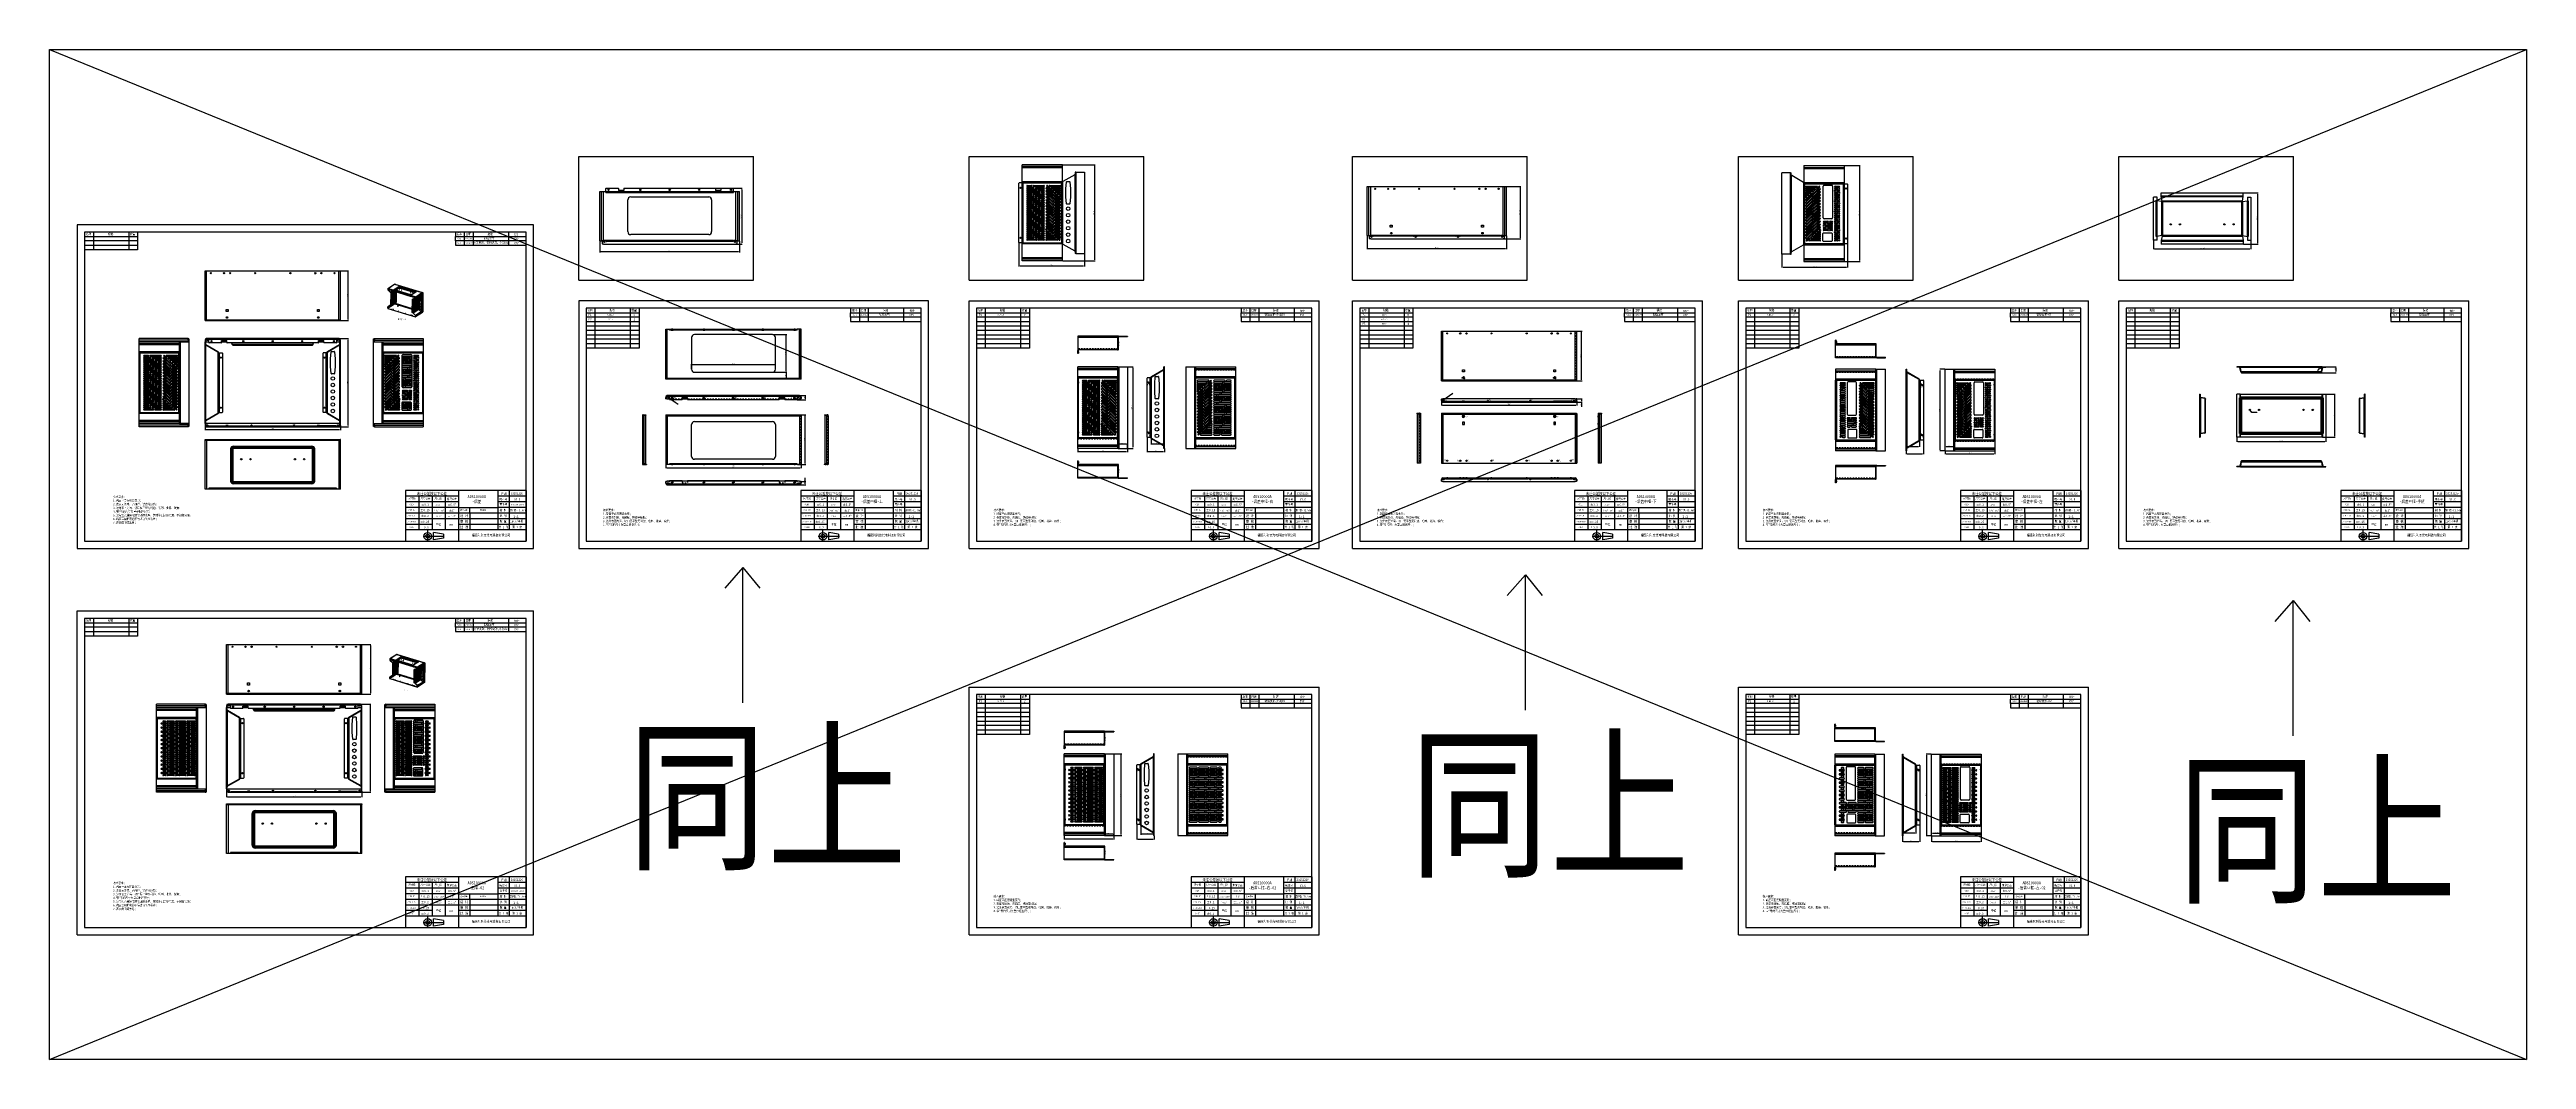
# Model space of a CAD drawing. Header units: millimetres. Extents: x -177 to 18421, y -5017 to 3255.
# Drawn here: x 3604 to 12021, y -5017 to -1587 of the extents above; entities that cross this region are included whole.
import ezdxf

# ---------------------------------------------------------------- set-up
doc = ezdxf.new("R2010")
doc.units = ezdxf.units.MM
doc.header["$LTSCALE"] = 46.255
doc.header["$PDMODE"] = 3
doc.header["$PDSIZE"] = 8
doc.linetypes.add('HIDDEN', pattern=[0.2, 0.1, -0.1])
doc.layers.get('0').update_dxf_attribs({"linetype": 'CONTINUOUS'})
doc.layers.get('Defpoints').update_dxf_attribs({"linetype": 'CONTINUOUS'})
doc.layers.add('02___PRT_ALL_AXES', color=7, linetype='CONTINUOUS')
doc.layers.add('DEFAULT_2', color=8, linetype='HIDDEN')
doc.styles.get("Standard").update_dxf_attribs({"font": 'txt', "width": 0.85})
doc.styles.add('TEXTSTYLE_1', font='gdt', dxfattribs={"width": 0.8})
doc.dimstyles.new('DIMSTYLE_1', dxfattribs={"dimtxt": 3.5, "dimasz": 3.5, "dimexe": 1.5, "dimexo": 1, "dimgap": 0.875, "dimtad": 1, "dimdsep": 46, "dimtxsty": 'Standard', "dimblk": '_FILLED', "dimcen": 0.09, "dimadec": 0, "dimazin": 0, "dimtp": 0.01, "dimtm": 0.01, "dimtfac": 1, "dimtofl": 0, "dimtmove": 0, "dimatfit": 3, "dimldrblk": '_FILLED', "dimfxl": 0, "dimtolj": 1, "dimarcsym": 0})
doc.dimstyles.new('DIMSTYLE_2', dxfattribs={"dimtxt": 2.5, "dimasz": 3.5, "dimexe": 1.5, "dimexo": 1, "dimtad": 1, "dimdsep": 46, "dimtxsty": 'Standard', "dimblk": '_FILLED', "dimcen": 0.09, "dimadec": 0, "dimazin": 0, "dimtp": 0.01, "dimtm": 0.01, "dimtfac": 1, "dimtofl": 0, "dimtmove": 0, "dimatfit": 3, "dimldrblk": '_FILLED', "dimfxl": 0, "dimtolj": 1, "dimarcsym": 0})
doc.dimstyles.new('DIMSTYLE_3', dxfattribs={"dimtxt": 2.5, "dimasz": 3.5, "dimexe": 1.5, "dimexo": 1, "dimtad": 0, "dimtih": 1, "dimtoh": 1, "dimdec": 1, "dimdsep": 46, "dimtxsty": 'Standard', "dimblk": '_FILLED', "dimcen": 0.09, "dimadec": 0, "dimazin": 0, "dimtp": 0.5, "dimtm": 0.5, "dimtfac": 1, "dimtdec": 1, "dimtofl": 0, "dimtmove": 0, "dimatfit": 3, "dimldrblk": '_FILLED', "dimfxl": 0, "dimtolj": 1, "dimarcsym": 0})

# ---------------------------------------------------------------- blocks, each defined once
blk = doc.blocks.new('_FILLED')
at = {"color": 0, "linetype": 'ByBlock'}
blk.add_solid([(0, 0), (-1, 0.2), (-1, -0.2)], dxfattribs=at)
blk = doc.blocks.new('*D67')
at = {"color": 0, "linetype": 'Continuous', "lineweight": -2, "transparency": 16777216}
for p, q in [((4132.5, -2864.1), (4132.5, -2879.9)), ((4136, -2878.4), (4589, -2878.4)), ((4592.5, -2864.1), (4592.5, -2879.9))]:
    blk.add_line(p, q, dxfattribs=at)
at = {"layer": 'Defpoints', "color": 0, "linetype": 'Continuous', "transparency": 16777216}
for p in [(4132.5, -2863.1), (4592.5, -2863.1), (4592.5, -2878.4)]:
    blk.add_point(p, dxfattribs=at)
at = {"color": 0, "linetype": 'Continuous', "lineweight": -2, "transparency": 16777216, "xscale": 3.5, "yscale": 3.5, "zscale": 3.5, "rotation": 180}
blk.add_blockref('_FILLED', (4132.5, -2878.4), dxfattribs=at)
at = {"color": 0, "linetype": 'Continuous', "lineweight": -2, "transparency": 16777216, "xscale": 3.5, "yscale": 3.5, "zscale": 3.5}
blk.add_blockref('_FILLED', (4592.5, -2878.4), dxfattribs=at)
at = {"color": 0, "linetype": 'Continuous', "transparency": 16777216, "insert": (4362.5, -2874), "char_height": 3.5, "width": 17, "attachment_point": 2}
blk.add_mtext('\\A1;*460', dxfattribs=at)
blk = doc.blocks.new('*D68')
at = {"color": 0, "linetype": 'Continuous', "lineweight": -2, "transparency": 16777216}
for p, q in [((4580.3, -2569.3), (4620.4, -2569.3)), ((4618.9, -2864.8), (4618.9, -2572.8)), ((4588.3, -2868.3), (4620.4, -2868.3))]:
    blk.add_line(p, q, dxfattribs=at)
at = {"layer": 'Defpoints', "color": 0, "linetype": 'Continuous', "transparency": 16777216}
for p in [(4579.3, -2569.3), (4618.9, -2569.3), (4587.3, -2868.3)]:
    blk.add_point(p, dxfattribs=at)
at = {"color": 0, "linetype": 'Continuous', "lineweight": -2, "transparency": 16777216, "xscale": 3.5, "yscale": 3.5, "zscale": 3.5}
for p, rotation in [((4618.9, -2569.3), 90), ((4618.9, -2868.3), 270)]:
    blk.add_blockref('_FILLED', p, dxfattribs=dict(at, rotation=rotation))
at = {"color": 0, "linetype": 'Continuous', "transparency": 16777216, "insert": (4614.6, -2718.8), "char_height": 3.5, "width": 17, "attachment_point": 2, "rotation": 90}
blk.add_mtext('\\A1;*299', dxfattribs=at)
blk = doc.blocks.new('*D69')
at = {"color": 0, "linetype": 'Continuous', "lineweight": -2, "transparency": 16777216}
for p, q in [((4588.3, -2338.9), (4620.4, -2338.9)), ((4618.9, -2504.4), (4618.9, -2342.4)), ((4578, -2507.9), (4620.4, -2507.9))]:
    blk.add_line(p, q, dxfattribs=at)
at = {"layer": 'Defpoints', "color": 0, "linetype": 'Continuous', "transparency": 16777216}
for p in [(4587.3, -2338.9), (4618.9, -2338.9), (4577, -2507.9)]:
    blk.add_point(p, dxfattribs=at)
at = {"color": 0, "linetype": 'Continuous', "lineweight": -2, "transparency": 16777216, "xscale": 3.5, "yscale": 3.5, "zscale": 3.5}
for p, rotation in [((4618.9, -2338.9), 90), ((4618.9, -2507.9), 270)]:
    blk.add_blockref('_FILLED', p, dxfattribs=dict(at, rotation=rotation))
at = {"color": 0, "linetype": 'Continuous', "transparency": 16777216, "insert": (4614.6, -2423.4), "char_height": 3.5, "width": 17, "attachment_point": 2, "rotation": 90}
blk.add_mtext('\\A1;*169', dxfattribs=at)
blk = doc.blocks.new('*D70')
at = {"color": 0, "linetype": 'Continuous', "lineweight": -2, "transparency": 16777216}
for p, q in [((5698.1, -2998.1), (5698.1, -3009.2)), ((5701.6, -3007.7), (6154.6, -3007.7)), ((6158.1, -2998.1), (6158.1, -3009.2))]:
    blk.add_line(p, q, dxfattribs=at)
at = {"layer": 'Defpoints', "color": 0, "linetype": 'Continuous', "transparency": 16777216}
for p in [(5698.1, -2997.1), (6158.1, -2997.1), (6158.1, -3007.7)]:
    blk.add_point(p, dxfattribs=at)
at = {"color": 0, "linetype": 'Continuous', "lineweight": -2, "transparency": 16777216, "xscale": 3.5, "yscale": 3.5, "zscale": 3.5, "rotation": 180}
blk.add_blockref('_FILLED', (5698.1, -3007.7), dxfattribs=at)
at = {"color": 0, "linetype": 'Continuous', "lineweight": -2, "transparency": 16777216, "xscale": 3.5, "yscale": 3.5, "zscale": 3.5}
blk.add_blockref('_FILLED', (6158.1, -3007.7), dxfattribs=at)
at = {"color": 0, "linetype": 'Continuous', "transparency": 16777216, "insert": (5928.1, -3003.3), "char_height": 3.5, "width": 17, "attachment_point": 2}
blk.add_mtext('\\A1;*460', dxfattribs=at)
blk = doc.blocks.new('*D71')
at = {"color": 0, "linetype": 'Continuous', "lineweight": -2, "transparency": 16777216}
for p, q in [((6143.6, -2828.1), (6173.6, -2828.1)), ((6172.1, -2993.6), (6172.1, -2831.6)), ((6145.9, -2997.1), (6173.6, -2997.1))]:
    blk.add_line(p, q, dxfattribs=at)
at = {"layer": 'Defpoints', "color": 0, "linetype": 'Continuous', "transparency": 16777216}
for p in [(6142.6, -2828.1), (6172.1, -2828.1), (6144.9, -2997.1)]:
    blk.add_point(p, dxfattribs=at)
at = {"color": 0, "linetype": 'Continuous', "lineweight": -2, "transparency": 16777216, "xscale": 3.5, "yscale": 3.5, "zscale": 3.5}
for p, rotation in [((6172.1, -2828.1), 90), ((6172.1, -2997.1), 270)]:
    blk.add_blockref('_FILLED', p, dxfattribs=dict(at, rotation=rotation))
at = {"color": 0, "linetype": 'Continuous', "transparency": 16777216, "insert": (6167.7, -2912.6), "char_height": 3.5, "width": 17, "attachment_point": 2, "rotation": 90}
blk.add_mtext('\\A1;*169', dxfattribs=at)
blk = doc.blocks.new('*D72')
at = {"color": 0, "linetype": 'Continuous', "lineweight": -2, "transparency": 16777216}
for p, q in [((6144.9, -2776.7), (6173.6, -2776.7)), ((6145.9, -2762.7), (6173.6, -2762.7)), ((6172.1, -2766.2), (6172.1, -2773.2))]:
    blk.add_line(p, q, dxfattribs=at)
at = {"layer": 'Defpoints', "color": 0, "linetype": 'Continuous', "transparency": 16777216}
for p in [(6143.9, -2776.7), (6144.9, -2762.7), (6172.1, -2776.7)]:
    blk.add_point(p, dxfattribs=at)
at = {"color": 0, "linetype": 'Continuous', "lineweight": -2, "transparency": 16777216, "xscale": 3.5, "yscale": 3.5, "zscale": 3.5}
for p, rotation in [((6172.1, -2762.7), 90), ((6172.1, -2776.7), 270)]:
    blk.add_blockref('_FILLED', p, dxfattribs=dict(at, rotation=rotation))
at = {"color": 0, "linetype": 'Continuous', "transparency": 16777216, "insert": (6167.7, -2769.7), "char_height": 3.5, "width": 8.5, "attachment_point": 2, "rotation": 90}
blk.add_mtext('\\A1;14', dxfattribs=at)
blk = doc.blocks.new('*D73')
at = {"color": 0, "linetype": 'Continuous', "lineweight": -2, "transparency": 16777216}
for p, q in [((5785.6, -2672.5), (5785.6, -2656.1)), ((5789.1, -2657.6), (6067.1, -2657.6)), ((6070.6, -2672.5), (6070.6, -2656.1))]:
    blk.add_line(p, q, dxfattribs=at)
at = {"layer": 'Defpoints', "color": 0, "linetype": 'Continuous', "transparency": 16777216}
for p in [(5785.6, -2673.5), (6070.6, -2657.6), (6070.6, -2673.5)]:
    blk.add_point(p, dxfattribs=at)
at = {"color": 0, "linetype": 'Continuous', "lineweight": -2, "transparency": 16777216, "xscale": 3.5, "yscale": 3.5, "zscale": 3.5, "rotation": 180}
blk.add_blockref('_FILLED', (5785.6, -2657.6), dxfattribs=at)
at = {"color": 0, "linetype": 'Continuous', "lineweight": -2, "transparency": 16777216, "xscale": 3.5, "yscale": 3.5, "zscale": 3.5}
blk.add_blockref('_FILLED', (6070.6, -2657.6), dxfattribs=at)
at = {"color": 0, "linetype": 'Continuous', "transparency": 16777216, "insert": (5928.1, -2653.3), "char_height": 3.5, "width": 12.75, "attachment_point": 2}
blk.add_mtext('\\A1;285', dxfattribs=at)
blk = doc.blocks.new('*D74')
at = {"color": 0, "linetype": 'Continuous', "lineweight": -2, "transparency": 16777216}
for p, q in [((6061.6, -2555.5), (6109.1, -2555.5)), ((6107.6, -2680), (6107.6, -2559)), ((6061.6, -2683.5), (6109.1, -2683.5))]:
    blk.add_line(p, q, dxfattribs=at)
at = {"layer": 'Defpoints', "color": 0, "linetype": 'Continuous', "transparency": 16777216}
for p in [(6060.6, -2555.5), (6107.6, -2555.5), (6060.6, -2683.5)]:
    blk.add_point(p, dxfattribs=at)
at = {"color": 0, "linetype": 'Continuous', "lineweight": -2, "transparency": 16777216, "xscale": 3.5, "yscale": 3.5, "zscale": 3.5}
for p, rotation in [((6107.6, -2555.5), 90), ((6107.6, -2683.5), 270)]:
    blk.add_blockref('_FILLED', p, dxfattribs=dict(at, rotation=rotation))
at = {"color": 0, "linetype": 'Continuous', "transparency": 16777216, "insert": (6103.2, -2619.5), "char_height": 3.5, "width": 12.75, "attachment_point": 2, "rotation": 90}
blk.add_mtext('\\A1;128', dxfattribs=at)
blk = doc.blocks.new('*D75')
at = {"color": 0, "linetype": 'Continuous', "lineweight": -2, "transparency": 16777216}
for p, q in [((6061.6, -2683.5), (6108.9, -2683.5)), ((6107.4, -2687), (6107.4, -2703)), ((6151.9, -2706.5), (6105.9, -2706.5))]:
    blk.add_line(p, q, dxfattribs=at)
at = {"layer": 'Defpoints', "color": 0, "linetype": 'Continuous', "transparency": 16777216}
for p in [(6060.6, -2683.5), (6107.4, -2706.5), (6152.9, -2706.5)]:
    blk.add_point(p, dxfattribs=at)
at = {"color": 0, "linetype": 'Continuous', "lineweight": -2, "transparency": 16777216, "xscale": 3.5, "yscale": 3.5, "zscale": 3.5}
for p, rotation in [((6107.4, -2683.5), 90), ((6107.4, -2706.5), 270)]:
    blk.add_blockref('_FILLED', p, dxfattribs=dict(at, rotation=rotation))
at = {"color": 0, "linetype": 'Continuous', "transparency": 16777216, "insert": (6103, -2695), "char_height": 3.5, "width": 8.5, "attachment_point": 2, "rotation": 90}
blk.add_mtext('\\A1;23', dxfattribs=at)
blk = doc.blocks.new('*D76')
at = {"color": 0, "linetype": 'Continuous', "lineweight": -2, "transparency": 16777216}
for p, q in [((6143.6, -3065.7), (6173.6, -3065.7)), ((6158.6, -3054.7), (6173.6, -3054.7)), ((6172.1, -3054.7), (6172.1, -3041.9)), ((6172.1, -3062.2), (6172.1, -3058.2))]:
    blk.add_line(p, q, dxfattribs=at)
at = {"layer": 'Defpoints', "color": 0, "linetype": 'Continuous', "transparency": 16777216}
for p in [(6142.6, -3065.7), (6157.6, -3054.7), (6172.1, -3054.7)]:
    blk.add_point(p, dxfattribs=at)
at = {"color": 0, "linetype": 'Continuous', "lineweight": -2, "transparency": 16777216, "xscale": 3.5, "yscale": 3.5, "zscale": 3.5}
for p, rotation in [((6172.1, -3054.7), 90), ((6172.1, -3065.7), 270)]:
    blk.add_blockref('_FILLED', p, dxfattribs=dict(at, rotation=rotation))
at = {"color": 0, "linetype": 'Continuous', "transparency": 16777216, "insert": (6167.7, -3052.1), "char_height": 3.5, "width": 12.75, "attachment_point": 1, "rotation": 90}
blk.add_mtext('\\A1;*11', dxfattribs=at)
blk = doc.blocks.new('*D77')
at = {"color": 0, "linetype": 'Continuous', "lineweight": -2, "transparency": 16777216}
blk.add_line((5739.7, -2792.4), (5703.1, -2767.8), dxfattribs=at)
at = {"layer": 'Defpoints', "color": 0, "linetype": 'Continuous', "transparency": 16777216}
for p in [(5700.2, -2765.8), (5703.3, -2767.9)]:
    blk.add_point(p, dxfattribs=at)
at = {"color": 0, "linetype": 'Continuous', "lineweight": -2, "transparency": 16777216, "xscale": 3.5, "yscale": 3.5, "zscale": 3.5, "rotation": 146.051190604835}
blk.add_blockref('_FILLED', (5700.2, -2765.8), dxfattribs=at)
at = {"color": 0, "linetype": 'Continuous', "transparency": 16777216, "insert": (5723.3, -2777.6), "char_height": 2.5, "width": 29.75, "attachment_point": 1, "rotation": 326.05119}
blk.add_mtext('\\A1;*2-R3.7', dxfattribs=at)
blk = doc.blocks.new('*D78')
at = {"color": 0, "linetype": 'Continuous', "lineweight": -2, "transparency": 16777216}
for p, q in [((7268, -2665.1), (7286.1, -2665.1)), ((7284.6, -2668.6), (7284.6, -2938.4)), ((7268, -2941.9), (7286.1, -2941.9))]:
    blk.add_line(p, q, dxfattribs=at)
at = {"layer": 'Defpoints', "color": 0, "linetype": 'Continuous', "transparency": 16777216}
for p in [(7267, -2665.1), (7267, -2941.9), (7284.6, -2941.9)]:
    blk.add_point(p, dxfattribs=at)
at = {"color": 0, "linetype": 'Continuous', "lineweight": -2, "transparency": 16777216, "xscale": 3.5, "yscale": 3.5, "zscale": 3.5}
for p, rotation in [((7284.6, -2665.1), 90), ((7284.6, -2941.9), 270)]:
    blk.add_blockref('_FILLED', p, dxfattribs=dict(at, rotation=rotation))
at = {"color": 0, "linetype": 'Continuous', "transparency": 16777216, "insert": (7280.2, -2803.5), "char_height": 3.5, "width": 25.5, "attachment_point": 2, "rotation": 90}
blk.add_mtext('\\A1;*276.8', dxfattribs=at)
blk = doc.blocks.new('*D79')
at = {"color": 0, "linetype": 'Continuous', "lineweight": -2, "transparency": 16777216}
for p, q in [((7333.5, -2904.9), (7333.5, -2954.7)), ((7392.5, -2942.9), (7392.5, -2954.7)), ((7389, -2953.2), (7337, -2953.2))]:
    blk.add_line(p, q, dxfattribs=at)
at = {"layer": 'Defpoints', "color": 0, "linetype": 'Continuous', "transparency": 16777216}
for p in [(7333.5, -2903.9), (7392.5, -2941.9), (7333.5, -2953.2)]:
    blk.add_point(p, dxfattribs=at)
at = {"color": 0, "linetype": 'Continuous', "lineweight": -2, "transparency": 16777216, "xscale": 3.5, "yscale": 3.5, "zscale": 3.5, "rotation": 180}
blk.add_blockref('_FILLED', (7333.5, -2953.2), dxfattribs=at)
at = {"color": 0, "linetype": 'Continuous', "lineweight": -2, "transparency": 16777216, "xscale": 3.5, "yscale": 3.5, "zscale": 3.5}
blk.add_blockref('_FILLED', (7392.5, -2953.2), dxfattribs=at)
at = {"color": 0, "linetype": 'Continuous', "transparency": 16777216, "insert": (7363, -2948.9), "char_height": 3.5, "width": 8.5, "attachment_point": 2}
blk.add_mtext('\\A1;59', dxfattribs=at)
blk = doc.blocks.new('*D80')
at = {"color": 0, "linetype": 'Continuous', "lineweight": -2, "transparency": 16777216}
for p, q in [((7347.5, -2905.9), (7347.5, -2929.2)), ((7389, -2927.7), (7351, -2927.7)), ((7392.5, -2940.9), (7392.5, -2926.2))]:
    blk.add_line(p, q, dxfattribs=at)
at = {"layer": 'Defpoints', "color": 0, "linetype": 'Continuous', "transparency": 16777216}
for p in [(7347.5, -2904.9), (7347.5, -2927.7), (7392.5, -2941.9)]:
    blk.add_point(p, dxfattribs=at)
at = {"color": 0, "linetype": 'Continuous', "lineweight": -2, "transparency": 16777216, "xscale": 3.5, "yscale": 3.5, "zscale": 3.5, "rotation": 180}
blk.add_blockref('_FILLED', (7347.5, -2927.7), dxfattribs=at)
at = {"color": 0, "linetype": 'Continuous', "lineweight": -2, "transparency": 16777216, "xscale": 3.5, "yscale": 3.5, "zscale": 3.5}
blk.add_blockref('_FILLED', (7392.5, -2927.7), dxfattribs=at)
at = {"color": 0, "linetype": 'Continuous', "transparency": 16777216, "insert": (7365.2, -2923.4), "char_height": 3.5, "width": 8.5, "attachment_point": 2}
blk.add_mtext('\\A1;45', dxfattribs=at)
blk = doc.blocks.new('*D81')
at = {"color": 0, "linetype": 'Continuous', "lineweight": -2, "transparency": 16777216}
for p, q in [((7234.5, -2932.1), (7234.5, -2926.2)), ((7263.5, -2927.7), (7238, -2927.7)), ((7267, -2940.9), (7267, -2926.2))]:
    blk.add_line(p, q, dxfattribs=at)
at = {"layer": 'Defpoints', "color": 0, "linetype": 'Continuous', "transparency": 16777216}
for p in [(7234.5, -2927.7), (7234.5, -2933.1), (7267, -2941.9)]:
    blk.add_point(p, dxfattribs=at)
at = {"color": 0, "linetype": 'Continuous', "lineweight": -2, "transparency": 16777216, "xscale": 3.5, "yscale": 3.5, "zscale": 3.5, "rotation": 180}
blk.add_blockref('_FILLED', (7234.5, -2927.7), dxfattribs=at)
at = {"color": 0, "linetype": 'Continuous', "lineweight": -2, "transparency": 16777216, "xscale": 3.5, "yscale": 3.5, "zscale": 3.5}
blk.add_blockref('_FILLED', (7267, -2927.7), dxfattribs=at)
at = {"color": 0, "linetype": 'Continuous', "transparency": 16777216, "insert": (7250.7, -2923.4), "char_height": 3.5, "width": 17, "attachment_point": 2}
blk.add_mtext('\\A1;32.5', dxfattribs=at)
blk = doc.blocks.new('*D82')
at = {"color": 0, "linetype": 'Continuous', "lineweight": -2, "transparency": 16777216}
for p, q in [((7098, -2942.9), (7098, -2954.7)), ((7267, -2942.9), (7267, -2954.7)), ((7263.5, -2953.2), (7101.5, -2953.2))]:
    blk.add_line(p, q, dxfattribs=at)
at = {"layer": 'Defpoints', "color": 0, "linetype": 'Continuous', "transparency": 16777216}
for p in [(7098, -2941.9), (7267, -2941.9), (7098, -2953.2)]:
    blk.add_point(p, dxfattribs=at)
at = {"color": 0, "linetype": 'Continuous', "lineweight": -2, "transparency": 16777216, "xscale": 3.5, "yscale": 3.5, "zscale": 3.5, "rotation": 180}
blk.add_blockref('_FILLED', (7098, -2953.2), dxfattribs=at)
at = {"color": 0, "linetype": 'Continuous', "lineweight": -2, "transparency": 16777216, "xscale": 3.5, "yscale": 3.5, "zscale": 3.5}
blk.add_blockref('_FILLED', (7267, -2953.2), dxfattribs=at)
at = {"color": 0, "linetype": 'Continuous', "transparency": 16777216, "insert": (7182.5, -2948.9), "char_height": 3.5, "width": 17, "attachment_point": 2}
blk.add_mtext('\\A1;*{\\H1x;169}', dxfattribs=at)
blk = doc.blocks.new('*D48')
at = {"color": 0, "linetype": 'Continuous', "lineweight": -2, "transparency": 16777216}
for p, q in [((8333.4, -2780.4), (8333.4, -2796.2)), ((8336.9, -2794.7), (8789.9, -2794.7)), ((8793.4, -2780.4), (8793.4, -2796.2))]:
    blk.add_line(p, q, dxfattribs=at)
at = {"layer": 'Defpoints', "color": 0, "linetype": 'Continuous', "transparency": 16777216}
for p in [(8333.4, -2779.4), (8793.4, -2779.4), (8793.4, -2794.7)]:
    blk.add_point(p, dxfattribs=at)
at = {"color": 0, "linetype": 'Continuous', "lineweight": -2, "transparency": 16777216, "xscale": 3.5, "yscale": 3.5, "zscale": 3.5, "rotation": 180}
blk.add_blockref('_FILLED', (8333.4, -2794.7), dxfattribs=at)
at = {"color": 0, "linetype": 'Continuous', "lineweight": -2, "transparency": 16777216, "xscale": 3.5, "yscale": 3.5, "zscale": 3.5}
blk.add_blockref('_FILLED', (8793.4, -2794.7), dxfattribs=at)
at = {"color": 0, "linetype": 'Continuous', "transparency": 16777216, "insert": (8563.4, -2790.3), "char_height": 3.5, "width": 17, "attachment_point": 2}
blk.add_mtext('\\A1;*460', dxfattribs=at)
blk = doc.blocks.new('*D49')
at = {"color": 0, "linetype": 'Continuous', "lineweight": -2, "transparency": 16777216}
for p, q in [((8794.4, -2773.6), (8811.7, -2773.6)), ((8810.2, -2777.1), (8810.2, -2781.1)), ((8789.2, -2784.6), (8811.7, -2784.6)), ((8810.2, -2784.6), (8810.2, -2800.4))]:
    blk.add_line(p, q, dxfattribs=at)
at = {"layer": 'Defpoints', "color": 0, "linetype": 'Continuous', "transparency": 16777216}
for p in [(8793.4, -2773.6), (8810.2, -2773.6), (8788.2, -2784.6)]:
    blk.add_point(p, dxfattribs=at)
at = {"color": 0, "linetype": 'Continuous', "lineweight": -2, "transparency": 16777216, "xscale": 3.5, "yscale": 3.5, "zscale": 3.5}
for p, rotation in [((8810.2, -2773.6), 90), ((8810.2, -2784.6), 270)]:
    blk.add_blockref('_FILLED', p, dxfattribs=dict(at, rotation=rotation))
at = {"color": 0, "linetype": 'Continuous', "transparency": 16777216, "insert": (8805.9, -2790.2), "char_height": 3.5, "width": 12.75, "attachment_point": 3, "rotation": 90}
blk.add_mtext('\\A1;*11', dxfattribs=at)
blk = doc.blocks.new('*D50')
at = {"color": 0, "linetype": 'Continuous', "lineweight": -2, "transparency": 16777216}
for p, q in [((8789.2, -2543.6), (8811.7, -2543.6)), ((8810.2, -2709.1), (8810.2, -2547.1)), ((8778.9, -2712.6), (8811.7, -2712.6))]:
    blk.add_line(p, q, dxfattribs=at)
at = {"layer": 'Defpoints', "color": 0, "linetype": 'Continuous', "transparency": 16777216}
for p in [(8788.2, -2543.6), (8810.2, -2543.6), (8777.9, -2712.6)]:
    blk.add_point(p, dxfattribs=at)
at = {"color": 0, "linetype": 'Continuous', "lineweight": -2, "transparency": 16777216, "xscale": 3.5, "yscale": 3.5, "zscale": 3.5}
for p, rotation in [((8810.2, -2543.6), 90), ((8810.2, -2712.6), 270)]:
    blk.add_blockref('_FILLED', p, dxfattribs=dict(at, rotation=rotation))
at = {"color": 0, "linetype": 'Continuous', "transparency": 16777216, "insert": (8805.9, -2628.1), "char_height": 3.5, "width": 17, "attachment_point": 2, "rotation": 90}
blk.add_mtext('\\A1;*169', dxfattribs=at)
blk = doc.blocks.new('*D51')
at = {"color": 0, "linetype": 'Continuous', "lineweight": -2, "transparency": 16777216}
blk.add_line((8372.8, -2756), (8338.5, -2779.5), dxfattribs=at)
at = {"layer": 'Defpoints', "color": 0, "linetype": 'Continuous', "transparency": 16777216}
for p in [(8335.6, -2781.5), (8338.6, -2779.4)]:
    blk.add_point(p, dxfattribs=at)
at = {"color": 0, "linetype": 'Continuous', "lineweight": -2, "transparency": 16777216, "xscale": 3.5, "yscale": 3.5, "zscale": 3.5, "rotation": 214.413011802465}
blk.add_blockref('_FILLED', (8335.6, -2781.5), dxfattribs=at)
at = {"color": 0, "linetype": 'Continuous', "transparency": 16777216, "insert": (8353, -2765.7), "char_height": 2.5, "width": 29.75, "attachment_point": 1, "rotation": 34.41301}
blk.add_mtext('\\A1;*2-R3.7', dxfattribs=at)
blk = doc.blocks.new('*D56')
at = {"color": 0, "linetype": 'Continuous', "lineweight": -2, "transparency": 16777216}
for p, q in [((9971.7, -2913.2), (9971.7, -2961.7)), ((9912.7, -2951.2), (9912.7, -2961.7)), ((9916.2, -2960.2), (9968.2, -2960.2))]:
    blk.add_line(p, q, dxfattribs=at)
at = {"layer": 'Defpoints', "color": 0, "linetype": 'Continuous', "transparency": 16777216}
for p in [(9971.7, -2912.2), (9912.7, -2950.2), (9971.7, -2960.2)]:
    blk.add_point(p, dxfattribs=at)
at = {"color": 0, "linetype": 'Continuous', "lineweight": -2, "transparency": 16777216, "xscale": 3.5, "yscale": 3.5, "zscale": 3.5, "rotation": 180}
blk.add_blockref('_FILLED', (9912.7, -2960.2), dxfattribs=at)
at = {"color": 0, "linetype": 'Continuous', "lineweight": -2, "transparency": 16777216, "xscale": 3.5, "yscale": 3.5, "zscale": 3.5}
blk.add_blockref('_FILLED', (9971.7, -2960.2), dxfattribs=at)
at = {"color": 0, "linetype": 'Continuous', "transparency": 16777216, "insert": (9942.2, -2955.9), "char_height": 3.5, "width": 8.5, "attachment_point": 2}
blk.add_mtext('\\A1;59', dxfattribs=at)
blk = doc.blocks.new('*D57')
at = {"color": 0, "linetype": 'Continuous', "lineweight": -2, "transparency": 16777216}
for p, q in [((9912.7, -2949.2), (9912.7, -2934.2)), ((9916.2, -2935.7), (9954.2, -2935.7)), ((9957.7, -2914.2), (9957.7, -2937.2))]:
    blk.add_line(p, q, dxfattribs=at)
at = {"layer": 'Defpoints', "color": 0, "linetype": 'Continuous', "transparency": 16777216}
for p in [(9957.7, -2913.2), (9957.7, -2935.7), (9912.7, -2950.2)]:
    blk.add_point(p, dxfattribs=at)
at = {"color": 0, "linetype": 'Continuous', "lineweight": -2, "transparency": 16777216, "xscale": 3.5, "yscale": 3.5, "zscale": 3.5, "rotation": 180}
blk.add_blockref('_FILLED', (9912.7, -2935.7), dxfattribs=at)
at = {"color": 0, "linetype": 'Continuous', "lineweight": -2, "transparency": 16777216, "xscale": 3.5, "yscale": 3.5, "zscale": 3.5}
blk.add_blockref('_FILLED', (9957.7, -2935.7), dxfattribs=at)
at = {"color": 0, "linetype": 'Continuous', "transparency": 16777216, "insert": (9935.2, -2931.4), "char_height": 3.5, "width": 8.5, "attachment_point": 2}
blk.add_mtext('\\A1;45', dxfattribs=at)
blk = doc.blocks.new('*D58')
at = {"color": 0, "linetype": 'Continuous', "lineweight": -2, "transparency": 16777216}
for p, q in [((10045.6, -2949.2), (10045.6, -2934.2)), ((10049.1, -2935.7), (10074.6, -2935.7)), ((10078.1, -2940.3), (10078.1, -2934.2))]:
    blk.add_line(p, q, dxfattribs=at)
at = {"layer": 'Defpoints', "color": 0, "linetype": 'Continuous', "transparency": 16777216}
for p in [(10078.1, -2935.7), (10078.1, -2941.3), (10045.6, -2950.2)]:
    blk.add_point(p, dxfattribs=at)
at = {"color": 0, "linetype": 'Continuous', "lineweight": -2, "transparency": 16777216, "xscale": 3.5, "yscale": 3.5, "zscale": 3.5, "rotation": 180}
blk.add_blockref('_FILLED', (10045.6, -2935.7), dxfattribs=at)
at = {"color": 0, "linetype": 'Continuous', "lineweight": -2, "transparency": 16777216, "xscale": 3.5, "yscale": 3.5, "zscale": 3.5}
blk.add_blockref('_FILLED', (10078.1, -2935.7), dxfattribs=at)
at = {"color": 0, "linetype": 'Continuous', "transparency": 16777216, "insert": (10061.8, -2931.4), "char_height": 3.5, "width": 17, "attachment_point": 2}
blk.add_mtext('\\A1;32.5', dxfattribs=at)
blk = doc.blocks.new('*D54')
at = {"color": 0, "linetype": 'Continuous', "lineweight": -2, "transparency": 16777216}
for p, q in [((10214.6, -2940.8), (10214.6, -2961.7)), ((10045.6, -2951.2), (10045.6, -2961.7)), ((10049.1, -2960.2), (10211.1, -2960.2))]:
    blk.add_line(p, q, dxfattribs=at)
at = {"layer": 'Defpoints', "color": 0, "linetype": 'Continuous', "transparency": 16777216}
for p in [(10214.6, -2939.8), (10045.6, -2950.2), (10214.6, -2960.2)]:
    blk.add_point(p, dxfattribs=at)
at = {"color": 0, "linetype": 'Continuous', "lineweight": -2, "transparency": 16777216, "xscale": 3.5, "yscale": 3.5, "zscale": 3.5, "rotation": 180}
blk.add_blockref('_FILLED', (10045.6, -2960.2), dxfattribs=at)
at = {"color": 0, "linetype": 'Continuous', "lineweight": -2, "transparency": 16777216, "xscale": 3.5, "yscale": 3.5, "zscale": 3.5}
blk.add_blockref('_FILLED', (10214.6, -2960.2), dxfattribs=at)
at = {"color": 0, "linetype": 'Continuous', "transparency": 16777216, "insert": (10130.1, -2955.9), "char_height": 3.5, "width": 17, "attachment_point": 2}
blk.add_mtext('\\A1;*169', dxfattribs=at)
blk = doc.blocks.new('*D55')
at = {"color": 0, "linetype": 'Continuous', "lineweight": -2, "transparency": 16777216}
for p, q in [((10044.6, -2673.4), (10027.3, -2673.4)), ((10028.8, -2946.7), (10028.8, -2676.9)), ((10044.6, -2950.2), (10027.3, -2950.2))]:
    blk.add_line(p, q, dxfattribs=at)
at = {"layer": 'Defpoints', "color": 0, "linetype": 'Continuous', "transparency": 16777216}
for p in [(10028.8, -2673.4), (10045.6, -2673.4), (10045.6, -2950.2)]:
    blk.add_point(p, dxfattribs=at)
at = {"color": 0, "linetype": 'Continuous', "lineweight": -2, "transparency": 16777216, "xscale": 3.5, "yscale": 3.5, "zscale": 3.5}
for p, rotation in [((10028.8, -2673.4), 90), ((10028.8, -2950.2), 270)]:
    blk.add_blockref('_FILLED', p, dxfattribs=dict(at, rotation=rotation))
at = {"color": 0, "linetype": 'Continuous', "transparency": 16777216, "insert": (10024.4, -2811.8), "char_height": 3.5, "width": 25.5, "attachment_point": 2, "rotation": 90}
blk.add_mtext('\\A1;*276.8', dxfattribs=at)
blk = doc.blocks.new('*D59')
at = {"color": 0, "linetype": 'Continuous', "lineweight": -2, "transparency": 16777216}
for p, q in [((11036, -2904.8), (11036, -2920.3)), ((11039.5, -2918.8), (11335.6, -2918.8)), ((11339.1, -2904.8), (11339.1, -2920.3))]:
    blk.add_line(p, q, dxfattribs=at)
at = {"layer": 'Defpoints', "color": 0, "linetype": 'Continuous', "transparency": 16777216}
for p in [(11036, -2903.8), (11339.1, -2903.8), (11339.1, -2918.8)]:
    blk.add_point(p, dxfattribs=at)
at = {"color": 0, "linetype": 'Continuous', "lineweight": -2, "transparency": 16777216, "xscale": 3.5, "yscale": 3.5, "zscale": 3.5, "rotation": 180}
blk.add_blockref('_FILLED', (11036, -2918.8), dxfattribs=at)
at = {"color": 0, "linetype": 'Continuous', "lineweight": -2, "transparency": 16777216, "xscale": 3.5, "yscale": 3.5, "zscale": 3.5}
blk.add_blockref('_FILLED', (11339.1, -2918.8), dxfattribs=at)
at = {"color": 0, "linetype": 'Continuous', "transparency": 16777216, "insert": (11187.5, -2914.4), "char_height": 3.5, "width": 25.5, "attachment_point": 2}
blk.add_mtext('\\A1;303.2', dxfattribs=at)
blk = doc.blocks.new('*D60')
at = {"color": 0, "linetype": 'Continuous', "lineweight": -2, "transparency": 16777216}
for p, q in [((11327.7, -2757.7), (11371, -2757.7)), ((11369.5, -2900.4), (11369.5, -2761.2)), ((11327.7, -2903.9), (11371, -2903.9))]:
    blk.add_line(p, q, dxfattribs=at)
at = {"layer": 'Defpoints', "color": 0, "linetype": 'Continuous', "transparency": 16777216}
for p in [(11326.7, -2757.7), (11369.5, -2757.7), (11326.7, -2903.9)]:
    blk.add_point(p, dxfattribs=at)
at = {"color": 0, "linetype": 'Continuous', "lineweight": -2, "transparency": 16777216, "xscale": 3.5, "yscale": 3.5, "zscale": 3.5}
for p, rotation in [((11369.5, -2757.7), 90), ((11369.5, -2903.9), 270)]:
    blk.add_blockref('_FILLED', p, dxfattribs=dict(at, rotation=rotation))
at = {"color": 0, "linetype": 'Continuous', "transparency": 16777216, "insert": (11365.1, -2830.8), "char_height": 3.5, "width": 25.5, "attachment_point": 2, "rotation": 90}
blk.add_mtext('\\A1;146.2', dxfattribs=at)
blk = doc.blocks.new('*D61')
at = {"color": 0, "linetype": 'Continuous', "lineweight": -2, "transparency": 16777216}
for p, q in [((11323.5, -2684.9), (11374.3, -2684.9)), ((11340.1, -2664.5), (11374.3, -2664.5)), ((11372.8, -2668), (11372.8, -2681.4))]:
    blk.add_line(p, q, dxfattribs=at)
at = {"layer": 'Defpoints', "color": 0, "linetype": 'Continuous', "transparency": 16777216}
for p in [(11322.5, -2684.9), (11339.1, -2664.5), (11372.8, -2684.9)]:
    blk.add_point(p, dxfattribs=at)
at = {"color": 0, "linetype": 'Continuous', "lineweight": -2, "transparency": 16777216, "xscale": 3.5, "yscale": 3.5, "zscale": 3.5}
for p, rotation in [((11372.8, -2664.5), 90), ((11372.8, -2684.9), 270)]:
    blk.add_blockref('_FILLED', p, dxfattribs=dict(at, rotation=rotation))
at = {"color": 0, "linetype": 'Continuous', "transparency": 16777216, "insert": (11368.4, -2674.7), "char_height": 3.5, "width": 21.25, "attachment_point": 2, "rotation": 90}
blk.add_mtext('\\A1;20.5', dxfattribs=at)
blk = doc.blocks.new('*D62')
at = {"color": 0, "linetype": 'Continuous', "lineweight": -2, "transparency": 16777216}
for p, q in [((11321.5, -2684.9), (11308.2, -2684.9)), ((11325.6, -2681.5), (11328, -2668.3))]:
    blk.add_line(p, q, dxfattribs=at)
blk.add_arc((11325, -2684.9), 15.4, 93.09204, 166.90796, dxfattribs=at)
at = {"layer": 'Defpoints', "color": 0, "linetype": 'Continuous', "transparency": 16777216}
for p in [(11319, -2670.8), (11322.5, -2684.9), (11322.7, -2684.9), (11325.4, -2682.6), (11325.5, -2682.5)]:
    blk.add_point(p, dxfattribs=at)
at = {"color": 0, "linetype": 'Continuous', "lineweight": -2, "transparency": 16777216, "xscale": 3.5, "yscale": 3.5, "zscale": 3.5}
for p, rotation in [((11309.7, -2684.9), 263.4539803291182), ((11327.7, -2669.8), 356.5460196425291)]:
    blk.add_blockref('_FILLED', p, dxfattribs=dict(at, rotation=rotation))
at = {"color": 0, "linetype": 'Continuous', "transparency": 16777216, "insert": (11313.2, -2670.8), "char_height": 2.5, "width": 16.083, "attachment_point": 2, "rotation": 40}
blk.add_mtext('\\A1;100°', dxfattribs=at)
blk = doc.blocks.new('*D63')
at = {"color": 0, "linetype": 'Continuous', "lineweight": -2, "transparency": 16777216}
for p, q in [((11087.2, -2820.1), (11081.3, -2812.3)), ((11104, -2820.1), (11087.2, -2820.1))]:
    blk.add_line(p, q, dxfattribs=at)
at = {"layer": 'Defpoints', "color": 0, "linetype": 'Continuous', "transparency": 16777216}
for p in [(11079.2, -2809.5), (11081.9, -2813.1)]:
    blk.add_point(p, dxfattribs=at)
at = {"color": 0, "linetype": 'Continuous', "lineweight": -2, "transparency": 16777216, "xscale": 3.5, "yscale": 3.5, "zscale": 3.5, "rotation": 127.0597969937138}
blk.add_blockref('_FILLED', (11079.2, -2809.5), dxfattribs=at)
at = {"color": 0, "linetype": 'Continuous', "transparency": 16777216, "insert": (11096.1, -2818.9), "char_height": 2.5, "width": 27.917, "attachment_point": 1}
blk.add_mtext('\\A1;4-{\\A0;\\fISOCPEUR|b0|i0|c0|p34;\\W1;%%C4.5}', dxfattribs=at)
blk = doc.blocks.new('*D64')
at = {"color": 0, "linetype": 'Continuous', "lineweight": -2, "transparency": 16777216}
for p, q in [((4205.5, -4105.7), (4205.5, -4126.7)), ((4665.5, -4105.7), (4665.5, -4126.7)), ((4209, -4125.2), (4662, -4125.2))]:
    blk.add_line(p, q, dxfattribs=at)
at = {"layer": 'Defpoints', "color": 0, "linetype": 'Continuous', "transparency": 16777216}
for p in [(4205.5, -4104.7), (4665.5, -4104.7), (4665.5, -4125.2)]:
    blk.add_point(p, dxfattribs=at)
at = {"color": 0, "linetype": 'Continuous', "lineweight": -2, "transparency": 16777216, "xscale": 3.5, "yscale": 3.5, "zscale": 3.5, "rotation": 180}
blk.add_blockref('_FILLED', (4205.5, -4125.2), dxfattribs=at)
at = {"color": 0, "linetype": 'Continuous', "lineweight": -2, "transparency": 16777216, "xscale": 3.5, "yscale": 3.5, "zscale": 3.5}
blk.add_blockref('_FILLED', (4665.5, -4125.2), dxfattribs=at)
at = {"color": 0, "linetype": 'Continuous', "transparency": 16777216, "insert": (4435.5, -4120.8), "char_height": 3.5, "width": 17, "attachment_point": 2}
blk.add_mtext('\\A1;*460', dxfattribs=at)
blk = doc.blocks.new('*D65')
at = {"color": 0, "linetype": 'Continuous', "lineweight": -2, "transparency": 16777216}
for p, q in [((4653.3, -3810.9), (4696.5, -3810.9)), ((4695, -4106.4), (4695, -3814.4)), ((4661.3, -4109.9), (4696.5, -4109.9))]:
    blk.add_line(p, q, dxfattribs=at)
at = {"layer": 'Defpoints', "color": 0, "linetype": 'Continuous', "transparency": 16777216}
for p in [(4652.3, -3810.9), (4695, -3810.9), (4660.3, -4109.9)]:
    blk.add_point(p, dxfattribs=at)
at = {"color": 0, "linetype": 'Continuous', "lineweight": -2, "transparency": 16777216, "xscale": 3.5, "yscale": 3.5, "zscale": 3.5}
for p, rotation in [((4695, -3810.9), 90), ((4695, -4109.9), 270)]:
    blk.add_blockref('_FILLED', p, dxfattribs=dict(at, rotation=rotation))
at = {"color": 0, "linetype": 'Continuous', "transparency": 16777216, "insert": (4690.6, -3960.4), "char_height": 3.5, "width": 17, "attachment_point": 2, "rotation": 90}
blk.add_mtext('\\A1;*299', dxfattribs=at)
blk = doc.blocks.new('*D66')
at = {"color": 0, "linetype": 'Continuous', "lineweight": -2, "transparency": 16777216}
for p, q in [((4661.3, -3607.6), (4696.5, -3607.6)), ((4695, -3611.1), (4695, -3773.1)), ((4651, -3776.6), (4696.5, -3776.6))]:
    blk.add_line(p, q, dxfattribs=at)
at = {"layer": 'Defpoints', "color": 0, "linetype": 'Continuous', "transparency": 16777216}
for p in [(4660.3, -3607.6), (4650, -3776.6), (4695, -3776.6)]:
    blk.add_point(p, dxfattribs=at)
at = {"color": 0, "linetype": 'Continuous', "lineweight": -2, "transparency": 16777216, "xscale": 3.5, "yscale": 3.5, "zscale": 3.5}
for p, rotation in [((4695, -3607.6), 90), ((4695, -3776.6), 270)]:
    blk.add_blockref('_FILLED', p, dxfattribs=dict(at, rotation=rotation))
at = {"color": 0, "linetype": 'Continuous', "transparency": 16777216, "insert": (4690.6, -3692.1), "char_height": 3.5, "width": 17, "attachment_point": 2, "rotation": 90}
blk.add_mtext('\\A1;*169', dxfattribs=at)
blk = doc.blocks.new('*D83')
at = {"color": 0, "linetype": 'Continuous', "lineweight": -2, "transparency": 16777216}
for p, q in [((7052, -4247.1), (7052, -4270.5)), ((7217.5, -4269), (7055.5, -4269)), ((7221, -4257.5), (7221, -4270.5))]:
    blk.add_line(p, q, dxfattribs=at)
at = {"layer": 'Defpoints', "color": 0, "linetype": 'Continuous', "transparency": 16777216}
for p in [(7052, -4246.1), (7052, -4269), (7221, -4256.5)]:
    blk.add_point(p, dxfattribs=at)
at = {"color": 0, "linetype": 'Continuous', "lineweight": -2, "transparency": 16777216, "xscale": 3.5, "yscale": 3.5, "zscale": 3.5, "rotation": 180}
blk.add_blockref('_FILLED', (7052, -4269), dxfattribs=at)
at = {"color": 0, "linetype": 'Continuous', "lineweight": -2, "transparency": 16777216, "xscale": 3.5, "yscale": 3.5, "zscale": 3.5}
blk.add_blockref('_FILLED', (7221, -4269), dxfattribs=at)
at = {"color": 0, "linetype": 'Continuous', "transparency": 16777216, "insert": (7136.5, -4264.7), "char_height": 3.5, "width": 17, "attachment_point": 2}
blk.add_mtext('\\A1;*169', dxfattribs=at)
blk = doc.blocks.new('*D84')
at = {"color": 0, "linetype": 'Continuous', "lineweight": -2, "transparency": 16777216}
for p, q in [((7188.5, -4248.6), (7188.5, -4254.3)), ((7217.5, -4252.8), (7192, -4252.8)), ((7221, -4255.5), (7221, -4251.3))]:
    blk.add_line(p, q, dxfattribs=at)
at = {"layer": 'Defpoints', "color": 0, "linetype": 'Continuous', "transparency": 16777216}
for p in [(7188.5, -4247.6), (7188.5, -4252.8), (7221, -4256.5)]:
    blk.add_point(p, dxfattribs=at)
at = {"color": 0, "linetype": 'Continuous', "lineweight": -2, "transparency": 16777216, "xscale": 3.5, "yscale": 3.5, "zscale": 3.5, "rotation": 180}
blk.add_blockref('_FILLED', (7188.5, -4252.8), dxfattribs=at)
at = {"color": 0, "linetype": 'Continuous', "lineweight": -2, "transparency": 16777216, "xscale": 3.5, "yscale": 3.5, "zscale": 3.5}
blk.add_blockref('_FILLED', (7221, -4252.8), dxfattribs=at)
at = {"color": 0, "linetype": 'Continuous', "transparency": 16777216, "insert": (7204.7, -4248.4), "char_height": 3.5, "width": 17, "attachment_point": 2}
blk.add_mtext('\\A1;32.5', dxfattribs=at)
blk = doc.blocks.new('*D85')
at = {"color": 0, "linetype": 'Continuous', "lineweight": -2, "transparency": 16777216}
for p, q in [((7312.5, -4220.5), (7312.5, -4254.3)), ((7354, -4252.8), (7316, -4252.8)), ((7357.5, -4255.5), (7357.5, -4251.3))]:
    blk.add_line(p, q, dxfattribs=at)
at = {"layer": 'Defpoints', "color": 0, "linetype": 'Continuous', "transparency": 16777216}
for p in [(7312.5, -4219.5), (7312.5, -4252.8), (7357.5, -4256.5)]:
    blk.add_point(p, dxfattribs=at)
at = {"color": 0, "linetype": 'Continuous', "lineweight": -2, "transparency": 16777216, "xscale": 3.5, "yscale": 3.5, "zscale": 3.5, "rotation": 180}
blk.add_blockref('_FILLED', (7312.5, -4252.8), dxfattribs=at)
at = {"color": 0, "linetype": 'Continuous', "lineweight": -2, "transparency": 16777216, "xscale": 3.5, "yscale": 3.5, "zscale": 3.5}
blk.add_blockref('_FILLED', (7357.5, -4252.8), dxfattribs=at)
at = {"color": 0, "linetype": 'Continuous', "transparency": 16777216, "insert": (7335, -4248.4), "char_height": 3.5, "width": 8.5, "attachment_point": 2}
blk.add_mtext('\\A1;45', dxfattribs=at)
blk = doc.blocks.new('*D86')
at = {"color": 0, "linetype": 'Continuous', "lineweight": -2, "transparency": 16777216}
for p, q in [((7298.5, -4219.5), (7298.5, -4270.5)), ((7302, -4269), (7354, -4269)), ((7357.5, -4257.5), (7357.5, -4270.5))]:
    blk.add_line(p, q, dxfattribs=at)
at = {"layer": 'Defpoints', "color": 0, "linetype": 'Continuous', "transparency": 16777216}
for p in [(7298.5, -4218.5), (7357.5, -4256.5), (7357.5, -4269)]:
    blk.add_point(p, dxfattribs=at)
at = {"color": 0, "linetype": 'Continuous', "lineweight": -2, "transparency": 16777216, "xscale": 3.5, "yscale": 3.5, "zscale": 3.5, "rotation": 180}
blk.add_blockref('_FILLED', (7298.5, -4269), dxfattribs=at)
at = {"color": 0, "linetype": 'Continuous', "lineweight": -2, "transparency": 16777216, "xscale": 3.5, "yscale": 3.5, "zscale": 3.5}
blk.add_blockref('_FILLED', (7357.5, -4269), dxfattribs=at)
at = {"color": 0, "linetype": 'Continuous', "transparency": 16777216, "insert": (7328, -4264.7), "char_height": 3.5, "width": 8.5, "attachment_point": 2}
blk.add_mtext('\\A1;59', dxfattribs=at)
blk = doc.blocks.new('*D87')
at = {"color": 0, "linetype": 'Continuous', "lineweight": -2, "transparency": 16777216}
for p, q in [((7222, -3979.7), (7247.4, -3979.7)), ((7245.9, -4253), (7245.9, -3983.2)), ((7222, -4256.5), (7247.4, -4256.5))]:
    blk.add_line(p, q, dxfattribs=at)
at = {"layer": 'Defpoints', "color": 0, "linetype": 'Continuous', "transparency": 16777216}
for p in [(7221, -3979.7), (7245.9, -3979.7), (7221, -4256.5)]:
    blk.add_point(p, dxfattribs=at)
at = {"color": 0, "linetype": 'Continuous', "lineweight": -2, "transparency": 16777216, "xscale": 3.5, "yscale": 3.5, "zscale": 3.5}
for p, rotation in [((7245.9, -3979.7), 90), ((7245.9, -4256.5), 270)]:
    blk.add_blockref('_FILLED', p, dxfattribs=dict(at, rotation=rotation))
at = {"color": 0, "linetype": 'Continuous', "transparency": 16777216, "insert": (7241.5, -4118.1), "char_height": 3.5, "width": 25.5, "attachment_point": 2, "rotation": 90}
blk.add_mtext('\\A1;*276.8', dxfattribs=at)
blk = doc.blocks.new('*D43')
at = {"color": 0, "linetype": 'Continuous', "lineweight": -2, "transparency": 16777216}
for p, q in [((9998, -3980.9), (9980.8, -3980.9)), ((9982.3, -3984.4), (9982.3, -4254.2)), ((9998, -4257.7), (9980.8, -4257.7))]:
    blk.add_line(p, q, dxfattribs=at)
at = {"layer": 'Defpoints', "color": 0, "linetype": 'Continuous', "transparency": 16777216}
for p in [(9999, -3980.9), (9982.3, -4257.7), (9999, -4257.7)]:
    blk.add_point(p, dxfattribs=at)
at = {"color": 0, "linetype": 'Continuous', "lineweight": -2, "transparency": 16777216, "xscale": 3.5, "yscale": 3.5, "zscale": 3.5}
for p, rotation in [((9982.3, -3980.9), 90), ((9982.3, -4257.7), 270)]:
    blk.add_blockref('_FILLED', p, dxfattribs=dict(at, rotation=rotation))
at = {"color": 0, "linetype": 'Continuous', "transparency": 16777216, "insert": (9977.9, -4119.3), "char_height": 3.5, "width": 21.25, "attachment_point": 2, "rotation": 90}
blk.add_mtext('\\A1;276.8', dxfattribs=at)
blk = doc.blocks.new('*D44')
at = {"color": 0, "linetype": 'Continuous', "lineweight": -2, "transparency": 16777216}
for p, q in [((9999, -4256.7), (9999, -4247.5)), ((10002.5, -4249), (10028, -4249)), ((10031.5, -4250.5), (10031.5, -4247.5))]:
    blk.add_line(p, q, dxfattribs=at)
at = {"layer": 'Defpoints', "color": 0, "linetype": 'Continuous', "transparency": 16777216}
for p in [(9999, -4257.7), (10031.5, -4249), (10031.5, -4251.5)]:
    blk.add_point(p, dxfattribs=at)
at = {"color": 0, "linetype": 'Continuous', "lineweight": -2, "transparency": 16777216, "xscale": 3.5, "yscale": 3.5, "zscale": 3.5, "rotation": 180}
blk.add_blockref('_FILLED', (9999, -4249), dxfattribs=at)
at = {"color": 0, "linetype": 'Continuous', "lineweight": -2, "transparency": 16777216, "xscale": 3.5, "yscale": 3.5, "zscale": 3.5}
blk.add_blockref('_FILLED', (10031.5, -4249), dxfattribs=at)
at = {"color": 0, "linetype": 'Continuous', "transparency": 16777216, "insert": (10015.2, -4244.7), "char_height": 3.5, "width": 17, "attachment_point": 2}
blk.add_mtext('\\A1;32.5', dxfattribs=at)
blk = doc.blocks.new('*D45')
at = {"color": 0, "linetype": 'Continuous', "lineweight": -2, "transparency": 16777216}
for p, q in [((9999, -4258.7), (9999, -4278.3)), ((10002.5, -4276.8), (10164.5, -4276.8)), ((10168, -4258.7), (10168, -4278.3))]:
    blk.add_line(p, q, dxfattribs=at)
at = {"layer": 'Defpoints', "color": 0, "linetype": 'Continuous', "transparency": 16777216}
for p in [(9999, -4257.7), (10168, -4257.7), (10168, -4276.8)]:
    blk.add_point(p, dxfattribs=at)
at = {"color": 0, "linetype": 'Continuous', "lineweight": -2, "transparency": 16777216, "xscale": 3.5, "yscale": 3.5, "zscale": 3.5, "rotation": 180}
blk.add_blockref('_FILLED', (9999, -4276.8), dxfattribs=at)
at = {"color": 0, "linetype": 'Continuous', "lineweight": -2, "transparency": 16777216, "xscale": 3.5, "yscale": 3.5, "zscale": 3.5}
blk.add_blockref('_FILLED', (10168, -4276.8), dxfattribs=at)
at = {"color": 0, "linetype": 'Continuous', "transparency": 16777216, "insert": (10083.5, -4272.4), "char_height": 3.5, "width": 12.75, "attachment_point": 2}
blk.add_mtext('\\A1;*169', dxfattribs=at)
blk = doc.blocks.new('*D46')
at = {"color": 0, "linetype": 'Continuous', "lineweight": -2, "transparency": 16777216}
for p, q in [((9900.4, -4256.7), (9900.4, -4247.5)), ((9941.9, -4249), (9903.9, -4249)), ((9945.4, -4221.6), (9945.4, -4250.5))]:
    blk.add_line(p, q, dxfattribs=at)
at = {"layer": 'Defpoints', "color": 0, "linetype": 'Continuous', "transparency": 16777216}
for p in [(9900.4, -4249), (9900.4, -4257.7), (9945.4, -4220.6)]:
    blk.add_point(p, dxfattribs=at)
at = {"color": 0, "linetype": 'Continuous', "lineweight": -2, "transparency": 16777216, "xscale": 3.5, "yscale": 3.5, "zscale": 3.5, "rotation": 180}
blk.add_blockref('_FILLED', (9900.4, -4249), dxfattribs=at)
at = {"color": 0, "linetype": 'Continuous', "lineweight": -2, "transparency": 16777216, "xscale": 3.5, "yscale": 3.5, "zscale": 3.5}
blk.add_blockref('_FILLED', (9945.4, -4249), dxfattribs=at)
at = {"color": 0, "linetype": 'Continuous', "transparency": 16777216, "insert": (9922.9, -4244.7), "char_height": 3.5, "width": 8.5, "attachment_point": 2}
blk.add_mtext('\\A1;45', dxfattribs=at)
blk = doc.blocks.new('*D47')
at = {"color": 0, "linetype": 'Continuous', "lineweight": -2, "transparency": 16777216}
for p, q in [((9900.4, -4258.7), (9900.4, -4278.3)), ((9903.9, -4276.8), (9955.9, -4276.8)), ((9959.4, -4220.6), (9959.4, -4278.3))]:
    blk.add_line(p, q, dxfattribs=at)
at = {"layer": 'Defpoints', "color": 0, "linetype": 'Continuous', "transparency": 16777216}
for p in [(9900.4, -4257.7), (9959.4, -4219.6), (9959.4, -4276.8)]:
    blk.add_point(p, dxfattribs=at)
at = {"color": 0, "linetype": 'Continuous', "lineweight": -2, "transparency": 16777216, "xscale": 3.5, "yscale": 3.5, "zscale": 3.5, "rotation": 180}
blk.add_blockref('_FILLED', (9900.4, -4276.8), dxfattribs=at)
at = {"color": 0, "linetype": 'Continuous', "lineweight": -2, "transparency": 16777216, "xscale": 3.5, "yscale": 3.5, "zscale": 3.5}
blk.add_blockref('_FILLED', (9959.4, -4276.8), dxfattribs=at)
at = {"color": 0, "linetype": 'Continuous', "transparency": 16777216, "insert": (9929.9, -4272.4), "char_height": 3.5, "width": 8.5, "attachment_point": 2}
blk.add_mtext('\\A1;59', dxfattribs=at)
blk = doc.blocks.new('*D92')
at = {"color": 0, "linetype": 'Continuous', "lineweight": -2, "transparency": 16777216}
for p, q in [((5474.4, -2237.8), (5474.4, -2276.3)), ((5948.7, -2237.8), (5948.7, -2276.3)), ((5945.2, -2274.8), (5477.9, -2274.8))]:
    blk.add_line(p, q, dxfattribs=at)
at = {"layer": 'Defpoints', "color": 0, "linetype": 'Continuous', "transparency": 16777216}
for p in [(5474.4, -2236.8), (5948.7, -2236.8), (5474.4, -2274.8)]:
    blk.add_point(p, dxfattribs=at)
at = {"color": 0, "linetype": 'Continuous', "lineweight": -2, "transparency": 16777216, "xscale": 3.5, "yscale": 3.5, "zscale": 3.5, "rotation": 180}
blk.add_blockref('_FILLED', (5474.4, -2274.8), dxfattribs=at)
at = {"color": 0, "linetype": 'Continuous', "lineweight": -2, "transparency": 16777216, "xscale": 3.5, "yscale": 3.5, "zscale": 3.5}
blk.add_blockref('_FILLED', (5948.7, -2274.8), dxfattribs=at)
at = {"color": 0, "linetype": 'Continuous', "transparency": 16777216, "insert": (5711.5, -2270.4), "char_height": 3.5, "width": 25.5, "attachment_point": 2}
blk.add_mtext('\\A1;474.32', dxfattribs=at)
blk = doc.blocks.new('*D93')
at = {"color": 0, "linetype": 'Continuous', "lineweight": -2, "transparency": 16777216}
for p, q in [((5867.3, -2058.7), (5957.5, -2058.7)), ((5956, -2062.2), (5956, -2244.4)), ((5937.3, -2247.9), (5957.5, -2247.9))]:
    blk.add_line(p, q, dxfattribs=at)
at = {"layer": 'Defpoints', "color": 0, "linetype": 'Continuous', "transparency": 16777216}
for p in [(5866.3, -2058.7), (5936.3, -2247.9), (5956, -2247.9)]:
    blk.add_point(p, dxfattribs=at)
at = {"color": 0, "linetype": 'Continuous', "lineweight": -2, "transparency": 16777216, "xscale": 3.5, "yscale": 3.5, "zscale": 3.5}
for p, rotation in [((5956, -2058.7), 90), ((5956, -2247.9), 270)]:
    blk.add_blockref('_FILLED', p, dxfattribs=dict(at, rotation=rotation))
at = {"color": 0, "linetype": 'Continuous', "transparency": 16777216, "insert": (5951.7, -2153.3), "char_height": 3.5, "width": 25.5, "attachment_point": 2, "rotation": 90}
blk.add_mtext('\\A1;189.21', dxfattribs=at)
blk = doc.blocks.new('*D88')
at = {"color": 0, "linetype": 'Continuous', "lineweight": -2, "transparency": 16777216}
for p, q in [((6898.3, -2243.3), (6898.3, -2323.9)), ((6901.8, -2322.4), (7117.1, -2322.4)), ((7120.6, -2281.3), (7120.6, -2323.9))]:
    blk.add_line(p, q, dxfattribs=at)
at = {"layer": 'Defpoints', "color": 0, "linetype": 'Continuous', "transparency": 16777216}
for p in [(6898.3, -2242.3), (7120.6, -2280.3), (7120.6, -2322.4)]:
    blk.add_point(p, dxfattribs=at)
at = {"color": 0, "linetype": 'Continuous', "lineweight": -2, "transparency": 16777216, "xscale": 3.5, "yscale": 3.5, "zscale": 3.5, "rotation": 180}
blk.add_blockref('_FILLED', (6898.3, -2322.4), dxfattribs=at)
at = {"color": 0, "linetype": 'Continuous', "lineweight": -2, "transparency": 16777216, "xscale": 3.5, "yscale": 3.5, "zscale": 3.5}
blk.add_blockref('_FILLED', (7120.6, -2322.4), dxfattribs=at)
at = {"color": 0, "linetype": 'Continuous', "transparency": 16777216, "insert": (7009.5, -2318), "char_height": 3.5, "width": 25.5, "attachment_point": 2}
blk.add_mtext('\\A1;222.32', dxfattribs=at)
blk = doc.blocks.new('*D89')
at = {"color": 0, "linetype": 'Continuous', "lineweight": -2, "transparency": 16777216}
for p, q in [((7046.9, -1979.1), (7157.1, -1979.1)), ((7155.6, -2301.3), (7155.6, -1982.6)), ((7046.9, -2304.8), (7157.1, -2304.8))]:
    blk.add_line(p, q, dxfattribs=at)
at = {"layer": 'Defpoints', "color": 0, "linetype": 'Continuous', "transparency": 16777216}
for p in [(7045.9, -1979.1), (7155.6, -1979.1), (7045.9, -2304.8)]:
    blk.add_point(p, dxfattribs=at)
at = {"color": 0, "linetype": 'Continuous', "lineweight": -2, "transparency": 16777216, "xscale": 3.5, "yscale": 3.5, "zscale": 3.5}
for p, rotation in [((7155.6, -1979.1), 90), ((7155.6, -2304.8), 270)]:
    blk.add_blockref('_FILLED', p, dxfattribs=dict(at, rotation=rotation))
at = {"color": 0, "linetype": 'Continuous', "transparency": 16777216, "insert": (7151.2, -2141.9), "char_height": 3.5, "width": 25.5, "attachment_point": 2, "rotation": 90}
blk.add_mtext('\\A1;325.71', dxfattribs=at)
blk = doc.blocks.new('*D90')
at = {"color": 0, "linetype": 'Continuous', "lineweight": -2, "transparency": 16777216}
for p, q in [((8081, -2220.5), (8081, -2265.2)), ((8551.8, -2263.7), (8084.5, -2263.7)), ((8555.3, -2220.5), (8555.3, -2265.2))]:
    blk.add_line(p, q, dxfattribs=at)
at = {"layer": 'Defpoints', "color": 0, "linetype": 'Continuous', "transparency": 16777216}
for p in [(8081, -2219.5), (8081, -2263.7), (8555.3, -2219.5)]:
    blk.add_point(p, dxfattribs=at)
at = {"color": 0, "linetype": 'Continuous', "lineweight": -2, "transparency": 16777216, "xscale": 3.5, "yscale": 3.5, "zscale": 3.5, "rotation": 180}
blk.add_blockref('_FILLED', (8081, -2263.7), dxfattribs=at)
at = {"color": 0, "linetype": 'Continuous', "lineweight": -2, "transparency": 16777216, "xscale": 3.5, "yscale": 3.5, "zscale": 3.5}
blk.add_blockref('_FILLED', (8555.3, -2263.7), dxfattribs=at)
at = {"color": 0, "linetype": 'Continuous', "transparency": 16777216, "insert": (8318.1, -2259.3), "char_height": 3.5, "width": 25.5, "attachment_point": 2}
blk.add_mtext('\\A1;474.32', dxfattribs=at)
blk = doc.blocks.new('*D91')
at = {"color": 0, "linetype": 'Continuous', "lineweight": -2, "transparency": 16777216}
for p, q in [((8543.9, -2052.5), (8603.1, -2052.5)), ((8601.6, -2056), (8601.6, -2227.1)), ((8543.9, -2230.6), (8603.1, -2230.6))]:
    blk.add_line(p, q, dxfattribs=at)
at = {"layer": 'Defpoints', "color": 0, "linetype": 'Continuous', "transparency": 16777216}
for p in [(8542.9, -2052.5), (8542.9, -2230.6), (8601.6, -2230.6)]:
    blk.add_point(p, dxfattribs=at)
at = {"color": 0, "linetype": 'Continuous', "lineweight": -2, "transparency": 16777216, "xscale": 3.5, "yscale": 3.5, "zscale": 3.5}
for p, rotation in [((8601.6, -2052.5), 90), ((8601.6, -2230.6), 270)]:
    blk.add_blockref('_FILLED', p, dxfattribs=dict(at, rotation=rotation))
at = {"color": 0, "linetype": 'Continuous', "transparency": 16777216, "insert": (8597.3, -2141.5), "char_height": 3.5, "width": 25.5, "attachment_point": 2, "rotation": 90}
blk.add_mtext('\\A1;178.11', dxfattribs=at)
blk = doc.blocks.new('*D94')
at = {"color": 0, "linetype": 'Continuous', "lineweight": -2, "transparency": 16777216}
for p, q in [((9713.2, -2245.9), (9713.2, -2327.8)), ((9490.9, -2283.9), (9490.9, -2327.8)), ((9494.4, -2326.3), (9709.7, -2326.3))]:
    blk.add_line(p, q, dxfattribs=at)
at = {"layer": 'Defpoints', "color": 0, "linetype": 'Continuous', "transparency": 16777216}
for p in [(9713.2, -2244.9), (9490.9, -2282.9), (9713.2, -2326.3)]:
    blk.add_point(p, dxfattribs=at)
at = {"color": 0, "linetype": 'Continuous', "lineweight": -2, "transparency": 16777216, "xscale": 3.5, "yscale": 3.5, "zscale": 3.5, "rotation": 180}
blk.add_blockref('_FILLED', (9490.9, -2326.3), dxfattribs=at)
at = {"color": 0, "linetype": 'Continuous', "lineweight": -2, "transparency": 16777216, "xscale": 3.5, "yscale": 3.5, "zscale": 3.5}
blk.add_blockref('_FILLED', (9713.2, -2326.3), dxfattribs=at)
at = {"color": 0, "linetype": 'Continuous', "transparency": 16777216, "insert": (9602, -2322), "char_height": 3.5, "width": 25.5, "attachment_point": 2}
blk.add_mtext('\\A1;222.32', dxfattribs=at)
blk = doc.blocks.new('*D95')
at = {"color": 0, "linetype": 'Continuous', "lineweight": -2, "transparency": 16777216}
for p, q in [((9703.1, -1981.6), (9756.7, -1981.6)), ((9755.2, -2303.8), (9755.2, -1985.1)), ((9703.1, -2307.3), (9756.7, -2307.3))]:
    blk.add_line(p, q, dxfattribs=at)
at = {"layer": 'Defpoints', "color": 0, "linetype": 'Continuous', "transparency": 16777216}
for p in [(9702.1, -1981.6), (9755.2, -1981.6), (9702.1, -2307.3)]:
    blk.add_point(p, dxfattribs=at)
at = {"color": 0, "linetype": 'Continuous', "lineweight": -2, "transparency": 16777216, "xscale": 3.5, "yscale": 3.5, "zscale": 3.5}
for p, rotation in [((9755.2, -1981.6), 90), ((9755.2, -2307.3), 270)]:
    blk.add_blockref('_FILLED', p, dxfattribs=dict(at, rotation=rotation))
at = {"color": 0, "linetype": 'Continuous', "transparency": 16777216, "insert": (9750.8, -2144.5), "char_height": 3.5, "width": 25.5, "attachment_point": 2, "rotation": 90}
blk.add_mtext('\\A1;325.71', dxfattribs=at)
blk = doc.blocks.new('*D52')
at = {"color": 0, "linetype": 'Continuous', "lineweight": -2, "transparency": 16777216}
for p, q in [((10753.2, -2235.6), (10753.2, -2265.8)), ((10756.7, -2264.3), (11080.6, -2264.3)), ((11084.1, -2235.6), (11084.1, -2265.8))]:
    blk.add_line(p, q, dxfattribs=at)
at = {"layer": 'Defpoints', "color": 0, "linetype": 'Continuous', "transparency": 16777216}
for p in [(10753.2, -2234.6), (11084.1, -2234.6), (11084.1, -2264.3)]:
    blk.add_point(p, dxfattribs=at)
at = {"color": 0, "linetype": 'Continuous', "lineweight": -2, "transparency": 16777216, "xscale": 3.5, "yscale": 3.5, "zscale": 3.5, "rotation": 180}
blk.add_blockref('_FILLED', (10753.2, -2264.3), dxfattribs=at)
at = {"color": 0, "linetype": 'Continuous', "lineweight": -2, "transparency": 16777216, "xscale": 3.5, "yscale": 3.5, "zscale": 3.5}
blk.add_blockref('_FILLED', (11084.1, -2264.3), dxfattribs=at)
at = {"color": 0, "linetype": 'Continuous', "transparency": 16777216, "insert": (10918.7, -2259.9), "char_height": 3.5, "width": 25.5, "attachment_point": 2}
blk.add_mtext('\\A1;330.93', dxfattribs=at)
blk = doc.blocks.new('*D53')
at = {"color": 0, "linetype": 'Continuous', "lineweight": -2, "transparency": 16777216}
for p, q in [((11058.8, -2074.5), (11108.8, -2074.5)), ((11107.3, -2245), (11107.3, -2078)), ((11058.8, -2248.5), (11108.8, -2248.5))]:
    blk.add_line(p, q, dxfattribs=at)
at = {"layer": 'Defpoints', "color": 0, "linetype": 'Continuous', "transparency": 16777216}
for p in [(11057.8, -2074.5), (11107.3, -2074.5), (11057.8, -2248.5)]:
    blk.add_point(p, dxfattribs=at)
at = {"color": 0, "linetype": 'Continuous', "lineweight": -2, "transparency": 16777216, "xscale": 3.5, "yscale": 3.5, "zscale": 3.5}
for p, rotation in [((11107.3, -2074.5), 90), ((11107.3, -2248.5), 270)]:
    blk.add_blockref('_FILLED', p, dxfattribs=dict(at, rotation=rotation))
at = {"color": 0, "linetype": 'Continuous', "transparency": 16777216, "insert": (11103, -2161.5), "char_height": 3.5, "width": 25.5, "attachment_point": 2, "rotation": 90}
blk.add_mtext('\\A1;173.93', dxfattribs=at)

msp = doc.modelspace()

# ---------------------------------------------------------------- linework, layer by layer
for p, q in [((3604.224, -1587.394), (12020.537, -5017.418)), ((3604.224, -5017.418), (12020.537, -1587.394)), ((5013.242, -2207.292), (5013.242, -2252.292)), ((5043.242, -2207.292), (5043.242, -2252.292)), ((5163.242, -2207.292), (5163.242, -2252.292)), ((6356.235, -2466.292), (6356.235, -2511.292)), ((6386.235, -2466.292), (6386.235, -2511.292)), ((6506.235, -2466.292), (6506.235, -2511.292)), ((7682.878, -2466.292), (7682.878, -2511.292)), ((7712.878, -2466.292), (7712.878, -2511.292)), ((7832.878, -2466.292), (7832.878, -2511.292)), ((8985.576, -2466.292), (8985.576, -2511.292)), ((9015.576, -2466.292), (9015.576, -2511.292)), ((9135.576, -2466.292), (9135.576, -2511.292)), ((10296.826, -2466.292), (10296.826, -2511.292)), ((10326.826, -2466.292), (10326.826, -2511.292)), ((10446.826, -2466.292), (10446.826, -2511.292)), ((11589.373, -2466.292), (11589.373, -2511.292)), ((11619.373, -2466.292), (11619.373, -2511.292)), ((11739.373, -2466.292), (11739.373, -2511.292)), ((5223.242, -3085.491), (4814.047, -3085.491)), ((4814.047, -3085.491), (4814.047, -3257.292)), ((4994.047, -3104.58), (4814.047, -3104.58)), ((4859.047, -3104.58), (4859.047, -3219.087)), ((4904.047, -3104.58), (4904.047, -3219.087)), ((4949.047, -3104.58), (4949.047, -3219.087)), ((4994.047, -3085.491), (4994.047, -3257.292)), ((5127.606, -3085.491), (5127.606, -3219.114)), ((5223.242, -3104.58), (5127.606, -3104.58)), ((5165.975, -3085.491), (5165.975, -3218.478)), ((5223.242, -3085.491), (5223.242, -3257.292)), ((6566.235, -3085.491), (6157.039, -3085.491)), ((6157.039, -3085.491), (6157.039, -3257.292)), ((6337.039, -3104.58), (6157.039, -3104.58)), ((6202.039, -3104.58), (6202.039, -3219.087)), ((6247.039, -3104.58), (6247.039, -3219.087)), ((6292.039, -3104.58), (6292.039, -3219.087)), ((6337.039, -3085.491), (6337.039, -3257.292)), ((6470.599, -3085.491), (6470.599, -3219.114)), ((6566.235, -3104.58), (6470.599, -3104.58)), ((6508.968, -3085.491), (6508.968, -3218.478)), ((6566.235, -3085.491), (6566.235, -3257.292)), ((7892.878, -3085.491), (7483.683, -3085.491)), ((7483.683, -3085.491), (7483.683, -3257.292)), ((7663.683, -3104.58), (7483.683, -3104.58)), ((7528.683, -3104.58), (7528.683, -3219.087)), ((7573.683, -3104.58), (7573.683, -3219.087)), ((7618.683, -3104.58), (7618.683, -3219.087)), ((7663.683, -3085.491), (7663.683, -3257.292)), ((7797.242, -3085.491), (7797.242, -3219.114)), ((7892.878, -3104.58), (7797.242, -3104.58)), ((7835.611, -3085.491), (7835.611, -3218.478)), ((7892.878, -3085.491), (7892.878, -3257.292)), ((9195.576, -3085.491), (8786.38, -3085.491)), ((8786.38, -3085.491), (8786.38, -3257.292)), ((8966.38, -3104.58), (8786.38, -3104.58)), ((8831.38, -3104.58), (8831.38, -3219.087)), ((8876.38, -3104.58), (8876.38, -3219.087)), ((8921.38, -3104.58), (8921.38, -3219.087)), ((8966.38, -3085.491), (8966.38, -3257.292)), ((9099.94, -3085.491), (9099.94, -3219.114)), ((9195.576, -3104.58), (9099.94, -3104.58)), ((9138.309, -3085.491), (9138.309, -3218.478)), ((9195.576, -3085.491), (9195.576, -3257.292)), ((10506.826, -3085.491), (10097.631, -3085.491)), ((10097.631, -3085.491), (10097.631, -3257.292)), ((10277.631, -3104.58), (10097.631, -3104.58)), ((10142.631, -3104.58), (10142.631, -3219.087)), ((10187.631, -3104.58), (10187.631, -3219.087)), ((10232.631, -3104.58), (10232.631, -3219.087)), ((10277.631, -3085.491), (10277.631, -3257.292)), ((10411.19, -3085.491), (10411.19, -3219.114)), ((10506.826, -3104.58), (10411.19, -3104.58)), ((10449.559, -3085.491), (10449.559, -3218.478)), ((10506.826, -3085.491), (10506.826, -3257.292)), ((11799.373, -3085.491), (11390.178, -3085.491)), ((11390.178, -3085.491), (11390.178, -3257.292)), ((11570.178, -3104.58), (11390.178, -3104.58)), ((11435.178, -3104.58), (11435.178, -3219.087)), ((11480.178, -3104.58), (11480.178, -3219.087)), ((11525.178, -3104.58), (11525.178, -3219.087)), ((11570.178, -3085.491), (11570.178, -3257.292)), ((11703.737, -3085.491), (11703.737, -3219.114)), ((11799.373, -3104.58), (11703.737, -3104.58)), ((11742.106, -3085.491), (11742.106, -3218.478)), ((11799.373, -3085.491), (11799.373, -3257.292)), ((4994.047, -3123.669), (4814.047, -3123.669)), ((4994.047, -3142.758), (4814.047, -3142.758)), ((4994.047, -3161.847), (4814.047, -3161.847)), ((5223.242, -3180.936), (4814.047, -3180.936)), ((4994.047, -3142.758), (5127.606, -3142.758)), ((5223.242, -3161.847), (4994.047, -3161.847)), ((5032.225, -3161.847), (5032.225, -3142.758)), ((5032.225, -3161.847), (5032.225, -3219.114)), ((5223.242, -3123.669), (5127.606, -3123.669)), ((5223.242, -3142.758), (5127.606, -3142.758)), ((6337.039, -3123.669), (6157.039, -3123.669)), ((6337.039, -3142.758), (6157.039, -3142.758)), ((6337.039, -3161.847), (6157.039, -3161.847)), ((6566.235, -3180.936), (6157.039, -3180.936)), ((6337.039, -3142.758), (6470.599, -3142.758)), ((6566.235, -3161.847), (6337.039, -3161.847)), ((6375.217, -3161.847), (6375.217, -3142.758)), ((6375.217, -3161.847), (6375.217, -3219.114)), ((6566.235, -3123.669), (6470.599, -3123.669)), ((6566.235, -3142.758), (6470.599, -3142.758)), ((7663.683, -3123.669), (7483.683, -3123.669)), ((7663.683, -3142.758), (7483.683, -3142.758)), ((7663.683, -3161.847), (7483.683, -3161.847)), ((7892.878, -3180.936), (7483.683, -3180.936)), ((7663.683, -3142.758), (7797.242, -3142.758)), ((7892.878, -3161.847), (7663.683, -3161.847)), ((7701.861, -3161.847), (7701.861, -3142.758)), ((7701.861, -3161.847), (7701.861, -3219.114)), ((7892.878, -3123.669), (7797.242, -3123.669)), ((7892.878, -3142.758), (7797.242, -3142.758)), ((8966.38, -3123.669), (8786.38, -3123.669)), ((8966.38, -3142.758), (8786.38, -3142.758)), ((8966.38, -3161.847), (8786.38, -3161.847)), ((9195.576, -3180.936), (8786.38, -3180.936)), ((8966.38, -3142.758), (9099.94, -3142.758)), ((9195.576, -3161.847), (8966.38, -3161.847)), ((9004.558, -3161.847), (9004.558, -3142.758)), ((9004.558, -3161.847), (9004.558, -3219.114)), ((9195.576, -3123.669), (9099.94, -3123.669)), ((9195.576, -3142.758), (9099.94, -3142.758)), ((10277.631, -3123.669), (10097.631, -3123.669)), ((10277.631, -3142.758), (10097.631, -3142.758)), ((10277.631, -3161.847), (10097.631, -3161.847)), ((10506.826, -3180.936), (10097.631, -3180.936)), ((10277.631, -3142.758), (10411.19, -3142.758)), ((10506.826, -3161.847), (10277.631, -3161.847)), ((10315.809, -3161.847), (10315.809, -3142.758)), ((10315.809, -3161.847), (10315.809, -3219.114)), ((10506.826, -3123.669), (10411.19, -3123.669)), ((10506.826, -3142.758), (10411.19, -3142.758)), ((11570.178, -3123.669), (11390.178, -3123.669)), ((11570.178, -3142.758), (11390.178, -3142.758)), ((11570.178, -3161.847), (11390.178, -3161.847)), ((11799.373, -3180.936), (11390.178, -3180.936)), ((11570.178, -3142.758), (11703.737, -3142.758)), ((11799.373, -3161.847), (11570.178, -3161.847)), ((11608.356, -3161.847), (11608.356, -3142.758)), ((11608.356, -3161.847), (11608.356, -3219.114)), ((11799.373, -3123.669), (11703.737, -3123.669)), ((11799.373, -3142.758), (11703.737, -3142.758)), ((4904.047, -3199.998), (4814.047, -3199.998)), ((4994.047, -3219.087), (4814.047, -3219.087)), ((4814.047, -3257.292), (5223.242, -3257.292)), ((4942.48, -3233.845), (4909.404, -3227.41)), ((4942.48, -3246.716), (4909.404, -3253.151)), ((4942.48, -3233.845), (4942.48, -3246.716)), ((5223.242, -3200.025), (4994.047, -3200.025)), ((5223.242, -3219.114), (4994.047, -3219.114)), ((6247.039, -3199.998), (6157.039, -3199.998)), ((6337.039, -3219.087), (6157.039, -3219.087)), ((6157.039, -3257.292), (6566.235, -3257.292)), ((6285.473, -3233.845), (6252.397, -3227.41)), ((6285.473, -3246.716), (6252.397, -3253.151)), ((6285.473, -3233.845), (6285.473, -3246.716)), ((6566.235, -3200.025), (6337.039, -3200.025)), ((6566.235, -3219.114), (6337.039, -3219.114)), ((7573.683, -3199.998), (7483.683, -3199.998)), ((7663.683, -3219.087), (7483.683, -3219.087)), ((7483.683, -3257.292), (7892.878, -3257.292)), ((7612.116, -3233.845), (7579.04, -3227.41)), ((7612.116, -3246.716), (7579.04, -3253.151)), ((7612.116, -3233.845), (7612.116, -3246.716)), ((7892.878, -3200.025), (7663.683, -3200.025)), ((7892.878, -3219.114), (7663.683, -3219.114)), ((8876.38, -3199.998), (8786.38, -3199.998)), ((8966.38, -3219.087), (8786.38, -3219.087)), ((8786.38, -3257.292), (9195.576, -3257.292)), ((8914.814, -3233.845), (8881.738, -3227.41)), ((8914.814, -3246.716), (8881.738, -3253.151)), ((8914.814, -3233.845), (8914.814, -3246.716)), ((9195.576, -3200.025), (8966.38, -3200.025)), ((9195.576, -3219.114), (8966.38, -3219.114)), ((10187.631, -3199.998), (10097.631, -3199.998)), ((10277.631, -3219.087), (10097.631, -3219.087)), ((10097.631, -3257.292), (10506.826, -3257.292)), ((10226.064, -3233.845), (10192.988, -3227.41)), ((10226.064, -3246.716), (10192.988, -3253.151)), ((10226.064, -3233.845), (10226.064, -3246.716)), ((10506.826, -3200.025), (10277.631, -3200.025)), ((10506.826, -3219.114), (10277.631, -3219.114)), ((11480.178, -3199.998), (11390.178, -3199.998)), ((11570.178, -3219.087), (11390.178, -3219.087)), ((11390.178, -3257.292), (11799.373, -3257.292)), ((11518.611, -3233.845), (11485.535, -3227.41)), ((11518.611, -3246.716), (11485.535, -3253.151)), ((11518.611, -3233.845), (11518.611, -3246.716)), ((11799.373, -3200.025), (11570.178, -3200.025)), ((11799.373, -3219.114), (11570.178, -3219.114)), ((5013.242, -3519.222), (5013.242, -3564.222)), ((5043.242, -3519.222), (5043.242, -3564.222)), ((5163.242, -3519.222), (5163.242, -3564.222)), ((7682.878, -3778.222), (7682.878, -3823.222)), ((7712.878, -3778.222), (7712.878, -3823.222)), ((7832.878, -3778.222), (7832.878, -3823.222)), ((10296.826, -3778.222), (10296.826, -3823.222)), ((10326.826, -3778.222), (10326.826, -3823.222)), ((10446.826, -3778.222), (10446.826, -3823.222)), ((5223.242, -4397.421), (4814.047, -4397.421)), ((4814.047, -4397.421), (4814.047, -4569.222)), ((4994.047, -4416.51), (4814.047, -4416.51)), ((4994.047, -4435.599), (4814.047, -4435.599)), ((4994.047, -4454.688), (4814.047, -4454.688)), ((4859.047, -4416.51), (4859.047, -4531.017)), ((4904.047, -4416.51), (4904.047, -4531.017)), ((4949.047, -4416.51), (4949.047, -4531.017)), ((4994.047, -4397.421), (4994.047, -4569.222)), ((4994.047, -4454.688), (5127.606, -4454.688)), ((5032.225, -4473.777), (5032.225, -4454.688)), ((5127.606, -4397.421), (5127.606, -4531.044)), ((5223.242, -4416.51), (5127.606, -4416.51)), ((5223.242, -4435.599), (5127.606, -4435.599)), ((5223.242, -4454.688), (5127.606, -4454.688)), ((5165.975, -4397.421), (5165.975, -4530.408)), ((5223.242, -4397.421), (5223.242, -4569.222)), ((7892.878, -4397.421), (7483.683, -4397.421)), ((7483.683, -4397.421), (7483.683, -4569.222)), ((7663.683, -4416.51), (7483.683, -4416.51)), ((7663.683, -4435.599), (7483.683, -4435.599)), ((7663.683, -4454.688), (7483.683, -4454.688)), ((7528.683, -4416.51), (7528.683, -4531.017)), ((7573.683, -4416.51), (7573.683, -4531.017)), ((7618.683, -4416.51), (7618.683, -4531.017)), ((7663.683, -4397.421), (7663.683, -4569.222)), ((7663.683, -4454.688), (7797.242, -4454.688)), ((7701.861, -4473.777), (7701.861, -4454.688)), ((7797.242, -4397.421), (7797.242, -4531.044)), ((7892.878, -4416.51), (7797.242, -4416.51)), ((7892.878, -4435.599), (7797.242, -4435.599)), ((7892.878, -4454.688), (7797.242, -4454.688)), ((7835.611, -4397.421), (7835.611, -4530.408)), ((7892.878, -4397.421), (7892.878, -4569.222)), ((10506.826, -4397.421), (10097.631, -4397.421)), ((10097.631, -4397.421), (10097.631, -4569.222)), ((10277.631, -4416.51), (10097.631, -4416.51)), ((10277.631, -4435.599), (10097.631, -4435.599)), ((10277.631, -4454.688), (10097.631, -4454.688)), ((10142.631, -4416.51), (10142.631, -4531.017)), ((10187.631, -4416.51), (10187.631, -4531.017)), ((10232.631, -4416.51), (10232.631, -4531.017)), ((10277.631, -4397.421), (10277.631, -4569.222)), ((10277.631, -4454.688), (10411.19, -4454.688)), ((10315.809, -4473.777), (10315.809, -4454.688)), ((10411.19, -4397.421), (10411.19, -4531.044)), ((10506.826, -4416.51), (10411.19, -4416.51)), ((10506.826, -4435.599), (10411.19, -4435.599)), ((10506.826, -4454.688), (10411.19, -4454.688)), ((10449.559, -4397.421), (10449.559, -4530.408)), ((10506.826, -4397.421), (10506.826, -4569.222)), ((4994.047, -4473.777), (4814.047, -4473.777)), ((5223.242, -4492.866), (4814.047, -4492.866)), ((4904.047, -4511.928), (4814.047, -4511.928)), ((4994.047, -4531.017), (4814.047, -4531.017)), ((4942.48, -4545.775), (4909.404, -4539.34)), ((5223.242, -4473.777), (4994.047, -4473.777)), ((5223.242, -4511.955), (4994.047, -4511.955)), ((5223.242, -4531.044), (4994.047, -4531.044)), ((5032.225, -4473.777), (5032.225, -4531.044)), ((7663.683, -4473.777), (7483.683, -4473.777)), ((7892.878, -4492.866), (7483.683, -4492.866)), ((7573.683, -4511.928), (7483.683, -4511.928)), ((7663.683, -4531.017), (7483.683, -4531.017)), ((7612.116, -4545.775), (7579.04, -4539.34)), ((7892.878, -4473.777), (7663.683, -4473.777)), ((7892.878, -4511.955), (7663.683, -4511.955)), ((7892.878, -4531.044), (7663.683, -4531.044)), ((7701.861, -4473.777), (7701.861, -4531.044)), ((10277.631, -4473.777), (10097.631, -4473.777)), ((10506.826, -4492.866), (10097.631, -4492.866)), ((10187.631, -4511.928), (10097.631, -4511.928)), ((10277.631, -4531.017), (10097.631, -4531.017)), ((10226.064, -4545.775), (10192.988, -4539.34)), ((10506.826, -4473.777), (10277.631, -4473.777)), ((10506.826, -4511.955), (10277.631, -4511.955)), ((10506.826, -4531.044), (10277.631, -4531.044)), ((10315.809, -4473.777), (10315.809, -4531.044)), ((4814.047, -4569.222), (5223.242, -4569.222)), ((4942.48, -4558.646), (4909.404, -4565.081)), ((4942.48, -4545.775), (4942.48, -4558.646)), ((7483.683, -4569.222), (7892.878, -4569.222)), ((7612.116, -4558.646), (7579.04, -4565.081)), ((7612.116, -4545.775), (7612.116, -4558.646)), ((10097.631, -4569.222), (10506.826, -4569.222)), ((10226.064, -4558.646), (10192.988, -4565.081)), ((10226.064, -4545.775), (10226.064, -4558.646))]:
    msp.add_line(p, q)
at = {"color": 7, "linetype": 'Continuous'}
for p, q in [((5402.235, -2370.661), (5402.235, -1950.661)), ((5402.235, -1950.661), (5996.235, -1950.661)), ((5996.235, -2370.661), (5996.235, -1950.661)), ((6728.878, -2370.661), (6728.878, -1950.661)), ((6728.878, -1950.661), (7322.878, -1950.661)), ((7322.878, -2370.661), (7322.878, -1950.661)), ((8031.576, -2370.661), (8031.576, -1950.661)), ((8031.576, -1950.661), (8625.576, -1950.661)), ((8625.576, -2370.661), (8625.576, -1950.661)), ((9342.826, -2370.661), (9342.826, -1950.661)), ((9342.826, -1950.661), (9936.826, -1950.661)), ((9936.826, -2370.661), (9936.826, -1950.661)), ((10635.373, -2370.661), (10635.373, -1950.661)), ((10635.373, -1950.661), (11229.373, -1950.661)), ((11229.373, -2370.661), (11229.373, -1950.661)), ((10753.2, -2234.56), (10753.2, -2088.465)), ((10765.2, -2088.465), (10753.2, -2088.465)), ((10765.2, -2100.865), (10765.2, -2088.465)), ((10780.921, -2103.552), (10765.444, -2100.865)), ((10779.517, -2084.03), (10779.517, -2074.548)), ((10779.517, -2074.548), (11057.812, -2074.548)), ((10782.205, -2102.269), (10779.517, -2086.792)), ((11055.124, -2102.269), (11057.812, -2086.792)), ((11056.408, -2103.552), (11071.885, -2100.865)), ((11057.812, -2084.03), (11057.812, -2074.548)), ((11072.129, -2088.465), (11084.129, -2088.465)), ((11072.129, -2088.465), (11072.129, -2100.865)), ((11084.129, -2088.465), (11084.129, -2234.56)), ((10765.2, -2234.56), (10753.2, -2234.56)), ((10765.2, -2234.56), (10765.2, -2222.16)), ((10780.921, -2219.472), (10765.444, -2222.16)), ((10782.205, -2220.756), (10779.517, -2236.233)), ((10779.517, -2238.994), (10779.517, -2248.477)), ((11057.812, -2248.477), (10779.517, -2248.477)), ((11055.124, -2220.756), (11057.812, -2236.233)), ((11056.408, -2219.472), (11071.885, -2222.16)), ((11057.812, -2238.994), (11057.812, -2248.477)), ((11072.129, -2222.16), (11072.129, -2234.56)), ((11072.129, -2234.56), (11084.129, -2234.56)), ((4753.822, -2403.024), (4754.134, -2403.119)), ((4753.839, -2401.7), (4754.151, -2401.795)), ((4753.84, -2401.677), (4754.151, -2401.772)), ((4753.856, -2400.376), (4754.168, -2400.471)), ((4756.595, -2401.525), (4754.134, -2403.119)), ((4754.151, -2401.795), (4754.134, -2403.119)), ((4756.422, -2400.324), (4754.151, -2401.795)), ((4756.38, -2400.329), (4754.151, -2401.772)), ((4754.168, -2400.471), (4754.151, -2401.772)), ((4755.043, -2399.904), (4754.168, -2400.471)), ((4754.35, -2404.199), (4754.509, -2403.955)), ((4756.581, -2402.613), (4754.509, -2403.955)), ((4754.509, -2403.955), (4762.867, -2411.779)), ((4754.952, -2399.538), (4754.947, -2399.875)), ((4756.61, -2400.381), (4754.947, -2399.875)), ((4756.614, -2400.044), (4756.61, -2400.381)), ((4756.669, -2400.343), (4756.61, -2400.381)), ((4762.708, -2412.023), (4762.867, -2411.779)), ((4769.873, -2407.241), (4762.867, -2411.779)), ((4763.083, -2412.859), (4763.394, -2412.954)), ((4771.466, -2407.726), (4763.394, -2412.954)), ((4763.671, -2413.038), (4763.897, -2412.908)), ((4763.706, -2413.049), (4763.915, -2412.914)), ((4763.811, -2412.684), (4763.809, -2412.859)), ((4763.897, -2412.908), (4763.915, -2412.914)), ((4763.915, -2412.914), (4765.992, -2413.547)), ((4765.564, -2405.672), (4765.356, -2405.807)), ((4765.636, -2405.526), (4765.428, -2405.661)), ((4766.197, -2413.835), (4765.62, -2458.9)), ((4765.636, -2405.526), (4765.653, -2404.219)), ((4767.679, -2412.045), (4765.733, -2413.305)), ((4765.992, -2413.547), (4765.784, -2413.682)), ((4765.854, -2440.607), (4766.353, -2440.284)), ((4766.364, -2439.386), (4765.866, -2439.709)), ((4765.894, -2437.464), (4767.366, -2436.512)), ((4767.377, -2435.614), (4765.906, -2436.567)), ((4765.915, -2435.893), (4767.386, -2434.94)), ((4767.397, -2434.042), (4765.926, -2434.995)), ((4765.955, -2432.751), (4766.453, -2432.428)), ((4766.465, -2431.53), (4765.966, -2431.853)), ((4766.197, -2413.835), (4765.989, -2413.97)), ((4765.995, -2429.608), (4767.467, -2428.655)), ((4767.478, -2427.757), (4766.007, -2428.71)), ((4766.015, -2428.037), (4767.487, -2427.084)), ((4767.498, -2426.186), (4766.027, -2427.139)), ((4766.041, -2440.189), (4766.353, -2440.284)), ((4766.056, -2424.895), (4766.554, -2424.572)), ((4766.565, -2423.674), (4766.067, -2423.997)), ((4766.096, -2421.752), (4767.567, -2420.799)), ((4767.579, -2419.901), (4766.107, -2420.854)), ((4766.116, -2420.181), (4767.587, -2419.228)), ((4767.599, -2418.33), (4766.127, -2419.283)), ((4766.142, -2432.333), (4766.453, -2432.428)), ((4766.142, -2438.642), (4766.373, -2438.713)), ((4766.156, -2417.038), (4766.655, -2416.715)), ((4766.666, -2415.818), (4766.168, -2416.14)), ((4766.202, -2433.929), (4766.433, -2433.999)), ((4766.212, -2413.886), (4767.668, -2412.943)), ((4766.242, -2424.477), (4766.554, -2424.572)), ((4766.242, -2430.786), (4766.473, -2430.857)), ((4766.303, -2426.072), (4766.534, -2426.143)), ((4766.343, -2416.62), (4766.655, -2416.715)), ((4766.343, -2422.93), (4766.574, -2423)), ((4767.317, -2440.327), (4766.344, -2440.958)), ((4766.373, -2438.713), (4767.346, -2438.083)), ((4767.357, -2437.185), (4766.384, -2437.815)), ((4766.403, -2418.216), (4766.634, -2418.287)), ((4766.433, -2433.999), (4767.406, -2433.369)), ((4766.443, -2415.074), (4766.675, -2415.144)), ((4767.418, -2432.471), (4766.445, -2433.101)), ((4766.473, -2430.857), (4767.446, -2430.227)), ((4767.458, -2429.329), (4766.485, -2429.959)), ((4766.534, -2426.143), (4767.507, -2425.513)), ((4767.518, -2424.615), (4766.545, -2425.245)), ((4766.574, -2423), (4767.547, -2422.37)), ((4767.559, -2421.472), (4766.586, -2422.103)), ((4766.634, -2418.287), (4767.607, -2417.657)), ((4767.619, -2416.759), (4766.646, -2417.389)), ((4766.675, -2415.144), (4767.648, -2414.514)), ((4767.659, -2413.616), (4766.686, -2414.246)), ((4767.034, -2437.988), (4767.346, -2438.083)), ((4767.054, -2436.417), (4767.366, -2436.512)), ((4767.074, -2434.845), (4767.386, -2434.94)), ((4767.094, -2433.274), (4767.406, -2433.369)), ((4767.135, -2430.132), (4767.446, -2430.227)), ((4767.155, -2428.56), (4767.467, -2428.655)), ((4767.175, -2426.989), (4767.487, -2427.084)), ((4767.195, -2425.418), (4767.507, -2425.513)), ((4767.235, -2422.275), (4767.547, -2422.37)), ((4767.256, -2420.704), (4767.567, -2420.799)), ((4767.276, -2419.133), (4767.587, -2419.228)), ((4767.296, -2417.562), (4767.607, -2417.657)), ((4767.336, -2414.419), (4767.648, -2414.514)), ((4767.356, -2412.848), (4767.668, -2412.943)), ((4768.464, -2440.255), (4768.695, -2440.325)), ((4768.791, -2411.325), (4768.482, -2435.455)), ((4768.484, -2438.683), (4768.716, -2438.754)), ((4768.579, -2435.763), (4768.891, -2435.858)), ((4768.675, -2441.896), (4771.594, -2440.006)), ((4771.606, -2439.108), (4768.687, -2440.998)), ((4768.695, -2440.325), (4770.642, -2439.065)), ((4770.653, -2438.167), (4768.707, -2439.427)), ((4768.716, -2438.754), (4769.689, -2438.124)), ((4769.7, -2437.226), (4768.727, -2437.856)), ((4768.891, -2435.858), (4772.505, -2433.517)), ((4772.724, -2408.11), (4769.217, -2410.381)), ((4769.377, -2438.029), (4769.689, -2438.124)), ((4770.33, -2438.97), (4770.642, -2439.065)), ((4770.43, -2437.423), (4770.662, -2437.493)), ((4770.662, -2437.493), (4772.608, -2436.233)), ((4772.619, -2435.335), (4770.673, -2436.596)), ((4771.283, -2439.911), (4771.594, -2440.006)), ((4771.383, -2438.364), (4771.615, -2438.434)), ((4772.559, -2440.049), (4771.586, -2440.679)), ((4771.615, -2438.434), (4772.588, -2437.804)), ((4772.599, -2436.906), (4771.626, -2437.537)), ((4772.193, -2433.422), (4772.505, -2433.517)), ((4772.276, -2437.709), (4772.588, -2437.804)), ((4772.296, -2436.138), (4772.608, -2436.233)), ((4772.619, -2432.479), (4772.93, -2432.574)), ((4772.928, -2408.349), (4773.239, -2408.444)), ((4772.93, -2432.574), (4773.239, -2408.444)), ((4774.348, -2440.448), (4774.207, -2440.539)), ((4774.211, -2439.255), (4777.218, -2442.224)), ((4774.24, -2437.01), (4777.246, -2439.979)), ((4774.269, -2434.765), (4777.275, -2437.735)), ((4774.298, -2432.521), (4777.304, -2435.49)), ((4774.326, -2430.276), (4777.333, -2433.245)), ((4774.355, -2428.031), (4777.362, -2431.001)), ((4774.384, -2425.787), (4777.39, -2428.756)), ((4774.406, -2440.624), (4774.717, -2440.719)), ((4774.413, -2423.542), (4777.419, -2426.511)), ((4774.415, -2440.441), (4774.445, -2440.45)), ((4774.418, -2440.433), (4774.445, -2440.45)), ((4774.441, -2421.297), (4777.448, -2424.267)), ((4774.717, -2440.719), (4774.445, -2440.45)), ((4774.47, -2419.053), (4777.477, -2422.022)), ((4774.499, -2416.808), (4777.505, -2419.777)), ((4774.528, -2414.564), (4777.534, -2417.533)), ((4774.556, -2412.319), (4777.563, -2415.288)), ((4774.613, -2438.365), (4774.557, -2438.332)), ((4774.585, -2410.074), (4777.592, -2413.043)), ((4774.641, -2436.12), (4774.586, -2436.087)), ((4777.619, -2441.334), (4774.613, -2438.365)), ((4774.67, -2433.876), (4774.614, -2433.842)), ((4777.648, -2439.09), (4774.641, -2436.12)), ((4774.699, -2431.631), (4774.643, -2431.598)), ((4777.677, -2436.845), (4774.67, -2433.876)), ((4774.728, -2429.387), (4774.672, -2429.353)), ((4777.705, -2434.6), (4774.699, -2431.631)), ((4774.756, -2427.142), (4774.701, -2427.108)), ((4777.734, -2432.356), (4774.728, -2429.387)), ((4774.785, -2424.897), (4774.729, -2424.864)), ((4777.763, -2430.111), (4774.756, -2427.142)), ((4774.814, -2422.653), (4774.758, -2422.619)), ((4777.792, -2427.866), (4774.785, -2424.897)), ((4774.843, -2420.408), (4774.787, -2420.374)), ((4777.82, -2425.622), (4774.814, -2422.653)), ((4774.871, -2418.163), (4774.816, -2418.13)), ((4777.849, -2423.377), (4774.843, -2420.408)), ((4774.9, -2415.919), (4774.845, -2415.885)), ((4777.878, -2421.133), (4774.871, -2418.163)), ((4774.929, -2413.674), (4774.873, -2413.64)), ((4777.907, -2418.888), (4774.9, -2415.919)), ((4774.958, -2411.429), (4774.902, -2411.396)), ((4777.935, -2416.643), (4774.929, -2413.674)), ((4774.986, -2409.185), (4774.931, -2409.151)), ((4777.964, -2414.399), (4774.958, -2411.429)), ((4777.993, -2412.154), (4774.986, -2409.185)), ((4775.637, -2402.849), (4791.437, -2392.616)), ((4775.868, -2409.068), (4777.62, -2410.799)), ((4775.939, -2402.566), (4790.951, -2392.843)), ((4775.944, -2402.229), (4775.939, -2402.566)), ((4776.228, -2403.603), (4792.565, -2393.023)), ((4777.302, -2440.013), (4777.246, -2439.979)), ((4777.331, -2437.768), (4777.275, -2437.735)), ((4777.36, -2435.523), (4777.304, -2435.49)), ((4777.388, -2433.279), (4777.333, -2433.245)), ((4777.336, -2438.995), (4777.648, -2439.09)), ((4777.417, -2431.034), (4777.362, -2431.001)), ((4777.365, -2436.75), (4777.677, -2436.845)), ((4777.446, -2428.79), (4777.39, -2428.756)), ((4777.394, -2434.505), (4777.705, -2434.6)), ((4777.475, -2426.545), (4777.419, -2426.511)), ((4777.422, -2432.261), (4777.734, -2432.356)), ((4777.503, -2424.3), (4777.448, -2424.267)), ((4777.451, -2430.016), (4777.763, -2430.111)), ((4777.532, -2422.056), (4777.477, -2422.022)), ((4777.48, -2427.771), (4777.792, -2427.866)), ((4777.561, -2419.811), (4777.505, -2419.777)), ((4777.509, -2425.527), (4777.82, -2425.622)), ((4777.59, -2417.566), (4777.534, -2417.533)), ((4777.537, -2423.282), (4777.849, -2423.377)), ((4777.618, -2415.322), (4777.563, -2415.288)), ((4777.566, -2421.037), (4777.878, -2421.133)), ((4777.647, -2413.077), (4777.592, -2413.043)), ((4777.595, -2418.793), (4777.907, -2418.888)), ((4777.676, -2410.832), (4777.62, -2410.799)), ((4777.624, -2416.548), (4777.935, -2416.643)), ((4777.652, -2414.304), (4777.964, -2414.399)), ((4777.681, -2412.059), (4777.993, -2412.154)), ((4777.71, -2409.814), (4778.022, -2409.909)), ((4777.722, -2384.548), (4777.789, -2384.504)), ((4778.022, -2409.909), (4777.751, -2409.642)), ((4777.927, -2440.651), (4780.549, -2443.24)), ((4777.956, -2438.407), (4780.577, -2440.996)), ((4777.985, -2436.162), (4780.606, -2438.751)), ((4778.013, -2433.917), (4780.635, -2436.506)), ((4778.042, -2431.673), (4780.664, -2434.262)), ((4778.071, -2429.428), (4780.692, -2432.017)), ((4778.1, -2427.183), (4780.721, -2429.772)), ((4778.128, -2424.939), (4780.75, -2427.528)), ((4778.157, -2422.694), (4780.779, -2425.283)), ((4778.186, -2420.45), (4780.807, -2423.038)), ((4778.215, -2418.205), (4780.836, -2420.794)), ((4778.441, -2384.436), (4778.233, -2384.571)), ((4778.233, -2384.571), (4779.958, -2385.096)), ((4778.243, -2415.96), (4780.865, -2418.549)), ((4778.272, -2413.716), (4780.894, -2416.305)), ((4778.273, -2439.728), (4778.328, -2439.762)), ((4778.301, -2411.471), (4780.922, -2414.06)), ((4778.302, -2437.484), (4778.357, -2437.517)), ((4780.95, -2442.351), (4778.328, -2439.762)), ((4778.33, -2435.239), (4778.386, -2435.273)), ((4780.979, -2440.106), (4778.357, -2437.517)), ((4778.359, -2432.994), (4778.415, -2433.028)), ((4781.007, -2437.861), (4778.386, -2435.273)), ((4778.388, -2430.75), (4778.443, -2430.783)), ((4781.036, -2435.617), (4778.415, -2433.028)), ((4778.417, -2428.505), (4778.472, -2428.539)), ((4781.065, -2433.372), (4778.443, -2430.783)), ((4778.445, -2426.26), (4778.501, -2426.294)), ((4781.094, -2431.128), (4778.472, -2428.539)), ((4778.474, -2424.016), (4778.53, -2424.049)), ((4781.122, -2428.883), (4778.501, -2426.294)), ((4778.503, -2421.771), (4778.558, -2421.805)), ((4781.151, -2426.638), (4778.53, -2424.049)), ((4778.532, -2419.526), (4778.587, -2419.56)), ((4781.18, -2424.394), (4778.558, -2421.805)), ((4778.56, -2417.282), (4778.616, -2417.315)), ((4781.209, -2422.149), (4778.587, -2419.56)), ((4778.589, -2415.037), (4778.645, -2415.071)), ((4781.237, -2419.904), (4778.616, -2417.315)), ((4778.618, -2412.793), (4778.674, -2412.826)), ((4781.266, -2417.66), (4778.645, -2415.071)), ((4778.647, -2410.548), (4778.702, -2410.581)), ((4781.295, -2415.415), (4778.674, -2412.826)), ((4781.324, -2413.17), (4778.702, -2410.581)), ((4779.865, -2410.765), (4780.097, -2410.995)), ((4779.958, -2385.096), (4780.166, -2384.961)), ((4780.016, -2410.915), (4780.292, -2410.999)), ((4780.152, -2411.028), (4780.097, -2410.995)), ((4780.292, -2410.999), (4780.903, -2410.603)), ((4792.706, -2396.856), (4780.31, -2404.884)), ((4780.606, -2438.751), (4780.662, -2438.785)), ((4780.635, -2436.506), (4780.69, -2436.54)), ((4780.664, -2434.262), (4780.719, -2434.295)), ((4780.667, -2440.011), (4780.979, -2440.106)), ((4780.692, -2432.017), (4780.748, -2432.051)), ((4780.696, -2437.766), (4781.007, -2437.861)), ((4780.721, -2429.772), (4780.777, -2429.806)), ((4780.724, -2435.522), (4781.036, -2435.617)), ((4780.75, -2427.528), (4780.805, -2427.561)), ((4780.753, -2433.277), (4781.065, -2433.372)), ((4780.779, -2425.283), (4780.834, -2425.317)), ((4780.782, -2431.033), (4781.094, -2431.128)), ((4780.807, -2423.038), (4780.863, -2423.072)), ((4780.811, -2428.788), (4781.122, -2428.883)), ((4780.818, -2411.706), (4781.09, -2411.975)), ((4780.836, -2420.794), (4780.892, -2420.827)), ((4780.839, -2426.543), (4781.151, -2426.638)), ((4780.865, -2418.549), (4780.921, -2418.583)), ((4780.868, -2424.299), (4781.18, -2424.394)), ((4780.894, -2416.305), (4780.949, -2416.338)), ((4780.897, -2422.054), (4781.209, -2422.149)), ((4792.804, -2397.361), (4780.906, -2405.066)), ((4781.34, -2410.988), (4780.921, -2411.259)), ((4780.922, -2414.06), (4780.978, -2414.094)), ((4780.926, -2419.809), (4781.237, -2419.904)), ((4780.955, -2417.565), (4781.266, -2417.66)), ((4780.983, -2415.32), (4781.295, -2415.415)), ((4781.012, -2413.075), (4781.324, -2413.17)), ((4781.017, -2411.791), (4781.328, -2411.886)), ((4781.117, -2411.992), (4781.09, -2411.975)), ((4781.098, -2411.95), (4781.187, -2411.977)), ((4781.159, -2411.476), (4781.47, -2411.571)), ((4781.187, -2411.977), (4781.328, -2411.886)), ((4781.242, -2411.051), (4781.476, -2411.122)), ((4781.34, -2410.988), (4781.41, -2410.973)), ((4781.47, -2411.571), (4781.476, -2411.122)), ((4782.03, -2410.946), (4781.576, -2446.314)), ((4782.153, -2410.984), (4781.703, -2446.134)), ((4790.956, -2392.507), (4790.951, -2392.843)), ((4792.481, -2392.438), (4792.396, -2392.413)), ((4792.481, -2392.438), (4792.477, -2392.775)), ((4792.481, -2392.438), (4792.553, -2392.392)), ((4792.706, -2396.856), (4792.565, -2393.023)), ((4792.565, -2393.023), (4850.145, -2410.574)), ((4846.165, -2413.152), (4792.706, -2396.856)), ((4792.803, -2397.339), (4792.804, -2397.361)), ((4845.667, -2413.475), (4792.804, -2397.361)), ((4793.754, -2392.435), (4850.015, -2409.585)), ((4794.423, -2392.24), (4794.419, -2392.576)), ((4794.419, -2392.576), (4849.479, -2409.36)), ((4834.13, -2426.572), (4833.922, -2426.707)), ((4834.202, -2426.426), (4833.993, -2426.561)), ((4834.202, -2426.426), (4834.219, -2425.12)), ((4837.328, -2435.349), (4837.12, -2435.484)), ((4837.467, -2435.334), (4837.258, -2435.469)), ((4839.545, -2435.968), (4837.467, -2435.334)), ((4839.336, -2436.103), (4839.545, -2435.968)), ((4839.373, -2436.113), (4839.563, -2435.973)), ((4839.563, -2435.973), (4839.545, -2435.968)), ((4839.959, -2436.293), (4839.648, -2436.198)), ((4840.02, -2435.437), (4840.201, -2435.351)), ((4849.119, -2429.543), (4840.186, -2435.329)), ((4849.119, -2429.576), (4840.201, -2435.351)), ((4840.201, -2435.351), (4848.694, -2432.665)), ((4840.353, -2435.691), (4840.201, -2435.351)), ((4847.753, -2438.379), (4841.979, -2442.119)), ((4846.105, -2437.888), (4841.999, -2440.548)), ((4842.247, -2440.684), (4842.015, -2440.614)), ((4844.944, -2437.082), (4842.019, -2438.976)), ((4842.267, -2439.113), (4842.035, -2439.043)), ((4843.782, -2436.276), (4842.04, -2437.405)), ((4842.287, -2437.542), (4842.056, -2437.471)), ((4844.094, -2436.371), (4843.782, -2436.276)), ((4849.724, -2438.661), (4844.809, -2441.845)), ((4848.825, -2433.01), (4844.889, -2435.56)), ((4845.136, -2435.696), (4844.905, -2435.626)), ((4845.255, -2437.177), (4844.944, -2437.082)), ((4849.704, -2440.232), (4845.97, -2442.651)), ((4849.785, -2433.947), (4846.05, -2436.366)), ((4846.298, -2436.502), (4846.067, -2436.432)), ((4846.417, -2437.983), (4846.105, -2437.888)), ((4846.804, -2430.436), (4846.596, -2430.571)), ((4846.876, -2430.289), (4846.668, -2430.424)), ((4846.696, -2428.18), (4846.905, -2428.044)), ((4846.698, -2428.14), (4846.905, -2428.025)), ((4846.705, -2427.506), (4846.701, -2427.843)), ((4848.363, -2428.35), (4846.701, -2427.843)), ((4846.905, -2428.044), (4846.876, -2430.289)), ((4846.905, -2428.025), (4846.905, -2428.044)), ((4849.765, -2435.518), (4847.212, -2437.172)), ((4847.459, -2437.308), (4847.228, -2437.238)), ((4848.064, -2438.474), (4847.753, -2438.379)), ((4848.367, -2428.013), (4848.363, -2428.35)), ((4848.913, -2432.523), (4848.694, -2432.665)), ((4848.694, -2432.665), (4848.822, -2432.603)), ((4848.846, -2433.004), (4848.694, -2432.665)), ((4849.744, -2437.09), (4848.86, -2437.663)), ((4849.107, -2437.799), (4848.876, -2437.729)), ((4849.087, -2432.063), (4849.104, -2430.738)), ((4849.399, -2432.158), (4849.087, -2432.063)), ((4849.104, -2430.716), (4849.121, -2429.414)), ((4849.416, -2430.811), (4849.104, -2430.716)), ((4849.128, -2430.723), (4849.104, -2430.738)), ((4849.416, -2430.833), (4849.104, -2430.738)), ((4849.433, -2429.509), (4849.121, -2429.414)), ((4849.484, -2409.023), (4849.479, -2409.36)), ((4850.016, -2440.327), (4849.704, -2440.232)), ((4850.036, -2438.756), (4849.724, -2438.661)), ((4850.056, -2437.185), (4849.744, -2437.09)), ((4850.076, -2435.613), (4849.765, -2435.518)), ((4850.096, -2434.042), (4849.785, -2433.947)), ((4850.117, -2432.471), (4849.845, -2432.388)), ((4850.485, -2410.119), (4850.484, -2410.251)), ((4850.544, -2410.082), (4850.485, -2410.119)), ((4850.485, -2410.119), (4850.539, -2410.136)), ((4851.258, -2439.265), (4854.16, -2442.131)), ((4851.286, -2437.021), (4854.189, -2439.887)), ((4851.315, -2434.776), (4854.217, -2437.642)), ((4851.344, -2432.531), (4854.246, -2435.398)), ((4852.053, -2430.958), (4854.275, -2433.153)), ((4853.045, -2430.573), (4852.77, -2430.489)), ((4857.523, -2428.934), (4853.702, -2431.41)), ((4853.998, -2431.514), (4853.723, -2431.43)), ((4854.5, -2439.982), (4854.189, -2439.887)), ((4854.529, -2437.737), (4854.217, -2437.642)), ((4854.558, -2435.493), (4854.246, -2435.398)), ((4854.587, -2433.248), (4854.275, -2433.153)), ((4857.503, -2430.506), (4854.655, -2432.351)), ((4854.951, -2432.455), (4854.675, -2432.371)), ((4854.974, -2440.662), (4857.491, -2443.148)), ((4855.002, -2438.417), (4857.52, -2440.903)), ((4855.031, -2436.173), (4857.548, -2438.659)), ((4855.06, -2433.928), (4857.577, -2436.414)), ((4857.483, -2432.077), (4855.607, -2433.292)), ((4855.904, -2433.396), (4855.628, -2433.312)), ((4857.463, -2433.648), (4856.56, -2434.233)), ((4856.857, -2434.337), (4856.581, -2434.253)), ((4857.774, -2433.743), (4857.463, -2433.648)), ((4857.795, -2432.172), (4857.483, -2432.077)), ((4857.815, -2430.601), (4857.503, -2430.506)), ((4857.582, -2435.129), (4857.513, -2435.174)), ((4857.835, -2429.029), (4857.523, -2428.934)), ((4857.86, -2438.754), (4857.548, -2438.659)), ((4857.889, -2436.509), (4857.577, -2436.414)), ((4857.893, -2435.224), (4857.582, -2435.129)), ((4857.855, -2427.458), (4857.584, -2427.376)), ((4857.752, -2435.316), (4857.663, -2435.288)), ((4857.728, -2434.441), (4857.724, -2434.815)), ((4858.035, -2434.91), (4857.724, -2434.815)), ((4858.041, -2434.461), (4857.807, -2434.39)), ((4861.293, -2435.198), (4861.501, -2435.063)), ((4861.368, -2429.317), (4861.577, -2429.182)), ((4861.501, -2435.063), (4861.577, -2429.182)), ((4861.832, -2440.59), (4861.501, -2435.063)), ((4861.577, -2429.182), (4861.991, -2424.522)), ((4861.624, -2440.725), (4861.832, -2440.59)), ((4868.389, -2418.545), (4868.366, -2418.538)), ((4868.806, -2418.275), (4868.783, -2418.268)), ((4869.785, -2412.535), (4869.994, -2412.4)), ((4869.924, -2412.52), (4870.132, -2412.385)), ((4869.924, -2412.52), (4871.649, -2413.046)), ((4871.857, -2412.911), (4871.649, -2413.046)), ((4872.551, -2413.95), (4872.4, -2413.98)), ((4872.803, -2415.565), (4872.631, -2415.677)), ((4872.82, -2414.263), (4872.638, -2414.381)), ((4872.907, -2415.619), (4872.78, -2415.58)), ((5402.235, -2370.661), (5996.235, -2370.661)), ((6728.878, -2370.661), (7322.878, -2370.661)), ((8031.576, -2370.661), (8625.576, -2370.661)), ((9342.826, -2370.661), (9936.826, -2370.661)), ((10635.373, -2370.661), (11229.373, -2370.661)), ((4132.466, -2507.866), (4132.966, -2507.866)), ((4132.954, -2505.866), (4134.313, -2505.866)), ((4132.966, -2507.866), (4132.966, -2506.366)), ((4132.966, -2506.366), (4147.966, -2506.366)), ((4133.966, -2505.866), (4133.966, -2506.366)), ((4134.313, -2505.866), (4134.313, -2504.866)), ((4137.666, -2507.866), (4137.666, -2506.366)), ((4145.966, -2506.366), (4145.966, -2507.866)), ((4146.966, -2506.366), (4146.966, -2507.866)), ((4282.966, -2506.366), (4297.966, -2506.366)), ((4283.966, -2506.366), (4283.966, -2507.866)), ((4284.966, -2506.366), (4284.966, -2507.866)), ((4295.966, -2506.366), (4295.966, -2507.866)), ((4296.966, -2506.366), (4296.966, -2507.866)), ((4426.966, -2506.366), (4441.966, -2506.366)), ((4427.966, -2506.366), (4427.966, -2507.866)), ((4428.966, -2506.366), (4428.966, -2507.866)), ((4439.966, -2506.366), (4439.966, -2507.866)), ((4440.966, -2506.366), (4440.966, -2507.866)), ((4576.966, -2506.366), (4591.966, -2506.366)), ((4577.966, -2506.366), (4577.966, -2507.866)), ((4578.966, -2506.366), (4578.966, -2507.866)), ((4587.266, -2507.866), (4587.266, -2506.366)), ((4590.618, -2505.866), (4590.618, -2504.866)), ((4591.977, -2505.866), (4590.618, -2505.866)), ((4590.966, -2505.866), (4590.966, -2506.366)), ((4591.966, -2506.366), (4591.966, -2507.866)), ((4592.466, -2507.866), (4591.966, -2507.866)), ((4753.026, -2465.156), (4753.338, -2465.251)), ((4753.043, -2463.832), (4753.355, -2463.927)), ((4753.043, -2463.854), (4753.355, -2463.949)), ((4753.06, -2462.508), (4753.372, -2462.603)), ((4763.491, -2458.675), (4753.338, -2465.251)), ((4753.355, -2463.949), (4753.338, -2465.251)), ((4758.844, -2460.394), (4753.355, -2463.949)), ((4758.777, -2460.415), (4753.355, -2463.927)), ((4753.372, -2462.603), (4753.355, -2463.927)), ((4754.813, -2461.669), (4753.372, -2462.603)), ((4753.613, -2461.662), (4753.766, -2462.001)), ((4753.766, -2462.001), (4753.637, -2462.062)), ((4762.258, -2459.314), (4753.766, -2462.001)), ((4754.092, -2466.653), (4754.096, -2466.316)), ((4765.125, -2459.173), (4754.096, -2466.316)), ((4754.096, -2466.316), (4847.512, -2494.791)), ((4762.106, -2458.975), (4762.258, -2459.314)), ((4762.439, -2459.228), (4762.258, -2459.314)), ((4763.357, -2458.634), (4762.438, -2459.23)), ((4762.5, -2458.373), (4762.811, -2458.468)), ((4762.881, -2458.423), (4762.811, -2458.468)), ((4765.548, -2459.046), (4765.339, -2459.181)), ((4765.62, -2458.9), (4765.411, -2459.035)), ((4777.17, -2451.372), (4765.62, -2458.852)), ((4776.551, -2450.217), (4765.641, -2457.283)), ((4781.411, -2446.941), (4765.642, -2457.154)), ((4765.649, -2456.63), (4781.993, -2446.044)), ((4765.693, -2453.177), (4767.165, -2452.224)), ((4767.176, -2451.326), (4765.705, -2452.279)), ((4765.713, -2451.606), (4767.185, -2450.653)), ((4767.196, -2449.755), (4765.725, -2450.708)), ((4765.754, -2448.463), (4766.252, -2448.14)), ((4766.263, -2447.243), (4765.765, -2447.565)), ((4765.794, -2445.321), (4767.265, -2444.368)), ((4767.277, -2443.47), (4765.805, -2444.423)), ((4765.814, -2443.749), (4767.285, -2442.797)), ((4767.297, -2441.899), (4765.825, -2442.852)), ((4765.94, -2448.045), (4766.252, -2448.14)), ((4765.94, -2454.355), (4766.171, -2454.425)), ((4766.001, -2449.641), (4766.232, -2449.712)), ((4766.041, -2446.499), (4766.272, -2446.569)), ((4766.101, -2441.785), (4766.332, -2441.855)), ((4766.171, -2454.425), (4767.144, -2453.795)), ((4767.156, -2452.897), (4766.183, -2453.528)), ((4766.232, -2449.712), (4767.205, -2449.082)), ((4767.216, -2448.184), (4766.243, -2448.814)), ((4766.272, -2446.569), (4767.245, -2445.939)), ((4767.257, -2445.041), (4766.284, -2445.671)), ((4766.332, -2441.855), (4767.305, -2441.225)), ((4766.833, -2453.7), (4767.144, -2453.795)), ((4766.853, -2452.129), (4767.165, -2452.224)), ((4766.873, -2450.558), (4767.185, -2450.653)), ((4766.893, -2448.987), (4767.205, -2449.082)), ((4766.933, -2445.844), (4767.245, -2445.939)), ((4766.954, -2444.273), (4767.265, -2444.368)), ((4766.974, -2442.702), (4767.285, -2442.797)), ((4766.994, -2441.13), (4767.305, -2441.225)), ((4768.404, -2444.968), (4768.635, -2445.039)), ((4768.424, -2443.397), (4768.655, -2443.468)), ((4768.444, -2441.826), (4768.675, -2441.896)), ((4768.607, -2447.194), (4768.536, -2452.76)), ((4768.577, -2452.959), (4768.808, -2453.029)), ((4768.635, -2445.039), (4769.608, -2444.409)), ((4769.62, -2443.511), (4768.647, -2444.141)), ((4768.655, -2443.468), (4770.601, -2442.207)), ((4770.613, -2441.309), (4768.667, -2442.57)), ((4768.808, -2453.029), (4772.561, -2450.599)), ((4772.644, -2444.134), (4768.891, -2446.565)), ((4769.296, -2444.314), (4769.608, -2444.409)), ((4770.29, -2442.112), (4770.601, -2442.207)), ((4770.35, -2443.708), (4770.581, -2443.778)), ((4770.581, -2443.778), (4772.527, -2442.518)), ((4772.539, -2441.62), (4770.593, -2442.881)), ((4771.343, -2441.507), (4771.574, -2441.577)), ((4771.574, -2441.577), (4772.547, -2440.947)), ((4772.215, -2442.423), (4772.527, -2442.518)), ((4772.236, -2440.852), (4772.547, -2440.947)), ((4772.25, -2450.504), (4772.561, -2450.599)), ((4772.534, -2449.875), (4772.845, -2449.97)), ((4772.605, -2444.308), (4772.917, -2444.403)), ((4772.845, -2449.97), (4772.917, -2444.403)), ((4774.002, -2449.133), (4774.233, -2449.203)), ((4774.022, -2447.562), (4774.254, -2447.632)), ((4774.043, -2445.99), (4774.274, -2446.061)), ((4774.065, -2440.854), (4774.059, -2441.303)), ((4774.063, -2444.419), (4774.294, -2444.49)), ((4774.076, -2441.401), (4774.195, -2441.437)), ((4774.083, -2442.848), (4774.314, -2442.918)), ((4774.195, -2441.437), (4774.125, -2441.452)), ((4774.195, -2441.437), (4774.614, -2441.166)), ((4774.233, -2449.203), (4779.379, -2445.871)), ((4779.055, -2445.19), (4774.245, -2448.305)), ((4774.254, -2447.632), (4778.426, -2444.93)), ((4778.102, -2444.249), (4774.265, -2446.734)), ((4774.274, -2446.061), (4777.473, -2443.989)), ((4777.149, -2443.308), (4774.285, -2445.163)), ((4774.294, -2444.49), (4776.52, -2443.048)), ((4774.303, -2441.071), (4774.614, -2441.166)), ((4776.196, -2442.367), (4774.305, -2443.592)), ((4774.314, -2442.918), (4775.567, -2442.107)), ((4775.243, -2441.426), (4774.326, -2442.02)), ((4775.255, -2442.012), (4775.567, -2442.107)), ((4775.359, -2441.565), (4775.67, -2441.66)), ((4775.383, -2441.397), (4775.438, -2441.43)), ((4775.67, -2441.66), (4775.438, -2441.43)), ((4776.208, -2442.953), (4776.52, -2443.048)), ((4776.311, -2442.506), (4776.623, -2442.601)), ((4776.336, -2442.338), (4776.391, -2442.371)), ((4776.623, -2442.601), (4776.391, -2442.371)), ((4776.619, -2450.59), (4776.48, -2450.68)), ((4776.553, -2450.088), (4776.551, -2450.217)), ((4777.161, -2443.894), (4777.473, -2443.989)), ((4777.17, -2451.372), (4836.614, -2469.491)), ((4777.273, -2442.257), (4777.218, -2442.224)), ((4777.264, -2443.447), (4777.576, -2443.542)), ((4777.289, -2443.279), (4777.344, -2443.313)), ((4777.307, -2441.239), (4777.619, -2441.334)), ((4777.576, -2443.542), (4777.344, -2443.313)), ((4777.898, -2442.896), (4780.224, -2445.193)), ((4778.095, -2449.089), (4836.647, -2466.937)), ((4778.114, -2444.835), (4778.426, -2444.93)), ((4778.217, -2444.388), (4778.529, -2444.483)), ((4778.242, -2444.22), (4778.297, -2444.254)), ((4778.244, -2441.973), (4778.3, -2442.006)), ((4778.529, -2444.483), (4778.297, -2444.254)), ((4780.625, -2444.303), (4778.3, -2442.006)), ((4779.067, -2445.776), (4779.379, -2445.871)), ((4779.17, -2445.329), (4779.482, -2445.424)), ((4779.195, -2445.161), (4779.249, -2445.195)), ((4779.239, -2451.972), (4779.448, -2451.837)), ((4779.482, -2445.424), (4779.249, -2445.195)), ((4779.315, -2451.489), (4779.311, -2451.826)), ((4779.311, -2451.826), (4779.502, -2451.702)), ((4779.315, -2451.489), (4807.781, -2460.166)), ((4780.224, -2445.193), (4780.28, -2445.227)), ((4780.314, -2444.208), (4780.625, -2444.303)), ((4780.549, -2443.24), (4780.604, -2443.274)), ((4780.577, -2440.996), (4780.633, -2441.029)), ((4780.638, -2442.256), (4780.95, -2442.351)), ((4781.993, -2446.044), (4781.705, -2445.956)), ((4791.114, -2456.164), (4791.136, -2456.149)), ((4791.281, -2456.189), (4791.279, -2456.195)), ((4791.279, -2456.195), (4791.282, -2456.202)), ((4791.288, -2456.183), (4791.281, -2456.189)), ((4791.281, -2456.189), (4791.281, -2456.198)), ((4791.288, -2456.194), (4791.281, -2456.199)), ((4791.282, -2456.202), (4791.295, -2456.211)), ((4791.301, -2456.178), (4791.288, -2456.183)), ((4791.288, -2456.183), (4791.288, -2456.194)), ((4791.301, -2456.189), (4791.288, -2456.194)), ((4791.295, -2456.211), (4791.312, -2456.217)), ((4791.321, -2456.177), (4791.301, -2456.178)), ((4791.301, -2456.178), (4791.301, -2456.189)), ((4791.32, -2456.188), (4791.301, -2456.189)), ((4791.309, -2456.212), (4791.308, -2456.207)), ((4791.309, -2456.196), (4791.318, -2456.189)), ((4791.309, -2456.201), (4791.309, -2456.196)), ((4791.309, -2456.196), (4791.309, -2456.212)), ((4791.313, -2456.206), (4791.309, -2456.201)), ((4791.313, -2456.217), (4791.309, -2456.212)), ((4791.312, -2456.217), (4791.33, -2456.222)), ((4791.313, -2456.206), (4791.313, -2456.217)), ((4791.326, -2456.211), (4791.313, -2456.206)), ((4791.318, -2456.189), (4791.327, -2456.186)), ((4791.321, -2456.177), (4791.321, -2456.188)), ((4791.344, -2456.178), (4791.321, -2456.177)), ((4791.326, -2456.211), (4791.326, -2456.221)), ((4791.335, -2456.214), (4791.326, -2456.211)), ((4791.327, -2456.186), (4791.339, -2456.186)), ((4791.33, -2456.222), (4791.351, -2456.226)), ((4791.335, -2456.214), (4791.335, -2456.223)), ((4791.35, -2456.216), (4791.335, -2456.214)), ((4791.339, -2456.186), (4791.35, -2456.188)), ((4791.351, -2455.911), (4791.344, -2455.918)), ((4791.344, -2455.918), (4791.345, -2455.926)), ((4791.344, -2456.178), (4791.344, -2456.187)), ((4791.359, -2456.18), (4791.344, -2456.178)), ((4791.345, -2455.926), (4791.348, -2455.932)), ((4791.351, -2455.922), (4791.346, -2455.927)), ((4791.348, -2455.932), (4791.36, -2455.94)), ((4791.354, -2456.114), (4791.349, -2456.126)), ((4791.349, -2456.126), (4791.59, -2456.151)), ((4791.35, -2456.188), (4791.359, -2456.18)), ((4791.364, -2456.215), (4791.35, -2456.216)), ((4791.35, -2456.216), (4791.35, -2456.226)), ((4791.367, -2455.903), (4791.351, -2455.911)), ((4791.351, -2455.911), (4791.351, -2455.922)), ((4791.367, -2455.914), (4791.351, -2455.922)), ((4791.351, -2456.226), (4791.375, -2456.226)), ((4791.354, -2456.114), (4791.354, -2456.125)), ((4791.583, -2456.116), (4791.354, -2456.114)), ((4791.404, -2456.125), (4791.354, -2456.125)), ((4791.354, -2456.125), (4791.354, -2456.126)), ((4791.36, -2455.94), (4791.374, -2455.944)), ((4791.374, -2456.213), (4791.364, -2456.215)), ((4791.364, -2456.215), (4791.364, -2456.226)), ((4791.373, -2456.224), (4791.366, -2456.226)), ((4791.387, -2455.899), (4791.367, -2455.903)), ((4791.367, -2455.903), (4791.367, -2455.914)), ((4791.378, -2455.912), (4791.367, -2455.914)), ((4791.371, -2455.924), (4791.372, -2455.917)), ((4791.375, -2455.93), (4791.371, -2455.924)), ((4791.371, -2455.924), (4791.371, -2455.936)), ((4791.375, -2455.941), (4791.371, -2455.936)), ((4791.372, -2455.917), (4791.379, -2455.912)), ((4791.374, -2456.213), (4791.373, -2456.224)), ((4791.383, -2456.217), (4791.373, -2456.224)), ((4791.374, -2455.944), (4791.398, -2455.947)), ((4791.379, -2456.061), (4791.374, -2456.073)), ((4791.374, -2456.073), (4791.583, -2456.116)), ((4791.383, -2456.205), (4791.374, -2456.213)), ((4791.375, -2455.93), (4791.375, -2455.941)), ((4791.384, -2455.936), (4791.375, -2455.93)), ((4791.381, -2455.945), (4791.375, -2455.941)), ((4791.375, -2456.226), (4791.391, -2456.223)), ((4791.379, -2456.073), (4791.378, -2456.074)), ((4791.379, -2455.912), (4791.392, -2455.907)), ((4791.379, -2456.061), (4791.379, -2456.073)), ((4791.621, -2456.086), (4791.379, -2456.061)), ((4791.427, -2456.078), (4791.379, -2456.073)), ((4791.38, -2456.009), (4791.38, -2456.017)), ((4791.523, -2456.01), (4791.38, -2456.009)), ((4791.38, -2456.017), (4791.524, -2456.051)), ((4791.395, -2456.201), (4791.383, -2456.205)), ((4791.383, -2456.205), (4791.383, -2456.217)), ((4791.395, -2456.212), (4791.383, -2456.217)), ((4791.384, -2455.936), (4791.384, -2455.945)), ((4791.397, -2455.938), (4791.384, -2455.936)), ((4791.397, -2455.898), (4791.387, -2455.899)), ((4791.387, -2455.899), (4791.387, -2455.909)), ((4791.391, -2456.223), (4791.401, -2456.22)), ((4791.392, -2455.907), (4791.403, -2455.906)), ((4791.422, -2456.02), (4791.393, -2456.02)), ((4791.41, -2456.198), (4791.395, -2456.201)), ((4791.395, -2456.201), (4791.395, -2456.212)), ((4791.41, -2456.21), (4791.395, -2456.212)), ((4791.418, -2455.897), (4791.397, -2455.898)), ((4791.397, -2455.898), (4791.397, -2455.907)), ((4791.397, -2455.938), (4791.397, -2455.947)), ((4791.414, -2455.939), (4791.397, -2455.938)), ((4791.398, -2455.947), (4791.419, -2455.946)), ((4791.401, -2456.22), (4791.411, -2456.213)), ((4791.403, -2455.906), (4791.425, -2455.906)), ((4791.405, -2456.123), (4791.404, -2456.131)), ((4791.405, -2456.123), (4791.606, -2456.124)), ((4791.596, -2456.143), (4791.405, -2456.123)), ((4791.41, -2456.198), (4791.41, -2456.21)), ((4791.435, -2456.198), (4791.41, -2456.198)), ((4791.42, -2456.21), (4791.41, -2456.21)), ((4791.411, -2456.213), (4791.421, -2456.209)), ((4791.419, -2455.946), (4791.414, -2455.939)), ((4791.414, -2455.939), (4791.414, -2455.946)), ((4791.423, -2456.241), (4791.414, -2456.248)), ((4791.414, -2456.248), (4791.434, -2456.252)), ((4791.418, -2455.897), (4791.418, -2455.906)), ((4791.435, -2455.898), (4791.418, -2455.897)), ((4791.421, -2456.209), (4791.435, -2456.208)), ((4791.422, -2456.017), (4791.422, -2456.027)), ((4791.422, -2456.017), (4791.523, -2456.018)), ((4791.524, -2456.041), (4791.422, -2456.017)), ((4791.423, -2456.241), (4791.423, -2456.25)), ((4791.439, -2456.243), (4791.423, -2456.241)), ((4791.425, -2455.906), (4791.577, -2455.927)), ((4791.428, -2456.075), (4791.428, -2456.084)), ((4791.428, -2456.075), (4791.619, -2456.094)), ((4791.611, -2456.113), (4791.428, -2456.075)), ((4791.434, -2456.252), (4791.462, -2456.254)), ((4791.435, -2455.898), (4791.435, -2455.908)), ((4791.57, -2455.917), (4791.435, -2455.898)), ((4791.435, -2456.198), (4791.435, -2456.208)), ((4791.457, -2456.201), (4791.435, -2456.198)), ((4791.435, -2456.208), (4791.452, -2456.209)), ((4791.439, -2456.243), (4791.438, -2456.252)), ((4791.457, -2456.244), (4791.439, -2456.243)), ((4791.462, -2456.156), (4791.448, -2456.174)), ((4791.448, -2456.174), (4791.473, -2456.179)), ((4791.452, -2456.209), (4791.466, -2456.213)), ((4791.462, -2456.168), (4791.456, -2456.176)), ((4791.457, -2456.201), (4791.457, -2456.21)), ((4791.48, -2456.207), (4791.457, -2456.201)), ((4791.468, -2456.24), (4791.457, -2456.244)), ((4791.457, -2456.244), (4791.457, -2456.254)), ((4791.468, -2456.251), (4791.459, -2456.254)), ((4791.462, -2456.156), (4791.462, -2456.168)), ((4791.487, -2456.161), (4791.462, -2456.156)), ((4791.479, -2456.17), (4791.462, -2456.168)), ((4791.462, -2456.254), (4791.483, -2456.252)), ((4791.466, -2456.213), (4791.477, -2456.219)), ((4791.48, -2456.231), (4791.468, -2456.24)), ((4791.468, -2456.24), (4791.468, -2456.251)), ((4791.48, -2456.242), (4791.468, -2456.251)), ((4791.48, -2456.218), (4791.472, -2456.216)), ((4791.473, -2456.179), (4791.487, -2456.161)), ((4791.477, -2456.219), (4791.482, -2456.225)), ((4791.48, -2456.207), (4791.48, -2456.218)), ((4791.495, -2456.214), (4791.48, -2456.207)), ((4791.495, -2456.225), (4791.48, -2456.218)), ((4791.482, -2456.225), (4791.48, -2456.231)), ((4791.48, -2456.231), (4791.48, -2456.242)), ((4791.481, -2456.236), (4791.48, -2456.242)), ((4791.482, -2456.225), (4791.481, -2456.236)), ((4791.483, -2456.252), (4791.495, -2456.247)), ((4791.495, -2456.214), (4791.495, -2456.225)), ((4791.508, -2456.223), (4791.495, -2456.214)), ((4791.508, -2456.235), (4791.495, -2456.225)), ((4791.495, -2456.247), (4791.495, -2456.258)), ((4791.524, -2455.955), (4791.498, -2455.957)), ((4791.498, -2455.957), (4791.505, -2455.976)), ((4791.524, -2455.966), (4791.502, -2455.968)), ((4791.505, -2455.976), (4791.532, -2455.974)), ((4791.511, -2456.231), (4791.508, -2456.223)), ((4791.508, -2456.223), (4791.508, -2456.235)), ((4791.508, -2456.238), (4791.511, -2456.231)), ((4791.508, -2456.236), (4791.508, -2456.235)), ((4791.508, -2456.238), (4791.508, -2456.249)), ((4791.523, -2455.996), (4791.523, -2456.01)), ((4791.555, -2455.996), (4791.523, -2455.996)), ((4791.555, -2456.007), (4791.523, -2456.007)), ((4791.523, -2456.01), (4791.523, -2456.018)), ((4791.523, -2456.018), (4791.524, -2456.041)), ((4791.524, -2455.955), (4791.524, -2455.966)), ((4791.532, -2455.974), (4791.524, -2455.955)), ((4791.527, -2455.974), (4791.524, -2455.966)), ((4791.524, -2456.041), (4791.524, -2456.051)), ((4791.524, -2456.051), (4791.556, -2456.051)), ((4791.568, -2455.877), (4791.545, -2455.88)), ((4791.545, -2455.88), (4791.57, -2455.917)), ((4791.568, -2455.888), (4791.552, -2455.89)), ((4791.555, -2456.01), (4791.555, -2455.996)), ((4791.555, -2455.996), (4791.555, -2456.007)), ((4791.555, -2456.018), (4791.555, -2456.007)), ((4791.555, -2456.01), (4791.555, -2456.021)), ((4791.629, -2456.01), (4791.555, -2456.01)), ((4791.556, -2456.051), (4791.555, -2456.018)), ((4791.555, -2456.018), (4791.555, -2456.029)), ((4791.555, -2456.018), (4791.63, -2456.018)), ((4791.556, -2456.051), (4791.555, -2456.029)), ((4791.568, -2455.877), (4791.568, -2455.888)), ((4791.57, -2455.917), (4791.57, -2455.926)), ((4791.577, -2455.927), (4791.601, -2455.924)), ((4791.583, -2456.116), (4791.583, -2456.124)), ((4791.611, -2456.125), (4791.583, -2456.119)), ((4791.59, -2456.151), (4791.59, -2456.162)), ((4791.595, -2456.154), (4791.59, -2456.153)), ((4791.596, -2456.143), (4791.595, -2456.154)), ((4791.606, -2456.124), (4791.606, -2456.135)), ((4791.611, -2456.113), (4791.611, -2456.125)), ((4791.621, -2456.097), (4791.618, -2456.097)), ((4791.619, -2456.094), (4791.619, -2456.106)), ((4791.621, -2456.086), (4791.621, -2456.097)), ((4791.629, -2456.01), (4791.629, -2456.018)), ((4807.776, -2460.502), (4807.781, -2460.166)), ((4810.405, -2461.472), (4810.614, -2461.337)), ((4810.482, -2460.989), (4810.477, -2461.326)), ((4810.477, -2461.326), (4810.668, -2461.202)), ((4810.482, -2460.989), (4836.621, -2468.957)), ((4839.124, -2481.673), (4839.065, -2481.711)), ((4839.376, -2481.806), (4839.065, -2481.711)), ((4839.751, -2482.643), (4839.592, -2482.887)), ((4847.95, -2490.71), (4839.592, -2482.887)), ((4845.622, -2475.598), (4841.516, -2478.258)), ((4841.763, -2478.394), (4841.532, -2478.324)), ((4844.46, -2474.792), (4841.536, -2476.686)), ((4841.784, -2476.823), (4841.552, -2476.753)), ((4843.299, -2473.986), (4841.556, -2475.115)), ((4841.804, -2475.252), (4841.572, -2475.181)), ((4847.35, -2469.804), (4841.577, -2473.544)), ((4841.824, -2473.68), (4841.593, -2473.61)), ((4845.702, -2469.313), (4841.597, -2471.973)), ((4841.844, -2472.109), (4841.613, -2472.039)), ((4844.541, -2468.507), (4841.617, -2470.401)), ((4841.864, -2470.538), (4841.633, -2470.468)), ((4843.38, -2467.701), (4841.637, -2468.83)), ((4841.652, -2468.462), (4842.028, -2468.577)), ((4841.884, -2468.967), (4841.653, -2468.896)), ((4847.431, -2463.519), (4841.657, -2467.259)), ((4841.904, -2467.395), (4841.673, -2467.325)), ((4845.783, -2463.028), (4841.677, -2465.688)), ((4841.924, -2465.824), (4841.693, -2465.754)), ((4844.621, -2462.222), (4841.697, -2464.116)), ((4841.945, -2464.253), (4841.713, -2464.183)), ((4843.46, -2461.416), (4841.717, -2462.545)), ((4841.965, -2462.682), (4841.734, -2462.611)), ((4847.511, -2457.234), (4841.738, -2460.974)), ((4841.985, -2461.11), (4841.754, -2461.04)), ((4845.863, -2456.743), (4841.758, -2459.403)), ((4842.005, -2459.539), (4841.774, -2459.469)), ((4844.702, -2455.937), (4841.778, -2457.831)), ((4842.025, -2457.968), (4841.794, -2457.898)), ((4843.541, -2455.131), (4841.798, -2456.26)), ((4842.045, -2456.397), (4841.814, -2456.326)), ((4847.592, -2450.949), (4841.818, -2454.689)), ((4842.065, -2454.826), (4841.834, -2454.755)), ((4845.944, -2450.458), (4841.838, -2453.118)), ((4842.086, -2453.254), (4841.854, -2453.184)), ((4844.783, -2449.652), (4841.858, -2451.546)), ((4842.106, -2451.683), (4841.874, -2451.613)), ((4843.621, -2448.846), (4841.879, -2449.975)), ((4842.126, -2450.112), (4841.895, -2450.041)), ((4847.672, -2444.664), (4841.899, -2448.404)), ((4842.146, -2448.541), (4841.915, -2448.47)), ((4846.024, -2444.173), (4841.919, -2446.833)), ((4842.166, -2446.969), (4841.935, -2446.899)), ((4844.863, -2443.367), (4841.939, -2445.261)), ((4842.186, -2445.398), (4841.955, -2445.328)), ((4843.702, -2442.561), (4841.959, -2443.69)), ((4842.206, -2443.827), (4841.975, -2443.756)), ((4842.607, -2471.318), (4841.984, -2471.128)), ((4842.226, -2442.256), (4841.995, -2442.185)), ((4843.17, -2470.953), (4842.547, -2470.763)), ((4843.041, -2468.886), (4843.664, -2469.076)), ((4843.611, -2474.081), (4843.299, -2473.986)), ((4843.691, -2467.796), (4843.38, -2467.701)), ((4843.772, -2461.511), (4843.46, -2461.416)), ((4843.852, -2455.226), (4843.541, -2455.131)), ((4844.243, -2471.817), (4843.62, -2471.627)), ((4843.933, -2448.941), (4843.621, -2448.846)), ((4844.013, -2442.656), (4843.702, -2442.561)), ((4844.806, -2471.452), (4844.183, -2471.262)), ((4849.322, -2470.086), (4844.406, -2473.269)), ((4844.653, -2473.406), (4844.422, -2473.336)), ((4844.772, -2474.887), (4844.46, -2474.792)), ((4849.402, -2463.801), (4844.486, -2466.985)), ((4844.734, -2467.121), (4844.502, -2467.051)), ((4844.853, -2468.602), (4844.541, -2468.507)), ((4849.483, -2457.516), (4844.567, -2460.7)), ((4844.814, -2460.836), (4844.583, -2460.766)), ((4844.933, -2462.317), (4844.621, -2462.222)), ((4849.563, -2451.231), (4844.648, -2454.415)), ((4844.895, -2454.551), (4844.664, -2454.481)), ((4844.677, -2469.384), (4845.3, -2469.574)), ((4845.014, -2456.032), (4844.702, -2455.937)), ((4849.644, -2444.946), (4844.728, -2448.13)), ((4844.975, -2448.266), (4844.744, -2448.196)), ((4845.094, -2449.747), (4844.783, -2449.652)), ((4845.056, -2441.981), (4844.825, -2441.911)), ((4845.175, -2443.462), (4844.863, -2443.367)), ((4845.879, -2472.315), (4845.256, -2472.126)), ((4849.302, -2471.657), (4845.567, -2474.076)), ((4845.815, -2474.212), (4845.583, -2474.142)), ((4845.933, -2475.693), (4845.622, -2475.598)), ((4849.382, -2465.372), (4845.648, -2467.791)), ((4845.895, -2467.927), (4845.664, -2467.857)), ((4846.014, -2469.408), (4845.702, -2469.313)), ((4849.463, -2459.087), (4845.728, -2461.506)), ((4845.976, -2461.642), (4845.744, -2461.572)), ((4846.094, -2463.123), (4845.783, -2463.028)), ((4849.543, -2452.802), (4845.809, -2455.221)), ((4846.442, -2471.951), (4845.819, -2471.761)), ((4846.056, -2455.357), (4845.825, -2455.287)), ((4846.175, -2456.838), (4845.863, -2456.743)), ((4849.624, -2446.517), (4845.889, -2448.936)), ((4846.137, -2449.072), (4845.905, -2449.002)), ((4846.256, -2450.553), (4845.944, -2450.458)), ((4846.217, -2442.787), (4845.986, -2442.717)), ((4846.336, -2444.268), (4846.024, -2444.173)), ((4846.312, -2469.883), (4846.936, -2470.073)), ((4849.281, -2473.228), (4846.729, -2474.882)), ((4846.976, -2475.018), (4846.745, -2474.948)), ((4849.362, -2466.943), (4846.809, -2468.597)), ((4847.056, -2468.733), (4846.825, -2468.663)), ((4849.443, -2460.658), (4846.89, -2462.312)), ((4847.515, -2472.814), (4846.892, -2472.624)), ((4847.137, -2462.448), (4846.906, -2462.378)), ((4849.523, -2454.373), (4846.97, -2456.027)), ((4847.218, -2456.163), (4846.986, -2456.093)), ((4849.604, -2448.088), (4847.051, -2449.742)), ((4847.298, -2449.878), (4847.067, -2449.808)), ((4849.684, -2441.803), (4847.131, -2443.457)), ((4847.379, -2443.593), (4847.147, -2443.523)), ((4847.662, -2469.899), (4847.35, -2469.804)), ((4847.742, -2463.614), (4847.431, -2463.519)), ((4848.078, -2472.449), (4847.455, -2472.259)), ((4847.507, -2495.128), (4847.512, -2494.791)), ((4847.823, -2457.329), (4847.511, -2457.234)), ((4848.281, -2494.293), (4847.512, -2494.791)), ((4847.903, -2451.044), (4847.592, -2450.949)), ((4847.984, -2444.759), (4847.672, -2444.664)), ((4847.948, -2470.382), (4848.572, -2470.572)), ((4848.109, -2490.466), (4847.95, -2490.71)), ((4848.291, -2494.195), (4848.308, -2492.893)), ((4848.603, -2494.29), (4848.291, -2494.195)), ((4848.308, -2492.871), (4848.325, -2491.547)), ((4848.62, -2492.966), (4848.308, -2492.871)), ((4848.331, -2492.878), (4848.308, -2492.893)), ((4848.619, -2492.988), (4848.308, -2492.893)), ((4848.637, -2491.642), (4848.325, -2491.547)), ((4849.342, -2468.514), (4848.457, -2469.088)), ((4848.704, -2469.224), (4848.473, -2469.154)), ((4849.151, -2473.313), (4848.528, -2473.123)), ((4849.422, -2462.229), (4848.538, -2462.803)), ((4848.785, -2462.939), (4848.554, -2462.869)), ((4849.503, -2455.944), (4848.618, -2456.518)), ((4848.865, -2456.654), (4848.634, -2456.584)), ((4849.583, -2449.659), (4848.699, -2450.233)), ((4848.946, -2450.369), (4848.715, -2450.299)), ((4849.664, -2443.374), (4848.779, -2443.948)), ((4849.026, -2444.084), (4848.795, -2444.014)), ((4849.508, -2472.885), (4849.091, -2472.758)), ((4849.593, -2473.323), (4849.281, -2473.228)), ((4849.613, -2471.752), (4849.302, -2471.657)), ((4849.633, -2470.181), (4849.322, -2470.086)), ((4849.654, -2468.609), (4849.342, -2468.514)), ((4849.674, -2467.038), (4849.362, -2466.943)), ((4849.694, -2465.467), (4849.382, -2465.372)), ((4849.714, -2463.896), (4849.402, -2463.801)), ((4849.734, -2462.324), (4849.422, -2462.229)), ((4849.754, -2460.753), (4849.443, -2460.658)), ((4849.774, -2459.182), (4849.463, -2459.087)), ((4849.794, -2457.611), (4849.483, -2457.516)), ((4849.815, -2456.039), (4849.503, -2455.944)), ((4849.835, -2454.468), (4849.523, -2454.373)), ((4849.855, -2452.897), (4849.543, -2452.802)), ((4849.875, -2451.326), (4849.563, -2451.231)), ((4849.895, -2449.754), (4849.583, -2449.659)), ((4849.915, -2448.183), (4849.604, -2448.088)), ((4849.935, -2446.612), (4849.624, -2446.517)), ((4849.955, -2445.041), (4849.644, -2444.946)), ((4849.976, -2443.47), (4849.664, -2443.374)), ((4849.996, -2441.898), (4849.684, -2441.803)), ((4855.632, -2469.115), (4850.551, -2472.405)), ((4850.799, -2472.542), (4850.567, -2472.471)), ((4854.679, -2468.174), (4850.571, -2470.834)), ((4850.819, -2470.971), (4850.587, -2470.9)), ((4853.726, -2467.232), (4850.592, -2469.263)), ((4850.839, -2469.399), (4850.608, -2469.329)), ((4852.773, -2466.291), (4850.612, -2467.691)), ((4850.868, -2464.409), (4850.625, -2464.566)), ((4850.859, -2467.828), (4850.628, -2467.758)), ((4851.82, -2465.35), (4850.632, -2466.12)), ((4850.76, -2464.776), (4850.641, -2464.739)), ((4850.879, -2466.257), (4850.648, -2466.186)), ((4850.853, -2463.847), (4850.971, -2463.962)), ((4851.179, -2464.504), (4850.868, -2464.409)), ((4850.97, -2461.712), (4853.872, -2464.578)), ((4851.282, -2464.057), (4850.971, -2463.962)), ((4851.01, -2463.789), (4850.98, -2463.779)), ((4850.999, -2459.467), (4853.901, -2462.333)), ((4851.028, -2457.222), (4853.93, -2460.089)), ((4851.056, -2454.978), (4853.959, -2457.844)), ((4851.085, -2452.733), (4853.987, -2455.599)), ((4851.114, -2450.488), (4854.016, -2453.355)), ((4851.143, -2448.244), (4854.045, -2451.11)), ((4851.171, -2445.999), (4854.074, -2448.865)), ((4851.2, -2443.755), (4854.102, -2446.621)), ((4851.22, -2471.379), (4851.843, -2471.569)), ((4851.229, -2441.51), (4854.131, -2444.376)), ((4851.796, -2464.777), (4851.924, -2464.903)), ((4852.132, -2465.445), (4851.82, -2465.35)), ((4852.235, -2464.998), (4851.924, -2464.903)), ((4852.749, -2465.718), (4852.876, -2465.845)), ((4853.085, -2466.386), (4852.773, -2466.291)), ((4853.188, -2465.94), (4852.876, -2465.845)), ((4853.702, -2466.659), (4853.829, -2466.786)), ((4854.038, -2467.327), (4853.726, -2467.232)), ((4854.141, -2466.881), (4853.829, -2466.786)), ((4854.184, -2464.673), (4853.872, -2464.578)), ((4854.213, -2462.428), (4853.901, -2462.333)), ((4854.242, -2460.184), (4853.93, -2460.089)), ((4854.27, -2457.939), (4853.959, -2457.844)), ((4854.299, -2455.694), (4853.987, -2455.599)), ((4854.328, -2453.45), (4854.016, -2453.355)), ((4854.357, -2451.205), (4854.045, -2451.11)), ((4854.385, -2448.96), (4854.074, -2448.865)), ((4854.414, -2446.716), (4854.102, -2446.621)), ((4854.443, -2444.471), (4854.131, -2444.376)), ((4854.472, -2442.226), (4854.16, -2442.131)), ((4854.654, -2467.6), (4854.782, -2467.727)), ((4854.657, -2465.353), (4856.879, -2467.547)), ((4854.991, -2468.269), (4854.679, -2468.174)), ((4854.686, -2463.108), (4857.203, -2465.594)), ((4854.715, -2460.864), (4857.232, -2463.35)), ((4854.743, -2458.619), (4857.261, -2461.105)), ((4854.772, -2456.374), (4857.289, -2458.86)), ((4855.094, -2467.822), (4854.782, -2467.727)), ((4854.801, -2454.13), (4857.318, -2456.616)), ((4854.83, -2451.885), (4857.347, -2454.371)), ((4854.859, -2449.641), (4857.376, -2452.127)), ((4854.887, -2447.396), (4857.404, -2449.882)), ((4854.916, -2445.151), (4857.433, -2447.637)), ((4854.945, -2442.907), (4857.462, -2445.393)), ((4855.607, -2468.542), (4855.735, -2468.668)), ((4855.944, -2469.21), (4855.632, -2469.115)), ((4856.047, -2468.763), (4855.735, -2468.668)), ((4857.19, -2467.642), (4856.879, -2467.547)), ((4857.515, -2465.689), (4857.203, -2465.594)), ((4857.544, -2463.445), (4857.232, -2463.35)), ((4857.572, -2461.2), (4857.261, -2461.105)), ((4857.601, -2458.955), (4857.289, -2458.86)), ((4857.63, -2456.711), (4857.318, -2456.616)), ((4857.659, -2454.466), (4857.347, -2454.371)), ((4857.687, -2452.222), (4857.376, -2452.127)), ((4857.716, -2449.977), (4857.404, -2449.882)), ((4857.745, -2447.732), (4857.433, -2447.637)), ((4857.774, -2445.488), (4857.462, -2445.393)), ((4857.802, -2443.243), (4857.491, -2443.148)), ((4857.831, -2440.998), (4857.52, -2440.903)), ((4861.828, -2440.995), (4862.037, -2440.86)), ((4863.939, -2441.439), (4862.037, -2440.86)), ((4863.73, -2441.574), (4863.939, -2441.439)), ((4871.833, -2477.954), (4871.809, -2477.947)), ((4871.99, -2479.044), (4871.817, -2479.156)), ((6728.878, -3282.292), (6728.878, -2441.292)), ((6728.878, -2441.292), (7917.878, -2441.292)), ((7917.878, -3282.292), (7917.878, -2441.292)), ((8031.576, -3282.292), (8031.576, -2441.292)), ((8031.576, -2441.292), (9220.576, -2441.292)), ((9220.576, -3282.292), (9220.576, -2441.292)), ((9342.826, -3282.292), (9342.826, -2441.292)), ((9342.826, -2441.292), (10531.826, -2441.292)), ((10531.826, -3282.292), (10531.826, -2441.292)), ((10635.373, -3282.292), (10635.373, -2441.292)), ((10635.373, -2441.292), (11824.373, -2441.292)), ((11824.373, -3282.292), (11824.373, -2441.292)), ((3910.558, -2580.303), (3910.558, -2580.403)), ((4076.558, -2569.804), (4076.558, -2580.304)), ((4078.058, -2569.804), (4076.558, -2569.804)), ((4078.058, -2574.504), (4076.558, -2574.504)), ((4078.058, -2580.304), (4076.558, -2580.304)), ((4132.466, -2574.504), (4133.966, -2574.504)), ((4132.466, -2580.303), (4133.966, -2580.303)), ((4132.466, -2580.403), (4134.716, -2580.403)), ((4132.466, -2586.302), (4134.716, -2586.302)), ((4133.966, -2574.504), (4133.966, -2580.303)), ((4137.666, -2580.304), (4133.966, -2580.304)), ((4133.966, -2580.403), (4133.966, -2586.302)), ((4134.716, -2586.302), (4134.716, -2580.403)), ((4135.066, -2590.805), (4135.816, -2589.506)), ((4135.816, -2589.506), (4176.366, -2612.918)), ((4137.666, -2569.304), (4137.666, -2570.804)), ((4145.666, -2570.804), (4137.666, -2570.804)), ((4137.666, -2580.304), (4137.666, -2581.304)), ((4145.666, -2581.304), (4137.666, -2581.304)), ((4145.666, -2569.304), (4145.666, -2570.804)), ((4206.666, -2581.304), (4188.266, -2581.304)), ((4226.006, -2588.564), (4224.528, -2588.825)), ((4498.926, -2588.564), (4500.403, -2588.825)), ((4536.666, -2581.304), (4518.266, -2581.304)), ((4548.566, -2612.918), (4589.116, -2589.506)), ((4579.266, -2569.304), (4579.266, -2570.804)), ((4587.266, -2570.804), (4579.266, -2570.804)), ((4587.266, -2581.304), (4579.266, -2581.304)), ((4587.266, -2569.304), (4587.266, -2570.804)), ((4590.966, -2580.304), (4587.266, -2580.304)), ((4587.266, -2580.304), (4587.266, -2581.304)), ((4589.866, -2590.805), (4589.116, -2589.506)), ((4592.466, -2580.403), (4590.216, -2580.403)), ((4590.216, -2580.403), (4590.216, -2586.302)), ((4592.466, -2586.302), (4590.216, -2586.302)), ((4592.466, -2574.504), (4590.966, -2574.504)), ((4590.966, -2580.303), (4590.966, -2574.504)), ((4592.466, -2580.303), (4590.966, -2580.303)), ((4590.966, -2586.302), (4590.966, -2580.403)), ((4704.96, -2569.804), (4706.46, -2569.804)), ((4704.96, -2574.504), (4706.46, -2574.504)), ((4704.96, -2580.304), (4706.46, -2580.304)), ((4706.46, -2580.304), (4706.46, -2569.804)), ((4872.46, -2580.303), (4872.46, -2580.403)), ((5698.108, -2537.453), (5711.308, -2537.453)), ((5699.608, -2704.453), (5699.608, -2537.453)), ((5703.308, -2703.453), (5703.308, -2537.453)), ((5711.308, -2540.453), (5711.308, -2537.453)), ((5711.308, -2538.953), (6144.908, -2538.953)), ((5716.956, -2540.453), (5711.308, -2540.453)), ((5712.308, -2538.953), (5712.308, -2537.453)), ((5824.956, -2540.453), (5723.283, -2540.453)), ((5752.908, -2538.953), (5752.908, -2537.453)), ((5753.908, -2538.953), (5753.908, -2537.453)), ((5772.308, -2538.953), (5772.308, -2537.453)), ((5773.308, -2538.953), (5773.308, -2537.453)), ((5785.608, -2565.453), (5785.608, -2673.453)), ((6060.608, -2555.453), (5795.608, -2555.453)), ((5924.956, -2540.453), (5831.283, -2540.453)), ((6024.956, -2540.453), (5931.283, -2540.453)), ((6132.956, -2540.453), (6031.283, -2540.453)), ((6070.608, -2673.453), (6070.608, -2565.453)), ((6082.908, -2538.953), (6082.908, -2537.453)), ((6083.908, -2538.953), (6083.908, -2537.453)), ((6102.308, -2538.953), (6102.308, -2537.453)), ((6103.308, -2538.953), (6103.308, -2537.453)), ((6144.908, -2540.453), (6139.283, -2540.453)), ((6143.908, -2538.953), (6143.908, -2537.453)), ((6158.108, -2537.453), (6144.908, -2537.453)), ((6144.908, -2540.453), (6144.908, -2537.453)), ((6152.908, -2703.453), (6152.908, -2537.453)), ((6156.608, -2704.453), (6156.608, -2537.453)), ((7097.975, -2560.991), (7097.975, -2607.491)), ((7234.475, -2562.491), (7097.975, -2562.491)), ((7097.975, -2564.341), (7235.975, -2564.341)), ((7097.975, -2604.891), (7235.975, -2604.891)), ((7235.975, -2607.491), (7097.975, -2607.491)), ((7097.975, -2608.991), (7099.475, -2608.991)), ((7097.98, -2608.818), (7099.478, -2608.905)), ((7099.475, -2608.991), (7099.475, -2619.991)), ((7234.475, -2560.991), (7234.475, -2562.491)), ((7234.475, -2562.617), (7234.475, -2563.991)), ((7234.475, -2563.991), (7235.975, -2563.991)), ((7234.877, -2562.491), (7236.176, -2563.241)), ((7235.975, -2607.491), (7235.975, -2563.991)), ((7237.475, -2560.991), (7237.475, -2562.491)), ((7237.475, -2562.491), (7266.975, -2562.491)), ((7266.975, -2560.991), (7266.975, -2562.491)), ((9674.756, -2574.926), (9673.256, -2574.926)), ((9674.756, -2575.926), (9673.256, -2575.926)), ((9673.256, -2585.926), (9674.756, -2585.926)), ((9811.256, -2587.426), (9673.256, -2587.426)), ((9673.256, -2633.926), (9673.256, -2587.426)), ((9673.256, -2590.026), (9811.256, -2590.026)), ((9673.261, -2586.099), (9674.758, -2586.013)), ((9674.756, -2585.926), (9674.756, -2574.926)), ((9811.256, -2630.926), (9811.256, -2587.426)), ((3948.058, -2625.804), (3948.058, -2629.804)), ((3948.058, -2632.903), (3948.058, -2636.705)), ((3948.058, -2639.804), (3948.058, -2643.804)), ((3948.058, -2646.804), (3948.058, -2650.804)), ((3948.058, -2653.804), (3948.058, -2657.804)), ((3948.058, -2660.903), (3948.058, -2664.705)), ((3948.058, -2667.804), (3948.058, -2671.804)), ((3948.058, -2674.804), (3948.058, -2678.804)), ((3948.058, -2681.804), (3948.058, -2685.804)), ((3948.058, -2688.903), (3948.058, -2692.705)), ((3980.058, -2629.804), (3980.058, -2625.804)), ((3980.058, -2636.804), (3980.058, -2632.804)), ((3980.058, -2643.804), (3980.058, -2639.804)), ((3980.058, -2650.804), (3980.058, -2646.804)), ((3980.058, -2657.804), (3980.058, -2653.804)), ((3980.058, -2664.804), (3980.058, -2660.804)), ((3980.058, -2671.804), (3980.058, -2667.804)), ((3980.058, -2678.804), (3980.058, -2674.804)), ((3980.058, -2685.804), (3980.058, -2681.804)), ((3980.058, -2692.804), (3980.058, -2688.804)), ((4175.616, -2614.217), (4176.366, -2612.918)), ((4177.466, -2617.421), (4178.966, -2617.421)), ((4547.466, -2617.421), (4545.966, -2617.421)), ((4549.316, -2614.217), (4548.566, -2612.918)), ((4834.96, -2625.804), (4802.96, -2625.804)), ((4802.96, -2629.804), (4834.96, -2629.804)), ((4827.96, -2632.804), (4802.96, -2632.804)), ((4802.96, -2636.804), (4827.96, -2636.804)), ((4819.46, -2639.804), (4802.96, -2639.804)), ((4802.96, -2643.804), (4819.46, -2643.804)), ((4807.46, -2646.804), (4802.96, -2646.804)), ((4802.96, -2650.804), (4807.46, -2650.804)), ((4834.96, -2653.804), (4802.96, -2653.804)), ((4802.96, -2657.804), (4834.96, -2657.804)), ((4827.96, -2660.804), (4802.96, -2660.804)), ((4802.96, -2664.804), (4827.96, -2664.804)), ((4819.46, -2667.804), (4802.96, -2667.804)), ((4802.96, -2671.804), (4819.46, -2671.804)), ((4807.46, -2674.804), (4802.96, -2674.804)), ((4802.96, -2678.804), (4807.46, -2678.804)), ((4834.96, -2681.804), (4802.96, -2681.804)), ((4802.96, -2685.804), (4834.96, -2685.804)), ((4827.96, -2688.804), (4802.96, -2688.804)), ((4802.96, -2692.804), (4827.96, -2692.804)), ((4834.96, -2646.804), (4814.96, -2646.804)), ((4814.96, -2650.804), (4834.96, -2650.804)), ((4834.96, -2674.804), (4814.96, -2674.804)), ((4814.96, -2678.804), (4834.96, -2678.804)), ((4834.96, -2639.804), (4826.96, -2639.804)), ((4826.96, -2643.804), (4834.96, -2643.804)), ((4834.96, -2667.804), (4826.96, -2667.804)), ((4826.96, -2671.804), (4834.96, -2671.804)), ((5795.608, -2683.453), (6060.608, -2683.453)), ((7099.475, -2618.991), (7097.975, -2618.991)), ((7099.475, -2619.991), (7097.975, -2619.991)), ((7348.551, -2697.652), (7389.101, -2674.241)), ((7389.851, -2675.54), (7389.101, -2674.241)), ((7392.451, -2665.137), (7390.201, -2665.137)), ((7390.201, -2665.137), (7390.201, -2671.036)), ((7392.451, -2671.036), (7390.201, -2671.036)), ((7390.951, -2671.036), (7390.951, -2665.137)), ((7465.567, -2665.137), (7465.567, -2941.94)), ((7465.567, -2665.137), (7497.665, -2665.137)), ((7495.067, -2665.137), (7495.067, -2941.94)), ((7496.366, -2665.137), (7496.366, -2671.036)), ((7497.665, -2671.036), (7496.366, -2671.036)), ((7496.567, -2933.066), (7496.567, -2674.011)), ((7498.067, -2674.011), (7496.567, -2674.011)), ((7496.567, -2674.241), (7634.567, -2674.241)), ((7498.067, -2674.011), (7498.067, -2665.137)), ((7498.067, -2665.137), (7634.567, -2665.137)), ((7498.067, -2671.036), (7634.567, -2671.036)), ((7634.567, -2702.155), (7634.567, -2665.137)), ((9673.256, -2630.576), (9811.256, -2630.576)), ((9809.756, -2632.426), (9673.256, -2632.426)), ((9673.256, -2673.415), (9673.256, -2710.433)), ((9809.756, -2673.415), (9673.256, -2673.415)), ((9809.756, -2679.314), (9673.256, -2679.314)), ((9673.256, -2682.518), (9811.256, -2682.518)), ((9809.756, -2630.926), (9811.256, -2630.926)), ((9809.756, -2630.926), (9809.756, -2632.3)), ((9809.756, -2633.926), (9809.756, -2632.426)), ((9809.756, -2673.415), (9809.756, -2682.289)), ((9809.756, -2682.289), (9811.256, -2682.289)), ((9810.157, -2632.426), (9811.457, -2631.676)), ((9810.157, -2673.415), (9842.256, -2673.415)), ((9810.157, -2679.314), (9811.457, -2679.314)), ((9811.256, -2941.344), (9811.256, -2682.289)), ((9811.457, -2679.314), (9811.457, -2673.415)), ((9812.756, -2632.426), (9842.256, -2632.426)), ((9812.756, -2633.926), (9812.756, -2632.426)), ((9812.756, -2950.218), (9812.756, -2673.415)), ((9842.256, -2633.926), (9842.256, -2632.426)), ((9842.256, -2950.218), (9842.256, -2673.415)), ((9912.731, -2673.415), (9914.981, -2673.415)), ((9912.731, -2679.314), (9914.981, -2679.314)), ((9914.231, -2673.415), (9914.231, -2679.314)), ((9914.981, -2679.314), (9914.981, -2673.415)), ((9915.331, -2683.818), (9916.081, -2682.518)), ((9916.081, -2682.518), (9956.631, -2705.93)), ((11035.952, -2664.472), (11035.952, -2665.972)), ((11047.952, -2664.472), (11035.952, -2664.472)), ((11048.389, -2666.951), (11046.912, -2667.211)), ((11047.952, -2664.472), (11047.952, -2665.972)), ((11048.389, -2664.472), (11048.389, -2665.972)), ((11326.684, -2664.472), (11048.389, -2664.472)), ((11051.077, -2682.193), (11049.599, -2682.453)), ((11323.996, -2682.193), (11325.474, -2682.453)), ((11326.684, -2664.472), (11326.684, -2665.972)), ((11326.684, -2666.951), (11328.161, -2667.211)), ((11327.121, -2664.472), (11327.121, -2665.972)), ((11327.121, -2664.472), (11339.121, -2664.472)), ((11339.121, -2664.472), (11339.121, -2665.972)), ((3948.058, -2695.804), (3948.058, -2699.804)), ((3948.058, -2702.804), (3948.058, -2706.804)), ((3948.058, -2709.804), (3948.058, -2713.804)), ((3948.058, -2716.903), (3948.058, -2720.705)), ((3948.058, -2723.804), (3948.058, -2727.804)), ((3948.058, -2730.804), (3948.058, -2733.304)), ((3980.058, -2699.804), (3980.058, -2695.804)), ((3980.058, -2706.804), (3980.058, -2702.804)), ((3980.058, -2713.804), (3980.058, -2709.804)), ((3980.058, -2720.804), (3980.058, -2716.804)), ((3980.058, -2727.804), (3980.058, -2723.804)), ((3980.058, -2733.304), (3980.058, -2730.804)), ((4819.46, -2695.804), (4802.96, -2695.804)), ((4802.96, -2699.804), (4819.46, -2699.804)), ((4807.46, -2702.804), (4802.96, -2702.804)), ((4802.96, -2706.804), (4807.46, -2706.804)), ((4834.96, -2709.804), (4802.96, -2709.804)), ((4802.96, -2713.804), (4834.96, -2713.804)), ((4827.96, -2716.804), (4802.96, -2716.804)), ((4802.96, -2720.804), (4827.96, -2720.804)), ((4819.46, -2723.804), (4802.96, -2723.804)), ((4802.96, -2727.804), (4819.46, -2727.804)), ((4807.46, -2730.804), (4802.96, -2730.804)), ((4803.423, -2734.804), (4807.46, -2734.804)), ((4834.96, -2702.804), (4814.96, -2702.804)), ((4814.96, -2706.804), (4834.96, -2706.804)), ((4834.96, -2730.804), (4814.96, -2730.804)), ((4814.96, -2734.804), (4834.496, -2734.804)), ((4834.96, -2695.804), (4826.96, -2695.804)), ((4826.96, -2699.804), (4834.96, -2699.804)), ((4834.96, -2723.804), (4826.96, -2723.804)), ((4826.96, -2727.804), (4834.96, -2727.804)), ((5698.108, -2704.453), (5699.956, -2704.453)), ((5698.108, -2767.914), (5699.608, -2767.914)), ((5698.108, -2773.713), (5699.608, -2773.713)), ((5698.608, -2706.453), (5698.608, -2704.953)), ((6157.608, -2704.953), (5698.608, -2704.953)), ((5699.608, -2767.914), (5699.608, -2773.713)), ((5703.308, -2773.714), (5699.608, -2773.714)), ((5699.956, -2704.453), (5699.956, -2703.453)), ((5699.956, -2703.453), (6156.261, -2703.453)), ((5703.308, -2706.453), (5703.308, -2704.953)), ((5703.308, -2762.714), (5703.308, -2764.214)), ((5711.308, -2764.214), (5703.308, -2764.214)), ((5703.308, -2773.714), (5703.308, -2774.714)), ((5711.308, -2774.714), (5703.308, -2774.714)), ((5711.308, -2762.714), (5711.308, -2764.214)), ((5713.608, -2704.953), (5713.608, -2703.453)), ((5772.308, -2774.714), (5753.908, -2774.714)), ((6102.308, -2774.714), (6083.908, -2774.714)), ((6142.608, -2704.953), (6142.608, -2703.453)), ((6144.908, -2762.714), (6144.908, -2764.214)), ((6152.908, -2764.214), (6144.908, -2764.214)), ((6152.908, -2774.714), (6144.908, -2774.714)), ((6152.908, -2706.453), (6152.908, -2704.953)), ((6152.908, -2762.714), (6152.908, -2764.214)), ((6156.608, -2773.714), (6152.908, -2773.714)), ((6152.908, -2773.714), (6152.908, -2774.714)), ((6156.261, -2704.453), (6156.261, -2703.453)), ((6158.108, -2704.453), (6156.261, -2704.453)), ((6158.108, -2767.914), (6156.608, -2767.914)), ((6156.608, -2773.713), (6156.608, -2767.914)), ((6158.108, -2773.713), (6156.608, -2773.713)), ((6157.608, -2706.453), (6157.608, -2704.953)), ((7347.451, -2702.155), (7345.951, -2702.155)), ((7349.301, -2698.951), (7348.551, -2697.652)), ((7496.567, -2697.652), (7634.567, -2697.652)), ((7496.567, -2702.155), (7634.567, -2702.155)), ((7499.567, -2904.921), (7499.567, -2702.155)), ((7503.567, -2746.535), (7503.567, -2748.535)), ((7523.738, -2736.035), (7504.481, -2755.293)), ((7523.738, -2746.035), (7504.481, -2765.293)), ((7523.738, -2756.035), (7504.481, -2775.293)), ((7523.738, -2766.035), (7504.481, -2785.293)), ((7523.738, -2776.035), (7504.481, -2795.293)), ((7507.582, -2745.535), (7504.567, -2745.535)), ((7504.567, -2749.535), (7505.582, -2749.535)), ((7542.582, -2710.535), (7505.567, -2710.535)), ((7505.567, -2714.535), (7540.167, -2714.535)), ((7535.582, -2717.535), (7505.567, -2717.535)), ((7505.567, -2721.535), (7533.167, -2721.535)), ((7528.582, -2724.535), (7505.567, -2724.535)), ((7505.567, -2728.535), (7526.167, -2728.535)), ((7521.582, -2731.535), (7505.567, -2731.535)), ((7505.567, -2735.535), (7519.167, -2735.535)), ((7514.582, -2738.535), (7505.567, -2738.535)), ((7505.567, -2742.535), (7512.167, -2742.535)), ((7506.289, -2749.242), (7508.289, -2747.242)), ((7507.31, -2758.121), (7526.567, -2738.864)), ((7507.31, -2768.121), (7526.567, -2748.864)), ((7507.31, -2778.121), (7526.567, -2758.864)), ((7507.31, -2788.121), (7526.567, -2768.864)), ((7513.582, -2741.95), (7515.289, -2740.242)), ((7520.582, -2734.95), (7522.289, -2733.242)), ((7527.582, -2727.95), (7529.289, -2726.242)), ((7548.653, -2711.121), (7528.738, -2731.035)), ((7550.824, -2718.95), (7528.738, -2741.035)), ((7550.824, -2728.95), (7528.738, -2751.035)), ((7550.824, -2738.95), (7528.738, -2761.035)), ((7550.824, -2748.95), (7528.738, -2771.035)), ((7550.824, -2758.95), (7528.738, -2781.035)), ((7550.824, -2768.95), (7528.738, -2791.035)), ((7531.567, -2733.864), (7551.481, -2713.95)), ((7531.567, -2743.864), (7553.653, -2721.778)), ((7531.567, -2753.864), (7553.653, -2731.778)), ((7531.567, -2763.864), (7553.653, -2741.778)), ((7531.567, -2773.864), (7553.653, -2751.778)), ((7531.567, -2783.864), (7553.653, -2761.778)), ((7531.567, -2793.864), (7553.653, -2771.778)), ((7534.582, -2720.95), (7536.289, -2719.242)), ((7541.582, -2713.95), (7543.289, -2712.242)), ((7597.067, -2710.538), (7561.238, -2710.538)), ((7561.238, -2714.538), (7597.067, -2714.538)), ((7588.567, -2717.538), (7561.238, -2717.538)), ((7561.238, -2721.538), (7588.567, -2721.538)), ((7580.067, -2724.538), (7561.238, -2724.538)), ((7561.238, -2728.538), (7580.067, -2728.538)), ((7568.067, -2731.538), (7561.238, -2731.538)), ((7561.238, -2735.538), (7568.067, -2735.538)), ((7597.067, -2738.538), (7561.238, -2738.538)), ((7561.238, -2742.538), (7597.067, -2742.538)), ((7588.567, -2745.538), (7561.238, -2745.538)), ((7561.238, -2749.538), (7588.567, -2749.538)), ((7580.067, -2752.538), (7561.238, -2752.538)), ((7561.238, -2756.538), (7580.067, -2756.538)), ((7568.067, -2759.538), (7561.238, -2759.538)), ((7561.238, -2763.538), (7568.067, -2763.538)), ((7597.067, -2766.538), (7561.238, -2766.538)), ((7561.238, -2770.538), (7597.067, -2770.538)), ((7588.567, -2773.538), (7561.238, -2773.538)), ((7617.567, -2731.538), (7575.567, -2731.538)), ((7575.567, -2735.538), (7617.567, -2735.538)), ((7617.567, -2759.538), (7575.567, -2759.538)), ((7575.567, -2763.538), (7617.567, -2763.538)), ((7617.567, -2724.538), (7587.567, -2724.538)), ((7587.567, -2728.538), (7617.567, -2728.538)), ((7617.567, -2752.538), (7587.567, -2752.538)), ((7587.567, -2756.538), (7617.567, -2756.538)), ((7617.567, -2717.538), (7596.067, -2717.538)), ((7596.067, -2721.538), (7617.567, -2721.538)), ((7617.567, -2745.538), (7596.067, -2745.538)), ((7596.067, -2749.538), (7617.567, -2749.538)), ((7617.567, -2773.538), (7596.067, -2773.538)), ((7617.567, -2710.538), (7604.567, -2710.538)), ((7604.567, -2714.538), (7617.567, -2714.538)), ((7617.567, -2738.538), (7604.567, -2738.538)), ((7604.567, -2742.538), (7617.567, -2742.538)), ((7617.567, -2766.538), (7604.567, -2766.538)), ((7604.567, -2770.538), (7617.567, -2770.538)), ((7631.567, -2718.538), (7631.567, -2702.155)), ((7631.567, -2715.515), (7631.617, -2715.515)), ((7631.567, -2715.606), (7631.617, -2715.606)), ((7631.567, -2715.682), (7631.617, -2715.682)), ((7631.567, -2716.203), (7631.617, -2716.203)), ((7631.567, -2716.215), (7631.617, -2716.215)), ((7631.567, -2716.253), (7631.617, -2716.253)), ((7631.567, -2716.26), (7631.617, -2716.26)), ((7631.567, -2716.262), (7631.617, -2716.262)), ((7631.567, -2716.273), (7631.617, -2716.273)), ((7631.567, -2716.7), (7631.617, -2716.7)), ((7631.567, -2716.762), (7631.617, -2716.762)), ((7631.567, -2716.909), (7631.617, -2716.909)), ((7631.567, -2716.996), (7631.617, -2716.996)), ((7631.567, -2717.152), (7631.617, -2717.152)), ((7631.567, -2717.22), (7631.617, -2717.22)), ((7631.567, -2718.157), (7631.617, -2718.157)), ((7631.567, -2718.172), (7631.617, -2718.172)), ((7631.567, -2718.259), (7631.617, -2718.259)), ((7631.567, -2888.538), (7631.567, -2721.713)), ((7631.617, -2715.682), (7631.617, -2715.515)), ((7631.617, -2716.273), (7631.617, -2716.203)), ((7631.617, -2716.7), (7631.617, -2716.762)), ((7631.617, -2716.909), (7631.617, -2716.996)), ((7631.617, -2717.152), (7631.617, -2717.22)), ((7631.617, -2718.259), (7631.617, -2718.157)), ((7633.067, -2904.921), (7633.067, -2702.155)), ((7633.067, -2703.155), (7634.567, -2703.155)), ((8333.418, -2773.564), (8334.918, -2773.564)), ((8333.907, -2710.616), (8335.266, -2710.616)), ((8333.918, -2712.616), (8333.918, -2711.116)), ((8333.918, -2711.116), (8348.918, -2711.116)), ((8334.918, -2773.563), (8338.618, -2773.563)), ((8334.918, -2773.564), (8334.918, -2779.363)), ((8335.266, -2710.616), (8335.266, -2709.616)), ((8338.618, -2712.616), (8338.618, -2711.116)), ((8338.618, -2773.563), (8338.618, -2772.563)), ((8338.618, -2772.563), (8788.218, -2772.563)), ((8346.918, -2711.116), (8346.918, -2712.616)), ((8347.918, -2711.116), (8347.918, -2712.616)), ((8483.918, -2711.116), (8498.918, -2711.116)), ((8484.918, -2711.116), (8484.918, -2712.616)), ((8485.918, -2711.116), (8485.918, -2712.616)), ((8496.918, -2711.116), (8496.918, -2712.616)), ((8497.918, -2711.116), (8497.918, -2712.616)), ((8627.918, -2711.116), (8642.918, -2711.116)), ((8628.918, -2711.116), (8628.918, -2712.616)), ((8629.918, -2711.116), (8629.918, -2712.616)), ((8640.918, -2711.116), (8640.918, -2712.616)), ((8641.918, -2711.116), (8641.918, -2712.616)), ((8777.918, -2711.116), (8792.918, -2711.116)), ((8778.918, -2711.116), (8778.918, -2712.616)), ((8779.918, -2711.116), (8779.918, -2712.616)), ((8788.218, -2712.616), (8788.218, -2711.116)), ((8788.218, -2773.563), (8788.218, -2772.563)), ((8788.218, -2773.563), (8791.918, -2773.563)), ((8791.571, -2710.616), (8791.571, -2709.616)), ((8792.93, -2710.616), (8791.571, -2710.616)), ((8793.418, -2773.564), (8791.918, -2773.564)), ((8791.918, -2779.363), (8791.918, -2773.564)), ((8792.918, -2711.116), (8792.918, -2712.616)), ((9673.256, -2705.93), (9811.256, -2705.93)), ((9673.256, -2710.433), (9811.256, -2710.433)), ((9674.756, -2711.433), (9673.256, -2711.433)), ((9674.756, -2710.433), (9674.756, -2913.199)), ((9676.256, -2710.433), (9676.256, -2726.816)), ((9676.256, -2729.991), (9676.256, -2896.816)), ((9704.256, -2718.816), (9690.256, -2718.816)), ((9690.256, -2722.816), (9704.256, -2722.816)), ((9697.256, -2732.816), (9690.256, -2732.816)), ((9690.256, -2736.816), (9697.256, -2736.816)), ((9704.256, -2746.816), (9690.256, -2746.816)), ((9690.256, -2750.816), (9704.256, -2750.816)), ((9704.256, -2753.816), (9690.256, -2753.816)), ((9690.256, -2757.816), (9704.256, -2757.816)), ((9697.256, -2767.816), (9690.256, -2767.816)), ((9690.256, -2771.816), (9697.256, -2771.816)), ((9704.256, -2725.816), (9697.256, -2725.816)), ((9697.256, -2729.816), (9704.256, -2729.816)), ((9704.256, -2739.816), (9697.256, -2739.816)), ((9697.256, -2743.816), (9704.256, -2743.816)), ((9704.256, -2760.816), (9697.256, -2760.816)), ((9697.256, -2764.816), (9704.256, -2764.816)), ((9704.256, -2774.816), (9697.256, -2774.816)), ((9712.256, -2718.816), (9712.256, -2826.316)), ((9741.256, -2715.816), (9715.256, -2715.816)), ((9744.256, -2826.316), (9744.256, -2718.816)), ((9754.17, -2730.056), (9776.256, -2752.142)), ((9754.17, -2740.056), (9776.256, -2762.142)), ((9754.17, -2750.056), (9776.256, -2772.142)), ((9754.17, -2760.056), (9776.256, -2782.142)), ((9754.17, -2770.056), (9776.256, -2792.142)), ((9756.341, -2722.228), (9776.256, -2742.142)), ((9779.084, -2749.313), (9756.998, -2727.228)), ((9779.084, -2759.313), (9756.998, -2737.228)), ((9779.084, -2769.313), (9756.998, -2747.228)), ((9779.084, -2779.313), (9756.998, -2757.228)), ((9779.084, -2789.313), (9756.998, -2767.228)), ((9779.084, -2799.313), (9756.998, -2777.228)), ((9779.084, -2739.313), (9759.17, -2719.399)), ((9764.534, -2720.52), (9766.241, -2722.228)), ((9802.256, -2718.813), (9765.241, -2718.813)), ((9767.655, -2722.813), (9802.256, -2722.813)), ((9771.534, -2727.52), (9773.241, -2729.228)), ((9802.256, -2725.813), (9772.241, -2725.813)), ((9774.655, -2729.813), (9802.256, -2729.813)), ((9778.534, -2734.52), (9780.241, -2736.228)), ((9802.256, -2732.813), (9779.241, -2732.813)), ((9781.256, -2747.142), (9800.513, -2766.399)), ((9781.256, -2757.142), (9800.513, -2776.399)), ((9781.256, -2767.142), (9800.513, -2786.399)), ((9781.256, -2777.142), (9800.513, -2796.399)), ((9781.655, -2736.813), (9802.256, -2736.813)), ((9803.341, -2763.571), (9784.084, -2744.313)), ((9803.341, -2773.571), (9784.084, -2754.313)), ((9803.341, -2783.571), (9784.084, -2764.313)), ((9803.341, -2793.571), (9784.084, -2774.313)), ((9785.534, -2741.52), (9787.241, -2743.228)), ((9802.256, -2739.813), (9786.241, -2739.813)), ((9788.655, -2743.813), (9802.256, -2743.813)), ((9792.534, -2748.52), (9794.241, -2750.228)), ((9802.256, -2746.813), (9793.241, -2746.813)), ((9795.655, -2750.813), (9802.256, -2750.813)), ((9799.534, -2755.52), (9801.534, -2757.52)), ((9803.256, -2753.813), (9800.241, -2753.813)), ((9802.241, -2757.813), (9803.256, -2757.813)), ((9804.256, -2756.813), (9804.256, -2754.813)), ((9808.256, -2710.433), (9808.256, -2913.199)), ((9955.881, -2707.229), (9956.631, -2705.93)), ((9957.731, -2710.433), (9959.231, -2710.433)), ((10909.792, -2757.727), (10909.792, -2903.822)), ((10909.792, -2757.727), (10911.292, -2757.727)), ((10912.271, -2770.127), (10912.531, -2768.65)), ((10927.513, -2772.814), (10927.773, -2771.337)), ((11035.952, -2903.822), (11035.952, -2757.727)), ((11047.952, -2757.727), (11035.952, -2757.727)), ((11045.435, -2891.422), (11045.435, -2770.127)), ((11045.435, -2770.127), (11329.638, -2770.127)), ((11047.952, -2770.127), (11047.952, -2757.727)), ((11048.389, -2903.859), (11048.389, -2757.69)), ((11048.389, -2757.69), (11326.684, -2757.69)), ((11048.389, -2767.172), (11326.684, -2767.172)), ((11051.077, -2772.814), (11048.389, -2770.127)), ((11051.077, -2772.814), (11051.077, -2888.734)), ((11323.996, -2772.814), (11051.077, -2772.814)), ((11052.554, -2774.291), (11052.554, -2887.257)), ((11322.519, -2774.291), (11052.554, -2774.291)), ((11322.519, -2887.257), (11322.519, -2774.291)), ((11323.996, -2772.814), (11326.684, -2770.127)), ((11323.996, -2888.734), (11323.996, -2772.814)), ((11326.684, -2903.859), (11326.684, -2757.69)), ((11327.121, -2757.727), (11327.121, -2770.127)), ((11327.121, -2757.727), (11339.121, -2757.727)), ((11329.638, -2770.127), (11329.638, -2891.422)), ((11339.121, -2757.727), (11339.121, -2903.822)), ((11454.317, -2772.814), (11454.057, -2771.337)), ((11469.559, -2770.127), (11469.299, -2768.65)), ((11472.038, -2757.727), (11470.538, -2757.727)), ((11472.038, -2903.822), (11472.038, -2757.727)), ((3950.058, -2786.804), (3950.058, -2790.804)), ((3950.058, -2793.804), (3950.058, -2797.804)), ((3950.058, -2807.804), (3950.058, -2811.204)), ((3981.058, -2790.804), (3981.058, -2786.804)), ((3981.058, -2797.804), (3981.058, -2793.804)), ((3981.058, -2804.804), (3981.058, -2800.804)), ((3981.058, -2811.204), (3981.058, -2807.804)), ((4078.058, -2857.304), (4076.558, -2857.304)), ((4076.558, -2857.304), (4076.558, -2867.804)), ((4132.466, -2851.306), (4134.716, -2851.306)), ((4132.466, -2857.205), (4134.716, -2857.205)), ((4132.466, -2857.305), (4133.966, -2857.305)), ((4133.966, -2851.306), (4133.966, -2857.205)), ((4133.966, -2857.304), (4137.666, -2857.304)), ((4133.966, -2857.305), (4133.966, -2863.104)), ((4134.716, -2857.205), (4134.716, -2851.306)), ((4135.066, -2846.803), (4135.816, -2848.102)), ((4176.366, -2824.69), (4135.816, -2848.102)), ((4137.666, -2857.304), (4137.666, -2856.304)), ((4137.666, -2856.304), (4587.266, -2856.304)), ((4175.616, -2823.391), (4176.366, -2824.69)), ((4177.466, -2820.187), (4178.966, -2820.187)), ((4547.466, -2820.187), (4545.966, -2820.187)), ((4549.316, -2823.391), (4548.566, -2824.69)), ((4589.116, -2848.102), (4548.566, -2824.69)), ((4587.266, -2857.304), (4587.266, -2856.304)), ((4587.266, -2857.304), (4590.966, -2857.304)), ((4589.866, -2846.803), (4589.116, -2848.102)), ((4592.466, -2851.306), (4590.216, -2851.306)), ((4590.216, -2851.306), (4590.216, -2857.205)), ((4592.466, -2857.205), (4590.216, -2857.205)), ((4590.966, -2857.205), (4590.966, -2851.306)), ((4592.466, -2857.305), (4590.966, -2857.305)), ((4590.966, -2863.104), (4590.966, -2857.305)), ((4704.96, -2857.304), (4706.46, -2857.304)), ((4706.46, -2867.804), (4706.46, -2857.304)), ((4807.46, -2786.804), (4801.96, -2786.804)), ((4801.96, -2790.804), (4807.46, -2790.804)), ((4832.96, -2793.804), (4801.96, -2793.804)), ((4801.96, -2797.804), (4832.96, -2797.804)), ((4827.96, -2800.804), (4801.96, -2800.804)), ((4801.96, -2804.804), (4827.96, -2804.804)), ((4819.46, -2807.804), (4801.96, -2807.804)), ((4802.079, -2811.804), (4819.46, -2811.804)), ((4832.96, -2786.804), (4814.96, -2786.804)), ((4814.96, -2790.804), (4832.96, -2790.804)), ((4832.96, -2807.804), (4826.96, -2807.804)), ((4826.96, -2811.804), (4832.84, -2811.804)), ((5619.048, -2828.109), (5619.048, -2829.609)), ((5619.048, -2829.609), (5630.548, -2829.609)), ((5623.748, -2828.109), (5623.748, -2829.609)), ((5629.548, -2828.109), (5629.548, -2829.609)), ((5630.548, -2828.109), (5630.548, -2829.609)), ((5698.597, -2830.109), (5699.956, -2830.109)), ((5698.608, -2828.109), (5698.608, -2829.609)), ((5698.608, -2829.609), (5713.608, -2829.609)), ((5699.956, -2830.109), (5699.956, -2831.109)), ((5703.308, -2828.109), (5703.308, -2829.609)), ((5711.608, -2829.609), (5711.608, -2828.109)), ((5712.608, -2829.609), (5712.608, -2828.109)), ((6142.608, -2829.609), (6157.608, -2829.609)), ((6143.608, -2829.609), (6143.608, -2828.109)), ((6144.608, -2829.609), (6144.608, -2828.109)), ((6152.908, -2828.109), (6152.908, -2829.609)), ((6157.62, -2830.109), (6156.261, -2830.109)), ((6156.261, -2830.109), (6156.261, -2831.109)), ((6157.608, -2828.109), (6157.608, -2829.609)), ((6237.808, -2828.109), (6237.808, -2829.609)), ((6237.808, -2829.609), (6249.308, -2829.609)), ((6238.808, -2828.109), (6238.808, -2829.609)), ((6244.608, -2828.109), (6244.608, -2829.609)), ((6249.308, -2828.109), (6249.308, -2829.609)), ((7523.738, -2786.035), (7504.481, -2805.293)), ((7523.738, -2796.035), (7504.481, -2815.293)), ((7523.738, -2806.035), (7504.481, -2825.293)), ((7523.738, -2816.035), (7504.481, -2835.293)), ((7523.738, -2826.035), (7504.481, -2845.293)), ((7523.738, -2836.035), (7504.481, -2855.293)), ((7523.738, -2846.035), (7504.481, -2865.293)), ((7523.738, -2856.035), (7504.481, -2875.293)), ((7507.31, -2798.121), (7526.567, -2778.864)), ((7507.31, -2808.121), (7526.567, -2788.864)), ((7507.31, -2818.121), (7526.567, -2798.864)), ((7507.31, -2828.121), (7526.567, -2808.864)), ((7507.31, -2838.121), (7526.567, -2818.864)), ((7507.31, -2848.121), (7526.567, -2828.864)), ((7507.31, -2858.121), (7526.567, -2838.864)), ((7507.31, -2868.121), (7526.567, -2848.864)), ((7507.31, -2878.121), (7526.567, -2858.864)), ((7550.824, -2778.95), (7528.738, -2801.035)), ((7550.824, -2788.95), (7528.738, -2811.035)), ((7550.824, -2798.95), (7528.738, -2821.035)), ((7550.824, -2808.95), (7528.738, -2831.035)), ((7550.824, -2818.95), (7528.738, -2841.035)), ((7550.824, -2828.95), (7528.738, -2851.035)), ((7550.824, -2838.95), (7528.738, -2861.035)), ((7550.824, -2848.95), (7528.738, -2871.035)), ((7531.567, -2803.864), (7553.653, -2781.778)), ((7531.567, -2813.864), (7553.653, -2791.778)), ((7531.567, -2823.864), (7553.653, -2801.778)), ((7531.567, -2833.864), (7553.653, -2811.778)), ((7531.567, -2843.864), (7553.653, -2821.778)), ((7531.567, -2853.864), (7553.653, -2831.778)), ((7531.567, -2863.864), (7553.653, -2841.778)), ((7531.567, -2873.864), (7553.653, -2851.778)), ((7551.845, -2857.828), (7549.845, -2859.828)), ((7550.552, -2861.535), (7553.567, -2861.535)), ((7553.567, -2857.535), (7552.552, -2857.535)), ((7554.567, -2860.535), (7554.567, -2858.535)), ((7561.238, -2777.538), (7588.567, -2777.538)), ((7580.067, -2780.538), (7561.238, -2780.538)), ((7561.238, -2784.538), (7580.067, -2784.538)), ((7568.067, -2787.538), (7561.238, -2787.538)), ((7561.238, -2791.538), (7568.067, -2791.538)), ((7597.067, -2794.538), (7561.238, -2794.538)), ((7561.238, -2798.538), (7597.067, -2798.538)), ((7588.567, -2801.538), (7561.238, -2801.538)), ((7561.238, -2805.538), (7588.567, -2805.538)), ((7580.067, -2808.538), (7561.238, -2808.538)), ((7561.238, -2812.538), (7580.067, -2812.538)), ((7568.067, -2815.538), (7561.238, -2815.538)), ((7561.238, -2819.538), (7568.067, -2819.538)), ((7597.067, -2822.538), (7561.238, -2822.538)), ((7561.238, -2826.538), (7597.067, -2826.538)), ((7588.567, -2829.538), (7561.238, -2829.538)), ((7561.238, -2833.538), (7588.567, -2833.538)), ((7580.067, -2836.538), (7561.238, -2836.538)), ((7561.238, -2840.538), (7580.067, -2840.538)), ((7568.067, -2843.538), (7561.238, -2843.538)), ((7561.238, -2847.538), (7568.067, -2847.538)), ((7597.067, -2850.538), (7561.238, -2850.538)), ((7561.238, -2854.538), (7597.067, -2854.538)), ((7588.567, -2857.538), (7561.238, -2857.538)), ((7561.238, -2861.538), (7588.567, -2861.538)), ((7617.567, -2787.538), (7575.567, -2787.538)), ((7575.567, -2791.538), (7617.567, -2791.538)), ((7617.567, -2815.538), (7575.567, -2815.538)), ((7575.567, -2819.538), (7617.567, -2819.538)), ((7617.567, -2843.538), (7575.567, -2843.538)), ((7575.567, -2847.538), (7617.567, -2847.538)), ((7617.567, -2780.538), (7587.567, -2780.538)), ((7587.567, -2784.538), (7617.567, -2784.538)), ((7617.567, -2808.538), (7587.567, -2808.538)), ((7587.567, -2812.538), (7617.567, -2812.538)), ((7617.567, -2836.538), (7587.567, -2836.538)), ((7587.567, -2840.538), (7617.567, -2840.538)), ((7596.067, -2777.538), (7617.567, -2777.538)), ((7617.567, -2801.538), (7596.067, -2801.538)), ((7596.067, -2805.538), (7617.567, -2805.538)), ((7617.567, -2829.538), (7596.067, -2829.538)), ((7596.067, -2833.538), (7617.567, -2833.538)), ((7617.567, -2857.538), (7596.067, -2857.538)), ((7596.067, -2861.538), (7617.567, -2861.538)), ((7617.567, -2794.538), (7604.567, -2794.538)), ((7604.567, -2798.538), (7617.567, -2798.538)), ((7617.567, -2822.538), (7604.567, -2822.538)), ((7604.567, -2826.538), (7617.567, -2826.538)), ((7617.567, -2850.538), (7604.567, -2850.538)), ((7604.567, -2854.538), (7617.567, -2854.538)), ((8250.69, -2822.792), (8250.69, -2824.292)), ((8250.69, -2824.292), (8262.19, -2824.292)), ((8251.69, -2822.792), (8251.69, -2824.292)), ((8257.49, -2822.792), (8257.49, -2824.292)), ((8262.19, -2822.792), (8262.19, -2824.292)), ((8333.418, -2779.363), (8334.918, -2779.363)), ((8333.418, -2824.792), (8335.266, -2824.792)), ((8333.918, -2822.792), (8333.918, -2824.292)), ((8333.918, -2824.292), (8792.918, -2824.292)), ((8334.918, -2824.792), (8334.918, -2991.792)), ((8335.266, -2824.792), (8335.266, -2825.792)), ((8335.266, -2825.792), (8791.571, -2825.792)), ((8338.618, -2784.563), (8338.618, -2783.063)), ((8338.618, -2783.063), (8788.218, -2783.063)), ((8338.618, -2822.792), (8338.618, -2824.292)), ((8338.618, -2825.792), (8338.618, -2991.792)), ((8347.918, -2781.563), (8347.918, -2783.063)), ((8347.918, -2781.563), (8404.443, -2781.563)), ((8348.918, -2781.563), (8348.918, -2783.063)), ((8348.918, -2824.292), (8348.918, -2825.792)), ((8410.228, -2830.737), (8410.213, -2830.834)), ((8410.213, -2830.834), (8410.225, -2830.899)), ((8410.225, -2830.899), (8410.27, -2830.963)), ((8410.272, -2830.663), (8410.228, -2830.737)), ((8410.27, -2830.963), (8410.309, -2830.994)), ((8410.299, -2830.63), (8410.272, -2830.663)), ((8410.363, -2830.572), (8410.299, -2830.63)), ((8410.309, -2830.994), (8410.39, -2831.033)), ((8410.31, -2830.776), (8410.331, -2830.71)), ((8410.312, -2830.832), (8410.31, -2830.776)), ((8410.347, -2830.888), (8410.312, -2830.832)), ((8410.331, -2830.71), (8410.357, -2830.677)), ((8410.385, -2830.92), (8410.347, -2830.888)), ((8410.357, -2830.677), (8410.431, -2830.627)), ((8410.423, -2830.538), (8410.363, -2830.572)), ((8410.447, -2830.943), (8410.385, -2830.92)), ((8410.39, -2831.033), (8410.455, -2831.032)), ((8410.961, -2830.373), (8410.423, -2830.538)), ((8410.431, -2830.627), (8411.038, -2830.436)), ((8410.503, -2830.934), (8410.447, -2830.943)), ((8410.455, -2831.032), (8410.548, -2830.998)), ((8410.563, -2830.9), (8410.503, -2830.934)), ((8410.548, -2830.998), (8410.611, -2830.939)), ((8410.611, -2830.939), (8410.563, -2830.9)), ((8410.753, -2830.074), (8410.689, -2830.152)), ((8410.689, -2830.152), (8410.961, -2830.373)), ((8411.276, -2831.182), (8410.802, -2831.507)), ((8410.802, -2831.507), (8410.844, -2831.569)), ((8410.844, -2831.569), (8411.488, -2831.491)), ((8411.003, -2830.766), (8410.926, -2830.839)), ((8410.926, -2830.839), (8411.046, -2830.966)), ((8410.984, -2831.473), (8411.318, -2831.244)), ((8411.438, -2831.419), (8410.984, -2831.473)), ((8411.123, -2830.893), (8411.003, -2830.766)), ((8411.038, -2830.436), (8411.101, -2830.359)), ((8411.046, -2830.966), (8411.123, -2830.893)), ((8411.984, -2831.535), (8411.067, -2831.904)), ((8411.067, -2831.904), (8411.109, -2832.008)), ((8411.109, -2832.008), (8412.008, -2831.848)), ((8411.31, -2831.007), (8411.205, -2831.079)), ((8411.205, -2831.079), (8411.276, -2831.182)), ((8412.008, -2831.848), (8411.249, -2832.356)), ((8411.249, -2832.356), (8411.29, -2832.46)), ((8411.29, -2832.46), (8412.208, -2832.091)), ((8411.292, -2831.894), (8412.016, -2831.602)), ((8412.087, -2831.762), (8411.292, -2831.894)), ((8411.381, -2831.11), (8411.31, -2831.007)), ((8411.318, -2831.244), (8411.438, -2831.419)), ((8411.625, -2830.943), (8411.381, -2831.11)), ((8411.398, -2832.966), (8411.382, -2833.03)), ((8411.382, -2833.03), (8411.387, -2833.092)), ((8411.387, -2833.092), (8411.412, -2833.14)), ((8411.458, -2832.911), (8411.398, -2832.966)), ((8411.412, -2833.14), (8411.458, -2833.187)), ((8411.423, -2831.172), (8411.669, -2831.004)), ((8411.593, -2831.419), (8411.423, -2831.172)), ((8411.54, -2832.867), (8411.458, -2832.911)), ((8411.458, -2833.187), (8411.547, -2833.23)), ((8411.46, -2832.311), (8412.125, -2831.855)), ((8412.184, -2832.02), (8411.46, -2832.311)), ((8411.488, -2831.491), (8411.593, -2831.419)), ((8411.508, -2833.007), (8411.527, -2832.968)), ((8411.514, -2833.082), (8411.508, -2833.007)), ((8411.538, -2833.118), (8411.514, -2833.082)), ((8411.527, -2832.968), (8411.567, -2832.94)), ((8411.584, -2833.152), (8411.538, -2833.118)), ((8411.603, -2832.849), (8411.54, -2832.867)), ((8411.547, -2833.23), (8411.633, -2833.236)), ((8411.567, -2832.94), (8411.609, -2832.924)), ((8411.648, -2833.159), (8411.584, -2833.152)), ((8411.609, -2832.924), (8411.603, -2832.849)), ((8411.633, -2833.236), (8411.718, -2833.229)), ((8411.691, -2833.156), (8411.648, -2833.159)), ((8411.753, -2833.139), (8411.691, -2833.156)), ((8411.718, -2833.229), (8411.802, -2833.21)), ((8411.793, -2833.098), (8411.753, -2833.139)), ((8411.811, -2833.059), (8411.793, -2833.098)), ((8411.802, -2833.21), (8411.882, -2833.154)), ((8411.822, -2832.92), (8411.805, -2832.984)), ((8411.805, -2832.984), (8411.811, -2833.059)), ((8411.921, -2832.404), (8411.818, -2832.43)), ((8411.818, -2832.43), (8411.861, -2832.6)), ((8411.86, -2832.867), (8411.822, -2832.92)), ((8411.941, -2832.811), (8411.86, -2832.867)), ((8411.861, -2832.6), (8411.964, -2832.574)), ((8411.882, -2833.154), (8411.921, -2833.101)), ((8411.964, -2832.574), (8411.921, -2832.404)), ((8411.921, -2833.101), (8411.938, -2833.049)), ((8411.933, -2832.974), (8411.95, -2832.923)), ((8411.938, -2833.049), (8411.933, -2832.974)), ((8412.024, -2832.779), (8411.941, -2832.811)), ((8411.95, -2832.923), (8411.989, -2832.882)), ((8411.989, -2832.882), (8412.051, -2832.852)), ((8412.13, -2832.771), (8412.024, -2832.779)), ((8412.051, -2832.852), (8412.115, -2832.847)), ((8412.115, -2832.847), (8412.18, -2832.867)), ((8412.18, -2833.143), (8412.118, -2833.16)), ((8412.118, -2833.16), (8412.124, -2833.235)), ((8412.124, -2833.235), (8412.207, -2833.216)), ((8412.217, -2832.789), (8412.13, -2832.771)), ((8412.18, -2832.867), (8412.226, -2832.901)), ((8412.241, -2833.101), (8412.18, -2833.143)), ((8412.207, -2833.216), (8412.311, -2833.17)), ((8412.306, -2832.832), (8412.217, -2832.789)), ((8412.226, -2832.901), (8412.251, -2832.949)), ((8412.258, -2833.049), (8412.241, -2833.101)), ((8412.251, -2832.949), (8412.258, -2833.049)), ((8412.352, -2832.879), (8412.306, -2832.832)), ((8412.311, -2833.17), (8412.369, -2833.103)), ((8412.378, -2832.939), (8412.352, -2832.879)), ((8412.369, -2833.103), (8412.385, -2833.041)), ((8412.393, -2781.563), (8484.918, -2781.563)), ((8483.918, -2781.563), (8483.918, -2783.063)), ((8483.918, -2824.292), (8483.918, -2825.792)), ((8484.918, -2783.063), (8484.918, -2781.563)), ((8497.918, -2781.563), (8628.918, -2781.563)), ((8497.918, -2781.563), (8497.918, -2783.063)), ((8498.918, -2781.563), (8498.918, -2783.063)), ((8498.918, -2824.292), (8498.918, -2825.792)), ((8627.918, -2781.563), (8627.918, -2783.063)), ((8627.918, -2824.292), (8627.918, -2825.792)), ((8628.918, -2783.063), (8628.918, -2781.563)), ((8641.918, -2781.563), (8714.443, -2781.563)), ((8641.918, -2781.563), (8641.918, -2783.063)), ((8642.918, -2781.563), (8642.918, -2783.063)), ((8642.918, -2824.292), (8642.918, -2825.792)), ((8720.228, -2830.737), (8720.213, -2830.834)), ((8720.213, -2830.834), (8720.225, -2830.899)), ((8720.225, -2830.899), (8720.27, -2830.963)), ((8720.272, -2830.663), (8720.228, -2830.737)), ((8720.27, -2830.963), (8720.309, -2830.994)), ((8720.299, -2830.63), (8720.272, -2830.663)), ((8720.363, -2830.572), (8720.299, -2830.63)), ((8720.309, -2830.994), (8720.39, -2831.033)), ((8720.31, -2830.776), (8720.331, -2830.71)), ((8720.312, -2830.832), (8720.31, -2830.776)), ((8720.347, -2830.888), (8720.312, -2830.832)), ((8720.331, -2830.71), (8720.357, -2830.677)), ((8720.385, -2830.92), (8720.347, -2830.888)), ((8720.357, -2830.677), (8720.431, -2830.627)), ((8720.423, -2830.538), (8720.363, -2830.572)), ((8720.447, -2830.943), (8720.385, -2830.92)), ((8720.39, -2831.033), (8720.455, -2831.032)), ((8720.961, -2830.373), (8720.423, -2830.538)), ((8720.431, -2830.627), (8721.038, -2830.436)), ((8720.503, -2830.934), (8720.447, -2830.943)), ((8720.455, -2831.032), (8720.548, -2830.998)), ((8720.563, -2830.9), (8720.503, -2830.934)), ((8720.548, -2830.998), (8720.611, -2830.939)), ((8720.611, -2830.939), (8720.563, -2830.9)), ((8720.753, -2830.074), (8720.689, -2830.152)), ((8720.689, -2830.152), (8720.961, -2830.373)), ((8721.276, -2831.182), (8720.802, -2831.507)), ((8720.802, -2831.507), (8720.844, -2831.569)), ((8720.844, -2831.569), (8721.488, -2831.491)), ((8721.003, -2830.766), (8720.926, -2830.839)), ((8720.926, -2830.839), (8721.046, -2830.966)), ((8720.984, -2831.473), (8721.318, -2831.244)), ((8721.438, -2831.419), (8720.984, -2831.473)), ((8721.123, -2830.893), (8721.003, -2830.766)), ((8721.038, -2830.436), (8721.101, -2830.359)), ((8721.046, -2830.966), (8721.123, -2830.893)), ((8721.984, -2831.535), (8721.067, -2831.904)), ((8721.067, -2831.904), (8721.109, -2832.008)), ((8721.109, -2832.008), (8722.008, -2831.848)), ((8721.31, -2831.007), (8721.205, -2831.079)), ((8721.205, -2831.079), (8721.276, -2831.182)), ((8722.008, -2831.848), (8721.249, -2832.356)), ((8721.249, -2832.356), (8721.29, -2832.46)), ((8721.29, -2832.46), (8722.208, -2832.091)), ((8721.292, -2831.894), (8722.016, -2831.602)), ((8722.087, -2831.762), (8721.292, -2831.894)), ((8721.381, -2831.11), (8721.31, -2831.007)), ((8721.318, -2831.244), (8721.438, -2831.419)), ((8721.625, -2830.943), (8721.381, -2831.11)), ((8721.398, -2832.966), (8721.382, -2833.03)), ((8721.382, -2833.03), (8721.387, -2833.092)), ((8721.387, -2833.092), (8721.412, -2833.14)), ((8721.458, -2832.911), (8721.398, -2832.966)), ((8721.412, -2833.14), (8721.458, -2833.187)), ((8721.423, -2831.172), (8721.669, -2831.004)), ((8721.593, -2831.419), (8721.423, -2831.172)), ((8721.54, -2832.867), (8721.458, -2832.911)), ((8721.458, -2833.187), (8721.547, -2833.23)), ((8721.46, -2832.311), (8722.125, -2831.855)), ((8722.184, -2832.02), (8721.46, -2832.311)), ((8721.488, -2831.491), (8721.593, -2831.419)), ((8721.508, -2833.007), (8721.527, -2832.968)), ((8721.514, -2833.082), (8721.508, -2833.007)), ((8721.538, -2833.118), (8721.514, -2833.082)), ((8721.527, -2832.968), (8721.567, -2832.94)), ((8721.584, -2833.152), (8721.538, -2833.118)), ((8721.603, -2832.849), (8721.54, -2832.867)), ((8721.547, -2833.23), (8721.633, -2833.236)), ((8721.567, -2832.94), (8721.609, -2832.924)), ((8721.648, -2833.159), (8721.584, -2833.152)), ((8721.609, -2832.924), (8721.603, -2832.849)), ((8721.633, -2833.236), (8721.718, -2833.229)), ((8721.691, -2833.156), (8721.648, -2833.159)), ((8721.753, -2833.139), (8721.691, -2833.156)), ((8721.718, -2833.229), (8721.802, -2833.21)), ((8721.793, -2833.098), (8721.753, -2833.139)), ((8721.811, -2833.059), (8721.793, -2833.098)), ((8721.802, -2833.21), (8721.882, -2833.154)), ((8721.822, -2832.92), (8721.805, -2832.984)), ((8721.805, -2832.984), (8721.811, -2833.059)), ((8721.921, -2832.404), (8721.818, -2832.43)), ((8721.818, -2832.43), (8721.861, -2832.6)), ((8721.86, -2832.867), (8721.822, -2832.92)), ((8721.941, -2832.811), (8721.86, -2832.867)), ((8721.861, -2832.6), (8721.964, -2832.574)), ((8721.882, -2833.154), (8721.921, -2833.101)), ((8721.964, -2832.574), (8721.921, -2832.404)), ((8721.921, -2833.101), (8721.938, -2833.049)), ((8721.933, -2832.974), (8721.95, -2832.923)), ((8721.938, -2833.049), (8721.933, -2832.974)), ((8722.024, -2832.779), (8721.941, -2832.811)), ((8721.95, -2832.923), (8721.989, -2832.882)), ((8721.989, -2832.882), (8722.051, -2832.852)), ((8722.13, -2832.771), (8722.024, -2832.779)), ((8722.051, -2832.852), (8722.115, -2832.847)), ((8722.115, -2832.847), (8722.18, -2832.867)), ((8722.18, -2833.143), (8722.118, -2833.16)), ((8722.118, -2833.16), (8722.124, -2833.235)), ((8722.124, -2833.235), (8722.207, -2833.216)), ((8722.217, -2832.789), (8722.13, -2832.771)), ((8722.18, -2832.867), (8722.226, -2832.901)), ((8722.241, -2833.101), (8722.18, -2833.143)), ((8722.207, -2833.216), (8722.311, -2833.17)), ((8722.306, -2832.832), (8722.217, -2832.789)), ((8722.226, -2832.901), (8722.251, -2832.949)), ((8722.258, -2833.049), (8722.241, -2833.101)), ((8722.251, -2832.949), (8722.258, -2833.049)), ((8722.352, -2832.879), (8722.306, -2832.832)), ((8722.311, -2833.17), (8722.369, -2833.103)), ((8722.378, -2832.939), (8722.352, -2832.879)), ((8722.369, -2833.103), (8722.385, -2833.041)), ((8778.918, -2781.563), (8722.393, -2781.563)), ((8777.918, -2781.563), (8777.918, -2783.063)), ((8777.918, -2824.292), (8777.918, -2825.792)), ((8778.918, -2783.063), (8778.918, -2781.563)), ((8788.218, -2784.563), (8788.218, -2783.063)), ((8788.218, -2822.792), (8788.218, -2824.292)), ((8788.218, -2825.792), (8788.218, -2991.792)), ((8791.571, -2824.792), (8793.418, -2824.792)), ((8791.571, -2824.792), (8791.571, -2825.792)), ((8793.418, -2779.363), (8791.918, -2779.363)), ((8791.918, -2824.792), (8791.918, -2991.792)), ((8792.918, -2822.792), (8792.918, -2824.292)), ((8866.349, -2822.792), (8866.349, -2824.292)), ((8866.349, -2824.292), (8877.849, -2824.292)), ((8871.049, -2822.792), (8871.049, -2824.292)), ((8876.849, -2822.792), (8876.849, -2824.292)), ((8877.849, -2822.792), (8877.849, -2824.292)), ((9704.256, -2781.816), (9690.256, -2781.816)), ((9690.256, -2785.816), (9704.256, -2785.816)), ((9704.256, -2788.816), (9690.256, -2788.816)), ((9690.256, -2792.816), (9704.256, -2792.816)), ((9697.256, -2802.816), (9690.256, -2802.816)), ((9690.256, -2806.816), (9697.256, -2806.816)), ((9704.256, -2816.816), (9690.256, -2816.816)), ((9690.256, -2820.816), (9704.256, -2820.816)), ((9704.256, -2823.816), (9690.256, -2823.816)), ((9690.256, -2827.816), (9704.256, -2827.816)), ((9697.256, -2837.816), (9690.256, -2837.816)), ((9690.256, -2841.816), (9697.256, -2841.816)), ((9704.256, -2851.816), (9690.256, -2851.816)), ((9690.256, -2855.816), (9704.256, -2855.816)), ((9704.256, -2858.816), (9690.256, -2858.816)), ((9697.256, -2778.816), (9704.256, -2778.816)), ((9704.256, -2795.816), (9697.256, -2795.816)), ((9697.256, -2799.816), (9704.256, -2799.816)), ((9704.256, -2809.816), (9697.256, -2809.816)), ((9697.256, -2813.816), (9704.256, -2813.816)), ((9704.256, -2830.816), (9697.256, -2830.816)), ((9697.256, -2834.816), (9704.256, -2834.816)), ((9704.256, -2844.816), (9697.256, -2844.816)), ((9697.256, -2848.816), (9704.256, -2848.816)), ((9721.256, -2837.816), (9714.256, -2837.816)), ((9714.256, -2841.816), (9721.256, -2841.816)), ((9728.256, -2844.816), (9714.256, -2844.816)), ((9714.256, -2848.816), (9728.256, -2848.816)), ((9735.256, -2851.816), (9714.256, -2851.816)), ((9714.256, -2855.816), (9735.256, -2855.816)), ((9728.256, -2858.816), (9714.256, -2858.816)), ((9715.256, -2829.316), (9741.256, -2829.316)), ((9742.256, -2837.816), (9728.256, -2837.816)), ((9728.256, -2841.816), (9742.256, -2841.816)), ((9742.256, -2844.816), (9735.256, -2844.816)), ((9735.256, -2848.816), (9742.256, -2848.816)), ((9742.256, -2858.816), (9735.256, -2858.816)), ((9754.17, -2780.056), (9776.256, -2802.142)), ((9754.17, -2790.056), (9776.256, -2812.142)), ((9754.17, -2800.056), (9776.256, -2822.142)), ((9754.17, -2810.056), (9776.256, -2832.142)), ((9754.17, -2820.056), (9776.256, -2842.142)), ((9754.17, -2830.056), (9776.256, -2852.142)), ((9754.17, -2840.056), (9776.256, -2862.142)), ((9754.17, -2850.056), (9776.256, -2872.142)), ((9754.17, -2860.056), (9776.256, -2882.142)), ((9779.084, -2809.313), (9756.998, -2787.228)), ((9779.084, -2819.313), (9756.998, -2797.228)), ((9779.084, -2829.313), (9756.998, -2807.228)), ((9779.084, -2839.313), (9756.998, -2817.228)), ((9779.084, -2849.313), (9756.998, -2827.228)), ((9779.084, -2859.313), (9756.998, -2837.228)), ((9779.084, -2869.313), (9756.998, -2847.228)), ((9779.084, -2879.313), (9756.998, -2857.228)), ((9781.256, -2787.142), (9800.513, -2806.399)), ((9781.256, -2797.142), (9800.513, -2816.399)), ((9781.256, -2807.142), (9800.513, -2826.399)), ((9781.256, -2817.142), (9800.513, -2836.399)), ((9781.256, -2827.142), (9800.513, -2846.399)), ((9781.256, -2837.142), (9800.513, -2856.399)), ((9781.256, -2847.142), (9800.513, -2866.399)), ((9781.256, -2857.142), (9800.513, -2876.399)), ((9803.341, -2803.571), (9784.084, -2784.313)), ((9803.341, -2813.571), (9784.084, -2794.313)), ((9803.341, -2823.571), (9784.084, -2804.313)), ((9803.341, -2833.571), (9784.084, -2814.313)), ((9803.341, -2843.571), (9784.084, -2824.313)), ((9803.341, -2853.571), (9784.084, -2834.313)), ((9803.341, -2863.571), (9784.084, -2844.313)), ((9803.341, -2873.571), (9784.084, -2854.313)), ((4078.058, -2863.104), (4076.558, -2863.104)), ((4078.058, -2867.804), (4076.558, -2867.804)), ((4132.466, -2863.104), (4133.966, -2863.104)), ((4132.466, -2911.351), (4132.966, -2911.351)), ((4132.954, -2913.351), (4134.313, -2913.351)), ((4132.966, -2911.351), (4132.966, -2912.851)), ((4132.966, -2912.851), (4147.966, -2912.851)), ((4133.966, -2913.351), (4133.966, -2912.851)), ((4134.313, -2913.351), (4134.313, -2914.351)), ((4137.666, -2868.304), (4137.666, -2866.804)), ((4137.666, -2866.804), (4587.266, -2866.804)), ((4137.666, -2911.351), (4137.666, -2912.851)), ((4145.966, -2912.851), (4145.966, -2911.351)), ((4146.966, -2865.304), (4146.966, -2866.804)), ((4146.966, -2865.304), (4203.491, -2865.304)), ((4146.966, -2912.851), (4146.966, -2911.351)), ((4147.966, -2865.304), (4147.966, -2866.804)), ((4211.441, -2865.304), (4283.966, -2865.304)), ((4220.364, -3055.077), (4220.364, -2941.624)), ((4222.57, -2937.703), (4502.362, -2937.703)), ((4222.881, -2937.703), (4222.881, -2937.297)), ((4223.318, -3059.747), (4223.318, -2936.954)), ((4226.006, -2940.391), (4223.318, -2937.703)), ((4226.006, -2940.391), (4226.006, -3056.311)), ((4498.926, -2940.391), (4226.006, -2940.391)), ((4227.239, -2934.749), (4497.692, -2934.749)), ((4227.483, -2941.868), (4227.483, -3054.833)), ((4497.448, -2941.868), (4227.483, -2941.868)), ((4282.966, -2865.304), (4282.966, -2866.804)), ((4283.966, -2866.804), (4283.966, -2865.304)), ((4296.966, -2865.304), (4427.966, -2865.304)), ((4296.966, -2865.304), (4296.966, -2866.804)), ((4297.966, -2865.304), (4297.966, -2866.804)), ((4426.966, -2865.304), (4426.966, -2866.804)), ((4427.966, -2866.804), (4427.966, -2865.304)), ((4440.966, -2865.304), (4513.491, -2865.304)), ((4440.966, -2865.304), (4440.966, -2866.804)), ((4441.966, -2865.304), (4441.966, -2866.804)), ((4497.448, -3054.833), (4497.448, -2941.868)), ((4498.926, -2940.391), (4501.613, -2937.703)), ((4498.926, -3056.311), (4498.926, -2940.391)), ((4501.613, -3059.747), (4501.613, -2936.954)), ((4502.05, -2937.297), (4502.05, -2937.703)), ((4504.568, -2941.624), (4504.568, -3055.077)), ((4577.966, -2865.304), (4521.441, -2865.304)), ((4576.966, -2865.304), (4576.966, -2866.804)), ((4576.966, -2912.851), (4591.966, -2912.851)), ((4577.966, -2866.804), (4577.966, -2865.304)), ((4577.966, -2912.851), (4577.966, -2911.351)), ((4578.966, -2912.851), (4578.966, -2911.351)), ((4587.266, -2868.304), (4587.266, -2866.804)), ((4587.266, -2911.351), (4587.266, -2912.851)), ((4591.977, -2913.351), (4590.618, -2913.351)), ((4590.618, -2913.351), (4590.618, -2914.351)), ((4592.466, -2863.104), (4590.966, -2863.104)), ((4590.966, -2913.351), (4590.966, -2912.851)), ((4592.466, -2911.351), (4591.966, -2911.351)), ((4591.966, -2911.351), (4591.966, -2912.851)), ((4704.96, -2863.104), (4706.46, -2863.104)), ((4706.46, -2867.804), (4704.96, -2867.804)), ((7347.451, -2904.921), (7345.951, -2904.921)), ((7349.301, -2908.126), (7348.551, -2909.425)), ((7389.101, -2932.836), (7348.551, -2909.425)), ((7389.851, -2931.537), (7389.101, -2932.836)), ((7392.451, -2936.041), (7390.201, -2936.041)), ((7390.201, -2936.041), (7390.201, -2941.94)), ((7392.451, -2941.94), (7390.201, -2941.94)), ((7390.951, -2941.94), (7390.951, -2936.041)), ((7465.567, -2941.94), (7497.665, -2941.94)), ((7497.665, -2936.041), (7496.366, -2936.041)), ((7496.366, -2936.041), (7496.366, -2941.94)), ((7496.567, -2904.921), (7634.567, -2904.921)), ((7496.567, -2909.425), (7634.567, -2909.425)), ((7496.567, -2932.836), (7634.567, -2932.836)), ((7498.067, -2933.066), (7496.567, -2933.066)), ((7498.067, -2941.94), (7498.067, -2933.066)), ((7498.067, -2936.041), (7634.567, -2936.041)), ((7498.067, -2941.94), (7634.567, -2941.94)), ((7523.738, -2866.035), (7504.481, -2885.293)), ((7523.738, -2876.035), (7506.653, -2893.121)), ((7507.31, -2888.121), (7526.567, -2868.864)), ((7509.481, -2895.95), (7526.567, -2878.864)), ((7516.552, -2893.121), (7514.845, -2894.828)), ((7515.552, -2896.535), (7552.567, -2896.535)), ((7552.567, -2892.535), (7517.966, -2892.535)), ((7523.552, -2886.121), (7521.845, -2887.828)), ((7522.552, -2889.535), (7552.567, -2889.535)), ((7552.567, -2885.535), (7524.966, -2885.535)), ((7530.552, -2879.121), (7528.845, -2880.828)), ((7529.552, -2882.535), (7552.567, -2882.535)), ((7552.567, -2878.535), (7531.966, -2878.535)), ((7537.552, -2872.121), (7535.845, -2873.828)), ((7536.552, -2875.535), (7552.567, -2875.535)), ((7552.567, -2871.535), (7538.966, -2871.535)), ((7544.552, -2865.121), (7542.845, -2866.828)), ((7543.552, -2868.535), (7552.567, -2868.535)), ((7552.567, -2864.535), (7545.966, -2864.535)), ((7580.067, -2864.538), (7561.238, -2864.538)), ((7561.238, -2868.538), (7580.067, -2868.538)), ((7568.067, -2871.538), (7561.238, -2871.538)), ((7561.238, -2875.538), (7568.067, -2875.538)), ((7597.067, -2878.538), (7561.238, -2878.538)), ((7561.238, -2882.538), (7597.067, -2882.538)), ((7588.567, -2885.538), (7561.238, -2885.538)), ((7561.238, -2889.538), (7588.567, -2889.538)), ((7580.067, -2892.538), (7561.238, -2892.538)), ((7561.238, -2896.538), (7580.067, -2896.538)), ((7617.567, -2871.538), (7575.567, -2871.538)), ((7575.567, -2875.538), (7617.567, -2875.538)), ((7617.567, -2864.538), (7587.567, -2864.538)), ((7587.567, -2868.538), (7617.567, -2868.538)), ((7617.567, -2892.538), (7587.567, -2892.538)), ((7587.567, -2896.538), (7617.567, -2896.538)), ((7617.567, -2885.538), (7596.067, -2885.538)), ((7596.067, -2889.538), (7617.567, -2889.538)), ((7617.567, -2878.538), (7604.567, -2878.538)), ((7604.567, -2882.538), (7617.567, -2882.538)), ((7631.567, -2885.515), (7631.617, -2885.515)), ((7631.567, -2885.606), (7631.617, -2885.606)), ((7631.567, -2885.682), (7631.617, -2885.682)), ((7631.567, -2886.203), (7631.617, -2886.203)), ((7631.567, -2886.215), (7631.617, -2886.215)), ((7631.567, -2886.253), (7631.617, -2886.253)), ((7631.567, -2886.26), (7631.617, -2886.26)), ((7631.567, -2886.262), (7631.617, -2886.262)), ((7631.567, -2886.273), (7631.617, -2886.273)), ((7631.567, -2886.7), (7631.617, -2886.7)), ((7631.567, -2886.762), (7631.617, -2886.762)), ((7631.567, -2886.909), (7631.617, -2886.909)), ((7631.567, -2886.996), (7631.617, -2886.996)), ((7631.567, -2887.152), (7631.617, -2887.152)), ((7631.567, -2887.22), (7631.617, -2887.22)), ((7631.567, -2888.157), (7631.617, -2888.157)), ((7631.567, -2888.172), (7631.617, -2888.172)), ((7631.567, -2888.259), (7631.617, -2888.259)), ((7631.567, -2904.921), (7631.567, -2891.713)), ((7631.617, -2885.682), (7631.617, -2885.515)), ((7631.617, -2886.273), (7631.617, -2886.203)), ((7631.617, -2886.7), (7631.617, -2886.762)), ((7631.617, -2886.909), (7631.617, -2886.996)), ((7631.617, -2887.152), (7631.617, -2887.22)), ((7631.617, -2888.259), (7631.617, -2888.157)), ((7633.067, -2903.921), (7634.567, -2903.921)), ((7634.567, -2941.94), (7634.567, -2904.921)), ((9674.756, -2912.199), (9673.256, -2912.199)), ((9673.256, -2913.199), (9811.256, -2913.199)), ((9673.256, -2913.199), (9673.256, -2950.218)), ((9673.256, -2917.703), (9811.256, -2917.703)), ((9673.256, -2941.114), (9811.256, -2941.114)), ((9809.756, -2944.319), (9673.256, -2944.319)), ((9676.256, -2899.991), (9676.256, -2913.199)), ((9690.256, -2862.816), (9704.256, -2862.816)), ((9697.256, -2872.816), (9690.256, -2872.816)), ((9690.256, -2876.816), (9697.256, -2876.816)), ((9704.256, -2886.816), (9690.256, -2886.816)), ((9690.256, -2890.816), (9704.256, -2890.816)), ((9704.256, -2893.816), (9690.256, -2893.816)), ((9690.256, -2897.816), (9704.256, -2897.816)), ((9704.256, -2865.816), (9697.256, -2865.816)), ((9697.256, -2869.816), (9704.256, -2869.816)), ((9704.256, -2879.816), (9697.256, -2879.816)), ((9697.256, -2883.816), (9704.256, -2883.816)), ((9704.256, -2900.816), (9697.256, -2900.816)), ((9697.256, -2904.816), (9704.256, -2904.816)), ((9714.256, -2862.816), (9728.256, -2862.816)), ((9721.256, -2865.816), (9714.256, -2865.816)), ((9714.256, -2869.816), (9721.256, -2869.816)), ((9714.256, -2879.416), (9714.256, -2904.216)), ((9743.256, -2877.416), (9716.256, -2877.416)), ((9716.256, -2906.216), (9743.256, -2906.216)), ((9742.256, -2865.816), (9728.256, -2865.816)), ((9728.256, -2869.816), (9742.256, -2869.816)), ((9735.256, -2862.816), (9742.256, -2862.816)), ((9745.256, -2904.216), (9745.256, -2879.416)), ((9753.256, -2866.813), (9753.256, -2868.813)), ((9755.27, -2865.813), (9754.256, -2865.813)), ((9754.256, -2869.813), (9757.27, -2869.813)), ((9761.856, -2872.813), (9755.256, -2872.813)), ((9755.256, -2876.813), (9764.27, -2876.813)), ((9768.856, -2879.813), (9755.256, -2879.813)), ((9755.256, -2883.813), (9771.27, -2883.813)), ((9775.856, -2886.813), (9755.256, -2886.813)), ((9755.256, -2890.813), (9778.27, -2890.813)), ((9782.856, -2893.813), (9755.256, -2893.813)), ((9755.256, -2897.813), (9785.27, -2897.813)), ((9789.856, -2900.813), (9755.256, -2900.813)), ((9755.256, -2904.813), (9792.27, -2904.813)), ((9757.977, -2868.106), (9755.977, -2866.106)), ((9764.977, -2875.106), (9763.27, -2873.399)), ((9771.977, -2882.106), (9770.27, -2880.399)), ((9778.977, -2889.106), (9777.27, -2887.399)), ((9781.256, -2867.142), (9800.513, -2886.399)), ((9781.256, -2877.142), (9800.513, -2896.399)), ((9781.256, -2887.142), (9798.341, -2904.228)), ((9803.341, -2883.571), (9784.084, -2864.313)), ((9803.341, -2893.571), (9784.084, -2874.313)), ((9801.17, -2901.399), (9784.084, -2884.313)), ((9785.977, -2896.106), (9784.27, -2894.399)), ((9792.977, -2903.106), (9791.27, -2901.399)), ((9809.756, -2941.344), (9811.256, -2941.344)), ((9809.756, -2941.344), (9809.756, -2950.218)), ((9810.157, -2944.319), (9811.457, -2944.319)), ((9811.457, -2950.218), (9811.457, -2944.319)), ((9912.731, -2944.319), (9914.981, -2944.319)), ((9914.231, -2944.319), (9914.231, -2950.218)), ((9914.981, -2950.218), (9914.981, -2944.319)), ((9915.331, -2939.815), (9916.081, -2941.114)), ((9956.631, -2917.703), (9916.081, -2941.114)), ((9955.881, -2916.404), (9956.631, -2917.703)), ((9957.731, -2913.199), (9959.231, -2913.199)), ((10909.792, -2903.822), (10911.292, -2903.822)), ((10912.271, -2891.422), (10912.531, -2892.899)), ((10927.513, -2888.734), (10927.773, -2890.211)), ((11047.952, -2903.822), (11035.952, -2903.822)), ((11045.435, -2891.422), (11329.638, -2891.422)), ((11047.952, -2903.822), (11047.952, -2891.422)), ((11051.077, -2888.734), (11048.389, -2891.422)), ((11326.684, -2894.376), (11048.389, -2894.376)), ((11326.684, -2903.859), (11048.389, -2903.859)), ((11051.077, -2888.734), (11323.996, -2888.734)), ((11052.554, -2887.257), (11322.519, -2887.257)), ((11323.996, -2888.734), (11326.684, -2891.422)), ((11327.121, -2891.422), (11327.121, -2903.822)), ((11327.121, -2903.822), (11339.121, -2903.822)), ((11454.317, -2888.734), (11454.057, -2890.211)), ((11469.559, -2891.422), (11469.299, -2892.899)), ((11472.038, -2903.822), (11470.538, -2903.822)), ((5629.546, -2995.609), (5632.548, -2995.609)), ((5631.548, -2995.609), (5631.548, -2997.109)), ((5632.548, -2995.609), (5632.548, -2997.109)), ((6235.808, -2995.609), (6238.809, -2995.609)), ((6235.808, -2995.609), (6235.808, -2997.109)), ((6236.808, -2995.609), (6236.808, -2997.109)), ((7099.475, -2984.613), (7097.975, -2984.613)), ((7099.475, -2985.613), (7097.975, -2985.613)), ((7097.975, -2995.613), (7099.475, -2995.613)), ((7235.975, -2997.113), (7097.975, -2997.113)), ((7097.975, -3043.613), (7097.975, -2997.113)), ((7097.975, -2999.713), (7235.975, -2999.713)), ((7097.98, -2995.786), (7099.478, -2995.7)), ((7099.475, -2995.613), (7099.475, -2984.613)), ((7100.975, -2986.451), (7100.925, -2986.451)), ((7100.925, -2986.451), (7100.925, -2986.461)), ((7100.975, -2986.461), (7100.925, -2986.461)), ((7100.975, -2986.725), (7100.925, -2986.725)), ((7100.925, -2986.757), (7100.925, -2986.725)), ((7100.975, -2986.757), (7100.925, -2986.757)), ((7100.975, -2986.838), (7100.925, -2986.838)), ((7100.925, -2986.888), (7100.925, -2986.838)), ((7100.975, -2986.888), (7100.925, -2986.888)), ((7100.975, -2986.982), (7100.925, -2986.982)), ((7100.925, -2987.025), (7100.925, -2986.982)), ((7100.975, -2987.025), (7100.925, -2987.025)), ((7100.975, -2987.388), (7100.925, -2987.388)), ((7100.925, -2987.388), (7100.925, -2987.462)), ((7100.975, -2987.423), (7100.925, -2987.423)), ((7100.975, -2987.437), (7100.925, -2987.437)), ((7100.975, -2987.441), (7100.925, -2987.441)), ((7100.975, -2987.462), (7100.925, -2987.462)), ((7100.975, -2988.227), (7100.925, -2988.227)), ((7100.925, -2988.227), (7100.925, -2988.644)), ((7100.975, -2988.263), (7100.925, -2988.263)), ((7100.975, -2988.356), (7100.925, -2988.356)), ((7100.975, -2988.644), (7100.925, -2988.644)), ((7100.975, -2992.788), (7100.975, -2986.438)), ((7235.975, -3040.613), (7235.975, -2997.113)), ((8333.418, -2991.792), (8793.418, -2991.792)), ((9809.756, -2950.218), (9673.256, -2950.218)), ((9673.256, -3000.222), (9673.256, -3046.722)), ((9809.756, -3001.722), (9673.256, -3001.722)), ((9673.256, -3003.572), (9811.256, -3003.572)), ((9809.756, -3000.222), (9809.756, -3001.722)), ((9809.756, -3001.848), (9809.756, -3003.222)), ((9809.756, -3003.222), (9811.256, -3003.222)), ((9810.157, -2950.218), (9842.256, -2950.218)), ((9810.157, -3001.722), (9811.457, -3002.472)), ((9811.256, -3046.722), (9811.256, -3003.222)), ((9812.756, -3000.222), (9812.756, -3001.722)), ((9812.756, -3001.722), (9842.256, -3001.722)), ((9842.256, -3000.222), (9842.256, -3001.722)), ((9912.731, -2950.218), (9914.981, -2950.218)), ((11035.952, -3005.12), (11035.952, -3003.62)), ((11047.952, -3005.12), (11035.952, -3005.12)), ((11048.389, -3002.641), (11046.912, -3002.38)), ((11047.952, -3005.12), (11047.952, -3003.62)), ((11048.389, -3005.12), (11048.389, -3003.62)), ((11048.389, -3005.12), (11326.684, -3005.12)), ((11051.077, -2987.399), (11049.599, -2987.138)), ((11323.996, -2987.399), (11325.474, -2987.138)), ((11326.684, -3002.641), (11328.161, -3002.38)), ((11326.684, -3005.12), (11326.684, -3003.62)), ((11327.121, -3005.12), (11327.121, -3003.62)), ((11327.121, -3005.12), (11339.121, -3005.12)), ((11339.121, -3005.12), (11339.121, -3003.62)), ((4222.57, -3058.998), (4502.362, -3058.998)), ((4222.881, -3059.404), (4222.881, -3058.998)), ((4226.006, -3056.311), (4223.318, -3058.998)), ((4226.006, -3056.311), (4498.926, -3056.311)), ((4497.692, -3061.952), (4227.239, -3061.952)), ((4227.483, -3054.833), (4497.448, -3054.833)), ((4498.926, -3056.311), (4501.613, -3058.998)), ((4502.05, -3058.998), (4502.05, -3059.404)), ((5698.108, -3054.703), (5698.608, -3054.703)), ((5698.108, -3060.502), (5698.608, -3060.502)), ((5698.597, -3062.702), (5699.1, -3062.467)), ((5703.308, -3065.702), (5703.308, -3065.202)), ((5711.308, -3053.702), (5711.308, -3052.702)), ((5752.908, -3051.702), (5712.308, -3051.702)), ((5713.608, -3064.202), (5712.608, -3064.202)), ((5753.908, -3052.702), (5753.908, -3053.702)), ((5772.308, -3052.702), (5772.308, -3053.702)), ((6082.908, -3051.702), (5773.308, -3051.702)), ((6083.908, -3052.702), (6083.908, -3053.702)), ((6102.308, -3052.702), (6102.308, -3053.702)), ((6143.908, -3051.702), (6103.308, -3051.702)), ((6143.608, -3064.202), (6142.608, -3064.202)), ((6144.908, -3053.702), (6144.908, -3052.702)), ((6152.908, -3065.702), (6152.908, -3065.202)), ((6157.62, -3062.702), (6157.117, -3062.467)), ((6158.108, -3054.703), (6157.608, -3054.703)), ((6158.108, -3060.502), (6157.608, -3060.502)), ((7097.975, -3040.263), (7235.975, -3040.263)), ((7234.475, -3042.113), (7097.975, -3042.113)), ((7234.475, -3040.613), (7235.975, -3040.613)), ((7234.475, -3040.613), (7234.475, -3041.987)), ((7234.475, -3043.613), (7234.475, -3042.113)), ((7234.877, -3042.113), (7236.176, -3041.363)), ((7237.475, -3042.113), (7266.975, -3042.113)), ((7237.475, -3043.613), (7237.475, -3042.113)), ((7266.975, -3043.613), (7266.975, -3042.113)), ((8333.418, -3047.564), (8333.918, -3047.564)), ((8333.418, -3053.363), (8333.918, -3053.363)), ((8333.907, -3045.364), (8334.41, -3045.599)), ((8338.618, -3042.364), (8338.618, -3042.864)), ((8347.918, -3043.864), (8348.918, -3043.864)), ((8483.918, -3043.864), (8484.918, -3043.864)), ((8497.918, -3043.864), (8498.918, -3043.864)), ((8627.918, -3043.864), (8628.918, -3043.864)), ((8641.918, -3043.864), (8642.918, -3043.864)), ((8777.918, -3043.864), (8778.918, -3043.864)), ((8788.218, -3042.364), (8788.218, -3042.864)), ((8792.93, -3045.364), (8792.427, -3045.599)), ((8793.418, -3047.564), (8792.918, -3047.564)), ((8793.418, -3053.363), (8792.918, -3053.363)), ((9673.256, -3044.122), (9811.256, -3044.122)), ((9811.256, -3046.722), (9673.256, -3046.722)), ((9673.256, -3048.222), (9674.756, -3048.222)), ((9674.756, -3058.222), (9673.256, -3058.222)), ((9674.756, -3059.222), (9673.256, -3059.222)), ((9673.261, -3048.05), (9674.758, -3048.136)), ((9674.756, -3048.222), (9674.756, -3059.222)), ((9676.206, -3051.06), (9676.206, -3051.07)), ((9676.256, -3051.06), (9676.206, -3051.06)), ((9676.256, -3051.07), (9676.206, -3051.07)), ((9676.206, -3051.366), (9676.206, -3051.334)), ((9676.256, -3051.334), (9676.206, -3051.334)), ((9676.256, -3051.366), (9676.206, -3051.366)), ((9676.206, -3051.497), (9676.206, -3051.447)), ((9676.256, -3051.447), (9676.206, -3051.447)), ((9676.256, -3051.497), (9676.206, -3051.497)), ((9676.206, -3051.634), (9676.206, -3051.591)), ((9676.256, -3051.591), (9676.206, -3051.591)), ((9676.256, -3051.634), (9676.206, -3051.634)), ((9676.206, -3051.997), (9676.206, -3052.071)), ((9676.256, -3051.997), (9676.206, -3051.997)), ((9676.256, -3052.032), (9676.206, -3052.032)), ((9676.256, -3052.046), (9676.206, -3052.046)), ((9676.256, -3052.05), (9676.206, -3052.05)), ((9676.256, -3052.071), (9676.206, -3052.071)), ((9676.206, -3052.836), (9676.206, -3053.253)), ((9676.256, -3052.836), (9676.206, -3052.836)), ((9676.256, -3052.872), (9676.206, -3052.872)), ((9676.256, -3052.965), (9676.206, -3052.965)), ((9676.256, -3053.253), (9676.206, -3053.253)), ((9676.256, -3057.397), (9676.256, -3051.047)), ((6728.878, -3282.292), (7917.878, -3282.292)), ((8031.576, -3282.292), (9220.576, -3282.292)), ((9342.826, -3282.292), (10531.826, -3282.292)), ((10635.373, -3282.292), (11824.373, -3282.292)), ((3698.242, -4594.222), (3698.242, -3494.222)), ((3698.242, -3494.222), (5248.242, -3494.222)), ((5248.242, -4594.222), (5248.242, -3494.222)), ((4760.304, -3660.422), (4760.616, -3660.517)), ((4760.321, -3659.098), (4760.633, -3659.193)), ((4760.322, -3659.076), (4760.633, -3659.171)), ((4760.338, -3657.774), (4760.65, -3657.869)), ((4763.077, -3658.923), (4760.616, -3660.517)), ((4760.633, -3659.193), (4760.616, -3660.517)), ((4762.904, -3657.722), (4760.633, -3659.193)), ((4762.862, -3657.727), (4760.633, -3659.171)), ((4760.65, -3657.869), (4760.633, -3659.171)), ((4761.525, -3657.302), (4760.65, -3657.869)), ((4760.832, -3661.598), (4760.991, -3661.353)), ((4763.063, -3660.012), (4760.991, -3661.353)), ((4760.991, -3661.353), (4769.349, -3669.177)), ((4761.434, -3656.936), (4761.429, -3657.273)), ((4763.092, -3657.779), (4761.429, -3657.273)), ((4763.096, -3657.443), (4763.092, -3657.779)), ((4763.151, -3657.741), (4763.092, -3657.779)), ((4769.19, -3669.421), (4769.349, -3669.177)), ((4776.355, -3664.639), (4769.349, -3669.177)), ((4769.565, -3670.257), (4769.876, -3670.352)), ((4777.948, -3665.125), (4769.876, -3670.352)), ((4770.153, -3670.436), (4770.379, -3670.307)), ((4770.188, -3670.447), (4770.397, -3670.312)), ((4770.293, -3670.082), (4770.291, -3670.257)), ((4770.379, -3670.307), (4770.397, -3670.312)), ((4770.397, -3670.312), (4772.474, -3670.946)), ((4772.046, -3663.07), (4771.838, -3663.205)), ((4772.118, -3662.924), (4771.91, -3663.059)), ((4772.679, -3671.233), (4772.102, -3716.298)), ((4772.118, -3662.924), (4772.135, -3661.618)), ((4772.256, -3704.294), (4774.77, -3702.666)), ((4772.474, -3670.946), (4772.266, -3671.081)), ((4774.781, -3701.768), (4772.267, -3703.396)), ((4772.296, -3701.152), (4774.81, -3699.523)), ((4774.821, -3698.625), (4772.307, -3700.254)), ((4772.336, -3698.009), (4774.85, -3696.381)), ((4774.862, -3695.483), (4772.348, -3697.111)), ((4772.376, -3694.867), (4773.848, -3693.914)), ((4773.859, -3693.016), (4772.388, -3693.969)), ((4772.417, -3691.724), (4773.888, -3690.771)), ((4773.9, -3689.873), (4772.428, -3690.826)), ((4772.457, -3688.582), (4773.928, -3687.629)), ((4773.94, -3686.731), (4772.468, -3687.684)), ((4772.679, -3671.233), (4772.471, -3671.368)), ((4772.473, -3702.375), (4772.705, -3702.445)), ((4772.497, -3685.439), (4773.969, -3684.486)), ((4773.98, -3683.588), (4772.509, -3684.541)), ((4772.514, -3699.232), (4772.745, -3699.302)), ((4772.537, -3682.297), (4774.009, -3681.344)), ((4774.02, -3680.446), (4772.549, -3681.399)), ((4772.554, -3696.09), (4772.785, -3696.16)), ((4772.578, -3679.154), (4774.049, -3678.201)), ((4774.061, -3677.303), (4772.589, -3678.256)), ((4772.594, -3692.947), (4772.825, -3693.017)), ((4772.618, -3676.012), (4774.089, -3675.059)), ((4774.101, -3674.161), (4772.629, -3675.114)), ((4772.634, -3689.805), (4772.866, -3689.875)), ((4772.658, -3672.869), (4774.13, -3671.916)), ((4774.141, -3671.018), (4772.67, -3671.971)), ((4772.675, -3686.662), (4772.906, -3686.732)), ((4772.705, -3702.445), (4773.539, -3701.905)), ((4772.715, -3683.52), (4772.946, -3683.59)), ((4773.55, -3701.007), (4772.716, -3701.547)), ((4772.745, -3699.302), (4773.579, -3698.762)), ((4772.755, -3680.377), (4772.986, -3680.447)), ((4773.59, -3697.864), (4772.756, -3698.405)), ((4772.785, -3696.16), (4773.619, -3695.62)), ((4772.796, -3677.235), (4773.027, -3677.305)), ((4773.631, -3694.722), (4772.797, -3695.262)), ((4772.825, -3693.017), (4773.659, -3692.477)), ((4772.836, -3674.092), (4773.067, -3674.162)), ((4773.671, -3691.579), (4772.837, -3692.12)), ((4772.866, -3689.875), (4773.7, -3689.335)), ((4772.876, -3670.95), (4773.107, -3671.02)), ((4773.711, -3688.437), (4772.877, -3688.977)), ((4772.906, -3686.732), (4773.74, -3686.192)), ((4773.751, -3685.294), (4772.917, -3685.835)), ((4772.946, -3683.59), (4773.78, -3683.05)), ((4773.792, -3682.152), (4772.958, -3682.692)), ((4772.986, -3680.447), (4773.82, -3679.907)), ((4773.832, -3679.009), (4772.998, -3679.55)), ((4773.027, -3677.305), (4773.861, -3676.765)), ((4773.872, -3675.867), (4773.038, -3676.407)), ((4773.067, -3674.162), (4773.901, -3673.622)), ((4773.913, -3672.724), (4773.078, -3673.265)), ((4773.107, -3671.02), (4773.941, -3670.48)), ((4773.953, -3669.582), (4773.119, -3670.122)), ((4773.227, -3701.81), (4773.539, -3701.905)), ((4773.267, -3698.667), (4773.579, -3698.762)), ((4773.307, -3695.525), (4773.619, -3695.62)), ((4773.348, -3692.382), (4773.659, -3692.477)), ((4773.388, -3689.24), (4773.7, -3689.335)), ((4773.428, -3686.097), (4773.74, -3686.192)), ((4773.469, -3682.955), (4773.78, -3683.05)), ((4773.509, -3679.812), (4773.82, -3679.907)), ((4773.536, -3693.819), (4773.848, -3693.914)), ((4773.549, -3676.67), (4773.861, -3676.765)), ((4773.576, -3690.676), (4773.888, -3690.771)), ((4773.589, -3673.527), (4773.901, -3673.622)), ((4773.617, -3687.534), (4773.928, -3687.629)), ((4773.63, -3670.385), (4773.941, -3670.48)), ((4773.657, -3684.391), (4773.969, -3684.486)), ((4773.697, -3681.249), (4774.009, -3681.344)), ((4773.737, -3678.106), (4774.049, -3678.201)), ((4773.778, -3674.964), (4774.089, -3675.059)), ((4773.818, -3671.821), (4774.13, -3671.916)), ((4774.35, -3701.159), (4774.581, -3701.23)), ((4774.39, -3698.017), (4774.621, -3698.087)), ((4774.458, -3702.571), (4774.77, -3702.666)), ((4774.498, -3699.428), (4774.81, -3699.523)), ((4774.538, -3696.286), (4774.85, -3696.381)), ((4774.581, -3701.23), (4777.639, -3699.249)), ((4777.651, -3698.351), (4774.593, -3700.332)), ((4774.621, -3698.087), (4777.679, -3696.107)), ((4777.691, -3695.209), (4774.633, -3697.189)), ((4775.273, -3668.723), (4774.964, -3692.853)), ((4775.061, -3693.161), (4775.373, -3693.256)), ((4775.373, -3693.256), (4778.987, -3690.915)), ((4779.126, -3701.532), (4775.373, -3703.963)), ((4775.581, -3701.92), (4775.812, -3701.991)), ((4775.621, -3698.778), (4775.852, -3698.848)), ((4775.661, -3695.635), (4775.893, -3695.706)), ((4779.206, -3665.508), (4775.699, -3667.779)), ((4775.812, -3701.991), (4779.426, -3699.65)), ((4779.438, -3698.752), (4775.824, -3701.093)), ((4775.852, -3698.848), (4779.466, -3696.507)), ((4779.478, -3695.61), (4775.864, -3697.95)), ((4775.893, -3695.706), (4779.507, -3693.365)), ((4779.518, -3692.467), (4775.904, -3694.808)), ((4777.328, -3699.154), (4777.639, -3699.249)), ((4777.368, -3696.012), (4777.679, -3696.107)), ((4778.45, -3698.503), (4778.682, -3698.574)), ((4778.491, -3695.361), (4778.722, -3695.431)), ((4778.675, -3690.82), (4778.987, -3690.915)), ((4778.682, -3698.574), (4782.991, -3695.783)), ((4783.002, -3694.885), (4778.693, -3697.676)), ((4778.722, -3695.431), (4783.031, -3692.641)), ((4783.042, -3691.743), (4778.733, -3694.534)), ((4779.087, -3701.706), (4779.399, -3701.801)), ((4779.101, -3689.877), (4779.412, -3689.972)), ((4779.114, -3699.555), (4779.426, -3699.65)), ((4779.155, -3696.412), (4779.466, -3696.507)), ((4779.195, -3693.27), (4779.507, -3693.365)), ((4779.327, -3707.368), (4779.399, -3701.801)), ((4779.41, -3665.747), (4779.721, -3665.842)), ((4779.412, -3689.972), (4779.721, -3665.842)), ((4780.197, -3702.047), (4780.428, -3702.117)), ((4780.217, -3700.476), (4780.448, -3700.546)), ((4780.237, -3698.904), (4780.469, -3698.975)), ((4780.278, -3695.762), (4780.509, -3695.832)), ((4780.318, -3692.619), (4780.549, -3692.69)), ((4780.338, -3691.048), (4780.569, -3691.119)), ((4780.358, -3689.477), (4780.589, -3689.547)), ((4780.378, -3687.906), (4780.609, -3687.976)), ((4780.388, -3705.26), (4784.836, -3702.379)), ((4780.398, -3686.334), (4780.63, -3686.405)), ((4784.848, -3701.481), (4780.4, -3704.362)), ((4780.408, -3703.689), (4782.91, -3702.068)), ((4780.419, -3684.763), (4780.65, -3684.834)), ((4782.922, -3701.17), (4780.42, -3702.791)), ((4780.428, -3702.117), (4784.876, -3699.236)), ((4780.439, -3683.192), (4780.67, -3683.262)), ((4784.888, -3698.339), (4780.44, -3701.219)), ((4780.448, -3700.546), (4782.95, -3698.926)), ((4780.459, -3681.621), (4780.69, -3681.691)), ((4782.962, -3698.028), (4780.46, -3699.648)), ((4780.469, -3698.975), (4784.917, -3696.094)), ((4780.479, -3680.049), (4780.71, -3680.12)), ((4784.928, -3695.196), (4780.48, -3698.077)), ((4780.499, -3678.478), (4780.73, -3678.549)), ((4780.509, -3695.832), (4784.957, -3692.951)), ((4780.519, -3676.907), (4780.75, -3676.977)), ((4784.968, -3692.054), (4780.52, -3694.934)), ((4780.539, -3675.336), (4780.771, -3675.406)), ((4780.549, -3692.69), (4784.997, -3689.809)), ((4780.559, -3673.764), (4780.791, -3673.835)), ((4785.009, -3688.911), (4780.561, -3691.792)), ((4780.569, -3691.119), (4783.071, -3689.498)), ((4780.58, -3672.193), (4780.811, -3672.264)), ((4783.083, -3688.6), (4780.581, -3690.221)), ((4780.589, -3689.547), (4785.037, -3686.666)), ((4780.6, -3670.622), (4780.831, -3670.692)), ((4785.049, -3685.769), (4780.601, -3688.649)), ((4780.609, -3687.976), (4783.112, -3686.356)), ((4780.62, -3669.051), (4780.851, -3669.121)), ((4783.123, -3685.458), (4780.621, -3687.078)), ((4780.63, -3686.405), (4785.078, -3683.524)), ((4780.64, -3667.479), (4780.871, -3667.55)), ((4785.089, -3682.626), (4780.641, -3685.507)), ((4780.65, -3684.834), (4783.152, -3683.213)), ((4783.163, -3682.315), (4780.661, -3683.936)), ((4780.67, -3683.262), (4785.118, -3680.381)), ((4785.129, -3679.484), (4780.681, -3682.364)), ((4780.69, -3681.691), (4783.192, -3680.071)), ((4783.204, -3679.173), (4780.702, -3680.793)), ((4780.71, -3680.12), (4785.158, -3677.239)), ((4785.17, -3676.341), (4780.722, -3679.222)), ((4780.73, -3678.549), (4783.232, -3676.928)), ((4783.244, -3676.03), (4780.742, -3677.651)), ((4780.75, -3676.977), (4785.198, -3674.096)), ((4785.21, -3673.199), (4780.762, -3676.079)), ((4780.771, -3675.406), (4783.273, -3673.786)), ((4783.284, -3672.888), (4780.782, -3674.508)), ((4780.791, -3673.835), (4785.239, -3670.954)), ((4785.25, -3670.056), (4780.802, -3672.937)), ((4780.811, -3672.264), (4783.313, -3670.643)), ((4783.324, -3669.745), (4780.822, -3671.366)), ((4780.831, -3670.692), (4785.279, -3667.811)), ((4784.819, -3667.219), (4780.842, -3669.794)), ((4780.851, -3669.121), (4783.353, -3667.501)), ((4783.183, -3666.72), (4780.863, -3668.223)), ((4780.871, -3667.55), (4782.482, -3666.507)), ((4781.547, -3666.222), (4780.883, -3666.652)), ((4782.119, -3660.248), (4797.919, -3650.015)), ((4782.421, -3659.964), (4797.433, -3650.242)), ((4782.426, -3659.628), (4782.421, -3659.964)), ((4782.599, -3701.973), (4782.91, -3702.068)), ((4782.639, -3698.831), (4782.95, -3698.926)), ((4782.679, -3695.688), (4782.991, -3695.783)), ((4782.71, -3661.001), (4799.047, -3650.421)), ((4782.719, -3692.546), (4783.031, -3692.641)), ((4782.76, -3689.403), (4783.071, -3689.498)), ((4782.8, -3686.261), (4783.112, -3686.356)), ((4782.84, -3683.118), (4783.152, -3683.213)), ((4782.88, -3679.976), (4783.192, -3680.071)), ((4782.921, -3676.833), (4783.232, -3676.928)), ((4782.961, -3673.691), (4783.273, -3673.786)), ((4783.001, -3670.548), (4783.313, -3670.643)), ((4783.041, -3667.406), (4783.353, -3667.501)), ((4783.721, -3701.322), (4783.953, -3701.393)), ((4783.762, -3698.18), (4783.993, -3698.25)), ((4783.802, -3695.037), (4784.033, -3695.108)), ((4783.842, -3691.895), (4784.073, -3691.965)), ((4783.883, -3688.752), (4784.114, -3688.823)), ((4783.912, -3704.535), (4787.248, -3702.375)), ((4783.923, -3685.61), (4784.154, -3685.68)), ((4787.26, -3701.477), (4783.924, -3703.638)), ((4783.953, -3701.393), (4787.289, -3699.232)), ((4783.963, -3682.467), (4784.194, -3682.538)), ((4787.3, -3698.334), (4783.964, -3700.495)), ((4783.993, -3698.25), (4787.329, -3696.09)), ((4784.003, -3679.325), (4784.235, -3679.395)), ((4787.341, -3695.192), (4784.004, -3697.353)), ((4784.033, -3695.108), (4787.369, -3692.947)), ((4784.044, -3676.182), (4784.275, -3676.253)), ((4787.381, -3692.049), (4784.045, -3694.21)), ((4784.073, -3691.965), (4787.41, -3689.805)), ((4784.084, -3673.04), (4784.315, -3673.11)), ((4787.421, -3688.907), (4784.085, -3691.068)), ((4784.114, -3688.823), (4787.45, -3686.662)), ((4784.124, -3669.897), (4784.355, -3669.968)), ((4787.461, -3685.764), (4784.125, -3687.925)), ((4784.154, -3685.68), (4787.49, -3683.52)), ((4787.502, -3682.622), (4784.166, -3684.783)), ((4784.194, -3682.538), (4787.53, -3680.377)), ((4784.204, -3641.946), (4784.271, -3641.903)), ((4787.542, -3679.479), (4784.206, -3681.64)), ((4784.235, -3679.395), (4787.571, -3677.235)), ((4787.582, -3676.337), (4784.246, -3678.498)), ((4784.275, -3676.253), (4787.611, -3674.092)), ((4787.622, -3673.194), (4784.286, -3675.355)), ((4784.315, -3673.11), (4787.651, -3670.95)), ((4787.663, -3670.052), (4784.327, -3672.213)), ((4784.355, -3669.968), (4787.39, -3668.003)), ((4786.455, -3667.718), (4784.367, -3669.07)), ((4784.524, -3702.284), (4784.836, -3702.379)), ((4784.565, -3699.141), (4784.876, -3699.236)), ((4784.605, -3695.999), (4784.917, -3696.094)), ((4784.645, -3692.856), (4784.957, -3692.951)), ((4784.685, -3689.714), (4784.997, -3689.809)), ((4784.923, -3641.834), (4784.715, -3641.969)), ((4784.715, -3641.969), (4786.439, -3642.495)), ((4784.726, -3686.571), (4785.037, -3686.666)), ((4784.766, -3683.429), (4785.078, -3683.524)), ((4784.806, -3680.286), (4785.118, -3680.381)), ((4784.847, -3677.144), (4785.158, -3677.239)), ((4784.887, -3674.001), (4785.198, -3674.096)), ((4784.927, -3670.859), (4785.239, -3670.954)), ((4784.967, -3667.716), (4785.279, -3667.811)), ((4785.647, -3701.633), (4785.879, -3701.704)), ((4785.688, -3698.491), (4785.919, -3698.561)), ((4785.728, -3695.348), (4785.959, -3695.419)), ((4785.768, -3692.206), (4785.999, -3692.276)), ((4785.808, -3689.063), (4786.04, -3689.134)), ((4785.849, -3685.921), (4786.08, -3685.991)), ((4785.879, -3701.704), (4787.269, -3700.804)), ((4785.889, -3682.778), (4786.12, -3682.849)), ((4787.28, -3699.906), (4785.89, -3700.806)), ((4785.919, -3698.561), (4787.309, -3697.661)), ((4785.929, -3679.636), (4786.16, -3679.706)), ((4787.32, -3696.763), (4785.93, -3697.663)), ((4785.959, -3695.419), (4787.349, -3694.519)), ((4785.969, -3676.493), (4786.201, -3676.564)), ((4787.361, -3693.621), (4785.971, -3694.521)), ((4785.999, -3692.276), (4787.389, -3691.376)), ((4786.01, -3673.351), (4786.241, -3673.421)), ((4787.401, -3690.478), (4786.011, -3691.378)), ((4786.04, -3689.134), (4787.43, -3688.234)), ((4786.05, -3670.208), (4786.281, -3670.279)), ((4787.441, -3687.336), (4786.051, -3688.236)), ((4786.08, -3685.991), (4787.47, -3685.091)), ((4787.481, -3684.193), (4786.091, -3685.093)), ((4786.12, -3682.849), (4787.51, -3681.949)), ((4787.522, -3681.051), (4786.132, -3681.951)), ((4786.16, -3679.706), (4787.55, -3678.806)), ((4787.562, -3677.908), (4786.172, -3678.808)), ((4786.201, -3676.564), (4787.591, -3675.664)), ((4787.602, -3674.766), (4786.212, -3675.666)), ((4786.241, -3673.421), (4787.631, -3672.521)), ((4787.642, -3671.623), (4786.252, -3672.523)), ((4786.281, -3670.279), (4787.671, -3669.379)), ((4787.683, -3668.481), (4786.293, -3669.381)), ((4786.439, -3642.495), (4786.648, -3642.36)), ((4799.188, -3654.254), (4786.792, -3662.283)), ((4786.937, -3702.28), (4787.248, -3702.375)), ((4786.957, -3700.709), (4787.269, -3700.804)), ((4786.977, -3699.137), (4787.289, -3699.232)), ((4786.997, -3697.566), (4787.309, -3697.661)), ((4787.017, -3695.995), (4787.329, -3696.09)), ((4787.037, -3694.424), (4787.349, -3694.519)), ((4787.058, -3692.852), (4787.369, -3692.947)), ((4787.078, -3691.281), (4787.389, -3691.376)), ((4787.098, -3689.71), (4787.41, -3689.805)), ((4787.118, -3688.139), (4787.43, -3688.234)), ((4787.138, -3686.567), (4787.45, -3686.662)), ((4787.158, -3684.996), (4787.47, -3685.091)), ((4787.178, -3683.425), (4787.49, -3683.52)), ((4787.199, -3681.854), (4787.51, -3681.949)), ((4787.219, -3680.282), (4787.53, -3680.377)), ((4787.239, -3678.711), (4787.55, -3678.806)), ((4787.259, -3677.14), (4787.571, -3677.235)), ((4787.279, -3675.569), (4787.591, -3675.664)), ((4787.299, -3673.997), (4787.611, -3674.092)), ((4787.319, -3672.426), (4787.631, -3672.521)), ((4787.339, -3670.855), (4787.651, -3670.95)), ((4787.36, -3669.284), (4787.671, -3669.379)), ((4799.286, -3654.759), (4787.388, -3662.464)), ((4788.512, -3668.345), (4788.058, -3703.712)), ((4788.635, -3668.382), (4788.185, -3703.532)), ((4797.438, -3649.905), (4797.433, -3650.242)), ((4798.963, -3649.837), (4798.878, -3649.811)), ((4798.963, -3649.837), (4798.959, -3650.173)), ((4798.963, -3649.837), (4799.035, -3649.79)), ((4799.188, -3654.254), (4799.047, -3650.421)), ((4799.047, -3650.421), (4856.627, -3667.972)), ((4852.647, -3670.55), (4799.188, -3654.254)), ((4799.285, -3654.737), (4799.286, -3654.759)), ((4852.149, -3670.873), (4799.286, -3654.759)), ((4800.236, -3649.834), (4856.497, -3666.983)), ((4800.905, -3649.638), (4800.901, -3649.975)), ((4800.901, -3649.975), (4855.961, -3666.758)), ((4840.612, -3683.97), (4840.403, -3684.105)), ((4840.684, -3683.824), (4840.475, -3683.959)), ((4840.684, -3683.824), (4840.701, -3682.518)), ((4843.81, -3692.747), (4843.602, -3692.882)), ((4843.949, -3692.732), (4843.74, -3692.868)), ((4846.027, -3693.366), (4843.949, -3692.732)), ((4845.818, -3693.501), (4846.027, -3693.366)), ((4845.855, -3693.511), (4846.045, -3693.371)), ((4846.045, -3693.371), (4846.027, -3693.366)), ((4846.441, -3693.691), (4846.13, -3693.596)), ((4846.502, -3692.836), (4846.683, -3692.75)), ((4855.601, -3686.942), (4846.668, -3692.727)), ((4855.601, -3686.974), (4846.683, -3692.75)), ((4846.683, -3692.75), (4855.175, -3690.063)), ((4846.835, -3693.089), (4846.683, -3692.75)), ((4851.345, -3700.769), (4848.421, -3702.663)), ((4848.668, -3702.8), (4848.437, -3702.73)), ((4851.385, -3697.627), (4848.461, -3699.521)), ((4848.708, -3699.658), (4848.477, -3699.587)), ((4851.425, -3694.484), (4848.501, -3696.378)), ((4848.749, -3696.515), (4848.517, -3696.445)), ((4850.074, -3703.151), (4849.304, -3703.649)), ((4850.114, -3700.008), (4849.344, -3700.507)), ((4849.592, -3700.644), (4849.361, -3700.573)), ((4850.154, -3696.866), (4849.385, -3697.364)), ((4849.632, -3697.501), (4849.401, -3697.431)), ((4850.195, -3693.723), (4849.425, -3694.222)), ((4849.672, -3694.359), (4849.441, -3694.288)), ((4850.385, -3703.246), (4850.074, -3703.151)), ((4850.426, -3700.103), (4850.114, -3700.008)), ((4850.466, -3696.961), (4850.154, -3696.866)), ((4850.506, -3693.818), (4850.195, -3693.723)), ((4854.174, -3700.495), (4851.181, -3702.434)), ((4851.428, -3702.571), (4851.197, -3702.5)), ((4854.215, -3697.353), (4851.221, -3699.292)), ((4851.468, -3699.428), (4851.237, -3699.358)), ((4854.255, -3694.21), (4851.261, -3696.149)), ((4851.509, -3696.286), (4851.277, -3696.215)), ((4854.295, -3691.068), (4851.302, -3693.007)), ((4851.549, -3693.143), (4851.318, -3693.073)), ((4851.657, -3700.864), (4851.345, -3700.769)), ((4851.697, -3697.722), (4851.385, -3697.627)), ((4851.737, -3694.579), (4851.425, -3694.484)), ((4855.961, -3700.896), (4852.412, -3703.195)), ((4856.002, -3697.754), (4852.452, -3700.053)), ((4852.699, -3700.189), (4852.468, -3700.119)), ((4856.042, -3694.611), (4852.492, -3696.91)), ((4852.739, -3697.047), (4852.508, -3696.976)), ((4856.082, -3691.469), (4852.532, -3693.768)), ((4852.78, -3693.904), (4852.548, -3693.834)), ((4853.286, -3687.834), (4853.078, -3687.969)), ((4853.358, -3687.687), (4853.15, -3687.822)), ((4853.178, -3685.578), (4853.387, -3685.443)), ((4853.18, -3685.539), (4853.387, -3685.423)), ((4853.187, -3684.904), (4853.183, -3685.241)), ((4854.845, -3685.748), (4853.183, -3685.241)), ((4853.387, -3685.443), (4853.358, -3687.687)), ((4853.387, -3685.423), (4853.387, -3685.443)), ((4854.486, -3700.59), (4854.174, -3700.495)), ((4854.526, -3697.448), (4854.215, -3697.353)), ((4854.567, -3694.305), (4854.255, -3694.21)), ((4854.607, -3691.163), (4854.295, -3691.068)), ((4854.849, -3685.411), (4854.845, -3685.748)), ((4855.395, -3689.921), (4855.175, -3690.063)), ((4855.175, -3690.063), (4855.304, -3690.002)), ((4855.328, -3690.402), (4855.175, -3690.063)), ((4859.486, -3700.172), (4855.241, -3702.921)), ((4855.488, -3703.057), (4855.257, -3702.987)), ((4859.526, -3697.029), (4855.281, -3699.778)), ((4855.529, -3699.915), (4855.297, -3699.845)), ((4859.566, -3693.887), (4855.322, -3696.636)), ((4855.569, -3696.772), (4855.338, -3696.702)), ((4859.606, -3690.744), (4855.362, -3693.493)), ((4855.609, -3693.63), (4855.378, -3693.56)), ((4855.649, -3690.487), (4855.418, -3690.417)), ((4855.569, -3689.461), (4855.586, -3688.137)), ((4855.881, -3689.556), (4855.569, -3689.461)), ((4855.586, -3688.114), (4855.603, -3686.813)), ((4855.898, -3688.209), (4855.586, -3688.114)), ((4855.61, -3688.121), (4855.586, -3688.137)), ((4855.898, -3688.232), (4855.586, -3688.137)), ((4855.915, -3686.908), (4855.603, -3686.813)), ((4855.966, -3666.422), (4855.961, -3666.758)), ((4856.273, -3700.991), (4855.961, -3700.896)), ((4856.313, -3697.849), (4856.002, -3697.754)), ((4856.353, -3694.706), (4856.042, -3694.611)), ((4856.394, -3691.564), (4856.082, -3691.469)), ((4856.967, -3667.518), (4856.966, -3667.65)), ((4857.026, -3667.48), (4856.967, -3667.518)), ((4856.967, -3667.518), (4857.021, -3667.534)), ((4861.412, -3700.483), (4857.028, -3703.322)), ((4861.452, -3697.34), (4857.068, -3700.179)), ((4857.315, -3700.316), (4857.084, -3700.245)), ((4861.492, -3694.198), (4857.108, -3697.037)), ((4857.356, -3697.173), (4857.124, -3697.103)), ((4861.532, -3691.055), (4857.149, -3693.894)), ((4857.396, -3694.031), (4857.165, -3693.96)), ((4861.573, -3687.913), (4857.189, -3690.752)), ((4857.436, -3690.888), (4857.205, -3690.818)), ((4859.797, -3700.267), (4859.486, -3700.172)), ((4859.838, -3697.124), (4859.526, -3697.029)), ((4859.878, -3693.982), (4859.566, -3693.887)), ((4859.918, -3690.839), (4859.606, -3690.744)), ((4859.958, -3687.697), (4859.683, -3687.613)), ((4863.824, -3700.478), (4860.552, -3702.597)), ((4860.8, -3702.734), (4860.568, -3702.664)), ((4863.864, -3697.336), (4860.593, -3699.455)), ((4860.84, -3699.592), (4860.609, -3699.521)), ((4863.904, -3694.193), (4860.633, -3696.312)), ((4860.88, -3696.449), (4860.649, -3696.379)), ((4863.945, -3691.051), (4860.673, -3693.17)), ((4860.92, -3693.307), (4860.689, -3693.236)), ((4863.985, -3687.908), (4860.713, -3690.027)), ((4860.961, -3690.164), (4860.729, -3690.094)), ((4861.001, -3687.022), (4860.77, -3686.951)), ((4861.723, -3700.578), (4861.412, -3700.483)), ((4861.763, -3697.435), (4861.452, -3697.34)), ((4861.804, -3694.293), (4861.492, -3694.198)), ((4861.844, -3691.15), (4861.532, -3691.055)), ((4861.884, -3688.008), (4861.573, -3687.913)), ((4863.804, -3702.05), (4862.478, -3702.908)), ((4862.725, -3703.045), (4862.494, -3702.974)), ((4863.844, -3698.907), (4862.518, -3699.766)), ((4862.766, -3699.902), (4862.534, -3699.832)), ((4863.884, -3695.765), (4862.559, -3696.623)), ((4862.806, -3696.76), (4862.575, -3696.689)), ((4863.925, -3692.622), (4862.599, -3693.481)), ((4862.846, -3693.617), (4862.615, -3693.547)), ((4863.965, -3689.48), (4862.639, -3690.338)), ((4862.886, -3690.475), (4862.655, -3690.404)), ((4864.005, -3686.337), (4862.68, -3687.196)), ((4862.927, -3687.332), (4862.696, -3687.262)), ((4864.115, -3702.145), (4863.804, -3702.05)), ((4864.136, -3700.573), (4863.824, -3700.478)), ((4864.156, -3699.002), (4863.844, -3698.907)), ((4864.176, -3697.431), (4863.864, -3697.336)), ((4864.196, -3695.86), (4863.884, -3695.765)), ((4864.216, -3694.288), (4863.904, -3694.193)), ((4864.236, -3692.717), (4863.925, -3692.622)), ((4864.256, -3691.146), (4863.945, -3691.051)), ((4864.277, -3689.575), (4863.965, -3689.48)), ((4864.297, -3688.003), (4863.985, -3687.908)), ((4864.317, -3686.432), (4864.005, -3686.337)), ((4864.337, -3684.861), (4864.062, -3684.777)), ((4867.775, -3692.596), (4867.983, -3692.461)), ((4867.85, -3686.715), (4868.059, -3686.58)), ((4867.983, -3692.461), (4868.059, -3686.58)), ((4868.314, -3697.988), (4867.983, -3692.461)), ((4868.059, -3686.58), (4868.473, -3681.92)), ((4868.106, -3698.123), (4868.314, -3697.988)), ((4868.31, -3698.393), (4868.519, -3698.258)), ((4870.421, -3698.838), (4868.519, -3698.258)), ((4870.212, -3698.973), (4870.421, -3698.838)), ((4874.871, -3675.943), (4874.848, -3675.936)), ((4875.288, -3675.673), (4875.265, -3675.666)), ((4876.267, -3669.933), (4876.476, -3669.798)), ((4876.406, -3669.918), (4876.614, -3669.783)), ((4876.406, -3669.918), (4878.13, -3670.444)), ((4878.339, -3670.309), (4878.13, -3670.444)), ((4879.033, -3671.349), (4878.882, -3671.378)), ((4879.285, -3672.963), (4879.112, -3673.075)), ((4879.302, -3671.662), (4879.12, -3671.78)), ((4879.389, -3673.017), (4879.262, -3672.979)), ((4205.489, -3776.621), (4205.989, -3776.621)), ((4205.978, -3774.621), (4207.337, -3774.621)), ((4205.989, -3776.621), (4205.989, -3775.121)), ((4205.989, -3775.121), (4220.989, -3775.121)), ((4206.989, -3774.621), (4206.989, -3775.121)), ((4207.337, -3774.621), (4207.337, -3773.621)), ((4210.689, -3776.621), (4210.689, -3775.121)), ((4218.989, -3775.121), (4218.989, -3776.621)), ((4219.989, -3775.121), (4219.989, -3776.621)), ((4355.989, -3775.121), (4370.989, -3775.121)), ((4356.989, -3775.121), (4356.989, -3776.621)), ((4357.989, -3775.121), (4357.989, -3776.621)), ((4368.989, -3775.121), (4368.989, -3776.621)), ((4369.989, -3775.121), (4369.989, -3776.621)), ((4499.989, -3775.121), (4514.989, -3775.121)), ((4500.989, -3775.121), (4500.989, -3776.621)), ((4501.989, -3775.121), (4501.989, -3776.621)), ((4512.989, -3775.121), (4512.989, -3776.621)), ((4513.989, -3775.121), (4513.989, -3776.621)), ((4649.989, -3775.121), (4664.989, -3775.121)), ((4650.989, -3775.121), (4650.989, -3776.621)), ((4651.989, -3775.121), (4651.989, -3776.621)), ((4660.289, -3776.621), (4660.289, -3775.121)), ((4663.642, -3774.621), (4663.642, -3773.621)), ((4665.001, -3774.621), (4663.642, -3774.621)), ((4663.989, -3774.621), (4663.989, -3775.121)), ((4664.989, -3775.121), (4664.989, -3776.621)), ((4665.489, -3776.621), (4664.989, -3776.621)), ((4759.508, -3722.554), (4759.82, -3722.649)), ((4759.525, -3721.23), (4759.837, -3721.325)), ((4759.525, -3721.253), (4759.837, -3721.348)), ((4759.542, -3719.906), (4759.854, -3720.001)), ((4769.973, -3716.073), (4759.82, -3722.649)), ((4759.837, -3721.348), (4759.82, -3722.649)), ((4765.326, -3717.792), (4759.837, -3721.348)), ((4765.259, -3717.813), (4759.837, -3721.325)), ((4759.854, -3720.001), (4759.837, -3721.325)), ((4761.295, -3719.067), (4759.854, -3720.001)), ((4760.095, -3719.06), (4760.247, -3719.399)), ((4760.247, -3719.399), (4760.119, -3719.46)), ((4768.74, -3716.712), (4760.247, -3719.399)), ((4760.574, -3724.051), (4760.578, -3723.714)), ((4771.607, -3716.571), (4760.578, -3723.714)), ((4760.578, -3723.714), (4853.994, -3752.189)), ((4768.588, -3716.373), (4768.74, -3716.712)), ((4768.921, -3716.626), (4768.74, -3716.712)), ((4769.839, -3716.032), (4768.92, -3716.628)), ((4768.982, -3715.771), (4769.293, -3715.866)), ((4769.363, -3715.821), (4769.293, -3715.866)), ((4772.03, -3716.445), (4771.821, -3716.58)), ((4772.102, -3716.298), (4771.893, -3716.433)), ((4783.652, -3708.77), (4772.102, -3716.25)), ((4783.033, -3707.615), (4772.123, -3714.681)), ((4787.893, -3704.339), (4772.124, -3714.552)), ((4772.131, -3714.028), (4788.475, -3703.442)), ((4772.175, -3710.579), (4773.646, -3709.626)), ((4773.658, -3708.728), (4772.187, -3709.681)), ((4772.215, -3707.436), (4773.687, -3706.484)), ((4773.698, -3705.586), (4772.227, -3706.539)), ((4772.353, -3711.802), (4772.584, -3711.872)), ((4772.393, -3708.659), (4772.624, -3708.73)), ((4772.433, -3705.517), (4772.664, -3705.587)), ((4772.584, -3711.872), (4773.418, -3711.332)), ((4773.429, -3710.434), (4772.595, -3710.975)), ((4772.624, -3708.73), (4773.458, -3708.19)), ((4773.47, -3707.292), (4772.636, -3707.832)), ((4772.664, -3705.587), (4773.498, -3705.047)), ((4773.51, -3704.149), (4772.676, -3704.69)), ((4773.106, -3711.237), (4773.418, -3711.332)), ((4773.146, -3708.095), (4773.458, -3708.19)), ((4773.187, -3704.952), (4773.498, -3705.047)), ((4773.335, -3709.531), (4773.646, -3709.626)), ((4773.375, -3706.389), (4773.687, -3706.484)), ((4775.089, -3704.592), (4775.018, -3710.159)), ((4775.059, -3710.357), (4775.29, -3710.427)), ((4775.29, -3710.427), (4779.043, -3707.997)), ((4778.732, -3707.902), (4779.043, -3707.997)), ((4779.016, -3707.273), (4779.327, -3707.368)), ((4780.137, -3706.761), (4780.368, -3706.831)), ((4780.157, -3705.189), (4780.388, -3705.26)), ((4780.177, -3703.618), (4780.408, -3703.689)), ((4780.368, -3706.831), (4782.87, -3705.211)), ((4782.881, -3704.313), (4780.379, -3705.933)), ((4782.558, -3705.116), (4782.87, -3705.211)), ((4783.101, -3707.988), (4782.962, -3708.078)), ((4783.035, -3707.486), (4783.033, -3707.615)), ((4783.652, -3708.77), (4843.096, -3726.889)), ((4783.681, -3704.465), (4783.912, -3704.535)), ((4784.577, -3706.487), (4843.129, -3724.335)), ((4785.721, -3709.37), (4785.93, -3709.235)), ((4785.797, -3708.887), (4785.793, -3709.224)), ((4785.793, -3709.224), (4785.984, -3709.1)), ((4785.797, -3708.887), (4814.263, -3717.564)), ((4788.475, -3703.442), (4788.187, -3703.355)), ((4797.596, -3713.562), (4797.618, -3713.547)), ((4797.763, -3713.587), (4797.761, -3713.593)), ((4797.761, -3713.593), (4797.764, -3713.6)), ((4797.77, -3713.581), (4797.763, -3713.587)), ((4797.763, -3713.587), (4797.763, -3713.596)), ((4797.77, -3713.592), (4797.763, -3713.597)), ((4797.764, -3713.6), (4797.777, -3713.609)), ((4797.783, -3713.576), (4797.77, -3713.581)), ((4797.77, -3713.581), (4797.77, -3713.592)), ((4797.783, -3713.587), (4797.77, -3713.592)), ((4797.777, -3713.609), (4797.794, -3713.615)), ((4797.803, -3713.575), (4797.783, -3713.576)), ((4797.783, -3713.576), (4797.783, -3713.587)), ((4797.802, -3713.586), (4797.783, -3713.587)), ((4797.791, -3713.61), (4797.79, -3713.605)), ((4797.791, -3713.594), (4797.8, -3713.587)), ((4797.791, -3713.599), (4797.791, -3713.594)), ((4797.791, -3713.594), (4797.791, -3713.61)), ((4797.795, -3713.605), (4797.791, -3713.599)), ((4797.795, -3713.616), (4797.791, -3713.61)), ((4797.794, -3713.615), (4797.812, -3713.62)), ((4797.795, -3713.605), (4797.795, -3713.615)), ((4797.808, -3713.609), (4797.795, -3713.605)), ((4797.8, -3713.587), (4797.809, -3713.585)), ((4797.803, -3713.575), (4797.803, -3713.586)), ((4797.826, -3713.576), (4797.803, -3713.575)), ((4797.808, -3713.609), (4797.808, -3713.619)), ((4797.817, -3713.612), (4797.808, -3713.609)), ((4797.809, -3713.585), (4797.821, -3713.585)), ((4797.812, -3713.62), (4797.833, -3713.624)), ((4797.817, -3713.612), (4797.817, -3713.621)), ((4797.832, -3713.614), (4797.817, -3713.612)), ((4797.821, -3713.585), (4797.832, -3713.586)), ((4797.833, -3713.309), (4797.826, -3713.316)), ((4797.826, -3713.316), (4797.827, -3713.324)), ((4797.826, -3713.576), (4797.826, -3713.585)), ((4797.841, -3713.579), (4797.826, -3713.576)), ((4797.827, -3713.324), (4797.83, -3713.33)), ((4797.833, -3713.32), (4797.828, -3713.325)), ((4797.83, -3713.33), (4797.842, -3713.338)), ((4797.836, -3713.512), (4797.831, -3713.524)), ((4797.831, -3713.524), (4798.072, -3713.549)), ((4797.832, -3713.586), (4797.841, -3713.579)), ((4797.846, -3713.613), (4797.832, -3713.614)), ((4797.832, -3713.614), (4797.832, -3713.624)), ((4797.849, -3713.301), (4797.833, -3713.309)), ((4797.833, -3713.309), (4797.833, -3713.32)), ((4797.849, -3713.313), (4797.833, -3713.32)), ((4797.833, -3713.624), (4797.857, -3713.624)), ((4797.836, -3713.512), (4797.836, -3713.523)), ((4798.065, -3713.514), (4797.836, -3713.512)), ((4797.886, -3713.524), (4797.836, -3713.523)), ((4797.836, -3713.523), (4797.836, -3713.524)), ((4797.842, -3713.338), (4797.856, -3713.342)), ((4797.856, -3713.611), (4797.846, -3713.613)), ((4797.846, -3713.613), (4797.846, -3713.624)), ((4797.855, -3713.622), (4797.848, -3713.624)), ((4797.869, -3713.298), (4797.849, -3713.301)), ((4797.849, -3713.301), (4797.849, -3713.313)), ((4797.86, -3713.31), (4797.849, -3713.313)), ((4797.853, -3713.315), (4797.861, -3713.31)), ((4797.853, -3713.323), (4797.853, -3713.315)), ((4797.857, -3713.328), (4797.853, -3713.323)), ((4797.853, -3713.323), (4797.853, -3713.334)), ((4797.856, -3713.339), (4797.853, -3713.334)), ((4797.856, -3713.611), (4797.855, -3713.622)), ((4797.865, -3713.615), (4797.855, -3713.622)), ((4797.857, -3713.328), (4797.856, -3713.339)), ((4797.863, -3713.343), (4797.856, -3713.339)), ((4797.856, -3713.342), (4797.88, -3713.345)), ((4797.861, -3713.46), (4797.856, -3713.472)), ((4797.856, -3713.472), (4798.065, -3713.514)), ((4797.865, -3713.604), (4797.856, -3713.611)), ((4797.866, -3713.334), (4797.857, -3713.328)), ((4797.857, -3713.624), (4797.873, -3713.621)), ((4797.861, -3713.471), (4797.86, -3713.473)), ((4797.861, -3713.31), (4797.874, -3713.306)), ((4797.861, -3713.46), (4797.861, -3713.471)), ((4798.103, -3713.484), (4797.861, -3713.46)), ((4797.909, -3713.476), (4797.861, -3713.471)), ((4797.862, -3713.407), (4797.862, -3713.415)), ((4798.005, -3713.408), (4797.862, -3713.407)), ((4797.862, -3713.415), (4798.006, -3713.449)), ((4797.877, -3713.599), (4797.865, -3713.604)), ((4797.865, -3713.604), (4797.865, -3713.615)), ((4797.877, -3713.61), (4797.865, -3713.615)), ((4797.866, -3713.334), (4797.866, -3713.344)), ((4797.879, -3713.337), (4797.866, -3713.334)), ((4797.879, -3713.296), (4797.869, -3713.298)), ((4797.869, -3713.298), (4797.869, -3713.307)), ((4797.873, -3713.621), (4797.883, -3713.618)), ((4797.874, -3713.306), (4797.885, -3713.304)), ((4797.904, -3713.419), (4797.875, -3713.418)), ((4797.892, -3713.597), (4797.877, -3713.599)), ((4797.877, -3713.599), (4797.877, -3713.61)), ((4797.892, -3713.608), (4797.877, -3713.61)), ((4797.9, -3713.295), (4797.879, -3713.296)), ((4797.879, -3713.296), (4797.879, -3713.305)), ((4797.879, -3713.337), (4797.879, -3713.345)), ((4797.896, -3713.337), (4797.879, -3713.337)), ((4797.88, -3713.345), (4797.901, -3713.344)), ((4797.883, -3713.618), (4797.893, -3713.611)), ((4797.885, -3713.304), (4797.907, -3713.304)), ((4797.886, -3713.521), (4797.886, -3713.53)), ((4797.886, -3713.521), (4798.088, -3713.522)), ((4798.078, -3713.541), (4797.886, -3713.521)), ((4797.892, -3713.597), (4797.892, -3713.608)), ((4797.917, -3713.597), (4797.892, -3713.597)), ((4797.902, -3713.608), (4797.892, -3713.608)), ((4797.893, -3713.611), (4797.903, -3713.607)), ((4797.901, -3713.344), (4797.896, -3713.337)), ((4797.896, -3713.337), (4797.896, -3713.344)), ((4797.905, -3713.639), (4797.896, -3713.646)), ((4797.896, -3713.646), (4797.916, -3713.65)), ((4797.9, -3713.295), (4797.9, -3713.304)), ((4797.917, -3713.296), (4797.9, -3713.295)), ((4797.903, -3713.607), (4797.917, -3713.606)), ((4797.904, -3713.416), (4797.904, -3713.425)), ((4797.904, -3713.416), (4798.005, -3713.416)), ((4798.006, -3713.439), (4797.904, -3713.416)), ((4797.905, -3713.639), (4797.905, -3713.648)), ((4797.921, -3713.642), (4797.905, -3713.639)), ((4797.907, -3713.304), (4798.059, -3713.326)), ((4797.91, -3713.473), (4797.91, -3713.483)), ((4797.91, -3713.473), (4798.101, -3713.493)), ((4798.093, -3713.512), (4797.91, -3713.473)), ((4797.916, -3713.65), (4797.944, -3713.652)), ((4797.917, -3713.296), (4797.917, -3713.306)), ((4798.052, -3713.315), (4797.917, -3713.296)), ((4797.917, -3713.597), (4797.917, -3713.606)), ((4797.939, -3713.599), (4797.917, -3713.597)), ((4797.917, -3713.606), (4797.934, -3713.607)), ((4797.921, -3713.642), (4797.92, -3713.65)), ((4797.939, -3713.642), (4797.921, -3713.642)), ((4797.944, -3713.555), (4797.93, -3713.573)), ((4797.93, -3713.573), (4797.955, -3713.577)), ((4797.934, -3713.607), (4797.948, -3713.611)), ((4797.944, -3713.566), (4797.938, -3713.574)), ((4797.939, -3713.599), (4797.939, -3713.608)), ((4797.962, -3713.605), (4797.939, -3713.599)), ((4797.95, -3713.638), (4797.939, -3713.642)), ((4797.939, -3713.642), (4797.939, -3713.652)), ((4797.95, -3713.649), (4797.941, -3713.652)), ((4797.944, -3713.555), (4797.944, -3713.566)), ((4797.969, -3713.559), (4797.944, -3713.555)), ((4797.961, -3713.569), (4797.944, -3713.566)), ((4797.944, -3713.652), (4797.965, -3713.65)), ((4797.948, -3713.611), (4797.959, -3713.617)), ((4797.962, -3713.629), (4797.95, -3713.638)), ((4797.95, -3713.638), (4797.95, -3713.649)), ((4797.962, -3713.64), (4797.95, -3713.649)), ((4797.962, -3713.616), (4797.954, -3713.614)), ((4797.955, -3713.577), (4797.969, -3713.559)), ((4797.959, -3713.617), (4797.964, -3713.623)), ((4797.962, -3713.605), (4797.962, -3713.616)), ((4797.977, -3713.612), (4797.962, -3713.605)), ((4797.977, -3713.623), (4797.962, -3713.616)), ((4797.964, -3713.623), (4797.962, -3713.629)), ((4797.962, -3713.629), (4797.962, -3713.64)), ((4797.963, -3713.634), (4797.962, -3713.64)), ((4797.964, -3713.623), (4797.963, -3713.634)), ((4797.965, -3713.65), (4797.977, -3713.645)), ((4797.977, -3713.612), (4797.977, -3713.623)), ((4797.99, -3713.622), (4797.977, -3713.612)), ((4797.99, -3713.633), (4797.977, -3713.623)), ((4797.977, -3713.645), (4797.977, -3713.657)), ((4798.006, -3713.353), (4797.98, -3713.355)), ((4797.98, -3713.355), (4797.987, -3713.374)), ((4798.006, -3713.364), (4797.984, -3713.366)), ((4797.987, -3713.374), (4798.014, -3713.372)), ((4797.993, -3713.629), (4797.99, -3713.622)), ((4797.99, -3713.622), (4797.99, -3713.633)), ((4797.99, -3713.636), (4797.993, -3713.629)), ((4797.99, -3713.635), (4797.99, -3713.633)), ((4797.99, -3713.636), (4797.99, -3713.647)), ((4798.005, -3713.394), (4798.005, -3713.408)), ((4798.037, -3713.394), (4798.005, -3713.394)), ((4798.037, -3713.405), (4798.005, -3713.405)), ((4798.005, -3713.408), (4798.005, -3713.416)), ((4798.005, -3713.416), (4798.006, -3713.439)), ((4798.006, -3713.353), (4798.006, -3713.364)), ((4798.014, -3713.372), (4798.006, -3713.353)), ((4798.009, -3713.372), (4798.006, -3713.364)), ((4798.006, -3713.439), (4798.006, -3713.449)), ((4798.006, -3713.449), (4798.038, -3713.449)), ((4798.05, -3713.275), (4798.027, -3713.278)), ((4798.027, -3713.278), (4798.052, -3713.315)), ((4798.05, -3713.286), (4798.034, -3713.288)), ((4798.037, -3713.408), (4798.037, -3713.394)), ((4798.037, -3713.394), (4798.037, -3713.405)), ((4798.037, -3713.416), (4798.037, -3713.405)), ((4798.037, -3713.408), (4798.037, -3713.419)), ((4798.111, -3713.408), (4798.037, -3713.408)), ((4798.038, -3713.449), (4798.037, -3713.416)), ((4798.037, -3713.416), (4798.037, -3713.428)), ((4798.037, -3713.416), (4798.112, -3713.417)), ((4798.038, -3713.449), (4798.037, -3713.428)), ((4798.05, -3713.275), (4798.05, -3713.286)), ((4798.052, -3713.315), (4798.052, -3713.325)), ((4798.059, -3713.326), (4798.083, -3713.323)), ((4798.065, -3713.514), (4798.065, -3713.522)), ((4798.093, -3713.523), (4798.065, -3713.517)), ((4798.072, -3713.549), (4798.072, -3713.56)), ((4798.077, -3713.552), (4798.072, -3713.552)), ((4798.078, -3713.541), (4798.077, -3713.552)), ((4798.088, -3713.522), (4798.088, -3713.533)), ((4798.093, -3713.512), (4798.093, -3713.523)), ((4798.103, -3713.496), (4798.1, -3713.495)), ((4798.101, -3713.493), (4798.101, -3713.504)), ((4798.103, -3713.484), (4798.103, -3713.496)), ((4798.111, -3713.408), (4798.111, -3713.417)), ((4814.258, -3717.901), (4814.263, -3717.564)), ((4816.887, -3718.87), (4817.096, -3718.735)), ((4816.964, -3718.387), (4816.959, -3718.724)), ((4816.959, -3718.724), (4817.15, -3718.6)), ((4816.964, -3718.387), (4843.103, -3726.355)), ((4845.606, -3739.071), (4845.547, -3739.11)), ((4845.858, -3739.205), (4845.547, -3739.11)), ((4846.233, -3740.041), (4846.074, -3740.285)), ((4854.432, -3748.108), (4846.074, -3740.285)), ((4850.942, -3732.194), (4848.018, -3734.088)), ((4848.265, -3734.225), (4848.034, -3734.155)), ((4850.983, -3729.052), (4848.058, -3730.946)), ((4848.306, -3731.083), (4848.075, -3731.012)), ((4851.023, -3725.909), (4848.099, -3727.803)), ((4848.346, -3727.94), (4848.115, -3727.87)), ((4851.063, -3722.767), (4848.139, -3724.661)), ((4848.386, -3724.798), (4848.155, -3724.727)), ((4851.103, -3719.624), (4848.179, -3721.518)), ((4848.427, -3721.655), (4848.195, -3721.585)), ((4851.144, -3716.482), (4848.22, -3718.376)), ((4848.467, -3718.513), (4848.236, -3718.442)), ((4851.184, -3713.339), (4848.26, -3715.233)), ((4848.507, -3715.37), (4848.276, -3715.3)), ((4851.224, -3710.197), (4848.3, -3712.091)), ((4848.547, -3712.228), (4848.316, -3712.157)), ((4851.264, -3707.054), (4848.34, -3708.948)), ((4848.588, -3709.085), (4848.356, -3709.015)), ((4851.305, -3703.912), (4848.381, -3705.806)), ((4848.628, -3705.943), (4848.397, -3705.872)), ((4849.671, -3734.576), (4848.902, -3735.074)), ((4849.149, -3735.211), (4848.918, -3735.141)), ((4849.711, -3731.433), (4848.942, -3731.932)), ((4849.189, -3732.069), (4848.958, -3731.998)), ((4849.093, -3728.718), (4848.959, -3728.677)), ((4849.752, -3728.291), (4848.982, -3728.789)), ((4849.229, -3728.926), (4848.998, -3728.856)), ((4849.792, -3725.148), (4849.022, -3725.647)), ((4849.27, -3725.784), (4849.038, -3725.713)), ((4849.832, -3722.006), (4849.063, -3722.504)), ((4849.31, -3722.641), (4849.079, -3722.571)), ((4849.873, -3718.863), (4849.103, -3719.362)), ((4849.656, -3728.353), (4849.103, -3728.184)), ((4849.35, -3719.499), (4849.119, -3719.428)), ((4849.913, -3715.721), (4849.143, -3716.219)), ((4849.39, -3716.356), (4849.159, -3716.286)), ((4849.953, -3712.578), (4849.183, -3713.077)), ((4849.431, -3713.214), (4849.199, -3713.143)), ((4849.993, -3709.436), (4849.224, -3709.934)), ((4849.471, -3710.071), (4849.24, -3710.001)), ((4850.034, -3706.293), (4849.264, -3706.792)), ((4849.511, -3706.929), (4849.28, -3706.858)), ((4849.551, -3703.786), (4849.32, -3703.716)), ((4849.527, -3726.285), (4850.15, -3726.475)), ((4849.983, -3734.671), (4849.671, -3734.576)), ((4850.023, -3731.528), (4849.711, -3731.433)), ((4850.063, -3728.386), (4849.752, -3728.291)), ((4850.104, -3725.243), (4849.792, -3725.148)), ((4850.144, -3722.101), (4849.832, -3722.006)), ((4850.184, -3718.958), (4849.873, -3718.863)), ((4850.224, -3715.816), (4849.913, -3715.721)), ((4850.265, -3712.673), (4849.953, -3712.578)), ((4850.305, -3709.531), (4849.993, -3709.436)), ((4850.345, -3706.388), (4850.034, -3706.293)), ((4850.729, -3729.216), (4850.106, -3729.026)), ((4851.169, -3728.814), (4850.669, -3728.661)), ((4853.772, -3731.92), (4850.778, -3733.859)), ((4851.025, -3733.996), (4850.794, -3733.925)), ((4853.812, -3728.778), (4850.818, -3730.717)), ((4851.066, -3730.853), (4850.834, -3730.783)), ((4853.852, -3725.635), (4850.859, -3727.574)), ((4851.106, -3727.711), (4850.875, -3727.64)), ((4853.893, -3722.493), (4850.899, -3724.432)), ((4851.146, -3724.568), (4850.915, -3724.498)), ((4853.933, -3719.35), (4850.939, -3721.289)), ((4851.254, -3732.289), (4850.942, -3732.194)), ((4851.186, -3721.426), (4850.955, -3721.355)), ((4853.973, -3716.208), (4850.979, -3718.147)), ((4851.294, -3729.147), (4850.983, -3729.052)), ((4851.227, -3718.283), (4850.995, -3718.213)), ((4854.013, -3713.065), (4851.02, -3715.004)), ((4851.335, -3726.004), (4851.023, -3725.909)), ((4851.267, -3715.141), (4851.036, -3715.07)), ((4854.054, -3709.923), (4851.06, -3711.862)), ((4851.375, -3722.862), (4851.063, -3722.767)), ((4851.307, -3711.998), (4851.076, -3711.928)), ((4854.094, -3706.78), (4851.1, -3708.719)), ((4851.415, -3719.719), (4851.103, -3719.624)), ((4851.347, -3708.856), (4851.116, -3708.785)), ((4854.134, -3703.638), (4851.14, -3705.577)), ((4851.455, -3716.577), (4851.144, -3716.482)), ((4851.388, -3705.713), (4851.157, -3705.643)), ((4851.162, -3726.784), (4851.786, -3726.974)), ((4851.496, -3713.434), (4851.184, -3713.339)), ((4851.536, -3710.292), (4851.224, -3710.197)), ((4851.576, -3707.149), (4851.264, -3707.054)), ((4851.616, -3704.007), (4851.305, -3703.912)), ((4852.365, -3729.715), (4851.742, -3729.525)), ((4855.599, -3729.179), (4852.049, -3731.478)), ((4852.297, -3731.614), (4852.065, -3731.544)), ((4855.639, -3726.036), (4852.09, -3728.335)), ((4852.337, -3728.472), (4852.106, -3728.401)), ((4855.679, -3722.894), (4852.13, -3725.193)), ((4852.377, -3725.329), (4852.146, -3725.259)), ((4855.72, -3719.751), (4852.17, -3722.05)), ((4852.417, -3722.187), (4852.186, -3722.116)), ((4855.76, -3716.609), (4852.21, -3718.908)), ((4852.458, -3719.044), (4852.226, -3718.974)), ((4855.8, -3713.466), (4852.251, -3715.765)), ((4852.498, -3715.902), (4852.267, -3715.831)), ((4855.84, -3710.324), (4852.291, -3712.623)), ((4852.928, -3729.35), (4852.305, -3729.16)), ((4852.538, -3712.759), (4852.307, -3712.689)), ((4855.881, -3707.181), (4852.331, -3709.48)), ((4852.578, -3709.617), (4852.347, -3709.546)), ((4855.921, -3704.039), (4852.371, -3706.338)), ((4852.619, -3706.474), (4852.387, -3706.404)), ((4852.659, -3703.332), (4852.428, -3703.261)), ((4852.798, -3727.282), (4853.422, -3727.472)), ((4854.001, -3730.214), (4853.378, -3730.024)), ((4854.083, -3732.015), (4853.772, -3731.92)), ((4854.124, -3728.873), (4853.812, -3728.778)), ((4854.164, -3725.73), (4853.852, -3725.635)), ((4854.204, -3722.588), (4853.893, -3722.493)), ((4854.244, -3719.445), (4853.933, -3719.35)), ((4854.564, -3729.849), (4853.941, -3729.659)), ((4854.285, -3716.303), (4853.973, -3716.208)), ((4853.989, -3752.526), (4853.994, -3752.189)), ((4854.763, -3751.691), (4853.994, -3752.189)), ((4854.325, -3713.16), (4854.013, -3713.065)), ((4854.365, -3710.018), (4854.054, -3709.923)), ((4854.405, -3706.875), (4854.094, -3706.78)), ((4854.446, -3703.733), (4854.134, -3703.638)), ((4854.591, -3747.864), (4854.432, -3748.108)), ((4854.773, -3751.593), (4854.79, -3750.291)), ((4855.085, -3751.688), (4854.773, -3751.593)), ((4854.79, -3750.269), (4854.807, -3748.945)), ((4855.102, -3750.364), (4854.79, -3750.269)), ((4854.813, -3750.276), (4854.79, -3750.291)), ((4855.101, -3750.386), (4854.79, -3750.291)), ((4855.119, -3749.04), (4854.807, -3748.945)), ((4859.123, -3728.454), (4854.879, -3731.203)), ((4854.895, -3727.921), (4855.058, -3727.971)), ((4855.126, -3731.34), (4854.895, -3731.269)), ((4859.164, -3725.312), (4854.919, -3728.061)), ((4855.166, -3728.197), (4854.935, -3728.127)), ((4859.204, -3722.169), (4854.959, -3724.918)), ((4855.206, -3725.055), (4854.975, -3724.985)), ((4859.244, -3719.027), (4854.999, -3721.776)), ((4855.247, -3721.912), (4855.015, -3721.842)), ((4859.284, -3715.884), (4855.04, -3718.633)), ((4855.637, -3730.712), (4855.045, -3730.532)), ((4855.287, -3718.77), (4855.056, -3718.7)), ((4859.325, -3712.742), (4855.08, -3715.491)), ((4855.327, -3715.627), (4855.096, -3715.557)), ((4859.365, -3709.599), (4855.12, -3712.348)), ((4855.367, -3712.485), (4855.136, -3712.415)), ((4859.405, -3706.457), (4855.16, -3709.206)), ((4855.408, -3709.342), (4855.177, -3709.272)), ((4859.445, -3703.314), (4855.201, -3706.063)), ((4855.448, -3706.2), (4855.217, -3706.13)), ((4856.2, -3730.347), (4855.577, -3730.157)), ((4855.911, -3729.274), (4855.599, -3729.179)), ((4855.951, -3726.131), (4855.639, -3726.036)), ((4855.991, -3722.989), (4855.679, -3722.894)), ((4856.031, -3719.846), (4855.72, -3719.751)), ((4856.072, -3716.704), (4855.76, -3716.609)), ((4856.112, -3713.561), (4855.8, -3713.466)), ((4856.152, -3710.419), (4855.84, -3710.324)), ((4856.192, -3707.276), (4855.881, -3707.181)), ((4856.233, -3704.134), (4855.921, -3704.039)), ((4861.089, -3725.623), (4856.706, -3728.462)), ((4856.953, -3728.598), (4856.722, -3728.528)), ((4861.13, -3722.48), (4856.746, -3725.319)), ((4856.993, -3725.456), (4856.762, -3725.385)), ((4861.17, -3719.338), (4856.786, -3722.177)), ((4857.034, -3722.313), (4856.802, -3722.243)), ((4861.21, -3716.195), (4856.827, -3719.034)), ((4857.074, -3719.171), (4856.843, -3719.1)), ((4861.25, -3713.053), (4856.867, -3715.892)), ((4857.114, -3716.028), (4856.883, -3715.958)), ((4861.291, -3709.91), (4856.907, -3712.749)), ((4857.154, -3712.886), (4856.923, -3712.815)), ((4861.331, -3706.768), (4856.947, -3709.607)), ((4857.195, -3709.743), (4856.963, -3709.673)), ((4861.371, -3703.625), (4856.988, -3706.464)), ((4857.235, -3706.601), (4857.004, -3706.53)), ((4857.275, -3703.458), (4857.044, -3703.388)), ((4857.706, -3728.778), (4858.329, -3728.968)), ((4859.435, -3728.549), (4859.123, -3728.454)), ((4859.475, -3725.407), (4859.164, -3725.312)), ((4859.515, -3722.264), (4859.204, -3722.169)), ((4859.556, -3719.122), (4859.244, -3719.027)), ((4859.596, -3715.979), (4859.284, -3715.884)), ((4859.636, -3712.837), (4859.325, -3712.742)), ((4859.677, -3709.694), (4859.365, -3709.599)), ((4859.717, -3706.552), (4859.405, -3706.457)), ((4859.757, -3703.409), (4859.445, -3703.314)), ((4863.502, -3725.618), (4860.23, -3727.737)), ((4860.477, -3727.874), (4860.246, -3727.804)), ((4863.542, -3722.476), (4860.27, -3724.595)), ((4860.518, -3724.731), (4860.287, -3724.661)), ((4863.582, -3719.333), (4860.311, -3721.452)), ((4860.558, -3721.589), (4860.327, -3721.519)), ((4863.623, -3716.191), (4860.351, -3718.31)), ((4860.598, -3718.446), (4860.367, -3718.376)), ((4863.663, -3713.048), (4860.391, -3715.167)), ((4860.639, -3715.304), (4860.407, -3715.234)), ((4863.703, -3709.906), (4860.432, -3712.025)), ((4860.679, -3712.161), (4860.448, -3712.091)), ((4863.743, -3706.763), (4860.472, -3708.882)), ((4860.719, -3709.019), (4860.488, -3708.949)), ((4863.784, -3703.621), (4860.512, -3705.74)), ((4860.759, -3705.876), (4860.528, -3705.806)), ((4861.401, -3725.718), (4861.089, -3725.623)), ((4861.441, -3722.575), (4861.13, -3722.48)), ((4861.482, -3719.433), (4861.17, -3719.338)), ((4861.522, -3716.29), (4861.21, -3716.195)), ((4861.562, -3713.148), (4861.25, -3713.053)), ((4861.602, -3710.005), (4861.291, -3709.91)), ((4861.643, -3706.863), (4861.331, -3706.768)), ((4861.683, -3703.72), (4861.371, -3703.625)), ((4863.522, -3724.047), (4862.196, -3724.906)), ((4862.444, -3725.042), (4862.212, -3724.972)), ((4863.562, -3720.905), (4862.237, -3721.763)), ((4862.484, -3721.9), (4862.253, -3721.829)), ((4863.602, -3717.762), (4862.277, -3718.621)), ((4862.524, -3718.757), (4862.293, -3718.687)), ((4863.643, -3714.62), (4862.317, -3715.478)), ((4862.564, -3715.615), (4862.333, -3715.544)), ((4863.683, -3711.477), (4862.357, -3712.336)), ((4862.605, -3712.472), (4862.373, -3712.402)), ((4863.723, -3708.335), (4862.398, -3709.193)), ((4862.645, -3709.33), (4862.414, -3709.259)), ((4863.764, -3705.192), (4862.438, -3706.051)), ((4862.685, -3706.187), (4862.454, -3706.117)), ((4863.813, -3725.713), (4863.502, -3725.618)), ((4863.834, -3724.142), (4863.522, -3724.047)), ((4863.854, -3722.571), (4863.542, -3722.476)), ((4863.874, -3721), (4863.562, -3720.905)), ((4863.894, -3719.428), (4863.582, -3719.333)), ((4863.914, -3717.857), (4863.602, -3717.762)), ((4863.934, -3716.286), (4863.623, -3716.191)), ((4863.954, -3714.715), (4863.643, -3714.62)), ((4863.975, -3713.143), (4863.663, -3713.048)), ((4863.995, -3711.572), (4863.683, -3711.477)), ((4864.015, -3710.001), (4863.703, -3709.906)), ((4864.035, -3708.43), (4863.723, -3708.335)), ((4864.055, -3706.858), (4863.743, -3706.763)), ((4864.075, -3705.287), (4863.764, -3705.192)), ((4864.095, -3703.716), (4863.784, -3703.621)), ((4878.315, -3735.352), (4878.291, -3735.345)), ((4878.472, -3736.442), (4878.299, -3736.554)), ((6728.878, -4594.222), (6728.878, -3753.222)), ((6728.878, -3753.222), (7917.878, -3753.222)), ((7917.878, -4594.222), (7917.878, -3753.222)), ((9342.826, -4594.222), (9342.826, -3753.222)), ((9342.826, -3753.222), (10531.826, -3753.222)), ((10531.826, -4594.222), (10531.826, -3753.222)), ((3969.081, -3821.901), (3969.081, -3822.001)), ((4006.581, -3867.402), (4006.581, -3871.419)), ((4038.581, -3871.419), (4038.581, -3867.402)), ((4135.081, -3811.402), (4135.081, -3821.902)), ((4136.581, -3811.402), (4135.081, -3811.402)), ((4136.581, -3816.102), (4135.081, -3816.102)), ((4136.581, -3821.902), (4135.081, -3821.902)), ((4205.489, -3816.102), (4206.989, -3816.102)), ((4205.489, -3821.901), (4206.989, -3821.901)), ((4205.489, -3822.001), (4207.739, -3822.001)), ((4205.489, -3827.9), (4207.739, -3827.9)), ((4206.989, -3816.102), (4206.989, -3821.901)), ((4210.689, -3821.902), (4206.989, -3821.902)), ((4206.989, -3822.001), (4206.989, -3827.9)), ((4207.739, -3827.9), (4207.739, -3822.001)), ((4208.089, -3832.403), (4208.839, -3831.104)), ((4208.839, -3831.104), (4249.389, -3854.516)), ((4210.689, -3810.902), (4210.689, -3812.402)), ((4218.689, -3812.402), (4210.689, -3812.402)), ((4210.689, -3821.902), (4210.689, -3822.902)), ((4218.689, -3822.902), (4210.689, -3822.902)), ((4218.689, -3810.902), (4218.689, -3812.402)), ((4248.639, -3855.815), (4249.389, -3854.516)), ((4250.489, -3859.019), (4251.989, -3859.019)), ((4279.689, -3822.902), (4261.289, -3822.902)), ((4299.029, -3830.163), (4297.552, -3830.423)), ((4571.949, -3830.163), (4573.426, -3830.423)), ((4609.689, -3822.902), (4591.289, -3822.902)), ((4620.489, -3859.019), (4618.989, -3859.019)), ((4621.589, -3854.516), (4662.139, -3831.104)), ((4622.339, -3855.815), (4621.589, -3854.516)), ((4652.289, -3810.902), (4652.289, -3812.402)), ((4660.289, -3812.402), (4652.289, -3812.402)), ((4660.289, -3822.902), (4652.289, -3822.902)), ((4660.289, -3810.902), (4660.289, -3812.402)), ((4663.989, -3821.902), (4660.289, -3821.902)), ((4660.289, -3821.902), (4660.289, -3822.902)), ((4662.889, -3832.403), (4662.139, -3831.104)), ((4665.489, -3822.001), (4663.239, -3822.001)), ((4663.239, -3822.001), (4663.239, -3827.9)), ((4665.489, -3827.9), (4663.239, -3827.9)), ((4665.489, -3816.102), (4663.989, -3816.102)), ((4663.989, -3821.901), (4663.989, -3816.102)), ((4665.489, -3821.901), (4663.989, -3821.901)), ((4663.989, -3827.9), (4663.989, -3822.001)), ((4743.929, -3811.402), (4745.429, -3811.402)), ((4743.929, -3816.102), (4745.429, -3816.102)), ((4743.929, -3821.902), (4745.429, -3821.902)), ((4745.429, -3821.902), (4745.429, -3811.402)), ((4846.429, -3867.419), (4841.929, -3867.419)), ((4841.929, -3871.419), (4846.429, -3871.419)), ((4873.929, -3867.419), (4853.929, -3867.419)), ((4853.929, -3871.419), (4873.929, -3871.419)), ((4911.429, -3821.901), (4911.429, -3822.001)), ((4006.581, -3874.518), (4006.581, -3878.32)), ((4006.581, -3881.419), (4006.581, -3885.419)), ((4006.581, -3888.518), (4006.581, -3892.32)), ((4006.581, -3895.419), (4006.581, -3899.419)), ((4006.581, -3902.518), (4006.581, -3906.32)), ((4006.581, -3909.419), (4006.581, -3913.419)), ((4006.581, -3916.518), (4006.581, -3920.32)), ((4006.581, -3923.419), (4006.581, -3927.419)), ((4006.581, -3930.518), (4006.581, -3934.32)), ((4006.581, -3937.419), (4006.581, -3941.419)), ((4006.581, -3944.518), (4006.581, -3948.32)), ((4006.581, -3951.419), (4006.581, -3955.419)), ((4038.581, -3878.419), (4038.581, -3874.419)), ((4038.581, -3885.419), (4038.581, -3881.419)), ((4038.581, -3892.419), (4038.581, -3888.419)), ((4038.581, -3899.419), (4038.581, -3895.419)), ((4038.581, -3906.419), (4038.581, -3902.419)), ((4038.581, -3913.419), (4038.581, -3909.419)), ((4038.581, -3920.419), (4038.581, -3916.419)), ((4038.581, -3927.419), (4038.581, -3923.419)), ((4038.581, -3934.419), (4038.581, -3930.419)), ((4038.581, -3941.419), (4038.581, -3937.419)), ((4038.581, -3948.419), (4038.581, -3944.419)), ((4038.581, -3955.419), (4038.581, -3951.419)), ((4866.929, -3874.419), (4841.929, -3874.419)), ((4841.929, -3878.419), (4866.929, -3878.419)), ((4846.429, -3881.419), (4841.929, -3881.419)), ((4841.929, -3885.419), (4846.429, -3885.419)), ((4866.929, -3888.419), (4841.929, -3888.419)), ((4841.929, -3892.419), (4866.929, -3892.419)), ((4846.429, -3895.419), (4841.929, -3895.419)), ((4841.929, -3899.419), (4846.429, -3899.419)), ((4866.929, -3902.419), (4841.929, -3902.419)), ((4841.929, -3906.419), (4866.929, -3906.419)), ((4846.429, -3909.419), (4841.929, -3909.419)), ((4841.929, -3913.419), (4846.429, -3913.419)), ((4866.929, -3916.419), (4841.929, -3916.419)), ((4841.929, -3920.419), (4866.929, -3920.419)), ((4846.429, -3923.419), (4841.929, -3923.419)), ((4841.929, -3927.419), (4846.429, -3927.419)), ((4866.929, -3930.419), (4841.929, -3930.419)), ((4841.929, -3934.419), (4866.929, -3934.419)), ((4846.429, -3937.419), (4841.929, -3937.419)), ((4841.929, -3941.419), (4846.429, -3941.419)), ((4866.929, -3944.419), (4841.929, -3944.419)), ((4841.929, -3948.419), (4866.929, -3948.419)), ((4846.429, -3951.419), (4841.929, -3951.419)), ((4841.929, -3955.419), (4846.429, -3955.419)), ((4873.929, -3881.419), (4853.929, -3881.419)), ((4853.929, -3885.419), (4873.929, -3885.419)), ((4873.929, -3895.419), (4853.929, -3895.419)), ((4853.929, -3899.419), (4873.929, -3899.419)), ((4873.929, -3909.419), (4853.929, -3909.419)), ((4853.929, -3913.419), (4873.929, -3913.419)), ((4873.929, -3923.419), (4853.929, -3923.419)), ((4853.929, -3927.419), (4873.929, -3927.419)), ((4873.929, -3937.419), (4853.929, -3937.419)), ((4853.929, -3941.419), (4873.929, -3941.419)), ((4873.929, -3951.419), (4853.929, -3951.419)), ((4853.929, -3955.419), (4873.929, -3955.419)), ((7051.988, -3902.971), (7051.988, -3949.471)), ((7188.488, -3904.471), (7051.988, -3904.471)), ((7051.988, -3906.321), (7189.988, -3906.321)), ((7051.988, -3946.871), (7189.988, -3946.871)), ((7189.988, -3949.471), (7051.988, -3949.471)), ((7051.988, -3950.971), (7053.488, -3950.971)), ((7051.993, -3950.799), (7053.491, -3950.885)), ((7053.488, -3950.971), (7053.488, -3961.971)), ((7188.488, -3902.971), (7188.488, -3904.471)), ((7188.488, -3904.597), (7188.488, -3905.971)), ((7188.488, -3905.971), (7189.988, -3905.971)), ((7188.89, -3904.471), (7190.189, -3905.221)), ((7189.988, -3949.471), (7189.988, -3905.971)), ((7191.488, -3902.971), (7191.488, -3904.471)), ((7191.488, -3904.471), (7220.988, -3904.471)), ((7220.988, -3902.971), (7220.988, -3904.471)), ((9671.593, -3878.367), (9670.093, -3878.367)), ((9671.593, -3879.367), (9670.093, -3879.367)), ((9670.093, -3889.367), (9671.593, -3889.367)), ((9808.093, -3890.867), (9670.093, -3890.867)), ((9670.093, -3937.367), (9670.093, -3890.867)), ((9670.093, -3893.467), (9808.093, -3893.467)), ((9670.093, -3934.017), (9808.093, -3934.017)), ((9806.593, -3935.867), (9670.093, -3935.867)), ((9670.098, -3889.54), (9671.596, -3889.453)), ((9671.593, -3889.367), (9671.593, -3878.367)), ((9806.593, -3934.367), (9808.093, -3934.367)), ((9806.593, -3934.367), (9806.593, -3935.741)), ((9806.593, -3937.367), (9806.593, -3935.867)), ((9806.995, -3935.867), (9808.294, -3935.117)), ((9808.093, -3934.367), (9808.093, -3890.867)), ((9809.593, -3935.867), (9839.093, -3935.867)), ((9809.593, -3937.367), (9809.593, -3935.867)), ((9839.093, -3937.367), (9839.093, -3935.867)), ((4006.581, -3958.518), (4006.581, -3962.32)), ((4006.581, -3965.419), (4006.581, -3969.419)), ((4006.581, -3972.518), (4006.581, -3974.902)), ((4008.581, -4035.419), (4008.581, -4039.419)), ((4038.581, -3962.419), (4038.581, -3958.419)), ((4038.581, -3969.419), (4038.581, -3965.419)), ((4038.581, -3974.902), (4038.581, -3972.419)), ((4039.581, -4032.419), (4039.581, -4028.419)), ((4039.581, -4039.419), (4039.581, -4035.419)), ((4866.929, -4028.419), (4840.929, -4028.419)), ((4840.929, -4032.419), (4866.929, -4032.419)), ((4846.429, -4035.419), (4840.929, -4035.419)), ((4840.929, -4039.419), (4846.429, -4039.419)), ((4866.929, -3958.419), (4841.929, -3958.419)), ((4841.929, -3962.419), (4866.929, -3962.419)), ((4846.429, -3965.419), (4841.929, -3965.419)), ((4841.929, -3969.419), (4846.429, -3969.419)), ((4866.929, -3972.419), (4841.929, -3972.419)), ((4842.404, -3976.419), (4866.929, -3976.419)), ((4873.929, -3965.419), (4853.929, -3965.419)), ((4853.929, -3969.419), (4873.929, -3969.419)), ((4871.929, -4035.419), (4853.929, -4035.419)), ((4853.929, -4039.419), (4871.929, -4039.419)), ((7053.488, -3960.971), (7051.988, -3960.971)), ((7053.488, -3961.971), (7051.988, -3961.971)), ((7312.51, -4016.719), (7311.01, -4016.719)), ((7313.61, -4012.216), (7354.16, -3988.804)), ((7314.36, -4013.515), (7313.61, -4012.216)), ((7354.91, -3990.103), (7354.16, -3988.804)), ((7355.26, -3979.701), (7355.26, -3985.6)), ((7357.51, -3979.701), (7355.26, -3979.701)), ((7357.51, -3985.6), (7355.26, -3985.6)), ((7356.01, -3985.6), (7356.01, -3979.701)), ((7438.497, -3979.701), (7438.497, -4256.503)), ((7438.497, -3979.701), (7470.596, -3979.701)), ((7467.997, -3979.701), (7467.997, -4256.503)), ((7469.297, -3979.701), (7469.297, -3985.6)), ((7470.596, -3985.6), (7469.297, -3985.6)), ((7469.497, -4247.629), (7469.497, -3988.575)), ((7470.997, -3988.575), (7469.497, -3988.575)), ((7469.497, -3988.804), (7607.497, -3988.804)), ((7469.497, -4012.216), (7607.497, -4012.216)), ((7469.497, -4016.719), (7607.497, -4016.719)), ((7470.997, -3988.575), (7470.997, -3979.701)), ((7470.997, -3979.701), (7607.497, -3979.701)), ((7470.997, -3985.6), (7607.497, -3985.6)), ((7472.497, -4219.485), (7472.497, -4016.719)), ((7502.497, -4025.119), (7478.497, -4025.119)), ((7478.497, -4029.119), (7502.497, -4029.119)), ((7488.497, -4032.119), (7478.497, -4032.119)), ((7478.497, -4036.119), (7488.497, -4036.119)), ((7502.497, -4039.119), (7478.497, -4039.119)), ((7527.997, -4032.119), (7495.997, -4032.119)), ((7495.997, -4036.119), (7527.997, -4036.119)), ((7540.997, -4025.119), (7509.997, -4025.119)), ((7509.997, -4029.119), (7540.997, -4029.119)), ((7540.997, -4039.119), (7509.997, -4039.119)), ((7561.497, -4032.119), (7535.497, -4032.119)), ((7535.497, -4036.119), (7561.497, -4036.119)), ((7570.497, -4025.119), (7548.497, -4025.119)), ((7548.497, -4029.119), (7570.497, -4029.119)), ((7570.497, -4039.119), (7548.497, -4039.119)), ((7590.497, -4032.119), (7568.997, -4032.119)), ((7568.997, -4036.119), (7590.497, -4036.119)), ((7583.997, -4025.119), (7577.997, -4025.119)), ((7577.997, -4029.119), (7583.997, -4029.119)), ((7583.997, -4039.119), (7577.997, -4039.119)), ((7604.497, -4033.102), (7604.497, -4016.719)), ((7604.497, -4030.079), (7604.547, -4030.079)), ((7604.497, -4030.17), (7604.547, -4030.17)), ((7604.497, -4030.246), (7604.547, -4030.246)), ((7604.497, -4030.767), (7604.547, -4030.767)), ((7604.497, -4030.779), (7604.547, -4030.779)), ((7604.497, -4030.816), (7604.547, -4030.816)), ((7604.497, -4030.823), (7604.547, -4030.823)), ((7604.497, -4030.825), (7604.547, -4030.825)), ((7604.497, -4030.837), (7604.547, -4030.837)), ((7604.497, -4031.263), (7604.547, -4031.263)), ((7604.497, -4031.325), (7604.547, -4031.325)), ((7604.497, -4031.473), (7604.547, -4031.473)), ((7604.497, -4031.56), (7604.547, -4031.56)), ((7604.497, -4031.715), (7604.547, -4031.715)), ((7604.497, -4031.783), (7604.547, -4031.783)), ((7604.497, -4032.721), (7604.547, -4032.721)), ((7604.497, -4032.735), (7604.547, -4032.735)), ((7604.497, -4032.823), (7604.547, -4032.823)), ((7604.497, -4203.102), (7604.497, -4036.277)), ((7604.547, -4030.246), (7604.547, -4030.079)), ((7604.547, -4030.837), (7604.547, -4030.767)), ((7604.547, -4031.263), (7604.547, -4031.325)), ((7604.547, -4031.473), (7604.547, -4031.56)), ((7604.547, -4031.715), (7604.547, -4031.783)), ((7604.547, -4032.823), (7604.547, -4032.721)), ((7605.997, -4219.485), (7605.997, -4016.719)), ((7605.997, -4017.719), (7607.497, -4017.719)), ((7607.497, -4016.719), (7607.497, -3979.701)), ((9670.093, -3980.851), (9670.093, -4017.869)), ((9806.593, -3980.851), (9670.093, -3980.851)), ((9806.593, -3986.75), (9670.093, -3986.75)), ((9670.093, -3989.954), (9808.093, -3989.954)), ((9670.093, -4013.365), (9808.093, -4013.365)), ((9670.093, -4017.869), (9808.093, -4017.869)), ((9671.593, -4018.869), (9670.093, -4018.869)), ((9671.593, -4017.869), (9671.593, -4220.635)), ((9673.093, -4017.869), (9673.093, -4034.252)), ((9673.093, -4037.427), (9673.093, -4204.252)), ((9701.093, -4033.269), (9687.093, -4033.269)), ((9687.093, -4037.269), (9701.093, -4037.269)), ((9699.593, -4026.269), (9693.593, -4026.269)), ((9693.593, -4030.269), (9699.593, -4030.269)), ((9709.093, -4026.252), (9709.093, -4133.752)), ((9738.093, -4023.252), (9712.093, -4023.252)), ((9741.093, -4133.752), (9741.093, -4026.252)), ((9767.593, -4026.269), (9749.593, -4026.269)), ((9749.593, -4030.269), (9767.593, -4030.269)), ((9781.593, -4033.269), (9749.593, -4033.269)), ((9749.593, -4037.269), (9781.593, -4037.269)), ((9799.093, -4026.269), (9775.093, -4026.269)), ((9775.093, -4030.269), (9799.093, -4030.269)), ((9799.093, -4033.269), (9789.093, -4033.269)), ((9789.093, -4037.269), (9799.093, -4037.269)), ((9805.093, -4017.869), (9805.093, -4220.635)), ((9806.593, -3980.851), (9806.593, -3989.724)), ((9806.593, -3989.724), (9808.093, -3989.724)), ((9806.995, -3980.851), (9839.093, -3980.851)), ((9806.995, -3986.75), (9808.294, -3986.75)), ((9808.093, -4248.779), (9808.093, -3989.724)), ((9808.294, -3986.75), (9808.294, -3980.851)), ((9809.593, -4257.653), (9809.593, -3980.851)), ((9839.093, -4257.653), (9839.093, -3980.851)), ((9900.406, -3980.851), (9902.656, -3980.851)), ((9900.406, -3986.75), (9902.656, -3986.75)), ((9901.906, -3980.851), (9901.906, -3986.75)), ((9902.656, -3986.75), (9902.656, -3980.851)), ((9903.006, -3991.253), (9903.756, -3989.954)), ((9903.756, -3989.954), (9944.306, -4013.365)), ((9943.556, -4014.664), (9944.306, -4013.365)), ((9945.406, -4017.869), (9946.906, -4017.869)), ((4008.581, -4049.419), (4008.581, -4052.802)), ((4039.581, -4046.419), (4039.581, -4042.419)), ((4039.581, -4052.802), (4039.581, -4049.419)), ((4136.581, -4098.902), (4135.081, -4098.902)), ((4135.081, -4098.902), (4135.081, -4109.402)), ((4136.581, -4104.702), (4135.081, -4104.702)), ((4136.581, -4109.402), (4135.081, -4109.402)), ((4205.489, -4092.904), (4207.739, -4092.904)), ((4205.489, -4098.803), (4207.739, -4098.803)), ((4205.489, -4098.903), (4206.989, -4098.903)), ((4205.489, -4104.702), (4206.989, -4104.702)), ((4206.989, -4092.904), (4206.989, -4098.803)), ((4206.989, -4098.902), (4210.689, -4098.902)), ((4206.989, -4098.903), (4206.989, -4104.702)), ((4207.739, -4098.803), (4207.739, -4092.904)), ((4208.089, -4088.401), (4208.839, -4089.7)), ((4249.389, -4066.288), (4208.839, -4089.7)), ((4210.689, -4098.902), (4210.689, -4097.902)), ((4210.689, -4097.902), (4660.289, -4097.902)), ((4210.689, -4109.902), (4210.689, -4108.402)), ((4210.689, -4108.402), (4660.289, -4108.402)), ((4219.989, -4106.902), (4219.989, -4108.402)), ((4219.989, -4106.902), (4276.514, -4106.902)), ((4220.989, -4106.902), (4220.989, -4108.402)), ((4248.639, -4064.989), (4249.389, -4066.288)), ((4250.489, -4061.785), (4251.989, -4061.785)), ((4284.464, -4106.902), (4356.989, -4106.902)), ((4355.989, -4106.902), (4355.989, -4108.402)), ((4356.989, -4108.402), (4356.989, -4106.902)), ((4369.989, -4106.902), (4500.989, -4106.902)), ((4369.989, -4106.902), (4369.989, -4108.402)), ((4370.989, -4106.902), (4370.989, -4108.402)), ((4499.989, -4106.902), (4499.989, -4108.402)), ((4500.989, -4108.402), (4500.989, -4106.902)), ((4513.989, -4106.902), (4586.514, -4106.902)), ((4513.989, -4106.902), (4513.989, -4108.402)), ((4514.989, -4106.902), (4514.989, -4108.402)), ((4650.989, -4106.902), (4594.464, -4106.902)), ((4620.489, -4061.785), (4618.989, -4061.785)), ((4622.339, -4064.989), (4621.589, -4066.288)), ((4662.139, -4089.7), (4621.589, -4066.288)), ((4649.989, -4106.902), (4649.989, -4108.402)), ((4650.989, -4108.402), (4650.989, -4106.902)), ((4660.289, -4098.902), (4660.289, -4097.902)), ((4660.289, -4098.902), (4663.989, -4098.902)), ((4660.289, -4109.902), (4660.289, -4108.402)), ((4662.889, -4088.401), (4662.139, -4089.7)), ((4665.489, -4092.904), (4663.239, -4092.904)), ((4663.239, -4092.904), (4663.239, -4098.803)), ((4665.489, -4098.803), (4663.239, -4098.803)), ((4663.989, -4098.803), (4663.989, -4092.904)), ((4665.489, -4098.903), (4663.989, -4098.903)), ((4663.989, -4104.702), (4663.989, -4098.903)), ((4665.489, -4104.702), (4663.989, -4104.702)), ((4743.929, -4098.902), (4745.429, -4098.902)), ((4743.929, -4104.702), (4745.429, -4104.702)), ((4745.429, -4109.402), (4743.929, -4109.402)), ((4745.429, -4109.402), (4745.429, -4098.902)), ((4866.929, -4042.419), (4840.929, -4042.419)), ((4840.929, -4046.419), (4866.929, -4046.419)), ((4846.429, -4049.419), (4840.929, -4049.419)), ((4841.052, -4053.419), (4846.429, -4053.419)), ((4871.929, -4049.419), (4853.929, -4049.419)), ((4853.929, -4053.419), (4871.806, -4053.419)), ((7478.497, -4043.119), (7502.497, -4043.119)), ((7488.497, -4046.119), (7478.497, -4046.119)), ((7478.497, -4050.119), (7488.497, -4050.119)), ((7502.497, -4053.119), (7478.497, -4053.119)), ((7478.497, -4057.119), (7502.497, -4057.119)), ((7488.497, -4060.119), (7478.497, -4060.119)), ((7478.497, -4064.119), (7488.497, -4064.119)), ((7502.497, -4067.119), (7478.497, -4067.119)), ((7478.497, -4071.119), (7502.497, -4071.119)), ((7488.497, -4074.119), (7478.497, -4074.119)), ((7478.497, -4078.119), (7488.497, -4078.119)), ((7502.497, -4081.119), (7478.497, -4081.119)), ((7478.497, -4085.119), (7502.497, -4085.119)), ((7488.497, -4088.119), (7478.497, -4088.119)), ((7478.497, -4092.119), (7488.497, -4092.119)), ((7502.497, -4095.119), (7478.497, -4095.119)), ((7478.497, -4099.119), (7502.497, -4099.119)), ((7488.497, -4102.119), (7478.497, -4102.119)), ((7478.497, -4106.119), (7488.497, -4106.119)), ((7502.497, -4109.119), (7478.497, -4109.119)), ((7478.497, -4113.119), (7502.497, -4113.119)), ((7488.497, -4116.119), (7478.497, -4116.119)), ((7478.497, -4120.119), (7488.497, -4120.119)), ((7502.497, -4123.119), (7478.497, -4123.119)), ((7527.997, -4046.119), (7495.997, -4046.119)), ((7495.997, -4050.119), (7527.997, -4050.119)), ((7527.997, -4060.119), (7495.997, -4060.119)), ((7495.997, -4064.119), (7527.997, -4064.119)), ((7527.997, -4074.119), (7495.997, -4074.119)), ((7495.997, -4078.119), (7527.997, -4078.119)), ((7527.997, -4088.119), (7495.997, -4088.119)), ((7495.997, -4092.119), (7527.997, -4092.119)), ((7527.997, -4102.119), (7495.997, -4102.119)), ((7495.997, -4106.119), (7527.997, -4106.119)), ((7527.997, -4116.119), (7495.997, -4116.119)), ((7495.997, -4120.119), (7527.997, -4120.119)), ((7509.997, -4043.119), (7540.997, -4043.119)), ((7540.997, -4053.119), (7509.997, -4053.119)), ((7509.997, -4057.119), (7540.997, -4057.119)), ((7540.997, -4067.119), (7509.997, -4067.119)), ((7509.997, -4071.119), (7540.997, -4071.119)), ((7540.997, -4081.119), (7509.997, -4081.119)), ((7509.997, -4085.119), (7540.997, -4085.119)), ((7540.997, -4095.119), (7509.997, -4095.119)), ((7509.997, -4099.119), (7540.997, -4099.119)), ((7540.997, -4109.119), (7509.997, -4109.119)), ((7509.997, -4113.119), (7540.997, -4113.119)), ((7540.997, -4123.119), (7509.997, -4123.119)), ((7561.497, -4046.119), (7535.497, -4046.119)), ((7535.497, -4050.119), (7561.497, -4050.119)), ((7561.497, -4060.119), (7535.497, -4060.119)), ((7535.497, -4064.119), (7561.497, -4064.119)), ((7561.497, -4074.119), (7535.497, -4074.119)), ((7535.497, -4078.119), (7561.497, -4078.119)), ((7561.497, -4088.119), (7535.497, -4088.119)), ((7535.497, -4092.119), (7561.497, -4092.119)), ((7561.497, -4102.119), (7535.497, -4102.119)), ((7535.497, -4106.119), (7561.497, -4106.119)), ((7561.497, -4116.119), (7535.497, -4116.119)), ((7535.497, -4120.119), (7561.497, -4120.119)), ((7548.497, -4043.119), (7570.497, -4043.119)), ((7570.497, -4053.119), (7548.497, -4053.119)), ((7548.497, -4057.119), (7570.497, -4057.119)), ((7570.497, -4067.119), (7548.497, -4067.119)), ((7548.497, -4071.119), (7570.497, -4071.119)), ((7570.497, -4081.119), (7548.497, -4081.119)), ((7548.497, -4085.119), (7570.497, -4085.119)), ((7570.497, -4095.119), (7548.497, -4095.119)), ((7548.497, -4099.119), (7570.497, -4099.119)), ((7570.497, -4109.119), (7548.497, -4109.119)), ((7548.497, -4113.119), (7570.497, -4113.119)), ((7570.497, -4123.119), (7548.497, -4123.119)), ((7590.497, -4046.119), (7568.997, -4046.119)), ((7568.997, -4050.119), (7590.497, -4050.119)), ((7590.497, -4060.119), (7568.997, -4060.119)), ((7568.997, -4064.119), (7590.497, -4064.119)), ((7590.497, -4074.119), (7568.997, -4074.119)), ((7568.997, -4078.119), (7590.497, -4078.119)), ((7590.497, -4088.119), (7568.997, -4088.119)), ((7568.997, -4092.119), (7590.497, -4092.119)), ((7590.497, -4102.119), (7568.997, -4102.119)), ((7568.997, -4106.119), (7590.497, -4106.119)), ((7590.497, -4116.119), (7568.997, -4116.119)), ((7568.997, -4120.119), (7590.497, -4120.119)), ((7577.997, -4043.119), (7583.997, -4043.119)), ((7583.997, -4053.119), (7577.997, -4053.119)), ((7577.997, -4057.119), (7583.997, -4057.119)), ((7583.997, -4067.119), (7577.997, -4067.119)), ((7577.997, -4071.119), (7583.997, -4071.119)), ((7583.997, -4081.119), (7577.997, -4081.119)), ((7577.997, -4085.119), (7583.997, -4085.119)), ((7583.997, -4095.119), (7577.997, -4095.119)), ((7577.997, -4099.119), (7583.997, -4099.119)), ((7583.997, -4109.119), (7577.997, -4109.119)), ((7577.997, -4113.119), (7583.997, -4113.119)), ((7583.997, -4123.119), (7577.997, -4123.119)), ((9701.093, -4047.269), (9687.093, -4047.269)), ((9687.093, -4051.269), (9701.093, -4051.269)), ((9701.093, -4061.269), (9687.093, -4061.269)), ((9687.093, -4065.269), (9701.093, -4065.269)), ((9701.093, -4075.269), (9687.093, -4075.269)), ((9687.093, -4079.269), (9701.093, -4079.269)), ((9701.093, -4089.269), (9687.093, -4089.269)), ((9687.093, -4093.269), (9701.093, -4093.269)), ((9701.093, -4103.269), (9687.093, -4103.269)), ((9687.093, -4107.269), (9701.093, -4107.269)), ((9701.093, -4117.269), (9687.093, -4117.269)), ((9687.093, -4121.269), (9701.093, -4121.269)), ((9699.593, -4040.269), (9693.593, -4040.269)), ((9693.593, -4044.269), (9699.593, -4044.269)), ((9699.593, -4054.269), (9693.593, -4054.269)), ((9693.593, -4058.269), (9699.593, -4058.269)), ((9699.593, -4068.269), (9693.593, -4068.269)), ((9693.593, -4072.269), (9699.593, -4072.269)), ((9699.593, -4082.269), (9693.593, -4082.269)), ((9693.593, -4086.269), (9699.593, -4086.269)), ((9699.593, -4096.269), (9693.593, -4096.269)), ((9693.593, -4100.269), (9699.593, -4100.269)), ((9699.593, -4110.269), (9693.593, -4110.269)), ((9693.593, -4114.269), (9699.593, -4114.269)), ((9767.593, -4040.269), (9749.593, -4040.269)), ((9749.593, -4044.269), (9767.593, -4044.269)), ((9781.593, -4047.269), (9749.593, -4047.269)), ((9749.593, -4051.269), (9781.593, -4051.269)), ((9767.593, -4054.269), (9749.593, -4054.269)), ((9749.593, -4058.269), (9767.593, -4058.269)), ((9781.593, -4061.269), (9749.593, -4061.269)), ((9749.593, -4065.269), (9781.593, -4065.269)), ((9767.593, -4068.269), (9749.593, -4068.269)), ((9749.593, -4072.269), (9767.593, -4072.269)), ((9781.593, -4075.269), (9749.593, -4075.269)), ((9749.593, -4079.269), (9781.593, -4079.269)), ((9767.593, -4082.269), (9749.593, -4082.269)), ((9749.593, -4086.269), (9767.593, -4086.269)), ((9781.593, -4089.269), (9749.593, -4089.269)), ((9749.593, -4093.269), (9781.593, -4093.269)), ((9767.593, -4096.269), (9749.593, -4096.269)), ((9749.593, -4100.269), (9767.593, -4100.269)), ((9781.593, -4103.269), (9749.593, -4103.269)), ((9749.593, -4107.269), (9781.593, -4107.269)), ((9767.593, -4110.269), (9749.593, -4110.269)), ((9749.593, -4114.269), (9767.593, -4114.269)), ((9781.593, -4117.269), (9749.593, -4117.269)), ((9749.593, -4121.269), (9781.593, -4121.269)), ((9799.093, -4040.269), (9775.093, -4040.269)), ((9775.093, -4044.269), (9799.093, -4044.269)), ((9799.093, -4054.269), (9775.093, -4054.269)), ((9775.093, -4058.269), (9799.093, -4058.269)), ((9799.093, -4068.269), (9775.093, -4068.269)), ((9775.093, -4072.269), (9799.093, -4072.269)), ((9799.093, -4082.269), (9775.093, -4082.269)), ((9775.093, -4086.269), (9799.093, -4086.269)), ((9799.093, -4096.269), (9775.093, -4096.269)), ((9775.093, -4100.269), (9799.093, -4100.269)), ((9799.093, -4110.269), (9775.093, -4110.269)), ((9775.093, -4114.269), (9799.093, -4114.269)), ((9799.093, -4047.269), (9789.093, -4047.269)), ((9789.093, -4051.269), (9799.093, -4051.269)), ((9799.093, -4061.269), (9789.093, -4061.269)), ((9789.093, -4065.269), (9799.093, -4065.269)), ((9799.093, -4075.269), (9789.093, -4075.269)), ((9789.093, -4079.269), (9799.093, -4079.269)), ((9799.093, -4089.269), (9789.093, -4089.269)), ((9789.093, -4093.269), (9799.093, -4093.269)), ((9799.093, -4103.269), (9789.093, -4103.269)), ((9789.093, -4107.269), (9799.093, -4107.269)), ((9799.093, -4117.269), (9789.093, -4117.269)), ((9789.093, -4121.269), (9799.093, -4121.269)), ((4205.489, -4148.864), (4205.989, -4148.864)), ((4205.978, -4150.864), (4207.337, -4150.864)), ((4205.989, -4148.864), (4205.989, -4150.364)), ((4205.989, -4150.364), (4220.989, -4150.364)), ((4206.989, -4150.864), (4206.989, -4150.364)), ((4207.337, -4150.864), (4207.337, -4151.864)), ((4210.689, -4148.864), (4210.689, -4150.364)), ((4218.989, -4150.364), (4218.989, -4148.864)), ((4219.989, -4150.364), (4219.989, -4148.864)), ((4293.387, -4292.591), (4293.387, -4179.137)), ((4295.593, -4175.217), (4575.385, -4175.217)), ((4295.905, -4175.217), (4295.905, -4174.811)), ((4296.342, -4297.26), (4296.342, -4174.468)), ((4299.029, -4177.904), (4296.342, -4175.217)), ((4299.029, -4177.904), (4299.029, -4293.824)), ((4571.949, -4177.904), (4299.029, -4177.904)), ((4300.263, -4172.262), (4570.716, -4172.262)), ((4300.507, -4179.381), (4300.507, -4292.347)), ((4570.472, -4179.381), (4300.507, -4179.381)), ((4570.472, -4292.347), (4570.472, -4179.381)), ((4571.949, -4177.904), (4574.637, -4175.217)), ((4571.949, -4293.824), (4571.949, -4177.904)), ((4574.637, -4297.26), (4574.637, -4174.468)), ((4575.074, -4174.811), (4575.074, -4175.217)), ((4577.591, -4179.137), (4577.591, -4292.591)), ((4649.989, -4150.364), (4664.989, -4150.364)), ((4650.989, -4150.364), (4650.989, -4148.864)), ((4651.989, -4150.364), (4651.989, -4148.864)), ((4660.289, -4148.864), (4660.289, -4150.364)), ((4665.001, -4150.864), (4663.642, -4150.864)), ((4663.642, -4150.864), (4663.642, -4151.864)), ((4663.989, -4150.864), (4663.989, -4150.364)), ((4665.489, -4148.864), (4664.989, -4148.864)), ((4664.989, -4148.864), (4664.989, -4150.364)), ((7478.497, -4127.119), (7502.497, -4127.119)), ((7488.497, -4130.119), (7478.497, -4130.119)), ((7478.497, -4134.119), (7488.497, -4134.119)), ((7502.497, -4137.119), (7478.497, -4137.119)), ((7478.497, -4141.119), (7502.497, -4141.119)), ((7488.497, -4144.119), (7478.497, -4144.119)), ((7478.497, -4148.119), (7488.497, -4148.119)), ((7502.497, -4151.119), (7478.497, -4151.119)), ((7478.497, -4155.119), (7502.497, -4155.119)), ((7488.497, -4158.119), (7478.497, -4158.119)), ((7478.497, -4162.119), (7488.497, -4162.119)), ((7502.497, -4165.119), (7478.497, -4165.119)), ((7478.497, -4169.119), (7502.497, -4169.119)), ((7488.497, -4172.119), (7478.497, -4172.119)), ((7478.497, -4176.119), (7488.497, -4176.119)), ((7502.497, -4179.119), (7478.497, -4179.119)), ((7478.497, -4183.119), (7502.497, -4183.119)), ((7488.497, -4186.119), (7478.497, -4186.119)), ((7478.497, -4190.119), (7488.497, -4190.119)), ((7502.497, -4193.119), (7478.497, -4193.119)), ((7478.497, -4197.119), (7502.497, -4197.119)), ((7488.497, -4200.119), (7478.497, -4200.119)), ((7478.497, -4204.119), (7488.497, -4204.119)), ((7502.497, -4207.119), (7478.497, -4207.119)), ((7527.997, -4130.119), (7495.997, -4130.119)), ((7495.997, -4134.119), (7527.997, -4134.119)), ((7527.997, -4144.119), (7495.997, -4144.119)), ((7495.997, -4148.119), (7527.997, -4148.119)), ((7527.997, -4158.119), (7495.997, -4158.119)), ((7495.997, -4162.119), (7527.997, -4162.119)), ((7527.997, -4172.119), (7495.997, -4172.119)), ((7495.997, -4176.119), (7527.997, -4176.119)), ((7527.997, -4186.119), (7495.997, -4186.119)), ((7495.997, -4190.119), (7527.997, -4190.119)), ((7527.997, -4200.119), (7495.997, -4200.119)), ((7495.997, -4204.119), (7527.997, -4204.119)), ((7509.997, -4127.119), (7540.997, -4127.119)), ((7540.997, -4137.119), (7509.997, -4137.119)), ((7509.997, -4141.119), (7540.997, -4141.119)), ((7540.997, -4151.119), (7509.997, -4151.119)), ((7509.997, -4155.119), (7540.997, -4155.119)), ((7540.997, -4165.119), (7509.997, -4165.119)), ((7509.997, -4169.119), (7540.997, -4169.119)), ((7540.997, -4179.119), (7509.997, -4179.119)), ((7509.997, -4183.119), (7540.997, -4183.119)), ((7540.997, -4193.119), (7509.997, -4193.119)), ((7509.997, -4197.119), (7540.997, -4197.119)), ((7540.997, -4207.119), (7509.997, -4207.119)), ((7561.497, -4130.119), (7535.497, -4130.119)), ((7535.497, -4134.119), (7561.497, -4134.119)), ((7561.497, -4144.119), (7535.497, -4144.119)), ((7535.497, -4148.119), (7561.497, -4148.119)), ((7561.497, -4158.119), (7535.497, -4158.119)), ((7535.497, -4162.119), (7561.497, -4162.119)), ((7561.497, -4172.119), (7535.497, -4172.119)), ((7535.497, -4176.119), (7561.497, -4176.119)), ((7561.497, -4186.119), (7535.497, -4186.119)), ((7535.497, -4190.119), (7561.497, -4190.119)), ((7561.497, -4200.119), (7535.497, -4200.119)), ((7535.497, -4204.119), (7561.497, -4204.119)), ((7548.497, -4127.119), (7570.497, -4127.119)), ((7570.497, -4137.119), (7548.497, -4137.119)), ((7548.497, -4141.119), (7570.497, -4141.119)), ((7570.497, -4151.119), (7548.497, -4151.119)), ((7548.497, -4155.119), (7570.497, -4155.119)), ((7570.497, -4165.119), (7548.497, -4165.119)), ((7548.497, -4169.119), (7570.497, -4169.119)), ((7570.497, -4179.119), (7548.497, -4179.119)), ((7548.497, -4183.119), (7570.497, -4183.119)), ((7570.497, -4193.119), (7548.497, -4193.119)), ((7548.497, -4197.119), (7570.497, -4197.119)), ((7570.497, -4207.119), (7548.497, -4207.119)), ((7590.497, -4130.119), (7568.997, -4130.119)), ((7568.997, -4134.119), (7590.497, -4134.119)), ((7590.497, -4144.119), (7568.997, -4144.119)), ((7568.997, -4148.119), (7590.497, -4148.119)), ((7590.497, -4158.119), (7568.997, -4158.119)), ((7568.997, -4162.119), (7590.497, -4162.119)), ((7590.497, -4172.119), (7568.997, -4172.119)), ((7568.997, -4176.119), (7590.497, -4176.119)), ((7590.497, -4186.119), (7568.997, -4186.119)), ((7568.997, -4190.119), (7590.497, -4190.119)), ((7590.497, -4200.119), (7568.997, -4200.119)), ((7568.997, -4204.119), (7590.497, -4204.119)), ((7577.997, -4127.119), (7583.997, -4127.119)), ((7583.997, -4137.119), (7577.997, -4137.119)), ((7577.997, -4141.119), (7583.997, -4141.119)), ((7583.997, -4151.119), (7577.997, -4151.119)), ((7577.997, -4155.119), (7583.997, -4155.119)), ((7583.997, -4165.119), (7577.997, -4165.119)), ((7577.997, -4169.119), (7583.997, -4169.119)), ((7583.997, -4179.119), (7577.997, -4179.119)), ((7577.997, -4183.119), (7583.997, -4183.119)), ((7583.997, -4193.119), (7577.997, -4193.119)), ((7577.997, -4197.119), (7583.997, -4197.119)), ((7583.997, -4207.119), (7577.997, -4207.119)), ((7604.497, -4200.079), (7604.547, -4200.079)), ((7604.497, -4200.17), (7604.547, -4200.17)), ((7604.497, -4200.246), (7604.547, -4200.246)), ((7604.497, -4200.767), (7604.547, -4200.767)), ((7604.497, -4200.779), (7604.547, -4200.779)), ((7604.497, -4200.816), (7604.547, -4200.816)), ((7604.497, -4200.823), (7604.547, -4200.823)), ((7604.497, -4200.825), (7604.547, -4200.825)), ((7604.497, -4200.837), (7604.547, -4200.837)), ((7604.497, -4201.263), (7604.547, -4201.263)), ((7604.497, -4201.325), (7604.547, -4201.325)), ((7604.497, -4201.473), (7604.547, -4201.473)), ((7604.497, -4201.56), (7604.547, -4201.56)), ((7604.497, -4201.715), (7604.547, -4201.715)), ((7604.497, -4201.783), (7604.547, -4201.783)), ((7604.497, -4202.721), (7604.547, -4202.721)), ((7604.497, -4202.735), (7604.547, -4202.735)), ((7604.497, -4202.823), (7604.547, -4202.823)), ((7604.497, -4219.485), (7604.497, -4206.277)), ((7604.547, -4200.246), (7604.547, -4200.079)), ((7604.547, -4200.837), (7604.547, -4200.767)), ((7604.547, -4201.263), (7604.547, -4201.325)), ((7604.547, -4201.473), (7604.547, -4201.56)), ((7604.547, -4201.715), (7604.547, -4201.783)), ((7604.547, -4202.823), (7604.547, -4202.721)), ((9673.093, -4207.427), (9673.093, -4220.635)), ((9701.093, -4131.269), (9687.093, -4131.269)), ((9687.093, -4135.269), (9701.093, -4135.269)), ((9708.593, -4145.269), (9687.093, -4145.269)), ((9687.093, -4149.269), (9708.593, -4149.269)), ((9708.593, -4159.269), (9687.093, -4159.269)), ((9687.093, -4163.269), (9708.593, -4163.269)), ((9708.593, -4173.269), (9687.093, -4173.269)), ((9687.093, -4177.269), (9708.593, -4177.269)), ((9701.093, -4187.269), (9687.093, -4187.269)), ((9687.093, -4191.269), (9701.093, -4191.269)), ((9701.093, -4201.269), (9687.093, -4201.269)), ((9687.093, -4205.269), (9701.093, -4205.269)), ((9699.593, -4124.269), (9693.593, -4124.269)), ((9693.593, -4128.269), (9699.593, -4128.269)), ((9699.593, -4138.269), (9693.593, -4138.269)), ((9693.593, -4142.269), (9699.593, -4142.269)), ((9699.593, -4152.269), (9693.593, -4152.269)), ((9693.593, -4156.269), (9699.593, -4156.269)), ((9699.593, -4166.269), (9693.593, -4166.269)), ((9693.593, -4170.269), (9699.593, -4170.269)), ((9699.593, -4180.269), (9693.593, -4180.269)), ((9693.593, -4184.269), (9699.593, -4184.269)), ((9699.593, -4194.269), (9693.593, -4194.269)), ((9693.593, -4198.269), (9699.593, -4198.269)), ((9729.093, -4152.269), (9707.093, -4152.269)), ((9707.093, -4156.269), (9729.093, -4156.269)), ((9729.093, -4166.269), (9707.093, -4166.269)), ((9707.093, -4170.269), (9729.093, -4170.269)), ((9711.093, -4186.852), (9711.093, -4211.652)), ((9712.093, -4136.752), (9738.093, -4136.752)), ((9740.093, -4184.852), (9713.093, -4184.852)), ((9742.093, -4145.269), (9716.093, -4145.269)), ((9716.093, -4149.269), (9742.093, -4149.269)), ((9742.093, -4159.269), (9716.093, -4159.269)), ((9716.093, -4163.269), (9742.093, -4163.269)), ((9742.093, -4173.269), (9716.093, -4173.269)), ((9716.093, -4177.269), (9742.093, -4177.269)), ((9767.593, -4152.269), (9736.593, -4152.269)), ((9736.593, -4156.269), (9767.593, -4156.269)), ((9767.593, -4166.269), (9736.593, -4166.269)), ((9736.593, -4170.269), (9767.593, -4170.269)), ((9742.093, -4211.652), (9742.093, -4186.852)), ((9767.593, -4124.269), (9749.593, -4124.269)), ((9749.593, -4128.269), (9767.593, -4128.269)), ((9781.593, -4131.269), (9749.593, -4131.269)), ((9749.593, -4135.269), (9781.593, -4135.269)), ((9767.593, -4138.269), (9749.593, -4138.269)), ((9749.593, -4142.269), (9767.593, -4142.269)), ((9781.593, -4145.269), (9749.593, -4145.269)), ((9749.593, -4149.269), (9781.593, -4149.269)), ((9781.593, -4159.269), (9749.593, -4159.269)), ((9749.593, -4163.269), (9781.593, -4163.269)), ((9781.593, -4173.269), (9749.593, -4173.269)), ((9749.593, -4177.269), (9781.593, -4177.269)), ((9767.593, -4180.269), (9749.593, -4180.269)), ((9749.593, -4184.269), (9767.593, -4184.269)), ((9781.593, -4187.269), (9749.593, -4187.269)), ((9749.593, -4191.269), (9781.593, -4191.269)), ((9767.593, -4194.269), (9749.593, -4194.269)), ((9749.593, -4198.269), (9767.593, -4198.269)), ((9781.593, -4201.269), (9749.593, -4201.269)), ((9749.593, -4205.269), (9781.593, -4205.269)), ((9799.093, -4124.269), (9775.093, -4124.269)), ((9775.093, -4128.269), (9799.093, -4128.269)), ((9799.093, -4138.269), (9775.093, -4138.269)), ((9775.093, -4142.269), (9799.093, -4142.269)), ((9799.093, -4152.269), (9775.093, -4152.269)), ((9775.093, -4156.269), (9799.093, -4156.269)), ((9799.093, -4166.269), (9775.093, -4166.269)), ((9775.093, -4170.269), (9799.093, -4170.269)), ((9799.093, -4180.269), (9775.093, -4180.269)), ((9775.093, -4184.269), (9799.093, -4184.269)), ((9799.093, -4194.269), (9775.093, -4194.269)), ((9775.093, -4198.269), (9799.093, -4198.269)), ((9799.093, -4131.269), (9789.093, -4131.269)), ((9789.093, -4135.269), (9799.093, -4135.269)), ((9799.093, -4145.269), (9789.093, -4145.269)), ((9789.093, -4149.269), (9799.093, -4149.269)), ((9799.093, -4159.269), (9789.093, -4159.269)), ((9789.093, -4163.269), (9799.093, -4163.269)), ((9799.093, -4173.269), (9789.093, -4173.269)), ((9789.093, -4177.269), (9799.093, -4177.269)), ((9799.093, -4187.269), (9789.093, -4187.269)), ((9789.093, -4191.269), (9799.093, -4191.269)), ((9799.093, -4201.269), (9789.093, -4201.269)), ((9789.093, -4205.269), (9799.093, -4205.269)), ((7053.488, -4280.889), (7051.988, -4280.889)), ((7053.488, -4281.889), (7051.988, -4281.889)), ((7051.988, -4291.889), (7053.488, -4291.889)), ((7051.993, -4292.062), (7053.491, -4291.975)), ((7053.488, -4291.889), (7053.488, -4280.889)), ((7054.938, -4282.726), (7054.938, -4282.737)), ((7054.988, -4282.726), (7054.938, -4282.726)), ((7054.988, -4282.737), (7054.938, -4282.737)), ((7054.938, -4283.033), (7054.938, -4283.001)), ((7054.988, -4283.001), (7054.938, -4283.001)), ((7054.988, -4283.033), (7054.938, -4283.033)), ((7054.938, -4283.164), (7054.938, -4283.114)), ((7054.988, -4283.114), (7054.938, -4283.114)), ((7054.988, -4283.164), (7054.938, -4283.164)), ((7054.938, -4283.301), (7054.938, -4283.258)), ((7054.988, -4283.258), (7054.938, -4283.258)), ((7054.988, -4283.301), (7054.938, -4283.301)), ((7054.938, -4283.664), (7054.938, -4283.738)), ((7054.988, -4283.664), (7054.938, -4283.664)), ((7054.988, -4283.699), (7054.938, -4283.699)), ((7054.988, -4283.713), (7054.938, -4283.713)), ((7054.988, -4283.716), (7054.938, -4283.716)), ((7054.988, -4283.738), (7054.938, -4283.738)), ((7054.938, -4284.502), (7054.938, -4284.92)), ((7054.988, -4284.502), (7054.938, -4284.502)), ((7054.988, -4284.539), (7054.938, -4284.539)), ((7054.988, -4284.632), (7054.938, -4284.632)), ((7054.988, -4284.92), (7054.938, -4284.92)), ((7054.988, -4289.064), (7054.988, -4282.714)), ((7312.51, -4219.485), (7311.01, -4219.485)), ((7314.36, -4222.689), (7313.61, -4223.988)), ((7354.16, -4247.4), (7313.61, -4223.988)), ((7354.91, -4246.101), (7354.16, -4247.4)), ((7357.51, -4250.604), (7355.26, -4250.604)), ((7355.26, -4250.604), (7355.26, -4256.503)), ((7357.51, -4256.503), (7355.26, -4256.503)), ((7356.01, -4256.503), (7356.01, -4250.604)), ((7438.497, -4256.503), (7470.596, -4256.503)), ((7470.596, -4250.604), (7469.297, -4250.604)), ((7469.297, -4250.604), (7469.297, -4256.503)), ((7469.497, -4219.485), (7607.497, -4219.485)), ((7469.497, -4223.988), (7607.497, -4223.988)), ((7469.497, -4247.4), (7607.497, -4247.4)), ((7470.997, -4247.629), (7469.497, -4247.629)), ((7470.997, -4256.503), (7470.997, -4247.629)), ((7470.997, -4250.604), (7607.497, -4250.604)), ((7470.997, -4256.503), (7607.497, -4256.503)), ((7478.497, -4211.119), (7502.497, -4211.119)), ((7509.997, -4211.119), (7540.997, -4211.119)), ((7548.497, -4211.119), (7570.497, -4211.119)), ((7577.997, -4211.119), (7583.997, -4211.119)), ((7605.997, -4218.485), (7607.497, -4218.485)), ((7607.497, -4256.503), (7607.497, -4219.485)), ((9671.593, -4219.635), (9670.093, -4219.635)), ((9670.093, -4220.635), (9808.093, -4220.635)), ((9670.093, -4220.635), (9670.093, -4257.653)), ((9670.093, -4225.138), (9808.093, -4225.138)), ((9670.093, -4248.55), (9808.093, -4248.55)), ((9806.593, -4251.754), (9670.093, -4251.754)), ((9806.593, -4257.653), (9670.093, -4257.653)), ((9699.593, -4208.269), (9693.593, -4208.269)), ((9693.593, -4212.269), (9699.593, -4212.269)), ((9713.093, -4213.652), (9740.093, -4213.652)), ((9767.593, -4208.269), (9749.593, -4208.269)), ((9749.593, -4212.269), (9767.593, -4212.269)), ((9799.093, -4208.269), (9775.093, -4208.269)), ((9775.093, -4212.269), (9799.093, -4212.269)), ((9806.593, -4248.779), (9808.093, -4248.779)), ((9806.593, -4248.779), (9806.593, -4257.653)), ((9806.995, -4251.754), (9808.294, -4251.754)), ((9806.995, -4257.653), (9839.093, -4257.653)), ((9808.294, -4257.653), (9808.294, -4251.754)), ((9900.406, -4251.754), (9902.656, -4251.754)), ((9900.406, -4257.653), (9902.656, -4257.653)), ((9901.906, -4251.754), (9901.906, -4257.653)), ((9902.656, -4257.653), (9902.656, -4251.754)), ((9903.006, -4247.251), (9903.756, -4248.55)), ((9944.306, -4225.138), (9903.756, -4248.55)), ((9943.556, -4223.839), (9944.306, -4225.138)), ((9945.406, -4220.635), (9946.906, -4220.635)), ((4295.593, -4296.511), (4575.385, -4296.511)), ((4295.905, -4296.917), (4295.905, -4296.511)), ((4299.029, -4293.824), (4296.342, -4296.511)), ((4299.029, -4293.824), (4571.949, -4293.824)), ((4570.716, -4299.466), (4300.263, -4299.466)), ((4300.507, -4292.347), (4570.472, -4292.347)), ((4571.949, -4293.824), (4574.637, -4296.511)), ((4575.074, -4296.511), (4575.074, -4296.917)), ((7051.988, -4339.889), (7051.988, -4293.389)), ((7189.988, -4293.389), (7051.988, -4293.389)), ((7051.988, -4295.989), (7189.988, -4295.989)), ((7051.988, -4336.539), (7189.988, -4336.539)), ((7188.488, -4338.389), (7051.988, -4338.389)), ((7188.488, -4336.889), (7189.988, -4336.889)), ((7188.488, -4336.889), (7188.488, -4338.263)), ((7188.488, -4339.889), (7188.488, -4338.389)), ((7188.89, -4338.389), (7190.189, -4337.639)), ((7189.988, -4336.889), (7189.988, -4293.389)), ((7191.488, -4338.389), (7220.988, -4338.389)), ((7191.488, -4339.889), (7191.488, -4338.389)), ((7220.988, -4339.889), (7220.988, -4338.389)), ((9670.093, -4316.885), (9670.093, -4363.385)), ((9806.593, -4318.385), (9670.093, -4318.385)), ((9670.093, -4320.235), (9808.093, -4320.235)), ((9670.093, -4360.785), (9808.093, -4360.785)), ((9808.093, -4363.385), (9670.093, -4363.385)), ((9670.093, -4364.885), (9671.593, -4364.885)), ((9671.593, -4374.885), (9670.093, -4374.885)), ((9671.593, -4375.885), (9670.093, -4375.885)), ((9670.098, -4364.713), (9671.596, -4364.799)), ((9671.593, -4364.885), (9671.593, -4375.885)), ((9673.043, -4367.722), (9673.043, -4367.733)), ((9673.093, -4367.722), (9673.043, -4367.722)), ((9673.093, -4367.733), (9673.043, -4367.733)), ((9673.043, -4368.029), (9673.043, -4367.997)), ((9673.093, -4367.997), (9673.043, -4367.997)), ((9673.093, -4368.029), (9673.043, -4368.029)), ((9673.043, -4368.16), (9673.043, -4368.11)), ((9673.093, -4368.11), (9673.043, -4368.11)), ((9673.093, -4368.16), (9673.043, -4368.16)), ((9673.043, -4368.297), (9673.043, -4368.254)), ((9673.093, -4368.254), (9673.043, -4368.254)), ((9673.093, -4368.297), (9673.043, -4368.297)), ((9673.043, -4368.66), (9673.043, -4368.734)), ((9673.093, -4368.66), (9673.043, -4368.66)), ((9673.093, -4368.695), (9673.043, -4368.695)), ((9673.093, -4368.709), (9673.043, -4368.709)), ((9673.093, -4368.712), (9673.043, -4368.712)), ((9673.093, -4368.734), (9673.043, -4368.734)), ((9673.043, -4369.498), (9673.043, -4369.916)), ((9673.093, -4369.498), (9673.043, -4369.498)), ((9673.093, -4369.535), (9673.043, -4369.535)), ((9673.093, -4369.628), (9673.043, -4369.628)), ((9673.093, -4369.916), (9673.043, -4369.916)), ((9673.093, -4374.06), (9673.093, -4367.71)), ((9806.593, -4316.885), (9806.593, -4318.385)), ((9806.593, -4318.511), (9806.593, -4319.885)), ((9806.593, -4319.885), (9808.093, -4319.885)), ((9806.995, -4318.385), (9808.294, -4319.135)), ((9808.093, -4363.385), (9808.093, -4319.885)), ((9809.593, -4316.885), (9809.593, -4318.385)), ((9809.593, -4318.385), (9839.093, -4318.385)), ((9839.093, -4316.885), (9839.093, -4318.385)), ((3698.242, -4594.222), (5248.242, -4594.222)), ((6728.878, -4594.222), (7917.878, -4594.222)), ((9342.826, -4594.222), (10531.826, -4594.222))]:
    msp.add_line(p, q, dxfattribs=at)
at = {"color": 3, "linetype": 'Continuous'}
for p, q in [((6909.433, -1984.986), (6909.433, -1979.087)), ((7045.933, -1979.087), (6909.433, -1979.087)), ((6909.433, -2036.184), (6909.433, -1989.361)), ((7045.933, -1984.986), (7045.933, -1979.087)), ((7045.933, -2036.184), (7045.933, -1989.361)), ((7087.689, -2012.643), (7047.139, -2036.055)), ((7091.145, -2003.54), (7120.645, -2003.54)), ((7120.645, -2003.54), (7120.645, -2280.342)), ((9490.881, -2282.895), (9490.881, -2006.093)), ((9520.381, -2006.093), (9490.881, -2006.093)), ((9564.387, -2038.608), (9523.837, -2015.196)), ((9565.593, -1981.64), (9565.593, -1987.539)), ((9565.593, -1981.64), (9702.093, -1981.64)), ((9565.593, -1991.913), (9565.593, -2038.736)), ((9702.093, -1981.64), (9702.093, -1987.539)), ((9702.093, -1991.913), (9702.093, -2038.736)), ((5474.364, -2236.775), (5474.364, -2069.775)), ((5474.364, -2069.775), (5480.162, -2069.775)), ((5486.724, -2069.775), (5494.724, -2069.775)), ((5494.724, -2069.669), (5494.724, -2059.669)), ((5495.724, -2058.669), (5536.324, -2058.669)), ((5537.324, -2059.669), (5537.324, -2066.369)), ((5555.724, -2066.369), (5537.324, -2066.369)), ((5555.724, -2059.669), (5555.724, -2066.369)), ((5556.724, -2058.669), (5866.324, -2058.669)), ((5569.024, -2205.775), (5569.024, -2097.775)), ((5579.024, -2087.775), (5844.024, -2087.775)), ((5854.024, -2097.775), (5854.024, -2205.775)), ((5867.324, -2059.669), (5867.324, -2066.369)), ((5885.724, -2066.369), (5867.324, -2066.369)), ((5885.724, -2059.669), (5885.724, -2066.369)), ((5886.724, -2058.669), (5927.324, -2058.669)), ((5928.324, -2069.669), (5928.324, -2059.669)), ((5928.324, -2069.775), (5936.324, -2069.775)), ((5942.886, -2069.775), (5948.685, -2069.775)), ((5948.685, -2236.775), (5948.685, -2069.775)), ((6898.327, -2242.324), (6898.327, -2041.558)), ((6909.327, -2040.558), (6899.327, -2040.558)), ((6926.433, -2048.941), (6939.433, -2048.941)), ((6939.433, -2052.941), (6926.433, -2052.941)), ((6926.433, -2055.941), (6947.933, -2055.941)), ((6947.933, -2059.941), (6926.433, -2059.941)), ((6926.433, -2062.941), (6956.433, -2062.941)), ((6956.433, -2066.941), (6926.433, -2066.941)), ((6926.433, -2069.941), (6968.433, -2069.941)), ((6968.433, -2073.941), (6926.433, -2073.941)), ((6926.433, -2076.941), (6939.433, -2076.941)), ((6939.433, -2080.941), (6926.433, -2080.941)), ((6926.433, -2083.941), (6947.933, -2083.941)), ((6947.933, -2087.941), (6926.433, -2087.941)), ((6926.433, -2090.941), (6956.433, -2090.941)), ((6956.433, -2094.941), (6926.433, -2094.941)), ((6926.433, -2097.941), (6968.433, -2097.941)), ((6968.433, -2101.941), (6926.433, -2101.941)), ((6946.933, -2048.941), (6982.761, -2048.941)), ((6982.761, -2052.941), (6946.933, -2052.941)), ((6946.933, -2076.941), (6982.761, -2076.941)), ((6982.761, -2080.941), (6946.933, -2080.941)), ((6955.433, -2055.941), (6982.761, -2055.941)), ((6982.761, -2059.941), (6955.433, -2059.941)), ((6955.433, -2083.941), (6982.761, -2083.941)), ((6982.761, -2087.941), (6955.433, -2087.941)), ((6963.933, -2062.941), (6982.761, -2062.941)), ((6982.761, -2066.941), (6963.933, -2066.941)), ((6963.933, -2090.941), (6982.761, -2090.941)), ((6982.761, -2094.941), (6963.933, -2094.941)), ((6975.933, -2069.941), (6982.761, -2069.941)), ((6982.761, -2073.941), (6975.933, -2073.941)), ((6975.933, -2097.941), (6982.761, -2097.941)), ((6982.761, -2101.941), (6975.933, -2101.941)), ((7012.433, -2082.267), (6990.347, -2060.181)), ((7012.433, -2092.267), (6990.347, -2070.181)), ((7012.433, -2102.267), (6990.347, -2080.181)), ((7012.433, -2112.267), (6990.347, -2090.181)), ((7012.433, -2122.267), (6990.347, -2100.181)), ((7012.433, -2072.267), (6992.519, -2052.353)), ((6993.176, -2057.353), (7015.261, -2079.438)), ((6993.176, -2067.353), (7015.261, -2089.438)), ((6993.176, -2077.353), (7015.261, -2099.438)), ((6993.176, -2087.353), (7015.261, -2109.438)), ((6993.176, -2097.353), (7015.261, -2119.438)), ((6995.347, -2049.524), (7015.261, -2069.438)), ((7002.418, -2052.353), (7000.711, -2050.645)), ((7001.418, -2048.938), (7038.433, -2048.938)), ((7038.433, -2052.938), (7003.832, -2052.938)), ((7009.418, -2059.353), (7007.711, -2057.645)), ((7008.418, -2055.938), (7038.433, -2055.938)), ((7038.433, -2059.938), (7010.832, -2059.938)), ((7016.418, -2066.353), (7014.711, -2064.645)), ((7015.418, -2062.938), (7038.433, -2062.938)), ((7036.69, -2096.524), (7017.433, -2077.267)), ((7036.69, -2106.524), (7017.433, -2087.267)), ((7036.69, -2116.524), (7017.433, -2097.267)), ((7038.433, -2066.938), (7017.832, -2066.938)), ((7020.261, -2074.438), (7039.519, -2093.696)), ((7020.261, -2084.438), (7039.519, -2103.696)), ((7020.261, -2094.438), (7039.519, -2113.696)), ((7023.418, -2073.353), (7021.711, -2071.645)), ((7022.418, -2069.938), (7038.433, -2069.938)), ((7038.433, -2073.938), (7024.832, -2073.938)), ((7030.418, -2080.353), (7028.711, -2078.645)), ((7029.418, -2076.938), (7038.433, -2076.938)), ((7038.433, -2080.938), (7031.832, -2080.938)), ((7037.711, -2087.645), (7035.711, -2085.645)), ((7036.418, -2083.938), (7039.433, -2083.938)), ((7039.433, -2087.938), (7038.418, -2087.938)), ((7040.433, -2084.938), (7040.433, -2086.938)), ((7058.039, -2060.841), (7059.965, -2036.762)), ((7058.039, -2087.041), (7058.039, -2060.841)), ((7059.965, -2111.121), (7058.039, -2087.041)), ((7060.962, -2035.841), (7070.116, -2035.841)), ((7071.113, -2036.762), (7073.039, -2060.841)), ((7073.039, -2087.041), (7071.113, -2111.121)), ((7073.039, -2060.841), (7073.039, -2087.041)), ((8080.982, -2219.463), (8080.982, -2052.463)), ((8080.982, -2052.463), (8086.781, -2052.463)), ((8093.343, -2052.463), (8542.943, -2052.463)), ((8549.505, -2052.463), (8555.304, -2052.463)), ((8555.304, -2219.463), (8555.304, -2052.463)), ((9571.093, -2089.491), (9571.093, -2087.491)), ((9572.008, -2096.248), (9591.265, -2076.991)), ((9572.008, -2106.248), (9591.265, -2086.991)), ((9572.008, -2116.248), (9591.265, -2096.991)), ((9572.093, -2086.491), (9575.108, -2086.491)), ((9573.108, -2090.491), (9572.093, -2090.491)), ((9573.093, -2051.491), (9610.108, -2051.491)), ((9607.694, -2055.491), (9573.093, -2055.491)), ((9573.093, -2058.491), (9603.108, -2058.491)), ((9600.694, -2062.491), (9573.093, -2062.491)), ((9573.093, -2065.491), (9596.108, -2065.491)), ((9593.694, -2069.491), (9573.093, -2069.491)), ((9573.093, -2072.491), (9589.108, -2072.491)), ((9586.694, -2076.491), (9573.093, -2076.491)), ((9573.093, -2079.491), (9582.108, -2079.491)), ((9579.694, -2083.491), (9573.093, -2083.491)), ((9575.815, -2088.198), (9573.815, -2090.198)), ((9594.093, -2079.819), (9574.836, -2099.077)), ((9594.093, -2089.819), (9574.836, -2109.077)), ((9594.093, -2099.819), (9574.836, -2119.077)), ((9582.815, -2081.198), (9581.108, -2082.905)), ((9589.815, -2074.198), (9588.108, -2075.905)), ((9596.815, -2067.198), (9595.108, -2068.905)), ((9596.265, -2071.991), (9616.179, -2052.077)), ((9596.265, -2081.991), (9618.351, -2059.905)), ((9596.265, -2091.991), (9618.351, -2069.905)), ((9596.265, -2101.991), (9618.351, -2079.905)), ((9596.265, -2111.991), (9618.351, -2089.905)), ((9596.265, -2121.991), (9618.351, -2099.905)), ((9619.008, -2054.905), (9599.093, -2074.819)), ((9621.179, -2062.734), (9599.093, -2084.819)), ((9621.179, -2072.734), (9599.093, -2094.819)), ((9621.179, -2082.734), (9599.093, -2104.819)), ((9621.179, -2092.734), (9599.093, -2114.819)), ((9621.179, -2102.734), (9599.093, -2124.819)), ((9603.815, -2060.198), (9602.108, -2061.905)), ((9610.815, -2053.198), (9609.108, -2054.905)), ((9631.093, -2158.994), (9631.093, -2051.494)), ((9634.093, -2048.494), (9660.093, -2048.494)), ((9663.093, -2051.494), (9663.093, -2158.994)), ((9671.093, -2051.494), (9685.093, -2051.494)), ((9685.093, -2055.494), (9671.093, -2055.494)), ((9671.093, -2058.494), (9678.093, -2058.494)), ((9678.093, -2062.494), (9671.093, -2062.494)), ((9671.093, -2072.494), (9678.093, -2072.494)), ((9678.093, -2076.494), (9671.093, -2076.494)), ((9671.093, -2079.494), (9685.093, -2079.494)), ((9685.093, -2083.494), (9671.093, -2083.494)), ((9671.093, -2086.494), (9685.093, -2086.494)), ((9685.093, -2090.494), (9671.093, -2090.494)), ((9671.093, -2093.494), (9678.093, -2093.494)), ((9678.093, -2097.494), (9671.093, -2097.494)), ((9678.093, -2065.494), (9685.093, -2065.494)), ((9685.093, -2069.494), (9678.093, -2069.494)), ((9678.093, -2100.494), (9685.093, -2100.494)), ((9702.2, -2043.111), (9712.2, -2043.111)), ((9713.2, -2044.111), (9713.2, -2244.877)), ((6926.433, -2104.941), (6939.433, -2104.941)), ((6939.433, -2108.941), (6926.433, -2108.941)), ((6926.433, -2111.941), (6947.933, -2111.941)), ((6947.933, -2115.941), (6926.433, -2115.941)), ((6926.433, -2118.941), (6956.433, -2118.941)), ((6956.433, -2122.941), (6926.433, -2122.941)), ((6926.433, -2125.941), (6968.433, -2125.941)), ((6968.433, -2129.941), (6926.433, -2129.941)), ((6926.433, -2132.941), (6939.433, -2132.941)), ((6939.433, -2136.941), (6926.433, -2136.941)), ((6926.433, -2139.941), (6947.933, -2139.941)), ((6947.933, -2143.941), (6926.433, -2143.941)), ((6926.433, -2146.941), (6956.433, -2146.941)), ((6956.433, -2150.941), (6926.433, -2150.941)), ((6926.433, -2153.941), (6968.433, -2153.941)), ((6968.433, -2157.941), (6926.433, -2157.941)), ((6926.433, -2160.941), (6939.433, -2160.941)), ((6939.433, -2164.941), (6926.433, -2164.941)), ((6926.433, -2167.941), (6947.933, -2167.941)), ((6947.933, -2171.941), (6926.433, -2171.941)), ((6926.433, -2174.941), (6956.433, -2174.941)), ((6956.433, -2178.941), (6926.433, -2178.941)), ((6926.433, -2181.941), (6968.433, -2181.941)), ((6968.433, -2185.941), (6926.433, -2185.941)), ((6946.933, -2104.941), (6982.761, -2104.941)), ((6982.761, -2108.941), (6946.933, -2108.941)), ((6946.933, -2132.941), (6982.761, -2132.941)), ((6982.761, -2136.941), (6946.933, -2136.941)), ((6946.933, -2160.941), (6982.761, -2160.941)), ((6982.761, -2164.941), (6946.933, -2164.941)), ((6955.433, -2111.941), (6982.761, -2111.941)), ((6982.761, -2115.941), (6955.433, -2115.941)), ((6955.433, -2139.941), (6982.761, -2139.941)), ((6982.761, -2143.941), (6955.433, -2143.941)), ((6955.433, -2167.941), (6982.761, -2167.941)), ((6982.761, -2171.941), (6955.433, -2171.941)), ((6963.933, -2118.941), (6982.761, -2118.941)), ((6982.761, -2122.941), (6963.933, -2122.941)), ((6963.933, -2146.941), (6982.761, -2146.941)), ((6982.761, -2150.941), (6963.933, -2150.941)), ((6963.933, -2174.941), (6982.761, -2174.941)), ((6982.761, -2178.941), (6963.933, -2178.941)), ((6975.933, -2125.941), (6982.761, -2125.941)), ((6982.761, -2129.941), (6975.933, -2129.941)), ((6975.933, -2153.941), (6982.761, -2153.941)), ((6982.761, -2157.941), (6975.933, -2157.941)), ((6975.933, -2181.941), (6982.761, -2181.941)), ((6982.761, -2185.941), (6975.933, -2185.941)), ((7012.433, -2132.267), (6990.347, -2110.181)), ((7012.433, -2142.267), (6990.347, -2120.181)), ((7012.433, -2152.267), (6990.347, -2130.181)), ((7012.433, -2162.267), (6990.347, -2140.181)), ((7012.433, -2172.267), (6990.347, -2150.181)), ((7012.433, -2182.267), (6990.347, -2160.181)), ((7012.433, -2192.267), (6990.347, -2170.181)), ((7012.433, -2202.267), (6990.347, -2180.181)), ((6993.176, -2107.353), (7015.261, -2129.438)), ((6993.176, -2117.353), (7015.261, -2139.438)), ((6993.176, -2127.353), (7015.261, -2149.438)), ((6993.176, -2137.353), (7015.261, -2159.438)), ((6993.176, -2147.353), (7015.261, -2169.438)), ((6993.176, -2157.353), (7015.261, -2179.438)), ((6993.176, -2167.353), (7015.261, -2189.438)), ((6993.176, -2177.353), (7015.261, -2199.438)), ((6993.176, -2187.353), (7015.261, -2209.438)), ((7036.69, -2126.524), (7017.433, -2107.267)), ((7036.69, -2136.524), (7017.433, -2117.267)), ((7036.69, -2146.524), (7017.433, -2127.267)), ((7036.69, -2156.524), (7017.433, -2137.267)), ((7036.69, -2166.524), (7017.433, -2147.267)), ((7036.69, -2176.524), (7017.433, -2157.267)), ((7036.69, -2186.524), (7017.433, -2167.267)), ((7036.69, -2196.524), (7017.433, -2177.267)), ((7036.69, -2206.524), (7017.433, -2187.267)), ((7020.261, -2104.438), (7039.519, -2123.696)), ((7020.261, -2114.438), (7039.519, -2133.696)), ((7020.261, -2124.438), (7039.519, -2143.696)), ((7020.261, -2134.438), (7039.519, -2153.696)), ((7020.261, -2144.438), (7039.519, -2163.696)), ((7020.261, -2154.438), (7039.519, -2173.696)), ((7020.261, -2164.438), (7039.519, -2183.696)), ((7020.261, -2174.438), (7039.519, -2193.696)), ((7020.261, -2184.438), (7039.519, -2203.696)), ((7070.116, -2112.041), (7060.962, -2112.041)), ((9572.008, -2126.248), (9591.265, -2106.991)), ((9572.008, -2136.248), (9591.265, -2116.991)), ((9572.008, -2146.248), (9591.265, -2126.991)), ((9572.008, -2156.248), (9591.265, -2136.991)), ((9572.008, -2166.248), (9591.265, -2146.991)), ((9572.008, -2176.248), (9591.265, -2156.991)), ((9572.008, -2186.248), (9591.265, -2166.991)), ((9572.008, -2196.248), (9591.265, -2176.991)), ((9572.008, -2206.248), (9591.265, -2186.991)), ((9594.093, -2109.819), (9574.836, -2129.077)), ((9594.093, -2119.819), (9574.836, -2139.077)), ((9594.093, -2129.819), (9574.836, -2149.077)), ((9594.093, -2139.819), (9574.836, -2159.077)), ((9594.093, -2149.819), (9574.836, -2169.077)), ((9594.093, -2159.819), (9574.836, -2179.077)), ((9594.093, -2169.819), (9574.836, -2189.077)), ((9594.093, -2179.819), (9574.836, -2199.077)), ((9596.265, -2131.991), (9618.351, -2109.905)), ((9596.265, -2141.991), (9618.351, -2119.905)), ((9596.265, -2151.991), (9618.351, -2129.905)), ((9596.265, -2161.991), (9618.351, -2139.905)), ((9596.265, -2171.991), (9618.351, -2149.905)), ((9596.265, -2181.991), (9618.351, -2159.905)), ((9596.265, -2191.991), (9618.351, -2169.905)), ((9596.265, -2201.991), (9618.351, -2179.905)), ((9621.179, -2112.734), (9599.093, -2134.819)), ((9621.179, -2122.734), (9599.093, -2144.819)), ((9621.179, -2132.734), (9599.093, -2154.819)), ((9621.179, -2142.734), (9599.093, -2164.819)), ((9621.179, -2152.734), (9599.093, -2174.819)), ((9621.179, -2162.734), (9599.093, -2184.819)), ((9621.179, -2172.734), (9599.093, -2194.819)), ((9621.179, -2182.734), (9599.093, -2204.819)), ((9633.093, -2170.494), (9647.093, -2170.494)), ((9647.093, -2174.494), (9633.093, -2174.494)), ((9633.093, -2177.494), (9640.093, -2177.494)), ((9640.093, -2181.494), (9633.093, -2181.494)), ((9660.093, -2161.994), (9634.093, -2161.994)), ((9640.093, -2184.494), (9661.093, -2184.494)), ((9647.093, -2177.494), (9661.093, -2177.494)), ((9661.093, -2181.494), (9647.093, -2181.494)), ((9654.093, -2170.494), (9661.093, -2170.494)), ((9661.093, -2174.494), (9654.093, -2174.494)), ((9671.093, -2107.494), (9678.093, -2107.494)), ((9678.093, -2111.494), (9671.093, -2111.494)), ((9671.093, -2114.494), (9685.093, -2114.494)), ((9685.093, -2118.494), (9671.093, -2118.494)), ((9671.093, -2121.494), (9685.093, -2121.494)), ((9685.093, -2125.494), (9671.093, -2125.494)), ((9671.093, -2128.494), (9678.093, -2128.494)), ((9678.093, -2132.494), (9671.093, -2132.494)), ((9671.093, -2142.494), (9678.093, -2142.494)), ((9678.093, -2146.494), (9671.093, -2146.494)), ((9671.093, -2149.494), (9685.093, -2149.494)), ((9685.093, -2153.494), (9671.093, -2153.494)), ((9671.093, -2156.494), (9685.093, -2156.494)), ((9685.093, -2160.494), (9671.093, -2160.494)), ((9671.093, -2163.494), (9678.093, -2163.494)), ((9678.093, -2167.494), (9671.093, -2167.494)), ((9671.093, -2177.494), (9678.093, -2177.494)), ((9678.093, -2181.494), (9671.093, -2181.494)), ((9671.093, -2184.494), (9685.093, -2184.494)), ((9685.093, -2104.494), (9678.093, -2104.494)), ((9678.093, -2135.494), (9685.093, -2135.494)), ((9685.093, -2139.494), (9678.093, -2139.494)), ((9678.093, -2170.494), (9685.093, -2170.494)), ((9685.093, -2174.494), (9678.093, -2174.494)), ((5474.364, -2236.775), (5480.162, -2236.775)), ((5482.024, -2241.081), (5482.024, -2246.881)), ((5482.024, -2246.881), (5486.724, -2246.881)), ((5486.724, -2235.775), (5497.024, -2235.775)), ((5495.024, -2236.381), (5486.724, -2236.381)), ((5486.724, -2246.881), (5486.724, -2247.881)), ((5486.724, -2247.881), (5936.324, -2247.881)), ((5496.024, -2238.881), (5496.024, -2237.381)), ((5496.024, -2238.881), (5497.024, -2238.881)), ((5844.024, -2215.775), (5579.024, -2215.775)), ((5926.024, -2235.775), (5936.324, -2235.775)), ((5927.024, -2238.881), (5926.024, -2238.881)), ((5927.024, -2237.381), (5927.024, -2238.881)), ((5936.324, -2236.381), (5928.024, -2236.381)), ((5936.324, -2246.881), (5941.024, -2246.881)), ((5936.324, -2247.881), (5936.324, -2246.881)), ((5941.024, -2246.881), (5941.024, -2241.081)), ((5942.886, -2236.775), (5948.685, -2236.775)), ((6909.327, -2243.324), (6899.327, -2243.324)), ((6909.433, -2294.522), (6909.433, -2247.699)), ((6926.433, -2188.941), (6939.433, -2188.941)), ((6939.433, -2192.941), (6926.433, -2192.941)), ((6926.433, -2195.941), (6947.933, -2195.941)), ((6947.933, -2199.941), (6926.433, -2199.941)), ((6926.433, -2202.941), (6956.433, -2202.941)), ((6956.433, -2206.941), (6926.433, -2206.941)), ((6926.433, -2209.941), (6968.433, -2209.941)), ((6968.433, -2213.941), (6926.433, -2213.941)), ((6926.433, -2216.941), (6939.433, -2216.941)), ((6939.433, -2220.941), (6926.433, -2220.941)), ((6926.433, -2223.941), (6947.933, -2223.941)), ((6947.933, -2227.941), (6926.433, -2227.941)), ((6926.433, -2230.941), (6956.433, -2230.941)), ((6956.433, -2234.941), (6926.433, -2234.941)), ((6946.933, -2188.941), (6982.761, -2188.941)), ((6982.761, -2192.941), (6946.933, -2192.941)), ((6946.933, -2216.941), (6982.761, -2216.941)), ((6982.761, -2220.941), (6946.933, -2220.941)), ((6955.433, -2195.941), (6982.761, -2195.941)), ((6982.761, -2199.941), (6955.433, -2199.941)), ((6955.433, -2223.941), (6982.761, -2223.941)), ((6982.761, -2227.941), (6955.433, -2227.941)), ((6963.933, -2202.941), (6982.761, -2202.941)), ((6982.761, -2206.941), (6963.933, -2206.941)), ((6963.933, -2230.941), (6982.761, -2230.941)), ((6982.761, -2234.941), (6963.933, -2234.941)), ((6975.933, -2209.941), (6982.761, -2209.941)), ((6982.761, -2213.941), (6975.933, -2213.941)), ((6989.433, -2198.938), (6989.433, -2196.938)), ((7012.433, -2212.267), (6990.347, -2190.181)), ((6990.433, -2195.938), (6991.448, -2195.938)), ((6993.448, -2199.938), (6990.433, -2199.938)), ((6991.433, -2202.938), (6998.033, -2202.938)), ((7000.448, -2206.938), (6991.433, -2206.938)), ((6991.433, -2209.938), (7005.033, -2209.938)), ((7007.448, -2213.938), (6991.433, -2213.938)), ((6991.433, -2216.938), (7012.033, -2216.938)), ((7014.448, -2220.938), (6991.433, -2220.938)), ((6991.433, -2223.938), (7019.033, -2223.938)), ((7021.448, -2227.938), (6991.433, -2227.938)), ((6991.433, -2230.938), (7026.033, -2230.938)), ((7028.448, -2234.938), (6991.433, -2234.938)), ((6992.155, -2196.231), (6994.155, -2198.231)), ((6999.448, -2203.524), (7001.155, -2205.231)), ((7006.448, -2210.524), (7008.155, -2212.231)), ((7013.448, -2217.524), (7015.155, -2219.231)), ((7036.69, -2216.524), (7017.433, -2197.267)), ((7036.69, -2226.524), (7017.433, -2207.267)), ((7034.519, -2234.353), (7017.433, -2217.267)), ((7020.261, -2194.438), (7039.519, -2213.696)), ((7020.261, -2204.438), (7039.519, -2223.696)), ((7020.261, -2214.438), (7037.347, -2231.524)), ((7020.448, -2224.524), (7022.155, -2226.231)), ((7027.448, -2231.524), (7029.155, -2233.231)), ((7045.933, -2294.522), (7045.933, -2247.699)), ((7047.139, -2247.828), (7087.689, -2271.239)), ((8080.982, -2219.463), (8086.781, -2219.463)), ((8088.643, -2223.769), (8088.643, -2229.569)), ((8088.643, -2229.569), (8093.343, -2229.569)), ((8093.343, -2218.463), (8103.643, -2218.463)), ((8101.643, -2219.069), (8093.343, -2219.069)), ((8093.343, -2229.569), (8093.343, -2230.569)), ((8093.343, -2230.569), (8542.943, -2230.569)), ((8102.643, -2221.569), (8102.643, -2220.069)), ((8102.643, -2221.569), (8103.643, -2221.569)), ((8238.643, -2218.463), (8253.643, -2218.463)), ((8238.643, -2221.569), (8239.643, -2221.569)), ((8239.643, -2220.069), (8239.643, -2221.569)), ((8251.643, -2219.069), (8240.643, -2219.069)), ((8252.643, -2221.569), (8252.643, -2220.069)), ((8252.643, -2221.569), (8253.643, -2221.569)), ((8382.643, -2218.463), (8397.643, -2218.463)), ((8382.643, -2221.569), (8383.643, -2221.569)), ((8383.643, -2220.069), (8383.643, -2221.569)), ((8395.643, -2219.069), (8384.643, -2219.069)), ((8396.643, -2221.569), (8396.643, -2220.069)), ((8396.643, -2221.569), (8397.643, -2221.569)), ((8532.643, -2218.463), (8542.943, -2218.463)), ((8533.643, -2221.569), (8532.643, -2221.569)), ((8533.643, -2220.069), (8533.643, -2221.569)), ((8542.943, -2219.069), (8534.643, -2219.069)), ((8542.943, -2229.569), (8547.643, -2229.569)), ((8542.943, -2230.569), (8542.943, -2229.569)), ((8547.643, -2229.569), (8547.643, -2223.769)), ((8549.505, -2219.463), (8555.304, -2219.463)), ((9523.837, -2273.792), (9564.387, -2250.38)), ((9565.593, -2250.252), (9565.593, -2297.075)), ((9572.008, -2216.248), (9591.265, -2196.991)), ((9572.008, -2226.248), (9591.265, -2206.991)), ((9574.179, -2234.077), (9591.265, -2216.991)), ((9594.093, -2189.819), (9574.836, -2209.077)), ((9594.093, -2199.819), (9574.836, -2219.077)), ((9594.093, -2209.819), (9574.836, -2229.077)), ((9594.093, -2219.819), (9577.008, -2236.905)), ((9582.372, -2235.784), (9584.079, -2234.077)), ((9620.093, -2237.491), (9583.079, -2237.491)), ((9585.493, -2233.491), (9620.093, -2233.491)), ((9589.372, -2228.784), (9591.079, -2227.077)), ((9620.093, -2230.491), (9590.079, -2230.491)), ((9592.493, -2226.491), (9620.093, -2226.491)), ((9596.265, -2211.991), (9618.351, -2189.905)), ((9596.372, -2221.784), (9598.079, -2220.077)), ((9620.093, -2223.491), (9597.079, -2223.491)), ((9621.179, -2192.734), (9599.093, -2214.819)), ((9599.493, -2219.491), (9620.093, -2219.491)), ((9603.372, -2214.784), (9605.079, -2213.077)), ((9620.093, -2216.491), (9604.079, -2216.491)), ((9606.493, -2212.491), (9620.093, -2212.491)), ((9610.372, -2207.784), (9612.079, -2206.077)), ((9620.093, -2209.491), (9611.079, -2209.491)), ((9613.493, -2205.491), (9620.093, -2205.491)), ((9617.372, -2200.784), (9619.372, -2198.784)), ((9621.093, -2202.491), (9618.079, -2202.491)), ((9620.079, -2198.491), (9621.093, -2198.491)), ((9622.093, -2199.491), (9622.093, -2201.491)), ((9630.093, -2236.894), (9630.093, -2212.094)), ((9632.093, -2210.094), (9659.093, -2210.094)), ((9659.093, -2238.894), (9632.093, -2238.894)), ((9633.093, -2191.494), (9640.093, -2191.494)), ((9640.093, -2195.494), (9633.093, -2195.494)), ((9633.093, -2198.494), (9647.093, -2198.494)), ((9647.093, -2202.494), (9633.093, -2202.494)), ((9661.093, -2188.494), (9640.093, -2188.494)), ((9647.093, -2191.494), (9661.093, -2191.494)), ((9661.093, -2195.494), (9647.093, -2195.494)), ((9654.093, -2198.494), (9661.093, -2198.494)), ((9661.093, -2202.494), (9654.093, -2202.494)), ((9661.093, -2212.094), (9661.093, -2236.894)), ((9685.093, -2188.494), (9671.093, -2188.494)), ((9671.093, -2191.494), (9685.093, -2191.494)), ((9685.093, -2195.494), (9671.093, -2195.494)), ((9671.093, -2198.494), (9678.093, -2198.494)), ((9678.093, -2202.494), (9671.093, -2202.494)), ((9671.093, -2212.494), (9678.093, -2212.494)), ((9678.093, -2216.494), (9671.093, -2216.494)), ((9671.093, -2219.494), (9685.093, -2219.494)), ((9685.093, -2223.494), (9671.093, -2223.494)), ((9671.093, -2226.494), (9685.093, -2226.494)), ((9685.093, -2230.494), (9671.093, -2230.494)), ((9671.093, -2233.494), (9678.093, -2233.494)), ((9678.093, -2237.494), (9671.093, -2237.494)), ((9678.093, -2205.494), (9685.093, -2205.494)), ((9685.093, -2209.494), (9678.093, -2209.494)), ((9702.093, -2250.252), (9702.093, -2297.075)), ((9702.2, -2245.877), (9712.2, -2245.877)), ((4132.466, -2507.866), (4132.466, -2338.866)), ((4132.466, -2338.866), (4592.466, -2338.866)), ((4137.666, -2504.866), (4137.666, -2338.866)), ((4219.983, -2347.819), (4215.948, -2347.819)), ((4303.918, -2347.782), (4301.013, -2347.782)), ((4423.918, -2347.782), (4421.013, -2347.782)), ((4504.948, -2347.819), (4508.983, -2347.819)), ((4587.266, -2504.866), (4587.266, -2338.866)), ((4592.466, -2507.866), (4592.466, -2338.866)), ((6909.433, -2304.796), (6909.433, -2298.897)), ((7045.933, -2304.796), (6909.433, -2304.796)), ((7045.933, -2304.796), (7045.933, -2298.897)), ((7091.145, -2280.342), (7120.645, -2280.342)), ((9520.381, -2282.895), (9490.881, -2282.895)), ((9565.593, -2301.449), (9565.593, -2307.348)), ((9565.593, -2307.348), (9702.093, -2307.348)), ((9702.093, -2301.449), (9702.093, -2307.348)), ((4753.839, -2401.7), (4753.822, -2403.024)), ((4753.863, -2401.684), (4753.839, -2401.7)), ((4753.856, -2400.376), (4753.84, -2401.677)), ((4777.304, -2384.67), (4754.23, -2399.614)), ((4754.35, -2404.199), (4762.708, -2412.023)), ((4778.026, -2384.594), (4754.952, -2399.538)), ((4756.614, -2400.044), (4754.952, -2399.538)), ((4756.605, -2400.718), (4756.576, -2402.963)), ((4846.696, -2428.18), (4756.605, -2400.718)), ((4757.031, -2399.774), (4756.614, -2400.044)), ((4765.217, -2405.822), (4756.781, -2403.25)), ((4847.122, -2427.236), (4757.031, -2399.774)), ((4763.371, -2412.954), (4762.79, -2458.283)), ((4763.706, -2413.049), (4763.123, -2458.563)), ((4763.706, -2413.049), (4765.784, -2413.682)), ((4765.989, -2413.97), (4765.411, -2459.035)), ((4765.428, -2405.661), (4765.447, -2404.157)), ((4765.447, -2404.157), (4769.27, -2405.322)), ((4765.858, -2440.308), (4766.041, -2440.189)), ((4765.898, -2437.165), (4767.054, -2436.417)), ((4765.918, -2435.594), (4767.074, -2434.845)), ((4765.959, -2432.451), (4766.142, -2432.333)), ((4765.999, -2429.309), (4767.155, -2428.56)), ((4766.019, -2427.738), (4767.175, -2426.989)), ((4766.059, -2424.595), (4766.242, -2424.477)), ((4766.1, -2421.453), (4767.256, -2420.704)), ((4766.12, -2419.881), (4767.276, -2419.133)), ((4766.123, -2413.647), (4767.356, -2412.848)), ((4766.125, -2438.576), (4767.034, -2437.988)), ((4766.16, -2416.739), (4766.343, -2416.62)), ((4766.186, -2433.862), (4767.094, -2433.274)), ((4766.226, -2430.72), (4767.135, -2430.132)), ((4766.287, -2426.006), (4767.195, -2425.418)), ((4766.327, -2422.864), (4767.235, -2422.275)), ((4766.387, -2418.15), (4767.296, -2417.562)), ((4766.427, -2415.008), (4767.336, -2414.419)), ((4768.428, -2441.76), (4771.283, -2439.911)), ((4768.448, -2440.188), (4770.33, -2438.97)), ((4768.468, -2438.617), (4769.377, -2438.029)), ((4768.579, -2435.763), (4772.193, -2433.422)), ((4769.251, -2406.826), (4769.27, -2405.322)), ((4833.783, -2426.722), (4769.456, -2407.114)), ((4770.414, -2437.357), (4772.296, -2436.138)), ((4771.367, -2438.298), (4772.276, -2437.709)), ((4772.447, -2440.554), (4772.453, -2440.118)), ((4772.467, -2438.978), (4772.472, -2438.581)), ((4772.487, -2437.411), (4772.493, -2436.975)), ((4772.507, -2435.84), (4772.513, -2435.404)), ((4772.545, -2432.87), (4772.862, -2408.152)), ((4772.619, -2432.479), (4772.928, -2408.349)), ((4774.406, -2440.624), (4774.288, -2440.508)), ((4777.307, -2441.239), (4774.405, -2438.373)), ((4777.336, -2438.995), (4774.434, -2436.128)), ((4777.365, -2436.75), (4774.463, -2433.884)), ((4777.394, -2434.505), (4774.491, -2431.639)), ((4777.422, -2432.261), (4774.52, -2429.394)), ((4777.451, -2430.016), (4774.549, -2427.15)), ((4777.48, -2427.771), (4774.578, -2424.905)), ((4777.509, -2425.527), (4774.606, -2422.661)), ((4777.537, -2423.282), (4774.635, -2420.416)), ((4777.566, -2421.037), (4774.664, -2418.171)), ((4777.595, -2418.793), (4774.693, -2415.927)), ((4777.624, -2416.548), (4774.721, -2413.682)), ((4777.652, -2414.304), (4774.75, -2411.437)), ((4777.681, -2412.059), (4774.779, -2409.193)), ((4775.944, -2402.229), (4790.956, -2392.507)), ((4831.692, -2420.547), (4776.631, -2403.763)), ((4777.71, -2409.814), (4777.44, -2409.547)), ((4778.026, -2384.594), (4871.441, -2413.069)), ((4780.638, -2442.256), (4778.121, -2439.77)), ((4780.667, -2440.011), (4778.15, -2437.525)), ((4780.696, -2437.766), (4778.178, -2435.28)), ((4780.724, -2435.522), (4778.207, -2433.036)), ((4780.753, -2433.277), (4778.236, -2430.791)), ((4780.782, -2431.033), (4778.265, -2428.547)), ((4780.811, -2428.788), (4778.294, -2426.302)), ((4780.839, -2426.543), (4778.322, -2424.057)), ((4780.868, -2424.299), (4778.351, -2421.813)), ((4780.897, -2422.054), (4778.38, -2419.568)), ((4780.926, -2419.809), (4778.409, -2417.323)), ((4780.955, -2417.565), (4778.437, -2415.079)), ((4778.441, -2384.436), (4780.166, -2384.961)), ((4780.983, -2415.32), (4778.466, -2412.834)), ((4781.012, -2413.075), (4778.495, -2410.589)), ((4779.995, -2410.894), (4780.591, -2410.508)), ((4780.376, -2385.202), (4869.511, -2412.372)), ((4780.944, -2409.148), (4781.121, -2409.202)), ((4780.948, -2411.835), (4781.017, -2411.791)), ((4781.159, -2411.476), (4781.163, -2411.102)), ((4792.477, -2392.775), (4792.661, -2392.656)), ((4794.423, -2392.24), (4849.484, -2409.023)), ((4801.722, -2415.481), (4801.898, -2415.535)), ((4822.499, -2421.815), (4822.676, -2421.869)), ((4833.993, -2426.561), (4834.013, -2425.057)), ((4834.013, -2425.057), (4837.836, -2426.222)), ((4850.172, -2410.557), (4835.159, -2420.28)), ((4836.47, -2480.695), (4837.048, -2435.63)), ((4839.336, -2436.103), (4837.258, -2435.469)), ((4837.816, -2427.726), (4837.836, -2426.222)), ((4846.457, -2430.585), (4838.021, -2428.014)), ((4838.753, -2481.616), (4839.336, -2436.103)), ((4839.793, -2481.536), (4840.376, -2436.023)), ((4841.401, -2435.359), (4839.959, -2436.293)), ((4840.224, -2435.752), (4840.353, -2435.691)), ((4840.353, -2435.691), (4848.846, -2433.004)), ((4848.064, -2438.474), (4842.226, -2442.256)), ((4842.238, -2441.358), (4848.076, -2437.577)), ((4846.417, -2437.983), (4842.247, -2440.684)), ((4842.258, -2439.786), (4846.428, -2437.086)), ((4845.255, -2437.177), (4842.267, -2439.113)), ((4842.278, -2438.215), (4845.267, -2436.28)), ((4844.094, -2436.371), (4842.287, -2437.542)), ((4842.298, -2436.644), (4844.105, -2435.474)), ((4850.036, -2438.756), (4845.056, -2441.981)), ((4845.067, -2441.083), (4850.048, -2437.858)), ((4850.117, -2432.471), (4845.136, -2435.696)), ((4845.148, -2434.798), (4847.034, -2433.577)), ((4850.016, -2440.327), (4846.217, -2442.787)), ((4846.229, -2441.889), (4850.027, -2439.429)), ((4850.096, -2434.042), (4846.298, -2436.502)), ((4846.309, -2435.604), (4850.108, -2433.144)), ((4846.696, -2428.18), (4846.668, -2430.424)), ((4847.122, -2427.236), (4846.705, -2427.506)), ((4848.367, -2428.013), (4846.705, -2427.506)), ((4850.076, -2435.613), (4847.459, -2437.308)), ((4847.471, -2436.41), (4850.088, -2434.715)), ((4871.441, -2413.069), (4848.367, -2428.013)), ((4848.846, -2433.004), (4849.027, -2432.918)), ((4867.999, -2420.631), (4849.025, -2432.919)), ((4850.056, -2437.185), (4849.107, -2437.799)), ((4849.118, -2436.901), (4850.068, -2436.287)), ((4868.372, -2419.869), (4849.399, -2432.158)), ((4849.399, -2432.158), (4849.416, -2430.833)), ((4872.629, -2415.777), (4849.416, -2430.811)), ((4868.389, -2418.545), (4849.416, -2430.833)), ((4849.416, -2430.811), (4849.433, -2429.509)), ((4872.646, -2414.475), (4849.433, -2429.509)), ((4854.07, -2443.116), (4851.064, -2440.147)), ((4854.099, -2440.871), (4851.093, -2437.902)), ((4854.128, -2438.627), (4851.121, -2435.658)), ((4854.157, -2436.382), (4851.15, -2433.413)), ((4851.465, -2439.257), (4851.41, -2439.224)), ((4851.494, -2437.013), (4851.438, -2436.979)), ((4851.465, -2439.257), (4854.472, -2442.226)), ((4851.523, -2434.768), (4851.467, -2434.734)), ((4854.185, -2434.137), (4851.475, -2431.46)), ((4851.494, -2437.013), (4854.5, -2439.982)), ((4851.551, -2432.523), (4851.496, -2432.49)), ((4851.523, -2434.768), (4854.529, -2437.737)), ((4851.551, -2432.523), (4854.558, -2435.493)), ((4852.183, -2430.874), (4854.587, -2433.248)), ((4852.851, -2430.569), (4852.773, -2430.492)), ((4852.851, -2430.569), (4852.905, -2430.602)), ((4857.855, -2427.458), (4853.045, -2430.573)), ((4853.803, -2431.51), (4853.571, -2431.281)), ((4853.674, -2430.834), (4857.846, -2428.132)), ((4853.803, -2431.51), (4853.858, -2431.544)), ((4857.835, -2429.029), (4853.998, -2431.514)), ((4854.128, -2438.627), (4854.183, -2438.66)), ((4854.157, -2436.382), (4854.212, -2436.416)), ((4854.185, -2434.137), (4854.241, -2434.171)), ((4854.756, -2432.451), (4854.524, -2432.222)), ((4854.627, -2431.775), (4857.826, -2429.703)), ((4854.756, -2432.451), (4854.811, -2432.485)), ((4857.43, -2441.888), (4854.808, -2439.299)), ((4857.459, -2439.643), (4854.837, -2437.054)), ((4857.487, -2437.399), (4854.866, -2434.81)), ((4857.815, -2430.601), (4854.951, -2432.455)), ((4855.181, -2440.654), (4855.125, -2440.62)), ((4855.21, -2438.409), (4855.154, -2438.376)), ((4855.181, -2440.654), (4857.802, -2443.243)), ((4855.239, -2436.165), (4855.183, -2436.131)), ((4855.21, -2438.409), (4857.831, -2440.998)), ((4855.267, -2433.92), (4855.212, -2433.887)), ((4855.239, -2436.165), (4857.86, -2438.754)), ((4855.267, -2433.92), (4857.889, -2436.509)), ((4855.709, -2433.392), (4855.477, -2433.163)), ((4855.58, -2432.716), (4857.806, -2431.274)), ((4855.709, -2433.392), (4855.764, -2433.426)), ((4857.795, -2432.172), (4855.904, -2433.396)), ((4856.662, -2434.333), (4856.43, -2434.104)), ((4856.533, -2433.657), (4857.786, -2432.845)), ((4856.662, -2434.333), (4856.717, -2434.367)), ((4857.774, -2433.743), (4856.857, -2434.337)), ((4857.655, -2435.314), (4857.383, -2435.045)), ((4857.459, -2439.643), (4857.514, -2439.677)), ((4857.486, -2434.598), (4857.905, -2434.327)), ((4857.487, -2437.399), (4857.543, -2437.432)), ((4857.655, -2435.314), (4857.682, -2435.33)), ((4857.893, -2435.224), (4857.752, -2435.316)), ((4857.975, -2434.312), (4857.905, -2434.327)), ((4858.041, -2434.461), (4858.035, -2434.91)), ((4858.141, -2469.653), (4858.692, -2426.658)), ((4858.662, -2469.613), (4859.216, -2426.319)), ((4861.293, -2435.198), (4861.368, -2429.317)), ((4861.624, -2440.725), (4861.293, -2435.198)), ((4861.368, -2429.317), (4861.782, -2424.657)), ((4862.672, -2424.081), (4863.949, -2424.47)), ((4864.409, -2436.148), (4863.94, -2441.431)), ((4864.154, -2424.74), (4864.485, -2430.267)), ((4864.485, -2430.267), (4864.409, -2436.148)), ((4867.735, -2420.802), (4867.001, -2478.1)), ((4868.806, -2418.275), (4868.01, -2480.407)), ((4868.372, -2419.869), (4868.389, -2418.545)), ((4868.806, -2418.275), (4872.907, -2415.619)), ((4870.132, -2412.385), (4871.857, -2412.911)), ((4872.907, -2415.619), (4872.111, -2477.751)), ((4872.551, -2413.95), (4872.412, -2414.04)), ((4872.629, -2415.777), (4872.646, -2414.475)), ((4872.82, -2414.263), (4872.803, -2415.565)), ((4132.466, -2505.866), (4132.954, -2505.866)), ((4132.954, -2505.866), (4132.954, -2504.866)), ((4132.954, -2504.866), (4591.977, -2504.866)), ((4132.966, -2507.866), (4591.966, -2507.866)), ((4147.966, -2507.866), (4147.966, -2504.866)), ((4282.966, -2507.866), (4282.966, -2504.866)), ((4297.966, -2507.866), (4297.966, -2504.866)), ((4426.966, -2507.866), (4426.966, -2504.866)), ((4441.966, -2507.866), (4441.966, -2504.866)), ((4576.966, -2507.866), (4576.966, -2504.866)), ((4591.977, -2505.866), (4591.977, -2504.866)), ((4591.977, -2505.866), (4592.466, -2505.866)), ((4753.043, -2463.854), (4753.026, -2465.156)), ((4753.06, -2462.508), (4753.043, -2463.832)), ((4753.067, -2463.839), (4753.043, -2463.854)), ((4753.613, -2461.662), (4753.432, -2461.748)), ((4762.824, -2455.665), (4753.599, -2461.639)), ((4762.823, -2455.697), (4753.613, -2461.662)), ((4762.106, -2458.975), (4753.613, -2461.662)), ((4754.092, -2466.653), (4847.507, -2495.128)), ((4762.235, -2458.914), (4762.106, -2458.975)), ((4762.791, -2458.184), (4762.5, -2458.373)), ((4763.123, -2458.563), (4765.201, -2459.196)), ((4765.697, -2452.878), (4766.853, -2452.129)), ((4765.717, -2451.306), (4766.873, -2450.558)), ((4765.757, -2448.164), (4765.94, -2448.045)), ((4765.798, -2445.021), (4766.954, -2444.273)), ((4765.818, -2443.45), (4766.974, -2442.702)), ((4765.924, -2454.289), (4766.833, -2453.7)), ((4765.985, -2449.575), (4766.893, -2448.987)), ((4766.025, -2446.432), (4766.933, -2445.844)), ((4766.085, -2441.719), (4766.994, -2441.13)), ((4768.388, -2444.902), (4769.296, -2444.314)), ((4768.408, -2443.331), (4770.29, -2442.112)), ((4772.54, -2449.404), (4768.546, -2451.99)), ((4772.408, -2449.458), (4768.546, -2451.958)), ((4768.561, -2452.893), (4772.25, -2450.504)), ((4770.334, -2443.642), (4772.215, -2442.423)), ((4771.327, -2441.44), (4772.236, -2440.852)), ((4772.332, -2449.506), (4772.399, -2444.305)), ((4772.427, -2442.125), (4772.432, -2441.689)), ((4772.534, -2449.875), (4772.605, -2444.308)), ((4774.397, -2448.801), (4773.962, -2448.938)), ((4773.986, -2449.067), (4779.067, -2445.776)), ((4774.006, -2447.495), (4778.114, -2444.835)), ((4774.027, -2445.924), (4777.161, -2443.894)), ((4774.047, -2444.353), (4776.208, -2442.953)), ((4774.06, -2441.228), (4774.303, -2441.071)), ((4774.067, -2442.782), (4775.255, -2442.012)), ((4775.359, -2441.565), (4775.231, -2441.439)), ((4776.311, -2442.506), (4776.184, -2442.38)), ((4777.264, -2443.447), (4777.137, -2443.321)), ((4778.217, -2444.388), (4778.089, -2444.262)), ((4780.314, -2444.208), (4778.092, -2442.014)), ((4778.304, -2448.954), (4836.649, -2466.739)), ((4779.17, -2445.329), (4779.042, -2445.203)), ((4781.785, -2446.179), (4781.697, -2446.153)), ((4838.753, -2481.616), (4836.675, -2480.983)), ((4858.174, -2469.632), (4839.376, -2481.806)), ((4858.725, -2470.354), (4839.751, -2482.643)), ((4848.109, -2490.466), (4839.751, -2482.643)), ((4841.722, -2468.285), (4842.236, -2468.442)), ((4845.933, -2475.693), (4841.763, -2478.394)), ((4841.775, -2477.496), (4845.945, -2474.796)), ((4844.772, -2474.887), (4841.784, -2476.823)), ((4841.795, -2475.925), (4844.784, -2473.99)), ((4843.611, -2474.081), (4841.804, -2475.252)), ((4841.815, -2474.354), (4843.622, -2473.184)), ((4847.662, -2469.899), (4841.824, -2473.68)), ((4841.835, -2472.783), (4847.673, -2469.002)), ((4846.014, -2469.408), (4841.844, -2472.109)), ((4841.855, -2471.211), (4846.025, -2468.511)), ((4844.853, -2468.602), (4841.864, -2470.538)), ((4841.876, -2469.64), (4844.864, -2467.705)), ((4843.691, -2467.796), (4841.884, -2468.967)), ((4841.896, -2468.069), (4843.703, -2466.899)), ((4847.742, -2463.614), (4841.904, -2467.395)), ((4841.916, -2466.498), (4847.754, -2462.717)), ((4846.094, -2463.123), (4841.924, -2465.824)), ((4841.936, -2464.926), (4846.106, -2462.226)), ((4844.933, -2462.317), (4841.945, -2464.253)), ((4841.956, -2463.355), (4844.945, -2461.42)), ((4843.772, -2461.511), (4841.965, -2462.682)), ((4841.976, -2461.784), (4843.783, -2460.614)), ((4847.823, -2457.329), (4841.985, -2461.11)), ((4841.996, -2460.213), (4847.834, -2456.432)), ((4846.175, -2456.838), (4842.005, -2459.539)), ((4842.016, -2458.641), (4846.187, -2455.941)), ((4845.014, -2456.032), (4842.025, -2457.968)), ((4842.037, -2457.07), (4845.025, -2455.135)), ((4843.852, -2455.226), (4842.045, -2456.397)), ((4842.057, -2455.499), (4843.864, -2454.329)), ((4847.903, -2451.044), (4842.065, -2454.826)), ((4842.077, -2453.928), (4847.915, -2450.147)), ((4846.256, -2450.553), (4842.086, -2453.254)), ((4842.097, -2452.356), (4846.267, -2449.656)), ((4845.094, -2449.747), (4842.106, -2451.683)), ((4842.117, -2450.785), (4845.106, -2448.85)), ((4843.933, -2448.941), (4842.126, -2450.112)), ((4842.137, -2449.214), (4843.944, -2448.044)), ((4847.984, -2444.759), (4842.146, -2448.541)), ((4842.157, -2447.643), (4847.995, -2443.862)), ((4846.336, -2444.268), (4842.166, -2446.969)), ((4842.178, -2446.071), (4846.348, -2443.371)), ((4845.175, -2443.462), (4842.186, -2445.398)), ((4842.198, -2444.5), (4845.186, -2442.565)), ((4844.013, -2442.656), (4842.206, -2443.827)), ((4842.218, -2442.929), (4844.025, -2441.759)), ((4843.249, -2468.751), (4843.872, -2468.941)), ((4849.633, -2470.181), (4844.653, -2473.406)), ((4844.665, -2472.508), (4849.645, -2469.283)), ((4849.714, -2463.896), (4844.734, -2467.121)), ((4844.745, -2466.223), (4849.725, -2462.998)), ((4849.794, -2457.611), (4844.814, -2460.836)), ((4844.826, -2459.938), (4849.806, -2456.713)), ((4844.885, -2469.249), (4845.508, -2469.439)), ((4849.875, -2451.326), (4844.895, -2454.551)), ((4844.906, -2453.653), (4849.886, -2450.428)), ((4849.955, -2445.041), (4844.975, -2448.266)), ((4844.987, -2447.368), (4849.967, -2444.143)), ((4849.613, -2471.752), (4845.815, -2474.212)), ((4845.826, -2473.314), (4849.625, -2470.854)), ((4849.694, -2465.467), (4845.895, -2467.927)), ((4845.907, -2467.029), (4849.705, -2464.569)), ((4849.774, -2459.182), (4845.976, -2461.642)), ((4845.987, -2460.744), (4849.786, -2458.284)), ((4849.855, -2452.897), (4846.056, -2455.357)), ((4846.068, -2454.459), (4849.866, -2451.999)), ((4849.935, -2446.612), (4846.137, -2449.072)), ((4846.148, -2448.174), (4849.947, -2445.714)), ((4846.521, -2469.748), (4847.144, -2469.938)), ((4849.593, -2473.323), (4846.976, -2475.018)), ((4846.987, -2474.12), (4849.605, -2472.425)), ((4849.674, -2467.038), (4847.056, -2468.733)), ((4847.068, -2467.835), (4849.685, -2466.14)), ((4849.754, -2460.753), (4847.137, -2462.448)), ((4847.149, -2461.55), (4849.766, -2459.855)), ((4849.835, -2454.468), (4847.218, -2456.163)), ((4847.229, -2455.265), (4849.846, -2453.57)), ((4849.915, -2448.183), (4847.298, -2449.878)), ((4847.31, -2448.98), (4849.927, -2447.285)), ((4849.996, -2441.898), (4847.379, -2443.593)), ((4847.39, -2442.695), (4850.007, -2441)), ((4867.083, -2478.178), (4848.109, -2490.466)), ((4848.157, -2470.247), (4848.78, -2470.437)), ((4871.303, -2480.107), (4848.229, -2495.052)), ((4871.816, -2479.255), (4848.603, -2494.29)), ((4848.603, -2494.29), (4848.619, -2492.988)), ((4871.833, -2477.954), (4848.619, -2492.988)), ((4867.593, -2480.677), (4848.62, -2492.966)), ((4848.62, -2492.966), (4848.637, -2491.642)), ((4867.61, -2479.353), (4848.637, -2491.642)), ((4849.654, -2468.609), (4848.704, -2469.224)), ((4848.716, -2468.326), (4849.665, -2467.712)), ((4849.734, -2462.324), (4848.785, -2462.939)), ((4848.796, -2462.041), (4849.746, -2461.427)), ((4849.815, -2456.039), (4848.865, -2456.654)), ((4848.877, -2455.756), (4849.826, -2455.142)), ((4849.895, -2449.754), (4848.946, -2450.369)), ((4848.957, -2449.471), (4849.907, -2448.857)), ((4849.976, -2443.47), (4849.026, -2444.084)), ((4849.038, -2443.186), (4849.987, -2442.572)), ((4850.624, -2464.641), (4850.63, -2464.192)), ((4850.69, -2464.79), (4850.76, -2464.776)), ((4851.179, -2464.504), (4850.76, -2464.776)), ((4850.772, -2463.878), (4850.913, -2463.786)), ((4853.783, -2465.562), (4850.776, -2462.593)), ((4855.944, -2469.21), (4850.799, -2472.542)), ((4853.811, -2463.318), (4850.805, -2460.349)), ((4850.81, -2471.644), (4855.62, -2468.529)), ((4854.991, -2468.269), (4850.819, -2470.971)), ((4850.83, -2470.073), (4854.667, -2467.588)), ((4853.84, -2461.073), (4850.834, -2458.104)), ((4854.038, -2467.327), (4850.839, -2469.399)), ((4850.85, -2468.502), (4853.714, -2466.647)), ((4853.085, -2466.386), (4850.859, -2467.828)), ((4853.869, -2458.828), (4850.863, -2455.859)), ((4850.87, -2466.93), (4852.761, -2465.706)), ((4852.132, -2465.445), (4850.879, -2466.257)), ((4853.898, -2456.584), (4850.891, -2453.615)), ((4850.891, -2465.359), (4851.808, -2464.765)), ((4853.927, -2454.339), (4850.92, -2451.37)), ((4853.955, -2452.095), (4850.949, -2449.125)), ((4853.984, -2449.85), (4850.978, -2446.881)), ((4851.01, -2463.789), (4850.983, -2463.772)), ((4854.013, -2447.605), (4851.006, -2444.636)), ((4851.01, -2463.789), (4851.282, -2464.057)), ((4854.042, -2445.361), (4851.035, -2442.391)), ((4851.178, -2461.704), (4851.122, -2461.67)), ((4851.206, -2459.459), (4851.151, -2459.425)), ((4851.178, -2461.704), (4854.184, -2464.673)), ((4851.235, -2457.214), (4851.179, -2457.181)), ((4851.206, -2459.459), (4854.213, -2462.428)), ((4851.264, -2454.97), (4851.208, -2454.936)), ((4851.235, -2457.214), (4854.242, -2460.184)), ((4851.293, -2452.725), (4851.237, -2452.692)), ((4851.264, -2454.97), (4854.27, -2457.939)), ((4851.321, -2450.48), (4851.266, -2450.447)), ((4851.293, -2452.725), (4854.299, -2455.694)), ((4851.35, -2448.236), (4851.295, -2448.202)), ((4851.321, -2450.48), (4854.328, -2453.45)), ((4851.379, -2445.991), (4851.323, -2445.958)), ((4851.35, -2448.236), (4854.357, -2451.205)), ((4851.408, -2443.747), (4851.352, -2443.713)), ((4851.379, -2445.991), (4854.385, -2448.96)), ((4851.436, -2441.502), (4851.381, -2441.468)), ((4851.408, -2443.747), (4854.414, -2446.716)), ((4851.428, -2471.244), (4852.051, -2471.434)), ((4851.436, -2441.502), (4854.443, -2444.471)), ((4852.003, -2464.769), (4851.948, -2464.735)), ((4852.003, -2464.769), (4852.235, -2464.998)), ((4852.956, -2465.71), (4852.901, -2465.677)), ((4852.956, -2465.71), (4853.188, -2465.94)), ((4853.783, -2465.562), (4853.838, -2465.596)), ((4853.811, -2463.318), (4853.867, -2463.351)), ((4853.84, -2461.073), (4853.896, -2461.107)), ((4853.909, -2466.651), (4853.854, -2466.618)), ((4853.869, -2458.828), (4853.925, -2458.862)), ((4853.898, -2456.584), (4853.953, -2456.617)), ((4853.909, -2466.651), (4854.141, -2466.881)), ((4853.927, -2454.339), (4853.982, -2454.373)), ((4853.955, -2452.095), (4854.011, -2452.128)), ((4853.984, -2449.85), (4854.04, -2449.883)), ((4854.013, -2447.605), (4854.068, -2447.639)), ((4854.042, -2445.361), (4854.097, -2445.394)), ((4854.07, -2443.116), (4854.126, -2443.15)), ((4854.099, -2440.871), (4854.155, -2440.905)), ((4856.789, -2468.532), (4854.463, -2466.235)), ((4857.114, -2466.579), (4854.492, -2463.99)), ((4857.142, -2464.334), (4854.521, -2461.745)), ((4857.171, -2462.09), (4854.55, -2459.501)), ((4857.2, -2459.845), (4854.578, -2457.256)), ((4857.229, -2457.6), (4854.607, -2455.011)), ((4857.257, -2455.356), (4854.636, -2452.767)), ((4857.286, -2453.111), (4854.665, -2450.522)), ((4857.315, -2450.866), (4854.693, -2448.277)), ((4857.344, -2448.622), (4854.722, -2446.033)), ((4857.372, -2446.377), (4854.751, -2443.788)), ((4857.401, -2444.132), (4854.78, -2441.544)), ((4854.862, -2467.592), (4854.807, -2467.559)), ((4854.865, -2465.345), (4854.809, -2465.311)), ((4854.893, -2463.1), (4854.838, -2463.067)), ((4854.862, -2467.592), (4855.094, -2467.822)), ((4854.865, -2465.345), (4857.19, -2467.642)), ((4854.922, -2460.856), (4854.867, -2460.822)), ((4854.893, -2463.1), (4857.515, -2465.689)), ((4854.951, -2458.611), (4854.895, -2458.578)), ((4854.922, -2460.856), (4857.544, -2463.445)), ((4854.98, -2456.367), (4854.924, -2456.333)), ((4854.951, -2458.611), (4857.572, -2461.2)), ((4855.008, -2454.122), (4854.953, -2454.088)), ((4854.98, -2456.367), (4857.601, -2458.955)), ((4855.037, -2451.877), (4854.982, -2451.844)), ((4855.008, -2454.122), (4857.63, -2456.711)), ((4855.066, -2449.633), (4855.01, -2449.599)), ((4855.037, -2451.877), (4857.659, -2454.466)), ((4855.095, -2447.388), (4855.039, -2447.354)), ((4855.066, -2449.633), (4857.687, -2452.222)), ((4855.123, -2445.143), (4855.068, -2445.11)), ((4855.095, -2447.388), (4857.716, -2449.977)), ((4855.152, -2442.899), (4855.097, -2442.865)), ((4855.123, -2445.143), (4857.745, -2447.732)), ((4855.152, -2442.899), (4857.774, -2445.488)), ((4855.814, -2468.533), (4855.76, -2468.5)), ((4855.814, -2468.533), (4856.047, -2468.763)), ((4856.789, -2468.532), (4856.845, -2468.565)), ((4857.114, -2466.579), (4857.169, -2466.612)), ((4857.142, -2464.334), (4857.198, -2464.368)), ((4857.171, -2462.09), (4857.227, -2462.123)), ((4857.2, -2459.845), (4857.255, -2459.879)), ((4857.229, -2457.6), (4857.284, -2457.634)), ((4857.257, -2455.356), (4857.313, -2455.389)), ((4857.286, -2453.111), (4857.342, -2453.145)), ((4857.315, -2450.866), (4857.37, -2450.9)), ((4857.344, -2448.622), (4857.399, -2448.655)), ((4857.372, -2446.377), (4857.428, -2446.411)), ((4857.401, -2444.132), (4857.457, -2444.166)), ((4857.43, -2441.888), (4857.486, -2441.921)), ((4858.387, -2469.529), (4858.662, -2469.613)), ((4867.083, -2478.178), (4858.725, -2470.354)), ((4863.73, -2441.574), (4861.828, -2440.995)), ((4867.593, -2480.677), (4867.61, -2479.353)), ((4868.01, -2480.407), (4872.111, -2477.751)), ((4871.708, -2479.718), (4871.569, -2479.808)), ((4871.816, -2479.255), (4871.833, -2477.954)), ((4872.006, -2477.819), (4871.99, -2479.044)), ((3909.058, -2857.205), (3909.058, -2569.304)), ((4075.058, -2569.304), (3909.058, -2569.304)), ((4076.058, -2574.504), (3909.058, -2574.504)), ((4076.058, -2580.303), (3909.058, -2580.303)), ((4045.558, -2580.403), (3909.058, -2580.403)), ((4045.558, -2586.302), (3909.058, -2586.302)), ((4045.558, -2590.805), (3909.058, -2590.805)), ((3930.136, -2580.403), (3930.118, -2580.303)), ((3931.613, -2580.403), (3931.596, -2580.303)), ((4045.558, -2857.205), (4045.558, -2580.403)), ((4045.96, -2580.403), (4045.96, -2586.302)), ((4045.96, -2580.403), (4078.058, -2580.403)), ((4048.558, -2580.403), (4048.558, -2857.205)), ((4050.503, -2580.403), (4050.521, -2580.303)), ((4051.98, -2580.403), (4051.998, -2580.303)), ((4075.058, -2572.304), (4075.058, -2569.304)), ((4076.058, -2572.304), (4075.058, -2572.304)), ((4076.058, -2580.303), (4076.058, -2572.304)), ((4078.058, -2569.804), (4078.058, -2580.304)), ((4078.058, -2580.403), (4078.058, -2857.205)), ((4132.466, -2574.504), (4132.466, -2580.303)), ((4132.466, -2857.205), (4132.466, -2580.403)), ((4135.066, -2590.805), (4175.616, -2614.217)), ((4135.466, -2846.572), (4135.466, -2591.036)), ((4587.266, -2569.304), (4137.666, -2569.304)), ((4145.666, -2582.304), (4145.666, -2570.804)), ((4579.266, -2572.304), (4145.666, -2572.304)), ((4187.266, -2583.304), (4146.666, -2583.304)), ((4188.266, -2582.304), (4188.266, -2575.604)), ((4188.266, -2575.604), (4206.666, -2575.604)), ((4206.666, -2582.304), (4206.666, -2575.604)), ((4517.266, -2583.304), (4207.666, -2583.304)), ((4224.528, -2588.825), (4223.555, -2583.304)), ((4226.006, -2588.825), (4225.032, -2583.304)), ((4498.926, -2588.825), (4226.006, -2588.825)), ((4227.483, -2591.304), (4497.448, -2591.304)), ((4498.926, -2588.825), (4499.899, -2583.304)), ((4500.403, -2588.825), (4501.376, -2583.304)), ((4518.266, -2582.304), (4518.266, -2575.604)), ((4518.266, -2575.604), (4536.666, -2575.604)), ((4536.666, -2582.304), (4536.666, -2575.604)), ((4578.266, -2583.304), (4537.666, -2583.304)), ((4549.316, -2614.217), (4589.866, -2590.805)), ((4579.266, -2570.804), (4579.266, -2582.304)), ((4589.466, -2591.036), (4589.466, -2846.572)), ((4592.466, -2580.303), (4592.466, -2574.504)), ((4592.466, -2857.205), (4592.466, -2580.403)), ((4704.96, -2580.304), (4704.96, -2569.804)), ((4704.96, -2857.205), (4704.96, -2580.403)), ((4704.96, -2580.403), (4737.058, -2580.403)), ((4706.96, -2572.304), (4706.96, -2580.303)), ((4706.96, -2572.304), (4707.96, -2572.304)), ((4706.96, -2574.504), (4873.96, -2574.504)), ((4706.96, -2580.303), (4873.96, -2580.303)), ((4707.96, -2569.304), (4707.96, -2572.304)), ((4707.96, -2569.304), (4873.96, -2569.304)), ((4731.038, -2580.403), (4731.02, -2580.303)), ((4732.515, -2580.403), (4732.497, -2580.303)), ((4734.46, -2857.205), (4734.46, -2580.403)), ((4737.058, -2586.302), (4737.058, -2580.403)), ((4737.46, -2857.205), (4737.46, -2580.403)), ((4737.46, -2580.403), (4873.96, -2580.403)), ((4737.46, -2586.302), (4873.96, -2586.302)), ((4737.46, -2590.805), (4873.96, -2590.805)), ((4851.405, -2580.403), (4851.422, -2580.303)), ((4852.882, -2580.403), (4852.9, -2580.303)), ((4873.96, -2569.304), (4873.96, -2857.205)), ((5698.108, -2704.453), (5698.108, -2537.453)), ((5711.308, -2537.453), (6144.908, -2537.453)), ((6158.108, -2704.453), (6158.108, -2537.453)), ((7234.475, -2560.991), (7097.975, -2560.991)), ((7097.975, -2619.991), (7097.975, -2608.991)), ((7234.475, -2607.491), (7234.475, -2563.991)), ((7237.475, -2560.991), (7266.975, -2560.991)), ((8333.418, -2710.616), (8333.418, -2543.616)), ((8333.418, -2543.616), (8793.418, -2543.616)), ((8338.618, -2709.616), (8338.618, -2543.616)), ((8788.218, -2709.616), (8788.218, -2543.616)), ((8793.418, -2710.616), (8793.418, -2543.616)), ((9673.256, -2585.926), (9673.256, -2574.926)), ((9809.756, -2630.926), (9809.756, -2587.426)), ((4045.558, -2614.217), (3909.058, -2614.217)), ((3909.058, -2617.421), (4045.558, -2617.421)), ((3912.058, -2820.187), (3912.058, -2617.421)), ((3926.058, -2625.804), (3939.058, -2625.804)), ((3939.058, -2629.804), (3926.058, -2629.804)), ((3926.058, -2632.804), (3947.558, -2632.804)), ((3947.558, -2636.804), (3926.058, -2636.804)), ((3926.058, -2639.804), (3956.058, -2639.804)), ((3956.058, -2643.804), (3926.058, -2643.804)), ((3926.058, -2646.804), (3968.058, -2646.804)), ((3968.058, -2650.804), (3926.058, -2650.804)), ((3926.058, -2653.804), (3939.058, -2653.804)), ((3939.058, -2657.804), (3926.058, -2657.804)), ((3926.058, -2660.804), (3947.558, -2660.804)), ((3947.558, -2664.804), (3926.058, -2664.804)), ((3926.058, -2667.804), (3956.058, -2667.804)), ((3956.058, -2671.804), (3926.058, -2671.804)), ((3926.058, -2674.804), (3968.058, -2674.804)), ((3968.058, -2678.804), (3926.058, -2678.804)), ((3926.058, -2681.804), (3939.058, -2681.804)), ((3939.058, -2685.804), (3926.058, -2685.804)), ((3926.058, -2688.804), (3947.558, -2688.804)), ((3947.558, -2692.804), (3926.058, -2692.804)), ((3946.558, -2625.804), (3982.387, -2625.804)), ((3982.387, -2629.804), (3946.558, -2629.804)), ((3946.558, -2653.804), (3982.387, -2653.804)), ((3982.387, -2657.804), (3946.558, -2657.804)), ((3946.558, -2681.804), (3982.387, -2681.804)), ((3982.387, -2685.804), (3946.558, -2685.804)), ((3955.058, -2632.804), (3982.387, -2632.804)), ((3982.387, -2636.804), (3955.058, -2636.804)), ((3955.058, -2660.804), (3982.387, -2660.804)), ((3982.387, -2664.804), (3955.058, -2664.804)), ((3955.058, -2688.804), (3982.387, -2688.804)), ((3982.387, -2692.804), (3955.058, -2692.804)), ((3963.558, -2639.804), (3982.387, -2639.804)), ((3982.387, -2643.804), (3963.558, -2643.804)), ((3963.558, -2667.804), (3982.387, -2667.804)), ((3982.387, -2671.804), (3963.558, -2671.804)), ((3975.558, -2646.804), (3982.387, -2646.804)), ((3982.387, -2650.804), (3975.558, -2650.804)), ((3975.558, -2674.804), (3982.387, -2674.804)), ((3982.387, -2678.804), (3975.558, -2678.804)), ((4012.058, -2659.129), (3989.972, -2637.044)), ((4012.058, -2669.129), (3989.972, -2647.044)), ((4012.058, -2679.129), (3989.972, -2657.044)), ((4012.058, -2689.129), (3989.972, -2667.044)), ((4012.058, -2699.129), (3989.972, -2677.044)), ((4012.058, -2709.129), (3989.972, -2687.044)), ((4012.058, -2649.129), (3992.144, -2629.215)), ((3992.801, -2634.215), (4014.887, -2656.301)), ((3992.801, -2644.215), (4014.887, -2666.301)), ((3992.801, -2654.215), (4014.887, -2676.301)), ((3992.801, -2664.215), (4014.887, -2686.301)), ((3992.801, -2674.215), (4014.887, -2696.301)), ((3992.801, -2684.215), (4014.887, -2706.301)), ((3994.972, -2626.387), (4014.887, -2646.301)), ((4002.043, -2629.215), (4000.336, -2627.508)), ((4001.043, -2625.801), (4038.058, -2625.801)), ((4038.058, -2629.801), (4003.458, -2629.801)), ((4009.043, -2636.215), (4007.336, -2634.508)), ((4008.043, -2632.801), (4038.058, -2632.801)), ((4038.058, -2636.801), (4010.458, -2636.801)), ((4016.043, -2643.215), (4014.336, -2641.508)), ((4015.043, -2639.801), (4038.058, -2639.801)), ((4036.316, -2673.387), (4017.058, -2654.129)), ((4036.316, -2683.387), (4017.058, -2664.129)), ((4036.316, -2693.387), (4017.058, -2674.129)), ((4036.316, -2703.387), (4017.058, -2684.129)), ((4038.058, -2643.801), (4017.458, -2643.801)), ((4019.887, -2651.301), (4039.144, -2670.558)), ((4019.887, -2661.301), (4039.144, -2680.558)), ((4019.887, -2671.301), (4039.144, -2690.558)), ((4019.887, -2681.301), (4039.144, -2700.558)), ((4019.887, -2691.301), (4039.144, -2710.558)), ((4023.043, -2650.215), (4021.336, -2648.508)), ((4022.043, -2646.801), (4038.058, -2646.801)), ((4038.058, -2650.801), (4024.458, -2650.801)), ((4030.043, -2657.215), (4028.336, -2655.508)), ((4029.043, -2653.801), (4038.058, -2653.801)), ((4038.058, -2657.801), (4031.458, -2657.801)), ((4037.336, -2664.508), (4035.336, -2662.508)), ((4036.043, -2660.801), (4039.058, -2660.801)), ((4039.058, -2664.801), (4038.043, -2664.801)), ((4040.058, -2661.801), (4040.058, -2663.801)), ((4044.058, -2820.187), (4044.058, -2617.421)), ((4175.966, -2617.421), (4175.966, -2820.187)), ((4177.466, -2617.421), (4175.966, -2617.421)), ((4177.466, -2617.421), (4177.466, -2820.187)), ((4178.966, -2617.421), (4190.466, -2617.421)), ((4180.466, -2617.421), (4180.466, -2820.187)), ((4191.466, -2618.421), (4191.466, -2819.187)), ((4533.466, -2819.187), (4533.466, -2618.421)), ((4545.966, -2617.421), (4534.466, -2617.421)), ((4544.466, -2820.187), (4544.466, -2617.421)), ((4547.466, -2617.421), (4548.966, -2617.421)), ((4547.466, -2820.187), (4547.466, -2617.421)), ((4548.966, -2820.187), (4548.966, -2617.421)), ((4559.466, -2637.704), (4561.392, -2613.624)), ((4559.466, -2663.904), (4559.466, -2637.704)), ((4561.392, -2687.984), (4559.466, -2663.904)), ((4562.389, -2612.704), (4571.542, -2612.704)), ((4571.542, -2688.904), (4562.389, -2688.904)), ((4572.539, -2613.624), (4574.466, -2637.704)), ((4574.466, -2663.904), (4572.539, -2687.984)), ((4574.466, -2637.704), (4574.466, -2663.904)), ((4737.46, -2614.217), (4873.96, -2614.217)), ((4737.46, -2617.421), (4873.96, -2617.421)), ((4738.96, -2617.421), (4738.96, -2820.187)), ((4742.96, -2663.801), (4742.96, -2661.801)), ((4743.874, -2670.558), (4763.131, -2651.301)), ((4743.874, -2680.558), (4763.131, -2661.301)), ((4743.874, -2690.558), (4763.131, -2671.301)), ((4743.874, -2700.558), (4763.131, -2681.301)), ((4743.874, -2710.558), (4763.131, -2691.301)), ((4743.96, -2660.801), (4746.975, -2660.801)), ((4744.975, -2664.801), (4743.96, -2664.801)), ((4744.96, -2625.801), (4781.975, -2625.801)), ((4779.56, -2629.801), (4744.96, -2629.801)), ((4744.96, -2632.801), (4774.975, -2632.801)), ((4772.56, -2636.801), (4744.96, -2636.801)), ((4744.96, -2639.801), (4767.975, -2639.801)), ((4765.56, -2643.801), (4744.96, -2643.801)), ((4744.96, -2646.801), (4760.975, -2646.801)), ((4758.56, -2650.801), (4744.96, -2650.801)), ((4744.96, -2653.801), (4753.975, -2653.801)), ((4751.56, -2657.801), (4744.96, -2657.801)), ((4747.682, -2662.508), (4745.682, -2664.508)), ((4765.96, -2654.129), (4746.702, -2673.387)), ((4765.96, -2664.129), (4746.702, -2683.387)), ((4765.96, -2674.129), (4746.702, -2693.387)), ((4765.96, -2684.129), (4746.702, -2703.387)), ((4754.682, -2655.508), (4752.975, -2657.215)), ((4761.682, -2648.508), (4759.975, -2650.215)), ((4768.682, -2641.508), (4766.975, -2643.215)), ((4768.131, -2646.301), (4788.046, -2626.387)), ((4768.131, -2656.301), (4790.217, -2634.215)), ((4768.131, -2666.301), (4790.217, -2644.215)), ((4768.131, -2676.301), (4790.217, -2654.215)), ((4768.131, -2686.301), (4790.217, -2664.215)), ((4768.131, -2696.301), (4790.217, -2674.215)), ((4768.131, -2706.301), (4790.217, -2684.215)), ((4790.874, -2629.215), (4770.96, -2649.129)), ((4793.046, -2637.044), (4770.96, -2659.129)), ((4793.046, -2647.044), (4770.96, -2669.129)), ((4793.046, -2657.044), (4770.96, -2679.129)), ((4793.046, -2667.044), (4770.96, -2689.129)), ((4793.046, -2677.044), (4770.96, -2699.129)), ((4793.046, -2687.044), (4770.96, -2709.129)), ((4775.682, -2634.508), (4773.975, -2636.215)), ((4782.682, -2627.508), (4780.975, -2629.215)), ((4802.96, -2733.304), (4802.96, -2625.804)), ((4805.96, -2622.804), (4831.96, -2622.804)), ((4834.96, -2625.804), (4834.96, -2733.304)), ((4842.96, -2625.804), (4856.96, -2625.804)), ((4856.96, -2629.804), (4842.96, -2629.804)), ((4842.96, -2632.804), (4849.96, -2632.804)), ((4849.96, -2636.804), (4842.96, -2636.804)), ((4842.96, -2646.804), (4849.96, -2646.804)), ((4849.96, -2650.804), (4842.96, -2650.804)), ((4842.96, -2653.804), (4856.96, -2653.804)), ((4856.96, -2657.804), (4842.96, -2657.804)), ((4842.96, -2660.804), (4856.96, -2660.804)), ((4856.96, -2664.804), (4842.96, -2664.804)), ((4842.96, -2667.804), (4849.96, -2667.804)), ((4849.96, -2671.804), (4842.96, -2671.804)), ((4842.96, -2681.804), (4849.96, -2681.804)), ((4849.96, -2685.804), (4842.96, -2685.804)), ((4842.96, -2688.804), (4856.96, -2688.804)), ((4856.96, -2692.804), (4842.96, -2692.804)), ((4849.96, -2639.804), (4856.96, -2639.804)), ((4856.96, -2643.804), (4849.96, -2643.804)), ((4849.96, -2674.804), (4856.96, -2674.804)), ((4856.96, -2678.804), (4849.96, -2678.804)), ((4870.96, -2617.421), (4870.96, -2820.187)), ((7097.975, -2941.94), (7097.975, -2665.137)), ((7234.475, -2665.137), (7097.975, -2665.137)), ((7234.475, -2671.036), (7097.975, -2671.036)), ((7234.475, -2675.54), (7097.975, -2675.54)), ((7234.475, -2941.94), (7234.475, -2665.137)), ((7234.877, -2665.137), (7234.877, -2671.036)), ((7234.877, -2665.137), (7266.975, -2665.137)), ((7237.475, -2665.137), (7237.475, -2941.94)), ((7266.975, -2665.137), (7266.975, -2941.94)), ((7349.301, -2698.951), (7389.851, -2675.54)), ((7389.451, -2675.77), (7389.451, -2931.306)), ((7392.451, -2941.94), (7392.451, -2665.137)), ((7497.665, -2665.137), (7497.665, -2671.036)), ((7498.067, -2674.011), (7498.067, -2702.155)), ((9809.756, -2633.926), (9673.256, -2633.926)), ((9809.756, -2710.433), (9809.756, -2682.289)), ((9810.157, -2679.314), (9810.157, -2673.415)), ((9812.756, -2633.926), (9842.256, -2633.926)), ((9912.731, -2950.218), (9912.731, -2673.415)), ((9915.331, -2683.818), (9955.881, -2707.229)), ((9915.731, -2939.584), (9915.731, -2684.048)), ((10045.577, -2950.218), (10045.577, -2673.415)), ((10045.577, -2673.415), (10077.675, -2673.415)), ((10075.077, -2950.218), (10075.077, -2673.415)), ((10077.675, -2679.314), (10077.675, -2673.415)), ((10078.077, -2950.218), (10078.077, -2673.415)), ((10078.077, -2673.415), (10214.577, -2673.415)), ((10078.077, -2679.314), (10214.577, -2679.314)), ((10078.077, -2683.818), (10214.577, -2683.818)), ((10214.577, -2673.415), (10214.577, -2950.218)), ((11047.952, -2665.972), (11035.952, -2665.972)), ((11049.599, -2682.453), (11046.912, -2667.211)), ((11048.389, -2667.211), (11048.389, -2665.972)), ((11326.684, -2665.972), (11048.389, -2665.972)), ((11051.077, -2682.453), (11048.389, -2667.211)), ((11326.684, -2667.211), (11048.389, -2667.211)), ((11323.996, -2682.453), (11051.077, -2682.453)), ((11052.554, -2684.932), (11322.519, -2684.932)), ((11323.996, -2682.453), (11326.684, -2667.211)), ((11325.474, -2682.453), (11328.161, -2667.211)), ((11326.684, -2667.211), (11326.684, -2665.972)), ((11327.121, -2665.972), (11339.121, -2665.972)), ((3926.058, -2695.804), (3956.058, -2695.804)), ((3956.058, -2699.804), (3926.058, -2699.804)), ((3926.058, -2702.804), (3968.058, -2702.804)), ((3968.058, -2706.804), (3926.058, -2706.804)), ((3926.058, -2709.804), (3939.058, -2709.804)), ((3939.058, -2713.804), (3926.058, -2713.804)), ((3926.058, -2716.804), (3947.558, -2716.804)), ((3947.558, -2720.804), (3926.058, -2720.804)), ((3926.058, -2723.804), (3956.058, -2723.804)), ((3956.058, -2727.804), (3926.058, -2727.804)), ((3926.058, -2730.804), (3968.058, -2730.804)), ((3968.058, -2734.804), (3926.058, -2734.804)), ((3926.058, -2737.804), (3939.058, -2737.804)), ((3939.058, -2741.804), (3926.058, -2741.804)), ((3926.058, -2744.804), (3947.558, -2744.804)), ((3947.558, -2748.804), (3926.058, -2748.804)), ((3926.058, -2751.804), (3956.058, -2751.804)), ((3956.058, -2755.804), (3926.058, -2755.804)), ((3926.058, -2758.804), (3968.058, -2758.804)), ((3968.058, -2762.804), (3926.058, -2762.804)), ((3926.058, -2765.804), (3939.058, -2765.804)), ((3939.058, -2769.804), (3926.058, -2769.804)), ((3926.058, -2772.804), (3947.558, -2772.804)), ((3947.558, -2776.804), (3926.058, -2776.804)), ((3946.558, -2709.804), (3982.387, -2709.804)), ((3982.387, -2713.804), (3946.558, -2713.804)), ((3946.558, -2737.804), (3982.387, -2737.804)), ((3982.387, -2741.804), (3946.558, -2741.804)), ((3946.558, -2765.804), (3982.387, -2765.804)), ((3982.387, -2769.804), (3946.558, -2769.804)), ((3955.058, -2716.804), (3982.387, -2716.804)), ((3982.387, -2720.804), (3955.058, -2720.804)), ((3955.058, -2744.804), (3982.387, -2744.804)), ((3982.387, -2748.804), (3955.058, -2748.804)), ((3955.058, -2772.804), (3982.387, -2772.804)), ((3982.387, -2776.804), (3955.058, -2776.804)), ((3963.558, -2695.804), (3982.387, -2695.804)), ((3982.387, -2699.804), (3963.558, -2699.804)), ((3963.558, -2723.804), (3982.387, -2723.804)), ((3982.387, -2727.804), (3963.558, -2727.804)), ((3963.558, -2751.804), (3982.387, -2751.804)), ((3982.387, -2755.804), (3963.558, -2755.804)), ((3975.558, -2702.804), (3982.387, -2702.804)), ((3982.387, -2706.804), (3975.558, -2706.804)), ((3975.558, -2730.804), (3982.387, -2730.804)), ((3982.387, -2734.804), (3975.558, -2734.804)), ((3975.558, -2758.804), (3982.387, -2758.804)), ((3982.387, -2762.804), (3975.558, -2762.804)), ((3989.058, -2775.801), (3989.058, -2773.801)), ((4012.058, -2719.129), (3989.972, -2697.044)), ((4012.058, -2729.129), (3989.972, -2707.044)), ((4012.058, -2739.129), (3989.972, -2717.044)), ((4012.058, -2749.129), (3989.972, -2727.044)), ((4012.058, -2759.129), (3989.972, -2737.044)), ((4012.058, -2769.129), (3989.972, -2747.044)), ((4012.058, -2779.129), (3989.972, -2757.044)), ((4012.058, -2789.129), (3989.972, -2767.044)), ((3990.058, -2772.801), (3991.073, -2772.801)), ((3993.073, -2776.801), (3990.058, -2776.801)), ((3991.78, -2773.094), (3993.78, -2775.094)), ((3992.801, -2694.215), (4014.887, -2716.301)), ((3992.801, -2704.215), (4014.887, -2726.301)), ((3992.801, -2714.215), (4014.887, -2736.301)), ((3992.801, -2724.215), (4014.887, -2746.301)), ((3992.801, -2734.215), (4014.887, -2756.301)), ((3992.801, -2744.215), (4014.887, -2766.301)), ((3992.801, -2754.215), (4014.887, -2776.301)), ((3992.801, -2764.215), (4014.887, -2786.301)), ((4036.316, -2713.387), (4017.058, -2694.129)), ((4036.316, -2723.387), (4017.058, -2704.129)), ((4036.316, -2733.387), (4017.058, -2714.129)), ((4036.316, -2743.387), (4017.058, -2724.129)), ((4036.316, -2753.387), (4017.058, -2734.129)), ((4036.316, -2763.387), (4017.058, -2744.129)), ((4036.316, -2773.387), (4017.058, -2754.129)), ((4036.316, -2783.387), (4017.058, -2764.129)), ((4036.316, -2793.387), (4017.058, -2774.129)), ((4019.887, -2701.301), (4039.144, -2720.558)), ((4019.887, -2711.301), (4039.144, -2730.558)), ((4019.887, -2721.301), (4039.144, -2740.558)), ((4019.887, -2731.301), (4039.144, -2750.558)), ((4019.887, -2741.301), (4039.144, -2760.558)), ((4019.887, -2751.301), (4039.144, -2770.558)), ((4019.887, -2761.301), (4039.144, -2780.558)), ((4019.887, -2771.301), (4039.144, -2790.558)), ((4743.874, -2720.558), (4763.131, -2701.301)), ((4743.874, -2730.558), (4763.131, -2711.301)), ((4743.874, -2740.558), (4763.131, -2721.301)), ((4743.874, -2750.558), (4763.131, -2731.301)), ((4743.874, -2760.558), (4763.131, -2741.301)), ((4743.874, -2770.558), (4763.131, -2751.301)), ((4743.874, -2780.558), (4763.131, -2761.301)), ((4743.874, -2790.558), (4763.131, -2771.301)), ((4765.96, -2694.129), (4746.702, -2713.387)), ((4765.96, -2704.129), (4746.702, -2723.387)), ((4765.96, -2714.129), (4746.702, -2733.387)), ((4765.96, -2724.129), (4746.702, -2743.387)), ((4765.96, -2734.129), (4746.702, -2753.387)), ((4765.96, -2744.129), (4746.702, -2763.387)), ((4765.96, -2754.129), (4746.702, -2773.387)), ((4765.96, -2764.129), (4746.702, -2783.387)), ((4765.96, -2774.129), (4746.702, -2793.387)), ((4768.131, -2716.301), (4790.217, -2694.215)), ((4768.131, -2726.301), (4790.217, -2704.215)), ((4768.131, -2736.301), (4790.217, -2714.215)), ((4768.131, -2746.301), (4790.217, -2724.215)), ((4768.131, -2756.301), (4790.217, -2734.215)), ((4768.131, -2766.301), (4790.217, -2744.215)), ((4768.131, -2776.301), (4790.217, -2754.215)), ((4768.131, -2786.301), (4790.217, -2764.215)), ((4793.046, -2697.044), (4770.96, -2719.129)), ((4793.046, -2707.044), (4770.96, -2729.129)), ((4793.046, -2717.044), (4770.96, -2739.129)), ((4793.046, -2727.044), (4770.96, -2749.129)), ((4793.046, -2737.044), (4770.96, -2759.129)), ((4793.046, -2747.044), (4770.96, -2769.129)), ((4793.046, -2757.044), (4770.96, -2779.129)), ((4793.046, -2767.044), (4770.96, -2789.129)), ((4789.238, -2775.094), (4791.238, -2773.094)), ((4792.96, -2776.801), (4789.945, -2776.801)), ((4791.945, -2772.801), (4792.96, -2772.801)), ((4793.96, -2773.801), (4793.96, -2775.801)), ((4804.96, -2744.804), (4818.96, -2744.804)), ((4818.96, -2748.804), (4804.96, -2748.804)), ((4804.96, -2751.804), (4811.96, -2751.804)), ((4811.96, -2755.804), (4804.96, -2755.804)), ((4804.96, -2765.804), (4811.96, -2765.804)), ((4811.96, -2769.804), (4804.96, -2769.804)), ((4804.96, -2772.804), (4818.96, -2772.804)), ((4818.96, -2776.804), (4804.96, -2776.804)), ((4831.96, -2736.304), (4805.96, -2736.304)), ((4811.96, -2758.804), (4832.96, -2758.804)), ((4832.96, -2762.804), (4811.96, -2762.804)), ((4818.96, -2751.804), (4832.96, -2751.804)), ((4832.96, -2755.804), (4818.96, -2755.804)), ((4818.96, -2765.804), (4832.96, -2765.804)), ((4832.96, -2769.804), (4818.96, -2769.804)), ((4825.96, -2744.804), (4832.96, -2744.804)), ((4832.96, -2748.804), (4825.96, -2748.804)), ((4825.96, -2772.804), (4832.96, -2772.804)), ((4832.96, -2776.804), (4825.96, -2776.804)), ((4842.96, -2695.804), (4856.96, -2695.804)), ((4856.96, -2699.804), (4842.96, -2699.804)), ((4842.96, -2702.804), (4849.96, -2702.804)), ((4849.96, -2706.804), (4842.96, -2706.804)), ((4842.96, -2716.804), (4849.96, -2716.804)), ((4849.96, -2720.804), (4842.96, -2720.804)), ((4842.96, -2723.804), (4856.96, -2723.804)), ((4856.96, -2727.804), (4842.96, -2727.804)), ((4842.96, -2730.804), (4856.96, -2730.804)), ((4856.96, -2734.804), (4842.96, -2734.804)), ((4842.96, -2737.804), (4849.96, -2737.804)), ((4849.96, -2741.804), (4842.96, -2741.804)), ((4842.96, -2751.804), (4849.96, -2751.804)), ((4849.96, -2755.804), (4842.96, -2755.804)), ((4842.96, -2758.804), (4856.96, -2758.804)), ((4856.96, -2762.804), (4842.96, -2762.804)), ((4842.96, -2765.804), (4856.96, -2765.804)), ((4856.96, -2769.804), (4842.96, -2769.804)), ((4842.96, -2772.804), (4849.96, -2772.804)), ((4849.96, -2776.804), (4842.96, -2776.804)), ((4849.96, -2709.804), (4856.96, -2709.804)), ((4856.96, -2713.804), (4849.96, -2713.804)), ((4849.96, -2744.804), (4856.96, -2744.804)), ((4856.96, -2748.804), (4849.96, -2748.804)), ((5698.108, -2767.914), (5698.108, -2773.713)), ((6157.608, -2706.453), (5698.608, -2706.453)), ((6152.908, -2762.714), (5703.308, -2762.714)), ((5711.308, -2775.714), (5711.308, -2764.214)), ((6144.908, -2765.714), (5711.308, -2765.714)), ((5752.908, -2776.714), (5712.308, -2776.714)), ((5753.908, -2775.714), (5753.908, -2769.014)), ((5753.908, -2769.014), (5772.308, -2769.014)), ((5772.308, -2775.714), (5772.308, -2769.014)), ((6082.908, -2776.714), (5773.308, -2776.714)), ((6083.908, -2769.014), (6102.308, -2769.014)), ((6083.908, -2775.714), (6083.908, -2769.014)), ((6102.308, -2775.714), (6102.308, -2769.014)), ((6143.908, -2776.714), (6103.308, -2776.714)), ((6144.908, -2764.214), (6144.908, -2775.714)), ((6158.108, -2773.713), (6158.108, -2767.914)), ((7234.475, -2698.951), (7097.975, -2698.951)), ((7097.975, -2702.155), (7234.475, -2702.155)), ((7100.975, -2904.921), (7100.975, -2702.155)), ((7114.975, -2710.538), (7127.975, -2710.538)), ((7127.975, -2714.538), (7114.975, -2714.538)), ((7114.975, -2717.538), (7136.475, -2717.538)), ((7136.475, -2721.538), (7114.975, -2721.538)), ((7114.975, -2724.538), (7144.975, -2724.538)), ((7144.975, -2728.538), (7114.975, -2728.538)), ((7114.975, -2731.538), (7156.975, -2731.538)), ((7156.975, -2735.538), (7114.975, -2735.538)), ((7114.975, -2738.538), (7127.975, -2738.538)), ((7127.975, -2742.538), (7114.975, -2742.538)), ((7114.975, -2745.538), (7136.475, -2745.538)), ((7136.475, -2749.538), (7114.975, -2749.538)), ((7114.975, -2752.538), (7144.975, -2752.538)), ((7144.975, -2756.538), (7114.975, -2756.538)), ((7114.975, -2759.538), (7156.975, -2759.538)), ((7156.975, -2763.538), (7114.975, -2763.538)), ((7114.975, -2766.538), (7127.975, -2766.538)), ((7127.975, -2770.538), (7114.975, -2770.538)), ((7114.975, -2773.538), (7136.475, -2773.538)), ((7135.475, -2710.538), (7171.304, -2710.538)), ((7171.304, -2714.538), (7135.475, -2714.538)), ((7135.475, -2738.538), (7171.304, -2738.538)), ((7171.304, -2742.538), (7135.475, -2742.538)), ((7135.475, -2766.538), (7171.304, -2766.538)), ((7171.304, -2770.538), (7135.475, -2770.538)), ((7143.975, -2717.538), (7171.304, -2717.538)), ((7171.304, -2721.538), (7143.975, -2721.538)), ((7143.975, -2745.538), (7171.304, -2745.538)), ((7171.304, -2749.538), (7143.975, -2749.538)), ((7143.975, -2773.538), (7171.304, -2773.538)), ((7152.475, -2724.538), (7171.304, -2724.538)), ((7171.304, -2728.538), (7152.475, -2728.538)), ((7152.475, -2752.538), (7171.304, -2752.538)), ((7171.304, -2756.538), (7152.475, -2756.538)), ((7164.475, -2731.538), (7171.304, -2731.538)), ((7171.304, -2735.538), (7164.475, -2735.538)), ((7164.475, -2759.538), (7171.304, -2759.538)), ((7171.304, -2763.538), (7164.475, -2763.538)), ((7200.975, -2743.864), (7178.889, -2721.778)), ((7200.975, -2753.864), (7178.889, -2731.778)), ((7200.975, -2763.864), (7178.889, -2741.778)), ((7200.975, -2773.864), (7178.889, -2751.778)), ((7200.975, -2783.864), (7178.889, -2761.778)), ((7200.975, -2793.864), (7178.889, -2771.778)), ((7200.975, -2733.864), (7181.061, -2713.95)), ((7181.718, -2718.95), (7203.804, -2741.035)), ((7181.718, -2728.95), (7203.804, -2751.035)), ((7181.718, -2738.95), (7203.804, -2761.035)), ((7181.718, -2748.95), (7203.804, -2771.035)), ((7181.718, -2758.95), (7203.804, -2781.035)), ((7181.718, -2768.95), (7203.804, -2791.035)), ((7183.889, -2711.121), (7203.804, -2731.035)), ((7190.96, -2713.95), (7189.253, -2712.242)), ((7189.96, -2710.535), (7226.975, -2710.535)), ((7226.975, -2714.535), (7192.375, -2714.535)), ((7197.96, -2720.95), (7196.253, -2719.242)), ((7196.96, -2717.535), (7226.975, -2717.535)), ((7226.975, -2721.535), (7199.375, -2721.535)), ((7204.96, -2727.95), (7203.253, -2726.242)), ((7203.96, -2724.535), (7226.975, -2724.535)), ((7225.232, -2758.121), (7205.975, -2738.864)), ((7225.232, -2768.121), (7205.975, -2748.864)), ((7225.232, -2778.121), (7205.975, -2758.864)), ((7225.232, -2788.121), (7205.975, -2768.864)), ((7226.975, -2728.535), (7206.375, -2728.535)), ((7208.804, -2736.035), (7228.061, -2755.293)), ((7208.804, -2746.035), (7228.061, -2765.293)), ((7208.804, -2756.035), (7228.061, -2775.293)), ((7208.804, -2766.035), (7228.061, -2785.293)), ((7208.804, -2776.035), (7228.061, -2795.293)), ((7211.96, -2734.95), (7210.253, -2733.242)), ((7210.96, -2731.535), (7226.975, -2731.535)), ((7226.975, -2735.535), (7213.375, -2735.535)), ((7218.96, -2741.95), (7217.253, -2740.242)), ((7217.96, -2738.535), (7226.975, -2738.535)), ((7226.975, -2742.535), (7220.375, -2742.535)), ((7226.253, -2749.242), (7224.253, -2747.242)), ((7224.96, -2745.535), (7227.975, -2745.535)), ((7227.975, -2749.535), (7226.96, -2749.535)), ((7228.975, -2746.535), (7228.975, -2748.535)), ((7232.975, -2904.921), (7232.975, -2702.155)), ((7333.451, -2903.921), (7333.451, -2703.155)), ((7345.951, -2702.155), (7334.451, -2702.155)), ((7344.451, -2904.921), (7344.451, -2702.155)), ((7347.451, -2702.155), (7348.951, -2702.155)), ((7347.451, -2904.921), (7347.451, -2702.155)), ((7348.951, -2904.921), (7348.951, -2702.155)), ((7359.451, -2722.438), (7361.377, -2698.359)), ((7359.451, -2748.638), (7359.451, -2722.438)), ((7361.377, -2772.718), (7359.451, -2748.638)), ((7362.374, -2697.438), (7371.528, -2697.438)), ((7371.528, -2773.638), (7362.374, -2773.638)), ((7372.524, -2698.359), (7374.451, -2722.438)), ((7374.451, -2748.638), (7372.524, -2772.718)), ((7374.451, -2722.438), (7374.451, -2748.638)), ((7634.567, -2904.921), (7634.567, -2702.155)), ((8333.418, -2710.616), (8333.907, -2710.616)), ((8333.418, -2773.564), (8333.418, -2779.363)), ((8333.907, -2710.616), (8333.907, -2709.616)), ((8333.907, -2709.616), (8792.93, -2709.616)), ((8333.918, -2712.616), (8792.918, -2712.616)), ((8348.918, -2712.616), (8348.918, -2709.616)), ((8483.918, -2712.616), (8483.918, -2709.616)), ((8498.918, -2712.616), (8498.918, -2709.616)), ((8627.918, -2712.616), (8627.918, -2709.616)), ((8642.918, -2712.616), (8642.918, -2709.616)), ((8777.918, -2712.616), (8777.918, -2709.616)), ((8792.93, -2710.616), (8792.93, -2709.616)), ((8792.93, -2710.616), (8793.418, -2710.616)), ((8793.418, -2779.363), (8793.418, -2773.564)), ((9673.256, -2913.199), (9673.256, -2710.433)), ((9956.231, -2710.433), (9956.231, -2913.199)), ((9957.731, -2710.433), (9956.231, -2710.433)), ((9957.731, -2710.433), (9957.731, -2913.199)), ((9959.231, -2710.433), (9970.731, -2710.433)), ((9960.731, -2710.433), (9960.731, -2913.199)), ((9971.731, -2711.433), (9971.731, -2912.199)), ((10078.077, -2707.229), (10214.577, -2707.229)), ((10078.077, -2710.433), (10214.577, -2710.433)), ((10079.577, -2710.433), (10079.577, -2913.199)), ((10083.577, -2756.813), (10083.577, -2754.813)), ((10084.491, -2763.571), (10103.748, -2744.313)), ((10084.491, -2773.571), (10103.748, -2754.313)), ((10084.491, -2783.571), (10103.748, -2764.313)), ((10084.491, -2793.571), (10103.748, -2774.313)), ((10084.577, -2753.813), (10087.592, -2753.813)), ((10085.592, -2757.813), (10084.577, -2757.813)), ((10085.577, -2718.813), (10122.592, -2718.813)), ((10120.177, -2722.813), (10085.577, -2722.813)), ((10085.577, -2725.813), (10115.592, -2725.813)), ((10113.177, -2729.813), (10085.577, -2729.813)), ((10085.577, -2732.813), (10108.592, -2732.813)), ((10106.177, -2736.813), (10085.577, -2736.813)), ((10085.577, -2739.813), (10101.592, -2739.813)), ((10099.177, -2743.813), (10085.577, -2743.813)), ((10085.577, -2746.813), (10094.592, -2746.813)), ((10092.177, -2750.813), (10085.577, -2750.813)), ((10088.299, -2755.52), (10086.299, -2757.52)), ((10106.577, -2747.142), (10087.32, -2766.399)), ((10106.577, -2757.142), (10087.32, -2776.399)), ((10106.577, -2767.142), (10087.32, -2786.399)), ((10106.577, -2777.142), (10087.32, -2796.399)), ((10095.299, -2748.52), (10093.592, -2750.228)), ((10102.299, -2741.52), (10100.592, -2743.228)), ((10109.299, -2734.52), (10107.592, -2736.228)), ((10108.748, -2739.313), (10128.663, -2719.399)), ((10108.748, -2749.313), (10130.834, -2727.228)), ((10108.748, -2759.313), (10130.834, -2737.228)), ((10108.748, -2769.313), (10130.834, -2747.228)), ((10108.748, -2779.313), (10130.834, -2757.228)), ((10108.748, -2789.313), (10130.834, -2767.228)), ((10108.748, -2799.313), (10130.834, -2777.228)), ((10131.491, -2722.228), (10111.577, -2742.142)), ((10133.663, -2730.056), (10111.577, -2752.142)), ((10133.663, -2740.056), (10111.577, -2762.142)), ((10133.663, -2750.056), (10111.577, -2772.142)), ((10133.663, -2760.056), (10111.577, -2782.142)), ((10133.663, -2770.056), (10111.577, -2792.142)), ((10116.299, -2727.52), (10114.592, -2729.228)), ((10123.299, -2720.52), (10121.592, -2722.228)), ((10143.577, -2826.316), (10143.577, -2718.816)), ((10146.577, -2715.816), (10172.577, -2715.816)), ((10175.577, -2718.816), (10175.577, -2826.316)), ((10183.577, -2718.816), (10197.577, -2718.816)), ((10197.577, -2722.816), (10183.577, -2722.816)), ((10183.577, -2725.816), (10190.577, -2725.816)), ((10190.577, -2729.816), (10183.577, -2729.816)), ((10183.577, -2739.816), (10190.577, -2739.816)), ((10190.577, -2743.816), (10183.577, -2743.816)), ((10183.577, -2746.816), (10197.577, -2746.816)), ((10197.577, -2750.816), (10183.577, -2750.816)), ((10183.577, -2753.816), (10197.577, -2753.816)), ((10197.577, -2757.816), (10183.577, -2757.816)), ((10183.577, -2760.816), (10190.577, -2760.816)), ((10190.577, -2764.816), (10183.577, -2764.816)), ((10183.577, -2774.816), (10190.577, -2774.816)), ((10190.577, -2732.816), (10197.577, -2732.816)), ((10197.577, -2736.816), (10190.577, -2736.816)), ((10190.577, -2767.816), (10197.577, -2767.816)), ((10197.577, -2771.816), (10190.577, -2771.816)), ((10211.577, -2710.433), (10211.577, -2913.199)), ((10911.292, -2757.727), (10911.292, -2903.822)), ((10912.531, -2770.127), (10911.292, -2770.127)), ((10927.773, -2771.337), (10912.531, -2768.65)), ((10912.531, -2770.127), (10912.531, -2891.422)), ((10927.773, -2772.814), (10912.531, -2770.127)), ((10927.773, -2772.814), (10927.773, -2888.734)), ((10930.252, -2887.257), (10930.252, -2774.291)), ((11451.578, -2774.291), (11451.578, -2887.257)), ((11454.057, -2771.337), (11469.299, -2768.65)), ((11454.057, -2772.814), (11469.299, -2770.127)), ((11454.057, -2888.734), (11454.057, -2772.814)), ((11469.299, -2770.127), (11470.538, -2770.127)), ((11469.299, -2891.422), (11469.299, -2770.127)), ((11470.538, -2903.822), (11470.538, -2757.727)), ((3909.058, -2820.187), (4045.558, -2820.187)), ((4045.558, -2823.391), (3909.058, -2823.391)), ((4045.558, -2846.803), (3909.058, -2846.803)), ((4045.558, -2851.306), (3909.058, -2851.306)), ((4045.558, -2857.205), (3909.058, -2857.205)), ((4076.058, -2857.305), (3909.058, -2857.305)), ((3909.058, -2868.304), (3909.058, -2857.305)), ((3926.058, -2779.804), (3956.058, -2779.804)), ((3956.058, -2783.804), (3926.058, -2783.804)), ((3926.058, -2786.804), (3968.058, -2786.804)), ((3968.058, -2790.804), (3926.058, -2790.804)), ((3926.058, -2793.804), (3939.058, -2793.804)), ((3939.058, -2797.804), (3926.058, -2797.804)), ((3926.058, -2800.804), (3947.558, -2800.804)), ((3947.558, -2804.804), (3926.058, -2804.804)), ((3926.058, -2807.804), (3956.058, -2807.804)), ((3956.058, -2811.804), (3926.058, -2811.804)), ((3946.558, -2793.804), (3982.387, -2793.804)), ((3982.387, -2797.804), (3946.558, -2797.804)), ((3955.058, -2800.804), (3982.387, -2800.804)), ((3982.387, -2804.804), (3955.058, -2804.804)), ((3963.558, -2779.804), (3982.387, -2779.804)), ((3982.387, -2783.804), (3963.558, -2783.804)), ((3963.558, -2807.804), (3982.387, -2807.804)), ((3982.387, -2811.804), (3963.558, -2811.804)), ((3975.558, -2786.804), (3982.387, -2786.804)), ((3982.387, -2790.804), (3975.558, -2790.804)), ((3991.058, -2779.801), (3997.659, -2779.801)), ((4000.073, -2783.801), (3991.058, -2783.801)), ((3991.058, -2786.801), (4004.659, -2786.801)), ((4007.073, -2790.801), (3991.058, -2790.801)), ((3991.058, -2793.801), (4011.659, -2793.801)), ((4014.073, -2797.801), (3991.058, -2797.801)), ((3991.058, -2800.801), (4018.659, -2800.801)), ((4021.073, -2804.801), (3991.058, -2804.801)), ((3991.058, -2807.801), (4025.659, -2807.801)), ((4028.073, -2811.801), (3991.058, -2811.801)), ((3999.073, -2780.387), (4000.78, -2782.094)), ((4006.073, -2787.387), (4007.78, -2789.094)), ((4013.073, -2794.387), (4014.78, -2796.094)), ((4036.316, -2803.387), (4017.058, -2784.129)), ((4034.144, -2811.215), (4017.058, -2794.129)), ((4019.887, -2781.301), (4039.144, -2800.558)), ((4019.887, -2791.301), (4036.972, -2808.387)), ((4020.073, -2801.387), (4021.78, -2803.094)), ((4027.073, -2808.387), (4028.78, -2810.094)), ((4045.96, -2851.306), (4045.96, -2857.205)), ((4045.96, -2857.205), (4078.058, -2857.205)), ((4076.058, -2865.304), (4076.058, -2857.305)), ((4078.058, -2857.304), (4078.058, -2867.804)), ((4132.466, -2857.305), (4132.466, -2863.104)), ((4175.616, -2823.391), (4135.066, -2846.803)), ((4177.466, -2820.187), (4175.966, -2820.187)), ((4178.966, -2820.187), (4190.466, -2820.187)), ((4545.966, -2820.187), (4534.466, -2820.187)), ((4547.466, -2820.187), (4548.966, -2820.187)), ((4589.866, -2846.803), (4549.316, -2823.391)), ((4592.466, -2863.104), (4592.466, -2857.305)), ((4704.96, -2857.205), (4737.058, -2857.205)), ((4704.96, -2867.804), (4704.96, -2857.304)), ((4706.96, -2857.305), (4873.96, -2857.305)), ((4706.96, -2857.305), (4706.96, -2865.304)), ((4737.058, -2857.205), (4737.058, -2851.306)), ((4737.46, -2820.187), (4873.96, -2820.187)), ((4737.46, -2823.391), (4873.96, -2823.391)), ((4737.46, -2846.803), (4873.96, -2846.803)), ((4737.46, -2851.306), (4873.96, -2851.306)), ((4737.46, -2857.205), (4873.96, -2857.205)), ((4743.874, -2800.558), (4763.131, -2781.301)), ((4746.046, -2808.387), (4763.131, -2791.301)), ((4765.96, -2784.129), (4746.702, -2803.387)), ((4765.96, -2794.129), (4748.874, -2811.215)), ((4754.238, -2810.094), (4755.945, -2808.387)), ((4791.96, -2811.801), (4754.945, -2811.801)), ((4757.359, -2807.801), (4791.96, -2807.801)), ((4761.238, -2803.094), (4762.945, -2801.387)), ((4791.96, -2804.801), (4761.945, -2804.801)), ((4764.359, -2800.801), (4791.96, -2800.801)), ((4768.238, -2796.094), (4769.945, -2794.387)), ((4791.96, -2797.801), (4768.945, -2797.801)), ((4771.359, -2793.801), (4791.96, -2793.801)), ((4775.238, -2789.094), (4776.945, -2787.387)), ((4791.96, -2790.801), (4775.945, -2790.801)), ((4778.359, -2786.801), (4791.96, -2786.801)), ((4782.238, -2782.094), (4783.945, -2780.387)), ((4791.96, -2783.801), (4782.945, -2783.801)), ((4785.359, -2779.801), (4791.96, -2779.801)), ((4801.96, -2811.204), (4801.96, -2786.404)), ((4803.96, -2784.404), (4830.96, -2784.404)), ((4830.96, -2813.204), (4803.96, -2813.204)), ((4832.96, -2786.404), (4832.96, -2811.204)), ((4842.96, -2786.804), (4849.96, -2786.804)), ((4849.96, -2790.804), (4842.96, -2790.804)), ((4842.96, -2793.804), (4856.96, -2793.804)), ((4856.96, -2797.804), (4842.96, -2797.804)), ((4842.96, -2800.804), (4856.96, -2800.804)), ((4856.96, -2804.804), (4842.96, -2804.804)), ((4842.96, -2807.804), (4849.96, -2807.804)), ((4849.96, -2811.804), (4842.96, -2811.804)), ((4849.96, -2779.804), (4856.96, -2779.804)), ((4856.96, -2783.804), (4849.96, -2783.804)), ((4873.96, -2857.305), (4873.96, -2868.304)), ((5618.548, -2831.109), (5618.548, -2997.109)), ((5621.548, -2831.109), (5618.548, -2831.109)), ((5619.048, -2828.109), (5630.548, -2828.109)), ((5621.548, -2830.109), (5621.548, -2831.109)), ((5629.546, -2830.109), (5621.548, -2830.109)), ((5623.748, -2830.109), (5623.748, -2997.109)), ((5629.546, -2830.109), (5629.546, -2997.109)), ((5698.108, -2830.109), (5698.108, -2997.109)), ((5698.597, -2830.109), (5698.108, -2830.109)), ((5698.597, -2830.109), (5698.597, -2831.109)), ((5698.597, -2831.109), (6157.62, -2831.109)), ((5698.608, -2828.109), (6157.608, -2828.109)), ((5703.308, -2831.109), (5703.308, -2997.109)), ((5713.608, -2828.109), (5713.608, -2831.109)), ((5785.608, -2969.109), (5785.608, -2861.109)), ((5795.608, -2851.109), (6060.608, -2851.109)), ((6070.608, -2861.109), (6070.608, -2969.109)), ((6142.608, -2828.109), (6142.608, -2831.109)), ((6152.908, -2831.109), (6152.908, -2997.109)), ((6158.108, -2830.109), (6157.62, -2830.109)), ((6157.62, -2830.109), (6157.62, -2831.109)), ((6158.108, -2830.109), (6158.108, -2997.109)), ((6237.808, -2828.109), (6249.308, -2828.109)), ((6246.808, -2830.109), (6238.809, -2830.109)), ((6238.809, -2830.109), (6238.809, -2997.109)), ((6244.608, -2830.109), (6244.608, -2997.109)), ((6246.808, -2830.109), (6246.808, -2831.109)), ((6249.808, -2831.109), (6246.808, -2831.109)), ((6249.808, -2831.109), (6249.808, -2997.109)), ((7136.475, -2777.538), (7114.975, -2777.538)), ((7114.975, -2780.538), (7144.975, -2780.538)), ((7144.975, -2784.538), (7114.975, -2784.538)), ((7114.975, -2787.538), (7156.975, -2787.538)), ((7156.975, -2791.538), (7114.975, -2791.538)), ((7114.975, -2794.538), (7127.975, -2794.538)), ((7127.975, -2798.538), (7114.975, -2798.538)), ((7114.975, -2801.538), (7136.475, -2801.538)), ((7136.475, -2805.538), (7114.975, -2805.538)), ((7114.975, -2808.538), (7144.975, -2808.538)), ((7144.975, -2812.538), (7114.975, -2812.538)), ((7114.975, -2815.538), (7156.975, -2815.538)), ((7156.975, -2819.538), (7114.975, -2819.538)), ((7114.975, -2822.538), (7127.975, -2822.538)), ((7127.975, -2826.538), (7114.975, -2826.538)), ((7114.975, -2829.538), (7136.475, -2829.538)), ((7136.475, -2833.538), (7114.975, -2833.538)), ((7114.975, -2836.538), (7144.975, -2836.538)), ((7144.975, -2840.538), (7114.975, -2840.538)), ((7114.975, -2843.538), (7156.975, -2843.538)), ((7156.975, -2847.538), (7114.975, -2847.538)), ((7114.975, -2850.538), (7127.975, -2850.538)), ((7127.975, -2854.538), (7114.975, -2854.538)), ((7114.975, -2857.538), (7136.475, -2857.538)), ((7136.475, -2861.538), (7114.975, -2861.538)), ((7135.475, -2794.538), (7171.304, -2794.538)), ((7171.304, -2798.538), (7135.475, -2798.538)), ((7135.475, -2822.538), (7171.304, -2822.538)), ((7171.304, -2826.538), (7135.475, -2826.538)), ((7135.475, -2850.538), (7171.304, -2850.538)), ((7171.304, -2854.538), (7135.475, -2854.538)), ((7171.304, -2777.538), (7143.975, -2777.538)), ((7143.975, -2801.538), (7171.304, -2801.538)), ((7171.304, -2805.538), (7143.975, -2805.538)), ((7143.975, -2829.538), (7171.304, -2829.538)), ((7171.304, -2833.538), (7143.975, -2833.538)), ((7143.975, -2857.538), (7171.304, -2857.538)), ((7171.304, -2861.538), (7143.975, -2861.538)), ((7152.475, -2780.538), (7171.304, -2780.538)), ((7171.304, -2784.538), (7152.475, -2784.538)), ((7152.475, -2808.538), (7171.304, -2808.538)), ((7171.304, -2812.538), (7152.475, -2812.538)), ((7152.475, -2836.538), (7171.304, -2836.538)), ((7171.304, -2840.538), (7152.475, -2840.538)), ((7164.475, -2787.538), (7171.304, -2787.538)), ((7171.304, -2791.538), (7164.475, -2791.538)), ((7164.475, -2815.538), (7171.304, -2815.538)), ((7171.304, -2819.538), (7164.475, -2819.538)), ((7164.475, -2843.538), (7171.304, -2843.538)), ((7171.304, -2847.538), (7164.475, -2847.538)), ((7177.975, -2860.535), (7177.975, -2858.535)), ((7200.975, -2803.864), (7178.889, -2781.778)), ((7200.975, -2813.864), (7178.889, -2791.778)), ((7200.975, -2823.864), (7178.889, -2801.778)), ((7200.975, -2833.864), (7178.889, -2811.778)), ((7200.975, -2843.864), (7178.889, -2821.778)), ((7200.975, -2853.864), (7178.889, -2831.778)), ((7200.975, -2863.864), (7178.889, -2841.778)), ((7200.975, -2873.864), (7178.889, -2851.778)), ((7178.975, -2857.535), (7179.99, -2857.535)), ((7181.99, -2861.535), (7178.975, -2861.535)), ((7180.697, -2857.828), (7182.697, -2859.828)), ((7181.718, -2778.95), (7203.804, -2801.035)), ((7181.718, -2788.95), (7203.804, -2811.035)), ((7181.718, -2798.95), (7203.804, -2821.035)), ((7181.718, -2808.95), (7203.804, -2831.035)), ((7181.718, -2818.95), (7203.804, -2841.035)), ((7181.718, -2828.95), (7203.804, -2851.035)), ((7181.718, -2838.95), (7203.804, -2861.035)), ((7181.718, -2848.95), (7203.804, -2871.035)), ((7225.232, -2798.121), (7205.975, -2778.864)), ((7225.232, -2808.121), (7205.975, -2788.864)), ((7225.232, -2818.121), (7205.975, -2798.864)), ((7225.232, -2828.121), (7205.975, -2808.864)), ((7225.232, -2838.121), (7205.975, -2818.864)), ((7225.232, -2848.121), (7205.975, -2828.864)), ((7225.232, -2858.121), (7205.975, -2838.864)), ((7225.232, -2868.121), (7205.975, -2848.864)), ((7225.232, -2878.121), (7205.975, -2858.864)), ((7208.804, -2786.035), (7228.061, -2805.293)), ((7208.804, -2796.035), (7228.061, -2815.293)), ((7208.804, -2806.035), (7228.061, -2825.293)), ((7208.804, -2816.035), (7228.061, -2835.293)), ((7208.804, -2826.035), (7228.061, -2845.293)), ((7208.804, -2836.035), (7228.061, -2855.293)), ((7208.804, -2846.035), (7228.061, -2865.293)), ((7208.804, -2856.035), (7228.061, -2875.293)), ((8250.69, -2822.792), (8262.19, -2822.792)), ((8259.69, -2824.792), (8251.691, -2824.792)), ((8251.691, -2824.792), (8251.691, -2991.792)), ((8257.49, -2824.792), (8257.49, -2991.792)), ((8259.69, -2824.792), (8259.69, -2825.792)), ((8262.69, -2825.792), (8259.69, -2825.792)), ((8262.69, -2825.792), (8262.69, -2991.792)), ((8333.418, -2824.792), (8333.418, -2991.792)), ((8333.918, -2822.792), (8792.918, -2822.792)), ((8338.618, -2784.563), (8788.218, -2784.563)), ((8793.418, -2824.792), (8793.418, -2991.792)), ((8865.849, -2825.792), (8865.849, -2991.792)), ((8868.849, -2825.792), (8865.849, -2825.792)), ((8866.349, -2822.792), (8877.849, -2822.792)), ((8868.849, -2824.792), (8868.849, -2825.792)), ((8876.848, -2824.792), (8868.849, -2824.792)), ((8871.049, -2824.792), (8871.049, -2991.792)), ((8876.848, -2824.792), (8876.848, -2991.792)), ((10084.491, -2803.571), (10103.748, -2784.313)), ((10084.491, -2813.571), (10103.748, -2794.313)), ((10084.491, -2823.571), (10103.748, -2804.313)), ((10084.491, -2833.571), (10103.748, -2814.313)), ((10084.491, -2843.571), (10103.748, -2824.313)), ((10084.491, -2853.571), (10103.748, -2834.313)), ((10084.491, -2863.571), (10103.748, -2844.313)), ((10084.491, -2873.571), (10103.748, -2854.313)), ((10106.577, -2787.142), (10087.32, -2806.399)), ((10106.577, -2797.142), (10087.32, -2816.399)), ((10106.577, -2807.142), (10087.32, -2826.399)), ((10106.577, -2817.142), (10087.32, -2836.399)), ((10106.577, -2827.142), (10087.32, -2846.399)), ((10106.577, -2837.142), (10087.32, -2856.399)), ((10106.577, -2847.142), (10087.32, -2866.399)), ((10106.577, -2857.142), (10087.32, -2876.399)), ((10108.748, -2809.313), (10130.834, -2787.228)), ((10108.748, -2819.313), (10130.834, -2797.228)), ((10108.748, -2829.313), (10130.834, -2807.228)), ((10108.748, -2839.313), (10130.834, -2817.228)), ((10108.748, -2849.313), (10130.834, -2827.228)), ((10108.748, -2859.313), (10130.834, -2837.228)), ((10108.748, -2869.313), (10130.834, -2847.228)), ((10108.748, -2879.313), (10130.834, -2857.228)), ((10133.663, -2780.056), (10111.577, -2802.142)), ((10133.663, -2790.056), (10111.577, -2812.142)), ((10133.663, -2800.056), (10111.577, -2822.142)), ((10133.663, -2810.056), (10111.577, -2832.142)), ((10133.663, -2820.056), (10111.577, -2842.142)), ((10133.663, -2830.056), (10111.577, -2852.142)), ((10133.663, -2840.056), (10111.577, -2862.142)), ((10133.663, -2850.056), (10111.577, -2872.142)), ((10133.663, -2860.056), (10111.577, -2882.142)), ((10145.577, -2837.816), (10159.577, -2837.816)), ((10159.577, -2841.816), (10145.577, -2841.816)), ((10145.577, -2844.816), (10152.577, -2844.816)), ((10152.577, -2848.816), (10145.577, -2848.816)), ((10145.577, -2858.816), (10152.577, -2858.816)), ((10172.577, -2829.316), (10146.577, -2829.316)), ((10152.577, -2851.816), (10173.577, -2851.816)), ((10173.577, -2855.816), (10152.577, -2855.816)), ((10159.577, -2844.816), (10173.577, -2844.816)), ((10173.577, -2848.816), (10159.577, -2848.816)), ((10159.577, -2858.816), (10173.577, -2858.816)), ((10166.577, -2837.816), (10173.577, -2837.816)), ((10173.577, -2841.816), (10166.577, -2841.816)), ((10190.577, -2778.816), (10183.577, -2778.816)), ((10183.577, -2781.816), (10197.577, -2781.816)), ((10197.577, -2785.816), (10183.577, -2785.816)), ((10183.577, -2788.816), (10197.577, -2788.816)), ((10197.577, -2792.816), (10183.577, -2792.816)), ((10183.577, -2795.816), (10190.577, -2795.816)), ((10190.577, -2799.816), (10183.577, -2799.816)), ((10183.577, -2809.816), (10190.577, -2809.816)), ((10190.577, -2813.816), (10183.577, -2813.816)), ((10183.577, -2816.816), (10197.577, -2816.816)), ((10197.577, -2820.816), (10183.577, -2820.816)), ((10183.577, -2823.816), (10197.577, -2823.816)), ((10197.577, -2827.816), (10183.577, -2827.816)), ((10183.577, -2830.816), (10190.577, -2830.816)), ((10190.577, -2834.816), (10183.577, -2834.816)), ((10183.577, -2844.816), (10190.577, -2844.816)), ((10190.577, -2848.816), (10183.577, -2848.816)), ((10183.577, -2851.816), (10197.577, -2851.816)), ((10197.577, -2855.816), (10183.577, -2855.816)), ((10183.577, -2858.816), (10197.577, -2858.816)), ((10190.577, -2802.816), (10197.577, -2802.816)), ((10197.577, -2806.816), (10190.577, -2806.816)), ((10190.577, -2837.816), (10197.577, -2837.816)), ((10197.577, -2841.816), (10190.577, -2841.816)), ((4076.058, -2863.104), (3909.058, -2863.104)), ((4075.058, -2868.304), (3909.058, -2868.304)), ((4076.058, -2865.304), (4075.058, -2865.304)), ((4075.058, -2868.304), (4075.058, -2865.304)), ((4132.466, -3080.351), (4132.466, -2911.351)), ((4132.954, -2913.351), (4132.466, -2913.351)), ((4132.954, -2913.351), (4132.954, -2914.351)), ((4132.954, -2914.351), (4591.977, -2914.351)), ((4132.966, -2911.351), (4591.966, -2911.351)), ((4137.666, -2868.304), (4587.266, -2868.304)), ((4137.666, -2914.351), (4137.666, -3080.351)), ((4147.966, -2911.351), (4147.966, -2914.351)), ((4219.966, -3052.351), (4219.966, -2944.351)), ((4229.966, -2934.351), (4494.966, -2934.351)), ((4504.966, -2944.351), (4504.966, -3052.351)), ((4576.966, -2911.351), (4576.966, -2914.351)), ((4587.266, -2914.351), (4587.266, -3080.351)), ((4592.466, -2913.351), (4591.977, -2913.351)), ((4591.977, -2913.351), (4591.977, -2914.351)), ((4592.466, -3080.351), (4592.466, -2911.351)), ((4706.96, -2863.104), (4873.96, -2863.104)), ((4706.96, -2865.304), (4707.96, -2865.304)), ((4707.96, -2865.304), (4707.96, -2868.304)), ((4707.96, -2868.304), (4873.96, -2868.304)), ((7097.975, -2904.921), (7234.475, -2904.921)), ((7234.475, -2908.126), (7097.975, -2908.126)), ((7234.475, -2931.537), (7097.975, -2931.537)), ((7234.475, -2936.041), (7097.975, -2936.041)), ((7234.475, -2941.94), (7097.975, -2941.94)), ((7114.975, -2864.538), (7144.975, -2864.538)), ((7144.975, -2868.538), (7114.975, -2868.538)), ((7114.975, -2871.538), (7156.975, -2871.538)), ((7156.975, -2875.538), (7114.975, -2875.538)), ((7114.975, -2878.538), (7127.975, -2878.538)), ((7127.975, -2882.538), (7114.975, -2882.538)), ((7114.975, -2885.538), (7136.475, -2885.538)), ((7136.475, -2889.538), (7114.975, -2889.538)), ((7114.975, -2892.538), (7144.975, -2892.538)), ((7144.975, -2896.538), (7114.975, -2896.538)), ((7135.475, -2878.538), (7171.304, -2878.538)), ((7171.304, -2882.538), (7135.475, -2882.538)), ((7143.975, -2885.538), (7171.304, -2885.538)), ((7171.304, -2889.538), (7143.975, -2889.538)), ((7152.475, -2864.538), (7171.304, -2864.538)), ((7171.304, -2868.538), (7152.475, -2868.538)), ((7152.475, -2892.538), (7171.304, -2892.538)), ((7171.304, -2896.538), (7152.475, -2896.538)), ((7164.475, -2871.538), (7171.304, -2871.538)), ((7171.304, -2875.538), (7164.475, -2875.538)), ((7179.975, -2864.535), (7186.576, -2864.535)), ((7188.99, -2868.535), (7179.975, -2868.535)), ((7179.975, -2871.535), (7193.576, -2871.535)), ((7195.99, -2875.535), (7179.975, -2875.535)), ((7179.975, -2878.535), (7200.576, -2878.535)), ((7202.99, -2882.535), (7179.975, -2882.535)), ((7179.975, -2885.535), (7207.576, -2885.535)), ((7209.99, -2889.535), (7179.975, -2889.535)), ((7179.975, -2892.535), (7214.576, -2892.535)), ((7216.99, -2896.535), (7179.975, -2896.535)), ((7187.99, -2865.121), (7189.697, -2866.828)), ((7194.99, -2872.121), (7196.697, -2873.828)), ((7201.99, -2879.121), (7203.697, -2880.828)), ((7225.232, -2888.121), (7205.975, -2868.864)), ((7223.061, -2895.95), (7205.975, -2878.864)), ((7208.804, -2866.035), (7228.061, -2885.293)), ((7208.804, -2876.035), (7225.889, -2893.121)), ((7208.99, -2886.121), (7210.697, -2887.828)), ((7215.99, -2893.121), (7217.697, -2894.828)), ((7234.877, -2936.041), (7234.877, -2941.94)), ((7234.877, -2941.94), (7266.975, -2941.94)), ((7345.951, -2904.921), (7334.451, -2904.921)), ((7347.451, -2904.921), (7348.951, -2904.921)), ((7389.851, -2931.537), (7349.301, -2908.126)), ((7497.665, -2936.041), (7497.665, -2941.94)), ((7498.067, -2904.921), (7498.067, -2933.066)), ((9809.756, -2941.344), (9809.756, -2913.199)), ((9810.157, -2950.218), (9810.157, -2944.319)), ((9955.881, -2916.404), (9915.331, -2939.815)), ((9957.731, -2913.199), (9956.231, -2913.199)), ((9959.231, -2913.199), (9970.731, -2913.199)), ((10077.675, -2950.218), (10077.675, -2944.319)), ((10078.077, -2913.199), (10214.577, -2913.199)), ((10078.077, -2916.404), (10214.577, -2916.404)), ((10078.077, -2939.815), (10214.577, -2939.815)), ((10078.077, -2944.319), (10214.577, -2944.319)), ((10084.491, -2883.571), (10103.748, -2864.313)), ((10084.491, -2893.571), (10103.748, -2874.313)), ((10086.663, -2901.399), (10103.748, -2884.313)), ((10106.577, -2867.142), (10087.32, -2886.399)), ((10106.577, -2877.142), (10087.32, -2896.399)), ((10106.577, -2887.142), (10089.491, -2904.228)), ((10094.855, -2903.106), (10096.562, -2901.399)), ((10132.577, -2904.813), (10095.562, -2904.813)), ((10097.976, -2900.813), (10132.577, -2900.813)), ((10101.855, -2896.106), (10103.562, -2894.399)), ((10132.577, -2897.813), (10102.562, -2897.813)), ((10104.976, -2893.813), (10132.577, -2893.813)), ((10108.855, -2889.106), (10110.562, -2887.399)), ((10132.577, -2890.813), (10109.562, -2890.813)), ((10111.976, -2886.813), (10132.577, -2886.813)), ((10115.855, -2882.106), (10117.562, -2880.399)), ((10132.577, -2883.813), (10116.562, -2883.813)), ((10118.976, -2879.813), (10132.577, -2879.813)), ((10122.855, -2875.106), (10124.562, -2873.399)), ((10132.577, -2876.813), (10123.562, -2876.813)), ((10125.976, -2872.813), (10132.577, -2872.813)), ((10129.855, -2868.106), (10131.855, -2866.106)), ((10133.577, -2869.813), (10130.562, -2869.813)), ((10132.562, -2865.813), (10133.577, -2865.813)), ((10134.577, -2866.813), (10134.577, -2868.813)), ((10142.577, -2904.216), (10142.577, -2879.416)), ((10144.577, -2877.416), (10171.577, -2877.416)), ((10171.577, -2906.216), (10144.577, -2906.216)), ((10152.577, -2862.816), (10145.577, -2862.816)), ((10145.577, -2865.816), (10159.577, -2865.816)), ((10159.577, -2869.816), (10145.577, -2869.816)), ((10173.577, -2862.816), (10159.577, -2862.816)), ((10166.577, -2865.816), (10173.577, -2865.816)), ((10173.577, -2869.816), (10166.577, -2869.816)), ((10173.577, -2879.416), (10173.577, -2904.216)), ((10197.577, -2862.816), (10183.577, -2862.816)), ((10183.577, -2865.816), (10190.577, -2865.816)), ((10190.577, -2869.816), (10183.577, -2869.816)), ((10183.577, -2879.816), (10190.577, -2879.816)), ((10190.577, -2883.816), (10183.577, -2883.816)), ((10183.577, -2886.816), (10197.577, -2886.816)), ((10197.577, -2890.816), (10183.577, -2890.816)), ((10183.577, -2893.816), (10197.577, -2893.816)), ((10197.577, -2897.816), (10183.577, -2897.816)), ((10183.577, -2900.816), (10190.577, -2900.816)), ((10190.577, -2904.816), (10183.577, -2904.816)), ((10190.577, -2872.816), (10197.577, -2872.816)), ((10197.577, -2876.816), (10190.577, -2876.816)), ((10912.531, -2891.422), (10911.292, -2891.422)), ((10927.773, -2888.734), (10912.531, -2891.422)), ((10927.773, -2890.211), (10912.531, -2892.899)), ((11454.057, -2888.734), (11469.299, -2891.422)), ((11454.057, -2890.211), (11469.299, -2892.899)), ((11469.299, -2891.422), (11470.538, -2891.422)), ((5618.548, -2997.109), (5632.548, -2997.109)), ((6158.108, -2997.109), (5698.108, -2997.109)), ((5711.308, -2994.109), (5711.308, -2997.109)), ((6144.908, -2994.109), (5711.308, -2994.109)), ((6060.608, -2979.109), (5795.608, -2979.109)), ((6144.908, -2994.109), (6144.908, -2997.109)), ((6249.808, -2997.109), (6235.808, -2997.109)), ((7097.975, -2995.613), (7097.975, -2984.613)), ((7234.475, -3040.613), (7234.475, -2997.113)), ((8262.69, -2991.792), (8251.691, -2991.792)), ((8876.848, -2991.792), (8865.849, -2991.792)), ((9809.756, -3000.222), (9673.256, -3000.222)), ((9809.756, -3046.722), (9809.756, -3003.222)), ((9812.756, -3000.222), (9842.256, -3000.222)), ((10045.577, -2950.218), (10077.675, -2950.218)), ((10078.077, -2950.218), (10214.577, -2950.218)), ((11047.952, -3003.62), (11035.952, -3003.62)), ((11049.599, -2987.138), (11046.912, -3002.38)), ((11051.077, -2987.138), (11048.389, -3002.38)), ((11048.389, -3002.38), (11048.389, -3003.62)), ((11048.389, -3002.38), (11326.684, -3002.38)), ((11048.389, -3003.62), (11326.684, -3003.62)), ((11051.077, -2987.138), (11323.996, -2987.138)), ((11322.519, -2984.659), (11052.554, -2984.659)), ((11323.996, -2987.138), (11326.684, -3002.38)), ((11325.474, -2987.138), (11328.161, -3002.38)), ((11326.684, -3002.38), (11326.684, -3003.62)), ((11327.121, -3003.62), (11339.121, -3003.62)), ((4592.466, -3080.351), (4132.466, -3080.351)), ((4145.666, -3077.351), (4145.666, -3080.351)), ((4579.266, -3077.351), (4145.666, -3077.351)), ((4494.966, -3062.351), (4229.966, -3062.351)), ((4579.266, -3077.351), (4579.266, -3080.351)), ((5698.108, -3060.502), (5698.108, -3054.703)), ((5698.608, -3054.702), (5698.608, -3060.502)), ((5703.308, -3054.702), (5698.608, -3054.702)), ((5703.308, -3053.702), (5703.308, -3054.702)), ((6152.908, -3053.702), (5703.308, -3053.702)), ((5703.308, -3065.202), (5711.608, -3065.202)), ((5703.308, -3065.702), (6152.908, -3065.702)), ((5712.608, -3064.202), (5712.608, -3062.702)), ((5712.608, -3062.702), (6143.608, -3062.702)), ((5713.608, -3062.702), (5713.608, -3065.702)), ((6142.608, -3062.702), (6142.608, -3065.702)), ((6143.608, -3062.702), (6143.608, -3064.202)), ((6144.608, -3065.202), (6152.908, -3065.202)), ((6152.908, -3054.702), (6152.908, -3053.702)), ((6157.608, -3054.702), (6152.908, -3054.702)), ((6157.608, -3060.502), (6157.608, -3054.702)), ((6158.108, -3054.703), (6158.108, -3060.502)), ((7234.475, -3043.613), (7097.975, -3043.613)), ((7237.475, -3043.613), (7266.975, -3043.613)), ((8333.418, -3053.363), (8333.418, -3047.564)), ((8333.918, -3047.564), (8333.918, -3053.364)), ((8333.918, -3053.364), (8338.618, -3053.364)), ((8338.618, -3042.364), (8788.218, -3042.364)), ((8346.918, -3042.864), (8338.618, -3042.864)), ((8338.618, -3053.364), (8338.618, -3054.364)), ((8338.618, -3054.364), (8788.218, -3054.364)), ((8347.918, -3045.364), (8347.918, -3043.864)), ((8347.918, -3045.364), (8484.918, -3045.364)), ((8348.918, -3045.364), (8348.918, -3042.364)), ((8483.918, -3045.364), (8483.918, -3042.364)), ((8484.918, -3043.864), (8484.918, -3045.364)), ((8496.918, -3042.864), (8485.918, -3042.864)), ((8497.918, -3045.364), (8497.918, -3043.864)), ((8497.918, -3045.364), (8628.918, -3045.364)), ((8498.918, -3045.364), (8498.918, -3042.364)), ((8627.918, -3045.364), (8627.918, -3042.364)), ((8628.918, -3043.864), (8628.918, -3045.364)), ((8640.918, -3042.864), (8629.918, -3042.864)), ((8641.918, -3045.364), (8641.918, -3043.864)), ((8641.918, -3045.364), (8778.918, -3045.364)), ((8642.918, -3045.364), (8642.918, -3042.364)), ((8777.918, -3045.364), (8777.918, -3042.364)), ((8778.918, -3043.864), (8778.918, -3045.364)), ((8788.218, -3042.864), (8779.918, -3042.864)), ((8788.218, -3053.364), (8792.918, -3053.364)), ((8788.218, -3054.364), (8788.218, -3053.364)), ((8792.918, -3053.364), (8792.918, -3047.564)), ((8793.418, -3047.564), (8793.418, -3053.363)), ((9673.256, -3059.222), (9673.256, -3048.222)), ((4205.489, -3776.621), (4205.489, -3607.621)), ((4205.489, -3607.621), (4665.489, -3607.621)), ((4210.689, -3773.621), (4210.689, -3607.621)), ((4293.007, -3616.573), (4288.972, -3616.573)), ((4376.942, -3616.536), (4374.037, -3616.536)), ((4496.942, -3616.536), (4494.037, -3616.536)), ((4577.972, -3616.573), (4582.007, -3616.573)), ((4660.289, -3773.621), (4660.289, -3607.621)), ((4665.489, -3776.621), (4665.489, -3607.621)), ((4760.321, -3659.098), (4760.304, -3660.422)), ((4760.345, -3659.083), (4760.321, -3659.098)), ((4760.338, -3657.774), (4760.322, -3659.076)), ((4783.786, -3642.068), (4760.712, -3657.012)), ((4760.832, -3661.598), (4769.19, -3669.421)), ((4784.508, -3641.992), (4761.434, -3656.936)), ((4763.096, -3657.443), (4761.434, -3656.936)), ((4763.087, -3658.116), (4763.058, -3660.361)), ((4853.178, -3685.578), (4763.087, -3658.116)), ((4763.513, -3657.173), (4763.096, -3657.443)), ((4771.699, -3663.22), (4763.263, -3660.649)), ((4853.604, -3684.634), (4763.513, -3657.173)), ((4769.853, -3670.352), (4769.272, -3715.681)), ((4770.188, -3670.447), (4769.605, -3715.961)), ((4770.188, -3670.447), (4772.266, -3671.081)), ((4772.471, -3671.368), (4771.893, -3716.433)), ((4771.91, -3663.059), (4771.929, -3661.555)), ((4771.929, -3661.555), (4775.752, -3662.72)), ((4772.259, -3703.995), (4774.458, -3702.571)), ((4772.3, -3700.852), (4774.498, -3699.428)), ((4772.34, -3697.71), (4774.538, -3696.286)), ((4772.38, -3694.567), (4773.536, -3693.819)), ((4772.42, -3691.425), (4773.576, -3690.676)), ((4772.457, -3702.308), (4773.227, -3701.81)), ((4772.461, -3688.282), (4773.617, -3687.534)), ((4772.498, -3699.166), (4773.267, -3698.667)), ((4772.501, -3685.14), (4773.657, -3684.391)), ((4772.538, -3696.023), (4773.307, -3695.525)), ((4772.541, -3681.997), (4773.697, -3681.249)), ((4772.578, -3692.881), (4773.348, -3692.382)), ((4772.582, -3678.855), (4773.737, -3678.106)), ((4772.618, -3689.738), (4773.388, -3689.24)), ((4772.622, -3675.712), (4773.778, -3674.964)), ((4772.659, -3686.596), (4773.428, -3686.097)), ((4772.662, -3672.57), (4773.818, -3671.821)), ((4772.699, -3683.453), (4773.469, -3682.955)), ((4772.739, -3680.311), (4773.509, -3679.812)), ((4772.779, -3677.168), (4773.549, -3676.67)), ((4772.82, -3674.026), (4773.589, -3673.527)), ((4772.86, -3670.883), (4773.63, -3670.385)), ((4774.334, -3701.093), (4777.328, -3699.154)), ((4774.374, -3697.95), (4777.368, -3696.012)), ((4775.061, -3693.161), (4778.675, -3690.82)), ((4775.565, -3701.854), (4779.114, -3699.555)), ((4775.605, -3698.711), (4779.155, -3696.412)), ((4775.645, -3695.569), (4779.195, -3693.27)), ((4775.733, -3664.224), (4775.752, -3662.72)), ((4840.265, -3684.12), (4775.938, -3664.512)), ((4778.434, -3698.437), (4782.679, -3695.688)), ((4778.475, -3695.295), (4782.719, -3692.546)), ((4778.814, -3706.905), (4778.881, -3701.703)), ((4778.907, -3699.689), (4778.914, -3699.091)), ((4778.927, -3698.118), (4778.935, -3697.52)), ((4778.947, -3696.547), (4778.955, -3695.948)), ((4778.967, -3694.976), (4778.975, -3694.377)), ((4778.987, -3693.404), (4778.995, -3692.806)), ((4779.016, -3707.273), (4779.087, -3701.706)), ((4779.027, -3690.268), (4779.344, -3665.55)), ((4779.101, -3689.877), (4779.41, -3665.747)), ((4779.247, -3699.408), (4779.254, -3698.871)), ((4779.266, -3697.898), (4779.274, -3697.3)), ((4779.287, -3696.266), (4779.294, -3695.729)), ((4779.306, -3694.756), (4779.314, -3694.157)), ((4779.327, -3693.123), (4779.334, -3692.586)), ((4780.141, -3705.123), (4784.524, -3702.284)), ((4780.161, -3703.552), (4782.599, -3701.973)), ((4780.181, -3701.981), (4784.565, -3699.141)), ((4780.201, -3700.409), (4782.639, -3698.831)), ((4780.221, -3698.838), (4784.605, -3695.999)), ((4780.262, -3695.696), (4784.645, -3692.856)), ((4780.302, -3692.553), (4784.685, -3689.714)), ((4780.322, -3690.982), (4782.76, -3689.403)), ((4780.342, -3689.411), (4784.726, -3686.571)), ((4780.362, -3687.839), (4782.8, -3686.261)), ((4780.382, -3686.268), (4784.766, -3683.429)), ((4780.403, -3684.697), (4782.84, -3683.118)), ((4780.423, -3683.126), (4784.806, -3680.286)), ((4780.443, -3681.554), (4782.88, -3679.976)), ((4780.463, -3679.983), (4784.847, -3677.144)), ((4780.483, -3678.412), (4782.921, -3676.833)), ((4780.503, -3676.841), (4784.887, -3674.001)), ((4780.523, -3675.269), (4782.961, -3673.691)), ((4780.543, -3673.698), (4784.927, -3670.859)), ((4780.564, -3672.127), (4783.001, -3670.548)), ((4780.584, -3670.556), (4784.967, -3667.716)), ((4780.604, -3668.984), (4783.041, -3667.406)), ((4780.624, -3667.413), (4782.17, -3666.412)), ((4782.426, -3659.628), (4797.438, -3649.905)), ((4838.174, -3677.945), (4783.113, -3661.161)), ((4783.665, -3704.399), (4786.937, -3702.28)), ((4783.705, -3701.256), (4786.977, -3699.137)), ((4783.746, -3698.114), (4787.017, -3695.995)), ((4783.786, -3694.971), (4787.058, -3692.852)), ((4783.826, -3691.829), (4787.098, -3689.71)), ((4783.867, -3688.686), (4787.138, -3686.567)), ((4783.907, -3685.544), (4787.178, -3683.425)), ((4783.947, -3682.401), (4787.219, -3680.282)), ((4783.987, -3679.259), (4787.259, -3677.14)), ((4784.028, -3676.116), (4787.299, -3673.997)), ((4784.068, -3672.974), (4787.339, -3670.855)), ((4784.108, -3669.831), (4787.078, -3667.908)), ((4784.508, -3641.992), (4877.923, -3670.467)), ((4784.923, -3641.834), (4786.648, -3642.36)), ((4785.631, -3701.567), (4786.957, -3700.709)), ((4785.672, -3698.425), (4786.997, -3697.566)), ((4785.712, -3695.282), (4787.037, -3694.424)), ((4785.752, -3692.14), (4787.078, -3691.281)), ((4785.792, -3688.997), (4787.118, -3688.139)), ((4785.833, -3685.855), (4787.158, -3684.996)), ((4785.873, -3682.712), (4787.199, -3681.854)), ((4785.913, -3679.57), (4787.239, -3678.711)), ((4785.953, -3676.427), (4787.279, -3675.569)), ((4785.994, -3673.285), (4787.319, -3672.426)), ((4786.034, -3670.142), (4787.36, -3669.284)), ((4786.858, -3642.6), (4875.993, -3669.77)), ((4787.426, -3666.546), (4787.603, -3666.6)), ((4798.959, -3650.173), (4799.143, -3650.054)), ((4800.905, -3649.638), (4855.966, -3666.422)), ((4808.204, -3672.88), (4808.38, -3672.934)), ((4828.981, -3679.213), (4829.158, -3679.267)), ((4840.475, -3683.959), (4840.495, -3682.455)), ((4840.495, -3682.455), (4844.318, -3683.62)), ((4856.654, -3667.955), (4841.641, -3677.678)), ((4842.952, -3738.093), (4843.53, -3693.029)), ((4845.818, -3693.501), (4843.74, -3692.868)), ((4844.298, -3685.124), (4844.318, -3683.62)), ((4852.939, -3687.983), (4844.503, -3685.412)), ((4845.235, -3739.015), (4845.818, -3693.501)), ((4846.275, -3738.934), (4846.858, -3693.421)), ((4847.883, -3692.757), (4846.441, -3693.691)), ((4846.706, -3693.15), (4846.835, -3693.089)), ((4846.835, -3693.089), (4855.328, -3690.402)), ((4848.639, -3705.045), (4851.628, -3703.109)), ((4851.657, -3700.864), (4848.668, -3702.8)), ((4848.68, -3701.902), (4851.668, -3699.967)), ((4851.697, -3697.722), (4848.708, -3699.658)), ((4848.72, -3698.76), (4851.708, -3696.824)), ((4851.737, -3694.579), (4848.749, -3696.515)), ((4848.76, -3695.617), (4851.749, -3693.682)), ((4849.563, -3702.888), (4850.397, -3702.348)), ((4850.426, -3700.103), (4849.592, -3700.644)), ((4849.603, -3699.746), (4850.437, -3699.206)), ((4850.466, -3696.961), (4849.632, -3697.501)), ((4849.643, -3696.603), (4850.478, -3696.063)), ((4850.506, -3693.818), (4849.672, -3694.359)), ((4849.684, -3693.461), (4850.518, -3692.921)), ((4851.399, -3704.815), (4854.457, -3702.835)), ((4854.486, -3700.59), (4851.428, -3702.571)), ((4851.439, -3701.673), (4854.498, -3699.692)), ((4854.526, -3697.448), (4851.468, -3699.428)), ((4851.48, -3698.53), (4854.538, -3696.55)), ((4854.567, -3694.305), (4851.509, -3696.286)), ((4851.52, -3695.388), (4854.578, -3693.407)), ((4854.607, -3691.163), (4851.549, -3693.143)), ((4851.56, -3692.245), (4853.527, -3690.972)), ((4856.273, -3700.991), (4852.659, -3703.332)), ((4852.67, -3702.434), (4856.284, -3700.093)), ((4856.313, -3697.849), (4852.699, -3700.189)), ((4852.711, -3699.291), (4856.325, -3696.951)), ((4856.353, -3694.706), (4852.739, -3697.047)), ((4852.751, -3696.149), (4856.365, -3693.808)), ((4856.394, -3691.564), (4852.78, -3693.904)), ((4852.791, -3693.006), (4856.405, -3690.666)), ((4853.178, -3685.578), (4853.15, -3687.822)), ((4853.604, -3684.634), (4853.187, -3684.904)), ((4854.849, -3685.411), (4853.187, -3684.904)), ((4877.923, -3670.467), (4854.849, -3685.411)), ((4855.328, -3690.402), (4855.509, -3690.316)), ((4855.46, -3705.302), (4859.769, -3702.511)), ((4859.797, -3700.267), (4855.488, -3703.057)), ((4855.5, -3702.16), (4859.809, -3699.369)), ((4874.481, -3678.029), (4855.507, -3690.318)), ((4859.838, -3697.124), (4855.529, -3699.915)), ((4855.54, -3699.017), (4859.849, -3696.226)), ((4859.878, -3693.982), (4855.569, -3696.772)), ((4855.58, -3695.875), (4859.889, -3693.084)), ((4859.918, -3690.839), (4855.609, -3693.63)), ((4855.621, -3692.732), (4859.93, -3689.941)), ((4859.958, -3687.697), (4855.649, -3690.487)), ((4874.854, -3677.267), (4855.881, -3689.556)), ((4855.881, -3689.556), (4855.898, -3688.232)), ((4879.111, -3673.175), (4855.898, -3688.209)), ((4874.871, -3675.943), (4855.898, -3688.232)), ((4855.898, -3688.209), (4855.915, -3686.908)), ((4879.128, -3671.873), (4855.915, -3686.908)), ((4857.246, -3705.703), (4861.694, -3702.822)), ((4861.723, -3700.578), (4857.275, -3703.458)), ((4857.287, -3702.561), (4861.735, -3699.68)), ((4861.763, -3697.435), (4857.315, -3700.316)), ((4857.327, -3699.418), (4861.775, -3696.537)), ((4861.804, -3694.293), (4857.356, -3697.173)), ((4857.367, -3696.276), (4861.815, -3693.395)), ((4861.844, -3691.15), (4857.396, -3694.031)), ((4857.407, -3693.133), (4861.855, -3690.252)), ((4861.884, -3688.008), (4857.436, -3690.888)), ((4857.448, -3689.991), (4861.896, -3687.11)), ((4860.771, -3704.979), (4864.107, -3702.818)), ((4864.136, -3700.573), (4860.8, -3702.734)), ((4860.811, -3701.836), (4864.147, -3699.676)), ((4864.176, -3697.431), (4860.84, -3699.592)), ((4860.851, -3698.694), (4864.187, -3696.533)), ((4864.216, -3694.288), (4860.88, -3696.449)), ((4860.892, -3695.551), (4864.228, -3693.391)), ((4864.256, -3691.146), (4860.92, -3693.307)), ((4860.932, -3692.409), (4864.268, -3690.248)), ((4864.297, -3688.003), (4860.961, -3690.164)), ((4860.972, -3689.266), (4864.308, -3687.106)), ((4864.337, -3684.861), (4861.001, -3687.022)), ((4864.115, -3702.145), (4862.725, -3703.045)), ((4862.737, -3702.147), (4864.127, -3701.247)), ((4864.156, -3699.002), (4862.766, -3699.902)), ((4862.777, -3699.005), (4864.167, -3698.104)), ((4864.196, -3695.86), (4862.806, -3696.76)), ((4862.817, -3695.862), (4864.207, -3694.962)), ((4864.236, -3692.717), (4862.846, -3693.617)), ((4862.858, -3692.72), (4864.248, -3691.819)), ((4864.277, -3689.575), (4862.886, -3690.475)), ((4862.898, -3689.577), (4864.288, -3688.677)), ((4864.317, -3686.432), (4862.927, -3687.332)), ((4862.938, -3686.435), (4864.328, -3685.534)), ((4864.623, -3727.051), (4865.174, -3684.056)), ((4865.144, -3727.011), (4865.698, -3683.717)), ((4867.775, -3692.596), (4867.85, -3686.715)), ((4868.106, -3698.123), (4867.775, -3692.596)), ((4867.85, -3686.715), (4868.264, -3682.055)), ((4870.212, -3698.973), (4868.31, -3698.393)), ((4869.154, -3681.479), (4870.431, -3681.868)), ((4870.891, -3693.546), (4870.422, -3698.829)), ((4870.636, -3682.138), (4870.967, -3687.665)), ((4870.967, -3687.665), (4870.891, -3693.546)), ((4874.217, -3678.2), (4873.483, -3735.499)), ((4875.288, -3675.673), (4874.492, -3737.805)), ((4874.854, -3677.267), (4874.871, -3675.943)), ((4875.288, -3675.673), (4879.389, -3673.017)), ((4876.614, -3669.783), (4878.339, -3670.309)), ((4879.389, -3673.017), (4878.593, -3735.149)), ((4879.033, -3671.349), (4878.894, -3671.439)), ((4879.111, -3673.175), (4879.128, -3671.873)), ((4879.302, -3671.662), (4879.285, -3672.963)), ((4205.489, -3774.621), (4205.978, -3774.621)), ((4205.978, -3774.621), (4205.978, -3773.621)), ((4205.978, -3773.621), (4665.001, -3773.621)), ((4205.989, -3776.621), (4664.989, -3776.621)), ((4220.989, -3776.621), (4220.989, -3773.621)), ((4355.989, -3776.621), (4355.989, -3773.621)), ((4370.989, -3776.621), (4370.989, -3773.621)), ((4499.989, -3776.621), (4499.989, -3773.621)), ((4514.989, -3776.621), (4514.989, -3773.621)), ((4649.989, -3776.621), (4649.989, -3773.621)), ((4665.001, -3774.621), (4665.001, -3773.621)), ((4665.001, -3774.621), (4665.489, -3774.621)), ((4759.525, -3721.253), (4759.508, -3722.554)), ((4759.542, -3719.906), (4759.525, -3721.23)), ((4759.549, -3721.237), (4759.525, -3721.253)), ((4760.095, -3719.06), (4759.914, -3719.146)), ((4769.306, -3713.063), (4760.081, -3719.037)), ((4769.305, -3713.095), (4760.095, -3719.06)), ((4768.588, -3716.373), (4760.095, -3719.06)), ((4760.574, -3724.051), (4853.989, -3752.526)), ((4768.717, -3716.312), (4768.588, -3716.373)), ((4769.273, -3715.582), (4768.982, -3715.771)), ((4769.605, -3715.961), (4771.683, -3716.594)), ((4772.179, -3710.28), (4773.335, -3709.531)), ((4772.219, -3707.137), (4773.375, -3706.389)), ((4772.337, -3711.736), (4773.106, -3711.237)), ((4772.377, -3708.593), (4773.146, -3708.095)), ((4772.417, -3705.451), (4773.187, -3704.952)), ((4779.022, -3706.802), (4775.028, -3709.389)), ((4778.89, -3706.856), (4775.028, -3709.357)), ((4775.043, -3710.291), (4778.732, -3707.902)), ((4780.892, -3706.195), (4780.111, -3706.442)), ((4780.121, -3706.694), (4782.558, -3705.116)), ((4784.785, -3706.352), (4843.131, -3724.137)), ((4788.267, -3703.577), (4788.179, -3703.551)), ((4845.235, -3739.015), (4843.157, -3738.381)), ((4864.656, -3727.03), (4845.858, -3739.205)), ((4865.207, -3727.752), (4846.233, -3740.041)), ((4854.591, -3747.864), (4846.233, -3740.041)), ((4851.254, -3732.289), (4848.265, -3734.225)), ((4848.277, -3733.327), (4851.265, -3731.392)), ((4851.294, -3729.147), (4848.306, -3731.083)), ((4848.317, -3730.185), (4851.306, -3728.249)), ((4851.335, -3726.004), (4848.346, -3727.94)), ((4848.357, -3727.042), (4851.346, -3725.107)), ((4851.375, -3722.862), (4848.386, -3724.798)), ((4848.398, -3723.9), (4851.386, -3721.964)), ((4851.415, -3719.719), (4848.427, -3721.655)), ((4848.438, -3720.757), (4851.427, -3718.822)), ((4851.455, -3716.577), (4848.467, -3718.513)), ((4848.478, -3717.615), (4851.467, -3715.679)), ((4851.496, -3713.434), (4848.507, -3715.37)), ((4848.519, -3714.472), (4851.507, -3712.537)), ((4851.536, -3710.292), (4848.547, -3712.228)), ((4848.559, -3711.33), (4851.547, -3709.394)), ((4851.576, -3707.149), (4848.588, -3709.085)), ((4848.599, -3708.187), (4851.588, -3706.252)), ((4851.616, -3704.007), (4848.628, -3705.943)), ((4849.983, -3734.671), (4849.149, -3735.211)), ((4849.16, -3734.313), (4849.994, -3733.773)), ((4850.023, -3731.528), (4849.189, -3732.069)), ((4849.201, -3731.171), (4850.035, -3730.631)), ((4850.063, -3728.386), (4849.229, -3728.926)), ((4849.241, -3728.028), (4850.075, -3727.488)), ((4850.104, -3725.243), (4849.27, -3725.784)), ((4849.281, -3724.886), (4850.115, -3724.346)), ((4850.144, -3722.101), (4849.31, -3722.641)), ((4849.321, -3721.743), (4850.155, -3721.203)), ((4850.184, -3718.958), (4849.35, -3719.499)), ((4849.362, -3718.601), (4850.196, -3718.061)), ((4850.224, -3715.816), (4849.39, -3716.356)), ((4849.402, -3715.458), (4850.236, -3714.918)), ((4850.265, -3712.673), (4849.431, -3713.214)), ((4849.442, -3712.316), (4850.276, -3711.776)), ((4850.305, -3709.531), (4849.471, -3710.071)), ((4849.482, -3709.173), (4850.316, -3708.633)), ((4850.345, -3706.388), (4849.511, -3706.929)), ((4849.523, -3706.031), (4850.357, -3705.491)), ((4850.385, -3703.246), (4849.551, -3703.786)), ((4849.735, -3726.15), (4850.358, -3726.34)), ((4854.083, -3732.015), (4851.025, -3733.996)), ((4851.037, -3733.098), (4854.095, -3731.117)), ((4854.124, -3728.873), (4851.066, -3730.853)), ((4851.077, -3729.955), (4854.135, -3727.975)), ((4854.164, -3725.73), (4851.106, -3727.711)), ((4851.117, -3726.813), (4854.175, -3724.832)), ((4854.204, -3722.588), (4851.146, -3724.568)), ((4851.158, -3723.67), (4854.216, -3721.69)), ((4854.244, -3719.445), (4851.186, -3721.426)), ((4851.198, -3720.528), (4854.256, -3718.547)), ((4854.285, -3716.303), (4851.227, -3718.283)), ((4851.238, -3717.385), (4854.296, -3715.405)), ((4854.325, -3713.16), (4851.267, -3715.141)), ((4851.278, -3714.243), (4854.336, -3712.262)), ((4854.365, -3710.018), (4851.307, -3711.998)), ((4851.319, -3711.1), (4854.377, -3709.12)), ((4854.405, -3706.875), (4851.347, -3708.856)), ((4851.359, -3707.958), (4854.417, -3705.977)), ((4851.371, -3726.649), (4851.994, -3726.839)), ((4854.446, -3703.733), (4851.388, -3705.713)), ((4855.911, -3729.274), (4852.297, -3731.614)), ((4852.308, -3730.716), (4855.922, -3728.376)), ((4855.951, -3726.131), (4852.337, -3728.472)), ((4852.348, -3727.574), (4855.962, -3725.233)), ((4855.991, -3722.989), (4852.377, -3725.329)), ((4852.389, -3724.431), (4856.003, -3722.091)), ((4856.031, -3719.846), (4852.417, -3722.187)), ((4852.429, -3721.289), (4856.043, -3718.948)), ((4856.072, -3716.704), (4852.458, -3719.044)), ((4852.469, -3718.146), (4856.083, -3715.806)), ((4856.112, -3713.561), (4852.498, -3715.902)), ((4852.509, -3715.004), (4856.123, -3712.663)), ((4856.152, -3710.419), (4852.538, -3712.759)), ((4852.55, -3711.861), (4856.164, -3709.521)), ((4856.192, -3707.276), (4852.578, -3709.617)), ((4852.59, -3708.719), (4856.204, -3706.378)), ((4856.233, -3704.134), (4852.619, -3706.474)), ((4852.63, -3705.576), (4856.244, -3703.236)), ((4853.007, -3727.147), (4853.63, -3727.337)), ((4873.565, -3735.576), (4854.591, -3747.864)), ((4877.785, -3737.505), (4854.711, -3752.45)), ((4854.921, -3727.731), (4855.266, -3727.836)), ((4878.298, -3736.654), (4855.085, -3751.688)), ((4855.085, -3751.688), (4855.101, -3750.386)), ((4878.315, -3735.352), (4855.101, -3750.386)), ((4874.075, -3738.075), (4855.102, -3750.364)), ((4855.102, -3750.364), (4855.119, -3749.04)), ((4874.092, -3736.751), (4855.119, -3749.04)), ((4859.435, -3728.549), (4855.126, -3731.34)), ((4855.137, -3730.442), (4859.446, -3727.651)), ((4859.475, -3725.407), (4855.166, -3728.197)), ((4855.178, -3727.3), (4859.487, -3724.509)), ((4859.515, -3722.264), (4855.206, -3725.055)), ((4855.218, -3724.157), (4859.527, -3721.366)), ((4859.556, -3719.122), (4855.247, -3721.912)), ((4855.258, -3721.015), (4859.567, -3718.224)), ((4859.596, -3715.979), (4855.287, -3718.77)), ((4855.298, -3717.872), (4859.607, -3715.081)), ((4859.636, -3712.837), (4855.327, -3715.627)), ((4855.339, -3714.73), (4859.648, -3711.939)), ((4859.677, -3709.694), (4855.367, -3712.485)), ((4855.379, -3711.587), (4859.688, -3708.796)), ((4859.717, -3706.552), (4855.408, -3709.342)), ((4855.419, -3708.445), (4859.728, -3705.654)), ((4859.757, -3703.409), (4855.448, -3706.2)), ((4856.688, -3728.269), (4856.902, -3728.335)), ((4861.401, -3725.718), (4856.953, -3728.598)), ((4856.965, -3727.701), (4861.413, -3724.82)), ((4861.441, -3722.575), (4856.993, -3725.456)), ((4857.005, -3724.558), (4861.453, -3721.677)), ((4861.482, -3719.433), (4857.034, -3722.313)), ((4857.045, -3721.416), (4861.493, -3718.535)), ((4861.522, -3716.29), (4857.074, -3719.171)), ((4857.085, -3718.273), (4861.533, -3715.392)), ((4861.562, -3713.148), (4857.114, -3716.028)), ((4857.126, -3715.131), (4861.574, -3712.25)), ((4861.602, -3710.005), (4857.154, -3712.886)), ((4857.166, -3711.988), (4861.614, -3709.107)), ((4861.643, -3706.863), (4857.195, -3709.743)), ((4857.206, -3708.846), (4861.654, -3705.965)), ((4861.683, -3703.72), (4857.235, -3706.601)), ((4857.915, -3728.643), (4858.538, -3728.833)), ((4863.813, -3725.713), (4860.477, -3727.874)), ((4860.489, -3726.976), (4863.825, -3724.816)), ((4863.854, -3722.571), (4860.518, -3724.731)), ((4860.529, -3723.834), (4863.865, -3721.673)), ((4863.894, -3719.428), (4860.558, -3721.589)), ((4860.569, -3720.691), (4863.906, -3718.531)), ((4863.934, -3716.286), (4860.598, -3718.446)), ((4860.61, -3717.549), (4863.946, -3715.388)), ((4863.975, -3713.143), (4860.639, -3715.304)), ((4860.65, -3714.406), (4863.986, -3712.246)), ((4864.015, -3710.001), (4860.679, -3712.161)), ((4860.69, -3711.264), (4864.026, -3709.103)), ((4864.055, -3706.858), (4860.719, -3709.019)), ((4860.731, -3708.121), (4864.067, -3705.961)), ((4864.095, -3703.716), (4860.759, -3705.876)), ((4863.834, -3724.142), (4862.444, -3725.042)), ((4862.455, -3724.145), (4863.845, -3723.244)), ((4863.874, -3721), (4862.484, -3721.9)), ((4862.495, -3721.002), (4863.885, -3720.102)), ((4863.914, -3717.857), (4862.524, -3718.757)), ((4862.536, -3717.86), (4863.926, -3716.959)), ((4863.954, -3714.715), (4862.564, -3715.615)), ((4862.576, -3714.717), (4863.966, -3713.817)), ((4863.995, -3711.572), (4862.605, -3712.472)), ((4862.616, -3711.575), (4864.006, -3710.674)), ((4864.035, -3708.43), (4862.645, -3709.33)), ((4862.656, -3708.432), (4864.046, -3707.532)), ((4864.075, -3705.287), (4862.685, -3706.187)), ((4862.697, -3705.29), (4864.087, -3704.389)), ((4864.869, -3726.927), (4865.144, -3727.011)), ((4873.565, -3735.576), (4865.207, -3727.752)), ((4874.075, -3738.075), (4874.092, -3736.751)), ((4874.492, -3737.805), (4878.593, -3735.149)), ((4878.19, -3737.117), (4878.051, -3737.207)), ((4878.298, -3736.654), (4878.315, -3735.352)), ((4878.488, -3735.218), (4878.472, -3736.442)), ((3967.581, -4098.803), (3967.581, -3810.902)), ((4133.581, -3810.902), (3967.581, -3810.902)), ((4134.581, -3816.102), (3967.581, -3816.102)), ((4134.581, -3821.901), (3967.581, -3821.901)), ((4104.081, -3822.001), (3967.581, -3822.001)), ((4104.081, -3827.9), (3967.581, -3827.9)), ((4104.081, -3832.403), (3967.581, -3832.403)), ((4104.081, -3855.815), (3967.581, -3855.815)), ((3967.581, -3859.019), (4104.081, -3859.019)), ((3970.581, -4061.785), (3970.581, -3859.019)), ((3988.659, -3822.001), (3988.641, -3821.901)), ((3990.136, -3822.001), (3990.119, -3821.901)), ((3991.081, -3867.419), (3997.081, -3867.419)), ((3997.081, -3871.419), (3991.081, -3871.419)), ((4004.581, -3867.419), (4026.581, -3867.419)), ((4026.581, -3871.419), (4004.581, -3871.419)), ((4034.081, -3867.419), (4065.081, -3867.419)), ((4065.081, -3871.419), (4034.081, -3871.419)), ((4072.581, -3867.419), (4096.581, -3867.419)), ((4096.581, -3871.419), (4072.581, -3871.419)), ((4102.581, -4061.785), (4102.581, -3859.019)), ((4104.081, -4098.803), (4104.081, -3822.001)), ((4104.483, -3822.001), (4104.483, -3827.9)), ((4104.483, -3822.001), (4136.581, -3822.001)), ((4107.081, -3822.001), (4107.081, -4098.803)), ((4109.026, -3822.001), (4109.044, -3821.901)), ((4110.503, -3822.001), (4110.521, -3821.901)), ((4133.581, -3813.902), (4133.581, -3810.902)), ((4134.581, -3813.902), (4133.581, -3813.902)), ((4134.581, -3821.901), (4134.581, -3813.902)), ((4136.581, -3811.402), (4136.581, -3821.902)), ((4136.581, -3822.001), (4136.581, -4098.803)), ((4205.489, -3816.102), (4205.489, -3821.901)), ((4205.489, -4098.803), (4205.489, -3822.001)), ((4208.089, -3832.403), (4248.639, -3855.815)), ((4208.489, -4088.17), (4208.489, -3832.634)), ((4660.289, -3810.902), (4210.689, -3810.902)), ((4218.689, -3823.902), (4218.689, -3812.402)), ((4652.289, -3813.902), (4218.689, -3813.902)), ((4260.289, -3824.902), (4219.689, -3824.902)), ((4248.989, -3859.019), (4248.989, -4061.785)), ((4250.489, -3859.019), (4248.989, -3859.019)), ((4250.489, -3859.019), (4250.489, -4061.785)), ((4251.989, -3859.019), (4263.489, -3859.019)), ((4253.489, -3859.019), (4253.489, -4061.785)), ((4261.289, -3823.902), (4261.289, -3817.202)), ((4261.289, -3817.202), (4279.689, -3817.202)), ((4264.489, -3860.019), (4264.489, -4060.785)), ((4279.689, -3823.902), (4279.689, -3817.202)), ((4590.289, -3824.902), (4280.689, -3824.902)), ((4297.552, -3830.423), (4296.579, -3824.902)), ((4299.029, -3830.423), (4298.056, -3824.902)), ((4571.949, -3830.423), (4299.029, -3830.423)), ((4300.507, -3832.902), (4570.472, -3832.902)), ((4571.949, -3830.423), (4572.923, -3824.902)), ((4573.426, -3830.423), (4574.4, -3824.902)), ((4591.289, -3823.902), (4591.289, -3817.202)), ((4591.289, -3817.202), (4609.689, -3817.202)), ((4606.489, -4060.785), (4606.489, -3860.019)), ((4618.989, -3859.019), (4607.489, -3859.019)), ((4609.689, -3823.902), (4609.689, -3817.202)), ((4651.289, -3824.902), (4610.689, -3824.902)), ((4617.489, -4061.785), (4617.489, -3859.019)), ((4620.489, -3859.019), (4621.989, -3859.019)), ((4620.489, -4061.785), (4620.489, -3859.019)), ((4621.989, -4061.785), (4621.989, -3859.019)), ((4622.339, -3855.815), (4662.889, -3832.403)), ((4632.489, -3879.302), (4634.416, -3855.222)), ((4635.413, -3854.302), (4644.566, -3854.302)), ((4645.563, -3855.222), (4647.489, -3879.302)), ((4652.289, -3812.402), (4652.289, -3823.902)), ((4662.489, -3832.634), (4662.489, -4088.17)), ((4665.489, -3821.901), (4665.489, -3816.102)), ((4665.489, -4098.803), (4665.489, -3822.001)), ((4743.929, -3821.902), (4743.929, -3811.402)), ((4743.929, -4098.803), (4743.929, -3822.001)), ((4743.929, -3822.001), (4776.027, -3822.001)), ((4745.929, -3813.902), (4745.929, -3821.901)), ((4745.929, -3813.902), (4746.929, -3813.902)), ((4745.929, -3816.102), (4912.929, -3816.102)), ((4745.929, -3821.901), (4912.929, -3821.901)), ((4746.929, -3810.902), (4746.929, -3813.902)), ((4746.929, -3810.902), (4912.929, -3810.902)), ((4770.007, -3822.001), (4769.989, -3821.901)), ((4771.484, -3822.001), (4771.467, -3821.901)), ((4773.429, -4098.803), (4773.429, -3822.001)), ((4776.027, -3827.9), (4776.027, -3822.001)), ((4776.429, -4098.803), (4776.429, -3822.001)), ((4776.429, -3822.001), (4912.929, -3822.001)), ((4776.429, -3827.9), (4912.929, -3827.9)), ((4776.429, -3832.403), (4912.929, -3832.403)), ((4776.429, -3855.815), (4912.929, -3855.815)), ((4776.429, -3859.019), (4912.929, -3859.019)), ((4777.929, -3859.019), (4777.929, -4061.785)), ((4783.929, -3867.419), (4807.929, -3867.419)), ((4807.929, -3871.419), (4783.929, -3871.419)), ((4815.429, -3867.419), (4833.429, -3867.419)), ((4833.429, -3871.419), (4815.429, -3871.419)), ((4841.929, -3974.902), (4841.929, -3867.402)), ((4844.929, -3864.402), (4870.929, -3864.402)), ((4873.929, -3867.402), (4873.929, -3974.902)), ((4883.429, -3867.419), (4889.429, -3867.419)), ((4889.429, -3871.419), (4883.429, -3871.419)), ((4890.374, -3822.001), (4890.392, -3821.901)), ((4891.851, -3822.001), (4891.869, -3821.901)), ((4909.929, -3859.019), (4909.929, -4061.785)), ((4912.929, -3810.902), (4912.929, -4098.803)), ((3984.581, -3874.419), (4006.081, -3874.419)), ((4006.081, -3878.419), (3984.581, -3878.419)), ((3984.581, -3888.419), (4006.081, -3888.419)), ((4006.081, -3892.419), (3984.581, -3892.419)), ((3984.581, -3902.419), (4006.081, -3902.419)), ((4006.081, -3906.419), (3984.581, -3906.419)), ((3984.581, -3916.419), (4006.081, -3916.419)), ((4006.081, -3920.419), (3984.581, -3920.419)), ((3984.581, -3930.419), (4006.081, -3930.419)), ((4006.081, -3934.419), (3984.581, -3934.419)), ((3984.581, -3944.419), (4006.081, -3944.419)), ((4006.081, -3948.419), (3984.581, -3948.419)), ((3991.081, -3881.419), (3997.081, -3881.419)), ((3997.081, -3885.419), (3991.081, -3885.419)), ((3991.081, -3895.419), (3997.081, -3895.419)), ((3997.081, -3899.419), (3991.081, -3899.419)), ((3991.081, -3909.419), (3997.081, -3909.419)), ((3997.081, -3913.419), (3991.081, -3913.419)), ((3991.081, -3923.419), (3997.081, -3923.419)), ((3997.081, -3927.419), (3991.081, -3927.419)), ((3991.081, -3937.419), (3997.081, -3937.419)), ((3997.081, -3941.419), (3991.081, -3941.419)), ((3991.081, -3951.419), (3997.081, -3951.419)), ((3997.081, -3955.419), (3991.081, -3955.419)), ((4004.581, -3881.419), (4026.581, -3881.419)), ((4026.581, -3885.419), (4004.581, -3885.419)), ((4004.581, -3895.419), (4026.581, -3895.419)), ((4026.581, -3899.419), (4004.581, -3899.419)), ((4004.581, -3909.419), (4026.581, -3909.419)), ((4026.581, -3913.419), (4004.581, -3913.419)), ((4004.581, -3923.419), (4026.581, -3923.419)), ((4026.581, -3927.419), (4004.581, -3927.419)), ((4004.581, -3937.419), (4026.581, -3937.419)), ((4026.581, -3941.419), (4004.581, -3941.419)), ((4004.581, -3951.419), (4026.581, -3951.419)), ((4026.581, -3955.419), (4004.581, -3955.419)), ((4013.581, -3874.419), (4039.581, -3874.419)), ((4039.581, -3878.419), (4013.581, -3878.419)), ((4013.581, -3888.419), (4039.581, -3888.419)), ((4039.581, -3892.419), (4013.581, -3892.419)), ((4013.581, -3902.419), (4039.581, -3902.419)), ((4039.581, -3906.419), (4013.581, -3906.419)), ((4013.581, -3916.419), (4039.581, -3916.419)), ((4039.581, -3920.419), (4013.581, -3920.419)), ((4013.581, -3930.419), (4039.581, -3930.419)), ((4039.581, -3934.419), (4013.581, -3934.419)), ((4013.581, -3944.419), (4039.581, -3944.419)), ((4039.581, -3948.419), (4013.581, -3948.419)), ((4034.081, -3881.419), (4065.081, -3881.419)), ((4065.081, -3885.419), (4034.081, -3885.419)), ((4034.081, -3895.419), (4065.081, -3895.419)), ((4065.081, -3899.419), (4034.081, -3899.419)), ((4034.081, -3909.419), (4065.081, -3909.419)), ((4065.081, -3913.419), (4034.081, -3913.419)), ((4034.081, -3923.419), (4065.081, -3923.419)), ((4065.081, -3927.419), (4034.081, -3927.419)), ((4034.081, -3937.419), (4065.081, -3937.419)), ((4065.081, -3941.419), (4034.081, -3941.419)), ((4034.081, -3951.419), (4065.081, -3951.419)), ((4065.081, -3955.419), (4034.081, -3955.419)), ((4047.081, -3874.419), (4079.081, -3874.419)), ((4079.081, -3878.419), (4047.081, -3878.419)), ((4047.081, -3888.419), (4079.081, -3888.419)), ((4079.081, -3892.419), (4047.081, -3892.419)), ((4047.081, -3902.419), (4079.081, -3902.419)), ((4079.081, -3906.419), (4047.081, -3906.419)), ((4047.081, -3916.419), (4079.081, -3916.419)), ((4079.081, -3920.419), (4047.081, -3920.419)), ((4047.081, -3930.419), (4079.081, -3930.419)), ((4079.081, -3934.419), (4047.081, -3934.419)), ((4047.081, -3944.419), (4079.081, -3944.419)), ((4079.081, -3948.419), (4047.081, -3948.419)), ((4072.581, -3881.419), (4096.581, -3881.419)), ((4096.581, -3885.419), (4072.581, -3885.419)), ((4072.581, -3895.419), (4096.581, -3895.419)), ((4096.581, -3899.419), (4072.581, -3899.419)), ((4072.581, -3909.419), (4096.581, -3909.419)), ((4096.581, -3913.419), (4072.581, -3913.419)), ((4072.581, -3923.419), (4096.581, -3923.419)), ((4096.581, -3927.419), (4072.581, -3927.419)), ((4072.581, -3937.419), (4096.581, -3937.419)), ((4096.581, -3941.419), (4072.581, -3941.419)), ((4072.581, -3951.419), (4096.581, -3951.419)), ((4096.581, -3955.419), (4072.581, -3955.419)), ((4086.581, -3874.419), (4096.581, -3874.419)), ((4096.581, -3878.419), (4086.581, -3878.419)), ((4086.581, -3888.419), (4096.581, -3888.419)), ((4096.581, -3892.419), (4086.581, -3892.419)), ((4086.581, -3902.419), (4096.581, -3902.419)), ((4096.581, -3906.419), (4086.581, -3906.419)), ((4086.581, -3916.419), (4096.581, -3916.419)), ((4096.581, -3920.419), (4086.581, -3920.419)), ((4086.581, -3930.419), (4096.581, -3930.419)), ((4096.581, -3934.419), (4086.581, -3934.419)), ((4086.581, -3944.419), (4096.581, -3944.419)), ((4096.581, -3948.419), (4086.581, -3948.419)), ((4632.489, -3905.502), (4632.489, -3879.302)), ((4634.416, -3929.582), (4632.489, -3905.502)), ((4644.566, -3930.502), (4635.413, -3930.502)), ((4647.489, -3905.502), (4645.563, -3929.582)), ((4647.489, -3879.302), (4647.489, -3905.502)), ((4783.929, -3874.419), (4793.929, -3874.419)), ((4793.929, -3878.419), (4783.929, -3878.419)), ((4783.929, -3881.419), (4807.929, -3881.419)), ((4807.929, -3885.419), (4783.929, -3885.419)), ((4783.929, -3888.419), (4793.929, -3888.419)), ((4793.929, -3892.419), (4783.929, -3892.419)), ((4783.929, -3895.419), (4807.929, -3895.419)), ((4807.929, -3899.419), (4783.929, -3899.419)), ((4783.929, -3902.419), (4793.929, -3902.419)), ((4793.929, -3906.419), (4783.929, -3906.419)), ((4783.929, -3909.419), (4807.929, -3909.419)), ((4807.929, -3913.419), (4783.929, -3913.419)), ((4783.929, -3916.419), (4793.929, -3916.419)), ((4793.929, -3920.419), (4783.929, -3920.419)), ((4783.929, -3923.419), (4807.929, -3923.419)), ((4807.929, -3927.419), (4783.929, -3927.419)), ((4783.929, -3930.419), (4793.929, -3930.419)), ((4793.929, -3934.419), (4783.929, -3934.419)), ((4783.929, -3937.419), (4807.929, -3937.419)), ((4807.929, -3941.419), (4783.929, -3941.419)), ((4783.929, -3944.419), (4793.929, -3944.419)), ((4793.929, -3948.419), (4783.929, -3948.419)), ((4783.929, -3951.419), (4807.929, -3951.419)), ((4807.929, -3955.419), (4783.929, -3955.419)), ((4801.429, -3874.419), (4833.429, -3874.419)), ((4833.429, -3878.419), (4801.429, -3878.419)), ((4801.429, -3888.419), (4833.429, -3888.419)), ((4833.429, -3892.419), (4801.429, -3892.419)), ((4801.429, -3902.419), (4833.429, -3902.419)), ((4833.429, -3906.419), (4801.429, -3906.419)), ((4801.429, -3916.419), (4833.429, -3916.419)), ((4833.429, -3920.419), (4801.429, -3920.419)), ((4801.429, -3930.419), (4833.429, -3930.419)), ((4833.429, -3934.419), (4801.429, -3934.419)), ((4801.429, -3944.419), (4833.429, -3944.419)), ((4833.429, -3948.419), (4801.429, -3948.419)), ((4815.429, -3881.419), (4833.429, -3881.419)), ((4833.429, -3885.419), (4815.429, -3885.419)), ((4815.429, -3895.419), (4833.429, -3895.419)), ((4833.429, -3899.419), (4815.429, -3899.419)), ((4815.429, -3909.419), (4833.429, -3909.419)), ((4833.429, -3913.419), (4815.429, -3913.419)), ((4815.429, -3923.419), (4833.429, -3923.419)), ((4833.429, -3927.419), (4815.429, -3927.419)), ((4815.429, -3937.419), (4833.429, -3937.419)), ((4833.429, -3941.419), (4815.429, -3941.419)), ((4815.429, -3951.419), (4833.429, -3951.419)), ((4833.429, -3955.419), (4815.429, -3955.419)), ((4881.929, -3874.419), (4895.929, -3874.419)), ((4895.929, -3878.419), (4881.929, -3878.419)), ((4881.929, -3888.419), (4895.929, -3888.419)), ((4895.929, -3892.419), (4881.929, -3892.419)), ((4881.929, -3902.419), (4895.929, -3902.419)), ((4895.929, -3906.419), (4881.929, -3906.419)), ((4881.929, -3916.419), (4895.929, -3916.419)), ((4895.929, -3920.419), (4881.929, -3920.419)), ((4881.929, -3930.419), (4895.929, -3930.419)), ((4895.929, -3934.419), (4881.929, -3934.419)), ((4881.929, -3944.419), (4895.929, -3944.419)), ((4895.929, -3948.419), (4881.929, -3948.419)), ((4883.429, -3881.419), (4889.429, -3881.419)), ((4889.429, -3885.419), (4883.429, -3885.419)), ((4883.429, -3895.419), (4889.429, -3895.419)), ((4889.429, -3899.419), (4883.429, -3899.419)), ((4883.429, -3909.419), (4889.429, -3909.419)), ((4889.429, -3913.419), (4883.429, -3913.419)), ((4883.429, -3923.419), (4889.429, -3923.419)), ((4889.429, -3927.419), (4883.429, -3927.419)), ((4883.429, -3937.419), (4889.429, -3937.419)), ((4889.429, -3941.419), (4883.429, -3941.419)), ((4883.429, -3951.419), (4889.429, -3951.419)), ((4889.429, -3955.419), (4883.429, -3955.419)), ((7188.488, -3902.971), (7051.988, -3902.971)), ((7051.988, -3961.971), (7051.988, -3950.971)), ((7188.488, -3949.471), (7188.488, -3905.971)), ((7191.488, -3902.971), (7220.988, -3902.971)), ((9670.093, -3889.367), (9670.093, -3878.367)), ((9806.593, -3937.367), (9670.093, -3937.367)), ((9806.593, -3934.367), (9806.593, -3890.867)), ((9809.593, -3937.367), (9839.093, -3937.367)), ((3984.581, -3958.419), (4006.081, -3958.419)), ((4006.081, -3962.419), (3984.581, -3962.419)), ((3984.581, -3972.419), (4006.081, -3972.419)), ((4006.081, -3976.419), (3984.581, -3976.419)), ((3984.581, -3986.419), (4006.081, -3986.419)), ((4006.081, -3990.419), (3984.581, -3990.419)), ((3984.581, -4000.419), (4006.081, -4000.419)), ((4006.081, -4004.419), (3984.581, -4004.419)), ((3984.581, -4014.419), (4006.081, -4014.419)), ((4006.081, -4018.419), (3984.581, -4018.419)), ((3984.581, -4028.419), (4006.081, -4028.419)), ((4006.081, -4032.419), (3984.581, -4032.419)), ((3991.081, -3965.419), (3997.081, -3965.419)), ((3997.081, -3969.419), (3991.081, -3969.419)), ((3991.081, -3979.419), (3997.081, -3979.419)), ((3997.081, -3983.419), (3991.081, -3983.419)), ((3991.081, -3993.419), (3997.081, -3993.419)), ((3997.081, -3997.419), (3991.081, -3997.419)), ((3991.081, -4007.419), (3997.081, -4007.419)), ((3997.081, -4011.419), (3991.081, -4011.419)), ((3991.081, -4021.419), (3997.081, -4021.419)), ((3997.081, -4025.419), (3991.081, -4025.419)), ((3991.081, -4035.419), (3997.081, -4035.419)), ((3997.081, -4039.419), (3991.081, -4039.419)), ((4004.581, -3965.419), (4026.581, -3965.419)), ((4026.581, -3969.419), (4004.581, -3969.419)), ((4004.581, -3979.419), (4026.581, -3979.419)), ((4026.581, -3983.419), (4004.581, -3983.419)), ((4004.581, -3993.419), (4026.581, -3993.419)), ((4026.581, -3997.419), (4004.581, -3997.419)), ((4004.581, -4007.419), (4026.581, -4007.419)), ((4026.581, -4011.419), (4004.581, -4011.419)), ((4004.581, -4021.419), (4026.581, -4021.419)), ((4026.581, -4025.419), (4004.581, -4025.419)), ((4004.581, -4035.419), (4026.581, -4035.419)), ((4026.581, -4039.419), (4004.581, -4039.419)), ((4013.581, -3958.419), (4039.581, -3958.419)), ((4039.581, -3962.419), (4013.581, -3962.419)), ((4013.581, -3972.419), (4039.581, -3972.419)), ((4039.581, -3976.419), (4013.581, -3976.419)), ((4013.581, -3986.419), (4039.581, -3986.419)), ((4039.581, -3990.419), (4013.581, -3990.419)), ((4013.581, -4000.419), (4039.581, -4000.419)), ((4039.581, -4004.419), (4013.581, -4004.419)), ((4013.581, -4014.419), (4039.581, -4014.419)), ((4039.581, -4018.419), (4013.581, -4018.419)), ((4013.581, -4028.419), (4039.581, -4028.419)), ((4039.581, -4032.419), (4013.581, -4032.419)), ((4034.081, -3965.419), (4065.081, -3965.419)), ((4065.081, -3969.419), (4034.081, -3969.419)), ((4034.081, -3979.419), (4065.081, -3979.419)), ((4065.081, -3983.419), (4034.081, -3983.419)), ((4034.081, -3993.419), (4065.081, -3993.419)), ((4065.081, -3997.419), (4034.081, -3997.419)), ((4034.081, -4007.419), (4065.081, -4007.419)), ((4065.081, -4011.419), (4034.081, -4011.419)), ((4034.081, -4021.419), (4065.081, -4021.419)), ((4065.081, -4025.419), (4034.081, -4025.419)), ((4034.081, -4035.419), (4065.081, -4035.419)), ((4065.081, -4039.419), (4034.081, -4039.419)), ((4047.081, -3958.419), (4079.081, -3958.419)), ((4079.081, -3962.419), (4047.081, -3962.419)), ((4047.081, -3972.419), (4079.081, -3972.419)), ((4079.081, -3976.419), (4047.081, -3976.419)), ((4047.081, -3986.419), (4079.081, -3986.419)), ((4079.081, -3990.419), (4047.081, -3990.419)), ((4047.081, -4000.419), (4079.081, -4000.419)), ((4079.081, -4004.419), (4047.081, -4004.419)), ((4047.081, -4014.419), (4079.081, -4014.419)), ((4079.081, -4018.419), (4047.081, -4018.419)), ((4047.081, -4028.419), (4079.081, -4028.419)), ((4079.081, -4032.419), (4047.081, -4032.419)), ((4072.581, -3965.419), (4096.581, -3965.419)), ((4096.581, -3969.419), (4072.581, -3969.419)), ((4072.581, -3979.419), (4096.581, -3979.419)), ((4096.581, -3983.419), (4072.581, -3983.419)), ((4072.581, -3993.419), (4096.581, -3993.419)), ((4096.581, -3997.419), (4072.581, -3997.419)), ((4072.581, -4007.419), (4096.581, -4007.419)), ((4096.581, -4011.419), (4072.581, -4011.419)), ((4072.581, -4021.419), (4096.581, -4021.419)), ((4096.581, -4025.419), (4072.581, -4025.419)), ((4072.581, -4035.419), (4096.581, -4035.419)), ((4096.581, -4039.419), (4072.581, -4039.419)), ((4086.581, -3958.419), (4096.581, -3958.419)), ((4096.581, -3962.419), (4086.581, -3962.419)), ((4086.581, -3972.419), (4096.581, -3972.419)), ((4096.581, -3976.419), (4086.581, -3976.419)), ((4086.581, -3986.419), (4096.581, -3986.419)), ((4096.581, -3990.419), (4086.581, -3990.419)), ((4086.581, -4000.419), (4096.581, -4000.419)), ((4096.581, -4004.419), (4086.581, -4004.419)), ((4086.581, -4014.419), (4096.581, -4014.419)), ((4096.581, -4018.419), (4086.581, -4018.419)), ((4086.581, -4028.419), (4096.581, -4028.419)), ((4096.581, -4032.419), (4086.581, -4032.419)), ((4783.929, -3958.419), (4793.929, -3958.419)), ((4793.929, -3962.419), (4783.929, -3962.419)), ((4783.929, -3965.419), (4807.929, -3965.419)), ((4807.929, -3969.419), (4783.929, -3969.419)), ((4783.929, -3972.419), (4793.929, -3972.419)), ((4793.929, -3976.419), (4783.929, -3976.419)), ((4783.929, -3979.419), (4807.929, -3979.419)), ((4807.929, -3983.419), (4783.929, -3983.419)), ((4783.929, -3986.419), (4793.929, -3986.419)), ((4793.929, -3990.419), (4783.929, -3990.419)), ((4783.929, -3993.419), (4807.929, -3993.419)), ((4807.929, -3997.419), (4783.929, -3997.419)), ((4783.929, -4000.419), (4793.929, -4000.419)), ((4793.929, -4004.419), (4783.929, -4004.419)), ((4783.929, -4007.419), (4807.929, -4007.419)), ((4807.929, -4011.419), (4783.929, -4011.419)), ((4783.929, -4014.419), (4793.929, -4014.419)), ((4793.929, -4018.419), (4783.929, -4018.419)), ((4783.929, -4021.419), (4807.929, -4021.419)), ((4807.929, -4025.419), (4783.929, -4025.419)), ((4783.929, -4028.419), (4793.929, -4028.419)), ((4793.929, -4032.419), (4783.929, -4032.419)), ((4783.929, -4035.419), (4807.929, -4035.419)), ((4807.929, -4039.419), (4783.929, -4039.419)), ((4801.429, -3958.419), (4833.429, -3958.419)), ((4833.429, -3962.419), (4801.429, -3962.419)), ((4801.429, -3972.419), (4833.429, -3972.419)), ((4833.429, -3976.419), (4801.429, -3976.419)), ((4801.429, -3986.419), (4833.429, -3986.419)), ((4833.429, -3990.419), (4801.429, -3990.419)), ((4801.429, -4000.419), (4833.429, -4000.419)), ((4833.429, -4004.419), (4801.429, -4004.419)), ((4801.429, -4014.419), (4833.429, -4014.419)), ((4833.429, -4018.419), (4801.429, -4018.419)), ((4801.429, -4028.419), (4833.429, -4028.419)), ((4833.429, -4032.419), (4801.429, -4032.419)), ((4815.429, -3965.419), (4833.429, -3965.419)), ((4833.429, -3969.419), (4815.429, -3969.419)), ((4815.429, -3979.419), (4833.429, -3979.419)), ((4833.429, -3983.419), (4815.429, -3983.419)), ((4815.429, -3993.419), (4846.429, -3993.419)), ((4846.429, -3997.419), (4815.429, -3997.419)), ((4815.429, -4007.419), (4846.429, -4007.419)), ((4846.429, -4011.419), (4815.429, -4011.419)), ((4815.429, -4021.419), (4833.429, -4021.419)), ((4833.429, -4025.419), (4815.429, -4025.419)), ((4815.429, -4035.419), (4833.429, -4035.419)), ((4833.429, -4039.419), (4815.429, -4039.419)), ((4840.929, -3986.419), (4866.929, -3986.419)), ((4866.929, -3990.419), (4840.929, -3990.419)), ((4840.929, -4000.419), (4866.929, -4000.419)), ((4866.929, -4004.419), (4840.929, -4004.419)), ((4840.929, -4014.419), (4866.929, -4014.419)), ((4866.929, -4018.419), (4840.929, -4018.419)), ((4840.929, -4052.802), (4840.929, -4028.002)), ((4842.929, -4026.002), (4869.929, -4026.002)), ((4870.929, -3977.902), (4844.929, -3977.902)), ((4853.929, -3993.419), (4875.929, -3993.419)), ((4875.929, -3997.419), (4853.929, -3997.419)), ((4853.929, -4007.419), (4875.929, -4007.419)), ((4875.929, -4011.419), (4853.929, -4011.419)), ((4871.929, -4028.002), (4871.929, -4052.802)), ((4874.429, -3986.419), (4895.929, -3986.419)), ((4895.929, -3990.419), (4874.429, -3990.419)), ((4874.429, -4000.419), (4895.929, -4000.419)), ((4895.929, -4004.419), (4874.429, -4004.419)), ((4874.429, -4014.419), (4895.929, -4014.419)), ((4895.929, -4018.419), (4874.429, -4018.419)), ((4881.929, -3958.419), (4895.929, -3958.419)), ((4895.929, -3962.419), (4881.929, -3962.419)), ((4881.929, -3972.419), (4895.929, -3972.419)), ((4895.929, -3976.419), (4881.929, -3976.419)), ((4881.929, -4028.419), (4895.929, -4028.419)), ((4895.929, -4032.419), (4881.929, -4032.419)), ((4883.429, -3965.419), (4889.429, -3965.419)), ((4889.429, -3969.419), (4883.429, -3969.419)), ((4883.429, -3979.419), (4889.429, -3979.419)), ((4889.429, -3983.419), (4883.429, -3983.419)), ((4883.429, -3993.419), (4889.429, -3993.419)), ((4889.429, -3997.419), (4883.429, -3997.419)), ((4883.429, -4007.419), (4889.429, -4007.419)), ((4889.429, -4011.419), (4883.429, -4011.419)), ((4883.429, -4021.419), (4889.429, -4021.419)), ((4889.429, -4025.419), (4883.429, -4025.419)), ((4883.429, -4035.419), (4889.429, -4035.419)), ((4889.429, -4039.419), (4883.429, -4039.419)), ((7051.988, -4256.503), (7051.988, -3979.701)), ((7188.488, -3979.701), (7051.988, -3979.701)), ((7188.488, -3985.6), (7051.988, -3985.6)), ((7188.488, -3990.103), (7051.988, -3990.103)), ((7188.488, -4013.515), (7051.988, -4013.515)), ((7051.988, -4016.719), (7188.488, -4016.719)), ((7054.988, -4219.485), (7054.988, -4016.719)), ((7068.988, -4032.119), (7090.488, -4032.119)), ((7090.488, -4036.119), (7068.988, -4036.119)), ((7075.488, -4025.119), (7081.488, -4025.119)), ((7081.488, -4029.119), (7075.488, -4029.119)), ((7075.488, -4039.119), (7081.488, -4039.119)), ((7088.988, -4025.119), (7110.988, -4025.119)), ((7110.988, -4029.119), (7088.988, -4029.119)), ((7088.988, -4039.119), (7110.988, -4039.119)), ((7097.988, -4032.119), (7123.988, -4032.119)), ((7123.988, -4036.119), (7097.988, -4036.119)), ((7118.488, -4025.119), (7149.488, -4025.119)), ((7149.488, -4029.119), (7118.488, -4029.119)), ((7118.488, -4039.119), (7149.488, -4039.119)), ((7131.488, -4032.119), (7163.488, -4032.119)), ((7163.488, -4036.119), (7131.488, -4036.119)), ((7156.988, -4025.119), (7180.988, -4025.119)), ((7180.988, -4029.119), (7156.988, -4029.119)), ((7156.988, -4039.119), (7180.988, -4039.119)), ((7170.988, -4032.119), (7180.988, -4032.119)), ((7180.988, -4036.119), (7170.988, -4036.119)), ((7186.988, -4219.485), (7186.988, -4016.719)), ((7188.488, -4256.503), (7188.488, -3979.701)), ((7188.89, -3979.701), (7188.89, -3985.6)), ((7188.89, -3979.701), (7220.988, -3979.701)), ((7191.488, -3979.701), (7191.488, -4256.503)), ((7220.988, -3979.701), (7220.988, -4256.503)), ((7298.51, -4218.485), (7298.51, -4017.719)), ((7311.01, -4016.719), (7299.51, -4016.719)), ((7309.51, -4219.485), (7309.51, -4016.719)), ((7312.51, -4219.485), (7312.51, -4016.719)), ((7312.51, -4016.719), (7314.01, -4016.719)), ((7314.01, -4219.485), (7314.01, -4016.719)), ((7314.36, -4013.515), (7354.91, -3990.103)), ((7324.51, -4037.002), (7326.436, -4012.922)), ((7324.51, -4063.202), (7324.51, -4037.002)), ((7327.433, -4012.002), (7336.587, -4012.002)), ((7337.584, -4012.922), (7339.51, -4037.002)), ((7339.51, -4037.002), (7339.51, -4063.202)), ((7354.51, -3990.334), (7354.51, -4245.87)), ((7357.51, -4256.503), (7357.51, -3979.701)), ((7470.596, -3979.701), (7470.596, -3985.6)), ((7470.997, -3988.575), (7470.997, -4016.719)), ((7607.497, -4219.485), (7607.497, -4016.719)), ((9670.093, -4220.635), (9670.093, -4017.869)), ((9806.593, -4017.869), (9806.593, -3989.724)), ((9806.995, -3986.75), (9806.995, -3980.851)), ((9900.406, -4257.653), (9900.406, -3980.851)), ((9903.006, -3991.253), (9943.556, -4014.664)), ((9903.406, -4247.02), (9903.406, -3991.484)), ((9943.906, -4017.869), (9943.906, -4220.635)), ((9945.406, -4017.869), (9943.906, -4017.869)), ((9945.406, -4017.869), (9945.406, -4220.635)), ((9946.906, -4017.869), (9958.406, -4017.869)), ((9948.406, -4017.869), (9948.406, -4220.635)), ((9959.406, -4018.869), (9959.406, -4219.635)), ((9998.967, -4257.653), (9998.967, -3980.851)), ((9998.967, -3980.851), (10031.065, -3980.851)), ((10028.467, -4257.653), (10028.467, -3980.851)), ((10031.065, -3986.75), (10031.065, -3980.851)), ((10031.467, -4257.653), (10031.467, -3980.851)), ((10031.467, -3980.851), (10167.967, -3980.851)), ((10031.467, -3986.75), (10167.967, -3986.75)), ((10031.467, -3991.253), (10167.967, -3991.253)), ((10031.467, -4014.664), (10167.967, -4014.664)), ((10031.467, -4017.869), (10167.967, -4017.869)), ((10032.967, -4017.869), (10032.967, -4220.635)), ((10038.967, -4026.269), (10062.967, -4026.269)), ((10062.967, -4030.269), (10038.967, -4030.269)), ((10038.967, -4033.269), (10048.967, -4033.269)), ((10048.967, -4037.269), (10038.967, -4037.269)), ((10056.467, -4033.269), (10088.467, -4033.269)), ((10088.467, -4037.269), (10056.467, -4037.269)), ((10070.467, -4026.269), (10088.467, -4026.269)), ((10088.467, -4030.269), (10070.467, -4030.269)), ((10096.967, -4133.752), (10096.967, -4026.252)), ((10099.967, -4023.252), (10125.967, -4023.252)), ((10128.967, -4026.252), (10128.967, -4133.752)), ((10136.967, -4033.269), (10150.967, -4033.269)), ((10150.967, -4037.269), (10136.967, -4037.269)), ((10138.467, -4026.269), (10144.467, -4026.269)), ((10144.467, -4030.269), (10138.467, -4030.269)), ((10164.967, -4017.869), (10164.967, -4220.635)), ((10167.967, -3980.851), (10167.967, -4257.653)), ((3967.581, -4061.785), (4104.081, -4061.785)), ((4104.081, -4064.989), (3967.581, -4064.989)), ((4104.081, -4088.401), (3967.581, -4088.401)), ((4104.081, -4092.904), (3967.581, -4092.904)), ((4104.081, -4098.803), (3967.581, -4098.803)), ((4134.581, -4098.903), (3967.581, -4098.903)), ((3967.581, -4109.902), (3967.581, -4098.903)), ((4134.581, -4104.702), (3967.581, -4104.702)), ((4133.581, -4109.902), (3967.581, -4109.902)), ((3984.581, -4042.419), (4006.081, -4042.419)), ((4006.081, -4046.419), (3984.581, -4046.419)), ((3991.081, -4049.419), (3997.081, -4049.419)), ((3997.081, -4053.419), (3991.081, -4053.419)), ((4004.581, -4049.419), (4026.581, -4049.419)), ((4026.581, -4053.419), (4004.581, -4053.419)), ((4013.581, -4042.419), (4039.581, -4042.419)), ((4039.581, -4046.419), (4013.581, -4046.419)), ((4034.081, -4049.419), (4065.081, -4049.419)), ((4065.081, -4053.419), (4034.081, -4053.419)), ((4047.081, -4042.419), (4079.081, -4042.419)), ((4079.081, -4046.419), (4047.081, -4046.419)), ((4072.581, -4049.419), (4096.581, -4049.419)), ((4096.581, -4053.419), (4072.581, -4053.419)), ((4086.581, -4042.419), (4096.581, -4042.419)), ((4096.581, -4046.419), (4086.581, -4046.419)), ((4104.483, -4092.904), (4104.483, -4098.803)), ((4104.483, -4098.803), (4136.581, -4098.803)), ((4134.581, -4106.902), (4133.581, -4106.902)), ((4133.581, -4109.902), (4133.581, -4106.902)), ((4134.581, -4106.902), (4134.581, -4098.903)), ((4136.581, -4098.902), (4136.581, -4109.402)), ((4205.489, -4098.903), (4205.489, -4104.702)), ((4248.639, -4064.989), (4208.089, -4088.401)), ((4210.689, -4109.902), (4660.289, -4109.902)), ((4250.489, -4061.785), (4248.989, -4061.785)), ((4251.989, -4061.785), (4263.489, -4061.785)), ((4618.989, -4061.785), (4607.489, -4061.785)), ((4620.489, -4061.785), (4621.989, -4061.785)), ((4662.889, -4088.401), (4622.339, -4064.989)), ((4665.489, -4104.702), (4665.489, -4098.903)), ((4743.929, -4098.803), (4776.027, -4098.803)), ((4743.929, -4109.402), (4743.929, -4098.902)), ((4745.929, -4098.903), (4912.929, -4098.903)), ((4745.929, -4098.903), (4745.929, -4106.902)), ((4745.929, -4104.702), (4912.929, -4104.702)), ((4745.929, -4106.902), (4746.929, -4106.902)), ((4746.929, -4106.902), (4746.929, -4109.902)), ((4746.929, -4109.902), (4912.929, -4109.902)), ((4776.027, -4098.803), (4776.027, -4092.904)), ((4776.429, -4061.785), (4912.929, -4061.785)), ((4776.429, -4064.989), (4912.929, -4064.989)), ((4776.429, -4088.401), (4912.929, -4088.401)), ((4776.429, -4092.904), (4912.929, -4092.904)), ((4776.429, -4098.803), (4912.929, -4098.803)), ((4783.929, -4042.419), (4793.929, -4042.419)), ((4793.929, -4046.419), (4783.929, -4046.419)), ((4783.929, -4049.419), (4807.929, -4049.419)), ((4807.929, -4053.419), (4783.929, -4053.419)), ((4801.429, -4042.419), (4833.429, -4042.419)), ((4833.429, -4046.419), (4801.429, -4046.419)), ((4815.429, -4049.419), (4833.429, -4049.419)), ((4833.429, -4053.419), (4815.429, -4053.419)), ((4869.929, -4054.802), (4842.929, -4054.802)), ((4881.929, -4042.419), (4895.929, -4042.419)), ((4895.929, -4046.419), (4881.929, -4046.419)), ((4883.429, -4049.419), (4889.429, -4049.419)), ((4889.429, -4053.419), (4883.429, -4053.419)), ((4912.929, -4098.903), (4912.929, -4109.902)), ((7068.988, -4046.119), (7090.488, -4046.119)), ((7090.488, -4050.119), (7068.988, -4050.119)), ((7068.988, -4060.119), (7090.488, -4060.119)), ((7090.488, -4064.119), (7068.988, -4064.119)), ((7068.988, -4074.119), (7090.488, -4074.119)), ((7090.488, -4078.119), (7068.988, -4078.119)), ((7068.988, -4088.119), (7090.488, -4088.119)), ((7090.488, -4092.119), (7068.988, -4092.119)), ((7068.988, -4102.119), (7090.488, -4102.119)), ((7090.488, -4106.119), (7068.988, -4106.119)), ((7068.988, -4116.119), (7090.488, -4116.119)), ((7090.488, -4120.119), (7068.988, -4120.119)), ((7081.488, -4043.119), (7075.488, -4043.119)), ((7075.488, -4053.119), (7081.488, -4053.119)), ((7081.488, -4057.119), (7075.488, -4057.119)), ((7075.488, -4067.119), (7081.488, -4067.119)), ((7081.488, -4071.119), (7075.488, -4071.119)), ((7075.488, -4081.119), (7081.488, -4081.119)), ((7081.488, -4085.119), (7075.488, -4085.119)), ((7075.488, -4095.119), (7081.488, -4095.119)), ((7081.488, -4099.119), (7075.488, -4099.119)), ((7075.488, -4109.119), (7081.488, -4109.119)), ((7081.488, -4113.119), (7075.488, -4113.119)), ((7075.488, -4123.119), (7081.488, -4123.119)), ((7110.988, -4043.119), (7088.988, -4043.119)), ((7088.988, -4053.119), (7110.988, -4053.119)), ((7110.988, -4057.119), (7088.988, -4057.119)), ((7088.988, -4067.119), (7110.988, -4067.119)), ((7110.988, -4071.119), (7088.988, -4071.119)), ((7088.988, -4081.119), (7110.988, -4081.119)), ((7110.988, -4085.119), (7088.988, -4085.119)), ((7088.988, -4095.119), (7110.988, -4095.119)), ((7110.988, -4099.119), (7088.988, -4099.119)), ((7088.988, -4109.119), (7110.988, -4109.119)), ((7110.988, -4113.119), (7088.988, -4113.119)), ((7088.988, -4123.119), (7110.988, -4123.119)), ((7097.988, -4046.119), (7123.988, -4046.119)), ((7123.988, -4050.119), (7097.988, -4050.119)), ((7097.988, -4060.119), (7123.988, -4060.119)), ((7123.988, -4064.119), (7097.988, -4064.119)), ((7097.988, -4074.119), (7123.988, -4074.119)), ((7123.988, -4078.119), (7097.988, -4078.119)), ((7097.988, -4088.119), (7123.988, -4088.119)), ((7123.988, -4092.119), (7097.988, -4092.119)), ((7097.988, -4102.119), (7123.988, -4102.119)), ((7123.988, -4106.119), (7097.988, -4106.119)), ((7097.988, -4116.119), (7123.988, -4116.119)), ((7123.988, -4120.119), (7097.988, -4120.119)), ((7149.488, -4043.119), (7118.488, -4043.119)), ((7118.488, -4053.119), (7149.488, -4053.119)), ((7149.488, -4057.119), (7118.488, -4057.119)), ((7118.488, -4067.119), (7149.488, -4067.119)), ((7149.488, -4071.119), (7118.488, -4071.119)), ((7118.488, -4081.119), (7149.488, -4081.119)), ((7149.488, -4085.119), (7118.488, -4085.119)), ((7118.488, -4095.119), (7149.488, -4095.119)), ((7149.488, -4099.119), (7118.488, -4099.119)), ((7118.488, -4109.119), (7149.488, -4109.119)), ((7149.488, -4113.119), (7118.488, -4113.119)), ((7118.488, -4123.119), (7149.488, -4123.119)), ((7131.488, -4046.119), (7163.488, -4046.119)), ((7163.488, -4050.119), (7131.488, -4050.119)), ((7131.488, -4060.119), (7163.488, -4060.119)), ((7163.488, -4064.119), (7131.488, -4064.119)), ((7131.488, -4074.119), (7163.488, -4074.119)), ((7163.488, -4078.119), (7131.488, -4078.119)), ((7131.488, -4088.119), (7163.488, -4088.119)), ((7163.488, -4092.119), (7131.488, -4092.119)), ((7131.488, -4102.119), (7163.488, -4102.119)), ((7163.488, -4106.119), (7131.488, -4106.119)), ((7131.488, -4116.119), (7163.488, -4116.119)), ((7163.488, -4120.119), (7131.488, -4120.119)), ((7180.988, -4043.119), (7156.988, -4043.119)), ((7156.988, -4053.119), (7180.988, -4053.119)), ((7180.988, -4057.119), (7156.988, -4057.119)), ((7156.988, -4067.119), (7180.988, -4067.119)), ((7180.988, -4071.119), (7156.988, -4071.119)), ((7156.988, -4081.119), (7180.988, -4081.119)), ((7180.988, -4085.119), (7156.988, -4085.119)), ((7156.988, -4095.119), (7180.988, -4095.119)), ((7180.988, -4099.119), (7156.988, -4099.119)), ((7156.988, -4109.119), (7180.988, -4109.119)), ((7180.988, -4113.119), (7156.988, -4113.119)), ((7156.988, -4123.119), (7180.988, -4123.119)), ((7170.988, -4046.119), (7180.988, -4046.119)), ((7180.988, -4050.119), (7170.988, -4050.119)), ((7170.988, -4060.119), (7180.988, -4060.119)), ((7180.988, -4064.119), (7170.988, -4064.119)), ((7170.988, -4074.119), (7180.988, -4074.119)), ((7180.988, -4078.119), (7170.988, -4078.119)), ((7170.988, -4088.119), (7180.988, -4088.119)), ((7180.988, -4092.119), (7170.988, -4092.119)), ((7170.988, -4102.119), (7180.988, -4102.119)), ((7180.988, -4106.119), (7170.988, -4106.119)), ((7170.988, -4116.119), (7180.988, -4116.119)), ((7180.988, -4120.119), (7170.988, -4120.119)), ((7326.436, -4087.282), (7324.51, -4063.202)), ((7336.587, -4088.202), (7327.433, -4088.202)), ((7339.51, -4063.202), (7337.584, -4087.282)), ((10038.967, -4040.269), (10062.967, -4040.269)), ((10062.967, -4044.269), (10038.967, -4044.269)), ((10038.967, -4047.269), (10048.967, -4047.269)), ((10048.967, -4051.269), (10038.967, -4051.269)), ((10038.967, -4054.269), (10062.967, -4054.269)), ((10062.967, -4058.269), (10038.967, -4058.269)), ((10038.967, -4061.269), (10048.967, -4061.269)), ((10048.967, -4065.269), (10038.967, -4065.269)), ((10038.967, -4068.269), (10062.967, -4068.269)), ((10062.967, -4072.269), (10038.967, -4072.269)), ((10038.967, -4075.269), (10048.967, -4075.269)), ((10048.967, -4079.269), (10038.967, -4079.269)), ((10038.967, -4082.269), (10062.967, -4082.269)), ((10062.967, -4086.269), (10038.967, -4086.269)), ((10038.967, -4089.269), (10048.967, -4089.269)), ((10048.967, -4093.269), (10038.967, -4093.269)), ((10038.967, -4096.269), (10062.967, -4096.269)), ((10062.967, -4100.269), (10038.967, -4100.269)), ((10038.967, -4103.269), (10048.967, -4103.269)), ((10048.967, -4107.269), (10038.967, -4107.269)), ((10038.967, -4110.269), (10062.967, -4110.269)), ((10062.967, -4114.269), (10038.967, -4114.269)), ((10038.967, -4117.269), (10048.967, -4117.269)), ((10048.967, -4121.269), (10038.967, -4121.269)), ((10056.467, -4047.269), (10088.467, -4047.269)), ((10088.467, -4051.269), (10056.467, -4051.269)), ((10056.467, -4061.269), (10088.467, -4061.269)), ((10088.467, -4065.269), (10056.467, -4065.269)), ((10056.467, -4075.269), (10088.467, -4075.269)), ((10088.467, -4079.269), (10056.467, -4079.269)), ((10056.467, -4089.269), (10088.467, -4089.269)), ((10088.467, -4093.269), (10056.467, -4093.269)), ((10056.467, -4103.269), (10088.467, -4103.269)), ((10088.467, -4107.269), (10056.467, -4107.269)), ((10056.467, -4117.269), (10088.467, -4117.269)), ((10088.467, -4121.269), (10056.467, -4121.269)), ((10070.467, -4040.269), (10088.467, -4040.269)), ((10088.467, -4044.269), (10070.467, -4044.269)), ((10070.467, -4054.269), (10088.467, -4054.269)), ((10088.467, -4058.269), (10070.467, -4058.269)), ((10070.467, -4068.269), (10088.467, -4068.269)), ((10088.467, -4072.269), (10070.467, -4072.269)), ((10070.467, -4082.269), (10088.467, -4082.269)), ((10088.467, -4086.269), (10070.467, -4086.269)), ((10070.467, -4096.269), (10088.467, -4096.269)), ((10088.467, -4100.269), (10070.467, -4100.269)), ((10070.467, -4110.269), (10088.467, -4110.269)), ((10088.467, -4114.269), (10070.467, -4114.269)), ((10136.967, -4047.269), (10150.967, -4047.269)), ((10150.967, -4051.269), (10136.967, -4051.269)), ((10136.967, -4061.269), (10150.967, -4061.269)), ((10150.967, -4065.269), (10136.967, -4065.269)), ((10136.967, -4075.269), (10150.967, -4075.269)), ((10150.967, -4079.269), (10136.967, -4079.269)), ((10136.967, -4089.269), (10150.967, -4089.269)), ((10150.967, -4093.269), (10136.967, -4093.269)), ((10136.967, -4103.269), (10150.967, -4103.269)), ((10150.967, -4107.269), (10136.967, -4107.269)), ((10136.967, -4117.269), (10150.967, -4117.269)), ((10150.967, -4121.269), (10136.967, -4121.269)), ((10138.467, -4040.269), (10144.467, -4040.269)), ((10144.467, -4044.269), (10138.467, -4044.269)), ((10138.467, -4054.269), (10144.467, -4054.269)), ((10144.467, -4058.269), (10138.467, -4058.269)), ((10138.467, -4068.269), (10144.467, -4068.269)), ((10144.467, -4072.269), (10138.467, -4072.269)), ((10138.467, -4082.269), (10144.467, -4082.269)), ((10144.467, -4086.269), (10138.467, -4086.269)), ((10138.467, -4096.269), (10144.467, -4096.269)), ((10144.467, -4100.269), (10138.467, -4100.269)), ((10138.467, -4110.269), (10144.467, -4110.269)), ((10144.467, -4114.269), (10138.467, -4114.269)), ((4205.489, -4317.864), (4205.489, -4148.864)), ((4205.978, -4150.864), (4205.489, -4150.864)), ((4205.978, -4150.864), (4205.978, -4151.864)), ((4205.978, -4151.864), (4665.001, -4151.864)), ((4205.989, -4148.864), (4664.989, -4148.864)), ((4210.689, -4151.864), (4210.689, -4317.864)), ((4220.989, -4148.864), (4220.989, -4151.864)), ((4292.989, -4289.864), (4292.989, -4181.864)), ((4302.989, -4171.864), (4567.989, -4171.864)), ((4577.989, -4181.864), (4577.989, -4289.864)), ((4649.989, -4148.864), (4649.989, -4151.864)), ((4660.289, -4151.864), (4660.289, -4317.864)), ((4665.489, -4150.864), (4665.001, -4150.864)), ((4665.001, -4150.864), (4665.001, -4151.864)), ((4665.489, -4317.864), (4665.489, -4148.864)), ((7068.988, -4130.119), (7090.488, -4130.119)), ((7090.488, -4134.119), (7068.988, -4134.119)), ((7068.988, -4144.119), (7090.488, -4144.119)), ((7090.488, -4148.119), (7068.988, -4148.119)), ((7068.988, -4158.119), (7090.488, -4158.119)), ((7090.488, -4162.119), (7068.988, -4162.119)), ((7068.988, -4172.119), (7090.488, -4172.119)), ((7090.488, -4176.119), (7068.988, -4176.119)), ((7068.988, -4186.119), (7090.488, -4186.119)), ((7090.488, -4190.119), (7068.988, -4190.119)), ((7068.988, -4200.119), (7090.488, -4200.119)), ((7090.488, -4204.119), (7068.988, -4204.119)), ((7081.488, -4127.119), (7075.488, -4127.119)), ((7075.488, -4137.119), (7081.488, -4137.119)), ((7081.488, -4141.119), (7075.488, -4141.119)), ((7075.488, -4151.119), (7081.488, -4151.119)), ((7081.488, -4155.119), (7075.488, -4155.119)), ((7075.488, -4165.119), (7081.488, -4165.119)), ((7081.488, -4169.119), (7075.488, -4169.119)), ((7075.488, -4179.119), (7081.488, -4179.119)), ((7081.488, -4183.119), (7075.488, -4183.119)), ((7075.488, -4193.119), (7081.488, -4193.119)), ((7081.488, -4197.119), (7075.488, -4197.119)), ((7075.488, -4207.119), (7081.488, -4207.119)), ((7110.988, -4127.119), (7088.988, -4127.119)), ((7088.988, -4137.119), (7110.988, -4137.119)), ((7110.988, -4141.119), (7088.988, -4141.119)), ((7088.988, -4151.119), (7110.988, -4151.119)), ((7110.988, -4155.119), (7088.988, -4155.119)), ((7088.988, -4165.119), (7110.988, -4165.119)), ((7110.988, -4169.119), (7088.988, -4169.119)), ((7088.988, -4179.119), (7110.988, -4179.119)), ((7110.988, -4183.119), (7088.988, -4183.119)), ((7088.988, -4193.119), (7110.988, -4193.119)), ((7110.988, -4197.119), (7088.988, -4197.119)), ((7088.988, -4207.119), (7110.988, -4207.119)), ((7097.988, -4130.119), (7123.988, -4130.119)), ((7123.988, -4134.119), (7097.988, -4134.119)), ((7097.988, -4144.119), (7123.988, -4144.119)), ((7123.988, -4148.119), (7097.988, -4148.119)), ((7097.988, -4158.119), (7123.988, -4158.119)), ((7123.988, -4162.119), (7097.988, -4162.119)), ((7097.988, -4172.119), (7123.988, -4172.119)), ((7123.988, -4176.119), (7097.988, -4176.119)), ((7097.988, -4186.119), (7123.988, -4186.119)), ((7123.988, -4190.119), (7097.988, -4190.119)), ((7097.988, -4200.119), (7123.988, -4200.119)), ((7123.988, -4204.119), (7097.988, -4204.119)), ((7149.488, -4127.119), (7118.488, -4127.119)), ((7118.488, -4137.119), (7149.488, -4137.119)), ((7149.488, -4141.119), (7118.488, -4141.119)), ((7118.488, -4151.119), (7149.488, -4151.119)), ((7149.488, -4155.119), (7118.488, -4155.119)), ((7118.488, -4165.119), (7149.488, -4165.119)), ((7149.488, -4169.119), (7118.488, -4169.119)), ((7118.488, -4179.119), (7149.488, -4179.119)), ((7149.488, -4183.119), (7118.488, -4183.119)), ((7118.488, -4193.119), (7149.488, -4193.119)), ((7149.488, -4197.119), (7118.488, -4197.119)), ((7118.488, -4207.119), (7149.488, -4207.119)), ((7131.488, -4130.119), (7163.488, -4130.119)), ((7163.488, -4134.119), (7131.488, -4134.119)), ((7131.488, -4144.119), (7163.488, -4144.119)), ((7163.488, -4148.119), (7131.488, -4148.119)), ((7131.488, -4158.119), (7163.488, -4158.119)), ((7163.488, -4162.119), (7131.488, -4162.119)), ((7131.488, -4172.119), (7163.488, -4172.119)), ((7163.488, -4176.119), (7131.488, -4176.119)), ((7131.488, -4186.119), (7163.488, -4186.119)), ((7163.488, -4190.119), (7131.488, -4190.119)), ((7131.488, -4200.119), (7163.488, -4200.119)), ((7163.488, -4204.119), (7131.488, -4204.119)), ((7180.988, -4127.119), (7156.988, -4127.119)), ((7156.988, -4137.119), (7180.988, -4137.119)), ((7180.988, -4141.119), (7156.988, -4141.119)), ((7156.988, -4151.119), (7180.988, -4151.119)), ((7180.988, -4155.119), (7156.988, -4155.119)), ((7156.988, -4165.119), (7180.988, -4165.119)), ((7180.988, -4169.119), (7156.988, -4169.119)), ((7156.988, -4179.119), (7180.988, -4179.119)), ((7180.988, -4183.119), (7156.988, -4183.119)), ((7156.988, -4193.119), (7180.988, -4193.119)), ((7180.988, -4197.119), (7156.988, -4197.119)), ((7156.988, -4207.119), (7180.988, -4207.119)), ((7170.988, -4130.119), (7180.988, -4130.119)), ((7180.988, -4134.119), (7170.988, -4134.119)), ((7170.988, -4144.119), (7180.988, -4144.119)), ((7180.988, -4148.119), (7170.988, -4148.119)), ((7170.988, -4158.119), (7180.988, -4158.119)), ((7180.988, -4162.119), (7170.988, -4162.119)), ((7170.988, -4172.119), (7180.988, -4172.119)), ((7180.988, -4176.119), (7170.988, -4176.119)), ((7170.988, -4186.119), (7180.988, -4186.119)), ((7180.988, -4190.119), (7170.988, -4190.119)), ((7170.988, -4200.119), (7180.988, -4200.119)), ((7180.988, -4204.119), (7170.988, -4204.119)), ((10038.967, -4124.269), (10062.967, -4124.269)), ((10062.967, -4128.269), (10038.967, -4128.269)), ((10038.967, -4131.269), (10048.967, -4131.269)), ((10048.967, -4135.269), (10038.967, -4135.269)), ((10038.967, -4138.269), (10062.967, -4138.269)), ((10062.967, -4142.269), (10038.967, -4142.269)), ((10038.967, -4145.269), (10048.967, -4145.269)), ((10048.967, -4149.269), (10038.967, -4149.269)), ((10038.967, -4152.269), (10062.967, -4152.269)), ((10062.967, -4156.269), (10038.967, -4156.269)), ((10038.967, -4159.269), (10048.967, -4159.269)), ((10048.967, -4163.269), (10038.967, -4163.269)), ((10038.967, -4166.269), (10062.967, -4166.269)), ((10062.967, -4170.269), (10038.967, -4170.269)), ((10038.967, -4173.269), (10048.967, -4173.269)), ((10048.967, -4177.269), (10038.967, -4177.269)), ((10038.967, -4180.269), (10062.967, -4180.269)), ((10062.967, -4184.269), (10038.967, -4184.269)), ((10038.967, -4187.269), (10048.967, -4187.269)), ((10048.967, -4191.269), (10038.967, -4191.269)), ((10038.967, -4194.269), (10062.967, -4194.269)), ((10062.967, -4198.269), (10038.967, -4198.269)), ((10038.967, -4201.269), (10048.967, -4201.269)), ((10048.967, -4205.269), (10038.967, -4205.269)), ((10056.467, -4131.269), (10088.467, -4131.269)), ((10088.467, -4135.269), (10056.467, -4135.269)), ((10056.467, -4145.269), (10088.467, -4145.269)), ((10088.467, -4149.269), (10056.467, -4149.269)), ((10056.467, -4159.269), (10088.467, -4159.269)), ((10088.467, -4163.269), (10056.467, -4163.269)), ((10056.467, -4173.269), (10088.467, -4173.269)), ((10088.467, -4177.269), (10056.467, -4177.269)), ((10056.467, -4187.269), (10088.467, -4187.269)), ((10088.467, -4191.269), (10056.467, -4191.269)), ((10056.467, -4201.269), (10088.467, -4201.269)), ((10088.467, -4205.269), (10056.467, -4205.269)), ((10070.467, -4124.269), (10088.467, -4124.269)), ((10088.467, -4128.269), (10070.467, -4128.269)), ((10070.467, -4138.269), (10088.467, -4138.269)), ((10088.467, -4142.269), (10070.467, -4142.269)), ((10070.467, -4152.269), (10101.467, -4152.269)), ((10101.467, -4156.269), (10070.467, -4156.269)), ((10070.467, -4166.269), (10101.467, -4166.269)), ((10101.467, -4170.269), (10070.467, -4170.269)), ((10070.467, -4180.269), (10088.467, -4180.269)), ((10088.467, -4184.269), (10070.467, -4184.269)), ((10070.467, -4194.269), (10088.467, -4194.269)), ((10088.467, -4198.269), (10070.467, -4198.269)), ((10095.967, -4145.269), (10121.967, -4145.269)), ((10121.967, -4149.269), (10095.967, -4149.269)), ((10095.967, -4159.269), (10121.967, -4159.269)), ((10121.967, -4163.269), (10095.967, -4163.269)), ((10095.967, -4173.269), (10121.967, -4173.269)), ((10121.967, -4177.269), (10095.967, -4177.269)), ((10095.967, -4211.652), (10095.967, -4186.852)), ((10097.967, -4184.852), (10124.967, -4184.852)), ((10125.967, -4136.752), (10099.967, -4136.752)), ((10108.967, -4152.269), (10130.967, -4152.269)), ((10130.967, -4156.269), (10108.967, -4156.269)), ((10108.967, -4166.269), (10130.967, -4166.269)), ((10130.967, -4170.269), (10108.967, -4170.269)), ((10126.967, -4186.852), (10126.967, -4211.652)), ((10129.467, -4145.269), (10150.967, -4145.269)), ((10150.967, -4149.269), (10129.467, -4149.269)), ((10129.467, -4159.269), (10150.967, -4159.269)), ((10150.967, -4163.269), (10129.467, -4163.269)), ((10129.467, -4173.269), (10150.967, -4173.269)), ((10150.967, -4177.269), (10129.467, -4177.269)), ((10136.967, -4131.269), (10150.967, -4131.269)), ((10150.967, -4135.269), (10136.967, -4135.269)), ((10136.967, -4187.269), (10150.967, -4187.269)), ((10150.967, -4191.269), (10136.967, -4191.269)), ((10136.967, -4201.269), (10150.967, -4201.269)), ((10150.967, -4205.269), (10136.967, -4205.269)), ((10138.467, -4124.269), (10144.467, -4124.269)), ((10144.467, -4128.269), (10138.467, -4128.269)), ((10138.467, -4138.269), (10144.467, -4138.269)), ((10144.467, -4142.269), (10138.467, -4142.269)), ((10138.467, -4152.269), (10144.467, -4152.269)), ((10144.467, -4156.269), (10138.467, -4156.269)), ((10138.467, -4166.269), (10144.467, -4166.269)), ((10144.467, -4170.269), (10138.467, -4170.269)), ((10138.467, -4180.269), (10144.467, -4180.269)), ((10144.467, -4184.269), (10138.467, -4184.269)), ((10138.467, -4194.269), (10144.467, -4194.269)), ((10144.467, -4198.269), (10138.467, -4198.269)), ((7051.988, -4219.485), (7188.488, -4219.485)), ((7188.488, -4222.689), (7051.988, -4222.689)), ((7188.488, -4246.101), (7051.988, -4246.101)), ((7188.488, -4250.604), (7051.988, -4250.604)), ((7188.488, -4256.503), (7051.988, -4256.503)), ((7051.988, -4291.889), (7051.988, -4280.889)), ((7081.488, -4211.119), (7075.488, -4211.119)), ((7110.988, -4211.119), (7088.988, -4211.119)), ((7149.488, -4211.119), (7118.488, -4211.119)), ((7180.988, -4211.119), (7156.988, -4211.119)), ((7188.89, -4250.604), (7188.89, -4256.503)), ((7188.89, -4256.503), (7220.988, -4256.503)), ((7311.01, -4219.485), (7299.51, -4219.485)), ((7312.51, -4219.485), (7314.01, -4219.485)), ((7354.91, -4246.101), (7314.36, -4222.689)), ((7470.596, -4250.604), (7470.596, -4256.503)), ((7470.997, -4219.485), (7470.997, -4247.629)), ((9806.593, -4248.779), (9806.593, -4220.635)), ((9806.995, -4257.653), (9806.995, -4251.754)), ((9943.556, -4223.839), (9903.006, -4247.251)), ((9945.406, -4220.635), (9943.906, -4220.635)), ((9946.906, -4220.635), (9958.406, -4220.635)), ((9998.967, -4257.653), (10031.065, -4257.653)), ((10031.065, -4257.653), (10031.065, -4251.754)), ((10031.467, -4220.635), (10167.967, -4220.635)), ((10031.467, -4223.839), (10167.967, -4223.839)), ((10031.467, -4247.251), (10167.967, -4247.251)), ((10031.467, -4251.754), (10167.967, -4251.754)), ((10031.467, -4257.653), (10167.967, -4257.653)), ((10038.967, -4208.269), (10062.967, -4208.269)), ((10062.967, -4212.269), (10038.967, -4212.269)), ((10070.467, -4208.269), (10088.467, -4208.269)), ((10088.467, -4212.269), (10070.467, -4212.269)), ((10124.967, -4213.652), (10097.967, -4213.652)), ((10138.467, -4208.269), (10144.467, -4208.269)), ((10144.467, -4212.269), (10138.467, -4212.269)), ((4665.489, -4317.864), (4205.489, -4317.864)), ((4218.689, -4314.864), (4218.689, -4317.864)), ((4652.289, -4314.864), (4218.689, -4314.864)), ((4567.989, -4299.864), (4302.989, -4299.864)), ((4652.289, -4314.864), (4652.289, -4317.864)), ((7188.488, -4339.889), (7051.988, -4339.889)), ((7188.488, -4336.889), (7188.488, -4293.389)), ((7191.488, -4339.889), (7220.988, -4339.889)), ((9806.593, -4316.885), (9670.093, -4316.885)), ((9670.093, -4375.885), (9670.093, -4364.885)), ((9806.593, -4363.385), (9806.593, -4319.885)), ((9809.593, -4316.885), (9839.093, -4316.885))]:
    msp.add_line(p, q, dxfattribs=at)
at = {"color": 7, "true_color": 0xffffff}
for p, q in [((3723.242, -2207.292), (3723.242, -2237.292)), ((3723.242, -2237.292), (3723.242, -2267.292)), ((3753.242, -2207.292), (3753.242, -2237.292)), ((3753.242, -2237.292), (3753.242, -2267.292)), ((3873.242, -2207.292), (3873.242, -2237.292)), ((3873.242, -2237.292), (3873.242, -2267.292)), ((3903.242, -2207.292), (3903.242, -2237.292)), ((3903.242, -2237.292), (3903.242, -2267.292)), ((5457.235, -2466.292), (5457.235, -2511.292)), ((5457.235, -2511.292), (5457.235, -2601.292)), ((5577.235, -2466.292), (5577.235, -2511.292)), ((5577.235, -2511.292), (5577.235, -2601.292)), ((5607.235, -2466.292), (5607.235, -2511.292)), ((5607.235, -2511.292), (5607.235, -2601.292)), ((6783.878, -2466.292), (6783.878, -2511.292)), ((6783.878, -2511.292), (6783.878, -2601.292)), ((6903.878, -2466.292), (6903.878, -2511.292)), ((6903.878, -2511.292), (6903.878, -2601.292)), ((6933.878, -2466.292), (6933.878, -2511.292)), ((6933.878, -2511.292), (6933.878, -2601.292)), ((8086.576, -2466.292), (8086.576, -2511.292)), ((8086.576, -2511.292), (8086.576, -2601.292)), ((8206.576, -2466.292), (8206.576, -2511.292)), ((8206.576, -2511.292), (8206.576, -2601.292)), ((8236.576, -2466.292), (8236.576, -2511.292)), ((8236.576, -2511.292), (8236.576, -2601.292)), ((9397.826, -2466.292), (9397.826, -2511.292)), ((9397.826, -2511.292), (9397.826, -2601.292)), ((9517.826, -2466.292), (9517.826, -2511.292)), ((9517.826, -2511.292), (9517.826, -2601.292)), ((9547.826, -2466.292), (9547.826, -2511.292)), ((9547.826, -2511.292), (9547.826, -2601.292)), ((10690.373, -2466.292), (10690.373, -2511.292)), ((10690.373, -2511.292), (10690.373, -2601.292)), ((10810.373, -2466.292), (10810.373, -2511.292)), ((10810.373, -2511.292), (10810.373, -2601.292)), ((10840.373, -2466.292), (10840.373, -2511.292)), ((10840.373, -2511.292), (10840.373, -2601.292)), ((3723.242, -3519.222), (3723.242, -3549.222)), ((3753.242, -3519.222), (3753.242, -3549.222)), ((3873.242, -3519.222), (3873.242, -3549.222)), ((3903.242, -3519.222), (3903.242, -3549.222)), ((3723.242, -3549.222), (3723.242, -3579.222)), ((3753.242, -3549.222), (3753.242, -3579.222)), ((3873.242, -3549.222), (3873.242, -3579.222)), ((3903.242, -3549.222), (3903.242, -3579.222)), ((6783.878, -3778.222), (6783.878, -3823.222)), ((6903.878, -3778.222), (6903.878, -3823.222)), ((6933.878, -3778.222), (6933.878, -3823.222)), ((9397.826, -3778.222), (9397.826, -3823.222)), ((9517.826, -3778.222), (9517.826, -3823.222)), ((9547.826, -3778.222), (9547.826, -3823.222)), ((6783.878, -3823.222), (6783.878, -3913.222)), ((6903.878, -3823.222), (6903.878, -3913.222)), ((6933.878, -3823.222), (6933.878, -3913.222)), ((9397.826, -3823.222), (9397.826, -3913.222)), ((9517.826, -3823.222), (9517.826, -3913.222)), ((9547.826, -3823.222), (9547.826, -3913.222))]:
    msp.add_line(p, q, dxfattribs=at)
at = {"lineweight": -3}
for p, q in [((4873.485, -3240.28), (4945.27, -3240.28)), ((4889.194, -3256.731), (4889.194, -3221.379)), ((4909.404, -3253.151), (4909.404, -3227.41)), ((6216.477, -3240.28), (6288.263, -3240.28)), ((6232.187, -3256.731), (6232.187, -3221.379)), ((6252.397, -3253.151), (6252.397, -3227.41)), ((7543.121, -3240.28), (7614.906, -3240.28)), ((7558.83, -3256.731), (7558.83, -3221.379)), ((7579.04, -3253.151), (7579.04, -3227.41)), ((8845.818, -3240.28), (8917.604, -3240.28)), ((8861.528, -3256.731), (8861.528, -3221.379)), ((8881.738, -3253.151), (8881.738, -3227.41)), ((10157.069, -3240.28), (10228.854, -3240.28)), ((10172.778, -3256.731), (10172.778, -3221.379)), ((10192.988, -3253.151), (10192.988, -3227.41)), ((11449.615, -3240.28), (11521.401, -3240.28)), ((11465.325, -3256.731), (11465.325, -3221.379)), ((11485.535, -3253.151), (11485.535, -3227.41)), ((4889.194, -4568.661), (4889.194, -4533.309)), ((4909.404, -4565.081), (4909.404, -4539.34)), ((7558.83, -4568.661), (7558.83, -4533.309)), ((7579.04, -4565.081), (7579.04, -4539.34)), ((10172.778, -4568.661), (10172.778, -4533.309)), ((10192.988, -4565.081), (10192.988, -4539.34)), ((4873.485, -4552.21), (4945.27, -4552.21)), ((7543.121, -4552.21), (7614.906, -4552.21)), ((10157.069, -4552.21), (10228.854, -4552.21))]:
    msp.add_line(p, q, dxfattribs=at)
at = {"color": 1}
for p, q in [((5960.402, -3346.014), (5898.244, -3417.013)), ((5960.402, -3806.238), (5960.402, -3346.014)), ((5960.402, -3346.014), (6017.486, -3417.013)), ((8619.244, -3370.985), (8557.087, -3441.984)), ((8619.244, -3831.21), (8619.244, -3370.985)), ((8619.244, -3370.985), (8676.328, -3441.984)), ((11227.296, -3458.5), (11165.138, -3529.499)), ((11227.296, -3918.724), (11227.296, -3458.5)), ((11227.296, -3458.5), (11284.379, -3529.499))]:
    msp.add_line(p, q, dxfattribs=at)
msp.add_lwpolyline([(3604.224, -1587.394), (12020.537, -1587.394), (12020.537, -5017.418), (3604.224, -5017.418)], close=True)
msp.add_lwpolyline([(3604.224, -1587.394), (12020.537, -1587.394), (12020.537, -5017.418), (3604.224, -5017.418)], close=True)
at = {"color": 7, "linetype": 'Continuous'}
for points in [[(3698.242, -3282.292), (5248.242, -3282.292), (5248.242, -2182.292), (3698.242, -2182.292)], [(3723.242, -3257.292), (5223.242, -3257.292), (5223.242, -2207.292), (3723.242, -2207.292)], [(5402.235, -3282.292), (6591.235, -3282.292), (6591.235, -2441.292), (5402.235, -2441.292)], [(5427.235, -3257.292), (6566.235, -3257.292), (6566.235, -2466.292), (5427.235, -2466.292)], [(6753.878, -3257.292), (7892.878, -3257.292), (7892.878, -2466.292), (6753.878, -2466.292)], [(8056.576, -3257.292), (9195.576, -3257.292), (9195.576, -2466.292), (8056.576, -2466.292)], [(9367.826, -3257.292), (10506.826, -3257.292), (10506.826, -2466.292), (9367.826, -2466.292)], [(10660.373, -3257.292), (11799.373, -3257.292), (11799.373, -2466.292), (10660.373, -2466.292)], [(3723.242, -4569.222), (5223.242, -4569.222), (5223.242, -3519.222), (3723.242, -3519.222)], [(6753.878, -4569.222), (7892.878, -4569.222), (7892.878, -3778.222), (6753.878, -3778.222)], [(9367.826, -4569.222), (10506.826, -4569.222), (10506.826, -3778.222), (9367.826, -3778.222)]]:
    msp.add_lwpolyline(points, close=True, dxfattribs=at)
at = {"color": 7, "true_color": 0xffffff}
for points in [[(3903.242, -2207.292), (3723.242, -2207.292)], [(3723.242, -2222.292), (3903.242, -2222.292)], [(3903.242, -2237.292), (3723.242, -2237.292)], [(3723.242, -2252.292), (3903.242, -2252.292)], [(3903.242, -2267.292), (3723.242, -2267.292)], [(5427.235, -2481.292), (5607.235, -2481.292)], [(5607.235, -2496.292), (5427.235, -2496.292)], [(5427.235, -2511.292), (5607.235, -2511.292)], [(6753.878, -2481.292), (6933.878, -2481.292)], [(6933.878, -2496.292), (6753.878, -2496.292)], [(6753.878, -2511.292), (6933.878, -2511.292)], [(8056.576, -2481.292), (8236.576, -2481.292)], [(8236.576, -2496.292), (8056.576, -2496.292)], [(8056.576, -2511.292), (8236.576, -2511.292)], [(9367.826, -2481.292), (9547.826, -2481.292)], [(9547.826, -2496.292), (9367.826, -2496.292)], [(9367.826, -2511.292), (9547.826, -2511.292)], [(10660.373, -2481.292), (10840.373, -2481.292)], [(10840.373, -2496.292), (10660.373, -2496.292)], [(10660.373, -2511.292), (10840.373, -2511.292)], [(5427.235, -2526.292), (5607.235, -2526.292)], [(5607.235, -2541.292), (5427.235, -2541.292)], [(5427.235, -2556.292), (5607.235, -2556.292)], [(5607.235, -2571.292), (5427.235, -2571.292)], [(5427.235, -2586.292), (5607.235, -2586.292)], [(5607.235, -2601.292), (5427.235, -2601.292)], [(6753.878, -2526.292), (6933.878, -2526.292)], [(6933.878, -2541.292), (6753.878, -2541.292)], [(6753.878, -2556.292), (6933.878, -2556.292)], [(6933.878, -2571.292), (6753.878, -2571.292)], [(6753.878, -2586.292), (6933.878, -2586.292)], [(6933.878, -2601.292), (6753.878, -2601.292)], [(8056.576, -2526.292), (8236.576, -2526.292)], [(8236.576, -2541.292), (8056.576, -2541.292)], [(8056.576, -2556.292), (8236.576, -2556.292)], [(8236.576, -2571.292), (8056.576, -2571.292)], [(8056.576, -2586.292), (8236.576, -2586.292)], [(8236.576, -2601.292), (8056.576, -2601.292)], [(9367.826, -2526.292), (9547.826, -2526.292)], [(9547.826, -2541.292), (9367.826, -2541.292)], [(9367.826, -2556.292), (9547.826, -2556.292)], [(9547.826, -2571.292), (9367.826, -2571.292)], [(9367.826, -2586.292), (9547.826, -2586.292)], [(9547.826, -2601.292), (9367.826, -2601.292)], [(10660.373, -2526.292), (10840.373, -2526.292)], [(10840.373, -2541.292), (10660.373, -2541.292)], [(10660.373, -2556.292), (10840.373, -2556.292)], [(10840.373, -2571.292), (10660.373, -2571.292)], [(10660.373, -2586.292), (10840.373, -2586.292)], [(10840.373, -2601.292), (10660.373, -2601.292)], [(3903.242, -3519.222), (3723.242, -3519.222)], [(3723.242, -3534.222), (3903.242, -3534.222)], [(3903.242, -3549.222), (3723.242, -3549.222)], [(3723.242, -3564.222), (3903.242, -3564.222)], [(3903.242, -3579.222), (3723.242, -3579.222)], [(6753.878, -3793.222), (6933.878, -3793.222)], [(6933.878, -3808.222), (6753.878, -3808.222)], [(6753.878, -3823.222), (6933.878, -3823.222)], [(6753.878, -3838.222), (6933.878, -3838.222)], [(6933.878, -3853.222), (6753.878, -3853.222)], [(6753.878, -3868.222), (6933.878, -3868.222)], [(9367.826, -3793.222), (9547.826, -3793.222)], [(9547.826, -3808.222), (9367.826, -3808.222)], [(9367.826, -3823.222), (9547.826, -3823.222)], [(9367.826, -3838.222), (9547.826, -3838.222)], [(9547.826, -3853.222), (9367.826, -3853.222)], [(9367.826, -3868.222), (9547.826, -3868.222)], [(6933.878, -3883.222), (6753.878, -3883.222)], [(6753.878, -3898.222), (6933.878, -3898.222)], [(6933.878, -3913.222), (6753.878, -3913.222)], [(9547.826, -3883.222), (9367.826, -3883.222)], [(9367.826, -3898.222), (9547.826, -3898.222)], [(9547.826, -3913.222), (9367.826, -3913.222)]]:
    msp.add_lwpolyline(points, dxfattribs=at)
for points in [[(5223.242, -2237.292), (4983.242, -2237.292), (4983.242, -2252.292), (5223.242, -2252.292), (5223.242, -2207.292), (4983.242, -2207.292), (4983.242, -2222.292)], [(4983.242, -2237.292), (4983.242, -2222.292), (5223.242, -2222.292)], [(6566.235, -2496.292), (6326.235, -2496.292), (6326.235, -2511.292), (6566.235, -2511.292), (6566.235, -2466.292), (6326.235, -2466.292), (6326.235, -2481.292)], [(6326.235, -2496.292), (6326.235, -2481.292), (6566.235, -2481.292)], [(7892.878, -2496.292), (7652.878, -2496.292), (7652.878, -2511.292), (7892.878, -2511.292), (7892.878, -2466.292), (7652.878, -2466.292), (7652.878, -2481.292)], [(7652.878, -2496.292), (7652.878, -2481.292), (7892.878, -2481.292)], [(9195.576, -2496.292), (8955.576, -2496.292), (8955.576, -2511.292), (9195.576, -2511.292), (9195.576, -2466.292), (8955.576, -2466.292), (8955.576, -2481.292)], [(8955.576, -2496.292), (8955.576, -2481.292), (9195.576, -2481.292)], [(10506.826, -2496.292), (10266.826, -2496.292), (10266.826, -2511.292), (10506.826, -2511.292), (10506.826, -2466.292), (10266.826, -2466.292), (10266.826, -2481.292)], [(10266.826, -2496.292), (10266.826, -2481.292), (10506.826, -2481.292)], [(11799.373, -2496.292), (11559.373, -2496.292), (11559.373, -2511.292), (11799.373, -2511.292), (11799.373, -2466.292), (11559.373, -2466.292), (11559.373, -2481.292)], [(11559.373, -2496.292), (11559.373, -2481.292), (11799.373, -2481.292)], [(5223.242, -3549.222), (4983.242, -3549.222), (4983.242, -3564.222), (5223.242, -3564.222), (5223.242, -3519.222), (4983.242, -3519.222), (4983.242, -3534.222)], [(4983.242, -3549.222), (4983.242, -3534.222), (5223.242, -3534.222)], [(7892.878, -3808.222), (7652.878, -3808.222), (7652.878, -3823.222), (7892.878, -3823.222), (7892.878, -3778.222), (7652.878, -3778.222), (7652.878, -3793.222)], [(10506.826, -3808.222), (10266.826, -3808.222), (10266.826, -3823.222), (10506.826, -3823.222), (10506.826, -3778.222), (10266.826, -3778.222), (10266.826, -3793.222)], [(7652.878, -3808.222), (7652.878, -3793.222), (7892.878, -3793.222)], [(10266.826, -3808.222), (10266.826, -3793.222), (10506.826, -3793.222)]]:
    msp.add_lwpolyline(points)
at = {"color": 3, "linetype": 'Continuous'}
for points in [[(4756.606, -2400.679), (4756.606, -2400.698), (4756.605, -2400.718)], [(4763.671, -2413.038), (4763.688, -2413.043), (4763.706, -2413.049)], [(4839.373, -2436.113), (4839.354, -2436.108), (4839.336, -2436.103)], [(4846.698, -2428.14), (4846.697, -2428.16), (4846.696, -2428.18)], [(4763.088, -2458.551), (4763.105, -2458.557), (4763.123, -2458.563)], [(4838.789, -2481.627), (4838.771, -2481.622), (4838.753, -2481.616)], [(4763.088, -3658.077), (4763.088, -3658.096), (4763.087, -3658.116)], [(4770.153, -3670.436), (4770.17, -3670.442), (4770.188, -3670.447)], [(4845.855, -3693.511), (4845.836, -3693.506), (4845.818, -3693.501)], [(4853.18, -3685.539), (4853.179, -3685.558), (4853.178, -3685.578)], [(4769.57, -3715.95), (4769.587, -3715.955), (4769.605, -3715.961)], [(4845.271, -3739.025), (4845.253, -3739.02), (4845.235, -3739.015)]]:
    msp.add_lwpolyline(points, dxfattribs=at)
at = {"color": 7, "linetype": 'Continuous'}
for points in [[(4792.803, -2397.339), (4792.804, -2397.373), (4792.803, -2397.383)], [(4799.285, -3654.737), (4799.286, -3654.771), (4799.285, -3654.782)]]:
    msp.add_lwpolyline(points, dxfattribs=at)
at = {"color": 3, "linetype": 'Continuous'}
for centre in [(9671.093, -2067.494), (9671.093, -2102.494), (9685.093, -2060.494), (9685.093, -2074.494), (9685.093, -2095.494), (9633.093, -2186.494), (9671.093, -2137.494), (9671.093, -2172.494), (9685.093, -2109.494), (9685.093, -2130.494), (9685.093, -2144.494), (9685.093, -2165.494), (9685.093, -2179.494), (9671.093, -2207.494), (9685.093, -2200.494), (9685.093, -2214.494), (9685.093, -2235.494), (4842.96, -2641.804), (4842.96, -2676.804), (4856.96, -2634.804), (4856.96, -2648.804), (4856.96, -2669.804), (4856.96, -2683.804), (4804.96, -2760.804), (4842.96, -2711.804), (4842.96, -2746.804), (4856.96, -2704.804), (4856.96, -2718.804), (4856.96, -2739.804), (4856.96, -2753.804), (4856.96, -2774.804), (10183.577, -2734.816), (10183.577, -2769.816), (10197.577, -2727.816), (10197.577, -2741.816), (10197.577, -2762.816), (10197.577, -2776.816), (4842.96, -2781.804), (4856.96, -2788.804), (4856.96, -2809.804), (10145.577, -2853.816), (10183.577, -2804.816), (10183.577, -2839.816), (10197.577, -2797.816), (10197.577, -2811.816), (10197.577, -2832.816), (10197.577, -2846.816), (10183.577, -2874.816), (10197.577, -2867.816), (10197.577, -2881.816), (10197.577, -2902.816)]:
    msp.add_circle(centre, 2, dxfattribs=at)
at = {"color": 7, "linetype": 'Continuous'}
for centre, radius in [((3940.058, -2641.804), 2), ((3940.058, -2676.804), 2), ((3940.058, -2746.804), 2), ((9690.256, -2727.816), 2), ((9690.256, -2741.816), 2), ((9690.256, -2762.816), 2), ((9690.256, -2776.816), 2), ((9704.256, -2734.816), 2), ((9704.256, -2769.816), 2), ((3940.058, -2781.804), 2), ((8408.418, -2833.292), 2.3), ((8408.418, -2833.292), 2), ((8718.418, -2833.292), 2.3), ((8718.418, -2833.292), 2), ((9690.256, -2797.816), 2), ((9690.256, -2811.816), 2), ((9690.256, -2832.816), 2), ((9690.256, -2846.816), 2), ((9704.256, -2804.816), 2), ((9704.256, -2839.816), 2), ((9742.256, -2853.816), 2), ((9690.256, -2867.816), 2), ((9690.256, -2881.816), 2), ((9690.256, -2902.816), 2), ((9704.256, -2874.816), 2)]:
    msp.add_circle(centre, radius, dxfattribs=at)
at = {"lineweight": -3}
for centre, radius in [((4889.194, -3240.28), 12.871), ((4889.194, -3240.28), 6.435), ((6232.187, -3240.28), 12.871), ((6232.187, -3240.28), 6.435), ((7558.83, -3240.28), 12.871), ((7558.83, -3240.28), 6.435), ((8861.528, -3240.28), 12.871), ((8861.528, -3240.28), 6.435), ((10172.778, -3240.28), 12.871), ((10172.778, -3240.28), 6.435), ((11465.325, -3240.28), 12.871), ((11465.325, -3240.28), 6.435), ((4889.194, -4552.21), 12.871), ((7558.83, -4552.21), 12.871), ((10172.778, -4552.21), 12.871), ((4889.194, -4552.21), 6.435), ((7558.83, -4552.21), 6.435), ((10172.778, -4552.21), 6.435)]:
    msp.add_circle(centre, radius, dxfattribs=at)
at = {"color": 3, "linetype": 'Continuous'}
for centre, radius, start, end in [((7085.839, -2009.439), 3.7, 300, 306.4837371), ((9525.687, -2011.992), 3.7, 233.5162629, 240), ((5495.724, -2059.669), 1, 90, 180), ((5536.324, -2059.669), 1, 0, 90), ((5556.724, -2059.669), 1, 90, 180), ((5579.024, -2097.775), 10, 90, 180), ((5844.024, -2097.775), 10, 0, 90), ((5866.324, -2059.669), 1, 0, 90), ((5886.724, -2059.669), 1, 90, 180), ((5927.324, -2059.669), 1, 0, 90), ((6899.327, -2041.558), 1, 90, 180), ((6926.433, -2050.941), 2, 90, 270), ((6926.433, -2057.941), 2, 90, 270), ((6926.433, -2064.941), 2, 90, 270), ((6926.433, -2071.941), 2, 90, 270), ((6926.433, -2078.941), 2, 90, 270), ((6926.433, -2085.941), 2, 90, 270), ((6926.433, -2092.941), 2, 90, 270), ((6926.433, -2099.941), 2, 90, 270), ((6939.433, -2050.941), 2, 270, 90), ((6939.433, -2078.941), 2, 270, 90), ((6946.933, -2050.941), 2, 90, 270), ((6946.933, -2078.941), 2, 90, 270), ((6947.933, -2057.941), 2, 270, 90), ((6947.933, -2085.941), 2, 270, 90), ((6955.433, -2057.941), 2, 90, 270), ((6955.433, -2085.941), 2, 90, 270), ((6956.433, -2064.941), 2, 270, 90), ((6956.433, -2092.941), 2, 270, 90), ((6963.933, -2064.941), 2, 90, 270), ((6963.933, -2092.941), 2, 90, 270), ((6968.433, -2071.941), 2, 270, 90), ((6968.433, -2099.941), 2, 270, 90), ((6975.933, -2071.941), 2, 90, 270), ((6975.933, -2099.941), 2, 90, 270), ((6982.761, -2050.941), 2, 270, 90), ((6982.761, -2057.941), 2, 270, 90), ((6982.761, -2064.941), 2, 270, 90), ((6982.761, -2071.941), 2, 270, 90), ((6982.761, -2078.941), 2, 270, 90), ((6982.761, -2085.941), 2, 270, 90), ((6982.761, -2092.941), 2, 270, 90), ((6982.761, -2099.941), 2, 270, 90), ((6991.761, -2058.767), 2, 45, 225), ((6991.761, -2068.767), 2, 45, 225), ((6991.761, -2078.767), 2, 45, 225), ((6991.761, -2088.767), 2, 45, 225), ((6991.761, -2098.767), 2, 45, 225), ((6993.933, -2050.938), 2, 45, 225), ((7001.418, -2049.938), 1, 90, 225), ((7003.832, -2050.938), 2, 225, 270), ((7008.418, -2056.938), 1, 90, 225), ((7010.832, -2057.938), 2, 225, 270), ((7013.847, -2070.853), 2, 225, 45), ((7013.847, -2080.853), 2, 225, 45), ((7013.847, -2090.853), 2, 225, 45), ((7013.847, -2100.853), 2, 225, 45), ((7015.418, -2063.938), 1, 90, 225), ((7017.832, -2064.938), 2, 225, 270), ((7018.847, -2075.853), 2, 45, 225), ((7018.847, -2085.853), 2, 45, 225), ((7018.847, -2095.853), 2, 45, 225), ((7018.847, -2105.853), 2, 45, 225), ((7022.418, -2070.938), 1, 90, 225), ((7024.832, -2071.938), 2, 225, 270), ((7029.418, -2077.938), 1, 90, 225), ((7031.832, -2078.938), 2, 225, 270), ((7036.418, -2084.938), 1, 90, 225), ((7038.104, -2095.11), 2, 225, 45), ((7038.104, -2105.11), 2, 225, 45), ((7038.418, -2086.938), 1, 225, 270), ((7038.433, -2050.938), 2, 270, 90), ((7038.433, -2057.938), 2, 270, 90), ((7038.433, -2064.938), 2, 270, 90), ((7038.433, -2071.938), 2, 270, 90), ((7038.433, -2078.938), 2, 270, 90), ((7039.433, -2084.938), 1, 0, 90), ((7039.433, -2086.938), 1, 270, 0), ((7049.739, -2040.558), 5.2, 120, 180), ((7060.962, -2036.841), 1, 90, 175.4260787), ((7070.116, -2036.841), 1, 4.5739213, 90), ((9561.787, -2043.111), 5.2, 0, 60), ((9573.093, -2053.491), 2, 90, 270), ((9573.093, -2060.491), 2, 90, 270), ((9573.093, -2067.491), 2, 90, 270), ((9573.093, -2074.491), 2, 90, 270), ((9573.093, -2081.491), 2, 90, 270), ((9572.093, -2087.491), 1, 90, 180), ((9572.093, -2089.491), 1, 180, 270), ((9573.422, -2097.663), 2, 135, 315), ((9573.108, -2089.491), 1, 270, 315), ((9575.108, -2087.491), 1, 315, 90), ((9579.694, -2081.491), 2, 270, 315), ((9582.108, -2080.491), 1, 315, 90), ((9586.694, -2074.491), 2, 270, 315), ((9589.108, -2073.491), 1, 315, 90), ((9592.679, -2078.405), 2, 315, 135), ((9592.679, -2088.405), 2, 315, 135), ((9592.679, -2098.405), 2, 315, 135), ((9593.694, -2067.491), 2, 270, 315), ((9597.679, -2073.405), 2, 135, 315), ((9597.679, -2083.405), 2, 135, 315), ((9597.679, -2093.405), 2, 135, 315), ((9597.679, -2103.405), 2, 135, 315), ((9596.108, -2066.491), 1, 315, 90), ((9600.694, -2060.491), 2, 270, 315), ((9603.108, -2059.491), 1, 315, 90), ((9607.694, -2053.491), 2, 270, 315), ((9610.108, -2052.491), 1, 315, 90), ((9617.593, -2053.491), 2, 315, 135), ((9619.765, -2061.319), 2, 315, 135), ((9619.765, -2071.319), 2, 315, 135), ((9619.765, -2081.319), 2, 315, 135), ((9619.765, -2091.319), 2, 315, 135), ((9619.765, -2101.319), 2, 315, 135), ((9634.093, -2051.494), 3, 90, 180), ((9660.093, -2051.494), 3, 0, 90), ((9671.093, -2053.494), 2, 90, 270), ((9671.093, -2060.494), 2, 90, 270), ((9671.093, -2074.494), 2, 90, 270), ((9671.093, -2081.494), 2, 90, 270), ((9671.093, -2088.494), 2, 90, 270), ((9671.093, -2095.494), 2, 90, 270), ((9678.093, -2067.494), 2, 90, 270), ((9678.093, -2102.494), 2, 90, 270), ((9678.093, -2060.494), 2, 270, 90), ((9678.093, -2074.494), 2, 270, 90), ((9678.093, -2095.494), 2, 270, 90), ((9685.093, -2053.494), 2, 270, 90), ((9685.093, -2067.494), 2, 270, 90), ((9685.093, -2081.494), 2, 270, 90), ((9685.093, -2088.494), 2, 270, 90), ((9685.093, -2102.494), 2, 270, 90), ((9712.2, -2044.111), 1, 0, 90), ((6926.433, -2106.941), 2, 90, 270), ((6926.433, -2113.941), 2, 90, 270), ((6926.433, -2120.941), 2, 90, 270), ((6926.433, -2127.941), 2, 90, 270), ((6926.433, -2134.941), 2, 90, 270), ((6926.433, -2141.941), 2, 90, 270), ((6926.433, -2148.941), 2, 90, 270), ((6926.433, -2155.941), 2, 90, 270), ((6926.433, -2162.941), 2, 90, 270), ((6926.433, -2169.941), 2, 90, 270), ((6926.433, -2176.941), 2, 90, 270), ((6926.433, -2183.941), 2, 90, 270), ((6939.433, -2106.941), 2, 270, 90), ((6939.433, -2134.941), 2, 270, 90), ((6939.433, -2162.941), 2, 270, 90), ((6946.933, -2106.941), 2, 90, 270), ((6946.933, -2134.941), 2, 90, 270), ((6946.933, -2162.941), 2, 90, 270), ((6947.933, -2113.941), 2, 270, 90), ((6947.933, -2141.941), 2, 270, 90), ((6947.933, -2169.941), 2, 270, 90), ((6955.433, -2113.941), 2, 90, 270), ((6955.433, -2141.941), 2, 90, 270), ((6955.433, -2169.941), 2, 90, 270), ((6956.433, -2120.941), 2, 270, 90), ((6956.433, -2148.941), 2, 270, 90), ((6956.433, -2176.941), 2, 270, 90), ((6963.933, -2120.941), 2, 90, 270), ((6963.933, -2148.941), 2, 90, 270), ((6963.933, -2176.941), 2, 90, 270), ((6968.433, -2127.941), 2, 270, 90), ((6968.433, -2155.941), 2, 270, 90), ((6968.433, -2183.941), 2, 270, 90), ((6975.933, -2127.941), 2, 90, 270), ((6975.933, -2155.941), 2, 90, 270), ((6975.933, -2183.941), 2, 90, 270), ((6982.761, -2106.941), 2, 270, 90), ((6982.761, -2113.941), 2, 270, 90), ((6982.761, -2120.941), 2, 270, 90), ((6982.761, -2127.941), 2, 270, 90), ((6982.761, -2134.941), 2, 270, 90), ((6982.761, -2141.941), 2, 270, 90), ((6982.761, -2148.941), 2, 270, 90), ((6982.761, -2155.941), 2, 270, 90), ((6982.761, -2162.941), 2, 270, 90), ((6982.761, -2169.941), 2, 270, 90), ((6982.761, -2176.941), 2, 270, 90), ((6982.761, -2183.941), 2, 270, 90), ((6991.761, -2108.767), 2, 45, 225), ((6991.761, -2118.767), 2, 45, 225), ((6991.761, -2128.767), 2, 45, 225), ((6991.761, -2138.767), 2, 45, 225), ((6991.761, -2148.767), 2, 45, 225), ((6991.761, -2158.767), 2, 45, 225), ((6991.761, -2168.767), 2, 45, 225), ((6991.761, -2178.767), 2, 45, 225), ((6991.761, -2188.767), 2, 45, 225), ((7013.847, -2110.853), 2, 225, 45), ((7013.847, -2120.853), 2, 225, 45), ((7013.847, -2130.853), 2, 225, 45), ((7013.847, -2140.853), 2, 225, 45), ((7013.847, -2150.853), 2, 225, 45), ((7013.847, -2160.853), 2, 225, 45), ((7013.847, -2170.853), 2, 225, 45), ((7013.847, -2180.853), 2, 225, 45), ((7018.847, -2115.853), 2, 45, 225), ((7018.847, -2125.853), 2, 45, 225), ((7018.847, -2135.853), 2, 45, 225), ((7018.847, -2145.853), 2, 45, 225), ((7018.847, -2155.853), 2, 45, 225), ((7018.847, -2165.853), 2, 45, 225), ((7018.847, -2175.853), 2, 45, 225), ((7018.847, -2185.853), 2, 45, 225), ((7038.104, -2115.11), 2, 225, 45), ((7038.104, -2125.11), 2, 225, 45), ((7038.104, -2135.11), 2, 225, 45), ((7038.104, -2145.11), 2, 225, 45), ((7038.104, -2155.11), 2, 225, 45), ((7038.104, -2165.11), 2, 225, 45), ((7038.104, -2175.11), 2, 225, 45), ((7038.104, -2185.11), 2, 225, 45), ((7060.962, -2111.041), 1, 184.5739213, 270), ((7070.116, -2111.041), 1, 270, 355.4260787), ((9573.422, -2107.663), 2, 135, 315), ((9573.422, -2117.663), 2, 135, 315), ((9573.422, -2127.663), 2, 135, 315), ((9573.422, -2137.663), 2, 135, 315), ((9573.422, -2147.663), 2, 135, 315), ((9573.422, -2157.663), 2, 135, 315), ((9573.422, -2167.663), 2, 135, 315), ((9573.422, -2177.663), 2, 135, 315), ((9573.422, -2187.663), 2, 135, 315), ((9592.679, -2108.405), 2, 315, 135), ((9592.679, -2118.405), 2, 315, 135), ((9592.679, -2128.405), 2, 315, 135), ((9592.679, -2138.405), 2, 315, 135), ((9592.679, -2148.405), 2, 315, 135), ((9592.679, -2158.405), 2, 315, 135), ((9592.679, -2168.405), 2, 315, 135), ((9592.679, -2178.405), 2, 315, 135), ((9592.679, -2188.405), 2, 315, 135), ((9597.679, -2113.405), 2, 135, 315), ((9597.679, -2123.405), 2, 135, 315), ((9597.679, -2133.405), 2, 135, 315), ((9597.679, -2143.405), 2, 135, 315), ((9597.679, -2153.405), 2, 135, 315), ((9597.679, -2163.405), 2, 135, 315), ((9597.679, -2173.405), 2, 135, 315), ((9597.679, -2183.405), 2, 135, 315), ((9619.765, -2111.319), 2, 315, 135), ((9619.765, -2121.319), 2, 315, 135), ((9619.765, -2131.319), 2, 315, 135), ((9619.765, -2141.319), 2, 315, 135), ((9619.765, -2151.319), 2, 315, 135), ((9619.765, -2161.319), 2, 315, 135), ((9619.765, -2171.319), 2, 315, 135), ((9619.765, -2181.319), 2, 315, 135), ((9634.093, -2158.994), 3, 180, 270), ((9633.093, -2172.494), 2, 90, 270), ((9633.093, -2179.494), 2, 90, 270), ((9640.093, -2186.494), 2, 90, 270), ((9640.093, -2179.494), 2, 270, 90), ((9647.093, -2179.494), 2, 90, 270), ((9647.093, -2172.494), 2, 270, 90), ((9654.093, -2172.494), 2, 90, 270), ((9660.093, -2158.994), 3, 270, 0), ((9661.093, -2172.494), 2, 270, 90), ((9661.093, -2179.494), 2, 270, 90), ((9661.093, -2186.494), 2, 270, 90), ((9671.093, -2109.494), 2, 90, 270), ((9671.093, -2116.494), 2, 90, 270), ((9671.093, -2123.494), 2, 90, 270), ((9671.093, -2130.494), 2, 90, 270), ((9671.093, -2144.494), 2, 90, 270), ((9671.093, -2151.494), 2, 90, 270), ((9671.093, -2158.494), 2, 90, 270), ((9671.093, -2165.494), 2, 90, 270), ((9671.093, -2179.494), 2, 90, 270), ((9671.093, -2186.494), 2, 90, 270), ((9678.093, -2137.494), 2, 90, 270), ((9678.093, -2172.494), 2, 90, 270), ((9678.093, -2109.494), 2, 270, 90), ((9678.093, -2130.494), 2, 270, 90), ((9678.093, -2144.494), 2, 270, 90), ((9678.093, -2165.494), 2, 270, 90), ((9678.093, -2179.494), 2, 270, 90), ((9685.093, -2116.494), 2, 270, 90), ((9685.093, -2123.494), 2, 270, 90), ((9685.093, -2137.494), 2, 270, 90), ((9685.093, -2151.494), 2, 270, 90), ((9685.093, -2158.494), 2, 270, 90), ((9685.093, -2172.494), 2, 270, 90), ((9685.093, -2186.494), 2, 270, 90), ((5486.724, -2241.081), 4.7, 90, 180), ((5495.024, -2237.381), 1, 0, 90), ((5579.024, -2205.775), 10, 180, 270), ((5844.024, -2205.775), 10, 270, 0), ((5928.024, -2237.381), 1, 90, 180), ((5936.324, -2241.081), 4.7, 0, 90), ((6899.327, -2242.324), 1, 180, 270), ((6926.433, -2190.941), 2, 90, 270), ((6926.433, -2197.941), 2, 90, 270), ((6926.433, -2204.941), 2, 90, 270), ((6926.433, -2211.941), 2, 90, 270), ((6926.433, -2218.941), 2, 90, 270), ((6926.433, -2225.941), 2, 90, 270), ((6926.433, -2232.941), 2, 90, 270), ((6939.433, -2190.941), 2, 270, 90), ((6939.433, -2218.941), 2, 270, 90), ((6946.933, -2190.941), 2, 90, 270), ((6946.933, -2218.941), 2, 90, 270), ((6947.933, -2197.941), 2, 270, 90), ((6947.933, -2225.941), 2, 270, 90), ((6955.433, -2197.941), 2, 90, 270), ((6955.433, -2225.941), 2, 90, 270), ((6956.433, -2204.941), 2, 270, 90), ((6956.433, -2232.941), 2, 270, 90), ((6963.933, -2204.941), 2, 90, 270), ((6963.933, -2232.941), 2, 90, 270), ((6968.433, -2211.941), 2, 270, 90), ((6975.933, -2211.941), 2, 90, 270), ((6982.761, -2190.941), 2, 270, 90), ((6982.761, -2197.941), 2, 270, 90), ((6982.761, -2204.941), 2, 270, 90), ((6982.761, -2211.941), 2, 270, 90), ((6982.761, -2218.941), 2, 270, 90), ((6982.761, -2225.941), 2, 270, 90), ((6982.761, -2232.941), 2, 270, 90), ((6990.433, -2196.938), 1, 90, 180), ((6990.433, -2198.938), 1, 180, 270), ((6991.433, -2204.938), 2, 90, 270), ((6991.433, -2211.938), 2, 90, 270), ((6991.433, -2218.938), 2, 90, 270), ((6991.433, -2225.938), 2, 90, 270), ((6991.433, -2232.938), 2, 90, 270), ((6991.448, -2196.938), 1, 45, 90), ((6993.448, -2198.938), 1, 270, 45), ((6998.033, -2204.938), 2, 45, 90), ((7000.448, -2205.938), 1, 270, 45), ((7005.033, -2211.938), 2, 45, 90), ((7007.448, -2212.938), 1, 270, 45), ((7012.033, -2218.938), 2, 45, 90), ((7013.847, -2190.853), 2, 225, 45), ((7013.847, -2200.853), 2, 225, 45), ((7013.847, -2210.853), 2, 225, 45), ((7014.448, -2219.938), 1, 270, 45), ((7018.847, -2195.853), 2, 45, 225), ((7018.847, -2205.853), 2, 45, 225), ((7018.847, -2215.853), 2, 45, 225), ((7019.033, -2225.938), 2, 45, 90), ((7021.448, -2226.938), 1, 270, 45), ((7026.033, -2232.938), 2, 45, 90), ((7028.448, -2233.938), 1, 270, 45), ((7035.933, -2232.938), 2, 225, 45), ((7038.104, -2195.11), 2, 225, 45), ((7038.104, -2205.11), 2, 225, 45), ((7038.104, -2215.11), 2, 225, 45), ((7038.104, -2225.11), 2, 225, 45), ((7049.739, -2243.324), 5.2, 180, 240), ((7085.839, -2274.444), 3.7, 53.5162629, 60), ((8093.343, -2223.769), 4.7, 90, 180), ((8101.643, -2220.069), 1, 0, 90), ((8240.643, -2220.069), 1, 90, 180), ((8251.643, -2220.069), 1, 0, 90), ((8384.643, -2220.069), 1, 90, 180), ((8395.643, -2220.069), 1, 0, 90), ((8534.643, -2220.069), 1, 90, 180), ((8542.943, -2223.769), 4.7, 0, 90), ((9561.787, -2245.877), 5.2, 300, 0), ((9573.422, -2197.663), 2, 135, 315), ((9573.422, -2207.663), 2, 135, 315), ((9573.422, -2217.663), 2, 135, 315), ((9573.422, -2227.663), 2, 135, 315), ((9575.593, -2235.491), 2, 135, 315), ((9583.079, -2236.491), 1, 135, 270), ((9585.493, -2235.491), 2, 90, 135), ((9590.079, -2229.491), 1, 135, 270), ((9592.493, -2228.491), 2, 90, 135), ((9592.679, -2198.405), 2, 315, 135), ((9592.679, -2208.405), 2, 315, 135), ((9592.679, -2218.405), 2, 315, 135), ((9597.679, -2193.405), 2, 135, 315), ((9597.679, -2203.405), 2, 135, 315), ((9597.679, -2213.405), 2, 135, 315), ((9597.079, -2222.491), 1, 135, 270), ((9599.493, -2221.491), 2, 90, 135), ((9604.079, -2215.491), 1, 135, 270), ((9606.493, -2214.491), 2, 90, 135), ((9611.079, -2208.491), 1, 135, 270), ((9613.493, -2207.491), 2, 90, 135), ((9618.079, -2201.491), 1, 135, 270), ((9619.765, -2191.319), 2, 315, 135), ((9620.079, -2199.491), 1, 90, 135), ((9620.093, -2207.491), 2, 270, 90), ((9620.093, -2214.491), 2, 270, 90), ((9620.093, -2221.491), 2, 270, 90), ((9620.093, -2228.491), 2, 270, 90), ((9620.093, -2235.491), 2, 270, 90), ((9621.093, -2199.491), 1, 0, 90), ((9621.093, -2201.491), 1, 270, 0), ((9632.093, -2212.094), 2, 90, 180), ((9632.093, -2236.894), 2, 180, 270), ((9633.093, -2193.494), 2, 90, 270), ((9633.093, -2200.494), 2, 90, 270), ((9640.093, -2193.494), 2, 270, 90), ((9647.093, -2193.494), 2, 90, 270), ((9647.093, -2200.494), 2, 270, 90), ((9654.093, -2200.494), 2, 90, 270), ((9659.093, -2212.094), 2, 0, 90), ((9659.093, -2236.894), 2, 270, 0), ((9661.093, -2193.494), 2, 270, 90), ((9661.093, -2200.494), 2, 270, 90), ((9671.093, -2193.494), 2, 90, 270), ((9671.093, -2200.494), 2, 90, 270), ((9671.093, -2214.494), 2, 90, 270), ((9671.093, -2221.494), 2, 90, 270), ((9671.093, -2228.494), 2, 90, 270), ((9671.093, -2235.494), 2, 90, 270), ((9678.093, -2207.494), 2, 90, 270), ((9678.093, -2200.494), 2, 270, 90), ((9678.093, -2214.494), 2, 270, 90), ((9678.093, -2235.494), 2, 270, 90), ((9685.093, -2193.494), 2, 270, 90), ((9685.093, -2207.494), 2, 270, 90), ((9685.093, -2221.494), 2, 270, 90), ((9685.093, -2228.494), 2, 270, 90), ((9712.2, -2244.877), 1, 270, 0), ((9525.687, -2276.996), 3.7, 120, 126.4837371), ((4755.461, -2403.012), 1.626, 223.8273039, 226.8807268), ((4758.093, -2400.772), 1.49, 162.3370152, 163.2108414), ((4763.676, -2412.667), 0.338, 225.5024884, 227.7625327), ((4763.969, -2412.168), 0.919, 247.5081386, 251.1052776), ((4768.359, -2435.424), 0.405, 298.8150493, 302.9707425), ((4771.675, -2432.749), 0.854, 317.8990858, 322.5837111), ((4777.706, -2385.29), 0.739, 110.812211, 122.8923742), ((4778.176, -2385.223), 0.828, 84.6851374, 92.5293047), ((4792.807, -2396.397), 4.345, 101.5397182, 101.7960308), ((4839.756, -2434.608), 1.554, 261.05652, 261.7665594), ((4839.768, -2434.521), 1.642, 261.7904604, 266.0203045), ((4848.173, -2428.233), 1.479, 165.2663658, 171.4579081), ((4848.019, -2429.153), 1.192, 67.0893776, 72.9963458), ((4848.452, -2412.411), 3.541, 71.0070847, 73.0615267), ((4851.462, -2439.544), 0.349, 126.3781378, 128.9215231), ((4851.491, -2437.3), 0.349, 126.3781378, 128.9215231), ((4851.519, -2435.055), 0.349, 126.3781378, 128.9215231), ((4851.548, -2432.81), 0.349, 126.3781378, 128.9215231), ((4855.178, -2440.941), 0.349, 126.3781378, 128.9215231), ((4855.206, -2438.696), 0.349, 126.3781378, 128.9215231), ((4855.235, -2436.452), 0.349, 126.3781378, 128.9215231), ((4855.264, -2434.207), 0.349, 126.3781378, 128.9215231), ((4870.07, -2412.518), 0.141, 107.3590255, 122.8096786), ((4870.84, -2414.624), 1.677, 22.5151149, 23.5878174), ((4870.863, -2414.615), 1.652, 20.9703767, 22.5164742), ((4870.884, -2414.606), 1.629, 20.3338311, 20.9683389), ((4871.027, -2414.515), 1.625, 18.5596558, 20.3348519), ((4871.098, -2414.493), 1.551, 10.4159933, 18.6203691), ((4871.245, -2414.466), 1.401, 2.7959374, 10.4020644), ((4871.358, -2414.459), 1.288, 359.2837457, 2.7454472), ((4754.44, -2465.513), 1.192, 247.0893776, 252.9963458), ((4763.385, -2457.682), 0.919, 247.5081386, 251.1052776), ((4772.81, -2450.08), 0.741, 111.5709668, 122.9198508), ((4780.609, -2446.166), 1.176, 350.7427531, 359.33115), ((4806.295, -2459.912), 1.489, 335.7728128, 347.0382992), ((4806.339, -2459.921), 1.445, 347.0042818, 350.5760225), ((4839.188, -2480.004), 1.672, 267.7889969, 268.5669744), ((4839.189, -2480.027), 1.65, 268.5277222, 276.2798839), ((4851.174, -2461.991), 0.349, 126.3781378, 128.9215231), ((4851.203, -2459.746), 0.349, 126.3781378, 128.9215231), ((4851.232, -2457.501), 0.349, 126.3781378, 128.9215231), ((4851.261, -2455.257), 0.349, 126.3781378, 128.9215231), ((4851.289, -2453.012), 0.349, 126.3781378, 128.9215231), ((4851.318, -2450.768), 0.349, 126.3781378, 128.9215231), ((4851.347, -2448.523), 0.349, 126.3781378, 128.9215231), ((4851.376, -2446.278), 0.349, 126.3781378, 128.9215231), ((4851.404, -2444.034), 0.349, 126.3781378, 128.9215231), ((4851.433, -2441.789), 0.349, 126.3781378, 128.9215231), ((4854.861, -2465.632), 0.349, 126.3781378, 128.9215231), ((4854.89, -2463.387), 0.349, 126.3781378, 128.9215231), ((4854.919, -2461.143), 0.349, 126.3781378, 128.9215231), ((4854.948, -2458.898), 0.349, 126.3781378, 128.9215231), ((4854.976, -2456.654), 0.349, 126.3781378, 128.9215231), ((4855.005, -2454.409), 0.349, 126.3781378, 128.9215231), ((4855.034, -2452.164), 0.349, 126.3781378, 128.9215231), ((4855.063, -2449.92), 0.349, 126.3781378, 128.9215231), ((4855.091, -2447.675), 0.349, 126.3781378, 128.9215231), ((4855.12, -2445.43), 0.349, 126.3781378, 128.9215231), ((4855.149, -2443.186), 0.349, 126.3781378, 128.9215231), ((4859.337, -2469.525), 0.987, 183.5454514, 187.4813838), ((4858.444, -2470.422), 0.839, 84.8574546, 95.0882906), ((4865.924, -2479.413), 1.694, 35.4050059, 46.813194), ((4870.83, -2479.43), 0.831, 324.2555271, 332.9038967), ((4871.28, -2479.163), 0.68, 311.4867333, 319.2374034), ((4075.058, -2572.304), 3, 58.1252266, 90), ((4137.666, -2574.504), 5.2, 90, 180), ((4137.666, -2586.302), 5.2, 180, 240), ((4146.666, -2582.304), 1, 180, 270), ((4187.266, -2582.304), 1, 270, 0), ((4207.666, -2582.304), 1, 180, 270), ((4227.483, -2588.304), 3, 190, 270), ((4497.448, -2588.304), 3, 270, 350), ((4517.266, -2582.304), 1, 270, 0), ((4537.666, -2582.304), 1, 180, 270), ((4578.266, -2582.304), 1, 270, 0), ((4587.266, -2574.504), 5.2, 0, 90), ((4587.266, -2586.302), 5.2, 300, 0), ((4707.96, -2572.304), 3, 90, 121.8747734), ((7100.975, -2608.991), 3, 149.7545754, 180), ((7237.475, -2563.991), 3, 151.1735932, 180), ((7237.475, -2563.991), 3, 90, 150), ((9676.256, -2585.926), 3, 180, 210.2454246), ((3926.058, -2627.804), 2, 90, 270), ((3926.058, -2634.804), 2, 90, 270), ((3926.058, -2641.804), 2, 90, 270), ((3926.058, -2648.804), 2, 90, 270), ((3926.058, -2655.804), 2, 90, 270), ((3926.058, -2662.804), 2, 90, 270), ((3926.058, -2669.804), 2, 90, 270), ((3926.058, -2676.804), 2, 90, 270), ((3926.058, -2683.804), 2, 90, 270), ((3926.058, -2690.804), 2, 90, 270), ((3939.058, -2627.804), 2, 270, 90), ((3939.058, -2655.804), 2, 270, 90), ((3939.058, -2683.804), 2, 270, 90), ((3946.558, -2627.804), 2, 90, 270), ((3946.558, -2655.804), 2, 90, 270), ((3946.558, -2683.804), 2, 90, 270), ((3947.558, -2634.804), 2, 270, 90), ((3947.558, -2662.804), 2, 270, 90), ((3947.558, -2690.804), 2, 270, 90), ((3955.058, -2634.804), 2, 90, 270), ((3955.058, -2662.804), 2, 90, 270), ((3955.058, -2690.804), 2, 90, 270), ((3956.058, -2641.804), 2, 270, 90), ((3956.058, -2669.804), 2, 270, 90), ((3963.558, -2641.804), 2, 90, 270), ((3963.558, -2669.804), 2, 90, 270), ((3968.058, -2648.804), 2, 270, 90), ((3968.058, -2676.804), 2, 270, 90), ((3975.558, -2648.804), 2, 90, 270), ((3975.558, -2676.804), 2, 90, 270), ((3982.387, -2627.804), 2, 270, 90), ((3982.387, -2634.804), 2, 270, 90), ((3982.387, -2641.804), 2, 270, 90), ((3982.387, -2648.804), 2, 270, 90), ((3982.387, -2655.804), 2, 270, 90), ((3982.387, -2662.804), 2, 270, 90), ((3982.387, -2669.804), 2, 270, 90), ((3982.387, -2676.804), 2, 270, 90), ((3982.387, -2683.804), 2, 270, 90), ((3982.387, -2690.804), 2, 270, 90), ((3991.387, -2635.629), 2, 45, 225), ((3991.387, -2645.629), 2, 45, 225), ((3991.387, -2655.629), 2, 45, 225), ((3991.387, -2665.629), 2, 45, 225), ((3991.387, -2675.629), 2, 45, 225), ((3991.387, -2685.629), 2, 45, 225), ((3993.558, -2627.801), 2, 45, 225), ((4001.043, -2626.801), 1, 90, 225), ((4003.458, -2627.801), 2, 225, 270), ((4008.043, -2633.801), 1, 90, 225), ((4010.458, -2634.801), 2, 225, 270), ((4013.472, -2647.715), 2, 225, 45), ((4013.472, -2657.715), 2, 225, 45), ((4013.472, -2667.715), 2, 225, 45), ((4013.472, -2677.715), 2, 225, 45), ((4013.472, -2687.715), 2, 225, 45), ((4015.043, -2640.801), 1, 90, 225), ((4017.458, -2641.801), 2, 225, 270), ((4018.472, -2652.715), 2, 45, 225), ((4018.472, -2662.715), 2, 45, 225), ((4018.472, -2672.715), 2, 45, 225), ((4018.472, -2682.715), 2, 45, 225), ((4018.472, -2692.715), 2, 45, 225), ((4022.043, -2647.801), 1, 90, 225), ((4024.458, -2648.801), 2, 225, 270), ((4029.043, -2654.801), 1, 90, 225), ((4031.458, -2655.801), 2, 225, 270), ((4036.043, -2661.801), 1, 90, 225), ((4037.73, -2671.973), 2, 225, 45), ((4037.73, -2681.973), 2, 225, 45), ((4037.73, -2691.973), 2, 225, 45), ((4038.043, -2663.801), 1, 225, 270), ((4038.058, -2627.801), 2, 270, 90), ((4038.058, -2634.801), 2, 270, 90), ((4038.058, -2641.801), 2, 270, 90), ((4038.058, -2648.801), 2, 270, 90), ((4038.058, -2655.801), 2, 270, 90), ((4039.058, -2661.801), 1, 0, 90), ((4039.058, -2663.801), 1, 270, 0), ((4173.766, -2617.421), 3.7, 0, 60), ((4190.466, -2618.421), 1, 0, 90), ((4534.466, -2618.421), 1, 90, 180), ((4551.166, -2617.421), 3.7, 120, 180), ((4562.389, -2613.704), 1, 90, 175.4260787), ((4562.389, -2687.904), 1, 184.5739213, 270), ((4571.542, -2613.704), 1, 4.5739213, 90), ((4571.542, -2687.904), 1, 270, 355.4260787), ((4744.96, -2627.801), 2, 90, 270), ((4744.96, -2634.801), 2, 90, 270), ((4744.96, -2641.801), 2, 90, 270), ((4744.96, -2648.801), 2, 90, 270), ((4744.96, -2655.801), 2, 90, 270), ((4743.96, -2661.801), 1, 90, 180), ((4743.96, -2663.801), 1, 180, 270), ((4745.288, -2671.973), 2, 135, 315), ((4745.288, -2681.973), 2, 135, 315), ((4745.288, -2691.973), 2, 135, 315), ((4744.975, -2663.801), 1, 270, 315), ((4746.975, -2661.801), 1, 315, 90), ((4751.56, -2655.801), 2, 270, 315), ((4753.975, -2654.801), 1, 315, 90), ((4758.56, -2648.801), 2, 270, 315), ((4760.975, -2647.801), 1, 315, 90), ((4764.546, -2652.715), 2, 315, 135), ((4764.546, -2662.715), 2, 315, 135), ((4764.546, -2672.715), 2, 315, 135), ((4764.546, -2682.715), 2, 315, 135), ((4764.546, -2692.715), 2, 315, 135), ((4765.56, -2641.801), 2, 270, 315), ((4769.546, -2647.715), 2, 135, 315), ((4769.546, -2657.715), 2, 135, 315), ((4769.546, -2667.715), 2, 135, 315), ((4769.546, -2677.715), 2, 135, 315), ((4769.546, -2687.715), 2, 135, 315), ((4767.975, -2640.801), 1, 315, 90), ((4772.56, -2634.801), 2, 270, 315), ((4774.975, -2633.801), 1, 315, 90), ((4779.56, -2627.801), 2, 270, 315), ((4781.975, -2626.801), 1, 315, 90), ((4789.46, -2627.801), 2, 315, 135), ((4791.631, -2635.629), 2, 315, 135), ((4791.631, -2645.629), 2, 315, 135), ((4791.631, -2655.629), 2, 315, 135), ((4791.631, -2665.629), 2, 315, 135), ((4791.631, -2675.629), 2, 315, 135), ((4791.631, -2685.629), 2, 315, 135), ((4805.96, -2625.804), 3, 90, 180), ((4831.96, -2625.804), 3, 0, 90), ((4842.96, -2627.804), 2, 90, 270), ((4842.96, -2634.804), 2, 90, 270), ((4842.96, -2648.804), 2, 90, 270), ((4842.96, -2655.804), 2, 90, 270), ((4842.96, -2662.804), 2, 90, 270), ((4842.96, -2669.804), 2, 90, 270), ((4842.96, -2683.804), 2, 90, 270), ((4842.96, -2690.804), 2, 90, 270), ((4849.96, -2641.804), 2, 90, 270), ((4849.96, -2676.804), 2, 90, 270), ((4849.96, -2634.804), 2, 270, 90), ((4849.96, -2648.804), 2, 270, 90), ((4849.96, -2669.804), 2, 270, 90), ((4849.96, -2683.804), 2, 270, 90), ((4856.96, -2627.804), 2, 270, 90), ((4856.96, -2641.804), 2, 270, 90), ((4856.96, -2655.804), 2, 270, 90), ((4856.96, -2662.804), 2, 270, 90), ((4856.96, -2676.804), 2, 270, 90), ((4856.96, -2690.804), 2, 270, 90), ((7387.251, -2671.036), 5.2, 300, 0), ((9812.756, -2630.926), 3, 180, 270), ((9917.931, -2679.314), 5.2, 180, 240), ((11045.435, -2667.472), 1.5, 10, 90), ((11052.554, -2681.932), 3, 190, 270), ((11322.519, -2681.932), 3, 270, 350), ((11329.638, -2667.472), 1.5, 90, 170), ((3926.058, -2697.804), 2, 90, 270), ((3926.058, -2704.804), 2, 90, 270), ((3926.058, -2711.804), 2, 90, 270), ((3926.058, -2718.804), 2, 90, 270), ((3926.058, -2725.804), 2, 90, 270), ((3926.058, -2732.804), 2, 90, 270), ((3926.058, -2739.804), 2, 90, 270), ((3926.058, -2746.804), 2, 90, 270), ((3926.058, -2753.804), 2, 90, 270), ((3926.058, -2760.804), 2, 90, 270), ((3926.058, -2767.804), 2, 90, 270), ((3926.058, -2774.804), 2, 90, 270), ((3939.058, -2711.804), 2, 270, 90), ((3939.058, -2739.804), 2, 270, 90), ((3939.058, -2767.804), 2, 270, 90), ((3946.558, -2711.804), 2, 90, 270), ((3946.558, -2739.804), 2, 90, 270), ((3946.558, -2767.804), 2, 90, 270), ((3947.558, -2718.804), 2, 270, 90), ((3947.558, -2746.804), 2, 270, 90), ((3947.558, -2774.804), 2, 270, 90), ((3955.058, -2718.804), 2, 90, 270), ((3955.058, -2746.804), 2, 90, 270), ((3955.058, -2774.804), 2, 90, 270), ((3956.058, -2697.804), 2, 270, 90), ((3956.058, -2725.804), 2, 270, 90), ((3956.058, -2753.804), 2, 270, 90), ((3963.558, -2697.804), 2, 90, 270), ((3963.558, -2725.804), 2, 90, 270), ((3963.558, -2753.804), 2, 90, 270), ((3968.058, -2704.804), 2, 270, 90), ((3968.058, -2732.804), 2, 270, 90), ((3968.058, -2760.804), 2, 270, 90), ((3975.558, -2704.804), 2, 90, 270), ((3975.558, -2732.804), 2, 90, 270), ((3975.558, -2760.804), 2, 90, 270), ((3982.387, -2697.804), 2, 270, 90), ((3982.387, -2704.804), 2, 270, 90), ((3982.387, -2711.804), 2, 270, 90), ((3982.387, -2718.804), 2, 270, 90), ((3982.387, -2725.804), 2, 270, 90), ((3982.387, -2732.804), 2, 270, 90), ((3982.387, -2739.804), 2, 270, 90), ((3982.387, -2746.804), 2, 270, 90), ((3982.387, -2753.804), 2, 270, 90), ((3982.387, -2760.804), 2, 270, 90), ((3982.387, -2767.804), 2, 270, 90), ((3982.387, -2774.804), 2, 270, 90), ((3990.058, -2773.801), 1, 90, 180), ((3990.058, -2775.801), 1, 180, 270), ((3991.387, -2695.629), 2, 45, 225), ((3991.387, -2705.629), 2, 45, 225), ((3991.387, -2715.629), 2, 45, 225), ((3991.387, -2725.629), 2, 45, 225), ((3991.387, -2735.629), 2, 45, 225), ((3991.387, -2745.629), 2, 45, 225), ((3991.387, -2755.629), 2, 45, 225), ((3991.387, -2765.629), 2, 45, 225), ((3991.073, -2773.801), 1, 45, 90), ((3993.073, -2775.801), 1, 270, 45), ((4013.472, -2697.715), 2, 225, 45), ((4013.472, -2707.715), 2, 225, 45), ((4013.472, -2717.715), 2, 225, 45), ((4013.472, -2727.715), 2, 225, 45), ((4013.472, -2737.715), 2, 225, 45), ((4013.472, -2747.715), 2, 225, 45), ((4013.472, -2757.715), 2, 225, 45), ((4013.472, -2767.715), 2, 225, 45), ((4013.472, -2777.715), 2, 225, 45), ((4018.472, -2702.715), 2, 45, 225), ((4018.472, -2712.715), 2, 45, 225), ((4018.472, -2722.715), 2, 45, 225), ((4018.472, -2732.715), 2, 45, 225), ((4018.472, -2742.715), 2, 45, 225), ((4018.472, -2752.715), 2, 45, 225), ((4018.472, -2762.715), 2, 45, 225), ((4018.472, -2772.715), 2, 45, 225), ((4037.73, -2701.973), 2, 225, 45), ((4037.73, -2711.973), 2, 225, 45), ((4037.73, -2721.973), 2, 225, 45), ((4037.73, -2731.973), 2, 225, 45), ((4037.73, -2741.973), 2, 225, 45), ((4037.73, -2751.973), 2, 225, 45), ((4037.73, -2761.973), 2, 225, 45), ((4037.73, -2771.973), 2, 225, 45), ((4745.288, -2701.973), 2, 135, 315), ((4745.288, -2711.973), 2, 135, 315), ((4745.288, -2721.973), 2, 135, 315), ((4745.288, -2731.973), 2, 135, 315), ((4745.288, -2741.973), 2, 135, 315), ((4745.288, -2751.973), 2, 135, 315), ((4745.288, -2761.973), 2, 135, 315), ((4745.288, -2771.973), 2, 135, 315), ((4764.546, -2702.715), 2, 315, 135), ((4764.546, -2712.715), 2, 315, 135), ((4764.546, -2722.715), 2, 315, 135), ((4764.546, -2732.715), 2, 315, 135), ((4764.546, -2742.715), 2, 315, 135), ((4764.546, -2752.715), 2, 315, 135), ((4764.546, -2762.715), 2, 315, 135), ((4764.546, -2772.715), 2, 315, 135), ((4769.546, -2697.715), 2, 135, 315), ((4769.546, -2707.715), 2, 135, 315), ((4769.546, -2717.715), 2, 135, 315), ((4769.546, -2727.715), 2, 135, 315), ((4769.546, -2737.715), 2, 135, 315), ((4769.546, -2747.715), 2, 135, 315), ((4769.546, -2757.715), 2, 135, 315), ((4769.546, -2767.715), 2, 135, 315), ((4769.546, -2777.715), 2, 135, 315), ((4789.945, -2775.801), 1, 135, 270), ((4791.631, -2695.629), 2, 315, 135), ((4791.631, -2705.629), 2, 315, 135), ((4791.631, -2715.629), 2, 315, 135), ((4791.631, -2725.629), 2, 315, 135), ((4791.631, -2735.629), 2, 315, 135), ((4791.631, -2745.629), 2, 315, 135), ((4791.631, -2755.629), 2, 315, 135), ((4791.631, -2765.629), 2, 315, 135), ((4791.945, -2773.801), 1, 90, 135), ((4792.96, -2773.801), 1, 0, 90), ((4792.96, -2775.801), 1, 270, 0), ((4805.96, -2733.304), 3, 180, 270), ((4804.96, -2746.804), 2, 90, 270), ((4804.96, -2753.804), 2, 90, 270), ((4804.96, -2767.804), 2, 90, 270), ((4804.96, -2774.804), 2, 90, 270), ((4811.96, -2760.804), 2, 90, 270), ((4811.96, -2753.804), 2, 270, 90), ((4811.96, -2767.804), 2, 270, 90), ((4818.96, -2753.804), 2, 90, 270), ((4818.96, -2767.804), 2, 90, 270), ((4818.96, -2746.804), 2, 270, 90), ((4818.96, -2774.804), 2, 270, 90), ((4825.96, -2746.804), 2, 90, 270), ((4825.96, -2774.804), 2, 90, 270), ((4831.96, -2733.304), 3, 270, 0), ((4832.96, -2746.804), 2, 270, 90), ((4832.96, -2753.804), 2, 270, 90), ((4832.96, -2760.804), 2, 270, 90), ((4832.96, -2767.804), 2, 270, 90), ((4832.96, -2774.804), 2, 270, 90), ((4842.96, -2697.804), 2, 90, 270), ((4842.96, -2704.804), 2, 90, 270), ((4842.96, -2718.804), 2, 90, 270), ((4842.96, -2725.804), 2, 90, 270), ((4842.96, -2732.804), 2, 90, 270), ((4842.96, -2739.804), 2, 90, 270), ((4842.96, -2753.804), 2, 90, 270), ((4842.96, -2760.804), 2, 90, 270), ((4842.96, -2767.804), 2, 90, 270), ((4842.96, -2774.804), 2, 90, 270), ((4849.96, -2711.804), 2, 90, 270), ((4849.96, -2746.804), 2, 90, 270), ((4849.96, -2704.804), 2, 270, 90), ((4849.96, -2718.804), 2, 270, 90), ((4849.96, -2739.804), 2, 270, 90), ((4849.96, -2753.804), 2, 270, 90), ((4849.96, -2774.804), 2, 270, 90), ((4856.96, -2697.804), 2, 270, 90), ((4856.96, -2711.804), 2, 270, 90), ((4856.96, -2725.804), 2, 270, 90), ((4856.96, -2732.804), 2, 270, 90), ((4856.96, -2746.804), 2, 270, 90), ((4856.96, -2760.804), 2, 270, 90), ((4856.96, -2767.804), 2, 270, 90), ((5703.308, -2767.914), 5.2, 90, 180), ((5712.308, -2775.714), 1, 180, 270), ((5752.908, -2775.714), 1, 270, 0), ((5773.308, -2775.714), 1, 180, 270), ((6082.908, -2775.714), 1, 270, 0), ((6103.308, -2775.714), 1, 180, 270), ((6143.908, -2775.714), 1, 270, 0), ((6152.908, -2767.914), 5.2, 0, 90), ((7114.975, -2712.538), 2, 90, 270), ((7114.975, -2719.538), 2, 90, 270), ((7114.975, -2726.538), 2, 90, 270), ((7114.975, -2733.538), 2, 90, 270), ((7114.975, -2740.538), 2, 90, 270), ((7114.975, -2747.538), 2, 90, 270), ((7114.975, -2754.538), 2, 90, 270), ((7114.975, -2761.538), 2, 90, 270), ((7114.975, -2768.538), 2, 90, 270), ((7114.975, -2775.538), 2, 90, 270), ((7127.975, -2712.538), 2, 270, 90), ((7127.975, -2740.538), 2, 270, 90), ((7127.975, -2768.538), 2, 270, 90), ((7135.475, -2712.538), 2, 90, 270), ((7135.475, -2740.538), 2, 90, 270), ((7135.475, -2768.538), 2, 90, 270), ((7136.475, -2719.538), 2, 270, 90), ((7136.475, -2747.538), 2, 270, 90), ((7136.475, -2775.538), 2, 270, 90), ((7143.975, -2719.538), 2, 90, 270), ((7143.975, -2747.538), 2, 90, 270), ((7143.975, -2775.538), 2, 90, 270), ((7144.975, -2726.538), 2, 270, 90), ((7144.975, -2754.538), 2, 270, 90), ((7152.475, -2726.538), 2, 90, 270), ((7152.475, -2754.538), 2, 90, 270), ((7156.975, -2733.538), 2, 270, 90), ((7156.975, -2761.538), 2, 270, 90), ((7164.475, -2733.538), 2, 90, 270), ((7164.475, -2761.538), 2, 90, 270), ((7171.304, -2712.538), 2, 270, 90), ((7171.304, -2719.538), 2, 270, 90), ((7171.304, -2726.538), 2, 270, 90), ((7171.304, -2733.538), 2, 270, 90), ((7171.304, -2740.538), 2, 270, 90), ((7171.304, -2747.538), 2, 270, 90), ((7171.304, -2754.538), 2, 270, 90), ((7171.304, -2761.538), 2, 270, 90), ((7171.304, -2768.538), 2, 270, 90), ((7171.304, -2775.538), 2, 270, 90), ((7180.304, -2720.364), 2, 45, 225), ((7180.304, -2730.364), 2, 45, 225), ((7180.304, -2740.364), 2, 45, 225), ((7180.304, -2750.364), 2, 45, 225), ((7180.304, -2760.364), 2, 45, 225), ((7180.304, -2770.364), 2, 45, 225), ((7182.475, -2712.535), 2, 45, 225), ((7189.96, -2711.535), 1, 90, 225), ((7192.375, -2712.535), 2, 225, 270), ((7196.96, -2718.535), 1, 90, 225), ((7199.375, -2719.535), 2, 225, 270), ((7202.389, -2732.45), 2, 225, 45), ((7202.389, -2742.45), 2, 225, 45), ((7202.389, -2752.45), 2, 225, 45), ((7202.389, -2762.45), 2, 225, 45), ((7202.389, -2772.45), 2, 225, 45), ((7203.96, -2725.535), 1, 90, 225), ((7206.375, -2726.535), 2, 225, 270), ((7207.389, -2737.45), 2, 45, 225), ((7207.389, -2747.45), 2, 45, 225), ((7207.389, -2757.45), 2, 45, 225), ((7207.389, -2767.45), 2, 45, 225), ((7207.389, -2777.45), 2, 45, 225), ((7210.96, -2732.535), 1, 90, 225), ((7213.375, -2733.535), 2, 225, 270), ((7217.96, -2739.535), 1, 90, 225), ((7220.375, -2740.535), 2, 225, 270), ((7224.96, -2746.535), 1, 90, 225), ((7226.647, -2756.707), 2, 225, 45), ((7226.647, -2766.707), 2, 225, 45), ((7226.647, -2776.707), 2, 225, 45), ((7226.96, -2748.535), 1, 225, 270), ((7226.975, -2712.535), 2, 270, 90), ((7226.975, -2719.535), 2, 270, 90), ((7226.975, -2726.535), 2, 270, 90), ((7226.975, -2733.535), 2, 270, 90), ((7226.975, -2740.535), 2, 270, 90), ((7227.975, -2746.535), 1, 0, 90), ((7227.975, -2748.535), 1, 270, 0), ((7334.451, -2703.155), 1, 90, 180), ((7351.151, -2702.155), 3.7, 120, 180), ((7362.374, -2698.438), 1, 90, 175.4260787), ((7362.374, -2772.638), 1, 184.5739213, 270), ((7371.528, -2698.438), 1, 4.5739213, 90), ((7371.528, -2772.638), 1, 270, 355.4260787), ((9954.031, -2710.433), 3.7, 0, 60), ((9970.731, -2711.433), 1, 0, 90), ((10085.577, -2720.813), 2, 90, 270), ((10085.577, -2727.813), 2, 90, 270), ((10085.577, -2734.813), 2, 90, 270), ((10085.577, -2741.813), 2, 90, 270), ((10085.577, -2748.813), 2, 90, 270), ((10084.577, -2754.813), 1, 90, 180), ((10084.577, -2756.813), 1, 180, 270), ((10085.905, -2764.985), 2, 135, 315), ((10085.905, -2774.985), 2, 135, 315), ((10085.592, -2756.813), 1, 270, 315), ((10087.592, -2754.813), 1, 315, 90), ((10092.177, -2748.813), 2, 270, 315), ((10094.592, -2747.813), 1, 315, 90), ((10099.177, -2741.813), 2, 270, 315), ((10101.592, -2740.813), 1, 315, 90), ((10105.163, -2745.728), 2, 315, 135), ((10105.163, -2755.728), 2, 315, 135), ((10105.163, -2765.728), 2, 315, 135), ((10105.163, -2775.728), 2, 315, 135), ((10106.177, -2734.813), 2, 270, 315), ((10110.163, -2740.728), 2, 135, 315), ((10110.163, -2750.728), 2, 135, 315), ((10110.163, -2760.728), 2, 135, 315), ((10110.163, -2770.728), 2, 135, 315), ((10108.592, -2733.813), 1, 315, 90), ((10113.177, -2727.813), 2, 270, 315), ((10115.592, -2726.813), 1, 315, 90), ((10120.177, -2720.813), 2, 270, 315), ((10122.592, -2719.813), 1, 315, 90), ((10130.077, -2720.813), 2, 315, 135), ((10132.248, -2728.642), 2, 315, 135), ((10132.248, -2738.642), 2, 315, 135), ((10132.248, -2748.642), 2, 315, 135), ((10132.248, -2758.642), 2, 315, 135), ((10132.248, -2768.642), 2, 315, 135), ((10132.248, -2778.642), 2, 315, 135), ((10146.577, -2718.816), 3, 90, 180), ((10172.577, -2718.816), 3, 0, 90), ((10183.577, -2720.816), 2, 90, 270), ((10183.577, -2727.816), 2, 90, 270), ((10183.577, -2741.816), 2, 90, 270), ((10183.577, -2748.816), 2, 90, 270), ((10183.577, -2755.816), 2, 90, 270), ((10183.577, -2762.816), 2, 90, 270), ((10183.577, -2776.816), 2, 90, 270), ((10190.577, -2734.816), 2, 90, 270), ((10190.577, -2769.816), 2, 90, 270), ((10190.577, -2727.816), 2, 270, 90), ((10190.577, -2741.816), 2, 270, 90), ((10190.577, -2762.816), 2, 270, 90), ((10190.577, -2776.816), 2, 270, 90), ((10197.577, -2720.816), 2, 270, 90), ((10197.577, -2734.816), 2, 270, 90), ((10197.577, -2748.816), 2, 270, 90), ((10197.577, -2755.816), 2, 270, 90), ((10197.577, -2769.816), 2, 270, 90), ((10912.792, -2767.172), 1.5, 180, 260), ((10927.252, -2774.291), 3, 0, 80), ((11454.578, -2774.291), 3, 100, 180), ((11469.038, -2767.172), 1.5, 280, 0), ((3926.058, -2781.804), 2, 90, 270), ((3926.058, -2788.804), 2, 90, 270), ((3926.058, -2795.804), 2, 90, 270), ((3926.058, -2802.804), 2, 90, 270), ((3926.058, -2809.804), 2, 90, 270), ((3939.058, -2795.804), 2, 270, 90), ((3946.558, -2795.804), 2, 90, 270), ((3947.558, -2802.804), 2, 270, 90), ((3955.058, -2802.804), 2, 90, 270), ((3956.058, -2781.804), 2, 270, 90), ((3956.058, -2809.804), 2, 270, 90), ((3963.558, -2781.804), 2, 90, 270), ((3963.558, -2809.804), 2, 90, 270), ((3968.058, -2788.804), 2, 270, 90), ((3975.558, -2788.804), 2, 90, 270), ((3982.387, -2781.804), 2, 270, 90), ((3982.387, -2788.804), 2, 270, 90), ((3982.387, -2795.804), 2, 270, 90), ((3982.387, -2802.804), 2, 270, 90), ((3982.387, -2809.804), 2, 270, 90), ((3991.058, -2781.801), 2, 90, 270), ((3991.058, -2788.801), 2, 90, 270), ((3991.058, -2795.801), 2, 90, 270), ((3991.058, -2802.801), 2, 90, 270), ((3991.058, -2809.801), 2, 90, 270), ((3997.659, -2781.801), 2, 45, 90), ((4000.073, -2782.801), 1, 270, 45), ((4004.659, -2788.801), 2, 45, 90), ((4007.073, -2789.801), 1, 270, 45), ((4011.659, -2795.801), 2, 45, 90), ((4013.472, -2787.715), 2, 225, 45), ((4014.073, -2796.801), 1, 270, 45), ((4018.472, -2782.715), 2, 45, 225), ((4018.472, -2792.715), 2, 45, 225), ((4018.659, -2802.801), 2, 45, 90), ((4021.073, -2803.801), 1, 270, 45), ((4025.659, -2809.801), 2, 45, 90), ((4028.073, -2810.801), 1, 270, 45), ((4035.558, -2809.801), 2, 225, 45), ((4037.73, -2781.973), 2, 225, 45), ((4037.73, -2791.973), 2, 225, 45), ((4037.73, -2801.973), 2, 225, 45), ((4137.666, -2851.306), 5.2, 120, 180), ((4173.766, -2820.187), 3.7, 300, 0), ((4190.466, -2819.187), 1, 270, 0), ((4534.466, -2819.187), 1, 180, 270), ((4551.166, -2820.187), 3.7, 180, 240), ((4587.266, -2851.306), 5.2, 0, 60), ((4745.288, -2781.973), 2, 135, 315), ((4745.288, -2791.973), 2, 135, 315), ((4745.288, -2801.973), 2, 135, 315), ((4747.46, -2809.801), 2, 135, 315), ((4754.945, -2810.801), 1, 135, 270), ((4757.359, -2809.801), 2, 90, 135), ((4761.945, -2803.801), 1, 135, 270), ((4764.359, -2802.801), 2, 90, 135), ((4764.546, -2782.715), 2, 315, 135), ((4764.546, -2792.715), 2, 315, 135), ((4769.546, -2787.715), 2, 135, 315), ((4768.945, -2796.801), 1, 135, 270), ((4771.359, -2795.801), 2, 90, 135), ((4775.945, -2789.801), 1, 135, 270), ((4778.359, -2788.801), 2, 90, 135), ((4782.945, -2782.801), 1, 135, 270), ((4785.359, -2781.801), 2, 90, 135), ((4791.96, -2781.801), 2, 270, 90), ((4791.96, -2788.801), 2, 270, 90), ((4791.96, -2795.801), 2, 270, 90), ((4791.96, -2802.801), 2, 270, 90), ((4791.96, -2809.801), 2, 270, 90), ((4803.96, -2786.404), 2, 90, 180), ((4803.96, -2811.204), 2, 180, 270), ((4830.96, -2786.404), 2, 0, 90), ((4830.96, -2811.204), 2, 270, 0), ((4842.96, -2788.804), 2, 90, 270), ((4842.96, -2795.804), 2, 90, 270), ((4842.96, -2802.804), 2, 90, 270), ((4842.96, -2809.804), 2, 90, 270), ((4849.96, -2781.804), 2, 90, 270), ((4849.96, -2788.804), 2, 270, 90), ((4849.96, -2809.804), 2, 270, 90), ((4856.96, -2781.804), 2, 270, 90), ((4856.96, -2795.804), 2, 270, 90), ((4856.96, -2802.804), 2, 270, 90), ((5621.548, -2831.109), 3, 148.1252266, 180), ((5795.608, -2861.109), 10, 90, 180), ((6060.608, -2861.109), 10, 0, 90), ((6246.808, -2831.109), 3, 0, 31.8747734), ((7114.975, -2782.538), 2, 90, 270), ((7114.975, -2789.538), 2, 90, 270), ((7114.975, -2796.538), 2, 90, 270), ((7114.975, -2803.538), 2, 90, 270), ((7114.975, -2810.538), 2, 90, 270), ((7114.975, -2817.538), 2, 90, 270), ((7114.975, -2824.538), 2, 90, 270), ((7114.975, -2831.538), 2, 90, 270), ((7114.975, -2838.538), 2, 90, 270), ((7114.975, -2845.538), 2, 90, 270), ((7114.975, -2852.538), 2, 90, 270), ((7114.975, -2859.538), 2, 90, 270), ((7127.975, -2796.538), 2, 270, 90), ((7127.975, -2824.538), 2, 270, 90), ((7127.975, -2852.538), 2, 270, 90), ((7135.475, -2796.538), 2, 90, 270), ((7135.475, -2824.538), 2, 90, 270), ((7135.475, -2852.538), 2, 90, 270), ((7136.475, -2803.538), 2, 270, 90), ((7136.475, -2831.538), 2, 270, 90), ((7136.475, -2859.538), 2, 270, 90), ((7143.975, -2803.538), 2, 90, 270), ((7143.975, -2831.538), 2, 90, 270), ((7143.975, -2859.538), 2, 90, 270), ((7144.975, -2782.538), 2, 270, 90), ((7144.975, -2810.538), 2, 270, 90), ((7144.975, -2838.538), 2, 270, 90), ((7152.475, -2782.538), 2, 90, 270), ((7152.475, -2810.538), 2, 90, 270), ((7152.475, -2838.538), 2, 90, 270), ((7156.975, -2789.538), 2, 270, 90), ((7156.975, -2817.538), 2, 270, 90), ((7156.975, -2845.538), 2, 270, 90), ((7164.475, -2789.538), 2, 90, 270), ((7164.475, -2817.538), 2, 90, 270), ((7164.475, -2845.538), 2, 90, 270), ((7171.304, -2782.538), 2, 270, 90), ((7171.304, -2789.538), 2, 270, 90), ((7171.304, -2796.538), 2, 270, 90), ((7171.304, -2803.538), 2, 270, 90), ((7171.304, -2810.538), 2, 270, 90), ((7171.304, -2817.538), 2, 270, 90), ((7171.304, -2824.538), 2, 270, 90), ((7171.304, -2831.538), 2, 270, 90), ((7171.304, -2838.538), 2, 270, 90), ((7171.304, -2845.538), 2, 270, 90), ((7171.304, -2852.538), 2, 270, 90), ((7171.304, -2859.538), 2, 270, 90), ((7178.975, -2858.535), 1, 90, 180), ((7178.975, -2860.535), 1, 180, 270), ((7180.304, -2780.364), 2, 45, 225), ((7180.304, -2790.364), 2, 45, 225), ((7180.304, -2800.364), 2, 45, 225), ((7180.304, -2810.364), 2, 45, 225), ((7180.304, -2820.364), 2, 45, 225), ((7180.304, -2830.364), 2, 45, 225), ((7180.304, -2840.364), 2, 45, 225), ((7180.304, -2850.364), 2, 45, 225), ((7179.99, -2858.535), 1, 45, 90), ((7181.99, -2860.535), 1, 270, 45), ((7202.389, -2782.45), 2, 225, 45), ((7202.389, -2792.45), 2, 225, 45), ((7202.389, -2802.45), 2, 225, 45), ((7202.389, -2812.45), 2, 225, 45), ((7202.389, -2822.45), 2, 225, 45), ((7202.389, -2832.45), 2, 225, 45), ((7202.389, -2842.45), 2, 225, 45), ((7202.389, -2852.45), 2, 225, 45), ((7202.389, -2862.45), 2, 225, 45), ((7207.389, -2787.45), 2, 45, 225), ((7207.389, -2797.45), 2, 45, 225), ((7207.389, -2807.45), 2, 45, 225), ((7207.389, -2817.45), 2, 45, 225), ((7207.389, -2827.45), 2, 45, 225), ((7207.389, -2837.45), 2, 45, 225), ((7207.389, -2847.45), 2, 45, 225), ((7207.389, -2857.45), 2, 45, 225), ((7226.647, -2786.707), 2, 225, 45), ((7226.647, -2796.707), 2, 225, 45), ((7226.647, -2806.707), 2, 225, 45), ((7226.647, -2816.707), 2, 225, 45), ((7226.647, -2826.707), 2, 225, 45), ((7226.647, -2836.707), 2, 225, 45), ((7226.647, -2846.707), 2, 225, 45), ((7226.647, -2856.707), 2, 225, 45), ((8259.69, -2825.792), 3, 0, 31.8747734), ((8338.618, -2779.363), 5.2, 180, 270), ((8788.218, -2779.363), 5.2, 270, 0), ((8868.849, -2825.792), 3, 148.1252266, 180), ((10085.905, -2784.985), 2, 135, 315), ((10085.905, -2794.985), 2, 135, 315), ((10085.905, -2804.985), 2, 135, 315), ((10085.905, -2814.985), 2, 135, 315), ((10085.905, -2824.985), 2, 135, 315), ((10085.905, -2834.985), 2, 135, 315), ((10085.905, -2844.985), 2, 135, 315), ((10085.905, -2854.985), 2, 135, 315), ((10105.163, -2785.728), 2, 315, 135), ((10105.163, -2795.728), 2, 315, 135), ((10105.163, -2805.728), 2, 315, 135), ((10105.163, -2815.728), 2, 315, 135), ((10105.163, -2825.728), 2, 315, 135), ((10105.163, -2835.728), 2, 315, 135), ((10105.163, -2845.728), 2, 315, 135), ((10105.163, -2855.728), 2, 315, 135), ((10110.163, -2780.728), 2, 135, 315), ((10110.163, -2790.728), 2, 135, 315), ((10110.163, -2800.728), 2, 135, 315), ((10110.163, -2810.728), 2, 135, 315), ((10110.163, -2820.728), 2, 135, 315), ((10110.163, -2830.728), 2, 135, 315), ((10110.163, -2840.728), 2, 135, 315), ((10110.163, -2850.728), 2, 135, 315), ((10110.163, -2860.728), 2, 135, 315), ((10132.248, -2788.642), 2, 315, 135), ((10132.248, -2798.642), 2, 315, 135), ((10132.248, -2808.642), 2, 315, 135), ((10132.248, -2818.642), 2, 315, 135), ((10132.248, -2828.642), 2, 315, 135), ((10132.248, -2838.642), 2, 315, 135), ((10132.248, -2848.642), 2, 315, 135), ((10132.248, -2858.642), 2, 315, 135), ((10146.577, -2826.316), 3, 180, 270), ((10145.577, -2839.816), 2, 90, 270), ((10145.577, -2846.816), 2, 90, 270), ((10145.577, -2860.816), 2, 90, 270), ((10152.577, -2853.816), 2, 90, 270), ((10152.577, -2846.816), 2, 270, 90), ((10152.577, -2860.816), 2, 270, 90), ((10159.577, -2846.816), 2, 90, 270), ((10159.577, -2860.816), 2, 90, 270), ((10159.577, -2839.816), 2, 270, 90), ((10166.577, -2839.816), 2, 90, 270), ((10172.577, -2826.316), 3, 270, 0), ((10173.577, -2839.816), 2, 270, 90), ((10173.577, -2846.816), 2, 270, 90), ((10173.577, -2853.816), 2, 270, 90), ((10173.577, -2860.816), 2, 270, 90), ((10183.577, -2783.816), 2, 90, 270), ((10183.577, -2790.816), 2, 90, 270), ((10183.577, -2797.816), 2, 90, 270), ((10183.577, -2811.816), 2, 90, 270), ((10183.577, -2818.816), 2, 90, 270), ((10183.577, -2825.816), 2, 90, 270), ((10183.577, -2832.816), 2, 90, 270), ((10183.577, -2846.816), 2, 90, 270), ((10183.577, -2853.816), 2, 90, 270), ((10183.577, -2860.816), 2, 90, 270), ((10190.577, -2804.816), 2, 90, 270), ((10190.577, -2839.816), 2, 90, 270), ((10190.577, -2797.816), 2, 270, 90), ((10190.577, -2811.816), 2, 270, 90), ((10190.577, -2832.816), 2, 270, 90), ((10190.577, -2846.816), 2, 270, 90), ((10197.577, -2783.816), 2, 270, 90), ((10197.577, -2790.816), 2, 270, 90), ((10197.577, -2804.816), 2, 270, 90), ((10197.577, -2818.816), 2, 270, 90), ((10197.577, -2825.816), 2, 270, 90), ((10197.577, -2839.816), 2, 270, 90), ((10197.577, -2853.816), 2, 270, 90), ((10197.577, -2860.816), 2, 270, 90), ((4075.058, -2865.304), 3, 270, 301.8747734), ((4137.666, -2863.104), 5.2, 180, 270), ((4229.966, -2944.351), 10, 90, 180), ((4494.966, -2944.351), 10, 0, 90), ((4587.266, -2863.104), 5.2, 270, 0), ((4707.96, -2865.304), 3, 238.1252266, 270), ((7114.975, -2866.538), 2, 90, 270), ((7114.975, -2873.538), 2, 90, 270), ((7114.975, -2880.538), 2, 90, 270), ((7114.975, -2887.538), 2, 90, 270), ((7114.975, -2894.538), 2, 90, 270), ((7127.975, -2880.538), 2, 270, 90), ((7135.475, -2880.538), 2, 90, 270), ((7136.475, -2887.538), 2, 270, 90), ((7143.975, -2887.538), 2, 90, 270), ((7144.975, -2866.538), 2, 270, 90), ((7144.975, -2894.538), 2, 270, 90), ((7152.475, -2866.538), 2, 90, 270), ((7152.475, -2894.538), 2, 90, 270), ((7156.975, -2873.538), 2, 270, 90), ((7164.475, -2873.538), 2, 90, 270), ((7171.304, -2866.538), 2, 270, 90), ((7171.304, -2873.538), 2, 270, 90), ((7171.304, -2880.538), 2, 270, 90), ((7171.304, -2887.538), 2, 270, 90), ((7171.304, -2894.538), 2, 270, 90), ((7179.975, -2866.535), 2, 90, 270), ((7179.975, -2873.535), 2, 90, 270), ((7179.975, -2880.535), 2, 90, 270), ((7179.975, -2887.535), 2, 90, 270), ((7179.975, -2894.535), 2, 90, 270), ((7186.576, -2866.535), 2, 45, 90), ((7188.99, -2867.535), 1, 270, 45), ((7193.576, -2873.535), 2, 45, 90), ((7195.99, -2874.535), 1, 270, 45), ((7200.576, -2880.535), 2, 45, 90), ((7202.389, -2872.45), 2, 225, 45), ((7202.99, -2881.535), 1, 270, 45), ((7207.389, -2867.45), 2, 45, 225), ((7207.389, -2877.45), 2, 45, 225), ((7207.576, -2887.535), 2, 45, 90), ((7209.99, -2888.535), 1, 270, 45), ((7214.576, -2894.535), 2, 45, 90), ((7216.99, -2895.535), 1, 270, 45), ((7224.475, -2894.535), 2, 225, 45), ((7226.647, -2866.707), 2, 225, 45), ((7226.647, -2876.707), 2, 225, 45), ((7226.647, -2886.707), 2, 225, 45), ((7334.451, -2903.921), 1, 180, 270), ((7351.151, -2904.921), 3.7, 180, 240), ((7387.251, -2936.041), 5.2, 0, 60), ((9917.931, -2944.319), 5.2, 120, 180), ((9954.031, -2913.199), 3.7, 300, 0), ((9970.731, -2912.199), 1, 270, 0), ((10085.905, -2864.985), 2, 135, 315), ((10085.905, -2874.985), 2, 135, 315), ((10085.905, -2884.985), 2, 135, 315), ((10085.905, -2894.985), 2, 135, 315), ((10088.077, -2902.813), 2, 135, 315), ((10095.562, -2903.813), 1, 135, 270), ((10097.976, -2902.813), 2, 90, 135), ((10102.562, -2896.813), 1, 135, 270), ((10104.976, -2895.813), 2, 90, 135), ((10105.163, -2865.728), 2, 315, 135), ((10105.163, -2875.728), 2, 315, 135), ((10105.163, -2885.728), 2, 315, 135), ((10110.163, -2870.728), 2, 135, 315), ((10110.163, -2880.728), 2, 135, 315), ((10109.562, -2889.813), 1, 135, 270), ((10111.976, -2888.813), 2, 90, 135), ((10116.562, -2882.813), 1, 135, 270), ((10118.976, -2881.813), 2, 90, 135), ((10123.562, -2875.813), 1, 135, 270), ((10125.976, -2874.813), 2, 90, 135), ((10130.562, -2868.813), 1, 135, 270), ((10132.562, -2866.813), 1, 90, 135), ((10132.577, -2874.813), 2, 270, 90), ((10132.577, -2881.813), 2, 270, 90), ((10132.577, -2888.813), 2, 270, 90), ((10132.577, -2895.813), 2, 270, 90), ((10132.577, -2902.813), 2, 270, 90), ((10133.577, -2866.813), 1, 0, 90), ((10133.577, -2868.813), 1, 270, 0), ((10144.577, -2879.416), 2, 90, 180), ((10144.577, -2904.216), 2, 180, 270), ((10145.577, -2867.816), 2, 90, 270), ((10159.577, -2867.816), 2, 270, 90), ((10166.577, -2867.816), 2, 90, 270), ((10171.577, -2879.416), 2, 0, 90), ((10171.577, -2904.216), 2, 270, 0), ((10173.577, -2867.816), 2, 270, 90), ((10183.577, -2867.816), 2, 90, 270), ((10183.577, -2881.816), 2, 90, 270), ((10183.577, -2888.816), 2, 90, 270), ((10183.577, -2895.816), 2, 90, 270), ((10183.577, -2902.816), 2, 90, 270), ((10190.577, -2874.816), 2, 90, 270), ((10190.577, -2867.816), 2, 270, 90), ((10190.577, -2881.816), 2, 270, 90), ((10190.577, -2902.816), 2, 270, 90), ((10197.577, -2874.816), 2, 270, 90), ((10197.577, -2888.816), 2, 270, 90), ((10197.577, -2895.816), 2, 270, 90), ((10912.792, -2894.376), 1.5, 100, 180), ((10927.252, -2887.257), 3, 280, 0), ((11454.578, -2887.257), 3, 180, 260), ((11469.038, -2894.376), 1.5, 0, 80), ((5795.608, -2969.109), 10, 180, 270), ((6060.608, -2969.109), 10, 270, 0), ((7100.975, -2995.613), 3, 180, 210.2454246), ((9812.756, -3003.222), 3, 151.167184, 180), ((9812.756, -3003.222), 3, 90, 150), ((11045.435, -3002.12), 1.5, 270, 350), ((11052.554, -2987.659), 3, 90, 170), ((11322.519, -2987.659), 3, 10, 90), ((11329.638, -3002.12), 1.5, 190, 270), ((4229.966, -3052.351), 10, 180, 270), ((4494.966, -3052.351), 10, 270, 0), ((5703.308, -3060.502), 5.2, 180, 270), ((5703.308, -3060.502), 4.7, 180, 270), ((5711.608, -3064.202), 1, 270, 0), ((6144.608, -3064.202), 1, 180, 270), ((6152.908, -3060.502), 5.2, 270, 0), ((6152.908, -3060.502), 4.7, 270, 0), ((7237.475, -3040.613), 3, 180, 270), ((8338.618, -3047.564), 5.2, 90, 180), ((8338.618, -3047.564), 4.7, 90, 180), ((8346.918, -3043.864), 1, 0, 90), ((8485.918, -3043.864), 1, 90, 180), ((8496.918, -3043.864), 1, 0, 90), ((8629.918, -3043.864), 1, 90, 180), ((8640.918, -3043.864), 1, 0, 90), ((8779.918, -3043.864), 1, 90, 180), ((8788.218, -3047.564), 5.2, 0, 90), ((8788.218, -3047.564), 4.7, 0, 90), ((9676.256, -3048.222), 3, 149.7545754, 180), ((4761.943, -3660.411), 1.626, 223.8273039, 226.8807268), ((4764.575, -3658.171), 1.49, 162.3370152, 163.2108414), ((4770.158, -3670.065), 0.338, 225.5024884, 227.7625327), ((4770.451, -3669.566), 0.919, 247.5081386, 251.1052776), ((4774.841, -3692.822), 0.405, 298.8150493, 302.9707425), ((4778.157, -3690.147), 0.854, 317.8990858, 322.5837111), ((4784.188, -3642.689), 0.739, 110.812211, 122.8923742), ((4784.658, -3642.621), 0.828, 84.6851374, 92.5293047), ((4784.263, -3667.052), 0.99, 335.7868002, 343.1664874), ((4799.289, -3653.795), 4.345, 101.5397182, 101.7960308), ((4846.238, -3692.006), 1.554, 261.05652, 261.7665594), ((4846.25, -3691.919), 1.642, 261.7904604, 266.0203045), ((4854.655, -3685.631), 1.479, 165.2663658, 171.4579081), ((4854.501, -3686.551), 1.192, 67.0893776, 72.9963458), ((4854.934, -3669.809), 3.541, 71.0070847, 73.0615267), ((4876.552, -3669.916), 0.141, 107.3590255, 122.8096786), ((4877.322, -3672.022), 1.677, 22.5151149, 23.5878174), ((4877.345, -3672.013), 1.652, 20.9703767, 22.5164742), ((4877.366, -3672.005), 1.629, 20.3338311, 20.9683389), ((4877.509, -3671.913), 1.625, 18.5596558, 20.3348519), ((4877.58, -3671.891), 1.551, 10.4159933, 18.6203691), ((4877.727, -3671.864), 1.401, 2.7959374, 10.4020644), ((4877.84, -3671.857), 1.288, 359.2837457, 2.7454472), ((4760.922, -3722.911), 1.192, 247.0893776, 252.9963458), ((4769.867, -3715.08), 0.919, 247.5081386, 251.1052776), ((4779.292, -3707.478), 0.741, 111.5709668, 122.9198508), ((4787.091, -3703.564), 1.176, 350.7427531, 359.33115), ((4812.777, -3717.31), 1.489, 335.7728128, 347.0382992), ((4812.821, -3717.319), 1.445, 347.0042818, 350.5760225), ((4845.67, -3737.403), 1.672, 267.7889969, 268.5669744), ((4845.671, -3737.425), 1.65, 268.5277222, 276.2798839), ((4865.819, -3726.923), 0.987, 183.5454514, 187.4813838), ((4864.926, -3727.82), 0.839, 84.8574546, 95.0882906), ((4872.406, -3736.811), 1.694, 35.4050059, 46.813194), ((4877.312, -3736.828), 0.831, 324.2555271, 332.9038967), ((4877.762, -3736.561), 0.68, 311.4867333, 319.2374034), ((3991.081, -3869.419), 2, 90, 270), ((3997.081, -3869.419), 2, 270, 90), ((4004.581, -3869.419), 2, 90, 270), ((4026.581, -3869.419), 2, 270, 90), ((4034.081, -3869.419), 2, 90, 270), ((4065.081, -3869.419), 2, 270, 90), ((4072.581, -3869.419), 2, 90, 270), ((4096.581, -3869.419), 2, 270, 90), ((4133.581, -3813.902), 3, 58.1252266, 90), ((4210.689, -3816.102), 5.2, 90, 180), ((4210.689, -3827.9), 5.2, 180, 240), ((4219.689, -3823.902), 1, 180, 270), ((4246.789, -3859.019), 3.7, 0, 60), ((4260.289, -3823.902), 1, 270, 0), ((4263.489, -3860.019), 1, 0, 90), ((4280.689, -3823.902), 1, 180, 270), ((4300.507, -3829.902), 3, 190, 270), ((4570.472, -3829.902), 3, 270, 350), ((4590.289, -3823.902), 1, 270, 0), ((4607.489, -3860.019), 1, 90, 180), ((4610.689, -3823.902), 1, 180, 270), ((4624.189, -3859.019), 3.7, 120, 180), ((4635.413, -3855.302), 1, 90, 175.4260787), ((4644.566, -3855.302), 1, 4.5739213, 90), ((4651.289, -3823.902), 1, 270, 0), ((4660.289, -3816.102), 5.2, 0, 90), ((4660.289, -3827.9), 5.2, 300, 0), ((4746.929, -3813.902), 3, 90, 121.8747734), ((4783.929, -3869.419), 2, 90, 270), ((4807.929, -3869.419), 2, 270, 90), ((4815.429, -3869.419), 2, 90, 270), ((4833.429, -3869.419), 2, 270, 90), ((4844.929, -3867.402), 3, 90, 180), ((4870.929, -3867.402), 3, 0, 90), ((4883.429, -3869.419), 2, 90, 270), ((4889.429, -3869.419), 2, 270, 90), ((3984.581, -3876.419), 2, 90, 270), ((3984.581, -3890.419), 2, 90, 270), ((3984.581, -3904.419), 2, 90, 270), ((3984.581, -3918.419), 2, 90, 270), ((3984.581, -3932.419), 2, 90, 270), ((3984.581, -3946.419), 2, 90, 270), ((3991.081, -3883.419), 2, 90, 270), ((3991.081, -3897.419), 2, 90, 270), ((3991.081, -3911.419), 2, 90, 270), ((3991.081, -3925.419), 2, 90, 270), ((3991.081, -3939.419), 2, 90, 270), ((3991.081, -3953.419), 2, 90, 270), ((3997.081, -3883.419), 2, 270, 90), ((3997.081, -3897.419), 2, 270, 90), ((3997.081, -3911.419), 2, 270, 90), ((3997.081, -3925.419), 2, 270, 90), ((3997.081, -3939.419), 2, 270, 90), ((3997.081, -3953.419), 2, 270, 90), ((4004.581, -3883.419), 2, 90, 270), ((4004.581, -3897.419), 2, 90, 270), ((4004.581, -3911.419), 2, 90, 270), ((4004.581, -3925.419), 2, 90, 270), ((4004.581, -3939.419), 2, 90, 270), ((4004.581, -3953.419), 2, 90, 270), ((4006.081, -3876.419), 2, 270, 90), ((4006.081, -3890.419), 2, 270, 90), ((4006.081, -3904.419), 2, 270, 90), ((4006.081, -3918.419), 2, 270, 90), ((4006.081, -3932.419), 2, 270, 90), ((4006.081, -3946.419), 2, 270, 90), ((4013.581, -3876.419), 2, 90, 270), ((4013.581, -3890.419), 2, 90, 270), ((4013.581, -3904.419), 2, 90, 270), ((4013.581, -3918.419), 2, 90, 270), ((4013.581, -3932.419), 2, 90, 270), ((4013.581, -3946.419), 2, 90, 270), ((4026.581, -3883.419), 2, 270, 90), ((4026.581, -3897.419), 2, 270, 90), ((4026.581, -3911.419), 2, 270, 90), ((4026.581, -3925.419), 2, 270, 90), ((4026.581, -3939.419), 2, 270, 90), ((4026.581, -3953.419), 2, 270, 90), ((4034.081, -3883.419), 2, 90, 270), ((4034.081, -3897.419), 2, 90, 270), ((4034.081, -3911.419), 2, 90, 270), ((4034.081, -3925.419), 2, 90, 270), ((4034.081, -3939.419), 2, 90, 270), ((4034.081, -3953.419), 2, 90, 270), ((4039.581, -3876.419), 2, 270, 90), ((4039.581, -3890.419), 2, 270, 90), ((4039.581, -3904.419), 2, 270, 90), ((4039.581, -3918.419), 2, 270, 90), ((4039.581, -3932.419), 2, 270, 90), ((4039.581, -3946.419), 2, 270, 90), ((4047.081, -3876.419), 2, 90, 270), ((4047.081, -3890.419), 2, 90, 270), ((4047.081, -3904.419), 2, 90, 270), ((4047.081, -3918.419), 2, 90, 270), ((4047.081, -3932.419), 2, 90, 270), ((4047.081, -3946.419), 2, 90, 270), ((4065.081, -3883.419), 2, 270, 90), ((4065.081, -3897.419), 2, 270, 90), ((4065.081, -3911.419), 2, 270, 90), ((4065.081, -3925.419), 2, 270, 90), ((4065.081, -3939.419), 2, 270, 90), ((4065.081, -3953.419), 2, 270, 90), ((4072.581, -3883.419), 2, 90, 270), ((4072.581, -3897.419), 2, 90, 270), ((4072.581, -3911.419), 2, 90, 270), ((4072.581, -3925.419), 2, 90, 270), ((4072.581, -3939.419), 2, 90, 270), ((4072.581, -3953.419), 2, 90, 270), ((4079.081, -3876.419), 2, 270, 90), ((4079.081, -3890.419), 2, 270, 90), ((4079.081, -3904.419), 2, 270, 90), ((4079.081, -3918.419), 2, 270, 90), ((4079.081, -3932.419), 2, 270, 90), ((4079.081, -3946.419), 2, 270, 90), ((4086.581, -3876.419), 2, 90, 270), ((4086.581, -3890.419), 2, 90, 270), ((4086.581, -3904.419), 2, 90, 270), ((4086.581, -3918.419), 2, 90, 270), ((4086.581, -3932.419), 2, 90, 270), ((4086.581, -3946.419), 2, 90, 270), ((4096.581, -3876.419), 2, 270, 90), ((4096.581, -3883.419), 2, 270, 90), ((4096.581, -3890.419), 2, 270, 90), ((4096.581, -3897.419), 2, 270, 90), ((4096.581, -3904.419), 2, 270, 90), ((4096.581, -3911.419), 2, 270, 90), ((4096.581, -3918.419), 2, 270, 90), ((4096.581, -3925.419), 2, 270, 90), ((4096.581, -3932.419), 2, 270, 90), ((4096.581, -3939.419), 2, 270, 90), ((4096.581, -3946.419), 2, 270, 90), ((4096.581, -3953.419), 2, 270, 90), ((4635.413, -3929.502), 1, 184.5739213, 270), ((4644.566, -3929.502), 1, 270, 355.4260787), ((4783.929, -3876.419), 2, 90, 270), ((4783.929, -3883.419), 2, 90, 270), ((4783.929, -3890.419), 2, 90, 270), ((4783.929, -3897.419), 2, 90, 270), ((4783.929, -3904.419), 2, 90, 270), ((4783.929, -3911.419), 2, 90, 270), ((4783.929, -3918.419), 2, 90, 270), ((4783.929, -3925.419), 2, 90, 270), ((4783.929, -3932.419), 2, 90, 270), ((4783.929, -3939.419), 2, 90, 270), ((4783.929, -3946.419), 2, 90, 270), ((4783.929, -3953.419), 2, 90, 270), ((4793.929, -3876.419), 2, 270, 90), ((4793.929, -3890.419), 2, 270, 90), ((4793.929, -3904.419), 2, 270, 90), ((4793.929, -3918.419), 2, 270, 90), ((4793.929, -3932.419), 2, 270, 90), ((4793.929, -3946.419), 2, 270, 90), ((4801.429, -3876.419), 2, 90, 270), ((4801.429, -3890.419), 2, 90, 270), ((4801.429, -3904.419), 2, 90, 270), ((4801.429, -3918.419), 2, 90, 270), ((4801.429, -3932.419), 2, 90, 270), ((4801.429, -3946.419), 2, 90, 270), ((4807.929, -3883.419), 2, 270, 90), ((4807.929, -3897.419), 2, 270, 90), ((4807.929, -3911.419), 2, 270, 90), ((4807.929, -3925.419), 2, 270, 90), ((4807.929, -3939.419), 2, 270, 90), ((4807.929, -3953.419), 2, 270, 90), ((4815.429, -3883.419), 2, 90, 270), ((4815.429, -3897.419), 2, 90, 270), ((4815.429, -3911.419), 2, 90, 270), ((4815.429, -3925.419), 2, 90, 270), ((4815.429, -3939.419), 2, 90, 270), ((4815.429, -3953.419), 2, 90, 270), ((4833.429, -3876.419), 2, 270, 90), ((4833.429, -3883.419), 2, 270, 90), ((4833.429, -3890.419), 2, 270, 90), ((4833.429, -3897.419), 2, 270, 90), ((4833.429, -3904.419), 2, 270, 90), ((4833.429, -3911.419), 2, 270, 90), ((4833.429, -3918.419), 2, 270, 90), ((4833.429, -3925.419), 2, 270, 90), ((4833.429, -3932.419), 2, 270, 90), ((4833.429, -3939.419), 2, 270, 90), ((4833.429, -3946.419), 2, 270, 90), ((4833.429, -3953.419), 2, 270, 90), ((4881.929, -3876.419), 2, 90, 270), ((4881.929, -3890.419), 2, 90, 270), ((4881.929, -3904.419), 2, 90, 270), ((4881.929, -3918.419), 2, 90, 270), ((4881.929, -3932.419), 2, 90, 270), ((4881.929, -3946.419), 2, 90, 270), ((4883.429, -3883.419), 2, 90, 270), ((4883.429, -3897.419), 2, 90, 270), ((4883.429, -3911.419), 2, 90, 270), ((4883.429, -3925.419), 2, 90, 270), ((4883.429, -3939.419), 2, 90, 270), ((4883.429, -3953.419), 2, 90, 270), ((4889.429, -3883.419), 2, 270, 90), ((4889.429, -3897.419), 2, 270, 90), ((4889.429, -3911.419), 2, 270, 90), ((4889.429, -3925.419), 2, 270, 90), ((4889.429, -3939.419), 2, 270, 90), ((4889.429, -3953.419), 2, 270, 90), ((4895.929, -3876.419), 2, 270, 90), ((4895.929, -3890.419), 2, 270, 90), ((4895.929, -3904.419), 2, 270, 90), ((4895.929, -3918.419), 2, 270, 90), ((4895.929, -3932.419), 2, 270, 90), ((4895.929, -3946.419), 2, 270, 90), ((7054.988, -3950.971), 3, 149.7545754, 180), ((7191.488, -3905.971), 3, 151.1735932, 180), ((7191.488, -3905.971), 3, 90, 150), ((9673.093, -3889.367), 3, 180, 210.2454246), ((9809.593, -3934.367), 3, 180, 270), ((3984.581, -3960.419), 2, 90, 270), ((3984.581, -3974.419), 2, 90, 270), ((3984.581, -3988.419), 2, 90, 270), ((3984.581, -4002.419), 2, 90, 270), ((3984.581, -4016.419), 2, 90, 270), ((3984.581, -4030.419), 2, 90, 270), ((3991.081, -3967.419), 2, 90, 270), ((3991.081, -3981.419), 2, 90, 270), ((3991.081, -3995.419), 2, 90, 270), ((3991.081, -4009.419), 2, 90, 270), ((3991.081, -4023.419), 2, 90, 270), ((3991.081, -4037.419), 2, 90, 270), ((3997.081, -3967.419), 2, 270, 90), ((3997.081, -3981.419), 2, 270, 90), ((3997.081, -3995.419), 2, 270, 90), ((3997.081, -4009.419), 2, 270, 90), ((3997.081, -4023.419), 2, 270, 90), ((3997.081, -4037.419), 2, 270, 90), ((4004.581, -3967.419), 2, 90, 270), ((4004.581, -3981.419), 2, 90, 270), ((4004.581, -3995.419), 2, 90, 270), ((4004.581, -4009.419), 2, 90, 270), ((4004.581, -4023.419), 2, 90, 270), ((4004.581, -4037.419), 2, 90, 270), ((4006.081, -3960.419), 2, 270, 90), ((4006.081, -3974.419), 2, 270, 90), ((4006.081, -3988.419), 2, 270, 90), ((4006.081, -4002.419), 2, 270, 90), ((4006.081, -4016.419), 2, 270, 90), ((4006.081, -4030.419), 2, 270, 90), ((4013.581, -3960.419), 2, 90, 270), ((4013.581, -3974.419), 2, 90, 270), ((4013.581, -3988.419), 2, 90, 270), ((4013.581, -4002.419), 2, 90, 270), ((4013.581, -4016.419), 2, 90, 270), ((4013.581, -4030.419), 2, 90, 270), ((4026.581, -3967.419), 2, 270, 90), ((4026.581, -3981.419), 2, 270, 90), ((4026.581, -3995.419), 2, 270, 90), ((4026.581, -4009.419), 2, 270, 90), ((4026.581, -4023.419), 2, 270, 90), ((4026.581, -4037.419), 2, 270, 90), ((4034.081, -3967.419), 2, 90, 270), ((4034.081, -3981.419), 2, 90, 270), ((4034.081, -3995.419), 2, 90, 270), ((4034.081, -4009.419), 2, 90, 270), ((4034.081, -4023.419), 2, 90, 270), ((4034.081, -4037.419), 2, 90, 270), ((4039.581, -3960.419), 2, 270, 90), ((4039.581, -3974.419), 2, 270, 90), ((4039.581, -3988.419), 2, 270, 90), ((4039.581, -4002.419), 2, 270, 90), ((4039.581, -4016.419), 2, 270, 90), ((4039.581, -4030.419), 2, 270, 90), ((4047.081, -3960.419), 2, 90, 270), ((4047.081, -3974.419), 2, 90, 270), ((4047.081, -3988.419), 2, 90, 270), ((4047.081, -4002.419), 2, 90, 270), ((4047.081, -4016.419), 2, 90, 270), ((4047.081, -4030.419), 2, 90, 270), ((4065.081, -3967.419), 2, 270, 90), ((4065.081, -3981.419), 2, 270, 90), ((4065.081, -3995.419), 2, 270, 90), ((4065.081, -4009.419), 2, 270, 90), ((4065.081, -4023.419), 2, 270, 90), ((4065.081, -4037.419), 2, 270, 90), ((4072.581, -3967.419), 2, 90, 270), ((4072.581, -3981.419), 2, 90, 270), ((4072.581, -3995.419), 2, 90, 270), ((4072.581, -4009.419), 2, 90, 270), ((4072.581, -4023.419), 2, 90, 270), ((4072.581, -4037.419), 2, 90, 270), ((4079.081, -3960.419), 2, 270, 90), ((4079.081, -3974.419), 2, 270, 90), ((4079.081, -3988.419), 2, 270, 90), ((4079.081, -4002.419), 2, 270, 90), ((4079.081, -4016.419), 2, 270, 90), ((4079.081, -4030.419), 2, 270, 90), ((4086.581, -3960.419), 2, 90, 270), ((4086.581, -3974.419), 2, 90, 270), ((4086.581, -3988.419), 2, 90, 270), ((4086.581, -4002.419), 2, 90, 270), ((4086.581, -4016.419), 2, 90, 270), ((4086.581, -4030.419), 2, 90, 270), ((4096.581, -3960.419), 2, 270, 90), ((4096.581, -3967.419), 2, 270, 90), ((4096.581, -3974.419), 2, 270, 90), ((4096.581, -3981.419), 2, 270, 90), ((4096.581, -3988.419), 2, 270, 90), ((4096.581, -3995.419), 2, 270, 90), ((4096.581, -4002.419), 2, 270, 90), ((4096.581, -4009.419), 2, 270, 90), ((4096.581, -4016.419), 2, 270, 90), ((4096.581, -4023.419), 2, 270, 90), ((4096.581, -4030.419), 2, 270, 90), ((4096.581, -4037.419), 2, 270, 90), ((4783.929, -3960.419), 2, 90, 270), ((4783.929, -3967.419), 2, 90, 270), ((4783.929, -3974.419), 2, 90, 270), ((4783.929, -3981.419), 2, 90, 270), ((4783.929, -3988.419), 2, 90, 270), ((4783.929, -3995.419), 2, 90, 270), ((4783.929, -4002.419), 2, 90, 270), ((4783.929, -4009.419), 2, 90, 270), ((4783.929, -4016.419), 2, 90, 270), ((4783.929, -4023.419), 2, 90, 270), ((4783.929, -4030.419), 2, 90, 270), ((4783.929, -4037.419), 2, 90, 270), ((4793.929, -3960.419), 2, 270, 90), ((4793.929, -3974.419), 2, 270, 90), ((4793.929, -3988.419), 2, 270, 90), ((4793.929, -4002.419), 2, 270, 90), ((4793.929, -4016.419), 2, 270, 90), ((4793.929, -4030.419), 2, 270, 90), ((4801.429, -3960.419), 2, 90, 270), ((4801.429, -3974.419), 2, 90, 270), ((4801.429, -3988.419), 2, 90, 270), ((4801.429, -4002.419), 2, 90, 270), ((4801.429, -4016.419), 2, 90, 270), ((4801.429, -4030.419), 2, 90, 270), ((4807.929, -3967.419), 2, 270, 90), ((4807.929, -3981.419), 2, 270, 90), ((4807.929, -3995.419), 2, 270, 90), ((4807.929, -4009.419), 2, 270, 90), ((4807.929, -4023.419), 2, 270, 90), ((4807.929, -4037.419), 2, 270, 90), ((4815.429, -3967.419), 2, 90, 270), ((4815.429, -3981.419), 2, 90, 270), ((4815.429, -3995.419), 2, 90, 270), ((4815.429, -4009.419), 2, 90, 270), ((4815.429, -4023.419), 2, 90, 270), ((4815.429, -4037.419), 2, 90, 270), ((4833.429, -3960.419), 2, 270, 90), ((4833.429, -3967.419), 2, 270, 90), ((4833.429, -3974.419), 2, 270, 90), ((4833.429, -3981.419), 2, 270, 90), ((4833.429, -3988.419), 2, 270, 90), ((4833.429, -4002.419), 2, 270, 90), ((4833.429, -4016.419), 2, 270, 90), ((4833.429, -4023.419), 2, 270, 90), ((4833.429, -4030.419), 2, 270, 90), ((4833.429, -4037.419), 2, 270, 90), ((4840.929, -3988.419), 2, 90, 270), ((4840.929, -4002.419), 2, 90, 270), ((4840.929, -4016.419), 2, 90, 270), ((4842.929, -4028.002), 2, 90, 180), ((4844.929, -3974.902), 3, 180, 270), ((4846.429, -3995.419), 2, 270, 90), ((4846.429, -4009.419), 2, 270, 90), ((4853.929, -3995.419), 2, 90, 270), ((4853.929, -4009.419), 2, 90, 270), ((4866.929, -3988.419), 2, 270, 90), ((4866.929, -4002.419), 2, 270, 90), ((4866.929, -4016.419), 2, 270, 90), ((4869.929, -4028.002), 2, 0, 90), ((4870.929, -3974.902), 3, 270, 0), ((4874.429, -3988.419), 2, 90, 270), ((4874.429, -4002.419), 2, 90, 270), ((4874.429, -4016.419), 2, 90, 270), ((4875.929, -3995.419), 2, 270, 90), ((4875.929, -4009.419), 2, 270, 90), ((4881.929, -3960.419), 2, 90, 270), ((4881.929, -3974.419), 2, 90, 270), ((4881.929, -4030.419), 2, 90, 270), ((4883.429, -3967.419), 2, 90, 270), ((4883.429, -3981.419), 2, 90, 270), ((4883.429, -3995.419), 2, 90, 270), ((4883.429, -4009.419), 2, 90, 270), ((4883.429, -4023.419), 2, 90, 270), ((4883.429, -4037.419), 2, 90, 270), ((4889.429, -3967.419), 2, 270, 90), ((4889.429, -3981.419), 2, 270, 90), ((4889.429, -3995.419), 2, 270, 90), ((4889.429, -4009.419), 2, 270, 90), ((4889.429, -4023.419), 2, 270, 90), ((4889.429, -4037.419), 2, 270, 90), ((4895.929, -3960.419), 2, 270, 90), ((4895.929, -3974.419), 2, 270, 90), ((4895.929, -3988.419), 2, 270, 90), ((4895.929, -4002.419), 2, 270, 90), ((4895.929, -4016.419), 2, 270, 90), ((4895.929, -4030.419), 2, 270, 90), ((7068.988, -4034.119), 2, 90, 270), ((7075.488, -4027.119), 2, 90, 270), ((7075.488, -4041.119), 2, 90, 270), ((7081.488, -4027.119), 2, 270, 90), ((7081.488, -4041.119), 2, 270, 90), ((7088.988, -4027.119), 2, 90, 270), ((7088.988, -4041.119), 2, 90, 270), ((7090.488, -4034.119), 2, 270, 90), ((7097.988, -4034.119), 2, 90, 270), ((7110.988, -4027.119), 2, 270, 90), ((7110.988, -4041.119), 2, 270, 90), ((7118.488, -4027.119), 2, 90, 270), ((7118.488, -4041.119), 2, 90, 270), ((7123.988, -4034.119), 2, 270, 90), ((7131.488, -4034.119), 2, 90, 270), ((7149.488, -4027.119), 2, 270, 90), ((7149.488, -4041.119), 2, 270, 90), ((7156.988, -4027.119), 2, 90, 270), ((7156.988, -4041.119), 2, 90, 270), ((7163.488, -4034.119), 2, 270, 90), ((7170.988, -4034.119), 2, 90, 270), ((7180.988, -4027.119), 2, 270, 90), ((7180.988, -4034.119), 2, 270, 90), ((7180.988, -4041.119), 2, 270, 90), ((7299.51, -4017.719), 1, 90, 180), ((7316.21, -4016.719), 3.7, 120, 180), ((7327.433, -4013.002), 1, 90, 175.4260787), ((7336.587, -4013.002), 1, 4.5739213, 90), ((7352.31, -3985.6), 5.2, 300, 0), ((9905.606, -3986.75), 5.2, 180, 240), ((9941.706, -4017.869), 3.7, 0, 60), ((9958.406, -4018.869), 1, 0, 90), ((10038.967, -4028.269), 2, 90, 270), ((10038.967, -4035.269), 2, 90, 270), ((10048.967, -4035.269), 2, 270, 90), ((10056.467, -4035.269), 2, 90, 270), ((10062.967, -4028.269), 2, 270, 90), ((10070.467, -4028.269), 2, 90, 270), ((10088.467, -4028.269), 2, 270, 90), ((10088.467, -4035.269), 2, 270, 90), ((10099.967, -4026.252), 3, 90, 180), ((10125.967, -4026.252), 3, 0, 90), ((10136.967, -4035.269), 2, 90, 270), ((10138.467, -4028.269), 2, 90, 270), ((10144.467, -4028.269), 2, 270, 90), ((10150.967, -4035.269), 2, 270, 90), ((3984.581, -4044.419), 2, 90, 270), ((3991.081, -4051.419), 2, 90, 270), ((3997.081, -4051.419), 2, 270, 90), ((4004.581, -4051.419), 2, 90, 270), ((4006.081, -4044.419), 2, 270, 90), ((4013.581, -4044.419), 2, 90, 270), ((4026.581, -4051.419), 2, 270, 90), ((4034.081, -4051.419), 2, 90, 270), ((4039.581, -4044.419), 2, 270, 90), ((4047.081, -4044.419), 2, 90, 270), ((4065.081, -4051.419), 2, 270, 90), ((4072.581, -4051.419), 2, 90, 270), ((4079.081, -4044.419), 2, 270, 90), ((4086.581, -4044.419), 2, 90, 270), ((4096.581, -4044.419), 2, 270, 90), ((4096.581, -4051.419), 2, 270, 90), ((4133.581, -4106.902), 3, 270, 301.8747734), ((4210.689, -4092.904), 5.2, 120, 180), ((4210.689, -4104.702), 5.2, 180, 270), ((4246.789, -4061.785), 3.7, 300, 0), ((4263.489, -4060.785), 1, 270, 0), ((4607.489, -4060.785), 1, 180, 270), ((4624.189, -4061.785), 3.7, 180, 240), ((4660.289, -4104.702), 5.2, 270, 0), ((4660.289, -4092.904), 5.2, 0, 60), ((4746.929, -4106.902), 3, 238.1252266, 270), ((4783.929, -4044.419), 2, 90, 270), ((4783.929, -4051.419), 2, 90, 270), ((4793.929, -4044.419), 2, 270, 90), ((4801.429, -4044.419), 2, 90, 270), ((4807.929, -4051.419), 2, 270, 90), ((4815.429, -4051.419), 2, 90, 270), ((4833.429, -4044.419), 2, 270, 90), ((4833.429, -4051.419), 2, 270, 90), ((4842.929, -4052.802), 2, 180, 270), ((4869.929, -4052.802), 2, 270, 0), ((4881.929, -4044.419), 2, 90, 270), ((4883.429, -4051.419), 2, 90, 270), ((4889.429, -4051.419), 2, 270, 90), ((4895.929, -4044.419), 2, 270, 90), ((7068.988, -4048.119), 2, 90, 270), ((7068.988, -4062.119), 2, 90, 270), ((7068.988, -4076.119), 2, 90, 270), ((7068.988, -4090.119), 2, 90, 270), ((7068.988, -4104.119), 2, 90, 270), ((7068.988, -4118.119), 2, 90, 270), ((7075.488, -4055.119), 2, 90, 270), ((7075.488, -4069.119), 2, 90, 270), ((7075.488, -4083.119), 2, 90, 270), ((7075.488, -4097.119), 2, 90, 270), ((7075.488, -4111.119), 2, 90, 270), ((7075.488, -4125.119), 2, 90, 270), ((7081.488, -4055.119), 2, 270, 90), ((7081.488, -4069.119), 2, 270, 90), ((7081.488, -4083.119), 2, 270, 90), ((7081.488, -4097.119), 2, 270, 90), ((7081.488, -4111.119), 2, 270, 90), ((7081.488, -4125.119), 2, 270, 90), ((7088.988, -4055.119), 2, 90, 270), ((7088.988, -4069.119), 2, 90, 270), ((7088.988, -4083.119), 2, 90, 270), ((7088.988, -4097.119), 2, 90, 270), ((7088.988, -4111.119), 2, 90, 270), ((7088.988, -4125.119), 2, 90, 270), ((7090.488, -4048.119), 2, 270, 90), ((7090.488, -4062.119), 2, 270, 90), ((7090.488, -4076.119), 2, 270, 90), ((7090.488, -4090.119), 2, 270, 90), ((7090.488, -4104.119), 2, 270, 90), ((7090.488, -4118.119), 2, 270, 90), ((7097.988, -4048.119), 2, 90, 270), ((7097.988, -4062.119), 2, 90, 270), ((7097.988, -4076.119), 2, 90, 270), ((7097.988, -4090.119), 2, 90, 270), ((7097.988, -4104.119), 2, 90, 270), ((7097.988, -4118.119), 2, 90, 270), ((7110.988, -4055.119), 2, 270, 90), ((7110.988, -4069.119), 2, 270, 90), ((7110.988, -4083.119), 2, 270, 90), ((7110.988, -4097.119), 2, 270, 90), ((7110.988, -4111.119), 2, 270, 90), ((7110.988, -4125.119), 2, 270, 90), ((7118.488, -4055.119), 2, 90, 270), ((7118.488, -4069.119), 2, 90, 270), ((7118.488, -4083.119), 2, 90, 270), ((7118.488, -4097.119), 2, 90, 270), ((7118.488, -4111.119), 2, 90, 270), ((7118.488, -4125.119), 2, 90, 270), ((7123.988, -4048.119), 2, 270, 90), ((7123.988, -4062.119), 2, 270, 90), ((7123.988, -4076.119), 2, 270, 90), ((7123.988, -4090.119), 2, 270, 90), ((7123.988, -4104.119), 2, 270, 90), ((7123.988, -4118.119), 2, 270, 90), ((7131.488, -4048.119), 2, 90, 270), ((7131.488, -4062.119), 2, 90, 270), ((7131.488, -4076.119), 2, 90, 270), ((7131.488, -4090.119), 2, 90, 270), ((7131.488, -4104.119), 2, 90, 270), ((7131.488, -4118.119), 2, 90, 270), ((7149.488, -4055.119), 2, 270, 90), ((7149.488, -4069.119), 2, 270, 90), ((7149.488, -4083.119), 2, 270, 90), ((7149.488, -4097.119), 2, 270, 90), ((7149.488, -4111.119), 2, 270, 90), ((7149.488, -4125.119), 2, 270, 90), ((7156.988, -4055.119), 2, 90, 270), ((7156.988, -4069.119), 2, 90, 270), ((7156.988, -4083.119), 2, 90, 270), ((7156.988, -4097.119), 2, 90, 270), ((7156.988, -4111.119), 2, 90, 270), ((7156.988, -4125.119), 2, 90, 270), ((7163.488, -4048.119), 2, 270, 90), ((7163.488, -4062.119), 2, 270, 90), ((7163.488, -4076.119), 2, 270, 90), ((7163.488, -4090.119), 2, 270, 90), ((7163.488, -4104.119), 2, 270, 90), ((7163.488, -4118.119), 2, 270, 90), ((7170.988, -4048.119), 2, 90, 270), ((7170.988, -4062.119), 2, 90, 270), ((7170.988, -4076.119), 2, 90, 270), ((7170.988, -4090.119), 2, 90, 270), ((7170.988, -4104.119), 2, 90, 270), ((7170.988, -4118.119), 2, 90, 270), ((7180.988, -4048.119), 2, 270, 90), ((7180.988, -4055.119), 2, 270, 90), ((7180.988, -4062.119), 2, 270, 90), ((7180.988, -4069.119), 2, 270, 90), ((7180.988, -4076.119), 2, 270, 90), ((7180.988, -4083.119), 2, 270, 90), ((7180.988, -4090.119), 2, 270, 90), ((7180.988, -4097.119), 2, 270, 90), ((7180.988, -4104.119), 2, 270, 90), ((7180.988, -4111.119), 2, 270, 90), ((7180.988, -4118.119), 2, 270, 90), ((7180.988, -4125.119), 2, 270, 90), ((7327.433, -4087.202), 1, 184.5739213, 270), ((7336.587, -4087.202), 1, 270, 355.4260787), ((10038.967, -4042.269), 2, 90, 270), ((10038.967, -4049.269), 2, 90, 270), ((10038.967, -4056.269), 2, 90, 270), ((10038.967, -4063.269), 2, 90, 270), ((10038.967, -4070.269), 2, 90, 270), ((10038.967, -4077.269), 2, 90, 270), ((10038.967, -4084.269), 2, 90, 270), ((10038.967, -4091.269), 2, 90, 270), ((10038.967, -4098.269), 2, 90, 270), ((10038.967, -4105.269), 2, 90, 270), ((10038.967, -4112.269), 2, 90, 270), ((10038.967, -4119.269), 2, 90, 270), ((10048.967, -4049.269), 2, 270, 90), ((10048.967, -4063.269), 2, 270, 90), ((10048.967, -4077.269), 2, 270, 90), ((10048.967, -4091.269), 2, 270, 90), ((10048.967, -4105.269), 2, 270, 90), ((10048.967, -4119.269), 2, 270, 90), ((10056.467, -4049.269), 2, 90, 270), ((10056.467, -4063.269), 2, 90, 270), ((10056.467, -4077.269), 2, 90, 270), ((10056.467, -4091.269), 2, 90, 270), ((10056.467, -4105.269), 2, 90, 270), ((10056.467, -4119.269), 2, 90, 270), ((10062.967, -4042.269), 2, 270, 90), ((10062.967, -4056.269), 2, 270, 90), ((10062.967, -4070.269), 2, 270, 90), ((10062.967, -4084.269), 2, 270, 90), ((10062.967, -4098.269), 2, 270, 90), ((10062.967, -4112.269), 2, 270, 90), ((10070.467, -4042.269), 2, 90, 270), ((10070.467, -4056.269), 2, 90, 270), ((10070.467, -4070.269), 2, 90, 270), ((10070.467, -4084.269), 2, 90, 270), ((10070.467, -4098.269), 2, 90, 270), ((10070.467, -4112.269), 2, 90, 270), ((10088.467, -4042.269), 2, 270, 90), ((10088.467, -4049.269), 2, 270, 90), ((10088.467, -4056.269), 2, 270, 90), ((10088.467, -4063.269), 2, 270, 90), ((10088.467, -4070.269), 2, 270, 90), ((10088.467, -4077.269), 2, 270, 90), ((10088.467, -4084.269), 2, 270, 90), ((10088.467, -4091.269), 2, 270, 90), ((10088.467, -4098.269), 2, 270, 90), ((10088.467, -4105.269), 2, 270, 90), ((10088.467, -4112.269), 2, 270, 90), ((10088.467, -4119.269), 2, 270, 90), ((10136.967, -4049.269), 2, 90, 270), ((10136.967, -4063.269), 2, 90, 270), ((10136.967, -4077.269), 2, 90, 270), ((10136.967, -4091.269), 2, 90, 270), ((10136.967, -4105.269), 2, 90, 270), ((10136.967, -4119.269), 2, 90, 270), ((10138.467, -4042.269), 2, 90, 270), ((10138.467, -4056.269), 2, 90, 270), ((10138.467, -4070.269), 2, 90, 270), ((10138.467, -4084.269), 2, 90, 270), ((10138.467, -4098.269), 2, 90, 270), ((10138.467, -4112.269), 2, 90, 270), ((10144.467, -4042.269), 2, 270, 90), ((10144.467, -4056.269), 2, 270, 90), ((10144.467, -4070.269), 2, 270, 90), ((10144.467, -4084.269), 2, 270, 90), ((10144.467, -4098.269), 2, 270, 90), ((10144.467, -4112.269), 2, 270, 90), ((10150.967, -4049.269), 2, 270, 90), ((10150.967, -4063.269), 2, 270, 90), ((10150.967, -4077.269), 2, 270, 90), ((10150.967, -4091.269), 2, 270, 90), ((10150.967, -4105.269), 2, 270, 90), ((10150.967, -4119.269), 2, 270, 90), ((4302.989, -4181.864), 10, 90, 180), ((4567.989, -4181.864), 10, 0, 90), ((7068.988, -4132.119), 2, 90, 270), ((7068.988, -4146.119), 2, 90, 270), ((7068.988, -4160.119), 2, 90, 270), ((7068.988, -4174.119), 2, 90, 270), ((7068.988, -4188.119), 2, 90, 270), ((7068.988, -4202.119), 2, 90, 270), ((7075.488, -4139.119), 2, 90, 270), ((7075.488, -4153.119), 2, 90, 270), ((7075.488, -4167.119), 2, 90, 270), ((7075.488, -4181.119), 2, 90, 270), ((7075.488, -4195.119), 2, 90, 270), ((7075.488, -4209.119), 2, 90, 270), ((7081.488, -4139.119), 2, 270, 90), ((7081.488, -4153.119), 2, 270, 90), ((7081.488, -4167.119), 2, 270, 90), ((7081.488, -4181.119), 2, 270, 90), ((7081.488, -4195.119), 2, 270, 90), ((7081.488, -4209.119), 2, 270, 90), ((7088.988, -4139.119), 2, 90, 270), ((7088.988, -4153.119), 2, 90, 270), ((7088.988, -4167.119), 2, 90, 270), ((7088.988, -4181.119), 2, 90, 270), ((7088.988, -4195.119), 2, 90, 270), ((7088.988, -4209.119), 2, 90, 270), ((7090.488, -4132.119), 2, 270, 90), ((7090.488, -4146.119), 2, 270, 90), ((7090.488, -4160.119), 2, 270, 90), ((7090.488, -4174.119), 2, 270, 90), ((7090.488, -4188.119), 2, 270, 90), ((7090.488, -4202.119), 2, 270, 90), ((7097.988, -4132.119), 2, 90, 270), ((7097.988, -4146.119), 2, 90, 270), ((7097.988, -4160.119), 2, 90, 270), ((7097.988, -4174.119), 2, 90, 270), ((7097.988, -4188.119), 2, 90, 270), ((7097.988, -4202.119), 2, 90, 270), ((7110.988, -4139.119), 2, 270, 90), ((7110.988, -4153.119), 2, 270, 90), ((7110.988, -4167.119), 2, 270, 90), ((7110.988, -4181.119), 2, 270, 90), ((7110.988, -4195.119), 2, 270, 90), ((7110.988, -4209.119), 2, 270, 90), ((7118.488, -4139.119), 2, 90, 270), ((7118.488, -4153.119), 2, 90, 270), ((7118.488, -4167.119), 2, 90, 270), ((7118.488, -4181.119), 2, 90, 270), ((7118.488, -4195.119), 2, 90, 270), ((7118.488, -4209.119), 2, 90, 270), ((7123.988, -4132.119), 2, 270, 90), ((7123.988, -4146.119), 2, 270, 90), ((7123.988, -4160.119), 2, 270, 90), ((7123.988, -4174.119), 2, 270, 90), ((7123.988, -4188.119), 2, 270, 90), ((7123.988, -4202.119), 2, 270, 90), ((7131.488, -4132.119), 2, 90, 270), ((7131.488, -4146.119), 2, 90, 270), ((7131.488, -4160.119), 2, 90, 270), ((7131.488, -4174.119), 2, 90, 270), ((7131.488, -4188.119), 2, 90, 270), ((7131.488, -4202.119), 2, 90, 270), ((7149.488, -4139.119), 2, 270, 90), ((7149.488, -4153.119), 2, 270, 90), ((7149.488, -4167.119), 2, 270, 90), ((7149.488, -4181.119), 2, 270, 90), ((7149.488, -4195.119), 2, 270, 90), ((7149.488, -4209.119), 2, 270, 90), ((7156.988, -4139.119), 2, 90, 270), ((7156.988, -4153.119), 2, 90, 270), ((7156.988, -4167.119), 2, 90, 270), ((7156.988, -4181.119), 2, 90, 270), ((7156.988, -4195.119), 2, 90, 270), ((7156.988, -4209.119), 2, 90, 270), ((7163.488, -4132.119), 2, 270, 90), ((7163.488, -4146.119), 2, 270, 90), ((7163.488, -4160.119), 2, 270, 90), ((7163.488, -4174.119), 2, 270, 90), ((7163.488, -4188.119), 2, 270, 90), ((7163.488, -4202.119), 2, 270, 90), ((7170.988, -4132.119), 2, 90, 270), ((7170.988, -4146.119), 2, 90, 270), ((7170.988, -4160.119), 2, 90, 270), ((7170.988, -4174.119), 2, 90, 270), ((7170.988, -4188.119), 2, 90, 270), ((7170.988, -4202.119), 2, 90, 270), ((7180.988, -4132.119), 2, 270, 90), ((7180.988, -4139.119), 2, 270, 90), ((7180.988, -4146.119), 2, 270, 90), ((7180.988, -4153.119), 2, 270, 90), ((7180.988, -4160.119), 2, 270, 90), ((7180.988, -4167.119), 2, 270, 90), ((7180.988, -4174.119), 2, 270, 90), ((7180.988, -4181.119), 2, 270, 90), ((7180.988, -4188.119), 2, 270, 90), ((7180.988, -4195.119), 2, 270, 90), ((7180.988, -4202.119), 2, 270, 90), ((7180.988, -4209.119), 2, 270, 90), ((10038.967, -4126.269), 2, 90, 270), ((10038.967, -4133.269), 2, 90, 270), ((10038.967, -4140.269), 2, 90, 270), ((10038.967, -4147.269), 2, 90, 270), ((10038.967, -4154.269), 2, 90, 270), ((10038.967, -4161.269), 2, 90, 270), ((10038.967, -4168.269), 2, 90, 270), ((10038.967, -4175.269), 2, 90, 270), ((10038.967, -4182.269), 2, 90, 270), ((10038.967, -4189.269), 2, 90, 270), ((10038.967, -4196.269), 2, 90, 270), ((10038.967, -4203.269), 2, 90, 270), ((10048.967, -4133.269), 2, 270, 90), ((10048.967, -4147.269), 2, 270, 90), ((10048.967, -4161.269), 2, 270, 90), ((10048.967, -4175.269), 2, 270, 90), ((10048.967, -4189.269), 2, 270, 90), ((10048.967, -4203.269), 2, 270, 90), ((10056.467, -4133.269), 2, 90, 270), ((10056.467, -4147.269), 2, 90, 270), ((10056.467, -4161.269), 2, 90, 270), ((10056.467, -4175.269), 2, 90, 270), ((10056.467, -4189.269), 2, 90, 270), ((10056.467, -4203.269), 2, 90, 270), ((10062.967, -4126.269), 2, 270, 90), ((10062.967, -4140.269), 2, 270, 90), ((10062.967, -4154.269), 2, 270, 90), ((10062.967, -4168.269), 2, 270, 90), ((10062.967, -4182.269), 2, 270, 90), ((10062.967, -4196.269), 2, 270, 90), ((10070.467, -4126.269), 2, 90, 270), ((10070.467, -4140.269), 2, 90, 270), ((10070.467, -4154.269), 2, 90, 270), ((10070.467, -4168.269), 2, 90, 270), ((10070.467, -4182.269), 2, 90, 270), ((10070.467, -4196.269), 2, 90, 270), ((10088.467, -4126.269), 2, 270, 90), ((10088.467, -4133.269), 2, 270, 90), ((10088.467, -4140.269), 2, 270, 90), ((10088.467, -4147.269), 2, 270, 90), ((10088.467, -4161.269), 2, 270, 90), ((10088.467, -4175.269), 2, 270, 90), ((10088.467, -4182.269), 2, 270, 90), ((10088.467, -4189.269), 2, 270, 90), ((10088.467, -4196.269), 2, 270, 90), ((10088.467, -4203.269), 2, 270, 90), ((10095.967, -4147.269), 2, 90, 270), ((10095.967, -4161.269), 2, 90, 270), ((10095.967, -4175.269), 2, 90, 270), ((10097.967, -4186.852), 2, 90, 180), ((10099.967, -4133.752), 3, 180, 270), ((10101.467, -4154.269), 2, 270, 90), ((10101.467, -4168.269), 2, 270, 90), ((10108.967, -4154.269), 2, 90, 270), ((10108.967, -4168.269), 2, 90, 270), ((10121.967, -4147.269), 2, 270, 90), ((10121.967, -4161.269), 2, 270, 90), ((10121.967, -4175.269), 2, 270, 90), ((10124.967, -4186.852), 2, 0, 90), ((10125.967, -4133.752), 3, 270, 0), ((10129.467, -4147.269), 2, 90, 270), ((10129.467, -4161.269), 2, 90, 270), ((10129.467, -4175.269), 2, 90, 270), ((10130.967, -4154.269), 2, 270, 90), ((10130.967, -4168.269), 2, 270, 90), ((10136.967, -4133.269), 2, 90, 270), ((10136.967, -4189.269), 2, 90, 270), ((10136.967, -4203.269), 2, 90, 270), ((10138.467, -4126.269), 2, 90, 270), ((10138.467, -4140.269), 2, 90, 270), ((10138.467, -4154.269), 2, 90, 270), ((10138.467, -4168.269), 2, 90, 270), ((10138.467, -4182.269), 2, 90, 270), ((10138.467, -4196.269), 2, 90, 270), ((10144.467, -4126.269), 2, 270, 90), ((10144.467, -4140.269), 2, 270, 90), ((10144.467, -4154.269), 2, 270, 90), ((10144.467, -4168.269), 2, 270, 90), ((10144.467, -4182.269), 2, 270, 90), ((10144.467, -4196.269), 2, 270, 90), ((10150.967, -4133.269), 2, 270, 90), ((10150.967, -4147.269), 2, 270, 90), ((10150.967, -4161.269), 2, 270, 90), ((10150.967, -4175.269), 2, 270, 90), ((10150.967, -4189.269), 2, 270, 90), ((10150.967, -4203.269), 2, 270, 90), ((4302.989, -4289.864), 10, 180, 270), ((4567.989, -4289.864), 10, 270, 0), ((7054.988, -4291.889), 3, 180, 210.2454246), ((7299.51, -4218.485), 1, 180, 270), ((7316.21, -4219.485), 3.7, 180, 240), ((7352.31, -4250.604), 5.2, 0, 60), ((9905.606, -4251.754), 5.2, 120, 180), ((9941.706, -4220.635), 3.7, 300, 0), ((9958.406, -4219.635), 1, 270, 0), ((10038.967, -4210.269), 2, 90, 270), ((10062.967, -4210.269), 2, 270, 90), ((10070.467, -4210.269), 2, 90, 270), ((10088.467, -4210.269), 2, 270, 90), ((10097.967, -4211.652), 2, 180, 270), ((10124.967, -4211.652), 2, 270, 0), ((10138.467, -4210.269), 2, 90, 270), ((10144.467, -4210.269), 2, 270, 90), ((7191.488, -4336.889), 3, 180, 270), ((9673.093, -4364.885), 3, 149.7545754, 180), ((9809.593, -4319.885), 3, 151.167184, 180), ((9809.593, -4319.885), 3, 90, 150)]:
    msp.add_arc(centre, radius, start, end, dxfattribs=at)
at = {"color": 7, "linetype": 'Continuous'}
for centre, radius, start, end in [((4761.756, -2412.966), 1.626, 43.8273039, 46.8807268), ((4774.609, -2438.652), 0.349, 126.3781378, 128.9215231), ((4774.638, -2436.408), 0.349, 126.3781378, 128.9215231), ((4774.667, -2434.163), 0.349, 126.3781378, 128.9215231), ((4774.696, -2431.918), 0.349, 126.3781378, 128.9215231), ((4774.724, -2429.674), 0.349, 126.3781378, 128.9215231), ((4774.753, -2427.429), 0.349, 126.3781378, 128.9215231), ((4774.782, -2425.184), 0.349, 126.3781378, 128.9215231), ((4774.811, -2422.94), 0.349, 126.3781378, 128.9215231), ((4774.839, -2420.695), 0.349, 126.3781378, 128.9215231), ((4774.868, -2418.45), 0.349, 126.3781378, 128.9215231), ((4774.897, -2416.206), 0.349, 126.3781378, 128.9215231), ((4774.926, -2413.961), 0.349, 126.3781378, 128.9215231), ((4774.954, -2411.716), 0.349, 126.3781378, 128.9215231), ((4774.983, -2409.472), 0.349, 126.3781378, 128.9215231), ((4792.817, -2396.802), 4.415, 100.9104839, 101.6596422), ((4792.877, -2397.124), 4.743, 97.8608821, 100.8854181), ((4792.931, -2397.507), 5.129, 95.6917408, 97.8774897), ((4791.587, -2393.186), 0.993, 29.153931, 40.1497649), ((4792.962, -2397.829), 5.452, 91.72561, 95.6771839), ((4791.594, -2393.182), 0.985, 24.7149933, 29.131189), ((4794.069, -2393.206), 1.516, 160.0161399, 164.7242391), ((4794.019, -2393.188), 1.462, 158.5517333, 159.9978729), ((4793.03, -2397.165), 0.3, 217.7255068, 220.8274631), ((4793.317, -2396.192), 3.78, 73.0520363, 74.0652208), ((4837.405, -2435.467), 0.141, 107.3590255, 122.8096786), ((4849.959, -2410.334), 0.639, 24.1979139, 29.1322473), ((4849.993, -2410.317), 0.601, 23.1231182, 24.155144), ((4850.01, -2410.31), 0.583, 20.4291013, 23.1313337), ((4869.862, -2412.653), 0.142, 122.8553002, 135.584171), ((4871.332, -2414.08), 1.081, 66.2479947, 72.9739722), ((4871.098, -2414.454), 1.522, 19.172879, 28.7430232), ((4775.347, -2441.515), 0.123, 73.0380964, 81.9354143), ((4776.3, -2442.456), 0.123, 73.0380964, 81.9354143), ((4777.94, -2450.047), 1.538, 203.0014021, 208.7171645), ((4777.253, -2443.397), 0.123, 73.0380964, 81.9354143), ((4778.206, -2444.338), 0.123, 73.0380964, 81.9354143), ((4779.159, -2445.279), 0.123, 73.0380964, 81.9354143), ((4778.78, -2451.524), 0.744, 335.7728128, 347.0382992), ((4781.555, -2446.132), 0.148, 349.8997662, 358.9922953), ((4781.094, -2446.102), 0.89, 332.272467, 338.7881633), ((4781.045, -2446.082), 0.942, 338.7594936, 341.3131977), ((4780.868, -2446.037), 1.125, 350.668176, 352.2162506), ((4780.807, -2446.03), 1.186, 352.2630402, 359.3087341), ((4790.896, -2455.827), 0.402, 300.3020718, 302.9029504), ((4791.129, -2455.755), 0.613, 302.9040051, 306.6910779), ((4791.173, -2455.827), 0.538, 306.759122, 308.4418119), ((4791.355, -2456.005), 0.282, 326.3812966, 328.2875338), ((4791.373, -2456.005), 0.262, 328.2563812, 332.9222844), ((4791.373, -2456.051), 0.261, 26.6658963, 28.9728068), ((4791.39, -2456.025), 0.243, 332.9506781, 335.7605164), ((4791.404, -2456.02), 0.227, 335.7398203, 340.8768934), ((4791.415, -2456.035), 0.215, 340.9072823, 343.1946104), ((4791.437, -2456.029), 0.193, 2.2186146, 3.0941588), ((4791.437, -2456.029), 0.193, 359.7612848, 2.2188409), ((4791.437, -2456.029), 0.193, 359.2612593, 359.760638), ((4809.946, -2461.025), 0.744, 335.7728128, 347.0382992), ((4075.058, -2572.304), 1.5, 11.462832, 90), ((4137.666, -2574.504), 3.7, 90, 180), ((4137.666, -2586.302), 3.7, 180, 240), ((4138.243, -2587.43), 3.336, 206.3068185, 211.1349012), ((4587.266, -2574.504), 3.7, 0, 90), ((4587.266, -2586.302), 3.7, 300, 0), ((4707.96, -2572.304), 1.5, 90, 168.537168), ((5795.608, -2565.453), 10, 90, 180), ((6060.608, -2565.453), 10, 0, 90), ((7100.975, -2608.991), 1.5, 90, 180), ((7237.475, -2563.991), 1.5, 90, 180), ((9676.256, -2585.926), 1.5, 180, 270), ((3926.058, -2634.804), 2, 302.7239653, 90), ((3926.058, -2648.804), 2, 286.3768222, 90), ((3926.058, -2669.804), 2, 302.7239653, 90), ((3926.058, -2683.804), 2, 302.7239653, 90), ((3933.058, -2634.804), 2, 90, 270), ((3933.058, -2648.804), 2, 90, 270), ((3933.058, -2669.804), 2, 90, 270), ((3933.058, -2683.804), 2, 90, 270), ((3933.058, -2641.804), 2, 270, 90), ((3933.058, -2676.804), 2, 270, 90), ((3940.058, -2634.804), 2, 270, 90), ((3940.058, -2648.804), 2, 270, 90), ((3940.058, -2662.804), 2, 270, 90), ((3940.058, -2669.804), 2, 270, 90), ((3940.058, -2690.804), 2, 270, 90), ((4173.766, -2617.421), 5.2, 0, 60), ((4551.166, -2617.421), 5.2, 120, 180), ((4807.46, -2648.804), 2, 270, 90), ((4807.46, -2676.804), 2, 270, 90), ((4814.96, -2648.804), 2, 90, 270), ((4814.96, -2676.804), 2, 90, 270), ((4819.46, -2641.804), 2, 270, 90), ((4819.46, -2669.804), 2, 270, 90), ((4826.96, -2641.804), 2, 90, 270), ((4826.96, -2669.804), 2, 90, 270), ((4827.96, -2634.804), 2, 270, 90), ((4827.96, -2662.804), 2, 270, 90), ((4827.96, -2690.804), 2, 270, 90), ((4835.46, -2634.804), 2, 104.8729635, 255.1270365), ((4835.46, -2662.804), 2, 104.8729635, 255.1270365), ((4835.46, -2690.804), 2, 104.8729635, 255.1270365), ((4843.96, -2627.804), 2, 90, 247.5), ((4843.96, -2655.804), 2, 90, 247.5), ((4843.96, -2683.804), 2, 90, 247.5), ((5795.608, -2673.453), 10, 180, 270), ((6060.608, -2673.453), 10, 270, 0), ((7387.251, -2671.036), 3.7, 300, 0), ((9812.756, -2630.926), 1.5, 180, 270), ((9917.931, -2679.314), 3.7, 180, 240), ((9918.508, -2680.443), 3.336, 206.3068185, 211.1349012), ((11045.435, -2667.472), 3, 16.9682669, 31.4535933), ((11329.638, -2667.472), 3, 148.5464067, 163.0317331), ((3926.058, -2704.804), 2, 302.7239653, 90), ((3926.058, -2718.804), 2, 286.3768222, 90), ((3926.058, -2739.804), 2, 302.7239653, 90), ((3926.058, -2753.804), 2, 302.7239653, 90), ((3926.058, -2774.804), 2, 302.7239653, 90), ((3933.058, -2704.804), 2, 90, 270), ((3933.058, -2718.804), 2, 90, 270), ((3933.058, -2739.804), 2, 90, 270), ((3933.058, -2753.804), 2, 90, 270), ((3933.058, -2774.804), 2, 90, 270), ((3933.058, -2711.804), 2, 270, 90), ((3933.058, -2746.804), 2, 270, 90), ((3940.058, -2711.804), 2, 104.8729635, 253.6231778), ((3940.058, -2697.804), 2, 270, 90), ((3940.058, -2704.804), 2, 270, 90), ((3940.058, -2718.804), 2, 270, 90), ((3940.058, -2725.804), 2, 270, 90), ((3940.058, -2732.804), 2, 270, 90), ((3940.058, -2753.804), 2, 270, 90), ((3940.058, -2760.804), 2, 270, 90), ((3940.058, -2774.804), 2, 270, 90), ((3951.058, -2733.304), 3, 180, 210.5988931), ((3950.058, -2746.804), 2, 129.3600966, 230.6399034), ((3950.058, -2753.804), 2, 90, 270), ((3950.058, -2760.804), 2, 90, 270), ((3950.058, -2767.804), 2, 90, 270), ((3950.058, -2774.804), 2, 129.3600966, 230.6399034), ((3957.058, -2746.804), 2, 270, 90), ((3957.058, -2774.804), 2, 270, 90), ((3964.058, -2746.804), 2, 90, 270), ((3964.058, -2774.804), 2, 90, 270), ((3964.058, -2767.804), 2, 270, 90), ((3964.058, -2753.804), 2, 292.5, 67.5), ((3971.058, -2753.804), 2, 90, 270), ((3971.058, -2767.804), 2, 90, 270), ((3978.058, -2760.804), 2, 16.3768222, 229.0771101), ((3978.058, -2746.804), 2, 270, 90), ((3978.058, -2753.804), 2, 270, 90), ((3978.058, -2767.804), 2, 270, 90), ((3978.058, -2774.804), 2, 270, 90), ((3977.058, -2733.304), 3, 329.4011069, 0), ((4807.46, -2704.804), 2, 270, 90), ((4807.46, -2732.804), 2, 270, 90), ((4814.96, -2704.804), 2, 90, 270), ((4814.96, -2732.804), 2, 90, 270), ((4814.96, -2760.804), 2, 90, 270), ((4819.46, -2697.804), 2, 270, 90), ((4819.46, -2725.804), 2, 270, 90), ((4819.46, -2753.804), 2, 292.5, 67.5), ((4826.96, -2697.804), 2, 90, 270), ((4826.96, -2725.804), 2, 90, 270), ((4826.96, -2753.804), 2, 90, 270), ((4827.96, -2718.804), 2, 270, 90), ((4827.96, -2746.804), 2, 270, 90), ((4827.96, -2774.804), 2, 270, 90), ((4835.46, -2718.804), 2, 104.8729635, 255.1270365), ((4835.46, -2746.804), 2, 129.3600966, 230.6399034), ((4835.46, -2774.804), 2, 129.3600966, 230.6399034), ((4843.96, -2711.804), 2, 104.8729635, 257.0114786), ((4843.96, -2739.804), 2, 90, 247.5), ((4843.96, -2767.804), 2, 90, 247.5), ((5703.308, -2767.914), 3.7, 90, 180), ((6152.908, -2767.914), 3.7, 0, 90), ((7351.151, -2702.155), 5.2, 120, 180), ((7505.567, -2712.535), 2, 90, 270), ((7505.567, -2719.535), 2, 90, 270), ((7505.567, -2726.535), 2, 90, 270), ((7505.567, -2733.535), 2, 90, 270), ((7505.567, -2740.535), 2, 90, 270), ((7504.567, -2746.535), 1, 90, 180), ((7504.567, -2748.535), 1, 180, 270), ((7505.895, -2756.707), 2, 135, 315), ((7505.895, -2766.707), 2, 135, 315), ((7505.895, -2776.707), 2, 135, 315), ((7505.582, -2748.535), 1, 270, 315), ((7507.582, -2746.535), 1, 315, 90), ((7512.167, -2740.535), 2, 270, 315), ((7514.582, -2739.535), 1, 315, 90), ((7519.167, -2733.535), 2, 270, 315), ((7521.582, -2732.535), 1, 315, 90), ((7525.153, -2737.45), 2, 315, 135), ((7525.153, -2747.45), 2, 315, 135), ((7525.153, -2757.45), 2, 315, 135), ((7525.153, -2767.45), 2, 315, 135), ((7525.153, -2777.45), 2, 315, 135), ((7526.167, -2726.535), 2, 270, 315), ((7530.153, -2732.45), 2, 135, 315), ((7530.153, -2742.45), 2, 135, 315), ((7530.153, -2752.45), 2, 135, 315), ((7530.153, -2762.45), 2, 135, 315), ((7530.153, -2772.45), 2, 135, 315), ((7528.582, -2725.535), 1, 315, 90), ((7533.167, -2719.535), 2, 270, 315), ((7535.582, -2718.535), 1, 315, 90), ((7540.167, -2712.535), 2, 270, 315), ((7542.582, -2711.535), 1, 315, 90), ((7550.067, -2712.535), 2, 315, 135), ((7552.238, -2720.364), 2, 315, 135), ((7552.238, -2730.364), 2, 315, 135), ((7552.238, -2740.364), 2, 315, 135), ((7552.238, -2750.364), 2, 315, 135), ((7552.238, -2760.364), 2, 315, 135), ((7552.238, -2770.364), 2, 315, 135), ((7561.238, -2712.538), 2, 90, 270), ((7561.238, -2719.538), 2, 90, 270), ((7561.238, -2726.538), 2, 90, 270), ((7561.238, -2733.538), 2, 90, 270), ((7561.238, -2740.538), 2, 90, 270), ((7561.238, -2747.538), 2, 90, 270), ((7561.238, -2754.538), 2, 90, 270), ((7561.238, -2761.538), 2, 90, 270), ((7561.238, -2768.538), 2, 90, 270), ((7561.238, -2775.538), 2, 90, 270), ((7568.067, -2733.538), 2, 270, 90), ((7568.067, -2761.538), 2, 270, 90), ((7575.567, -2733.538), 2, 90, 270), ((7575.567, -2761.538), 2, 90, 270), ((7580.067, -2726.538), 2, 270, 90), ((7580.067, -2754.538), 2, 270, 90), ((7587.567, -2726.538), 2, 90, 270), ((7587.567, -2754.538), 2, 90, 270), ((7588.567, -2719.538), 2, 270, 90), ((7588.567, -2747.538), 2, 270, 90), ((7588.567, -2775.538), 2, 270, 90), ((7596.067, -2719.538), 2, 90, 270), ((7596.067, -2747.538), 2, 90, 270), ((7596.067, -2775.538), 2, 90, 270), ((7597.067, -2712.538), 2, 270, 90), ((7597.067, -2740.538), 2, 270, 90), ((7597.067, -2768.538), 2, 270, 90), ((7604.567, -2712.538), 2, 90, 270), ((7604.567, -2740.538), 2, 90, 270), ((7604.567, -2768.538), 2, 90, 270), ((7617.567, -2712.538), 2, 270, 90), ((7617.567, -2719.538), 2, 270, 90), ((7617.567, -2726.538), 2, 270, 90), ((7617.567, -2733.538), 2, 270, 90), ((7617.567, -2740.538), 2, 270, 90), ((7617.567, -2747.538), 2, 270, 90), ((7617.567, -2754.538), 2, 270, 90), ((7617.567, -2761.538), 2, 270, 90), ((7617.567, -2768.538), 2, 270, 90), ((7617.567, -2775.538), 2, 270, 90), ((9690.256, -2720.816), 2, 90, 270), ((9690.256, -2734.816), 2, 90, 270), ((9690.256, -2748.816), 2, 90, 270), ((9690.256, -2755.816), 2, 90, 270), ((9690.256, -2769.816), 2, 90, 270), ((9697.256, -2727.816), 2, 90, 270), ((9697.256, -2741.816), 2, 90, 270), ((9697.256, -2762.816), 2, 90, 270), ((9697.256, -2776.816), 2, 90, 270), ((9697.256, -2734.816), 2, 270, 90), ((9697.256, -2769.816), 2, 270, 90), ((9704.256, -2720.816), 2, 270, 90), ((9704.256, -2727.816), 2, 270, 90), ((9704.256, -2741.816), 2, 270, 90), ((9704.256, -2748.816), 2, 270, 90), ((9704.256, -2755.816), 2, 270, 90), ((9704.256, -2762.816), 2, 270, 90), ((9704.256, -2776.816), 2, 270, 90), ((9715.256, -2718.816), 3, 90, 180), ((9741.256, -2718.816), 3, 0, 90), ((9755.584, -2728.642), 2, 45, 225), ((9755.584, -2738.642), 2, 45, 225), ((9755.584, -2748.642), 2, 45, 225), ((9755.584, -2758.642), 2, 45, 225), ((9755.584, -2768.642), 2, 45, 225), ((9755.584, -2778.642), 2, 45, 225), ((9757.756, -2720.813), 2, 45, 225), ((9765.241, -2719.813), 1, 90, 225), ((9767.655, -2720.813), 2, 225, 270), ((9772.241, -2726.813), 1, 90, 225), ((9774.655, -2727.813), 2, 225, 270), ((9777.67, -2740.728), 2, 225, 45), ((9777.67, -2750.728), 2, 225, 45), ((9777.67, -2760.728), 2, 225, 45), ((9777.67, -2770.728), 2, 225, 45), ((9779.241, -2733.813), 1, 90, 225), ((9781.655, -2734.813), 2, 225, 270), ((9782.67, -2745.728), 2, 45, 225), ((9782.67, -2755.728), 2, 45, 225), ((9782.67, -2765.728), 2, 45, 225), ((9782.67, -2775.728), 2, 45, 225), ((9786.241, -2740.813), 1, 90, 225), ((9788.655, -2741.813), 2, 225, 270), ((9793.241, -2747.813), 1, 90, 225), ((9795.655, -2748.813), 2, 225, 270), ((9800.241, -2754.813), 1, 90, 225), ((9801.927, -2764.985), 2, 225, 45), ((9801.927, -2774.985), 2, 225, 45), ((9802.241, -2756.813), 1, 225, 270), ((9802.256, -2720.813), 2, 270, 90), ((9802.256, -2727.813), 2, 270, 90), ((9802.256, -2734.813), 2, 270, 90), ((9802.256, -2741.813), 2, 270, 90), ((9802.256, -2748.813), 2, 270, 90), ((9803.256, -2754.813), 1, 0, 90), ((9803.256, -2756.813), 1, 270, 0), ((9954.031, -2710.433), 5.2, 0, 60), ((10912.792, -2767.172), 3, 239.2446617, 253.0317331), ((11469.038, -2767.172), 3, 286.9682669, 300.7553383), ((3926.058, -2788.804), 2, 302.7239653, 90), ((3926.058, -2809.804), 2, 302.7239653, 90), ((3933.058, -2788.804), 2, 90, 270), ((3933.058, -2809.804), 2, 90, 270), ((3933.058, -2781.804), 2, 270, 90), ((3940.058, -2788.804), 2, 270, 90), ((3940.058, -2802.804), 2, 270, 90), ((3940.058, -2809.804), 2, 270, 90), ((3952.058, -2811.204), 2, 180, 197.7565607), ((3979.058, -2811.204), 2, 342.2434393, 0), ((4137.666, -2851.306), 3.7, 120, 180), ((4173.766, -2820.187), 5.2, 300, 0), ((4551.166, -2820.187), 5.2, 180, 240), ((4587.266, -2851.306), 3.7, 0, 60), ((4586.688, -2850.178), 3.336, 26.3102109, 31.1343796), ((4807.46, -2788.804), 2, 270, 90), ((4814.96, -2788.804), 2, 90, 270), ((4819.46, -2809.804), 2, 270, 90), ((4826.96, -2809.804), 2, 90, 270), ((4827.96, -2802.804), 2, 270, 90), ((4843.96, -2795.804), 2, 90, 247.5), ((5621.548, -2831.109), 1.5, 101.462832, 180), ((6246.808, -2831.109), 1.5, 0, 78.537168), ((7505.895, -2786.707), 2, 135, 315), ((7505.895, -2796.707), 2, 135, 315), ((7505.895, -2806.707), 2, 135, 315), ((7505.895, -2816.707), 2, 135, 315), ((7505.895, -2826.707), 2, 135, 315), ((7505.895, -2836.707), 2, 135, 315), ((7505.895, -2846.707), 2, 135, 315), ((7505.895, -2856.707), 2, 135, 315), ((7525.153, -2787.45), 2, 315, 135), ((7525.153, -2797.45), 2, 315, 135), ((7525.153, -2807.45), 2, 315, 135), ((7525.153, -2817.45), 2, 315, 135), ((7525.153, -2827.45), 2, 315, 135), ((7525.153, -2837.45), 2, 315, 135), ((7525.153, -2847.45), 2, 315, 135), ((7525.153, -2857.45), 2, 315, 135), ((7530.153, -2782.45), 2, 135, 315), ((7530.153, -2792.45), 2, 135, 315), ((7530.153, -2802.45), 2, 135, 315), ((7530.153, -2812.45), 2, 135, 315), ((7530.153, -2822.45), 2, 135, 315), ((7530.153, -2832.45), 2, 135, 315), ((7530.153, -2842.45), 2, 135, 315), ((7530.153, -2852.45), 2, 135, 315), ((7530.153, -2862.45), 2, 135, 315), ((7550.552, -2860.535), 1, 135, 270), ((7552.238, -2780.364), 2, 315, 135), ((7552.238, -2790.364), 2, 315, 135), ((7552.238, -2800.364), 2, 315, 135), ((7552.238, -2810.364), 2, 315, 135), ((7552.238, -2820.364), 2, 315, 135), ((7552.238, -2830.364), 2, 315, 135), ((7552.238, -2840.364), 2, 315, 135), ((7552.238, -2850.364), 2, 315, 135), ((7552.552, -2858.535), 1, 90, 135), ((7553.567, -2858.535), 1, 0, 90), ((7553.567, -2860.535), 1, 270, 0), ((7561.238, -2782.538), 2, 90, 270), ((7561.238, -2789.538), 2, 90, 270), ((7561.238, -2796.538), 2, 90, 270), ((7561.238, -2803.538), 2, 90, 270), ((7561.238, -2810.538), 2, 90, 270), ((7561.238, -2817.538), 2, 90, 270), ((7561.238, -2824.538), 2, 90, 270), ((7561.238, -2831.538), 2, 90, 270), ((7561.238, -2838.538), 2, 90, 270), ((7561.238, -2845.538), 2, 90, 270), ((7561.238, -2852.538), 2, 90, 270), ((7561.238, -2859.538), 2, 90, 270), ((7568.067, -2789.538), 2, 270, 90), ((7568.067, -2817.538), 2, 270, 90), ((7568.067, -2845.538), 2, 270, 90), ((7575.567, -2789.538), 2, 90, 270), ((7575.567, -2817.538), 2, 90, 270), ((7575.567, -2845.538), 2, 90, 270), ((7580.067, -2782.538), 2, 270, 90), ((7580.067, -2810.538), 2, 270, 90), ((7580.067, -2838.538), 2, 270, 90), ((7587.567, -2782.538), 2, 90, 270), ((7587.567, -2810.538), 2, 90, 270), ((7587.567, -2838.538), 2, 90, 270), ((7588.567, -2803.538), 2, 270, 90), ((7588.567, -2831.538), 2, 270, 90), ((7588.567, -2859.538), 2, 270, 90), ((7596.067, -2803.538), 2, 90, 270), ((7596.067, -2831.538), 2, 90, 270), ((7596.067, -2859.538), 2, 90, 270), ((7597.067, -2796.538), 2, 270, 90), ((7597.067, -2824.538), 2, 270, 90), ((7597.067, -2852.538), 2, 270, 90), ((7604.567, -2796.538), 2, 90, 270), ((7604.567, -2824.538), 2, 90, 270), ((7604.567, -2852.538), 2, 90, 270), ((7617.567, -2782.538), 2, 270, 90), ((7617.567, -2789.538), 2, 270, 90), ((7617.567, -2796.538), 2, 270, 90), ((7617.567, -2803.538), 2, 270, 90), ((7617.567, -2810.538), 2, 270, 90), ((7617.567, -2817.538), 2, 270, 90), ((7617.567, -2824.538), 2, 270, 90), ((7617.567, -2831.538), 2, 270, 90), ((7617.567, -2838.538), 2, 270, 90), ((7617.567, -2845.538), 2, 270, 90), ((7617.567, -2852.538), 2, 270, 90), ((7617.567, -2859.538), 2, 270, 90), ((8259.69, -2825.792), 1.5, 0, 78.537168), ((8338.618, -2779.363), 3.7, 180, 270), ((8408.418, -2833.292), 3.975, 0, 180), ((8718.418, -2833.292), 3.975, 0, 180), ((8788.218, -2779.363), 3.7, 270, 0), ((8868.849, -2825.792), 1.5, 101.462832, 180), ((9690.256, -2783.816), 2, 90, 270), ((9690.256, -2790.816), 2, 90, 270), ((9690.256, -2804.816), 2, 90, 270), ((9690.256, -2818.816), 2, 90, 270), ((9690.256, -2825.816), 2, 90, 270), ((9690.256, -2839.816), 2, 90, 270), ((9690.256, -2853.816), 2, 90, 270), ((9690.256, -2860.816), 2, 90, 270), ((9697.256, -2797.816), 2, 90, 270), ((9697.256, -2811.816), 2, 90, 270), ((9697.256, -2832.816), 2, 90, 270), ((9697.256, -2846.816), 2, 90, 270), ((9697.256, -2804.816), 2, 270, 90), ((9697.256, -2839.816), 2, 270, 90), ((9704.256, -2783.816), 2, 270, 90), ((9704.256, -2790.816), 2, 270, 90), ((9704.256, -2797.816), 2, 270, 90), ((9704.256, -2811.816), 2, 270, 90), ((9704.256, -2818.816), 2, 270, 90), ((9704.256, -2825.816), 2, 270, 90), ((9704.256, -2832.816), 2, 270, 90), ((9704.256, -2846.816), 2, 270, 90), ((9704.256, -2853.816), 2, 270, 90), ((9704.256, -2860.816), 2, 270, 90), ((9715.256, -2826.316), 3, 180, 270), ((9714.256, -2839.816), 2, 90, 270), ((9714.256, -2846.816), 2, 90, 270), ((9714.256, -2853.816), 2, 90, 270), ((9714.256, -2860.816), 2, 90, 270), ((9721.256, -2839.816), 2, 270, 90), ((9728.256, -2839.816), 2, 90, 270), ((9728.256, -2846.816), 2, 270, 90), ((9728.256, -2860.816), 2, 270, 90), ((9735.256, -2846.816), 2, 90, 270), ((9735.256, -2860.816), 2, 90, 270), ((9735.256, -2853.816), 2, 270, 90), ((9741.256, -2826.316), 3, 270, 0), ((9742.256, -2839.816), 2, 270, 90), ((9742.256, -2846.816), 2, 270, 90), ((9742.256, -2860.816), 2, 270, 90), ((9755.584, -2788.642), 2, 45, 225), ((9755.584, -2798.642), 2, 45, 225), ((9755.584, -2808.642), 2, 45, 225), ((9755.584, -2818.642), 2, 45, 225), ((9755.584, -2828.642), 2, 45, 225), ((9755.584, -2838.642), 2, 45, 225), ((9755.584, -2848.642), 2, 45, 225), ((9755.584, -2858.642), 2, 45, 225), ((9777.67, -2780.728), 2, 225, 45), ((9777.67, -2790.728), 2, 225, 45), ((9777.67, -2800.728), 2, 225, 45), ((9777.67, -2810.728), 2, 225, 45), ((9777.67, -2820.728), 2, 225, 45), ((9777.67, -2830.728), 2, 225, 45), ((9777.67, -2840.728), 2, 225, 45), ((9777.67, -2850.728), 2, 225, 45), ((9777.67, -2860.728), 2, 225, 45), ((9782.67, -2785.728), 2, 45, 225), ((9782.67, -2795.728), 2, 45, 225), ((9782.67, -2805.728), 2, 45, 225), ((9782.67, -2815.728), 2, 45, 225), ((9782.67, -2825.728), 2, 45, 225), ((9782.67, -2835.728), 2, 45, 225), ((9782.67, -2845.728), 2, 45, 225), ((9782.67, -2855.728), 2, 45, 225), ((9801.927, -2784.985), 2, 225, 45), ((9801.927, -2794.985), 2, 225, 45), ((9801.927, -2804.985), 2, 225, 45), ((9801.927, -2814.985), 2, 225, 45), ((9801.927, -2824.985), 2, 225, 45), ((9801.927, -2834.985), 2, 225, 45), ((9801.927, -2844.985), 2, 225, 45), ((9801.927, -2854.985), 2, 225, 45), ((4075.058, -2865.304), 1.5, 270, 348.537168), ((4137.666, -2863.104), 3.7, 180, 270), ((4587.266, -2863.104), 3.7, 270, 0), ((4707.96, -2865.304), 1.5, 191.462832, 270), ((7351.151, -2904.921), 5.2, 180, 240), ((7387.251, -2936.041), 3.7, 0, 60), ((7386.673, -2934.912), 3.336, 26.3102109, 31.1343796), ((7505.895, -2866.707), 2, 135, 315), ((7505.895, -2876.707), 2, 135, 315), ((7505.895, -2886.707), 2, 135, 315), ((7508.067, -2894.535), 2, 135, 315), ((7515.552, -2895.535), 1, 135, 270), ((7517.966, -2894.535), 2, 90, 135), ((7522.552, -2888.535), 1, 135, 270), ((7524.966, -2887.535), 2, 90, 135), ((7525.153, -2867.45), 2, 315, 135), ((7525.153, -2877.45), 2, 315, 135), ((7530.153, -2872.45), 2, 135, 315), ((7529.552, -2881.535), 1, 135, 270), ((7531.966, -2880.535), 2, 90, 135), ((7536.552, -2874.535), 1, 135, 270), ((7538.966, -2873.535), 2, 90, 135), ((7543.552, -2867.535), 1, 135, 270), ((7545.966, -2866.535), 2, 90, 135), ((7552.567, -2866.535), 2, 270, 90), ((7552.567, -2873.535), 2, 270, 90), ((7552.567, -2880.535), 2, 270, 90), ((7552.567, -2887.535), 2, 270, 90), ((7552.567, -2894.535), 2, 270, 90), ((7561.238, -2866.538), 2, 90, 270), ((7561.238, -2873.538), 2, 90, 270), ((7561.238, -2880.538), 2, 90, 270), ((7561.238, -2887.538), 2, 90, 270), ((7561.238, -2894.538), 2, 90, 270), ((7568.067, -2873.538), 2, 270, 90), ((7575.567, -2873.538), 2, 90, 270), ((7580.067, -2866.538), 2, 270, 90), ((7580.067, -2894.538), 2, 270, 90), ((7587.567, -2866.538), 2, 90, 270), ((7587.567, -2894.538), 2, 90, 270), ((7588.567, -2887.538), 2, 270, 90), ((7596.067, -2887.538), 2, 90, 270), ((7597.067, -2880.538), 2, 270, 90), ((7604.567, -2880.538), 2, 90, 270), ((7617.567, -2866.538), 2, 270, 90), ((7617.567, -2873.538), 2, 270, 90), ((7617.567, -2880.538), 2, 270, 90), ((7617.567, -2887.538), 2, 270, 90), ((7617.567, -2894.538), 2, 270, 90), ((9690.256, -2874.816), 2, 90, 270), ((9690.256, -2888.816), 2, 90, 270), ((9690.256, -2895.816), 2, 90, 270), ((9697.256, -2867.816), 2, 90, 270), ((9697.256, -2881.816), 2, 90, 270), ((9697.256, -2902.816), 2, 90, 270), ((9697.256, -2874.816), 2, 270, 90), ((9704.256, -2867.816), 2, 270, 90), ((9704.256, -2881.816), 2, 270, 90), ((9704.256, -2888.816), 2, 270, 90), ((9704.256, -2895.816), 2, 270, 90), ((9704.256, -2902.816), 2, 270, 90), ((9714.256, -2867.816), 2, 90, 270), ((9716.256, -2879.416), 2, 90, 180), ((9716.256, -2904.216), 2, 180, 270), ((9721.256, -2867.816), 2, 270, 90), ((9728.256, -2867.816), 2, 90, 270), ((9742.256, -2867.816), 2, 270, 90), ((9743.256, -2879.416), 2, 0, 90), ((9743.256, -2904.216), 2, 270, 0), ((9754.256, -2866.813), 1, 90, 180), ((9754.256, -2868.813), 1, 180, 270), ((9755.256, -2874.813), 2, 90, 270), ((9755.256, -2881.813), 2, 90, 270), ((9755.256, -2888.813), 2, 90, 270), ((9755.256, -2895.813), 2, 90, 270), ((9755.256, -2902.813), 2, 90, 270), ((9755.27, -2866.813), 1, 45, 90), ((9757.27, -2868.813), 1, 270, 45), ((9761.856, -2874.813), 2, 45, 90), ((9764.27, -2875.813), 1, 270, 45), ((9768.856, -2881.813), 2, 45, 90), ((9771.27, -2882.813), 1, 270, 45), ((9775.856, -2888.813), 2, 45, 90), ((9777.67, -2870.728), 2, 225, 45), ((9777.67, -2880.728), 2, 225, 45), ((9778.27, -2889.813), 1, 270, 45), ((9782.67, -2865.728), 2, 45, 225), ((9782.67, -2875.728), 2, 45, 225), ((9782.67, -2885.728), 2, 45, 225), ((9782.856, -2895.813), 2, 45, 90), ((9785.27, -2896.813), 1, 270, 45), ((9789.856, -2902.813), 2, 45, 90), ((9792.27, -2903.813), 1, 270, 45), ((9799.756, -2902.813), 2, 225, 45), ((9801.927, -2864.985), 2, 225, 45), ((9801.927, -2874.985), 2, 225, 45), ((9801.927, -2884.985), 2, 225, 45), ((9801.927, -2894.985), 2, 225, 45), ((9917.931, -2944.319), 3.7, 120, 180), ((9954.031, -2913.199), 5.2, 300, 0), ((10912.792, -2894.376), 3, 106.9682669, 120.7553383), ((11469.038, -2894.376), 3, 59.2446617, 73.0317331), ((7100.975, -2995.613), 1.5, 180, 270), ((9812.756, -3003.222), 1.5, 154.2717263, 180), ((9812.756, -3003.222), 1.5, 90, 150), ((11045.435, -3002.12), 3, 328.5464067, 343.0317331), ((11329.638, -3002.12), 3, 196.9682669, 211.4535933), ((5712.308, -3052.702), 1, 90, 180), ((5752.908, -3052.702), 1, 0, 90), ((5773.308, -3052.702), 1, 90, 180), ((6082.908, -3052.702), 1, 0, 90), ((6103.308, -3052.702), 1, 90, 180), ((6143.908, -3052.702), 1, 0, 90), ((7237.475, -3040.613), 1.5, 180, 270), ((9676.256, -3048.222), 1.5, 90, 180), ((4768.238, -3670.364), 1.626, 43.8273039, 46.8807268), ((4799.299, -3654.2), 4.415, 100.9104839, 101.6596422), ((4799.359, -3654.523), 4.743, 97.8608821, 100.8854181), ((4799.413, -3654.905), 5.129, 95.6917408, 97.8774897), ((4798.069, -3650.585), 0.993, 29.153931, 40.1497649), ((4799.444, -3655.227), 5.452, 91.72561, 95.6771839), ((4798.076, -3650.58), 0.985, 24.7149933, 29.131189), ((4800.551, -3650.604), 1.516, 160.0161399, 164.7242391), ((4800.501, -3650.587), 1.462, 158.5517333, 159.9978729), ((4799.512, -3654.563), 0.3, 217.7255068, 220.8274631), ((4799.799, -3653.59), 3.78, 73.0520363, 74.0652208), ((4843.887, -3692.865), 0.141, 107.3590255, 122.8096786), ((4853.586, -3690.401), 0.995, 335.7946945, 345.5563136), ((4856.441, -3667.732), 0.639, 24.1979139, 29.1322473), ((4856.475, -3667.716), 0.601, 23.1231182, 24.155144), ((4856.492, -3667.709), 0.583, 20.4291013, 23.1313337), ((4876.344, -3670.052), 0.142, 122.8553002, 135.584171), ((4877.814, -3671.478), 1.081, 66.2479947, 72.9739722), ((4877.58, -3671.852), 1.522, 19.172879, 28.7430232), ((4784.422, -3707.445), 1.538, 203.0014021, 208.7171645), ((4785.262, -3708.923), 0.744, 335.7728128, 347.0382992), ((4788.037, -3703.53), 0.148, 349.8997662, 358.9922953), ((4787.576, -3703.5), 0.89, 332.272467, 338.7881633), ((4787.527, -3703.48), 0.942, 338.7594936, 341.3131977), ((4787.35, -3703.435), 1.125, 350.668176, 352.2162506), ((4787.289, -3703.428), 1.186, 352.2630402, 359.3087341), ((4797.378, -3713.225), 0.402, 300.3020718, 302.9029504), ((4797.611, -3713.154), 0.613, 302.9040051, 306.6910779), ((4797.655, -3713.226), 0.538, 306.759122, 308.4418119), ((4797.837, -3713.404), 0.282, 326.3812966, 328.2875338), ((4797.855, -3713.403), 0.262, 328.2563812, 332.9222844), ((4797.855, -3713.449), 0.261, 26.6658963, 28.9728068), ((4797.872, -3713.423), 0.243, 332.9506781, 335.7605164), ((4797.886, -3713.418), 0.227, 335.7398203, 340.8768934), ((4797.897, -3713.434), 0.215, 340.9072823, 343.1946104), ((4797.919, -3713.427), 0.193, 2.2186146, 3.0941588), ((4797.919, -3713.427), 0.193, 359.7612849, 2.2188409), ((4797.919, -3713.427), 0.193, 359.2612593, 359.760638), ((4816.428, -3718.423), 0.744, 335.7728128, 347.0382992), ((4047.081, -3869.419), 2, 90, 270), ((4133.581, -3813.902), 1.5, 11.462832, 90), ((4210.689, -3816.102), 3.7, 90, 180), ((4210.689, -3827.9), 3.7, 180, 240), ((4211.267, -3829.028), 3.336, 206.3068185, 211.1349012), ((4246.789, -3859.019), 5.2, 0, 60), ((4624.189, -3859.019), 5.2, 120, 180), ((4660.289, -3816.102), 3.7, 0, 90), ((4660.289, -3827.9), 3.7, 300, 0), ((4746.929, -3813.902), 1.5, 90, 168.537168), ((4846.429, -3869.419), 2, 270, 90), ((4853.929, -3869.419), 2, 90, 270), ((3998.581, -3876.419), 2, 270, 90), ((3998.581, -3890.419), 2, 270, 90), ((3998.581, -3904.419), 2, 270, 90), ((3998.581, -3918.419), 2, 270, 90), ((3998.581, -3932.419), 2, 270, 90), ((3998.581, -3946.419), 2, 270, 90), ((4047.081, -3883.419), 2, 90, 270), ((4047.081, -3897.419), 2, 90, 270), ((4047.081, -3911.419), 2, 90, 270), ((4047.081, -3925.419), 2, 90, 270), ((4047.081, -3939.419), 2, 90, 270), ((4047.081, -3953.419), 2, 90, 270), ((4846.429, -3883.419), 2, 270, 90), ((4846.429, -3897.419), 2, 270, 90), ((4846.429, -3911.419), 2, 270, 90), ((4846.429, -3925.419), 2, 270, 90), ((4846.429, -3939.419), 2, 270, 90), ((4846.429, -3953.419), 2, 270, 90), ((4853.929, -3883.419), 2, 90, 270), ((4853.929, -3897.419), 2, 90, 270), ((4853.929, -3911.419), 2, 90, 270), ((4853.929, -3925.419), 2, 90, 270), ((4853.929, -3939.419), 2, 90, 270), ((4853.929, -3953.419), 2, 90, 270), ((4866.929, -3876.419), 2, 270, 90), ((4866.929, -3890.419), 2, 270, 90), ((4866.929, -3904.419), 2, 270, 90), ((4866.929, -3918.419), 2, 270, 90), ((4866.929, -3932.419), 2, 270, 90), ((4866.929, -3946.419), 2, 270, 90), ((4874.429, -3876.419), 2, 104.8729635, 255.1270365), ((4874.429, -3890.419), 2, 104.8729635, 255.1270365), ((4874.429, -3904.419), 2, 104.8729635, 255.1270365), ((4874.429, -3918.419), 2, 104.8729635, 255.1270365), ((4874.429, -3932.419), 2, 104.8729635, 255.1270365), ((4874.429, -3946.419), 2, 104.8729635, 255.1270365), ((7054.988, -3950.971), 1.5, 90, 180), ((7191.488, -3905.971), 1.5, 90, 180), ((9673.093, -3889.367), 1.5, 180, 270), ((9809.593, -3934.367), 1.5, 180, 270), ((3998.581, -3960.419), 2, 270, 90), ((3998.581, -3974.419), 2, 270, 90), ((3998.581, -4030.419), 2, 270, 90), ((4009.581, -3974.902), 3, 180, 206.3037658), ((4035.581, -3974.902), 3, 329.005009, 0), ((4047.081, -3967.419), 2, 90, 270), ((4047.081, -3981.419), 2, 90, 270), ((4047.081, -4023.419), 2, 90, 270), ((4047.081, -4037.419), 2, 90, 270), ((4846.429, -3967.419), 2, 270, 90), ((4846.429, -4037.419), 2, 270, 90), ((4853.929, -3967.419), 2, 90, 270), ((4853.929, -4037.419), 2, 90, 270), ((4866.929, -3960.419), 2, 270, 90), ((4866.929, -3974.419), 2, 270, 90), ((4866.929, -4030.419), 2, 270, 90), ((4874.429, -3960.419), 2, 104.8729635, 255.1270365), ((4874.429, -3974.419), 2, 104.8729635, 244.9617989), ((7316.21, -4016.719), 5.2, 120, 180), ((7352.31, -3985.6), 3.7, 300, 0), ((7478.497, -4027.119), 2, 90, 270), ((7478.497, -4034.119), 2, 90, 270), ((7478.497, -4041.119), 2, 90, 270), ((7488.497, -4034.119), 2, 270, 90), ((7495.997, -4034.119), 2, 90, 270), ((7502.497, -4027.119), 2, 270, 90), ((7502.497, -4041.119), 2, 270, 90), ((7509.997, -4027.119), 2, 90, 270), ((7509.997, -4041.119), 2, 90, 270), ((7527.997, -4034.119), 2, 270, 90), ((7535.497, -4034.119), 2, 90, 270), ((7540.997, -4027.119), 2, 270, 90), ((7540.997, -4041.119), 2, 270, 90), ((7548.497, -4027.119), 2, 90, 270), ((7548.497, -4041.119), 2, 90, 270), ((7561.497, -4034.119), 2, 270, 90), ((7568.997, -4034.119), 2, 90, 270), ((7570.497, -4027.119), 2, 270, 90), ((7570.497, -4041.119), 2, 270, 90), ((7577.997, -4027.119), 2, 90, 270), ((7577.997, -4041.119), 2, 90, 270), ((7583.997, -4027.119), 2, 270, 90), ((7583.997, -4041.119), 2, 270, 90), ((7590.497, -4034.119), 2, 270, 90), ((9687.093, -4035.269), 2, 90, 270), ((9693.593, -4028.269), 2, 90, 270), ((9699.593, -4028.269), 2, 270, 90), ((9701.093, -4035.269), 2, 270, 90), ((9712.093, -4026.252), 3, 90, 180), ((9738.093, -4026.252), 3, 0, 90), ((9749.593, -4028.269), 2, 90, 270), ((9749.593, -4035.269), 2, 90, 270), ((9767.593, -4028.269), 2, 270, 90), ((9775.093, -4028.269), 2, 90, 270), ((9781.593, -4035.269), 2, 270, 90), ((9789.093, -4035.269), 2, 90, 270), ((9799.093, -4028.269), 2, 270, 90), ((9799.093, -4035.269), 2, 270, 90), ((9905.606, -3986.75), 3.7, 180, 240), ((9906.183, -3987.878), 3.336, 206.3068185, 211.1349012), ((9941.706, -4017.869), 5.2, 0, 60), ((3998.581, -4044.419), 2, 270, 90), ((4010.581, -4052.802), 2, 180, 198.2440439), ((4037.581, -4052.802), 2, 341.7559561, 0), ((4047.081, -4051.419), 2, 90, 270), ((4133.581, -4106.902), 1.5, 270, 348.537168), ((4210.689, -4092.904), 3.7, 120, 180), ((4210.689, -4104.702), 3.7, 180, 270), ((4246.789, -4061.785), 5.2, 300, 0), ((4624.189, -4061.785), 5.2, 180, 240), ((4660.289, -4104.702), 3.7, 270, 0), ((4660.289, -4092.904), 3.7, 0, 60), ((4659.711, -4091.776), 3.336, 26.3102109, 31.1343796), ((4746.929, -4106.902), 1.5, 191.462832, 270), ((4846.429, -4051.419), 2, 270, 90), ((4853.929, -4051.419), 2, 90, 270), ((4866.929, -4044.419), 2, 270, 90), ((7478.497, -4048.119), 2, 90, 270), ((7478.497, -4055.119), 2, 90, 270), ((7478.497, -4062.119), 2, 90, 270), ((7478.497, -4069.119), 2, 90, 270), ((7478.497, -4076.119), 2, 90, 270), ((7478.497, -4083.119), 2, 90, 270), ((7478.497, -4090.119), 2, 90, 270), ((7478.497, -4097.119), 2, 90, 270), ((7478.497, -4104.119), 2, 90, 270), ((7478.497, -4111.119), 2, 90, 270), ((7478.497, -4118.119), 2, 90, 270), ((7478.497, -4125.119), 2, 90, 270), ((7488.497, -4048.119), 2, 270, 90), ((7488.497, -4062.119), 2, 270, 90), ((7488.497, -4076.119), 2, 270, 90), ((7488.497, -4090.119), 2, 270, 90), ((7488.497, -4104.119), 2, 270, 90), ((7488.497, -4118.119), 2, 270, 90), ((7495.997, -4048.119), 2, 90, 270), ((7495.997, -4062.119), 2, 90, 270), ((7495.997, -4076.119), 2, 90, 270), ((7495.997, -4090.119), 2, 90, 270), ((7495.997, -4104.119), 2, 90, 270), ((7495.997, -4118.119), 2, 90, 270), ((7502.497, -4055.119), 2, 270, 90), ((7502.497, -4069.119), 2, 270, 90), ((7502.497, -4083.119), 2, 270, 90), ((7502.497, -4097.119), 2, 270, 90), ((7502.497, -4111.119), 2, 270, 90), ((7502.497, -4125.119), 2, 270, 90), ((7509.997, -4055.119), 2, 90, 270), ((7509.997, -4069.119), 2, 90, 270), ((7509.997, -4083.119), 2, 90, 270), ((7509.997, -4097.119), 2, 90, 270), ((7509.997, -4111.119), 2, 90, 270), ((7509.997, -4125.119), 2, 90, 270), ((7527.997, -4048.119), 2, 270, 90), ((7527.997, -4062.119), 2, 270, 90), ((7527.997, -4076.119), 2, 270, 90), ((7527.997, -4090.119), 2, 270, 90), ((7527.997, -4104.119), 2, 270, 90), ((7527.997, -4118.119), 2, 270, 90), ((7535.497, -4048.119), 2, 90, 270), ((7535.497, -4062.119), 2, 90, 270), ((7535.497, -4076.119), 2, 90, 270), ((7535.497, -4090.119), 2, 90, 270), ((7535.497, -4104.119), 2, 90, 270), ((7535.497, -4118.119), 2, 90, 270), ((7540.997, -4055.119), 2, 270, 90), ((7540.997, -4069.119), 2, 270, 90), ((7540.997, -4083.119), 2, 270, 90), ((7540.997, -4097.119), 2, 270, 90), ((7540.997, -4111.119), 2, 270, 90), ((7540.997, -4125.119), 2, 270, 90), ((7548.497, -4055.119), 2, 90, 270), ((7548.497, -4069.119), 2, 90, 270), ((7548.497, -4083.119), 2, 90, 270), ((7548.497, -4097.119), 2, 90, 270), ((7548.497, -4111.119), 2, 90, 270), ((7548.497, -4125.119), 2, 90, 270), ((7561.497, -4048.119), 2, 270, 90), ((7561.497, -4062.119), 2, 270, 90), ((7561.497, -4076.119), 2, 270, 90), ((7561.497, -4090.119), 2, 270, 90), ((7561.497, -4104.119), 2, 270, 90), ((7561.497, -4118.119), 2, 270, 90), ((7568.997, -4048.119), 2, 90, 270), ((7568.997, -4062.119), 2, 90, 270), ((7568.997, -4076.119), 2, 90, 270), ((7568.997, -4090.119), 2, 90, 270), ((7568.997, -4104.119), 2, 90, 270), ((7568.997, -4118.119), 2, 90, 270), ((7570.497, -4055.119), 2, 270, 90), ((7570.497, -4069.119), 2, 270, 90), ((7570.497, -4083.119), 2, 270, 90), ((7570.497, -4097.119), 2, 270, 90), ((7570.497, -4111.119), 2, 270, 90), ((7570.497, -4125.119), 2, 270, 90), ((7577.997, -4055.119), 2, 90, 270), ((7577.997, -4069.119), 2, 90, 270), ((7577.997, -4083.119), 2, 90, 270), ((7577.997, -4097.119), 2, 90, 270), ((7577.997, -4111.119), 2, 90, 270), ((7577.997, -4125.119), 2, 90, 270), ((7583.997, -4055.119), 2, 270, 90), ((7583.997, -4069.119), 2, 270, 90), ((7583.997, -4083.119), 2, 270, 90), ((7583.997, -4097.119), 2, 270, 90), ((7583.997, -4111.119), 2, 270, 90), ((7583.997, -4125.119), 2, 270, 90), ((7590.497, -4048.119), 2, 270, 90), ((7590.497, -4062.119), 2, 270, 90), ((7590.497, -4076.119), 2, 270, 90), ((7590.497, -4090.119), 2, 270, 90), ((7590.497, -4104.119), 2, 270, 90), ((7590.497, -4118.119), 2, 270, 90), ((9687.093, -4049.269), 2, 90, 270), ((9687.093, -4063.269), 2, 90, 270), ((9687.093, -4077.269), 2, 90, 270), ((9687.093, -4091.269), 2, 90, 270), ((9687.093, -4105.269), 2, 90, 270), ((9687.093, -4119.269), 2, 90, 270), ((9693.593, -4042.269), 2, 90, 270), ((9693.593, -4056.269), 2, 90, 270), ((9693.593, -4070.269), 2, 90, 270), ((9693.593, -4084.269), 2, 90, 270), ((9693.593, -4098.269), 2, 90, 270), ((9693.593, -4112.269), 2, 90, 270), ((9699.593, -4042.269), 2, 270, 90), ((9699.593, -4056.269), 2, 270, 90), ((9699.593, -4070.269), 2, 270, 90), ((9699.593, -4084.269), 2, 270, 90), ((9699.593, -4098.269), 2, 270, 90), ((9699.593, -4112.269), 2, 270, 90), ((9701.093, -4049.269), 2, 270, 90), ((9701.093, -4063.269), 2, 270, 90), ((9701.093, -4077.269), 2, 270, 90), ((9701.093, -4091.269), 2, 270, 90), ((9701.093, -4105.269), 2, 270, 90), ((9701.093, -4119.269), 2, 270, 90), ((9749.593, -4042.269), 2, 90, 270), ((9749.593, -4049.269), 2, 90, 270), ((9749.593, -4056.269), 2, 90, 270), ((9749.593, -4063.269), 2, 90, 270), ((9749.593, -4070.269), 2, 90, 270), ((9749.593, -4077.269), 2, 90, 270), ((9749.593, -4084.269), 2, 90, 270), ((9749.593, -4091.269), 2, 90, 270), ((9749.593, -4098.269), 2, 90, 270), ((9749.593, -4105.269), 2, 90, 270), ((9749.593, -4112.269), 2, 90, 270), ((9749.593, -4119.269), 2, 90, 270), ((9767.593, -4042.269), 2, 270, 90), ((9767.593, -4056.269), 2, 270, 90), ((9767.593, -4070.269), 2, 270, 90), ((9767.593, -4084.269), 2, 270, 90), ((9767.593, -4098.269), 2, 270, 90), ((9767.593, -4112.269), 2, 270, 90), ((9775.093, -4042.269), 2, 90, 270), ((9775.093, -4056.269), 2, 90, 270), ((9775.093, -4070.269), 2, 90, 270), ((9775.093, -4084.269), 2, 90, 270), ((9775.093, -4098.269), 2, 90, 270), ((9775.093, -4112.269), 2, 90, 270), ((9781.593, -4049.269), 2, 270, 90), ((9781.593, -4063.269), 2, 270, 90), ((9781.593, -4077.269), 2, 270, 90), ((9781.593, -4091.269), 2, 270, 90), ((9781.593, -4105.269), 2, 270, 90), ((9781.593, -4119.269), 2, 270, 90), ((9789.093, -4049.269), 2, 90, 270), ((9789.093, -4063.269), 2, 90, 270), ((9789.093, -4077.269), 2, 90, 270), ((9789.093, -4091.269), 2, 90, 270), ((9789.093, -4105.269), 2, 90, 270), ((9789.093, -4119.269), 2, 90, 270), ((9799.093, -4042.269), 2, 270, 90), ((9799.093, -4049.269), 2, 270, 90), ((9799.093, -4056.269), 2, 270, 90), ((9799.093, -4063.269), 2, 270, 90), ((9799.093, -4070.269), 2, 270, 90), ((9799.093, -4077.269), 2, 270, 90), ((9799.093, -4084.269), 2, 270, 90), ((9799.093, -4091.269), 2, 270, 90), ((9799.093, -4098.269), 2, 270, 90), ((9799.093, -4105.269), 2, 270, 90), ((9799.093, -4112.269), 2, 270, 90), ((9799.093, -4119.269), 2, 270, 90), ((7478.497, -4132.119), 2, 90, 270), ((7478.497, -4139.119), 2, 90, 270), ((7478.497, -4146.119), 2, 90, 270), ((7478.497, -4153.119), 2, 90, 270), ((7478.497, -4160.119), 2, 90, 270), ((7478.497, -4167.119), 2, 90, 270), ((7478.497, -4174.119), 2, 90, 270), ((7478.497, -4181.119), 2, 90, 270), ((7478.497, -4188.119), 2, 90, 270), ((7478.497, -4195.119), 2, 90, 270), ((7478.497, -4202.119), 2, 90, 270), ((7478.497, -4209.119), 2, 90, 270), ((7488.497, -4132.119), 2, 270, 90), ((7488.497, -4146.119), 2, 270, 90), ((7488.497, -4160.119), 2, 270, 90), ((7488.497, -4174.119), 2, 270, 90), ((7488.497, -4188.119), 2, 270, 90), ((7488.497, -4202.119), 2, 270, 90), ((7495.997, -4132.119), 2, 90, 270), ((7495.997, -4146.119), 2, 90, 270), ((7495.997, -4160.119), 2, 90, 270), ((7495.997, -4174.119), 2, 90, 270), ((7495.997, -4188.119), 2, 90, 270), ((7495.997, -4202.119), 2, 90, 270), ((7502.497, -4139.119), 2, 270, 90), ((7502.497, -4153.119), 2, 270, 90), ((7502.497, -4167.119), 2, 270, 90), ((7502.497, -4181.119), 2, 270, 90), ((7502.497, -4195.119), 2, 270, 90), ((7502.497, -4209.119), 2, 270, 90), ((7509.997, -4139.119), 2, 90, 270), ((7509.997, -4153.119), 2, 90, 270), ((7509.997, -4167.119), 2, 90, 270), ((7509.997, -4181.119), 2, 90, 270), ((7509.997, -4195.119), 2, 90, 270), ((7509.997, -4209.119), 2, 90, 270), ((7527.997, -4132.119), 2, 270, 90), ((7527.997, -4146.119), 2, 270, 90), ((7527.997, -4160.119), 2, 270, 90), ((7527.997, -4174.119), 2, 270, 90), ((7527.997, -4188.119), 2, 270, 90), ((7527.997, -4202.119), 2, 270, 90), ((7535.497, -4132.119), 2, 90, 270), ((7535.497, -4146.119), 2, 90, 270), ((7535.497, -4160.119), 2, 90, 270), ((7535.497, -4174.119), 2, 90, 270), ((7535.497, -4188.119), 2, 90, 270), ((7535.497, -4202.119), 2, 90, 270), ((7540.997, -4139.119), 2, 270, 90), ((7540.997, -4153.119), 2, 270, 90), ((7540.997, -4167.119), 2, 270, 90), ((7540.997, -4181.119), 2, 270, 90), ((7540.997, -4195.119), 2, 270, 90), ((7540.997, -4209.119), 2, 270, 90), ((7548.497, -4139.119), 2, 90, 270), ((7548.497, -4153.119), 2, 90, 270), ((7548.497, -4167.119), 2, 90, 270), ((7548.497, -4181.119), 2, 90, 270), ((7548.497, -4195.119), 2, 90, 270), ((7548.497, -4209.119), 2, 90, 270), ((7561.497, -4132.119), 2, 270, 90), ((7561.497, -4146.119), 2, 270, 90), ((7561.497, -4160.119), 2, 270, 90), ((7561.497, -4174.119), 2, 270, 90), ((7561.497, -4188.119), 2, 270, 90), ((7561.497, -4202.119), 2, 270, 90), ((7568.997, -4132.119), 2, 90, 270), ((7568.997, -4146.119), 2, 90, 270), ((7568.997, -4160.119), 2, 90, 270), ((7568.997, -4174.119), 2, 90, 270), ((7568.997, -4188.119), 2, 90, 270), ((7568.997, -4202.119), 2, 90, 270), ((7570.497, -4139.119), 2, 270, 90), ((7570.497, -4153.119), 2, 270, 90), ((7570.497, -4167.119), 2, 270, 90), ((7570.497, -4181.119), 2, 270, 90), ((7570.497, -4195.119), 2, 270, 90), ((7570.497, -4209.119), 2, 270, 90), ((7577.997, -4139.119), 2, 90, 270), ((7577.997, -4153.119), 2, 90, 270), ((7577.997, -4167.119), 2, 90, 270), ((7577.997, -4181.119), 2, 90, 270), ((7577.997, -4195.119), 2, 90, 270), ((7577.997, -4209.119), 2, 90, 270), ((7583.997, -4139.119), 2, 270, 90), ((7583.997, -4153.119), 2, 270, 90), ((7583.997, -4167.119), 2, 270, 90), ((7583.997, -4181.119), 2, 270, 90), ((7583.997, -4195.119), 2, 270, 90), ((7583.997, -4209.119), 2, 270, 90), ((7590.497, -4132.119), 2, 270, 90), ((7590.497, -4146.119), 2, 270, 90), ((7590.497, -4160.119), 2, 270, 90), ((7590.497, -4174.119), 2, 270, 90), ((7590.497, -4188.119), 2, 270, 90), ((7590.497, -4202.119), 2, 270, 90), ((9687.093, -4133.269), 2, 90, 270), ((9687.093, -4147.269), 2, 90, 270), ((9687.093, -4161.269), 2, 90, 270), ((9687.093, -4175.269), 2, 90, 270), ((9687.093, -4189.269), 2, 90, 270), ((9687.093, -4203.269), 2, 90, 270), ((9693.593, -4126.269), 2, 90, 270), ((9693.593, -4140.269), 2, 90, 270), ((9693.593, -4154.269), 2, 90, 270), ((9693.593, -4168.269), 2, 90, 270), ((9693.593, -4182.269), 2, 90, 270), ((9693.593, -4196.269), 2, 90, 270), ((9699.593, -4126.269), 2, 270, 90), ((9699.593, -4140.269), 2, 270, 90), ((9699.593, -4154.269), 2, 270, 90), ((9699.593, -4168.269), 2, 270, 90), ((9699.593, -4182.269), 2, 270, 90), ((9699.593, -4196.269), 2, 270, 90), ((9701.093, -4133.269), 2, 270, 90), ((9701.093, -4189.269), 2, 270, 90), ((9701.093, -4203.269), 2, 270, 90), ((9707.093, -4154.269), 2, 90, 270), ((9707.093, -4168.269), 2, 90, 270), ((9708.593, -4147.269), 2, 270, 90), ((9708.593, -4161.269), 2, 270, 90), ((9708.593, -4175.269), 2, 270, 90), ((9712.093, -4133.752), 3, 180, 270), ((9713.093, -4186.852), 2, 90, 180), ((9716.093, -4147.269), 2, 90, 270), ((9716.093, -4161.269), 2, 90, 270), ((9716.093, -4175.269), 2, 90, 270), ((9729.093, -4154.269), 2, 270, 90), ((9729.093, -4168.269), 2, 270, 90), ((9736.593, -4154.269), 2, 90, 270), ((9736.593, -4168.269), 2, 90, 270), ((9738.093, -4133.752), 3, 270, 0), ((9740.093, -4186.852), 2, 0, 90), ((9742.093, -4147.269), 2, 270, 90), ((9742.093, -4161.269), 2, 270, 90), ((9742.093, -4175.269), 2, 270, 90), ((9749.593, -4126.269), 2, 90, 270), ((9749.593, -4133.269), 2, 90, 270), ((9749.593, -4140.269), 2, 90, 270), ((9749.593, -4147.269), 2, 90, 270), ((9749.593, -4161.269), 2, 90, 270), ((9749.593, -4175.269), 2, 90, 270), ((9749.593, -4182.269), 2, 90, 270), ((9749.593, -4189.269), 2, 90, 270), ((9749.593, -4196.269), 2, 90, 270), ((9749.593, -4203.269), 2, 90, 270), ((9767.593, -4126.269), 2, 270, 90), ((9767.593, -4140.269), 2, 270, 90), ((9767.593, -4154.269), 2, 270, 90), ((9767.593, -4168.269), 2, 270, 90), ((9767.593, -4182.269), 2, 270, 90), ((9767.593, -4196.269), 2, 270, 90), ((9775.093, -4126.269), 2, 90, 270), ((9775.093, -4140.269), 2, 90, 270), ((9775.093, -4154.269), 2, 90, 270), ((9775.093, -4168.269), 2, 90, 270), ((9775.093, -4182.269), 2, 90, 270), ((9775.093, -4196.269), 2, 90, 270), ((9781.593, -4133.269), 2, 270, 90), ((9781.593, -4147.269), 2, 270, 90), ((9781.593, -4161.269), 2, 270, 90), ((9781.593, -4175.269), 2, 270, 90), ((9781.593, -4189.269), 2, 270, 90), ((9781.593, -4203.269), 2, 270, 90), ((9789.093, -4133.269), 2, 90, 270), ((9789.093, -4147.269), 2, 90, 270), ((9789.093, -4161.269), 2, 90, 270), ((9789.093, -4175.269), 2, 90, 270), ((9789.093, -4189.269), 2, 90, 270), ((9789.093, -4203.269), 2, 90, 270), ((9799.093, -4126.269), 2, 270, 90), ((9799.093, -4133.269), 2, 270, 90), ((9799.093, -4140.269), 2, 270, 90), ((9799.093, -4147.269), 2, 270, 90), ((9799.093, -4154.269), 2, 270, 90), ((9799.093, -4161.269), 2, 270, 90), ((9799.093, -4168.269), 2, 270, 90), ((9799.093, -4175.269), 2, 270, 90), ((9799.093, -4182.269), 2, 270, 90), ((9799.093, -4189.269), 2, 270, 90), ((9799.093, -4196.269), 2, 270, 90), ((9799.093, -4203.269), 2, 270, 90), ((7054.988, -4291.889), 1.5, 180, 270), ((7316.21, -4219.485), 5.2, 180, 240), ((7352.31, -4250.604), 3.7, 0, 60), ((7351.732, -4249.476), 3.336, 26.3102109, 31.1343796), ((9693.593, -4210.269), 2, 90, 270), ((9699.593, -4210.269), 2, 270, 90), ((9713.093, -4211.652), 2, 180, 270), ((9740.093, -4211.652), 2, 270, 0), ((9749.593, -4210.269), 2, 90, 270), ((9767.593, -4210.269), 2, 270, 90), ((9775.093, -4210.269), 2, 90, 270), ((9799.093, -4210.269), 2, 270, 90), ((9905.606, -4251.754), 3.7, 120, 180), ((9941.706, -4220.635), 5.2, 300, 0), ((7191.488, -4336.889), 1.5, 180, 270), ((9673.093, -4364.885), 1.5, 90, 180), ((9809.593, -4319.885), 1.5, 154.2717263, 180), ((9809.593, -4319.885), 1.5, 90, 150)]:
    msp.add_arc(centre, radius, start, end, dxfattribs=at)
at = {"color": 3, "linetype": 'Continuous'}
for points, knots in [([(4753.822, -2403.024), (4753.821, -2403.122), (4753.863, -2403.53), (4754.073, -2403.915), (4754.288, -2404.138)], [0, 0, 0, 0, 0.23992216, 1, 1, 1, 1]), ([(4754.23, -2399.614), (4754.172, -2399.651), (4753.95, -2399.844), (4753.859, -2400.155), (4753.856, -2400.376)], [0, 0, 0, 0, 0.23688975, 1, 1, 1, 1]), ([(4754.952, -2399.538), (4754.888, -2399.518), (4754.648, -2399.466), (4754.381, -2399.516), (4754.23, -2399.614)], [0, 0, 0, 0, 0.27024405, 1, 1, 1, 1]), ([(4776.631, -2403.763), (4776.503, -2403.724), (4776.105, -2403.578), (4775.691, -2403.322), (4775.569, -2403.052)], [0, 0, 0, 0, 0.31201355, 1, 1, 1, 1]), ([(4777.336, -2438.995), (4777.365, -2439.023), (4777.459, -2439.231), (4777.401, -2439.468), (4777.328, -2439.63)], [0, 0, 0, 0, 0.18586958, 1, 1, 1, 1]), ([(4777.365, -2436.75), (4777.394, -2436.778), (4777.487, -2436.986), (4777.43, -2437.223), (4777.357, -2437.385)], [0, 0, 0, 0, 0.18586958, 1, 1, 1, 1]), ([(4777.394, -2434.505), (4777.422, -2434.534), (4777.516, -2434.741), (4777.458, -2434.978), (4777.385, -2435.14)], [0, 0, 0, 0, 0.18586958, 1, 1, 1, 1]), ([(4777.422, -2432.261), (4777.451, -2432.289), (4777.545, -2432.497), (4777.487, -2432.734), (4777.414, -2432.896)], [0, 0, 0, 0, 0.18586958, 1, 1, 1, 1]), ([(4777.451, -2430.016), (4777.48, -2430.045), (4777.574, -2430.252), (4777.516, -2430.489), (4777.443, -2430.651)], [0, 0, 0, 0, 0.18586958, 1, 1, 1, 1]), ([(4777.48, -2427.771), (4777.509, -2427.8), (4777.602, -2428.007), (4777.545, -2428.245), (4777.472, -2428.406)], [0, 0, 0, 0, 0.18586958, 1, 1, 1, 1]), ([(4777.509, -2425.527), (4777.537, -2425.555), (4777.631, -2425.763), (4777.574, -2426), (4777.501, -2426.162)], [0, 0, 0, 0, 0.18586958, 1, 1, 1, 1]), ([(4777.537, -2423.282), (4777.566, -2423.311), (4777.66, -2423.518), (4777.602, -2423.755), (4777.529, -2423.917)], [0, 0, 0, 0, 0.18586958, 1, 1, 1, 1]), ([(4777.566, -2421.037), (4777.595, -2421.066), (4777.689, -2421.273), (4777.631, -2421.511), (4777.558, -2421.672)], [0, 0, 0, 0, 0.18586958, 1, 1, 1, 1]), ([(4777.595, -2418.793), (4777.624, -2418.821), (4777.717, -2419.029), (4777.66, -2419.266), (4777.587, -2419.428)], [0, 0, 0, 0, 0.18586958, 1, 1, 1, 1]), ([(4777.624, -2416.548), (4777.653, -2416.577), (4777.746, -2416.784), (4777.689, -2417.021), (4777.616, -2417.183)], [0, 0, 0, 0, 0.18586958, 1, 1, 1, 1]), ([(4777.652, -2414.304), (4777.681, -2414.332), (4777.775, -2414.539), (4777.717, -2414.777), (4777.644, -2414.938)], [0, 0, 0, 0, 0.18586958, 1, 1, 1, 1]), ([(4777.681, -2412.059), (4777.71, -2412.087), (4777.804, -2412.295), (4777.746, -2412.532), (4777.673, -2412.694)], [0, 0, 0, 0, 0.18586958, 1, 1, 1, 1]), ([(4777.71, -2409.814), (4777.739, -2409.843), (4777.832, -2410.05), (4777.775, -2410.287), (4777.702, -2410.449)], [0, 0, 0, 0, 0.18586958, 1, 1, 1, 1]), ([(4780.376, -2385.202), (4780.368, -2385.199), (4780.351, -2385.195), (4780.334, -2385.194), (4780.325, -2385.194)], [0, 0, 0, 0, 0.49621628, 1, 1, 1, 1]), ([(4780.341, -2385.122), (4780.348, -2385.135), (4780.359, -2385.163), (4780.365, -2385.191), (4780.368, -2385.206)], [0, 0, 0, 0, 0.50689028, 1, 1, 1, 1]), ([(4780.667, -2440.011), (4780.696, -2440.04), (4780.789, -2440.247), (4780.732, -2440.484), (4780.659, -2440.646)], [0, 0, 0, 0, 0.18586958, 1, 1, 1, 1]), ([(4780.696, -2437.766), (4780.725, -2437.795), (4780.818, -2438.002), (4780.761, -2438.24), (4780.688, -2438.401)], [0, 0, 0, 0, 0.18586958, 1, 1, 1, 1]), ([(4780.724, -2435.522), (4780.753, -2435.55), (4780.847, -2435.758), (4780.789, -2435.995), (4780.716, -2436.157)], [0, 0, 0, 0, 0.18586958, 1, 1, 1, 1]), ([(4780.753, -2433.277), (4780.782, -2433.306), (4780.876, -2433.513), (4780.818, -2433.75), (4780.745, -2433.912)], [0, 0, 0, 0, 0.18586958, 1, 1, 1, 1]), ([(4780.782, -2431.033), (4780.811, -2431.061), (4780.904, -2431.268), (4780.847, -2431.506), (4780.774, -2431.667)], [0, 0, 0, 0, 0.18586958, 1, 1, 1, 1]), ([(4780.811, -2428.788), (4780.84, -2428.816), (4780.933, -2429.024), (4780.876, -2429.261), (4780.803, -2429.423)], [0, 0, 0, 0, 0.18586958, 1, 1, 1, 1]), ([(4780.839, -2426.543), (4780.868, -2426.572), (4780.962, -2426.779), (4780.904, -2427.016), (4780.831, -2427.178)], [0, 0, 0, 0, 0.18586958, 1, 1, 1, 1]), ([(4780.868, -2424.299), (4780.897, -2424.327), (4780.991, -2424.535), (4780.933, -2424.772), (4780.86, -2424.934)], [0, 0, 0, 0, 0.18586958, 1, 1, 1, 1]), ([(4780.897, -2422.054), (4780.926, -2422.082), (4781.019, -2422.29), (4780.962, -2422.527), (4780.889, -2422.689)], [0, 0, 0, 0, 0.18586958, 1, 1, 1, 1]), ([(4780.926, -2419.809), (4780.955, -2419.838), (4781.048, -2420.045), (4780.991, -2420.282), (4780.918, -2420.444)], [0, 0, 0, 0, 0.18586958, 1, 1, 1, 1]), ([(4780.955, -2417.565), (4780.983, -2417.593), (4781.077, -2417.801), (4781.019, -2418.038), (4780.946, -2418.2)], [0, 0, 0, 0, 0.18586958, 1, 1, 1, 1]), ([(4780.983, -2415.32), (4781.012, -2415.349), (4781.106, -2415.556), (4781.048, -2415.793), (4780.975, -2415.955)], [0, 0, 0, 0, 0.18586958, 1, 1, 1, 1]), ([(4781.012, -2413.075), (4781.041, -2413.104), (4781.134, -2413.311), (4781.077, -2413.549), (4781.004, -2413.71)], [0, 0, 0, 0, 0.18586958, 1, 1, 1, 1]), ([(4781.017, -2411.791), (4781.03, -2411.782), (4781.056, -2411.759), (4781.077, -2411.731), (4781.087, -2411.716)], [0, 0, 0, 0, 0.45978076, 1, 1, 1, 1]), ([(4790.956, -2392.507), (4791.019, -2392.466), (4791.321, -2392.298), (4791.656, -2392.198), (4791.919, -2392.144)], [0, 0, 0, 0, 0.21913819, 1, 1, 1, 1]), ([(4791.938, -2392.14), (4792.021, -2392.123), (4792.364, -2392.063), (4792.714, -2392.039), (4792.979, -2392.039)], [0, 0, 0, 0, 0.2409909, 1, 1, 1, 1]), ([(4792.979, -2392.039), (4793.106, -2392.039), (4793.593, -2392.056), (4794.079, -2392.135), (4794.423, -2392.24)], [0, 0, 0, 0, 0.2609921, 1, 1, 1, 1]), ([(4835.159, -2420.28), (4834.697, -2420.579), (4833.484, -2420.817), (4832.293, -2420.73), (4831.692, -2420.547)], [0, 0, 0, 0, 0.46734064, 1, 1, 1, 1]), ([(4839.959, -2436.293), (4839.96, -2436.236), (4839.98, -2436.032), (4840.099, -2435.833), (4840.224, -2435.752)], [0, 0, 0, 0, 0.27475464, 1, 1, 1, 1]), ([(4842.258, -2439.786), (4842.114, -2439.88), (4841.977, -2440.189), (4841.944, -2440.574), (4842.052, -2440.68)], [0, 0, 0, 0, 0.53143404, 1, 1, 1, 1]), ([(4842.278, -2438.215), (4842.134, -2438.308), (4841.997, -2438.618), (4841.964, -2439.003), (4842.072, -2439.109)], [0, 0, 0, 0, 0.53143404, 1, 1, 1, 1]), ([(4842.298, -2436.644), (4842.154, -2436.737), (4842.017, -2437.047), (4841.984, -2437.431), (4842.092, -2437.538)], [0, 0, 0, 0, 0.53143404, 1, 1, 1, 1]), ([(4842.052, -2440.68), (4842.06, -2440.688), (4842.077, -2440.702), (4842.097, -2440.711), (4842.107, -2440.714)], [0, 0, 0, 0, 0.51148605, 1, 1, 1, 1]), ([(4842.072, -2439.109), (4842.08, -2439.117), (4842.097, -2439.13), (4842.117, -2439.139), (4842.127, -2439.142)], [0, 0, 0, 0, 0.51148605, 1, 1, 1, 1]), ([(4842.092, -2437.538), (4842.1, -2437.545), (4842.117, -2437.559), (4842.137, -2437.568), (4842.147, -2437.571)], [0, 0, 0, 0, 0.51148605, 1, 1, 1, 1]), ([(4844.094, -2436.371), (4844.168, -2436.324), (4844.287, -2436.152), (4844.395, -2435.86), (4844.385, -2435.487), (4844.245, -2435.444)], [0, 0, 0, 0, 0.25782646, 0.57070224, 1, 1, 1, 1]), ([(4845.148, -2434.798), (4845.004, -2434.892), (4844.866, -2435.201), (4844.834, -2435.586), (4844.941, -2435.692)], [0, 0, 0, 0, 0.53143404, 1, 1, 1, 1]), ([(4844.941, -2435.692), (4844.949, -2435.7), (4844.966, -2435.714), (4844.986, -2435.723), (4844.996, -2435.726)], [0, 0, 0, 0, 0.51148605, 1, 1, 1, 1]), ([(4845.255, -2437.177), (4845.329, -2437.13), (4845.449, -2436.958), (4845.556, -2436.666), (4845.547, -2436.293), (4845.407, -2436.25)], [0, 0, 0, 0, 0.25782646, 0.57070224, 1, 1, 1, 1]), ([(4846.309, -2435.604), (4846.165, -2435.698), (4846.028, -2436.007), (4845.995, -2436.392), (4846.103, -2436.498)], [0, 0, 0, 0, 0.53143404, 1, 1, 1, 1]), ([(4846.103, -2436.498), (4846.111, -2436.506), (4846.128, -2436.52), (4846.148, -2436.529), (4846.158, -2436.532)], [0, 0, 0, 0, 0.51148605, 1, 1, 1, 1]), ([(4846.417, -2437.983), (4846.49, -2437.936), (4846.61, -2437.764), (4846.717, -2437.472), (4846.708, -2437.099), (4846.568, -2437.056)], [0, 0, 0, 0, 0.25782646, 0.57070224, 1, 1, 1, 1]), ([(4847.471, -2436.41), (4847.327, -2436.504), (4847.189, -2436.813), (4847.157, -2437.198), (4847.264, -2437.304)], [0, 0, 0, 0, 0.53143404, 1, 1, 1, 1]), ([(4847.264, -2437.304), (4847.272, -2437.312), (4847.289, -2437.326), (4847.309, -2437.335), (4847.319, -2437.338)], [0, 0, 0, 0, 0.51148605, 1, 1, 1, 1]), ([(4848.064, -2438.474), (4848.138, -2438.427), (4848.258, -2438.255), (4848.365, -2437.963), (4848.356, -2437.59), (4848.216, -2437.547)], [0, 0, 0, 0, 0.25782646, 0.57070224, 1, 1, 1, 1]), ([(4849.118, -2436.901), (4848.975, -2436.995), (4848.837, -2437.304), (4848.805, -2437.689), (4848.912, -2437.795)], [0, 0, 0, 0, 0.53143404, 1, 1, 1, 1]), ([(4848.912, -2437.795), (4848.92, -2437.803), (4848.937, -2437.817), (4848.957, -2437.826), (4848.967, -2437.829)], [0, 0, 0, 0, 0.51148605, 1, 1, 1, 1]), ([(4849.027, -2432.918), (4849.202, -2432.804), (4849.37, -2432.523), (4849.398, -2432.237), (4849.399, -2432.158)], [0, 0, 0, 0, 0.72524536, 1, 1, 1, 1]), ([(4849.605, -2409.062), (4849.748, -2409.112), (4850.154, -2409.273), (4850.598, -2409.651), (4850.594, -2409.956)], [0, 0, 0, 0, 0.33246272, 1, 1, 1, 1]), ([(4850.016, -2440.327), (4850.09, -2440.279), (4850.209, -2440.108), (4850.317, -2439.816), (4850.307, -2439.442), (4850.167, -2439.4)], [0, 0, 0, 0, 0.25782646, 0.57070224, 1, 1, 1, 1]), ([(4850.036, -2438.756), (4850.11, -2438.708), (4850.23, -2438.537), (4850.337, -2438.245), (4850.327, -2437.871), (4850.187, -2437.828)], [0, 0, 0, 0, 0.25782646, 0.57070224, 1, 1, 1, 1]), ([(4850.056, -2437.185), (4850.13, -2437.137), (4850.25, -2436.965), (4850.357, -2436.673), (4850.348, -2436.3), (4850.208, -2436.257)], [0, 0, 0, 0, 0.25782646, 0.57070224, 1, 1, 1, 1]), ([(4850.076, -2435.613), (4850.15, -2435.565), (4850.27, -2435.394), (4850.377, -2435.102), (4850.368, -2434.729), (4850.228, -2434.686)], [0, 0, 0, 0, 0.25782646, 0.57070224, 1, 1, 1, 1]), ([(4850.096, -2434.042), (4850.17, -2433.994), (4850.29, -2433.823), (4850.397, -2433.531), (4850.388, -2433.157), (4850.248, -2433.115)], [0, 0, 0, 0, 0.25782646, 0.57070224, 1, 1, 1, 1]), ([(4850.117, -2432.471), (4850.146, -2432.452), (4850.269, -2432.338), (4850.339, -2432.176), (4850.372, -2432.049)], [0, 0, 0, 0, 0.20742895, 1, 1, 1, 1]), ([(4851.072, -2439.512), (4851.045, -2439.571), (4850.98, -2439.769), (4850.956, -2440.041), (4851.064, -2440.147)], [0, 0, 0, 0, 0.30055635, 1, 1, 1, 1]), ([(4851.101, -2437.267), (4851.074, -2437.326), (4851.009, -2437.524), (4850.985, -2437.796), (4851.093, -2437.902)], [0, 0, 0, 0, 0.30055635, 1, 1, 1, 1]), ([(4851.13, -2435.023), (4851.103, -2435.082), (4851.038, -2435.279), (4851.014, -2435.551), (4851.121, -2435.658)], [0, 0, 0, 0, 0.30055635, 1, 1, 1, 1]), ([(4851.158, -2432.778), (4851.132, -2432.837), (4851.066, -2433.035), (4851.043, -2433.307), (4851.15, -2433.413)], [0, 0, 0, 0, 0.30055635, 1, 1, 1, 1]), ([(4853.674, -2430.834), (4853.602, -2430.88), (4853.534, -2431.035), (4853.517, -2431.227), (4853.571, -2431.281)], [0, 0, 0, 0, 0.53142495, 1, 1, 1, 1]), ([(4854.155, -2440.905), (4854.315, -2440.953), (4854.538, -2440.583), (4854.595, -2440.263), (4854.559, -2440.04), (4854.5, -2439.982)], [0, 0, 0, 0, 0.45768648, 0.77310454, 1, 1, 1, 1]), ([(4854.183, -2438.66), (4854.344, -2438.708), (4854.567, -2438.339), (4854.624, -2438.018), (4854.588, -2437.795), (4854.529, -2437.737)], [0, 0, 0, 0, 0.45768648, 0.77310454, 1, 1, 1, 1]), ([(4854.212, -2436.416), (4854.372, -2436.464), (4854.596, -2436.094), (4854.652, -2435.774), (4854.617, -2435.551), (4854.558, -2435.493)], [0, 0, 0, 0, 0.45768648, 0.77310454, 1, 1, 1, 1]), ([(4854.241, -2434.171), (4854.401, -2434.219), (4854.624, -2433.849), (4854.681, -2433.529), (4854.646, -2433.306), (4854.587, -2433.248)], [0, 0, 0, 0, 0.45768648, 0.77310454, 1, 1, 1, 1]), ([(4854.627, -2431.775), (4854.555, -2431.821), (4854.486, -2431.976), (4854.47, -2432.168), (4854.524, -2432.222)], [0, 0, 0, 0, 0.53142495, 1, 1, 1, 1]), ([(4854.817, -2438.664), (4854.79, -2438.723), (4854.725, -2438.921), (4854.701, -2439.193), (4854.808, -2439.299)], [0, 0, 0, 0, 0.30055635, 1, 1, 1, 1]), ([(4854.845, -2436.419), (4854.819, -2436.479), (4854.754, -2436.676), (4854.73, -2436.948), (4854.837, -2437.054)], [0, 0, 0, 0, 0.30055635, 1, 1, 1, 1]), ([(4854.874, -2434.175), (4854.847, -2434.234), (4854.782, -2434.431), (4854.758, -2434.703), (4854.866, -2434.81)], [0, 0, 0, 0, 0.30055635, 1, 1, 1, 1]), ([(4855.58, -2432.716), (4855.508, -2432.762), (4855.439, -2432.917), (4855.423, -2433.11), (4855.477, -2433.163)], [0, 0, 0, 0, 0.53142495, 1, 1, 1, 1]), ([(4856.533, -2433.657), (4856.461, -2433.703), (4856.392, -2433.858), (4856.376, -2434.051), (4856.43, -2434.104)], [0, 0, 0, 0, 0.53142495, 1, 1, 1, 1]), ([(4857.486, -2434.598), (4857.414, -2434.645), (4857.345, -2434.799), (4857.329, -2434.992), (4857.383, -2435.045)], [0, 0, 0, 0, 0.53142495, 1, 1, 1, 1]), ([(4857.514, -2439.677), (4857.674, -2439.725), (4857.898, -2439.355), (4857.955, -2439.035), (4857.919, -2438.812), (4857.86, -2438.754)], [0, 0, 0, 0, 0.45768648, 0.77310454, 1, 1, 1, 1]), ([(4857.543, -2437.432), (4857.703, -2437.48), (4857.927, -2437.11), (4857.983, -2436.79), (4857.948, -2436.567), (4857.889, -2436.509)], [0, 0, 0, 0, 0.45768648, 0.77310454, 1, 1, 1, 1]), ([(4857.681, -2435.334), (4857.69, -2435.338), (4857.72, -2435.338), (4857.736, -2435.314), (4857.744, -2435.3)], [0, 0, 0, 0, 0.38015024, 1, 1, 1, 1]), ([(4857.774, -2433.743), (4857.848, -2433.695), (4857.968, -2433.524), (4858.075, -2433.232), (4858.066, -2432.859), (4857.926, -2432.816)], [0, 0, 0, 0, 0.25782646, 0.57070224, 1, 1, 1, 1]), ([(4857.795, -2432.172), (4857.868, -2432.124), (4857.988, -2431.953), (4858.095, -2431.661), (4858.086, -2431.287), (4857.946, -2431.245)], [0, 0, 0, 0, 0.25782646, 0.57070224, 1, 1, 1, 1]), ([(4857.815, -2430.601), (4857.889, -2430.553), (4858.008, -2430.381), (4858.116, -2430.09), (4858.106, -2429.716), (4857.966, -2429.673)], [0, 0, 0, 0, 0.25782646, 0.57070224, 1, 1, 1, 1]), ([(4857.835, -2429.029), (4857.909, -2428.982), (4858.028, -2428.81), (4858.136, -2428.518), (4858.126, -2428.145), (4857.986, -2428.102)], [0, 0, 0, 0, 0.25782646, 0.57070224, 1, 1, 1, 1]), ([(4857.855, -2427.458), (4857.884, -2427.439), (4858.007, -2427.325), (4858.077, -2427.165), (4858.11, -2427.037)], [0, 0, 0, 0, 0.20743551, 1, 1, 1, 1]), ([(4857.893, -2435.224), (4857.914, -2435.211), (4857.996, -2435.124), (4858.034, -2435.002), (4858.035, -2434.91)], [0, 0, 0, 0, 0.21092956, 1, 1, 1, 1]), ([(4858.041, -2434.461), (4858.041, -2434.443), (4858.039, -2434.389), (4858.011, -2434.323), (4857.975, -2434.312)], [0, 0, 0, 0, 0.32516127, 1, 1, 1, 1]), ([(4871.857, -2412.911), (4871.959, -2412.942), (4872.367, -2413.138), (4872.66, -2413.541), (4872.761, -2413.868)], [0, 0, 0, 0, 0.23775298, 1, 1, 1, 1]), ([(4753.432, -2461.747), (4753.257, -2461.862), (4753.089, -2462.142), (4753.061, -2462.429), (4753.06, -2462.508)], [0, 0, 0, 0, 0.72524536, 1, 1, 1, 1]), ([(4774.303, -2441.071), (4774.314, -2441.063), (4774.338, -2441.043), (4774.357, -2441.019), (4774.366, -2441.005)], [0, 0, 0, 0, 0.46265502, 1, 1, 1, 1]), ([(4775.255, -2442.012), (4775.267, -2442.004), (4775.29, -2441.984), (4775.31, -2441.96), (4775.319, -2441.946)], [0, 0, 0, 0, 0.46265502, 1, 1, 1, 1]), ([(4776.208, -2442.953), (4776.22, -2442.945), (4776.243, -2442.925), (4776.262, -2442.901), (4776.272, -2442.887)], [0, 0, 0, 0, 0.46265502, 1, 1, 1, 1]), ([(4777.161, -2443.894), (4777.173, -2443.886), (4777.196, -2443.866), (4777.215, -2443.842), (4777.225, -2443.829)], [0, 0, 0, 0, 0.46265502, 1, 1, 1, 1]), ([(4777.307, -2441.239), (4777.336, -2441.268), (4777.43, -2441.475), (4777.372, -2441.712), (4777.299, -2441.874)], [0, 0, 0, 0, 0.18586958, 1, 1, 1, 1]), ([(4778.114, -2444.835), (4778.126, -2444.827), (4778.149, -2444.807), (4778.168, -2444.783), (4778.177, -2444.77)], [0, 0, 0, 0, 0.46265502, 1, 1, 1, 1]), ([(4779.067, -2445.776), (4779.079, -2445.768), (4779.102, -2445.748), (4779.121, -2445.724), (4779.13, -2445.711)], [0, 0, 0, 0, 0.46265502, 1, 1, 1, 1]), ([(4780.314, -2444.208), (4780.343, -2444.237), (4780.436, -2444.445), (4780.379, -2444.682), (4780.305, -2444.844)], [0, 0, 0, 0, 0.18587027, 1, 1, 1, 1]), ([(4780.638, -2442.256), (4780.667, -2442.284), (4780.761, -2442.492), (4780.703, -2442.729), (4780.63, -2442.891)], [0, 0, 0, 0, 0.18586958, 1, 1, 1, 1]), ([(4841.775, -2477.496), (4841.631, -2477.59), (4841.493, -2477.899), (4841.461, -2478.284), (4841.569, -2478.39)], [0, 0, 0, 0, 0.53143404, 1, 1, 1, 1]), ([(4841.795, -2475.925), (4841.651, -2476.018), (4841.514, -2476.328), (4841.481, -2476.713), (4841.589, -2476.819)], [0, 0, 0, 0, 0.53143404, 1, 1, 1, 1]), ([(4841.815, -2474.354), (4841.671, -2474.447), (4841.534, -2474.757), (4841.501, -2475.141), (4841.609, -2475.248)], [0, 0, 0, 0, 0.53143404, 1, 1, 1, 1]), ([(4841.835, -2472.783), (4841.691, -2472.876), (4841.554, -2473.185), (4841.521, -2473.57), (4841.629, -2473.676)], [0, 0, 0, 0, 0.53143404, 1, 1, 1, 1]), ([(4841.855, -2471.211), (4841.712, -2471.305), (4841.574, -2471.614), (4841.542, -2471.999), (4841.649, -2472.105)], [0, 0, 0, 0, 0.53143404, 1, 1, 1, 1]), ([(4841.876, -2469.64), (4841.732, -2469.733), (4841.594, -2470.043), (4841.562, -2470.428), (4841.669, -2470.534)], [0, 0, 0, 0, 0.53143404, 1, 1, 1, 1]), ([(4841.569, -2478.39), (4841.576, -2478.398), (4841.593, -2478.412), (4841.613, -2478.421), (4841.624, -2478.424)], [0, 0, 0, 0, 0.51148605, 1, 1, 1, 1]), ([(4841.896, -2468.069), (4841.752, -2468.162), (4841.614, -2468.472), (4841.582, -2468.856), (4841.689, -2468.963)], [0, 0, 0, 0, 0.53143404, 1, 1, 1, 1]), ([(4841.589, -2476.819), (4841.597, -2476.827), (4841.614, -2476.84), (4841.634, -2476.849), (4841.644, -2476.852)], [0, 0, 0, 0, 0.51148605, 1, 1, 1, 1]), ([(4841.916, -2466.498), (4841.772, -2466.591), (4841.634, -2466.9), (4841.602, -2467.285), (4841.709, -2467.391)], [0, 0, 0, 0, 0.53143404, 1, 1, 1, 1]), ([(4841.609, -2475.248), (4841.617, -2475.255), (4841.634, -2475.269), (4841.654, -2475.278), (4841.664, -2475.281)], [0, 0, 0, 0, 0.51148605, 1, 1, 1, 1]), ([(4841.936, -2464.926), (4841.792, -2465.02), (4841.655, -2465.329), (4841.622, -2465.714), (4841.73, -2465.82)], [0, 0, 0, 0, 0.53143404, 1, 1, 1, 1]), ([(4841.629, -2473.676), (4841.637, -2473.684), (4841.654, -2473.698), (4841.674, -2473.707), (4841.684, -2473.71)], [0, 0, 0, 0, 0.51148605, 1, 1, 1, 1]), ([(4841.956, -2463.355), (4841.812, -2463.448), (4841.675, -2463.758), (4841.642, -2464.143), (4841.75, -2464.249)], [0, 0, 0, 0, 0.53143404, 1, 1, 1, 1]), ([(4841.649, -2472.105), (4841.657, -2472.113), (4841.674, -2472.127), (4841.694, -2472.136), (4841.704, -2472.139)], [0, 0, 0, 0, 0.51148605, 1, 1, 1, 1]), ([(4841.976, -2461.784), (4841.832, -2461.877), (4841.695, -2462.187), (4841.662, -2462.571), (4841.77, -2462.678)], [0, 0, 0, 0, 0.53143404, 1, 1, 1, 1]), ([(4841.669, -2470.534), (4841.677, -2470.542), (4841.694, -2470.555), (4841.714, -2470.564), (4841.724, -2470.567)], [0, 0, 0, 0, 0.51148605, 1, 1, 1, 1]), ([(4841.996, -2460.213), (4841.852, -2460.306), (4841.715, -2460.615), (4841.682, -2461), (4841.79, -2461.106)], [0, 0, 0, 0, 0.53143404, 1, 1, 1, 1]), ([(4841.689, -2468.963), (4841.697, -2468.97), (4841.714, -2468.984), (4841.734, -2468.993), (4841.744, -2468.996)], [0, 0, 0, 0, 0.51148605, 1, 1, 1, 1]), ([(4842.016, -2458.641), (4841.873, -2458.735), (4841.735, -2459.044), (4841.703, -2459.429), (4841.81, -2459.535)], [0, 0, 0, 0, 0.53143404, 1, 1, 1, 1]), ([(4841.709, -2467.391), (4841.717, -2467.399), (4841.734, -2467.413), (4841.754, -2467.422), (4841.764, -2467.425)], [0, 0, 0, 0, 0.51148605, 1, 1, 1, 1]), ([(4842.037, -2457.07), (4841.893, -2457.163), (4841.755, -2457.473), (4841.723, -2457.858), (4841.83, -2457.964)], [0, 0, 0, 0, 0.53143404, 1, 1, 1, 1]), ([(4841.73, -2465.82), (4841.737, -2465.828), (4841.755, -2465.842), (4841.774, -2465.851), (4841.785, -2465.854)], [0, 0, 0, 0, 0.51148605, 1, 1, 1, 1]), ([(4842.057, -2455.499), (4841.913, -2455.592), (4841.775, -2455.902), (4841.743, -2456.286), (4841.85, -2456.393)], [0, 0, 0, 0, 0.53143404, 1, 1, 1, 1]), ([(4841.75, -2464.249), (4841.758, -2464.257), (4841.775, -2464.27), (4841.795, -2464.279), (4841.805, -2464.282)], [0, 0, 0, 0, 0.51148605, 1, 1, 1, 1]), ([(4842.077, -2453.928), (4841.933, -2454.021), (4841.795, -2454.331), (4841.763, -2454.715), (4841.87, -2454.821)], [0, 0, 0, 0, 0.53143404, 1, 1, 1, 1]), ([(4841.77, -2462.678), (4841.778, -2462.685), (4841.795, -2462.699), (4841.815, -2462.708), (4841.825, -2462.711)], [0, 0, 0, 0, 0.51148605, 1, 1, 1, 1]), ([(4842.097, -2452.356), (4841.953, -2452.45), (4841.816, -2452.759), (4841.783, -2453.144), (4841.891, -2453.25)], [0, 0, 0, 0, 0.53143404, 1, 1, 1, 1]), ([(4841.79, -2461.106), (4841.798, -2461.114), (4841.815, -2461.128), (4841.835, -2461.137), (4841.845, -2461.14)], [0, 0, 0, 0, 0.51148605, 1, 1, 1, 1]), ([(4842.117, -2450.785), (4841.973, -2450.878), (4841.836, -2451.188), (4841.803, -2451.573), (4841.911, -2451.679)], [0, 0, 0, 0, 0.53143404, 1, 1, 1, 1]), ([(4841.81, -2459.535), (4841.818, -2459.543), (4841.835, -2459.557), (4841.855, -2459.566), (4841.865, -2459.569)], [0, 0, 0, 0, 0.51148605, 1, 1, 1, 1]), ([(4842.137, -2449.214), (4841.993, -2449.307), (4841.856, -2449.617), (4841.823, -2450.001), (4841.931, -2450.108)], [0, 0, 0, 0, 0.53143404, 1, 1, 1, 1]), ([(4841.83, -2457.964), (4841.838, -2457.972), (4841.855, -2457.985), (4841.875, -2457.994), (4841.885, -2457.997)], [0, 0, 0, 0, 0.51148605, 1, 1, 1, 1]), ([(4842.157, -2447.643), (4842.014, -2447.736), (4841.876, -2448.046), (4841.844, -2448.43), (4841.951, -2448.536)], [0, 0, 0, 0, 0.53143404, 1, 1, 1, 1]), ([(4841.85, -2456.393), (4841.858, -2456.4), (4841.875, -2456.414), (4841.895, -2456.423), (4841.905, -2456.426)], [0, 0, 0, 0, 0.51148605, 1, 1, 1, 1]), ([(4842.178, -2446.071), (4842.034, -2446.165), (4841.896, -2446.474), (4841.864, -2446.859), (4841.971, -2446.965)], [0, 0, 0, 0, 0.53143404, 1, 1, 1, 1]), ([(4841.87, -2454.821), (4841.878, -2454.829), (4841.895, -2454.843), (4841.915, -2454.852), (4841.925, -2454.855)], [0, 0, 0, 0, 0.51148605, 1, 1, 1, 1]), ([(4842.198, -2444.5), (4842.054, -2444.593), (4841.916, -2444.903), (4841.884, -2445.288), (4841.991, -2445.394)], [0, 0, 0, 0, 0.53143404, 1, 1, 1, 1]), ([(4841.891, -2453.25), (4841.898, -2453.258), (4841.916, -2453.272), (4841.936, -2453.281), (4841.946, -2453.284)], [0, 0, 0, 0, 0.51148605, 1, 1, 1, 1]), ([(4842.218, -2442.929), (4842.074, -2443.022), (4841.936, -2443.332), (4841.904, -2443.716), (4842.011, -2443.823)], [0, 0, 0, 0, 0.53143404, 1, 1, 1, 1]), ([(4841.911, -2451.679), (4841.919, -2451.687), (4841.936, -2451.7), (4841.956, -2451.709), (4841.966, -2451.712)], [0, 0, 0, 0, 0.51148605, 1, 1, 1, 1]), ([(4842.238, -2441.358), (4842.094, -2441.451), (4841.957, -2441.761), (4841.924, -2442.145), (4842.032, -2442.251)], [0, 0, 0, 0, 0.53143404, 1, 1, 1, 1]), ([(4841.931, -2450.108), (4841.939, -2450.115), (4841.956, -2450.129), (4841.976, -2450.138), (4841.986, -2450.141)], [0, 0, 0, 0, 0.51148605, 1, 1, 1, 1]), ([(4841.951, -2448.536), (4841.959, -2448.544), (4841.976, -2448.558), (4841.996, -2448.567), (4842.006, -2448.57)], [0, 0, 0, 0, 0.51148605, 1, 1, 1, 1]), ([(4841.971, -2446.965), (4841.979, -2446.973), (4841.996, -2446.987), (4842.016, -2446.996), (4842.026, -2446.999)], [0, 0, 0, 0, 0.51148605, 1, 1, 1, 1]), ([(4841.991, -2445.394), (4841.999, -2445.402), (4842.016, -2445.415), (4842.036, -2445.424), (4842.046, -2445.427)], [0, 0, 0, 0, 0.51148605, 1, 1, 1, 1]), ([(4842.011, -2443.823), (4842.019, -2443.83), (4842.036, -2443.844), (4842.056, -2443.853), (4842.066, -2443.856)], [0, 0, 0, 0, 0.51148605, 1, 1, 1, 1]), ([(4842.032, -2442.251), (4842.039, -2442.259), (4842.056, -2442.273), (4842.076, -2442.282), (4842.087, -2442.285)], [0, 0, 0, 0, 0.51148605, 1, 1, 1, 1]), ([(4843.611, -2474.081), (4843.684, -2474.034), (4843.804, -2473.862), (4843.911, -2473.57), (4843.902, -2473.197), (4843.762, -2473.154)], [0, 0, 0, 0, 0.25782646, 0.57070224, 1, 1, 1, 1]), ([(4843.691, -2467.796), (4843.765, -2467.749), (4843.885, -2467.577), (4843.992, -2467.285), (4843.983, -2466.912), (4843.843, -2466.869)], [0, 0, 0, 0, 0.25782646, 0.57070224, 1, 1, 1, 1]), ([(4843.772, -2461.511), (4843.846, -2461.464), (4843.965, -2461.292), (4844.073, -2461), (4844.063, -2460.627), (4843.923, -2460.584)], [0, 0, 0, 0, 0.25782646, 0.57070224, 1, 1, 1, 1]), ([(4843.852, -2455.226), (4843.926, -2455.179), (4844.046, -2455.007), (4844.153, -2454.715), (4844.144, -2454.342), (4844.004, -2454.299)], [0, 0, 0, 0, 0.25782646, 0.57070224, 1, 1, 1, 1]), ([(4843.933, -2448.941), (4844.007, -2448.894), (4844.126, -2448.722), (4844.234, -2448.43), (4844.224, -2448.057), (4844.084, -2448.014)], [0, 0, 0, 0, 0.25782646, 0.57070224, 1, 1, 1, 1]), ([(4844.013, -2442.656), (4844.087, -2442.609), (4844.207, -2442.437), (4844.314, -2442.145), (4844.305, -2441.772), (4844.165, -2441.729)], [0, 0, 0, 0, 0.25782646, 0.57070224, 1, 1, 1, 1]), ([(4844.665, -2472.508), (4844.521, -2472.602), (4844.383, -2472.911), (4844.351, -2473.296), (4844.458, -2473.402)], [0, 0, 0, 0, 0.53143404, 1, 1, 1, 1]), ([(4844.745, -2466.223), (4844.601, -2466.317), (4844.464, -2466.626), (4844.431, -2467.011), (4844.539, -2467.117)], [0, 0, 0, 0, 0.53143404, 1, 1, 1, 1]), ([(4844.458, -2473.402), (4844.466, -2473.41), (4844.483, -2473.423), (4844.503, -2473.433), (4844.513, -2473.436)], [0, 0, 0, 0, 0.51148605, 1, 1, 1, 1]), ([(4844.826, -2459.938), (4844.682, -2460.032), (4844.544, -2460.341), (4844.512, -2460.726), (4844.619, -2460.832)], [0, 0, 0, 0, 0.53143404, 1, 1, 1, 1]), ([(4844.539, -2467.117), (4844.547, -2467.125), (4844.564, -2467.138), (4844.584, -2467.148), (4844.594, -2467.151)], [0, 0, 0, 0, 0.51148605, 1, 1, 1, 1]), ([(4844.906, -2453.653), (4844.762, -2453.747), (4844.625, -2454.056), (4844.592, -2454.441), (4844.7, -2454.547)], [0, 0, 0, 0, 0.53143404, 1, 1, 1, 1]), ([(4844.619, -2460.832), (4844.627, -2460.84), (4844.644, -2460.853), (4844.664, -2460.863), (4844.674, -2460.866)], [0, 0, 0, 0, 0.51148605, 1, 1, 1, 1]), ([(4844.987, -2447.368), (4844.843, -2447.462), (4844.705, -2447.771), (4844.673, -2448.156), (4844.78, -2448.262)], [0, 0, 0, 0, 0.53143404, 1, 1, 1, 1]), ([(4844.7, -2454.547), (4844.708, -2454.555), (4844.725, -2454.568), (4844.745, -2454.578), (4844.755, -2454.581)], [0, 0, 0, 0, 0.51148605, 1, 1, 1, 1]), ([(4845.067, -2441.083), (4844.923, -2441.177), (4844.786, -2441.486), (4844.753, -2441.871), (4844.861, -2441.977)], [0, 0, 0, 0, 0.53143404, 1, 1, 1, 1]), ([(4844.772, -2474.887), (4844.846, -2474.84), (4844.966, -2474.668), (4845.073, -2474.376), (4845.064, -2474.003), (4844.923, -2473.96)], [0, 0, 0, 0, 0.25782646, 0.57070224, 1, 1, 1, 1]), ([(4844.78, -2448.262), (4844.788, -2448.27), (4844.805, -2448.284), (4844.825, -2448.293), (4844.835, -2448.296)], [0, 0, 0, 0, 0.51148605, 1, 1, 1, 1]), ([(4844.853, -2468.602), (4844.926, -2468.555), (4845.046, -2468.383), (4845.153, -2468.091), (4845.144, -2467.718), (4845.004, -2467.675)], [0, 0, 0, 0, 0.25782646, 0.57070224, 1, 1, 1, 1]), ([(4844.861, -2441.977), (4844.869, -2441.985), (4844.886, -2441.999), (4844.906, -2442.008), (4844.916, -2442.011)], [0, 0, 0, 0, 0.51148605, 1, 1, 1, 1]), ([(4844.933, -2462.317), (4845.007, -2462.27), (4845.127, -2462.098), (4845.234, -2461.806), (4845.225, -2461.433), (4845.084, -2461.39)], [0, 0, 0, 0, 0.25782646, 0.57070224, 1, 1, 1, 1]), ([(4845.014, -2456.032), (4845.087, -2455.985), (4845.207, -2455.813), (4845.314, -2455.521), (4845.305, -2455.148), (4845.165, -2455.105)], [0, 0, 0, 0, 0.25782646, 0.57070224, 1, 1, 1, 1]), ([(4845.094, -2449.747), (4845.168, -2449.7), (4845.288, -2449.528), (4845.395, -2449.236), (4845.386, -2448.863), (4845.246, -2448.82)], [0, 0, 0, 0, 0.25782646, 0.57070224, 1, 1, 1, 1]), ([(4845.175, -2443.462), (4845.249, -2443.415), (4845.368, -2443.243), (4845.475, -2442.951), (4845.466, -2442.578), (4845.326, -2442.535)], [0, 0, 0, 0, 0.25782646, 0.57070224, 1, 1, 1, 1]), ([(4845.826, -2473.314), (4845.682, -2473.408), (4845.545, -2473.717), (4845.512, -2474.102), (4845.62, -2474.208)], [0, 0, 0, 0, 0.53143404, 1, 1, 1, 1]), ([(4845.907, -2467.029), (4845.763, -2467.123), (4845.625, -2467.432), (4845.593, -2467.817), (4845.7, -2467.923)], [0, 0, 0, 0, 0.53143404, 1, 1, 1, 1]), ([(4845.62, -2474.208), (4845.628, -2474.216), (4845.645, -2474.23), (4845.665, -2474.239), (4845.675, -2474.242)], [0, 0, 0, 0, 0.51148605, 1, 1, 1, 1]), ([(4845.987, -2460.744), (4845.843, -2460.838), (4845.706, -2461.147), (4845.673, -2461.532), (4845.781, -2461.638)], [0, 0, 0, 0, 0.53143404, 1, 1, 1, 1]), ([(4845.7, -2467.923), (4845.708, -2467.931), (4845.725, -2467.945), (4845.745, -2467.954), (4845.755, -2467.957)], [0, 0, 0, 0, 0.51148605, 1, 1, 1, 1]), ([(4846.068, -2454.459), (4845.924, -2454.553), (4845.786, -2454.862), (4845.754, -2455.247), (4845.861, -2455.353)], [0, 0, 0, 0, 0.53143404, 1, 1, 1, 1]), ([(4845.781, -2461.638), (4845.789, -2461.646), (4845.806, -2461.66), (4845.826, -2461.669), (4845.836, -2461.672)], [0, 0, 0, 0, 0.51148605, 1, 1, 1, 1]), ([(4846.148, -2448.174), (4846.004, -2448.268), (4845.867, -2448.577), (4845.834, -2448.962), (4845.942, -2449.068)], [0, 0, 0, 0, 0.53143404, 1, 1, 1, 1]), ([(4845.861, -2455.353), (4845.869, -2455.361), (4845.886, -2455.375), (4845.906, -2455.384), (4845.916, -2455.387)], [0, 0, 0, 0, 0.51148605, 1, 1, 1, 1]), ([(4846.229, -2441.889), (4846.085, -2441.983), (4845.947, -2442.292), (4845.915, -2442.677), (4846.022, -2442.783)], [0, 0, 0, 0, 0.53143404, 1, 1, 1, 1]), ([(4845.933, -2475.693), (4846.007, -2475.646), (4846.127, -2475.474), (4846.234, -2475.182), (4846.225, -2474.809), (4846.085, -2474.766)], [0, 0, 0, 0, 0.25782646, 0.57070224, 1, 1, 1, 1]), ([(4845.942, -2449.068), (4845.95, -2449.076), (4845.967, -2449.09), (4845.987, -2449.099), (4845.997, -2449.102)], [0, 0, 0, 0, 0.51148605, 1, 1, 1, 1]), ([(4846.014, -2469.408), (4846.088, -2469.361), (4846.208, -2469.189), (4846.315, -2468.897), (4846.305, -2468.524), (4846.165, -2468.481)], [0, 0, 0, 0, 0.25782646, 0.57070224, 1, 1, 1, 1]), ([(4846.022, -2442.783), (4846.03, -2442.791), (4846.047, -2442.805), (4846.067, -2442.814), (4846.077, -2442.817)], [0, 0, 0, 0, 0.51148605, 1, 1, 1, 1]), ([(4846.094, -2463.123), (4846.168, -2463.076), (4846.288, -2462.904), (4846.395, -2462.612), (4846.386, -2462.239), (4846.246, -2462.196)], [0, 0, 0, 0, 0.25782646, 0.57070224, 1, 1, 1, 1]), ([(4846.175, -2456.838), (4846.249, -2456.791), (4846.369, -2456.619), (4846.476, -2456.327), (4846.467, -2455.954), (4846.326, -2455.911)], [0, 0, 0, 0, 0.25782646, 0.57070224, 1, 1, 1, 1]), ([(4846.256, -2450.553), (4846.329, -2450.506), (4846.449, -2450.334), (4846.556, -2450.042), (4846.547, -2449.669), (4846.407, -2449.626)], [0, 0, 0, 0, 0.25782646, 0.57070224, 1, 1, 1, 1]), ([(4846.336, -2444.268), (4846.41, -2444.221), (4846.53, -2444.049), (4846.637, -2443.757), (4846.628, -2443.384), (4846.487, -2443.341)], [0, 0, 0, 0, 0.25782646, 0.57070224, 1, 1, 1, 1]), ([(4846.987, -2474.12), (4846.844, -2474.214), (4846.706, -2474.523), (4846.674, -2474.908), (4846.781, -2475.014)], [0, 0, 0, 0, 0.53143404, 1, 1, 1, 1]), ([(4847.068, -2467.835), (4846.924, -2467.929), (4846.787, -2468.238), (4846.754, -2468.623), (4846.862, -2468.729)], [0, 0, 0, 0, 0.53143404, 1, 1, 1, 1]), ([(4846.781, -2475.014), (4846.789, -2475.022), (4846.806, -2475.036), (4846.826, -2475.045), (4846.836, -2475.048)], [0, 0, 0, 0, 0.51148605, 1, 1, 1, 1]), ([(4847.149, -2461.55), (4847.005, -2461.644), (4846.867, -2461.953), (4846.835, -2462.338), (4846.942, -2462.444)], [0, 0, 0, 0, 0.53143404, 1, 1, 1, 1]), ([(4846.862, -2468.729), (4846.869, -2468.737), (4846.887, -2468.751), (4846.906, -2468.76), (4846.917, -2468.763)], [0, 0, 0, 0, 0.51148605, 1, 1, 1, 1]), ([(4847.229, -2455.265), (4847.085, -2455.359), (4846.948, -2455.668), (4846.915, -2456.053), (4847.023, -2456.159)], [0, 0, 0, 0, 0.53143404, 1, 1, 1, 1]), ([(4846.942, -2462.444), (4846.95, -2462.452), (4846.967, -2462.466), (4846.987, -2462.475), (4846.997, -2462.478)], [0, 0, 0, 0, 0.51148605, 1, 1, 1, 1]), ([(4847.31, -2448.98), (4847.166, -2449.074), (4847.028, -2449.383), (4846.996, -2449.768), (4847.103, -2449.874)], [0, 0, 0, 0, 0.53143404, 1, 1, 1, 1]), ([(4847.023, -2456.159), (4847.031, -2456.167), (4847.048, -2456.181), (4847.068, -2456.19), (4847.078, -2456.193)], [0, 0, 0, 0, 0.51148605, 1, 1, 1, 1]), ([(4847.39, -2442.695), (4847.246, -2442.789), (4847.109, -2443.098), (4847.076, -2443.483), (4847.184, -2443.589)], [0, 0, 0, 0, 0.53143404, 1, 1, 1, 1]), ([(4847.103, -2449.874), (4847.111, -2449.882), (4847.128, -2449.896), (4847.148, -2449.905), (4847.158, -2449.908)], [0, 0, 0, 0, 0.51148605, 1, 1, 1, 1]), ([(4847.184, -2443.589), (4847.192, -2443.597), (4847.209, -2443.611), (4847.229, -2443.62), (4847.239, -2443.623)], [0, 0, 0, 0, 0.51148605, 1, 1, 1, 1]), ([(4847.507, -2495.128), (4847.571, -2495.147), (4847.811, -2495.2), (4848.078, -2495.149), (4848.229, -2495.051)], [0, 0, 0, 0, 0.27024405, 1, 1, 1, 1]), ([(4847.662, -2469.899), (4847.736, -2469.852), (4847.855, -2469.68), (4847.963, -2469.388), (4847.953, -2469.015), (4847.813, -2468.972)], [0, 0, 0, 0, 0.25782646, 0.57070224, 1, 1, 1, 1]), ([(4847.742, -2463.614), (4847.816, -2463.567), (4847.936, -2463.395), (4848.043, -2463.103), (4848.034, -2462.73), (4847.894, -2462.687)], [0, 0, 0, 0, 0.25782646, 0.57070224, 1, 1, 1, 1]), ([(4847.823, -2457.329), (4847.897, -2457.282), (4848.016, -2457.11), (4848.124, -2456.818), (4848.114, -2456.445), (4847.974, -2456.402)], [0, 0, 0, 0, 0.25782646, 0.57070224, 1, 1, 1, 1]), ([(4847.903, -2451.044), (4847.977, -2450.997), (4848.097, -2450.825), (4848.204, -2450.533), (4848.195, -2450.16), (4848.055, -2450.117)], [0, 0, 0, 0, 0.25782646, 0.57070224, 1, 1, 1, 1]), ([(4847.984, -2444.759), (4848.058, -2444.712), (4848.178, -2444.54), (4848.285, -2444.248), (4848.275, -2443.875), (4848.135, -2443.832)], [0, 0, 0, 0, 0.25782646, 0.57070224, 1, 1, 1, 1]), ([(4848.637, -2491.642), (4848.638, -2491.537), (4848.589, -2491.101), (4848.351, -2490.692), (4848.109, -2490.466)], [0, 0, 0, 0, 0.24059276, 1, 1, 1, 1]), ([(4848.229, -2495.051), (4848.287, -2495.014), (4848.509, -2494.822), (4848.6, -2494.511), (4848.603, -2494.29)], [0, 0, 0, 0, 0.23688975, 1, 1, 1, 1]), ([(4848.716, -2468.326), (4848.572, -2468.42), (4848.434, -2468.729), (4848.402, -2469.114), (4848.509, -2469.22)], [0, 0, 0, 0, 0.53143404, 1, 1, 1, 1]), ([(4848.796, -2462.041), (4848.653, -2462.135), (4848.515, -2462.444), (4848.483, -2462.829), (4848.59, -2462.935)], [0, 0, 0, 0, 0.53143404, 1, 1, 1, 1]), ([(4848.509, -2469.22), (4848.517, -2469.228), (4848.534, -2469.241), (4848.554, -2469.251), (4848.564, -2469.254)], [0, 0, 0, 0, 0.51148605, 1, 1, 1, 1]), ([(4848.877, -2455.756), (4848.733, -2455.85), (4848.595, -2456.159), (4848.563, -2456.544), (4848.671, -2456.65)], [0, 0, 0, 0, 0.53143404, 1, 1, 1, 1]), ([(4848.59, -2462.935), (4848.598, -2462.943), (4848.615, -2462.956), (4848.635, -2462.966), (4848.645, -2462.969)], [0, 0, 0, 0, 0.51148605, 1, 1, 1, 1]), ([(4848.957, -2449.471), (4848.814, -2449.565), (4848.676, -2449.874), (4848.644, -2450.259), (4848.751, -2450.365)], [0, 0, 0, 0, 0.53143404, 1, 1, 1, 1]), ([(4848.671, -2456.65), (4848.678, -2456.658), (4848.695, -2456.672), (4848.715, -2456.681), (4848.726, -2456.684)], [0, 0, 0, 0, 0.51148605, 1, 1, 1, 1]), ([(4849.038, -2443.186), (4848.894, -2443.28), (4848.757, -2443.589), (4848.724, -2443.974), (4848.832, -2444.08)], [0, 0, 0, 0, 0.53143404, 1, 1, 1, 1]), ([(4848.751, -2450.365), (4848.759, -2450.373), (4848.776, -2450.387), (4848.796, -2450.396), (4848.806, -2450.399)], [0, 0, 0, 0, 0.51148605, 1, 1, 1, 1]), ([(4848.832, -2444.08), (4848.839, -2444.088), (4848.857, -2444.102), (4848.876, -2444.111), (4848.887, -2444.114)], [0, 0, 0, 0, 0.51148605, 1, 1, 1, 1]), ([(4849.593, -2473.323), (4849.667, -2473.275), (4849.787, -2473.104), (4849.894, -2472.812), (4849.885, -2472.439), (4849.745, -2472.396)], [0, 0, 0, 0, 0.25782646, 0.57070224, 1, 1, 1, 1]), ([(4849.613, -2471.752), (4849.687, -2471.704), (4849.807, -2471.533), (4849.914, -2471.241), (4849.905, -2470.867), (4849.765, -2470.825)], [0, 0, 0, 0, 0.25782646, 0.57070224, 1, 1, 1, 1]), ([(4849.633, -2470.181), (4849.707, -2470.133), (4849.827, -2469.962), (4849.934, -2469.67), (4849.925, -2469.296), (4849.785, -2469.253)], [0, 0, 0, 0, 0.25782646, 0.57070224, 1, 1, 1, 1]), ([(4849.654, -2468.609), (4849.727, -2468.562), (4849.847, -2468.39), (4849.954, -2468.098), (4849.945, -2467.725), (4849.805, -2467.682)], [0, 0, 0, 0, 0.25782646, 0.57070224, 1, 1, 1, 1]), ([(4849.674, -2467.038), (4849.747, -2466.99), (4849.867, -2466.819), (4849.974, -2466.527), (4849.965, -2466.154), (4849.825, -2466.111)], [0, 0, 0, 0, 0.25782646, 0.57070224, 1, 1, 1, 1]), ([(4849.694, -2465.467), (4849.768, -2465.419), (4849.887, -2465.248), (4849.995, -2464.956), (4849.985, -2464.582), (4849.845, -2464.54)], [0, 0, 0, 0, 0.25782646, 0.57070224, 1, 1, 1, 1]), ([(4849.714, -2463.896), (4849.788, -2463.848), (4849.907, -2463.677), (4850.015, -2463.385), (4850.005, -2463.011), (4849.865, -2462.968)], [0, 0, 0, 0, 0.25782646, 0.57070224, 1, 1, 1, 1]), ([(4849.734, -2462.324), (4849.808, -2462.277), (4849.928, -2462.105), (4850.035, -2461.813), (4850.026, -2461.44), (4849.885, -2461.397)], [0, 0, 0, 0, 0.25782646, 0.57070224, 1, 1, 1, 1]), ([(4849.754, -2460.753), (4849.828, -2460.705), (4849.948, -2460.534), (4850.055, -2460.242), (4850.046, -2459.869), (4849.906, -2459.826)], [0, 0, 0, 0, 0.25782646, 0.57070224, 1, 1, 1, 1]), ([(4849.774, -2459.182), (4849.848, -2459.134), (4849.968, -2458.963), (4850.075, -2458.671), (4850.066, -2458.297), (4849.926, -2458.255)], [0, 0, 0, 0, 0.25782646, 0.57070224, 1, 1, 1, 1]), ([(4849.794, -2457.611), (4849.868, -2457.563), (4849.988, -2457.392), (4850.095, -2457.1), (4850.086, -2456.726), (4849.946, -2456.683)], [0, 0, 0, 0, 0.25782646, 0.57070224, 1, 1, 1, 1]), ([(4849.815, -2456.039), (4849.888, -2455.992), (4850.008, -2455.82), (4850.115, -2455.528), (4850.106, -2455.155), (4849.966, -2455.112)], [0, 0, 0, 0, 0.25782646, 0.57070224, 1, 1, 1, 1]), ([(4849.835, -2454.468), (4849.909, -2454.42), (4850.028, -2454.249), (4850.136, -2453.957), (4850.126, -2453.584), (4849.986, -2453.541)], [0, 0, 0, 0, 0.25782646, 0.57070224, 1, 1, 1, 1]), ([(4849.855, -2452.897), (4849.929, -2452.849), (4850.048, -2452.678), (4850.156, -2452.386), (4850.146, -2452.012), (4850.006, -2451.97)], [0, 0, 0, 0, 0.25782646, 0.57070224, 1, 1, 1, 1]), ([(4849.875, -2451.326), (4849.949, -2451.278), (4850.069, -2451.107), (4850.176, -2450.815), (4850.166, -2450.441), (4850.026, -2450.398)], [0, 0, 0, 0, 0.25782646, 0.57070224, 1, 1, 1, 1]), ([(4849.895, -2449.754), (4849.969, -2449.707), (4850.089, -2449.535), (4850.196, -2449.243), (4850.187, -2448.87), (4850.046, -2448.827)], [0, 0, 0, 0, 0.25782646, 0.57070224, 1, 1, 1, 1]), ([(4849.915, -2448.183), (4849.989, -2448.135), (4850.109, -2447.964), (4850.216, -2447.672), (4850.207, -2447.299), (4850.067, -2447.256)], [0, 0, 0, 0, 0.25782646, 0.57070224, 1, 1, 1, 1]), ([(4849.935, -2446.612), (4850.009, -2446.564), (4850.129, -2446.393), (4850.236, -2446.101), (4850.227, -2445.727), (4850.087, -2445.685)], [0, 0, 0, 0, 0.25782646, 0.57070224, 1, 1, 1, 1]), ([(4849.955, -2445.041), (4850.029, -2444.993), (4850.149, -2444.822), (4850.256, -2444.53), (4850.247, -2444.156), (4850.107, -2444.113)], [0, 0, 0, 0, 0.25782646, 0.57070224, 1, 1, 1, 1]), ([(4849.976, -2443.47), (4850.049, -2443.422), (4850.169, -2443.25), (4850.276, -2442.958), (4850.267, -2442.585), (4850.127, -2442.542)], [0, 0, 0, 0, 0.25782646, 0.57070224, 1, 1, 1, 1]), ([(4849.996, -2441.898), (4850.07, -2441.85), (4850.189, -2441.679), (4850.297, -2441.387), (4850.287, -2441.014), (4850.147, -2440.971)], [0, 0, 0, 0, 0.25782646, 0.57070224, 1, 1, 1, 1]), ([(4850.81, -2471.644), (4850.666, -2471.737), (4850.529, -2472.047), (4850.496, -2472.431), (4850.604, -2472.538)], [0, 0, 0, 0, 0.53143404, 1, 1, 1, 1]), ([(4850.83, -2470.073), (4850.686, -2470.166), (4850.549, -2470.476), (4850.516, -2470.86), (4850.624, -2470.966)], [0, 0, 0, 0, 0.53143404, 1, 1, 1, 1]), ([(4850.85, -2468.502), (4850.706, -2468.595), (4850.569, -2468.904), (4850.536, -2469.289), (4850.644, -2469.395)], [0, 0, 0, 0, 0.53143404, 1, 1, 1, 1]), ([(4850.87, -2466.93), (4850.727, -2467.023), (4850.589, -2467.333), (4850.557, -2467.718), (4850.664, -2467.824)], [0, 0, 0, 0, 0.53143404, 1, 1, 1, 1]), ([(4850.891, -2465.359), (4850.747, -2465.452), (4850.609, -2465.762), (4850.577, -2466.146), (4850.684, -2466.253)], [0, 0, 0, 0, 0.53143404, 1, 1, 1, 1]), ([(4850.604, -2472.538), (4850.611, -2472.546), (4850.629, -2472.559), (4850.649, -2472.568), (4850.659, -2472.571)], [0, 0, 0, 0, 0.51148605, 1, 1, 1, 1]), ([(4850.624, -2464.641), (4850.624, -2464.659), (4850.626, -2464.713), (4850.654, -2464.78), (4850.69, -2464.79)], [0, 0, 0, 0, 0.32516127, 1, 1, 1, 1]), ([(4850.624, -2470.966), (4850.632, -2470.974), (4850.649, -2470.988), (4850.669, -2470.997), (4850.679, -2471)], [0, 0, 0, 0, 0.51148605, 1, 1, 1, 1]), ([(4850.772, -2463.878), (4850.751, -2463.891), (4850.669, -2463.978), (4850.631, -2464.1), (4850.63, -2464.192)], [0, 0, 0, 0, 0.21092956, 1, 1, 1, 1]), ([(4850.644, -2469.395), (4850.652, -2469.403), (4850.669, -2469.417), (4850.689, -2469.426), (4850.699, -2469.429)], [0, 0, 0, 0, 0.51148605, 1, 1, 1, 1]), ([(4850.664, -2467.824), (4850.672, -2467.832), (4850.689, -2467.845), (4850.709, -2467.854), (4850.719, -2467.858)], [0, 0, 0, 0, 0.51148605, 1, 1, 1, 1]), ([(4850.784, -2461.958), (4850.758, -2462.018), (4850.693, -2462.215), (4850.669, -2462.487), (4850.776, -2462.593)], [0, 0, 0, 0, 0.30055635, 1, 1, 1, 1]), ([(4850.684, -2466.253), (4850.692, -2466.261), (4850.709, -2466.274), (4850.729, -2466.283), (4850.739, -2466.286)], [0, 0, 0, 0, 0.51148605, 1, 1, 1, 1]), ([(4850.813, -2459.714), (4850.786, -2459.773), (4850.721, -2459.97), (4850.698, -2460.242), (4850.805, -2460.349)], [0, 0, 0, 0, 0.30055635, 1, 1, 1, 1]), ([(4850.842, -2457.469), (4850.815, -2457.528), (4850.75, -2457.726), (4850.726, -2457.998), (4850.834, -2458.104)], [0, 0, 0, 0, 0.30055635, 1, 1, 1, 1]), ([(4850.871, -2455.224), (4850.844, -2455.284), (4850.779, -2455.481), (4850.755, -2455.753), (4850.863, -2455.859)], [0, 0, 0, 0, 0.30055635, 1, 1, 1, 1]), ([(4850.899, -2452.98), (4850.873, -2453.039), (4850.808, -2453.237), (4850.784, -2453.508), (4850.891, -2453.615)], [0, 0, 0, 0, 0.30055635, 1, 1, 1, 1]), ([(4850.928, -2450.735), (4850.902, -2450.794), (4850.836, -2450.992), (4850.813, -2451.264), (4850.92, -2451.37)], [0, 0, 0, 0, 0.30055635, 1, 1, 1, 1]), ([(4850.957, -2448.49), (4850.93, -2448.55), (4850.865, -2448.747), (4850.841, -2449.019), (4850.949, -2449.125)], [0, 0, 0, 0, 0.30055635, 1, 1, 1, 1]), ([(4850.986, -2446.246), (4850.959, -2446.305), (4850.894, -2446.503), (4850.87, -2446.775), (4850.978, -2446.881)], [0, 0, 0, 0, 0.30055635, 1, 1, 1, 1]), ([(4851.014, -2444.001), (4850.988, -2444.06), (4850.923, -2444.258), (4850.899, -2444.53), (4851.006, -2444.636)], [0, 0, 0, 0, 0.30055635, 1, 1, 1, 1]), ([(4850.949, -2463.771), (4850.944, -2463.774), (4850.933, -2463.784), (4850.925, -2463.796), (4850.921, -2463.802)], [0, 0, 0, 0, 0.42716033, 1, 1, 1, 1]), ([(4851.043, -2441.757), (4851.017, -2441.816), (4850.951, -2442.013), (4850.928, -2442.285), (4851.035, -2442.391)], [0, 0, 0, 0, 0.30055635, 1, 1, 1, 1]), ([(4850.984, -2463.768), (4850.979, -2463.766), (4850.966, -2463.763), (4850.954, -2463.767), (4850.949, -2463.771)], [0, 0, 0, 0, 0.47291165, 1, 1, 1, 1]), ([(4851.179, -2464.504), (4851.251, -2464.458), (4851.32, -2464.303), (4851.336, -2464.111), (4851.282, -2464.057)], [0, 0, 0, 0, 0.53142495, 1, 1, 1, 1]), ([(4851.855, -2464.741), (4851.847, -2464.744), (4851.831, -2464.751), (4851.816, -2464.76), (4851.808, -2464.765)], [0, 0, 0, 0, 0.48443442, 1, 1, 1, 1]), ([(4851.88, -2464.734), (4851.876, -2464.734), (4851.867, -2464.737), (4851.859, -2464.739), (4851.855, -2464.741)], [0, 0, 0, 0, 0.4918524, 1, 1, 1, 1]), ([(4851.948, -2464.735), (4851.937, -2464.732), (4851.914, -2464.729), (4851.891, -2464.731), (4851.88, -2464.734)], [0, 0, 0, 0, 0.48711353, 1, 1, 1, 1]), ([(4852.132, -2465.445), (4852.204, -2465.399), (4852.273, -2465.244), (4852.289, -2465.052), (4852.235, -2464.998)], [0, 0, 0, 0, 0.53142495, 1, 1, 1, 1]), ([(4852.808, -2465.682), (4852.8, -2465.685), (4852.784, -2465.692), (4852.768, -2465.701), (4852.761, -2465.706)], [0, 0, 0, 0, 0.48443442, 1, 1, 1, 1]), ([(4852.833, -2465.675), (4852.828, -2465.675), (4852.82, -2465.678), (4852.812, -2465.68), (4852.808, -2465.682)], [0, 0, 0, 0, 0.4918524, 1, 1, 1, 1]), ([(4852.901, -2465.677), (4852.89, -2465.673), (4852.867, -2465.67), (4852.844, -2465.672), (4852.833, -2465.675)], [0, 0, 0, 0, 0.48711353, 1, 1, 1, 1]), ([(4853.085, -2466.386), (4853.157, -2466.34), (4853.226, -2466.185), (4853.242, -2465.993), (4853.188, -2465.94)], [0, 0, 0, 0, 0.53142495, 1, 1, 1, 1]), ([(4853.76, -2466.623), (4853.753, -2466.626), (4853.736, -2466.633), (4853.721, -2466.642), (4853.714, -2466.647)], [0, 0, 0, 0, 0.48443442, 1, 1, 1, 1]), ([(4853.786, -2466.616), (4853.781, -2466.617), (4853.773, -2466.619), (4853.765, -2466.622), (4853.76, -2466.623)], [0, 0, 0, 0, 0.4918524, 1, 1, 1, 1]), ([(4853.854, -2466.618), (4853.843, -2466.614), (4853.82, -2466.611), (4853.797, -2466.613), (4853.786, -2466.616)], [0, 0, 0, 0, 0.48711353, 1, 1, 1, 1]), ([(4853.838, -2465.596), (4853.998, -2465.644), (4854.222, -2465.274), (4854.279, -2464.954), (4854.243, -2464.731), (4854.184, -2464.673)], [0, 0, 0, 0, 0.45768648, 0.77310454, 1, 1, 1, 1]), ([(4853.867, -2463.351), (4854.027, -2463.399), (4854.251, -2463.03), (4854.307, -2462.71), (4854.272, -2462.486), (4854.213, -2462.428)], [0, 0, 0, 0, 0.45768648, 0.77310454, 1, 1, 1, 1]), ([(4853.896, -2461.107), (4854.056, -2461.155), (4854.279, -2460.785), (4854.336, -2460.465), (4854.3, -2460.242), (4854.242, -2460.184)], [0, 0, 0, 0, 0.45768648, 0.77310454, 1, 1, 1, 1]), ([(4853.925, -2458.862), (4854.085, -2458.91), (4854.308, -2458.54), (4854.365, -2458.22), (4854.329, -2457.997), (4854.27, -2457.939)], [0, 0, 0, 0, 0.45768648, 0.77310454, 1, 1, 1, 1]), ([(4853.953, -2456.618), (4854.113, -2456.665), (4854.337, -2456.296), (4854.394, -2455.976), (4854.358, -2455.753), (4854.299, -2455.694)], [0, 0, 0, 0, 0.45768648, 0.77310454, 1, 1, 1, 1]), ([(4853.982, -2454.373), (4854.142, -2454.421), (4854.366, -2454.051), (4854.422, -2453.731), (4854.387, -2453.508), (4854.328, -2453.45)], [0, 0, 0, 0, 0.45768648, 0.77310454, 1, 1, 1, 1]), ([(4854.011, -2452.128), (4854.171, -2452.176), (4854.394, -2451.806), (4854.451, -2451.486), (4854.416, -2451.263), (4854.357, -2451.205)], [0, 0, 0, 0, 0.45768648, 0.77310454, 1, 1, 1, 1]), ([(4854.038, -2467.327), (4854.11, -2467.281), (4854.178, -2467.126), (4854.195, -2466.934), (4854.141, -2466.881)], [0, 0, 0, 0, 0.53142495, 1, 1, 1, 1]), ([(4854.04, -2449.884), (4854.2, -2449.932), (4854.423, -2449.562), (4854.48, -2449.242), (4854.444, -2449.019), (4854.385, -2448.96)], [0, 0, 0, 0, 0.45768648, 0.77310454, 1, 1, 1, 1]), ([(4854.068, -2447.639), (4854.228, -2447.687), (4854.452, -2447.317), (4854.509, -2446.997), (4854.473, -2446.774), (4854.414, -2446.716)], [0, 0, 0, 0, 0.45768648, 0.77310454, 1, 1, 1, 1]), ([(4854.097, -2445.394), (4854.257, -2445.442), (4854.481, -2445.072), (4854.537, -2444.752), (4854.502, -2444.529), (4854.443, -2444.471)], [0, 0, 0, 0, 0.45768648, 0.77310454, 1, 1, 1, 1]), ([(4854.126, -2443.15), (4854.286, -2443.198), (4854.509, -2442.828), (4854.566, -2442.508), (4854.531, -2442.285), (4854.472, -2442.226)], [0, 0, 0, 0, 0.45768648, 0.77310454, 1, 1, 1, 1]), ([(4854.471, -2465.6), (4854.445, -2465.659), (4854.38, -2465.856), (4854.356, -2466.128), (4854.463, -2466.235)], [0, 0, 0, 0, 0.30055635, 1, 1, 1, 1]), ([(4854.5, -2463.355), (4854.474, -2463.414), (4854.408, -2463.612), (4854.385, -2463.884), (4854.492, -2463.99)], [0, 0, 0, 0, 0.30055635, 1, 1, 1, 1]), ([(4854.529, -2461.11), (4854.502, -2461.17), (4854.437, -2461.367), (4854.413, -2461.639), (4854.521, -2461.745)], [0, 0, 0, 0, 0.30055635, 1, 1, 1, 1]), ([(4854.558, -2458.866), (4854.531, -2458.925), (4854.466, -2459.123), (4854.442, -2459.394), (4854.55, -2459.501)], [0, 0, 0, 0, 0.30055635, 1, 1, 1, 1]), ([(4854.587, -2456.621), (4854.56, -2456.68), (4854.495, -2456.878), (4854.471, -2457.15), (4854.578, -2457.256)], [0, 0, 0, 0, 0.30055635, 1, 1, 1, 1]), ([(4854.615, -2454.376), (4854.589, -2454.436), (4854.523, -2454.633), (4854.5, -2454.905), (4854.607, -2455.011)], [0, 0, 0, 0, 0.30055635, 1, 1, 1, 1]), ([(4854.644, -2452.132), (4854.617, -2452.191), (4854.552, -2452.389), (4854.528, -2452.661), (4854.636, -2452.767)], [0, 0, 0, 0, 0.30055635, 1, 1, 1, 1]), ([(4854.673, -2449.887), (4854.646, -2449.946), (4854.581, -2450.144), (4854.557, -2450.416), (4854.665, -2450.522)], [0, 0, 0, 0, 0.30055635, 1, 1, 1, 1]), ([(4854.702, -2447.643), (4854.675, -2447.702), (4854.61, -2447.899), (4854.586, -2448.171), (4854.693, -2448.277)], [0, 0, 0, 0, 0.30055635, 1, 1, 1, 1]), ([(4854.73, -2445.398), (4854.704, -2445.457), (4854.638, -2445.655), (4854.615, -2445.927), (4854.722, -2446.033)], [0, 0, 0, 0, 0.30055635, 1, 1, 1, 1]), ([(4854.759, -2443.153), (4854.732, -2443.212), (4854.667, -2443.41), (4854.643, -2443.682), (4854.751, -2443.788)], [0, 0, 0, 0, 0.30055635, 1, 1, 1, 1]), ([(4854.713, -2467.564), (4854.705, -2467.567), (4854.689, -2467.574), (4854.674, -2467.583), (4854.667, -2467.588)], [0, 0, 0, 0, 0.48443442, 1, 1, 1, 1]), ([(4854.788, -2440.909), (4854.761, -2440.968), (4854.696, -2441.165), (4854.672, -2441.437), (4854.78, -2441.544)], [0, 0, 0, 0, 0.30055635, 1, 1, 1, 1]), ([(4854.738, -2467.557), (4854.734, -2467.558), (4854.726, -2467.56), (4854.718, -2467.563), (4854.713, -2467.564)], [0, 0, 0, 0, 0.4918524, 1, 1, 1, 1]), ([(4854.807, -2467.559), (4854.796, -2467.555), (4854.773, -2467.552), (4854.75, -2467.554), (4854.738, -2467.557)], [0, 0, 0, 0, 0.48711353, 1, 1, 1, 1]), ([(4854.991, -2468.269), (4855.063, -2468.222), (4855.131, -2468.067), (4855.148, -2467.875), (4855.094, -2467.822)], [0, 0, 0, 0, 0.53142495, 1, 1, 1, 1]), ([(4855.666, -2468.505), (4855.658, -2468.508), (4855.642, -2468.515), (4855.627, -2468.524), (4855.62, -2468.529)], [0, 0, 0, 0, 0.48443442, 1, 1, 1, 1]), ([(4855.691, -2468.498), (4855.687, -2468.499), (4855.679, -2468.501), (4855.67, -2468.504), (4855.666, -2468.505)], [0, 0, 0, 0, 0.4918524, 1, 1, 1, 1]), ([(4855.76, -2468.5), (4855.749, -2468.496), (4855.726, -2468.493), (4855.703, -2468.495), (4855.691, -2468.498)], [0, 0, 0, 0, 0.48711353, 1, 1, 1, 1]), ([(4855.944, -2469.21), (4856.016, -2469.163), (4856.084, -2469.008), (4856.101, -2468.816), (4856.047, -2468.763)], [0, 0, 0, 0, 0.53142495, 1, 1, 1, 1]), ([(4856.845, -2468.565), (4857.005, -2468.613), (4857.228, -2468.243), (4857.285, -2467.923), (4857.249, -2467.7), (4857.19, -2467.642)], [0, 0, 0, 0, 0.45768648, 0.77310454, 1, 1, 1, 1]), ([(4857.169, -2466.613), (4857.329, -2466.66), (4857.553, -2466.291), (4857.609, -2465.971), (4857.574, -2465.748), (4857.515, -2465.689)], [0, 0, 0, 0, 0.45768648, 0.77310454, 1, 1, 1, 1]), ([(4857.198, -2464.368), (4857.358, -2464.416), (4857.581, -2464.046), (4857.638, -2463.726), (4857.603, -2463.503), (4857.544, -2463.445)], [0, 0, 0, 0, 0.45768648, 0.77310454, 1, 1, 1, 1]), ([(4857.227, -2462.123), (4857.387, -2462.171), (4857.61, -2461.801), (4857.667, -2461.481), (4857.631, -2461.258), (4857.572, -2461.2)], [0, 0, 0, 0, 0.45768648, 0.77310454, 1, 1, 1, 1]), ([(4857.255, -2459.879), (4857.415, -2459.927), (4857.639, -2459.557), (4857.696, -2459.237), (4857.66, -2459.014), (4857.601, -2458.955)], [0, 0, 0, 0, 0.45768648, 0.77310454, 1, 1, 1, 1]), ([(4857.284, -2457.634), (4857.444, -2457.682), (4857.668, -2457.312), (4857.724, -2456.992), (4857.689, -2456.769), (4857.63, -2456.711)], [0, 0, 0, 0, 0.45768648, 0.77310454, 1, 1, 1, 1]), ([(4857.313, -2455.389), (4857.473, -2455.437), (4857.696, -2455.068), (4857.753, -2454.747), (4857.718, -2454.524), (4857.659, -2454.466)], [0, 0, 0, 0, 0.45768648, 0.77310454, 1, 1, 1, 1]), ([(4857.342, -2453.145), (4857.502, -2453.193), (4857.725, -2452.823), (4857.782, -2452.503), (4857.746, -2452.28), (4857.687, -2452.222)], [0, 0, 0, 0, 0.45768648, 0.77310454, 1, 1, 1, 1]), ([(4857.37, -2450.9), (4857.531, -2450.948), (4857.754, -2450.578), (4857.811, -2450.258), (4857.775, -2450.035), (4857.716, -2449.977)], [0, 0, 0, 0, 0.45768648, 0.77310454, 1, 1, 1, 1]), ([(4857.399, -2448.655), (4857.559, -2448.703), (4857.783, -2448.334), (4857.84, -2448.014), (4857.804, -2447.79), (4857.745, -2447.732)], [0, 0, 0, 0, 0.45768648, 0.77310454, 1, 1, 1, 1]), ([(4857.428, -2446.411), (4857.588, -2446.459), (4857.811, -2446.089), (4857.868, -2445.769), (4857.833, -2445.546), (4857.774, -2445.488)], [0, 0, 0, 0, 0.45768648, 0.77310454, 1, 1, 1, 1]), ([(4857.457, -2444.166), (4857.617, -2444.214), (4857.84, -2443.844), (4857.897, -2443.524), (4857.861, -2443.301), (4857.802, -2443.243)], [0, 0, 0, 0, 0.45768648, 0.77310454, 1, 1, 1, 1]), ([(4857.485, -2441.921), (4857.646, -2441.969), (4857.869, -2441.6), (4857.926, -2441.28), (4857.89, -2441.057), (4857.831, -2440.998)], [0, 0, 0, 0, 0.45768648, 0.77310454, 1, 1, 1, 1]), ([(4863.869, -2441.56), (4863.876, -2441.555), (4863.889, -2441.545), (4863.9, -2441.532), (4863.906, -2441.525)], [0, 0, 0, 0, 0.49633626, 1, 1, 1, 1]), ([(4868.01, -2480.407), (4867.984, -2480.424), (4867.852, -2480.493), (4867.704, -2480.524), (4867.588, -2480.537)], [0, 0, 0, 0, 0.21281651, 1, 1, 1, 1]), ([(4045.825, -2587.674), (4045.771, -2587.97), (4045.656, -2588.498), (4045.558, -2589.036), (4045.558, -2589.277)], [0, 0, 0, 0, 0.55500181, 1, 1, 1, 1]), ([(4045.96, -2586.302), (4045.96, -2586.421), (4045.947, -2586.882), (4045.885, -2587.339), (4045.825, -2587.674)], [0, 0, 0, 0, 0.26003332, 1, 1, 1, 1]), ([(4226.006, -2588.825), (4226.046, -2588.938), (4226.201, -2589.365), (4226.364, -2589.79), (4226.498, -2590.095)], [0, 0, 0, 0, 0.26494004, 1, 1, 1, 1]), ([(4226.498, -2590.095), (4226.635, -2590.406), (4226.836, -2590.876), (4227.287, -2591.304), (4227.483, -2591.304)], [0, 0, 0, 0, 0.63404985, 1, 1, 1, 1]), ([(4498.433, -2590.095), (4498.297, -2590.406), (4498.095, -2590.876), (4497.644, -2591.304), (4497.448, -2591.304)], [0, 0, 0, 0, 0.63404985, 1, 1, 1, 1]), ([(4498.926, -2588.825), (4498.885, -2588.938), (4498.73, -2589.365), (4498.568, -2589.79), (4498.433, -2590.095)], [0, 0, 0, 0, 0.26494004, 1, 1, 1, 1]), ([(4737.162, -2587.495), (4737.147, -2587.403), (4737.088, -2587.008), (4737.058, -2586.608), (4737.058, -2586.302)], [0, 0, 0, 0, 0.23391418, 1, 1, 1, 1]), ([(4737.46, -2589.277), (4737.46, -2589.01), (4737.343, -2588.414), (4737.217, -2587.826), (4737.162, -2587.495)], [0, 0, 0, 0, 0.44252714, 1, 1, 1, 1]), ([(7234.742, -2672.409), (7234.688, -2672.705), (7234.573, -2673.232), (7234.475, -2673.77), (7234.475, -2674.011)], [0, 0, 0, 0, 0.55500181, 1, 1, 1, 1]), ([(7234.877, -2671.036), (7234.877, -2671.156), (7234.864, -2671.616), (7234.802, -2672.074), (7234.742, -2672.409)], [0, 0, 0, 0, 0.26003332, 1, 1, 1, 1]), ([(7497.665, -2671.036), (7497.665, -2671.156), (7497.678, -2671.616), (7497.74, -2672.074), (7497.8, -2672.409)], [0, 0, 0, 0, 0.26003332, 1, 1, 1, 1]), ([(7497.92, -2673.015), (7497.939, -2673.108), (7498.006, -2673.436), (7498.067, -2673.77), (7498.067, -2674.011)], [0, 0, 0, 0, 0.28192038, 1, 1, 1, 1]), ([(9809.861, -2681.496), (9809.876, -2681.42), (9809.944, -2681.091), (9810.011, -2680.762), (9810.053, -2680.507)], [0, 0, 0, 0, 0.23234461, 1, 1, 1, 1]), ([(9810.053, -2680.507), (9810.068, -2680.415), (9810.128, -2680.02), (9810.157, -2679.62), (9810.157, -2679.314)], [0, 0, 0, 0, 0.23391418, 1, 1, 1, 1]), ([(10077.779, -2680.507), (10077.764, -2680.415), (10077.705, -2680.02), (10077.675, -2679.62), (10077.675, -2679.314)], [0, 0, 0, 0, 0.23391418, 1, 1, 1, 1]), ([(10078.077, -2682.289), (10078.077, -2682.023), (10077.96, -2681.426), (10077.834, -2680.839), (10077.779, -2680.507)], [0, 0, 0, 0, 0.44252714, 1, 1, 1, 1]), ([(11051.077, -2682.453), (11051.117, -2682.566), (11051.272, -2682.993), (11051.434, -2683.418), (11051.569, -2683.724)], [0, 0, 0, 0, 0.26494004, 1, 1, 1, 1]), ([(11051.569, -2683.724), (11051.705, -2684.034), (11051.907, -2684.504), (11052.358, -2684.932), (11052.554, -2684.932)], [0, 0, 0, 0, 0.63404985, 1, 1, 1, 1]), ([(11323.504, -2683.724), (11323.368, -2684.034), (11323.166, -2684.504), (11322.715, -2684.932), (11322.519, -2684.932)], [0, 0, 0, 0, 0.63404985, 1, 1, 1, 1]), ([(11323.996, -2682.453), (11323.956, -2682.566), (11323.801, -2682.993), (11323.638, -2683.418), (11323.504, -2683.724)], [0, 0, 0, 0, 0.26494004, 1, 1, 1, 1]), ([(10927.773, -2772.814), (10927.887, -2772.855), (10928.314, -2773.01), (10928.738, -2773.172), (10929.044, -2773.307)], [0, 0, 0, 0, 0.26494004, 1, 1, 1, 1]), ([(10929.044, -2773.307), (10929.354, -2773.443), (10929.824, -2773.645), (10930.252, -2774.096), (10930.252, -2774.291)], [0, 0, 0, 0, 0.63404985, 1, 1, 1, 1]), ([(11452.786, -2773.307), (11452.476, -2773.443), (11452.006, -2773.645), (11451.578, -2774.096), (11451.578, -2774.291)], [0, 0, 0, 0, 0.63404985, 1, 1, 1, 1]), ([(11454.057, -2772.814), (11453.944, -2772.855), (11453.517, -2773.01), (11453.092, -2773.172), (11452.786, -2773.307)], [0, 0, 0, 0, 0.26494004, 1, 1, 1, 1]), ([(4045.558, -2848.331), (4045.558, -2848.598), (4045.675, -2849.194), (4045.801, -2849.78), (4045.855, -2850.111)], [0, 0, 0, 0, 0.44265068, 1, 1, 1, 1]), ([(4045.855, -2850.111), (4045.87, -2850.204), (4045.93, -2850.599), (4045.96, -2851), (4045.96, -2851.306)], [0, 0, 0, 0, 0.23341077, 1, 1, 1, 1]), ([(4737.058, -2851.306), (4737.058, -2851.187), (4737.071, -2850.728), (4737.133, -2850.271), (4737.193, -2849.936)], [0, 0, 0, 0, 0.25952177, 1, 1, 1, 1]), ([(4737.193, -2849.936), (4737.221, -2849.782), (4737.324, -2849.251), (4737.46, -2848.717), (4737.46, -2848.331)], [0, 0, 0, 0, 0.28882289, 1, 1, 1, 1]), ([(7234.475, -2933.066), (7234.475, -2933.332), (7234.592, -2933.928), (7234.718, -2934.515), (7234.772, -2934.846)], [0, 0, 0, 0, 0.44265068, 1, 1, 1, 1]), ([(7234.772, -2934.846), (7234.787, -2934.938), (7234.847, -2935.333), (7234.877, -2935.734), (7234.877, -2936.041)], [0, 0, 0, 0, 0.23341077, 1, 1, 1, 1]), ([(7497.77, -2934.846), (7497.755, -2934.938), (7497.695, -2935.333), (7497.665, -2935.734), (7497.665, -2936.041)], [0, 0, 0, 0, 0.23341077, 1, 1, 1, 1]), ([(7497.962, -2933.858), (7497.946, -2933.934), (7497.879, -2934.263), (7497.812, -2934.592), (7497.77, -2934.846)], [0, 0, 0, 0, 0.2324478, 1, 1, 1, 1]), ([(9809.903, -2942.341), (9809.883, -2942.249), (9809.817, -2941.919), (9809.756, -2941.585), (9809.756, -2941.344)], [0, 0, 0, 0, 0.28188226, 1, 1, 1, 1]), ([(9810.157, -2944.319), (9810.157, -2944.199), (9810.145, -2943.74), (9810.083, -2943.283), (9810.022, -2942.948)], [0, 0, 0, 0, 0.25952177, 1, 1, 1, 1]), ([(10077.675, -2944.319), (10077.675, -2944.199), (10077.688, -2943.74), (10077.75, -2943.283), (10077.81, -2942.948)], [0, 0, 0, 0, 0.25952177, 1, 1, 1, 1]), ([(10077.81, -2942.948), (10077.863, -2942.652), (10077.979, -2942.124), (10078.077, -2941.585), (10078.077, -2941.344)], [0, 0, 0, 0, 0.55483069, 1, 1, 1, 1]), ([(10927.773, -2888.734), (10927.887, -2888.694), (10928.314, -2888.539), (10928.738, -2888.376), (10929.044, -2888.242)], [0, 0, 0, 0, 0.26494004, 1, 1, 1, 1]), ([(10929.044, -2888.242), (10929.354, -2888.105), (10929.824, -2887.904), (10930.252, -2887.452), (10930.252, -2887.257)], [0, 0, 0, 0, 0.63404985, 1, 1, 1, 1]), ([(11452.786, -2888.242), (11452.476, -2888.105), (11452.006, -2887.904), (11451.578, -2887.452), (11451.578, -2887.257)], [0, 0, 0, 0, 0.63404985, 1, 1, 1, 1]), ([(11454.057, -2888.734), (11453.944, -2888.694), (11453.517, -2888.539), (11453.092, -2888.376), (11452.786, -2888.242)], [0, 0, 0, 0, 0.26494004, 1, 1, 1, 1]), ([(11051.077, -2987.138), (11051.117, -2987.025), (11051.272, -2986.598), (11051.434, -2986.173), (11051.569, -2985.868)], [0, 0, 0, 0, 0.26494004, 1, 1, 1, 1]), ([(11051.569, -2985.868), (11051.705, -2985.557), (11051.907, -2985.088), (11052.358, -2984.659), (11052.554, -2984.659)], [0, 0, 0, 0, 0.63404985, 1, 1, 1, 1]), ([(11323.504, -2985.868), (11323.368, -2985.557), (11323.166, -2985.088), (11322.715, -2984.659), (11322.519, -2984.659)], [0, 0, 0, 0, 0.63404985, 1, 1, 1, 1]), ([(11323.996, -2987.138), (11323.956, -2987.025), (11323.801, -2986.598), (11323.638, -2986.173), (11323.504, -2985.868)], [0, 0, 0, 0, 0.26494004, 1, 1, 1, 1]), ([(4760.304, -3660.422), (4760.303, -3660.52), (4760.345, -3660.928), (4760.555, -3661.313), (4760.77, -3661.537)], [0, 0, 0, 0, 0.23992216, 1, 1, 1, 1]), ([(4760.712, -3657.012), (4760.654, -3657.049), (4760.432, -3657.242), (4760.341, -3657.553), (4760.338, -3657.774)], [0, 0, 0, 0, 0.23688975, 1, 1, 1, 1]), ([(4761.434, -3656.936), (4761.37, -3656.917), (4761.13, -3656.864), (4760.863, -3656.914), (4760.712, -3657.012)], [0, 0, 0, 0, 0.27024405, 1, 1, 1, 1]), ([(4783.113, -3661.161), (4782.985, -3661.122), (4782.587, -3660.976), (4782.173, -3660.721), (4782.051, -3660.45)], [0, 0, 0, 0, 0.31201355, 1, 1, 1, 1]), ([(4786.858, -3642.6), (4786.85, -3642.598), (4786.833, -3642.594), (4786.816, -3642.592), (4786.807, -3642.592)], [0, 0, 0, 0, 0.49621628, 1, 1, 1, 1]), ([(4786.823, -3642.52), (4786.83, -3642.533), (4786.841, -3642.561), (4786.847, -3642.59), (4786.85, -3642.604)], [0, 0, 0, 0, 0.50689028, 1, 1, 1, 1]), ([(4797.438, -3649.905), (4797.501, -3649.864), (4797.803, -3649.697), (4798.138, -3649.597), (4798.401, -3649.542)], [0, 0, 0, 0, 0.21913819, 1, 1, 1, 1]), ([(4798.42, -3649.538), (4798.503, -3649.521), (4798.846, -3649.461), (4799.196, -3649.437), (4799.461, -3649.438)], [0, 0, 0, 0, 0.2409909, 1, 1, 1, 1]), ([(4799.461, -3649.438), (4799.588, -3649.438), (4800.075, -3649.455), (4800.561, -3649.533), (4800.905, -3649.638)], [0, 0, 0, 0, 0.2609921, 1, 1, 1, 1]), ([(4841.641, -3677.678), (4841.179, -3677.978), (4839.966, -3678.216), (4838.775, -3678.128), (4838.174, -3677.945)], [0, 0, 0, 0, 0.46734064, 1, 1, 1, 1]), ([(4846.441, -3693.691), (4846.442, -3693.634), (4846.462, -3693.431), (4846.581, -3693.231), (4846.706, -3693.15)], [0, 0, 0, 0, 0.27475464, 1, 1, 1, 1]), ([(4848.68, -3701.902), (4848.536, -3701.995), (4848.398, -3702.305), (4848.366, -3702.69), (4848.473, -3702.796)], [0, 0, 0, 0, 0.53143404, 1, 1, 1, 1]), ([(4848.72, -3698.76), (4848.576, -3698.853), (4848.438, -3699.163), (4848.406, -3699.547), (4848.513, -3699.653)], [0, 0, 0, 0, 0.53143404, 1, 1, 1, 1]), ([(4848.76, -3695.617), (4848.616, -3695.71), (4848.479, -3696.02), (4848.446, -3696.405), (4848.554, -3696.511)], [0, 0, 0, 0, 0.53143404, 1, 1, 1, 1]), ([(4848.473, -3702.796), (4848.481, -3702.804), (4848.498, -3702.817), (4848.518, -3702.826), (4848.528, -3702.829)], [0, 0, 0, 0, 0.51148605, 1, 1, 1, 1]), ([(4848.513, -3699.653), (4848.521, -3699.661), (4848.538, -3699.675), (4848.558, -3699.684), (4848.568, -3699.687)], [0, 0, 0, 0, 0.51148605, 1, 1, 1, 1]), ([(4848.554, -3696.511), (4848.562, -3696.519), (4848.579, -3696.532), (4848.599, -3696.541), (4848.609, -3696.544)], [0, 0, 0, 0, 0.51148605, 1, 1, 1, 1]), ([(4849.563, -3702.888), (4849.419, -3702.981), (4849.282, -3703.291), (4849.249, -3703.676), (4849.357, -3703.782)], [0, 0, 0, 0, 0.53143404, 1, 1, 1, 1]), ([(4849.603, -3699.746), (4849.459, -3699.839), (4849.322, -3700.149), (4849.289, -3700.533), (4849.397, -3700.639)], [0, 0, 0, 0, 0.53143404, 1, 1, 1, 1]), ([(4849.643, -3696.603), (4849.5, -3696.696), (4849.362, -3697.006), (4849.33, -3697.391), (4849.437, -3697.497)], [0, 0, 0, 0, 0.53143404, 1, 1, 1, 1]), ([(4849.684, -3693.461), (4849.54, -3693.554), (4849.402, -3693.864), (4849.37, -3694.248), (4849.477, -3694.354)], [0, 0, 0, 0, 0.53143404, 1, 1, 1, 1]), ([(4849.397, -3700.639), (4849.405, -3700.647), (4849.422, -3700.661), (4849.442, -3700.67), (4849.452, -3700.673)], [0, 0, 0, 0, 0.51148605, 1, 1, 1, 1]), ([(4849.437, -3697.497), (4849.445, -3697.505), (4849.462, -3697.518), (4849.482, -3697.527), (4849.492, -3697.53)], [0, 0, 0, 0, 0.51148605, 1, 1, 1, 1]), ([(4849.477, -3694.354), (4849.485, -3694.362), (4849.502, -3694.376), (4849.522, -3694.385), (4849.532, -3694.388)], [0, 0, 0, 0, 0.51148605, 1, 1, 1, 1]), ([(4850.385, -3703.246), (4850.459, -3703.198), (4850.579, -3703.027), (4850.686, -3702.735), (4850.677, -3702.361), (4850.537, -3702.319)], [0, 0, 0, 0, 0.25782646, 0.57070224, 1, 1, 1, 1]), ([(4850.426, -3700.103), (4850.5, -3700.056), (4850.619, -3699.884), (4850.727, -3699.592), (4850.717, -3699.219), (4850.577, -3699.176)], [0, 0, 0, 0, 0.25782646, 0.57070224, 1, 1, 1, 1]), ([(4850.466, -3696.961), (4850.54, -3696.913), (4850.66, -3696.742), (4850.767, -3696.45), (4850.757, -3696.076), (4850.617, -3696.034)], [0, 0, 0, 0, 0.25782646, 0.57070224, 1, 1, 1, 1]), ([(4850.506, -3693.818), (4850.58, -3693.771), (4850.7, -3693.599), (4850.807, -3693.307), (4850.798, -3692.934), (4850.658, -3692.891)], [0, 0, 0, 0, 0.25782646, 0.57070224, 1, 1, 1, 1]), ([(4851.439, -3701.673), (4851.296, -3701.766), (4851.158, -3702.076), (4851.126, -3702.46), (4851.233, -3702.567)], [0, 0, 0, 0, 0.53143404, 1, 1, 1, 1]), ([(4851.48, -3698.53), (4851.336, -3698.624), (4851.198, -3698.933), (4851.166, -3699.318), (4851.273, -3699.424)], [0, 0, 0, 0, 0.53143404, 1, 1, 1, 1]), ([(4851.52, -3695.388), (4851.376, -3695.481), (4851.239, -3695.791), (4851.206, -3696.175), (4851.314, -3696.282)], [0, 0, 0, 0, 0.53143404, 1, 1, 1, 1]), ([(4851.233, -3702.567), (4851.241, -3702.574), (4851.258, -3702.588), (4851.278, -3702.597), (4851.288, -3702.6)], [0, 0, 0, 0, 0.51148605, 1, 1, 1, 1]), ([(4851.56, -3692.245), (4851.416, -3692.339), (4851.279, -3692.648), (4851.246, -3693.033), (4851.354, -3693.139)], [0, 0, 0, 0, 0.53143404, 1, 1, 1, 1]), ([(4851.273, -3699.424), (4851.281, -3699.432), (4851.298, -3699.446), (4851.318, -3699.455), (4851.328, -3699.458)], [0, 0, 0, 0, 0.51148605, 1, 1, 1, 1]), ([(4851.314, -3696.282), (4851.321, -3696.289), (4851.339, -3696.303), (4851.359, -3696.312), (4851.369, -3696.315)], [0, 0, 0, 0, 0.51148605, 1, 1, 1, 1]), ([(4851.354, -3693.139), (4851.362, -3693.147), (4851.379, -3693.161), (4851.399, -3693.17), (4851.409, -3693.173)], [0, 0, 0, 0, 0.51148605, 1, 1, 1, 1]), ([(4851.616, -3704.007), (4851.69, -3703.959), (4851.81, -3703.788), (4851.917, -3703.496), (4851.908, -3703.122), (4851.768, -3703.08)], [0, 0, 0, 0, 0.25782646, 0.57070224, 1, 1, 1, 1]), ([(4851.657, -3700.864), (4851.73, -3700.817), (4851.85, -3700.645), (4851.957, -3700.353), (4851.948, -3699.98), (4851.808, -3699.937)], [0, 0, 0, 0, 0.25782646, 0.57070224, 1, 1, 1, 1]), ([(4851.697, -3697.722), (4851.771, -3697.674), (4851.89, -3697.503), (4851.998, -3697.211), (4851.988, -3696.837), (4851.848, -3696.795)], [0, 0, 0, 0, 0.25782646, 0.57070224, 1, 1, 1, 1]), ([(4851.737, -3694.579), (4851.811, -3694.532), (4851.931, -3694.36), (4852.038, -3694.068), (4852.029, -3693.695), (4851.889, -3693.652)], [0, 0, 0, 0, 0.25782646, 0.57070224, 1, 1, 1, 1]), ([(4852.67, -3702.434), (4852.526, -3702.527), (4852.389, -3702.837), (4852.356, -3703.221), (4852.464, -3703.328)], [0, 0, 0, 0, 0.53143404, 1, 1, 1, 1]), ([(4852.711, -3699.291), (4852.567, -3699.385), (4852.429, -3699.694), (4852.397, -3700.079), (4852.504, -3700.185)], [0, 0, 0, 0, 0.53143404, 1, 1, 1, 1]), ([(4852.751, -3696.149), (4852.607, -3696.242), (4852.469, -3696.552), (4852.437, -3696.936), (4852.544, -3697.043)], [0, 0, 0, 0, 0.53143404, 1, 1, 1, 1]), ([(4852.791, -3693.006), (4852.647, -3693.1), (4852.51, -3693.409), (4852.477, -3693.794), (4852.585, -3693.9)], [0, 0, 0, 0, 0.53143404, 1, 1, 1, 1]), ([(4852.504, -3700.185), (4852.512, -3700.193), (4852.529, -3700.207), (4852.549, -3700.216), (4852.559, -3700.219)], [0, 0, 0, 0, 0.51148605, 1, 1, 1, 1]), ([(4852.544, -3697.043), (4852.552, -3697.05), (4852.569, -3697.064), (4852.589, -3697.073), (4852.6, -3697.076)], [0, 0, 0, 0, 0.51148605, 1, 1, 1, 1]), ([(4852.585, -3693.9), (4852.593, -3693.908), (4852.61, -3693.922), (4852.63, -3693.931), (4852.64, -3693.934)], [0, 0, 0, 0, 0.51148605, 1, 1, 1, 1]), ([(4854.446, -3703.733), (4854.52, -3703.685), (4854.639, -3703.513), (4854.747, -3703.222), (4854.737, -3702.848), (4854.597, -3702.805)], [0, 0, 0, 0, 0.25782646, 0.57070224, 1, 1, 1, 1]), ([(4854.486, -3700.59), (4854.56, -3700.542), (4854.68, -3700.371), (4854.787, -3700.079), (4854.777, -3699.705), (4854.637, -3699.663)], [0, 0, 0, 0, 0.25782646, 0.57070224, 1, 1, 1, 1]), ([(4854.526, -3697.448), (4854.6, -3697.4), (4854.72, -3697.228), (4854.827, -3696.937), (4854.818, -3696.563), (4854.678, -3696.52)], [0, 0, 0, 0, 0.25782646, 0.57070224, 1, 1, 1, 1]), ([(4854.567, -3694.305), (4854.64, -3694.257), (4854.76, -3694.086), (4854.867, -3693.794), (4854.858, -3693.42), (4854.718, -3693.378)], [0, 0, 0, 0, 0.25782646, 0.57070224, 1, 1, 1, 1]), ([(4854.607, -3691.163), (4854.648, -3691.136), (4854.811, -3690.965), (4854.887, -3690.723), (4854.89, -3690.54)], [0, 0, 0, 0, 0.21078842, 1, 1, 1, 1]), ([(4855.5, -3702.16), (4855.356, -3702.253), (4855.218, -3702.562), (4855.186, -3702.947), (4855.293, -3703.053)], [0, 0, 0, 0, 0.53143404, 1, 1, 1, 1]), ([(4855.54, -3699.017), (4855.396, -3699.11), (4855.259, -3699.42), (4855.226, -3699.805), (4855.334, -3699.911)], [0, 0, 0, 0, 0.53143404, 1, 1, 1, 1]), ([(4855.58, -3695.875), (4855.436, -3695.968), (4855.299, -3696.277), (4855.266, -3696.662), (4855.374, -3696.768)], [0, 0, 0, 0, 0.53143404, 1, 1, 1, 1]), ([(4855.293, -3703.053), (4855.301, -3703.061), (4855.318, -3703.075), (4855.338, -3703.084), (4855.348, -3703.087)], [0, 0, 0, 0, 0.51148605, 1, 1, 1, 1]), ([(4855.621, -3692.732), (4855.477, -3692.825), (4855.339, -3693.135), (4855.307, -3693.52), (4855.414, -3693.626)], [0, 0, 0, 0, 0.53143404, 1, 1, 1, 1]), ([(4855.334, -3699.911), (4855.342, -3699.919), (4855.359, -3699.932), (4855.379, -3699.941), (4855.389, -3699.944)], [0, 0, 0, 0, 0.51148605, 1, 1, 1, 1]), ([(4855.374, -3696.768), (4855.382, -3696.776), (4855.399, -3696.79), (4855.419, -3696.799), (4855.429, -3696.802)], [0, 0, 0, 0, 0.51148605, 1, 1, 1, 1]), ([(4855.414, -3693.626), (4855.422, -3693.634), (4855.439, -3693.647), (4855.459, -3693.656), (4855.469, -3693.659)], [0, 0, 0, 0, 0.51148605, 1, 1, 1, 1]), ([(4855.454, -3690.483), (4855.462, -3690.491), (4855.479, -3690.505), (4855.499, -3690.514), (4855.509, -3690.517)], [0, 0, 0, 0, 0.51148605, 1, 1, 1, 1]), ([(4855.509, -3690.316), (4855.684, -3690.202), (4855.852, -3689.921), (4855.88, -3689.635), (4855.881, -3689.556)], [0, 0, 0, 0, 0.72524536, 1, 1, 1, 1]), ([(4856.087, -3666.461), (4856.23, -3666.51), (4856.636, -3666.672), (4857.08, -3667.05), (4857.076, -3667.354)], [0, 0, 0, 0, 0.33246272, 1, 1, 1, 1]), ([(4856.273, -3700.991), (4856.347, -3700.943), (4856.466, -3700.772), (4856.574, -3700.48), (4856.564, -3700.106), (4856.424, -3700.064)], [0, 0, 0, 0, 0.25782646, 0.57070224, 1, 1, 1, 1]), ([(4856.313, -3697.849), (4856.387, -3697.801), (4856.507, -3697.629), (4856.614, -3697.338), (4856.605, -3696.964), (4856.465, -3696.921)], [0, 0, 0, 0, 0.25782646, 0.57070224, 1, 1, 1, 1]), ([(4856.353, -3694.706), (4856.427, -3694.658), (4856.547, -3694.487), (4856.654, -3694.195), (4856.645, -3693.821), (4856.505, -3693.779)], [0, 0, 0, 0, 0.25782646, 0.57070224, 1, 1, 1, 1]), ([(4856.394, -3691.564), (4856.467, -3691.516), (4856.587, -3691.344), (4856.694, -3691.053), (4856.685, -3690.679), (4856.545, -3690.636)], [0, 0, 0, 0, 0.25782646, 0.57070224, 1, 1, 1, 1]), ([(4857.287, -3702.561), (4857.143, -3702.654), (4857.005, -3702.963), (4856.973, -3703.348), (4857.08, -3703.454)], [0, 0, 0, 0, 0.53143404, 1, 1, 1, 1]), ([(4857.327, -3699.418), (4857.183, -3699.511), (4857.045, -3699.821), (4857.013, -3700.205), (4857.121, -3700.312)], [0, 0, 0, 0, 0.53143404, 1, 1, 1, 1]), ([(4857.367, -3696.276), (4857.223, -3696.369), (4857.086, -3696.678), (4857.053, -3697.063), (4857.161, -3697.169)], [0, 0, 0, 0, 0.53143404, 1, 1, 1, 1]), ([(4857.407, -3693.133), (4857.264, -3693.226), (4857.126, -3693.536), (4857.094, -3693.92), (4857.201, -3694.027)], [0, 0, 0, 0, 0.53143404, 1, 1, 1, 1]), ([(4857.121, -3700.312), (4857.128, -3700.32), (4857.145, -3700.333), (4857.165, -3700.342), (4857.176, -3700.345)], [0, 0, 0, 0, 0.51148605, 1, 1, 1, 1]), ([(4857.448, -3689.991), (4857.304, -3690.084), (4857.166, -3690.393), (4857.134, -3690.778), (4857.241, -3690.884)], [0, 0, 0, 0, 0.53143404, 1, 1, 1, 1]), ([(4857.161, -3697.169), (4857.169, -3697.177), (4857.186, -3697.191), (4857.206, -3697.2), (4857.216, -3697.203)], [0, 0, 0, 0, 0.51148605, 1, 1, 1, 1]), ([(4857.201, -3694.027), (4857.209, -3694.035), (4857.226, -3694.048), (4857.246, -3694.057), (4857.256, -3694.06)], [0, 0, 0, 0, 0.51148605, 1, 1, 1, 1]), ([(4857.241, -3690.884), (4857.249, -3690.892), (4857.266, -3690.906), (4857.286, -3690.915), (4857.296, -3690.918)], [0, 0, 0, 0, 0.51148605, 1, 1, 1, 1]), ([(4859.757, -3703.409), (4859.831, -3703.361), (4859.951, -3703.19), (4860.058, -3702.898), (4860.049, -3702.524), (4859.908, -3702.482)], [0, 0, 0, 0, 0.25782646, 0.57070224, 1, 1, 1, 1]), ([(4859.797, -3700.267), (4859.871, -3700.219), (4859.991, -3700.047), (4860.098, -3699.756), (4860.089, -3699.382), (4859.949, -3699.339)], [0, 0, 0, 0, 0.25782646, 0.57070224, 1, 1, 1, 1]), ([(4859.838, -3697.124), (4859.911, -3697.076), (4860.031, -3696.905), (4860.138, -3696.613), (4860.129, -3696.24), (4859.989, -3696.197)], [0, 0, 0, 0, 0.25782646, 0.57070224, 1, 1, 1, 1]), ([(4859.878, -3693.982), (4859.952, -3693.934), (4860.071, -3693.762), (4860.179, -3693.471), (4860.169, -3693.097), (4860.029, -3693.054)], [0, 0, 0, 0, 0.25782646, 0.57070224, 1, 1, 1, 1]), ([(4859.918, -3690.839), (4859.992, -3690.791), (4860.112, -3690.62), (4860.219, -3690.328), (4860.21, -3689.955), (4860.069, -3689.912)], [0, 0, 0, 0, 0.25782646, 0.57070224, 1, 1, 1, 1]), ([(4859.958, -3687.697), (4859.988, -3687.678), (4860.112, -3687.562), (4860.183, -3687.399), (4860.215, -3687.27)], [0, 0, 0, 0, 0.20739579, 1, 1, 1, 1]), ([(4860.811, -3701.836), (4860.667, -3701.929), (4860.53, -3702.239), (4860.497, -3702.624), (4860.605, -3702.73)], [0, 0, 0, 0, 0.53143404, 1, 1, 1, 1]), ([(4860.851, -3698.694), (4860.707, -3698.787), (4860.57, -3699.097), (4860.537, -3699.481), (4860.645, -3699.587)], [0, 0, 0, 0, 0.53143404, 1, 1, 1, 1]), ([(4860.892, -3695.551), (4860.748, -3695.644), (4860.61, -3695.954), (4860.578, -3696.339), (4860.685, -3696.445)], [0, 0, 0, 0, 0.53143404, 1, 1, 1, 1]), ([(4860.605, -3702.73), (4860.613, -3702.738), (4860.63, -3702.751), (4860.65, -3702.76), (4860.66, -3702.763)], [0, 0, 0, 0, 0.51148605, 1, 1, 1, 1]), ([(4860.932, -3692.409), (4860.788, -3692.502), (4860.65, -3692.812), (4860.618, -3693.196), (4860.725, -3693.302)], [0, 0, 0, 0, 0.53143404, 1, 1, 1, 1]), ([(4860.645, -3699.587), (4860.653, -3699.595), (4860.67, -3699.609), (4860.69, -3699.618), (4860.7, -3699.621)], [0, 0, 0, 0, 0.51148605, 1, 1, 1, 1]), ([(4860.972, -3689.266), (4860.828, -3689.359), (4860.691, -3689.669), (4860.658, -3690.054), (4860.766, -3690.16)], [0, 0, 0, 0, 0.53143404, 1, 1, 1, 1]), ([(4860.685, -3696.445), (4860.693, -3696.453), (4860.71, -3696.466), (4860.73, -3696.475), (4860.74, -3696.478)], [0, 0, 0, 0, 0.51148605, 1, 1, 1, 1]), ([(4860.725, -3693.302), (4860.733, -3693.31), (4860.75, -3693.324), (4860.77, -3693.333), (4860.78, -3693.336)], [0, 0, 0, 0, 0.51148605, 1, 1, 1, 1]), ([(4860.766, -3690.16), (4860.774, -3690.168), (4860.791, -3690.181), (4860.811, -3690.19), (4860.821, -3690.193)], [0, 0, 0, 0, 0.51148605, 1, 1, 1, 1]), ([(4860.806, -3687.017), (4860.814, -3687.025), (4860.831, -3687.039), (4860.851, -3687.048), (4860.861, -3687.051)], [0, 0, 0, 0, 0.51148605, 1, 1, 1, 1]), ([(4861.683, -3703.72), (4861.757, -3703.672), (4861.876, -3703.501), (4861.984, -3703.209), (4861.974, -3702.835), (4861.834, -3702.793)], [0, 0, 0, 0, 0.25782646, 0.57070224, 1, 1, 1, 1]), ([(4861.723, -3700.578), (4861.797, -3700.53), (4861.917, -3700.358), (4862.024, -3700.066), (4862.015, -3699.693), (4861.875, -3699.65)], [0, 0, 0, 0, 0.25782646, 0.57070224, 1, 1, 1, 1]), ([(4861.763, -3697.435), (4861.837, -3697.387), (4861.957, -3697.216), (4862.064, -3696.924), (4862.055, -3696.55), (4861.915, -3696.508)], [0, 0, 0, 0, 0.25782646, 0.57070224, 1, 1, 1, 1]), ([(4861.804, -3694.293), (4861.878, -3694.245), (4861.997, -3694.073), (4862.105, -3693.781), (4862.095, -3693.408), (4861.955, -3693.365)], [0, 0, 0, 0, 0.25782646, 0.57070224, 1, 1, 1, 1]), ([(4861.844, -3691.15), (4861.918, -3691.102), (4862.038, -3690.931), (4862.145, -3690.639), (4862.135, -3690.265), (4861.995, -3690.223)], [0, 0, 0, 0, 0.25782646, 0.57070224, 1, 1, 1, 1]), ([(4861.884, -3688.008), (4861.958, -3687.96), (4862.078, -3687.788), (4862.185, -3687.496), (4862.176, -3687.123), (4862.036, -3687.08)], [0, 0, 0, 0, 0.25782646, 0.57070224, 1, 1, 1, 1]), ([(4862.737, -3702.147), (4862.593, -3702.24), (4862.456, -3702.55), (4862.423, -3702.934), (4862.531, -3703.041)], [0, 0, 0, 0, 0.53143404, 1, 1, 1, 1]), ([(4862.777, -3699.005), (4862.633, -3699.098), (4862.496, -3699.407), (4862.463, -3699.792), (4862.571, -3699.898)], [0, 0, 0, 0, 0.53143404, 1, 1, 1, 1]), ([(4862.817, -3695.862), (4862.674, -3695.955), (4862.536, -3696.265), (4862.504, -3696.649), (4862.611, -3696.756)], [0, 0, 0, 0, 0.53143404, 1, 1, 1, 1]), ([(4862.531, -3703.041), (4862.538, -3703.049), (4862.555, -3703.062), (4862.575, -3703.071), (4862.586, -3703.074)], [0, 0, 0, 0, 0.51148605, 1, 1, 1, 1]), ([(4862.858, -3692.72), (4862.714, -3692.813), (4862.576, -3693.122), (4862.544, -3693.507), (4862.651, -3693.613)], [0, 0, 0, 0, 0.53143404, 1, 1, 1, 1]), ([(4862.571, -3699.898), (4862.579, -3699.906), (4862.596, -3699.92), (4862.616, -3699.929), (4862.626, -3699.932)], [0, 0, 0, 0, 0.51148605, 1, 1, 1, 1]), ([(4862.898, -3689.577), (4862.754, -3689.67), (4862.617, -3689.98), (4862.584, -3690.364), (4862.692, -3690.471)], [0, 0, 0, 0, 0.53143404, 1, 1, 1, 1]), ([(4862.611, -3696.756), (4862.619, -3696.764), (4862.636, -3696.777), (4862.656, -3696.786), (4862.666, -3696.789)], [0, 0, 0, 0, 0.51148605, 1, 1, 1, 1]), ([(4862.938, -3686.435), (4862.794, -3686.528), (4862.657, -3686.837), (4862.624, -3687.222), (4862.732, -3687.328)], [0, 0, 0, 0, 0.53143404, 1, 1, 1, 1]), ([(4862.651, -3693.613), (4862.659, -3693.621), (4862.676, -3693.635), (4862.696, -3693.644), (4862.706, -3693.647)], [0, 0, 0, 0, 0.51148605, 1, 1, 1, 1]), ([(4862.692, -3690.471), (4862.699, -3690.479), (4862.717, -3690.492), (4862.736, -3690.501), (4862.747, -3690.504)], [0, 0, 0, 0, 0.51148605, 1, 1, 1, 1]), ([(4862.732, -3687.328), (4862.74, -3687.336), (4862.757, -3687.35), (4862.777, -3687.359), (4862.787, -3687.362)], [0, 0, 0, 0, 0.51148605, 1, 1, 1, 1]), ([(4864.095, -3703.716), (4864.169, -3703.668), (4864.289, -3703.497), (4864.396, -3703.205), (4864.387, -3702.831), (4864.247, -3702.789)], [0, 0, 0, 0, 0.25782646, 0.57070224, 1, 1, 1, 1]), ([(4864.115, -3702.145), (4864.189, -3702.097), (4864.309, -3701.925), (4864.416, -3701.634), (4864.407, -3701.26), (4864.267, -3701.217)], [0, 0, 0, 0, 0.25782646, 0.57070224, 1, 1, 1, 1]), ([(4864.136, -3700.573), (4864.209, -3700.526), (4864.329, -3700.354), (4864.436, -3700.062), (4864.427, -3699.689), (4864.287, -3699.646)], [0, 0, 0, 0, 0.25782646, 0.57070224, 1, 1, 1, 1]), ([(4864.156, -3699.002), (4864.23, -3698.954), (4864.349, -3698.783), (4864.457, -3698.491), (4864.447, -3698.117), (4864.307, -3698.075)], [0, 0, 0, 0, 0.25782646, 0.57070224, 1, 1, 1, 1]), ([(4864.176, -3697.431), (4864.25, -3697.383), (4864.369, -3697.212), (4864.477, -3696.92), (4864.467, -3696.546), (4864.327, -3696.504)], [0, 0, 0, 0, 0.25782646, 0.57070224, 1, 1, 1, 1]), ([(4864.196, -3695.86), (4864.27, -3695.812), (4864.39, -3695.64), (4864.497, -3695.349), (4864.487, -3694.975), (4864.347, -3694.932)], [0, 0, 0, 0, 0.25782646, 0.57070224, 1, 1, 1, 1]), ([(4864.216, -3694.288), (4864.29, -3694.241), (4864.41, -3694.069), (4864.517, -3693.777), (4864.508, -3693.404), (4864.367, -3693.361)], [0, 0, 0, 0, 0.25782646, 0.57070224, 1, 1, 1, 1]), ([(4864.236, -3692.717), (4864.31, -3692.669), (4864.43, -3692.498), (4864.537, -3692.206), (4864.528, -3691.832), (4864.388, -3691.79)], [0, 0, 0, 0, 0.25782646, 0.57070224, 1, 1, 1, 1]), ([(4864.256, -3691.146), (4864.33, -3691.098), (4864.45, -3690.927), (4864.557, -3690.635), (4864.548, -3690.261), (4864.408, -3690.219)], [0, 0, 0, 0, 0.25782646, 0.57070224, 1, 1, 1, 1]), ([(4864.277, -3689.575), (4864.35, -3689.527), (4864.47, -3689.355), (4864.577, -3689.064), (4864.568, -3688.69), (4864.428, -3688.647)], [0, 0, 0, 0, 0.25782646, 0.57070224, 1, 1, 1, 1]), ([(4864.297, -3688.003), (4864.37, -3687.956), (4864.49, -3687.784), (4864.597, -3687.492), (4864.588, -3687.119), (4864.448, -3687.076)], [0, 0, 0, 0, 0.25782646, 0.57070224, 1, 1, 1, 1]), ([(4864.317, -3686.432), (4864.391, -3686.384), (4864.51, -3686.213), (4864.618, -3685.921), (4864.608, -3685.547), (4864.468, -3685.505)], [0, 0, 0, 0, 0.25782646, 0.57070224, 1, 1, 1, 1]), ([(4864.337, -3684.861), (4864.366, -3684.842), (4864.491, -3684.726), (4864.561, -3684.563), (4864.593, -3684.434)], [0, 0, 0, 0, 0.20739579, 1, 1, 1, 1]), ([(4870.351, -3698.958), (4870.358, -3698.954), (4870.371, -3698.943), (4870.382, -3698.93), (4870.388, -3698.924)], [0, 0, 0, 0, 0.49633626, 1, 1, 1, 1]), ([(4878.339, -3670.309), (4878.441, -3670.34), (4878.849, -3670.536), (4879.142, -3670.939), (4879.243, -3671.266)], [0, 0, 0, 0, 0.23775298, 1, 1, 1, 1]), ([(4759.914, -3719.146), (4759.739, -3719.26), (4759.571, -3719.54), (4759.543, -3719.827), (4759.542, -3719.906)], [0, 0, 0, 0, 0.72524536, 1, 1, 1, 1]), ([(4848.277, -3733.327), (4848.133, -3733.42), (4847.996, -3733.73), (4847.963, -3734.115), (4848.071, -3734.221)], [0, 0, 0, 0, 0.53143404, 1, 1, 1, 1]), ([(4848.317, -3730.185), (4848.173, -3730.278), (4848.036, -3730.588), (4848.003, -3730.972), (4848.111, -3731.078)], [0, 0, 0, 0, 0.53143404, 1, 1, 1, 1]), ([(4848.357, -3727.042), (4848.214, -3727.135), (4848.076, -3727.445), (4848.044, -3727.83), (4848.151, -3727.936)], [0, 0, 0, 0, 0.53143404, 1, 1, 1, 1]), ([(4848.071, -3734.221), (4848.078, -3734.229), (4848.096, -3734.242), (4848.115, -3734.251), (4848.126, -3734.254)], [0, 0, 0, 0, 0.51148605, 1, 1, 1, 1]), ([(4848.398, -3723.9), (4848.254, -3723.993), (4848.116, -3724.303), (4848.084, -3724.687), (4848.191, -3724.793)], [0, 0, 0, 0, 0.53143404, 1, 1, 1, 1]), ([(4848.111, -3731.078), (4848.119, -3731.086), (4848.136, -3731.1), (4848.156, -3731.109), (4848.166, -3731.112)], [0, 0, 0, 0, 0.51148605, 1, 1, 1, 1]), ([(4848.438, -3720.757), (4848.294, -3720.85), (4848.157, -3721.16), (4848.124, -3721.545), (4848.232, -3721.651)], [0, 0, 0, 0, 0.53143404, 1, 1, 1, 1]), ([(4848.151, -3727.936), (4848.159, -3727.944), (4848.176, -3727.957), (4848.196, -3727.966), (4848.206, -3727.969)], [0, 0, 0, 0, 0.51148605, 1, 1, 1, 1]), ([(4848.478, -3717.615), (4848.334, -3717.708), (4848.197, -3718.018), (4848.164, -3718.402), (4848.272, -3718.508)], [0, 0, 0, 0, 0.53143404, 1, 1, 1, 1]), ([(4848.191, -3724.793), (4848.199, -3724.801), (4848.216, -3724.815), (4848.236, -3724.824), (4848.246, -3724.827)], [0, 0, 0, 0, 0.51148605, 1, 1, 1, 1]), ([(4848.519, -3714.472), (4848.375, -3714.565), (4848.237, -3714.875), (4848.205, -3715.26), (4848.312, -3715.366)], [0, 0, 0, 0, 0.53143404, 1, 1, 1, 1]), ([(4848.232, -3721.651), (4848.239, -3721.659), (4848.257, -3721.672), (4848.277, -3721.681), (4848.287, -3721.684)], [0, 0, 0, 0, 0.51148605, 1, 1, 1, 1]), ([(4848.559, -3711.33), (4848.415, -3711.423), (4848.277, -3711.733), (4848.245, -3712.117), (4848.352, -3712.223)], [0, 0, 0, 0, 0.53143404, 1, 1, 1, 1]), ([(4848.272, -3718.508), (4848.28, -3718.516), (4848.297, -3718.53), (4848.317, -3718.539), (4848.327, -3718.542)], [0, 0, 0, 0, 0.51148605, 1, 1, 1, 1]), ([(4848.599, -3708.187), (4848.455, -3708.28), (4848.318, -3708.59), (4848.285, -3708.975), (4848.393, -3709.081)], [0, 0, 0, 0, 0.53143404, 1, 1, 1, 1]), ([(4848.312, -3715.366), (4848.32, -3715.374), (4848.337, -3715.387), (4848.357, -3715.396), (4848.367, -3715.399)], [0, 0, 0, 0, 0.51148605, 1, 1, 1, 1]), ([(4848.639, -3705.045), (4848.495, -3705.138), (4848.358, -3705.448), (4848.325, -3705.832), (4848.433, -3705.938)], [0, 0, 0, 0, 0.53143404, 1, 1, 1, 1]), ([(4848.352, -3712.223), (4848.36, -3712.231), (4848.377, -3712.245), (4848.397, -3712.254), (4848.407, -3712.257)], [0, 0, 0, 0, 0.51148605, 1, 1, 1, 1]), ([(4848.393, -3709.081), (4848.401, -3709.089), (4848.418, -3709.102), (4848.438, -3709.111), (4848.448, -3709.114)], [0, 0, 0, 0, 0.51148605, 1, 1, 1, 1]), ([(4848.433, -3705.938), (4848.441, -3705.946), (4848.458, -3705.96), (4848.478, -3705.969), (4848.488, -3705.972)], [0, 0, 0, 0, 0.51148605, 1, 1, 1, 1]), ([(4849.16, -3734.313), (4849.016, -3734.406), (4848.879, -3734.716), (4848.846, -3735.101), (4848.954, -3735.207)], [0, 0, 0, 0, 0.53143404, 1, 1, 1, 1]), ([(4849.201, -3731.171), (4849.057, -3731.264), (4848.919, -3731.574), (4848.887, -3731.958), (4848.994, -3732.064)], [0, 0, 0, 0, 0.53143404, 1, 1, 1, 1]), ([(4849.241, -3728.028), (4849.097, -3728.121), (4848.959, -3728.431), (4848.927, -3728.816), (4849.034, -3728.922)], [0, 0, 0, 0, 0.53143404, 1, 1, 1, 1]), ([(4848.954, -3735.207), (4848.962, -3735.215), (4848.979, -3735.228), (4848.999, -3735.237), (4849.009, -3735.24)], [0, 0, 0, 0, 0.51148605, 1, 1, 1, 1]), ([(4849.281, -3724.886), (4849.137, -3724.979), (4849, -3725.289), (4848.967, -3725.673), (4849.075, -3725.779)], [0, 0, 0, 0, 0.53143404, 1, 1, 1, 1]), ([(4848.994, -3732.064), (4849.002, -3732.072), (4849.019, -3732.086), (4849.039, -3732.095), (4849.049, -3732.098)], [0, 0, 0, 0, 0.51148605, 1, 1, 1, 1]), ([(4849.321, -3721.743), (4849.178, -3721.836), (4849.04, -3722.146), (4849.008, -3722.531), (4849.115, -3722.637)], [0, 0, 0, 0, 0.53143404, 1, 1, 1, 1]), ([(4849.034, -3728.922), (4849.042, -3728.93), (4849.059, -3728.943), (4849.079, -3728.952), (4849.089, -3728.955)], [0, 0, 0, 0, 0.51148605, 1, 1, 1, 1]), ([(4849.362, -3718.601), (4849.218, -3718.694), (4849.08, -3719.004), (4849.048, -3719.388), (4849.155, -3719.494)], [0, 0, 0, 0, 0.53143404, 1, 1, 1, 1]), ([(4849.075, -3725.779), (4849.083, -3725.787), (4849.1, -3725.801), (4849.12, -3725.81), (4849.13, -3725.813)], [0, 0, 0, 0, 0.51148605, 1, 1, 1, 1]), ([(4849.402, -3715.458), (4849.258, -3715.551), (4849.12, -3715.861), (4849.088, -3716.246), (4849.196, -3716.352)], [0, 0, 0, 0, 0.53143404, 1, 1, 1, 1]), ([(4849.115, -3722.637), (4849.123, -3722.645), (4849.14, -3722.658), (4849.16, -3722.667), (4849.17, -3722.67)], [0, 0, 0, 0, 0.51148605, 1, 1, 1, 1]), ([(4849.442, -3712.316), (4849.298, -3712.409), (4849.161, -3712.719), (4849.128, -3713.103), (4849.236, -3713.209)], [0, 0, 0, 0, 0.53143404, 1, 1, 1, 1]), ([(4849.155, -3719.494), (4849.163, -3719.502), (4849.18, -3719.516), (4849.2, -3719.525), (4849.21, -3719.528)], [0, 0, 0, 0, 0.51148605, 1, 1, 1, 1]), ([(4849.482, -3709.173), (4849.339, -3709.266), (4849.201, -3709.576), (4849.169, -3709.961), (4849.276, -3710.067)], [0, 0, 0, 0, 0.53143404, 1, 1, 1, 1]), ([(4849.196, -3716.352), (4849.203, -3716.36), (4849.22, -3716.373), (4849.24, -3716.382), (4849.251, -3716.385)], [0, 0, 0, 0, 0.51148605, 1, 1, 1, 1]), ([(4849.523, -3706.031), (4849.379, -3706.124), (4849.241, -3706.434), (4849.209, -3706.818), (4849.316, -3706.924)], [0, 0, 0, 0, 0.53143404, 1, 1, 1, 1]), ([(4849.236, -3713.209), (4849.244, -3713.217), (4849.261, -3713.231), (4849.281, -3713.24), (4849.291, -3713.243)], [0, 0, 0, 0, 0.51148605, 1, 1, 1, 1]), ([(4849.276, -3710.067), (4849.284, -3710.075), (4849.301, -3710.088), (4849.321, -3710.097), (4849.331, -3710.1)], [0, 0, 0, 0, 0.51148605, 1, 1, 1, 1]), ([(4849.316, -3706.924), (4849.324, -3706.932), (4849.341, -3706.946), (4849.361, -3706.955), (4849.371, -3706.958)], [0, 0, 0, 0, 0.51148605, 1, 1, 1, 1]), ([(4849.357, -3703.782), (4849.364, -3703.79), (4849.382, -3703.803), (4849.401, -3703.812), (4849.412, -3703.815)], [0, 0, 0, 0, 0.51148605, 1, 1, 1, 1]), ([(4849.983, -3734.671), (4850.057, -3734.623), (4850.176, -3734.452), (4850.284, -3734.16), (4850.274, -3733.786), (4850.134, -3733.744)], [0, 0, 0, 0, 0.25782646, 0.57070224, 1, 1, 1, 1]), ([(4850.023, -3731.528), (4850.097, -3731.481), (4850.217, -3731.309), (4850.324, -3731.017), (4850.315, -3730.644), (4850.174, -3730.601)], [0, 0, 0, 0, 0.25782646, 0.57070224, 1, 1, 1, 1]), ([(4850.063, -3728.386), (4850.137, -3728.338), (4850.257, -3728.167), (4850.364, -3727.875), (4850.355, -3727.501), (4850.215, -3727.459)], [0, 0, 0, 0, 0.25782646, 0.57070224, 1, 1, 1, 1]), ([(4850.104, -3725.243), (4850.177, -3725.196), (4850.297, -3725.024), (4850.404, -3724.732), (4850.395, -3724.359), (4850.255, -3724.316)], [0, 0, 0, 0, 0.25782646, 0.57070224, 1, 1, 1, 1]), ([(4850.144, -3722.101), (4850.218, -3722.053), (4850.337, -3721.882), (4850.445, -3721.59), (4850.435, -3721.216), (4850.295, -3721.174)], [0, 0, 0, 0, 0.25782646, 0.57070224, 1, 1, 1, 1]), ([(4850.184, -3718.958), (4850.258, -3718.911), (4850.378, -3718.739), (4850.485, -3718.447), (4850.476, -3718.074), (4850.336, -3718.031)], [0, 0, 0, 0, 0.25782646, 0.57070224, 1, 1, 1, 1]), ([(4850.224, -3715.816), (4850.298, -3715.768), (4850.418, -3715.597), (4850.525, -3715.305), (4850.516, -3714.931), (4850.376, -3714.889)], [0, 0, 0, 0, 0.25782646, 0.57070224, 1, 1, 1, 1]), ([(4850.265, -3712.673), (4850.338, -3712.626), (4850.458, -3712.454), (4850.565, -3712.162), (4850.556, -3711.789), (4850.416, -3711.746)], [0, 0, 0, 0, 0.25782646, 0.57070224, 1, 1, 1, 1]), ([(4850.305, -3709.531), (4850.379, -3709.483), (4850.499, -3709.312), (4850.606, -3709.02), (4850.596, -3708.646), (4850.456, -3708.604)], [0, 0, 0, 0, 0.25782646, 0.57070224, 1, 1, 1, 1]), ([(4850.345, -3706.388), (4850.419, -3706.341), (4850.539, -3706.169), (4850.646, -3705.877), (4850.637, -3705.504), (4850.497, -3705.461)], [0, 0, 0, 0, 0.25782646, 0.57070224, 1, 1, 1, 1]), ([(4851.037, -3733.098), (4850.893, -3733.191), (4850.755, -3733.501), (4850.723, -3733.885), (4850.83, -3733.992)], [0, 0, 0, 0, 0.53143404, 1, 1, 1, 1]), ([(4851.077, -3729.955), (4850.933, -3730.049), (4850.796, -3730.358), (4850.763, -3730.743), (4850.871, -3730.849)], [0, 0, 0, 0, 0.53143404, 1, 1, 1, 1]), ([(4851.117, -3726.813), (4850.974, -3726.906), (4850.836, -3727.216), (4850.804, -3727.6), (4850.911, -3727.707)], [0, 0, 0, 0, 0.53143404, 1, 1, 1, 1]), ([(4850.83, -3733.992), (4850.838, -3733.999), (4850.855, -3734.013), (4850.875, -3734.022), (4850.885, -3734.025)], [0, 0, 0, 0, 0.51148605, 1, 1, 1, 1]), ([(4851.158, -3723.67), (4851.014, -3723.764), (4850.876, -3724.073), (4850.844, -3724.458), (4850.951, -3724.564)], [0, 0, 0, 0, 0.53143404, 1, 1, 1, 1]), ([(4850.871, -3730.849), (4850.879, -3730.857), (4850.896, -3730.871), (4850.916, -3730.88), (4850.926, -3730.883)], [0, 0, 0, 0, 0.51148605, 1, 1, 1, 1]), ([(4851.198, -3720.528), (4851.054, -3720.621), (4850.916, -3720.931), (4850.884, -3721.315), (4850.992, -3721.422)], [0, 0, 0, 0, 0.53143404, 1, 1, 1, 1]), ([(4850.911, -3727.707), (4850.919, -3727.714), (4850.936, -3727.728), (4850.956, -3727.737), (4850.966, -3727.74)], [0, 0, 0, 0, 0.51148605, 1, 1, 1, 1]), ([(4851.238, -3717.385), (4851.094, -3717.479), (4850.957, -3717.788), (4850.924, -3718.173), (4851.032, -3718.279)], [0, 0, 0, 0, 0.53143404, 1, 1, 1, 1]), ([(4850.951, -3724.564), (4850.959, -3724.572), (4850.976, -3724.586), (4850.996, -3724.595), (4851.006, -3724.598)], [0, 0, 0, 0, 0.51148605, 1, 1, 1, 1]), ([(4851.278, -3714.243), (4851.135, -3714.336), (4850.997, -3714.646), (4850.965, -3715.03), (4851.072, -3715.137)], [0, 0, 0, 0, 0.53143404, 1, 1, 1, 1]), ([(4850.992, -3721.422), (4850.999, -3721.429), (4851.016, -3721.443), (4851.036, -3721.452), (4851.047, -3721.455)], [0, 0, 0, 0, 0.51148605, 1, 1, 1, 1]), ([(4851.319, -3711.1), (4851.175, -3711.194), (4851.037, -3711.503), (4851.005, -3711.888), (4851.112, -3711.994)], [0, 0, 0, 0, 0.53143404, 1, 1, 1, 1]), ([(4851.032, -3718.279), (4851.04, -3718.287), (4851.057, -3718.301), (4851.077, -3718.31), (4851.087, -3718.313)], [0, 0, 0, 0, 0.51148605, 1, 1, 1, 1]), ([(4851.359, -3707.958), (4851.215, -3708.051), (4851.078, -3708.361), (4851.045, -3708.745), (4851.153, -3708.852)], [0, 0, 0, 0, 0.53143404, 1, 1, 1, 1]), ([(4851.072, -3715.137), (4851.08, -3715.144), (4851.097, -3715.158), (4851.117, -3715.167), (4851.127, -3715.17)], [0, 0, 0, 0, 0.51148605, 1, 1, 1, 1]), ([(4851.399, -3704.815), (4851.255, -3704.909), (4851.118, -3705.218), (4851.085, -3705.603), (4851.193, -3705.709)], [0, 0, 0, 0, 0.53143404, 1, 1, 1, 1]), ([(4851.112, -3711.994), (4851.12, -3712.002), (4851.137, -3712.016), (4851.157, -3712.025), (4851.167, -3712.028)], [0, 0, 0, 0, 0.51148605, 1, 1, 1, 1]), ([(4851.153, -3708.852), (4851.16, -3708.859), (4851.178, -3708.873), (4851.197, -3708.882), (4851.208, -3708.885)], [0, 0, 0, 0, 0.51148605, 1, 1, 1, 1]), ([(4851.193, -3705.709), (4851.201, -3705.717), (4851.218, -3705.731), (4851.238, -3705.74), (4851.248, -3705.743)], [0, 0, 0, 0, 0.51148605, 1, 1, 1, 1]), ([(4851.254, -3732.289), (4851.328, -3732.242), (4851.448, -3732.07), (4851.555, -3731.778), (4851.545, -3731.405), (4851.405, -3731.362)], [0, 0, 0, 0, 0.25782646, 0.57070224, 1, 1, 1, 1]), ([(4851.294, -3729.147), (4851.368, -3729.099), (4851.488, -3728.928), (4851.595, -3728.636), (4851.586, -3728.262), (4851.446, -3728.22)], [0, 0, 0, 0, 0.25782646, 0.57070224, 1, 1, 1, 1]), ([(4851.335, -3726.004), (4851.408, -3725.957), (4851.528, -3725.785), (4851.635, -3725.493), (4851.626, -3725.12), (4851.486, -3725.077)], [0, 0, 0, 0, 0.25782646, 0.57070224, 1, 1, 1, 1]), ([(4851.375, -3722.862), (4851.449, -3722.814), (4851.568, -3722.643), (4851.676, -3722.351), (4851.666, -3721.977), (4851.526, -3721.935)], [0, 0, 0, 0, 0.25782646, 0.57070224, 1, 1, 1, 1]), ([(4851.415, -3719.719), (4851.489, -3719.672), (4851.609, -3719.5), (4851.716, -3719.208), (4851.707, -3718.835), (4851.566, -3718.792)], [0, 0, 0, 0, 0.25782646, 0.57070224, 1, 1, 1, 1]), ([(4851.455, -3716.577), (4851.529, -3716.529), (4851.649, -3716.358), (4851.756, -3716.066), (4851.747, -3715.692), (4851.607, -3715.65)], [0, 0, 0, 0, 0.25782646, 0.57070224, 1, 1, 1, 1]), ([(4851.496, -3713.434), (4851.569, -3713.387), (4851.689, -3713.215), (4851.796, -3712.923), (4851.787, -3712.55), (4851.647, -3712.507)], [0, 0, 0, 0, 0.25782646, 0.57070224, 1, 1, 1, 1]), ([(4851.536, -3710.292), (4851.61, -3710.244), (4851.729, -3710.073), (4851.837, -3709.781), (4851.827, -3709.407), (4851.687, -3709.365)], [0, 0, 0, 0, 0.25782646, 0.57070224, 1, 1, 1, 1]), ([(4851.576, -3707.149), (4851.65, -3707.102), (4851.77, -3706.93), (4851.877, -3706.638), (4851.868, -3706.265), (4851.727, -3706.222)], [0, 0, 0, 0, 0.25782646, 0.57070224, 1, 1, 1, 1]), ([(4852.308, -3730.716), (4852.164, -3730.81), (4852.027, -3731.119), (4851.994, -3731.504), (4852.102, -3731.61)], [0, 0, 0, 0, 0.53143404, 1, 1, 1, 1]), ([(4852.348, -3727.574), (4852.204, -3727.667), (4852.067, -3727.977), (4852.034, -3728.361), (4852.142, -3728.468)], [0, 0, 0, 0, 0.53143404, 1, 1, 1, 1]), ([(4852.389, -3724.431), (4852.245, -3724.525), (4852.107, -3724.834), (4852.075, -3725.219), (4852.182, -3725.325)], [0, 0, 0, 0, 0.53143404, 1, 1, 1, 1]), ([(4852.102, -3731.61), (4852.109, -3731.618), (4852.127, -3731.632), (4852.147, -3731.641), (4852.157, -3731.644)], [0, 0, 0, 0, 0.51148605, 1, 1, 1, 1]), ([(4852.429, -3721.289), (4852.285, -3721.382), (4852.147, -3721.692), (4852.115, -3722.076), (4852.222, -3722.183)], [0, 0, 0, 0, 0.53143404, 1, 1, 1, 1]), ([(4852.142, -3728.468), (4852.15, -3728.475), (4852.167, -3728.489), (4852.187, -3728.498), (4852.197, -3728.501)], [0, 0, 0, 0, 0.51148605, 1, 1, 1, 1]), ([(4852.469, -3718.146), (4852.325, -3718.24), (4852.188, -3718.549), (4852.155, -3718.934), (4852.263, -3719.04)], [0, 0, 0, 0, 0.53143404, 1, 1, 1, 1]), ([(4852.182, -3725.325), (4852.19, -3725.333), (4852.207, -3725.347), (4852.227, -3725.356), (4852.237, -3725.359)], [0, 0, 0, 0, 0.51148605, 1, 1, 1, 1]), ([(4852.509, -3715.004), (4852.365, -3715.097), (4852.228, -3715.407), (4852.195, -3715.791), (4852.303, -3715.898)], [0, 0, 0, 0, 0.53143404, 1, 1, 1, 1]), ([(4852.222, -3722.183), (4852.23, -3722.19), (4852.247, -3722.204), (4852.267, -3722.213), (4852.277, -3722.216)], [0, 0, 0, 0, 0.51148605, 1, 1, 1, 1]), ([(4852.55, -3711.861), (4852.406, -3711.955), (4852.268, -3712.264), (4852.236, -3712.649), (4852.343, -3712.755)], [0, 0, 0, 0, 0.53143404, 1, 1, 1, 1]), ([(4852.263, -3719.04), (4852.271, -3719.048), (4852.288, -3719.062), (4852.308, -3719.071), (4852.318, -3719.074)], [0, 0, 0, 0, 0.51148605, 1, 1, 1, 1]), ([(4852.59, -3708.719), (4852.446, -3708.812), (4852.308, -3709.122), (4852.276, -3709.506), (4852.383, -3709.613)], [0, 0, 0, 0, 0.53143404, 1, 1, 1, 1]), ([(4852.303, -3715.898), (4852.311, -3715.905), (4852.328, -3715.919), (4852.348, -3715.928), (4852.358, -3715.931)], [0, 0, 0, 0, 0.51148605, 1, 1, 1, 1]), ([(4852.63, -3705.576), (4852.486, -3705.67), (4852.349, -3705.979), (4852.316, -3706.364), (4852.424, -3706.47)], [0, 0, 0, 0, 0.53143404, 1, 1, 1, 1]), ([(4852.343, -3712.755), (4852.351, -3712.763), (4852.368, -3712.777), (4852.388, -3712.786), (4852.398, -3712.789)], [0, 0, 0, 0, 0.51148605, 1, 1, 1, 1]), ([(4852.383, -3709.613), (4852.391, -3709.62), (4852.408, -3709.634), (4852.428, -3709.643), (4852.438, -3709.646)], [0, 0, 0, 0, 0.51148605, 1, 1, 1, 1]), ([(4852.424, -3706.47), (4852.432, -3706.478), (4852.449, -3706.492), (4852.469, -3706.501), (4852.479, -3706.504)], [0, 0, 0, 0, 0.51148605, 1, 1, 1, 1]), ([(4852.464, -3703.328), (4852.472, -3703.335), (4852.489, -3703.349), (4852.509, -3703.358), (4852.519, -3703.361)], [0, 0, 0, 0, 0.51148605, 1, 1, 1, 1]), ([(4853.989, -3752.526), (4854.053, -3752.545), (4854.293, -3752.598), (4854.56, -3752.547), (4854.711, -3752.45)], [0, 0, 0, 0, 0.27024405, 1, 1, 1, 1]), ([(4854.083, -3732.015), (4854.157, -3731.967), (4854.277, -3731.796), (4854.384, -3731.504), (4854.375, -3731.13), (4854.235, -3731.088)], [0, 0, 0, 0, 0.25782646, 0.57070224, 1, 1, 1, 1]), ([(4854.124, -3728.873), (4854.197, -3728.825), (4854.317, -3728.653), (4854.424, -3728.362), (4854.415, -3727.988), (4854.275, -3727.945)], [0, 0, 0, 0, 0.25782646, 0.57070224, 1, 1, 1, 1]), ([(4854.164, -3725.73), (4854.238, -3725.682), (4854.357, -3725.511), (4854.465, -3725.219), (4854.455, -3724.845), (4854.315, -3724.803)], [0, 0, 0, 0, 0.25782646, 0.57070224, 1, 1, 1, 1]), ([(4854.204, -3722.588), (4854.278, -3722.54), (4854.398, -3722.368), (4854.505, -3722.077), (4854.496, -3721.703), (4854.356, -3721.66)], [0, 0, 0, 0, 0.25782646, 0.57070224, 1, 1, 1, 1]), ([(4854.244, -3719.445), (4854.318, -3719.397), (4854.438, -3719.226), (4854.545, -3718.934), (4854.536, -3718.56), (4854.396, -3718.518)], [0, 0, 0, 0, 0.25782646, 0.57070224, 1, 1, 1, 1]), ([(4854.285, -3716.303), (4854.359, -3716.255), (4854.478, -3716.083), (4854.586, -3715.792), (4854.576, -3715.418), (4854.436, -3715.375)], [0, 0, 0, 0, 0.25782646, 0.57070224, 1, 1, 1, 1]), ([(4854.325, -3713.16), (4854.399, -3713.112), (4854.519, -3712.941), (4854.626, -3712.649), (4854.616, -3712.275), (4854.476, -3712.233)], [0, 0, 0, 0, 0.25782646, 0.57070224, 1, 1, 1, 1]), ([(4854.365, -3710.018), (4854.439, -3709.97), (4854.559, -3709.798), (4854.666, -3709.507), (4854.657, -3709.133), (4854.517, -3709.09)], [0, 0, 0, 0, 0.25782646, 0.57070224, 1, 1, 1, 1]), ([(4854.405, -3706.875), (4854.479, -3706.827), (4854.599, -3706.656), (4854.706, -3706.364), (4854.697, -3705.99), (4854.557, -3705.948)], [0, 0, 0, 0, 0.25782646, 0.57070224, 1, 1, 1, 1]), ([(4855.119, -3749.04), (4855.12, -3748.935), (4855.071, -3748.499), (4854.833, -3748.091), (4854.591, -3747.864)], [0, 0, 0, 0, 0.24059276, 1, 1, 1, 1]), ([(4854.711, -3752.45), (4854.769, -3752.412), (4854.991, -3752.22), (4855.082, -3751.909), (4855.085, -3751.688)], [0, 0, 0, 0, 0.23688975, 1, 1, 1, 1]), ([(4855.137, -3730.442), (4854.994, -3730.535), (4854.856, -3730.845), (4854.824, -3731.23), (4854.931, -3731.336)], [0, 0, 0, 0, 0.53143404, 1, 1, 1, 1]), ([(4855.178, -3727.3), (4855.034, -3727.393), (4854.896, -3727.702), (4854.864, -3728.087), (4854.971, -3728.193)], [0, 0, 0, 0, 0.53143404, 1, 1, 1, 1]), ([(4855.218, -3724.157), (4855.074, -3724.25), (4854.937, -3724.56), (4854.904, -3724.945), (4855.012, -3725.051)], [0, 0, 0, 0, 0.53143404, 1, 1, 1, 1]), ([(4854.931, -3731.336), (4854.939, -3731.344), (4854.956, -3731.357), (4854.976, -3731.366), (4854.986, -3731.369)], [0, 0, 0, 0, 0.51148605, 1, 1, 1, 1]), ([(4855.258, -3721.015), (4855.114, -3721.108), (4854.977, -3721.417), (4854.944, -3721.802), (4855.052, -3721.908)], [0, 0, 0, 0, 0.53143404, 1, 1, 1, 1]), ([(4854.971, -3728.193), (4854.979, -3728.201), (4854.996, -3728.215), (4855.016, -3728.224), (4855.026, -3728.227)], [0, 0, 0, 0, 0.51148605, 1, 1, 1, 1]), ([(4855.298, -3717.872), (4855.155, -3717.965), (4855.017, -3718.275), (4854.985, -3718.66), (4855.092, -3718.766)], [0, 0, 0, 0, 0.53143404, 1, 1, 1, 1]), ([(4855.012, -3725.051), (4855.019, -3725.059), (4855.036, -3725.072), (4855.056, -3725.081), (4855.067, -3725.084)], [0, 0, 0, 0, 0.51148605, 1, 1, 1, 1]), ([(4855.339, -3714.73), (4855.195, -3714.823), (4855.057, -3715.132), (4855.025, -3715.517), (4855.132, -3715.623)], [0, 0, 0, 0, 0.53143404, 1, 1, 1, 1]), ([(4855.052, -3721.908), (4855.06, -3721.916), (4855.077, -3721.93), (4855.097, -3721.939), (4855.107, -3721.942)], [0, 0, 0, 0, 0.51148605, 1, 1, 1, 1]), ([(4855.379, -3711.587), (4855.235, -3711.68), (4855.098, -3711.99), (4855.065, -3712.375), (4855.173, -3712.481)], [0, 0, 0, 0, 0.53143404, 1, 1, 1, 1]), ([(4855.092, -3718.766), (4855.1, -3718.774), (4855.117, -3718.787), (4855.137, -3718.796), (4855.147, -3718.799)], [0, 0, 0, 0, 0.51148605, 1, 1, 1, 1]), ([(4855.419, -3708.445), (4855.275, -3708.538), (4855.138, -3708.847), (4855.105, -3709.232), (4855.213, -3709.338)], [0, 0, 0, 0, 0.53143404, 1, 1, 1, 1]), ([(4855.132, -3715.623), (4855.14, -3715.631), (4855.157, -3715.645), (4855.177, -3715.654), (4855.187, -3715.657)], [0, 0, 0, 0, 0.51148605, 1, 1, 1, 1]), ([(4855.46, -3705.302), (4855.316, -3705.395), (4855.178, -3705.705), (4855.146, -3706.09), (4855.253, -3706.196)], [0, 0, 0, 0, 0.53143404, 1, 1, 1, 1]), ([(4855.173, -3712.481), (4855.18, -3712.489), (4855.198, -3712.502), (4855.217, -3712.511), (4855.228, -3712.514)], [0, 0, 0, 0, 0.51148605, 1, 1, 1, 1]), ([(4855.213, -3709.338), (4855.221, -3709.346), (4855.238, -3709.36), (4855.258, -3709.369), (4855.268, -3709.372)], [0, 0, 0, 0, 0.51148605, 1, 1, 1, 1]), ([(4855.253, -3706.196), (4855.261, -3706.204), (4855.278, -3706.217), (4855.298, -3706.226), (4855.308, -3706.229)], [0, 0, 0, 0, 0.51148605, 1, 1, 1, 1]), ([(4855.911, -3729.274), (4855.984, -3729.226), (4856.104, -3729.054), (4856.211, -3728.762), (4856.202, -3728.389), (4856.062, -3728.346)], [0, 0, 0, 0, 0.25782646, 0.57070224, 1, 1, 1, 1]), ([(4855.951, -3726.131), (4856.025, -3726.083), (4856.144, -3725.912), (4856.252, -3725.62), (4856.242, -3725.246), (4856.102, -3725.204)], [0, 0, 0, 0, 0.25782646, 0.57070224, 1, 1, 1, 1]), ([(4855.991, -3722.989), (4856.065, -3722.941), (4856.185, -3722.769), (4856.292, -3722.478), (4856.283, -3722.104), (4856.142, -3722.061)], [0, 0, 0, 0, 0.25782646, 0.57070224, 1, 1, 1, 1]), ([(4856.031, -3719.846), (4856.105, -3719.798), (4856.225, -3719.627), (4856.332, -3719.335), (4856.323, -3718.961), (4856.183, -3718.919)], [0, 0, 0, 0, 0.25782646, 0.57070224, 1, 1, 1, 1]), ([(4856.072, -3716.704), (4856.145, -3716.656), (4856.265, -3716.484), (4856.372, -3716.193), (4856.363, -3715.819), (4856.223, -3715.776)], [0, 0, 0, 0, 0.25782646, 0.57070224, 1, 1, 1, 1]), ([(4856.112, -3713.561), (4856.186, -3713.513), (4856.305, -3713.342), (4856.413, -3713.05), (4856.403, -3712.676), (4856.263, -3712.634)], [0, 0, 0, 0, 0.25782646, 0.57070224, 1, 1, 1, 1]), ([(4856.152, -3710.419), (4856.226, -3710.371), (4856.346, -3710.199), (4856.453, -3709.908), (4856.444, -3709.534), (4856.303, -3709.491)], [0, 0, 0, 0, 0.25782646, 0.57070224, 1, 1, 1, 1]), ([(4856.192, -3707.276), (4856.266, -3707.228), (4856.386, -3707.057), (4856.493, -3706.765), (4856.484, -3706.391), (4856.344, -3706.349)], [0, 0, 0, 0, 0.25782646, 0.57070224, 1, 1, 1, 1]), ([(4856.233, -3704.134), (4856.306, -3704.086), (4856.426, -3703.914), (4856.533, -3703.623), (4856.524, -3703.249), (4856.384, -3703.206)], [0, 0, 0, 0, 0.25782646, 0.57070224, 1, 1, 1, 1]), ([(4856.965, -3727.701), (4856.821, -3727.794), (4856.683, -3728.103), (4856.651, -3728.488), (4856.758, -3728.594)], [0, 0, 0, 0, 0.53143404, 1, 1, 1, 1]), ([(4857.005, -3724.558), (4856.861, -3724.651), (4856.723, -3724.961), (4856.691, -3725.345), (4856.798, -3725.452)], [0, 0, 0, 0, 0.53143404, 1, 1, 1, 1]), ([(4857.045, -3721.416), (4856.901, -3721.509), (4856.764, -3721.818), (4856.731, -3722.203), (4856.839, -3722.309)], [0, 0, 0, 0, 0.53143404, 1, 1, 1, 1]), ([(4856.758, -3728.594), (4856.766, -3728.602), (4856.783, -3728.616), (4856.803, -3728.625), (4856.813, -3728.628)], [0, 0, 0, 0, 0.51148605, 1, 1, 1, 1]), ([(4857.085, -3718.273), (4856.941, -3718.366), (4856.804, -3718.676), (4856.771, -3719.06), (4856.879, -3719.167)], [0, 0, 0, 0, 0.53143404, 1, 1, 1, 1]), ([(4856.798, -3725.452), (4856.806, -3725.46), (4856.823, -3725.473), (4856.843, -3725.482), (4856.853, -3725.485)], [0, 0, 0, 0, 0.51148605, 1, 1, 1, 1]), ([(4857.126, -3715.131), (4856.982, -3715.224), (4856.844, -3715.533), (4856.812, -3715.918), (4856.919, -3716.024)], [0, 0, 0, 0, 0.53143404, 1, 1, 1, 1]), ([(4856.839, -3722.309), (4856.847, -3722.317), (4856.864, -3722.331), (4856.884, -3722.34), (4856.894, -3722.343)], [0, 0, 0, 0, 0.51148605, 1, 1, 1, 1]), ([(4857.166, -3711.988), (4857.022, -3712.081), (4856.884, -3712.391), (4856.852, -3712.775), (4856.959, -3712.882)], [0, 0, 0, 0, 0.53143404, 1, 1, 1, 1]), ([(4856.879, -3719.167), (4856.887, -3719.175), (4856.904, -3719.188), (4856.924, -3719.197), (4856.934, -3719.2)], [0, 0, 0, 0, 0.51148605, 1, 1, 1, 1]), ([(4857.206, -3708.846), (4857.062, -3708.939), (4856.925, -3709.248), (4856.892, -3709.633), (4857, -3709.739)], [0, 0, 0, 0, 0.53143404, 1, 1, 1, 1]), ([(4856.919, -3716.024), (4856.927, -3716.032), (4856.944, -3716.046), (4856.964, -3716.055), (4856.974, -3716.058)], [0, 0, 0, 0, 0.51148605, 1, 1, 1, 1]), ([(4857.246, -3705.703), (4857.103, -3705.796), (4856.965, -3706.106), (4856.933, -3706.49), (4857.04, -3706.597)], [0, 0, 0, 0, 0.53143404, 1, 1, 1, 1]), ([(4856.959, -3712.882), (4856.967, -3712.89), (4856.984, -3712.903), (4857.004, -3712.912), (4857.014, -3712.915)], [0, 0, 0, 0, 0.51148605, 1, 1, 1, 1]), ([(4857, -3709.739), (4857.008, -3709.747), (4857.025, -3709.761), (4857.045, -3709.77), (4857.055, -3709.773)], [0, 0, 0, 0, 0.51148605, 1, 1, 1, 1]), ([(4857.04, -3706.597), (4857.048, -3706.605), (4857.065, -3706.618), (4857.085, -3706.627), (4857.095, -3706.63)], [0, 0, 0, 0, 0.51148605, 1, 1, 1, 1]), ([(4857.08, -3703.454), (4857.088, -3703.462), (4857.105, -3703.476), (4857.125, -3703.485), (4857.135, -3703.488)], [0, 0, 0, 0, 0.51148605, 1, 1, 1, 1]), ([(4859.435, -3728.549), (4859.509, -3728.501), (4859.628, -3728.33), (4859.736, -3728.038), (4859.726, -3727.664), (4859.586, -3727.622)], [0, 0, 0, 0, 0.25782646, 0.57070224, 1, 1, 1, 1]), ([(4859.475, -3725.407), (4859.549, -3725.359), (4859.669, -3725.187), (4859.776, -3724.896), (4859.767, -3724.522), (4859.627, -3724.479)], [0, 0, 0, 0, 0.25782646, 0.57070224, 1, 1, 1, 1]), ([(4859.515, -3722.264), (4859.589, -3722.216), (4859.709, -3722.045), (4859.816, -3721.753), (4859.807, -3721.379), (4859.667, -3721.337)], [0, 0, 0, 0, 0.25782646, 0.57070224, 1, 1, 1, 1]), ([(4859.556, -3719.122), (4859.63, -3719.074), (4859.749, -3718.902), (4859.857, -3718.611), (4859.847, -3718.237), (4859.707, -3718.194)], [0, 0, 0, 0, 0.25782646, 0.57070224, 1, 1, 1, 1]), ([(4859.596, -3715.979), (4859.67, -3715.931), (4859.79, -3715.76), (4859.897, -3715.468), (4859.887, -3715.094), (4859.747, -3715.052)], [0, 0, 0, 0, 0.25782646, 0.57070224, 1, 1, 1, 1]), ([(4859.636, -3712.837), (4859.71, -3712.789), (4859.83, -3712.617), (4859.937, -3712.326), (4859.928, -3711.952), (4859.788, -3711.909)], [0, 0, 0, 0, 0.25782646, 0.57070224, 1, 1, 1, 1]), ([(4859.677, -3709.694), (4859.75, -3709.646), (4859.87, -3709.475), (4859.977, -3709.183), (4859.968, -3708.809), (4859.828, -3708.767)], [0, 0, 0, 0, 0.25782646, 0.57070224, 1, 1, 1, 1]), ([(4859.717, -3706.552), (4859.791, -3706.504), (4859.91, -3706.332), (4860.018, -3706.041), (4860.008, -3705.667), (4859.868, -3705.624)], [0, 0, 0, 0, 0.25782646, 0.57070224, 1, 1, 1, 1]), ([(4860.489, -3726.976), (4860.345, -3727.069), (4860.208, -3727.379), (4860.175, -3727.764), (4860.283, -3727.87)], [0, 0, 0, 0, 0.53143404, 1, 1, 1, 1]), ([(4860.529, -3723.834), (4860.385, -3723.927), (4860.248, -3724.236), (4860.215, -3724.621), (4860.323, -3724.727)], [0, 0, 0, 0, 0.53143404, 1, 1, 1, 1]), ([(4860.569, -3720.691), (4860.426, -3720.784), (4860.288, -3721.094), (4860.256, -3721.479), (4860.363, -3721.585)], [0, 0, 0, 0, 0.53143404, 1, 1, 1, 1]), ([(4860.283, -3727.87), (4860.29, -3727.878), (4860.308, -3727.891), (4860.327, -3727.9), (4860.338, -3727.903)], [0, 0, 0, 0, 0.51148605, 1, 1, 1, 1]), ([(4860.61, -3717.549), (4860.466, -3717.642), (4860.328, -3717.951), (4860.296, -3718.336), (4860.403, -3718.442)], [0, 0, 0, 0, 0.53143404, 1, 1, 1, 1]), ([(4860.323, -3724.727), (4860.331, -3724.735), (4860.348, -3724.749), (4860.368, -3724.758), (4860.378, -3724.761)], [0, 0, 0, 0, 0.51148605, 1, 1, 1, 1]), ([(4860.65, -3714.406), (4860.506, -3714.499), (4860.369, -3714.809), (4860.336, -3715.194), (4860.444, -3715.3)], [0, 0, 0, 0, 0.53143404, 1, 1, 1, 1]), ([(4860.363, -3721.585), (4860.371, -3721.593), (4860.388, -3721.606), (4860.408, -3721.615), (4860.418, -3721.618)], [0, 0, 0, 0, 0.51148605, 1, 1, 1, 1]), ([(4860.69, -3711.264), (4860.546, -3711.357), (4860.409, -3711.666), (4860.376, -3712.051), (4860.484, -3712.157)], [0, 0, 0, 0, 0.53143404, 1, 1, 1, 1]), ([(4860.403, -3718.442), (4860.411, -3718.45), (4860.428, -3718.464), (4860.448, -3718.473), (4860.458, -3718.476)], [0, 0, 0, 0, 0.51148605, 1, 1, 1, 1]), ([(4860.731, -3708.121), (4860.587, -3708.214), (4860.449, -3708.524), (4860.417, -3708.909), (4860.524, -3709.015)], [0, 0, 0, 0, 0.53143404, 1, 1, 1, 1]), ([(4860.444, -3715.3), (4860.451, -3715.308), (4860.469, -3715.321), (4860.489, -3715.33), (4860.499, -3715.333)], [0, 0, 0, 0, 0.51148605, 1, 1, 1, 1]), ([(4860.771, -3704.979), (4860.627, -3705.072), (4860.489, -3705.381), (4860.457, -3705.766), (4860.564, -3705.872)], [0, 0, 0, 0, 0.53143404, 1, 1, 1, 1]), ([(4860.484, -3712.157), (4860.492, -3712.165), (4860.509, -3712.179), (4860.529, -3712.188), (4860.539, -3712.191)], [0, 0, 0, 0, 0.51148605, 1, 1, 1, 1]), ([(4860.524, -3709.015), (4860.532, -3709.023), (4860.549, -3709.036), (4860.569, -3709.045), (4860.579, -3709.048)], [0, 0, 0, 0, 0.51148605, 1, 1, 1, 1]), ([(4860.564, -3705.872), (4860.572, -3705.88), (4860.589, -3705.894), (4860.609, -3705.903), (4860.619, -3705.906)], [0, 0, 0, 0, 0.51148605, 1, 1, 1, 1]), ([(4861.401, -3725.718), (4861.475, -3725.67), (4861.595, -3725.498), (4861.702, -3725.206), (4861.693, -3724.833), (4861.552, -3724.79)], [0, 0, 0, 0, 0.25782646, 0.57070224, 1, 1, 1, 1]), ([(4861.441, -3722.575), (4861.515, -3722.527), (4861.635, -3722.356), (4861.742, -3722.064), (4861.733, -3721.69), (4861.593, -3721.648)], [0, 0, 0, 0, 0.25782646, 0.57070224, 1, 1, 1, 1]), ([(4861.482, -3719.433), (4861.555, -3719.385), (4861.675, -3719.213), (4861.782, -3718.921), (4861.773, -3718.548), (4861.633, -3718.505)], [0, 0, 0, 0, 0.25782646, 0.57070224, 1, 1, 1, 1]), ([(4861.522, -3716.29), (4861.596, -3716.242), (4861.715, -3716.071), (4861.823, -3715.779), (4861.813, -3715.405), (4861.673, -3715.363)], [0, 0, 0, 0, 0.25782646, 0.57070224, 1, 1, 1, 1]), ([(4861.562, -3713.148), (4861.636, -3713.1), (4861.756, -3712.928), (4861.863, -3712.636), (4861.854, -3712.263), (4861.714, -3712.22)], [0, 0, 0, 0, 0.25782646, 0.57070224, 1, 1, 1, 1]), ([(4861.602, -3710.005), (4861.676, -3709.957), (4861.796, -3709.786), (4861.903, -3709.494), (4861.894, -3709.12), (4861.754, -3709.078)], [0, 0, 0, 0, 0.25782646, 0.57070224, 1, 1, 1, 1]), ([(4861.643, -3706.863), (4861.716, -3706.815), (4861.836, -3706.643), (4861.943, -3706.351), (4861.934, -3705.978), (4861.794, -3705.935)], [0, 0, 0, 0, 0.25782646, 0.57070224, 1, 1, 1, 1]), ([(4862.455, -3724.145), (4862.311, -3724.238), (4862.174, -3724.547), (4862.141, -3724.932), (4862.249, -3725.038)], [0, 0, 0, 0, 0.53143404, 1, 1, 1, 1]), ([(4862.495, -3721.002), (4862.351, -3721.095), (4862.214, -3721.405), (4862.181, -3721.789), (4862.289, -3721.896)], [0, 0, 0, 0, 0.53143404, 1, 1, 1, 1]), ([(4862.536, -3717.86), (4862.392, -3717.953), (4862.254, -3718.262), (4862.222, -3718.647), (4862.329, -3718.753)], [0, 0, 0, 0, 0.53143404, 1, 1, 1, 1]), ([(4862.249, -3725.038), (4862.257, -3725.046), (4862.274, -3725.06), (4862.294, -3725.069), (4862.304, -3725.072)], [0, 0, 0, 0, 0.51148605, 1, 1, 1, 1]), ([(4862.576, -3714.717), (4862.432, -3714.81), (4862.294, -3715.12), (4862.262, -3715.504), (4862.369, -3715.611)], [0, 0, 0, 0, 0.53143404, 1, 1, 1, 1]), ([(4862.289, -3721.896), (4862.297, -3721.903), (4862.314, -3721.917), (4862.334, -3721.926), (4862.344, -3721.929)], [0, 0, 0, 0, 0.51148605, 1, 1, 1, 1]), ([(4862.616, -3711.575), (4862.472, -3711.668), (4862.335, -3711.977), (4862.302, -3712.362), (4862.41, -3712.468)], [0, 0, 0, 0, 0.53143404, 1, 1, 1, 1]), ([(4862.329, -3718.753), (4862.337, -3718.761), (4862.354, -3718.775), (4862.374, -3718.784), (4862.384, -3718.787)], [0, 0, 0, 0, 0.51148605, 1, 1, 1, 1]), ([(4862.656, -3708.432), (4862.513, -3708.525), (4862.375, -3708.835), (4862.343, -3709.219), (4862.45, -3709.326)], [0, 0, 0, 0, 0.53143404, 1, 1, 1, 1]), ([(4862.369, -3715.611), (4862.377, -3715.618), (4862.394, -3715.632), (4862.414, -3715.641), (4862.425, -3715.644)], [0, 0, 0, 0, 0.51148605, 1, 1, 1, 1]), ([(4862.697, -3705.29), (4862.553, -3705.383), (4862.415, -3705.692), (4862.383, -3706.077), (4862.49, -3706.183)], [0, 0, 0, 0, 0.53143404, 1, 1, 1, 1]), ([(4862.41, -3712.468), (4862.418, -3712.476), (4862.435, -3712.49), (4862.455, -3712.499), (4862.465, -3712.502)], [0, 0, 0, 0, 0.51148605, 1, 1, 1, 1]), ([(4862.45, -3709.326), (4862.458, -3709.333), (4862.475, -3709.347), (4862.495, -3709.356), (4862.505, -3709.359)], [0, 0, 0, 0, 0.51148605, 1, 1, 1, 1]), ([(4862.49, -3706.183), (4862.498, -3706.191), (4862.515, -3706.205), (4862.535, -3706.214), (4862.545, -3706.217)], [0, 0, 0, 0, 0.51148605, 1, 1, 1, 1]), ([(4863.813, -3725.713), (4863.887, -3725.666), (4864.007, -3725.494), (4864.114, -3725.202), (4864.105, -3724.829), (4863.965, -3724.786)], [0, 0, 0, 0, 0.25782646, 0.57070224, 1, 1, 1, 1]), ([(4863.834, -3724.142), (4863.907, -3724.094), (4864.027, -3723.923), (4864.134, -3723.631), (4864.125, -3723.257), (4863.985, -3723.215)], [0, 0, 0, 0, 0.25782646, 0.57070224, 1, 1, 1, 1]), ([(4863.854, -3722.571), (4863.928, -3722.523), (4864.047, -3722.352), (4864.155, -3722.06), (4864.145, -3721.686), (4864.005, -3721.644)], [0, 0, 0, 0, 0.25782646, 0.57070224, 1, 1, 1, 1]), ([(4863.874, -3721), (4863.948, -3720.952), (4864.067, -3720.78), (4864.175, -3720.489), (4864.165, -3720.115), (4864.025, -3720.072)], [0, 0, 0, 0, 0.25782646, 0.57070224, 1, 1, 1, 1]), ([(4863.894, -3719.428), (4863.968, -3719.381), (4864.088, -3719.209), (4864.195, -3718.917), (4864.185, -3718.544), (4864.045, -3718.501)], [0, 0, 0, 0, 0.25782646, 0.57070224, 1, 1, 1, 1]), ([(4863.914, -3717.857), (4863.988, -3717.809), (4864.108, -3717.638), (4864.215, -3717.346), (4864.206, -3716.972), (4864.066, -3716.93)], [0, 0, 0, 0, 0.25782646, 0.57070224, 1, 1, 1, 1]), ([(4863.934, -3716.286), (4864.008, -3716.238), (4864.128, -3716.067), (4864.235, -3715.775), (4864.226, -3715.401), (4864.086, -3715.359)], [0, 0, 0, 0, 0.25782646, 0.57070224, 1, 1, 1, 1]), ([(4863.954, -3714.715), (4864.028, -3714.667), (4864.148, -3714.495), (4864.255, -3714.204), (4864.246, -3713.83), (4864.106, -3713.787)], [0, 0, 0, 0, 0.25782646, 0.57070224, 1, 1, 1, 1]), ([(4863.975, -3713.143), (4864.048, -3713.096), (4864.168, -3712.924), (4864.275, -3712.632), (4864.266, -3712.259), (4864.126, -3712.216)], [0, 0, 0, 0, 0.25782646, 0.57070224, 1, 1, 1, 1]), ([(4863.995, -3711.572), (4864.068, -3711.524), (4864.188, -3711.353), (4864.295, -3711.061), (4864.286, -3710.687), (4864.146, -3710.645)], [0, 0, 0, 0, 0.25782646, 0.57070224, 1, 1, 1, 1]), ([(4864.015, -3710.001), (4864.089, -3709.953), (4864.208, -3709.782), (4864.316, -3709.49), (4864.306, -3709.116), (4864.166, -3709.074)], [0, 0, 0, 0, 0.25782646, 0.57070224, 1, 1, 1, 1]), ([(4864.035, -3708.43), (4864.109, -3708.382), (4864.228, -3708.21), (4864.336, -3707.919), (4864.326, -3707.545), (4864.186, -3707.502)], [0, 0, 0, 0, 0.25782646, 0.57070224, 1, 1, 1, 1]), ([(4864.055, -3706.858), (4864.129, -3706.811), (4864.249, -3706.639), (4864.356, -3706.347), (4864.347, -3705.974), (4864.206, -3705.931)], [0, 0, 0, 0, 0.25782646, 0.57070224, 1, 1, 1, 1]), ([(4864.075, -3705.287), (4864.149, -3705.239), (4864.269, -3705.068), (4864.376, -3704.776), (4864.367, -3704.402), (4864.227, -3704.36)], [0, 0, 0, 0, 0.25782646, 0.57070224, 1, 1, 1, 1]), ([(4874.492, -3737.805), (4874.466, -3737.822), (4874.334, -3737.891), (4874.186, -3737.922), (4874.07, -3737.935)], [0, 0, 0, 0, 0.21281651, 1, 1, 1, 1]), ([(4104.348, -3829.272), (4104.294, -3829.568), (4104.179, -3830.096), (4104.081, -3830.634), (4104.081, -3830.875)], [0, 0, 0, 0, 0.55500181, 1, 1, 1, 1]), ([(4104.483, -3827.9), (4104.483, -3828.019), (4104.47, -3828.48), (4104.408, -3828.937), (4104.348, -3829.272)], [0, 0, 0, 0, 0.26003332, 1, 1, 1, 1]), ([(4299.029, -3830.423), (4299.07, -3830.536), (4299.225, -3830.963), (4299.387, -3831.388), (4299.522, -3831.694)], [0, 0, 0, 0, 0.26494004, 1, 1, 1, 1]), ([(4299.522, -3831.694), (4299.658, -3832.004), (4299.86, -3832.474), (4300.311, -3832.902), (4300.507, -3832.902)], [0, 0, 0, 0, 0.63404985, 1, 1, 1, 1]), ([(4571.457, -3831.694), (4571.32, -3832.004), (4571.119, -3832.474), (4570.668, -3832.902), (4570.472, -3832.902)], [0, 0, 0, 0, 0.63404985, 1, 1, 1, 1]), ([(4571.949, -3830.423), (4571.909, -3830.536), (4571.754, -3830.963), (4571.591, -3831.388), (4571.457, -3831.694)], [0, 0, 0, 0, 0.26494004, 1, 1, 1, 1]), ([(4776.132, -3829.093), (4776.117, -3829.001), (4776.057, -3828.606), (4776.027, -3828.206), (4776.027, -3827.9)], [0, 0, 0, 0, 0.23391418, 1, 1, 1, 1]), ([(4776.429, -3830.875), (4776.429, -3830.608), (4776.312, -3830.012), (4776.186, -3829.424), (4776.132, -3829.093)], [0, 0, 0, 0, 0.44252714, 1, 1, 1, 1]), ([(7188.755, -3986.972), (7188.701, -3987.268), (7188.586, -3987.796), (7188.488, -3988.334), (7188.488, -3988.575)], [0, 0, 0, 0, 0.55500181, 1, 1, 1, 1]), ([(7188.89, -3985.6), (7188.89, -3985.719), (7188.877, -3986.18), (7188.815, -3986.637), (7188.755, -3986.972)], [0, 0, 0, 0, 0.26003332, 1, 1, 1, 1]), ([(7470.596, -3985.6), (7470.596, -3985.719), (7470.608, -3986.18), (7470.671, -3986.637), (7470.731, -3986.972)], [0, 0, 0, 0, 0.26003332, 1, 1, 1, 1]), ([(7470.851, -3987.579), (7470.87, -3987.671), (7470.936, -3988), (7470.997, -3988.334), (7470.997, -3988.575)], [0, 0, 0, 0, 0.28192038, 1, 1, 1, 1]), ([(9806.699, -3988.932), (9806.714, -3988.855), (9806.782, -3988.526), (9806.849, -3988.197), (9806.891, -3987.943)], [0, 0, 0, 0, 0.23234461, 1, 1, 1, 1]), ([(9806.891, -3987.943), (9806.906, -3987.851), (9806.965, -3987.456), (9806.995, -3987.056), (9806.995, -3986.75)], [0, 0, 0, 0, 0.23391418, 1, 1, 1, 1]), ([(10031.169, -3987.943), (10031.154, -3987.851), (10031.095, -3987.456), (10031.065, -3987.056), (10031.065, -3986.75)], [0, 0, 0, 0, 0.23391418, 1, 1, 1, 1]), ([(10031.467, -3989.724), (10031.467, -3989.458), (10031.35, -3988.861), (10031.224, -3988.274), (10031.169, -3987.943)], [0, 0, 0, 0, 0.44252714, 1, 1, 1, 1]), ([(4104.081, -4089.929), (4104.081, -4090.196), (4104.198, -4090.792), (4104.324, -4091.378), (4104.378, -4091.709)], [0, 0, 0, 0, 0.44265068, 1, 1, 1, 1]), ([(4104.378, -4091.709), (4104.394, -4091.802), (4104.453, -4092.197), (4104.483, -4092.598), (4104.483, -4092.904)], [0, 0, 0, 0, 0.23341077, 1, 1, 1, 1]), ([(4776.027, -4092.904), (4776.027, -4092.785), (4776.04, -4092.326), (4776.102, -4091.869), (4776.162, -4091.534)], [0, 0, 0, 0, 0.25952177, 1, 1, 1, 1]), ([(4776.162, -4091.534), (4776.19, -4091.38), (4776.293, -4090.849), (4776.429, -4090.315), (4776.429, -4089.929)], [0, 0, 0, 0, 0.28882289, 1, 1, 1, 1]), ([(7188.488, -4247.629), (7188.488, -4247.896), (7188.605, -4248.492), (7188.731, -4249.078), (7188.785, -4249.409)], [0, 0, 0, 0, 0.44265068, 1, 1, 1, 1]), ([(7188.785, -4249.409), (7188.801, -4249.502), (7188.86, -4249.897), (7188.89, -4250.298), (7188.89, -4250.604)], [0, 0, 0, 0, 0.23341077, 1, 1, 1, 1]), ([(7470.7, -4249.409), (7470.685, -4249.502), (7470.625, -4249.897), (7470.596, -4250.298), (7470.596, -4250.604)], [0, 0, 0, 0, 0.23341077, 1, 1, 1, 1]), ([(7470.892, -4248.422), (7470.877, -4248.498), (7470.81, -4248.827), (7470.742, -4249.155), (7470.7, -4249.409)], [0, 0, 0, 0, 0.2324478, 1, 1, 1, 1]), ([(9806.74, -4249.777), (9806.721, -4249.684), (9806.655, -4249.355), (9806.593, -4249.021), (9806.593, -4248.779)], [0, 0, 0, 0, 0.28188226, 1, 1, 1, 1]), ([(9806.995, -4251.754), (9806.995, -4251.635), (9806.983, -4251.175), (9806.921, -4250.719), (9806.86, -4250.384)], [0, 0, 0, 0, 0.25952177, 1, 1, 1, 1]), ([(10031.065, -4251.754), (10031.065, -4251.635), (10031.078, -4251.175), (10031.14, -4250.719), (10031.2, -4250.384)], [0, 0, 0, 0, 0.25952177, 1, 1, 1, 1]), ([(10031.2, -4250.384), (10031.253, -4250.088), (10031.369, -4249.559), (10031.467, -4249.021), (10031.467, -4248.779)], [0, 0, 0, 0, 0.55483069, 1, 1, 1, 1])]:
    msp.add_open_spline(points, degree=3, knots=knots, dxfattribs=at)
at = {"color": 7, "linetype": 'Continuous'}
for points in [[(4754.134, -2403.119), (4754.13, -2403.424), (4754.286, -2403.746), (4754.509, -2403.955)], [(4763.811, -2412.684), (4763.781, -2412.704), (4763.749, -2412.737), (4763.748, -2412.774)], [(4765.636, -2405.526), (4765.636, -2405.58), (4765.61, -2405.643), (4765.564, -2405.672)], [(4765.733, -2413.305), (4765.685, -2413.337), (4765.645, -2413.381), (4765.612, -2413.428)], [(4765.992, -2413.547), (4766.07, -2413.571), (4766.138, -2413.64), (4766.171, -2413.714)], [(4766.171, -2413.714), (4766.188, -2413.752), (4766.198, -2413.794), (4766.197, -2413.835)], [(4766.267, -2438.748), (4766.304, -2438.748), (4766.342, -2438.733), (4766.373, -2438.713)], [(4766.327, -2434.034), (4766.364, -2434.035), (4766.402, -2434.019), (4766.433, -2433.999)], [(4766.504, -2439.357), (4766.458, -2439.343), (4766.404, -2439.36), (4766.364, -2439.386)], [(4766.367, -2430.891), (4766.405, -2430.892), (4766.442, -2430.877), (4766.473, -2430.857)], [(4766.428, -2426.178), (4766.465, -2426.178), (4766.503, -2426.163), (4766.534, -2426.143)], [(4766.605, -2431.501), (4766.559, -2431.487), (4766.505, -2431.504), (4766.465, -2431.53)], [(4766.468, -2423.035), (4766.505, -2423.036), (4766.543, -2423.021), (4766.574, -2423)], [(4766.528, -2418.321), (4766.566, -2418.322), (4766.603, -2418.307), (4766.634, -2418.287)], [(4766.705, -2423.644), (4766.66, -2423.631), (4766.605, -2423.648), (4766.565, -2423.674)], [(4766.569, -2415.179), (4766.606, -2415.18), (4766.643, -2415.164), (4766.675, -2415.144)], [(4766.806, -2415.788), (4766.76, -2415.774), (4766.706, -2415.792), (4766.666, -2415.818)], [(4767.457, -2440.298), (4767.411, -2440.284), (4767.357, -2440.302), (4767.317, -2440.327)], [(4767.477, -2438.727), (4767.431, -2438.713), (4767.377, -2438.73), (4767.337, -2438.756)], [(4767.497, -2437.156), (4767.452, -2437.142), (4767.397, -2437.159), (4767.357, -2437.185)], [(4767.517, -2435.584), (4767.472, -2435.57), (4767.417, -2435.588), (4767.377, -2435.614)], [(4767.537, -2434.013), (4767.492, -2433.999), (4767.437, -2434.017), (4767.397, -2434.042)], [(4767.558, -2432.442), (4767.512, -2432.428), (4767.458, -2432.445), (4767.418, -2432.471)], [(4767.578, -2430.87), (4767.532, -2430.857), (4767.478, -2430.874), (4767.438, -2430.9)], [(4767.598, -2429.299), (4767.552, -2429.285), (4767.498, -2429.303), (4767.458, -2429.329)], [(4767.618, -2427.728), (4767.572, -2427.714), (4767.518, -2427.732), (4767.478, -2427.757)], [(4767.638, -2426.157), (4767.592, -2426.143), (4767.538, -2426.16), (4767.498, -2426.186)], [(4767.658, -2424.586), (4767.613, -2424.572), (4767.558, -2424.589), (4767.518, -2424.615)], [(4767.678, -2423.014), (4767.633, -2423), (4767.578, -2423.018), (4767.538, -2423.044)], [(4767.698, -2421.443), (4767.653, -2421.429), (4767.599, -2421.447), (4767.559, -2421.472)], [(4767.719, -2419.872), (4767.673, -2419.858), (4767.619, -2419.875), (4767.579, -2419.901)], [(4767.739, -2418.301), (4767.693, -2418.287), (4767.639, -2418.304), (4767.599, -2418.33)], [(4767.759, -2416.729), (4767.713, -2416.715), (4767.659, -2416.733), (4767.619, -2416.759)], [(4767.779, -2415.158), (4767.733, -2415.144), (4767.679, -2415.162), (4767.639, -2415.187)], [(4767.799, -2413.587), (4767.753, -2413.573), (4767.699, -2413.59), (4767.659, -2413.616)], [(4767.819, -2412.016), (4767.774, -2412.002), (4767.719, -2412.019), (4767.679, -2412.045)], [(4768.511, -2435.692), (4768.488, -2435.615), (4768.481, -2435.534), (4768.482, -2435.455)], [(4768.59, -2440.36), (4768.627, -2440.361), (4768.664, -2440.345), (4768.695, -2440.325)], [(4768.61, -2438.789), (4768.647, -2438.789), (4768.684, -2438.774), (4768.716, -2438.754)], [(4768.891, -2435.858), (4768.831, -2435.897), (4768.749, -2435.923), (4768.681, -2435.902)], [(4769.84, -2437.196), (4769.794, -2437.182), (4769.74, -2437.2), (4769.7, -2437.226)], [(4770.556, -2437.528), (4770.593, -2437.529), (4770.63, -2437.514), (4770.662, -2437.493)], [(4770.793, -2438.137), (4770.747, -2438.124), (4770.693, -2438.141), (4770.653, -2438.167)], [(4771.509, -2438.469), (4771.546, -2438.47), (4771.583, -2438.455), (4771.615, -2438.434)], [(4771.746, -2439.078), (4771.7, -2439.065), (4771.646, -2439.082), (4771.606, -2439.108)], [(4772.699, -2440.02), (4772.653, -2440.006), (4772.599, -2440.023), (4772.559, -2440.049)], [(4772.719, -2438.448), (4772.673, -2438.434), (4772.619, -2438.452), (4772.579, -2438.478)], [(4772.739, -2436.877), (4772.693, -2436.863), (4772.639, -2436.881), (4772.599, -2436.906)], [(4772.759, -2435.306), (4772.713, -2435.292), (4772.659, -2435.309), (4772.619, -2435.335)], [(4773.223, -2408.254), (4773.236, -2408.316), (4773.24, -2408.38), (4773.239, -2408.444)], [(4774.311, -2438.464), (4774.274, -2438.512), (4774.244, -2438.565), (4774.219, -2438.62)], [(4774.34, -2436.219), (4774.303, -2436.267), (4774.273, -2436.32), (4774.248, -2436.375)], [(4774.368, -2433.975), (4774.332, -2434.022), (4774.302, -2434.076), (4774.277, -2434.13)], [(4774.397, -2431.73), (4774.361, -2431.778), (4774.33, -2431.831), (4774.306, -2431.886)], [(4774.39, -2438.381), (4774.36, -2438.405), (4774.334, -2438.434), (4774.311, -2438.464)], [(4774.426, -2429.485), (4774.389, -2429.533), (4774.359, -2429.586), (4774.334, -2429.641)], [(4774.419, -2436.136), (4774.389, -2436.16), (4774.363, -2436.189), (4774.34, -2436.219)], [(4774.455, -2427.241), (4774.418, -2427.289), (4774.388, -2427.342), (4774.363, -2427.397)], [(4774.448, -2433.892), (4774.418, -2433.916), (4774.392, -2433.944), (4774.368, -2433.975)], [(4774.483, -2424.996), (4774.447, -2425.044), (4774.417, -2425.097), (4774.392, -2425.152)], [(4774.477, -2431.647), (4774.447, -2431.671), (4774.42, -2431.7), (4774.397, -2431.73)], [(4774.557, -2438.331), (4774.506, -2438.316), (4774.445, -2438.34), (4774.403, -2438.371)], [(4774.512, -2422.752), (4774.476, -2422.799), (4774.445, -2422.852), (4774.421, -2422.907)], [(4774.505, -2429.402), (4774.475, -2429.426), (4774.449, -2429.455), (4774.426, -2429.485)], [(4774.586, -2436.087), (4774.535, -2436.072), (4774.474, -2436.095), (4774.431, -2436.127)], [(4774.541, -2420.507), (4774.504, -2420.555), (4774.474, -2420.608), (4774.449, -2420.663)], [(4774.534, -2427.158), (4774.504, -2427.182), (4774.478, -2427.21), (4774.455, -2427.241)], [(4774.614, -2433.842), (4774.564, -2433.827), (4774.503, -2433.851), (4774.46, -2433.882)], [(4774.57, -2418.262), (4774.533, -2418.31), (4774.503, -2418.363), (4774.478, -2418.418)], [(4774.563, -2424.913), (4774.533, -2424.937), (4774.507, -2424.966), (4774.483, -2424.996)], [(4774.643, -2431.597), (4774.592, -2431.582), (4774.532, -2431.606), (4774.489, -2431.638)], [(4774.598, -2416.018), (4774.562, -2416.065), (4774.532, -2416.118), (4774.507, -2416.173)], [(4774.592, -2422.668), (4774.562, -2422.692), (4774.535, -2422.721), (4774.512, -2422.752)], [(4774.672, -2429.353), (4774.621, -2429.338), (4774.56, -2429.361), (4774.518, -2429.393)], [(4774.627, -2413.773), (4774.591, -2413.821), (4774.561, -2413.874), (4774.536, -2413.929)], [(4774.62, -2420.424), (4774.591, -2420.448), (4774.564, -2420.476), (4774.541, -2420.507)], [(4774.701, -2427.108), (4774.65, -2427.093), (4774.589, -2427.117), (4774.546, -2427.148)], [(4774.656, -2411.528), (4774.619, -2411.576), (4774.589, -2411.629), (4774.565, -2411.684)], [(4774.649, -2418.179), (4774.619, -2418.203), (4774.593, -2418.232), (4774.57, -2418.262)], [(4774.73, -2424.864), (4774.679, -2424.848), (4774.618, -2424.872), (4774.575, -2424.904)], [(4774.685, -2409.284), (4774.648, -2409.331), (4774.618, -2409.385), (4774.593, -2409.439)], [(4774.678, -2415.934), (4774.648, -2415.959), (4774.622, -2415.987), (4774.598, -2416.018)], [(4774.758, -2422.619), (4774.707, -2422.604), (4774.647, -2422.627), (4774.604, -2422.659)], [(4774.707, -2413.69), (4774.677, -2413.714), (4774.651, -2413.743), (4774.627, -2413.773)], [(4774.787, -2420.374), (4774.736, -2420.359), (4774.675, -2420.383), (4774.633, -2420.414)], [(4774.735, -2411.445), (4774.706, -2411.469), (4774.679, -2411.498), (4774.656, -2411.528)], [(4774.816, -2418.13), (4774.765, -2418.114), (4774.704, -2418.138), (4774.661, -2418.17)], [(4774.764, -2409.201), (4774.734, -2409.225), (4774.708, -2409.253), (4774.685, -2409.284)], [(4774.845, -2415.885), (4774.794, -2415.87), (4774.733, -2415.893), (4774.69, -2415.925)], [(4774.873, -2413.64), (4774.822, -2413.625), (4774.762, -2413.649), (4774.719, -2413.68)], [(4774.902, -2411.396), (4774.851, -2411.38), (4774.79, -2411.404), (4774.748, -2411.436)], [(4774.931, -2409.151), (4774.88, -2409.136), (4774.819, -2409.16), (4774.776, -2409.191)], [(4775.65, -2402.821), (4775.605, -2402.879), (4775.567, -2402.944), (4775.544, -2403.014)], [(4775.939, -2402.566), (4775.832, -2402.636), (4775.729, -2402.72), (4775.65, -2402.821)], [(4777.801, -2384.547), (4777.844, -2384.538), (4777.887, -2384.532), (4777.931, -2384.53)], [(4777.931, -2384.53), (4778.032, -2384.526), (4778.136, -2384.541), (4778.233, -2384.571)], [(4777.935, -2440.016), (4777.96, -2439.962), (4777.99, -2439.909), (4778.027, -2439.861)], [(4777.964, -2437.772), (4777.989, -2437.717), (4778.019, -2437.664), (4778.055, -2437.616)], [(4777.993, -2435.527), (4778.018, -2435.472), (4778.048, -2435.419), (4778.084, -2435.371)], [(4778.022, -2433.283), (4778.046, -2433.228), (4778.076, -2433.175), (4778.113, -2433.127)], [(4778.027, -2439.861), (4778.057, -2439.821), (4778.092, -2439.785), (4778.134, -2439.758)], [(4778.05, -2431.038), (4778.075, -2430.983), (4778.105, -2430.93), (4778.142, -2430.882)], [(4778.055, -2437.616), (4778.086, -2437.577), (4778.121, -2437.54), (4778.162, -2437.513)], [(4778.079, -2428.793), (4778.104, -2428.738), (4778.134, -2428.685), (4778.17, -2428.638)], [(4778.084, -2435.371), (4778.114, -2435.332), (4778.15, -2435.295), (4778.191, -2435.268)], [(4778.108, -2426.549), (4778.133, -2426.494), (4778.163, -2426.441), (4778.199, -2426.393)], [(4778.113, -2433.127), (4778.143, -2433.088), (4778.178, -2433.051), (4778.22, -2433.024)], [(4778.134, -2439.758), (4778.165, -2439.737), (4778.202, -2439.722), (4778.239, -2439.723)], [(4778.137, -2424.304), (4778.161, -2424.249), (4778.191, -2424.196), (4778.228, -2424.148)], [(4778.142, -2430.882), (4778.172, -2430.843), (4778.207, -2430.806), (4778.249, -2430.779)], [(4778.162, -2437.513), (4778.193, -2437.493), (4778.231, -2437.477), (4778.268, -2437.478)], [(4778.165, -2422.059), (4778.19, -2422.004), (4778.22, -2421.951), (4778.257, -2421.904)], [(4778.17, -2428.638), (4778.201, -2428.598), (4778.236, -2428.561), (4778.277, -2428.534)], [(4778.191, -2435.268), (4778.222, -2435.248), (4778.26, -2435.233), (4778.297, -2435.234)], [(4778.194, -2419.815), (4778.219, -2419.76), (4778.249, -2419.707), (4778.286, -2419.659)], [(4778.199, -2426.393), (4778.229, -2426.354), (4778.265, -2426.317), (4778.306, -2426.29)], [(4778.22, -2433.024), (4778.251, -2433.004), (4778.289, -2432.988), (4778.326, -2432.989)], [(4778.223, -2417.57), (4778.248, -2417.515), (4778.278, -2417.462), (4778.314, -2417.414)], [(4778.228, -2424.148), (4778.258, -2424.109), (4778.293, -2424.072), (4778.335, -2424.045)], [(4778.249, -2430.779), (4778.28, -2430.759), (4778.317, -2430.744), (4778.354, -2430.744)], [(4778.252, -2415.325), (4778.276, -2415.271), (4778.306, -2415.217), (4778.343, -2415.17)], [(4778.257, -2421.904), (4778.287, -2421.864), (4778.322, -2421.827), (4778.364, -2421.801)], [(4778.277, -2428.534), (4778.308, -2428.514), (4778.346, -2428.499), (4778.383, -2428.5)], [(4778.28, -2413.081), (4778.305, -2413.026), (4778.335, -2412.973), (4778.372, -2412.925)], [(4778.286, -2419.659), (4778.316, -2419.62), (4778.351, -2419.583), (4778.392, -2419.556)], [(4778.306, -2426.29), (4778.337, -2426.27), (4778.375, -2426.254), (4778.412, -2426.255)], [(4778.309, -2410.836), (4778.334, -2410.781), (4778.364, -2410.728), (4778.401, -2410.68)], [(4778.314, -2417.414), (4778.344, -2417.375), (4778.38, -2417.338), (4778.421, -2417.311)], [(4778.335, -2424.045), (4778.366, -2424.025), (4778.404, -2424.01), (4778.441, -2424.01)], [(4778.343, -2415.17), (4778.373, -2415.13), (4778.408, -2415.094), (4778.45, -2415.067)], [(4778.364, -2421.801), (4778.395, -2421.78), (4778.432, -2421.765), (4778.47, -2421.766)], [(4778.372, -2412.925), (4778.402, -2412.886), (4778.437, -2412.849), (4778.479, -2412.822)], [(4778.392, -2419.556), (4778.424, -2419.536), (4778.461, -2419.52), (4778.498, -2419.521)], [(4778.401, -2410.68), (4778.431, -2410.641), (4778.466, -2410.604), (4778.507, -2410.577)], [(4778.421, -2417.311), (4778.452, -2417.291), (4778.49, -2417.276), (4778.527, -2417.277)], [(4778.45, -2415.067), (4778.481, -2415.046), (4778.519, -2415.031), (4778.556, -2415.032)], [(4778.479, -2412.822), (4778.51, -2412.802), (4778.547, -2412.786), (4778.585, -2412.787)], [(4778.507, -2410.577), (4778.539, -2410.557), (4778.576, -2410.542), (4778.613, -2410.543)], [(4780.061, -2385.158), (4780.032, -2385.131), (4779.996, -2385.108), (4779.958, -2385.096)], [(4780.292, -2410.999), (4780.252, -2411.025), (4780.198, -2411.042), (4780.152, -2411.028)], [(4781.47, -2411.571), (4781.469, -2411.655), (4781.443, -2411.741), (4781.398, -2411.811)], [(4781.41, -2410.973), (4781.462, -2410.989), (4781.477, -2411.068), (4781.476, -2411.122)], [(4791.074, -2392.771), (4791.032, -2392.794), (4790.991, -2392.818), (4790.951, -2392.843)], [(4792.346, -2392.546), (4792.313, -2392.506), (4792.275, -2392.469), (4792.235, -2392.435)], [(4792.565, -2393.023), (4792.552, -2392.936), (4792.526, -2392.85), (4792.489, -2392.77)], [(4792.565, -2393.023), (4792.573, -2392.95), (4792.588, -2392.877), (4792.607, -2392.807)], [(4792.658, -2392.654), (4792.695, -2392.56), (4792.741, -2392.469), (4792.799, -2392.386)], [(4792.706, -2396.856), (4792.691, -2396.923), (4792.687, -2396.992), (4792.692, -2397.06)], [(4792.706, -2396.856), (4792.733, -2396.92), (4792.753, -2396.987), (4792.768, -2397.054)], [(4834.202, -2426.426), (4834.201, -2426.48), (4834.176, -2426.543), (4834.13, -2426.572)], [(4837.363, -2435.333), (4837.396, -2435.322), (4837.434, -2435.324), (4837.467, -2435.334)], [(4839.684, -2435.994), (4839.643, -2435.99), (4839.603, -2435.984), (4839.563, -2435.973)], [(4839.648, -2436.198), (4839.649, -2436.127), (4839.656, -2436.055), (4839.67, -2435.986)], [(4839.67, -2435.986), (4839.681, -2435.929), (4839.697, -2435.872), (4839.718, -2435.818)], [(4839.718, -2435.818), (4839.777, -2435.667), (4839.884, -2435.526), (4840.02, -2435.437)], [(4843.889, -2436.173), (4843.859, -2436.213), (4843.824, -2436.25), (4843.782, -2436.276)], [(4843.98, -2436.018), (4843.956, -2436.072), (4843.926, -2436.126), (4843.889, -2436.173)], [(4844.066, -2435.647), (4844.064, -2435.774), (4844.032, -2435.902), (4843.98, -2436.018)], [(4844.052, -2435.507), (4844.063, -2435.553), (4844.067, -2435.6), (4844.066, -2435.647)], [(4845.05, -2436.979), (4845.02, -2437.019), (4844.985, -2437.056), (4844.944, -2437.082)], [(4845.142, -2436.824), (4845.117, -2436.879), (4845.087, -2436.932), (4845.05, -2436.979)], [(4845.227, -2436.453), (4845.226, -2436.58), (4845.194, -2436.708), (4845.142, -2436.824)], [(4845.213, -2436.313), (4845.224, -2436.359), (4845.228, -2436.406), (4845.227, -2436.453)], [(4846.212, -2437.785), (4846.182, -2437.825), (4846.146, -2437.862), (4846.105, -2437.888)], [(4846.303, -2437.63), (4846.278, -2437.685), (4846.248, -2437.738), (4846.212, -2437.785)], [(4846.389, -2437.26), (4846.387, -2437.386), (4846.355, -2437.514), (4846.303, -2437.63)], [(4846.374, -2437.119), (4846.386, -2437.165), (4846.389, -2437.212), (4846.389, -2437.26)], [(4846.876, -2430.289), (4846.875, -2430.344), (4846.85, -2430.406), (4846.804, -2430.436)], [(4846.921, -2427.912), (4846.913, -2427.949), (4846.907, -2427.987), (4846.905, -2428.025)], [(4847.86, -2438.276), (4847.83, -2438.316), (4847.794, -2438.353), (4847.753, -2438.379)], [(4847.951, -2438.121), (4847.926, -2438.175), (4847.896, -2438.229), (4847.86, -2438.276)], [(4848.037, -2437.75), (4848.035, -2437.877), (4848.003, -2438.005), (4847.951, -2438.121)], [(4848.022, -2437.61), (4848.033, -2437.656), (4848.037, -2437.703), (4848.037, -2437.75)], [(4849.121, -2429.414), (4849.127, -2428.979), (4848.78, -2428.477), (4848.363, -2428.35)], [(4848.823, -2432.604), (4848.919, -2432.541), (4848.995, -2432.44), (4849.037, -2432.332)], [(4849.037, -2432.332), (4849.07, -2432.247), (4849.086, -2432.154), (4849.087, -2432.063)], [(4849.811, -2440.129), (4849.781, -2440.168), (4849.746, -2440.205), (4849.704, -2440.232)], [(4849.831, -2438.558), (4849.801, -2438.597), (4849.766, -2438.634), (4849.724, -2438.661)], [(4849.851, -2436.986), (4849.821, -2437.026), (4849.786, -2437.063), (4849.744, -2437.09)], [(4849.871, -2435.415), (4849.841, -2435.454), (4849.806, -2435.491), (4849.765, -2435.518)], [(4849.892, -2433.844), (4849.861, -2433.883), (4849.826, -2433.92), (4849.785, -2433.947)], [(4849.902, -2439.973), (4849.878, -2440.028), (4849.848, -2440.081), (4849.811, -2440.129)], [(4849.923, -2438.402), (4849.898, -2438.457), (4849.868, -2438.51), (4849.831, -2438.558)], [(4849.943, -2436.831), (4849.918, -2436.886), (4849.888, -2436.939), (4849.851, -2436.986)], [(4849.963, -2435.259), (4849.938, -2435.314), (4849.908, -2435.367), (4849.871, -2435.415)], [(4849.983, -2433.688), (4849.958, -2433.743), (4849.928, -2433.796), (4849.892, -2433.844)], [(4849.988, -2439.603), (4849.986, -2439.73), (4849.955, -2439.858), (4849.902, -2439.973)], [(4850.008, -2438.032), (4850.006, -2438.158), (4849.975, -2438.287), (4849.923, -2438.402)], [(4850.028, -2436.461), (4850.027, -2436.587), (4849.995, -2436.715), (4849.943, -2436.831)], [(4850.048, -2434.889), (4850.047, -2435.016), (4850.015, -2435.144), (4849.963, -2435.259)], [(4849.974, -2439.463), (4849.985, -2439.508), (4849.989, -2439.556), (4849.988, -2439.603)], [(4850.069, -2433.318), (4850.067, -2433.445), (4850.035, -2433.573), (4849.983, -2433.688)], [(4849.994, -2437.891), (4850.005, -2437.937), (4850.009, -2437.985), (4850.008, -2438.032)], [(4850.014, -2436.32), (4850.025, -2436.366), (4850.029, -2436.413), (4850.028, -2436.461)], [(4850.034, -2434.749), (4850.045, -2434.795), (4850.049, -2434.842), (4850.048, -2434.889)], [(4850.054, -2433.178), (4850.065, -2433.223), (4850.069, -2433.271), (4850.069, -2433.318)], [(4850.517, -2410.022), (4850.47, -2409.938), (4850.404, -2409.862), (4850.332, -2409.797)], [(4854.01, -2440.761), (4854.04, -2440.736), (4854.066, -2440.708), (4854.089, -2440.677)], [(4854.038, -2438.516), (4854.068, -2438.492), (4854.095, -2438.463), (4854.118, -2438.433)], [(4854.067, -2436.271), (4854.097, -2436.247), (4854.123, -2436.219), (4854.147, -2436.188)], [(4854.089, -2440.677), (4854.126, -2440.63), (4854.156, -2440.577), (4854.181, -2440.522)], [(4854.096, -2434.027), (4854.126, -2434.003), (4854.152, -2433.974), (4854.175, -2433.944)], [(4854.118, -2438.433), (4854.155, -2438.385), (4854.185, -2438.332), (4854.209, -2438.277)], [(4854.147, -2436.188), (4854.183, -2436.14), (4854.213, -2436.087), (4854.238, -2436.032)], [(4854.175, -2433.944), (4854.212, -2433.896), (4854.242, -2433.843), (4854.267, -2433.788)], [(4857.369, -2439.532), (4857.399, -2439.508), (4857.425, -2439.48), (4857.449, -2439.449)], [(4857.398, -2437.288), (4857.428, -2437.264), (4857.454, -2437.235), (4857.477, -2437.205)], [(4857.449, -2439.449), (4857.485, -2439.401), (4857.515, -2439.348), (4857.54, -2439.294)], [(4857.463, -2433.648), (4857.504, -2433.621), (4857.54, -2433.584), (4857.57, -2433.545)], [(4857.477, -2437.205), (4857.514, -2437.157), (4857.544, -2437.104), (4857.569, -2437.049)], [(4857.483, -2432.077), (4857.524, -2432.05), (4857.56, -2432.013), (4857.59, -2431.974)], [(4857.503, -2430.506), (4857.545, -2430.479), (4857.58, -2430.442), (4857.61, -2430.403)], [(4857.523, -2428.934), (4857.565, -2428.908), (4857.6, -2428.871), (4857.63, -2428.831)], [(4857.57, -2433.545), (4857.606, -2433.497), (4857.636, -2433.444), (4857.661, -2433.389)], [(4857.59, -2431.974), (4857.626, -2431.926), (4857.656, -2431.873), (4857.681, -2431.818)], [(4857.61, -2430.403), (4857.647, -2430.355), (4857.677, -2430.302), (4857.701, -2430.247)], [(4857.63, -2428.831), (4857.667, -2428.784), (4857.697, -2428.731), (4857.721, -2428.676)], [(4857.661, -2433.389), (4857.713, -2433.274), (4857.745, -2433.146), (4857.747, -2433.019)], [(4857.681, -2431.818), (4857.733, -2431.703), (4857.765, -2431.575), (4857.767, -2431.448)], [(4857.701, -2430.247), (4857.753, -2430.131), (4857.785, -2430.003), (4857.787, -2429.877)], [(4857.721, -2428.676), (4857.774, -2428.56), (4857.805, -2428.432), (4857.807, -2428.305)], [(4857.747, -2433.019), (4857.747, -2432.972), (4857.743, -2432.925), (4857.732, -2432.879)], [(4857.767, -2431.448), (4857.767, -2431.401), (4857.764, -2431.353), (4857.752, -2431.308)], [(4857.787, -2429.877), (4857.787, -2429.83), (4857.784, -2429.782), (4857.773, -2429.736)], [(4857.807, -2428.305), (4857.808, -2428.258), (4857.804, -2428.211), (4857.793, -2428.165)], [(4861.832, -2440.59), (4861.835, -2440.629), (4861.846, -2440.669), (4861.864, -2440.704)], [(4861.864, -2440.704), (4861.882, -2440.742), (4861.908, -2440.776), (4861.939, -2440.803)], [(4869.924, -2412.52), (4869.88, -2412.507), (4869.824, -2412.509), (4869.785, -2412.535)], [(4871.767, -2413.09), (4871.831, -2413.118), (4871.892, -2413.151), (4871.95, -2413.189)], [(4871.95, -2413.189), (4872.15, -2413.321), (4872.318, -2413.511), (4872.433, -2413.721)], [(4753.338, -2465.251), (4753.332, -2465.687), (4753.679, -2466.189), (4754.096, -2466.316)], [(4765.62, -2458.9), (4765.619, -2458.954), (4765.594, -2459.017), (4765.548, -2459.047)], [(4766.065, -2454.46), (4766.103, -2454.461), (4766.14, -2454.446), (4766.171, -2454.425)], [(4766.126, -2449.746), (4766.163, -2449.747), (4766.201, -2449.732), (4766.232, -2449.712)], [(4766.166, -2446.604), (4766.203, -2446.605), (4766.241, -2446.589), (4766.272, -2446.569)], [(4766.227, -2441.89), (4766.264, -2441.891), (4766.301, -2441.876), (4766.332, -2441.855)], [(4766.403, -2447.213), (4766.358, -2447.199), (4766.303, -2447.217), (4766.263, -2447.243)], [(4767.296, -2452.868), (4767.25, -2452.854), (4767.196, -2452.872), (4767.156, -2452.897)], [(4767.316, -2451.297), (4767.27, -2451.283), (4767.216, -2451.3), (4767.176, -2451.326)], [(4767.336, -2449.726), (4767.29, -2449.712), (4767.236, -2449.729), (4767.196, -2449.755)], [(4767.356, -2448.154), (4767.311, -2448.14), (4767.256, -2448.158), (4767.216, -2448.184)], [(4767.376, -2446.583), (4767.331, -2446.569), (4767.276, -2446.587), (4767.236, -2446.612)], [(4767.396, -2445.012), (4767.351, -2444.998), (4767.297, -2445.015), (4767.257, -2445.041)], [(4767.417, -2443.441), (4767.371, -2443.427), (4767.317, -2443.444), (4767.277, -2443.47)], [(4767.437, -2441.869), (4767.391, -2441.855), (4767.337, -2441.873), (4767.297, -2441.899)], [(4768.529, -2445.074), (4768.566, -2445.074), (4768.604, -2445.059), (4768.635, -2445.039)], [(4768.555, -2452.918), (4768.54, -2452.867), (4768.535, -2452.813), (4768.536, -2452.76)], [(4768.549, -2443.502), (4768.586, -2443.503), (4768.624, -2443.488), (4768.655, -2443.468)], [(4768.669, -2453.059), (4768.611, -2453.041), (4768.572, -2452.976), (4768.555, -2452.918)], [(4768.569, -2441.931), (4768.607, -2441.932), (4768.644, -2441.916), (4768.675, -2441.896)], [(4768.808, -2453.029), (4768.768, -2453.055), (4768.714, -2453.072), (4768.669, -2453.059)], [(4769.759, -2443.481), (4769.714, -2443.467), (4769.66, -2443.485), (4769.62, -2443.511)], [(4770.475, -2443.813), (4770.512, -2443.814), (4770.55, -2443.799), (4770.581, -2443.778)], [(4770.753, -2441.28), (4770.707, -2441.266), (4770.653, -2441.283), (4770.613, -2441.309)], [(4771.468, -2441.612), (4771.505, -2441.612), (4771.543, -2441.597), (4771.574, -2441.577)], [(4772.679, -2441.591), (4772.633, -2441.577), (4772.579, -2441.594), (4772.539, -2441.62)], [(4772.644, -2444.134), (4772.675, -2444.114), (4772.713, -2444.098), (4772.75, -2444.099)], [(4774.128, -2449.238), (4774.165, -2449.239), (4774.202, -2449.223), (4774.233, -2449.203)], [(4774.148, -2447.667), (4774.185, -2447.668), (4774.222, -2447.652), (4774.254, -2447.632)], [(4774.168, -2446.096), (4774.205, -2446.096), (4774.243, -2446.081), (4774.274, -2446.061)], [(4774.188, -2444.524), (4774.225, -2444.525), (4774.263, -2444.51), (4774.294, -2444.49)], [(4774.208, -2442.953), (4774.245, -2442.954), (4774.283, -2442.938), (4774.314, -2442.918)], [(4776.551, -2450.217), (4776.55, -2450.279), (4776.556, -2450.342), (4776.567, -2450.404)], [(4776.567, -2450.404), (4776.579, -2450.467), (4776.596, -2450.53), (4776.619, -2450.59)], [(4777.075, -2451.317), (4776.875, -2451.186), (4776.707, -2450.996), (4776.591, -2450.785)], [(4777.906, -2442.261), (4777.931, -2442.206), (4777.961, -2442.153), (4777.998, -2442.105)], [(4777.998, -2442.105), (4778.028, -2442.066), (4778.063, -2442.029), (4778.105, -2442.002)], [(4778.105, -2442.002), (4778.136, -2441.982), (4778.174, -2441.967), (4778.211, -2441.968)], [(4779.282, -2451.929), (4779.301, -2451.899), (4779.311, -2451.862), (4779.311, -2451.826)], [(4779.391, -2451.947), (4779.368, -2451.976), (4779.342, -2452.004), (4779.31, -2452.024)], [(4779.459, -2451.83), (4779.441, -2451.871), (4779.418, -2451.911), (4779.391, -2451.947)], [(4779.523, -2451.552), (4779.523, -2451.599), (4779.516, -2451.646), (4779.506, -2451.691)], [(4781.413, -2446.94), (4781.477, -2446.898), (4781.535, -2446.846), (4781.583, -2446.786)], [(4781.583, -2446.786), (4781.639, -2446.719), (4781.683, -2446.64), (4781.715, -2446.559)], [(4781.622, -2446.805), (4781.73, -2446.734), (4781.821, -2446.63), (4781.881, -2446.516)], [(4781.938, -2446.384), (4781.956, -2446.331), (4781.969, -2446.275), (4781.978, -2446.22)], [(4791.099, -2456.174), (4791.103, -2456.169), (4791.106, -2456.165), (4791.11, -2456.16)], [(4807.776, -2460.502), (4807.775, -2460.589), (4807.822, -2460.682), (4807.888, -2460.738)], [(4810.448, -2461.429), (4810.468, -2461.399), (4810.477, -2461.362), (4810.477, -2461.326)], [(4810.557, -2461.447), (4810.534, -2461.476), (4810.508, -2461.504), (4810.477, -2461.524)], [(4810.625, -2461.33), (4810.607, -2461.371), (4810.584, -2461.411), (4810.557, -2461.447)], [(4810.689, -2461.052), (4810.689, -2461.099), (4810.682, -2461.146), (4810.672, -2461.191)], [(4843.406, -2473.883), (4843.376, -2473.923), (4843.341, -2473.96), (4843.299, -2473.986)], [(4843.486, -2467.598), (4843.456, -2467.638), (4843.421, -2467.675), (4843.38, -2467.701)], [(4843.497, -2473.728), (4843.473, -2473.782), (4843.442, -2473.836), (4843.406, -2473.883)], [(4843.567, -2461.313), (4843.537, -2461.353), (4843.502, -2461.39), (4843.46, -2461.416)], [(4843.578, -2467.443), (4843.553, -2467.497), (4843.523, -2467.551), (4843.486, -2467.598)], [(4843.583, -2473.357), (4843.581, -2473.484), (4843.549, -2473.612), (4843.497, -2473.728)], [(4843.647, -2455.028), (4843.617, -2455.068), (4843.582, -2455.105), (4843.541, -2455.131)], [(4843.658, -2461.158), (4843.634, -2461.212), (4843.604, -2461.266), (4843.567, -2461.313)], [(4843.569, -2473.217), (4843.58, -2473.263), (4843.583, -2473.31), (4843.583, -2473.357)], [(4843.663, -2467.072), (4843.662, -2467.199), (4843.63, -2467.327), (4843.578, -2467.443)], [(4843.728, -2448.743), (4843.698, -2448.783), (4843.663, -2448.82), (4843.621, -2448.846)], [(4843.739, -2454.873), (4843.714, -2454.927), (4843.684, -2454.981), (4843.647, -2455.028)], [(4843.649, -2466.932), (4843.66, -2466.978), (4843.664, -2467.025), (4843.663, -2467.072)], [(4843.744, -2460.787), (4843.742, -2460.914), (4843.71, -2461.042), (4843.658, -2461.158)], [(4843.808, -2442.458), (4843.778, -2442.498), (4843.743, -2442.535), (4843.702, -2442.561)], [(4843.819, -2448.588), (4843.795, -2448.642), (4843.765, -2448.696), (4843.728, -2448.743)], [(4843.73, -2460.647), (4843.741, -2460.693), (4843.744, -2460.74), (4843.744, -2460.787)], [(4843.824, -2454.502), (4843.823, -2454.629), (4843.791, -2454.757), (4843.739, -2454.873)], [(4843.9, -2442.303), (4843.875, -2442.357), (4843.845, -2442.411), (4843.808, -2442.458)], [(4843.81, -2454.362), (4843.821, -2454.408), (4843.825, -2454.455), (4843.824, -2454.502)], [(4843.905, -2448.217), (4843.903, -2448.344), (4843.871, -2448.472), (4843.819, -2448.588)], [(4843.891, -2448.077), (4843.902, -2448.123), (4843.905, -2448.17), (4843.905, -2448.217)], [(4843.985, -2441.932), (4843.984, -2442.059), (4843.952, -2442.187), (4843.9, -2442.303)], [(4843.971, -2441.792), (4843.982, -2441.838), (4843.986, -2441.885), (4843.985, -2441.932)], [(4844.567, -2474.689), (4844.537, -2474.729), (4844.502, -2474.766), (4844.46, -2474.792)], [(4844.648, -2468.404), (4844.618, -2468.444), (4844.582, -2468.481), (4844.541, -2468.507)], [(4844.659, -2474.534), (4844.634, -2474.589), (4844.604, -2474.642), (4844.567, -2474.689)], [(4844.728, -2462.119), (4844.698, -2462.159), (4844.663, -2462.196), (4844.621, -2462.222)], [(4844.739, -2468.249), (4844.714, -2468.304), (4844.684, -2468.357), (4844.648, -2468.404)], [(4844.744, -2474.163), (4844.743, -2474.29), (4844.711, -2474.418), (4844.659, -2474.534)], [(4844.809, -2455.834), (4844.779, -2455.874), (4844.744, -2455.911), (4844.702, -2455.937)], [(4844.82, -2461.964), (4844.795, -2462.019), (4844.765, -2462.072), (4844.728, -2462.119)], [(4844.73, -2474.023), (4844.741, -2474.069), (4844.745, -2474.116), (4844.744, -2474.163)], [(4844.825, -2467.878), (4844.823, -2468.005), (4844.791, -2468.133), (4844.739, -2468.249)], [(4844.889, -2449.549), (4844.859, -2449.589), (4844.824, -2449.626), (4844.783, -2449.652)], [(4844.9, -2455.679), (4844.875, -2455.734), (4844.845, -2455.787), (4844.809, -2455.834)], [(4844.81, -2467.738), (4844.822, -2467.784), (4844.825, -2467.831), (4844.825, -2467.878)], [(4844.905, -2461.593), (4844.904, -2461.72), (4844.872, -2461.848), (4844.82, -2461.964)], [(4844.97, -2443.264), (4844.94, -2443.304), (4844.905, -2443.341), (4844.863, -2443.367)], [(4844.981, -2449.394), (4844.956, -2449.449), (4844.926, -2449.502), (4844.889, -2449.549)], [(4844.891, -2461.453), (4844.902, -2461.499), (4844.906, -2461.546), (4844.905, -2461.593)], [(4844.986, -2455.308), (4844.984, -2455.435), (4844.952, -2455.563), (4844.9, -2455.679)], [(4845.061, -2443.109), (4845.037, -2443.164), (4845.006, -2443.217), (4844.97, -2443.264)], [(4844.971, -2455.168), (4844.983, -2455.214), (4844.986, -2455.261), (4844.986, -2455.308)], [(4845.066, -2449.023), (4845.065, -2449.15), (4845.033, -2449.278), (4844.981, -2449.394)], [(4845.052, -2448.883), (4845.063, -2448.929), (4845.067, -2448.976), (4845.066, -2449.023)], [(4845.147, -2442.738), (4845.145, -2442.865), (4845.113, -2442.993), (4845.061, -2443.109)], [(4845.133, -2442.598), (4845.144, -2442.644), (4845.147, -2442.691), (4845.147, -2442.738)], [(4845.729, -2475.495), (4845.698, -2475.535), (4845.663, -2475.572), (4845.622, -2475.598)], [(4845.809, -2469.21), (4845.779, -2469.25), (4845.744, -2469.287), (4845.702, -2469.313)], [(4845.82, -2475.34), (4845.795, -2475.395), (4845.765, -2475.448), (4845.729, -2475.495)], [(4845.89, -2462.925), (4845.86, -2462.965), (4845.824, -2463.002), (4845.783, -2463.028)], [(4845.901, -2469.055), (4845.876, -2469.11), (4845.846, -2469.163), (4845.809, -2469.21)], [(4845.906, -2474.969), (4845.904, -2475.096), (4845.872, -2475.224), (4845.82, -2475.34)], [(4845.97, -2456.64), (4845.94, -2456.68), (4845.905, -2456.717), (4845.863, -2456.743)], [(4845.981, -2462.77), (4845.956, -2462.825), (4845.926, -2462.878), (4845.89, -2462.925)], [(4845.891, -2474.829), (4845.902, -2474.875), (4845.906, -2474.922), (4845.906, -2474.969)], [(4845.986, -2468.684), (4845.984, -2468.811), (4845.953, -2468.939), (4845.901, -2469.055)], [(4846.051, -2450.355), (4846.021, -2450.395), (4845.985, -2450.432), (4845.944, -2450.458)], [(4846.062, -2456.485), (4846.037, -2456.54), (4846.007, -2456.593), (4845.97, -2456.64)], [(4845.972, -2468.544), (4845.983, -2468.59), (4845.987, -2468.637), (4845.986, -2468.684)], [(4846.067, -2462.399), (4846.065, -2462.526), (4846.033, -2462.654), (4845.981, -2462.77)], [(4846.131, -2444.07), (4846.101, -2444.11), (4846.066, -2444.147), (4846.024, -2444.173)], [(4846.142, -2450.2), (4846.117, -2450.255), (4846.087, -2450.308), (4846.051, -2450.355)], [(4846.052, -2462.259), (4846.063, -2462.305), (4846.067, -2462.352), (4846.067, -2462.399)], [(4846.147, -2456.114), (4846.145, -2456.241), (4846.114, -2456.369), (4846.062, -2456.485)], [(4846.223, -2443.915), (4846.198, -2443.97), (4846.168, -2444.023), (4846.131, -2444.07)], [(4846.133, -2455.974), (4846.144, -2456.02), (4846.148, -2456.067), (4846.147, -2456.114)], [(4846.228, -2449.83), (4846.226, -2449.956), (4846.194, -2450.084), (4846.142, -2450.2)], [(4846.213, -2449.689), (4846.224, -2449.735), (4846.228, -2449.782), (4846.228, -2449.83)], [(4846.308, -2443.545), (4846.307, -2443.671), (4846.275, -2443.799), (4846.223, -2443.915)], [(4846.294, -2443.404), (4846.305, -2443.45), (4846.309, -2443.497), (4846.308, -2443.545)], [(4847.457, -2469.701), (4847.427, -2469.741), (4847.392, -2469.778), (4847.35, -2469.804)], [(4847.538, -2463.416), (4847.507, -2463.456), (4847.472, -2463.493), (4847.431, -2463.519)], [(4847.548, -2469.546), (4847.524, -2469.6), (4847.494, -2469.654), (4847.457, -2469.701)], [(4847.618, -2457.131), (4847.588, -2457.171), (4847.553, -2457.208), (4847.511, -2457.234)], [(4847.629, -2463.261), (4847.604, -2463.315), (4847.574, -2463.369), (4847.538, -2463.416)], [(4847.634, -2469.175), (4847.632, -2469.302), (4847.601, -2469.43), (4847.548, -2469.546)], [(4847.699, -2450.846), (4847.668, -2450.886), (4847.633, -2450.923), (4847.592, -2450.949)], [(4847.71, -2456.976), (4847.685, -2457.03), (4847.655, -2457.084), (4847.618, -2457.131)], [(4847.62, -2469.035), (4847.631, -2469.081), (4847.635, -2469.128), (4847.634, -2469.175)], [(4847.714, -2462.89), (4847.713, -2463.017), (4847.681, -2463.145), (4847.629, -2463.261)], [(4847.779, -2444.561), (4847.749, -2444.601), (4847.714, -2444.638), (4847.672, -2444.664)], [(4847.79, -2450.691), (4847.765, -2450.745), (4847.735, -2450.799), (4847.699, -2450.846)], [(4847.7, -2462.75), (4847.711, -2462.796), (4847.715, -2462.843), (4847.714, -2462.89)], [(4847.795, -2456.605), (4847.793, -2456.732), (4847.762, -2456.86), (4847.71, -2456.976)], [(4847.871, -2444.406), (4847.846, -2444.46), (4847.816, -2444.514), (4847.779, -2444.561)], [(4847.781, -2456.465), (4847.792, -2456.511), (4847.796, -2456.558), (4847.795, -2456.605)], [(4847.876, -2450.32), (4847.874, -2450.447), (4847.842, -2450.575), (4847.79, -2450.691)], [(4847.861, -2450.18), (4847.872, -2450.226), (4847.876, -2450.273), (4847.876, -2450.32)], [(4847.956, -2444.035), (4847.954, -2444.162), (4847.923, -2444.29), (4847.871, -2444.406)], [(4847.942, -2443.895), (4847.953, -2443.941), (4847.957, -2443.988), (4847.956, -2444.035)], [(4848.325, -2491.547), (4848.329, -2491.241), (4848.173, -2490.919), (4847.95, -2490.71)], [(4849.388, -2473.125), (4849.358, -2473.164), (4849.323, -2473.201), (4849.281, -2473.228)], [(4849.408, -2471.554), (4849.378, -2471.593), (4849.343, -2471.63), (4849.302, -2471.657)], [(4849.429, -2469.983), (4849.398, -2470.022), (4849.363, -2470.059), (4849.322, -2470.086)], [(4849.449, -2468.411), (4849.419, -2468.451), (4849.383, -2468.488), (4849.342, -2468.514)], [(4849.469, -2466.84), (4849.439, -2466.879), (4849.404, -2466.916), (4849.362, -2466.943)], [(4849.489, -2465.269), (4849.459, -2465.308), (4849.424, -2465.345), (4849.382, -2465.372)], [(4849.48, -2472.969), (4849.455, -2473.024), (4849.425, -2473.077), (4849.388, -2473.125)], [(4849.509, -2463.698), (4849.479, -2463.737), (4849.444, -2463.774), (4849.402, -2463.801)], [(4849.5, -2471.398), (4849.475, -2471.453), (4849.445, -2471.506), (4849.408, -2471.554)], [(4849.529, -2462.126), (4849.499, -2462.166), (4849.464, -2462.203), (4849.422, -2462.229)], [(4849.52, -2469.827), (4849.495, -2469.882), (4849.465, -2469.935), (4849.429, -2469.983)], [(4849.549, -2460.555), (4849.519, -2460.594), (4849.484, -2460.631), (4849.443, -2460.658)], [(4849.54, -2468.256), (4849.515, -2468.311), (4849.485, -2468.364), (4849.449, -2468.411)], [(4849.569, -2458.984), (4849.539, -2459.023), (4849.504, -2459.06), (4849.463, -2459.087)], [(4849.56, -2466.684), (4849.536, -2466.739), (4849.505, -2466.792), (4849.469, -2466.84)], [(4849.565, -2472.599), (4849.564, -2472.726), (4849.532, -2472.854), (4849.48, -2472.969)], [(4849.59, -2457.413), (4849.559, -2457.452), (4849.524, -2457.489), (4849.483, -2457.516)], [(4849.58, -2465.113), (4849.556, -2465.168), (4849.526, -2465.221), (4849.489, -2465.269)], [(4849.585, -2471.028), (4849.584, -2471.155), (4849.552, -2471.283), (4849.5, -2471.398)], [(4849.61, -2455.841), (4849.58, -2455.881), (4849.544, -2455.918), (4849.503, -2455.944)], [(4849.601, -2463.542), (4849.576, -2463.597), (4849.546, -2463.65), (4849.509, -2463.698)], [(4849.605, -2469.457), (4849.604, -2469.583), (4849.572, -2469.711), (4849.52, -2469.827)], [(4849.63, -2454.27), (4849.6, -2454.309), (4849.565, -2454.346), (4849.523, -2454.373)], [(4849.621, -2461.971), (4849.596, -2462.026), (4849.566, -2462.079), (4849.529, -2462.126)], [(4849.626, -2467.886), (4849.624, -2468.012), (4849.592, -2468.14), (4849.54, -2468.256)], [(4849.65, -2452.699), (4849.62, -2452.738), (4849.585, -2452.775), (4849.543, -2452.802)], [(4849.641, -2460.399), (4849.616, -2460.454), (4849.586, -2460.507), (4849.549, -2460.555)], [(4849.551, -2472.459), (4849.562, -2472.505), (4849.566, -2472.552), (4849.565, -2472.599)], [(4849.646, -2466.314), (4849.644, -2466.441), (4849.612, -2466.569), (4849.56, -2466.684)], [(4849.67, -2451.128), (4849.64, -2451.167), (4849.605, -2451.204), (4849.563, -2451.231)], [(4849.661, -2458.828), (4849.636, -2458.883), (4849.606, -2458.936), (4849.569, -2458.984)], [(4849.571, -2470.888), (4849.582, -2470.933), (4849.586, -2470.981), (4849.585, -2471.028)], [(4849.666, -2464.743), (4849.664, -2464.87), (4849.632, -2464.998), (4849.58, -2465.113)], [(4849.69, -2449.556), (4849.66, -2449.596), (4849.625, -2449.633), (4849.583, -2449.659)], [(4849.681, -2457.257), (4849.656, -2457.312), (4849.626, -2457.365), (4849.59, -2457.413)], [(4849.591, -2469.316), (4849.602, -2469.362), (4849.606, -2469.41), (4849.605, -2469.457)], [(4849.686, -2463.172), (4849.684, -2463.298), (4849.653, -2463.426), (4849.601, -2463.542)], [(4849.71, -2447.985), (4849.68, -2448.024), (4849.645, -2448.061), (4849.604, -2448.088)], [(4849.701, -2455.686), (4849.676, -2455.741), (4849.646, -2455.794), (4849.61, -2455.841)], [(4849.611, -2467.745), (4849.622, -2467.791), (4849.626, -2467.838), (4849.626, -2467.886)], [(4849.706, -2461.601), (4849.705, -2461.727), (4849.673, -2461.855), (4849.621, -2461.971)], [(4849.731, -2446.414), (4849.7, -2446.453), (4849.665, -2446.49), (4849.624, -2446.517)], [(4849.721, -2454.114), (4849.697, -2454.169), (4849.666, -2454.222), (4849.63, -2454.27)], [(4849.632, -2466.174), (4849.643, -2466.22), (4849.646, -2466.267), (4849.646, -2466.314)], [(4849.726, -2460.029), (4849.725, -2460.156), (4849.693, -2460.284), (4849.641, -2460.399)], [(4849.751, -2444.843), (4849.721, -2444.882), (4849.685, -2444.919), (4849.644, -2444.946)], [(4849.741, -2452.543), (4849.717, -2452.598), (4849.687, -2452.651), (4849.65, -2452.699)], [(4849.652, -2464.603), (4849.663, -2464.648), (4849.666, -2464.696), (4849.666, -2464.743)], [(4849.746, -2458.458), (4849.745, -2458.585), (4849.713, -2458.713), (4849.661, -2458.828)], [(4849.771, -2443.271), (4849.741, -2443.311), (4849.705, -2443.348), (4849.664, -2443.374)], [(4849.762, -2450.972), (4849.737, -2451.027), (4849.707, -2451.08), (4849.67, -2451.128)], [(4849.672, -2463.031), (4849.683, -2463.077), (4849.687, -2463.125), (4849.686, -2463.172)], [(4849.767, -2456.887), (4849.765, -2457.013), (4849.733, -2457.141), (4849.681, -2457.257)], [(4849.791, -2441.7), (4849.761, -2441.739), (4849.726, -2441.776), (4849.684, -2441.803)], [(4849.782, -2449.401), (4849.757, -2449.456), (4849.727, -2449.509), (4849.69, -2449.556)], [(4849.692, -2461.46), (4849.703, -2461.506), (4849.707, -2461.553), (4849.706, -2461.601)], [(4849.787, -2455.316), (4849.785, -2455.442), (4849.753, -2455.57), (4849.701, -2455.686)], [(4849.802, -2447.829), (4849.777, -2447.884), (4849.747, -2447.937), (4849.71, -2447.985)], [(4849.712, -2459.889), (4849.723, -2459.935), (4849.727, -2459.982), (4849.726, -2460.029)], [(4849.807, -2453.744), (4849.805, -2453.871), (4849.773, -2453.999), (4849.721, -2454.114)], [(4849.822, -2446.258), (4849.797, -2446.313), (4849.767, -2446.366), (4849.731, -2446.414)], [(4849.732, -2458.318), (4849.743, -2458.363), (4849.747, -2458.411), (4849.746, -2458.458)], [(4849.827, -2452.173), (4849.825, -2452.3), (4849.793, -2452.428), (4849.741, -2452.543)], [(4849.842, -2444.687), (4849.817, -2444.742), (4849.787, -2444.795), (4849.751, -2444.843)], [(4849.752, -2456.746), (4849.763, -2456.792), (4849.767, -2456.84), (4849.767, -2456.887)], [(4849.847, -2450.602), (4849.845, -2450.728), (4849.814, -2450.856), (4849.762, -2450.972)], [(4849.862, -2443.116), (4849.837, -2443.171), (4849.807, -2443.224), (4849.771, -2443.271)], [(4849.772, -2455.175), (4849.784, -2455.221), (4849.787, -2455.268), (4849.787, -2455.316)], [(4849.867, -2449.031), (4849.866, -2449.157), (4849.834, -2449.285), (4849.782, -2449.401)], [(4849.882, -2441.544), (4849.858, -2441.599), (4849.828, -2441.652), (4849.791, -2441.7)], [(4849.793, -2453.604), (4849.804, -2453.65), (4849.807, -2453.697), (4849.807, -2453.744)], [(4849.887, -2447.459), (4849.886, -2447.586), (4849.854, -2447.714), (4849.802, -2447.829)], [(4849.813, -2452.033), (4849.824, -2452.078), (4849.828, -2452.126), (4849.827, -2452.173)], [(4849.907, -2445.888), (4849.906, -2446.015), (4849.874, -2446.143), (4849.822, -2446.258)], [(4849.833, -2450.461), (4849.844, -2450.507), (4849.848, -2450.555), (4849.847, -2450.602)], [(4849.928, -2444.317), (4849.926, -2444.443), (4849.894, -2444.572), (4849.842, -2444.687)], [(4849.853, -2448.89), (4849.864, -2448.936), (4849.868, -2448.983), (4849.867, -2449.031)], [(4849.948, -2442.746), (4849.946, -2442.872), (4849.914, -2443), (4849.862, -2443.116)], [(4849.873, -2447.319), (4849.884, -2447.365), (4849.888, -2447.412), (4849.887, -2447.459)], [(4849.968, -2441.174), (4849.966, -2441.301), (4849.934, -2441.429), (4849.882, -2441.544)], [(4849.893, -2445.748), (4849.904, -2445.793), (4849.908, -2445.841), (4849.907, -2445.888)], [(4849.913, -2444.176), (4849.924, -2444.222), (4849.928, -2444.27), (4849.928, -2444.317)], [(4849.933, -2442.605), (4849.945, -2442.651), (4849.948, -2442.698), (4849.948, -2442.746)], [(4849.954, -2441.034), (4849.965, -2441.08), (4849.968, -2441.127), (4849.968, -2441.174)], [(4851.96, -2465.072), (4851.966, -2465.015), (4851.965, -2464.944), (4851.924, -2464.903)], [(4852.913, -2466.013), (4852.919, -2465.956), (4852.917, -2465.885), (4852.876, -2465.845)], [(4853.693, -2465.452), (4853.723, -2465.428), (4853.749, -2465.399), (4853.773, -2465.368)], [(4853.722, -2463.207), (4853.752, -2463.183), (4853.778, -2463.154), (4853.802, -2463.124)], [(4853.751, -2460.962), (4853.781, -2460.938), (4853.807, -2460.91), (4853.83, -2460.879)], [(4853.773, -2465.368), (4853.809, -2465.321), (4853.839, -2465.268), (4853.864, -2465.213)], [(4853.78, -2458.718), (4853.809, -2458.694), (4853.836, -2458.665), (4853.859, -2458.635)], [(4853.802, -2463.124), (4853.838, -2463.076), (4853.868, -2463.023), (4853.893, -2462.968)], [(4853.808, -2456.473), (4853.838, -2456.449), (4853.865, -2456.42), (4853.888, -2456.39)], [(4853.866, -2466.954), (4853.872, -2466.897), (4853.87, -2466.826), (4853.829, -2466.786)], [(4853.83, -2460.879), (4853.867, -2460.831), (4853.897, -2460.778), (4853.922, -2460.723)], [(4853.837, -2454.228), (4853.867, -2454.204), (4853.893, -2454.176), (4853.917, -2454.145)], [(4853.859, -2458.635), (4853.896, -2458.587), (4853.926, -2458.534), (4853.95, -2458.479)], [(4853.866, -2451.984), (4853.896, -2451.96), (4853.922, -2451.931), (4853.945, -2451.901)], [(4853.888, -2456.39), (4853.924, -2456.342), (4853.955, -2456.289), (4853.979, -2456.234)], [(4853.895, -2449.739), (4853.925, -2449.715), (4853.951, -2449.686), (4853.974, -2449.656)], [(4853.917, -2454.145), (4853.953, -2454.097), (4853.983, -2454.044), (4854.008, -2453.99)], [(4853.923, -2447.494), (4853.953, -2447.47), (4853.98, -2447.442), (4854.003, -2447.411)], [(4853.945, -2451.901), (4853.982, -2451.853), (4854.012, -2451.8), (4854.037, -2451.745)], [(4853.952, -2445.25), (4853.982, -2445.226), (4854.008, -2445.197), (4854.032, -2445.167)], [(4853.974, -2449.656), (4854.011, -2449.608), (4854.041, -2449.555), (4854.066, -2449.5)], [(4853.981, -2443.005), (4854.011, -2442.981), (4854.037, -2442.952), (4854.06, -2442.922)], [(4854.003, -2447.411), (4854.039, -2447.364), (4854.07, -2447.31), (4854.094, -2447.256)], [(4854.032, -2445.167), (4854.068, -2445.119), (4854.098, -2445.066), (4854.123, -2445.011)], [(4854.06, -2442.922), (4854.097, -2442.874), (4854.127, -2442.821), (4854.152, -2442.766)], [(4854.819, -2467.895), (4854.825, -2467.838), (4854.823, -2467.767), (4854.782, -2467.727)], [(4855.772, -2468.836), (4855.778, -2468.779), (4855.776, -2468.708), (4855.735, -2468.668)], [(4856.7, -2468.421), (4856.73, -2468.397), (4856.756, -2468.368), (4856.779, -2468.338)], [(4856.779, -2468.338), (4856.816, -2468.29), (4856.846, -2468.237), (4856.871, -2468.182)], [(4857.024, -2466.468), (4857.054, -2466.444), (4857.08, -2466.415), (4857.104, -2466.385)], [(4857.053, -2464.223), (4857.083, -2464.199), (4857.109, -2464.171), (4857.132, -2464.14)], [(4857.082, -2461.979), (4857.112, -2461.955), (4857.138, -2461.926), (4857.161, -2461.896)], [(4857.104, -2466.385), (4857.14, -2466.337), (4857.17, -2466.284), (4857.195, -2466.229)], [(4857.11, -2459.734), (4857.14, -2459.71), (4857.167, -2459.681), (4857.19, -2459.651)], [(4857.132, -2464.14), (4857.169, -2464.093), (4857.199, -2464.039), (4857.224, -2463.985)], [(4857.139, -2457.49), (4857.169, -2457.465), (4857.195, -2457.437), (4857.219, -2457.406)], [(4857.161, -2461.896), (4857.198, -2461.848), (4857.228, -2461.795), (4857.253, -2461.74)], [(4857.168, -2455.245), (4857.198, -2455.221), (4857.224, -2455.192), (4857.247, -2455.162)], [(4857.19, -2459.651), (4857.226, -2459.603), (4857.257, -2459.55), (4857.281, -2459.495)], [(4857.197, -2453), (4857.227, -2452.976), (4857.253, -2452.948), (4857.276, -2452.917)], [(4857.219, -2457.406), (4857.255, -2457.359), (4857.285, -2457.306), (4857.31, -2457.251)], [(4857.226, -2450.756), (4857.255, -2450.732), (4857.282, -2450.703), (4857.305, -2450.672)], [(4857.247, -2455.162), (4857.284, -2455.114), (4857.314, -2455.061), (4857.339, -2455.006)], [(4857.254, -2448.511), (4857.284, -2448.487), (4857.31, -2448.458), (4857.334, -2448.428)], [(4857.276, -2452.917), (4857.313, -2452.869), (4857.343, -2452.816), (4857.368, -2452.761)], [(4857.283, -2446.266), (4857.313, -2446.242), (4857.339, -2446.214), (4857.362, -2446.183)], [(4857.305, -2450.672), (4857.342, -2450.625), (4857.372, -2450.572), (4857.396, -2450.517)], [(4857.312, -2444.022), (4857.342, -2443.998), (4857.368, -2443.969), (4857.391, -2443.939)], [(4857.334, -2448.428), (4857.37, -2448.38), (4857.4, -2448.327), (4857.425, -2448.272)], [(4857.341, -2441.777), (4857.37, -2441.753), (4857.397, -2441.724), (4857.42, -2441.694)], [(4857.362, -2446.183), (4857.399, -2446.135), (4857.429, -2446.082), (4857.454, -2446.027)], [(4857.391, -2443.939), (4857.428, -2443.891), (4857.458, -2443.838), (4857.483, -2443.783)], [(4857.42, -2441.694), (4857.457, -2441.646), (4857.487, -2441.593), (4857.511, -2441.538)], [(4861.939, -2440.803), (4861.967, -2440.828), (4862.001, -2440.849), (4862.037, -2440.86)], [(4135.253, -2588.909), (4135.184, -2588.771), (4135.124, -2588.629), (4135.072, -2588.484)], [(9811.256, -2682.289), (9811.256, -2682.166), (9811.262, -2682.044), (9811.271, -2681.921)], [(9915.518, -2681.921), (9915.45, -2681.783), (9915.39, -2681.641), (9915.337, -2681.496)], [(4589.678, -2848.699), (4589.747, -2848.837), (4589.807, -2848.979), (4589.859, -2849.124)], [(7389.664, -2933.434), (7389.732, -2933.571), (7389.792, -2933.714), (7389.845, -2933.858)], [(7496.567, -2933.066), (7496.567, -2933.188), (7496.56, -2933.311), (7496.552, -2933.434)], [(4760.616, -3660.517), (4760.612, -3660.823), (4760.768, -3661.145), (4760.991, -3661.353)], [(4770.293, -3670.082), (4770.263, -3670.102), (4770.231, -3670.135), (4770.23, -3670.172)], [(4772.118, -3662.924), (4772.117, -3662.978), (4772.092, -3663.041), (4772.046, -3663.07)], [(4772.474, -3670.946), (4772.552, -3670.969), (4772.62, -3671.038), (4772.653, -3671.113)], [(4772.599, -3702.48), (4772.636, -3702.48), (4772.673, -3702.465), (4772.705, -3702.445)], [(4772.639, -3699.337), (4772.676, -3699.338), (4772.714, -3699.323), (4772.745, -3699.302)], [(4772.653, -3671.113), (4772.67, -3671.15), (4772.68, -3671.192), (4772.679, -3671.233)], [(4772.679, -3696.195), (4772.716, -3696.195), (4772.754, -3696.18), (4772.785, -3696.16)], [(4772.719, -3693.052), (4772.757, -3693.053), (4772.794, -3693.038), (4772.825, -3693.017)], [(4772.76, -3689.91), (4772.797, -3689.91), (4772.834, -3689.895), (4772.866, -3689.875)], [(4772.8, -3686.767), (4772.837, -3686.768), (4772.875, -3686.753), (4772.906, -3686.732)], [(4772.84, -3683.625), (4772.877, -3683.625), (4772.915, -3683.61), (4772.946, -3683.59)], [(4772.881, -3680.482), (4772.918, -3680.483), (4772.955, -3680.468), (4772.986, -3680.447)], [(4772.921, -3677.34), (4772.958, -3677.34), (4772.996, -3677.325), (4773.027, -3677.305)], [(4772.961, -3674.197), (4772.998, -3674.198), (4773.036, -3674.183), (4773.067, -3674.162)], [(4773.001, -3671.055), (4773.038, -3671.055), (4773.076, -3671.04), (4773.107, -3671.02)], [(4773.69, -3700.978), (4773.644, -3700.964), (4773.59, -3700.981), (4773.55, -3701.007)], [(4773.73, -3697.835), (4773.685, -3697.821), (4773.63, -3697.839), (4773.59, -3697.864)], [(4773.771, -3694.693), (4773.725, -3694.679), (4773.671, -3694.696), (4773.631, -3694.722)], [(4773.811, -3691.55), (4773.765, -3691.536), (4773.711, -3691.554), (4773.671, -3691.579)], [(4773.851, -3688.408), (4773.805, -3688.394), (4773.751, -3688.411), (4773.711, -3688.437)], [(4773.891, -3685.265), (4773.846, -3685.251), (4773.791, -3685.269), (4773.751, -3685.294)], [(4773.932, -3682.123), (4773.886, -3682.109), (4773.832, -3682.126), (4773.792, -3682.152)], [(4773.972, -3678.98), (4773.926, -3678.966), (4773.872, -3678.984), (4773.832, -3679.009)], [(4773.999, -3692.986), (4773.954, -3692.972), (4773.899, -3692.99), (4773.859, -3693.016)], [(4774.012, -3675.838), (4773.967, -3675.824), (4773.912, -3675.841), (4773.872, -3675.867)], [(4774.039, -3689.844), (4773.994, -3689.83), (4773.94, -3689.847), (4773.9, -3689.873)], [(4774.052, -3672.695), (4774.007, -3672.681), (4773.952, -3672.699), (4773.913, -3672.724)], [(4774.08, -3686.701), (4774.034, -3686.687), (4773.98, -3686.705), (4773.94, -3686.731)], [(4774.093, -3669.553), (4774.047, -3669.539), (4773.993, -3669.556), (4773.953, -3669.582)], [(4774.12, -3683.559), (4774.074, -3683.545), (4774.02, -3683.562), (4773.98, -3683.588)], [(4774.16, -3680.416), (4774.115, -3680.402), (4774.06, -3680.42), (4774.02, -3680.446)], [(4774.2, -3677.274), (4774.155, -3677.26), (4774.101, -3677.277), (4774.061, -3677.303)], [(4774.241, -3674.131), (4774.195, -3674.117), (4774.141, -3674.135), (4774.101, -3674.161)], [(4774.281, -3670.989), (4774.235, -3670.975), (4774.181, -3670.992), (4774.141, -3671.018)], [(4774.475, -3701.264), (4774.512, -3701.265), (4774.55, -3701.25), (4774.581, -3701.23)], [(4774.515, -3698.122), (4774.553, -3698.123), (4774.59, -3698.107), (4774.621, -3698.087)], [(4774.921, -3701.739), (4774.875, -3701.725), (4774.821, -3701.742), (4774.781, -3701.768)], [(4774.961, -3698.596), (4774.916, -3698.582), (4774.861, -3698.6), (4774.821, -3698.625)], [(4775.001, -3695.454), (4774.956, -3695.44), (4774.902, -3695.457), (4774.862, -3695.483)], [(4774.993, -3693.09), (4774.97, -3693.014), (4774.963, -3692.932), (4774.964, -3692.853)], [(4775.373, -3693.256), (4775.313, -3693.295), (4775.231, -3693.321), (4775.163, -3693.3)], [(4775.706, -3702.025), (4775.743, -3702.026), (4775.781, -3702.011), (4775.812, -3701.991)], [(4775.746, -3698.883), (4775.783, -3698.884), (4775.821, -3698.868), (4775.852, -3698.848)], [(4775.787, -3695.74), (4775.824, -3695.741), (4775.861, -3695.726), (4775.893, -3695.706)], [(4777.791, -3698.322), (4777.745, -3698.308), (4777.691, -3698.325), (4777.651, -3698.351)], [(4777.831, -3695.179), (4777.785, -3695.165), (4777.731, -3695.183), (4777.691, -3695.209)], [(4778.576, -3698.609), (4778.613, -3698.609), (4778.65, -3698.594), (4778.682, -3698.574)], [(4778.616, -3695.466), (4778.653, -3695.467), (4778.691, -3695.452), (4778.722, -3695.431)], [(4779.126, -3701.532), (4779.157, -3701.512), (4779.195, -3701.497), (4779.232, -3701.497)], [(4779.577, -3698.723), (4779.532, -3698.709), (4779.478, -3698.726), (4779.438, -3698.752)], [(4779.618, -3695.58), (4779.572, -3695.566), (4779.518, -3695.584), (4779.478, -3695.61)], [(4779.658, -3692.438), (4779.612, -3692.424), (4779.558, -3692.441), (4779.518, -3692.467)], [(4779.705, -3665.652), (4779.718, -3665.715), (4779.722, -3665.779), (4779.721, -3665.842)], [(4780.322, -3702.152), (4780.36, -3702.153), (4780.397, -3702.137), (4780.428, -3702.117)], [(4780.342, -3700.581), (4780.38, -3700.582), (4780.417, -3700.566), (4780.448, -3700.546)], [(4780.363, -3699.01), (4780.4, -3699.01), (4780.437, -3698.995), (4780.469, -3698.975)], [(4780.403, -3695.867), (4780.44, -3695.868), (4780.478, -3695.852), (4780.509, -3695.832)], [(4780.443, -3692.725), (4780.48, -3692.725), (4780.518, -3692.71), (4780.549, -3692.69)], [(4780.463, -3691.153), (4780.5, -3691.154), (4780.538, -3691.139), (4780.569, -3691.119)], [(4780.483, -3689.582), (4780.521, -3689.583), (4780.558, -3689.567), (4780.589, -3689.547)], [(4780.504, -3688.011), (4780.541, -3688.012), (4780.578, -3687.996), (4780.609, -3687.976)], [(4780.524, -3686.44), (4780.561, -3686.44), (4780.598, -3686.425), (4780.63, -3686.405)], [(4780.544, -3684.868), (4780.581, -3684.869), (4780.619, -3684.854), (4780.65, -3684.834)], [(4780.564, -3683.297), (4780.601, -3683.298), (4780.639, -3683.283), (4780.67, -3683.262)], [(4780.584, -3681.726), (4780.621, -3681.727), (4780.659, -3681.711), (4780.69, -3681.691)], [(4780.604, -3680.155), (4780.641, -3680.155), (4780.679, -3680.14), (4780.71, -3680.12)], [(4780.624, -3678.583), (4780.661, -3678.584), (4780.699, -3678.569), (4780.73, -3678.549)], [(4780.644, -3677.012), (4780.682, -3677.013), (4780.719, -3676.998), (4780.75, -3676.977)], [(4780.665, -3675.441), (4780.702, -3675.442), (4780.739, -3675.426), (4780.771, -3675.406)], [(4780.685, -3673.87), (4780.722, -3673.87), (4780.759, -3673.855), (4780.791, -3673.835)], [(4780.705, -3672.298), (4780.742, -3672.299), (4780.78, -3672.284), (4780.811, -3672.264)], [(4780.725, -3670.727), (4780.762, -3670.728), (4780.8, -3670.713), (4780.831, -3670.692)], [(4780.745, -3669.156), (4780.782, -3669.157), (4780.82, -3669.141), (4780.851, -3669.121)], [(4780.765, -3667.585), (4780.802, -3667.585), (4780.84, -3667.57), (4780.871, -3667.55)], [(4782.132, -3660.219), (4782.087, -3660.277), (4782.049, -3660.343), (4782.026, -3660.413)], [(4782.421, -3659.964), (4782.314, -3660.034), (4782.211, -3660.118), (4782.132, -3660.219)], [(4783.062, -3701.141), (4783.016, -3701.127), (4782.962, -3701.144), (4782.922, -3701.17)], [(4783.102, -3697.998), (4783.056, -3697.984), (4783.002, -3698.002), (4782.962, -3698.028)], [(4783.142, -3694.856), (4783.097, -3694.842), (4783.042, -3694.859), (4783.002, -3694.885)], [(4783.182, -3691.713), (4783.137, -3691.699), (4783.082, -3691.717), (4783.042, -3691.743)], [(4783.223, -3688.571), (4783.177, -3688.557), (4783.123, -3688.574), (4783.083, -3688.6)], [(4783.263, -3685.428), (4783.217, -3685.414), (4783.163, -3685.432), (4783.123, -3685.458)], [(4783.303, -3682.286), (4783.258, -3682.272), (4783.203, -3682.289), (4783.163, -3682.315)], [(4783.343, -3679.143), (4783.298, -3679.129), (4783.244, -3679.147), (4783.204, -3679.173)], [(4783.384, -3676.001), (4783.338, -3675.987), (4783.284, -3676.004), (4783.244, -3676.03)], [(4783.424, -3672.858), (4783.378, -3672.844), (4783.324, -3672.862), (4783.284, -3672.888)], [(4783.464, -3669.716), (4783.419, -3669.702), (4783.364, -3669.719), (4783.324, -3669.745)], [(4783.847, -3701.428), (4783.884, -3701.428), (4783.922, -3701.413), (4783.953, -3701.393)], [(4783.887, -3698.285), (4783.924, -3698.286), (4783.962, -3698.271), (4783.993, -3698.25)], [(4783.927, -3695.143), (4783.964, -3695.143), (4784.002, -3695.128), (4784.033, -3695.108)], [(4783.968, -3692), (4784.005, -3692.001), (4784.042, -3691.986), (4784.073, -3691.965)], [(4784.008, -3688.858), (4784.045, -3688.858), (4784.083, -3688.843), (4784.114, -3688.823)], [(4784.048, -3685.715), (4784.085, -3685.716), (4784.123, -3685.701), (4784.154, -3685.68)], [(4784.088, -3682.573), (4784.125, -3682.573), (4784.163, -3682.558), (4784.194, -3682.538)], [(4784.129, -3679.43), (4784.166, -3679.431), (4784.203, -3679.416), (4784.235, -3679.395)], [(4784.169, -3676.288), (4784.206, -3676.288), (4784.244, -3676.273), (4784.275, -3676.253)], [(4784.209, -3673.145), (4784.246, -3673.146), (4784.284, -3673.131), (4784.315, -3673.11)], [(4784.249, -3670.003), (4784.287, -3670.003), (4784.324, -3669.988), (4784.355, -3669.968)], [(4784.283, -3641.946), (4784.326, -3641.936), (4784.369, -3641.931), (4784.413, -3641.929)], [(4784.413, -3641.929), (4784.514, -3641.924), (4784.618, -3641.939), (4784.715, -3641.969)], [(4784.987, -3701.452), (4784.942, -3701.438), (4784.888, -3701.455), (4784.848, -3701.481)], [(4785.028, -3698.309), (4784.982, -3698.295), (4784.928, -3698.313), (4784.888, -3698.339)], [(4785.068, -3695.167), (4785.022, -3695.153), (4784.968, -3695.17), (4784.928, -3695.196)], [(4785.108, -3692.024), (4785.063, -3692.01), (4785.008, -3692.028), (4784.968, -3692.054)], [(4785.149, -3688.882), (4785.103, -3688.868), (4785.049, -3688.885), (4785.009, -3688.911)], [(4785.189, -3685.739), (4785.143, -3685.725), (4785.089, -3685.743), (4785.049, -3685.769)], [(4785.229, -3682.597), (4785.183, -3682.583), (4785.129, -3682.6), (4785.089, -3682.626)], [(4785.269, -3679.454), (4785.224, -3679.44), (4785.169, -3679.458), (4785.129, -3679.484)], [(4785.31, -3676.312), (4785.264, -3676.298), (4785.21, -3676.315), (4785.17, -3676.341)], [(4785.35, -3673.169), (4785.304, -3673.155), (4785.25, -3673.173), (4785.21, -3673.199)], [(4785.39, -3670.027), (4785.345, -3670.013), (4785.29, -3670.03), (4785.25, -3670.056)], [(4785.773, -3701.739), (4785.81, -3701.739), (4785.847, -3701.724), (4785.879, -3701.704)], [(4785.813, -3698.596), (4785.85, -3698.597), (4785.888, -3698.581), (4785.919, -3698.561)], [(4785.853, -3695.454), (4785.89, -3695.454), (4785.928, -3695.439), (4785.959, -3695.419)], [(4785.893, -3692.311), (4785.931, -3692.312), (4785.968, -3692.296), (4785.999, -3692.276)], [(4785.934, -3689.169), (4785.971, -3689.169), (4786.008, -3689.154), (4786.04, -3689.134)], [(4785.974, -3686.026), (4786.011, -3686.027), (4786.049, -3686.011), (4786.08, -3685.991)], [(4786.014, -3682.884), (4786.051, -3682.884), (4786.089, -3682.869), (4786.12, -3682.849)], [(4786.054, -3679.741), (4786.092, -3679.742), (4786.129, -3679.726), (4786.16, -3679.706)], [(4786.095, -3676.599), (4786.132, -3676.599), (4786.169, -3676.584), (4786.201, -3676.564)], [(4786.135, -3673.456), (4786.172, -3673.457), (4786.21, -3673.441), (4786.241, -3673.421)], [(4786.175, -3670.314), (4786.212, -3670.314), (4786.25, -3670.299), (4786.281, -3670.279)], [(4786.543, -3642.556), (4786.514, -3642.529), (4786.478, -3642.506), (4786.439, -3642.495)], [(4787.4, -3701.448), (4787.354, -3701.434), (4787.3, -3701.451), (4787.26, -3701.477)], [(4787.42, -3699.876), (4787.374, -3699.862), (4787.32, -3699.88), (4787.28, -3699.906)], [(4787.44, -3698.305), (4787.395, -3698.291), (4787.34, -3698.309), (4787.3, -3698.334)], [(4787.46, -3696.734), (4787.415, -3696.72), (4787.36, -3696.737), (4787.32, -3696.763)], [(4787.48, -3695.163), (4787.435, -3695.149), (4787.38, -3695.166), (4787.341, -3695.192)], [(4787.501, -3693.591), (4787.455, -3693.577), (4787.401, -3693.595), (4787.361, -3693.621)], [(4787.521, -3692.02), (4787.475, -3692.006), (4787.421, -3692.024), (4787.381, -3692.049)], [(4787.541, -3690.449), (4787.495, -3690.435), (4787.441, -3690.452), (4787.401, -3690.478)], [(4787.561, -3688.878), (4787.515, -3688.864), (4787.461, -3688.881), (4787.421, -3688.907)], [(4787.581, -3687.306), (4787.535, -3687.292), (4787.481, -3687.31), (4787.441, -3687.336)], [(4787.601, -3685.735), (4787.556, -3685.721), (4787.501, -3685.739), (4787.461, -3685.764)], [(4787.621, -3684.164), (4787.576, -3684.15), (4787.521, -3684.167), (4787.481, -3684.193)], [(4787.641, -3682.593), (4787.596, -3682.579), (4787.542, -3682.596), (4787.502, -3682.622)], [(4787.662, -3681.021), (4787.616, -3681.007), (4787.562, -3681.025), (4787.522, -3681.051)], [(4787.682, -3679.45), (4787.636, -3679.436), (4787.582, -3679.454), (4787.542, -3679.479)], [(4787.702, -3677.879), (4787.656, -3677.865), (4787.602, -3677.882), (4787.562, -3677.908)], [(4787.722, -3676.308), (4787.676, -3676.294), (4787.622, -3676.311), (4787.582, -3676.337)], [(4787.742, -3674.736), (4787.697, -3674.722), (4787.642, -3674.74), (4787.602, -3674.766)], [(4787.762, -3673.165), (4787.717, -3673.151), (4787.662, -3673.169), (4787.622, -3673.194)], [(4787.782, -3671.594), (4787.737, -3671.58), (4787.682, -3671.597), (4787.642, -3671.623)], [(4787.802, -3670.023), (4787.757, -3670.009), (4787.703, -3670.026), (4787.663, -3670.052)], [(4787.823, -3668.451), (4787.777, -3668.437), (4787.723, -3668.455), (4787.683, -3668.481)], [(4797.556, -3650.169), (4797.514, -3650.192), (4797.473, -3650.216), (4797.433, -3650.242)], [(4798.828, -3649.944), (4798.795, -3649.904), (4798.757, -3649.867), (4798.717, -3649.833)], [(4799.047, -3650.421), (4799.034, -3650.334), (4799.008, -3650.248), (4798.971, -3650.169)], [(4799.047, -3650.421), (4799.055, -3650.348), (4799.07, -3650.276), (4799.089, -3650.205)], [(4799.14, -3650.052), (4799.177, -3649.958), (4799.223, -3649.867), (4799.281, -3649.784)], [(4799.188, -3654.254), (4799.173, -3654.321), (4799.169, -3654.391), (4799.174, -3654.459)], [(4799.188, -3654.254), (4799.215, -3654.318), (4799.235, -3654.385), (4799.25, -3654.453)], [(4840.684, -3683.824), (4840.683, -3683.878), (4840.658, -3683.941), (4840.612, -3683.971)], [(4843.845, -3692.731), (4843.878, -3692.72), (4843.916, -3692.722), (4843.949, -3692.732)], [(4846.166, -3693.392), (4846.125, -3693.388), (4846.085, -3693.382), (4846.045, -3693.371)], [(4846.13, -3693.596), (4846.131, -3693.525), (4846.138, -3693.453), (4846.152, -3693.384)], [(4846.152, -3693.384), (4846.163, -3693.327), (4846.179, -3693.271), (4846.2, -3693.216)], [(4846.2, -3693.216), (4846.259, -3693.066), (4846.366, -3692.924), (4846.502, -3692.835)], [(4850.181, -3703.048), (4850.151, -3703.087), (4850.115, -3703.124), (4850.074, -3703.151)], [(4850.221, -3699.905), (4850.191, -3699.945), (4850.156, -3699.982), (4850.114, -3700.008)], [(4850.261, -3696.763), (4850.231, -3696.802), (4850.196, -3696.839), (4850.154, -3696.866)], [(4850.272, -3702.892), (4850.247, -3702.947), (4850.217, -3703), (4850.181, -3703.048)], [(4850.301, -3693.62), (4850.271, -3693.66), (4850.236, -3693.697), (4850.195, -3693.723)], [(4850.312, -3699.75), (4850.288, -3699.805), (4850.258, -3699.858), (4850.221, -3699.905)], [(4850.353, -3696.607), (4850.328, -3696.662), (4850.298, -3696.715), (4850.261, -3696.763)], [(4850.358, -3702.522), (4850.356, -3702.649), (4850.324, -3702.777), (4850.272, -3702.892)], [(4850.393, -3693.465), (4850.368, -3693.52), (4850.338, -3693.573), (4850.301, -3693.62)], [(4850.398, -3699.379), (4850.396, -3699.506), (4850.364, -3699.634), (4850.312, -3699.75)], [(4850.343, -3702.382), (4850.354, -3702.427), (4850.358, -3702.475), (4850.358, -3702.522)], [(4850.438, -3696.237), (4850.436, -3696.364), (4850.405, -3696.492), (4850.353, -3696.607)], [(4850.384, -3699.239), (4850.395, -3699.285), (4850.398, -3699.332), (4850.398, -3699.379)], [(4850.478, -3693.094), (4850.477, -3693.221), (4850.445, -3693.349), (4850.393, -3693.465)], [(4850.424, -3696.097), (4850.435, -3696.142), (4850.439, -3696.19), (4850.438, -3696.237)], [(4850.464, -3692.954), (4850.475, -3693), (4850.479, -3693.047), (4850.478, -3693.094)], [(4851.452, -3700.666), (4851.422, -3700.706), (4851.386, -3700.743), (4851.345, -3700.769)], [(4851.492, -3697.524), (4851.462, -3697.563), (4851.427, -3697.6), (4851.385, -3697.627)], [(4851.532, -3694.381), (4851.502, -3694.421), (4851.467, -3694.458), (4851.425, -3694.484)], [(4851.543, -3700.511), (4851.518, -3700.566), (4851.488, -3700.619), (4851.452, -3700.666)], [(4851.583, -3697.368), (4851.559, -3697.423), (4851.529, -3697.476), (4851.492, -3697.524)], [(4851.624, -3694.226), (4851.599, -3694.281), (4851.569, -3694.334), (4851.532, -3694.381)], [(4851.629, -3700.14), (4851.627, -3700.267), (4851.595, -3700.395), (4851.543, -3700.511)], [(4851.574, -3703.143), (4851.585, -3703.188), (4851.589, -3703.236), (4851.588, -3703.283)], [(4851.669, -3696.998), (4851.667, -3697.125), (4851.636, -3697.253), (4851.583, -3697.368)], [(4851.614, -3700), (4851.626, -3700.046), (4851.629, -3700.093), (4851.629, -3700.14)], [(4851.709, -3693.855), (4851.708, -3693.982), (4851.676, -3694.11), (4851.624, -3694.226)], [(4851.655, -3696.858), (4851.666, -3696.903), (4851.67, -3696.951), (4851.669, -3696.998)], [(4851.695, -3693.715), (4851.706, -3693.761), (4851.71, -3693.808), (4851.709, -3693.855)], [(4853.358, -3687.687), (4853.357, -3687.742), (4853.332, -3687.804), (4853.286, -3687.834)], [(4853.403, -3685.31), (4853.395, -3685.347), (4853.389, -3685.385), (4853.387, -3685.423)], [(4854.281, -3700.392), (4854.251, -3700.431), (4854.216, -3700.468), (4854.174, -3700.495)], [(4854.321, -3697.25), (4854.291, -3697.289), (4854.256, -3697.326), (4854.215, -3697.353)], [(4854.362, -3694.107), (4854.332, -3694.146), (4854.296, -3694.183), (4854.255, -3694.21)], [(4854.373, -3700.236), (4854.348, -3700.291), (4854.318, -3700.344), (4854.281, -3700.392)], [(4854.402, -3690.965), (4854.372, -3691.004), (4854.337, -3691.041), (4854.295, -3691.068)], [(4854.413, -3697.094), (4854.388, -3697.149), (4854.358, -3697.202), (4854.321, -3697.25)], [(4854.418, -3703.009), (4854.416, -3703.135), (4854.384, -3703.263), (4854.332, -3703.379)], [(4854.453, -3693.951), (4854.428, -3694.006), (4854.398, -3694.059), (4854.362, -3694.107)], [(4854.458, -3699.866), (4854.456, -3699.993), (4854.425, -3700.121), (4854.373, -3700.236)], [(4854.493, -3690.809), (4854.469, -3690.864), (4854.439, -3690.917), (4854.402, -3690.965)], [(4854.404, -3702.868), (4854.415, -3702.914), (4854.418, -3702.962), (4854.418, -3703.009)], [(4854.498, -3696.724), (4854.497, -3696.85), (4854.465, -3696.978), (4854.413, -3697.094)], [(4854.444, -3699.726), (4854.455, -3699.772), (4854.459, -3699.819), (4854.458, -3699.866)], [(4854.539, -3693.581), (4854.537, -3693.708), (4854.505, -3693.836), (4854.453, -3693.951)], [(4854.484, -3696.583), (4854.495, -3696.629), (4854.499, -3696.677), (4854.498, -3696.724)], [(4854.524, -3693.441), (4854.535, -3693.487), (4854.539, -3693.534), (4854.539, -3693.581)], [(4855.603, -3686.813), (4855.609, -3686.377), (4855.262, -3685.875), (4854.845, -3685.748)], [(4855.305, -3690.002), (4855.401, -3689.939), (4855.477, -3689.838), (4855.519, -3689.731)], [(4855.519, -3689.731), (4855.552, -3689.645), (4855.568, -3689.552), (4855.569, -3689.461)], [(4856.068, -3700.793), (4856.038, -3700.832), (4856.003, -3700.869), (4855.961, -3700.896)], [(4856.108, -3697.651), (4856.078, -3697.69), (4856.043, -3697.727), (4856.002, -3697.754)], [(4856.149, -3694.508), (4856.118, -3694.547), (4856.083, -3694.584), (4856.042, -3694.611)], [(4856.16, -3700.637), (4856.135, -3700.692), (4856.105, -3700.745), (4856.068, -3700.793)], [(4856.189, -3691.366), (4856.159, -3691.405), (4856.124, -3691.442), (4856.082, -3691.469)], [(4856.2, -3697.495), (4856.175, -3697.55), (4856.145, -3697.603), (4856.108, -3697.651)], [(4856.24, -3694.352), (4856.215, -3694.407), (4856.185, -3694.46), (4856.149, -3694.508)], [(4856.245, -3700.267), (4856.243, -3700.394), (4856.212, -3700.522), (4856.16, -3700.637)], [(4856.28, -3691.21), (4856.256, -3691.265), (4856.225, -3691.318), (4856.189, -3691.366)], [(4856.285, -3697.125), (4856.284, -3697.251), (4856.252, -3697.379), (4856.2, -3697.495)], [(4856.231, -3700.127), (4856.242, -3700.172), (4856.246, -3700.22), (4856.245, -3700.267)], [(4856.326, -3693.982), (4856.324, -3694.109), (4856.292, -3694.237), (4856.24, -3694.352)], [(4856.271, -3696.984), (4856.282, -3697.03), (4856.286, -3697.078), (4856.285, -3697.125)], [(4856.366, -3690.84), (4856.364, -3690.966), (4856.332, -3691.094), (4856.28, -3691.21)], [(4856.311, -3693.842), (4856.322, -3693.887), (4856.326, -3693.935), (4856.326, -3693.982)], [(4856.352, -3690.699), (4856.363, -3690.745), (4856.366, -3690.793), (4856.366, -3690.84)], [(4856.999, -3667.421), (4856.952, -3667.336), (4856.886, -3667.261), (4856.814, -3667.196)], [(4859.592, -3700.069), (4859.562, -3700.108), (4859.527, -3700.145), (4859.486, -3700.172)], [(4859.633, -3696.926), (4859.603, -3696.965), (4859.567, -3697.002), (4859.526, -3697.029)], [(4859.644, -3703.055), (4859.619, -3703.11), (4859.589, -3703.163), (4859.552, -3703.211)], [(4859.673, -3693.784), (4859.643, -3693.823), (4859.608, -3693.86), (4859.566, -3693.887)], [(4859.684, -3699.913), (4859.659, -3699.968), (4859.629, -3700.021), (4859.592, -3700.069)], [(4859.713, -3690.641), (4859.683, -3690.68), (4859.648, -3690.717), (4859.606, -3690.744)], [(4859.724, -3696.77), (4859.699, -3696.825), (4859.669, -3696.878), (4859.633, -3696.926)], [(4859.729, -3702.685), (4859.728, -3702.812), (4859.696, -3702.94), (4859.644, -3703.055)], [(4859.764, -3693.628), (4859.74, -3693.683), (4859.71, -3693.736), (4859.673, -3693.784)], [(4859.769, -3699.543), (4859.768, -3699.669), (4859.736, -3699.797), (4859.684, -3699.913)], [(4859.805, -3690.485), (4859.78, -3690.54), (4859.75, -3690.593), (4859.713, -3690.641)], [(4859.715, -3702.545), (4859.726, -3702.591), (4859.73, -3702.638), (4859.729, -3702.685)], [(4859.81, -3696.4), (4859.808, -3696.527), (4859.776, -3696.655), (4859.724, -3696.77)], [(4859.755, -3699.402), (4859.766, -3699.448), (4859.77, -3699.496), (4859.769, -3699.543)], [(4859.85, -3693.258), (4859.848, -3693.384), (4859.816, -3693.512), (4859.764, -3693.628)], [(4859.795, -3696.26), (4859.807, -3696.306), (4859.81, -3696.353), (4859.81, -3696.4)], [(4859.89, -3690.115), (4859.889, -3690.242), (4859.857, -3690.37), (4859.805, -3690.485)], [(4859.836, -3693.117), (4859.847, -3693.163), (4859.851, -3693.211), (4859.85, -3693.258)], [(4859.876, -3689.975), (4859.887, -3690.021), (4859.891, -3690.068), (4859.89, -3690.115)], [(4861.518, -3700.38), (4861.488, -3700.419), (4861.453, -3700.456), (4861.412, -3700.483)], [(4861.559, -3697.237), (4861.529, -3697.276), (4861.493, -3697.313), (4861.452, -3697.34)], [(4861.599, -3694.095), (4861.569, -3694.134), (4861.534, -3694.171), (4861.492, -3694.198)], [(4861.61, -3700.224), (4861.585, -3700.279), (4861.555, -3700.332), (4861.518, -3700.38)], [(4861.639, -3690.952), (4861.609, -3690.991), (4861.574, -3691.028), (4861.532, -3691.055)], [(4861.65, -3697.081), (4861.625, -3697.136), (4861.595, -3697.189), (4861.559, -3697.237)], [(4861.655, -3702.996), (4861.653, -3703.123), (4861.622, -3703.251), (4861.57, -3703.366)], [(4861.679, -3687.81), (4861.649, -3687.849), (4861.614, -3687.886), (4861.573, -3687.913)], [(4861.69, -3693.939), (4861.666, -3693.994), (4861.636, -3694.047), (4861.599, -3694.095)], [(4861.695, -3699.854), (4861.694, -3699.98), (4861.662, -3700.108), (4861.61, -3700.224)], [(4861.731, -3690.796), (4861.706, -3690.851), (4861.676, -3690.904), (4861.639, -3690.952)], [(4861.641, -3702.856), (4861.652, -3702.901), (4861.656, -3702.949), (4861.655, -3702.996)], [(4861.736, -3696.711), (4861.734, -3696.838), (4861.702, -3696.966), (4861.65, -3697.081)], [(4861.771, -3687.654), (4861.746, -3687.709), (4861.716, -3687.762), (4861.679, -3687.81)], [(4861.681, -3699.713), (4861.692, -3699.759), (4861.696, -3699.807), (4861.695, -3699.854)], [(4861.776, -3693.569), (4861.774, -3693.695), (4861.742, -3693.823), (4861.69, -3693.939)], [(4861.721, -3696.571), (4861.732, -3696.616), (4861.736, -3696.664), (4861.736, -3696.711)], [(4861.816, -3690.426), (4861.814, -3690.553), (4861.783, -3690.681), (4861.731, -3690.796)], [(4861.762, -3693.428), (4861.773, -3693.474), (4861.776, -3693.522), (4861.776, -3693.569)], [(4861.856, -3687.284), (4861.855, -3687.41), (4861.823, -3687.538), (4861.771, -3687.654)], [(4861.802, -3690.286), (4861.813, -3690.331), (4861.817, -3690.379), (4861.816, -3690.426)], [(4861.842, -3687.143), (4861.853, -3687.189), (4861.857, -3687.237), (4861.856, -3687.284)], [(4863.911, -3701.947), (4863.881, -3701.986), (4863.845, -3702.023), (4863.804, -3702.05)], [(4863.931, -3700.375), (4863.901, -3700.415), (4863.865, -3700.451), (4863.824, -3700.478)], [(4863.951, -3698.804), (4863.921, -3698.843), (4863.886, -3698.88), (4863.844, -3698.907)], [(4863.971, -3697.233), (4863.941, -3697.272), (4863.906, -3697.309), (4863.864, -3697.336)], [(4863.991, -3695.662), (4863.961, -3695.701), (4863.926, -3695.738), (4863.884, -3695.765)], [(4864.011, -3694.09), (4863.981, -3694.13), (4863.946, -3694.166), (4863.904, -3694.193)], [(4864.002, -3701.791), (4863.977, -3701.846), (4863.947, -3701.899), (4863.911, -3701.947)], [(4864.031, -3692.519), (4864.001, -3692.558), (4863.966, -3692.595), (4863.925, -3692.622)], [(4864.022, -3700.22), (4863.997, -3700.274), (4863.967, -3700.328), (4863.931, -3700.375)], [(4864.052, -3690.948), (4864.021, -3690.987), (4863.986, -3691.024), (4863.945, -3691.051)], [(4864.042, -3698.648), (4864.018, -3698.703), (4863.988, -3698.756), (4863.951, -3698.804)], [(4864.072, -3689.377), (4864.042, -3689.416), (4864.006, -3689.453), (4863.965, -3689.48)], [(4864.062, -3697.077), (4864.038, -3697.132), (4864.008, -3697.185), (4863.971, -3697.233)], [(4864.067, -3702.992), (4864.066, -3703.119), (4864.034, -3703.247), (4863.982, -3703.362)], [(4864.092, -3687.805), (4864.062, -3687.845), (4864.027, -3687.881), (4863.985, -3687.908)], [(4864.083, -3695.506), (4864.058, -3695.561), (4864.028, -3695.614), (4863.991, -3695.662)], [(4864.088, -3701.421), (4864.086, -3701.547), (4864.054, -3701.675), (4864.002, -3701.791)], [(4864.112, -3686.234), (4864.082, -3686.273), (4864.047, -3686.31), (4864.005, -3686.337)], [(4864.103, -3693.935), (4864.078, -3693.989), (4864.048, -3694.043), (4864.011, -3694.09)], [(4864.108, -3699.849), (4864.106, -3699.976), (4864.074, -3700.104), (4864.022, -3700.22)], [(4864.123, -3692.363), (4864.098, -3692.418), (4864.068, -3692.471), (4864.031, -3692.519)], [(4864.128, -3698.278), (4864.126, -3698.405), (4864.094, -3698.533), (4864.042, -3698.648)], [(4864.143, -3690.792), (4864.118, -3690.847), (4864.088, -3690.9), (4864.052, -3690.948)], [(4864.053, -3702.851), (4864.064, -3702.897), (4864.068, -3702.945), (4864.067, -3702.992)], [(4864.148, -3696.707), (4864.146, -3696.834), (4864.115, -3696.962), (4864.062, -3697.077)], [(4864.163, -3689.221), (4864.138, -3689.276), (4864.108, -3689.329), (4864.072, -3689.377)], [(4864.073, -3701.28), (4864.084, -3701.326), (4864.088, -3701.374), (4864.088, -3701.421)], [(4864.168, -3695.136), (4864.166, -3695.262), (4864.135, -3695.39), (4864.083, -3695.506)], [(4864.183, -3687.65), (4864.158, -3687.704), (4864.128, -3687.758), (4864.092, -3687.805)], [(4864.093, -3699.709), (4864.105, -3699.755), (4864.108, -3699.802), (4864.108, -3699.849)], [(4864.188, -3693.564), (4864.187, -3693.691), (4864.155, -3693.819), (4864.103, -3693.935)], [(4864.203, -3686.078), (4864.179, -3686.133), (4864.149, -3686.186), (4864.112, -3686.234)], [(4864.114, -3698.138), (4864.125, -3698.183), (4864.128, -3698.231), (4864.128, -3698.278)], [(4864.208, -3691.993), (4864.207, -3692.12), (4864.175, -3692.248), (4864.123, -3692.363)], [(4864.134, -3696.566), (4864.145, -3696.612), (4864.149, -3696.66), (4864.148, -3696.707)], [(4864.228, -3690.422), (4864.227, -3690.549), (4864.195, -3690.677), (4864.143, -3690.792)], [(4864.154, -3694.995), (4864.165, -3695.041), (4864.169, -3695.089), (4864.168, -3695.136)], [(4864.249, -3688.851), (4864.247, -3688.977), (4864.215, -3689.105), (4864.163, -3689.221)], [(4864.174, -3693.424), (4864.185, -3693.47), (4864.189, -3693.517), (4864.188, -3693.564)], [(4864.269, -3687.279), (4864.267, -3687.406), (4864.235, -3687.534), (4864.183, -3687.65)], [(4864.194, -3691.853), (4864.205, -3691.898), (4864.209, -3691.946), (4864.208, -3691.993)], [(4864.289, -3685.708), (4864.287, -3685.835), (4864.255, -3685.963), (4864.203, -3686.078)], [(4864.214, -3690.281), (4864.225, -3690.327), (4864.229, -3690.375), (4864.228, -3690.422)], [(4864.234, -3688.71), (4864.245, -3688.756), (4864.249, -3688.804), (4864.249, -3688.851)], [(4864.254, -3687.139), (4864.266, -3687.185), (4864.269, -3687.232), (4864.269, -3687.279)], [(4864.275, -3685.568), (4864.286, -3685.613), (4864.289, -3685.661), (4864.289, -3685.708)], [(4868.314, -3697.988), (4868.317, -3698.028), (4868.328, -3698.067), (4868.346, -3698.103)], [(4868.346, -3698.103), (4868.364, -3698.14), (4868.39, -3698.174), (4868.421, -3698.202)], [(4868.421, -3698.202), (4868.449, -3698.226), (4868.483, -3698.247), (4868.519, -3698.258)], [(4876.406, -3669.918), (4876.362, -3669.905), (4876.306, -3669.908), (4876.267, -3669.933)], [(4878.249, -3670.488), (4878.313, -3670.516), (4878.374, -3670.55), (4878.432, -3670.588)], [(4878.432, -3670.588), (4878.632, -3670.719), (4878.8, -3670.909), (4878.915, -3671.12)], [(4759.82, -3722.649), (4759.814, -3723.085), (4760.161, -3723.587), (4760.578, -3723.714)], [(4772.102, -3716.298), (4772.101, -3716.353), (4772.076, -3716.415), (4772.03, -3716.445)], [(4772.478, -3711.907), (4772.515, -3711.908), (4772.553, -3711.893), (4772.584, -3711.872)], [(4772.518, -3708.765), (4772.555, -3708.765), (4772.593, -3708.75), (4772.624, -3708.73)], [(4772.558, -3705.622), (4772.596, -3705.623), (4772.633, -3705.608), (4772.664, -3705.587)], [(4773.569, -3710.405), (4773.524, -3710.391), (4773.469, -3710.409), (4773.429, -3710.434)], [(4773.609, -3707.263), (4773.564, -3707.249), (4773.51, -3707.266), (4773.47, -3707.292)], [(4773.65, -3704.12), (4773.604, -3704.106), (4773.55, -3704.124), (4773.51, -3704.149)], [(4773.798, -3708.699), (4773.752, -3708.685), (4773.698, -3708.702), (4773.658, -3708.728)], [(4773.838, -3705.556), (4773.793, -3705.542), (4773.738, -3705.56), (4773.698, -3705.586)], [(4775.037, -3710.317), (4775.022, -3710.266), (4775.017, -3710.212), (4775.018, -3710.159)], [(4775.151, -3710.457), (4775.093, -3710.439), (4775.054, -3710.374), (4775.037, -3710.317)], [(4775.29, -3710.427), (4775.25, -3710.453), (4775.196, -3710.471), (4775.151, -3710.457)], [(4780.262, -3706.866), (4780.299, -3706.867), (4780.337, -3706.851), (4780.368, -3706.831)], [(4780.282, -3705.295), (4780.319, -3705.295), (4780.357, -3705.28), (4780.388, -3705.26)], [(4780.302, -3703.723), (4780.339, -3703.724), (4780.377, -3703.709), (4780.408, -3703.689)], [(4783.021, -3704.283), (4782.976, -3704.269), (4782.921, -3704.287), (4782.881, -3704.313)], [(4783.033, -3707.615), (4783.032, -3707.677), (4783.038, -3707.74), (4783.049, -3707.802)], [(4783.049, -3707.802), (4783.061, -3707.865), (4783.078, -3707.928), (4783.101, -3707.988)], [(4783.557, -3708.716), (4783.357, -3708.584), (4783.189, -3708.394), (4783.073, -3708.184)], [(4783.806, -3704.57), (4783.844, -3704.571), (4783.881, -3704.556), (4783.912, -3704.535)], [(4785.764, -3709.328), (4785.783, -3709.297), (4785.793, -3709.26), (4785.793, -3709.224)], [(4785.873, -3709.345), (4785.85, -3709.374), (4785.824, -3709.402), (4785.792, -3709.422)], [(4785.941, -3709.228), (4785.923, -3709.269), (4785.9, -3709.309), (4785.873, -3709.345)], [(4786.005, -3708.95), (4786.005, -3708.997), (4785.998, -3709.044), (4785.988, -3709.09)], [(4787.895, -3704.338), (4787.959, -3704.296), (4788.017, -3704.244), (4788.065, -3704.185)], [(4788.065, -3704.185), (4788.121, -3704.117), (4788.165, -3704.039), (4788.197, -3703.957)], [(4788.104, -3704.203), (4788.212, -3704.132), (4788.303, -3704.028), (4788.363, -3703.914)], [(4788.419, -3703.782), (4788.438, -3703.729), (4788.451, -3703.674), (4788.46, -3703.618)], [(4797.58, -3713.572), (4797.585, -3713.568), (4797.588, -3713.563), (4797.592, -3713.558)], [(4814.258, -3717.901), (4814.257, -3717.987), (4814.304, -3718.08), (4814.37, -3718.136)], [(4816.93, -3718.828), (4816.95, -3718.798), (4816.959, -3718.76), (4816.959, -3718.724)], [(4817.039, -3718.845), (4817.016, -3718.874), (4816.99, -3718.902), (4816.959, -3718.922)], [(4817.107, -3718.728), (4817.089, -3718.769), (4817.066, -3718.809), (4817.039, -3718.845)], [(4817.171, -3718.451), (4817.171, -3718.497), (4817.164, -3718.544), (4817.154, -3718.59)], [(4849.778, -3734.473), (4849.748, -3734.512), (4849.713, -3734.549), (4849.671, -3734.576)], [(4849.818, -3731.33), (4849.788, -3731.37), (4849.753, -3731.407), (4849.711, -3731.433)], [(4849.859, -3728.188), (4849.828, -3728.227), (4849.793, -3728.264), (4849.752, -3728.291)], [(4849.869, -3734.317), (4849.845, -3734.372), (4849.815, -3734.425), (4849.778, -3734.473)], [(4849.899, -3725.045), (4849.869, -3725.085), (4849.834, -3725.122), (4849.792, -3725.148)], [(4849.91, -3731.175), (4849.885, -3731.229), (4849.855, -3731.283), (4849.818, -3731.33)], [(4849.939, -3721.903), (4849.909, -3721.942), (4849.874, -3721.979), (4849.832, -3722.006)], [(4849.95, -3728.032), (4849.925, -3728.087), (4849.895, -3728.14), (4849.859, -3728.188)], [(4849.955, -3733.947), (4849.953, -3734.074), (4849.922, -3734.202), (4849.869, -3734.317)], [(4849.979, -3718.76), (4849.949, -3718.8), (4849.914, -3718.837), (4849.873, -3718.863)], [(4849.99, -3724.89), (4849.965, -3724.945), (4849.935, -3724.998), (4849.899, -3725.045)], [(4849.995, -3730.804), (4849.994, -3730.931), (4849.962, -3731.059), (4849.91, -3731.175)], [(4850.02, -3715.618), (4849.989, -3715.657), (4849.954, -3715.694), (4849.913, -3715.721)], [(4850.03, -3721.747), (4850.006, -3721.802), (4849.976, -3721.855), (4849.939, -3721.903)], [(4849.941, -3733.807), (4849.952, -3733.852), (4849.956, -3733.9), (4849.955, -3733.947)], [(4850.035, -3727.662), (4850.034, -3727.789), (4850.002, -3727.917), (4849.95, -3728.032)], [(4850.06, -3712.475), (4850.03, -3712.515), (4849.995, -3712.552), (4849.953, -3712.578)], [(4850.071, -3718.605), (4850.046, -3718.66), (4850.016, -3718.713), (4849.979, -3718.76)], [(4849.981, -3730.664), (4849.992, -3730.71), (4849.996, -3730.757), (4849.995, -3730.804)], [(4850.076, -3724.519), (4850.074, -3724.646), (4850.042, -3724.774), (4849.99, -3724.89)], [(4850.1, -3709.333), (4850.07, -3709.372), (4850.035, -3709.409), (4849.993, -3709.436)], [(4850.111, -3715.462), (4850.086, -3715.517), (4850.056, -3715.57), (4850.02, -3715.618)], [(4850.021, -3727.522), (4850.032, -3727.567), (4850.036, -3727.615), (4850.035, -3727.662)], [(4850.116, -3721.377), (4850.114, -3721.504), (4850.083, -3721.632), (4850.03, -3721.747)], [(4850.14, -3706.19), (4850.11, -3706.23), (4850.075, -3706.267), (4850.034, -3706.293)], [(4850.151, -3712.32), (4850.127, -3712.375), (4850.096, -3712.428), (4850.06, -3712.475)], [(4850.061, -3724.379), (4850.073, -3724.425), (4850.076, -3724.472), (4850.076, -3724.519)], [(4850.156, -3718.234), (4850.155, -3718.361), (4850.123, -3718.489), (4850.071, -3718.605)], [(4850.192, -3709.177), (4850.167, -3709.232), (4850.137, -3709.285), (4850.1, -3709.333)], [(4850.102, -3721.237), (4850.113, -3721.282), (4850.117, -3721.33), (4850.116, -3721.377)], [(4850.197, -3715.092), (4850.195, -3715.219), (4850.163, -3715.347), (4850.111, -3715.462)], [(4850.232, -3706.035), (4850.207, -3706.09), (4850.177, -3706.143), (4850.14, -3706.19)], [(4850.142, -3718.094), (4850.153, -3718.14), (4850.157, -3718.187), (4850.156, -3718.234)], [(4850.237, -3711.949), (4850.235, -3712.076), (4850.203, -3712.204), (4850.151, -3712.32)], [(4850.182, -3714.952), (4850.193, -3714.997), (4850.197, -3715.045), (4850.197, -3715.092)], [(4850.277, -3708.807), (4850.275, -3708.934), (4850.244, -3709.062), (4850.192, -3709.177)], [(4850.223, -3711.809), (4850.234, -3711.855), (4850.237, -3711.902), (4850.237, -3711.949)], [(4850.317, -3705.664), (4850.316, -3705.791), (4850.284, -3705.919), (4850.232, -3706.035)], [(4850.263, -3708.667), (4850.274, -3708.712), (4850.278, -3708.76), (4850.277, -3708.807)], [(4850.303, -3705.524), (4850.314, -3705.57), (4850.318, -3705.617), (4850.317, -3705.664)], [(4851.049, -3732.091), (4851.019, -3732.131), (4850.984, -3732.168), (4850.942, -3732.194)], [(4851.089, -3728.949), (4851.059, -3728.988), (4851.024, -3729.025), (4850.983, -3729.052)], [(4851.13, -3725.806), (4851.1, -3725.846), (4851.064, -3725.883), (4851.023, -3725.909)], [(4851.141, -3731.936), (4851.116, -3731.991), (4851.086, -3732.044), (4851.049, -3732.091)], [(4851.17, -3722.664), (4851.14, -3722.703), (4851.105, -3722.74), (4851.063, -3722.767)], [(4851.181, -3728.793), (4851.156, -3728.848), (4851.126, -3728.901), (4851.089, -3728.949)], [(4851.21, -3719.521), (4851.18, -3719.561), (4851.145, -3719.598), (4851.103, -3719.624)], [(4851.221, -3725.651), (4851.196, -3725.706), (4851.166, -3725.759), (4851.13, -3725.806)], [(4851.226, -3731.565), (4851.224, -3731.692), (4851.193, -3731.82), (4851.141, -3731.936)], [(4851.25, -3716.379), (4851.22, -3716.418), (4851.185, -3716.455), (4851.144, -3716.482)], [(4851.261, -3722.508), (4851.237, -3722.563), (4851.207, -3722.616), (4851.17, -3722.664)], [(4851.266, -3728.423), (4851.265, -3728.55), (4851.233, -3728.678), (4851.181, -3728.793)], [(4851.291, -3713.236), (4851.261, -3713.276), (4851.225, -3713.313), (4851.184, -3713.339)], [(4851.302, -3719.366), (4851.277, -3719.421), (4851.247, -3719.474), (4851.21, -3719.521)], [(4851.212, -3731.425), (4851.223, -3731.471), (4851.227, -3731.518), (4851.226, -3731.565)], [(4851.307, -3725.28), (4851.305, -3725.407), (4851.273, -3725.535), (4851.221, -3725.651)], [(4851.331, -3710.094), (4851.301, -3710.133), (4851.266, -3710.17), (4851.224, -3710.197)], [(4851.342, -3716.223), (4851.317, -3716.278), (4851.287, -3716.331), (4851.25, -3716.379)], [(4851.252, -3728.283), (4851.263, -3728.328), (4851.267, -3728.376), (4851.266, -3728.423)], [(4851.347, -3722.138), (4851.345, -3722.265), (4851.313, -3722.393), (4851.261, -3722.508)], [(4851.371, -3706.951), (4851.341, -3706.991), (4851.306, -3707.028), (4851.264, -3707.054)], [(4851.382, -3713.081), (4851.357, -3713.136), (4851.327, -3713.189), (4851.291, -3713.236)], [(4851.292, -3725.14), (4851.303, -3725.186), (4851.307, -3725.233), (4851.307, -3725.28)], [(4851.387, -3718.995), (4851.386, -3719.122), (4851.354, -3719.25), (4851.302, -3719.366)], [(4851.412, -3703.809), (4851.381, -3703.848), (4851.346, -3703.885), (4851.305, -3703.912)], [(4851.422, -3709.938), (4851.398, -3709.993), (4851.368, -3710.046), (4851.331, -3710.094)], [(4851.333, -3721.998), (4851.344, -3722.043), (4851.347, -3722.091), (4851.347, -3722.138)], [(4851.427, -3715.853), (4851.426, -3715.98), (4851.394, -3716.108), (4851.342, -3716.223)], [(4851.463, -3706.796), (4851.438, -3706.851), (4851.408, -3706.904), (4851.371, -3706.951)], [(4851.373, -3718.855), (4851.384, -3718.901), (4851.388, -3718.948), (4851.387, -3718.995)], [(4851.468, -3712.71), (4851.466, -3712.837), (4851.434, -3712.965), (4851.382, -3713.081)], [(4851.503, -3703.653), (4851.478, -3703.708), (4851.448, -3703.761), (4851.412, -3703.809)], [(4851.413, -3715.713), (4851.424, -3715.758), (4851.428, -3715.806), (4851.427, -3715.853)], [(4851.508, -3709.568), (4851.506, -3709.695), (4851.474, -3709.823), (4851.422, -3709.938)], [(4851.453, -3712.57), (4851.465, -3712.616), (4851.468, -3712.663), (4851.468, -3712.71)], [(4851.548, -3706.425), (4851.547, -3706.552), (4851.515, -3706.68), (4851.463, -3706.796)], [(4851.494, -3709.428), (4851.505, -3709.473), (4851.509, -3709.521), (4851.508, -3709.568)], [(4851.588, -3703.283), (4851.587, -3703.41), (4851.555, -3703.538), (4851.503, -3703.653)], [(4851.534, -3706.285), (4851.545, -3706.331), (4851.549, -3706.378), (4851.548, -3706.425)], [(4853.879, -3731.817), (4853.848, -3731.856), (4853.813, -3731.893), (4853.772, -3731.92)], [(4853.919, -3728.675), (4853.889, -3728.714), (4853.854, -3728.751), (4853.812, -3728.778)], [(4853.959, -3725.532), (4853.929, -3725.571), (4853.894, -3725.608), (4853.852, -3725.635)], [(4853.97, -3731.661), (4853.945, -3731.716), (4853.915, -3731.769), (4853.879, -3731.817)], [(4853.999, -3722.39), (4853.969, -3722.429), (4853.934, -3722.466), (4853.893, -3722.493)], [(4854.01, -3728.519), (4853.986, -3728.574), (4853.955, -3728.627), (4853.919, -3728.675)], [(4854.04, -3719.247), (4854.009, -3719.286), (4853.974, -3719.323), (4853.933, -3719.35)], [(4854.051, -3725.376), (4854.026, -3725.431), (4853.996, -3725.484), (4853.959, -3725.532)], [(4854.055, -3731.291), (4854.054, -3731.418), (4854.022, -3731.546), (4853.97, -3731.661)], [(4854.08, -3716.105), (4854.05, -3716.144), (4854.015, -3716.181), (4853.973, -3716.208)], [(4854.091, -3722.234), (4854.066, -3722.289), (4854.036, -3722.342), (4853.999, -3722.39)], [(4854.096, -3728.149), (4854.094, -3728.275), (4854.062, -3728.403), (4854.01, -3728.519)], [(4854.12, -3712.962), (4854.09, -3713.001), (4854.055, -3713.038), (4854.013, -3713.065)], [(4854.131, -3719.091), (4854.106, -3719.146), (4854.076, -3719.199), (4854.04, -3719.247)], [(4854.041, -3731.151), (4854.052, -3731.196), (4854.056, -3731.244), (4854.055, -3731.291)], [(4854.136, -3725.006), (4854.134, -3725.133), (4854.103, -3725.261), (4854.051, -3725.376)], [(4854.16, -3709.82), (4854.13, -3709.859), (4854.095, -3709.896), (4854.054, -3709.923)], [(4854.171, -3715.949), (4854.147, -3716.004), (4854.116, -3716.057), (4854.08, -3716.105)], [(4854.082, -3728.008), (4854.093, -3728.054), (4854.096, -3728.102), (4854.096, -3728.149)], [(4854.176, -3721.864), (4854.175, -3721.99), (4854.143, -3722.118), (4854.091, -3722.234)], [(4854.201, -3706.677), (4854.171, -3706.716), (4854.135, -3706.753), (4854.094, -3706.78)], [(4854.212, -3712.806), (4854.187, -3712.861), (4854.157, -3712.914), (4854.12, -3712.962)], [(4854.122, -3724.866), (4854.133, -3724.911), (4854.137, -3724.959), (4854.136, -3725.006)], [(4854.217, -3718.721), (4854.215, -3718.848), (4854.183, -3718.976), (4854.131, -3719.091)], [(4854.241, -3703.535), (4854.211, -3703.574), (4854.176, -3703.611), (4854.134, -3703.638)], [(4854.252, -3709.664), (4854.227, -3709.719), (4854.197, -3709.772), (4854.16, -3709.82)], [(4854.162, -3721.723), (4854.173, -3721.769), (4854.177, -3721.817), (4854.176, -3721.864)], [(4854.257, -3715.579), (4854.255, -3715.705), (4854.223, -3715.833), (4854.171, -3715.949)], [(4854.292, -3706.521), (4854.267, -3706.576), (4854.237, -3706.629), (4854.201, -3706.677)], [(4854.202, -3718.581), (4854.213, -3718.627), (4854.217, -3718.674), (4854.217, -3718.721)], [(4854.297, -3712.436), (4854.295, -3712.563), (4854.264, -3712.691), (4854.212, -3712.806)], [(4854.332, -3703.379), (4854.308, -3703.434), (4854.278, -3703.487), (4854.241, -3703.535)], [(4854.243, -3715.438), (4854.254, -3715.484), (4854.257, -3715.532), (4854.257, -3715.579)], [(4854.337, -3709.294), (4854.336, -3709.42), (4854.304, -3709.548), (4854.252, -3709.664)], [(4854.283, -3712.296), (4854.294, -3712.342), (4854.298, -3712.389), (4854.297, -3712.436)], [(4854.378, -3706.151), (4854.376, -3706.278), (4854.344, -3706.406), (4854.292, -3706.521)], [(4854.323, -3709.153), (4854.334, -3709.199), (4854.338, -3709.247), (4854.337, -3709.294)], [(4854.363, -3706.011), (4854.374, -3706.057), (4854.378, -3706.104), (4854.378, -3706.151)], [(4854.807, -3748.945), (4854.811, -3748.639), (4854.655, -3748.317), (4854.432, -3748.108)], [(4855.706, -3729.076), (4855.676, -3729.115), (4855.64, -3729.152), (4855.599, -3729.179)], [(4855.746, -3725.933), (4855.716, -3725.972), (4855.681, -3726.009), (4855.639, -3726.036)], [(4855.786, -3722.791), (4855.756, -3722.83), (4855.721, -3722.867), (4855.679, -3722.894)], [(4855.797, -3728.92), (4855.772, -3728.975), (4855.742, -3729.028), (4855.706, -3729.076)], [(4855.826, -3719.648), (4855.796, -3719.687), (4855.761, -3719.724), (4855.72, -3719.751)], [(4855.837, -3725.777), (4855.813, -3725.832), (4855.783, -3725.885), (4855.746, -3725.933)], [(4855.867, -3716.506), (4855.837, -3716.545), (4855.801, -3716.582), (4855.76, -3716.609)], [(4855.878, -3722.635), (4855.853, -3722.69), (4855.823, -3722.743), (4855.786, -3722.791)], [(4855.883, -3728.55), (4855.881, -3728.676), (4855.849, -3728.804), (4855.797, -3728.92)], [(4855.907, -3713.363), (4855.877, -3713.402), (4855.842, -3713.439), (4855.8, -3713.466)], [(4855.918, -3719.492), (4855.893, -3719.547), (4855.863, -3719.6), (4855.826, -3719.648)], [(4855.923, -3725.407), (4855.921, -3725.534), (4855.889, -3725.662), (4855.837, -3725.777)], [(4855.947, -3710.221), (4855.917, -3710.26), (4855.882, -3710.297), (4855.84, -3710.324)], [(4855.958, -3716.35), (4855.933, -3716.405), (4855.903, -3716.458), (4855.867, -3716.506)], [(4855.868, -3728.409), (4855.879, -3728.455), (4855.883, -3728.503), (4855.883, -3728.55)], [(4855.963, -3722.265), (4855.962, -3722.391), (4855.93, -3722.519), (4855.878, -3722.635)], [(4855.988, -3707.078), (4855.957, -3707.117), (4855.922, -3707.154), (4855.881, -3707.181)], [(4855.998, -3713.207), (4855.974, -3713.262), (4855.944, -3713.315), (4855.907, -3713.363)], [(4855.909, -3725.267), (4855.92, -3725.312), (4855.923, -3725.36), (4855.923, -3725.407)], [(4856.003, -3719.122), (4856.002, -3719.249), (4855.97, -3719.377), (4855.918, -3719.492)], [(4856.028, -3703.936), (4855.998, -3703.975), (4855.963, -3704.012), (4855.921, -3704.039)], [(4856.039, -3710.065), (4856.014, -3710.12), (4855.984, -3710.173), (4855.947, -3710.221)], [(4855.949, -3722.124), (4855.96, -3722.17), (4855.964, -3722.218), (4855.963, -3722.265)], [(4856.044, -3715.98), (4856.042, -3716.106), (4856.01, -3716.234), (4855.958, -3716.35)], [(4856.079, -3706.922), (4856.054, -3706.977), (4856.024, -3707.03), (4855.988, -3707.078)], [(4855.989, -3718.982), (4856, -3719.027), (4856.004, -3719.075), (4856.003, -3719.122)], [(4856.084, -3712.837), (4856.082, -3712.964), (4856.051, -3713.092), (4855.998, -3713.207)], [(4856.119, -3703.78), (4856.094, -3703.835), (4856.064, -3703.888), (4856.028, -3703.936)], [(4856.029, -3715.839), (4856.041, -3715.885), (4856.044, -3715.933), (4856.044, -3715.98)], [(4856.124, -3709.695), (4856.123, -3709.821), (4856.091, -3709.949), (4856.039, -3710.065)], [(4856.07, -3712.697), (4856.081, -3712.742), (4856.085, -3712.79), (4856.084, -3712.837)], [(4856.164, -3706.552), (4856.163, -3706.679), (4856.131, -3706.807), (4856.079, -3706.922)], [(4856.11, -3709.554), (4856.121, -3709.6), (4856.125, -3709.648), (4856.124, -3709.695)], [(4856.205, -3703.41), (4856.203, -3703.536), (4856.171, -3703.664), (4856.119, -3703.78)], [(4856.15, -3706.412), (4856.161, -3706.457), (4856.165, -3706.505), (4856.164, -3706.552)], [(4856.19, -3703.269), (4856.202, -3703.315), (4856.205, -3703.363), (4856.205, -3703.41)], [(4859.23, -3728.351), (4859.2, -3728.39), (4859.165, -3728.427), (4859.123, -3728.454)], [(4859.27, -3725.209), (4859.24, -3725.248), (4859.205, -3725.285), (4859.164, -3725.312)], [(4859.311, -3722.066), (4859.281, -3722.105), (4859.245, -3722.142), (4859.204, -3722.169)], [(4859.322, -3728.195), (4859.297, -3728.25), (4859.267, -3728.303), (4859.23, -3728.351)], [(4859.351, -3718.924), (4859.321, -3718.963), (4859.286, -3719), (4859.244, -3719.027)], [(4859.362, -3725.053), (4859.337, -3725.108), (4859.307, -3725.161), (4859.27, -3725.209)], [(4859.391, -3715.781), (4859.361, -3715.82), (4859.326, -3715.857), (4859.284, -3715.884)], [(4859.402, -3721.91), (4859.377, -3721.965), (4859.347, -3722.018), (4859.311, -3722.066)], [(4859.407, -3727.825), (4859.405, -3727.952), (4859.374, -3728.08), (4859.322, -3728.195)], [(4859.431, -3712.639), (4859.401, -3712.678), (4859.366, -3712.715), (4859.325, -3712.742)], [(4859.442, -3718.768), (4859.418, -3718.823), (4859.388, -3718.876), (4859.351, -3718.924)], [(4859.447, -3724.683), (4859.446, -3724.809), (4859.414, -3724.937), (4859.362, -3725.053)], [(4859.472, -3709.496), (4859.442, -3709.535), (4859.406, -3709.572), (4859.365, -3709.599)], [(4859.483, -3715.625), (4859.458, -3715.68), (4859.428, -3715.733), (4859.391, -3715.781)], [(4859.393, -3727.685), (4859.404, -3727.731), (4859.408, -3727.778), (4859.407, -3727.825)], [(4859.488, -3721.54), (4859.486, -3721.667), (4859.454, -3721.795), (4859.402, -3721.91)], [(4859.512, -3706.354), (4859.482, -3706.393), (4859.447, -3706.43), (4859.405, -3706.457)], [(4859.523, -3712.483), (4859.498, -3712.538), (4859.468, -3712.591), (4859.431, -3712.639)], [(4859.433, -3724.542), (4859.444, -3724.588), (4859.448, -3724.636), (4859.447, -3724.683)], [(4859.528, -3718.398), (4859.526, -3718.524), (4859.494, -3718.652), (4859.442, -3718.768)], [(4859.552, -3703.211), (4859.522, -3703.25), (4859.487, -3703.287), (4859.445, -3703.314)], [(4859.563, -3709.34), (4859.538, -3709.395), (4859.508, -3709.448), (4859.472, -3709.496)], [(4859.473, -3721.4), (4859.484, -3721.446), (4859.488, -3721.493), (4859.488, -3721.54)], [(4859.568, -3715.255), (4859.566, -3715.382), (4859.535, -3715.51), (4859.483, -3715.625)], [(4859.603, -3706.198), (4859.579, -3706.253), (4859.549, -3706.306), (4859.512, -3706.354)], [(4859.514, -3718.257), (4859.525, -3718.303), (4859.528, -3718.351), (4859.528, -3718.398)], [(4859.608, -3712.113), (4859.607, -3712.239), (4859.575, -3712.367), (4859.523, -3712.483)], [(4859.554, -3715.115), (4859.565, -3715.161), (4859.569, -3715.208), (4859.568, -3715.255)], [(4859.649, -3708.97), (4859.647, -3709.097), (4859.615, -3709.225), (4859.563, -3709.34)], [(4859.594, -3711.972), (4859.605, -3712.018), (4859.609, -3712.066), (4859.608, -3712.113)], [(4859.689, -3705.828), (4859.687, -3705.954), (4859.655, -3706.082), (4859.603, -3706.198)], [(4859.634, -3708.83), (4859.645, -3708.876), (4859.649, -3708.923), (4859.649, -3708.97)], [(4859.675, -3705.687), (4859.686, -3705.733), (4859.689, -3705.781), (4859.689, -3705.828)], [(4861.196, -3725.519), (4861.166, -3725.559), (4861.131, -3725.596), (4861.089, -3725.623)], [(4861.237, -3722.377), (4861.206, -3722.416), (4861.171, -3722.453), (4861.13, -3722.48)], [(4861.277, -3719.234), (4861.247, -3719.274), (4861.211, -3719.311), (4861.17, -3719.338)], [(4861.288, -3725.364), (4861.263, -3725.419), (4861.233, -3725.472), (4861.196, -3725.519)], [(4861.317, -3716.092), (4861.287, -3716.131), (4861.252, -3716.168), (4861.21, -3716.195)], [(4861.328, -3722.221), (4861.303, -3722.276), (4861.273, -3722.329), (4861.237, -3722.377)], [(4861.357, -3712.95), (4861.327, -3712.989), (4861.292, -3713.026), (4861.25, -3713.053)], [(4861.368, -3719.079), (4861.343, -3719.134), (4861.313, -3719.187), (4861.277, -3719.234)], [(4861.373, -3724.994), (4861.372, -3725.12), (4861.34, -3725.248), (4861.288, -3725.364)], [(4861.398, -3709.807), (4861.367, -3709.846), (4861.332, -3709.883), (4861.291, -3709.91)], [(4861.408, -3715.936), (4861.384, -3715.991), (4861.354, -3716.044), (4861.317, -3716.092)], [(4861.413, -3721.851), (4861.412, -3721.978), (4861.38, -3722.106), (4861.328, -3722.221)], [(4861.438, -3706.665), (4861.408, -3706.704), (4861.373, -3706.741), (4861.331, -3706.768)], [(4861.449, -3712.794), (4861.424, -3712.849), (4861.394, -3712.902), (4861.357, -3712.95)], [(4861.359, -3724.853), (4861.37, -3724.899), (4861.374, -3724.947), (4861.373, -3724.994)], [(4861.454, -3718.709), (4861.452, -3718.835), (4861.42, -3718.963), (4861.368, -3719.079)], [(4861.478, -3703.522), (4861.448, -3703.561), (4861.413, -3703.598), (4861.371, -3703.625)], [(4861.489, -3709.651), (4861.464, -3709.706), (4861.434, -3709.759), (4861.398, -3709.807)], [(4861.399, -3721.711), (4861.41, -3721.756), (4861.414, -3721.804), (4861.413, -3721.851)], [(4861.494, -3715.566), (4861.492, -3715.693), (4861.461, -3715.821), (4861.408, -3715.936)], [(4861.529, -3706.509), (4861.505, -3706.564), (4861.474, -3706.617), (4861.438, -3706.665)], [(4861.439, -3718.568), (4861.451, -3718.614), (4861.454, -3718.662), (4861.454, -3718.709)], [(4861.534, -3712.424), (4861.533, -3712.55), (4861.501, -3712.678), (4861.449, -3712.794)], [(4861.57, -3703.366), (4861.545, -3703.421), (4861.515, -3703.474), (4861.478, -3703.522)], [(4861.48, -3715.426), (4861.491, -3715.471), (4861.495, -3715.519), (4861.494, -3715.566)], [(4861.574, -3709.281), (4861.573, -3709.408), (4861.541, -3709.536), (4861.489, -3709.651)], [(4861.52, -3712.283), (4861.531, -3712.329), (4861.535, -3712.377), (4861.534, -3712.424)], [(4861.615, -3706.139), (4861.613, -3706.265), (4861.581, -3706.393), (4861.529, -3706.509)], [(4861.56, -3709.141), (4861.571, -3709.186), (4861.575, -3709.234), (4861.574, -3709.281)], [(4861.601, -3705.998), (4861.612, -3706.044), (4861.615, -3706.092), (4861.615, -3706.139)], [(4863.609, -3725.515), (4863.579, -3725.555), (4863.543, -3725.591), (4863.502, -3725.618)], [(4863.629, -3723.944), (4863.599, -3723.983), (4863.563, -3724.02), (4863.522, -3724.047)], [(4863.649, -3722.373), (4863.619, -3722.412), (4863.584, -3722.449), (4863.542, -3722.476)], [(4863.669, -3720.802), (4863.639, -3720.841), (4863.604, -3720.878), (4863.562, -3720.905)], [(4863.689, -3719.23), (4863.659, -3719.27), (4863.624, -3719.306), (4863.582, -3719.333)], [(4863.709, -3717.659), (4863.679, -3717.698), (4863.644, -3717.735), (4863.602, -3717.762)], [(4863.7, -3725.36), (4863.675, -3725.414), (4863.645, -3725.468), (4863.609, -3725.515)], [(4863.729, -3716.088), (4863.699, -3716.127), (4863.664, -3716.164), (4863.623, -3716.191)], [(4863.72, -3723.788), (4863.695, -3723.843), (4863.665, -3723.896), (4863.629, -3723.944)], [(4863.75, -3714.517), (4863.719, -3714.556), (4863.684, -3714.593), (4863.643, -3714.62)], [(4863.74, -3722.217), (4863.716, -3722.272), (4863.686, -3722.325), (4863.649, -3722.373)], [(4863.77, -3712.945), (4863.74, -3712.985), (4863.704, -3713.021), (4863.663, -3713.048)], [(4863.76, -3720.646), (4863.736, -3720.701), (4863.706, -3720.754), (4863.669, -3720.802)], [(4863.79, -3711.374), (4863.76, -3711.413), (4863.725, -3711.45), (4863.683, -3711.477)], [(4863.781, -3719.075), (4863.756, -3719.129), (4863.726, -3719.183), (4863.689, -3719.23)], [(4863.786, -3724.989), (4863.784, -3725.116), (4863.752, -3725.244), (4863.7, -3725.36)], [(4863.81, -3709.803), (4863.78, -3709.842), (4863.745, -3709.879), (4863.703, -3709.906)], [(4863.801, -3717.503), (4863.776, -3717.558), (4863.746, -3717.611), (4863.709, -3717.659)], [(4863.806, -3723.418), (4863.804, -3723.545), (4863.772, -3723.673), (4863.72, -3723.788)], [(4863.83, -3708.232), (4863.8, -3708.271), (4863.765, -3708.308), (4863.723, -3708.335)], [(4863.821, -3715.932), (4863.796, -3715.987), (4863.766, -3716.04), (4863.729, -3716.088)], [(4863.826, -3721.847), (4863.824, -3721.974), (4863.792, -3722.102), (4863.74, -3722.217)], [(4863.85, -3706.66), (4863.82, -3706.7), (4863.785, -3706.736), (4863.743, -3706.763)], [(4863.841, -3714.361), (4863.816, -3714.416), (4863.786, -3714.469), (4863.75, -3714.517)], [(4863.846, -3720.276), (4863.844, -3720.402), (4863.813, -3720.53), (4863.76, -3720.646)], [(4863.87, -3705.089), (4863.84, -3705.128), (4863.805, -3705.165), (4863.764, -3705.192)], [(4863.861, -3712.79), (4863.836, -3712.844), (4863.806, -3712.898), (4863.77, -3712.945)], [(4863.771, -3724.849), (4863.782, -3724.895), (4863.786, -3724.942), (4863.786, -3724.989)], [(4863.866, -3718.704), (4863.864, -3718.831), (4863.833, -3718.959), (4863.781, -3719.075)], [(4863.89, -3703.518), (4863.86, -3703.557), (4863.825, -3703.594), (4863.784, -3703.621)], [(4863.881, -3711.218), (4863.857, -3711.273), (4863.826, -3711.326), (4863.79, -3711.374)], [(4863.791, -3723.278), (4863.803, -3723.323), (4863.806, -3723.371), (4863.806, -3723.418)], [(4863.886, -3717.133), (4863.885, -3717.26), (4863.853, -3717.388), (4863.801, -3717.503)], [(4863.901, -3709.647), (4863.877, -3709.702), (4863.847, -3709.755), (4863.81, -3709.803)], [(4863.812, -3721.706), (4863.823, -3721.752), (4863.826, -3721.8), (4863.826, -3721.847)], [(4863.906, -3715.562), (4863.905, -3715.689), (4863.873, -3715.817), (4863.821, -3715.932)], [(4863.922, -3708.076), (4863.897, -3708.131), (4863.867, -3708.184), (4863.83, -3708.232)], [(4863.832, -3720.135), (4863.843, -3720.181), (4863.847, -3720.229), (4863.846, -3720.276)], [(4863.926, -3713.991), (4863.925, -3714.117), (4863.893, -3714.245), (4863.841, -3714.361)], [(4863.942, -3706.505), (4863.917, -3706.559), (4863.887, -3706.613), (4863.85, -3706.66)], [(4863.852, -3718.564), (4863.863, -3718.61), (4863.867, -3718.657), (4863.866, -3718.704)], [(4863.947, -3712.419), (4863.945, -3712.546), (4863.913, -3712.674), (4863.861, -3712.79)], [(4863.962, -3704.933), (4863.937, -3704.988), (4863.907, -3705.041), (4863.87, -3705.089)], [(4863.872, -3716.993), (4863.883, -3717.038), (4863.887, -3717.086), (4863.886, -3717.133)], [(4863.967, -3710.848), (4863.965, -3710.975), (4863.933, -3711.103), (4863.881, -3711.218)], [(4863.982, -3703.362), (4863.957, -3703.417), (4863.927, -3703.47), (4863.89, -3703.518)], [(4863.892, -3715.421), (4863.903, -3715.467), (4863.907, -3715.515), (4863.906, -3715.562)], [(4863.987, -3709.277), (4863.985, -3709.404), (4863.953, -3709.532), (4863.901, -3709.647)], [(4863.912, -3713.85), (4863.923, -3713.896), (4863.927, -3713.944), (4863.926, -3713.991)], [(4864.007, -3707.706), (4864.005, -3707.832), (4863.974, -3707.96), (4863.922, -3708.076)], [(4863.932, -3712.279), (4863.943, -3712.325), (4863.947, -3712.372), (4863.947, -3712.419)], [(4864.027, -3706.134), (4864.026, -3706.261), (4863.994, -3706.389), (4863.942, -3706.505)], [(4863.953, -3710.708), (4863.964, -3710.753), (4863.967, -3710.801), (4863.967, -3710.848)], [(4864.047, -3704.563), (4864.046, -3704.69), (4864.014, -3704.818), (4863.962, -3704.933)], [(4863.973, -3709.136), (4863.984, -3709.182), (4863.987, -3709.23), (4863.987, -3709.277)], [(4863.993, -3707.565), (4864.004, -3707.611), (4864.008, -3707.659), (4864.007, -3707.706)], [(4864.013, -3705.994), (4864.024, -3706.04), (4864.028, -3706.087), (4864.027, -3706.134)], [(4864.033, -3704.423), (4864.044, -3704.468), (4864.048, -3704.516), (4864.047, -3704.563)], [(4208.276, -3830.507), (4208.208, -3830.369), (4208.148, -3830.227), (4208.095, -3830.082)], [(9808.093, -3989.724), (9808.093, -3989.602), (9808.1, -3989.479), (9808.109, -3989.356)], [(9903.193, -3989.356), (9903.124, -3989.219), (9903.065, -3989.076), (9903.012, -3988.932)], [(4662.702, -4090.297), (4662.77, -4090.435), (4662.83, -4090.577), (4662.883, -4090.722)], [(7354.723, -4247.997), (7354.791, -4248.135), (7354.851, -4248.277), (7354.904, -4248.422)], [(7469.497, -4247.629), (7469.497, -4247.752), (7469.491, -4247.875), (7469.482, -4247.997)]]:
    msp.add_open_spline(points, degree=3, dxfattribs=at)
for points, knots in [([(4754.434, -2399.929), (4754.309, -2400.01), (4754.189, -2400.21), (4754.169, -2400.414), (4754.168, -2400.471)], [0, 0, 0, 0, 0.72482532, 1, 1, 1, 1]), ([(4754.947, -2399.875), (4754.902, -2399.861), (4754.731, -2399.823), (4754.541, -2399.859), (4754.434, -2399.929)], [0, 0, 0, 0, 0.27024405, 1, 1, 1, 1]), ([(4758.747, -2402.588), (4758.67, -2402.553), (4758.539, -2402.431), (4758.482, -2402.262), (4758.481, -2402.177)], [0, 0, 0, 0, 0.50002642, 1, 1, 1, 1]), ([(4762.929, -2411.839), (4763.144, -2412.063), (4763.353, -2412.448), (4763.396, -2412.856), (4763.394, -2412.954)], [0, 0, 0, 0, 0.76007784, 1, 1, 1, 1]), ([(4763.748, -2412.774), (4763.748, -2412.786), (4763.754, -2412.812), (4763.771, -2412.833), (4763.781, -2412.843)], [0, 0, 0, 0, 0.46216915, 1, 1, 1, 1]), ([(4763.781, -2412.843), (4763.785, -2412.847), (4763.792, -2412.853), (4763.8, -2412.86), (4763.804, -2412.863)], [0, 0, 0, 0, 0.48507073, 1, 1, 1, 1]), ([(4763.804, -2412.863), (4763.818, -2412.872), (4763.848, -2412.889), (4763.88, -2412.902), (4763.897, -2412.908)], [0, 0, 0, 0, 0.46930124, 1, 1, 1, 1]), ([(4765.235, -2417.184), (4765.158, -2417.149), (4765.026, -2417.028), (4764.969, -2416.858), (4764.969, -2416.774)], [0, 0, 0, 0, 0.50002642, 1, 1, 1, 1]), ([(4766.384, -2437.815), (4766.343, -2437.842), (4766.179, -2438.015), (4766.103, -2438.259), (4766.1, -2438.444)], [0, 0, 0, 0, 0.21106562, 1, 1, 1, 1]), ([(4766.1, -2438.444), (4766.1, -2438.481), (4766.104, -2438.588), (4766.161, -2438.72), (4766.233, -2438.742)], [0, 0, 0, 0, 0.32649515, 1, 1, 1, 1]), ([(4766.161, -2433.73), (4766.16, -2433.767), (4766.165, -2433.874), (4766.221, -2434.007), (4766.293, -2434.029)], [0, 0, 0, 0, 0.32649515, 1, 1, 1, 1]), ([(4766.445, -2433.101), (4766.403, -2433.128), (4766.239, -2433.301), (4766.163, -2433.545), (4766.161, -2433.73)], [0, 0, 0, 0, 0.21106562, 1, 1, 1, 1]), ([(4766.485, -2429.959), (4766.443, -2429.986), (4766.279, -2430.159), (4766.203, -2430.403), (4766.201, -2430.588)], [0, 0, 0, 0, 0.21106562, 1, 1, 1, 1]), ([(4766.201, -2430.588), (4766.201, -2430.624), (4766.205, -2430.732), (4766.261, -2430.864), (4766.334, -2430.886)], [0, 0, 0, 0, 0.32649515, 1, 1, 1, 1]), ([(4766.233, -2438.742), (4766.238, -2438.744), (4766.25, -2438.747), (4766.261, -2438.748), (4766.267, -2438.748)], [0, 0, 0, 0, 0.49620591, 1, 1, 1, 1]), ([(4766.262, -2425.874), (4766.261, -2425.911), (4766.265, -2426.018), (4766.322, -2426.15), (4766.394, -2426.172)], [0, 0, 0, 0, 0.32649515, 1, 1, 1, 1]), ([(4766.545, -2425.245), (4766.504, -2425.272), (4766.34, -2425.445), (4766.264, -2425.689), (4766.262, -2425.874)], [0, 0, 0, 0, 0.21106562, 1, 1, 1, 1]), ([(4766.293, -2434.029), (4766.299, -2434.03), (4766.31, -2434.033), (4766.321, -2434.034), (4766.327, -2434.034)], [0, 0, 0, 0, 0.49620591, 1, 1, 1, 1]), ([(4766.302, -2422.732), (4766.301, -2422.768), (4766.306, -2422.876), (4766.362, -2423.008), (4766.434, -2423.03)], [0, 0, 0, 0, 0.32649515, 1, 1, 1, 1]), ([(4766.586, -2422.103), (4766.544, -2422.13), (4766.38, -2422.302), (4766.304, -2422.547), (4766.302, -2422.732)], [0, 0, 0, 0, 0.21106562, 1, 1, 1, 1]), ([(4766.334, -2430.886), (4766.339, -2430.888), (4766.35, -2430.89), (4766.362, -2430.891), (4766.367, -2430.891)], [0, 0, 0, 0, 0.49620591, 1, 1, 1, 1]), ([(4766.353, -2440.284), (4766.513, -2440.18), (4766.656, -2439.874), (4766.644, -2439.4), (4766.504, -2439.357)], [0, 0, 0, 0, 0.56641211, 1, 1, 1, 1]), ([(4766.646, -2417.389), (4766.604, -2417.416), (4766.44, -2417.589), (4766.365, -2417.833), (4766.362, -2418.018)], [0, 0, 0, 0, 0.21106562, 1, 1, 1, 1]), ([(4766.362, -2418.018), (4766.362, -2418.054), (4766.366, -2418.162), (4766.422, -2418.294), (4766.495, -2418.316)], [0, 0, 0, 0, 0.32649515, 1, 1, 1, 1]), ([(4766.394, -2426.172), (4766.399, -2426.174), (4766.411, -2426.177), (4766.422, -2426.178), (4766.428, -2426.178)], [0, 0, 0, 0, 0.49620591, 1, 1, 1, 1]), ([(4766.686, -2414.246), (4766.645, -2414.273), (4766.481, -2414.446), (4766.405, -2414.69), (4766.402, -2414.875)], [0, 0, 0, 0, 0.21106562, 1, 1, 1, 1]), ([(4766.402, -2414.875), (4766.402, -2414.912), (4766.406, -2415.019), (4766.463, -2415.152), (4766.535, -2415.174)], [0, 0, 0, 0, 0.32649515, 1, 1, 1, 1]), ([(4766.434, -2423.03), (4766.44, -2423.032), (4766.451, -2423.034), (4766.462, -2423.035), (4766.468, -2423.035)], [0, 0, 0, 0, 0.49620591, 1, 1, 1, 1]), ([(4766.453, -2432.428), (4766.614, -2432.324), (4766.756, -2432.017), (4766.745, -2431.543), (4766.605, -2431.501)], [0, 0, 0, 0, 0.56641211, 1, 1, 1, 1]), ([(4766.495, -2418.316), (4766.5, -2418.318), (4766.511, -2418.32), (4766.523, -2418.321), (4766.528, -2418.321)], [0, 0, 0, 0, 0.49620591, 1, 1, 1, 1]), ([(4766.535, -2415.174), (4766.54, -2415.175), (4766.551, -2415.178), (4766.563, -2415.179), (4766.569, -2415.179)], [0, 0, 0, 0, 0.49620591, 1, 1, 1, 1]), ([(4766.554, -2424.572), (4766.714, -2424.468), (4766.857, -2424.161), (4766.845, -2423.687), (4766.705, -2423.644)], [0, 0, 0, 0, 0.56641211, 1, 1, 1, 1]), ([(4766.655, -2416.715), (4766.815, -2416.611), (4766.958, -2416.305), (4766.946, -2415.831), (4766.806, -2415.788)], [0, 0, 0, 0, 0.56641211, 1, 1, 1, 1]), ([(4767.053, -2439.385), (4767.056, -2439.2), (4767.132, -2438.956), (4767.296, -2438.783), (4767.337, -2438.756)], [0, 0, 0, 0, 0.78893438, 1, 1, 1, 1]), ([(4767.053, -2439.385), (4767.053, -2439.422), (4767.057, -2439.529), (4767.113, -2439.661), (4767.185, -2439.683)], [0, 0, 0, 0, 0.32584567, 1, 1, 1, 1]), ([(4767.154, -2431.529), (4767.156, -2431.344), (4767.232, -2431.1), (4767.396, -2430.927), (4767.438, -2430.9)], [0, 0, 0, 0, 0.78893438, 1, 1, 1, 1]), ([(4767.154, -2431.529), (4767.154, -2431.565), (4767.158, -2431.673), (4767.214, -2431.805), (4767.286, -2431.827)], [0, 0, 0, 0, 0.32584567, 1, 1, 1, 1]), ([(4767.185, -2439.683), (4767.258, -2439.706), (4767.429, -2439.593), (4767.546, -2439.362), (4767.632, -2439.082), (4767.599, -2438.764), (4767.477, -2438.727)], [0, 0, 0, 0, 0.19566004, 0.42278525, 0.67081483, 1, 1, 1, 1]), ([(4767.255, -2423.673), (4767.254, -2423.709), (4767.259, -2423.816), (4767.315, -2423.949), (4767.387, -2423.971)], [0, 0, 0, 0, 0.32584567, 1, 1, 1, 1]), ([(4767.255, -2423.673), (4767.257, -2423.488), (4767.333, -2423.244), (4767.497, -2423.071), (4767.538, -2423.044)], [0, 0, 0, 0, 0.78893438, 1, 1, 1, 1]), ([(4767.286, -2431.827), (4767.359, -2431.849), (4767.53, -2431.737), (4767.647, -2431.506), (4767.733, -2431.225), (4767.7, -2430.908), (4767.578, -2430.87)], [0, 0, 0, 0, 0.19566004, 0.42278525, 0.67081483, 1, 1, 1, 1]), ([(4767.305, -2441.225), (4767.466, -2441.121), (4767.608, -2440.815), (4767.597, -2440.341), (4767.457, -2440.298)], [0, 0, 0, 0, 0.56641211, 1, 1, 1, 1]), ([(4767.346, -2438.083), (4767.506, -2437.979), (4767.649, -2437.672), (4767.637, -2437.198), (4767.497, -2437.156)], [0, 0, 0, 0, 0.56641211, 1, 1, 1, 1]), ([(4767.355, -2415.816), (4767.358, -2415.631), (4767.434, -2415.387), (4767.598, -2415.214), (4767.639, -2415.187)], [0, 0, 0, 0, 0.78893438, 1, 1, 1, 1]), ([(4767.355, -2415.816), (4767.355, -2415.853), (4767.359, -2415.96), (4767.415, -2416.093), (4767.487, -2416.115)], [0, 0, 0, 0, 0.32584567, 1, 1, 1, 1]), ([(4767.366, -2436.512), (4767.526, -2436.408), (4767.669, -2436.101), (4767.657, -2435.627), (4767.517, -2435.584)], [0, 0, 0, 0, 0.56641211, 1, 1, 1, 1]), ([(4767.386, -2434.94), (4767.547, -2434.836), (4767.689, -2434.53), (4767.677, -2434.056), (4767.537, -2434.013)], [0, 0, 0, 0, 0.56641211, 1, 1, 1, 1]), ([(4767.387, -2423.971), (4767.46, -2423.993), (4767.631, -2423.88), (4767.747, -2423.65), (4767.833, -2423.369), (4767.801, -2423.051), (4767.678, -2423.014)], [0, 0, 0, 0, 0.19566004, 0.42278525, 0.67081483, 1, 1, 1, 1]), ([(4767.406, -2433.369), (4767.567, -2433.265), (4767.709, -2432.959), (4767.698, -2432.484), (4767.558, -2432.442)], [0, 0, 0, 0, 0.56641211, 1, 1, 1, 1]), ([(4767.446, -2430.227), (4767.607, -2430.123), (4767.749, -2429.816), (4767.738, -2429.342), (4767.598, -2429.299)], [0, 0, 0, 0, 0.56641211, 1, 1, 1, 1]), ([(4767.467, -2428.655), (4767.627, -2428.551), (4767.77, -2428.245), (4767.758, -2427.771), (4767.618, -2427.728)], [0, 0, 0, 0, 0.56641211, 1, 1, 1, 1]), ([(4767.487, -2416.115), (4767.56, -2416.137), (4767.731, -2416.024), (4767.848, -2415.794), (4767.934, -2415.513), (4767.901, -2415.195), (4767.779, -2415.158)], [0, 0, 0, 0, 0.19566004, 0.42278525, 0.67081483, 1, 1, 1, 1]), ([(4767.487, -2427.084), (4767.647, -2426.98), (4767.79, -2426.674), (4767.778, -2426.199), (4767.638, -2426.157)], [0, 0, 0, 0, 0.56641211, 1, 1, 1, 1]), ([(4767.507, -2425.513), (4767.667, -2425.409), (4767.81, -2425.102), (4767.798, -2424.628), (4767.658, -2424.586)], [0, 0, 0, 0, 0.56641211, 1, 1, 1, 1]), ([(4767.547, -2422.37), (4767.708, -2422.266), (4767.85, -2421.96), (4767.839, -2421.486), (4767.698, -2421.443)], [0, 0, 0, 0, 0.56641211, 1, 1, 1, 1]), ([(4767.567, -2420.799), (4767.728, -2420.695), (4767.87, -2420.389), (4767.859, -2419.914), (4767.719, -2419.872)], [0, 0, 0, 0, 0.56641211, 1, 1, 1, 1]), ([(4767.587, -2419.228), (4767.748, -2419.124), (4767.89, -2418.817), (4767.879, -2418.343), (4767.739, -2418.301)], [0, 0, 0, 0, 0.56641211, 1, 1, 1, 1]), ([(4767.607, -2417.657), (4767.768, -2417.553), (4767.91, -2417.246), (4767.899, -2416.772), (4767.759, -2416.729)], [0, 0, 0, 0, 0.56641211, 1, 1, 1, 1]), ([(4767.648, -2414.514), (4767.808, -2414.41), (4767.951, -2414.104), (4767.939, -2413.629), (4767.799, -2413.587)], [0, 0, 0, 0, 0.56641211, 1, 1, 1, 1]), ([(4767.668, -2412.943), (4767.828, -2412.839), (4767.971, -2412.532), (4767.959, -2412.058), (4767.819, -2412.016)], [0, 0, 0, 0, 0.56641211, 1, 1, 1, 1]), ([(4768.707, -2439.427), (4768.665, -2439.454), (4768.501, -2439.627), (4768.426, -2439.871), (4768.423, -2440.056)], [0, 0, 0, 0, 0.21106562, 1, 1, 1, 1]), ([(4768.423, -2440.056), (4768.423, -2440.093), (4768.427, -2440.2), (4768.483, -2440.333), (4768.556, -2440.354)], [0, 0, 0, 0, 0.32649515, 1, 1, 1, 1]), ([(4768.727, -2437.856), (4768.686, -2437.883), (4768.522, -2438.056), (4768.446, -2438.3), (4768.443, -2438.485)], [0, 0, 0, 0, 0.21106562, 1, 1, 1, 1]), ([(4768.443, -2438.485), (4768.443, -2438.521), (4768.447, -2438.629), (4768.504, -2438.761), (4768.576, -2438.783)], [0, 0, 0, 0, 0.32649515, 1, 1, 1, 1]), ([(4768.681, -2435.902), (4768.619, -2435.883), (4768.549, -2435.804), (4768.518, -2435.718), (4768.511, -2435.692)], [0, 0, 0, 0, 0.70126374, 1, 1, 1, 1]), ([(4768.556, -2440.354), (4768.561, -2440.356), (4768.572, -2440.359), (4768.584, -2440.36), (4768.59, -2440.36)], [0, 0, 0, 0, 0.49620591, 1, 1, 1, 1]), ([(4768.576, -2438.783), (4768.581, -2438.785), (4768.592, -2438.787), (4768.604, -2438.788), (4768.61, -2438.789)], [0, 0, 0, 0, 0.49620591, 1, 1, 1, 1]), ([(4768.791, -2411.325), (4768.794, -2411.135), (4768.88, -2410.787), (4769.08, -2410.47), (4769.217, -2410.381)], [0, 0, 0, 0, 0.53817824, 1, 1, 1, 1]), ([(4769.689, -2438.124), (4769.849, -2438.02), (4769.992, -2437.713), (4769.98, -2437.239), (4769.84, -2437.196)], [0, 0, 0, 0, 0.56641211, 1, 1, 1, 1]), ([(4770.673, -2436.596), (4770.632, -2436.622), (4770.468, -2436.795), (4770.392, -2437.04), (4770.389, -2437.225)], [0, 0, 0, 0, 0.21106562, 1, 1, 1, 1]), ([(4770.389, -2437.225), (4770.389, -2437.261), (4770.393, -2437.369), (4770.45, -2437.501), (4770.522, -2437.523)], [0, 0, 0, 0, 0.32649515, 1, 1, 1, 1]), ([(4770.522, -2437.523), (4770.527, -2437.524), (4770.538, -2437.527), (4770.55, -2437.528), (4770.556, -2437.528)], [0, 0, 0, 0, 0.49620591, 1, 1, 1, 1]), ([(4770.642, -2439.065), (4770.802, -2438.961), (4770.944, -2438.654), (4770.933, -2438.18), (4770.793, -2438.137)], [0, 0, 0, 0, 0.56641211, 1, 1, 1, 1]), ([(4771.586, -2440.679), (4771.544, -2440.706), (4771.38, -2440.879), (4771.304, -2441.123), (4771.302, -2441.308)], [0, 0, 0, 0, 0.21106562, 1, 1, 1, 1]), ([(4771.626, -2437.537), (4771.584, -2437.564), (4771.421, -2437.736), (4771.345, -2437.981), (4771.342, -2438.166)], [0, 0, 0, 0, 0.21106562, 1, 1, 1, 1]), ([(4771.342, -2438.166), (4771.342, -2438.202), (4771.346, -2438.31), (4771.402, -2438.442), (4771.475, -2438.464)], [0, 0, 0, 0, 0.32649515, 1, 1, 1, 1]), ([(4771.475, -2438.464), (4771.48, -2438.466), (4771.491, -2438.468), (4771.503, -2438.469), (4771.509, -2438.469)], [0, 0, 0, 0, 0.49620591, 1, 1, 1, 1]), ([(4771.594, -2440.006), (4771.755, -2439.902), (4771.897, -2439.595), (4771.886, -2439.121), (4771.746, -2439.078)], [0, 0, 0, 0, 0.56641211, 1, 1, 1, 1]), ([(4772.295, -2439.107), (4772.298, -2438.922), (4772.373, -2438.678), (4772.537, -2438.505), (4772.579, -2438.478)], [0, 0, 0, 0, 0.78893438, 1, 1, 1, 1]), ([(4772.295, -2439.107), (4772.295, -2439.143), (4772.299, -2439.25), (4772.355, -2439.383), (4772.427, -2439.405)], [0, 0, 0, 0, 0.32584567, 1, 1, 1, 1]), ([(4772.427, -2439.405), (4772.5, -2439.427), (4772.671, -2439.314), (4772.788, -2439.084), (4772.874, -2438.803), (4772.841, -2438.485), (4772.719, -2438.448)], [0, 0, 0, 0, 0.19566004, 0.42278525, 0.67081483, 1, 1, 1, 1]), ([(4772.93, -2432.574), (4772.928, -2432.764), (4772.842, -2433.111), (4772.641, -2433.429), (4772.505, -2433.517)], [0, 0, 0, 0, 0.53817824, 1, 1, 1, 1]), ([(4772.547, -2440.947), (4772.708, -2440.843), (4772.85, -2440.536), (4772.839, -2440.062), (4772.699, -2440.02)], [0, 0, 0, 0, 0.56641211, 1, 1, 1, 1]), ([(4772.588, -2437.804), (4772.748, -2437.7), (4772.891, -2437.394), (4772.879, -2436.92), (4772.739, -2436.877)], [0, 0, 0, 0, 0.56641211, 1, 1, 1, 1]), ([(4772.608, -2436.233), (4772.768, -2436.129), (4772.911, -2435.823), (4772.899, -2435.348), (4772.759, -2435.306)], [0, 0, 0, 0, 0.56641211, 1, 1, 1, 1]), ([(4774.065, -2440.854), (4774.066, -2440.761), (4774.104, -2440.639), (4774.186, -2440.553), (4774.207, -2440.539)], [0, 0, 0, 0, 0.78907044, 1, 1, 1, 1]), ([(4774.219, -2438.62), (4774.193, -2438.679), (4774.128, -2438.876), (4774.104, -2439.148), (4774.211, -2439.255)], [0, 0, 0, 0, 0.30055635, 1, 1, 1, 1]), ([(4774.248, -2436.375), (4774.221, -2436.434), (4774.156, -2436.632), (4774.133, -2436.904), (4774.24, -2437.01)], [0, 0, 0, 0, 0.30055635, 1, 1, 1, 1]), ([(4774.277, -2434.13), (4774.25, -2434.19), (4774.185, -2434.387), (4774.161, -2434.659), (4774.269, -2434.765)], [0, 0, 0, 0, 0.30055635, 1, 1, 1, 1]), ([(4774.306, -2431.886), (4774.279, -2431.945), (4774.214, -2432.143), (4774.19, -2432.414), (4774.298, -2432.521)], [0, 0, 0, 0, 0.30055635, 1, 1, 1, 1]), ([(4774.334, -2429.641), (4774.308, -2429.7), (4774.243, -2429.898), (4774.219, -2430.17), (4774.326, -2430.276)], [0, 0, 0, 0, 0.30055635, 1, 1, 1, 1]), ([(4774.363, -2427.397), (4774.337, -2427.456), (4774.271, -2427.653), (4774.248, -2427.925), (4774.355, -2428.031)], [0, 0, 0, 0, 0.30055635, 1, 1, 1, 1]), ([(4774.392, -2425.152), (4774.365, -2425.211), (4774.3, -2425.409), (4774.276, -2425.681), (4774.384, -2425.787)], [0, 0, 0, 0, 0.30055635, 1, 1, 1, 1]), ([(4774.421, -2422.907), (4774.394, -2422.966), (4774.329, -2423.164), (4774.305, -2423.436), (4774.413, -2423.542)], [0, 0, 0, 0, 0.30055635, 1, 1, 1, 1]), ([(4774.449, -2420.663), (4774.423, -2420.722), (4774.358, -2420.919), (4774.334, -2421.191), (4774.441, -2421.297)], [0, 0, 0, 0, 0.30055635, 1, 1, 1, 1]), ([(4774.348, -2440.448), (4774.36, -2440.44), (4774.379, -2440.425), (4774.41, -2440.426), (4774.418, -2440.434)], [0, 0, 0, 0, 0.56793361, 1, 1, 1, 1]), ([(4774.478, -2418.418), (4774.452, -2418.477), (4774.386, -2418.675), (4774.363, -2418.947), (4774.47, -2419.053)], [0, 0, 0, 0, 0.30055635, 1, 1, 1, 1]), ([(4774.507, -2416.173), (4774.48, -2416.233), (4774.415, -2416.43), (4774.391, -2416.702), (4774.499, -2416.808)], [0, 0, 0, 0, 0.30055635, 1, 1, 1, 1]), ([(4774.536, -2413.929), (4774.509, -2413.988), (4774.444, -2414.185), (4774.42, -2414.457), (4774.528, -2414.564)], [0, 0, 0, 0, 0.30055635, 1, 1, 1, 1]), ([(4774.565, -2411.684), (4774.538, -2411.743), (4774.473, -2411.941), (4774.449, -2412.213), (4774.556, -2412.319)], [0, 0, 0, 0, 0.30055635, 1, 1, 1, 1]), ([(4774.593, -2409.439), (4774.567, -2409.499), (4774.501, -2409.696), (4774.478, -2409.968), (4774.585, -2410.074)], [0, 0, 0, 0, 0.30055635, 1, 1, 1, 1]), ([(4774.717, -2440.719), (4774.771, -2440.772), (4774.755, -2440.964), (4774.686, -2441.119), (4774.614, -2441.166)], [0, 0, 0, 0, 0.46857505, 1, 1, 1, 1]), ([(4777.648, -2439.09), (4777.707, -2439.148), (4777.742, -2439.371), (4777.686, -2439.691), (4777.462, -2440.061), (4777.302, -2440.013)], [0, 0, 0, 0, 0.22689546, 0.54231352, 1, 1, 1, 1]), ([(4777.677, -2436.845), (4777.735, -2436.903), (4777.771, -2437.126), (4777.714, -2437.446), (4777.491, -2437.816), (4777.331, -2437.768)], [0, 0, 0, 0, 0.22689546, 0.54231352, 1, 1, 1, 1]), ([(4777.705, -2434.6), (4777.764, -2434.659), (4777.8, -2434.882), (4777.743, -2435.202), (4777.52, -2435.571), (4777.36, -2435.524)], [0, 0, 0, 0, 0.22689546, 0.54231352, 1, 1, 1, 1]), ([(4777.734, -2432.356), (4777.793, -2432.414), (4777.829, -2432.637), (4777.772, -2432.957), (4777.548, -2433.327), (4777.388, -2433.279)], [0, 0, 0, 0, 0.22689546, 0.54231352, 1, 1, 1, 1]), ([(4777.763, -2430.111), (4777.822, -2430.169), (4777.857, -2430.392), (4777.801, -2430.712), (4777.577, -2431.082), (4777.417, -2431.034)], [0, 0, 0, 0, 0.22689546, 0.54231352, 1, 1, 1, 1]), ([(4777.792, -2427.866), (4777.851, -2427.925), (4777.886, -2428.148), (4777.829, -2428.468), (4777.606, -2428.838), (4777.446, -2428.79)], [0, 0, 0, 0, 0.22689546, 0.54231352, 1, 1, 1, 1]), ([(4777.82, -2425.622), (4777.879, -2425.68), (4777.915, -2425.903), (4777.858, -2426.223), (4777.635, -2426.593), (4777.475, -2426.545)], [0, 0, 0, 0, 0.22689546, 0.54231352, 1, 1, 1, 1]), ([(4777.849, -2423.377), (4777.908, -2423.435), (4777.944, -2423.658), (4777.887, -2423.979), (4777.663, -2424.348), (4777.503, -2424.3)], [0, 0, 0, 0, 0.22689546, 0.54231352, 1, 1, 1, 1]), ([(4777.878, -2421.133), (4777.937, -2421.191), (4777.972, -2421.414), (4777.916, -2421.734), (4777.692, -2422.104), (4777.532, -2422.056)], [0, 0, 0, 0, 0.22689546, 0.54231352, 1, 1, 1, 1]), ([(4777.907, -2418.888), (4777.966, -2418.946), (4778.001, -2419.169), (4777.944, -2419.489), (4777.721, -2419.859), (4777.561, -2419.811)], [0, 0, 0, 0, 0.22689546, 0.54231352, 1, 1, 1, 1]), ([(4777.935, -2416.643), (4777.994, -2416.701), (4778.03, -2416.924), (4777.973, -2417.245), (4777.75, -2417.614), (4777.59, -2417.566)], [0, 0, 0, 0, 0.22689546, 0.54231352, 1, 1, 1, 1]), ([(4777.964, -2414.399), (4778.023, -2414.457), (4778.059, -2414.68), (4778.002, -2415), (4777.778, -2415.37), (4777.618, -2415.322)], [0, 0, 0, 0, 0.22689546, 0.54231352, 1, 1, 1, 1]), ([(4777.993, -2412.154), (4778.052, -2412.212), (4778.087, -2412.435), (4778.031, -2412.755), (4777.807, -2413.125), (4777.647, -2413.077)], [0, 0, 0, 0, 0.22689546, 0.54231352, 1, 1, 1, 1]), ([(4778.022, -2409.909), (4778.081, -2409.967), (4778.116, -2410.191), (4778.059, -2410.511), (4777.836, -2410.88), (4777.676, -2410.832)], [0, 0, 0, 0, 0.22689546, 0.54231352, 1, 1, 1, 1]), ([(4777.927, -2440.651), (4777.898, -2440.623), (4777.805, -2440.415), (4777.862, -2440.178), (4777.935, -2440.016)], [0, 0, 0, 0, 0.18586958, 1, 1, 1, 1]), ([(4777.956, -2438.407), (4777.927, -2438.378), (4777.833, -2438.171), (4777.891, -2437.934), (4777.964, -2437.772)], [0, 0, 0, 0, 0.18586958, 1, 1, 1, 1]), ([(4777.985, -2436.162), (4777.956, -2436.134), (4777.862, -2435.926), (4777.92, -2435.689), (4777.993, -2435.527)], [0, 0, 0, 0, 0.18586958, 1, 1, 1, 1]), ([(4778.013, -2433.917), (4777.985, -2433.889), (4777.891, -2433.682), (4777.949, -2433.444), (4778.022, -2433.283)], [0, 0, 0, 0, 0.18586958, 1, 1, 1, 1]), ([(4778.042, -2431.673), (4778.013, -2431.644), (4777.92, -2431.437), (4777.977, -2431.2), (4778.05, -2431.038)], [0, 0, 0, 0, 0.18586958, 1, 1, 1, 1]), ([(4778.071, -2429.428), (4778.042, -2429.4), (4777.948, -2429.192), (4778.006, -2428.955), (4778.079, -2428.793)], [0, 0, 0, 0, 0.18586958, 1, 1, 1, 1]), ([(4778.1, -2427.183), (4778.071, -2427.155), (4777.977, -2426.948), (4778.035, -2426.71), (4778.108, -2426.549)], [0, 0, 0, 0, 0.18586958, 1, 1, 1, 1]), ([(4778.128, -2424.939), (4778.1, -2424.91), (4778.006, -2424.703), (4778.064, -2424.466), (4778.137, -2424.304)], [0, 0, 0, 0, 0.18586958, 1, 1, 1, 1]), ([(4778.157, -2422.694), (4778.128, -2422.666), (4778.035, -2422.458), (4778.092, -2422.221), (4778.165, -2422.059)], [0, 0, 0, 0, 0.18586958, 1, 1, 1, 1]), ([(4778.186, -2420.45), (4778.157, -2420.421), (4778.064, -2420.214), (4778.121, -2419.976), (4778.194, -2419.815)], [0, 0, 0, 0, 0.18586958, 1, 1, 1, 1]), ([(4778.215, -2418.205), (4778.186, -2418.176), (4778.092, -2417.969), (4778.15, -2417.732), (4778.223, -2417.57)], [0, 0, 0, 0, 0.18586958, 1, 1, 1, 1]), ([(4778.243, -2415.96), (4778.215, -2415.932), (4778.121, -2415.724), (4778.179, -2415.487), (4778.252, -2415.325)], [0, 0, 0, 0, 0.18586958, 1, 1, 1, 1]), ([(4778.272, -2413.716), (4778.243, -2413.687), (4778.15, -2413.48), (4778.207, -2413.243), (4778.28, -2413.081)], [0, 0, 0, 0, 0.18586958, 1, 1, 1, 1]), ([(4778.301, -2411.471), (4778.272, -2411.443), (4778.179, -2411.235), (4778.236, -2410.998), (4778.309, -2410.836)], [0, 0, 0, 0, 0.18586958, 1, 1, 1, 1]), ([(4778.239, -2439.723), (4778.245, -2439.723), (4778.256, -2439.724), (4778.267, -2439.727), (4778.273, -2439.728)], [0, 0, 0, 0, 0.50348149, 1, 1, 1, 1]), ([(4778.268, -2437.478), (4778.274, -2437.478), (4778.285, -2437.479), (4778.296, -2437.482), (4778.302, -2437.484)], [0, 0, 0, 0, 0.50348149, 1, 1, 1, 1]), ([(4778.297, -2435.234), (4778.303, -2435.234), (4778.314, -2435.235), (4778.325, -2435.237), (4778.33, -2435.239)], [0, 0, 0, 0, 0.50348149, 1, 1, 1, 1]), ([(4778.326, -2432.989), (4778.331, -2432.989), (4778.343, -2432.99), (4778.354, -2432.993), (4778.359, -2432.994)], [0, 0, 0, 0, 0.50348149, 1, 1, 1, 1]), ([(4778.354, -2430.744), (4778.36, -2430.744), (4778.371, -2430.745), (4778.382, -2430.748), (4778.388, -2430.75)], [0, 0, 0, 0, 0.50348149, 1, 1, 1, 1]), ([(4778.383, -2428.5), (4778.389, -2428.5), (4778.4, -2428.501), (4778.411, -2428.503), (4778.417, -2428.505)], [0, 0, 0, 0, 0.50348149, 1, 1, 1, 1]), ([(4778.412, -2426.255), (4778.418, -2426.255), (4778.429, -2426.256), (4778.44, -2426.259), (4778.445, -2426.26)], [0, 0, 0, 0, 0.50348149, 1, 1, 1, 1]), ([(4778.441, -2424.01), (4778.446, -2424.011), (4778.458, -2424.012), (4778.469, -2424.014), (4778.474, -2424.016)], [0, 0, 0, 0, 0.50348149, 1, 1, 1, 1]), ([(4778.47, -2421.766), (4778.475, -2421.766), (4778.486, -2421.767), (4778.498, -2421.769), (4778.503, -2421.771)], [0, 0, 0, 0, 0.50348149, 1, 1, 1, 1]), ([(4778.498, -2419.521), (4778.504, -2419.521), (4778.515, -2419.522), (4778.526, -2419.525), (4778.532, -2419.526)], [0, 0, 0, 0, 0.50348149, 1, 1, 1, 1]), ([(4778.527, -2417.277), (4778.533, -2417.277), (4778.544, -2417.278), (4778.555, -2417.28), (4778.56, -2417.282)], [0, 0, 0, 0, 0.50348149, 1, 1, 1, 1]), ([(4778.556, -2415.032), (4778.561, -2415.032), (4778.573, -2415.033), (4778.584, -2415.035), (4778.589, -2415.037)], [0, 0, 0, 0, 0.50348149, 1, 1, 1, 1]), ([(4778.585, -2412.787), (4778.59, -2412.787), (4778.602, -2412.788), (4778.613, -2412.791), (4778.618, -2412.792)], [0, 0, 0, 0, 0.50348149, 1, 1, 1, 1]), ([(4778.613, -2410.543), (4778.619, -2410.543), (4778.63, -2410.544), (4778.641, -2410.546), (4778.647, -2410.548)], [0, 0, 0, 0, 0.50348149, 1, 1, 1, 1]), ([(4779.865, -2410.765), (4779.811, -2410.712), (4779.827, -2410.52), (4779.896, -2410.365), (4779.968, -2410.318)], [0, 0, 0, 0, 0.46857505, 1, 1, 1, 1]), ([(4780.117, -2385.227), (4780.109, -2385.214), (4780.092, -2385.19), (4780.072, -2385.168), (4780.061, -2385.158)], [0, 0, 0, 0, 0.50255384, 1, 1, 1, 1]), ([(4780.633, -2441.029), (4780.793, -2441.077), (4781.016, -2440.707), (4781.073, -2440.387), (4781.038, -2440.164), (4780.979, -2440.106)], [0, 0, 0, 0, 0.45768648, 0.77310454, 1, 1, 1, 1]), ([(4780.662, -2438.785), (4780.822, -2438.833), (4781.045, -2438.463), (4781.102, -2438.143), (4781.066, -2437.92), (4781.007, -2437.861)], [0, 0, 0, 0, 0.45768648, 0.77310454, 1, 1, 1, 1]), ([(4780.69, -2436.54), (4780.85, -2436.588), (4781.074, -2436.218), (4781.131, -2435.898), (4781.095, -2435.675), (4781.036, -2435.617)], [0, 0, 0, 0, 0.45768648, 0.77310454, 1, 1, 1, 1]), ([(4780.719, -2434.295), (4780.879, -2434.343), (4781.103, -2433.974), (4781.159, -2433.653), (4781.124, -2433.43), (4781.065, -2433.372)], [0, 0, 0, 0, 0.45768648, 0.77310454, 1, 1, 1, 1]), ([(4780.748, -2432.051), (4780.908, -2432.099), (4781.131, -2431.729), (4781.188, -2431.409), (4781.153, -2431.186), (4781.094, -2431.128)], [0, 0, 0, 0, 0.45768648, 0.77310454, 1, 1, 1, 1]), ([(4780.818, -2411.706), (4780.764, -2411.653), (4780.78, -2411.461), (4780.849, -2411.306), (4780.921, -2411.259)], [0, 0, 0, 0, 0.46857505, 1, 1, 1, 1]), ([(4780.777, -2429.806), (4780.937, -2429.854), (4781.16, -2429.484), (4781.217, -2429.164), (4781.181, -2428.941), (4781.122, -2428.883)], [0, 0, 0, 0, 0.45768648, 0.77310454, 1, 1, 1, 1]), ([(4780.805, -2427.561), (4780.966, -2427.609), (4781.189, -2427.24), (4781.246, -2426.92), (4781.21, -2426.696), (4781.151, -2426.638)], [0, 0, 0, 0, 0.45768648, 0.77310454, 1, 1, 1, 1]), ([(4780.834, -2425.317), (4780.994, -2425.365), (4781.218, -2424.995), (4781.275, -2424.675), (4781.239, -2424.452), (4781.18, -2424.394)], [0, 0, 0, 0, 0.45768648, 0.77310454, 1, 1, 1, 1]), ([(4780.863, -2423.072), (4781.023, -2423.12), (4781.246, -2422.75), (4781.303, -2422.43), (4781.268, -2422.207), (4781.209, -2422.149)], [0, 0, 0, 0, 0.45768648, 0.77310454, 1, 1, 1, 1]), ([(4780.892, -2420.828), (4781.052, -2420.875), (4781.275, -2420.506), (4781.332, -2420.186), (4781.296, -2419.963), (4781.237, -2419.904)], [0, 0, 0, 0, 0.45768648, 0.77310454, 1, 1, 1, 1]), ([(4780.92, -2418.583), (4781.081, -2418.631), (4781.304, -2418.261), (4781.361, -2417.941), (4781.325, -2417.718), (4781.266, -2417.66)], [0, 0, 0, 0, 0.45768648, 0.77310454, 1, 1, 1, 1]), ([(4781.187, -2409.428), (4781.11, -2409.393), (4780.978, -2409.271), (4780.921, -2409.102), (4780.921, -2409.017)], [0, 0, 0, 0, 0.50002642, 1, 1, 1, 1]), ([(4780.949, -2416.338), (4781.109, -2416.386), (4781.333, -2416.016), (4781.39, -2415.696), (4781.354, -2415.473), (4781.295, -2415.415)], [0, 0, 0, 0, 0.45768648, 0.77310454, 1, 1, 1, 1]), ([(4780.978, -2414.094), (4781.138, -2414.142), (4781.362, -2413.772), (4781.418, -2413.452), (4781.383, -2413.229), (4781.324, -2413.17)], [0, 0, 0, 0, 0.45768648, 0.77310454, 1, 1, 1, 1]), ([(4781.187, -2411.977), (4781.175, -2411.985), (4781.156, -2412), (4781.125, -2411.999), (4781.117, -2411.991)], [0, 0, 0, 0, 0.56793361, 1, 1, 1, 1]), ([(4781.398, -2411.811), (4781.388, -2411.826), (4781.367, -2411.854), (4781.342, -2411.877), (4781.328, -2411.886)], [0, 0, 0, 0, 0.54021924, 1, 1, 1, 1]), ([(4791.925, -2392.478), (4791.844, -2392.495), (4791.552, -2392.564), (4791.266, -2392.667), (4791.074, -2392.771)], [0, 0, 0, 0, 0.27328962, 1, 1, 1, 1]), ([(4792.692, -2397.06), (4792.695, -2397.09), (4792.71, -2397.191), (4792.749, -2397.291), (4792.794, -2397.348)], [0, 0, 0, 0, 0.28993931, 1, 1, 1, 1]), ([(4792.768, -2397.054), (4792.774, -2397.082), (4792.792, -2397.177), (4792.799, -2397.272), (4792.803, -2397.339)], [0, 0, 0, 0, 0.29884375, 1, 1, 1, 1]), ([(4794.355, -2392.558), (4794.236, -2392.524), (4793.726, -2392.404), (4793.198, -2392.366), (4792.798, -2392.379)], [0, 0, 0, 0, 0.23643798, 1, 1, 1, 1]), ([(4801.964, -2415.761), (4801.887, -2415.726), (4801.756, -2415.605), (4801.699, -2415.435), (4801.699, -2415.351)], [0, 0, 0, 0, 0.50002642, 1, 1, 1, 1]), ([(4822.742, -2422.095), (4822.665, -2422.06), (4822.533, -2421.938), (4822.476, -2421.769), (4822.476, -2421.684)], [0, 0, 0, 0, 0.50002642, 1, 1, 1, 1]), ([(4838.372, -2439.478), (4838.295, -2439.443), (4838.163, -2439.322), (4838.106, -2439.152), (4838.106, -2439.067)], [0, 0, 0, 0, 0.50002642, 1, 1, 1, 1]), ([(4845.181, -2428.935), (4845.104, -2428.9), (4844.973, -2428.778), (4844.916, -2428.609), (4844.916, -2428.524)], [0, 0, 0, 0, 0.50002642, 1, 1, 1, 1]), ([(4850.332, -2409.797), (4850.281, -2409.751), (4850.024, -2409.557), (4849.721, -2409.434), (4849.479, -2409.36)], [0, 0, 0, 0, 0.21447538, 1, 1, 1, 1]), ([(4854.181, -2440.522), (4854.207, -2440.463), (4854.272, -2440.265), (4854.296, -2439.993), (4854.189, -2439.887)], [0, 0, 0, 0, 0.30055635, 1, 1, 1, 1]), ([(4854.209, -2438.277), (4854.236, -2438.218), (4854.301, -2438.02), (4854.325, -2437.748), (4854.217, -2437.642)], [0, 0, 0, 0, 0.30055635, 1, 1, 1, 1]), ([(4854.238, -2436.032), (4854.265, -2435.973), (4854.33, -2435.776), (4854.354, -2435.504), (4854.246, -2435.398)], [0, 0, 0, 0, 0.30055635, 1, 1, 1, 1]), ([(4854.267, -2433.788), (4854.294, -2433.729), (4854.359, -2433.531), (4854.383, -2433.259), (4854.275, -2433.153)], [0, 0, 0, 0, 0.30055635, 1, 1, 1, 1]), ([(4857.54, -2439.294), (4857.567, -2439.234), (4857.632, -2439.037), (4857.656, -2438.765), (4857.548, -2438.659)], [0, 0, 0, 0, 0.30055635, 1, 1, 1, 1]), ([(4857.569, -2437.049), (4857.596, -2436.99), (4857.661, -2436.792), (4857.685, -2436.52), (4857.577, -2436.414)], [0, 0, 0, 0, 0.30055635, 1, 1, 1, 1]), ([(4857.582, -2435.129), (4857.602, -2435.116), (4857.684, -2435.029), (4857.722, -2434.907), (4857.724, -2434.815)], [0, 0, 0, 0, 0.21092956, 1, 1, 1, 1]), ([(4753.636, -2462.062), (4753.512, -2462.143), (4753.393, -2462.343), (4753.373, -2462.546), (4753.372, -2462.603)], [0, 0, 0, 0, 0.72524536, 1, 1, 1, 1]), ([(4762.811, -2458.468), (4762.81, -2458.547), (4762.782, -2458.833), (4762.615, -2459.114), (4762.439, -2459.228)], [0, 0, 0, 0, 0.27475464, 1, 1, 1, 1]), ([(4764.746, -2455.343), (4764.669, -2455.308), (4764.538, -2455.187), (4764.48, -2455.017), (4764.48, -2454.933)], [0, 0, 0, 0, 0.50002642, 1, 1, 1, 1]), ([(4766.183, -2453.528), (4766.141, -2453.554), (4765.977, -2453.727), (4765.902, -2453.972), (4765.899, -2454.157)], [0, 0, 0, 0, 0.21106562, 1, 1, 1, 1]), ([(4765.899, -2454.157), (4765.899, -2454.193), (4765.903, -2454.301), (4765.959, -2454.433), (4766.032, -2454.455)], [0, 0, 0, 0, 0.32649515, 1, 1, 1, 1]), ([(4765.96, -2449.443), (4765.959, -2449.479), (4765.963, -2449.587), (4766.02, -2449.719), (4766.092, -2449.741)], [0, 0, 0, 0, 0.32649515, 1, 1, 1, 1]), ([(4766.243, -2448.814), (4766.202, -2448.841), (4766.038, -2449.014), (4765.962, -2449.258), (4765.96, -2449.443)], [0, 0, 0, 0, 0.21106562, 1, 1, 1, 1]), ([(4766, -2446.3), (4765.999, -2446.337), (4766.004, -2446.444), (4766.06, -2446.577), (4766.132, -2446.599)], [0, 0, 0, 0, 0.32649515, 1, 1, 1, 1]), ([(4766.284, -2445.671), (4766.242, -2445.698), (4766.078, -2445.871), (4766.002, -2446.115), (4766, -2446.3)], [0, 0, 0, 0, 0.21106562, 1, 1, 1, 1]), ([(4766.032, -2454.455), (4766.037, -2454.457), (4766.048, -2454.459), (4766.06, -2454.46), (4766.065, -2454.46)], [0, 0, 0, 0, 0.49620591, 1, 1, 1, 1]), ([(4766.344, -2440.958), (4766.302, -2440.985), (4766.138, -2441.157), (4766.063, -2441.402), (4766.06, -2441.587)], [0, 0, 0, 0, 0.21106562, 1, 1, 1, 1]), ([(4766.06, -2441.587), (4766.06, -2441.623), (4766.064, -2441.731), (4766.12, -2441.863), (4766.193, -2441.885)], [0, 0, 0, 0, 0.32649515, 1, 1, 1, 1]), ([(4766.092, -2449.741), (4766.097, -2449.743), (4766.109, -2449.745), (4766.12, -2449.746), (4766.126, -2449.746)], [0, 0, 0, 0, 0.49620591, 1, 1, 1, 1]), ([(4766.132, -2446.599), (4766.138, -2446.6), (4766.149, -2446.603), (4766.16, -2446.604), (4766.166, -2446.604)], [0, 0, 0, 0, 0.49620591, 1, 1, 1, 1]), ([(4766.193, -2441.885), (4766.198, -2441.887), (4766.209, -2441.889), (4766.221, -2441.89), (4766.227, -2441.89)], [0, 0, 0, 0, 0.49620591, 1, 1, 1, 1]), ([(4766.252, -2448.14), (4766.412, -2448.036), (4766.555, -2447.73), (4766.543, -2447.256), (4766.403, -2447.213)], [0, 0, 0, 0, 0.56641211, 1, 1, 1, 1]), ([(4766.953, -2447.241), (4766.952, -2447.278), (4766.957, -2447.385), (4767.013, -2447.518), (4767.085, -2447.54)], [0, 0, 0, 0, 0.32584567, 1, 1, 1, 1]), ([(4766.953, -2447.241), (4766.955, -2447.056), (4767.031, -2446.812), (4767.195, -2446.639), (4767.236, -2446.612)], [0, 0, 0, 0, 0.78893438, 1, 1, 1, 1]), ([(4767.085, -2447.54), (4767.158, -2447.562), (4767.329, -2447.449), (4767.446, -2447.219), (4767.531, -2446.938), (4767.499, -2446.62), (4767.376, -2446.583)], [0, 0, 0, 0, 0.19566004, 0.42278525, 0.67081483, 1, 1, 1, 1]), ([(4767.144, -2453.795), (4767.305, -2453.691), (4767.447, -2453.385), (4767.436, -2452.911), (4767.296, -2452.868)], [0, 0, 0, 0, 0.56641211, 1, 1, 1, 1]), ([(4767.165, -2452.224), (4767.325, -2452.12), (4767.468, -2451.814), (4767.456, -2451.339), (4767.316, -2451.297)], [0, 0, 0, 0, 0.56641211, 1, 1, 1, 1]), ([(4767.185, -2450.653), (4767.345, -2450.549), (4767.488, -2450.242), (4767.476, -2449.768), (4767.336, -2449.726)], [0, 0, 0, 0, 0.56641211, 1, 1, 1, 1]), ([(4767.205, -2449.082), (4767.365, -2448.978), (4767.508, -2448.671), (4767.496, -2448.197), (4767.356, -2448.154)], [0, 0, 0, 0, 0.56641211, 1, 1, 1, 1]), ([(4767.245, -2445.939), (4767.406, -2445.835), (4767.548, -2445.529), (4767.537, -2445.054), (4767.396, -2445.012)], [0, 0, 0, 0, 0.56641211, 1, 1, 1, 1]), ([(4767.265, -2444.368), (4767.426, -2444.264), (4767.568, -2443.957), (4767.557, -2443.483), (4767.417, -2443.441)], [0, 0, 0, 0, 0.56641211, 1, 1, 1, 1]), ([(4767.285, -2442.797), (4767.446, -2442.693), (4767.588, -2442.386), (4767.577, -2441.912), (4767.437, -2441.869)], [0, 0, 0, 0, 0.56641211, 1, 1, 1, 1]), ([(4768.363, -2444.77), (4768.362, -2444.806), (4768.367, -2444.914), (4768.423, -2445.046), (4768.495, -2445.068)], [0, 0, 0, 0, 0.32649515, 1, 1, 1, 1]), ([(4768.647, -2444.141), (4768.605, -2444.168), (4768.441, -2444.341), (4768.365, -2444.585), (4768.363, -2444.77)], [0, 0, 0, 0, 0.21106562, 1, 1, 1, 1]), ([(4768.667, -2442.57), (4768.625, -2442.597), (4768.461, -2442.77), (4768.385, -2443.014), (4768.383, -2443.199)], [0, 0, 0, 0, 0.21106562, 1, 1, 1, 1]), ([(4768.383, -2443.199), (4768.383, -2443.235), (4768.387, -2443.343), (4768.443, -2443.475), (4768.515, -2443.497)], [0, 0, 0, 0, 0.32649515, 1, 1, 1, 1]), ([(4768.687, -2440.998), (4768.645, -2441.025), (4768.481, -2441.198), (4768.405, -2441.442), (4768.403, -2441.627)], [0, 0, 0, 0, 0.21106562, 1, 1, 1, 1]), ([(4768.403, -2441.627), (4768.403, -2441.664), (4768.407, -2441.771), (4768.463, -2441.904), (4768.535, -2441.926)], [0, 0, 0, 0, 0.32649515, 1, 1, 1, 1]), ([(4768.495, -2445.068), (4768.501, -2445.07), (4768.512, -2445.072), (4768.523, -2445.073), (4768.529, -2445.074)], [0, 0, 0, 0, 0.49620591, 1, 1, 1, 1]), ([(4768.515, -2443.497), (4768.521, -2443.499), (4768.532, -2443.501), (4768.543, -2443.502), (4768.549, -2443.502)], [0, 0, 0, 0, 0.49620591, 1, 1, 1, 1]), ([(4768.535, -2441.926), (4768.541, -2441.927), (4768.552, -2441.93), (4768.564, -2441.931), (4768.569, -2441.931)], [0, 0, 0, 0, 0.49620591, 1, 1, 1, 1]), ([(4768.607, -2447.194), (4768.61, -2447.009), (4768.686, -2446.764), (4768.85, -2446.592), (4768.891, -2446.565)], [0, 0, 0, 0, 0.78893438, 1, 1, 1, 1]), ([(4769.608, -2444.409), (4769.769, -2444.305), (4769.911, -2443.998), (4769.9, -2443.524), (4769.759, -2443.481)], [0, 0, 0, 0, 0.56641211, 1, 1, 1, 1]), ([(4770.309, -2443.51), (4770.308, -2443.546), (4770.313, -2443.654), (4770.369, -2443.786), (4770.441, -2443.808)], [0, 0, 0, 0, 0.32649515, 1, 1, 1, 1]), ([(4770.593, -2442.881), (4770.551, -2442.907), (4770.387, -2443.08), (4770.311, -2443.325), (4770.309, -2443.51)], [0, 0, 0, 0, 0.21106562, 1, 1, 1, 1]), ([(4770.441, -2443.808), (4770.447, -2443.809), (4770.458, -2443.812), (4770.469, -2443.813), (4770.475, -2443.813)], [0, 0, 0, 0, 0.49620591, 1, 1, 1, 1]), ([(4770.601, -2442.207), (4770.762, -2442.103), (4770.904, -2441.797), (4770.893, -2441.322), (4770.753, -2441.28)], [0, 0, 0, 0, 0.56641211, 1, 1, 1, 1]), ([(4771.302, -2441.308), (4771.302, -2441.345), (4771.306, -2441.452), (4771.362, -2441.584), (4771.434, -2441.606)], [0, 0, 0, 0, 0.32649515, 1, 1, 1, 1]), ([(4771.434, -2441.606), (4771.44, -2441.608), (4771.451, -2441.611), (4771.463, -2441.612), (4771.468, -2441.612)], [0, 0, 0, 0, 0.49620591, 1, 1, 1, 1]), ([(4772.527, -2442.518), (4772.688, -2442.414), (4772.83, -2442.108), (4772.819, -2441.633), (4772.679, -2441.591)], [0, 0, 0, 0, 0.56641211, 1, 1, 1, 1]), ([(4772.845, -2449.97), (4772.843, -2450.154), (4772.767, -2450.399), (4772.603, -2450.572), (4772.561, -2450.599)], [0, 0, 0, 0, 0.78893438, 1, 1, 1, 1]), ([(4772.75, -2444.099), (4772.756, -2444.099), (4772.767, -2444.1), (4772.779, -2444.103), (4772.784, -2444.105)], [0, 0, 0, 0, 0.50378372, 1, 1, 1, 1]), ([(4772.784, -2444.105), (4772.805, -2444.111), (4772.904, -2444.177), (4772.918, -2444.311), (4772.917, -2444.403)], [0, 0, 0, 0, 0.19331438, 1, 1, 1, 1]), ([(4774.245, -2448.305), (4774.203, -2448.332), (4774.039, -2448.505), (4773.964, -2448.749), (4773.961, -2448.934)], [0, 0, 0, 0, 0.21106562, 1, 1, 1, 1]), ([(4773.961, -2448.934), (4773.961, -2448.971), (4773.965, -2449.078), (4774.021, -2449.211), (4774.094, -2449.233)], [0, 0, 0, 0, 0.32649515, 1, 1, 1, 1]), ([(4774.265, -2446.734), (4774.224, -2446.761), (4774.06, -2446.934), (4773.984, -2447.178), (4773.981, -2447.363)], [0, 0, 0, 0, 0.21106562, 1, 1, 1, 1]), ([(4773.981, -2447.363), (4773.981, -2447.4), (4773.985, -2447.507), (4774.042, -2447.64), (4774.114, -2447.661)], [0, 0, 0, 0, 0.32649515, 1, 1, 1, 1]), ([(4774.002, -2445.792), (4774.001, -2445.828), (4774.005, -2445.936), (4774.062, -2446.068), (4774.134, -2446.09)], [0, 0, 0, 0, 0.32649515, 1, 1, 1, 1]), ([(4774.285, -2445.163), (4774.244, -2445.19), (4774.08, -2445.363), (4774.004, -2445.607), (4774.002, -2445.792)], [0, 0, 0, 0, 0.21106562, 1, 1, 1, 1]), ([(4774.022, -2444.221), (4774.021, -2444.257), (4774.025, -2444.365), (4774.082, -2444.497), (4774.154, -2444.519)], [0, 0, 0, 0, 0.32649515, 1, 1, 1, 1]), ([(4774.305, -2443.592), (4774.264, -2443.619), (4774.1, -2443.792), (4774.024, -2444.036), (4774.022, -2444.221)], [0, 0, 0, 0, 0.21106562, 1, 1, 1, 1]), ([(4774.042, -2442.649), (4774.041, -2442.686), (4774.046, -2442.793), (4774.102, -2442.926), (4774.174, -2442.948)], [0, 0, 0, 0, 0.32649515, 1, 1, 1, 1]), ([(4774.326, -2442.02), (4774.284, -2442.047), (4774.12, -2442.22), (4774.044, -2442.464), (4774.042, -2442.649)], [0, 0, 0, 0, 0.21106562, 1, 1, 1, 1]), ([(4774.076, -2441.403), (4774.07, -2441.388), (4774.061, -2441.355), (4774.059, -2441.321), (4774.059, -2441.303)], [0, 0, 0, 0, 0.46238325, 1, 1, 1, 1]), ([(4774.125, -2441.452), (4774.115, -2441.449), (4774.094, -2441.435), (4774.081, -2441.414), (4774.076, -2441.403)], [0, 0, 0, 0, 0.46067178, 1, 1, 1, 1]), ([(4774.094, -2449.233), (4774.099, -2449.234), (4774.11, -2449.237), (4774.122, -2449.238), (4774.128, -2449.238)], [0, 0, 0, 0, 0.49620591, 1, 1, 1, 1]), ([(4774.114, -2447.661), (4774.119, -2447.663), (4774.13, -2447.666), (4774.142, -2447.667), (4774.148, -2447.667)], [0, 0, 0, 0, 0.49620591, 1, 1, 1, 1]), ([(4774.134, -2446.09), (4774.139, -2446.092), (4774.151, -2446.094), (4774.162, -2446.095), (4774.168, -2446.096)], [0, 0, 0, 0, 0.49620591, 1, 1, 1, 1]), ([(4774.154, -2444.519), (4774.159, -2444.521), (4774.171, -2444.523), (4774.182, -2444.524), (4774.188, -2444.524)], [0, 0, 0, 0, 0.49620591, 1, 1, 1, 1]), ([(4774.174, -2442.948), (4774.18, -2442.949), (4774.191, -2442.952), (4774.202, -2442.953), (4774.208, -2442.953)], [0, 0, 0, 0, 0.49620591, 1, 1, 1, 1]), ([(4775.243, -2441.426), (4775.255, -2441.419), (4775.278, -2441.406), (4775.303, -2441.398), (4775.315, -2441.395)], [0, 0, 0, 0, 0.52396998, 1, 1, 1, 1]), ([(4775.315, -2441.395), (4775.323, -2441.393), (4775.34, -2441.391), (4775.356, -2441.392), (4775.364, -2441.393)], [0, 0, 0, 0, 0.51152954, 1, 1, 1, 1]), ([(4775.67, -2441.66), (4775.724, -2441.713), (4775.708, -2441.905), (4775.639, -2442.06), (4775.567, -2442.107)], [0, 0, 0, 0, 0.46857505, 1, 1, 1, 1]), ([(4776.196, -2442.367), (4776.207, -2442.36), (4776.23, -2442.347), (4776.255, -2442.339), (4776.268, -2442.336)], [0, 0, 0, 0, 0.52396998, 1, 1, 1, 1]), ([(4776.268, -2442.336), (4776.276, -2442.334), (4776.293, -2442.332), (4776.309, -2442.333), (4776.317, -2442.334)], [0, 0, 0, 0, 0.51152954, 1, 1, 1, 1]), ([(4776.48, -2450.68), (4776.51, -2450.761), (4776.658, -2451.058), (4776.936, -2451.3), (4777.17, -2451.372)], [0, 0, 0, 0, 0.26138608, 1, 1, 1, 1]), ([(4776.623, -2442.601), (4776.677, -2442.654), (4776.661, -2442.846), (4776.592, -2443.001), (4776.52, -2443.048)], [0, 0, 0, 0, 0.46857505, 1, 1, 1, 1]), ([(4777.149, -2443.308), (4777.16, -2443.301), (4777.183, -2443.288), (4777.208, -2443.28), (4777.221, -2443.277)], [0, 0, 0, 0, 0.52396998, 1, 1, 1, 1]), ([(4777.221, -2443.277), (4777.229, -2443.275), (4777.245, -2443.273), (4777.262, -2443.274), (4777.27, -2443.275)], [0, 0, 0, 0, 0.51152954, 1, 1, 1, 1]), ([(4777.619, -2441.334), (4777.678, -2441.392), (4777.714, -2441.616), (4777.657, -2441.936), (4777.433, -2442.305), (4777.273, -2442.257)], [0, 0, 0, 0, 0.22689546, 0.54231352, 1, 1, 1, 1]), ([(4777.576, -2443.542), (4777.63, -2443.595), (4777.613, -2443.787), (4777.545, -2443.942), (4777.473, -2443.989)], [0, 0, 0, 0, 0.46857505, 1, 1, 1, 1]), ([(4777.898, -2442.896), (4777.87, -2442.868), (4777.776, -2442.66), (4777.834, -2442.423), (4777.906, -2442.261)], [0, 0, 0, 0, 0.18586958, 1, 1, 1, 1]), ([(4778.102, -2444.249), (4778.113, -2444.242), (4778.136, -2444.229), (4778.161, -2444.221), (4778.173, -2444.218)], [0, 0, 0, 0, 0.52396998, 1, 1, 1, 1]), ([(4778.173, -2444.218), (4778.182, -2444.216), (4778.198, -2444.214), (4778.215, -2444.215), (4778.223, -2444.216)], [0, 0, 0, 0, 0.51152954, 1, 1, 1, 1]), ([(4778.211, -2441.968), (4778.216, -2441.968), (4778.228, -2441.969), (4778.239, -2441.971), (4778.244, -2441.973)], [0, 0, 0, 0, 0.50348149, 1, 1, 1, 1]), ([(4778.529, -2444.483), (4778.583, -2444.536), (4778.566, -2444.729), (4778.498, -2444.883), (4778.426, -2444.93)], [0, 0, 0, 0, 0.46857505, 1, 1, 1, 1]), ([(4779.055, -2445.19), (4779.066, -2445.183), (4779.089, -2445.17), (4779.114, -2445.162), (4779.126, -2445.159)], [0, 0, 0, 0, 0.52396998, 1, 1, 1, 1]), ([(4779.126, -2445.159), (4779.135, -2445.157), (4779.151, -2445.155), (4779.168, -2445.156), (4779.176, -2445.157)], [0, 0, 0, 0, 0.51152954, 1, 1, 1, 1]), ([(4779.239, -2451.972), (4779.248, -2451.967), (4779.263, -2451.954), (4779.276, -2451.938), (4779.282, -2451.929)], [0, 0, 0, 0, 0.49492114, 1, 1, 1, 1]), ([(4779.482, -2445.424), (4779.536, -2445.477), (4779.519, -2445.67), (4779.451, -2445.824), (4779.379, -2445.871)], [0, 0, 0, 0, 0.46857505, 1, 1, 1, 1]), ([(4780.28, -2445.227), (4780.44, -2445.275), (4780.663, -2444.905), (4780.72, -2444.585), (4780.684, -2444.362), (4780.625, -2444.303)], [0, 0, 0, 0, 0.45767547, 0.77309954, 1, 1, 1, 1]), ([(4780.604, -2443.274), (4780.764, -2443.322), (4780.988, -2442.952), (4781.044, -2442.632), (4781.009, -2442.409), (4780.95, -2442.351)], [0, 0, 0, 0, 0.45768648, 0.77310454, 1, 1, 1, 1]), ([(4781.576, -2446.314), (4781.591, -2446.305), (4781.619, -2446.285), (4781.644, -2446.261), (4781.654, -2446.249)], [0, 0, 0, 0, 0.52459455, 1, 1, 1, 1]), ([(4781.654, -2446.249), (4781.666, -2446.235), (4781.686, -2446.207), (4781.698, -2446.174), (4781.701, -2446.158)], [0, 0, 0, 0, 0.52566402, 1, 1, 1, 1]), ([(4791.568, -2455.877), (4791.533, -2455.834), (4791.432, -2455.756), (4791.243, -2455.672), (4791.01, -2455.612), (4790.751, -2455.58), (4790.484, -2455.579), (4790.228, -2455.61), (4790.001, -2455.669), (4789.867, -2455.73), (4789.81, -2455.767)], [0, 0, 0, 0, 0.08996664, 0.20212993, 0.33304403, 0.47596122, 0.6224977, 0.76382281, 0.89175549, 1, 1, 1, 1]), ([(4790.158, -2455.873), (4790.133, -2455.89), (4790.098, -2455.918), (4790.069, -2455.966), (4790.06, -2456.002), (4790.062, -2456.038), (4790.082, -2456.088), (4790.111, -2456.118), (4790.134, -2456.136)], [0, 0, 0, 0, 0.28462541, 0.40365805, 0.51304152, 0.62027096, 0.73343663, 1, 1, 1, 1]), ([(4790.134, -2456.136), (4790.136, -2456.138), (4790.148, -2456.148), (4790.16, -2456.156), (4790.17, -2456.162)], [0, 0, 0, 0, 0.24067444, 1, 1, 1, 1]), ([(4790.22, -2455.959), (4790.207, -2455.968), (4790.184, -2455.985), (4790.157, -2456.014), (4790.14, -2456.046), (4790.136, -2456.069), (4790.135, -2456.08)], [0, 0, 0, 0, 0.29709229, 0.55730034, 0.78735142, 1, 1, 1, 1]), ([(4790.135, -2456.08), (4790.135, -2456.094), (4790.142, -2456.124), (4790.159, -2456.149), (4790.17, -2456.161)], [0, 0, 0, 0, 0.4691859, 1, 1, 1, 1]), ([(4791.136, -2456.149), (4791.153, -2456.136), (4791.181, -2456.11), (4791.209, -2456.061), (4791.214, -2456.009), (4791.195, -2455.958), (4791.155, -2455.911), (4791.097, -2455.87), (4791.024, -2455.834), (4790.902, -2455.793), (4790.73, -2455.764), (4790.519, -2455.764), (4790.323, -2455.796), (4790.205, -2455.842), (4790.158, -2455.873)], [0, 0, 0, 0, 0.04758682, 0.08789406, 0.124682, 0.16326821, 0.20811984, 0.26146432, 0.32367003, 0.39391619, 0.55160469, 0.71758902, 0.87255855, 1, 1, 1, 1]), ([(4790.17, -2456.162), (4790.198, -2456.18), (4790.265, -2456.211), (4790.418, -2456.257), (4790.633, -2456.28), (4790.847, -2456.262), (4791.002, -2456.221), (4791.069, -2456.191), (4791.099, -2456.174)], [0, 0, 0, 0, 0.10560609, 0.22728838, 0.49986803, 0.772518, 0.89428084, 1, 1, 1, 1]), ([(4791.135, -2456.092), (4791.135, -2456.081), (4791.131, -2456.055), (4791.111, -2456.02), (4791.079, -2455.987), (4791.019, -2455.945), (4790.919, -2455.903), (4790.779, -2455.873), (4790.625, -2455.862), (4790.472, -2455.873), (4790.335, -2455.903), (4790.253, -2455.938), (4790.22, -2455.959)], [0, 0, 0, 0, 0.03492156, 0.07322132, 0.11722704, 0.16802888, 0.28976648, 0.4333889, 0.58841387, 0.74233141, 0.88281673, 1, 1, 1, 1]), ([(4791.11, -2456.16), (4791.118, -2456.15), (4791.13, -2456.128), (4791.135, -2456.104), (4791.135, -2456.092)], [0, 0, 0, 0, 0.52231439, 1, 1, 1, 1]), ([(4791.508, -2456.238), (4791.516, -2456.231), (4791.547, -2456.205), (4791.574, -2456.175), (4791.59, -2456.151)], [0, 0, 0, 0, 0.26928836, 1, 1, 1, 1]), ([(4791.595, -2455.925), (4791.593, -2455.922), (4791.585, -2455.909), (4791.576, -2455.897), (4791.568, -2455.888)], [0, 0, 0, 0, 0.2429073, 1, 1, 1, 1]), ([(4791.629, -2456.01), (4791.628, -2456.004), (4791.625, -2455.977), (4791.615, -2455.952), (4791.606, -2455.934)], [0, 0, 0, 0, 0.24282271, 1, 1, 1, 1]), ([(4791.621, -2456.086), (4791.623, -2456.082), (4791.627, -2456.064), (4791.63, -2456.045), (4791.63, -2456.031)], [0, 0, 0, 0, 0.2537898, 1, 1, 1, 1]), ([(4807.573, -2460.102), (4807.571, -2460.241), (4807.514, -2460.424), (4807.391, -2460.554), (4807.36, -2460.574)], [0, 0, 0, 0, 0.78893438, 1, 1, 1, 1]), ([(4810.405, -2461.472), (4810.414, -2461.467), (4810.43, -2461.454), (4810.442, -2461.438), (4810.448, -2461.429)], [0, 0, 0, 0, 0.49492114, 1, 1, 1, 1]), ([(4837.883, -2477.637), (4837.806, -2477.602), (4837.674, -2477.48), (4837.617, -2477.311), (4837.617, -2477.226)], [0, 0, 0, 0, 0.50002642, 1, 1, 1, 1]), ([(4839.592, -2482.887), (4839.35, -2482.66), (4839.112, -2482.252), (4839.063, -2481.816), (4839.065, -2481.711)], [0, 0, 0, 0, 0.75940724, 1, 1, 1, 1]), ([(4847.512, -2494.791), (4847.557, -2494.805), (4847.728, -2494.842), (4847.918, -2494.806), (4848.025, -2494.737)], [0, 0, 0, 0, 0.27024405, 1, 1, 1, 1]), ([(4848.025, -2494.737), (4848.15, -2494.656), (4848.27, -2494.456), (4848.29, -2494.251), (4848.291, -2494.195)], [0, 0, 0, 0, 0.72482532, 1, 1, 1, 1]), ([(4850.868, -2464.409), (4850.939, -2464.363), (4851.008, -2464.208), (4851.025, -2464.016), (4850.971, -2463.962)], [0, 0, 0, 0, 0.53142495, 1, 1, 1, 1]), ([(4851.82, -2465.35), (4851.839, -2465.338), (4851.914, -2465.262), (4851.951, -2465.155), (4851.96, -2465.072)], [0, 0, 0, 0, 0.20845328, 1, 1, 1, 1]), ([(4852.773, -2466.291), (4852.792, -2466.279), (4852.867, -2466.203), (4852.904, -2466.096), (4852.913, -2466.013)], [0, 0, 0, 0, 0.20845328, 1, 1, 1, 1]), ([(4853.726, -2467.232), (4853.745, -2467.221), (4853.82, -2467.144), (4853.857, -2467.037), (4853.866, -2466.954)], [0, 0, 0, 0, 0.20845328, 1, 1, 1, 1]), ([(4853.864, -2465.213), (4853.891, -2465.154), (4853.956, -2464.956), (4853.98, -2464.684), (4853.872, -2464.578)], [0, 0, 0, 0, 0.30055635, 1, 1, 1, 1]), ([(4853.893, -2462.968), (4853.92, -2462.909), (4853.985, -2462.711), (4854.009, -2462.439), (4853.901, -2462.333)], [0, 0, 0, 0, 0.30055635, 1, 1, 1, 1]), ([(4853.922, -2460.723), (4853.948, -2460.664), (4854.014, -2460.467), (4854.037, -2460.195), (4853.93, -2460.089)], [0, 0, 0, 0, 0.30055635, 1, 1, 1, 1]), ([(4853.95, -2458.479), (4853.977, -2458.42), (4854.042, -2458.222), (4854.066, -2457.95), (4853.959, -2457.844)], [0, 0, 0, 0, 0.30055635, 1, 1, 1, 1]), ([(4853.979, -2456.234), (4854.006, -2456.175), (4854.071, -2455.977), (4854.095, -2455.706), (4853.987, -2455.599)], [0, 0, 0, 0, 0.30055635, 1, 1, 1, 1]), ([(4854.008, -2453.99), (4854.035, -2453.93), (4854.1, -2453.733), (4854.124, -2453.461), (4854.016, -2453.355)], [0, 0, 0, 0, 0.30055635, 1, 1, 1, 1]), ([(4854.037, -2451.745), (4854.063, -2451.686), (4854.129, -2451.488), (4854.152, -2451.216), (4854.045, -2451.11)], [0, 0, 0, 0, 0.30055635, 1, 1, 1, 1]), ([(4854.066, -2449.5), (4854.092, -2449.441), (4854.157, -2449.244), (4854.181, -2448.972), (4854.074, -2448.865)], [0, 0, 0, 0, 0.30055635, 1, 1, 1, 1]), ([(4854.094, -2447.256), (4854.121, -2447.196), (4854.186, -2446.999), (4854.21, -2446.727), (4854.102, -2446.621)], [0, 0, 0, 0, 0.30055635, 1, 1, 1, 1]), ([(4854.123, -2445.011), (4854.15, -2444.952), (4854.215, -2444.754), (4854.239, -2444.482), (4854.131, -2444.376)], [0, 0, 0, 0, 0.30055635, 1, 1, 1, 1]), ([(4854.152, -2442.766), (4854.179, -2442.707), (4854.244, -2442.51), (4854.267, -2442.238), (4854.16, -2442.131)], [0, 0, 0, 0, 0.30055635, 1, 1, 1, 1]), ([(4854.679, -2468.174), (4854.698, -2468.162), (4854.773, -2468.086), (4854.81, -2467.978), (4854.819, -2467.895)], [0, 0, 0, 0, 0.20845328, 1, 1, 1, 1]), ([(4855.632, -2469.115), (4855.65, -2469.103), (4855.726, -2469.027), (4855.763, -2468.919), (4855.772, -2468.836)], [0, 0, 0, 0, 0.20845328, 1, 1, 1, 1]), ([(4856.871, -2468.182), (4856.897, -2468.123), (4856.963, -2467.925), (4856.986, -2467.653), (4856.879, -2467.547)], [0, 0, 0, 0, 0.30055635, 1, 1, 1, 1]), ([(4857.195, -2466.229), (4857.222, -2466.17), (4857.287, -2465.972), (4857.311, -2465.701), (4857.203, -2465.594)], [0, 0, 0, 0, 0.30055635, 1, 1, 1, 1]), ([(4857.224, -2463.985), (4857.25, -2463.925), (4857.316, -2463.728), (4857.339, -2463.456), (4857.232, -2463.35)], [0, 0, 0, 0, 0.30055635, 1, 1, 1, 1]), ([(4857.253, -2461.74), (4857.279, -2461.681), (4857.344, -2461.483), (4857.368, -2461.211), (4857.261, -2461.105)], [0, 0, 0, 0, 0.30055635, 1, 1, 1, 1]), ([(4857.281, -2459.495), (4857.308, -2459.436), (4857.373, -2459.239), (4857.397, -2458.967), (4857.289, -2458.86)], [0, 0, 0, 0, 0.30055635, 1, 1, 1, 1]), ([(4857.31, -2457.251), (4857.337, -2457.191), (4857.402, -2456.994), (4857.426, -2456.722), (4857.318, -2456.616)], [0, 0, 0, 0, 0.30055635, 1, 1, 1, 1]), ([(4857.339, -2455.006), (4857.366, -2454.947), (4857.431, -2454.749), (4857.454, -2454.477), (4857.347, -2454.371)], [0, 0, 0, 0, 0.30055635, 1, 1, 1, 1]), ([(4857.368, -2452.761), (4857.394, -2452.702), (4857.459, -2452.505), (4857.483, -2452.233), (4857.376, -2452.127)], [0, 0, 0, 0, 0.30055635, 1, 1, 1, 1]), ([(4857.396, -2450.517), (4857.423, -2450.458), (4857.488, -2450.26), (4857.512, -2449.988), (4857.404, -2449.882)], [0, 0, 0, 0, 0.30055635, 1, 1, 1, 1]), ([(4857.425, -2448.272), (4857.452, -2448.213), (4857.517, -2448.015), (4857.541, -2447.743), (4857.433, -2447.637)], [0, 0, 0, 0, 0.30055635, 1, 1, 1, 1]), ([(4857.454, -2446.027), (4857.481, -2445.968), (4857.546, -2445.771), (4857.57, -2445.499), (4857.462, -2445.393)], [0, 0, 0, 0, 0.30055635, 1, 1, 1, 1]), ([(4857.483, -2443.783), (4857.509, -2443.724), (4857.574, -2443.526), (4857.598, -2443.254), (4857.491, -2443.148)], [0, 0, 0, 0, 0.30055635, 1, 1, 1, 1]), ([(4857.511, -2441.538), (4857.538, -2441.479), (4857.603, -2441.281), (4857.627, -2441.01), (4857.52, -2440.903)], [0, 0, 0, 0, 0.30055635, 1, 1, 1, 1]), ([(4135.072, -2588.484), (4135.015, -2588.33), (4134.798, -2587.622), (4134.716, -2586.877), (4134.716, -2586.302)], [0, 0, 0, 0, 0.22208256, 1, 1, 1, 1]), ([(4589.929, -2588.281), (4589.903, -2588.362), (4589.799, -2588.665), (4589.663, -2588.959), (4589.541, -2589.16)], [0, 0, 0, 0, 0.26527206, 1, 1, 1, 1]), ([(4590.216, -2586.302), (4590.216, -2586.48), (4590.191, -2587.147), (4590.077, -2587.814), (4589.929, -2588.281)], [0, 0, 0, 0, 0.26681734, 1, 1, 1, 1]), ([(7389.914, -2673.015), (7389.888, -2673.096), (7389.784, -2673.399), (7389.648, -2673.693), (7389.526, -2673.894)], [0, 0, 0, 0, 0.26527206, 1, 1, 1, 1]), ([(7390.201, -2671.036), (7390.201, -2671.214), (7390.177, -2671.882), (7390.062, -2672.548), (7389.914, -2673.015)], [0, 0, 0, 0, 0.26681734, 1, 1, 1, 1]), ([(7496.366, -2671.036), (7496.366, -2671.598), (7496.434, -2672.591), (7496.567, -2673.579), (7496.567, -2674.011)], [0, 0, 0, 0, 0.56560103, 1, 1, 1, 1]), ([(9811.271, -2681.921), (9811.284, -2681.741), (9811.371, -2680.875), (9811.457, -2680.005), (9811.457, -2679.314)], [0, 0, 0, 0, 0.20670007, 1, 1, 1, 1]), ([(9915.337, -2681.496), (9915.281, -2681.342), (9915.064, -2680.635), (9914.981, -2679.889), (9914.981, -2679.314)], [0, 0, 0, 0, 0.22208256, 1, 1, 1, 1]), ([(11051.077, -2772.814), (11051.148, -2773.105), (11051.653, -2773.668), (11052.223, -2774.058), (11052.554, -2774.291)], [0, 0, 0, 0, 0.42546878, 1, 1, 1, 1]), ([(11051.077, -2772.814), (11051.368, -2772.886), (11051.93, -2773.391), (11052.32, -2773.961), (11052.554, -2774.291)], [0, 0, 0, 0, 0.42546878, 1, 1, 1, 1]), ([(11323.996, -2772.814), (11323.705, -2772.886), (11323.143, -2773.391), (11322.752, -2773.961), (11322.519, -2774.291)], [0, 0, 0, 0, 0.42546878, 1, 1, 1, 1]), ([(11323.996, -2772.814), (11323.925, -2773.105), (11323.42, -2773.668), (11322.85, -2774.058), (11322.519, -2774.291)], [0, 0, 0, 0, 0.42546878, 1, 1, 1, 1]), ([(4134.716, -2851.306), (4134.716, -2851.129), (4134.74, -2850.462), (4134.854, -2849.796), (4135.002, -2849.329)], [0, 0, 0, 0, 0.26617203, 1, 1, 1, 1]), ([(4135.002, -2849.329), (4135.028, -2849.248), (4135.132, -2848.944), (4135.268, -2848.65), (4135.391, -2848.448)], [0, 0, 0, 0, 0.26523294, 1, 1, 1, 1]), ([(4589.859, -2849.124), (4589.916, -2849.278), (4590.133, -2849.985), (4590.216, -2850.731), (4590.216, -2851.306)], [0, 0, 0, 0, 0.22186603, 1, 1, 1, 1]), ([(4226.006, -2940.391), (4226.077, -2940.682), (4226.582, -2941.244), (4227.152, -2941.635), (4227.483, -2941.868)], [0, 0, 0, 0, 0.42546878, 1, 1, 1, 1]), ([(4226.006, -2940.391), (4226.297, -2940.462), (4226.859, -2940.967), (4227.25, -2941.537), (4227.483, -2941.868)], [0, 0, 0, 0, 0.42546878, 1, 1, 1, 1]), ([(4498.926, -2940.391), (4498.634, -2940.462), (4498.072, -2940.967), (4497.682, -2941.537), (4497.448, -2941.868)], [0, 0, 0, 0, 0.42546878, 1, 1, 1, 1]), ([(4498.926, -2940.391), (4498.854, -2940.682), (4498.349, -2941.244), (4497.779, -2941.635), (4497.448, -2941.868)], [0, 0, 0, 0, 0.42546878, 1, 1, 1, 1]), ([(7389.845, -2933.858), (7389.901, -2934.012), (7390.118, -2934.72), (7390.201, -2935.465), (7390.201, -2936.041)], [0, 0, 0, 0, 0.22186603, 1, 1, 1, 1]), ([(7496.552, -2933.434), (7496.524, -2933.817), (7496.419, -2934.682), (7496.366, -2935.553), (7496.366, -2936.041)], [0, 0, 0, 0, 0.44082143, 1, 1, 1, 1]), ([(9811.457, -2944.319), (9811.457, -2943.757), (9811.389, -2942.764), (9811.256, -2941.776), (9811.256, -2941.344)], [0, 0, 0, 0, 0.56490494, 1, 1, 1, 1]), ([(9914.981, -2944.319), (9914.981, -2944.141), (9915.005, -2943.474), (9915.119, -2942.808), (9915.267, -2942.341)], [0, 0, 0, 0, 0.26617203, 1, 1, 1, 1]), ([(9915.267, -2942.341), (9915.293, -2942.26), (9915.397, -2941.956), (9915.533, -2941.662), (9915.656, -2941.461)], [0, 0, 0, 0, 0.26523294, 1, 1, 1, 1]), ([(11051.077, -2888.734), (11051.148, -2888.443), (11051.653, -2887.88), (11052.223, -2887.49), (11052.554, -2887.257)], [0, 0, 0, 0, 0.42546878, 1, 1, 1, 1]), ([(11051.077, -2888.734), (11051.368, -2888.662), (11051.93, -2888.157), (11052.32, -2887.588), (11052.554, -2887.257)], [0, 0, 0, 0, 0.42546878, 1, 1, 1, 1]), ([(11323.996, -2888.734), (11323.705, -2888.662), (11323.143, -2888.157), (11322.752, -2887.588), (11322.519, -2887.257)], [0, 0, 0, 0, 0.42546878, 1, 1, 1, 1]), ([(11323.996, -2888.734), (11323.925, -2888.443), (11323.42, -2887.88), (11322.85, -2887.49), (11322.519, -2887.257)], [0, 0, 0, 0, 0.42546878, 1, 1, 1, 1]), ([(4226.006, -3056.311), (4226.077, -3056.019), (4226.582, -3055.457), (4227.152, -3055.067), (4227.483, -3054.833)], [0, 0, 0, 0, 0.42546878, 1, 1, 1, 1]), ([(4226.006, -3056.311), (4226.297, -3056.239), (4226.859, -3055.734), (4227.25, -3055.164), (4227.483, -3054.833)], [0, 0, 0, 0, 0.42546878, 1, 1, 1, 1]), ([(4498.926, -3056.311), (4498.634, -3056.239), (4498.072, -3055.734), (4497.682, -3055.164), (4497.448, -3054.833)], [0, 0, 0, 0, 0.42546878, 1, 1, 1, 1]), ([(4498.926, -3056.311), (4498.854, -3056.019), (4498.349, -3055.457), (4497.779, -3055.067), (4497.448, -3054.833)], [0, 0, 0, 0, 0.42546878, 1, 1, 1, 1]), ([(4760.916, -3657.327), (4760.791, -3657.408), (4760.671, -3657.608), (4760.651, -3657.812), (4760.65, -3657.869)], [0, 0, 0, 0, 0.72482532, 1, 1, 1, 1]), ([(4761.429, -3657.273), (4761.384, -3657.259), (4761.213, -3657.221), (4761.023, -3657.257), (4760.916, -3657.327)], [0, 0, 0, 0, 0.27024405, 1, 1, 1, 1]), ([(4765.229, -3659.986), (4765.152, -3659.951), (4765.021, -3659.829), (4764.964, -3659.66), (4764.963, -3659.575)], [0, 0, 0, 0, 0.50002642, 1, 1, 1, 1]), ([(4769.411, -3669.238), (4769.626, -3669.461), (4769.835, -3669.846), (4769.878, -3670.254), (4769.876, -3670.352)], [0, 0, 0, 0, 0.76007784, 1, 1, 1, 1]), ([(4770.23, -3670.172), (4770.23, -3670.184), (4770.236, -3670.211), (4770.253, -3670.232), (4770.263, -3670.241)], [0, 0, 0, 0, 0.46216915, 1, 1, 1, 1]), ([(4770.263, -3670.241), (4770.267, -3670.245), (4770.274, -3670.252), (4770.282, -3670.258), (4770.286, -3670.261)], [0, 0, 0, 0, 0.48507073, 1, 1, 1, 1]), ([(4770.286, -3670.261), (4770.3, -3670.27), (4770.33, -3670.288), (4770.362, -3670.301), (4770.379, -3670.307)], [0, 0, 0, 0, 0.46930124, 1, 1, 1, 1]), ([(4771.717, -3674.583), (4771.64, -3674.548), (4771.508, -3674.426), (4771.451, -3674.257), (4771.451, -3674.172)], [0, 0, 0, 0, 0.50002642, 1, 1, 1, 1]), ([(4772.716, -3701.547), (4772.675, -3701.574), (4772.511, -3701.747), (4772.435, -3701.991), (4772.432, -3702.176)], [0, 0, 0, 0, 0.21106562, 1, 1, 1, 1]), ([(4772.432, -3702.176), (4772.432, -3702.213), (4772.436, -3702.32), (4772.493, -3702.452), (4772.565, -3702.474)], [0, 0, 0, 0, 0.32649515, 1, 1, 1, 1]), ([(4772.473, -3699.034), (4772.472, -3699.07), (4772.476, -3699.178), (4772.533, -3699.31), (4772.605, -3699.332)], [0, 0, 0, 0, 0.32649515, 1, 1, 1, 1]), ([(4772.756, -3698.405), (4772.715, -3698.432), (4772.551, -3698.604), (4772.475, -3698.849), (4772.473, -3699.034)], [0, 0, 0, 0, 0.21106562, 1, 1, 1, 1]), ([(4772.513, -3695.891), (4772.512, -3695.928), (4772.517, -3696.035), (4772.573, -3696.167), (4772.645, -3696.189)], [0, 0, 0, 0, 0.32649515, 1, 1, 1, 1]), ([(4772.797, -3695.262), (4772.755, -3695.289), (4772.591, -3695.462), (4772.515, -3695.706), (4772.513, -3695.891)], [0, 0, 0, 0, 0.21106562, 1, 1, 1, 1]), ([(4772.837, -3692.12), (4772.795, -3692.147), (4772.631, -3692.319), (4772.556, -3692.564), (4772.553, -3692.749)], [0, 0, 0, 0, 0.21106562, 1, 1, 1, 1]), ([(4772.553, -3692.749), (4772.553, -3692.785), (4772.557, -3692.893), (4772.613, -3693.025), (4772.686, -3693.047)], [0, 0, 0, 0, 0.32649515, 1, 1, 1, 1]), ([(4772.565, -3702.474), (4772.57, -3702.476), (4772.581, -3702.479), (4772.593, -3702.48), (4772.599, -3702.48)], [0, 0, 0, 0, 0.49620591, 1, 1, 1, 1]), ([(4772.877, -3688.977), (4772.836, -3689.004), (4772.672, -3689.177), (4772.596, -3689.421), (4772.593, -3689.606)], [0, 0, 0, 0, 0.21106562, 1, 1, 1, 1]), ([(4772.593, -3689.606), (4772.593, -3689.643), (4772.597, -3689.75), (4772.654, -3689.882), (4772.726, -3689.904)], [0, 0, 0, 0, 0.32649515, 1, 1, 1, 1]), ([(4772.605, -3699.332), (4772.61, -3699.334), (4772.622, -3699.336), (4772.633, -3699.337), (4772.639, -3699.337)], [0, 0, 0, 0, 0.49620591, 1, 1, 1, 1]), ([(4772.634, -3686.464), (4772.633, -3686.5), (4772.637, -3686.608), (4772.694, -3686.74), (4772.766, -3686.762)], [0, 0, 0, 0, 0.32649515, 1, 1, 1, 1]), ([(4772.917, -3685.835), (4772.876, -3685.862), (4772.712, -3686.034), (4772.636, -3686.279), (4772.634, -3686.464)], [0, 0, 0, 0, 0.21106562, 1, 1, 1, 1]), ([(4772.645, -3696.189), (4772.651, -3696.191), (4772.662, -3696.194), (4772.673, -3696.195), (4772.679, -3696.195)], [0, 0, 0, 0, 0.49620591, 1, 1, 1, 1]), ([(4772.674, -3683.321), (4772.673, -3683.358), (4772.678, -3683.465), (4772.734, -3683.597), (4772.806, -3683.619)], [0, 0, 0, 0, 0.32649515, 1, 1, 1, 1]), ([(4772.958, -3682.692), (4772.916, -3682.719), (4772.752, -3682.892), (4772.676, -3683.136), (4772.674, -3683.321)], [0, 0, 0, 0, 0.21106562, 1, 1, 1, 1]), ([(4772.686, -3693.047), (4772.691, -3693.049), (4772.702, -3693.051), (4772.714, -3693.052), (4772.719, -3693.052)], [0, 0, 0, 0, 0.49620591, 1, 1, 1, 1]), ([(4772.998, -3679.55), (4772.956, -3679.577), (4772.792, -3679.749), (4772.717, -3679.994), (4772.714, -3680.179)], [0, 0, 0, 0, 0.21106562, 1, 1, 1, 1]), ([(4772.714, -3680.179), (4772.714, -3680.215), (4772.718, -3680.323), (4772.774, -3680.455), (4772.847, -3680.477)], [0, 0, 0, 0, 0.32649515, 1, 1, 1, 1]), ([(4772.726, -3689.904), (4772.731, -3689.906), (4772.742, -3689.909), (4772.754, -3689.91), (4772.76, -3689.91)], [0, 0, 0, 0, 0.49620591, 1, 1, 1, 1]), ([(4773.038, -3676.407), (4772.997, -3676.434), (4772.833, -3676.607), (4772.757, -3676.851), (4772.754, -3677.036)], [0, 0, 0, 0, 0.21106562, 1, 1, 1, 1]), ([(4772.754, -3677.036), (4772.754, -3677.073), (4772.758, -3677.18), (4772.815, -3677.312), (4772.887, -3677.334)], [0, 0, 0, 0, 0.32649515, 1, 1, 1, 1]), ([(4772.766, -3686.762), (4772.772, -3686.764), (4772.783, -3686.766), (4772.794, -3686.767), (4772.8, -3686.767)], [0, 0, 0, 0, 0.49620591, 1, 1, 1, 1]), ([(4772.795, -3673.894), (4772.794, -3673.93), (4772.799, -3674.038), (4772.855, -3674.17), (4772.927, -3674.192)], [0, 0, 0, 0, 0.32649515, 1, 1, 1, 1]), ([(4773.078, -3673.265), (4773.037, -3673.292), (4772.873, -3673.464), (4772.797, -3673.709), (4772.795, -3673.894)], [0, 0, 0, 0, 0.21106562, 1, 1, 1, 1]), ([(4772.806, -3683.619), (4772.812, -3683.621), (4772.823, -3683.624), (4772.834, -3683.625), (4772.84, -3683.625)], [0, 0, 0, 0, 0.49620591, 1, 1, 1, 1]), ([(4773.119, -3670.122), (4773.077, -3670.149), (4772.913, -3670.322), (4772.837, -3670.566), (4772.835, -3670.751)], [0, 0, 0, 0, 0.21106562, 1, 1, 1, 1]), ([(4772.835, -3670.751), (4772.835, -3670.788), (4772.839, -3670.895), (4772.895, -3671.027), (4772.967, -3671.049)], [0, 0, 0, 0, 0.32649515, 1, 1, 1, 1]), ([(4772.847, -3680.477), (4772.852, -3680.479), (4772.863, -3680.481), (4772.875, -3680.482), (4772.881, -3680.482)], [0, 0, 0, 0, 0.49620591, 1, 1, 1, 1]), ([(4772.887, -3677.334), (4772.892, -3677.336), (4772.904, -3677.339), (4772.915, -3677.34), (4772.921, -3677.34)], [0, 0, 0, 0, 0.49620591, 1, 1, 1, 1]), ([(4772.927, -3674.192), (4772.933, -3674.194), (4772.944, -3674.196), (4772.955, -3674.197), (4772.961, -3674.197)], [0, 0, 0, 0, 0.49620591, 1, 1, 1, 1]), ([(4772.967, -3671.049), (4772.973, -3671.051), (4772.984, -3671.054), (4772.996, -3671.055), (4773.001, -3671.055)], [0, 0, 0, 0, 0.49620591, 1, 1, 1, 1]), ([(4773.539, -3701.905), (4773.699, -3701.801), (4773.842, -3701.494), (4773.83, -3701.02), (4773.69, -3700.978)], [0, 0, 0, 0, 0.56641211, 1, 1, 1, 1]), ([(4773.579, -3698.762), (4773.739, -3698.658), (4773.882, -3698.352), (4773.87, -3697.878), (4773.73, -3697.835)], [0, 0, 0, 0, 0.56641211, 1, 1, 1, 1]), ([(4773.619, -3695.62), (4773.78, -3695.516), (4773.922, -3695.209), (4773.911, -3694.735), (4773.771, -3694.693)], [0, 0, 0, 0, 0.56641211, 1, 1, 1, 1]), ([(4773.659, -3692.477), (4773.82, -3692.373), (4773.962, -3692.067), (4773.951, -3691.593), (4773.811, -3691.55)], [0, 0, 0, 0, 0.56641211, 1, 1, 1, 1]), ([(4773.7, -3689.335), (4773.86, -3689.231), (4774.003, -3688.924), (4773.991, -3688.45), (4773.851, -3688.408)], [0, 0, 0, 0, 0.56641211, 1, 1, 1, 1]), ([(4773.74, -3686.192), (4773.9, -3686.088), (4774.043, -3685.782), (4774.031, -3685.308), (4773.891, -3685.265)], [0, 0, 0, 0, 0.56641211, 1, 1, 1, 1]), ([(4773.78, -3683.05), (4773.941, -3682.946), (4774.083, -3682.639), (4774.072, -3682.165), (4773.932, -3682.123)], [0, 0, 0, 0, 0.56641211, 1, 1, 1, 1]), ([(4773.82, -3679.907), (4773.981, -3679.803), (4774.123, -3679.497), (4774.112, -3679.023), (4773.972, -3678.98)], [0, 0, 0, 0, 0.56641211, 1, 1, 1, 1]), ([(4773.848, -3693.914), (4774.008, -3693.81), (4774.151, -3693.503), (4774.139, -3693.029), (4773.999, -3692.986)], [0, 0, 0, 0, 0.56641211, 1, 1, 1, 1]), ([(4773.861, -3676.765), (4774.021, -3676.661), (4774.164, -3676.354), (4774.152, -3675.88), (4774.012, -3675.838)], [0, 0, 0, 0, 0.56641211, 1, 1, 1, 1]), ([(4773.888, -3690.771), (4774.049, -3690.667), (4774.191, -3690.361), (4774.18, -3689.886), (4774.039, -3689.844)], [0, 0, 0, 0, 0.56641211, 1, 1, 1, 1]), ([(4773.901, -3673.622), (4774.062, -3673.518), (4774.204, -3673.212), (4774.192, -3672.738), (4774.052, -3672.695)], [0, 0, 0, 0, 0.56641211, 1, 1, 1, 1]), ([(4773.928, -3687.629), (4774.089, -3687.525), (4774.231, -3687.218), (4774.22, -3686.744), (4774.08, -3686.701)], [0, 0, 0, 0, 0.56641211, 1, 1, 1, 1]), ([(4773.941, -3670.48), (4774.102, -3670.376), (4774.244, -3670.069), (4774.233, -3669.595), (4774.093, -3669.553)], [0, 0, 0, 0, 0.56641211, 1, 1, 1, 1]), ([(4773.969, -3684.486), (4774.129, -3684.382), (4774.272, -3684.076), (4774.26, -3683.601), (4774.12, -3683.559)], [0, 0, 0, 0, 0.56641211, 1, 1, 1, 1]), ([(4774.009, -3681.344), (4774.169, -3681.24), (4774.312, -3680.933), (4774.3, -3680.459), (4774.16, -3680.416)], [0, 0, 0, 0, 0.56641211, 1, 1, 1, 1]), ([(4774.049, -3678.201), (4774.21, -3678.097), (4774.352, -3677.791), (4774.341, -3677.316), (4774.2, -3677.274)], [0, 0, 0, 0, 0.56641211, 1, 1, 1, 1]), ([(4774.089, -3675.059), (4774.25, -3674.955), (4774.392, -3674.648), (4774.381, -3674.174), (4774.241, -3674.131)], [0, 0, 0, 0, 0.56641211, 1, 1, 1, 1]), ([(4774.13, -3671.916), (4774.29, -3671.812), (4774.433, -3671.506), (4774.421, -3671.031), (4774.281, -3670.989)], [0, 0, 0, 0, 0.56641211, 1, 1, 1, 1]), ([(4774.309, -3700.961), (4774.308, -3700.997), (4774.313, -3701.105), (4774.369, -3701.237), (4774.441, -3701.259)], [0, 0, 0, 0, 0.32649515, 1, 1, 1, 1]), ([(4774.593, -3700.332), (4774.551, -3700.359), (4774.387, -3700.532), (4774.311, -3700.776), (4774.309, -3700.961)], [0, 0, 0, 0, 0.21106562, 1, 1, 1, 1]), ([(4774.633, -3697.189), (4774.591, -3697.216), (4774.427, -3697.389), (4774.352, -3697.633), (4774.349, -3697.818)], [0, 0, 0, 0, 0.21106562, 1, 1, 1, 1]), ([(4774.349, -3697.818), (4774.349, -3697.855), (4774.353, -3697.962), (4774.409, -3698.095), (4774.482, -3698.117)], [0, 0, 0, 0, 0.32649515, 1, 1, 1, 1]), ([(4774.441, -3701.259), (4774.447, -3701.261), (4774.458, -3701.263), (4774.469, -3701.264), (4774.475, -3701.264)], [0, 0, 0, 0, 0.49620591, 1, 1, 1, 1]), ([(4774.482, -3698.117), (4774.487, -3698.118), (4774.498, -3698.121), (4774.51, -3698.122), (4774.515, -3698.122)], [0, 0, 0, 0, 0.49620591, 1, 1, 1, 1]), ([(4774.77, -3702.666), (4774.93, -3702.562), (4775.072, -3702.255), (4775.061, -3701.781), (4774.921, -3701.739)], [0, 0, 0, 0, 0.56641211, 1, 1, 1, 1]), ([(4774.81, -3699.523), (4774.97, -3699.419), (4775.113, -3699.113), (4775.101, -3698.639), (4774.961, -3698.596)], [0, 0, 0, 0, 0.56641211, 1, 1, 1, 1]), ([(4774.85, -3696.381), (4775.011, -3696.277), (4775.153, -3695.97), (4775.142, -3695.496), (4775.001, -3695.454)], [0, 0, 0, 0, 0.56641211, 1, 1, 1, 1]), ([(4775.163, -3693.3), (4775.101, -3693.281), (4775.031, -3693.202), (4775, -3693.116), (4774.993, -3693.09)], [0, 0, 0, 0, 0.70126374, 1, 1, 1, 1]), ([(4775.273, -3668.723), (4775.276, -3668.533), (4775.362, -3668.185), (4775.562, -3667.868), (4775.699, -3667.779)], [0, 0, 0, 0, 0.53817824, 1, 1, 1, 1]), ([(4775.54, -3701.722), (4775.539, -3701.758), (4775.544, -3701.866), (4775.6, -3701.998), (4775.672, -3702.02)], [0, 0, 0, 0, 0.32649515, 1, 1, 1, 1]), ([(4775.824, -3701.093), (4775.782, -3701.12), (4775.618, -3701.293), (4775.542, -3701.537), (4775.54, -3701.722)], [0, 0, 0, 0, 0.21106562, 1, 1, 1, 1]), ([(4775.864, -3697.95), (4775.822, -3697.977), (4775.658, -3698.15), (4775.582, -3698.394), (4775.58, -3698.579)], [0, 0, 0, 0, 0.21106562, 1, 1, 1, 1]), ([(4775.58, -3698.579), (4775.58, -3698.616), (4775.584, -3698.723), (4775.64, -3698.856), (4775.712, -3698.878)], [0, 0, 0, 0, 0.32649515, 1, 1, 1, 1]), ([(4775.904, -3694.808), (4775.863, -3694.835), (4775.699, -3695.008), (4775.623, -3695.252), (4775.62, -3695.437)], [0, 0, 0, 0, 0.21106562, 1, 1, 1, 1]), ([(4775.62, -3695.437), (4775.62, -3695.473), (4775.624, -3695.581), (4775.681, -3695.713), (4775.753, -3695.735)], [0, 0, 0, 0, 0.32649515, 1, 1, 1, 1]), ([(4775.672, -3702.02), (4775.678, -3702.022), (4775.689, -3702.024), (4775.7, -3702.025), (4775.706, -3702.025)], [0, 0, 0, 0, 0.49620591, 1, 1, 1, 1]), ([(4775.712, -3698.878), (4775.718, -3698.879), (4775.729, -3698.882), (4775.741, -3698.883), (4775.746, -3698.883)], [0, 0, 0, 0, 0.49620591, 1, 1, 1, 1]), ([(4775.753, -3695.735), (4775.758, -3695.737), (4775.769, -3695.739), (4775.781, -3695.74), (4775.787, -3695.74)], [0, 0, 0, 0, 0.49620591, 1, 1, 1, 1]), ([(4777.639, -3699.249), (4777.8, -3699.145), (4777.942, -3698.839), (4777.931, -3698.364), (4777.791, -3698.322)], [0, 0, 0, 0, 0.56641211, 1, 1, 1, 1]), ([(4777.679, -3696.107), (4777.84, -3696.003), (4777.982, -3695.696), (4777.971, -3695.222), (4777.831, -3695.179)], [0, 0, 0, 0, 0.56641211, 1, 1, 1, 1]), ([(4778.693, -3697.676), (4778.652, -3697.703), (4778.488, -3697.876), (4778.412, -3698.12), (4778.409, -3698.305)], [0, 0, 0, 0, 0.21106562, 1, 1, 1, 1]), ([(4778.409, -3698.305), (4778.409, -3698.342), (4778.413, -3698.449), (4778.47, -3698.581), (4778.542, -3698.603)], [0, 0, 0, 0, 0.32649515, 1, 1, 1, 1]), ([(4778.45, -3695.162), (4778.449, -3695.199), (4778.454, -3695.307), (4778.51, -3695.439), (4778.582, -3695.461)], [0, 0, 0, 0, 0.32649515, 1, 1, 1, 1]), ([(4778.733, -3694.534), (4778.692, -3694.56), (4778.528, -3694.733), (4778.452, -3694.978), (4778.45, -3695.162)], [0, 0, 0, 0, 0.21106562, 1, 1, 1, 1]), ([(4778.542, -3698.603), (4778.547, -3698.605), (4778.558, -3698.607), (4778.57, -3698.608), (4778.576, -3698.609)], [0, 0, 0, 0, 0.49620591, 1, 1, 1, 1]), ([(4778.582, -3695.461), (4778.588, -3695.462), (4778.599, -3695.465), (4778.61, -3695.466), (4778.616, -3695.466)], [0, 0, 0, 0, 0.49620591, 1, 1, 1, 1]), ([(4779.412, -3689.972), (4779.41, -3690.162), (4779.324, -3690.509), (4779.123, -3690.827), (4778.987, -3690.915)], [0, 0, 0, 0, 0.53817824, 1, 1, 1, 1]), ([(4779.232, -3701.497), (4779.238, -3701.498), (4779.249, -3701.499), (4779.261, -3701.501), (4779.266, -3701.503)], [0, 0, 0, 0, 0.50378372, 1, 1, 1, 1]), ([(4779.266, -3701.503), (4779.287, -3701.509), (4779.386, -3701.575), (4779.4, -3701.71), (4779.399, -3701.801)], [0, 0, 0, 0, 0.19331438, 1, 1, 1, 1]), ([(4779.426, -3699.65), (4779.587, -3699.546), (4779.729, -3699.239), (4779.718, -3698.765), (4779.577, -3698.723)], [0, 0, 0, 0, 0.56641211, 1, 1, 1, 1]), ([(4779.466, -3696.507), (4779.627, -3696.404), (4779.769, -3696.097), (4779.758, -3695.623), (4779.618, -3695.58)], [0, 0, 0, 0, 0.56641211, 1, 1, 1, 1]), ([(4779.507, -3693.365), (4779.667, -3693.261), (4779.81, -3692.954), (4779.798, -3692.48), (4779.658, -3692.438)], [0, 0, 0, 0, 0.56641211, 1, 1, 1, 1]), ([(4780.42, -3702.791), (4780.378, -3702.818), (4780.214, -3702.991), (4780.138, -3703.235), (4780.136, -3703.42)], [0, 0, 0, 0, 0.21106562, 1, 1, 1, 1]), ([(4780.44, -3701.219), (4780.398, -3701.246), (4780.234, -3701.419), (4780.158, -3701.663), (4780.156, -3701.848)], [0, 0, 0, 0, 0.21106562, 1, 1, 1, 1]), ([(4780.156, -3701.848), (4780.156, -3701.885), (4780.16, -3701.992), (4780.216, -3702.125), (4780.288, -3702.147)], [0, 0, 0, 0, 0.32649515, 1, 1, 1, 1]), ([(4780.46, -3699.648), (4780.418, -3699.675), (4780.254, -3699.848), (4780.179, -3700.092), (4780.176, -3700.277)], [0, 0, 0, 0, 0.21106562, 1, 1, 1, 1]), ([(4780.176, -3700.277), (4780.176, -3700.314), (4780.18, -3700.421), (4780.236, -3700.554), (4780.309, -3700.575)], [0, 0, 0, 0, 0.32649515, 1, 1, 1, 1]), ([(4780.48, -3698.077), (4780.439, -3698.104), (4780.275, -3698.277), (4780.199, -3698.521), (4780.196, -3698.706)], [0, 0, 0, 0, 0.21106562, 1, 1, 1, 1]), ([(4780.196, -3698.706), (4780.196, -3698.742), (4780.2, -3698.85), (4780.257, -3698.982), (4780.329, -3699.004)], [0, 0, 0, 0, 0.32649515, 1, 1, 1, 1]), ([(4780.237, -3695.563), (4780.236, -3695.6), (4780.24, -3695.707), (4780.297, -3695.84), (4780.369, -3695.862)], [0, 0, 0, 0, 0.32649515, 1, 1, 1, 1]), ([(4780.52, -3694.934), (4780.479, -3694.961), (4780.315, -3695.134), (4780.239, -3695.378), (4780.237, -3695.563)], [0, 0, 0, 0, 0.21106562, 1, 1, 1, 1]), ([(4780.277, -3692.421), (4780.276, -3692.457), (4780.281, -3692.565), (4780.337, -3692.697), (4780.409, -3692.719)], [0, 0, 0, 0, 0.32649515, 1, 1, 1, 1]), ([(4780.561, -3691.792), (4780.519, -3691.819), (4780.355, -3691.992), (4780.279, -3692.236), (4780.277, -3692.421)], [0, 0, 0, 0, 0.21106562, 1, 1, 1, 1]), ([(4780.288, -3702.147), (4780.294, -3702.148), (4780.305, -3702.151), (4780.317, -3702.152), (4780.322, -3702.152)], [0, 0, 0, 0, 0.49620591, 1, 1, 1, 1]), ([(4780.581, -3690.221), (4780.539, -3690.248), (4780.375, -3690.421), (4780.299, -3690.665), (4780.297, -3690.85)], [0, 0, 0, 0, 0.21106562, 1, 1, 1, 1]), ([(4780.297, -3690.85), (4780.297, -3690.886), (4780.301, -3690.994), (4780.357, -3691.126), (4780.429, -3691.148)], [0, 0, 0, 0, 0.32649515, 1, 1, 1, 1]), ([(4780.309, -3700.575), (4780.314, -3700.577), (4780.325, -3700.58), (4780.337, -3700.581), (4780.342, -3700.581)], [0, 0, 0, 0, 0.49620591, 1, 1, 1, 1]), ([(4780.601, -3688.649), (4780.559, -3688.676), (4780.395, -3688.849), (4780.319, -3689.093), (4780.317, -3689.278)], [0, 0, 0, 0, 0.21106562, 1, 1, 1, 1]), ([(4780.317, -3689.278), (4780.317, -3689.315), (4780.321, -3689.422), (4780.377, -3689.555), (4780.449, -3689.577)], [0, 0, 0, 0, 0.32649515, 1, 1, 1, 1]), ([(4780.329, -3699.004), (4780.334, -3699.006), (4780.345, -3699.008), (4780.357, -3699.009), (4780.363, -3699.01)], [0, 0, 0, 0, 0.49620591, 1, 1, 1, 1]), ([(4780.621, -3687.078), (4780.579, -3687.105), (4780.415, -3687.278), (4780.34, -3687.522), (4780.337, -3687.707)], [0, 0, 0, 0, 0.21106562, 1, 1, 1, 1]), ([(4780.337, -3687.707), (4780.337, -3687.744), (4780.341, -3687.851), (4780.397, -3687.984), (4780.47, -3688.005)], [0, 0, 0, 0, 0.32649515, 1, 1, 1, 1]), ([(4780.641, -3685.507), (4780.6, -3685.534), (4780.436, -3685.707), (4780.36, -3685.951), (4780.357, -3686.136)], [0, 0, 0, 0, 0.21106562, 1, 1, 1, 1]), ([(4780.357, -3686.136), (4780.357, -3686.172), (4780.361, -3686.28), (4780.418, -3686.412), (4780.49, -3686.434)], [0, 0, 0, 0, 0.32649515, 1, 1, 1, 1]), ([(4780.369, -3695.862), (4780.374, -3695.863), (4780.386, -3695.866), (4780.397, -3695.867), (4780.403, -3695.867)], [0, 0, 0, 0, 0.49620591, 1, 1, 1, 1]), ([(4780.378, -3684.565), (4780.377, -3684.601), (4780.381, -3684.709), (4780.438, -3684.841), (4780.51, -3684.863)], [0, 0, 0, 0, 0.32649515, 1, 1, 1, 1]), ([(4780.661, -3683.936), (4780.62, -3683.963), (4780.456, -3684.136), (4780.38, -3684.38), (4780.378, -3684.565)], [0, 0, 0, 0, 0.21106562, 1, 1, 1, 1]), ([(4780.398, -3682.993), (4780.397, -3683.03), (4780.401, -3683.137), (4780.458, -3683.27), (4780.53, -3683.292)], [0, 0, 0, 0, 0.32649515, 1, 1, 1, 1]), ([(4780.681, -3682.364), (4780.64, -3682.391), (4780.476, -3682.564), (4780.4, -3682.808), (4780.398, -3682.993)], [0, 0, 0, 0, 0.21106562, 1, 1, 1, 1]), ([(4780.409, -3692.719), (4780.415, -3692.721), (4780.426, -3692.723), (4780.437, -3692.724), (4780.443, -3692.725)], [0, 0, 0, 0, 0.49620591, 1, 1, 1, 1]), ([(4780.418, -3681.422), (4780.417, -3681.459), (4780.422, -3681.566), (4780.478, -3681.699), (4780.55, -3681.72)], [0, 0, 0, 0, 0.32649515, 1, 1, 1, 1]), ([(4780.702, -3680.793), (4780.66, -3680.82), (4780.496, -3680.993), (4780.42, -3681.237), (4780.418, -3681.422)], [0, 0, 0, 0, 0.21106562, 1, 1, 1, 1]), ([(4780.429, -3691.148), (4780.435, -3691.15), (4780.446, -3691.152), (4780.457, -3691.153), (4780.463, -3691.153)], [0, 0, 0, 0, 0.49620591, 1, 1, 1, 1]), ([(4780.438, -3679.851), (4780.437, -3679.887), (4780.442, -3679.995), (4780.498, -3680.127), (4780.57, -3680.149)], [0, 0, 0, 0, 0.32649515, 1, 1, 1, 1]), ([(4780.722, -3679.222), (4780.68, -3679.249), (4780.516, -3679.422), (4780.44, -3679.666), (4780.438, -3679.851)], [0, 0, 0, 0, 0.21106562, 1, 1, 1, 1]), ([(4780.449, -3689.577), (4780.455, -3689.578), (4780.466, -3689.581), (4780.478, -3689.582), (4780.483, -3689.582)], [0, 0, 0, 0, 0.49620591, 1, 1, 1, 1]), ([(4780.742, -3677.651), (4780.7, -3677.678), (4780.536, -3677.851), (4780.46, -3678.095), (4780.458, -3678.28)], [0, 0, 0, 0, 0.21106562, 1, 1, 1, 1]), ([(4780.458, -3678.28), (4780.458, -3678.316), (4780.462, -3678.424), (4780.518, -3678.556), (4780.59, -3678.578)], [0, 0, 0, 0, 0.32649515, 1, 1, 1, 1]), ([(4780.47, -3688.005), (4780.475, -3688.007), (4780.486, -3688.01), (4780.498, -3688.011), (4780.504, -3688.011)], [0, 0, 0, 0, 0.49620591, 1, 1, 1, 1]), ([(4780.762, -3676.079), (4780.72, -3676.106), (4780.556, -3676.279), (4780.481, -3676.523), (4780.478, -3676.708)], [0, 0, 0, 0, 0.21106562, 1, 1, 1, 1]), ([(4780.478, -3676.708), (4780.478, -3676.745), (4780.482, -3676.852), (4780.538, -3676.985), (4780.611, -3677.007)], [0, 0, 0, 0, 0.32649515, 1, 1, 1, 1]), ([(4780.49, -3686.434), (4780.495, -3686.436), (4780.506, -3686.438), (4780.518, -3686.439), (4780.524, -3686.44)], [0, 0, 0, 0, 0.49620591, 1, 1, 1, 1]), ([(4780.782, -3674.508), (4780.741, -3674.535), (4780.577, -3674.708), (4780.501, -3674.952), (4780.498, -3675.137)], [0, 0, 0, 0, 0.21106562, 1, 1, 1, 1]), ([(4780.498, -3675.137), (4780.498, -3675.174), (4780.502, -3675.281), (4780.559, -3675.414), (4780.631, -3675.435)], [0, 0, 0, 0, 0.32649515, 1, 1, 1, 1]), ([(4780.51, -3684.863), (4780.515, -3684.865), (4780.527, -3684.867), (4780.538, -3684.868), (4780.544, -3684.868)], [0, 0, 0, 0, 0.49620591, 1, 1, 1, 1]), ([(4780.802, -3672.937), (4780.761, -3672.964), (4780.597, -3673.137), (4780.521, -3673.381), (4780.518, -3673.566)], [0, 0, 0, 0, 0.21106562, 1, 1, 1, 1]), ([(4780.518, -3673.566), (4780.518, -3673.602), (4780.522, -3673.71), (4780.579, -3673.842), (4780.651, -3673.864)], [0, 0, 0, 0, 0.32649515, 1, 1, 1, 1]), ([(4780.53, -3683.292), (4780.535, -3683.293), (4780.547, -3683.296), (4780.558, -3683.297), (4780.564, -3683.297)], [0, 0, 0, 0, 0.49620591, 1, 1, 1, 1]), ([(4780.539, -3671.995), (4780.538, -3672.031), (4780.542, -3672.139), (4780.599, -3672.271), (4780.671, -3672.293)], [0, 0, 0, 0, 0.32649515, 1, 1, 1, 1]), ([(4780.822, -3671.366), (4780.781, -3671.393), (4780.617, -3671.566), (4780.541, -3671.81), (4780.539, -3671.995)], [0, 0, 0, 0, 0.21106562, 1, 1, 1, 1]), ([(4780.55, -3681.72), (4780.556, -3681.722), (4780.567, -3681.725), (4780.578, -3681.726), (4780.584, -3681.726)], [0, 0, 0, 0, 0.49620591, 1, 1, 1, 1]), ([(4780.559, -3670.423), (4780.558, -3670.46), (4780.562, -3670.567), (4780.619, -3670.7), (4780.691, -3670.722)], [0, 0, 0, 0, 0.32649515, 1, 1, 1, 1]), ([(4780.842, -3669.794), (4780.801, -3669.821), (4780.637, -3669.994), (4780.561, -3670.238), (4780.559, -3670.423)], [0, 0, 0, 0, 0.21106562, 1, 1, 1, 1]), ([(4780.57, -3680.149), (4780.576, -3680.151), (4780.587, -3680.153), (4780.598, -3680.154), (4780.604, -3680.155)], [0, 0, 0, 0, 0.49620591, 1, 1, 1, 1]), ([(4780.579, -3668.852), (4780.578, -3668.889), (4780.583, -3668.996), (4780.639, -3669.129), (4780.711, -3669.15)], [0, 0, 0, 0, 0.32649515, 1, 1, 1, 1]), ([(4780.863, -3668.223), (4780.821, -3668.25), (4780.657, -3668.423), (4780.581, -3668.667), (4780.579, -3668.852)], [0, 0, 0, 0, 0.21106562, 1, 1, 1, 1]), ([(4780.59, -3678.578), (4780.596, -3678.58), (4780.607, -3678.582), (4780.619, -3678.583), (4780.624, -3678.583)], [0, 0, 0, 0, 0.49620591, 1, 1, 1, 1]), ([(4780.599, -3667.281), (4780.598, -3667.317), (4780.603, -3667.425), (4780.659, -3667.557), (4780.731, -3667.579)], [0, 0, 0, 0, 0.32649515, 1, 1, 1, 1]), ([(4780.883, -3666.652), (4780.841, -3666.679), (4780.677, -3666.852), (4780.601, -3667.096), (4780.599, -3667.281)], [0, 0, 0, 0, 0.21106562, 1, 1, 1, 1]), ([(4780.611, -3677.007), (4780.616, -3677.008), (4780.627, -3677.011), (4780.639, -3677.012), (4780.644, -3677.012)], [0, 0, 0, 0, 0.49620591, 1, 1, 1, 1]), ([(4780.631, -3675.435), (4780.636, -3675.437), (4780.647, -3675.44), (4780.659, -3675.441), (4780.665, -3675.441)], [0, 0, 0, 0, 0.49620591, 1, 1, 1, 1]), ([(4780.651, -3673.864), (4780.656, -3673.866), (4780.667, -3673.868), (4780.679, -3673.869), (4780.685, -3673.87)], [0, 0, 0, 0, 0.49620591, 1, 1, 1, 1]), ([(4780.671, -3672.293), (4780.676, -3672.295), (4780.688, -3672.297), (4780.699, -3672.298), (4780.705, -3672.298)], [0, 0, 0, 0, 0.49620591, 1, 1, 1, 1]), ([(4780.691, -3670.722), (4780.697, -3670.723), (4780.708, -3670.726), (4780.719, -3670.727), (4780.725, -3670.727)], [0, 0, 0, 0, 0.49620591, 1, 1, 1, 1]), ([(4780.711, -3669.15), (4780.717, -3669.152), (4780.728, -3669.155), (4780.739, -3669.156), (4780.745, -3669.156)], [0, 0, 0, 0, 0.49620591, 1, 1, 1, 1]), ([(4780.731, -3667.579), (4780.737, -3667.581), (4780.748, -3667.583), (4780.759, -3667.584), (4780.765, -3667.585)], [0, 0, 0, 0, 0.49620591, 1, 1, 1, 1]), ([(4780.751, -3666.008), (4780.762, -3666.011), (4780.786, -3666.015), (4780.81, -3666.012), (4780.822, -3666.009)], [0, 0, 0, 0, 0.48602656, 1, 1, 1, 1]), ([(4782.91, -3702.068), (4783.071, -3701.964), (4783.213, -3701.658), (4783.202, -3701.183), (4783.062, -3701.141)], [0, 0, 0, 0, 0.56641211, 1, 1, 1, 1]), ([(4782.95, -3698.926), (4783.111, -3698.822), (4783.253, -3698.515), (4783.242, -3698.041), (4783.102, -3697.998)], [0, 0, 0, 0, 0.56641211, 1, 1, 1, 1]), ([(4782.991, -3695.783), (4783.151, -3695.679), (4783.294, -3695.373), (4783.282, -3694.898), (4783.142, -3694.856)], [0, 0, 0, 0, 0.56641211, 1, 1, 1, 1]), ([(4783.031, -3692.641), (4783.192, -3692.537), (4783.334, -3692.23), (4783.322, -3691.756), (4783.182, -3691.713)], [0, 0, 0, 0, 0.56641211, 1, 1, 1, 1]), ([(4783.071, -3689.498), (4783.232, -3689.394), (4783.374, -3689.088), (4783.363, -3688.613), (4783.223, -3688.571)], [0, 0, 0, 0, 0.56641211, 1, 1, 1, 1]), ([(4783.112, -3686.356), (4783.272, -3686.252), (4783.414, -3685.945), (4783.403, -3685.471), (4783.263, -3685.428)], [0, 0, 0, 0, 0.56641211, 1, 1, 1, 1]), ([(4783.152, -3683.213), (4783.312, -3683.109), (4783.455, -3682.803), (4783.443, -3682.328), (4783.303, -3682.286)], [0, 0, 0, 0, 0.56641211, 1, 1, 1, 1]), ([(4783.192, -3680.071), (4783.353, -3679.967), (4783.495, -3679.66), (4783.484, -3679.186), (4783.343, -3679.143)], [0, 0, 0, 0, 0.56641211, 1, 1, 1, 1]), ([(4783.232, -3676.928), (4783.393, -3676.824), (4783.535, -3676.518), (4783.524, -3676.043), (4783.384, -3676.001)], [0, 0, 0, 0, 0.56641211, 1, 1, 1, 1]), ([(4783.273, -3673.786), (4783.433, -3673.682), (4783.576, -3673.375), (4783.564, -3672.901), (4783.424, -3672.858)], [0, 0, 0, 0, 0.56641211, 1, 1, 1, 1]), ([(4783.313, -3670.643), (4783.473, -3670.539), (4783.616, -3670.233), (4783.604, -3669.758), (4783.464, -3669.716)], [0, 0, 0, 0, 0.56641211, 1, 1, 1, 1]), ([(4783.353, -3667.501), (4783.396, -3667.473), (4783.562, -3667.296), (4783.638, -3667.046), (4783.637, -3666.857)], [0, 0, 0, 0, 0.21175473, 1, 1, 1, 1]), ([(4783.964, -3700.495), (4783.923, -3700.522), (4783.759, -3700.695), (4783.683, -3700.939), (4783.68, -3701.124)], [0, 0, 0, 0, 0.21106562, 1, 1, 1, 1]), ([(4783.68, -3701.124), (4783.68, -3701.161), (4783.684, -3701.268), (4783.741, -3701.4), (4783.813, -3701.422)], [0, 0, 0, 0, 0.32649515, 1, 1, 1, 1]), ([(4783.721, -3697.982), (4783.72, -3698.018), (4783.725, -3698.126), (4783.781, -3698.258), (4783.853, -3698.28)], [0, 0, 0, 0, 0.32649515, 1, 1, 1, 1]), ([(4784.004, -3697.353), (4783.963, -3697.379), (4783.799, -3697.552), (4783.723, -3697.797), (4783.721, -3697.982)], [0, 0, 0, 0, 0.21106562, 1, 1, 1, 1]), ([(4784.045, -3694.21), (4784.003, -3694.237), (4783.839, -3694.41), (4783.763, -3694.654), (4783.761, -3694.839)], [0, 0, 0, 0, 0.21106562, 1, 1, 1, 1]), ([(4783.761, -3694.839), (4783.761, -3694.876), (4783.765, -3694.983), (4783.821, -3695.115), (4783.893, -3695.137)], [0, 0, 0, 0, 0.32649515, 1, 1, 1, 1]), ([(4784.085, -3691.068), (4784.043, -3691.094), (4783.879, -3691.267), (4783.804, -3691.512), (4783.801, -3691.697)], [0, 0, 0, 0, 0.21106562, 1, 1, 1, 1]), ([(4783.801, -3691.697), (4783.801, -3691.733), (4783.805, -3691.841), (4783.861, -3691.973), (4783.934, -3691.995)], [0, 0, 0, 0, 0.32649515, 1, 1, 1, 1]), ([(4783.813, -3701.422), (4783.818, -3701.424), (4783.83, -3701.427), (4783.841, -3701.427), (4783.847, -3701.428)], [0, 0, 0, 0, 0.49620591, 1, 1, 1, 1]), ([(4783.842, -3688.554), (4783.841, -3688.591), (4783.845, -3688.698), (4783.902, -3688.83), (4783.974, -3688.852)], [0, 0, 0, 0, 0.32649515, 1, 1, 1, 1]), ([(4784.125, -3687.925), (4784.084, -3687.952), (4783.92, -3688.125), (4783.844, -3688.369), (4783.842, -3688.554)], [0, 0, 0, 0, 0.21106562, 1, 1, 1, 1]), ([(4783.853, -3698.28), (4783.859, -3698.281), (4783.87, -3698.284), (4783.881, -3698.285), (4783.887, -3698.285)], [0, 0, 0, 0, 0.49620591, 1, 1, 1, 1]), ([(4783.882, -3685.412), (4783.881, -3685.448), (4783.886, -3685.556), (4783.942, -3685.688), (4784.014, -3685.71)], [0, 0, 0, 0, 0.32649515, 1, 1, 1, 1]), ([(4784.166, -3684.783), (4784.124, -3684.809), (4783.96, -3684.982), (4783.884, -3685.227), (4783.882, -3685.412)], [0, 0, 0, 0, 0.21106562, 1, 1, 1, 1]), ([(4783.893, -3695.137), (4783.899, -3695.139), (4783.91, -3695.142), (4783.922, -3695.143), (4783.927, -3695.143)], [0, 0, 0, 0, 0.49620591, 1, 1, 1, 1]), ([(4784.206, -3681.64), (4784.164, -3681.667), (4784, -3681.84), (4783.924, -3682.084), (4783.922, -3682.269)], [0, 0, 0, 0, 0.21106562, 1, 1, 1, 1]), ([(4783.922, -3682.269), (4783.922, -3682.306), (4783.926, -3682.413), (4783.982, -3682.545), (4784.054, -3682.567)], [0, 0, 0, 0, 0.32649515, 1, 1, 1, 1]), ([(4783.934, -3691.995), (4783.939, -3691.996), (4783.95, -3691.999), (4783.962, -3692), (4783.968, -3692)], [0, 0, 0, 0, 0.49620591, 1, 1, 1, 1]), ([(4784.246, -3678.498), (4784.205, -3678.524), (4784.041, -3678.697), (4783.965, -3678.942), (4783.962, -3679.127)], [0, 0, 0, 0, 0.21106562, 1, 1, 1, 1]), ([(4783.962, -3679.127), (4783.962, -3679.163), (4783.966, -3679.271), (4784.023, -3679.403), (4784.095, -3679.425)], [0, 0, 0, 0, 0.32649515, 1, 1, 1, 1]), ([(4783.974, -3688.852), (4783.979, -3688.854), (4783.991, -3688.857), (4784.002, -3688.858), (4784.008, -3688.858)], [0, 0, 0, 0, 0.49620591, 1, 1, 1, 1]), ([(4784.003, -3675.984), (4784.002, -3676.021), (4784.006, -3676.128), (4784.063, -3676.26), (4784.135, -3676.282)], [0, 0, 0, 0, 0.32649515, 1, 1, 1, 1]), ([(4784.286, -3675.355), (4784.245, -3675.382), (4784.081, -3675.555), (4784.005, -3675.799), (4784.003, -3675.984)], [0, 0, 0, 0, 0.21106562, 1, 1, 1, 1]), ([(4784.014, -3685.71), (4784.02, -3685.711), (4784.031, -3685.714), (4784.042, -3685.715), (4784.048, -3685.715)], [0, 0, 0, 0, 0.49620591, 1, 1, 1, 1]), ([(4784.043, -3672.842), (4784.042, -3672.878), (4784.047, -3672.986), (4784.103, -3673.118), (4784.175, -3673.14)], [0, 0, 0, 0, 0.32649515, 1, 1, 1, 1]), ([(4784.327, -3672.213), (4784.285, -3672.239), (4784.121, -3672.412), (4784.045, -3672.657), (4784.043, -3672.842)], [0, 0, 0, 0, 0.21106562, 1, 1, 1, 1]), ([(4784.054, -3682.567), (4784.06, -3682.569), (4784.071, -3682.572), (4784.083, -3682.573), (4784.088, -3682.573)], [0, 0, 0, 0, 0.49620591, 1, 1, 1, 1]), ([(4784.367, -3669.07), (4784.325, -3669.097), (4784.161, -3669.27), (4784.085, -3669.514), (4784.083, -3669.699)], [0, 0, 0, 0, 0.21106562, 1, 1, 1, 1]), ([(4784.083, -3669.699), (4784.083, -3669.736), (4784.087, -3669.843), (4784.143, -3669.975), (4784.215, -3669.997)], [0, 0, 0, 0, 0.32649515, 1, 1, 1, 1]), ([(4784.095, -3679.425), (4784.1, -3679.426), (4784.111, -3679.429), (4784.123, -3679.43), (4784.129, -3679.43)], [0, 0, 0, 0, 0.49620591, 1, 1, 1, 1]), ([(4784.135, -3676.282), (4784.14, -3676.284), (4784.152, -3676.287), (4784.163, -3676.288), (4784.169, -3676.288)], [0, 0, 0, 0, 0.49620591, 1, 1, 1, 1]), ([(4784.175, -3673.14), (4784.181, -3673.141), (4784.192, -3673.144), (4784.203, -3673.145), (4784.209, -3673.145)], [0, 0, 0, 0, 0.49620591, 1, 1, 1, 1]), ([(4784.215, -3669.997), (4784.221, -3669.999), (4784.232, -3670.002), (4784.244, -3670.003), (4784.249, -3670.003)], [0, 0, 0, 0, 0.49620591, 1, 1, 1, 1]), ([(4784.836, -3702.379), (4784.997, -3702.275), (4785.139, -3701.968), (4785.128, -3701.494), (4784.987, -3701.452)], [0, 0, 0, 0, 0.56641211, 1, 1, 1, 1]), ([(4784.876, -3699.236), (4785.037, -3699.132), (4785.179, -3698.826), (4785.168, -3698.352), (4785.028, -3698.309)], [0, 0, 0, 0, 0.56641211, 1, 1, 1, 1]), ([(4784.917, -3696.094), (4785.077, -3695.99), (4785.22, -3695.683), (4785.208, -3695.209), (4785.068, -3695.167)], [0, 0, 0, 0, 0.56641211, 1, 1, 1, 1]), ([(4784.957, -3692.951), (4785.117, -3692.847), (4785.26, -3692.541), (4785.248, -3692.067), (4785.108, -3692.024)], [0, 0, 0, 0, 0.56641211, 1, 1, 1, 1]), ([(4784.997, -3689.809), (4785.158, -3689.705), (4785.3, -3689.398), (4785.289, -3688.924), (4785.149, -3688.882)], [0, 0, 0, 0, 0.56641211, 1, 1, 1, 1]), ([(4785.037, -3686.666), (4785.198, -3686.562), (4785.34, -3686.256), (4785.329, -3685.782), (4785.189, -3685.739)], [0, 0, 0, 0, 0.56641211, 1, 1, 1, 1]), ([(4785.078, -3683.524), (4785.238, -3683.42), (4785.381, -3683.113), (4785.369, -3682.639), (4785.229, -3682.597)], [0, 0, 0, 0, 0.56641211, 1, 1, 1, 1]), ([(4785.118, -3680.381), (4785.278, -3680.277), (4785.421, -3679.971), (4785.409, -3679.497), (4785.269, -3679.454)], [0, 0, 0, 0, 0.56641211, 1, 1, 1, 1]), ([(4785.158, -3677.239), (4785.319, -3677.135), (4785.461, -3676.828), (4785.45, -3676.354), (4785.31, -3676.312)], [0, 0, 0, 0, 0.56641211, 1, 1, 1, 1]), ([(4785.198, -3674.096), (4785.359, -3673.992), (4785.501, -3673.686), (4785.49, -3673.212), (4785.35, -3673.169)], [0, 0, 0, 0, 0.56641211, 1, 1, 1, 1]), ([(4785.239, -3670.954), (4785.399, -3670.85), (4785.542, -3670.543), (4785.53, -3670.069), (4785.39, -3670.027)], [0, 0, 0, 0, 0.56641211, 1, 1, 1, 1]), ([(4785.279, -3667.811), (4785.305, -3667.794), (4785.419, -3667.692), (4785.487, -3667.548), (4785.522, -3667.433)], [0, 0, 0, 0, 0.20798463, 1, 1, 1, 1]), ([(4785.89, -3700.806), (4785.849, -3700.833), (4785.685, -3701.006), (4785.609, -3701.25), (4785.606, -3701.435)], [0, 0, 0, 0, 0.21106562, 1, 1, 1, 1]), ([(4785.606, -3701.435), (4785.606, -3701.471), (4785.61, -3701.579), (4785.667, -3701.711), (4785.739, -3701.733)], [0, 0, 0, 0, 0.32649515, 1, 1, 1, 1]), ([(4785.647, -3698.292), (4785.646, -3698.329), (4785.65, -3698.436), (4785.707, -3698.569), (4785.779, -3698.591)], [0, 0, 0, 0, 0.32649515, 1, 1, 1, 1]), ([(4785.93, -3697.663), (4785.889, -3697.69), (4785.725, -3697.863), (4785.649, -3698.107), (4785.647, -3698.292)], [0, 0, 0, 0, 0.21106562, 1, 1, 1, 1]), ([(4785.687, -3695.15), (4785.686, -3695.186), (4785.691, -3695.294), (4785.747, -3695.426), (4785.819, -3695.448)], [0, 0, 0, 0, 0.32649515, 1, 1, 1, 1]), ([(4785.971, -3694.521), (4785.929, -3694.548), (4785.765, -3694.721), (4785.689, -3694.965), (4785.687, -3695.15)], [0, 0, 0, 0, 0.21106562, 1, 1, 1, 1]), ([(4786.011, -3691.378), (4785.969, -3691.405), (4785.805, -3691.578), (4785.73, -3691.822), (4785.727, -3692.007)], [0, 0, 0, 0, 0.21106562, 1, 1, 1, 1]), ([(4785.727, -3692.007), (4785.727, -3692.044), (4785.731, -3692.151), (4785.787, -3692.284), (4785.86, -3692.306)], [0, 0, 0, 0, 0.32649515, 1, 1, 1, 1]), ([(4785.739, -3701.733), (4785.744, -3701.735), (4785.755, -3701.737), (4785.767, -3701.738), (4785.773, -3701.739)], [0, 0, 0, 0, 0.49620591, 1, 1, 1, 1]), ([(4786.051, -3688.236), (4786.01, -3688.263), (4785.846, -3688.436), (4785.77, -3688.68), (4785.767, -3688.865)], [0, 0, 0, 0, 0.21106562, 1, 1, 1, 1]), ([(4785.767, -3688.865), (4785.767, -3688.901), (4785.771, -3689.009), (4785.828, -3689.141), (4785.9, -3689.163)], [0, 0, 0, 0, 0.32649515, 1, 1, 1, 1]), ([(4785.779, -3698.591), (4785.784, -3698.592), (4785.796, -3698.595), (4785.807, -3698.596), (4785.813, -3698.596)], [0, 0, 0, 0, 0.49620591, 1, 1, 1, 1]), ([(4785.808, -3685.722), (4785.807, -3685.759), (4785.811, -3685.866), (4785.868, -3685.999), (4785.94, -3686.021)], [0, 0, 0, 0, 0.32649515, 1, 1, 1, 1]), ([(4786.091, -3685.093), (4786.05, -3685.12), (4785.886, -3685.293), (4785.81, -3685.537), (4785.808, -3685.722)], [0, 0, 0, 0, 0.21106562, 1, 1, 1, 1]), ([(4785.819, -3695.448), (4785.825, -3695.45), (4785.836, -3695.452), (4785.847, -3695.453), (4785.853, -3695.454)], [0, 0, 0, 0, 0.49620591, 1, 1, 1, 1]), ([(4785.848, -3682.58), (4785.847, -3682.616), (4785.852, -3682.724), (4785.908, -3682.856), (4785.98, -3682.878)], [0, 0, 0, 0, 0.32649515, 1, 1, 1, 1]), ([(4786.132, -3681.951), (4786.09, -3681.978), (4785.926, -3682.151), (4785.85, -3682.395), (4785.848, -3682.58)], [0, 0, 0, 0, 0.21106562, 1, 1, 1, 1]), ([(4785.86, -3692.306), (4785.865, -3692.307), (4785.876, -3692.31), (4785.888, -3692.311), (4785.893, -3692.311)], [0, 0, 0, 0, 0.49620591, 1, 1, 1, 1]), ([(4786.172, -3678.808), (4786.13, -3678.835), (4785.966, -3679.008), (4785.891, -3679.252), (4785.888, -3679.437)], [0, 0, 0, 0, 0.21106562, 1, 1, 1, 1]), ([(4785.888, -3679.437), (4785.888, -3679.474), (4785.892, -3679.581), (4785.948, -3679.714), (4786.021, -3679.736)], [0, 0, 0, 0, 0.32649515, 1, 1, 1, 1]), ([(4785.9, -3689.163), (4785.905, -3689.165), (4785.916, -3689.167), (4785.928, -3689.168), (4785.934, -3689.169)], [0, 0, 0, 0, 0.49620591, 1, 1, 1, 1]), ([(4786.212, -3675.666), (4786.171, -3675.693), (4786.007, -3675.866), (4785.931, -3676.11), (4785.928, -3676.295)], [0, 0, 0, 0, 0.21106562, 1, 1, 1, 1]), ([(4785.928, -3676.295), (4785.928, -3676.331), (4785.932, -3676.439), (4785.989, -3676.571), (4786.061, -3676.593)], [0, 0, 0, 0, 0.32649515, 1, 1, 1, 1]), ([(4785.94, -3686.021), (4785.945, -3686.022), (4785.957, -3686.025), (4785.968, -3686.026), (4785.974, -3686.026)], [0, 0, 0, 0, 0.49620591, 1, 1, 1, 1]), ([(4785.969, -3673.152), (4785.968, -3673.189), (4785.973, -3673.296), (4786.029, -3673.429), (4786.101, -3673.451)], [0, 0, 0, 0, 0.32649515, 1, 1, 1, 1]), ([(4786.252, -3672.523), (4786.211, -3672.55), (4786.047, -3672.723), (4785.971, -3672.967), (4785.969, -3673.152)], [0, 0, 0, 0, 0.21106562, 1, 1, 1, 1]), ([(4785.98, -3682.878), (4785.986, -3682.88), (4785.997, -3682.882), (4786.008, -3682.883), (4786.014, -3682.884)], [0, 0, 0, 0, 0.49620591, 1, 1, 1, 1]), ([(4786.293, -3669.381), (4786.251, -3669.408), (4786.087, -3669.581), (4786.011, -3669.825), (4786.009, -3670.01)], [0, 0, 0, 0, 0.21106562, 1, 1, 1, 1]), ([(4786.009, -3670.01), (4786.009, -3670.046), (4786.013, -3670.154), (4786.069, -3670.286), (4786.141, -3670.308)], [0, 0, 0, 0, 0.32649515, 1, 1, 1, 1]), ([(4786.021, -3679.736), (4786.026, -3679.737), (4786.037, -3679.74), (4786.049, -3679.741), (4786.054, -3679.741)], [0, 0, 0, 0, 0.49620591, 1, 1, 1, 1]), ([(4786.061, -3676.593), (4786.066, -3676.595), (4786.077, -3676.597), (4786.089, -3676.598), (4786.095, -3676.599)], [0, 0, 0, 0, 0.49620591, 1, 1, 1, 1]), ([(4786.101, -3673.451), (4786.107, -3673.452), (4786.118, -3673.455), (4786.129, -3673.456), (4786.135, -3673.456)], [0, 0, 0, 0, 0.49620591, 1, 1, 1, 1]), ([(4786.141, -3670.308), (4786.147, -3670.31), (4786.158, -3670.312), (4786.169, -3670.313), (4786.175, -3670.314)], [0, 0, 0, 0, 0.49620591, 1, 1, 1, 1]), ([(4786.599, -3642.625), (4786.591, -3642.612), (4786.574, -3642.588), (4786.554, -3642.566), (4786.543, -3642.556)], [0, 0, 0, 0, 0.50255384, 1, 1, 1, 1]), ([(4787.248, -3702.375), (4787.409, -3702.271), (4787.551, -3701.964), (4787.54, -3701.49), (4787.4, -3701.448)], [0, 0, 0, 0, 0.56641211, 1, 1, 1, 1]), ([(4787.269, -3700.804), (4787.429, -3700.7), (4787.572, -3700.393), (4787.56, -3699.919), (4787.42, -3699.876)], [0, 0, 0, 0, 0.56641211, 1, 1, 1, 1]), ([(4787.289, -3699.232), (4787.449, -3699.128), (4787.592, -3698.822), (4787.58, -3698.348), (4787.44, -3698.305)], [0, 0, 0, 0, 0.56641211, 1, 1, 1, 1]), ([(4787.309, -3697.661), (4787.469, -3697.557), (4787.612, -3697.251), (4787.6, -3696.776), (4787.46, -3696.734)], [0, 0, 0, 0, 0.56641211, 1, 1, 1, 1]), ([(4787.329, -3696.09), (4787.49, -3695.986), (4787.632, -3695.679), (4787.62, -3695.205), (4787.48, -3695.163)], [0, 0, 0, 0, 0.56641211, 1, 1, 1, 1]), ([(4787.349, -3694.519), (4787.51, -3694.415), (4787.652, -3694.108), (4787.641, -3693.634), (4787.501, -3693.591)], [0, 0, 0, 0, 0.56641211, 1, 1, 1, 1]), ([(4787.369, -3692.947), (4787.53, -3692.843), (4787.672, -3692.537), (4787.661, -3692.063), (4787.521, -3692.02)], [0, 0, 0, 0, 0.56641211, 1, 1, 1, 1]), ([(4787.389, -3691.376), (4787.55, -3691.272), (4787.692, -3690.966), (4787.681, -3690.491), (4787.541, -3690.449)], [0, 0, 0, 0, 0.56641211, 1, 1, 1, 1]), ([(4787.669, -3666.826), (4787.592, -3666.791), (4787.46, -3666.67), (4787.403, -3666.5), (4787.403, -3666.415)], [0, 0, 0, 0, 0.50002642, 1, 1, 1, 1]), ([(4787.41, -3689.805), (4787.57, -3689.701), (4787.713, -3689.394), (4787.701, -3688.92), (4787.561, -3688.878)], [0, 0, 0, 0, 0.56641211, 1, 1, 1, 1]), ([(4787.43, -3688.234), (4787.59, -3688.13), (4787.733, -3687.823), (4787.721, -3687.349), (4787.581, -3687.306)], [0, 0, 0, 0, 0.56641211, 1, 1, 1, 1]), ([(4787.45, -3686.662), (4787.61, -3686.558), (4787.753, -3686.252), (4787.741, -3685.778), (4787.601, -3685.735)], [0, 0, 0, 0, 0.56641211, 1, 1, 1, 1]), ([(4787.47, -3685.091), (4787.63, -3684.987), (4787.773, -3684.681), (4787.761, -3684.206), (4787.621, -3684.164)], [0, 0, 0, 0, 0.56641211, 1, 1, 1, 1]), ([(4787.49, -3683.52), (4787.651, -3683.416), (4787.793, -3683.109), (4787.782, -3682.635), (4787.641, -3682.593)], [0, 0, 0, 0, 0.56641211, 1, 1, 1, 1]), ([(4787.51, -3681.949), (4787.671, -3681.845), (4787.813, -3681.538), (4787.802, -3681.064), (4787.662, -3681.021)], [0, 0, 0, 0, 0.56641211, 1, 1, 1, 1]), ([(4787.53, -3680.377), (4787.691, -3680.273), (4787.833, -3679.967), (4787.822, -3679.493), (4787.682, -3679.45)], [0, 0, 0, 0, 0.56641211, 1, 1, 1, 1]), ([(4787.55, -3678.806), (4787.711, -3678.702), (4787.853, -3678.396), (4787.842, -3677.921), (4787.702, -3677.879)], [0, 0, 0, 0, 0.56641211, 1, 1, 1, 1]), ([(4787.571, -3677.235), (4787.731, -3677.131), (4787.874, -3676.824), (4787.862, -3676.35), (4787.722, -3676.308)], [0, 0, 0, 0, 0.56641211, 1, 1, 1, 1]), ([(4787.591, -3675.664), (4787.751, -3675.56), (4787.894, -3675.253), (4787.882, -3674.779), (4787.742, -3674.736)], [0, 0, 0, 0, 0.56641211, 1, 1, 1, 1]), ([(4787.611, -3674.092), (4787.771, -3673.988), (4787.914, -3673.682), (4787.902, -3673.208), (4787.762, -3673.165)], [0, 0, 0, 0, 0.56641211, 1, 1, 1, 1]), ([(4787.631, -3672.521), (4787.792, -3672.417), (4787.934, -3672.111), (4787.922, -3671.636), (4787.782, -3671.594)], [0, 0, 0, 0, 0.56641211, 1, 1, 1, 1]), ([(4787.651, -3670.95), (4787.812, -3670.846), (4787.954, -3670.539), (4787.943, -3670.065), (4787.802, -3670.023)], [0, 0, 0, 0, 0.56641211, 1, 1, 1, 1]), ([(4787.671, -3669.379), (4787.832, -3669.275), (4787.974, -3668.968), (4787.963, -3668.494), (4787.823, -3668.451)], [0, 0, 0, 0, 0.56641211, 1, 1, 1, 1]), ([(4798.407, -3649.876), (4798.326, -3649.893), (4798.034, -3649.962), (4797.748, -3650.065), (4797.556, -3650.169)], [0, 0, 0, 0, 0.27328962, 1, 1, 1, 1]), ([(4799.174, -3654.459), (4799.177, -3654.488), (4799.192, -3654.589), (4799.231, -3654.689), (4799.275, -3654.746)], [0, 0, 0, 0, 0.28993931, 1, 1, 1, 1]), ([(4799.25, -3654.453), (4799.256, -3654.481), (4799.274, -3654.575), (4799.281, -3654.67), (4799.285, -3654.737)], [0, 0, 0, 0, 0.29884375, 1, 1, 1, 1]), ([(4800.837, -3649.956), (4800.718, -3649.922), (4800.208, -3649.802), (4799.679, -3649.765), (4799.28, -3649.777)], [0, 0, 0, 0, 0.23643798, 1, 1, 1, 1]), ([(4808.446, -3673.159), (4808.369, -3673.124), (4808.238, -3673.003), (4808.181, -3672.833), (4808.181, -3672.749)], [0, 0, 0, 0, 0.50002642, 1, 1, 1, 1]), ([(4829.224, -3679.493), (4829.147, -3679.458), (4829.015, -3679.336), (4828.958, -3679.167), (4828.958, -3679.082)], [0, 0, 0, 0, 0.50002642, 1, 1, 1, 1]), ([(4844.854, -3696.876), (4844.776, -3696.841), (4844.645, -3696.72), (4844.588, -3696.55), (4844.588, -3696.466)], [0, 0, 0, 0, 0.50002642, 1, 1, 1, 1]), ([(4851.663, -3686.333), (4851.586, -3686.298), (4851.455, -3686.176), (4851.398, -3686.007), (4851.398, -3685.922)], [0, 0, 0, 0, 0.50002642, 1, 1, 1, 1]), ([(4856.814, -3667.196), (4856.763, -3667.149), (4856.506, -3666.955), (4856.203, -3666.832), (4855.961, -3666.758)], [0, 0, 0, 0, 0.21447538, 1, 1, 1, 1]), ([(4760.118, -3719.46), (4759.994, -3719.541), (4759.875, -3719.741), (4759.855, -3719.945), (4759.854, -3720.001)], [0, 0, 0, 0, 0.72524536, 1, 1, 1, 1]), ([(4769.293, -3715.866), (4769.292, -3715.945), (4769.264, -3716.232), (4769.097, -3716.512), (4768.921, -3716.626)], [0, 0, 0, 0, 0.27475464, 1, 1, 1, 1]), ([(4771.228, -3712.741), (4771.151, -3712.707), (4771.02, -3712.585), (4770.962, -3712.416), (4770.962, -3712.331)], [0, 0, 0, 0, 0.50002642, 1, 1, 1, 1]), ([(4772.312, -3711.604), (4772.311, -3711.64), (4772.315, -3711.748), (4772.372, -3711.88), (4772.444, -3711.902)], [0, 0, 0, 0, 0.32649515, 1, 1, 1, 1]), ([(4772.595, -3710.975), (4772.554, -3711.002), (4772.39, -3711.174), (4772.314, -3711.419), (4772.312, -3711.604)], [0, 0, 0, 0, 0.21106562, 1, 1, 1, 1]), ([(4772.352, -3708.461), (4772.351, -3708.498), (4772.356, -3708.605), (4772.412, -3708.737), (4772.484, -3708.759)], [0, 0, 0, 0, 0.32649515, 1, 1, 1, 1]), ([(4772.636, -3707.832), (4772.594, -3707.859), (4772.43, -3708.032), (4772.354, -3708.276), (4772.352, -3708.461)], [0, 0, 0, 0, 0.21106562, 1, 1, 1, 1]), ([(4772.676, -3704.69), (4772.634, -3704.717), (4772.47, -3704.889), (4772.394, -3705.134), (4772.392, -3705.319)], [0, 0, 0, 0, 0.21106562, 1, 1, 1, 1]), ([(4772.392, -3705.319), (4772.392, -3705.355), (4772.396, -3705.463), (4772.452, -3705.595), (4772.524, -3705.617)], [0, 0, 0, 0, 0.32649515, 1, 1, 1, 1]), ([(4772.444, -3711.902), (4772.449, -3711.904), (4772.461, -3711.906), (4772.472, -3711.907), (4772.478, -3711.907)], [0, 0, 0, 0, 0.49620591, 1, 1, 1, 1]), ([(4772.484, -3708.759), (4772.49, -3708.761), (4772.501, -3708.764), (4772.512, -3708.765), (4772.518, -3708.765)], [0, 0, 0, 0, 0.49620591, 1, 1, 1, 1]), ([(4772.524, -3705.617), (4772.53, -3705.619), (4772.541, -3705.621), (4772.553, -3705.622), (4772.558, -3705.622)], [0, 0, 0, 0, 0.49620591, 1, 1, 1, 1]), ([(4773.418, -3711.332), (4773.578, -3711.228), (4773.721, -3710.922), (4773.709, -3710.448), (4773.569, -3710.405)], [0, 0, 0, 0, 0.56641211, 1, 1, 1, 1]), ([(4773.458, -3708.19), (4773.619, -3708.086), (4773.761, -3707.779), (4773.75, -3707.305), (4773.609, -3707.263)], [0, 0, 0, 0, 0.56641211, 1, 1, 1, 1]), ([(4773.498, -3705.047), (4773.659, -3704.943), (4773.801, -3704.637), (4773.79, -3704.163), (4773.65, -3704.12)], [0, 0, 0, 0, 0.56641211, 1, 1, 1, 1]), ([(4773.646, -3709.626), (4773.807, -3709.522), (4773.949, -3709.216), (4773.938, -3708.741), (4773.798, -3708.699)], [0, 0, 0, 0, 0.56641211, 1, 1, 1, 1]), ([(4773.687, -3706.484), (4773.847, -3706.38), (4773.99, -3706.073), (4773.978, -3705.599), (4773.838, -3705.556)], [0, 0, 0, 0, 0.56641211, 1, 1, 1, 1]), ([(4775.089, -3704.592), (4775.092, -3704.407), (4775.168, -3704.163), (4775.332, -3703.99), (4775.373, -3703.963)], [0, 0, 0, 0, 0.78893438, 1, 1, 1, 1]), ([(4779.327, -3707.368), (4779.325, -3707.553), (4779.249, -3707.797), (4779.085, -3707.97), (4779.043, -3707.997)], [0, 0, 0, 0, 0.78893438, 1, 1, 1, 1]), ([(4780.096, -3706.562), (4780.095, -3706.599), (4780.099, -3706.706), (4780.156, -3706.839), (4780.228, -3706.86)], [0, 0, 0, 0, 0.32649515, 1, 1, 1, 1]), ([(4780.379, -3705.933), (4780.338, -3705.96), (4780.174, -3706.133), (4780.098, -3706.377), (4780.096, -3706.562)], [0, 0, 0, 0, 0.21106562, 1, 1, 1, 1]), ([(4780.116, -3704.991), (4780.115, -3705.027), (4780.12, -3705.135), (4780.176, -3705.267), (4780.248, -3705.289)], [0, 0, 0, 0, 0.32649515, 1, 1, 1, 1]), ([(4780.4, -3704.362), (4780.358, -3704.389), (4780.194, -3704.562), (4780.118, -3704.806), (4780.116, -3704.991)], [0, 0, 0, 0, 0.21106562, 1, 1, 1, 1]), ([(4780.136, -3703.42), (4780.135, -3703.456), (4780.14, -3703.564), (4780.196, -3703.696), (4780.268, -3703.718)], [0, 0, 0, 0, 0.32649515, 1, 1, 1, 1]), ([(4780.228, -3706.86), (4780.233, -3706.862), (4780.245, -3706.865), (4780.256, -3706.866), (4780.262, -3706.866)], [0, 0, 0, 0, 0.49620591, 1, 1, 1, 1]), ([(4780.248, -3705.289), (4780.254, -3705.291), (4780.265, -3705.293), (4780.276, -3705.294), (4780.282, -3705.295)], [0, 0, 0, 0, 0.49620591, 1, 1, 1, 1]), ([(4780.268, -3703.718), (4780.274, -3703.72), (4780.285, -3703.722), (4780.296, -3703.723), (4780.302, -3703.723)], [0, 0, 0, 0, 0.49620591, 1, 1, 1, 1]), ([(4782.87, -3705.211), (4783.03, -3705.107), (4783.173, -3704.8), (4783.161, -3704.326), (4783.021, -3704.283)], [0, 0, 0, 0, 0.56641211, 1, 1, 1, 1]), ([(4782.962, -3708.078), (4782.992, -3708.16), (4783.14, -3708.456), (4783.418, -3708.698), (4783.652, -3708.77)], [0, 0, 0, 0, 0.26138608, 1, 1, 1, 1]), ([(4783.924, -3703.638), (4783.882, -3703.664), (4783.718, -3703.837), (4783.643, -3704.082), (4783.64, -3704.267)], [0, 0, 0, 0, 0.21106562, 1, 1, 1, 1]), ([(4783.64, -3704.267), (4783.64, -3704.303), (4783.644, -3704.411), (4783.7, -3704.543), (4783.773, -3704.565)], [0, 0, 0, 0, 0.32649515, 1, 1, 1, 1]), ([(4783.773, -3704.565), (4783.778, -3704.566), (4783.789, -3704.569), (4783.801, -3704.57), (4783.806, -3704.57)], [0, 0, 0, 0, 0.49620591, 1, 1, 1, 1]), ([(4785.721, -3709.37), (4785.73, -3709.365), (4785.745, -3709.352), (4785.758, -3709.336), (4785.764, -3709.328)], [0, 0, 0, 0, 0.49492114, 1, 1, 1, 1]), ([(4788.058, -3703.712), (4788.073, -3703.703), (4788.101, -3703.683), (4788.126, -3703.659), (4788.136, -3703.647)], [0, 0, 0, 0, 0.52459455, 1, 1, 1, 1]), ([(4788.136, -3703.647), (4788.148, -3703.633), (4788.168, -3703.605), (4788.18, -3703.572), (4788.183, -3703.556)], [0, 0, 0, 0, 0.52566402, 1, 1, 1, 1]), ([(4798.05, -3713.275), (4798.015, -3713.232), (4797.914, -3713.154), (4797.725, -3713.07), (4797.492, -3713.01), (4797.233, -3712.978), (4796.966, -3712.978), (4796.71, -3713.008), (4796.483, -3713.067), (4796.349, -3713.129), (4796.292, -3713.165)], [0, 0, 0, 0, 0.08996664, 0.20212993, 0.33304403, 0.47596122, 0.6224977, 0.76382281, 0.89175549, 1, 1, 1, 1]), ([(4796.64, -3713.271), (4796.615, -3713.288), (4796.58, -3713.316), (4796.551, -3713.364), (4796.542, -3713.4), (4796.544, -3713.436), (4796.564, -3713.486), (4796.593, -3713.516), (4796.615, -3713.534)], [0, 0, 0, 0, 0.28462541, 0.40365805, 0.51304152, 0.62027096, 0.73343663, 1, 1, 1, 1]), ([(4796.615, -3713.534), (4796.618, -3713.537), (4796.63, -3713.546), (4796.642, -3713.554), (4796.652, -3713.56)], [0, 0, 0, 0, 0.24067444, 1, 1, 1, 1]), ([(4796.702, -3713.357), (4796.689, -3713.366), (4796.666, -3713.383), (4796.639, -3713.413), (4796.622, -3713.444), (4796.618, -3713.467), (4796.617, -3713.478)], [0, 0, 0, 0, 0.29709229, 0.55730034, 0.78735142, 1, 1, 1, 1]), ([(4796.617, -3713.478), (4796.617, -3713.492), (4796.624, -3713.522), (4796.641, -3713.548), (4796.652, -3713.56)], [0, 0, 0, 0, 0.4691859, 1, 1, 1, 1]), ([(4797.618, -3713.547), (4797.635, -3713.535), (4797.663, -3713.508), (4797.691, -3713.459), (4797.696, -3713.407), (4797.677, -3713.356), (4797.637, -3713.31), (4797.579, -3713.268), (4797.506, -3713.232), (4797.384, -3713.191), (4797.212, -3713.162), (4797.001, -3713.162), (4796.805, -3713.195), (4796.687, -3713.241), (4796.64, -3713.271)], [0, 0, 0, 0, 0.04758682, 0.08789406, 0.124682, 0.16326821, 0.20811984, 0.26146432, 0.32367003, 0.39391619, 0.55160469, 0.71758902, 0.87255855, 1, 1, 1, 1]), ([(4796.652, -3713.56), (4796.68, -3713.578), (4796.747, -3713.609), (4796.9, -3713.655), (4797.115, -3713.678), (4797.329, -3713.661), (4797.484, -3713.619), (4797.551, -3713.589), (4797.581, -3713.572)], [0, 0, 0, 0, 0.10560609, 0.22728838, 0.49986803, 0.772518, 0.89428084, 1, 1, 1, 1]), ([(4797.617, -3713.491), (4797.617, -3713.479), (4797.613, -3713.454), (4797.593, -3713.418), (4797.561, -3713.386), (4797.501, -3713.343), (4797.401, -3713.302), (4797.261, -3713.271), (4797.107, -3713.26), (4796.954, -3713.271), (4796.817, -3713.301), (4796.735, -3713.336), (4796.702, -3713.357)], [0, 0, 0, 0, 0.03492156, 0.07322132, 0.11722704, 0.16802888, 0.28976648, 0.4333889, 0.58841387, 0.74233141, 0.88281673, 1, 1, 1, 1]), ([(4797.592, -3713.558), (4797.6, -3713.548), (4797.612, -3713.527), (4797.617, -3713.502), (4797.617, -3713.491)], [0, 0, 0, 0, 0.52231439, 1, 1, 1, 1]), ([(4797.99, -3713.636), (4797.998, -3713.629), (4798.029, -3713.603), (4798.056, -3713.573), (4798.072, -3713.549)], [0, 0, 0, 0, 0.26928836, 1, 1, 1, 1]), ([(4798.077, -3713.323), (4798.075, -3713.32), (4798.067, -3713.307), (4798.058, -3713.295), (4798.05, -3713.286)], [0, 0, 0, 0, 0.2429073, 1, 1, 1, 1]), ([(4798.111, -3713.408), (4798.11, -3713.402), (4798.106, -3713.376), (4798.097, -3713.35), (4798.088, -3713.332)], [0, 0, 0, 0, 0.24282271, 1, 1, 1, 1]), ([(4798.103, -3713.484), (4798.105, -3713.48), (4798.109, -3713.462), (4798.112, -3713.443), (4798.112, -3713.43)], [0, 0, 0, 0, 0.2537898, 1, 1, 1, 1]), ([(4814.055, -3717.501), (4814.053, -3717.639), (4813.996, -3717.822), (4813.873, -3717.952), (4813.842, -3717.972)], [0, 0, 0, 0, 0.78893438, 1, 1, 1, 1]), ([(4816.887, -3718.871), (4816.896, -3718.865), (4816.912, -3718.852), (4816.924, -3718.836), (4816.93, -3718.828)], [0, 0, 0, 0, 0.49492114, 1, 1, 1, 1]), ([(4844.365, -3735.035), (4844.288, -3735), (4844.156, -3734.879), (4844.099, -3734.709), (4844.099, -3734.625)], [0, 0, 0, 0, 0.50002642, 1, 1, 1, 1]), ([(4846.074, -3740.285), (4845.832, -3740.059), (4845.594, -3739.651), (4845.545, -3739.215), (4845.547, -3739.11)], [0, 0, 0, 0, 0.75940724, 1, 1, 1, 1]), ([(4853.994, -3752.189), (4854.039, -3752.203), (4854.21, -3752.24), (4854.4, -3752.204), (4854.507, -3752.135)], [0, 0, 0, 0, 0.27024405, 1, 1, 1, 1]), ([(4854.507, -3752.135), (4854.632, -3752.054), (4854.752, -3751.854), (4854.772, -3751.65), (4854.773, -3751.593)], [0, 0, 0, 0, 0.72482532, 1, 1, 1, 1]), ([(4208.095, -3830.082), (4208.039, -3829.928), (4207.822, -3829.22), (4207.739, -3828.475), (4207.739, -3827.9)], [0, 0, 0, 0, 0.22208256, 1, 1, 1, 1]), ([(4662.953, -3829.879), (4662.927, -3829.96), (4662.822, -3830.263), (4662.687, -3830.557), (4662.564, -3830.758)], [0, 0, 0, 0, 0.26527206, 1, 1, 1, 1]), ([(4663.239, -3827.9), (4663.239, -3828.078), (4663.215, -3828.745), (4663.1, -3829.412), (4662.953, -3829.879)], [0, 0, 0, 0, 0.26681734, 1, 1, 1, 1]), ([(7354.973, -3987.579), (7354.948, -3987.66), (7354.843, -3987.963), (7354.707, -3988.257), (7354.585, -3988.458)], [0, 0, 0, 0, 0.26527206, 1, 1, 1, 1]), ([(7355.26, -3985.6), (7355.26, -3985.778), (7355.236, -3986.445), (7355.121, -3987.112), (7354.973, -3987.579)], [0, 0, 0, 0, 0.26681734, 1, 1, 1, 1]), ([(7469.297, -3985.6), (7469.297, -3986.162), (7469.364, -3987.155), (7469.497, -3988.143), (7469.497, -3988.575)], [0, 0, 0, 0, 0.56560103, 1, 1, 1, 1]), ([(9808.109, -3989.356), (9808.121, -3989.177), (9808.209, -3988.31), (9808.294, -3987.441), (9808.294, -3986.75)], [0, 0, 0, 0, 0.20670007, 1, 1, 1, 1]), ([(9903.012, -3988.932), (9902.955, -3988.778), (9902.738, -3988.07), (9902.656, -3987.324), (9902.656, -3986.75)], [0, 0, 0, 0, 0.22208256, 1, 1, 1, 1]), ([(4207.739, -4092.904), (4207.739, -4092.727), (4207.763, -4092.06), (4207.878, -4091.394), (4208.026, -4090.927)], [0, 0, 0, 0, 0.26617203, 1, 1, 1, 1]), ([(4208.026, -4090.927), (4208.051, -4090.846), (4208.156, -4090.542), (4208.292, -4090.248), (4208.414, -4090.046)], [0, 0, 0, 0, 0.26523294, 1, 1, 1, 1]), ([(4662.883, -4090.722), (4662.939, -4090.876), (4663.156, -4091.583), (4663.239, -4092.329), (4663.239, -4092.904)], [0, 0, 0, 0, 0.22186603, 1, 1, 1, 1]), ([(4299.029, -4177.904), (4299.101, -4178.195), (4299.606, -4178.758), (4300.176, -4179.148), (4300.507, -4179.381)], [0, 0, 0, 0, 0.42546878, 1, 1, 1, 1]), ([(4299.029, -4177.904), (4299.321, -4177.976), (4299.883, -4178.481), (4300.273, -4179.05), (4300.507, -4179.381)], [0, 0, 0, 0, 0.42546878, 1, 1, 1, 1]), ([(4571.949, -4177.904), (4571.658, -4177.976), (4571.096, -4178.481), (4570.705, -4179.05), (4570.472, -4179.381)], [0, 0, 0, 0, 0.42546878, 1, 1, 1, 1]), ([(4571.949, -4177.904), (4571.878, -4178.195), (4571.372, -4178.758), (4570.803, -4179.148), (4570.472, -4179.381)], [0, 0, 0, 0, 0.42546878, 1, 1, 1, 1]), ([(7354.904, -4248.422), (7354.96, -4248.576), (7355.177, -4249.283), (7355.26, -4250.029), (7355.26, -4250.604)], [0, 0, 0, 0, 0.22186603, 1, 1, 1, 1]), ([(7469.482, -4247.997), (7469.455, -4248.38), (7469.35, -4249.246), (7469.297, -4250.117), (7469.297, -4250.604)], [0, 0, 0, 0, 0.44082143, 1, 1, 1, 1]), ([(9808.294, -4251.754), (9808.294, -4251.192), (9808.227, -4250.2), (9808.093, -4249.212), (9808.093, -4248.779)], [0, 0, 0, 0, 0.56490494, 1, 1, 1, 1]), ([(9902.656, -4251.754), (9902.656, -4251.576), (9902.68, -4250.91), (9902.794, -4250.244), (9902.942, -4249.777)], [0, 0, 0, 0, 0.26617203, 1, 1, 1, 1]), ([(9902.942, -4249.777), (9902.968, -4249.696), (9903.072, -4249.392), (9903.208, -4249.098), (9903.331, -4248.896)], [0, 0, 0, 0, 0.26523294, 1, 1, 1, 1]), ([(4299.029, -4293.824), (4299.101, -4293.533), (4299.606, -4292.97), (4300.176, -4292.58), (4300.507, -4292.347)], [0, 0, 0, 0, 0.42546878, 1, 1, 1, 1]), ([(4299.029, -4293.824), (4299.321, -4293.752), (4299.883, -4293.247), (4300.273, -4292.678), (4300.507, -4292.347)], [0, 0, 0, 0, 0.42546878, 1, 1, 1, 1]), ([(4571.949, -4293.824), (4571.658, -4293.752), (4571.096, -4293.247), (4570.705, -4292.678), (4570.472, -4292.347)], [0, 0, 0, 0, 0.42546878, 1, 1, 1, 1]), ([(4571.949, -4293.824), (4571.878, -4293.533), (4571.372, -4292.97), (4570.803, -4292.58), (4570.472, -4292.347)], [0, 0, 0, 0, 0.42546878, 1, 1, 1, 1])]:
    msp.add_open_spline(points, degree=3, knots=knots, dxfattribs=at)
at = {"color": 3, "linetype": 'Continuous'}
for points in [[(4756.576, -2402.963), (4756.575, -2403.08), (4756.669, -2403.216), (4756.781, -2403.25)], [(4756.606, -2400.679), (4756.612, -2400.565), (4756.633, -2400.451), (4756.666, -2400.342)], [(4756.673, -2400.32), (4756.696, -2400.247), (4756.726, -2400.175), (4756.76, -2400.106)], [(4756.76, -2400.106), (4756.781, -2400.066), (4756.803, -2400.027), (4756.828, -2399.99)], [(4756.828, -2399.99), (4756.882, -2399.907), (4756.948, -2399.828), (4757.031, -2399.774)], [(4762.708, -2412.023), (4762.931, -2412.231), (4763.087, -2412.553), (4763.083, -2412.859)], [(4763.449, -2412.917), (4763.497, -2412.96), (4763.557, -2412.992), (4763.617, -2413.017)], [(4765.217, -2405.822), (4765.261, -2405.835), (4765.317, -2405.832), (4765.356, -2405.807)], [(4765.356, -2405.807), (4765.401, -2405.778), (4765.427, -2405.715), (4765.428, -2405.661)], [(4765.879, -2413.737), (4765.852, -2413.713), (4765.819, -2413.693), (4765.784, -2413.682)], [(4765.962, -2413.849), (4765.943, -2413.807), (4765.914, -2413.767), (4765.879, -2413.737)], [(4765.989, -2413.97), (4765.989, -2413.929), (4765.979, -2413.887), (4765.962, -2413.849)], [(4766.148, -2440.086), (4766.118, -2440.125), (4766.082, -2440.162), (4766.041, -2440.189)], [(4766.248, -2432.23), (4766.218, -2432.269), (4766.183, -2432.306), (4766.142, -2432.333)], [(4766.239, -2439.93), (4766.214, -2439.985), (4766.184, -2440.038), (4766.148, -2440.086)], [(4766.325, -2439.56), (4766.323, -2439.687), (4766.291, -2439.815), (4766.239, -2439.93)], [(4766.349, -2424.374), (4766.319, -2424.413), (4766.284, -2424.45), (4766.242, -2424.477)], [(4766.34, -2432.074), (4766.315, -2432.129), (4766.285, -2432.182), (4766.248, -2432.23)], [(4766.31, -2439.42), (4766.322, -2439.466), (4766.325, -2439.513), (4766.325, -2439.56)], [(4766.425, -2431.704), (4766.424, -2431.831), (4766.392, -2431.959), (4766.34, -2432.074)], [(4766.45, -2416.517), (4766.42, -2416.557), (4766.384, -2416.594), (4766.343, -2416.62)], [(4766.441, -2424.218), (4766.416, -2424.273), (4766.386, -2424.326), (4766.349, -2424.374)], [(4766.411, -2431.564), (4766.422, -2431.609), (4766.426, -2431.657), (4766.425, -2431.704)], [(4766.526, -2423.848), (4766.524, -2423.974), (4766.493, -2424.102), (4766.441, -2424.218)], [(4766.541, -2416.362), (4766.516, -2416.417), (4766.486, -2416.47), (4766.45, -2416.517)], [(4766.512, -2423.707), (4766.523, -2423.753), (4766.527, -2423.801), (4766.526, -2423.848)], [(4766.627, -2415.991), (4766.625, -2416.118), (4766.593, -2416.246), (4766.541, -2416.362)], [(4766.612, -2415.851), (4766.624, -2415.897), (4766.627, -2415.944), (4766.627, -2415.991)], [(4767.141, -2437.885), (4767.111, -2437.924), (4767.076, -2437.961), (4767.034, -2437.988)], [(4767.161, -2436.313), (4767.131, -2436.353), (4767.096, -2436.39), (4767.054, -2436.417)], [(4767.165, -2439.39), (4767.139, -2439.435), (4767.107, -2439.477), (4767.07, -2439.513)], [(4767.181, -2434.742), (4767.151, -2434.781), (4767.116, -2434.818), (4767.074, -2434.845)], [(4767.201, -2433.171), (4767.171, -2433.21), (4767.136, -2433.247), (4767.094, -2433.274)], [(4767.242, -2430.028), (4767.211, -2430.068), (4767.176, -2430.105), (4767.135, -2430.132)], [(4767.232, -2437.729), (4767.208, -2437.784), (4767.178, -2437.837), (4767.141, -2437.885)], [(4767.262, -2428.457), (4767.232, -2428.496), (4767.196, -2428.533), (4767.155, -2428.56)], [(4767.252, -2436.158), (4767.228, -2436.213), (4767.198, -2436.266), (4767.161, -2436.313)], [(4767.25, -2439.201), (4767.229, -2439.267), (4767.201, -2439.331), (4767.165, -2439.39)], [(4767.266, -2431.534), (4767.239, -2431.578), (4767.208, -2431.621), (4767.171, -2431.657)], [(4767.282, -2426.886), (4767.252, -2426.925), (4767.217, -2426.962), (4767.175, -2426.989)], [(4767.273, -2434.586), (4767.248, -2434.641), (4767.218, -2434.694), (4767.181, -2434.742)], [(4767.278, -2440.501), (4767.276, -2440.628), (4767.244, -2440.756), (4767.192, -2440.871)], [(4767.302, -2425.315), (4767.272, -2425.354), (4767.237, -2425.391), (4767.195, -2425.418)], [(4767.293, -2433.015), (4767.268, -2433.07), (4767.238, -2433.123), (4767.201, -2433.171)], [(4767.318, -2437.359), (4767.316, -2437.485), (4767.284, -2437.614), (4767.232, -2437.729)], [(4767.342, -2422.172), (4767.312, -2422.211), (4767.277, -2422.248), (4767.235, -2422.275)], [(4767.333, -2429.873), (4767.308, -2429.928), (4767.278, -2429.981), (4767.242, -2430.028)], [(4767.294, -2438.996), (4767.287, -2439.065), (4767.272, -2439.135), (4767.25, -2439.201)], [(4767.338, -2435.788), (4767.336, -2435.914), (4767.305, -2436.042), (4767.252, -2436.158)], [(4767.362, -2420.601), (4767.332, -2420.64), (4767.297, -2420.677), (4767.256, -2420.704)], [(4767.353, -2428.301), (4767.328, -2428.356), (4767.298, -2428.409), (4767.262, -2428.457)], [(4767.263, -2440.361), (4767.274, -2440.407), (4767.278, -2440.454), (4767.278, -2440.501)], [(4767.351, -2431.345), (4767.33, -2431.411), (4767.301, -2431.475), (4767.266, -2431.534)], [(4767.366, -2423.678), (4767.34, -2423.722), (4767.309, -2423.765), (4767.272, -2423.801)], [(4767.358, -2434.216), (4767.356, -2434.343), (4767.325, -2434.471), (4767.273, -2434.586)], [(4767.382, -2419.03), (4767.352, -2419.069), (4767.317, -2419.106), (4767.276, -2419.133)], [(4767.373, -2426.73), (4767.349, -2426.785), (4767.318, -2426.838), (4767.282, -2426.886)], [(4767.288, -2438.811), (4767.3, -2438.871), (4767.3, -2438.934), (4767.294, -2438.996)], [(4767.378, -2432.645), (4767.377, -2432.772), (4767.345, -2432.9), (4767.293, -2433.015)], [(4767.403, -2417.458), (4767.372, -2417.498), (4767.337, -2417.535), (4767.296, -2417.562)], [(4767.393, -2425.159), (4767.369, -2425.214), (4767.339, -2425.267), (4767.302, -2425.315)], [(4767.304, -2437.218), (4767.315, -2437.264), (4767.318, -2437.312), (4767.318, -2437.359)], [(4767.324, -2435.647), (4767.335, -2435.693), (4767.339, -2435.741), (4767.338, -2435.788)], [(4767.418, -2429.503), (4767.417, -2429.629), (4767.385, -2429.757), (4767.333, -2429.873)], [(4767.443, -2414.316), (4767.413, -2414.355), (4767.378, -2414.392), (4767.336, -2414.419)], [(4767.434, -2422.016), (4767.409, -2422.071), (4767.379, -2422.124), (4767.342, -2422.172)], [(4767.344, -2434.076), (4767.355, -2434.122), (4767.359, -2434.169), (4767.358, -2434.216)], [(4767.395, -2431.139), (4767.388, -2431.209), (4767.373, -2431.278), (4767.351, -2431.345)], [(4767.439, -2427.931), (4767.437, -2428.058), (4767.405, -2428.186), (4767.353, -2428.301)], [(4767.463, -2412.745), (4767.433, -2412.784), (4767.398, -2412.821), (4767.356, -2412.848)], [(4767.454, -2420.445), (4767.429, -2420.5), (4767.399, -2420.553), (4767.362, -2420.601)], [(4767.364, -2432.505), (4767.375, -2432.55), (4767.379, -2432.598), (4767.378, -2432.645)], [(4767.452, -2423.489), (4767.43, -2423.555), (4767.402, -2423.619), (4767.366, -2423.678)], [(4767.467, -2415.822), (4767.44, -2415.866), (4767.409, -2415.908), (4767.372, -2415.944)], [(4767.459, -2426.36), (4767.457, -2426.487), (4767.425, -2426.615), (4767.373, -2426.73)], [(4767.474, -2418.874), (4767.449, -2418.929), (4767.419, -2418.982), (4767.382, -2419.03)], [(4767.389, -2430.955), (4767.4, -2431.015), (4767.401, -2431.078), (4767.395, -2431.139)], [(4767.479, -2424.789), (4767.477, -2424.915), (4767.445, -2425.044), (4767.393, -2425.159)], [(4767.494, -2417.303), (4767.469, -2417.358), (4767.439, -2417.411), (4767.403, -2417.458)], [(4767.404, -2429.362), (4767.415, -2429.408), (4767.419, -2429.456), (4767.418, -2429.503)], [(4767.424, -2427.791), (4767.435, -2427.837), (4767.439, -2427.884), (4767.439, -2427.931)], [(4767.519, -2421.646), (4767.518, -2421.773), (4767.486, -2421.901), (4767.434, -2422.016)], [(4767.534, -2414.16), (4767.51, -2414.215), (4767.479, -2414.268), (4767.443, -2414.316)], [(4767.445, -2426.22), (4767.456, -2426.265), (4767.459, -2426.313), (4767.459, -2426.36)], [(4767.495, -2423.283), (4767.489, -2423.353), (4767.474, -2423.422), (4767.452, -2423.489)], [(4767.539, -2420.075), (4767.538, -2420.202), (4767.506, -2420.33), (4767.454, -2420.445)], [(4767.554, -2412.589), (4767.53, -2412.644), (4767.5, -2412.697), (4767.463, -2412.745)], [(4767.465, -2424.648), (4767.476, -2424.694), (4767.479, -2424.742), (4767.479, -2424.789)], [(4767.552, -2415.633), (4767.531, -2415.698), (4767.503, -2415.762), (4767.467, -2415.822)], [(4767.559, -2418.504), (4767.558, -2418.63), (4767.526, -2418.759), (4767.474, -2418.874)], [(4767.489, -2423.098), (4767.501, -2423.159), (4767.501, -2423.222), (4767.495, -2423.283)], [(4767.58, -2416.933), (4767.578, -2417.059), (4767.546, -2417.187), (4767.494, -2417.303)], [(4767.505, -2421.506), (4767.516, -2421.552), (4767.52, -2421.599), (4767.519, -2421.646)], [(4767.525, -2419.935), (4767.536, -2419.98), (4767.54, -2420.028), (4767.539, -2420.075)], [(4767.62, -2413.79), (4767.618, -2413.917), (4767.586, -2414.045), (4767.534, -2414.16)], [(4767.545, -2418.363), (4767.556, -2418.409), (4767.56, -2418.457), (4767.559, -2418.504)], [(4767.596, -2415.427), (4767.589, -2415.497), (4767.574, -2415.566), (4767.552, -2415.633)], [(4767.64, -2412.219), (4767.638, -2412.345), (4767.606, -2412.474), (4767.554, -2412.589)], [(4767.565, -2416.792), (4767.576, -2416.838), (4767.58, -2416.886), (4767.58, -2416.933)], [(4767.59, -2415.242), (4767.602, -2415.303), (4767.602, -2415.366), (4767.596, -2415.427)], [(4767.606, -2413.65), (4767.617, -2413.695), (4767.62, -2413.743), (4767.62, -2413.79)], [(4767.626, -2412.078), (4767.637, -2412.124), (4767.641, -2412.172), (4767.64, -2412.219)], [(4769.251, -2406.826), (4769.249, -2406.944), (4769.343, -2407.079), (4769.456, -2407.114)], [(4769.484, -2437.926), (4769.454, -2437.965), (4769.418, -2438.002), (4769.377, -2438.029)], [(4769.575, -2437.77), (4769.55, -2437.825), (4769.52, -2437.878), (4769.484, -2437.926)], [(4769.661, -2437.4), (4769.659, -2437.526), (4769.627, -2437.654), (4769.575, -2437.77)], [(4769.646, -2437.259), (4769.658, -2437.305), (4769.661, -2437.353), (4769.661, -2437.4)], [(4770.437, -2438.867), (4770.407, -2438.906), (4770.371, -2438.943), (4770.33, -2438.97)], [(4770.528, -2438.711), (4770.503, -2438.766), (4770.473, -2438.819), (4770.437, -2438.867)], [(4770.614, -2438.341), (4770.612, -2438.467), (4770.58, -2438.595), (4770.528, -2438.711)], [(4770.599, -2438.2), (4770.61, -2438.246), (4770.614, -2438.294), (4770.614, -2438.341)], [(4771.39, -2439.808), (4771.359, -2439.847), (4771.324, -2439.884), (4771.283, -2439.911)], [(4771.481, -2439.652), (4771.456, -2439.707), (4771.426, -2439.76), (4771.39, -2439.808)], [(4771.566, -2439.282), (4771.565, -2439.408), (4771.533, -2439.536), (4771.481, -2439.652)], [(4771.552, -2439.141), (4771.563, -2439.187), (4771.567, -2439.235), (4771.566, -2439.282)], [(4772.309, -2433.321), (4772.274, -2433.359), (4772.236, -2433.394), (4772.193, -2433.422)], [(4772.383, -2437.606), (4772.353, -2437.645), (4772.317, -2437.682), (4772.276, -2437.709)], [(4772.403, -2436.035), (4772.373, -2436.074), (4772.338, -2436.111), (4772.296, -2436.138)], [(4772.407, -2439.112), (4772.38, -2439.156), (4772.349, -2439.199), (4772.312, -2439.235)], [(4772.434, -2440.593), (4772.409, -2440.648), (4772.379, -2440.701), (4772.342, -2440.749)], [(4772.619, -2432.479), (4772.615, -2432.756), (4772.522, -2433.047), (4772.353, -2433.268)], [(4772.474, -2437.451), (4772.449, -2437.505), (4772.419, -2437.558), (4772.383, -2437.606)], [(4772.494, -2435.879), (4772.47, -2435.934), (4772.439, -2435.987), (4772.403, -2436.035)], [(4772.492, -2438.923), (4772.471, -2438.989), (4772.443, -2439.053), (4772.407, -2439.112)], [(4772.519, -2440.223), (4772.518, -2440.349), (4772.486, -2440.478), (4772.434, -2440.593)], [(4772.56, -2437.08), (4772.558, -2437.207), (4772.526, -2437.335), (4772.474, -2437.451)], [(4772.536, -2438.717), (4772.529, -2438.787), (4772.514, -2438.856), (4772.492, -2438.923)], [(4772.58, -2435.509), (4772.578, -2435.636), (4772.546, -2435.764), (4772.494, -2435.879)], [(4772.505, -2440.082), (4772.516, -2440.128), (4772.52, -2440.176), (4772.519, -2440.223)], [(4772.53, -2438.532), (4772.541, -2438.593), (4772.542, -2438.656), (4772.536, -2438.717)], [(4772.545, -2436.94), (4772.556, -2436.986), (4772.56, -2437.033), (4772.56, -2437.08)], [(4772.566, -2435.369), (4772.577, -2435.414), (4772.58, -2435.462), (4772.58, -2435.509)], [(4772.911, -2408.159), (4772.924, -2408.221), (4772.929, -2408.285), (4772.928, -2408.349)], [(4774.442, -2440.792), (4774.448, -2440.735), (4774.447, -2440.664), (4774.406, -2440.624)], [(4775.569, -2403.052), (4775.538, -2402.983), (4775.521, -2402.906), (4775.522, -2402.83)], [(4775.522, -2402.83), (4775.523, -2402.707), (4775.579, -2402.582), (4775.655, -2402.484)], [(4775.655, -2402.484), (4775.685, -2402.445), (4775.719, -2402.409), (4775.755, -2402.375)], [(4775.755, -2402.375), (4775.813, -2402.321), (4775.877, -2402.273), (4775.944, -2402.229)], [(4777.237, -2439.785), (4777.209, -2439.821), (4777.178, -2439.854), (4777.142, -2439.88)], [(4777.265, -2437.541), (4777.238, -2437.576), (4777.207, -2437.609), (4777.171, -2437.635)], [(4777.294, -2435.296), (4777.267, -2435.331), (4777.236, -2435.364), (4777.2, -2435.39)], [(4777.323, -2433.051), (4777.296, -2433.087), (4777.265, -2433.12), (4777.229, -2433.146)], [(4777.328, -2439.63), (4777.303, -2439.684), (4777.273, -2439.737), (4777.237, -2439.785)], [(4777.352, -2430.807), (4777.325, -2430.842), (4777.293, -2430.875), (4777.257, -2430.901)], [(4777.357, -2437.385), (4777.332, -2437.44), (4777.302, -2437.493), (4777.265, -2437.541)], [(4777.38, -2428.562), (4777.353, -2428.597), (4777.322, -2428.63), (4777.286, -2428.656)], [(4777.385, -2435.14), (4777.361, -2435.195), (4777.331, -2435.248), (4777.294, -2435.296)], [(4777.409, -2426.317), (4777.382, -2426.353), (4777.351, -2426.386), (4777.315, -2426.412)], [(4777.414, -2432.896), (4777.39, -2432.95), (4777.359, -2433.004), (4777.323, -2433.051)], [(4777.438, -2424.073), (4777.411, -2424.108), (4777.38, -2424.141), (4777.344, -2424.167)], [(4777.443, -2430.651), (4777.418, -2430.706), (4777.388, -2430.759), (4777.352, -2430.807)], [(4777.467, -2421.828), (4777.44, -2421.863), (4777.408, -2421.897), (4777.372, -2421.923)], [(4777.472, -2428.406), (4777.447, -2428.461), (4777.417, -2428.514), (4777.38, -2428.562)], [(4777.495, -2419.583), (4777.468, -2419.619), (4777.437, -2419.652), (4777.401, -2419.678)], [(4777.501, -2426.162), (4777.476, -2426.217), (4777.446, -2426.27), (4777.409, -2426.317)], [(4777.524, -2417.339), (4777.497, -2417.374), (4777.466, -2417.407), (4777.43, -2417.433)], [(4777.529, -2423.917), (4777.505, -2423.972), (4777.474, -2424.025), (4777.438, -2424.073)], [(4777.723, -2384.548), (4777.628, -2384.549), (4777.532, -2384.566), (4777.443, -2384.599)], [(4777.553, -2415.094), (4777.526, -2415.129), (4777.495, -2415.163), (4777.459, -2415.189)], [(4777.558, -2421.672), (4777.533, -2421.727), (4777.503, -2421.78), (4777.467, -2421.828)], [(4777.582, -2412.85), (4777.555, -2412.885), (4777.523, -2412.918), (4777.487, -2412.944)], [(4777.587, -2419.428), (4777.562, -2419.483), (4777.532, -2419.536), (4777.495, -2419.583)], [(4777.61, -2410.605), (4777.583, -2410.64), (4777.552, -2410.673), (4777.516, -2410.699)], [(4777.616, -2417.183), (4777.591, -2417.238), (4777.561, -2417.291), (4777.524, -2417.339)], [(4777.644, -2414.938), (4777.62, -2414.993), (4777.589, -2415.046), (4777.553, -2415.094)], [(4777.673, -2412.694), (4777.648, -2412.749), (4777.618, -2412.802), (4777.582, -2412.85)], [(4777.702, -2410.449), (4777.677, -2410.504), (4777.647, -2410.557), (4777.61, -2410.605)], [(4778.026, -2384.594), (4777.928, -2384.564), (4777.825, -2384.547), (4777.723, -2384.548)], [(4777.79, -2384.504), (4777.848, -2384.466), (4777.914, -2384.438), (4777.981, -2384.42)], [(4777.981, -2384.42), (4778.033, -2384.406), (4778.086, -2384.398), (4778.139, -2384.395)], [(4778.252, -2384.398), (4778.316, -2384.404), (4778.38, -2384.417), (4778.441, -2384.436)], [(4780.166, -2384.961), (4780.242, -2384.984), (4780.307, -2385.05), (4780.341, -2385.122)], [(4780.325, -2385.194), (4780.269, -2385.193), (4780.213, -2385.216), (4780.166, -2385.246)], [(4780.596, -2438.557), (4780.569, -2438.592), (4780.538, -2438.626), (4780.502, -2438.652)], [(4780.625, -2436.312), (4780.598, -2436.348), (4780.567, -2436.381), (4780.531, -2436.407)], [(4780.654, -2434.068), (4780.627, -2434.103), (4780.595, -2434.136), (4780.559, -2434.162)], [(4780.659, -2440.646), (4780.634, -2440.701), (4780.604, -2440.754), (4780.567, -2440.802)], [(4780.682, -2431.823), (4780.655, -2431.858), (4780.624, -2431.892), (4780.588, -2431.918)], [(4780.688, -2438.401), (4780.663, -2438.456), (4780.633, -2438.509), (4780.596, -2438.557)], [(4780.711, -2429.579), (4780.684, -2429.614), (4780.653, -2429.647), (4780.617, -2429.673)], [(4780.716, -2436.157), (4780.692, -2436.212), (4780.661, -2436.265), (4780.625, -2436.312)], [(4780.74, -2427.334), (4780.713, -2427.369), (4780.682, -2427.402), (4780.646, -2427.428)], [(4780.745, -2433.912), (4780.72, -2433.967), (4780.69, -2434.02), (4780.654, -2434.068)], [(4780.769, -2425.089), (4780.742, -2425.125), (4780.711, -2425.158), (4780.674, -2425.184)], [(4780.774, -2431.667), (4780.749, -2431.722), (4780.719, -2431.775), (4780.682, -2431.823)], [(4780.797, -2422.845), (4780.77, -2422.88), (4780.739, -2422.913), (4780.703, -2422.939)], [(4780.803, -2429.423), (4780.778, -2429.478), (4780.748, -2429.531), (4780.711, -2429.579)], [(4780.826, -2420.6), (4780.799, -2420.635), (4780.768, -2420.668), (4780.732, -2420.694)], [(4780.831, -2427.178), (4780.807, -2427.233), (4780.777, -2427.286), (4780.74, -2427.334)], [(4780.855, -2418.355), (4780.828, -2418.391), (4780.797, -2418.424), (4780.761, -2418.45)], [(4780.86, -2424.934), (4780.835, -2424.988), (4780.805, -2425.041), (4780.769, -2425.089)], [(4780.884, -2416.111), (4780.857, -2416.146), (4780.826, -2416.179), (4780.789, -2416.205)], [(4780.889, -2422.689), (4780.864, -2422.744), (4780.834, -2422.797), (4780.797, -2422.845)], [(4780.912, -2413.866), (4780.885, -2413.901), (4780.854, -2413.934), (4780.818, -2413.96)], [(4780.918, -2420.444), (4780.893, -2420.499), (4780.863, -2420.552), (4780.826, -2420.6)], [(4780.946, -2418.2), (4780.922, -2418.254), (4780.892, -2418.308), (4780.855, -2418.355)], [(4780.975, -2415.955), (4780.95, -2416.01), (4780.92, -2416.063), (4780.884, -2416.111)], [(4781.004, -2413.71), (4780.979, -2413.765), (4780.949, -2413.818), (4780.912, -2413.866)], [(4781.087, -2411.716), (4781.109, -2411.68), (4781.126, -2411.641), (4781.138, -2411.601)], [(4781.138, -2411.601), (4781.151, -2411.56), (4781.158, -2411.518), (4781.159, -2411.476)], [(4833.783, -2426.722), (4833.827, -2426.735), (4833.882, -2426.733), (4833.921, -2426.707)], [(4833.921, -2426.707), (4833.967, -2426.678), (4833.993, -2426.615), (4833.993, -2426.561)], [(4837.12, -2435.484), (4837.074, -2435.513), (4837.048, -2435.576), (4837.048, -2435.63)], [(4837.258, -2435.469), (4837.214, -2435.456), (4837.159, -2435.459), (4837.12, -2435.484)], [(4837.816, -2427.726), (4837.815, -2427.844), (4837.909, -2427.98), (4838.021, -2428.014)], [(4839.515, -2436.143), (4839.467, -2436.135), (4839.419, -2436.126), (4839.373, -2436.113)], [(4842.107, -2440.714), (4842.152, -2440.728), (4842.207, -2440.71), (4842.247, -2440.684)], [(4842.127, -2439.142), (4842.172, -2439.156), (4842.227, -2439.139), (4842.267, -2439.113)], [(4842.147, -2437.571), (4842.193, -2437.585), (4842.247, -2437.568), (4842.287, -2437.542)], [(4844.245, -2435.444), (4844.2, -2435.43), (4844.145, -2435.448), (4844.105, -2435.474)], [(4844.996, -2435.726), (4845.042, -2435.739), (4845.096, -2435.722), (4845.136, -2435.696)], [(4845.407, -2436.25), (4845.361, -2436.236), (4845.307, -2436.254), (4845.267, -2436.28)], [(4846.158, -2436.532), (4846.203, -2436.546), (4846.258, -2436.528), (4846.298, -2436.502)], [(4846.568, -2437.056), (4846.522, -2437.042), (4846.468, -2437.06), (4846.428, -2437.086)], [(4846.457, -2430.585), (4846.501, -2430.599), (4846.557, -2430.596), (4846.596, -2430.571)], [(4846.596, -2430.571), (4846.641, -2430.541), (4846.667, -2430.479), (4846.668, -2430.424)], [(4846.71, -2428.013), (4846.704, -2428.055), (4846.7, -2428.098), (4846.698, -2428.14)], [(4847.319, -2437.338), (4847.365, -2437.352), (4847.419, -2437.334), (4847.459, -2437.308)], [(4848.216, -2437.547), (4848.17, -2437.533), (4848.116, -2437.551), (4848.076, -2437.577)], [(4849.433, -2429.509), (4849.44, -2428.93), (4849.016, -2428.28), (4848.483, -2428.055)], [(4848.967, -2437.829), (4849.013, -2437.842), (4849.067, -2437.825), (4849.107, -2437.799)], [(4850.167, -2439.4), (4850.122, -2439.386), (4850.067, -2439.403), (4850.027, -2439.429)], [(4850.187, -2437.828), (4850.142, -2437.815), (4850.088, -2437.832), (4850.048, -2437.858)], [(4850.208, -2436.257), (4850.162, -2436.243), (4850.108, -2436.261), (4850.068, -2436.287)], [(4850.228, -2434.686), (4850.182, -2434.672), (4850.128, -2434.689), (4850.088, -2434.715)], [(4850.248, -2433.115), (4850.202, -2433.101), (4850.148, -2433.118), (4850.108, -2433.144)], [(4850.461, -2410.302), (4850.382, -2410.404), (4850.279, -2410.487), (4850.172, -2410.557)], [(4850.594, -2409.956), (4850.592, -2410.08), (4850.537, -2410.205), (4850.461, -2410.302)], [(4851.163, -2439.356), (4851.127, -2439.404), (4851.097, -2439.457), (4851.072, -2439.512)], [(4851.192, -2437.112), (4851.156, -2437.159), (4851.126, -2437.212), (4851.101, -2437.267)], [(4851.221, -2434.867), (4851.184, -2434.915), (4851.154, -2434.968), (4851.13, -2435.023)], [(4851.25, -2432.622), (4851.213, -2432.67), (4851.183, -2432.723), (4851.158, -2432.778)], [(4851.243, -2439.273), (4851.213, -2439.297), (4851.187, -2439.326), (4851.163, -2439.356)], [(4851.272, -2437.028), (4851.242, -2437.052), (4851.216, -2437.081), (4851.192, -2437.112)], [(4851.3, -2434.784), (4851.271, -2434.808), (4851.244, -2434.836), (4851.221, -2434.867)], [(4851.329, -2432.539), (4851.299, -2432.563), (4851.273, -2432.592), (4851.25, -2432.622)], [(4851.41, -2439.224), (4851.359, -2439.208), (4851.298, -2439.232), (4851.255, -2439.264)], [(4851.438, -2436.979), (4851.387, -2436.964), (4851.327, -2436.987), (4851.284, -2437.019)], [(4851.467, -2434.734), (4851.416, -2434.719), (4851.355, -2434.743), (4851.313, -2434.774)], [(4851.496, -2432.49), (4851.445, -2432.474), (4851.384, -2432.498), (4851.341, -2432.53)], [(4851.421, -2431.369), (4851.432, -2431.402), (4851.449, -2431.435), (4851.475, -2431.46)], [(4852.905, -2430.602), (4852.951, -2430.616), (4853.005, -2430.599), (4853.045, -2430.573)], [(4853.858, -2431.544), (4853.904, -2431.557), (4853.958, -2431.54), (4853.998, -2431.514)], [(4854.811, -2432.485), (4854.857, -2432.499), (4854.911, -2432.481), (4854.951, -2432.455)], [(4854.908, -2438.508), (4854.871, -2438.556), (4854.841, -2438.609), (4854.817, -2438.664)], [(4854.937, -2436.264), (4854.9, -2436.311), (4854.87, -2436.364), (4854.845, -2436.419)], [(4854.966, -2434.019), (4854.929, -2434.067), (4854.899, -2434.12), (4854.874, -2434.175)], [(4854.959, -2440.67), (4854.929, -2440.694), (4854.903, -2440.723), (4854.879, -2440.753)], [(4854.987, -2438.425), (4854.958, -2438.449), (4854.931, -2438.478), (4854.908, -2438.508)], [(4855.016, -2436.181), (4854.986, -2436.205), (4854.96, -2436.233), (4854.937, -2436.264)], [(4855.045, -2433.936), (4855.015, -2433.96), (4854.989, -2433.989), (4854.966, -2434.019)], [(4855.125, -2440.62), (4855.074, -2440.605), (4855.014, -2440.629), (4854.971, -2440.66)], [(4855.154, -2438.376), (4855.103, -2438.36), (4855.043, -2438.384), (4855, -2438.416)], [(4855.183, -2436.131), (4855.132, -2436.116), (4855.071, -2436.14), (4855.028, -2436.171)], [(4855.212, -2433.886), (4855.161, -2433.871), (4855.1, -2433.895), (4855.057, -2433.926)], [(4855.764, -2433.426), (4855.81, -2433.44), (4855.864, -2433.422), (4855.904, -2433.396)], [(4856.717, -2434.367), (4856.763, -2434.381), (4856.817, -2434.363), (4856.857, -2434.337)], [(4857.926, -2432.816), (4857.88, -2432.802), (4857.826, -2432.819), (4857.786, -2432.845)], [(4857.946, -2431.245), (4857.9, -2431.231), (4857.846, -2431.248), (4857.806, -2431.274)], [(4857.966, -2429.673), (4857.921, -2429.66), (4857.866, -2429.677), (4857.826, -2429.703)], [(4857.986, -2428.102), (4857.941, -2428.088), (4857.886, -2428.106), (4857.846, -2428.132)], [(4861.624, -2440.725), (4861.628, -2440.804), (4861.671, -2440.885), (4861.729, -2440.937)], [(4864.154, -2424.74), (4864.147, -2424.627), (4864.057, -2424.503), (4863.949, -2424.47)], [(4867.999, -2420.63), (4868.16, -2420.526), (4868.28, -2420.345), (4868.332, -2420.16)], [(4868.332, -2420.16), (4868.358, -2420.066), (4868.371, -2419.967), (4868.372, -2419.869)], [(4868.806, -2418.275), (4868.774, -2418.296), (4868.738, -2418.314), (4868.702, -2418.329)], [(4869.511, -2412.372), (4869.443, -2412.351), (4869.361, -2412.377), (4869.301, -2412.416)], [(4869.594, -2412.422), (4869.571, -2412.4), (4869.542, -2412.381), (4869.511, -2412.372)], [(4869.655, -2412.511), (4869.639, -2412.479), (4869.619, -2412.448), (4869.594, -2412.422)], [(4870.028, -2412.383), (4870.061, -2412.373), (4870.099, -2412.375), (4870.132, -2412.385)], [(4871.743, -2413.208), (4871.649, -2413.149), (4871.547, -2413.101), (4871.441, -2413.069)], [(4872.377, -2413.953), (4872.246, -2413.654), (4872.02, -2413.38), (4871.743, -2413.208)], [(4872.761, -2413.868), (4872.8, -2413.995), (4872.822, -2414.13), (4872.82, -2414.263)], [(4753.026, -2465.156), (4753.019, -2465.735), (4753.443, -2466.386), (4753.976, -2466.611)], [(4762.45, -2458.643), (4762.408, -2458.75), (4762.332, -2458.851), (4762.235, -2458.914)], [(4762.5, -2458.373), (4762.498, -2458.464), (4762.483, -2458.557), (4762.45, -2458.643)], [(4762.79, -2458.282), (4762.789, -2458.334), (4762.82, -2458.385), (4762.856, -2458.421)], [(4762.856, -2458.421), (4762.906, -2458.47), (4762.969, -2458.504), (4763.034, -2458.531)], [(4765.201, -2459.196), (4765.245, -2459.21), (4765.3, -2459.207), (4765.339, -2459.182)], [(4765.339, -2459.182), (4765.385, -2459.152), (4765.411, -2459.089), (4765.411, -2459.035)], [(4766.047, -2447.942), (4766.017, -2447.982), (4765.982, -2448.019), (4765.94, -2448.045)], [(4766.139, -2447.787), (4766.114, -2447.842), (4766.084, -2447.895), (4766.047, -2447.942)], [(4766.224, -2447.416), (4766.222, -2447.543), (4766.191, -2447.671), (4766.139, -2447.787)], [(4766.21, -2447.276), (4766.221, -2447.322), (4766.225, -2447.369), (4766.224, -2447.416)], [(4766.94, -2453.597), (4766.909, -2453.636), (4766.874, -2453.673), (4766.833, -2453.7)], [(4766.96, -2452.026), (4766.93, -2452.065), (4766.894, -2452.102), (4766.853, -2452.129)], [(4766.98, -2450.455), (4766.95, -2450.494), (4766.915, -2450.531), (4766.873, -2450.558)], [(4767, -2448.883), (4766.97, -2448.923), (4766.935, -2448.96), (4766.893, -2448.987)], [(4767.04, -2445.741), (4767.01, -2445.78), (4766.975, -2445.817), (4766.933, -2445.844)], [(4767.031, -2453.441), (4767.006, -2453.496), (4766.976, -2453.549), (4766.94, -2453.597)], [(4767.06, -2444.17), (4767.03, -2444.209), (4766.995, -2444.246), (4766.954, -2444.273)], [(4767.051, -2451.87), (4767.026, -2451.925), (4766.996, -2451.978), (4766.96, -2452.026)], [(4767.064, -2447.247), (4767.038, -2447.291), (4767.007, -2447.333), (4766.97, -2447.369)], [(4767.081, -2442.598), (4767.05, -2442.638), (4767.015, -2442.675), (4766.974, -2442.702)], [(4767.071, -2450.299), (4767.047, -2450.354), (4767.016, -2450.407), (4766.98, -2450.455)], [(4767.101, -2441.027), (4767.071, -2441.066), (4767.035, -2441.103), (4766.994, -2441.13)], [(4767.091, -2448.728), (4767.067, -2448.783), (4767.037, -2448.836), (4767, -2448.883)], [(4767.117, -2453.071), (4767.115, -2453.198), (4767.083, -2453.326), (4767.031, -2453.441)], [(4767.132, -2445.585), (4767.107, -2445.64), (4767.077, -2445.693), (4767.04, -2445.741)], [(4767.137, -2451.5), (4767.135, -2451.627), (4767.103, -2451.755), (4767.051, -2451.87)], [(4767.152, -2444.014), (4767.127, -2444.069), (4767.097, -2444.122), (4767.06, -2444.17)], [(4767.15, -2447.058), (4767.128, -2447.123), (4767.1, -2447.187), (4767.064, -2447.247)], [(4767.157, -2449.929), (4767.155, -2450.055), (4767.123, -2450.184), (4767.071, -2450.299)], [(4767.172, -2442.443), (4767.147, -2442.498), (4767.117, -2442.551), (4767.081, -2442.598)], [(4767.177, -2448.358), (4767.175, -2448.484), (4767.143, -2448.612), (4767.091, -2448.728)], [(4767.192, -2440.871), (4767.167, -2440.926), (4767.137, -2440.979), (4767.101, -2441.027)], [(4767.102, -2452.931), (4767.113, -2452.977), (4767.117, -2453.024), (4767.117, -2453.071)], [(4767.122, -2451.36), (4767.133, -2451.405), (4767.137, -2451.453), (4767.137, -2451.5)], [(4767.217, -2445.215), (4767.216, -2445.342), (4767.184, -2445.47), (4767.132, -2445.585)], [(4767.143, -2449.788), (4767.154, -2449.834), (4767.157, -2449.882), (4767.157, -2449.929)], [(4767.193, -2446.852), (4767.187, -2446.922), (4767.172, -2446.991), (4767.15, -2447.058)], [(4767.237, -2443.644), (4767.236, -2443.77), (4767.204, -2443.899), (4767.152, -2444.014)], [(4767.163, -2448.217), (4767.174, -2448.263), (4767.178, -2448.311), (4767.177, -2448.358)], [(4767.257, -2442.073), (4767.256, -2442.199), (4767.224, -2442.327), (4767.172, -2442.443)], [(4767.187, -2446.667), (4767.199, -2446.728), (4767.199, -2446.791), (4767.193, -2446.852)], [(4767.203, -2445.075), (4767.214, -2445.12), (4767.218, -2445.168), (4767.217, -2445.215)], [(4767.223, -2443.503), (4767.234, -2443.549), (4767.238, -2443.597), (4767.237, -2443.644)], [(4767.243, -2441.932), (4767.254, -2441.978), (4767.258, -2442.026), (4767.257, -2442.073)], [(4769.403, -2444.211), (4769.373, -2444.25), (4769.338, -2444.287), (4769.296, -2444.314)], [(4769.495, -2444.055), (4769.47, -2444.11), (4769.44, -2444.163), (4769.403, -2444.211)], [(4769.58, -2443.685), (4769.579, -2443.811), (4769.547, -2443.939), (4769.495, -2444.055)], [(4769.566, -2443.544), (4769.577, -2443.59), (4769.581, -2443.638), (4769.58, -2443.685)], [(4770.396, -2442.009), (4770.366, -2442.048), (4770.331, -2442.085), (4770.29, -2442.112)], [(4770.488, -2441.853), (4770.463, -2441.908), (4770.433, -2441.961), (4770.396, -2442.009)], [(4770.573, -2441.483), (4770.572, -2441.61), (4770.54, -2441.738), (4770.488, -2441.853)], [(4770.559, -2441.343), (4770.57, -2441.388), (4770.574, -2441.436), (4770.573, -2441.483)], [(4772.322, -2442.32), (4772.292, -2442.359), (4772.257, -2442.396), (4772.215, -2442.423)], [(4772.342, -2440.749), (4772.312, -2440.788), (4772.277, -2440.825), (4772.236, -2440.852)], [(4772.357, -2450.4), (4772.327, -2450.44), (4772.291, -2450.477), (4772.25, -2450.504)], [(4772.414, -2442.164), (4772.389, -2442.219), (4772.359, -2442.272), (4772.322, -2442.32)], [(4772.448, -2450.245), (4772.423, -2450.3), (4772.393, -2450.353), (4772.357, -2450.4)], [(4772.499, -2441.794), (4772.498, -2441.921), (4772.466, -2442.049), (4772.414, -2442.164)], [(4772.534, -2449.875), (4772.532, -2450.001), (4772.5, -2450.129), (4772.448, -2450.245)], [(4772.485, -2441.654), (4772.496, -2441.699), (4772.5, -2441.747), (4772.499, -2441.794)], [(4772.591, -2444.167), (4772.602, -2444.213), (4772.605, -2444.261), (4772.605, -2444.308)], [(4774.366, -2441.005), (4774.387, -2440.975), (4774.404, -2440.94), (4774.416, -2440.905)], [(4774.416, -2440.905), (4774.429, -2440.869), (4774.438, -2440.831), (4774.442, -2440.792)], [(4775.319, -2441.946), (4775.34, -2441.916), (4775.356, -2441.881), (4775.369, -2441.846)], [(4775.395, -2441.733), (4775.401, -2441.676), (4775.4, -2441.605), (4775.359, -2441.565)], [(4775.369, -2441.846), (4775.382, -2441.81), (4775.391, -2441.772), (4775.395, -2441.733)], [(4776.272, -2442.887), (4776.293, -2442.857), (4776.309, -2442.823), (4776.322, -2442.787)], [(4776.348, -2442.675), (4776.354, -2442.617), (4776.352, -2442.546), (4776.311, -2442.506)], [(4776.322, -2442.787), (4776.335, -2442.751), (4776.344, -2442.713), (4776.348, -2442.675)], [(4777.208, -2442.03), (4777.181, -2442.065), (4777.15, -2442.098), (4777.114, -2442.124)], [(4777.299, -2441.874), (4777.274, -2441.929), (4777.244, -2441.982), (4777.208, -2442.03)], [(4777.225, -2443.829), (4777.246, -2443.798), (4777.262, -2443.764), (4777.275, -2443.729)], [(4777.301, -2443.616), (4777.307, -2443.558), (4777.305, -2443.487), (4777.264, -2443.447)], [(4777.275, -2443.729), (4777.288, -2443.692), (4777.297, -2443.654), (4777.301, -2443.616)], [(4778.177, -2444.77), (4778.199, -2444.739), (4778.215, -2444.705), (4778.228, -2444.67)], [(4778.254, -2444.557), (4778.26, -2444.499), (4778.258, -2444.428), (4778.217, -2444.388)], [(4778.228, -2444.67), (4778.241, -2444.633), (4778.25, -2444.595), (4778.254, -2444.557)], [(4779.13, -2445.711), (4779.152, -2445.68), (4779.168, -2445.646), (4779.181, -2445.611)], [(4779.207, -2445.498), (4779.213, -2445.441), (4779.211, -2445.37), (4779.17, -2445.329)], [(4779.181, -2445.611), (4779.194, -2445.574), (4779.203, -2445.536), (4779.207, -2445.498)], [(4780.214, -2445), (4780.187, -2445.035), (4780.156, -2445.068), (4780.12, -2445.094)], [(4780.305, -2444.844), (4780.281, -2444.899), (4780.25, -2444.952), (4780.214, -2445)], [(4780.539, -2443.046), (4780.512, -2443.082), (4780.48, -2443.115), (4780.444, -2443.141)], [(4780.567, -2440.802), (4780.54, -2440.837), (4780.509, -2440.87), (4780.473, -2440.896)], [(4780.63, -2442.891), (4780.605, -2442.946), (4780.575, -2442.999), (4780.539, -2443.046)], [(4781.413, -2446.94), (4781.549, -2446.851), (4781.656, -2446.71), (4781.715, -2446.559)], [(4781.715, -2446.559), (4781.74, -2446.493), (4781.758, -2446.424), (4781.77, -2446.355)], [(4807.653, -2460.523), (4807.633, -2460.566), (4807.612, -2460.609), (4807.587, -2460.65)], [(4836.47, -2480.695), (4836.469, -2480.813), (4836.563, -2480.949), (4836.675, -2480.983)], [(4839.124, -2481.675), (4839.011, -2481.671), (4838.898, -2481.656), (4838.789, -2481.627)], [(4839.513, -2481.643), (4839.465, -2481.654), (4839.417, -2481.661), (4839.369, -2481.667)], [(4839.751, -2482.643), (4839.528, -2482.434), (4839.372, -2482.112), (4839.376, -2481.806)], [(4839.793, -2481.536), (4839.709, -2481.591), (4839.611, -2481.622), (4839.513, -2481.643)], [(4841.624, -2478.424), (4841.669, -2478.437), (4841.723, -2478.42), (4841.763, -2478.394)], [(4841.644, -2476.852), (4841.689, -2476.866), (4841.744, -2476.849), (4841.784, -2476.823)], [(4841.664, -2475.281), (4841.709, -2475.295), (4841.764, -2475.278), (4841.804, -2475.252)], [(4841.684, -2473.71), (4841.73, -2473.724), (4841.784, -2473.706), (4841.824, -2473.68)], [(4841.704, -2472.139), (4841.75, -2472.152), (4841.804, -2472.135), (4841.844, -2472.109)], [(4841.724, -2470.567), (4841.77, -2470.581), (4841.824, -2470.564), (4841.864, -2470.538)], [(4841.744, -2468.996), (4841.79, -2469.01), (4841.844, -2468.993), (4841.884, -2468.967)], [(4841.764, -2467.425), (4841.81, -2467.439), (4841.864, -2467.421), (4841.904, -2467.395)], [(4841.785, -2465.854), (4841.83, -2465.867), (4841.884, -2465.85), (4841.924, -2465.824)], [(4841.805, -2464.282), (4841.85, -2464.296), (4841.905, -2464.279), (4841.945, -2464.253)], [(4841.825, -2462.711), (4841.87, -2462.725), (4841.925, -2462.708), (4841.965, -2462.682)], [(4841.845, -2461.14), (4841.891, -2461.154), (4841.945, -2461.136), (4841.985, -2461.11)], [(4841.865, -2459.569), (4841.911, -2459.582), (4841.965, -2459.565), (4842.005, -2459.539)], [(4841.885, -2457.997), (4841.931, -2458.011), (4841.985, -2457.994), (4842.025, -2457.968)], [(4841.905, -2456.426), (4841.951, -2456.44), (4842.005, -2456.423), (4842.045, -2456.397)], [(4841.925, -2454.855), (4841.971, -2454.869), (4842.025, -2454.851), (4842.065, -2454.826)], [(4841.946, -2453.284), (4841.991, -2453.297), (4842.046, -2453.28), (4842.086, -2453.254)], [(4841.966, -2451.712), (4842.011, -2451.726), (4842.066, -2451.709), (4842.106, -2451.683)], [(4841.986, -2450.141), (4842.031, -2450.155), (4842.086, -2450.138), (4842.126, -2450.112)], [(4842.006, -2448.57), (4842.052, -2448.584), (4842.106, -2448.566), (4842.146, -2448.541)], [(4842.026, -2446.999), (4842.072, -2447.013), (4842.126, -2446.995), (4842.166, -2446.969)], [(4842.046, -2445.427), (4842.092, -2445.441), (4842.146, -2445.424), (4842.186, -2445.398)], [(4842.066, -2443.856), (4842.112, -2443.87), (4842.166, -2443.853), (4842.206, -2443.827)], [(4842.087, -2442.285), (4842.132, -2442.299), (4842.186, -2442.281), (4842.226, -2442.256)], [(4843.762, -2473.154), (4843.716, -2473.14), (4843.662, -2473.158), (4843.622, -2473.184)], [(4843.843, -2466.869), (4843.797, -2466.855), (4843.743, -2466.873), (4843.703, -2466.899)], [(4843.923, -2460.584), (4843.878, -2460.57), (4843.823, -2460.588), (4843.783, -2460.614)], [(4844.004, -2454.299), (4843.958, -2454.285), (4843.904, -2454.303), (4843.864, -2454.329)], [(4844.084, -2448.014), (4844.039, -2448), (4843.984, -2448.018), (4843.944, -2448.044)], [(4844.165, -2441.729), (4844.119, -2441.715), (4844.065, -2441.733), (4844.025, -2441.759)], [(4844.513, -2473.436), (4844.559, -2473.449), (4844.613, -2473.432), (4844.653, -2473.406)], [(4844.594, -2467.151), (4844.639, -2467.164), (4844.694, -2467.147), (4844.734, -2467.121)], [(4844.674, -2460.866), (4844.72, -2460.879), (4844.774, -2460.862), (4844.814, -2460.836)], [(4844.755, -2454.581), (4844.8, -2454.594), (4844.855, -2454.577), (4844.895, -2454.551)], [(4844.923, -2473.96), (4844.878, -2473.946), (4844.824, -2473.964), (4844.784, -2473.99)], [(4844.835, -2448.296), (4844.881, -2448.309), (4844.935, -2448.292), (4844.975, -2448.266)], [(4845.004, -2467.675), (4844.958, -2467.661), (4844.904, -2467.679), (4844.864, -2467.705)], [(4844.916, -2442.011), (4844.962, -2442.024), (4845.016, -2442.007), (4845.056, -2441.981)], [(4845.084, -2461.39), (4845.039, -2461.376), (4844.985, -2461.394), (4844.945, -2461.42)], [(4845.165, -2455.105), (4845.119, -2455.091), (4845.065, -2455.109), (4845.025, -2455.135)], [(4845.246, -2448.82), (4845.2, -2448.806), (4845.146, -2448.824), (4845.106, -2448.85)], [(4845.326, -2442.535), (4845.28, -2442.521), (4845.226, -2442.539), (4845.186, -2442.565)], [(4845.675, -2474.242), (4845.72, -2474.255), (4845.775, -2474.238), (4845.815, -2474.212)], [(4845.755, -2467.957), (4845.801, -2467.97), (4845.855, -2467.953), (4845.895, -2467.927)], [(4845.836, -2461.672), (4845.881, -2461.685), (4845.936, -2461.668), (4845.976, -2461.642)], [(4845.916, -2455.387), (4845.962, -2455.401), (4846.016, -2455.383), (4846.056, -2455.357)], [(4846.085, -2474.766), (4846.039, -2474.752), (4845.985, -2474.77), (4845.945, -2474.796)], [(4845.997, -2449.102), (4846.042, -2449.116), (4846.097, -2449.098), (4846.137, -2449.072)], [(4846.165, -2468.481), (4846.12, -2468.467), (4846.065, -2468.485), (4846.025, -2468.511)], [(4846.077, -2442.817), (4846.123, -2442.831), (4846.177, -2442.813), (4846.217, -2442.787)], [(4846.246, -2462.196), (4846.2, -2462.182), (4846.146, -2462.2), (4846.106, -2462.226)], [(4846.326, -2455.911), (4846.281, -2455.897), (4846.227, -2455.915), (4846.187, -2455.941)], [(4846.407, -2449.626), (4846.361, -2449.612), (4846.307, -2449.63), (4846.267, -2449.656)], [(4846.487, -2443.341), (4846.442, -2443.327), (4846.388, -2443.345), (4846.348, -2443.371)], [(4846.836, -2475.048), (4846.882, -2475.062), (4846.936, -2475.044), (4846.976, -2475.018)], [(4846.917, -2468.763), (4846.962, -2468.777), (4847.016, -2468.759), (4847.056, -2468.733)], [(4846.997, -2462.478), (4847.043, -2462.492), (4847.097, -2462.474), (4847.137, -2462.448)], [(4847.078, -2456.193), (4847.123, -2456.207), (4847.178, -2456.189), (4847.218, -2456.163)], [(4847.158, -2449.908), (4847.204, -2449.922), (4847.258, -2449.904), (4847.298, -2449.878)], [(4847.239, -2443.623), (4847.284, -2443.637), (4847.339, -2443.619), (4847.379, -2443.593)], [(4847.813, -2468.972), (4847.768, -2468.958), (4847.713, -2468.976), (4847.673, -2469.002)], [(4847.894, -2462.687), (4847.848, -2462.673), (4847.794, -2462.691), (4847.754, -2462.717)], [(4847.974, -2456.402), (4847.929, -2456.388), (4847.874, -2456.406), (4847.834, -2456.432)], [(4848.055, -2450.117), (4848.009, -2450.103), (4847.955, -2450.121), (4847.915, -2450.147)], [(4848.135, -2443.832), (4848.09, -2443.818), (4848.035, -2443.836), (4847.995, -2443.862)], [(4848.564, -2469.254), (4848.61, -2469.267), (4848.664, -2469.25), (4848.704, -2469.224)], [(4848.645, -2462.969), (4848.691, -2462.982), (4848.745, -2462.965), (4848.785, -2462.939)], [(4848.726, -2456.684), (4848.771, -2456.697), (4848.825, -2456.68), (4848.865, -2456.654)], [(4848.806, -2450.399), (4848.852, -2450.412), (4848.906, -2450.395), (4848.946, -2450.369)], [(4848.887, -2444.114), (4848.932, -2444.127), (4848.986, -2444.11), (4849.026, -2444.084)], [(4849.745, -2472.396), (4849.699, -2472.382), (4849.645, -2472.399), (4849.605, -2472.425)], [(4849.765, -2470.825), (4849.719, -2470.811), (4849.665, -2470.828), (4849.625, -2470.854)], [(4849.785, -2469.253), (4849.739, -2469.24), (4849.685, -2469.257), (4849.645, -2469.283)], [(4849.805, -2467.682), (4849.759, -2467.668), (4849.705, -2467.686), (4849.665, -2467.712)], [(4849.825, -2466.111), (4849.779, -2466.097), (4849.725, -2466.114), (4849.685, -2466.14)], [(4849.845, -2464.54), (4849.8, -2464.526), (4849.745, -2464.543), (4849.705, -2464.569)], [(4849.865, -2462.968), (4849.82, -2462.955), (4849.765, -2462.972), (4849.725, -2462.998)], [(4849.885, -2461.397), (4849.84, -2461.383), (4849.786, -2461.401), (4849.746, -2461.427)], [(4849.906, -2459.826), (4849.86, -2459.812), (4849.806, -2459.829), (4849.766, -2459.855)], [(4849.926, -2458.255), (4849.88, -2458.241), (4849.826, -2458.258), (4849.786, -2458.284)], [(4849.946, -2456.683), (4849.9, -2456.67), (4849.846, -2456.687), (4849.806, -2456.713)], [(4849.966, -2455.112), (4849.92, -2455.098), (4849.866, -2455.116), (4849.826, -2455.142)], [(4849.986, -2453.541), (4849.94, -2453.527), (4849.886, -2453.544), (4849.846, -2453.57)], [(4850.006, -2451.97), (4849.961, -2451.956), (4849.906, -2451.973), (4849.866, -2451.999)], [(4850.026, -2450.398), (4849.981, -2450.385), (4849.926, -2450.402), (4849.886, -2450.428)], [(4850.046, -2448.827), (4850.001, -2448.813), (4849.947, -2448.831), (4849.907, -2448.857)], [(4850.067, -2447.256), (4850.021, -2447.242), (4849.967, -2447.259), (4849.927, -2447.285)], [(4850.087, -2445.685), (4850.041, -2445.671), (4849.987, -2445.688), (4849.947, -2445.714)], [(4850.107, -2444.113), (4850.061, -2444.1), (4850.007, -2444.117), (4849.967, -2444.143)], [(4850.127, -2442.542), (4850.081, -2442.528), (4850.027, -2442.546), (4849.987, -2442.572)], [(4850.147, -2440.971), (4850.102, -2440.957), (4850.047, -2440.974), (4850.007, -2441)], [(4850.659, -2472.571), (4850.704, -2472.585), (4850.759, -2472.568), (4850.799, -2472.542)], [(4850.679, -2471), (4850.724, -2471.014), (4850.779, -2470.997), (4850.819, -2470.971)], [(4850.699, -2469.429), (4850.744, -2469.443), (4850.799, -2469.425), (4850.839, -2469.399)], [(4850.719, -2467.858), (4850.765, -2467.871), (4850.819, -2467.854), (4850.859, -2467.828)], [(4850.739, -2466.286), (4850.785, -2466.3), (4850.839, -2466.283), (4850.879, -2466.257)], [(4850.876, -2461.803), (4850.839, -2461.85), (4850.809, -2461.903), (4850.784, -2461.958)], [(4850.905, -2459.558), (4850.868, -2459.606), (4850.838, -2459.659), (4850.813, -2459.714)], [(4850.933, -2457.313), (4850.897, -2457.361), (4850.867, -2457.414), (4850.842, -2457.469)], [(4850.962, -2455.069), (4850.926, -2455.116), (4850.895, -2455.17), (4850.871, -2455.224)], [(4850.955, -2461.719), (4850.925, -2461.744), (4850.899, -2461.772), (4850.876, -2461.803)], [(4850.991, -2452.824), (4850.954, -2452.872), (4850.924, -2452.925), (4850.899, -2452.98)], [(4850.984, -2459.475), (4850.954, -2459.499), (4850.928, -2459.528), (4850.905, -2459.558)], [(4851.02, -2450.579), (4850.983, -2450.627), (4850.953, -2450.68), (4850.928, -2450.735)], [(4851.013, -2457.23), (4850.983, -2457.254), (4850.957, -2457.283), (4850.933, -2457.313)], [(4851.048, -2448.335), (4851.012, -2448.383), (4850.982, -2448.436), (4850.957, -2448.49)], [(4851.042, -2454.986), (4851.012, -2455.01), (4850.985, -2455.038), (4850.962, -2455.069)], [(4851.122, -2461.67), (4851.071, -2461.655), (4851.01, -2461.679), (4850.968, -2461.71)], [(4851.077, -2446.09), (4851.041, -2446.138), (4851.01, -2446.191), (4850.986, -2446.246)], [(4851.07, -2452.741), (4851.04, -2452.765), (4851.014, -2452.794), (4850.991, -2452.824)], [(4851.151, -2459.425), (4851.1, -2459.41), (4851.039, -2459.434), (4850.996, -2459.465)], [(4851.106, -2443.845), (4851.069, -2443.893), (4851.039, -2443.946), (4851.014, -2444.001)], [(4851.099, -2450.496), (4851.069, -2450.52), (4851.043, -2450.549), (4851.02, -2450.579)], [(4851.179, -2457.181), (4851.129, -2457.165), (4851.068, -2457.189), (4851.025, -2457.221)], [(4851.135, -2441.601), (4851.098, -2441.649), (4851.068, -2441.702), (4851.043, -2441.757)], [(4851.128, -2448.252), (4851.098, -2448.276), (4851.072, -2448.304), (4851.048, -2448.335)], [(4851.208, -2454.936), (4851.157, -2454.921), (4851.097, -2454.945), (4851.054, -2454.976)], [(4851.157, -2446.007), (4851.127, -2446.031), (4851.1, -2446.06), (4851.077, -2446.09)], [(4851.237, -2452.691), (4851.186, -2452.676), (4851.125, -2452.7), (4851.083, -2452.731)], [(4851.185, -2443.762), (4851.156, -2443.786), (4851.129, -2443.815), (4851.106, -2443.845)], [(4851.266, -2450.447), (4851.215, -2450.432), (4851.154, -2450.455), (4851.111, -2450.487)], [(4851.214, -2441.518), (4851.184, -2441.542), (4851.158, -2441.57), (4851.135, -2441.601)], [(4851.295, -2448.202), (4851.244, -2448.187), (4851.183, -2448.211), (4851.14, -2448.242)], [(4851.323, -2445.958), (4851.272, -2445.942), (4851.212, -2445.966), (4851.169, -2445.998)], [(4851.352, -2443.713), (4851.301, -2443.698), (4851.24, -2443.721), (4851.198, -2443.753)], [(4851.381, -2441.468), (4851.33, -2441.453), (4851.269, -2441.477), (4851.226, -2441.508)], [(4854.563, -2465.444), (4854.526, -2465.492), (4854.496, -2465.545), (4854.471, -2465.6)], [(4854.592, -2463.199), (4854.555, -2463.247), (4854.525, -2463.3), (4854.5, -2463.355)], [(4854.62, -2460.955), (4854.584, -2461.002), (4854.554, -2461.056), (4854.529, -2461.11)], [(4854.649, -2458.71), (4854.613, -2458.758), (4854.583, -2458.811), (4854.558, -2458.866)], [(4854.642, -2465.361), (4854.613, -2465.385), (4854.586, -2465.414), (4854.563, -2465.444)], [(4854.678, -2456.465), (4854.641, -2456.513), (4854.611, -2456.566), (4854.587, -2456.621)], [(4854.671, -2463.116), (4854.641, -2463.14), (4854.615, -2463.169), (4854.592, -2463.199)], [(4854.707, -2454.221), (4854.67, -2454.269), (4854.64, -2454.322), (4854.615, -2454.376)], [(4854.7, -2460.872), (4854.67, -2460.896), (4854.644, -2460.924), (4854.62, -2460.955)], [(4854.735, -2451.976), (4854.699, -2452.024), (4854.669, -2452.077), (4854.644, -2452.132)], [(4854.729, -2458.627), (4854.699, -2458.651), (4854.673, -2458.68), (4854.649, -2458.71)], [(4854.809, -2465.311), (4854.758, -2465.296), (4854.697, -2465.32), (4854.655, -2465.351)], [(4854.764, -2449.731), (4854.728, -2449.779), (4854.698, -2449.832), (4854.673, -2449.887)], [(4854.757, -2456.382), (4854.728, -2456.406), (4854.701, -2456.435), (4854.678, -2456.465)], [(4854.838, -2463.067), (4854.787, -2463.052), (4854.726, -2463.075), (4854.683, -2463.107)], [(4854.793, -2447.487), (4854.756, -2447.535), (4854.726, -2447.588), (4854.702, -2447.643)], [(4854.786, -2454.138), (4854.756, -2454.162), (4854.73, -2454.19), (4854.707, -2454.221)], [(4854.867, -2460.822), (4854.816, -2460.807), (4854.755, -2460.831), (4854.712, -2460.862)], [(4854.822, -2445.242), (4854.785, -2445.29), (4854.755, -2445.343), (4854.73, -2445.398)], [(4854.815, -2451.893), (4854.785, -2451.917), (4854.759, -2451.946), (4854.735, -2451.976)], [(4854.895, -2458.577), (4854.844, -2458.562), (4854.784, -2458.586), (4854.741, -2458.617)], [(4854.851, -2442.998), (4854.814, -2443.045), (4854.784, -2443.098), (4854.759, -2443.153)], [(4854.844, -2449.648), (4854.814, -2449.672), (4854.788, -2449.701), (4854.764, -2449.731)], [(4854.924, -2456.333), (4854.873, -2456.318), (4854.812, -2456.341), (4854.77, -2456.373)], [(4854.879, -2440.753), (4854.843, -2440.801), (4854.813, -2440.854), (4854.788, -2440.909)], [(4854.872, -2447.404), (4854.843, -2447.428), (4854.816, -2447.456), (4854.793, -2447.487)], [(4854.953, -2454.088), (4854.902, -2454.073), (4854.841, -2454.097), (4854.798, -2454.128)], [(4854.901, -2445.159), (4854.871, -2445.183), (4854.845, -2445.212), (4854.822, -2445.242)], [(4854.982, -2451.844), (4854.931, -2451.828), (4854.87, -2451.852), (4854.827, -2451.884)], [(4854.93, -2442.914), (4854.9, -2442.939), (4854.874, -2442.967), (4854.851, -2442.998)], [(4855.01, -2449.599), (4854.959, -2449.584), (4854.899, -2449.607), (4854.856, -2449.639)], [(4855.039, -2447.354), (4854.988, -2447.339), (4854.927, -2447.363), (4854.885, -2447.394)], [(4855.068, -2445.11), (4855.017, -2445.094), (4854.956, -2445.118), (4854.913, -2445.15)], [(4855.097, -2442.865), (4855.046, -2442.85), (4854.985, -2442.873), (4854.942, -2442.905)], [(4858.141, -2469.653), (4858.208, -2469.61), (4858.291, -2469.593), (4858.37, -2469.586)], [(4858.358, -2469.653), (4858.392, -2469.915), (4858.533, -2470.174), (4858.725, -2470.354)], [(4858.52, -2469.586), (4858.568, -2469.59), (4858.616, -2469.599), (4858.662, -2469.613)], [(4861.729, -2440.937), (4861.758, -2440.963), (4861.792, -2440.984), (4861.828, -2440.995)], [(4863.73, -2441.574), (4863.775, -2441.588), (4863.83, -2441.585), (4863.869, -2441.56)], [(4863.906, -2441.525), (4863.926, -2441.499), (4863.937, -2441.464), (4863.94, -2441.431)], [(4867.577, -2479.04), (4867.53, -2478.823), (4867.433, -2478.612), (4867.304, -2478.431)], [(4867.61, -2479.353), (4867.612, -2479.248), (4867.6, -2479.142), (4867.577, -2479.04)], [(4871.303, -2480.107), (4871.381, -2480.057), (4871.45, -2479.99), (4871.504, -2479.915)], [(4871.708, -2479.718), (4871.743, -2479.65), (4871.769, -2479.577), (4871.787, -2479.502)], [(4871.787, -2479.502), (4871.806, -2479.421), (4871.815, -2479.338), (4871.816, -2479.255)], [(4871.938, -2479.355), (4871.907, -2479.446), (4871.859, -2479.534), (4871.796, -2479.607)], [(4871.974, -2479.215), (4871.966, -2479.262), (4871.954, -2479.309), (4871.938, -2479.355)], [(4871.99, -2479.044), (4871.989, -2479.101), (4871.984, -2479.158), (4871.974, -2479.215)], [(7497.8, -2672.409), (7497.837, -2672.611), (7497.879, -2672.813), (7497.92, -2673.015)], [(9809.756, -2682.289), (9809.756, -2682.166), (9809.769, -2682.043), (9809.786, -2681.921)], [(9809.786, -2681.921), (9809.806, -2681.779), (9809.833, -2681.637), (9809.861, -2681.496)], [(7498.037, -2933.434), (7498.016, -2933.576), (7497.99, -2933.717), (7497.962, -2933.858)], [(7498.067, -2933.066), (7498.067, -2933.189), (7498.054, -2933.312), (7498.037, -2933.434)], [(9810.022, -2942.948), (9809.986, -2942.745), (9809.944, -2942.543), (9809.903, -2942.341)], [(4763.058, -3660.361), (4763.057, -3660.478), (4763.151, -3660.614), (4763.263, -3660.649)], [(4763.088, -3658.077), (4763.094, -3657.963), (4763.115, -3657.849), (4763.148, -3657.74)], [(4763.155, -3657.718), (4763.178, -3657.645), (4763.208, -3657.573), (4763.242, -3657.505)], [(4763.242, -3657.505), (4763.263, -3657.465), (4763.285, -3657.426), (4763.309, -3657.388)], [(4763.309, -3657.388), (4763.364, -3657.306), (4763.43, -3657.226), (4763.513, -3657.173)], [(4769.19, -3669.421), (4769.413, -3669.63), (4769.569, -3669.952), (4769.565, -3670.257)], [(4769.931, -3670.315), (4769.979, -3670.359), (4770.039, -3670.39), (4770.099, -3670.415)], [(4771.699, -3663.22), (4771.743, -3663.233), (4771.799, -3663.231), (4771.838, -3663.205)], [(4771.838, -3663.205), (4771.883, -3663.176), (4771.909, -3663.113), (4771.91, -3663.059)], [(4772.361, -3671.135), (4772.334, -3671.111), (4772.301, -3671.091), (4772.266, -3671.081)], [(4772.444, -3671.248), (4772.425, -3671.205), (4772.396, -3671.166), (4772.361, -3671.135)], [(4772.471, -3671.368), (4772.471, -3671.327), (4772.461, -3671.285), (4772.444, -3671.248)], [(4773.334, -3701.707), (4773.304, -3701.746), (4773.269, -3701.783), (4773.227, -3701.81)], [(4773.374, -3698.564), (4773.344, -3698.604), (4773.309, -3698.64), (4773.267, -3698.667)], [(4773.414, -3695.422), (4773.384, -3695.461), (4773.349, -3695.498), (4773.307, -3695.525)], [(4773.425, -3701.551), (4773.4, -3701.606), (4773.37, -3701.659), (4773.334, -3701.707)], [(4773.455, -3692.279), (4773.424, -3692.319), (4773.389, -3692.355), (4773.348, -3692.382)], [(4773.465, -3698.409), (4773.441, -3698.463), (4773.411, -3698.516), (4773.374, -3698.564)], [(4773.495, -3689.137), (4773.465, -3689.176), (4773.43, -3689.213), (4773.388, -3689.24)], [(4773.506, -3695.266), (4773.481, -3695.321), (4773.451, -3695.374), (4773.414, -3695.422)], [(4773.511, -3701.181), (4773.509, -3701.307), (4773.477, -3701.436), (4773.425, -3701.551)], [(4773.535, -3685.994), (4773.505, -3686.034), (4773.47, -3686.07), (4773.428, -3686.097)], [(4773.546, -3692.124), (4773.521, -3692.178), (4773.491, -3692.231), (4773.455, -3692.279)], [(4773.551, -3698.038), (4773.549, -3698.165), (4773.518, -3698.293), (4773.465, -3698.409)], [(4773.575, -3682.852), (4773.545, -3682.891), (4773.51, -3682.928), (4773.469, -3682.955)], [(4773.586, -3688.981), (4773.562, -3689.036), (4773.531, -3689.089), (4773.495, -3689.137)], [(4773.496, -3701.04), (4773.508, -3701.086), (4773.511, -3701.134), (4773.511, -3701.181)], [(4773.591, -3694.896), (4773.59, -3695.022), (4773.558, -3695.151), (4773.506, -3695.266)], [(4773.616, -3679.709), (4773.586, -3679.749), (4773.55, -3679.785), (4773.509, -3679.812)], [(4773.627, -3685.839), (4773.602, -3685.893), (4773.572, -3685.946), (4773.535, -3685.994)], [(4773.643, -3693.715), (4773.613, -3693.755), (4773.578, -3693.792), (4773.536, -3693.819)], [(4773.537, -3697.898), (4773.548, -3697.944), (4773.552, -3697.991), (4773.551, -3698.038)], [(4773.632, -3691.753), (4773.63, -3691.88), (4773.598, -3692.008), (4773.546, -3692.124)], [(4773.656, -3676.567), (4773.626, -3676.606), (4773.591, -3676.643), (4773.549, -3676.67)], [(4773.667, -3682.696), (4773.642, -3682.751), (4773.612, -3682.804), (4773.575, -3682.852)], [(4773.683, -3690.573), (4773.653, -3690.612), (4773.618, -3690.649), (4773.576, -3690.676)], [(4773.577, -3694.755), (4773.588, -3694.801), (4773.592, -3694.849), (4773.591, -3694.896)], [(4773.672, -3688.611), (4773.67, -3688.737), (4773.638, -3688.866), (4773.586, -3688.981)], [(4773.696, -3673.424), (4773.666, -3673.464), (4773.631, -3673.5), (4773.589, -3673.527)], [(4773.707, -3679.554), (4773.682, -3679.608), (4773.652, -3679.661), (4773.616, -3679.709)], [(4773.723, -3687.43), (4773.693, -3687.47), (4773.658, -3687.507), (4773.617, -3687.534)], [(4773.617, -3691.613), (4773.628, -3691.659), (4773.632, -3691.706), (4773.632, -3691.753)], [(4773.712, -3685.468), (4773.71, -3685.595), (4773.679, -3685.723), (4773.627, -3685.839)], [(4773.736, -3670.282), (4773.706, -3670.321), (4773.671, -3670.358), (4773.63, -3670.385)], [(4773.734, -3693.56), (4773.71, -3693.615), (4773.68, -3693.668), (4773.643, -3693.715)], [(4773.747, -3676.411), (4773.723, -3676.466), (4773.693, -3676.519), (4773.656, -3676.567)], [(4773.764, -3684.288), (4773.734, -3684.327), (4773.698, -3684.364), (4773.657, -3684.391)], [(4773.658, -3688.47), (4773.669, -3688.516), (4773.672, -3688.564), (4773.672, -3688.611)], [(4773.752, -3682.326), (4773.751, -3682.452), (4773.719, -3682.581), (4773.667, -3682.696)], [(4773.775, -3690.417), (4773.75, -3690.472), (4773.72, -3690.525), (4773.683, -3690.573)], [(4773.788, -3673.269), (4773.763, -3673.323), (4773.733, -3673.376), (4773.696, -3673.424)], [(4773.804, -3681.145), (4773.774, -3681.185), (4773.739, -3681.222), (4773.697, -3681.249)], [(4773.698, -3685.328), (4773.709, -3685.374), (4773.713, -3685.421), (4773.712, -3685.468)], [(4773.793, -3679.183), (4773.791, -3679.31), (4773.759, -3679.438), (4773.707, -3679.554)], [(4773.815, -3687.275), (4773.79, -3687.33), (4773.76, -3687.383), (4773.723, -3687.43)], [(4773.82, -3693.19), (4773.818, -3693.316), (4773.786, -3693.444), (4773.734, -3693.56)], [(4773.828, -3670.126), (4773.803, -3670.181), (4773.773, -3670.234), (4773.736, -3670.282)], [(4773.844, -3678.003), (4773.814, -3678.042), (4773.779, -3678.079), (4773.737, -3678.106)], [(4773.738, -3682.185), (4773.749, -3682.231), (4773.753, -3682.279), (4773.752, -3682.326)], [(4773.833, -3676.041), (4773.831, -3676.167), (4773.799, -3676.296), (4773.747, -3676.411)], [(4773.855, -3684.132), (4773.83, -3684.187), (4773.8, -3684.24), (4773.764, -3684.288)], [(4773.86, -3690.047), (4773.859, -3690.174), (4773.827, -3690.302), (4773.775, -3690.417)], [(4773.885, -3674.86), (4773.854, -3674.9), (4773.819, -3674.937), (4773.778, -3674.964)], [(4773.778, -3679.043), (4773.789, -3679.089), (4773.793, -3679.136), (4773.793, -3679.183)], [(4773.873, -3672.898), (4773.871, -3673.025), (4773.84, -3673.153), (4773.788, -3673.269)], [(4773.895, -3680.99), (4773.871, -3681.045), (4773.841, -3681.098), (4773.804, -3681.145)], [(4773.806, -3693.049), (4773.817, -3693.095), (4773.82, -3693.143), (4773.82, -3693.19)], [(4773.9, -3686.905), (4773.899, -3687.031), (4773.867, -3687.159), (4773.815, -3687.275)], [(4773.925, -3671.718), (4773.895, -3671.757), (4773.859, -3671.794), (4773.818, -3671.821)], [(4773.819, -3675.9), (4773.83, -3675.946), (4773.833, -3675.994), (4773.833, -3676.041)], [(4773.913, -3669.756), (4773.912, -3669.882), (4773.88, -3670.011), (4773.828, -3670.126)], [(4773.936, -3677.847), (4773.911, -3677.902), (4773.881, -3677.955), (4773.844, -3678.003)], [(4773.846, -3689.907), (4773.857, -3689.952), (4773.861, -3690), (4773.86, -3690.047)], [(4773.941, -3683.762), (4773.939, -3683.889), (4773.907, -3684.017), (4773.855, -3684.132)], [(4773.859, -3672.758), (4773.87, -3672.804), (4773.874, -3672.851), (4773.873, -3672.898)], [(4773.976, -3674.705), (4773.951, -3674.76), (4773.921, -3674.813), (4773.885, -3674.86)], [(4773.886, -3686.764), (4773.897, -3686.81), (4773.901, -3686.858), (4773.9, -3686.905)], [(4773.981, -3680.62), (4773.979, -3680.746), (4773.948, -3680.874), (4773.895, -3680.99)], [(4773.899, -3669.615), (4773.91, -3669.661), (4773.914, -3669.709), (4773.913, -3669.756)], [(4774.016, -3671.562), (4773.991, -3671.617), (4773.961, -3671.67), (4773.925, -3671.718)], [(4773.926, -3683.622), (4773.938, -3683.667), (4773.941, -3683.715), (4773.941, -3683.762)], [(4774.021, -3677.477), (4774.02, -3677.604), (4773.988, -3677.732), (4773.936, -3677.847)], [(4773.967, -3680.479), (4773.978, -3680.525), (4773.982, -3680.573), (4773.981, -3680.62)], [(4774.061, -3674.335), (4774.06, -3674.461), (4774.028, -3674.589), (4773.976, -3674.705)], [(4774.007, -3677.337), (4774.018, -3677.382), (4774.022, -3677.43), (4774.021, -3677.477)], [(4774.102, -3671.192), (4774.1, -3671.319), (4774.068, -3671.447), (4774.016, -3671.562)], [(4774.047, -3674.194), (4774.058, -3674.24), (4774.062, -3674.288), (4774.061, -3674.335)], [(4774.087, -3671.052), (4774.099, -3671.097), (4774.102, -3671.145), (4774.102, -3671.192)], [(4774.565, -3702.468), (4774.535, -3702.507), (4774.499, -3702.544), (4774.458, -3702.571)], [(4774.605, -3699.325), (4774.575, -3699.365), (4774.54, -3699.401), (4774.498, -3699.428)], [(4774.645, -3696.183), (4774.615, -3696.222), (4774.58, -3696.259), (4774.538, -3696.286)], [(4774.656, -3702.312), (4774.631, -3702.367), (4774.601, -3702.42), (4774.565, -3702.468)], [(4774.696, -3699.17), (4774.672, -3699.224), (4774.642, -3699.277), (4774.605, -3699.325)], [(4774.737, -3696.027), (4774.712, -3696.082), (4774.682, -3696.135), (4774.645, -3696.183)], [(4774.742, -3701.942), (4774.74, -3702.068), (4774.708, -3702.197), (4774.656, -3702.312)], [(4774.782, -3698.799), (4774.78, -3698.926), (4774.748, -3699.054), (4774.696, -3699.17)], [(4774.727, -3701.801), (4774.738, -3701.847), (4774.742, -3701.895), (4774.742, -3701.942)], [(4774.822, -3695.657), (4774.821, -3695.784), (4774.789, -3695.912), (4774.737, -3696.027)], [(4774.768, -3698.659), (4774.779, -3698.705), (4774.782, -3698.752), (4774.782, -3698.799)], [(4774.808, -3695.516), (4774.819, -3695.562), (4774.823, -3695.61), (4774.822, -3695.657)], [(4775.733, -3664.224), (4775.731, -3664.342), (4775.825, -3664.478), (4775.938, -3664.512)], [(4777.434, -3699.051), (4777.404, -3699.09), (4777.369, -3699.127), (4777.328, -3699.154)], [(4777.475, -3695.908), (4777.444, -3695.948), (4777.409, -3695.985), (4777.368, -3696.012)], [(4777.526, -3698.895), (4777.501, -3698.95), (4777.471, -3699.003), (4777.434, -3699.051)], [(4777.566, -3695.753), (4777.541, -3695.808), (4777.511, -3695.861), (4777.475, -3695.908)], [(4777.611, -3698.525), (4777.61, -3698.652), (4777.578, -3698.78), (4777.526, -3698.895)], [(4777.652, -3695.383), (4777.65, -3695.509), (4777.618, -3695.637), (4777.566, -3695.753)], [(4777.597, -3698.385), (4777.608, -3698.43), (4777.612, -3698.478), (4777.611, -3698.525)], [(4777.637, -3695.242), (4777.648, -3695.288), (4777.652, -3695.336), (4777.652, -3695.383)], [(4778.791, -3690.72), (4778.756, -3690.757), (4778.718, -3690.793), (4778.675, -3690.82)], [(4779.101, -3689.877), (4779.097, -3690.154), (4779.004, -3690.446), (4778.835, -3690.666)], [(4779.073, -3701.566), (4779.084, -3701.611), (4779.087, -3701.659), (4779.087, -3701.706)], [(4779.221, -3699.452), (4779.191, -3699.491), (4779.156, -3699.528), (4779.114, -3699.555)], [(4779.261, -3696.309), (4779.231, -3696.349), (4779.196, -3696.386), (4779.155, -3696.412)], [(4779.302, -3693.167), (4779.272, -3693.206), (4779.236, -3693.243), (4779.195, -3693.27)], [(4779.313, -3699.296), (4779.288, -3699.351), (4779.258, -3699.404), (4779.221, -3699.452)], [(4779.353, -3696.154), (4779.328, -3696.209), (4779.298, -3696.262), (4779.261, -3696.309)], [(4779.393, -3693.011), (4779.368, -3693.066), (4779.338, -3693.119), (4779.302, -3693.167)], [(4779.398, -3698.926), (4779.397, -3699.053), (4779.365, -3699.181), (4779.313, -3699.296)], [(4779.438, -3695.784), (4779.437, -3695.91), (4779.405, -3696.038), (4779.353, -3696.154)], [(4779.384, -3698.786), (4779.395, -3698.831), (4779.399, -3698.879), (4779.398, -3698.926)], [(4779.393, -3665.557), (4779.406, -3665.62), (4779.411, -3665.684), (4779.41, -3665.747)], [(4779.479, -3692.641), (4779.477, -3692.768), (4779.445, -3692.896), (4779.393, -3693.011)], [(4779.424, -3695.643), (4779.435, -3695.689), (4779.439, -3695.736), (4779.438, -3695.784)], [(4779.464, -3692.501), (4779.476, -3692.546), (4779.479, -3692.594), (4779.479, -3692.641)], [(4782.051, -3660.45), (4782.02, -3660.381), (4782.003, -3660.304), (4782.004, -3660.229)], [(4782.004, -3660.229), (4782.005, -3660.105), (4782.061, -3659.98), (4782.137, -3659.882)], [(4782.137, -3659.882), (4782.167, -3659.843), (4782.201, -3659.807), (4782.237, -3659.773)], [(4782.237, -3659.773), (4782.295, -3659.719), (4782.359, -3659.671), (4782.426, -3659.628)], [(4782.705, -3701.87), (4782.675, -3701.909), (4782.64, -3701.946), (4782.599, -3701.973)], [(4782.746, -3698.728), (4782.716, -3698.767), (4782.68, -3698.804), (4782.639, -3698.831)], [(4782.786, -3695.585), (4782.756, -3695.624), (4782.721, -3695.661), (4782.679, -3695.688)], [(4782.797, -3701.714), (4782.772, -3701.769), (4782.742, -3701.822), (4782.705, -3701.87)], [(4782.826, -3692.443), (4782.796, -3692.482), (4782.761, -3692.519), (4782.719, -3692.546)], [(4782.837, -3698.572), (4782.812, -3698.627), (4782.782, -3698.68), (4782.746, -3698.728)], [(4782.866, -3689.3), (4782.836, -3689.339), (4782.801, -3689.376), (4782.76, -3689.403)], [(4782.877, -3695.429), (4782.853, -3695.484), (4782.823, -3695.537), (4782.786, -3695.585)], [(4782.882, -3701.344), (4782.881, -3701.471), (4782.849, -3701.599), (4782.797, -3701.714)], [(4782.907, -3686.158), (4782.877, -3686.197), (4782.841, -3686.234), (4782.8, -3686.261)], [(4782.918, -3692.287), (4782.893, -3692.342), (4782.863, -3692.395), (4782.826, -3692.443)], [(4782.923, -3698.202), (4782.921, -3698.328), (4782.889, -3698.456), (4782.837, -3698.572)], [(4782.947, -3683.015), (4782.917, -3683.054), (4782.882, -3683.091), (4782.84, -3683.118)], [(4782.958, -3689.144), (4782.933, -3689.199), (4782.903, -3689.252), (4782.866, -3689.3)], [(4782.868, -3701.204), (4782.879, -3701.249), (4782.883, -3701.297), (4782.882, -3701.344)], [(4782.963, -3695.059), (4782.961, -3695.186), (4782.929, -3695.314), (4782.877, -3695.429)], [(4782.987, -3679.873), (4782.957, -3679.912), (4782.922, -3679.949), (4782.88, -3679.976)], [(4782.998, -3686.002), (4782.973, -3686.057), (4782.943, -3686.11), (4782.907, -3686.158)], [(4782.908, -3698.061), (4782.919, -3698.107), (4782.923, -3698.155), (4782.923, -3698.202)], [(4783.003, -3691.917), (4783.001, -3692.043), (4782.97, -3692.171), (4782.918, -3692.287)], [(4783.027, -3676.73), (4782.997, -3676.769), (4782.962, -3676.806), (4782.921, -3676.833)], [(4783.038, -3682.859), (4783.014, -3682.914), (4782.984, -3682.967), (4782.947, -3683.015)], [(4782.949, -3694.919), (4782.96, -3694.964), (4782.963, -3695.012), (4782.963, -3695.059)], [(4783.043, -3688.774), (4783.042, -3688.901), (4783.01, -3689.029), (4782.958, -3689.144)], [(4783.068, -3673.588), (4783.038, -3673.627), (4783.002, -3673.664), (4782.961, -3673.691)], [(4783.079, -3679.717), (4783.054, -3679.772), (4783.024, -3679.825), (4782.987, -3679.873)], [(4782.989, -3691.776), (4783, -3691.822), (4783.004, -3691.87), (4783.003, -3691.917)], [(4783.084, -3685.632), (4783.082, -3685.758), (4783.05, -3685.886), (4782.998, -3686.002)], [(4783.108, -3670.445), (4783.078, -3670.484), (4783.043, -3670.521), (4783.001, -3670.548)], [(4783.119, -3676.574), (4783.094, -3676.629), (4783.064, -3676.682), (4783.027, -3676.73)], [(4783.029, -3688.634), (4783.04, -3688.679), (4783.044, -3688.727), (4783.043, -3688.774)], [(4783.124, -3682.489), (4783.122, -3682.616), (4783.09, -3682.744), (4783.038, -3682.859)], [(4783.148, -3667.303), (4783.118, -3667.342), (4783.083, -3667.379), (4783.041, -3667.406)], [(4783.159, -3673.432), (4783.134, -3673.487), (4783.104, -3673.54), (4783.068, -3673.588)], [(4783.069, -3685.491), (4783.08, -3685.537), (4783.084, -3685.585), (4783.084, -3685.632)], [(4783.164, -3679.347), (4783.163, -3679.473), (4783.131, -3679.601), (4783.079, -3679.717)], [(4783.199, -3670.289), (4783.175, -3670.344), (4783.145, -3670.397), (4783.108, -3670.445)], [(4783.11, -3682.349), (4783.121, -3682.394), (4783.124, -3682.442), (4783.124, -3682.489)], [(4783.204, -3676.204), (4783.203, -3676.331), (4783.171, -3676.459), (4783.119, -3676.574)], [(4783.24, -3667.147), (4783.215, -3667.202), (4783.185, -3667.255), (4783.148, -3667.303)], [(4783.15, -3679.206), (4783.161, -3679.252), (4783.165, -3679.3), (4783.164, -3679.347)], [(4783.245, -3673.062), (4783.243, -3673.188), (4783.211, -3673.316), (4783.159, -3673.432)], [(4783.19, -3676.064), (4783.201, -3676.109), (4783.205, -3676.157), (4783.204, -3676.204)], [(4783.285, -3669.919), (4783.283, -3670.046), (4783.251, -3670.174), (4783.199, -3670.289)], [(4783.23, -3672.921), (4783.242, -3672.967), (4783.245, -3673.015), (4783.245, -3673.062)], [(4783.325, -3666.762), (4783.326, -3666.893), (4783.294, -3667.027), (4783.24, -3667.147)], [(4783.271, -3669.779), (4783.282, -3669.824), (4783.286, -3669.872), (4783.285, -3669.919)], [(4784.205, -3641.946), (4784.11, -3641.947), (4784.014, -3641.964), (4783.925, -3641.998)], [(4784.508, -3641.992), (4784.41, -3641.962), (4784.307, -3641.945), (4784.205, -3641.946)], [(4784.272, -3641.902), (4784.33, -3641.865), (4784.396, -3641.836), (4784.463, -3641.818)], [(4784.463, -3641.818), (4784.515, -3641.804), (4784.568, -3641.796), (4784.621, -3641.794)], [(4784.631, -3702.181), (4784.601, -3702.22), (4784.566, -3702.257), (4784.524, -3702.284)], [(4784.672, -3699.038), (4784.641, -3699.078), (4784.606, -3699.115), (4784.565, -3699.141)], [(4784.712, -3695.896), (4784.682, -3695.935), (4784.646, -3695.972), (4784.605, -3695.999)], [(4784.723, -3702.025), (4784.698, -3702.08), (4784.668, -3702.133), (4784.631, -3702.181)], [(4784.752, -3692.753), (4784.722, -3692.793), (4784.687, -3692.83), (4784.645, -3692.856)], [(4784.763, -3698.883), (4784.738, -3698.938), (4784.708, -3698.991), (4784.672, -3699.038)], [(4784.792, -3689.611), (4784.762, -3689.65), (4784.727, -3689.687), (4784.685, -3689.714)], [(4784.803, -3695.74), (4784.778, -3695.795), (4784.748, -3695.848), (4784.712, -3695.896)], [(4784.808, -3701.655), (4784.807, -3701.782), (4784.775, -3701.91), (4784.723, -3702.025)], [(4784.833, -3686.468), (4784.802, -3686.508), (4784.767, -3686.545), (4784.726, -3686.571)], [(4784.734, -3641.796), (4784.798, -3641.802), (4784.862, -3641.815), (4784.923, -3641.834)], [(4784.843, -3692.598), (4784.819, -3692.653), (4784.789, -3692.706), (4784.752, -3692.753)], [(4784.848, -3698.512), (4784.847, -3698.639), (4784.815, -3698.767), (4784.763, -3698.883)], [(4784.873, -3683.326), (4784.843, -3683.365), (4784.808, -3683.402), (4784.766, -3683.429)], [(4784.884, -3689.455), (4784.859, -3689.51), (4784.829, -3689.563), (4784.792, -3689.611)], [(4784.794, -3701.515), (4784.805, -3701.56), (4784.809, -3701.608), (4784.808, -3701.655)], [(4784.889, -3695.37), (4784.887, -3695.497), (4784.855, -3695.625), (4784.803, -3695.74)], [(4784.913, -3680.183), (4784.883, -3680.223), (4784.848, -3680.26), (4784.806, -3680.286)], [(4784.924, -3686.313), (4784.899, -3686.368), (4784.869, -3686.421), (4784.833, -3686.468)], [(4784.834, -3698.372), (4784.845, -3698.418), (4784.849, -3698.465), (4784.848, -3698.512)], [(4784.929, -3692.227), (4784.927, -3692.354), (4784.896, -3692.482), (4784.843, -3692.598)], [(4784.953, -3677.041), (4784.923, -3677.08), (4784.888, -3677.117), (4784.847, -3677.144)], [(4784.964, -3683.17), (4784.94, -3683.225), (4784.909, -3683.278), (4784.873, -3683.326)], [(4784.874, -3695.23), (4784.886, -3695.275), (4784.889, -3695.323), (4784.889, -3695.37)], [(4784.969, -3689.085), (4784.968, -3689.212), (4784.936, -3689.34), (4784.884, -3689.455)], [(4784.994, -3673.898), (4784.964, -3673.938), (4784.928, -3673.975), (4784.887, -3674.001)], [(4785.005, -3680.028), (4784.98, -3680.083), (4784.95, -3680.136), (4784.913, -3680.183)], [(4784.915, -3692.087), (4784.926, -3692.133), (4784.93, -3692.18), (4784.929, -3692.227)], [(4785.009, -3685.942), (4785.008, -3686.069), (4784.976, -3686.197), (4784.924, -3686.313)], [(4785.034, -3670.756), (4785.004, -3670.795), (4784.969, -3670.832), (4784.927, -3670.859)], [(4785.045, -3676.885), (4785.02, -3676.94), (4784.99, -3676.993), (4784.953, -3677.041)], [(4784.955, -3688.945), (4784.966, -3688.99), (4784.97, -3689.038), (4784.969, -3689.085)], [(4785.05, -3682.8), (4785.048, -3682.927), (4785.016, -3683.055), (4784.964, -3683.17)], [(4785.074, -3667.613), (4785.044, -3667.653), (4785.009, -3667.69), (4784.967, -3667.716)], [(4785.085, -3673.743), (4785.06, -3673.798), (4785.03, -3673.851), (4784.994, -3673.898)], [(4784.995, -3685.802), (4785.006, -3685.848), (4785.01, -3685.895), (4785.009, -3685.942)], [(4785.09, -3679.657), (4785.088, -3679.784), (4785.057, -3679.912), (4785.005, -3680.028)], [(4785.125, -3670.6), (4785.101, -3670.655), (4785.071, -3670.708), (4785.034, -3670.756)], [(4785.036, -3682.66), (4785.047, -3682.705), (4785.05, -3682.753), (4785.05, -3682.8)], [(4785.13, -3676.515), (4785.129, -3676.642), (4785.097, -3676.77), (4785.045, -3676.885)], [(4785.166, -3667.458), (4785.141, -3667.513), (4785.111, -3667.566), (4785.074, -3667.613)], [(4785.076, -3679.517), (4785.087, -3679.563), (4785.091, -3679.61), (4785.09, -3679.657)], [(4785.171, -3673.372), (4785.169, -3673.499), (4785.137, -3673.627), (4785.085, -3673.743)], [(4785.116, -3676.375), (4785.127, -3676.42), (4785.131, -3676.468), (4785.13, -3676.515)], [(4785.211, -3670.23), (4785.209, -3670.357), (4785.177, -3670.485), (4785.125, -3670.6)], [(4785.156, -3673.232), (4785.167, -3673.278), (4785.171, -3673.325), (4785.171, -3673.372)], [(4785.197, -3670.09), (4785.208, -3670.135), (4785.211, -3670.183), (4785.211, -3670.23)], [(4786.648, -3642.36), (4786.724, -3642.383), (4786.789, -3642.448), (4786.823, -3642.52)], [(4786.807, -3642.592), (4786.751, -3642.591), (4786.695, -3642.614), (4786.648, -3642.644)], [(4787.044, -3702.177), (4787.014, -3702.216), (4786.978, -3702.253), (4786.937, -3702.28)], [(4787.064, -3700.605), (4787.034, -3700.645), (4786.998, -3700.682), (4786.957, -3700.709)], [(4787.084, -3699.034), (4787.054, -3699.073), (4787.019, -3699.11), (4786.977, -3699.137)], [(4787.104, -3697.463), (4787.074, -3697.502), (4787.039, -3697.539), (4786.997, -3697.566)], [(4787.124, -3695.892), (4787.094, -3695.931), (4787.059, -3695.968), (4787.017, -3695.995)], [(4787.144, -3694.32), (4787.114, -3694.36), (4787.079, -3694.397), (4787.037, -3694.424)], [(4787.135, -3702.021), (4787.11, -3702.076), (4787.08, -3702.129), (4787.044, -3702.177)], [(4787.164, -3692.749), (4787.134, -3692.788), (4787.099, -3692.825), (4787.058, -3692.852)], [(4787.155, -3700.45), (4787.13, -3700.505), (4787.1, -3700.558), (4787.064, -3700.605)], [(4787.185, -3691.178), (4787.154, -3691.217), (4787.119, -3691.254), (4787.078, -3691.281)], [(4787.175, -3698.878), (4787.151, -3698.933), (4787.121, -3698.986), (4787.084, -3699.034)], [(4787.205, -3689.607), (4787.175, -3689.646), (4787.139, -3689.683), (4787.098, -3689.71)], [(4787.195, -3697.307), (4787.171, -3697.362), (4787.141, -3697.415), (4787.104, -3697.463)], [(4787.225, -3688.035), (4787.195, -3688.075), (4787.16, -3688.112), (4787.118, -3688.139)], [(4787.216, -3695.736), (4787.191, -3695.791), (4787.161, -3695.844), (4787.124, -3695.892)], [(4787.221, -3701.651), (4787.219, -3701.777), (4787.187, -3701.906), (4787.135, -3702.021)], [(4787.245, -3686.464), (4787.215, -3686.503), (4787.18, -3686.54), (4787.138, -3686.567)], [(4787.236, -3694.165), (4787.211, -3694.22), (4787.181, -3694.273), (4787.144, -3694.32)], [(4787.241, -3700.08), (4787.239, -3700.206), (4787.207, -3700.334), (4787.155, -3700.45)], [(4787.265, -3684.893), (4787.235, -3684.932), (4787.2, -3684.969), (4787.158, -3684.996)], [(4787.256, -3692.593), (4787.231, -3692.648), (4787.201, -3692.701), (4787.164, -3692.749)], [(4787.261, -3698.508), (4787.259, -3698.635), (4787.227, -3698.763), (4787.175, -3698.878)], [(4787.285, -3683.322), (4787.255, -3683.361), (4787.22, -3683.398), (4787.178, -3683.425)], [(4787.276, -3691.022), (4787.251, -3691.077), (4787.221, -3691.13), (4787.185, -3691.178)], [(4787.281, -3696.937), (4787.279, -3697.064), (4787.248, -3697.192), (4787.195, -3697.307)], [(4787.305, -3681.75), (4787.275, -3681.79), (4787.24, -3681.827), (4787.199, -3681.854)], [(4787.296, -3689.451), (4787.271, -3689.506), (4787.241, -3689.559), (4787.205, -3689.607)], [(4787.206, -3701.51), (4787.217, -3701.556), (4787.221, -3701.604), (4787.221, -3701.651)], [(4787.301, -3695.366), (4787.299, -3695.492), (4787.268, -3695.621), (4787.216, -3695.736)], [(4787.325, -3680.179), (4787.295, -3680.218), (4787.26, -3680.255), (4787.219, -3680.282)], [(4787.316, -3687.88), (4787.292, -3687.935), (4787.261, -3687.988), (4787.225, -3688.035)], [(4787.226, -3699.939), (4787.238, -3699.985), (4787.241, -3700.032), (4787.241, -3700.08)], [(4787.321, -3693.795), (4787.32, -3693.921), (4787.288, -3694.049), (4787.236, -3694.165)], [(4787.346, -3678.608), (4787.316, -3678.647), (4787.28, -3678.684), (4787.239, -3678.711)], [(4787.336, -3686.308), (4787.312, -3686.363), (4787.282, -3686.416), (4787.245, -3686.464)], [(4787.247, -3698.368), (4787.258, -3698.414), (4787.261, -3698.461), (4787.261, -3698.508)], [(4787.341, -3692.223), (4787.34, -3692.35), (4787.308, -3692.478), (4787.256, -3692.593)], [(4787.366, -3677.037), (4787.336, -3677.076), (4787.3, -3677.113), (4787.259, -3677.14)], [(4787.357, -3684.737), (4787.332, -3684.792), (4787.302, -3684.845), (4787.265, -3684.893)], [(4787.267, -3696.797), (4787.278, -3696.842), (4787.282, -3696.89), (4787.281, -3696.937)], [(4787.361, -3690.652), (4787.36, -3690.779), (4787.328, -3690.907), (4787.276, -3691.022)], [(4787.386, -3675.465), (4787.356, -3675.505), (4787.321, -3675.542), (4787.279, -3675.569)], [(4787.377, -3683.166), (4787.352, -3683.221), (4787.322, -3683.274), (4787.285, -3683.322)], [(4787.287, -3695.225), (4787.298, -3695.271), (4787.302, -3695.319), (4787.301, -3695.366)], [(4787.382, -3689.081), (4787.38, -3689.207), (4787.348, -3689.336), (4787.296, -3689.451)], [(4787.406, -3673.894), (4787.376, -3673.933), (4787.341, -3673.97), (4787.299, -3673.997)], [(4787.397, -3681.595), (4787.372, -3681.65), (4787.342, -3681.703), (4787.305, -3681.75)], [(4787.307, -3693.654), (4787.318, -3693.7), (4787.322, -3693.747), (4787.321, -3693.795)], [(4787.402, -3687.51), (4787.4, -3687.636), (4787.368, -3687.764), (4787.316, -3687.88)], [(4787.426, -3672.323), (4787.396, -3672.362), (4787.361, -3672.399), (4787.319, -3672.426)], [(4787.417, -3680.023), (4787.392, -3680.078), (4787.362, -3680.131), (4787.325, -3680.179)], [(4787.327, -3692.083), (4787.338, -3692.129), (4787.342, -3692.176), (4787.341, -3692.223)], [(4787.422, -3685.938), (4787.42, -3686.065), (4787.388, -3686.193), (4787.336, -3686.308)], [(4787.446, -3670.752), (4787.416, -3670.791), (4787.381, -3670.828), (4787.339, -3670.855)], [(4787.437, -3678.452), (4787.412, -3678.507), (4787.382, -3678.56), (4787.346, -3678.608)], [(4787.347, -3690.512), (4787.358, -3690.557), (4787.362, -3690.605), (4787.361, -3690.652)], [(4787.442, -3684.367), (4787.44, -3684.494), (4787.409, -3684.622), (4787.357, -3684.737)], [(4787.466, -3669.18), (4787.436, -3669.22), (4787.401, -3669.257), (4787.36, -3669.284)], [(4787.457, -3676.881), (4787.432, -3676.936), (4787.402, -3676.989), (4787.366, -3677.037)], [(4787.367, -3688.94), (4787.378, -3688.986), (4787.382, -3689.034), (4787.382, -3689.081)], [(4787.462, -3682.796), (4787.461, -3682.922), (4787.429, -3683.051), (4787.377, -3683.166)], [(4787.477, -3675.31), (4787.453, -3675.365), (4787.423, -3675.418), (4787.386, -3675.465)], [(4787.388, -3687.369), (4787.399, -3687.415), (4787.402, -3687.463), (4787.402, -3687.51)], [(4787.482, -3681.225), (4787.481, -3681.351), (4787.449, -3681.479), (4787.397, -3681.595)], [(4787.497, -3673.738), (4787.473, -3673.793), (4787.443, -3673.846), (4787.406, -3673.894)], [(4787.408, -3685.798), (4787.419, -3685.844), (4787.422, -3685.891), (4787.422, -3685.938)], [(4787.502, -3679.653), (4787.501, -3679.78), (4787.469, -3679.908), (4787.417, -3680.023)], [(4787.518, -3672.167), (4787.493, -3672.222), (4787.463, -3672.275), (4787.426, -3672.323)], [(4787.428, -3684.227), (4787.439, -3684.272), (4787.443, -3684.32), (4787.442, -3684.367)], [(4787.523, -3678.082), (4787.521, -3678.209), (4787.489, -3678.337), (4787.437, -3678.452)], [(4787.538, -3670.596), (4787.513, -3670.651), (4787.483, -3670.704), (4787.446, -3670.752)], [(4787.448, -3682.655), (4787.459, -3682.701), (4787.463, -3682.749), (4787.462, -3682.796)], [(4787.543, -3676.511), (4787.541, -3676.637), (4787.509, -3676.766), (4787.457, -3676.881)], [(4787.558, -3669.025), (4787.533, -3669.08), (4787.503, -3669.133), (4787.466, -3669.18)], [(4787.468, -3681.084), (4787.479, -3681.13), (4787.483, -3681.178), (4787.482, -3681.225)], [(4787.563, -3674.94), (4787.561, -3675.066), (4787.529, -3675.194), (4787.477, -3675.31)], [(4787.488, -3679.513), (4787.499, -3679.559), (4787.503, -3679.606), (4787.502, -3679.653)], [(4787.583, -3673.368), (4787.581, -3673.495), (4787.55, -3673.623), (4787.497, -3673.738)], [(4787.508, -3677.942), (4787.519, -3677.987), (4787.523, -3678.035), (4787.523, -3678.082)], [(4787.603, -3671.797), (4787.601, -3671.924), (4787.57, -3672.052), (4787.518, -3672.167)], [(4787.528, -3676.37), (4787.54, -3676.416), (4787.543, -3676.464), (4787.543, -3676.511)], [(4787.623, -3670.226), (4787.622, -3670.352), (4787.59, -3670.481), (4787.538, -3670.596)], [(4787.549, -3674.799), (4787.56, -3674.845), (4787.563, -3674.893), (4787.563, -3674.94)], [(4787.643, -3668.655), (4787.642, -3668.781), (4787.61, -3668.909), (4787.558, -3669.025)], [(4787.569, -3673.228), (4787.58, -3673.274), (4787.584, -3673.321), (4787.583, -3673.368)], [(4787.589, -3671.657), (4787.6, -3671.702), (4787.604, -3671.75), (4787.603, -3671.797)], [(4787.609, -3670.085), (4787.62, -3670.131), (4787.624, -3670.179), (4787.623, -3670.226)], [(4787.629, -3668.514), (4787.64, -3668.56), (4787.644, -3668.608), (4787.643, -3668.655)], [(4840.265, -3684.12), (4840.309, -3684.134), (4840.364, -3684.131), (4840.403, -3684.106)], [(4840.403, -3684.106), (4840.449, -3684.076), (4840.475, -3684.013), (4840.475, -3683.959)], [(4843.602, -3692.882), (4843.556, -3692.912), (4843.53, -3692.974), (4843.53, -3693.029)], [(4843.74, -3692.868), (4843.696, -3692.854), (4843.641, -3692.857), (4843.602, -3692.882)], [(4844.298, -3685.124), (4844.297, -3685.242), (4844.391, -3685.378), (4844.503, -3685.412)], [(4845.997, -3693.541), (4845.949, -3693.534), (4845.901, -3693.524), (4845.855, -3693.511)], [(4848.528, -3702.829), (4848.574, -3702.843), (4848.628, -3702.826), (4848.668, -3702.8)], [(4848.568, -3699.687), (4848.614, -3699.701), (4848.668, -3699.683), (4848.708, -3699.658)], [(4848.609, -3696.544), (4848.654, -3696.558), (4848.709, -3696.541), (4848.749, -3696.515)], [(4849.452, -3700.673), (4849.497, -3700.687), (4849.552, -3700.669), (4849.592, -3700.644)], [(4849.492, -3697.53), (4849.538, -3697.544), (4849.592, -3697.527), (4849.632, -3697.501)], [(4849.532, -3694.388), (4849.578, -3694.402), (4849.632, -3694.384), (4849.672, -3694.359)], [(4850.537, -3702.319), (4850.491, -3702.305), (4850.437, -3702.322), (4850.397, -3702.348)], [(4850.577, -3699.176), (4850.532, -3699.162), (4850.477, -3699.18), (4850.437, -3699.206)], [(4850.617, -3696.034), (4850.572, -3696.02), (4850.517, -3696.037), (4850.478, -3696.063)], [(4850.658, -3692.891), (4850.612, -3692.877), (4850.558, -3692.895), (4850.518, -3692.921)], [(4851.288, -3702.6), (4851.334, -3702.614), (4851.388, -3702.597), (4851.428, -3702.571)], [(4851.328, -3699.458), (4851.374, -3699.471), (4851.428, -3699.454), (4851.468, -3699.428)], [(4851.369, -3696.315), (4851.414, -3696.329), (4851.469, -3696.312), (4851.509, -3696.286)], [(4851.409, -3693.173), (4851.454, -3693.186), (4851.509, -3693.169), (4851.549, -3693.143)], [(4851.768, -3703.08), (4851.722, -3703.066), (4851.668, -3703.083), (4851.628, -3703.109)], [(4851.808, -3699.937), (4851.762, -3699.923), (4851.708, -3699.941), (4851.668, -3699.967)], [(4851.848, -3696.795), (4851.803, -3696.781), (4851.748, -3696.798), (4851.708, -3696.824)], [(4851.889, -3693.652), (4851.843, -3693.638), (4851.789, -3693.656), (4851.749, -3693.682)], [(4852.559, -3700.219), (4852.605, -3700.233), (4852.659, -3700.215), (4852.699, -3700.189)], [(4852.6, -3697.076), (4852.645, -3697.09), (4852.699, -3697.073), (4852.739, -3697.047)], [(4852.64, -3693.934), (4852.685, -3693.948), (4852.74, -3693.93), (4852.78, -3693.904)], [(4852.939, -3687.983), (4852.983, -3687.997), (4853.039, -3687.994), (4853.078, -3687.969)], [(4853.078, -3687.969), (4853.123, -3687.939), (4853.149, -3687.877), (4853.15, -3687.822)], [(4853.192, -3685.412), (4853.186, -3685.454), (4853.182, -3685.496), (4853.18, -3685.539)], [(4854.597, -3702.805), (4854.552, -3702.792), (4854.497, -3702.809), (4854.457, -3702.835)], [(4854.637, -3699.663), (4854.592, -3699.649), (4854.538, -3699.666), (4854.498, -3699.692)], [(4854.678, -3696.52), (4854.632, -3696.507), (4854.578, -3696.524), (4854.538, -3696.55)], [(4854.718, -3693.378), (4854.672, -3693.364), (4854.618, -3693.381), (4854.578, -3693.407)], [(4855.915, -3686.908), (4855.922, -3686.328), (4855.498, -3685.678), (4854.965, -3685.453)], [(4855.348, -3703.087), (4855.394, -3703.101), (4855.448, -3703.083), (4855.488, -3703.057)], [(4855.389, -3699.944), (4855.434, -3699.958), (4855.489, -3699.941), (4855.529, -3699.915)], [(4855.394, -3690.371), (4855.406, -3690.412), (4855.424, -3690.453), (4855.454, -3690.483)], [(4855.429, -3696.802), (4855.474, -3696.816), (4855.529, -3696.798), (4855.569, -3696.772)], [(4855.469, -3693.659), (4855.515, -3693.673), (4855.569, -3693.656), (4855.609, -3693.63)], [(4855.509, -3690.517), (4855.555, -3690.531), (4855.609, -3690.513), (4855.649, -3690.487)], [(4856.424, -3700.064), (4856.379, -3700.05), (4856.324, -3700.067), (4856.284, -3700.093)], [(4856.465, -3696.921), (4856.419, -3696.907), (4856.365, -3696.925), (4856.325, -3696.951)], [(4856.505, -3693.779), (4856.459, -3693.765), (4856.405, -3693.782), (4856.365, -3693.808)], [(4856.545, -3690.636), (4856.499, -3690.623), (4856.445, -3690.64), (4856.405, -3690.666)], [(4856.942, -3667.701), (4856.864, -3667.802), (4856.761, -3667.885), (4856.654, -3667.955)], [(4857.076, -3667.354), (4857.074, -3667.478), (4857.019, -3667.603), (4856.942, -3667.701)], [(4857.176, -3700.345), (4857.221, -3700.359), (4857.275, -3700.342), (4857.315, -3700.316)], [(4857.216, -3697.203), (4857.261, -3697.217), (4857.316, -3697.199), (4857.356, -3697.173)], [(4857.256, -3694.06), (4857.302, -3694.074), (4857.356, -3694.057), (4857.396, -3694.031)], [(4857.296, -3690.918), (4857.342, -3690.932), (4857.396, -3690.914), (4857.436, -3690.888)], [(4859.908, -3702.482), (4859.863, -3702.468), (4859.809, -3702.485), (4859.769, -3702.511)], [(4859.949, -3699.339), (4859.903, -3699.326), (4859.849, -3699.343), (4859.809, -3699.369)], [(4859.989, -3696.197), (4859.943, -3696.183), (4859.889, -3696.2), (4859.849, -3696.226)], [(4860.029, -3693.054), (4859.984, -3693.041), (4859.929, -3693.058), (4859.889, -3693.084)], [(4860.069, -3689.912), (4860.024, -3689.898), (4859.97, -3689.915), (4859.93, -3689.941)], [(4860.66, -3702.763), (4860.705, -3702.777), (4860.76, -3702.76), (4860.8, -3702.734)], [(4860.7, -3699.621), (4860.746, -3699.635), (4860.8, -3699.617), (4860.84, -3699.592)], [(4860.74, -3696.478), (4860.786, -3696.492), (4860.84, -3696.475), (4860.88, -3696.449)], [(4860.751, -3686.922), (4860.763, -3686.957), (4860.78, -3686.992), (4860.806, -3687.017)], [(4860.78, -3693.336), (4860.826, -3693.35), (4860.88, -3693.332), (4860.92, -3693.307)], [(4860.821, -3690.193), (4860.866, -3690.207), (4860.921, -3690.19), (4860.961, -3690.164)], [(4860.861, -3687.051), (4860.907, -3687.065), (4860.961, -3687.047), (4861.001, -3687.022)], [(4861.834, -3702.793), (4861.789, -3702.779), (4861.734, -3702.796), (4861.694, -3702.822)], [(4861.875, -3699.65), (4861.829, -3699.636), (4861.775, -3699.654), (4861.735, -3699.68)], [(4861.915, -3696.508), (4861.869, -3696.494), (4861.815, -3696.511), (4861.775, -3696.537)], [(4861.955, -3693.365), (4861.91, -3693.351), (4861.855, -3693.369), (4861.815, -3693.395)], [(4861.995, -3690.223), (4861.95, -3690.209), (4861.895, -3690.226), (4861.855, -3690.252)], [(4862.036, -3687.08), (4861.99, -3687.066), (4861.936, -3687.084), (4861.896, -3687.11)], [(4862.586, -3703.074), (4862.631, -3703.088), (4862.685, -3703.071), (4862.725, -3703.045)], [(4862.626, -3699.932), (4862.671, -3699.946), (4862.726, -3699.928), (4862.766, -3699.902)], [(4862.666, -3696.789), (4862.712, -3696.803), (4862.766, -3696.786), (4862.806, -3696.76)], [(4862.706, -3693.647), (4862.752, -3693.661), (4862.806, -3693.643), (4862.846, -3693.617)], [(4862.747, -3690.504), (4862.792, -3690.518), (4862.846, -3690.501), (4862.886, -3690.475)], [(4862.787, -3687.362), (4862.832, -3687.376), (4862.887, -3687.358), (4862.927, -3687.332)], [(4864.247, -3702.789), (4864.201, -3702.775), (4864.147, -3702.792), (4864.107, -3702.818)], [(4864.267, -3701.217), (4864.221, -3701.204), (4864.167, -3701.221), (4864.127, -3701.247)], [(4864.287, -3699.646), (4864.241, -3699.632), (4864.187, -3699.65), (4864.147, -3699.676)], [(4864.307, -3698.075), (4864.262, -3698.061), (4864.207, -3698.078), (4864.167, -3698.104)], [(4864.327, -3696.504), (4864.282, -3696.49), (4864.227, -3696.507), (4864.187, -3696.533)], [(4864.347, -3694.932), (4864.302, -3694.919), (4864.247, -3694.936), (4864.207, -3694.962)], [(4864.367, -3693.361), (4864.322, -3693.347), (4864.268, -3693.365), (4864.228, -3693.391)], [(4864.388, -3691.79), (4864.342, -3691.776), (4864.288, -3691.793), (4864.248, -3691.819)], [(4864.408, -3690.219), (4864.362, -3690.205), (4864.308, -3690.222), (4864.268, -3690.248)], [(4864.428, -3688.647), (4864.382, -3688.634), (4864.328, -3688.651), (4864.288, -3688.677)], [(4864.448, -3687.076), (4864.402, -3687.062), (4864.348, -3687.08), (4864.308, -3687.106)], [(4864.468, -3685.505), (4864.423, -3685.491), (4864.368, -3685.508), (4864.328, -3685.534)], [(4868.106, -3698.123), (4868.11, -3698.202), (4868.153, -3698.283), (4868.211, -3698.336)], [(4868.211, -3698.336), (4868.24, -3698.361), (4868.274, -3698.382), (4868.31, -3698.393)], [(4870.212, -3698.973), (4870.257, -3698.986), (4870.312, -3698.983), (4870.351, -3698.958)], [(4870.388, -3698.924), (4870.408, -3698.897), (4870.419, -3698.863), (4870.422, -3698.829)], [(4870.636, -3682.138), (4870.629, -3682.026), (4870.539, -3681.901), (4870.431, -3681.868)], [(4874.481, -3678.029), (4874.642, -3677.924), (4874.762, -3677.743), (4874.814, -3677.558)], [(4874.814, -3677.558), (4874.84, -3677.464), (4874.853, -3677.365), (4874.854, -3677.267)], [(4875.288, -3675.673), (4875.256, -3675.694), (4875.22, -3675.712), (4875.184, -3675.727)], [(4875.993, -3669.77), (4875.925, -3669.75), (4875.843, -3669.776), (4875.783, -3669.814)], [(4876.076, -3669.821), (4876.053, -3669.798), (4876.024, -3669.78), (4875.993, -3669.77)], [(4876.137, -3669.91), (4876.121, -3669.877), (4876.101, -3669.846), (4876.076, -3669.821)], [(4876.51, -3669.782), (4876.543, -3669.771), (4876.581, -3669.773), (4876.614, -3669.783)], [(4878.225, -3670.606), (4878.131, -3670.547), (4878.029, -3670.499), (4877.923, -3670.467)], [(4878.859, -3671.351), (4878.728, -3671.053), (4878.502, -3670.778), (4878.225, -3670.606)], [(4879.243, -3671.266), (4879.282, -3671.394), (4879.304, -3671.528), (4879.302, -3671.662)], [(4759.508, -3722.554), (4759.501, -3723.133), (4759.925, -3723.784), (4760.458, -3724.009)], [(4768.932, -3716.041), (4768.89, -3716.148), (4768.814, -3716.249), (4768.717, -3716.312)], [(4768.982, -3715.771), (4768.98, -3715.862), (4768.965, -3715.956), (4768.932, -3716.041)], [(4769.272, -3715.681), (4769.271, -3715.732), (4769.302, -3715.783), (4769.338, -3715.819)], [(4769.338, -3715.819), (4769.388, -3715.868), (4769.451, -3715.903), (4769.516, -3715.929)], [(4771.683, -3716.594), (4771.727, -3716.608), (4771.782, -3716.605), (4771.821, -3716.58)], [(4771.821, -3716.58), (4771.867, -3716.55), (4771.893, -3716.488), (4771.893, -3716.433)], [(4773.213, -3711.134), (4773.183, -3711.174), (4773.148, -3711.21), (4773.106, -3711.237)], [(4773.253, -3707.992), (4773.223, -3708.031), (4773.188, -3708.068), (4773.146, -3708.095)], [(4773.294, -3704.849), (4773.263, -3704.889), (4773.228, -3704.925), (4773.187, -3704.952)], [(4773.304, -3710.979), (4773.28, -3711.033), (4773.25, -3711.086), (4773.213, -3711.134)], [(4773.345, -3707.836), (4773.32, -3707.891), (4773.29, -3707.944), (4773.253, -3707.992)], [(4773.385, -3704.694), (4773.36, -3704.748), (4773.33, -3704.801), (4773.294, -3704.849)], [(4773.39, -3710.608), (4773.388, -3710.735), (4773.357, -3710.863), (4773.304, -3710.979)], [(4773.442, -3709.428), (4773.412, -3709.467), (4773.376, -3709.504), (4773.335, -3709.531)], [(4773.43, -3707.466), (4773.429, -3707.592), (4773.397, -3707.721), (4773.345, -3707.836)], [(4773.482, -3706.285), (4773.452, -3706.325), (4773.417, -3706.362), (4773.375, -3706.389)], [(4773.376, -3710.468), (4773.387, -3710.514), (4773.391, -3710.561), (4773.39, -3710.608)], [(4773.47, -3704.323), (4773.469, -3704.45), (4773.437, -3704.578), (4773.385, -3704.694)], [(4773.416, -3707.325), (4773.427, -3707.371), (4773.431, -3707.419), (4773.43, -3707.466)], [(4773.533, -3709.272), (4773.508, -3709.327), (4773.478, -3709.38), (4773.442, -3709.428)], [(4773.456, -3704.183), (4773.467, -3704.229), (4773.471, -3704.276), (4773.47, -3704.323)], [(4773.573, -3706.13), (4773.549, -3706.185), (4773.519, -3706.238), (4773.482, -3706.285)], [(4773.619, -3708.902), (4773.617, -3709.029), (4773.585, -3709.157), (4773.533, -3709.272)], [(4773.659, -3705.76), (4773.657, -3705.886), (4773.625, -3706.014), (4773.573, -3706.13)], [(4773.604, -3708.762), (4773.615, -3708.807), (4773.619, -3708.855), (4773.619, -3708.902)], [(4773.645, -3705.619), (4773.656, -3705.665), (4773.659, -3705.713), (4773.659, -3705.76)], [(4778.839, -3707.799), (4778.808, -3707.838), (4778.773, -3707.875), (4778.732, -3707.902)], [(4778.93, -3707.643), (4778.905, -3707.698), (4778.875, -3707.751), (4778.839, -3707.799)], [(4779.016, -3707.273), (4779.014, -3707.399), (4778.982, -3707.527), (4778.93, -3707.643)], [(4782.665, -3705.012), (4782.635, -3705.052), (4782.6, -3705.089), (4782.558, -3705.116)], [(4782.757, -3704.857), (4782.732, -3704.912), (4782.702, -3704.965), (4782.665, -3705.012)], [(4782.842, -3704.487), (4782.84, -3704.613), (4782.809, -3704.741), (4782.757, -3704.857)], [(4782.828, -3704.346), (4782.839, -3704.392), (4782.843, -3704.44), (4782.842, -3704.487)], [(4787.895, -3704.338), (4788.031, -3704.249), (4788.138, -3704.108), (4788.197, -3703.957)], [(4788.197, -3703.957), (4788.222, -3703.891), (4788.24, -3703.822), (4788.252, -3703.753)], [(4814.135, -3717.921), (4814.115, -3717.964), (4814.093, -3718.007), (4814.069, -3718.048)], [(4842.952, -3738.093), (4842.951, -3738.211), (4843.045, -3738.347), (4843.157, -3738.381)], [(4845.606, -3739.073), (4845.493, -3739.069), (4845.38, -3739.054), (4845.271, -3739.025)], [(4845.995, -3739.042), (4845.947, -3739.052), (4845.899, -3739.06), (4845.851, -3739.065)], [(4846.233, -3740.041), (4846.01, -3739.832), (4845.854, -3739.51), (4845.858, -3739.205)], [(4846.275, -3738.934), (4846.191, -3738.989), (4846.093, -3739.02), (4845.995, -3739.042)], [(4848.126, -3734.254), (4848.171, -3734.268), (4848.225, -3734.251), (4848.265, -3734.225)], [(4848.166, -3731.112), (4848.211, -3731.126), (4848.266, -3731.108), (4848.306, -3731.083)], [(4848.206, -3727.969), (4848.252, -3727.983), (4848.306, -3727.966), (4848.346, -3727.94)], [(4848.246, -3724.827), (4848.292, -3724.841), (4848.346, -3724.823), (4848.386, -3724.798)], [(4848.287, -3721.684), (4848.332, -3721.698), (4848.387, -3721.681), (4848.427, -3721.655)], [(4848.327, -3718.542), (4848.372, -3718.556), (4848.427, -3718.538), (4848.467, -3718.513)], [(4848.367, -3715.399), (4848.413, -3715.413), (4848.467, -3715.396), (4848.507, -3715.37)], [(4848.407, -3712.257), (4848.453, -3712.271), (4848.507, -3712.253), (4848.547, -3712.228)], [(4848.448, -3709.114), (4848.493, -3709.128), (4848.548, -3709.111), (4848.588, -3709.085)], [(4848.488, -3705.972), (4848.534, -3705.986), (4848.588, -3705.968), (4848.628, -3705.943)], [(4849.009, -3735.24), (4849.055, -3735.254), (4849.109, -3735.237), (4849.149, -3735.211)], [(4849.049, -3732.098), (4849.095, -3732.112), (4849.149, -3732.094), (4849.189, -3732.069)], [(4849.089, -3728.955), (4849.135, -3728.969), (4849.189, -3728.952), (4849.229, -3728.926)], [(4849.13, -3725.813), (4849.175, -3725.827), (4849.23, -3725.809), (4849.27, -3725.784)], [(4849.17, -3722.67), (4849.216, -3722.684), (4849.27, -3722.667), (4849.31, -3722.641)], [(4849.21, -3719.528), (4849.256, -3719.542), (4849.31, -3719.524), (4849.35, -3719.499)], [(4849.251, -3716.385), (4849.296, -3716.399), (4849.35, -3716.382), (4849.39, -3716.356)], [(4849.291, -3713.243), (4849.336, -3713.257), (4849.391, -3713.239), (4849.431, -3713.214)], [(4849.331, -3710.1), (4849.377, -3710.114), (4849.431, -3710.097), (4849.471, -3710.071)], [(4849.371, -3706.958), (4849.417, -3706.972), (4849.471, -3706.954), (4849.511, -3706.929)], [(4849.412, -3703.815), (4849.457, -3703.829), (4849.511, -3703.812), (4849.551, -3703.786)], [(4850.134, -3733.744), (4850.089, -3733.73), (4850.034, -3733.747), (4849.994, -3733.773)], [(4850.174, -3730.601), (4850.129, -3730.587), (4850.075, -3730.605), (4850.035, -3730.631)], [(4850.215, -3727.459), (4850.169, -3727.445), (4850.115, -3727.462), (4850.075, -3727.488)], [(4850.255, -3724.316), (4850.209, -3724.302), (4850.155, -3724.32), (4850.115, -3724.346)], [(4850.295, -3721.174), (4850.25, -3721.16), (4850.195, -3721.177), (4850.155, -3721.203)], [(4850.336, -3718.031), (4850.29, -3718.017), (4850.236, -3718.035), (4850.196, -3718.061)], [(4850.376, -3714.889), (4850.33, -3714.875), (4850.276, -3714.892), (4850.236, -3714.918)], [(4850.416, -3711.746), (4850.37, -3711.732), (4850.316, -3711.75), (4850.276, -3711.776)], [(4850.456, -3708.604), (4850.411, -3708.59), (4850.356, -3708.607), (4850.316, -3708.633)], [(4850.497, -3705.461), (4850.451, -3705.447), (4850.397, -3705.465), (4850.357, -3705.491)], [(4850.885, -3734.025), (4850.931, -3734.039), (4850.985, -3734.022), (4851.025, -3733.996)], [(4850.926, -3730.883), (4850.971, -3730.896), (4851.026, -3730.879), (4851.066, -3730.853)], [(4850.966, -3727.74), (4851.012, -3727.754), (4851.066, -3727.737), (4851.106, -3727.711)], [(4851.006, -3724.598), (4851.052, -3724.611), (4851.106, -3724.594), (4851.146, -3724.568)], [(4851.047, -3721.455), (4851.092, -3721.469), (4851.146, -3721.452), (4851.186, -3721.426)], [(4851.087, -3718.313), (4851.132, -3718.326), (4851.187, -3718.309), (4851.227, -3718.283)], [(4851.127, -3715.17), (4851.173, -3715.184), (4851.227, -3715.167), (4851.267, -3715.141)], [(4851.167, -3712.028), (4851.213, -3712.041), (4851.267, -3712.024), (4851.307, -3711.998)], [(4851.208, -3708.885), (4851.253, -3708.899), (4851.307, -3708.882), (4851.347, -3708.856)], [(4851.248, -3705.743), (4851.293, -3705.756), (4851.348, -3705.739), (4851.388, -3705.713)], [(4851.405, -3731.362), (4851.36, -3731.348), (4851.305, -3731.366), (4851.265, -3731.392)], [(4851.446, -3728.22), (4851.4, -3728.206), (4851.346, -3728.223), (4851.306, -3728.249)], [(4851.486, -3725.077), (4851.44, -3725.063), (4851.386, -3725.081), (4851.346, -3725.107)], [(4851.526, -3721.935), (4851.481, -3721.921), (4851.426, -3721.938), (4851.386, -3721.964)], [(4851.566, -3718.792), (4851.521, -3718.778), (4851.467, -3718.796), (4851.427, -3718.822)], [(4851.607, -3715.65), (4851.561, -3715.636), (4851.507, -3715.653), (4851.467, -3715.679)], [(4851.647, -3712.507), (4851.601, -3712.493), (4851.547, -3712.511), (4851.507, -3712.537)], [(4851.687, -3709.365), (4851.642, -3709.351), (4851.587, -3709.368), (4851.547, -3709.394)], [(4851.727, -3706.222), (4851.682, -3706.208), (4851.628, -3706.226), (4851.588, -3706.252)], [(4852.157, -3731.644), (4852.202, -3731.657), (4852.257, -3731.64), (4852.297, -3731.614)], [(4852.197, -3728.501), (4852.242, -3728.515), (4852.297, -3728.498), (4852.337, -3728.472)], [(4852.237, -3725.359), (4852.283, -3725.373), (4852.337, -3725.355), (4852.377, -3725.329)], [(4852.277, -3722.216), (4852.323, -3722.23), (4852.377, -3722.213), (4852.417, -3722.187)], [(4852.318, -3719.074), (4852.363, -3719.088), (4852.418, -3719.07), (4852.458, -3719.044)], [(4852.358, -3715.931), (4852.404, -3715.945), (4852.458, -3715.928), (4852.498, -3715.902)], [(4852.398, -3712.789), (4852.444, -3712.803), (4852.498, -3712.785), (4852.538, -3712.759)], [(4852.438, -3709.646), (4852.484, -3709.66), (4852.538, -3709.643), (4852.578, -3709.617)], [(4852.479, -3706.504), (4852.524, -3706.518), (4852.579, -3706.5), (4852.619, -3706.474)], [(4852.519, -3703.361), (4852.565, -3703.375), (4852.619, -3703.358), (4852.659, -3703.332)], [(4854.235, -3731.088), (4854.189, -3731.074), (4854.135, -3731.091), (4854.095, -3731.117)], [(4854.275, -3727.945), (4854.229, -3727.932), (4854.175, -3727.949), (4854.135, -3727.975)], [(4854.315, -3724.803), (4854.27, -3724.789), (4854.215, -3724.806), (4854.175, -3724.832)], [(4854.356, -3721.66), (4854.31, -3721.647), (4854.256, -3721.664), (4854.216, -3721.69)], [(4854.396, -3718.518), (4854.35, -3718.504), (4854.296, -3718.521), (4854.256, -3718.547)], [(4854.436, -3715.375), (4854.39, -3715.362), (4854.336, -3715.379), (4854.296, -3715.405)], [(4854.476, -3712.233), (4854.431, -3712.219), (4854.376, -3712.236), (4854.336, -3712.262)], [(4854.517, -3709.09), (4854.471, -3709.077), (4854.417, -3709.094), (4854.377, -3709.12)], [(4854.557, -3705.948), (4854.511, -3705.934), (4854.457, -3705.951), (4854.417, -3705.977)], [(4854.986, -3731.369), (4855.032, -3731.383), (4855.086, -3731.366), (4855.126, -3731.34)], [(4855.026, -3728.227), (4855.072, -3728.241), (4855.126, -3728.223), (4855.166, -3728.197)], [(4855.067, -3725.084), (4855.112, -3725.098), (4855.166, -3725.081), (4855.206, -3725.055)], [(4855.107, -3721.942), (4855.152, -3721.956), (4855.207, -3721.938), (4855.247, -3721.912)], [(4855.147, -3718.799), (4855.193, -3718.813), (4855.247, -3718.796), (4855.287, -3718.77)], [(4855.187, -3715.657), (4855.233, -3715.671), (4855.287, -3715.653), (4855.327, -3715.627)], [(4855.228, -3712.514), (4855.273, -3712.528), (4855.327, -3712.511), (4855.367, -3712.485)], [(4855.268, -3709.372), (4855.313, -3709.386), (4855.368, -3709.368), (4855.408, -3709.342)], [(4855.308, -3706.229), (4855.354, -3706.243), (4855.408, -3706.226), (4855.448, -3706.2)], [(4856.062, -3728.346), (4856.016, -3728.332), (4855.962, -3728.35), (4855.922, -3728.376)], [(4856.102, -3725.204), (4856.057, -3725.19), (4856.002, -3725.207), (4855.962, -3725.233)], [(4856.142, -3722.061), (4856.097, -3722.047), (4856.043, -3722.065), (4856.003, -3722.091)], [(4856.183, -3718.919), (4856.137, -3718.905), (4856.083, -3718.922), (4856.043, -3718.948)], [(4856.223, -3715.776), (4856.177, -3715.762), (4856.123, -3715.78), (4856.083, -3715.806)], [(4856.263, -3712.634), (4856.218, -3712.62), (4856.163, -3712.637), (4856.123, -3712.663)], [(4856.303, -3709.491), (4856.258, -3709.477), (4856.204, -3709.495), (4856.164, -3709.521)], [(4856.344, -3706.349), (4856.298, -3706.335), (4856.244, -3706.352), (4856.204, -3706.378)], [(4856.384, -3703.206), (4856.338, -3703.192), (4856.284, -3703.21), (4856.244, -3703.236)], [(4856.813, -3728.628), (4856.859, -3728.642), (4856.913, -3728.624), (4856.953, -3728.598)], [(4856.853, -3725.485), (4856.899, -3725.499), (4856.953, -3725.482), (4856.993, -3725.456)], [(4856.894, -3722.343), (4856.939, -3722.357), (4856.994, -3722.339), (4857.034, -3722.313)], [(4856.934, -3719.2), (4856.98, -3719.214), (4857.034, -3719.197), (4857.074, -3719.171)], [(4856.974, -3716.058), (4857.02, -3716.072), (4857.074, -3716.054), (4857.114, -3716.028)], [(4857.014, -3712.915), (4857.06, -3712.929), (4857.114, -3712.912), (4857.154, -3712.886)], [(4857.055, -3709.773), (4857.1, -3709.787), (4857.155, -3709.769), (4857.195, -3709.743)], [(4857.095, -3706.63), (4857.141, -3706.644), (4857.195, -3706.627), (4857.235, -3706.601)], [(4857.135, -3703.488), (4857.181, -3703.502), (4857.235, -3703.484), (4857.275, -3703.458)], [(4859.586, -3727.622), (4859.541, -3727.608), (4859.486, -3727.625), (4859.446, -3727.651)], [(4859.627, -3724.479), (4859.581, -3724.466), (4859.527, -3724.483), (4859.487, -3724.509)], [(4859.667, -3721.337), (4859.621, -3721.323), (4859.567, -3721.34), (4859.527, -3721.366)], [(4859.707, -3718.194), (4859.662, -3718.181), (4859.607, -3718.198), (4859.567, -3718.224)], [(4859.747, -3715.052), (4859.702, -3715.038), (4859.647, -3715.055), (4859.607, -3715.081)], [(4859.788, -3711.909), (4859.742, -3711.896), (4859.688, -3711.913), (4859.648, -3711.939)], [(4859.828, -3708.767), (4859.782, -3708.753), (4859.728, -3708.77), (4859.688, -3708.796)], [(4859.868, -3705.624), (4859.823, -3705.611), (4859.768, -3705.628), (4859.728, -3705.654)], [(4860.338, -3727.903), (4860.383, -3727.917), (4860.437, -3727.9), (4860.477, -3727.874)], [(4860.378, -3724.761), (4860.423, -3724.775), (4860.478, -3724.757), (4860.518, -3724.731)], [(4860.418, -3721.618), (4860.464, -3721.632), (4860.518, -3721.615), (4860.558, -3721.589)], [(4860.458, -3718.476), (4860.504, -3718.49), (4860.558, -3718.472), (4860.598, -3718.446)], [(4860.499, -3715.333), (4860.544, -3715.347), (4860.599, -3715.33), (4860.639, -3715.304)], [(4860.539, -3712.191), (4860.584, -3712.205), (4860.639, -3712.187), (4860.679, -3712.161)], [(4860.579, -3709.048), (4860.625, -3709.062), (4860.679, -3709.045), (4860.719, -3709.019)], [(4860.619, -3705.906), (4860.665, -3705.92), (4860.719, -3705.902), (4860.759, -3705.876)], [(4861.552, -3724.79), (4861.507, -3724.776), (4861.453, -3724.794), (4861.413, -3724.82)], [(4861.593, -3721.648), (4861.547, -3721.634), (4861.493, -3721.651), (4861.453, -3721.677)], [(4861.633, -3718.505), (4861.587, -3718.491), (4861.533, -3718.509), (4861.493, -3718.535)], [(4861.673, -3715.363), (4861.628, -3715.349), (4861.573, -3715.366), (4861.533, -3715.392)], [(4861.714, -3712.22), (4861.668, -3712.206), (4861.614, -3712.224), (4861.574, -3712.25)], [(4861.754, -3709.078), (4861.708, -3709.064), (4861.654, -3709.081), (4861.614, -3709.107)], [(4861.794, -3705.935), (4861.748, -3705.921), (4861.694, -3705.939), (4861.654, -3705.965)], [(4862.304, -3725.072), (4862.349, -3725.086), (4862.404, -3725.068), (4862.444, -3725.042)], [(4862.344, -3721.929), (4862.39, -3721.943), (4862.444, -3721.926), (4862.484, -3721.9)], [(4862.384, -3718.787), (4862.43, -3718.801), (4862.484, -3718.783), (4862.524, -3718.757)], [(4862.425, -3715.644), (4862.47, -3715.658), (4862.524, -3715.641), (4862.564, -3715.615)], [(4862.465, -3712.502), (4862.51, -3712.516), (4862.565, -3712.498), (4862.605, -3712.472)], [(4862.505, -3709.359), (4862.551, -3709.373), (4862.605, -3709.356), (4862.645, -3709.33)], [(4862.545, -3706.217), (4862.591, -3706.231), (4862.645, -3706.213), (4862.685, -3706.187)], [(4863.965, -3724.786), (4863.919, -3724.772), (4863.865, -3724.79), (4863.825, -3724.816)], [(4863.985, -3723.215), (4863.939, -3723.201), (4863.885, -3723.218), (4863.845, -3723.244)], [(4864.005, -3721.644), (4863.96, -3721.63), (4863.905, -3721.647), (4863.865, -3721.673)], [(4864.025, -3720.072), (4863.98, -3720.059), (4863.925, -3720.076), (4863.885, -3720.102)], [(4864.045, -3718.501), (4864, -3718.487), (4863.946, -3718.505), (4863.906, -3718.531)], [(4864.066, -3716.93), (4864.02, -3716.916), (4863.966, -3716.933), (4863.926, -3716.959)], [(4864.086, -3715.359), (4864.04, -3715.345), (4863.986, -3715.362), (4863.946, -3715.388)], [(4864.106, -3713.787), (4864.06, -3713.774), (4864.006, -3713.791), (4863.966, -3713.817)], [(4864.126, -3712.216), (4864.08, -3712.202), (4864.026, -3712.22), (4863.986, -3712.246)], [(4864.146, -3710.645), (4864.1, -3710.631), (4864.046, -3710.648), (4864.006, -3710.674)], [(4864.166, -3709.074), (4864.121, -3709.06), (4864.066, -3709.077), (4864.026, -3709.103)], [(4864.186, -3707.502), (4864.141, -3707.489), (4864.086, -3707.506), (4864.046, -3707.532)], [(4864.206, -3705.931), (4864.161, -3705.917), (4864.107, -3705.935), (4864.067, -3705.961)], [(4864.227, -3704.36), (4864.181, -3704.346), (4864.127, -3704.363), (4864.087, -3704.389)], [(4864.623, -3727.051), (4864.69, -3727.008), (4864.773, -3726.991), (4864.852, -3726.984)], [(4864.84, -3727.051), (4864.874, -3727.313), (4865.015, -3727.572), (4865.207, -3727.752)], [(4865.002, -3726.984), (4865.05, -3726.989), (4865.098, -3726.997), (4865.144, -3727.011)], [(4874.059, -3736.438), (4874.012, -3736.221), (4873.915, -3736.011), (4873.786, -3735.829)], [(4874.092, -3736.751), (4874.094, -3736.646), (4874.082, -3736.541), (4874.059, -3736.438)], [(4877.785, -3737.505), (4877.863, -3737.455), (4877.932, -3737.388), (4877.986, -3737.313)], [(4878.19, -3737.117), (4878.225, -3737.048), (4878.251, -3736.975), (4878.269, -3736.9)], [(4878.269, -3736.9), (4878.288, -3736.82), (4878.297, -3736.736), (4878.298, -3736.654)], [(4878.42, -3736.753), (4878.389, -3736.845), (4878.341, -3736.932), (4878.278, -3737.005)], [(4878.456, -3736.613), (4878.448, -3736.66), (4878.436, -3736.708), (4878.42, -3736.753)], [(4878.472, -3736.442), (4878.471, -3736.499), (4878.466, -3736.557), (4878.456, -3736.613)], [(7470.731, -3986.972), (7470.768, -3987.175), (7470.809, -3987.377), (7470.851, -3987.579)], [(9806.593, -3989.724), (9806.593, -3989.601), (9806.606, -3989.478), (9806.624, -3989.356)], [(9806.624, -3989.356), (9806.644, -3989.214), (9806.671, -3989.073), (9806.699, -3988.932)], [(7470.967, -4247.997), (7470.947, -4248.139), (7470.92, -4248.281), (7470.892, -4248.422)], [(7470.997, -4247.629), (7470.997, -4247.752), (7470.985, -4247.875), (7470.967, -4247.997)], [(9806.86, -4250.384), (9806.824, -4250.181), (9806.782, -4249.979), (9806.74, -4249.777)]]:
    msp.add_open_spline(points, degree=3, dxfattribs=at)
at = {"layer": '02___PRT_ALL_AXES', "color": 3, "linetype": 'Continuous'}
for p, q in [((6909.433, -1989.361), (6909.433, -1984.986)), ((7045.933, -1984.986), (6909.433, -1984.986)), ((7045.933, -1989.361), (6909.433, -1989.361)), ((7045.933, -1989.361), (7045.933, -1984.986)), ((7088.039, -2012.414), (7088.039, -2271.469)), ((7091.145, -2003.54), (7089.074, -2003.54)), ((7089.074, -2003.54), (7089.074, -2009.439)), ((7091.145, -2003.54), (7091.145, -2280.342)), ((9520.381, -2282.895), (9520.381, -2006.093)), ((9520.381, -2006.093), (9522.452, -2006.093)), ((9522.452, -2011.992), (9522.452, -2006.093)), ((9523.487, -2274.021), (9523.487, -2014.967)), ((9565.593, -1987.539), (9565.593, -1991.913)), ((9565.593, -1987.539), (9702.093, -1987.539)), ((9565.593, -1991.913), (9702.093, -1991.913)), ((9702.093, -1987.539), (9702.093, -1991.913)), ((5480.162, -2236.775), (5480.162, -2069.775)), ((5480.162, -2069.775), (5486.724, -2069.775)), ((5486.724, -2235.775), (5486.724, -2069.775)), ((5494.724, -2072.775), (5494.724, -2069.669)), ((5494.724, -2069.669), (5928.324, -2069.669)), ((5494.724, -2072.775), (5928.324, -2072.775)), ((5928.324, -2072.775), (5928.324, -2069.669)), ((5936.324, -2069.775), (5942.886, -2069.775)), ((5936.324, -2235.775), (5936.324, -2069.775)), ((5942.886, -2236.775), (5942.886, -2069.775)), ((6909.327, -2243.324), (6909.327, -2040.558)), ((6909.327, -2040.558), (7047.539, -2040.558)), ((6909.433, -2040.558), (6909.433, -2036.184)), ((7045.933, -2036.184), (6909.433, -2036.184)), ((6912.433, -2243.324), (6912.433, -2040.558)), ((7044.433, -2243.324), (7044.433, -2040.558)), ((7045.933, -2036.184), (7045.933, -2040.558)), ((7047.539, -2243.324), (7047.539, -2040.558)), ((8086.781, -2219.463), (8086.781, -2052.463)), ((8086.781, -2052.463), (8093.343, -2052.463)), ((8093.343, -2218.463), (8093.343, -2052.463)), ((8542.943, -2052.463), (8549.505, -2052.463)), ((8542.943, -2218.463), (8542.943, -2052.463)), ((8549.505, -2219.463), (8549.505, -2052.463)), ((9563.987, -2043.111), (9563.987, -2245.877)), ((9563.987, -2043.111), (9702.2, -2043.111)), ((9565.593, -2043.111), (9565.593, -2038.736)), ((9565.593, -2038.736), (9702.093, -2038.736)), ((9567.093, -2043.111), (9567.093, -2245.877)), ((9699.093, -2043.111), (9699.093, -2245.877)), ((9702.093, -2038.736), (9702.093, -2043.111)), ((9702.2, -2043.111), (9702.2, -2245.877)), ((8159.893, -2190.863), (8159.893, -2183.663)), ((8159.893, -2183.663), (8166.393, -2183.663)), ((8166.393, -2183.663), (8166.393, -2190.863)), ((8469.893, -2183.663), (8476.393, -2183.663)), ((8469.893, -2190.863), (8469.893, -2183.663)), ((8476.393, -2183.663), (8476.393, -2190.863)), ((5480.162, -2236.775), (5481.987, -2236.775)), ((5481.987, -2236.775), (5481.987, -2235.775)), ((5481.987, -2235.775), (5486.724, -2235.775)), ((5497.024, -2238.881), (5497.024, -2235.775)), ((5926.024, -2235.775), (5497.024, -2235.775)), ((5926.024, -2238.881), (5497.024, -2238.881)), ((5926.024, -2238.881), (5926.024, -2235.775)), ((5936.324, -2235.775), (5941.062, -2235.775)), ((5941.062, -2236.775), (5941.062, -2235.775)), ((5941.062, -2236.775), (5942.886, -2236.775)), ((6909.327, -2243.324), (7047.539, -2243.324)), ((6909.433, -2247.699), (6909.433, -2243.324)), ((7045.933, -2247.699), (6909.433, -2247.699)), ((7045.933, -2243.324), (7045.933, -2247.699)), ((8086.781, -2219.463), (8088.606, -2219.463)), ((8088.606, -2219.463), (8088.606, -2218.463)), ((8088.606, -2218.463), (8093.343, -2218.463)), ((8103.643, -2221.569), (8103.643, -2218.463)), ((8238.643, -2218.463), (8103.643, -2218.463)), ((8238.643, -2221.569), (8103.643, -2221.569)), ((8166.393, -2190.863), (8159.893, -2190.863)), ((8238.643, -2221.569), (8238.643, -2218.463)), ((8253.643, -2221.569), (8253.643, -2218.463)), ((8382.643, -2218.463), (8253.643, -2218.463)), ((8382.643, -2221.569), (8253.643, -2221.569)), ((8382.643, -2221.569), (8382.643, -2218.463)), ((8532.643, -2218.463), (8397.643, -2218.463)), ((8397.643, -2221.569), (8397.643, -2218.463)), ((8532.643, -2221.569), (8397.643, -2221.569)), ((8476.393, -2190.863), (8469.893, -2190.863)), ((8532.643, -2221.569), (8532.643, -2218.463)), ((8542.943, -2218.463), (8547.68, -2218.463)), ((8547.68, -2219.463), (8547.68, -2218.463)), ((8547.68, -2219.463), (8549.505, -2219.463)), ((9563.987, -2245.877), (9702.2, -2245.877)), ((9565.593, -2250.252), (9565.593, -2245.877)), ((9565.593, -2250.252), (9702.093, -2250.252)), ((9702.093, -2245.877), (9702.093, -2250.252)), ((7045.933, -2294.522), (6909.433, -2294.522)), ((6909.433, -2298.897), (6909.433, -2294.522)), ((7045.933, -2298.897), (6909.433, -2298.897)), ((7045.933, -2298.897), (7045.933, -2294.522)), ((7089.074, -2274.444), (7089.074, -2280.342)), ((7091.145, -2280.342), (7089.074, -2280.342)), ((9520.381, -2282.895), (9522.452, -2282.895)), ((9522.452, -2282.895), (9522.452, -2276.996)), ((9565.593, -2297.075), (9702.093, -2297.075)), ((9565.593, -2297.075), (9565.593, -2301.449)), ((9565.593, -2301.449), (9702.093, -2301.449)), ((9702.093, -2297.075), (9702.093, -2301.449)), ((4204.216, -2477.266), (4204.216, -2470.066)), ((4204.216, -2470.066), (4210.716, -2470.066)), ((4210.716, -2477.266), (4204.216, -2477.266)), ((4210.716, -2470.066), (4210.716, -2477.266)), ((4514.216, -2470.066), (4520.716, -2470.066)), ((4514.216, -2477.266), (4514.216, -2470.066)), ((4520.716, -2477.266), (4514.216, -2477.266)), ((4520.716, -2470.066), (4520.716, -2477.266)), ((4787.157, -2458.408), (4786.511, -2458.826)), ((4788.157, -2458.713), (4787.157, -2458.408)), ((8405.168, -2682.016), (8405.168, -2674.816)), ((8405.168, -2674.816), (8411.668, -2674.816)), ((8411.668, -2682.016), (8405.168, -2682.016)), ((8411.668, -2674.816), (8411.668, -2682.016)), ((8715.168, -2674.816), (8721.668, -2674.816)), ((8715.168, -2682.016), (8715.168, -2674.816)), ((8721.668, -2682.016), (8715.168, -2682.016)), ((8721.668, -2674.816), (8721.668, -2682.016)), ((4277.239, -3746.021), (4277.239, -3738.821)), ((4277.239, -3738.821), (4283.739, -3738.821)), ((4283.739, -3746.021), (4277.239, -3746.021)), ((4283.739, -3738.821), (4283.739, -3746.021)), ((4587.239, -3738.821), (4593.739, -3738.821)), ((4587.239, -3746.021), (4587.239, -3738.821)), ((4593.739, -3746.021), (4587.239, -3746.021)), ((4593.739, -3738.821), (4593.739, -3746.021)), ((4793.639, -3715.806), (4792.993, -3716.224)), ((4794.639, -3716.111), (4793.639, -3715.806))]:
    msp.add_line(p, q, dxfattribs=at)
at = {"layer": '02___PRT_ALL_AXES', "color": 7, "linetype": 'Continuous'}
for p, q in [((10762.683, -2222.16), (10762.683, -2100.865)), ((10765.444, -2100.865), (10762.683, -2100.865)), ((10765.444, -2222.16), (10765.444, -2100.865)), ((10779.517, -2086.792), (10779.517, -2084.03)), ((10779.517, -2084.03), (11057.812, -2084.03)), ((10779.517, -2086.792), (11057.812, -2086.792)), ((10780.921, -2103.552), (10780.921, -2219.472)), ((10780.921, -2103.552), (10783.682, -2105.03)), ((10782.205, -2102.269), (10783.682, -2105.03)), ((11055.124, -2102.269), (10782.205, -2102.269)), ((11055.124, -2102.269), (11053.647, -2105.03)), ((11056.408, -2103.552), (11053.647, -2105.03)), ((11056.408, -2219.472), (11056.408, -2103.552)), ((11057.812, -2086.792), (11057.812, -2084.03)), ((11071.885, -2100.865), (11074.646, -2100.865)), ((11071.885, -2100.865), (11071.885, -2222.16)), ((11074.646, -2100.865), (11074.646, -2222.16)), ((10783.682, -2105.03), (10783.682, -2217.995)), ((11053.647, -2105.03), (10783.682, -2105.03)), ((11053.647, -2217.995), (11053.647, -2105.03)), ((10765.444, -2222.16), (10762.683, -2222.16)), ((10779.517, -2236.233), (10779.517, -2238.994)), ((11057.812, -2236.233), (10779.517, -2236.233)), ((11057.812, -2238.994), (10779.517, -2238.994)), ((10780.921, -2219.472), (10783.682, -2217.995)), ((10782.205, -2220.756), (10783.682, -2217.995)), ((10782.205, -2220.756), (11055.124, -2220.756)), ((10783.682, -2217.995), (11053.647, -2217.995)), ((11056.408, -2219.472), (11053.647, -2217.995)), ((11055.124, -2220.756), (11053.647, -2217.995)), ((11057.812, -2236.233), (11057.812, -2238.994)), ((11071.885, -2222.16), (11074.646, -2222.16)), ((4757.982, -2402.377), (4757.998, -2402.366)), ((4764.469, -2416.973), (4764.486, -2416.963)), ((4780.421, -2409.217), (4780.438, -2409.206)), ((4793.006, -2402.592), (4793.01, -2402.32)), ((4799.551, -2404.587), (4799.555, -2404.315)), ((4801.199, -2415.55), (4801.216, -2415.539)), ((4821.976, -2421.884), (4821.993, -2421.873)), ((4830.925, -2414.15), (4830.929, -2413.878)), ((4837.47, -2416.145), (4837.474, -2415.873)), ((4837.606, -2439.267), (4837.623, -2439.256)), ((4844.416, -2428.724), (4844.433, -2428.713)), ((4757.917, -2466.626), (4757.92, -2466.422)), ((4763.98, -2455.132), (4763.997, -2455.121)), ((4767.058, -2469.481), (4767.062, -2469.209)), ((4771.421, -2470.811), (4771.425, -2470.539)), ((4777.71, -2450.463), (4777.502, -2450.598)), ((4787.161, -2458.071), (4786.16, -2458.719)), ((4786.16, -2458.719), (4787.511, -2459.131)), ((4787.157, -2458.408), (4787.161, -2458.071)), ((4788.512, -2458.483), (4787.161, -2458.071)), ((4787.511, -2459.131), (4788.512, -2458.483)), ((4789.083, -2476.126), (4789.086, -2475.922)), ((4789.643, -2456.006), (4789.637, -2456.455)), ((4791.63, -2456.031), (4791.624, -2456.48)), ((4808.876, -2459.963), (4808.668, -2460.098)), ((4814.016, -2483.726), (4814.019, -2483.522)), ((4831.468, -2489.114), (4831.472, -2488.842)), ((4835.832, -2490.444), (4835.835, -2490.172)), ((4837.117, -2477.426), (4837.134, -2477.415)), ((4845.182, -2493.226), (4845.185, -2493.023)), ((4861.17, -2469.165), (4861.379, -2469.03)), ((4861.234, -2464.226), (4861.442, -2464.091)), ((4861.297, -2459.288), (4861.505, -2459.153)), ((4861.36, -2454.35), (4861.569, -2454.215)), ((4861.423, -2449.412), (4861.632, -2449.277)), ((4861.487, -2444.474), (4861.695, -2444.338)), ((3912.058, -2580.403), (3912.058, -2580.303)), ((4870.96, -2580.303), (4870.96, -2580.403)), ((5716.933, -2538.953), (5716.933, -2540.453)), ((5716.933, -2540.453), (5723.283, -2540.453)), ((5723.283, -2538.953), (5723.283, -2540.453)), ((5824.933, -2538.953), (5824.933, -2540.453)), ((5824.933, -2540.453), (5831.283, -2540.453)), ((5831.283, -2538.953), (5831.283, -2540.453)), ((5924.933, -2538.953), (5924.933, -2540.453)), ((5924.933, -2540.453), (5931.283, -2540.453)), ((5931.283, -2538.953), (5931.283, -2540.453)), ((6024.933, -2538.953), (6024.933, -2540.453)), ((6024.933, -2540.453), (6031.283, -2540.453)), ((6031.283, -2538.953), (6031.283, -2540.453)), ((6132.933, -2538.953), (6132.933, -2540.453)), ((6132.933, -2540.453), (6139.283, -2540.453)), ((6139.283, -2538.953), (6139.283, -2540.453)), ((9676.256, -2576.751), (9674.756, -2576.751)), ((9676.256, -2583.101), (9674.756, -2583.101)), ((9676.256, -2583.101), (9676.256, -2576.751)), ((7100.975, -2611.816), (7099.475, -2611.816)), ((7100.975, -2618.166), (7099.475, -2618.166)), ((7100.975, -2618.166), (7100.975, -2611.816)), ((7631.567, -2715.363), (7633.067, -2715.363)), ((7631.567, -2718.538), (7631.567, -2721.713)), ((7631.567, -2721.713), (7633.067, -2721.713)), ((9676.256, -2723.641), (9674.756, -2723.641)), ((9676.256, -2729.991), (9674.756, -2729.991)), ((9676.256, -2729.991), (9676.256, -2726.816)), ((8404.443, -2781.063), (8404.443, -2783.063)), ((8412.393, -2781.063), (8404.443, -2781.063)), ((8405.168, -2853.392), (8405.168, -2860.592)), ((8411.668, -2853.392), (8405.168, -2853.392)), ((8405.168, -2860.592), (8411.668, -2860.592)), ((8411.668, -2860.592), (8411.668, -2853.392)), ((8412.393, -2781.063), (8412.393, -2783.063)), ((8722.393, -2781.063), (8714.443, -2781.063)), ((8714.443, -2781.063), (8714.443, -2783.063)), ((8721.668, -2853.392), (8715.168, -2853.392)), ((8715.168, -2853.392), (8715.168, -2860.592)), ((8715.168, -2860.592), (8721.668, -2860.592)), ((8721.668, -2860.592), (8721.668, -2853.392)), ((8722.393, -2781.063), (8722.393, -2783.063)), ((4203.491, -2864.804), (4203.491, -2866.804)), ((4211.441, -2864.804), (4203.491, -2864.804)), ((4211.441, -2864.804), (4211.441, -2866.804)), ((4521.441, -2864.804), (4513.491, -2864.804)), ((4513.491, -2864.804), (4513.491, -2866.804)), ((4521.441, -2864.804), (4521.441, -2866.804)), ((7631.567, -2885.363), (7633.067, -2885.363)), ((7631.567, -2888.538), (7631.567, -2891.713)), ((7631.567, -2891.713), (7633.067, -2891.713)), ((9676.256, -2893.641), (9674.756, -2893.641)), ((9676.256, -2899.991), (9674.756, -2899.991)), ((9676.256, -2899.991), (9676.256, -2896.816)), ((5630.223, -2994.109), (5629.546, -2994.109)), ((5630.223, -2994.109), (5630.223, -2995.609)), ((6238.809, -2994.109), (6238.133, -2994.109)), ((6238.133, -2994.109), (6238.133, -2995.609)), ((7100.975, -2986.438), (7099.475, -2986.438)), ((7100.975, -2992.788), (7099.475, -2992.788)), ((9676.256, -3051.047), (9674.756, -3051.047)), ((9676.256, -3057.397), (9674.756, -3057.397)), ((4764.464, -3659.775), (4764.48, -3659.764)), ((4770.951, -3674.372), (4770.968, -3674.361)), ((4786.903, -3666.615), (4786.92, -3666.604)), ((4799.488, -3659.99), (4799.492, -3659.718)), ((4806.033, -3661.985), (4806.037, -3661.713)), ((4807.681, -3672.948), (4807.698, -3672.938)), ((4828.458, -3679.282), (4828.475, -3679.271)), ((4837.407, -3671.548), (4837.411, -3671.277)), ((4843.952, -3673.543), (4843.956, -3673.272)), ((4844.088, -3696.665), (4844.105, -3696.654)), ((4850.898, -3686.122), (4850.915, -3686.111)), ((4867.969, -3701.872), (4868.177, -3701.737)), ((4764.399, -3724.024), (4764.402, -3723.82)), ((4770.462, -3712.531), (4770.479, -3712.52)), ((4773.54, -3726.879), (4773.544, -3726.607)), ((4777.903, -3728.209), (4777.907, -3727.937)), ((4784.192, -3707.861), (4783.984, -3707.996)), ((4793.643, -3715.469), (4792.642, -3716.118)), ((4792.642, -3716.118), (4793.993, -3716.529)), ((4793.639, -3715.806), (4793.643, -3715.469)), ((4794.994, -3715.881), (4793.643, -3715.469)), ((4793.993, -3716.529), (4794.994, -3715.881)), ((4795.565, -3733.524), (4795.568, -3733.321)), ((4796.125, -3713.404), (4796.119, -3713.853)), ((4798.112, -3713.43), (4798.106, -3713.878)), ((4815.358, -3717.361), (4815.15, -3717.496)), ((4820.498, -3741.124), (4820.501, -3740.921)), ((4837.95, -3746.512), (4837.954, -3746.241)), ((4842.314, -3747.842), (4842.317, -3747.571)), ((4843.599, -3734.824), (4843.616, -3734.813)), ((4851.664, -3750.624), (4851.667, -3750.421)), ((4867.652, -3726.563), (4867.861, -3726.428)), ((4867.716, -3721.625), (4867.924, -3721.49)), ((4867.779, -3716.686), (4867.987, -3716.551)), ((4867.842, -3711.748), (4868.051, -3711.613)), ((4867.905, -3706.81), (4868.114, -3706.675)), ((3970.581, -3822.001), (3970.581, -3821.901)), ((4909.929, -3821.901), (4909.929, -3822.001)), ((7054.988, -3953.796), (7053.488, -3953.796)), ((7054.988, -3960.146), (7054.988, -3953.796)), ((9673.093, -3880.192), (9671.593, -3880.192)), ((9673.093, -3886.542), (9671.593, -3886.542)), ((9673.093, -3886.542), (9673.093, -3880.192)), ((7054.988, -3960.146), (7053.488, -3960.146)), ((7604.497, -4029.927), (7605.997, -4029.927)), ((7604.497, -4033.102), (7604.497, -4036.277)), ((7604.497, -4036.277), (7605.997, -4036.277)), ((9673.093, -4031.077), (9671.593, -4031.077)), ((9673.093, -4037.427), (9671.593, -4037.427)), ((9673.093, -4037.427), (9673.093, -4034.252)), ((4276.514, -4106.402), (4276.514, -4108.402)), ((4284.464, -4106.402), (4276.514, -4106.402)), ((4284.464, -4106.402), (4284.464, -4108.402)), ((4594.464, -4106.402), (4586.514, -4106.402)), ((4586.514, -4106.402), (4586.514, -4108.402)), ((4594.464, -4106.402), (4594.464, -4108.402)), ((7604.497, -4199.927), (7605.997, -4199.927)), ((7604.497, -4203.102), (7604.497, -4206.277)), ((7604.497, -4206.277), (7605.997, -4206.277)), ((9673.093, -4201.077), (9671.593, -4201.077)), ((9673.093, -4207.427), (9671.593, -4207.427)), ((9673.093, -4207.427), (9673.093, -4204.252)), ((7054.988, -4282.714), (7053.488, -4282.714)), ((7054.988, -4289.064), (7053.488, -4289.064)), ((9673.093, -4367.71), (9671.593, -4367.71)), ((9673.093, -4374.06), (9671.593, -4374.06))]:
    msp.add_line(p, q, dxfattribs=at)
at = {"layer": '02___PRT_ALL_AXES', "color": 8, "linetype": 'HIDDEN'}
for p, q in [((5716.933, -2538.953), (5723.283, -2538.953)), ((5717.998, -2537.583), (5717.998, -2537.713)), ((5717.998, -2537.583), (5722.218, -2537.583)), ((5717.998, -2537.713), (5718.198, -2538.103)), ((5717.998, -2537.713), (5722.218, -2537.713)), ((5717.998, -2538.103), (5717.998, -2538.953)), ((5717.998, -2538.103), (5722.218, -2538.103)), ((5718.008, -2537.453), (5718.008, -2538.953)), ((5722.208, -2537.453), (5718.008, -2537.453)), ((5718.608, -2540.153), (5718.608, -2537.583)), ((5721.608, -2540.153), (5721.608, -2537.583)), ((5722.218, -2537.713), (5722.018, -2538.103)), ((5722.208, -2537.453), (5722.208, -2538.953)), ((5722.218, -2537.583), (5722.218, -2537.713)), ((5722.218, -2538.103), (5722.218, -2538.953)), ((5824.933, -2538.953), (5831.283, -2538.953)), ((5825.998, -2537.583), (5825.998, -2537.713)), ((5825.998, -2537.583), (5830.218, -2537.583)), ((5825.998, -2537.713), (5826.198, -2538.103)), ((5825.998, -2537.713), (5830.218, -2537.713)), ((5825.998, -2538.103), (5825.998, -2538.953)), ((5825.998, -2538.103), (5830.218, -2538.103)), ((5826.008, -2537.453), (5826.008, -2538.953)), ((5830.208, -2537.453), (5826.008, -2537.453)), ((5826.608, -2540.153), (5826.608, -2537.583)), ((5829.608, -2540.153), (5829.608, -2537.583)), ((5830.218, -2537.713), (5830.018, -2538.103)), ((5830.208, -2537.453), (5830.208, -2538.953)), ((5830.218, -2537.583), (5830.218, -2537.713)), ((5830.218, -2538.103), (5830.218, -2538.953)), ((5924.933, -2538.953), (5931.283, -2538.953)), ((5925.998, -2537.583), (5925.998, -2537.713)), ((5925.998, -2537.583), (5930.218, -2537.583)), ((5925.998, -2537.713), (5926.198, -2538.103)), ((5925.998, -2537.713), (5930.218, -2537.713)), ((5925.998, -2538.103), (5925.998, -2538.953)), ((5925.998, -2538.103), (5930.218, -2538.103)), ((5926.008, -2537.453), (5926.008, -2538.953)), ((5930.208, -2537.453), (5926.008, -2537.453)), ((5926.608, -2540.153), (5926.608, -2537.583)), ((5929.608, -2540.153), (5929.608, -2537.583)), ((5930.218, -2537.713), (5930.018, -2538.103)), ((5930.208, -2537.453), (5930.208, -2538.953)), ((5930.218, -2537.583), (5930.218, -2537.713)), ((5930.218, -2538.103), (5930.218, -2538.953)), ((6024.933, -2538.953), (6031.283, -2538.953)), ((6025.998, -2537.583), (6025.998, -2537.713)), ((6025.998, -2537.583), (6030.218, -2537.583)), ((6025.998, -2537.713), (6030.218, -2537.713)), ((6025.998, -2537.713), (6026.198, -2538.103)), ((6025.998, -2538.103), (6025.998, -2538.953)), ((6025.998, -2538.103), (6030.218, -2538.103)), ((6026.008, -2537.453), (6026.008, -2538.953)), ((6030.208, -2537.453), (6026.008, -2537.453)), ((6026.608, -2540.153), (6026.608, -2537.583)), ((6029.608, -2540.153), (6029.608, -2537.583)), ((6030.218, -2537.713), (6030.018, -2538.103)), ((6030.208, -2537.453), (6030.208, -2538.953)), ((6030.218, -2537.583), (6030.218, -2537.713)), ((6030.218, -2538.103), (6030.218, -2538.953)), ((6132.933, -2538.953), (6139.283, -2538.953)), ((6133.998, -2537.583), (6138.218, -2537.583)), ((6133.998, -2537.583), (6133.998, -2537.713)), ((6133.998, -2537.713), (6138.218, -2537.713)), ((6133.998, -2537.713), (6134.198, -2538.103)), ((6133.998, -2538.103), (6138.218, -2538.103)), ((6133.998, -2538.103), (6133.998, -2538.953)), ((6138.208, -2537.453), (6134.008, -2537.453)), ((6134.008, -2537.453), (6134.008, -2538.953)), ((6134.608, -2540.153), (6134.608, -2537.583)), ((6137.608, -2540.153), (6137.608, -2537.583)), ((6138.218, -2537.713), (6138.018, -2538.103)), ((6138.208, -2537.453), (6138.208, -2538.953)), ((6138.218, -2537.583), (6138.218, -2537.713)), ((6138.218, -2538.103), (6138.218, -2538.953)), ((7234.475, -2580.491), (7234.475, -2592.491)), ((7235.975, -2580.491), (7234.475, -2580.491)), ((7235.975, -2592.491), (7234.475, -2592.491)), ((7235.975, -2580.491), (7235.975, -2592.491)), ((9674.756, -2577.826), (9673.256, -2577.826)), ((9673.256, -2577.826), (9673.256, -2582.026)), ((9674.756, -2582.026), (9673.256, -2582.026)), ((9673.516, -2577.816), (9673.386, -2577.816)), ((9673.386, -2582.036), (9673.386, -2577.816)), ((9675.956, -2578.426), (9673.386, -2578.426)), ((9675.956, -2581.426), (9673.386, -2581.426)), ((9673.516, -2582.036), (9673.386, -2582.036)), ((9673.516, -2577.816), (9673.906, -2578.016)), ((9673.516, -2582.036), (9673.516, -2577.816)), ((9673.906, -2581.836), (9673.516, -2582.036)), ((9674.756, -2577.816), (9673.906, -2577.816)), ((9673.906, -2582.036), (9673.906, -2577.816)), ((9674.756, -2582.036), (9673.906, -2582.036)), ((9674.756, -2583.101), (9674.756, -2576.751)), ((7097.975, -2612.891), (7097.975, -2617.091)), ((7099.475, -2612.891), (7097.975, -2612.891)), ((7099.475, -2617.091), (7097.975, -2617.091)), ((7098.105, -2617.101), (7098.105, -2612.881)), ((7098.235, -2612.881), (7098.105, -2612.881)), ((7100.675, -2613.491), (7098.105, -2613.491)), ((7100.675, -2616.491), (7098.105, -2616.491)), ((7098.235, -2617.101), (7098.105, -2617.101)), ((7098.235, -2617.101), (7098.235, -2612.881)), ((7098.235, -2612.881), (7098.625, -2613.081)), ((7098.625, -2616.901), (7098.235, -2617.101)), ((7098.625, -2617.101), (7098.625, -2612.881)), ((7099.475, -2612.881), (7098.625, -2612.881)), ((7099.475, -2617.101), (7098.625, -2617.101)), ((7099.475, -2618.166), (7099.475, -2611.816)), ((5703.858, -2706.453), (5703.858, -2704.953)), ((5708.358, -2704.953), (5703.858, -2704.953)), ((5708.358, -2706.453), (5703.858, -2706.453)), ((5708.358, -2706.453), (5708.358, -2704.953)), ((6152.358, -2704.953), (6147.858, -2704.953)), ((6147.858, -2706.453), (6147.858, -2704.953)), ((6152.358, -2706.453), (6147.858, -2706.453)), ((6152.358, -2706.453), (6152.358, -2704.953)), ((7097.975, -2716.438), (7097.975, -2720.638)), ((7099.475, -2716.438), (7097.975, -2716.438)), ((7097.975, -2718.538), (7099.475, -2718.538)), ((7099.475, -2720.638), (7097.975, -2720.638)), ((7098.105, -2720.648), (7098.105, -2716.428)), ((7098.235, -2716.428), (7098.105, -2716.428)), ((7100.675, -2717.038), (7098.105, -2717.038)), ((7100.675, -2720.038), (7098.105, -2720.038)), ((7098.235, -2720.648), (7098.105, -2720.648)), ((7098.235, -2716.428), (7098.235, -2720.648)), ((7098.625, -2716.628), (7098.235, -2716.428)), ((7098.625, -2720.448), (7098.235, -2720.648)), ((7098.625, -2720.648), (7098.625, -2716.428)), ((7099.475, -2716.428), (7098.625, -2716.428)), ((7099.475, -2720.648), (7098.625, -2720.648)), ((7099.475, -2721.713), (7099.475, -2715.363)), ((7100.975, -2715.363), (7099.475, -2715.363)), ((7100.975, -2721.713), (7099.475, -2721.713)), ((7100.975, -2721.713), (7100.975, -2718.538)), ((7631.867, -2717.038), (7634.437, -2717.038)), ((7631.867, -2720.038), (7634.437, -2720.038)), ((7633.067, -2721.713), (7633.067, -2715.363)), ((7633.067, -2716.428), (7633.917, -2716.428)), ((7633.067, -2716.438), (7634.567, -2716.438)), ((7634.567, -2718.538), (7633.067, -2718.538)), ((7633.067, -2720.638), (7634.567, -2720.638)), ((7633.067, -2720.648), (7633.917, -2720.648)), ((7633.917, -2716.628), (7634.307, -2716.428)), ((7633.917, -2720.648), (7633.917, -2716.428)), ((7633.917, -2720.448), (7634.307, -2720.648)), ((7634.307, -2716.428), (7634.307, -2720.648)), ((7634.307, -2716.428), (7634.437, -2716.428)), ((7634.307, -2720.648), (7634.437, -2720.648)), ((7634.437, -2720.648), (7634.437, -2716.428)), ((7634.567, -2720.638), (7634.567, -2716.438)), ((8339.168, -2712.616), (8339.168, -2711.116)), ((8343.668, -2711.116), (8339.168, -2711.116)), ((8343.668, -2712.616), (8339.168, -2712.616)), ((8343.668, -2712.616), (8343.668, -2711.116)), ((8489.168, -2712.616), (8489.168, -2711.116)), ((8493.668, -2711.116), (8489.168, -2711.116)), ((8493.668, -2712.616), (8489.168, -2712.616)), ((8493.668, -2712.616), (8493.668, -2711.116)), ((8637.668, -2711.116), (8633.168, -2711.116)), ((8633.168, -2712.616), (8633.168, -2711.116)), ((8637.668, -2712.616), (8633.168, -2712.616)), ((8637.668, -2712.616), (8637.668, -2711.116)), ((8787.668, -2711.116), (8783.168, -2711.116)), ((8783.168, -2712.616), (8783.168, -2711.116)), ((8787.668, -2712.616), (8783.168, -2712.616)), ((8787.668, -2712.616), (8787.668, -2711.116)), ((9673.256, -2724.716), (9673.256, -2728.916)), ((9674.756, -2724.716), (9673.256, -2724.716)), ((9673.256, -2726.816), (9674.756, -2726.816)), ((9674.756, -2728.916), (9673.256, -2728.916)), ((9673.386, -2728.926), (9673.386, -2724.706)), ((9673.516, -2724.706), (9673.386, -2724.706)), ((9675.956, -2725.316), (9673.386, -2725.316)), ((9675.956, -2728.316), (9673.386, -2728.316)), ((9673.516, -2728.926), (9673.386, -2728.926)), ((9673.516, -2724.706), (9673.516, -2728.926)), ((9673.906, -2724.906), (9673.516, -2724.706)), ((9673.906, -2728.726), (9673.516, -2728.926)), ((9673.906, -2728.926), (9673.906, -2724.706)), ((9674.756, -2724.706), (9673.906, -2724.706)), ((9674.756, -2728.926), (9673.906, -2728.926)), ((9674.756, -2729.991), (9674.756, -2723.641)), ((10211.577, -2723.641), (10213.077, -2723.641)), ((10211.577, -2726.816), (10211.577, -2729.991)), ((10211.577, -2729.991), (10213.077, -2729.991)), ((10211.877, -2725.316), (10214.447, -2725.316)), ((10211.877, -2728.316), (10214.447, -2728.316)), ((10213.077, -2729.991), (10213.077, -2723.641)), ((10213.077, -2724.706), (10213.927, -2724.706)), ((10213.077, -2724.716), (10214.577, -2724.716)), ((10214.577, -2726.816), (10213.077, -2726.816)), ((10213.077, -2728.916), (10214.577, -2728.916)), ((10213.077, -2728.926), (10213.927, -2728.926)), ((10213.927, -2724.906), (10214.317, -2724.706)), ((10213.927, -2728.926), (10213.927, -2724.706)), ((10213.927, -2728.726), (10214.317, -2728.926)), ((10214.317, -2724.706), (10214.317, -2728.926)), ((10214.317, -2724.706), (10214.447, -2724.706)), ((10214.317, -2728.926), (10214.447, -2728.926)), ((10214.447, -2728.926), (10214.447, -2724.706)), ((10214.577, -2728.916), (10214.577, -2724.716)), ((5620.798, -2828.109), (5620.798, -2829.609)), ((5620.798, -2828.109), (5625.298, -2828.109)), ((5620.798, -2829.609), (5625.298, -2829.609)), ((5623.048, -2828.109), (5623.048, -2829.609)), ((5625.298, -2828.109), (5625.298, -2829.609)), ((5703.858, -2828.109), (5703.858, -2829.609)), ((5703.858, -2828.109), (5708.358, -2828.109)), ((5703.858, -2829.609), (5708.358, -2829.609)), ((5708.358, -2828.109), (5708.358, -2829.609)), ((6147.858, -2828.109), (6152.358, -2828.109)), ((6147.858, -2828.109), (6147.858, -2829.609)), ((6147.858, -2829.609), (6152.358, -2829.609)), ((6152.358, -2828.109), (6152.358, -2829.609)), ((6243.058, -2828.109), (6247.558, -2828.109)), ((6243.058, -2828.109), (6243.058, -2829.609)), ((6243.058, -2829.609), (6247.558, -2829.609)), ((6245.308, -2828.109), (6245.308, -2829.609)), ((6247.558, -2828.109), (6247.558, -2829.609)), ((7235.975, -2783.538), (7234.475, -2783.538)), ((7234.475, -2783.538), (7234.475, -2795.538)), ((7234.475, -2789.538), (7235.975, -2789.538)), ((7235.975, -2795.538), (7234.475, -2795.538)), ((7235.975, -2805.538), (7234.475, -2805.538)), ((7234.475, -2805.538), (7234.475, -2817.538)), ((7234.475, -2811.538), (7235.975, -2811.538)), ((7235.975, -2817.538), (7234.475, -2817.538)), ((7235.975, -2827.538), (7234.475, -2827.538)), ((7234.475, -2827.538), (7234.475, -2839.538)), ((7234.475, -2833.538), (7235.975, -2833.538)), ((7235.975, -2839.538), (7234.475, -2839.538)), ((7235.975, -2849.538), (7234.475, -2849.538)), ((7234.475, -2849.538), (7234.475, -2861.538)), ((7234.475, -2855.538), (7235.975, -2855.538)), ((7235.975, -2861.538), (7234.475, -2861.538)), ((7235.975, -2783.538), (7235.975, -2795.538)), ((7235.975, -2805.538), (7235.975, -2817.538)), ((7235.975, -2827.538), (7235.975, -2839.538)), ((7235.975, -2849.538), (7235.975, -2861.538)), ((7496.567, -2795.538), (7496.567, -2783.538)), ((7496.567, -2783.538), (7498.067, -2783.538)), ((7498.067, -2789.538), (7496.567, -2789.538)), ((7496.567, -2795.538), (7498.067, -2795.538)), ((7496.567, -2817.538), (7496.567, -2805.538)), ((7496.567, -2805.538), (7498.067, -2805.538)), ((7498.067, -2811.538), (7496.567, -2811.538)), ((7496.567, -2817.538), (7498.067, -2817.538)), ((7496.567, -2839.538), (7496.567, -2827.538)), ((7496.567, -2827.538), (7498.067, -2827.538)), ((7498.067, -2833.538), (7496.567, -2833.538)), ((7496.567, -2839.538), (7498.067, -2839.538)), ((7496.567, -2861.538), (7496.567, -2849.538)), ((7496.567, -2849.538), (7498.067, -2849.538)), ((7498.067, -2855.538), (7496.567, -2855.538)), ((7496.567, -2861.538), (7498.067, -2861.538)), ((7498.067, -2795.538), (7498.067, -2783.538)), ((7498.067, -2817.538), (7498.067, -2805.538)), ((7498.067, -2839.538), (7498.067, -2827.538)), ((7498.067, -2861.538), (7498.067, -2849.538)), ((8255.94, -2822.792), (8260.44, -2822.792)), ((8255.94, -2822.792), (8255.94, -2824.292)), ((8255.94, -2824.292), (8260.44, -2824.292)), ((8258.19, -2822.792), (8258.19, -2824.292)), ((8259.19, -2829.317), (8261.19, -2829.317)), ((8259.19, -2833.292), (8259.19, -2837.267)), ((8259.19, -2837.267), (8261.19, -2837.267)), ((8259.49, -2831.292), (8262.56, -2831.292)), ((8259.49, -2835.292), (8262.56, -2835.292)), ((8260.44, -2822.792), (8260.44, -2824.292)), ((8261.19, -2837.267), (8261.19, -2829.317)), ((8261.19, -2830.592), (8262.69, -2830.592)), ((8261.19, -2830.602), (8262.04, -2830.602)), ((8262.69, -2833.292), (8261.19, -2833.292)), ((8261.19, -2835.982), (8262.04, -2835.982)), ((8261.19, -2835.992), (8262.69, -2835.992)), ((8262.69, -2853.392), (8261.19, -2853.392)), ((8261.19, -2853.392), (8261.19, -2860.592)), ((8262.69, -2860.592), (8261.19, -2860.592)), ((8262.04, -2830.802), (8262.43, -2830.602)), ((8262.04, -2835.982), (8262.04, -2830.602)), ((8262.04, -2835.782), (8262.43, -2835.982)), ((8262.43, -2830.602), (8262.56, -2830.602)), ((8262.43, -2830.602), (8262.43, -2835.982)), ((8262.43, -2835.982), (8262.56, -2835.982)), ((8262.56, -2835.982), (8262.56, -2830.602)), ((8262.69, -2835.992), (8262.69, -2830.592)), ((8262.69, -2853.392), (8262.69, -2860.592)), ((8339.168, -2822.792), (8339.168, -2824.292)), ((8339.168, -2822.792), (8343.668, -2822.792)), ((8339.168, -2824.292), (8343.668, -2824.292)), ((8343.668, -2822.792), (8343.668, -2824.292)), ((8351.668, -2783.063), (8351.668, -2784.563)), ((8351.668, -2783.063), (8355.168, -2783.063)), ((8351.668, -2784.563), (8355.168, -2784.563)), ((8355.168, -2783.063), (8355.168, -2784.563)), ((8395.668, -2783.063), (8395.668, -2784.563)), ((8395.668, -2783.063), (8400.168, -2783.063)), ((8395.668, -2784.563), (8400.168, -2784.563)), ((8400.168, -2783.063), (8400.168, -2784.563)), ((8412.393, -2783.063), (8404.443, -2783.063)), ((8405.168, -2784.563), (8405.168, -2783.063)), ((8411.668, -2784.563), (8405.168, -2784.563)), ((8405.718, -2783.063), (8405.718, -2784.563)), ((8405.728, -2783.063), (8405.728, -2783.913)), ((8411.108, -2783.913), (8405.728, -2783.913)), ((8405.928, -2783.913), (8405.728, -2784.303)), ((8405.728, -2784.303), (8405.728, -2784.433)), ((8411.108, -2784.303), (8405.728, -2784.303)), ((8411.108, -2784.433), (8405.728, -2784.433)), ((8406.418, -2781.363), (8406.418, -2784.433)), ((8410.418, -2781.363), (8410.418, -2784.433)), ((8410.908, -2783.913), (8411.108, -2784.303)), ((8411.108, -2783.063), (8411.108, -2783.913)), ((8411.108, -2784.303), (8411.108, -2784.433)), ((8411.118, -2783.063), (8411.118, -2784.563)), ((8411.668, -2784.563), (8411.668, -2783.063)), ((8416.668, -2783.063), (8416.668, -2784.563)), ((8416.668, -2783.063), (8421.168, -2783.063)), ((8416.668, -2784.563), (8421.168, -2784.563)), ((8421.168, -2783.063), (8421.168, -2784.563)), ((8489.168, -2822.792), (8489.168, -2824.292)), ((8489.168, -2822.792), (8493.668, -2822.792)), ((8489.168, -2824.292), (8493.668, -2824.292)), ((8493.668, -2822.792), (8493.668, -2824.292)), ((8501.668, -2783.063), (8505.168, -2783.063)), ((8501.668, -2783.063), (8501.668, -2784.563)), ((8501.668, -2784.563), (8505.168, -2784.563)), ((8505.168, -2783.063), (8505.168, -2784.563)), ((8621.668, -2783.063), (8625.168, -2783.063)), ((8621.668, -2783.063), (8621.668, -2784.563)), ((8621.668, -2784.563), (8625.168, -2784.563)), ((8625.168, -2783.063), (8625.168, -2784.563)), ((8633.168, -2822.792), (8633.168, -2824.292)), ((8633.168, -2822.792), (8637.668, -2822.792)), ((8633.168, -2824.292), (8637.668, -2824.292)), ((8637.668, -2822.792), (8637.668, -2824.292)), ((8705.668, -2783.063), (8710.168, -2783.063)), ((8705.668, -2783.063), (8705.668, -2784.563)), ((8705.668, -2784.563), (8710.168, -2784.563)), ((8710.168, -2783.063), (8710.168, -2784.563)), ((8722.393, -2783.063), (8714.443, -2783.063)), ((8715.168, -2784.563), (8715.168, -2783.063)), ((8721.668, -2784.563), (8715.168, -2784.563)), ((8715.718, -2783.063), (8715.718, -2784.563)), ((8715.728, -2783.063), (8715.728, -2783.913)), ((8721.108, -2783.913), (8715.728, -2783.913)), ((8715.928, -2783.913), (8715.728, -2784.303)), ((8721.108, -2784.303), (8715.728, -2784.303)), ((8715.728, -2784.303), (8715.728, -2784.433)), ((8721.108, -2784.433), (8715.728, -2784.433)), ((8716.418, -2781.363), (8716.418, -2784.433)), ((8720.418, -2781.363), (8720.418, -2784.433)), ((8720.908, -2783.913), (8721.108, -2784.303)), ((8721.108, -2783.063), (8721.108, -2783.913)), ((8721.108, -2784.303), (8721.108, -2784.433)), ((8721.118, -2783.063), (8721.118, -2784.563)), ((8721.668, -2784.563), (8721.668, -2783.063)), ((8726.668, -2783.063), (8731.168, -2783.063)), ((8726.668, -2783.063), (8726.668, -2784.563)), ((8726.668, -2784.563), (8731.168, -2784.563)), ((8731.168, -2783.063), (8731.168, -2784.563)), ((8771.668, -2783.063), (8775.168, -2783.063)), ((8771.668, -2783.063), (8771.668, -2784.563)), ((8771.668, -2784.563), (8775.168, -2784.563)), ((8775.168, -2783.063), (8775.168, -2784.563)), ((8783.168, -2822.792), (8787.668, -2822.792)), ((8783.168, -2822.792), (8783.168, -2824.292)), ((8783.168, -2824.292), (8787.668, -2824.292)), ((8787.668, -2822.792), (8787.668, -2824.292)), ((8865.849, -2830.592), (8865.849, -2835.992)), ((8867.349, -2830.592), (8865.849, -2830.592)), ((8865.849, -2833.292), (8867.349, -2833.292)), ((8867.349, -2835.992), (8865.849, -2835.992)), ((8865.849, -2860.592), (8865.849, -2853.392)), ((8865.849, -2853.392), (8867.349, -2853.392)), ((8865.849, -2860.592), (8867.349, -2860.592)), ((8865.979, -2835.982), (8865.979, -2830.602)), ((8866.109, -2830.602), (8865.979, -2830.602)), ((8869.049, -2831.292), (8865.979, -2831.292)), ((8869.049, -2835.292), (8865.979, -2835.292)), ((8866.109, -2835.982), (8865.979, -2835.982)), ((8866.109, -2830.602), (8866.109, -2835.982)), ((8866.499, -2830.802), (8866.109, -2830.602)), ((8866.499, -2835.782), (8866.109, -2835.982)), ((8866.499, -2835.982), (8866.499, -2830.602)), ((8867.349, -2830.602), (8866.499, -2830.602)), ((8867.349, -2835.982), (8866.499, -2835.982)), ((8867.349, -2837.267), (8867.349, -2829.317)), ((8869.349, -2829.317), (8867.349, -2829.317)), ((8869.349, -2837.267), (8867.349, -2837.267)), ((8867.349, -2860.592), (8867.349, -2853.392)), ((8868.099, -2822.792), (8868.099, -2824.292)), ((8868.099, -2822.792), (8872.599, -2822.792)), ((8868.099, -2824.292), (8872.599, -2824.292)), ((8869.349, -2837.267), (8869.349, -2833.292)), ((8870.349, -2822.792), (8870.349, -2824.292)), ((8872.599, -2822.792), (8872.599, -2824.292)), ((7097.975, -2886.438), (7097.975, -2890.638)), ((7099.475, -2886.438), (7097.975, -2886.438)), ((7097.975, -2888.538), (7099.475, -2888.538)), ((7099.475, -2890.638), (7097.975, -2890.638)), ((7098.105, -2890.648), (7098.105, -2886.428)), ((7098.235, -2886.428), (7098.105, -2886.428)), ((7100.675, -2887.038), (7098.105, -2887.038)), ((7100.675, -2890.038), (7098.105, -2890.038)), ((7098.235, -2890.648), (7098.105, -2890.648)), ((7098.625, -2886.628), (7098.235, -2886.428)), ((7098.235, -2886.428), (7098.235, -2890.648)), ((7098.625, -2890.448), (7098.235, -2890.648)), ((7098.625, -2890.648), (7098.625, -2886.428)), ((7099.475, -2886.428), (7098.625, -2886.428)), ((7099.475, -2890.648), (7098.625, -2890.648)), ((7099.475, -2891.713), (7099.475, -2885.363)), ((7100.975, -2885.363), (7099.475, -2885.363)), ((7100.975, -2891.713), (7099.475, -2891.713)), ((7100.975, -2891.713), (7100.975, -2888.538)), ((7235.975, -2871.538), (7234.475, -2871.538)), ((7234.475, -2871.538), (7234.475, -2883.538)), ((7234.475, -2877.538), (7235.975, -2877.538)), ((7235.975, -2883.538), (7234.475, -2883.538)), ((7235.975, -2893.538), (7234.475, -2893.538)), ((7234.475, -2893.538), (7234.475, -2905.538)), ((7234.475, -2899.538), (7235.975, -2899.538)), ((7235.975, -2905.538), (7234.475, -2905.538)), ((7235.975, -2871.538), (7235.975, -2883.538)), ((7235.975, -2893.538), (7235.975, -2905.538)), ((7496.567, -2871.538), (7498.067, -2871.538)), ((7496.567, -2883.538), (7496.567, -2871.538)), ((7498.067, -2877.538), (7496.567, -2877.538)), ((7496.567, -2883.538), (7498.067, -2883.538)), ((7496.567, -2893.538), (7498.067, -2893.538)), ((7496.567, -2905.538), (7496.567, -2893.538)), ((7498.067, -2899.538), (7496.567, -2899.538)), ((7496.567, -2905.538), (7498.067, -2905.538)), ((7498.067, -2883.538), (7498.067, -2871.538)), ((7498.067, -2905.538), (7498.067, -2893.538)), ((7631.867, -2887.038), (7634.437, -2887.038)), ((7631.867, -2890.038), (7634.437, -2890.038)), ((7633.067, -2891.713), (7633.067, -2885.363)), ((7633.067, -2886.428), (7633.917, -2886.428)), ((7633.067, -2886.438), (7634.567, -2886.438)), ((7634.567, -2888.538), (7633.067, -2888.538)), ((7633.067, -2890.638), (7634.567, -2890.638)), ((7633.067, -2890.648), (7633.917, -2890.648)), ((7633.917, -2890.648), (7633.917, -2886.428)), ((7633.917, -2886.628), (7634.307, -2886.428)), ((7633.917, -2890.448), (7634.307, -2890.648)), ((7634.307, -2886.428), (7634.437, -2886.428)), ((7634.307, -2886.428), (7634.307, -2890.648)), ((7634.307, -2890.648), (7634.437, -2890.648)), ((7634.437, -2890.648), (7634.437, -2886.428)), ((7634.567, -2890.638), (7634.567, -2886.438)), ((9673.256, -2894.716), (9673.256, -2898.916)), ((9674.756, -2894.716), (9673.256, -2894.716)), ((9673.256, -2896.816), (9674.756, -2896.816)), ((9674.756, -2898.916), (9673.256, -2898.916)), ((9673.386, -2898.926), (9673.386, -2894.706)), ((9673.516, -2894.706), (9673.386, -2894.706)), ((9675.956, -2895.316), (9673.386, -2895.316)), ((9675.956, -2898.316), (9673.386, -2898.316)), ((9673.516, -2898.926), (9673.386, -2898.926)), ((9673.906, -2894.906), (9673.516, -2894.706)), ((9673.516, -2894.706), (9673.516, -2898.926)), ((9673.906, -2898.726), (9673.516, -2898.926)), ((9673.906, -2898.926), (9673.906, -2894.706)), ((9674.756, -2894.706), (9673.906, -2894.706)), ((9674.756, -2898.926), (9673.906, -2898.926)), ((9674.756, -2899.991), (9674.756, -2893.641)), ((10211.577, -2893.641), (10213.077, -2893.641)), ((10211.577, -2896.816), (10211.577, -2899.991)), ((10211.577, -2899.991), (10213.077, -2899.991)), ((10211.877, -2895.316), (10214.447, -2895.316)), ((10211.877, -2898.316), (10214.447, -2898.316)), ((10213.077, -2899.991), (10213.077, -2893.641)), ((10213.077, -2894.706), (10213.927, -2894.706)), ((10213.077, -2894.716), (10214.577, -2894.716)), ((10214.577, -2896.816), (10213.077, -2896.816)), ((10213.077, -2898.916), (10214.577, -2898.916)), ((10213.077, -2898.926), (10213.927, -2898.926)), ((10213.927, -2898.926), (10213.927, -2894.706)), ((10213.927, -2894.906), (10214.317, -2894.706)), ((10213.927, -2898.726), (10214.317, -2898.926)), ((10214.317, -2894.706), (10214.447, -2894.706)), ((10214.317, -2894.706), (10214.317, -2898.926)), ((10214.317, -2898.926), (10214.447, -2898.926)), ((10214.447, -2898.926), (10214.447, -2894.706)), ((10214.577, -2898.916), (10214.577, -2894.716)), ((5623.873, -2994.109), (5623.873, -2995.609)), ((5623.873, -2995.609), (5630.223, -2995.609)), ((5624.938, -2995.609), (5624.938, -2996.459)), ((5624.938, -2996.459), (5629.158, -2996.459)), ((5625.138, -2996.459), (5624.938, -2996.849)), ((5624.938, -2996.849), (5624.938, -2996.979)), ((5629.158, -2996.849), (5624.938, -2996.849)), ((5624.938, -2996.979), (5629.158, -2996.979)), ((5624.948, -2995.609), (5624.948, -2997.109)), ((5624.948, -2997.109), (5629.148, -2997.109)), ((5625.548, -2994.409), (5625.548, -2996.979)), ((5629.546, -2994.109), (5627.048, -2994.109)), ((5627.048, -2997.109), (5627.048, -2995.609)), ((5628.548, -2994.409), (5628.548, -2996.979)), ((5628.958, -2996.459), (5629.158, -2996.849)), ((5629.148, -2995.609), (5629.148, -2997.109)), ((5629.158, -2995.609), (5629.158, -2996.459)), ((5629.158, -2996.849), (5629.158, -2996.979)), ((5716.933, -2994.109), (5716.933, -2995.609)), ((5716.933, -2995.609), (5723.283, -2995.609)), ((5717.998, -2995.609), (5717.998, -2996.459)), ((5718.198, -2996.459), (5717.998, -2996.849)), ((5717.998, -2996.459), (5722.218, -2996.459)), ((5717.998, -2996.849), (5717.998, -2996.979)), ((5717.998, -2996.849), (5722.218, -2996.849)), ((5717.998, -2996.979), (5722.218, -2996.979)), ((5718.008, -2995.609), (5718.008, -2997.109)), ((5718.008, -2997.109), (5722.208, -2997.109)), ((5718.608, -2994.409), (5718.608, -2996.979)), ((5721.608, -2994.409), (5721.608, -2996.979)), ((5722.018, -2996.459), (5722.218, -2996.849)), ((5722.208, -2995.609), (5722.208, -2997.109)), ((5722.218, -2995.609), (5722.218, -2996.459)), ((5722.218, -2996.849), (5722.218, -2996.979)), ((5723.283, -2994.109), (5723.283, -2995.609)), ((5824.933, -2994.109), (5824.933, -2995.609)), ((5824.933, -2995.609), (5831.283, -2995.609)), ((5825.998, -2995.609), (5825.998, -2996.459)), ((5825.998, -2996.459), (5830.218, -2996.459)), ((5826.198, -2996.459), (5825.998, -2996.849)), ((5825.998, -2996.849), (5825.998, -2996.979)), ((5825.998, -2996.849), (5830.218, -2996.849)), ((5825.998, -2996.979), (5830.218, -2996.979)), ((5826.008, -2995.609), (5826.008, -2997.109)), ((5826.008, -2997.109), (5830.208, -2997.109)), ((5826.608, -2994.409), (5826.608, -2996.979)), ((5829.608, -2994.409), (5829.608, -2996.979)), ((5830.018, -2996.459), (5830.218, -2996.849)), ((5830.208, -2995.609), (5830.208, -2997.109)), ((5830.218, -2995.609), (5830.218, -2996.459)), ((5830.218, -2996.849), (5830.218, -2996.979)), ((5831.283, -2994.109), (5831.283, -2995.609)), ((5924.933, -2994.109), (5924.933, -2995.609)), ((5924.933, -2995.609), (5931.283, -2995.609)), ((5925.998, -2995.609), (5925.998, -2996.459)), ((5925.998, -2996.459), (5930.218, -2996.459)), ((5926.198, -2996.459), (5925.998, -2996.849)), ((5925.998, -2996.849), (5930.218, -2996.849)), ((5925.998, -2996.849), (5925.998, -2996.979)), ((5925.998, -2996.979), (5930.218, -2996.979)), ((5926.008, -2995.609), (5926.008, -2997.109)), ((5926.008, -2997.109), (5930.208, -2997.109)), ((5926.608, -2994.409), (5926.608, -2996.979)), ((5929.608, -2994.409), (5929.608, -2996.979)), ((5930.018, -2996.459), (5930.218, -2996.849)), ((5930.208, -2995.609), (5930.208, -2997.109)), ((5930.218, -2995.609), (5930.218, -2996.459)), ((5930.218, -2996.849), (5930.218, -2996.979)), ((5931.283, -2994.109), (5931.283, -2995.609)), ((6024.933, -2994.109), (6024.933, -2995.609)), ((6024.933, -2995.609), (6031.283, -2995.609)), ((6025.998, -2995.609), (6025.998, -2996.459)), ((6025.998, -2996.459), (6030.218, -2996.459)), ((6026.198, -2996.459), (6025.998, -2996.849)), ((6025.998, -2996.849), (6030.218, -2996.849)), ((6025.998, -2996.849), (6025.998, -2996.979)), ((6025.998, -2996.979), (6030.218, -2996.979)), ((6026.008, -2995.609), (6026.008, -2997.109)), ((6026.008, -2997.109), (6030.208, -2997.109)), ((6026.608, -2994.409), (6026.608, -2996.979)), ((6029.608, -2994.409), (6029.608, -2996.979)), ((6030.018, -2996.459), (6030.218, -2996.849)), ((6030.208, -2995.609), (6030.208, -2997.109)), ((6030.218, -2995.609), (6030.218, -2996.459)), ((6030.218, -2996.849), (6030.218, -2996.979)), ((6031.283, -2994.109), (6031.283, -2995.609)), ((6132.933, -2994.109), (6132.933, -2995.609)), ((6132.933, -2995.609), (6139.283, -2995.609)), ((6133.998, -2995.609), (6133.998, -2996.459)), ((6133.998, -2996.459), (6138.218, -2996.459)), ((6134.198, -2996.459), (6133.998, -2996.849)), ((6133.998, -2996.849), (6138.218, -2996.849)), ((6133.998, -2996.849), (6133.998, -2996.979)), ((6133.998, -2996.979), (6138.218, -2996.979)), ((6134.008, -2995.609), (6134.008, -2997.109)), ((6134.008, -2997.109), (6138.208, -2997.109)), ((6134.608, -2994.409), (6134.608, -2996.979)), ((6137.608, -2994.409), (6137.608, -2996.979)), ((6138.218, -2996.849), (6138.018, -2996.459)), ((6138.208, -2995.609), (6138.208, -2997.109)), ((6138.218, -2995.609), (6138.218, -2996.459)), ((6138.218, -2996.849), (6138.218, -2996.979)), ((6139.283, -2994.109), (6139.283, -2995.609)), ((6238.133, -2995.609), (6244.483, -2995.609)), ((6241.308, -2994.109), (6238.809, -2994.109)), ((6239.198, -2995.609), (6239.198, -2996.459)), ((6239.198, -2996.459), (6243.418, -2996.459)), ((6239.398, -2996.459), (6239.198, -2996.849)), ((6243.418, -2996.849), (6239.198, -2996.849)), ((6239.198, -2996.849), (6239.198, -2996.979)), ((6239.198, -2996.979), (6243.418, -2996.979)), ((6239.208, -2995.609), (6239.208, -2997.109)), ((6239.208, -2997.109), (6243.408, -2997.109)), ((6239.808, -2994.409), (6239.808, -2996.979)), ((6241.308, -2997.109), (6241.308, -2995.609)), ((6242.808, -2994.409), (6242.808, -2996.979)), ((6243.218, -2996.459), (6243.418, -2996.849)), ((6243.408, -2995.609), (6243.408, -2997.109)), ((6243.418, -2995.609), (6243.418, -2996.459)), ((6243.418, -2996.849), (6243.418, -2996.979)), ((6244.483, -2994.109), (6244.483, -2995.609)), ((7099.475, -2987.513), (7097.975, -2987.513)), ((7097.975, -2987.513), (7097.975, -2991.713)), ((7099.475, -2991.713), (7097.975, -2991.713)), ((7098.235, -2987.503), (7098.105, -2987.503)), ((7098.105, -2987.503), (7098.105, -2991.723)), ((7100.675, -2988.113), (7098.105, -2988.113)), ((7100.675, -2991.113), (7098.105, -2991.113)), ((7098.235, -2991.723), (7098.105, -2991.723)), ((7098.625, -2987.703), (7098.235, -2987.503)), ((7098.235, -2987.503), (7098.235, -2991.723)), ((7098.625, -2991.523), (7098.235, -2991.723)), ((7099.475, -2987.503), (7098.625, -2987.503)), ((7098.625, -2987.503), (7098.625, -2991.723)), ((7099.475, -2991.723), (7098.625, -2991.723)), ((7099.475, -2986.438), (7099.475, -2992.788)), ((7235.975, -3012.113), (7234.475, -3012.113)), ((7234.475, -3012.113), (7234.475, -3024.113)), ((7235.975, -3024.113), (7234.475, -3024.113)), ((7235.975, -3012.113), (7235.975, -3024.113)), ((8261.19, -2981.542), (8262.69, -2981.542)), ((8261.19, -2986.042), (8261.19, -2981.542)), ((8261.19, -2982.042), (8262.69, -2982.042)), ((8262.69, -2983.792), (8261.19, -2983.792)), ((8261.19, -2985.542), (8262.69, -2985.542)), ((8261.19, -2986.042), (8262.69, -2986.042)), ((8262.69, -2986.042), (8262.69, -2981.542)), ((8865.849, -2981.542), (8865.849, -2986.042)), ((8867.349, -2981.542), (8865.849, -2981.542)), ((8867.349, -2982.042), (8865.849, -2982.042)), ((8865.849, -2983.792), (8867.349, -2983.792)), ((8867.349, -2985.542), (8865.849, -2985.542)), ((8867.349, -2986.042), (8865.849, -2986.042)), ((8867.349, -2981.542), (8867.349, -2986.042)), ((8351.668, -3042.364), (8351.668, -3043.864)), ((8355.168, -3042.364), (8351.668, -3042.364)), ((8355.168, -3043.864), (8351.668, -3043.864)), ((8355.168, -3042.364), (8355.168, -3043.864)), ((8395.668, -3042.364), (8395.668, -3043.864)), ((8400.168, -3042.364), (8395.668, -3042.364)), ((8400.168, -3043.864), (8395.668, -3043.864)), ((8400.168, -3042.364), (8400.168, -3043.864)), ((8404.443, -3043.864), (8404.443, -3045.864)), ((8412.393, -3043.864), (8404.443, -3043.864)), ((8405.168, -3042.364), (8405.168, -3043.864)), ((8405.168, -3042.364), (8411.668, -3042.364)), ((8405.718, -3042.364), (8405.718, -3043.864)), ((8405.728, -3042.494), (8405.728, -3042.624)), ((8411.108, -3042.494), (8405.728, -3042.494)), ((8405.728, -3042.624), (8405.928, -3043.014)), ((8411.108, -3042.624), (8405.728, -3042.624)), ((8405.728, -3043.014), (8405.728, -3043.864)), ((8411.108, -3043.014), (8405.728, -3043.014)), ((8406.418, -3045.564), (8406.418, -3042.494)), ((8410.418, -3045.564), (8410.418, -3042.494)), ((8411.108, -3042.624), (8410.908, -3043.014)), ((8411.108, -3042.494), (8411.108, -3042.624)), ((8411.108, -3043.014), (8411.108, -3043.864)), ((8411.118, -3042.364), (8411.118, -3043.864)), ((8411.668, -3042.364), (8411.668, -3043.864)), ((8412.393, -3043.864), (8412.393, -3045.864)), ((8416.668, -3042.364), (8416.668, -3043.864)), ((8421.168, -3042.364), (8416.668, -3042.364)), ((8421.168, -3043.864), (8416.668, -3043.864)), ((8421.168, -3042.364), (8421.168, -3043.864)), ((8501.668, -3042.364), (8501.668, -3043.864)), ((8505.168, -3042.364), (8501.668, -3042.364)), ((8505.168, -3043.864), (8501.668, -3043.864)), ((8505.168, -3042.364), (8505.168, -3043.864)), ((8621.668, -3042.364), (8621.668, -3043.864)), ((8625.168, -3042.364), (8621.668, -3042.364)), ((8625.168, -3043.864), (8621.668, -3043.864)), ((8625.168, -3042.364), (8625.168, -3043.864)), ((8705.668, -3042.364), (8705.668, -3043.864)), ((8710.168, -3042.364), (8705.668, -3042.364)), ((8710.168, -3043.864), (8705.668, -3043.864)), ((8710.168, -3042.364), (8710.168, -3043.864)), ((8722.393, -3043.864), (8714.443, -3043.864)), ((8714.443, -3043.864), (8714.443, -3045.864)), ((8715.168, -3042.364), (8721.668, -3042.364)), ((8715.168, -3042.364), (8715.168, -3043.864)), ((8715.718, -3042.364), (8715.718, -3043.864)), ((8721.108, -3042.494), (8715.728, -3042.494)), ((8715.728, -3042.494), (8715.728, -3042.624)), ((8721.108, -3042.624), (8715.728, -3042.624)), ((8715.928, -3043.014), (8715.728, -3042.624)), ((8721.108, -3043.014), (8715.728, -3043.014)), ((8715.728, -3043.014), (8715.728, -3043.864)), ((8716.418, -3045.564), (8716.418, -3042.494)), ((8720.418, -3045.564), (8720.418, -3042.494)), ((8721.108, -3042.624), (8720.908, -3043.014)), ((8721.108, -3042.494), (8721.108, -3042.624)), ((8721.108, -3043.014), (8721.108, -3043.864)), ((8721.118, -3042.364), (8721.118, -3043.864)), ((8721.668, -3042.364), (8721.668, -3043.864)), ((8722.393, -3043.864), (8722.393, -3045.864)), ((8731.168, -3042.364), (8726.668, -3042.364)), ((8726.668, -3042.364), (8726.668, -3043.864)), ((8731.168, -3043.864), (8726.668, -3043.864)), ((8731.168, -3042.364), (8731.168, -3043.864)), ((8775.168, -3042.364), (8771.668, -3042.364)), ((8771.668, -3042.364), (8771.668, -3043.864)), ((8775.168, -3043.864), (8771.668, -3043.864)), ((8775.168, -3042.364), (8775.168, -3043.864)), ((9673.256, -3052.122), (9673.256, -3056.322)), ((9674.756, -3052.122), (9673.256, -3052.122)), ((9674.756, -3056.322), (9673.256, -3056.322)), ((9673.386, -3052.112), (9673.386, -3056.332)), ((9673.516, -3052.112), (9673.386, -3052.112)), ((9675.956, -3052.722), (9673.386, -3052.722)), ((9675.956, -3055.722), (9673.386, -3055.722)), ((9673.516, -3056.332), (9673.386, -3056.332)), ((9673.516, -3052.112), (9673.516, -3056.332)), ((9673.906, -3052.312), (9673.516, -3052.112)), ((9673.906, -3056.132), (9673.516, -3056.332)), ((9673.906, -3052.112), (9673.906, -3056.332)), ((9674.756, -3052.112), (9673.906, -3052.112)), ((9674.756, -3056.332), (9673.906, -3056.332)), ((9674.756, -3051.047), (9674.756, -3057.397)), ((7051.988, -3954.871), (7051.988, -3959.071)), ((7053.488, -3954.871), (7051.988, -3954.871)), ((7052.118, -3959.081), (7052.118, -3954.861)), ((7052.248, -3954.861), (7052.118, -3954.861)), ((7054.688, -3955.471), (7052.118, -3955.471)), ((7052.248, -3959.081), (7052.248, -3954.861)), ((7052.248, -3954.861), (7052.638, -3955.061)), ((7052.638, -3959.081), (7052.638, -3954.861)), ((7053.488, -3954.861), (7052.638, -3954.861)), ((7053.488, -3960.146), (7053.488, -3953.796)), ((7188.488, -3922.471), (7188.488, -3934.471)), ((7189.988, -3922.471), (7188.488, -3922.471)), ((7189.988, -3934.471), (7188.488, -3934.471)), ((7189.988, -3922.471), (7189.988, -3934.471)), ((9671.593, -3881.267), (9670.093, -3881.267)), ((9670.093, -3881.267), (9670.093, -3885.467)), ((9671.593, -3885.467), (9670.093, -3885.467)), ((9670.353, -3881.257), (9670.223, -3881.257)), ((9670.223, -3885.477), (9670.223, -3881.257)), ((9672.793, -3881.867), (9670.223, -3881.867)), ((9672.793, -3884.867), (9670.223, -3884.867)), ((9670.353, -3885.477), (9670.223, -3885.477)), ((9670.353, -3881.257), (9670.743, -3881.457)), ((9670.353, -3885.477), (9670.353, -3881.257)), ((9670.743, -3885.277), (9670.353, -3885.477)), ((9671.593, -3881.257), (9670.743, -3881.257)), ((9670.743, -3885.477), (9670.743, -3881.257)), ((9671.593, -3885.477), (9670.743, -3885.477)), ((9671.593, -3886.542), (9671.593, -3880.192)), ((7053.488, -3959.071), (7051.988, -3959.071)), ((7051.988, -4031.002), (7051.988, -4035.202)), ((7053.488, -4031.002), (7051.988, -4031.002)), ((7051.988, -4033.102), (7053.488, -4033.102)), ((7053.488, -4035.202), (7051.988, -4035.202)), ((7054.688, -3958.471), (7052.118, -3958.471)), ((7052.248, -3959.081), (7052.118, -3959.081)), ((7052.118, -4035.212), (7052.118, -4030.992)), ((7052.248, -4030.992), (7052.118, -4030.992)), ((7054.688, -4031.602), (7052.118, -4031.602)), ((7054.688, -4034.602), (7052.118, -4034.602)), ((7052.248, -4035.212), (7052.118, -4035.212)), ((7052.638, -3958.881), (7052.248, -3959.081)), ((7052.248, -4030.992), (7052.248, -4035.212)), ((7052.638, -4031.192), (7052.248, -4030.992)), ((7052.638, -4035.012), (7052.248, -4035.212)), ((7053.488, -3959.081), (7052.638, -3959.081)), ((7052.638, -4035.212), (7052.638, -4030.992)), ((7053.488, -4030.992), (7052.638, -4030.992)), ((7053.488, -4035.212), (7052.638, -4035.212)), ((7053.488, -4036.277), (7053.488, -4029.927)), ((7054.988, -4029.927), (7053.488, -4029.927)), ((7054.988, -4036.277), (7053.488, -4036.277)), ((7054.988, -4036.277), (7054.988, -4033.102)), ((7604.797, -4031.602), (7607.367, -4031.602)), ((7604.797, -4034.602), (7607.367, -4034.602)), ((7605.997, -4036.277), (7605.997, -4029.927)), ((7605.997, -4030.992), (7606.847, -4030.992)), ((7605.997, -4031.002), (7607.497, -4031.002)), ((7607.497, -4033.102), (7605.997, -4033.102)), ((7605.997, -4035.202), (7607.497, -4035.202)), ((7605.997, -4035.212), (7606.847, -4035.212)), ((7606.847, -4031.192), (7607.237, -4030.992)), ((7606.847, -4035.212), (7606.847, -4030.992)), ((7606.847, -4035.012), (7607.237, -4035.212)), ((7607.237, -4030.992), (7607.237, -4035.212)), ((7607.237, -4030.992), (7607.367, -4030.992)), ((7607.237, -4035.212), (7607.367, -4035.212)), ((7607.367, -4035.212), (7607.367, -4030.992)), ((7607.497, -4035.202), (7607.497, -4031.002)), ((9670.093, -4032.152), (9670.093, -4036.352)), ((9671.593, -4032.152), (9670.093, -4032.152)), ((9670.093, -4034.252), (9671.593, -4034.252)), ((9671.593, -4036.352), (9670.093, -4036.352)), ((9670.223, -4036.362), (9670.223, -4032.142)), ((9670.353, -4032.142), (9670.223, -4032.142)), ((9672.793, -4032.752), (9670.223, -4032.752)), ((9672.793, -4035.752), (9670.223, -4035.752)), ((9670.353, -4036.362), (9670.223, -4036.362)), ((9670.353, -4032.142), (9670.353, -4036.362)), ((9670.743, -4032.342), (9670.353, -4032.142)), ((9670.743, -4036.162), (9670.353, -4036.362)), ((9670.743, -4036.362), (9670.743, -4032.142)), ((9671.593, -4032.142), (9670.743, -4032.142)), ((9671.593, -4036.362), (9670.743, -4036.362)), ((9671.593, -4037.427), (9671.593, -4031.077)), ((10164.967, -4031.077), (10166.467, -4031.077)), ((10164.967, -4034.252), (10164.967, -4037.427)), ((10164.967, -4037.427), (10166.467, -4037.427)), ((10165.267, -4032.752), (10167.837, -4032.752)), ((10165.267, -4035.752), (10167.837, -4035.752)), ((10166.467, -4037.427), (10166.467, -4031.077)), ((10166.467, -4032.142), (10167.317, -4032.142)), ((10166.467, -4032.152), (10167.967, -4032.152)), ((10167.967, -4034.252), (10166.467, -4034.252)), ((10166.467, -4036.352), (10167.967, -4036.352)), ((10166.467, -4036.362), (10167.317, -4036.362)), ((10167.317, -4032.342), (10167.707, -4032.142)), ((10167.317, -4036.362), (10167.317, -4032.142)), ((10167.317, -4036.162), (10167.707, -4036.362)), ((10167.707, -4032.142), (10167.707, -4036.362)), ((10167.707, -4032.142), (10167.837, -4032.142)), ((10167.707, -4036.362), (10167.837, -4036.362)), ((10167.837, -4036.362), (10167.837, -4032.142)), ((10167.967, -4036.352), (10167.967, -4032.152)), ((7189.988, -4098.102), (7188.488, -4098.102)), ((7188.488, -4098.102), (7188.488, -4110.102)), ((7188.488, -4104.102), (7189.988, -4104.102)), ((7189.988, -4110.102), (7188.488, -4110.102)), ((7189.988, -4120.102), (7188.488, -4120.102)), ((7188.488, -4120.102), (7188.488, -4132.102)), ((7189.988, -4098.102), (7189.988, -4110.102)), ((7189.988, -4120.102), (7189.988, -4132.102)), ((7469.497, -4110.102), (7469.497, -4098.102)), ((7469.497, -4098.102), (7470.997, -4098.102)), ((7470.997, -4104.102), (7469.497, -4104.102)), ((7469.497, -4110.102), (7470.997, -4110.102)), ((7469.497, -4132.102), (7469.497, -4120.102)), ((7469.497, -4120.102), (7470.997, -4120.102)), ((7470.997, -4110.102), (7470.997, -4098.102)), ((7470.997, -4132.102), (7470.997, -4120.102)), ((7051.988, -4201.002), (7051.988, -4205.202)), ((7053.488, -4201.002), (7051.988, -4201.002)), ((7051.988, -4203.102), (7053.488, -4203.102)), ((7053.488, -4205.202), (7051.988, -4205.202)), ((7052.118, -4205.212), (7052.118, -4200.992)), ((7052.248, -4200.992), (7052.118, -4200.992)), ((7054.688, -4201.602), (7052.118, -4201.602)), ((7054.688, -4204.602), (7052.118, -4204.602)), ((7052.248, -4205.212), (7052.118, -4205.212)), ((7052.638, -4201.192), (7052.248, -4200.992)), ((7052.248, -4200.992), (7052.248, -4205.212)), ((7052.638, -4205.012), (7052.248, -4205.212)), ((7052.638, -4205.212), (7052.638, -4200.992)), ((7053.488, -4200.992), (7052.638, -4200.992)), ((7053.488, -4205.212), (7052.638, -4205.212)), ((7053.488, -4206.277), (7053.488, -4199.927)), ((7054.988, -4199.927), (7053.488, -4199.927)), ((7054.988, -4206.277), (7053.488, -4206.277)), ((7054.988, -4206.277), (7054.988, -4203.102)), ((7188.488, -4126.102), (7189.988, -4126.102)), ((7189.988, -4132.102), (7188.488, -4132.102)), ((7189.988, -4142.102), (7188.488, -4142.102)), ((7188.488, -4142.102), (7188.488, -4154.102)), ((7188.488, -4148.102), (7189.988, -4148.102)), ((7189.988, -4154.102), (7188.488, -4154.102)), ((7189.988, -4164.102), (7188.488, -4164.102)), ((7188.488, -4164.102), (7188.488, -4176.102)), ((7188.488, -4170.102), (7189.988, -4170.102)), ((7189.988, -4176.102), (7188.488, -4176.102)), ((7189.988, -4186.102), (7188.488, -4186.102)), ((7188.488, -4186.102), (7188.488, -4198.102)), ((7188.488, -4192.102), (7189.988, -4192.102)), ((7189.988, -4198.102), (7188.488, -4198.102)), ((7189.988, -4208.102), (7188.488, -4208.102)), ((7188.488, -4208.102), (7188.488, -4220.102)), ((7189.988, -4142.102), (7189.988, -4154.102)), ((7189.988, -4164.102), (7189.988, -4176.102)), ((7189.988, -4186.102), (7189.988, -4198.102)), ((7189.988, -4208.102), (7189.988, -4220.102)), ((7470.997, -4126.102), (7469.497, -4126.102)), ((7469.497, -4132.102), (7470.997, -4132.102)), ((7469.497, -4154.102), (7469.497, -4142.102)), ((7469.497, -4142.102), (7470.997, -4142.102)), ((7470.997, -4148.102), (7469.497, -4148.102)), ((7469.497, -4154.102), (7470.997, -4154.102)), ((7469.497, -4176.102), (7469.497, -4164.102)), ((7469.497, -4164.102), (7470.997, -4164.102)), ((7470.997, -4170.102), (7469.497, -4170.102)), ((7469.497, -4176.102), (7470.997, -4176.102)), ((7469.497, -4186.102), (7470.997, -4186.102)), ((7469.497, -4198.102), (7469.497, -4186.102)), ((7470.997, -4192.102), (7469.497, -4192.102)), ((7469.497, -4198.102), (7470.997, -4198.102)), ((7469.497, -4208.102), (7470.997, -4208.102)), ((7469.497, -4220.102), (7469.497, -4208.102)), ((7470.997, -4154.102), (7470.997, -4142.102)), ((7470.997, -4176.102), (7470.997, -4164.102)), ((7470.997, -4198.102), (7470.997, -4186.102)), ((7470.997, -4220.102), (7470.997, -4208.102)), ((7604.797, -4201.602), (7607.367, -4201.602)), ((7604.797, -4204.602), (7607.367, -4204.602)), ((7605.997, -4206.277), (7605.997, -4199.927)), ((7605.997, -4200.992), (7606.847, -4200.992)), ((7605.997, -4201.002), (7607.497, -4201.002)), ((7607.497, -4203.102), (7605.997, -4203.102)), ((7605.997, -4205.202), (7607.497, -4205.202)), ((7605.997, -4205.212), (7606.847, -4205.212)), ((7606.847, -4205.212), (7606.847, -4200.992)), ((7606.847, -4201.192), (7607.237, -4200.992)), ((7606.847, -4205.012), (7607.237, -4205.212)), ((7607.237, -4200.992), (7607.367, -4200.992)), ((7607.237, -4200.992), (7607.237, -4205.212)), ((7607.237, -4205.212), (7607.367, -4205.212)), ((7607.367, -4205.212), (7607.367, -4200.992)), ((7607.497, -4205.202), (7607.497, -4201.002)), ((9670.093, -4202.152), (9670.093, -4206.352)), ((9671.593, -4202.152), (9670.093, -4202.152)), ((9670.093, -4204.252), (9671.593, -4204.252)), ((9671.593, -4206.352), (9670.093, -4206.352)), ((9670.223, -4206.362), (9670.223, -4202.142)), ((9670.353, -4202.142), (9670.223, -4202.142)), ((9672.793, -4202.752), (9670.223, -4202.752)), ((9672.793, -4205.752), (9670.223, -4205.752)), ((9670.353, -4206.362), (9670.223, -4206.362)), ((9670.743, -4202.342), (9670.353, -4202.142)), ((9670.353, -4202.142), (9670.353, -4206.362)), ((9670.743, -4206.162), (9670.353, -4206.362)), ((9670.743, -4206.362), (9670.743, -4202.142)), ((9671.593, -4202.142), (9670.743, -4202.142)), ((9671.593, -4206.362), (9670.743, -4206.362)), ((9671.593, -4207.427), (9671.593, -4201.077)), ((10164.967, -4201.077), (10166.467, -4201.077)), ((10164.967, -4204.252), (10164.967, -4207.427)), ((10164.967, -4207.427), (10166.467, -4207.427)), ((10165.267, -4202.752), (10167.837, -4202.752)), ((10165.267, -4205.752), (10167.837, -4205.752)), ((10166.467, -4207.427), (10166.467, -4201.077)), ((10166.467, -4202.142), (10167.317, -4202.142)), ((10166.467, -4202.152), (10167.967, -4202.152)), ((10167.967, -4204.252), (10166.467, -4204.252)), ((10166.467, -4206.352), (10167.967, -4206.352)), ((10166.467, -4206.362), (10167.317, -4206.362)), ((10167.317, -4206.362), (10167.317, -4202.142)), ((10167.317, -4202.342), (10167.707, -4202.142)), ((10167.317, -4206.162), (10167.707, -4206.362)), ((10167.707, -4202.142), (10167.837, -4202.142)), ((10167.707, -4202.142), (10167.707, -4206.362)), ((10167.707, -4206.362), (10167.837, -4206.362)), ((10167.837, -4206.362), (10167.837, -4202.142)), ((10167.967, -4206.352), (10167.967, -4202.152)), ((7051.988, -4283.789), (7051.988, -4287.989)), ((7053.488, -4283.789), (7051.988, -4283.789)), ((7053.488, -4287.989), (7051.988, -4287.989)), ((7052.118, -4283.779), (7052.118, -4287.999)), ((7052.248, -4283.779), (7052.118, -4283.779)), ((7054.688, -4284.389), (7052.118, -4284.389)), ((7054.688, -4287.389), (7052.118, -4287.389)), ((7052.248, -4287.999), (7052.118, -4287.999)), ((7052.248, -4283.779), (7052.248, -4287.999)), ((7052.638, -4283.979), (7052.248, -4283.779)), ((7052.638, -4287.799), (7052.248, -4287.999)), ((7052.638, -4283.779), (7052.638, -4287.999)), ((7053.488, -4283.779), (7052.638, -4283.779)), ((7053.488, -4287.999), (7052.638, -4287.999)), ((7053.488, -4282.714), (7053.488, -4289.064)), ((7188.488, -4214.102), (7189.988, -4214.102)), ((7189.988, -4220.102), (7188.488, -4220.102)), ((7470.997, -4214.102), (7469.497, -4214.102)), ((7469.497, -4220.102), (7470.997, -4220.102)), ((7189.988, -4308.389), (7188.488, -4308.389)), ((7188.488, -4308.389), (7188.488, -4320.389)), ((7189.988, -4320.389), (7188.488, -4320.389)), ((7189.988, -4308.389), (7189.988, -4320.389)), ((9670.093, -4368.785), (9670.093, -4372.985)), ((9671.593, -4368.785), (9670.093, -4368.785)), ((9671.593, -4372.985), (9670.093, -4372.985)), ((9670.223, -4368.775), (9670.223, -4372.995)), ((9670.353, -4368.775), (9670.223, -4368.775)), ((9672.793, -4369.385), (9670.223, -4369.385)), ((9672.793, -4372.385), (9670.223, -4372.385)), ((9670.353, -4372.995), (9670.223, -4372.995)), ((9670.353, -4368.775), (9670.353, -4372.995)), ((9670.743, -4368.975), (9670.353, -4368.775)), ((9670.743, -4372.795), (9670.353, -4372.995)), ((9670.743, -4368.775), (9670.743, -4372.995)), ((9671.593, -4368.775), (9670.743, -4368.775)), ((9671.593, -4372.995), (9670.743, -4372.995)), ((9671.593, -4367.71), (9671.593, -4374.06))]:
    msp.add_line(p, q, dxfattribs=at)
at = {"layer": '02___PRT_ALL_AXES', "color": 3, "linetype": 'Continuous'}
for centre, radius in [((5503.524, -2064.169), 2.1), ((5611.524, -2064.169), 2.1), ((5711.524, -2064.169), 2.1), ((5811.524, -2064.169), 2.1), ((5919.524, -2064.169), 2.1), ((6903.327, -2056.941), 2.1), ((8108.143, -2060.463), 1.75), ((8152.643, -2060.463), 2.25), ((8173.643, -2060.463), 2.25), ((8258.143, -2060.463), 1.75), ((8378.143, -2060.463), 1.75), ((8462.643, -2060.463), 2.25), ((8483.643, -2060.463), 2.25), ((8528.143, -2060.463), 1.75), ((9708.2, -2059.494), 2.1), ((7065.539, -2127.941), 6), ((7065.539, -2149.941), 6), ((7065.539, -2171.941), 6), ((7065.539, -2193.941), 6), ((5489.524, -2240.381), 2.25), ((5933.524, -2240.381), 2.25), ((6903.327, -2226.941), 2.1), ((7065.539, -2215.941), 6), ((7065.539, -2237.941), 6), ((8096.143, -2223.069), 2.25), ((8163.143, -2210.963), 2.7), ((8246.143, -2223.069), 2.25), ((8390.143, -2223.069), 2.25), ((8473.143, -2210.963), 2.7), ((8540.143, -2223.069), 2.25), ((9708.2, -2229.494), 2.1), ((4152.466, -2346.866), 1.75), ((4196.966, -2346.866), 2.25), ((4217.966, -2346.866), 2.25), ((4302.466, -2346.866), 1.75), ((4422.466, -2346.866), 1.75), ((4506.966, -2346.866), 2.25), ((4527.966, -2346.866), 2.25), ((4572.466, -2346.866), 1.75), ((4207.466, -2497.366), 2.7), ((4517.466, -2497.366), 2.7), ((4154.466, -2577.804), 2.1), ((4262.466, -2577.804), 2.1), ((4362.466, -2577.804), 2.1), ((4462.466, -2577.804), 2.1), ((4570.466, -2577.804), 2.1), ((8353.418, -2551.616), 1.75), ((8397.918, -2551.616), 2.25), ((8418.918, -2551.616), 2.25), ((8503.418, -2551.616), 1.75), ((8623.418, -2551.616), 1.75), ((8707.918, -2551.616), 2.25), ((8728.918, -2551.616), 2.25), ((8773.418, -2551.616), 1.75), ((4186.466, -2633.804), 2.1), ((4538.466, -2633.804), 2.1), ((4566.966, -2704.804), 6), ((4566.966, -2726.804), 6), ((4566.966, -2748.804), 6), ((4566.966, -2770.804), 6), ((5720.108, -2771.214), 2.1), ((5828.108, -2771.214), 2.1), ((5928.108, -2771.214), 2.1), ((6028.108, -2771.214), 2.1), ((6136.108, -2771.214), 2.1), ((7338.451, -2718.538), 2.1), ((8408.418, -2702.116), 2.7), ((8718.418, -2702.116), 2.7), ((9966.731, -2726.816), 2.1), ((4186.466, -2803.804), 2.1), ((4538.466, -2803.804), 2.1), ((4566.966, -2792.804), 6), ((4566.966, -2814.804), 6), ((7366.951, -2789.538), 6), ((7366.951, -2811.538), 6), ((7366.951, -2833.538), 6), ((7366.951, -2855.538), 6), ((7338.451, -2888.538), 2.1), ((7366.951, -2877.538), 6), ((7366.951, -2899.538), 6), ((9966.731, -2896.816), 2.1), ((5706.108, -3061.202), 2.25), ((6150.108, -3061.202), 2.25), ((8341.418, -3046.864), 2.25), ((8491.418, -3046.864), 2.25), ((8635.418, -3046.864), 2.25), ((8785.418, -3046.864), 2.25), ((4225.489, -3615.621), 1.75), ((4269.989, -3615.621), 2.25), ((4290.989, -3615.621), 2.25), ((4375.489, -3615.621), 1.75), ((4495.489, -3615.621), 1.75), ((4579.989, -3615.621), 2.25), ((4600.989, -3615.621), 2.25), ((4645.489, -3615.621), 1.75), ((4280.489, -3766.121), 2.7), ((4590.489, -3766.121), 2.7), ((4227.489, -3819.402), 2.1), ((4335.489, -3819.402), 2.1), ((4435.489, -3819.402), 2.1), ((4535.489, -3819.402), 2.1), ((4643.489, -3819.402), 2.1), ((4259.489, -3875.402), 2.1), ((4611.489, -3875.402), 2.1), ((4639.989, -3946.402), 6), ((4639.989, -3968.402), 6), ((4639.989, -3990.402), 6), ((4639.989, -4012.402), 6), ((4639.989, -4034.402), 6), ((7303.51, -4033.102), 2.1), ((9954.406, -4034.252), 2.1), ((4259.489, -4045.402), 2.1), ((4611.489, -4045.402), 2.1), ((4639.989, -4056.402), 6), ((7332.01, -4104.102), 6), ((7332.01, -4126.102), 6), ((7303.51, -4203.102), 2.1), ((7332.01, -4148.102), 6), ((7332.01, -4170.102), 6), ((7332.01, -4192.102), 6), ((7332.01, -4214.102), 6), ((9954.406, -4204.252), 2.1)]:
    msp.add_circle(centre, radius, dxfattribs=at)
at = {"layer": '02___PRT_ALL_AXES', "color": 7, "linetype": 'Continuous'}
for centre, radius in [((10811.664, -2181.012), 2.25), ((10843.164, -2181.012), 2.25), ((10994.164, -2181.012), 2.25), ((11025.664, -2181.012), 2.25), ((4207.466, -2497.366), 2), ((4517.466, -2497.366), 2), ((4140.466, -2573.804), 2.25), ((4154.466, -2577.804), 1.5), ((4262.466, -2577.804), 1.5), ((4362.466, -2577.804), 1.5), ((4462.466, -2577.804), 1.5), ((4570.466, -2577.804), 1.5), ((4584.466, -2573.804), 2.25), ((4186.466, -2633.804), 1.5), ((4538.466, -2633.804), 1.5), ((5706.108, -2767.214), 2.25), ((5720.108, -2771.214), 1.5), ((5828.108, -2771.214), 1.5), ((5928.108, -2771.214), 1.5), ((6028.108, -2771.214), 1.5), ((6136.108, -2771.214), 1.5), ((6150.108, -2767.214), 2.25), ((7338.451, -2718.538), 1.5), ((8408.418, -2702.116), 2), ((8718.418, -2702.116), 2), ((9966.731, -2726.816), 1.5), ((4186.466, -2803.804), 1.5), ((4538.466, -2803.804), 1.5), ((8341.418, -2780.063), 2.25), ((8491.418, -2780.063), 2.25), ((8635.418, -2780.063), 2.25), ((8785.418, -2780.063), 2.25), ((11080.536, -2811.274), 2.25), ((11112.036, -2811.274), 2.25), ((11263.036, -2811.274), 2.25), ((11294.536, -2811.274), 2.25), ((4140.466, -2863.804), 2.25), ((4290.466, -2863.804), 2.25), ((4434.466, -2863.804), 2.25), ((4584.466, -2863.804), 2.25), ((7338.451, -2888.538), 1.5), ((9966.731, -2896.816), 1.5), ((4255.466, -2978.851), 2.25), ((4286.966, -2978.851), 2.25), ((4437.966, -2978.851), 2.25), ((4469.466, -2978.851), 2.25), ((8353.418, -2983.792), 1.75), ((8397.918, -2983.792), 2.25), ((8418.918, -2983.792), 2.25), ((8503.418, -2983.792), 1.75), ((8623.418, -2983.792), 1.75), ((8707.918, -2983.792), 2.25), ((8728.918, -2983.792), 2.25), ((8773.418, -2983.792), 1.75), ((4280.489, -3766.121), 2), ((4590.489, -3766.121), 2), ((4213.489, -3815.402), 2.25), ((4227.489, -3819.402), 1.5), ((4335.489, -3819.402), 1.5), ((4435.489, -3819.402), 1.5), ((4535.489, -3819.402), 1.5), ((4643.489, -3819.402), 1.5), ((4657.489, -3815.402), 2.25), ((4259.489, -3875.402), 1.5), ((4611.489, -3875.402), 1.5), ((7303.51, -4033.102), 1.5), ((9954.406, -4034.252), 1.5), ((4213.489, -4105.402), 2.25), ((4259.489, -4045.402), 1.5), ((4363.489, -4105.402), 2.25), ((4507.489, -4105.402), 2.25), ((4611.489, -4045.402), 1.5), ((4657.489, -4105.402), 2.25), ((7303.51, -4203.102), 1.5), ((9954.406, -4204.252), 1.5), ((4328.489, -4216.364), 2.25), ((4359.989, -4216.364), 2.25), ((4510.989, -4216.364), 2.25), ((4542.489, -4216.364), 2.25)]:
    msp.add_circle(centre, radius, dxfattribs=at)
at = {"layer": '02___PRT_ALL_AXES', "color": 8, "linetype": 'HIDDEN'}
for centre, radius in [((5720.108, -2771.214), 3.175), ((5720.108, -2771.214), 2.11), ((5720.108, -2771.214), 1.91), ((5828.108, -2771.214), 3.175), ((5828.108, -2771.214), 2.11), ((5828.108, -2771.214), 1.91), ((5928.108, -2771.214), 3.175), ((5928.108, -2771.214), 2.11), ((5928.108, -2771.214), 1.91), ((6028.108, -2771.214), 3.175), ((6028.108, -2771.214), 2.11), ((6028.108, -2771.214), 1.91), ((6136.108, -2771.214), 3.175), ((6136.108, -2771.214), 2.11), ((6136.108, -2771.214), 1.91), ((7338.451, -2718.538), 3.175), ((7338.451, -2718.538), 2.11), ((7338.451, -2718.538), 1.91), ((8408.418, -2702.116), 3.975), ((8408.418, -2702.116), 2.69), ((8408.418, -2702.116), 2.49), ((8718.418, -2702.116), 3.975), ((8718.418, -2702.116), 2.69), ((8718.418, -2702.116), 2.49), ((9966.731, -2726.816), 3.175), ((9966.731, -2726.816), 2.11), ((9966.731, -2726.816), 1.91), ((8408.418, -2833.292), 2.7), ((8408.418, -2833.292), 2.69), ((8408.418, -2833.292), 2.49), ((8718.418, -2833.292), 2.7), ((8718.418, -2833.292), 2.69), ((8718.418, -2833.292), 2.49), ((7338.451, -2888.538), 3.175), ((7338.451, -2888.538), 2.11), ((7338.451, -2888.538), 1.91), ((9966.731, -2896.816), 3.175), ((9966.731, -2896.816), 2.11), ((9966.731, -2896.816), 1.91), ((5720.108, -3057.202), 2.11), ((5720.108, -3057.202), 2.1), ((5720.108, -3057.202), 1.91), ((5828.108, -3057.202), 2.11), ((5828.108, -3057.202), 2.1), ((5828.108, -3057.202), 1.91), ((5928.108, -3057.202), 2.11), ((5928.108, -3057.202), 2.1), ((5928.108, -3057.202), 1.91), ((6028.108, -3057.202), 2.11), ((6028.108, -3057.202), 2.1), ((6028.108, -3057.202), 1.91), ((6136.108, -3057.202), 2.11), ((6136.108, -3057.202), 2.1), ((6136.108, -3057.202), 1.91), ((7303.51, -4033.102), 3.175), ((7303.51, -4033.102), 2.11), ((7303.51, -4033.102), 1.91), ((9954.406, -4034.252), 3.175), ((9954.406, -4034.252), 2.11), ((9954.406, -4034.252), 1.91), ((7303.51, -4203.102), 3.175), ((7303.51, -4203.102), 2.11), ((7303.51, -4203.102), 1.91), ((9954.406, -4204.252), 3.175), ((9954.406, -4204.252), 2.11), ((9954.406, -4204.252), 1.91)]:
    msp.add_circle(centre, radius, dxfattribs=at)
at = {"layer": '02___PRT_ALL_AXES', "color": 3, "linetype": 'Continuous'}
for centre, radius, start, end in [((4758.331, -2402.347), 0.344, 147.7324208, 155.9292508), ((4758.315, -2402.337), 0.325, 142.1677517, 147.7026851), ((4758.292, -2402.316), 0.293, 122.9467665, 126.6974543), ((4758.293, -2402.317), 0.295, 118.9762797, 122.9456625), ((4758.294, -2402.32), 0.299, 114.9560583, 118.9753079), ((4758.298, -2402.329), 0.308, 103.0230916, 114.9079108), ((4758.302, -2402.343), 0.323, 98.0678577, 103.0683947), ((4758.534, -2402.678), 0.321, 278.0606867, 284.3281552), ((4758.544, -2402.704), 0.293, 302.9461727, 307.3868699), ((4758.543, -2402.703), 0.295, 307.3925953, 310.735987), ((4764.819, -2416.944), 0.344, 147.7324208, 155.9292508), ((4764.779, -2416.912), 0.293, 122.9467665, 126.6974543), ((4764.781, -2416.914), 0.295, 118.9762797, 122.9456625), ((4764.782, -2416.917), 0.299, 114.9560583, 118.9753079), ((4764.786, -2416.926), 0.308, 103.0230916, 114.9079108), ((4764.789, -2416.94), 0.323, 98.0678577, 103.0683947), ((4765.022, -2417.275), 0.321, 278.0606867, 284.3281552), ((4765.032, -2417.301), 0.293, 302.9461727, 307.3868699), ((4765.031, -2417.3), 0.294, 307.3918526, 310.4068798), ((4765.023, -2417.291), 0.306, 310.469817, 322.2098323), ((4765.011, -2417.281), 0.322, 322.1445494, 325.4656888), ((4780.771, -2409.187), 0.344, 147.7324208, 155.9292508), ((4780.754, -2409.177), 0.325, 142.1677517, 147.7026851), ((4780.731, -2409.156), 0.293, 122.9467665, 126.6974543), ((4780.733, -2409.157), 0.295, 118.9762797, 122.9456625), ((4780.734, -2409.16), 0.299, 114.9560583, 118.9753079), ((4780.738, -2409.169), 0.308, 103.0230916, 114.9079108), ((4780.741, -2409.183), 0.323, 98.0678577, 103.0683947), ((4780.974, -2409.518), 0.321, 278.0606867, 284.3281552), ((4780.984, -2409.544), 0.293, 302.9461727, 307.3868699), ((4780.983, -2409.543), 0.295, 307.3925953, 310.735987), ((4801.548, -2415.52), 0.344, 147.7324208, 155.9292508), ((4801.532, -2415.51), 0.325, 142.1677517, 147.7026851), ((4801.509, -2415.489), 0.293, 122.9467665, 126.6974543), ((4801.51, -2415.491), 0.295, 118.9762797, 122.9456625), ((4801.512, -2415.494), 0.299, 114.9560583, 118.9753079), ((4801.515, -2415.502), 0.308, 103.0230916, 114.9079108), ((4801.519, -2415.516), 0.323, 98.0678577, 103.0683947), ((4801.751, -2415.851), 0.321, 278.0606867, 284.3281552), ((4801.761, -2415.878), 0.293, 302.9461727, 307.3868699), ((4801.76, -2415.877), 0.295, 307.3925953, 310.735987), ((4822.326, -2421.854), 0.344, 147.7324208, 155.9292508), ((4822.309, -2421.844), 0.325, 142.1677517, 147.7026851), ((4822.286, -2421.822), 0.293, 122.9467665, 126.6974543), ((4822.287, -2421.824), 0.295, 118.9762797, 122.9456625), ((4822.289, -2421.827), 0.299, 114.9560583, 118.9753079), ((4822.293, -2421.836), 0.308, 103.0230916, 114.9079108), ((4822.296, -2421.85), 0.323, 98.0678577, 103.0683947), ((4822.529, -2422.185), 0.321, 278.0606867, 284.3281552), ((4822.539, -2422.211), 0.293, 302.9461727, 307.3868699), ((4822.538, -2422.21), 0.295, 307.3925953, 310.735987), ((4837.956, -2439.237), 0.344, 147.7324208, 155.9292508), ((4837.939, -2439.227), 0.325, 142.1677517, 147.7026851), ((4837.916, -2439.206), 0.293, 122.9467665, 126.6974543), ((4837.917, -2439.208), 0.295, 118.9762797, 122.9456625), ((4837.919, -2439.21), 0.299, 114.9560583, 118.9753079), ((4837.923, -2439.219), 0.308, 103.0230916, 114.9079108), ((4837.926, -2439.233), 0.323, 98.0678577, 103.0683947), ((4838.159, -2439.568), 0.321, 278.0606867, 284.3281552), ((4838.169, -2439.594), 0.293, 302.9461727, 307.3868699), ((4838.168, -2439.593), 0.295, 307.3925953, 310.735987), ((4844.766, -2428.694), 0.344, 147.7324208, 155.9292508), ((4844.749, -2428.684), 0.325, 142.1677517, 147.7026851), ((4844.726, -2428.663), 0.293, 122.9467665, 126.6974543), ((4844.727, -2428.664), 0.295, 118.9762797, 122.9456625), ((4844.729, -2428.667), 0.299, 114.9560583, 118.9753079), ((4844.733, -2428.676), 0.308, 103.0230916, 114.9079108), ((4844.736, -2428.69), 0.323, 98.0678577, 103.0683947), ((4844.968, -2429.025), 0.321, 278.0606867, 284.3281552), ((4844.978, -2429.051), 0.293, 302.9461727, 307.3868699), ((4844.978, -2429.05), 0.295, 307.3925953, 310.735987), ((4758.296, -2467.475), 0.795, 76.4141525, 79.9049847), ((4764.33, -2455.102), 0.344, 147.7324208, 155.9292508), ((4764.291, -2455.071), 0.293, 122.9467665, 126.6974543), ((4764.292, -2455.073), 0.295, 118.9762797, 122.9456625), ((4764.293, -2455.076), 0.299, 114.9560583, 118.9753079), ((4764.297, -2455.085), 0.308, 103.0230916, 114.9079108), ((4764.301, -2455.098), 0.323, 98.0678577, 103.0683947), ((4764.533, -2455.433), 0.321, 278.0606867, 284.3281552), ((4764.543, -2455.46), 0.293, 302.9461727, 307.3868699), ((4764.542, -2455.459), 0.294, 307.3918526, 310.4068798), ((4764.534, -2455.45), 0.306, 310.469817, 322.2098323), ((4764.522, -2455.44), 0.322, 322.1445494, 325.4656888), ((4789.462, -2476.975), 0.795, 76.4141525, 79.9049847), ((4814.395, -2484.575), 0.795, 76.4141525, 79.9049847), ((4837.467, -2477.396), 0.344, 147.7324208, 155.9292508), ((4837.45, -2477.386), 0.325, 142.1677517, 147.7026851), ((4837.427, -2477.365), 0.293, 122.9467665, 126.6974543), ((4837.428, -2477.366), 0.295, 118.9762797, 122.9456625), ((4837.43, -2477.369), 0.299, 114.9560583, 118.9753079), ((4837.434, -2477.378), 0.308, 103.0230916, 114.9079108), ((4837.437, -2477.392), 0.323, 98.0678577, 103.0683947), ((4837.67, -2477.727), 0.321, 278.0606867, 284.3281552), ((4837.68, -2477.753), 0.293, 302.9461727, 307.3868699), ((4837.679, -2477.752), 0.295, 307.3925953, 310.735987), ((4845.561, -2494.075), 0.795, 76.4141525, 79.9049847), ((4862.541, -2469.181), 1.371, 172.1081091, 179.3145724), ((4862.604, -2464.243), 1.371, 172.1081091, 179.3145724), ((4862.668, -2459.305), 1.371, 172.1081091, 179.3145724), ((4862.731, -2454.366), 1.371, 172.1081091, 179.3145724), ((4862.794, -2449.428), 1.371, 172.1081091, 179.3145724), ((4862.857, -2444.49), 1.371, 172.1081091, 179.3145724), ((4862.061, -2468.994), 0.844, 115.430884, 122.9154659), ((4862.124, -2464.056), 0.844, 115.430884, 122.9154659), ((4862.062, -2468.997), 0.848, 113.6105328, 115.4251238), ((4862.187, -2459.117), 0.844, 115.430884, 122.9154659), ((4862.125, -2464.059), 0.848, 113.6105328, 115.4251238), ((4862.25, -2454.179), 0.844, 115.430884, 122.9154659), ((4862.189, -2459.121), 0.848, 113.6105328, 115.4251238), ((4862.314, -2449.241), 0.844, 115.430884, 122.9154659), ((4862.252, -2454.183), 0.848, 113.6105328, 115.4251238), ((4862.377, -2444.303), 0.844, 115.430884, 122.9154659), ((4862.315, -2449.244), 0.848, 113.6105328, 115.4251238), ((4862.379, -2444.306), 0.848, 113.6105328, 115.4251238), ((4862.77, -2470.09), 0.85, 302.9319078, 310.5765781), ((4862.833, -2465.152), 0.85, 302.9319078, 310.5765781), ((4862.897, -2460.214), 0.85, 302.9319078, 310.5765781), ((4862.96, -2455.276), 0.85, 302.9319078, 310.5765781), ((4863.023, -2450.338), 0.85, 302.9319078, 310.5765781), ((4863.086, -2445.399), 0.85, 302.9319078, 310.5765781), ((4764.813, -3659.745), 0.344, 147.7324208, 155.9292508), ((4764.797, -3659.735), 0.325, 142.1677517, 147.7026851), ((4764.774, -3659.714), 0.293, 122.9467665, 126.6974543), ((4764.775, -3659.715), 0.295, 118.9762797, 122.9456625), ((4764.776, -3659.718), 0.299, 114.9560583, 118.9753079), ((4764.78, -3659.727), 0.308, 103.0230916, 114.9079108), ((4764.784, -3659.741), 0.323, 98.0678577, 103.0683947), ((4765.016, -3660.076), 0.321, 278.0606867, 284.3281552), ((4765.026, -3660.102), 0.293, 302.9461727, 307.3868699), ((4765.025, -3660.101), 0.295, 307.3925953, 310.735987), ((4771.301, -3674.342), 0.344, 147.7324208, 155.9292508), ((4771.261, -3674.31), 0.293, 122.9467665, 126.6974543), ((4771.263, -3674.312), 0.295, 118.9762797, 122.9456625), ((4771.264, -3674.315), 0.299, 114.9560583, 118.9753079), ((4771.268, -3674.324), 0.308, 103.0230916, 114.9079108), ((4771.271, -3674.338), 0.323, 98.0678577, 103.0683947), ((4771.504, -3674.673), 0.321, 278.0606867, 284.3281552), ((4771.514, -3674.699), 0.293, 302.9461727, 307.3868699), ((4771.513, -3674.698), 0.295, 307.3925953, 310.735987), ((4771.505, -3674.689), 0.306, 310.7950016, 322.2061606), ((4771.493, -3674.679), 0.322, 322.1445494, 325.4656888), ((4787.253, -3666.585), 0.344, 147.7324208, 155.9292508), ((4787.236, -3666.575), 0.325, 142.1677517, 147.7026851), ((4787.213, -3666.554), 0.293, 122.9467665, 126.6974543), ((4787.215, -3666.556), 0.295, 118.9762797, 122.9456625), ((4787.216, -3666.558), 0.299, 114.9560583, 118.9753079), ((4787.22, -3666.567), 0.308, 103.0230916, 114.9079108), ((4787.223, -3666.581), 0.323, 98.0678577, 103.0683947), ((4787.456, -3666.916), 0.321, 278.0606867, 284.3281552), ((4787.466, -3666.942), 0.293, 302.9461727, 307.3868699), ((4787.465, -3666.941), 0.295, 307.3925953, 310.735987), ((4808.03, -3672.919), 0.344, 147.7324208, 155.9292508), ((4808.014, -3672.908), 0.325, 142.1677517, 147.7026851), ((4807.991, -3672.887), 0.293, 122.9467665, 126.6974543), ((4807.992, -3672.889), 0.295, 118.9762797, 122.9456625), ((4807.994, -3672.892), 0.299, 114.9560583, 118.9753079), ((4807.997, -3672.901), 0.308, 103.0230916, 114.9079108), ((4808.001, -3672.915), 0.323, 98.0678577, 103.0683947), ((4808.233, -3673.25), 0.321, 278.0606867, 284.3281552), ((4808.243, -3673.276), 0.293, 302.9461727, 307.3868699), ((4808.242, -3673.275), 0.295, 307.3925953, 310.735987), ((4828.808, -3679.252), 0.344, 147.7324208, 155.9292508), ((4828.791, -3679.242), 0.325, 142.1677517, 147.7026851), ((4828.768, -3679.221), 0.293, 122.9467665, 126.6974543), ((4828.769, -3679.222), 0.295, 118.9762797, 122.9456625), ((4828.771, -3679.225), 0.299, 114.9560583, 118.9753079), ((4828.775, -3679.234), 0.308, 103.0230916, 114.9079108), ((4828.778, -3679.248), 0.323, 98.0678577, 103.0683947), ((4829.011, -3679.583), 0.321, 278.0606867, 284.3281552), ((4829.021, -3679.609), 0.293, 302.9461727, 307.3868699), ((4829.02, -3679.608), 0.295, 307.3925953, 310.735987), ((4844.438, -3696.635), 0.344, 147.7324208, 155.9292508), ((4844.421, -3696.625), 0.325, 142.1677517, 147.7026851), ((4844.398, -3696.604), 0.293, 122.9467665, 126.6974543), ((4844.399, -3696.606), 0.295, 118.9762797, 122.9456625), ((4844.401, -3696.609), 0.299, 114.9560583, 118.9753079), ((4844.405, -3696.617), 0.308, 103.0230916, 114.9079108), ((4844.408, -3696.631), 0.323, 98.0678577, 103.0683947), ((4844.641, -3696.966), 0.321, 278.0606867, 284.3281552), ((4844.65, -3696.993), 0.293, 302.9461727, 307.3868699), ((4844.65, -3696.992), 0.295, 307.3925953, 310.735987), ((4851.248, -3686.092), 0.344, 147.7324208, 155.9292508), ((4851.231, -3686.082), 0.325, 142.1677517, 147.7026851), ((4851.208, -3686.061), 0.293, 122.9467665, 126.6974543), ((4851.209, -3686.062), 0.295, 118.9762797, 122.9456625), ((4851.211, -3686.065), 0.299, 114.9560583, 118.9753079), ((4851.215, -3686.074), 0.308, 103.0230916, 114.9079108), ((4851.218, -3686.088), 0.323, 98.0678577, 103.0683947), ((4851.45, -3686.423), 0.321, 278.0606867, 284.3281552), ((4851.46, -3686.449), 0.293, 302.9461727, 307.3868699), ((4851.46, -3686.448), 0.295, 307.3925953, 310.735987), ((4869.339, -3701.888), 1.371, 172.1081091, 179.3145724), ((4868.859, -3701.701), 0.844, 115.430884, 122.9154659), ((4868.861, -3701.704), 0.848, 113.6105328, 115.4251238), ((4764.778, -3724.873), 0.795, 76.4141525, 79.9049847), ((4770.812, -3712.501), 0.344, 147.7324208, 155.9292508), ((4770.773, -3712.469), 0.293, 122.9467665, 126.6974543), ((4770.774, -3712.471), 0.295, 118.9762797, 122.9456625), ((4770.775, -3712.474), 0.299, 114.9560583, 118.9753079), ((4770.779, -3712.483), 0.308, 103.0230916, 114.9079108), ((4770.783, -3712.497), 0.323, 98.0678577, 103.0683947), ((4771.015, -3712.832), 0.321, 278.0606867, 284.3281552), ((4771.025, -3712.858), 0.293, 302.9461727, 307.3868699), ((4771.024, -3712.857), 0.295, 307.3925953, 310.735987), ((4771.016, -3712.848), 0.306, 310.7950016, 322.2061606), ((4771.004, -3712.838), 0.322, 322.1445494, 325.4656888), ((4795.944, -3734.373), 0.795, 76.4141525, 79.9049847), ((4820.877, -3741.973), 0.795, 76.4141525, 79.9049847), ((4843.949, -3734.794), 0.344, 147.7324208, 155.9292508), ((4843.932, -3734.784), 0.325, 142.1677517, 147.7026851), ((4843.909, -3734.763), 0.293, 122.9467665, 126.6974543), ((4843.91, -3734.765), 0.295, 118.9762797, 122.9456625), ((4843.912, -3734.767), 0.299, 114.9560583, 118.9753079), ((4843.916, -3734.776), 0.308, 103.0230916, 114.9079108), ((4843.919, -3734.79), 0.323, 98.0678577, 103.0683947), ((4844.152, -3735.125), 0.321, 278.0606867, 284.3281552), ((4844.162, -3735.151), 0.293, 302.9461727, 307.3868699), ((4844.161, -3735.15), 0.295, 307.3925953, 310.735987), ((4852.043, -3751.473), 0.795, 76.4141525, 79.9049847), ((4869.023, -3726.579), 1.371, 172.1081091, 179.3145724), ((4869.086, -3721.641), 1.371, 172.1081091, 179.3145724), ((4869.15, -3716.703), 1.371, 172.1081091, 179.3145724), ((4869.213, -3711.765), 1.371, 172.1081091, 179.3145724), ((4869.276, -3706.826), 1.371, 172.1081091, 179.3145724), ((4868.543, -3726.392), 0.844, 115.430884, 122.9154659), ((4868.606, -3721.454), 0.844, 115.430884, 122.9154659), ((4868.544, -3726.395), 0.848, 113.6105328, 115.4251238), ((4868.669, -3716.516), 0.844, 115.430884, 122.9154659), ((4868.607, -3721.457), 0.848, 113.6105328, 115.4251238), ((4868.732, -3711.577), 0.844, 115.430884, 122.9154659), ((4868.671, -3716.519), 0.848, 113.6105328, 115.4251238), ((4868.796, -3706.639), 0.844, 115.430884, 122.9154659), ((4868.734, -3711.581), 0.848, 113.6105328, 115.4251238), ((4868.797, -3706.643), 0.848, 113.6105328, 115.4251238), ((4869.252, -3727.489), 0.85, 302.9319078, 310.5765781), ((4869.315, -3722.55), 0.85, 302.9319078, 310.5765781), ((4869.379, -3717.612), 0.85, 302.9319078, 310.5765781), ((4869.442, -3712.674), 0.85, 302.9319078, 310.5765781), ((4869.505, -3707.736), 0.85, 302.9319078, 310.5765781), ((4869.568, -3702.798), 0.85, 302.9319078, 310.5765781)]:
    msp.add_arc(centre, radius, start, end, dxfattribs=at)
at = {"layer": '02___PRT_ALL_AXES', "color": 7, "linetype": 'Continuous'}
for centre, radius, start, end in [((4758.35, -2402.364), 0.216, 132.8385628, 135.7666158), ((4758.348, -2402.361), 0.212, 122.9530337, 132.8408794), ((4758.524, -2402.634), 0.213, 289.9917418, 302.8718655), ((4764.838, -2416.961), 0.216, 132.8385628, 135.7666157), ((4764.835, -2416.958), 0.212, 122.9530337, 132.8408794), ((4765.012, -2417.23), 0.213, 289.9917418, 302.8718655), ((4780.79, -2409.204), 0.216, 132.8385628, 135.7666157), ((4780.787, -2409.201), 0.212, 122.9530337, 132.8408794), ((4780.964, -2409.474), 0.213, 289.9917418, 302.8718655), ((4801.567, -2415.538), 0.216, 132.8385628, 135.7666157), ((4801.565, -2415.535), 0.212, 122.9530337, 132.8408794), ((4801.741, -2415.807), 0.213, 289.9917418, 302.8718655), ((4822.345, -2421.871), 0.216, 132.8385628, 135.7666158), ((4822.342, -2421.868), 0.212, 122.9530337, 132.8408794), ((4822.519, -2422.14), 0.213, 289.9917418, 302.8718655), ((4837.974, -2439.254), 0.216, 132.8385628, 135.7666158), ((4837.972, -2439.252), 0.212, 122.9530337, 132.8408794), ((4838.148, -2439.524), 0.213, 289.9917418, 302.8718655), ((4844.784, -2428.711), 0.216, 132.8385628, 135.7666157), ((4844.782, -2428.708), 0.212, 122.9530337, 132.8408794), ((4844.958, -2428.981), 0.213, 289.9917418, 302.8718655), ((4764.349, -2455.12), 0.216, 132.8385628, 135.7666158), ((4764.346, -2455.117), 0.212, 122.9530337, 132.8408794), ((4764.523, -2455.389), 0.213, 289.9917418, 302.8718655), ((4837.486, -2477.413), 0.216, 132.8385628, 135.7666157), ((4837.483, -2477.411), 0.212, 122.9530337, 132.8408794), ((4837.659, -2477.683), 0.213, 289.9917418, 302.8718655), ((8408.418, -2833.292), 3.975, 180, 0), ((8718.418, -2833.292), 3.975, 180, 0), ((4764.832, -3659.762), 0.216, 132.8385628, 135.7666157), ((4764.83, -3659.76), 0.212, 122.9530337, 132.8408794), ((4765.006, -3660.032), 0.213, 289.9917418, 302.8718655), ((4771.32, -3674.359), 0.216, 132.8385628, 135.7666158), ((4771.317, -3674.356), 0.212, 122.9530337, 132.8408794), ((4771.494, -3674.628), 0.213, 289.9917418, 302.8718655), ((4787.272, -3666.602), 0.216, 132.8385628, 135.7666157), ((4787.269, -3666.6), 0.212, 122.9530337, 132.8408794), ((4787.446, -3666.872), 0.213, 289.9917418, 302.8718655), ((4808.049, -3672.936), 0.216, 132.8385628, 135.7666158), ((4808.047, -3672.933), 0.212, 122.9530336, 132.8408794), ((4808.223, -3673.205), 0.213, 289.9917418, 302.8718655), ((4828.827, -3679.269), 0.216, 132.8385628, 135.7666157), ((4828.824, -3679.267), 0.212, 122.9530337, 132.8408794), ((4829.001, -3679.539), 0.213, 289.9917418, 302.8718655), ((4844.456, -3696.653), 0.216, 132.8385628, 135.7666157), ((4844.454, -3696.65), 0.212, 122.9530337, 132.8408794), ((4844.63, -3696.922), 0.213, 289.9917418, 302.8718655), ((4851.266, -3686.109), 0.216, 132.8385628, 135.7666157), ((4851.264, -3686.107), 0.212, 122.9530337, 132.8408794), ((4851.44, -3686.379), 0.213, 289.9917418, 302.8718655), ((4770.831, -3712.518), 0.216, 132.8385628, 135.7666157), ((4770.828, -3712.515), 0.212, 122.9530337, 132.8408794), ((4771.005, -3712.787), 0.213, 289.9917418, 302.8718655), ((4843.968, -3734.811), 0.216, 132.8385628, 135.7666157), ((4843.965, -3734.809), 0.212, 122.9530337, 132.8408794), ((4844.141, -3735.081), 0.213, 289.9917418, 302.8718655)]:
    msp.add_arc(centre, radius, start, end, dxfattribs=at)
at = {"layer": '02___PRT_ALL_AXES', "color": 8, "linetype": 'HIDDEN'}
for centre in [(5720.108, -3057.202), (5828.108, -3057.202), (5928.108, -3057.202), (6028.108, -3057.202), (6136.108, -3057.202)]:
    msp.add_arc(centre, 3.175, 0, 180, dxfattribs=at)
at = {"layer": '02___PRT_ALL_AXES', "color": 3, "linetype": 'Continuous'}
for points, knots in [([(7089.074, -2009.439), (7089.074, -2010.009), (7088.884, -2011.078), (7088.369, -2012.044), (7088.039, -2012.414)], [0, 0, 0, 0, 0.53473369, 1, 1, 1, 1]), ([(9523.487, -2014.967), (9523.164, -2014.604), (9522.646, -2013.641), (9522.452, -2012.572), (9522.452, -2011.992)], [0, 0, 0, 0, 0.45600035, 1, 1, 1, 1]), ([(7088.039, -2271.469), (7088.362, -2271.831), (7088.88, -2272.794), (7089.074, -2273.864), (7089.074, -2274.444)], [0, 0, 0, 0, 0.45572106, 1, 1, 1, 1]), ([(9522.452, -2276.996), (9522.452, -2276.427), (9522.642, -2275.358), (9523.157, -2274.392), (9523.487, -2274.021)], [0, 0, 0, 0, 0.53405612, 1, 1, 1, 1]), ([(4758.012, -2402.567), (4758.034, -2402.632), (4758.142, -2402.851), (4758.403, -2403.021), (4758.579, -2402.996)], [0, 0, 0, 0, 0.27614753, 1, 1, 1, 1]), ([(4758.116, -2402.08), (4758.106, -2402.088), (4758.085, -2402.106), (4758.067, -2402.127), (4758.058, -2402.137)], [0, 0, 0, 0, 0.4970048, 1, 1, 1, 1]), ([(4758.735, -2402.926), (4758.745, -2402.918), (4758.764, -2402.899), (4758.781, -2402.878), (4758.788, -2402.867)], [0, 0, 0, 0, 0.49623804, 1, 1, 1, 1]), ([(4758.788, -2402.867), (4758.796, -2402.856), (4758.809, -2402.834), (4758.82, -2402.811), (4758.825, -2402.798)], [0, 0, 0, 0, 0.49389627, 1, 1, 1, 1]), ([(4764.5, -2417.164), (4764.522, -2417.229), (4764.629, -2417.447), (4764.891, -2417.618), (4765.067, -2417.593)], [0, 0, 0, 0, 0.27614753, 1, 1, 1, 1]), ([(4765.101, -2417.586), (4765.117, -2417.582), (4765.149, -2417.571), (4765.178, -2417.556), (4765.191, -2417.547)], [0, 0, 0, 0, 0.50292667, 1, 1, 1, 1]), ([(4765.276, -2417.464), (4765.283, -2417.453), (4765.297, -2417.431), (4765.308, -2417.407), (4765.313, -2417.395)], [0, 0, 0, 0, 0.49389627, 1, 1, 1, 1]), ([(4780.452, -2409.407), (4780.473, -2409.472), (4780.581, -2409.691), (4780.842, -2409.861), (4781.019, -2409.836)], [0, 0, 0, 0, 0.27614753, 1, 1, 1, 1]), ([(4780.556, -2408.92), (4780.545, -2408.928), (4780.525, -2408.946), (4780.506, -2408.967), (4780.498, -2408.978)], [0, 0, 0, 0, 0.4970048, 1, 1, 1, 1]), ([(4781.175, -2409.766), (4781.185, -2409.758), (4781.204, -2409.739), (4781.22, -2409.718), (4781.228, -2409.707)], [0, 0, 0, 0, 0.49623804, 1, 1, 1, 1]), ([(4781.228, -2409.707), (4781.235, -2409.697), (4781.249, -2409.674), (4781.26, -2409.651), (4781.265, -2409.638)], [0, 0, 0, 0, 0.49389627, 1, 1, 1, 1]), ([(4793.161, -2402.59), (4793.145, -2402.595), (4793.114, -2402.604), (4793.084, -2402.616), (4793.07, -2402.622)], [0, 0, 0, 0, 0.51568957, 1, 1, 1, 1]), ([(4793.88, -2402.633), (4793.866, -2402.626), (4793.834, -2402.613), (4793.802, -2402.602), (4793.786, -2402.597)], [0, 0, 0, 0, 0.48372682, 1, 1, 1, 1]), ([(4799.706, -2404.585), (4799.69, -2404.59), (4799.659, -2404.599), (4799.629, -2404.611), (4799.615, -2404.617)], [0, 0, 0, 0, 0.51568957, 1, 1, 1, 1]), ([(4800.425, -2404.628), (4800.411, -2404.621), (4800.379, -2404.608), (4800.347, -2404.597), (4800.331, -2404.592)], [0, 0, 0, 0, 0.48372682, 1, 1, 1, 1]), ([(4801.23, -2415.741), (4801.251, -2415.805), (4801.359, -2416.024), (4801.62, -2416.195), (4801.796, -2416.17)], [0, 0, 0, 0, 0.27614753, 1, 1, 1, 1]), ([(4801.334, -2415.254), (4801.323, -2415.262), (4801.302, -2415.28), (4801.284, -2415.3), (4801.275, -2415.311)], [0, 0, 0, 0, 0.4970048, 1, 1, 1, 1]), ([(4801.953, -2416.1), (4801.963, -2416.091), (4801.982, -2416.073), (4801.998, -2416.052), (4802.006, -2416.041)], [0, 0, 0, 0, 0.49623804, 1, 1, 1, 1]), ([(4802.006, -2416.041), (4802.013, -2416.03), (4802.026, -2416.008), (4802.037, -2415.984), (4802.042, -2415.972)], [0, 0, 0, 0, 0.49389627, 1, 1, 1, 1]), ([(4822.007, -2422.074), (4822.028, -2422.139), (4822.136, -2422.358), (4822.397, -2422.528), (4822.574, -2422.503)], [0, 0, 0, 0, 0.27614753, 1, 1, 1, 1]), ([(4822.111, -2421.587), (4822.1, -2421.595), (4822.079, -2421.613), (4822.061, -2421.634), (4822.053, -2421.644)], [0, 0, 0, 0, 0.4970048, 1, 1, 1, 1]), ([(4822.73, -2422.433), (4822.74, -2422.425), (4822.759, -2422.406), (4822.775, -2422.385), (4822.783, -2422.374)], [0, 0, 0, 0, 0.49623804, 1, 1, 1, 1]), ([(4822.783, -2422.374), (4822.79, -2422.363), (4822.804, -2422.341), (4822.815, -2422.317), (4822.819, -2422.305)], [0, 0, 0, 0, 0.49389627, 1, 1, 1, 1]), ([(4831.08, -2414.148), (4831.064, -2414.153), (4831.033, -2414.163), (4831.003, -2414.175), (4830.989, -2414.181)], [0, 0, 0, 0, 0.51568957, 1, 1, 1, 1]), ([(4831.799, -2414.191), (4831.785, -2414.184), (4831.753, -2414.171), (4831.721, -2414.16), (4831.705, -2414.155)], [0, 0, 0, 0, 0.48372682, 1, 1, 1, 1]), ([(4837.624, -2416.143), (4837.609, -2416.148), (4837.578, -2416.158), (4837.548, -2416.17), (4837.534, -2416.176)], [0, 0, 0, 0, 0.51568957, 1, 1, 1, 1]), ([(4837.637, -2439.458), (4837.658, -2439.522), (4837.766, -2439.741), (4838.027, -2439.911), (4838.204, -2439.886)], [0, 0, 0, 0, 0.27614753, 1, 1, 1, 1]), ([(4837.741, -2438.971), (4837.73, -2438.979), (4837.709, -2438.996), (4837.691, -2439.017), (4837.683, -2439.028)], [0, 0, 0, 0, 0.4970048, 1, 1, 1, 1]), ([(4838.238, -2439.88), (4838.254, -2439.876), (4838.285, -2439.865), (4838.314, -2439.849), (4838.328, -2439.84)], [0, 0, 0, 0, 0.50292667, 1, 1, 1, 1]), ([(4838.344, -2416.186), (4838.329, -2416.179), (4838.298, -2416.166), (4838.266, -2416.155), (4838.249, -2416.15)], [0, 0, 0, 0, 0.48372682, 1, 1, 1, 1]), ([(4838.36, -2439.817), (4838.37, -2439.808), (4838.389, -2439.789), (4838.405, -2439.768), (4838.413, -2439.757)], [0, 0, 0, 0, 0.49623804, 1, 1, 1, 1]), ([(4838.413, -2439.757), (4838.42, -2439.747), (4838.434, -2439.724), (4838.444, -2439.701), (4838.449, -2439.689)], [0, 0, 0, 0, 0.49389627, 1, 1, 1, 1]), ([(4844.447, -2428.914), (4844.468, -2428.979), (4844.576, -2429.198), (4844.837, -2429.368), (4845.014, -2429.343)], [0, 0, 0, 0, 0.27614753, 1, 1, 1, 1]), ([(4844.551, -2428.427), (4844.54, -2428.435), (4844.519, -2428.453), (4844.501, -2428.474), (4844.493, -2428.484)], [0, 0, 0, 0, 0.4970048, 1, 1, 1, 1]), ([(4845.17, -2429.273), (4845.18, -2429.265), (4845.199, -2429.246), (4845.215, -2429.225), (4845.223, -2429.214)], [0, 0, 0, 0, 0.49623804, 1, 1, 1, 1]), ([(4845.223, -2429.214), (4845.23, -2429.203), (4845.243, -2429.181), (4845.254, -2429.158), (4845.259, -2429.145)], [0, 0, 0, 0, 0.49389627, 1, 1, 1, 1]), ([(4764.011, -2455.323), (4764.033, -2455.387), (4764.14, -2455.606), (4764.402, -2455.777), (4764.578, -2455.752)], [0, 0, 0, 0, 0.27614753, 1, 1, 1, 1]), ([(4764.613, -2455.745), (4764.629, -2455.741), (4764.66, -2455.73), (4764.689, -2455.715), (4764.702, -2455.706)], [0, 0, 0, 0, 0.50292667, 1, 1, 1, 1]), ([(4764.787, -2455.623), (4764.795, -2455.612), (4764.808, -2455.59), (4764.819, -2455.566), (4764.824, -2455.554)], [0, 0, 0, 0, 0.49389627, 1, 1, 1, 1]), ([(4777.788, -2450.212), (4777.78, -2450.223), (4777.764, -2450.247), (4777.752, -2450.272), (4777.746, -2450.285)], [0, 0, 0, 0, 0.49407993, 1, 1, 1, 1]), ([(4808.955, -2459.712), (4808.946, -2459.723), (4808.931, -2459.747), (4808.918, -2459.772), (4808.912, -2459.786)], [0, 0, 0, 0, 0.49407993, 1, 1, 1, 1]), ([(4837.148, -2477.616), (4837.169, -2477.681), (4837.277, -2477.9), (4837.538, -2478.07), (4837.715, -2478.045)], [0, 0, 0, 0, 0.27614753, 1, 1, 1, 1]), ([(4837.252, -2477.129), (4837.241, -2477.138), (4837.22, -2477.155), (4837.202, -2477.176), (4837.194, -2477.187)], [0, 0, 0, 0, 0.4970048, 1, 1, 1, 1]), ([(4837.749, -2478.039), (4837.765, -2478.034), (4837.796, -2478.024), (4837.825, -2478.008), (4837.839, -2477.999)], [0, 0, 0, 0, 0.50292667, 1, 1, 1, 1]), ([(4837.871, -2477.975), (4837.881, -2477.967), (4837.9, -2477.948), (4837.916, -2477.927), (4837.924, -2477.916)], [0, 0, 0, 0, 0.49623804, 1, 1, 1, 1]), ([(4837.924, -2477.916), (4837.931, -2477.906), (4837.945, -2477.883), (4837.956, -2477.86), (4837.96, -2477.847)], [0, 0, 0, 0, 0.49389627, 1, 1, 1, 1]), ([(4861.17, -2469.165), (4861.167, -2469.436), (4861.314, -2469.995), (4861.83, -2470.644), (4862.533, -2471.006), (4863.048, -2470.923), (4863.232, -2470.804)], [0, 0, 0, 0, 0.26431969, 0.53870188, 0.78724165, 1, 1, 1, 1]), ([(4861.234, -2464.226), (4861.23, -2464.498), (4861.377, -2465.057), (4861.894, -2465.706), (4862.596, -2466.068), (4863.112, -2465.984), (4863.295, -2465.866)], [0, 0, 0, 0, 0.26431969, 0.53870188, 0.78724165, 1, 1, 1, 1]), ([(4861.297, -2459.288), (4861.293, -2459.56), (4861.441, -2460.119), (4861.957, -2460.767), (4862.659, -2461.129), (4863.175, -2461.046), (4863.359, -2460.927)], [0, 0, 0, 0, 0.26431969, 0.53870188, 0.78724165, 1, 1, 1, 1]), ([(4861.36, -2454.35), (4861.357, -2454.622), (4861.504, -2455.181), (4862.02, -2455.829), (4862.723, -2456.191), (4863.238, -2456.108), (4863.422, -2455.989)], [0, 0, 0, 0, 0.26431969, 0.53870188, 0.78724165, 1, 1, 1, 1]), ([(4861.423, -2449.412), (4861.42, -2449.683), (4861.567, -2450.243), (4862.084, -2450.891), (4862.786, -2451.253), (4863.302, -2451.17), (4863.485, -2451.051)], [0, 0, 0, 0, 0.26431969, 0.53870188, 0.78724165, 1, 1, 1, 1]), ([(4861.487, -2444.474), (4861.483, -2444.745), (4861.63, -2445.304), (4862.147, -2445.953), (4862.849, -2446.315), (4863.365, -2446.232), (4863.548, -2446.113)], [0, 0, 0, 0, 0.26431969, 0.53870188, 0.78724165, 1, 1, 1, 1]), ([(4863.664, -2469.925), (4863.67, -2469.411), (4863.277, -2468.624), (4862.416, -2468.123), (4861.917, -2468.135), (4861.723, -2468.221)], [0, 0, 0, 0, 0.52777583, 0.78167456, 1, 1, 1, 1]), ([(4863.727, -2464.986), (4863.734, -2464.473), (4863.34, -2463.686), (4862.479, -2463.185), (4861.981, -2463.197), (4861.786, -2463.282)], [0, 0, 0, 0, 0.52777583, 0.78167456, 1, 1, 1, 1]), ([(4863.79, -2460.048), (4863.797, -2459.535), (4863.403, -2458.747), (4862.542, -2458.247), (4862.044, -2458.259), (4861.849, -2458.344)], [0, 0, 0, 0, 0.52777583, 0.78167456, 1, 1, 1, 1]), ([(4863.854, -2455.11), (4863.86, -2454.596), (4863.466, -2453.809), (4862.606, -2453.309), (4862.107, -2453.321), (4861.912, -2453.406)], [0, 0, 0, 0, 0.52777583, 0.78167456, 1, 1, 1, 1]), ([(4863.917, -2450.172), (4863.923, -2449.658), (4863.53, -2448.871), (4862.669, -2448.37), (4862.17, -2448.383), (4861.976, -2448.468)], [0, 0, 0, 0, 0.52777583, 0.78167456, 1, 1, 1, 1]), ([(4863.98, -2445.234), (4863.987, -2444.72), (4863.593, -2443.933), (4862.732, -2443.432), (4862.234, -2443.444), (4862.039, -2443.529)], [0, 0, 0, 0, 0.52777583, 0.78167456, 1, 1, 1, 1]), ([(4764.494, -3659.965), (4764.516, -3660.03), (4764.624, -3660.249), (4764.885, -3660.419), (4765.061, -3660.394)], [0, 0, 0, 0, 0.27614753, 1, 1, 1, 1]), ([(4764.598, -3659.478), (4764.588, -3659.487), (4764.567, -3659.504), (4764.549, -3659.525), (4764.54, -3659.536)], [0, 0, 0, 0, 0.4970048, 1, 1, 1, 1]), ([(4765.217, -3660.324), (4765.227, -3660.316), (4765.246, -3660.297), (4765.263, -3660.276), (4765.27, -3660.265)], [0, 0, 0, 0, 0.49623804, 1, 1, 1, 1]), ([(4765.27, -3660.265), (4765.278, -3660.255), (4765.291, -3660.232), (4765.302, -3660.209), (4765.307, -3660.197)], [0, 0, 0, 0, 0.49389627, 1, 1, 1, 1]), ([(4770.982, -3674.562), (4771.004, -3674.627), (4771.111, -3674.846), (4771.372, -3675.016), (4771.549, -3674.991)], [0, 0, 0, 0, 0.27614753, 1, 1, 1, 1]), ([(4771.583, -3674.984), (4771.599, -3674.98), (4771.631, -3674.97), (4771.66, -3674.954), (4771.673, -3674.945)], [0, 0, 0, 0, 0.50292667, 1, 1, 1, 1]), ([(4771.758, -3674.862), (4771.765, -3674.851), (4771.779, -3674.829), (4771.79, -3674.805), (4771.795, -3674.793)], [0, 0, 0, 0, 0.49389627, 1, 1, 1, 1]), ([(4786.934, -3666.806), (4786.955, -3666.87), (4787.063, -3667.089), (4787.324, -3667.259), (4787.501, -3667.234)], [0, 0, 0, 0, 0.27614753, 1, 1, 1, 1]), ([(4787.038, -3666.319), (4787.027, -3666.327), (4787.006, -3666.344), (4786.988, -3666.365), (4786.98, -3666.376)], [0, 0, 0, 0, 0.4970048, 1, 1, 1, 1]), ([(4787.657, -3667.165), (4787.667, -3667.156), (4787.686, -3667.137), (4787.702, -3667.116), (4787.71, -3667.105)], [0, 0, 0, 0, 0.49623804, 1, 1, 1, 1]), ([(4787.71, -3667.105), (4787.717, -3667.095), (4787.731, -3667.072), (4787.742, -3667.049), (4787.747, -3667.037)], [0, 0, 0, 0, 0.49389627, 1, 1, 1, 1]), ([(4799.643, -3659.988), (4799.627, -3659.993), (4799.596, -3660.002), (4799.566, -3660.014), (4799.552, -3660.021)], [0, 0, 0, 0, 0.51568957, 1, 1, 1, 1]), ([(4800.362, -3660.031), (4800.348, -3660.024), (4800.316, -3660.011), (4800.284, -3660), (4800.268, -3659.995)], [0, 0, 0, 0, 0.48372682, 1, 1, 1, 1]), ([(4806.188, -3661.983), (4806.172, -3661.988), (4806.141, -3661.997), (4806.111, -3662.009), (4806.097, -3662.016)], [0, 0, 0, 0, 0.51568957, 1, 1, 1, 1]), ([(4806.907, -3662.026), (4806.893, -3662.019), (4806.861, -3662.006), (4806.829, -3661.995), (4806.813, -3661.99)], [0, 0, 0, 0, 0.48372682, 1, 1, 1, 1]), ([(4807.712, -3673.139), (4807.733, -3673.204), (4807.841, -3673.422), (4808.102, -3673.593), (4808.278, -3673.568)], [0, 0, 0, 0, 0.27614753, 1, 1, 1, 1]), ([(4807.816, -3672.652), (4807.805, -3672.66), (4807.784, -3672.678), (4807.766, -3672.698), (4807.757, -3672.709)], [0, 0, 0, 0, 0.4970048, 1, 1, 1, 1]), ([(4808.435, -3673.498), (4808.445, -3673.489), (4808.464, -3673.471), (4808.48, -3673.45), (4808.488, -3673.439)], [0, 0, 0, 0, 0.49623804, 1, 1, 1, 1]), ([(4808.488, -3673.439), (4808.495, -3673.428), (4808.508, -3673.406), (4808.519, -3673.382), (4808.524, -3673.37)], [0, 0, 0, 0, 0.49389627, 1, 1, 1, 1]), ([(4828.489, -3679.472), (4828.51, -3679.537), (4828.618, -3679.756), (4828.879, -3679.926), (4829.056, -3679.901)], [0, 0, 0, 0, 0.27614753, 1, 1, 1, 1]), ([(4828.593, -3678.985), (4828.582, -3678.993), (4828.561, -3679.011), (4828.543, -3679.032), (4828.535, -3679.043)], [0, 0, 0, 0, 0.4970048, 1, 1, 1, 1]), ([(4829.212, -3679.831), (4829.222, -3679.823), (4829.241, -3679.804), (4829.257, -3679.783), (4829.265, -3679.772)], [0, 0, 0, 0, 0.49623804, 1, 1, 1, 1]), ([(4829.265, -3679.772), (4829.272, -3679.762), (4829.286, -3679.739), (4829.297, -3679.716), (4829.301, -3679.703)], [0, 0, 0, 0, 0.49389627, 1, 1, 1, 1]), ([(4837.562, -3671.547), (4837.546, -3671.551), (4837.515, -3671.561), (4837.485, -3671.573), (4837.471, -3671.579)], [0, 0, 0, 0, 0.51568957, 1, 1, 1, 1]), ([(4838.281, -3671.589), (4838.267, -3671.582), (4838.235, -3671.569), (4838.203, -3671.558), (4838.187, -3671.553)], [0, 0, 0, 0, 0.48372682, 1, 1, 1, 1]), ([(4844.106, -3673.542), (4844.091, -3673.546), (4844.06, -3673.556), (4844.03, -3673.568), (4844.016, -3673.574)], [0, 0, 0, 0, 0.51568957, 1, 1, 1, 1]), ([(4844.119, -3696.856), (4844.14, -3696.92), (4844.248, -3697.139), (4844.509, -3697.31), (4844.686, -3697.285)], [0, 0, 0, 0, 0.27614753, 1, 1, 1, 1]), ([(4844.223, -3696.369), (4844.212, -3696.377), (4844.191, -3696.395), (4844.173, -3696.415), (4844.165, -3696.426)], [0, 0, 0, 0, 0.4970048, 1, 1, 1, 1]), ([(4844.72, -3697.278), (4844.736, -3697.274), (4844.767, -3697.263), (4844.796, -3697.248), (4844.81, -3697.239)], [0, 0, 0, 0, 0.50292667, 1, 1, 1, 1]), ([(4844.826, -3673.584), (4844.811, -3673.577), (4844.78, -3673.564), (4844.748, -3673.553), (4844.731, -3673.548)], [0, 0, 0, 0, 0.48372682, 1, 1, 1, 1]), ([(4844.842, -3697.215), (4844.852, -3697.206), (4844.871, -3697.188), (4844.887, -3697.167), (4844.895, -3697.156)], [0, 0, 0, 0, 0.49623804, 1, 1, 1, 1]), ([(4844.895, -3697.156), (4844.902, -3697.145), (4844.916, -3697.123), (4844.926, -3697.099), (4844.931, -3697.087)], [0, 0, 0, 0, 0.49389627, 1, 1, 1, 1]), ([(4850.929, -3686.312), (4850.95, -3686.377), (4851.058, -3686.596), (4851.319, -3686.766), (4851.496, -3686.741)], [0, 0, 0, 0, 0.27614753, 1, 1, 1, 1]), ([(4851.033, -3685.825), (4851.022, -3685.834), (4851.001, -3685.851), (4850.983, -3685.872), (4850.975, -3685.883)], [0, 0, 0, 0, 0.4970048, 1, 1, 1, 1]), ([(4851.652, -3686.671), (4851.662, -3686.663), (4851.681, -3686.644), (4851.697, -3686.623), (4851.705, -3686.612)], [0, 0, 0, 0, 0.49623804, 1, 1, 1, 1]), ([(4851.705, -3686.612), (4851.712, -3686.602), (4851.725, -3686.579), (4851.736, -3686.556), (4851.741, -3686.543)], [0, 0, 0, 0, 0.49389627, 1, 1, 1, 1]), ([(4867.969, -3701.872), (4867.965, -3702.143), (4868.112, -3702.703), (4868.629, -3703.351), (4869.331, -3703.713), (4869.847, -3703.63), (4870.03, -3703.511)], [0, 0, 0, 0, 0.26431969, 0.53870188, 0.78724165, 1, 1, 1, 1]), ([(4870.462, -3702.632), (4870.469, -3702.118), (4870.075, -3701.331), (4869.214, -3700.83), (4868.716, -3700.843), (4868.521, -3700.928)], [0, 0, 0, 0, 0.52777583, 0.78167456, 1, 1, 1, 1]), ([(4770.493, -3712.721), (4770.515, -3712.786), (4770.622, -3713.005), (4770.884, -3713.175), (4771.06, -3713.15)], [0, 0, 0, 0, 0.27614753, 1, 1, 1, 1]), ([(4771.095, -3713.143), (4771.111, -3713.139), (4771.142, -3713.128), (4771.171, -3713.113), (4771.184, -3713.104)], [0, 0, 0, 0, 0.50292667, 1, 1, 1, 1]), ([(4771.269, -3713.021), (4771.276, -3713.01), (4771.29, -3712.988), (4771.301, -3712.964), (4771.306, -3712.952)], [0, 0, 0, 0, 0.49389627, 1, 1, 1, 1]), ([(4784.27, -3707.61), (4784.262, -3707.622), (4784.246, -3707.645), (4784.234, -3707.671), (4784.228, -3707.684)], [0, 0, 0, 0, 0.49407993, 1, 1, 1, 1]), ([(4815.436, -3717.11), (4815.428, -3717.122), (4815.413, -3717.145), (4815.4, -3717.171), (4815.394, -3717.184)], [0, 0, 0, 0, 0.49407993, 1, 1, 1, 1]), ([(4843.63, -3735.015), (4843.651, -3735.079), (4843.759, -3735.298), (4844.02, -3735.469), (4844.197, -3735.444)], [0, 0, 0, 0, 0.27614753, 1, 1, 1, 1]), ([(4843.734, -3734.528), (4843.723, -3734.536), (4843.702, -3734.554), (4843.684, -3734.574), (4843.676, -3734.585)], [0, 0, 0, 0, 0.4970048, 1, 1, 1, 1]), ([(4844.231, -3735.437), (4844.247, -3735.433), (4844.278, -3735.422), (4844.307, -3735.406), (4844.321, -3735.398)], [0, 0, 0, 0, 0.50292667, 1, 1, 1, 1]), ([(4844.353, -3735.374), (4844.363, -3735.365), (4844.382, -3735.346), (4844.398, -3735.325), (4844.406, -3735.314)], [0, 0, 0, 0, 0.49623804, 1, 1, 1, 1]), ([(4844.406, -3735.314), (4844.413, -3735.304), (4844.427, -3735.282), (4844.438, -3735.258), (4844.442, -3735.246)], [0, 0, 0, 0, 0.49389627, 1, 1, 1, 1]), ([(4867.652, -3726.563), (4867.649, -3726.834), (4867.796, -3727.394), (4868.312, -3728.042), (4869.015, -3728.404), (4869.53, -3728.321), (4869.714, -3728.202)], [0, 0, 0, 0, 0.26431969, 0.53870188, 0.78724165, 1, 1, 1, 1]), ([(4867.716, -3721.625), (4867.712, -3721.896), (4867.859, -3722.455), (4868.376, -3723.104), (4869.078, -3723.466), (4869.594, -3723.383), (4869.777, -3723.264)], [0, 0, 0, 0, 0.26431969, 0.53870188, 0.78724165, 1, 1, 1, 1]), ([(4867.779, -3716.686), (4867.775, -3716.958), (4867.923, -3717.517), (4868.439, -3718.166), (4869.141, -3718.528), (4869.657, -3718.444), (4869.841, -3718.326)], [0, 0, 0, 0, 0.26431969, 0.53870188, 0.78724165, 1, 1, 1, 1]), ([(4867.842, -3711.748), (4867.839, -3712.02), (4867.986, -3712.579), (4868.502, -3713.227), (4869.205, -3713.589), (4869.72, -3713.506), (4869.904, -3713.387)], [0, 0, 0, 0, 0.26431969, 0.53870188, 0.78724165, 1, 1, 1, 1]), ([(4867.905, -3706.81), (4867.902, -3707.082), (4868.049, -3707.641), (4868.566, -3708.289), (4869.268, -3708.651), (4869.783, -3708.568), (4869.967, -3708.449)], [0, 0, 0, 0, 0.26431969, 0.53870188, 0.78724165, 1, 1, 1, 1]), ([(4870.146, -3727.323), (4870.152, -3726.809), (4869.759, -3726.022), (4868.898, -3725.521), (4868.399, -3725.534), (4868.205, -3725.619)], [0, 0, 0, 0, 0.52777583, 0.78167456, 1, 1, 1, 1]), ([(4870.209, -3722.385), (4870.216, -3721.871), (4869.822, -3721.084), (4868.961, -3720.583), (4868.463, -3720.595), (4868.268, -3720.68)], [0, 0, 0, 0, 0.52777583, 0.78167456, 1, 1, 1, 1]), ([(4870.272, -3717.446), (4870.279, -3716.933), (4869.885, -3716.146), (4869.024, -3715.645), (4868.526, -3715.657), (4868.331, -3715.742)], [0, 0, 0, 0, 0.52777583, 0.78167456, 1, 1, 1, 1]), ([(4870.335, -3712.508), (4870.342, -3711.995), (4869.948, -3711.207), (4869.088, -3710.707), (4868.589, -3710.719), (4868.394, -3710.804)], [0, 0, 0, 0, 0.52777583, 0.78167456, 1, 1, 1, 1]), ([(4870.399, -3707.57), (4870.405, -3707.056), (4870.012, -3706.269), (4869.151, -3705.769), (4868.652, -3705.781), (4868.458, -3705.866)], [0, 0, 0, 0, 0.52777583, 0.78167456, 1, 1, 1, 1])]:
    msp.add_open_spline(points, degree=3, knots=knots, dxfattribs=at)
for points in [[(4757.982, -2402.377), (4757.981, -2402.441), (4757.992, -2402.506), (4758.012, -2402.567)], [(4758.017, -2402.207), (4757.993, -2402.259), (4757.982, -2402.319), (4757.982, -2402.377)], [(4758.424, -2402.038), (4758.37, -2402.022), (4758.312, -2402.015), (4758.256, -2402.023)], [(4758.823, -2402.452), (4758.763, -2402.27), (4758.607, -2402.094), (4758.424, -2402.038)], [(4758.614, -2402.989), (4758.645, -2402.981), (4758.676, -2402.968), (4758.704, -2402.95)], [(4758.854, -2402.643), (4758.855, -2402.578), (4758.844, -2402.513), (4758.823, -2402.452)], [(4758.825, -2402.798), (4758.844, -2402.749), (4758.854, -2402.696), (4758.854, -2402.643)], [(4764.469, -2416.973), (4764.468, -2417.038), (4764.48, -2417.103), (4764.5, -2417.164)], [(4764.505, -2416.803), (4764.481, -2416.856), (4764.47, -2416.915), (4764.469, -2416.973)], [(4764.604, -2416.677), (4764.574, -2416.699), (4764.548, -2416.728), (4764.528, -2416.76)], [(4764.912, -2416.635), (4764.858, -2416.619), (4764.8, -2416.612), (4764.744, -2416.62)], [(4765.311, -2417.049), (4765.251, -2416.867), (4765.095, -2416.691), (4764.912, -2416.635)], [(4765.342, -2417.239), (4765.343, -2417.175), (4765.331, -2417.11), (4765.311, -2417.049)], [(4765.313, -2417.395), (4765.332, -2417.346), (4765.341, -2417.292), (4765.342, -2417.239)], [(4780.421, -2409.217), (4780.42, -2409.281), (4780.432, -2409.346), (4780.452, -2409.407)], [(4780.457, -2409.047), (4780.433, -2409.099), (4780.422, -2409.159), (4780.421, -2409.217)], [(4780.864, -2408.878), (4780.81, -2408.862), (4780.752, -2408.856), (4780.696, -2408.863)], [(4781.263, -2409.292), (4781.203, -2409.11), (4781.047, -2408.934), (4780.864, -2408.878)], [(4781.053, -2409.829), (4781.085, -2409.821), (4781.116, -2409.808), (4781.143, -2409.79)], [(4781.294, -2409.483), (4781.295, -2409.419), (4781.283, -2409.353), (4781.263, -2409.292)], [(4781.265, -2409.638), (4781.284, -2409.589), (4781.293, -2409.536), (4781.294, -2409.483)], [(4793.786, -2402.597), (4793.586, -2402.536), (4793.361, -2402.533), (4793.161, -2402.59)], [(4800.331, -2404.592), (4800.131, -2404.531), (4799.906, -2404.528), (4799.706, -2404.585)], [(4801.199, -2415.55), (4801.198, -2415.615), (4801.209, -2415.68), (4801.23, -2415.741)], [(4801.234, -2415.38), (4801.211, -2415.433), (4801.199, -2415.492), (4801.199, -2415.55)], [(4801.641, -2415.212), (4801.587, -2415.196), (4801.529, -2415.189), (4801.474, -2415.197)], [(4802.04, -2415.626), (4801.98, -2415.444), (4801.824, -2415.268), (4801.641, -2415.212)], [(4801.831, -2416.163), (4801.863, -2416.155), (4801.893, -2416.141), (4801.921, -2416.124)], [(4802.071, -2415.816), (4802.072, -2415.752), (4802.061, -2415.687), (4802.04, -2415.626)], [(4802.042, -2415.972), (4802.061, -2415.923), (4802.071, -2415.869), (4802.071, -2415.816)], [(4821.976, -2421.884), (4821.975, -2421.948), (4821.987, -2422.013), (4822.007, -2422.074)], [(4822.012, -2421.713), (4821.988, -2421.766), (4821.977, -2421.826), (4821.976, -2421.884)], [(4822.419, -2421.545), (4822.365, -2421.529), (4822.307, -2421.522), (4822.251, -2421.53)], [(4822.818, -2421.959), (4822.758, -2421.777), (4822.602, -2421.601), (4822.419, -2421.545)], [(4822.608, -2422.496), (4822.64, -2422.488), (4822.671, -2422.475), (4822.698, -2422.457)], [(4822.849, -2422.15), (4822.85, -2422.085), (4822.838, -2422.02), (4822.818, -2421.959)], [(4822.819, -2422.305), (4822.839, -2422.256), (4822.848, -2422.202), (4822.849, -2422.15)], [(4831.705, -2414.155), (4831.505, -2414.094), (4831.28, -2414.092), (4831.08, -2414.148)], [(4837.606, -2439.267), (4837.605, -2439.331), (4837.617, -2439.396), (4837.637, -2439.458)], [(4837.642, -2439.097), (4837.618, -2439.15), (4837.607, -2439.209), (4837.606, -2439.267)], [(4838.249, -2416.15), (4838.05, -2416.089), (4837.825, -2416.087), (4837.624, -2416.143)], [(4838.048, -2438.929), (4837.995, -2438.912), (4837.936, -2438.906), (4837.881, -2438.914)], [(4838.448, -2439.343), (4838.387, -2439.161), (4838.232, -2438.985), (4838.048, -2438.929)], [(4838.479, -2439.533), (4838.479, -2439.469), (4838.468, -2439.404), (4838.448, -2439.343)], [(4838.449, -2439.689), (4838.469, -2439.64), (4838.478, -2439.586), (4838.479, -2439.533)], [(4844.416, -2428.724), (4844.415, -2428.788), (4844.427, -2428.853), (4844.447, -2428.914)], [(4844.451, -2428.553), (4844.428, -2428.606), (4844.417, -2428.666), (4844.416, -2428.724)], [(4844.858, -2428.385), (4844.805, -2428.369), (4844.746, -2428.362), (4844.691, -2428.37)], [(4845.258, -2428.799), (4845.197, -2428.617), (4845.042, -2428.441), (4844.858, -2428.385)], [(4845.048, -2429.336), (4845.08, -2429.328), (4845.11, -2429.315), (4845.138, -2429.297)], [(4845.288, -2428.99), (4845.289, -2428.925), (4845.278, -2428.86), (4845.258, -2428.799)], [(4845.259, -2429.145), (4845.279, -2429.096), (4845.288, -2429.042), (4845.288, -2428.99)], [(4758.081, -2466.696), (4758.197, -2466.671), (4758.319, -2466.671), (4758.435, -2466.691)], [(4764.016, -2454.962), (4763.992, -2455.015), (4763.981, -2455.074), (4763.98, -2455.132)], [(4763.98, -2455.132), (4763.98, -2455.197), (4763.991, -2455.262), (4764.011, -2455.323)], [(4764.115, -2454.836), (4764.085, -2454.858), (4764.059, -2454.887), (4764.039, -2454.919)], [(4764.423, -2454.794), (4764.369, -2454.778), (4764.311, -2454.771), (4764.255, -2454.779)], [(4764.822, -2455.208), (4764.762, -2455.026), (4764.606, -2454.85), (4764.423, -2454.794)], [(4764.853, -2455.398), (4764.854, -2455.334), (4764.842, -2455.269), (4764.822, -2455.208)], [(4764.824, -2455.554), (4764.843, -2455.505), (4764.852, -2455.451), (4764.853, -2455.398)], [(4767.122, -2469.511), (4767.151, -2469.498), (4767.182, -2469.488), (4767.213, -2469.479)], [(4767.213, -2469.479), (4767.413, -2469.422), (4767.638, -2469.425), (4767.838, -2469.486)], [(4767.838, -2469.486), (4767.87, -2469.495), (4767.902, -2469.507), (4767.932, -2469.522)], [(4771.485, -2470.841), (4771.514, -2470.828), (4771.545, -2470.818), (4771.576, -2470.809)], [(4771.576, -2470.809), (4771.776, -2470.752), (4772.002, -2470.755), (4772.201, -2470.816)], [(4772.201, -2470.816), (4772.233, -2470.825), (4772.265, -2470.837), (4772.296, -2470.852)], [(4777.71, -2450.463), (4777.708, -2450.67), (4777.827, -2450.892), (4777.993, -2451.018)], [(4777.746, -2450.285), (4777.722, -2450.341), (4777.711, -2450.403), (4777.71, -2450.463)], [(4777.993, -2451.018), (4778.046, -2451.058), (4778.107, -2451.091), (4778.171, -2451.111)], [(4778.171, -2451.111), (4778.229, -2451.128), (4778.291, -2451.135), (4778.351, -2451.127)], [(4789.247, -2476.196), (4789.363, -2476.171), (4789.485, -2476.171), (4789.601, -2476.192)], [(4808.876, -2459.963), (4808.874, -2460.171), (4808.994, -2460.392), (4809.159, -2460.518)], [(4808.912, -2459.786), (4808.888, -2459.841), (4808.877, -2459.903), (4808.876, -2459.963)], [(4809.159, -2460.518), (4809.213, -2460.558), (4809.273, -2460.591), (4809.337, -2460.611)], [(4809.337, -2460.611), (4809.395, -2460.628), (4809.457, -2460.635), (4809.517, -2460.627)], [(4814.18, -2483.796), (4814.296, -2483.772), (4814.418, -2483.771), (4814.534, -2483.792)], [(4831.532, -2489.145), (4831.561, -2489.132), (4831.592, -2489.121), (4831.623, -2489.113)], [(4831.623, -2489.113), (4831.823, -2489.056), (4832.048, -2489.058), (4832.248, -2489.119)], [(4832.248, -2489.119), (4832.28, -2489.129), (4832.312, -2489.141), (4832.343, -2489.155)], [(4835.895, -2490.475), (4835.925, -2490.462), (4835.955, -2490.451), (4835.986, -2490.443)], [(4835.986, -2490.443), (4836.186, -2490.386), (4836.412, -2490.388), (4836.611, -2490.449)], [(4836.611, -2490.449), (4836.643, -2490.459), (4836.675, -2490.471), (4836.706, -2490.485)], [(4837.117, -2477.426), (4837.116, -2477.49), (4837.128, -2477.555), (4837.148, -2477.616)], [(4837.153, -2477.256), (4837.129, -2477.309), (4837.118, -2477.368), (4837.117, -2477.426)], [(4837.559, -2477.088), (4837.506, -2477.071), (4837.447, -2477.065), (4837.392, -2477.073)], [(4837.959, -2477.501), (4837.899, -2477.319), (4837.743, -2477.143), (4837.559, -2477.088)], [(4837.99, -2477.692), (4837.991, -2477.628), (4837.979, -2477.563), (4837.959, -2477.501)], [(4837.96, -2477.847), (4837.98, -2477.798), (4837.989, -2477.745), (4837.99, -2477.692)], [(4845.346, -2493.296), (4845.462, -2493.272), (4845.584, -2493.271), (4845.701, -2493.292)], [(4861.237, -2468.767), (4861.212, -2468.84), (4861.194, -2468.916), (4861.183, -2468.993)], [(4861.602, -2468.285), (4861.433, -2468.395), (4861.302, -2468.577), (4861.237, -2468.767)], [(4861.3, -2463.829), (4861.275, -2463.902), (4861.257, -2463.978), (4861.247, -2464.055)], [(4861.665, -2463.347), (4861.496, -2463.457), (4861.366, -2463.638), (4861.3, -2463.829)], [(4861.363, -2458.891), (4861.338, -2458.964), (4861.321, -2459.04), (4861.31, -2459.116)], [(4861.729, -2458.409), (4861.559, -2458.518), (4861.429, -2458.7), (4861.363, -2458.891)], [(4861.427, -2453.952), (4861.401, -2454.025), (4861.384, -2454.102), (4861.373, -2454.178)], [(4861.792, -2453.471), (4861.623, -2453.58), (4861.492, -2453.762), (4861.427, -2453.952)], [(4861.49, -2449.014), (4861.465, -2449.087), (4861.447, -2449.163), (4861.436, -2449.24)], [(4861.855, -2448.533), (4861.686, -2448.642), (4861.556, -2448.824), (4861.49, -2449.014)], [(4861.553, -2444.076), (4861.528, -2444.149), (4861.51, -2444.225), (4861.5, -2444.302)], [(4861.918, -2443.594), (4861.749, -2443.704), (4861.619, -2443.885), (4861.553, -2444.076)], [(4863.323, -2470.736), (4863.449, -2470.628), (4863.543, -2470.479), (4863.597, -2470.322)], [(4863.386, -2465.798), (4863.512, -2465.69), (4863.607, -2465.54), (4863.661, -2465.384)], [(4863.449, -2460.86), (4863.575, -2460.752), (4863.67, -2460.602), (4863.724, -2460.446)], [(4863.513, -2455.921), (4863.638, -2455.814), (4863.733, -2455.664), (4863.787, -2455.508)], [(4863.576, -2450.983), (4863.702, -2450.875), (4863.796, -2450.726), (4863.85, -2450.569)], [(4863.597, -2470.322), (4863.641, -2470.195), (4863.662, -2470.059), (4863.664, -2469.925)], [(4863.639, -2446.045), (4863.765, -2445.937), (4863.86, -2445.788), (4863.914, -2445.631)], [(4863.661, -2465.384), (4863.704, -2465.257), (4863.725, -2465.121), (4863.727, -2464.986)], [(4863.724, -2460.446), (4863.768, -2460.319), (4863.789, -2460.183), (4863.79, -2460.048)], [(4863.787, -2455.508), (4863.831, -2455.381), (4863.852, -2455.244), (4863.854, -2455.11)], [(4863.85, -2450.569), (4863.894, -2450.442), (4863.915, -2450.306), (4863.917, -2450.172)], [(4863.914, -2445.631), (4863.957, -2445.504), (4863.978, -2445.368), (4863.98, -2445.234)], [(4764.464, -3659.775), (4764.463, -3659.839), (4764.474, -3659.904), (4764.494, -3659.965)], [(4764.499, -3659.605), (4764.475, -3659.658), (4764.464, -3659.717), (4764.464, -3659.775)], [(4764.906, -3659.437), (4764.852, -3659.42), (4764.794, -3659.414), (4764.738, -3659.422)], [(4765.305, -3659.85), (4765.245, -3659.668), (4765.089, -3659.492), (4764.906, -3659.437)], [(4765.096, -3660.388), (4765.127, -3660.379), (4765.158, -3660.366), (4765.186, -3660.348)], [(4765.336, -3660.041), (4765.337, -3659.977), (4765.325, -3659.912), (4765.305, -3659.85)], [(4765.307, -3660.197), (4765.326, -3660.147), (4765.335, -3660.094), (4765.336, -3660.041)], [(4770.951, -3674.372), (4770.95, -3674.436), (4770.962, -3674.501), (4770.982, -3674.562)], [(4770.987, -3674.201), (4770.963, -3674.254), (4770.952, -3674.314), (4770.951, -3674.372)], [(4771.086, -3674.075), (4771.056, -3674.098), (4771.03, -3674.126), (4771.01, -3674.158)], [(4771.394, -3674.033), (4771.34, -3674.017), (4771.282, -3674.01), (4771.226, -3674.018)], [(4771.793, -3674.447), (4771.733, -3674.265), (4771.577, -3674.089), (4771.394, -3674.033)], [(4771.824, -3674.638), (4771.825, -3674.573), (4771.813, -3674.508), (4771.793, -3674.447)], [(4771.795, -3674.793), (4771.814, -3674.744), (4771.823, -3674.69), (4771.824, -3674.638)], [(4786.903, -3666.615), (4786.902, -3666.679), (4786.914, -3666.744), (4786.934, -3666.806)], [(4786.939, -3666.445), (4786.915, -3666.498), (4786.904, -3666.557), (4786.903, -3666.615)], [(4787.346, -3666.277), (4787.292, -3666.26), (4787.234, -3666.254), (4787.178, -3666.262)], [(4787.745, -3666.691), (4787.685, -3666.509), (4787.529, -3666.333), (4787.346, -3666.277)], [(4787.535, -3667.228), (4787.567, -3667.22), (4787.598, -3667.206), (4787.625, -3667.188)], [(4787.776, -3666.881), (4787.777, -3666.817), (4787.765, -3666.752), (4787.745, -3666.691)], [(4787.747, -3667.037), (4787.766, -3666.988), (4787.775, -3666.934), (4787.776, -3666.881)], [(4800.268, -3659.995), (4800.068, -3659.934), (4799.843, -3659.931), (4799.643, -3659.988)], [(4806.813, -3661.99), (4806.613, -3661.929), (4806.388, -3661.926), (4806.188, -3661.983)], [(4807.681, -3672.948), (4807.68, -3673.013), (4807.691, -3673.078), (4807.712, -3673.139)], [(4807.716, -3672.778), (4807.692, -3672.831), (4807.681, -3672.89), (4807.681, -3672.948)], [(4808.123, -3672.61), (4808.069, -3672.594), (4808.011, -3672.587), (4807.956, -3672.595)], [(4808.522, -3673.024), (4808.462, -3672.842), (4808.306, -3672.666), (4808.123, -3672.61)], [(4808.313, -3673.561), (4808.344, -3673.553), (4808.375, -3673.54), (4808.403, -3673.522)], [(4808.553, -3673.214), (4808.554, -3673.15), (4808.543, -3673.085), (4808.522, -3673.024)], [(4808.524, -3673.37), (4808.543, -3673.321), (4808.553, -3673.267), (4808.553, -3673.214)], [(4828.458, -3679.282), (4828.457, -3679.346), (4828.469, -3679.411), (4828.489, -3679.472)], [(4828.494, -3679.112), (4828.47, -3679.165), (4828.459, -3679.224), (4828.458, -3679.282)], [(4828.901, -3678.943), (4828.847, -3678.927), (4828.789, -3678.921), (4828.733, -3678.928)], [(4829.3, -3679.357), (4829.24, -3679.175), (4829.084, -3678.999), (4828.901, -3678.943)], [(4829.09, -3679.894), (4829.122, -3679.886), (4829.153, -3679.873), (4829.18, -3679.855)], [(4829.331, -3679.548), (4829.332, -3679.484), (4829.32, -3679.418), (4829.3, -3679.357)], [(4829.301, -3679.703), (4829.321, -3679.654), (4829.33, -3679.601), (4829.331, -3679.548)], [(4838.187, -3671.553), (4837.987, -3671.493), (4837.762, -3671.49), (4837.562, -3671.547)], [(4844.088, -3696.665), (4844.087, -3696.73), (4844.099, -3696.795), (4844.119, -3696.856)], [(4844.123, -3696.495), (4844.1, -3696.548), (4844.089, -3696.607), (4844.088, -3696.665)], [(4844.731, -3673.548), (4844.532, -3673.488), (4844.307, -3673.485), (4844.106, -3673.542)], [(4844.53, -3696.327), (4844.477, -3696.311), (4844.418, -3696.304), (4844.363, -3696.312)], [(4844.93, -3696.741), (4844.869, -3696.559), (4844.714, -3696.383), (4844.53, -3696.327)], [(4844.961, -3696.931), (4844.961, -3696.867), (4844.95, -3696.802), (4844.93, -3696.741)], [(4844.931, -3697.087), (4844.951, -3697.038), (4844.96, -3696.984), (4844.961, -3696.931)], [(4850.898, -3686.122), (4850.897, -3686.186), (4850.908, -3686.251), (4850.929, -3686.312)], [(4850.933, -3685.952), (4850.91, -3686.005), (4850.899, -3686.064), (4850.898, -3686.122)], [(4851.34, -3685.784), (4851.287, -3685.767), (4851.228, -3685.761), (4851.173, -3685.769)], [(4851.74, -3686.197), (4851.679, -3686.015), (4851.524, -3685.839), (4851.34, -3685.784)], [(4851.53, -3686.735), (4851.562, -3686.726), (4851.592, -3686.713), (4851.62, -3686.695)], [(4851.77, -3686.388), (4851.771, -3686.324), (4851.76, -3686.259), (4851.74, -3686.197)], [(4851.741, -3686.543), (4851.761, -3686.494), (4851.77, -3686.441), (4851.77, -3686.388)], [(4868.035, -3701.474), (4868.01, -3701.547), (4867.992, -3701.623), (4867.982, -3701.7)], [(4868.4, -3700.992), (4868.231, -3701.102), (4868.101, -3701.284), (4868.035, -3701.474)], [(4870.121, -3703.443), (4870.247, -3703.335), (4870.342, -3703.186), (4870.396, -3703.029)], [(4870.396, -3703.029), (4870.439, -3702.902), (4870.46, -3702.766), (4870.462, -3702.632)], [(4764.563, -3724.094), (4764.678, -3724.07), (4764.801, -3724.069), (4764.917, -3724.09)], [(4770.498, -3712.36), (4770.474, -3712.413), (4770.463, -3712.473), (4770.462, -3712.531)], [(4770.462, -3712.531), (4770.462, -3712.595), (4770.473, -3712.66), (4770.493, -3712.721)], [(4770.597, -3712.234), (4770.567, -3712.256), (4770.541, -3712.285), (4770.521, -3712.317)], [(4770.905, -3712.192), (4770.851, -3712.176), (4770.793, -3712.169), (4770.737, -3712.177)], [(4771.304, -3712.606), (4771.244, -3712.424), (4771.088, -3712.248), (4770.905, -3712.192)], [(4771.335, -3712.797), (4771.336, -3712.732), (4771.324, -3712.667), (4771.304, -3712.606)], [(4771.306, -3712.952), (4771.325, -3712.903), (4771.334, -3712.849), (4771.335, -3712.797)], [(4773.604, -3726.91), (4773.633, -3726.897), (4773.664, -3726.886), (4773.695, -3726.877)], [(4773.695, -3726.877), (4773.895, -3726.82), (4774.12, -3726.823), (4774.32, -3726.884)], [(4774.32, -3726.884), (4774.352, -3726.894), (4774.384, -3726.905), (4774.414, -3726.92)], [(4777.967, -3728.24), (4777.996, -3728.227), (4778.027, -3728.216), (4778.058, -3728.207)], [(4778.058, -3728.207), (4778.258, -3728.15), (4778.484, -3728.153), (4778.683, -3728.214)], [(4778.683, -3728.214), (4778.715, -3728.224), (4778.747, -3728.235), (4778.778, -3728.25)], [(4784.192, -3707.861), (4784.19, -3708.069), (4784.309, -3708.291), (4784.475, -3708.416)], [(4784.228, -3707.684), (4784.204, -3707.739), (4784.193, -3707.801), (4784.192, -3707.861)], [(4784.475, -3708.416), (4784.528, -3708.456), (4784.589, -3708.489), (4784.653, -3708.509)], [(4784.653, -3708.509), (4784.711, -3708.526), (4784.773, -3708.533), (4784.833, -3708.525)], [(4795.729, -3733.594), (4795.845, -3733.57), (4795.967, -3733.569), (4796.083, -3733.59)], [(4815.358, -3717.361), (4815.356, -3717.569), (4815.476, -3717.791), (4815.641, -3717.916)], [(4815.394, -3717.184), (4815.37, -3717.239), (4815.359, -3717.301), (4815.358, -3717.361)], [(4815.641, -3717.916), (4815.695, -3717.956), (4815.755, -3717.989), (4815.819, -3718.009)], [(4815.819, -3718.009), (4815.877, -3718.026), (4815.939, -3718.033), (4815.999, -3718.025)], [(4820.662, -3741.194), (4820.778, -3741.17), (4820.9, -3741.169), (4821.016, -3741.19)], [(4838.014, -3746.543), (4838.043, -3746.53), (4838.074, -3746.519), (4838.105, -3746.511)], [(4838.105, -3746.511), (4838.305, -3746.454), (4838.53, -3746.457), (4838.73, -3746.517)], [(4838.73, -3746.517), (4838.762, -3746.527), (4838.794, -3746.539), (4838.825, -3746.553)], [(4842.377, -3747.873), (4842.407, -3747.86), (4842.437, -3747.85), (4842.468, -3747.841)], [(4842.468, -3747.841), (4842.668, -3747.784), (4842.894, -3747.787), (4843.093, -3747.847)], [(4843.093, -3747.847), (4843.125, -3747.857), (4843.157, -3747.869), (4843.188, -3747.883)], [(4843.599, -3734.824), (4843.598, -3734.888), (4843.61, -3734.954), (4843.63, -3735.015)], [(4843.635, -3734.654), (4843.611, -3734.707), (4843.6, -3734.766), (4843.599, -3734.824)], [(4844.041, -3734.486), (4843.988, -3734.469), (4843.929, -3734.463), (4843.874, -3734.471)], [(4844.441, -3734.9), (4844.381, -3734.718), (4844.225, -3734.542), (4844.041, -3734.486)], [(4844.472, -3735.09), (4844.473, -3735.026), (4844.461, -3734.961), (4844.441, -3734.9)], [(4844.442, -3735.246), (4844.462, -3735.197), (4844.471, -3735.143), (4844.472, -3735.09)], [(4851.828, -3750.694), (4851.944, -3750.67), (4852.066, -3750.669), (4852.182, -3750.69)], [(4867.719, -3726.165), (4867.694, -3726.238), (4867.676, -3726.314), (4867.665, -3726.391)], [(4868.084, -3725.684), (4867.915, -3725.793), (4867.784, -3725.975), (4867.719, -3726.165)], [(4867.782, -3721.227), (4867.757, -3721.3), (4867.739, -3721.376), (4867.729, -3721.453)], [(4868.147, -3720.745), (4867.978, -3720.855), (4867.848, -3721.036), (4867.782, -3721.227)], [(4867.845, -3716.289), (4867.82, -3716.362), (4867.802, -3716.438), (4867.792, -3716.515)], [(4868.211, -3715.807), (4868.041, -3715.917), (4867.911, -3716.098), (4867.845, -3716.289)], [(4867.909, -3711.351), (4867.883, -3711.424), (4867.866, -3711.5), (4867.855, -3711.576)], [(4868.274, -3710.869), (4868.105, -3710.978), (4867.974, -3711.16), (4867.909, -3711.351)], [(4867.972, -3706.412), (4867.947, -3706.485), (4867.929, -3706.562), (4867.918, -3706.638)], [(4868.337, -3705.931), (4868.168, -3706.04), (4868.037, -3706.222), (4867.972, -3706.412)], [(4869.805, -3728.134), (4869.931, -3728.027), (4870.025, -3727.877), (4870.079, -3727.72)], [(4869.868, -3723.196), (4869.994, -3723.088), (4870.089, -3722.939), (4870.143, -3722.782)], [(4869.931, -3718.258), (4870.057, -3718.15), (4870.152, -3718), (4870.206, -3717.844)], [(4869.995, -3713.32), (4870.12, -3713.212), (4870.215, -3713.062), (4870.269, -3712.906)], [(4870.058, -3708.381), (4870.184, -3708.274), (4870.278, -3708.124), (4870.332, -3707.968)], [(4870.079, -3727.72), (4870.123, -3727.593), (4870.144, -3727.457), (4870.146, -3727.323)], [(4870.143, -3722.782), (4870.186, -3722.655), (4870.207, -3722.519), (4870.209, -3722.385)], [(4870.206, -3717.844), (4870.25, -3717.717), (4870.27, -3717.581), (4870.272, -3717.446)], [(4870.269, -3712.906), (4870.313, -3712.779), (4870.334, -3712.642), (4870.335, -3712.508)], [(4870.332, -3707.968), (4870.376, -3707.84), (4870.397, -3707.704), (4870.399, -3707.57)]]:
    msp.add_open_spline(points, degree=3, dxfattribs=at)
at = {"layer": '02___PRT_ALL_AXES', "color": 7, "linetype": 'Continuous'}
for points, knots in [([(4758.124, -2402.403), (4758.123, -2402.466), (4758.155, -2402.595), (4758.251, -2402.728), (4758.354, -2402.804), (4758.436, -2402.84), (4758.519, -2402.852), (4758.573, -2402.843), (4758.597, -2402.834)], [0, 0, 0, 0, 0.25848521, 0.52867218, 0.65883705, 0.78105592, 0.89428253, 1, 1, 1, 1]), ([(4758.124, -2402.403), (4758.125, -2402.367), (4758.136, -2402.298), (4758.172, -2402.237), (4758.195, -2402.213)], [0, 0, 0, 0, 0.52301439, 1, 1, 1, 1]), ([(4758.232, -2402.183), (4758.255, -2402.169), (4758.308, -2402.148), (4758.396, -2402.147), (4758.486, -2402.174), (4758.602, -2402.247), (4758.712, -2402.386), (4758.748, -2402.525), (4758.748, -2402.593)], [0, 0, 0, 0, 0.104499, 0.21501389, 0.33495246, 0.46432873, 0.73717432, 1, 1, 1, 1]), ([(4758.64, -2402.813), (4758.656, -2402.802), (4758.687, -2402.775), (4758.734, -2402.704), (4758.747, -2402.637), (4758.748, -2402.593)], [0, 0, 0, 0, 0.23432145, 0.47630899, 1, 1, 1, 1]), ([(4764.612, -2417), (4764.611, -2417.063), (4764.643, -2417.192), (4764.739, -2417.325), (4764.842, -2417.401), (4764.924, -2417.437), (4765.007, -2417.449), (4765.061, -2417.44), (4765.085, -2417.431)], [0, 0, 0, 0, 0.25848521, 0.52867218, 0.65883705, 0.78105592, 0.89428253, 1, 1, 1, 1]), ([(4764.612, -2417), (4764.612, -2416.964), (4764.623, -2416.894), (4764.66, -2416.834), (4764.683, -2416.81)], [0, 0, 0, 0, 0.52301439, 1, 1, 1, 1]), ([(4764.72, -2416.78), (4764.742, -2416.765), (4764.796, -2416.744), (4764.884, -2416.743), (4764.974, -2416.771), (4765.089, -2416.844), (4765.2, -2416.982), (4765.236, -2417.122), (4765.235, -2417.19)], [0, 0, 0, 0, 0.104499, 0.21501389, 0.33495246, 0.46432873, 0.73717432, 1, 1, 1, 1]), ([(4765.128, -2417.41), (4765.144, -2417.399), (4765.175, -2417.372), (4765.222, -2417.3), (4765.235, -2417.234), (4765.235, -2417.19)], [0, 0, 0, 0, 0.23432145, 0.47630899, 1, 1, 1, 1]), ([(4780.564, -2409.243), (4780.563, -2409.306), (4780.595, -2409.435), (4780.691, -2409.568), (4780.793, -2409.644), (4780.876, -2409.68), (4780.959, -2409.692), (4781.012, -2409.683), (4781.037, -2409.674)], [0, 0, 0, 0, 0.25848521, 0.52867218, 0.65883705, 0.78105592, 0.89428253, 1, 1, 1, 1]), ([(4780.564, -2409.243), (4780.564, -2409.207), (4780.575, -2409.138), (4780.612, -2409.077), (4780.635, -2409.054)], [0, 0, 0, 0, 0.52301439, 1, 1, 1, 1]), ([(4780.672, -2409.023), (4780.694, -2409.009), (4780.748, -2408.988), (4780.836, -2408.987), (4780.926, -2409.014), (4781.041, -2409.087), (4781.151, -2409.226), (4781.188, -2409.365), (4781.187, -2409.433)], [0, 0, 0, 0, 0.104499, 0.21501389, 0.33495246, 0.46432873, 0.73717432, 1, 1, 1, 1]), ([(4781.079, -2409.653), (4781.096, -2409.642), (4781.127, -2409.615), (4781.174, -2409.544), (4781.187, -2409.477), (4781.187, -2409.433)], [0, 0, 0, 0, 0.23432145, 0.47630899, 1, 1, 1, 1]), ([(4792.915, -2402.455), (4792.915, -2402.476), (4792.951, -2402.59), (4793.076, -2402.638), (4793.164, -2402.665)], [0, 0, 0, 0, 0.1847953, 1, 1, 1, 1]), ([(4794.04, -2402.47), (4794.042, -2402.315), (4793.648, -2402.206), (4793.315, -2402.211), (4793.092, -2402.267), (4793.01, -2402.32)], [0, 0, 0, 0, 0.41822786, 0.73579658, 1, 1, 1, 1]), ([(4799.46, -2404.45), (4799.459, -2404.471), (4799.496, -2404.585), (4799.621, -2404.633), (4799.709, -2404.66)], [0, 0, 0, 0, 0.1847953, 1, 1, 1, 1]), ([(4800.585, -2404.465), (4800.587, -2404.31), (4800.193, -2404.201), (4799.86, -2404.206), (4799.637, -2404.262), (4799.555, -2404.315)], [0, 0, 0, 0, 0.41822786, 0.73579658, 1, 1, 1, 1]), ([(4801.341, -2415.577), (4801.342, -2415.541), (4801.353, -2415.471), (4801.39, -2415.41), (4801.412, -2415.387)], [0, 0, 0, 0, 0.52301439, 1, 1, 1, 1]), ([(4801.341, -2415.577), (4801.341, -2415.639), (4801.372, -2415.769), (4801.468, -2415.902), (4801.571, -2415.978), (4801.653, -2416.014), (4801.736, -2416.026), (4801.79, -2416.016), (4801.814, -2416.008)], [0, 0, 0, 0, 0.25848521, 0.52867218, 0.65883705, 0.78105592, 0.89428253, 1, 1, 1, 1]), ([(4801.449, -2415.357), (4801.472, -2415.342), (4801.525, -2415.321), (4801.613, -2415.32), (4801.703, -2415.348), (4801.819, -2415.42), (4801.929, -2415.559), (4801.966, -2415.699), (4801.965, -2415.767)], [0, 0, 0, 0, 0.104499, 0.21501389, 0.33495246, 0.46432873, 0.73717432, 1, 1, 1, 1]), ([(4801.857, -2415.986), (4801.874, -2415.976), (4801.904, -2415.949), (4801.951, -2415.877), (4801.964, -2415.811), (4801.965, -2415.767)], [0, 0, 0, 0, 0.23432145, 0.47630899, 1, 1, 1, 1]), ([(4822.119, -2421.91), (4822.118, -2421.973), (4822.149, -2422.102), (4822.246, -2422.235), (4822.348, -2422.311), (4822.431, -2422.347), (4822.514, -2422.359), (4822.567, -2422.35), (4822.592, -2422.341)], [0, 0, 0, 0, 0.25848521, 0.52867218, 0.65883705, 0.78105592, 0.89428253, 1, 1, 1, 1]), ([(4822.119, -2421.91), (4822.119, -2421.874), (4822.13, -2421.805), (4822.167, -2421.744), (4822.19, -2421.72)], [0, 0, 0, 0, 0.52301439, 1, 1, 1, 1]), ([(4822.227, -2421.69), (4822.249, -2421.676), (4822.303, -2421.654), (4822.391, -2421.653), (4822.481, -2421.681), (4822.596, -2421.754), (4822.706, -2421.892), (4822.743, -2422.032), (4822.742, -2422.1)], [0, 0, 0, 0, 0.104499, 0.21501389, 0.33495246, 0.46432873, 0.73717432, 1, 1, 1, 1]), ([(4822.634, -2422.32), (4822.651, -2422.309), (4822.682, -2422.282), (4822.728, -2422.211), (4822.742, -2422.144), (4822.742, -2422.1)], [0, 0, 0, 0, 0.23432145, 0.47630899, 1, 1, 1, 1]), ([(4830.834, -2414.014), (4830.833, -2414.035), (4830.87, -2414.148), (4830.995, -2414.197), (4831.083, -2414.223)], [0, 0, 0, 0, 0.1847953, 1, 1, 1, 1]), ([(4831.959, -2414.028), (4831.961, -2413.873), (4831.567, -2413.764), (4831.234, -2413.77), (4831.011, -2413.825), (4830.929, -2413.878)], [0, 0, 0, 0, 0.41822786, 0.73579658, 1, 1, 1, 1]), ([(4837.379, -2416.009), (4837.378, -2416.03), (4837.415, -2416.143), (4837.54, -2416.192), (4837.628, -2416.219)], [0, 0, 0, 0, 0.1847953, 1, 1, 1, 1]), ([(4838.503, -2416.023), (4838.505, -2415.868), (4838.112, -2415.759), (4837.779, -2415.765), (4837.556, -2415.82), (4837.474, -2415.873)], [0, 0, 0, 0, 0.41822786, 0.73579658, 1, 1, 1, 1]), ([(4837.749, -2439.293), (4837.748, -2439.356), (4837.779, -2439.485), (4837.876, -2439.618), (4837.978, -2439.695), (4838.061, -2439.73), (4838.144, -2439.742), (4838.197, -2439.733), (4838.221, -2439.724)], [0, 0, 0, 0, 0.25848521, 0.52867218, 0.65883705, 0.78105592, 0.89428253, 1, 1, 1, 1]), ([(4837.749, -2439.293), (4837.749, -2439.257), (4837.76, -2439.188), (4837.797, -2439.127), (4837.82, -2439.104)], [0, 0, 0, 0, 0.52301439, 1, 1, 1, 1]), ([(4837.857, -2439.074), (4837.879, -2439.059), (4837.932, -2439.038), (4838.021, -2439.037), (4838.111, -2439.065), (4838.226, -2439.137), (4838.336, -2439.276), (4838.373, -2439.415), (4838.372, -2439.483)], [0, 0, 0, 0, 0.104499, 0.21501389, 0.33495246, 0.46432873, 0.73717432, 1, 1, 1, 1]), ([(4838.264, -2439.703), (4838.281, -2439.692), (4838.312, -2439.665), (4838.358, -2439.594), (4838.371, -2439.528), (4838.372, -2439.483)], [0, 0, 0, 0, 0.23432145, 0.47630899, 1, 1, 1, 1]), ([(4844.559, -2428.75), (4844.558, -2428.813), (4844.589, -2428.942), (4844.685, -2429.075), (4844.788, -2429.151), (4844.87, -2429.187), (4844.954, -2429.199), (4845.007, -2429.19), (4845.031, -2429.181)], [0, 0, 0, 0, 0.25848521, 0.52867218, 0.65883705, 0.78105592, 0.89428253, 1, 1, 1, 1]), ([(4844.559, -2428.75), (4844.559, -2428.714), (4844.57, -2428.645), (4844.607, -2428.584), (4844.63, -2428.56)], [0, 0, 0, 0, 0.52301439, 1, 1, 1, 1]), ([(4844.666, -2428.53), (4844.689, -2428.516), (4844.742, -2428.494), (4844.83, -2428.494), (4844.92, -2428.521), (4845.036, -2428.594), (4845.146, -2428.733), (4845.183, -2428.872), (4845.182, -2428.94)], [0, 0, 0, 0, 0.104499, 0.21501389, 0.33495246, 0.46432873, 0.73717432, 1, 1, 1, 1]), ([(4845.074, -2429.16), (4845.091, -2429.149), (4845.122, -2429.122), (4845.168, -2429.051), (4845.181, -2428.984), (4845.182, -2428.94)], [0, 0, 0, 0, 0.23432145, 0.47630899, 1, 1, 1, 1]), ([(4757.866, -2466.587), (4757.86, -2466.578), (4757.849, -2466.559), (4757.846, -2466.537), (4757.846, -2466.527)], [0, 0, 0, 0, 0.52217367, 1, 1, 1, 1]), ([(4757.92, -2466.422), (4758.059, -2466.332), (4758.327, -2466.31), (4758.722, -2466.418), (4758.721, -2466.539)], [0, 0, 0, 0, 0.57884689, 1, 1, 1, 1]), ([(4758.647, -2466.644), (4758.616, -2466.664), (4758.451, -2466.732), (4758.265, -2466.736), (4758.127, -2466.711)], [0, 0, 0, 0, 0.20855621, 1, 1, 1, 1]), ([(4764.123, -2455.159), (4764.122, -2455.221), (4764.154, -2455.351), (4764.25, -2455.484), (4764.353, -2455.56), (4764.435, -2455.596), (4764.518, -2455.608), (4764.572, -2455.599), (4764.596, -2455.59)], [0, 0, 0, 0, 0.25848521, 0.52867218, 0.65883705, 0.78105592, 0.89428253, 1, 1, 1, 1]), ([(4764.123, -2455.159), (4764.124, -2455.123), (4764.135, -2455.053), (4764.171, -2454.993), (4764.194, -2454.969)], [0, 0, 0, 0, 0.52301439, 1, 1, 1, 1]), ([(4764.231, -2454.939), (4764.254, -2454.924), (4764.307, -2454.903), (4764.395, -2454.902), (4764.485, -2454.93), (4764.6, -2455.002), (4764.711, -2455.141), (4764.747, -2455.281), (4764.746, -2455.349)], [0, 0, 0, 0, 0.104499, 0.21501389, 0.33495246, 0.46432873, 0.73717432, 1, 1, 1, 1]), ([(4764.639, -2455.568), (4764.655, -2455.558), (4764.686, -2455.531), (4764.733, -2455.459), (4764.746, -2455.393), (4764.746, -2455.349)], [0, 0, 0, 0, 0.23432145, 0.47630899, 1, 1, 1, 1]), ([(4766.977, -2469.394), (4766.974, -2469.386), (4766.968, -2469.37), (4766.967, -2469.353), (4766.967, -2469.344)], [0, 0, 0, 0, 0.50990912, 1, 1, 1, 1]), ([(4767.062, -2469.209), (4767.144, -2469.156), (4767.367, -2469.1), (4767.7, -2469.095), (4768.094, -2469.203), (4768.092, -2469.359)], [0, 0, 0, 0, 0.26420342, 0.58177214, 1, 1, 1, 1]), ([(4771.341, -2470.724), (4771.337, -2470.716), (4771.332, -2470.7), (4771.33, -2470.683), (4771.33, -2470.674)], [0, 0, 0, 0, 0.50990912, 1, 1, 1, 1]), ([(4771.425, -2470.539), (4771.507, -2470.486), (4771.731, -2470.43), (4772.063, -2470.425), (4772.457, -2470.534), (4772.455, -2470.689)], [0, 0, 0, 0, 0.26420342, 0.58177214, 1, 1, 1, 1]), ([(4777.535, -2450.802), (4777.589, -2450.965), (4777.783, -2451.243), (4778.159, -2451.288), (4778.275, -2451.212)], [0, 0, 0, 0, 0.55194021, 1, 1, 1, 1]), ([(4778.359, -2451.134), (4778.367, -2451.123), (4778.383, -2451.099), (4778.395, -2451.074), (4778.401, -2451.061)], [0, 0, 0, 0, 0.49407993, 1, 1, 1, 1]), ([(4789.033, -2476.087), (4789.026, -2476.078), (4789.016, -2476.059), (4789.012, -2476.038), (4789.012, -2476.027)], [0, 0, 0, 0, 0.52217367, 1, 1, 1, 1]), ([(4789.086, -2475.922), (4789.225, -2475.832), (4789.493, -2475.81), (4789.889, -2475.918), (4789.887, -2476.039)], [0, 0, 0, 0, 0.57884689, 1, 1, 1, 1]), ([(4789.813, -2476.144), (4789.782, -2476.164), (4789.617, -2476.232), (4789.431, -2476.236), (4789.293, -2476.211)], [0, 0, 0, 0, 0.20855621, 1, 1, 1, 1]), ([(4791.247, -2456.817), (4791.169, -2456.843), (4791, -2456.883), (4790.735, -2456.909), (4790.462, -2456.903), (4790.202, -2456.864), (4789.974, -2456.797), (4789.816, -2456.716), (4789.722, -2456.639), (4789.673, -2456.58), (4789.643, -2456.519), (4789.637, -2456.475), (4789.637, -2456.455)], [0, 0, 0, 0, 0.13770098, 0.28855297, 0.44333766, 0.59232971, 0.72655838, 0.83924236, 0.88664548, 0.92836295, 0.96549481, 1, 1, 1, 1]), ([(4791.462, -2456.27), (4791.396, -2456.313), (4791.234, -2456.383), (4790.961, -2456.443), (4790.657, -2456.463), (4790.351, -2456.442), (4790.073, -2456.382), (4789.874, -2456.299), (4789.754, -2456.214), (4789.691, -2456.149), (4789.651, -2456.079), (4789.642, -2456.029), (4789.643, -2456.006)], [0, 0, 0, 0, 0.11718241, 0.25766718, 0.41158404, 0.56660864, 0.71023126, 0.83196961, 0.88277186, 0.92677814, 0.96507824, 1, 1, 1, 1]), ([(4789.643, -2456.006), (4789.643, -2455.984), (4789.651, -2455.939), (4789.686, -2455.876), (4789.74, -2455.817), (4789.785, -2455.783), (4789.81, -2455.767)], [0, 0, 0, 0, 0.21264557, 0.44270682, 0.70288858, 1, 1, 1, 1]), ([(4791.328, -2456.786), (4791.322, -2456.789), (4791.295, -2456.8), (4791.268, -2456.81), (4791.247, -2456.817)], [0, 0, 0, 0, 0.24356007, 1, 1, 1, 1]), ([(4791.456, -2456.719), (4791.447, -2456.725), (4791.406, -2456.751), (4791.362, -2456.772), (4791.328, -2456.786)], [0, 0, 0, 0, 0.23549554, 1, 1, 1, 1]), ([(4791.456, -2456.719), (4791.482, -2456.703), (4791.527, -2456.669), (4791.581, -2456.61), (4791.616, -2456.547), (4791.624, -2456.502), (4791.624, -2456.48)], [0, 0, 0, 0, 0.29711142, 0.55729318, 0.78735443, 1, 1, 1, 1]), ([(4808.701, -2460.302), (4808.755, -2460.465), (4808.949, -2460.743), (4809.325, -2460.788), (4809.442, -2460.713)], [0, 0, 0, 0, 0.55194021, 1, 1, 1, 1]), ([(4809.525, -2460.634), (4809.533, -2460.623), (4809.549, -2460.599), (4809.561, -2460.574), (4809.567, -2460.561)], [0, 0, 0, 0, 0.49407993, 1, 1, 1, 1]), ([(4813.965, -2483.687), (4813.959, -2483.678), (4813.948, -2483.659), (4813.945, -2483.638), (4813.945, -2483.627)], [0, 0, 0, 0, 0.52217367, 1, 1, 1, 1]), ([(4814.019, -2483.522), (4814.158, -2483.432), (4814.426, -2483.41), (4814.822, -2483.518), (4814.82, -2483.639)], [0, 0, 0, 0, 0.57884689, 1, 1, 1, 1]), ([(4814.746, -2483.744), (4814.715, -2483.764), (4814.55, -2483.833), (4814.364, -2483.836), (4814.226, -2483.812)], [0, 0, 0, 0, 0.20855621, 1, 1, 1, 1]), ([(4831.388, -2489.027), (4831.384, -2489.02), (4831.379, -2489.003), (4831.377, -2488.986), (4831.377, -2488.978)], [0, 0, 0, 0, 0.50990912, 1, 1, 1, 1]), ([(4831.472, -2488.842), (4831.554, -2488.789), (4831.778, -2488.734), (4832.11, -2488.728), (4832.504, -2488.837), (4832.502, -2488.992)], [0, 0, 0, 0, 0.26420342, 0.58177214, 1, 1, 1, 1]), ([(4835.751, -2490.357), (4835.747, -2490.35), (4835.742, -2490.333), (4835.74, -2490.316), (4835.74, -2490.308)], [0, 0, 0, 0, 0.50990912, 1, 1, 1, 1]), ([(4835.835, -2490.172), (4835.917, -2490.119), (4836.141, -2490.064), (4836.473, -2490.058), (4836.867, -2490.167), (4836.865, -2490.322)], [0, 0, 0, 0, 0.26420342, 0.58177214, 1, 1, 1, 1]), ([(4837.26, -2477.452), (4837.259, -2477.515), (4837.29, -2477.644), (4837.387, -2477.777), (4837.489, -2477.854), (4837.572, -2477.889), (4837.655, -2477.901), (4837.708, -2477.892), (4837.732, -2477.883)], [0, 0, 0, 0, 0.25848521, 0.52867218, 0.65883705, 0.78105592, 0.89428253, 1, 1, 1, 1]), ([(4837.26, -2477.452), (4837.26, -2477.416), (4837.271, -2477.347), (4837.308, -2477.286), (4837.331, -2477.263)], [0, 0, 0, 0, 0.52301439, 1, 1, 1, 1]), ([(4837.368, -2477.232), (4837.39, -2477.218), (4837.443, -2477.197), (4837.532, -2477.196), (4837.622, -2477.224), (4837.737, -2477.296), (4837.847, -2477.435), (4837.884, -2477.574), (4837.883, -2477.642)], [0, 0, 0, 0, 0.104499, 0.21501389, 0.33495246, 0.46432873, 0.73717432, 1, 1, 1, 1]), ([(4837.775, -2477.862), (4837.792, -2477.851), (4837.823, -2477.824), (4837.869, -2477.753), (4837.883, -2477.687), (4837.883, -2477.642)], [0, 0, 0, 0, 0.23432145, 0.47630899, 1, 1, 1, 1]), ([(4845.132, -2493.187), (4845.125, -2493.178), (4845.115, -2493.159), (4845.111, -2493.138), (4845.111, -2493.128)], [0, 0, 0, 0, 0.52217367, 1, 1, 1, 1]), ([(4845.185, -2493.023), (4845.324, -2492.932), (4845.592, -2492.911), (4845.988, -2493.019), (4845.986, -2493.139)], [0, 0, 0, 0, 0.57884689, 1, 1, 1, 1]), ([(4845.912, -2493.244), (4845.881, -2493.264), (4845.716, -2493.333), (4845.53, -2493.336), (4845.392, -2493.312)], [0, 0, 0, 0, 0.20855621, 1, 1, 1, 1]), ([(4861.379, -2469.03), (4861.373, -2469.477), (4861.729, -2470.344), (4862.583, -2470.827), (4862.994, -2470.808)], [0, 0, 0, 0, 0.52070941, 1, 1, 1, 1]), ([(4861.442, -2464.091), (4861.436, -2464.539), (4861.792, -2465.406), (4862.646, -2465.889), (4863.058, -2465.87)], [0, 0, 0, 0, 0.52070941, 1, 1, 1, 1]), ([(4861.505, -2459.153), (4861.5, -2459.601), (4861.856, -2460.468), (4862.709, -2460.95), (4863.121, -2460.931)], [0, 0, 0, 0, 0.52070941, 1, 1, 1, 1]), ([(4861.569, -2454.215), (4861.563, -2454.662), (4861.919, -2455.529), (4862.773, -2456.012), (4863.184, -2455.993)], [0, 0, 0, 0, 0.52070941, 1, 1, 1, 1]), ([(4861.632, -2449.277), (4861.626, -2449.724), (4861.982, -2450.591), (4862.836, -2451.074), (4863.247, -2451.055)], [0, 0, 0, 0, 0.52070941, 1, 1, 1, 1]), ([(4861.695, -2444.338), (4861.69, -2444.786), (4862.045, -2445.653), (4862.899, -2446.136), (4863.311, -2446.117)], [0, 0, 0, 0, 0.52070941, 1, 1, 1, 1]), ([(4764.606, -3659.801), (4764.605, -3659.864), (4764.637, -3659.993), (4764.733, -3660.126), (4764.836, -3660.203), (4764.918, -3660.238), (4765.001, -3660.25), (4765.055, -3660.241), (4765.079, -3660.232)], [0, 0, 0, 0, 0.25848521, 0.52867218, 0.65883705, 0.78105592, 0.89428253, 1, 1, 1, 1]), ([(4764.606, -3659.801), (4764.607, -3659.765), (4764.618, -3659.696), (4764.654, -3659.635), (4764.677, -3659.612)], [0, 0, 0, 0, 0.52301439, 1, 1, 1, 1]), ([(4764.714, -3659.582), (4764.737, -3659.567), (4764.79, -3659.546), (4764.878, -3659.545), (4764.968, -3659.573), (4765.083, -3659.645), (4765.194, -3659.784), (4765.23, -3659.923), (4765.23, -3659.991)], [0, 0, 0, 0, 0.104499, 0.21501389, 0.33495246, 0.46432873, 0.73717432, 1, 1, 1, 1]), ([(4765.122, -3660.211), (4765.138, -3660.2), (4765.169, -3660.173), (4765.216, -3660.102), (4765.229, -3660.036), (4765.23, -3659.991)], [0, 0, 0, 0, 0.23432145, 0.47630899, 1, 1, 1, 1]), ([(4771.094, -3674.398), (4771.093, -3674.461), (4771.125, -3674.59), (4771.221, -3674.723), (4771.324, -3674.799), (4771.406, -3674.835), (4771.489, -3674.847), (4771.542, -3674.838), (4771.567, -3674.829)], [0, 0, 0, 0, 0.25848521, 0.52867218, 0.65883705, 0.78105592, 0.89428253, 1, 1, 1, 1]), ([(4771.094, -3674.398), (4771.094, -3674.362), (4771.105, -3674.293), (4771.142, -3674.232), (4771.165, -3674.208)], [0, 0, 0, 0, 0.52301439, 1, 1, 1, 1]), ([(4771.202, -3674.178), (4771.224, -3674.164), (4771.278, -3674.142), (4771.366, -3674.141), (4771.456, -3674.169), (4771.571, -3674.242), (4771.682, -3674.38), (4771.718, -3674.52), (4771.717, -3674.588)], [0, 0, 0, 0, 0.104499, 0.21501389, 0.33495246, 0.46432873, 0.73717432, 1, 1, 1, 1]), ([(4771.609, -3674.808), (4771.626, -3674.797), (4771.657, -3674.77), (4771.704, -3674.699), (4771.717, -3674.632), (4771.717, -3674.588)], [0, 0, 0, 0, 0.23432145, 0.47630899, 1, 1, 1, 1]), ([(4787.046, -3666.641), (4787.045, -3666.704), (4787.076, -3666.833), (4787.173, -3666.966), (4787.275, -3667.043), (4787.358, -3667.078), (4787.441, -3667.09), (4787.494, -3667.081), (4787.519, -3667.072)], [0, 0, 0, 0, 0.25848521, 0.52867218, 0.65883705, 0.78105592, 0.89428253, 1, 1, 1, 1]), ([(4787.046, -3666.641), (4787.046, -3666.605), (4787.057, -3666.536), (4787.094, -3666.475), (4787.117, -3666.452)], [0, 0, 0, 0, 0.52301439, 1, 1, 1, 1]), ([(4787.154, -3666.422), (4787.176, -3666.407), (4787.23, -3666.386), (4787.318, -3666.385), (4787.408, -3666.413), (4787.523, -3666.485), (4787.633, -3666.624), (4787.67, -3666.763), (4787.669, -3666.831)], [0, 0, 0, 0, 0.104499, 0.21501389, 0.33495246, 0.46432873, 0.73717432, 1, 1, 1, 1]), ([(4787.561, -3667.051), (4787.578, -3667.04), (4787.609, -3667.013), (4787.656, -3666.942), (4787.669, -3666.876), (4787.669, -3666.831)], [0, 0, 0, 0, 0.23432145, 0.47630899, 1, 1, 1, 1]), ([(4799.397, -3659.853), (4799.396, -3659.874), (4799.433, -3659.988), (4799.558, -3660.036), (4799.646, -3660.063)], [0, 0, 0, 0, 0.1847953, 1, 1, 1, 1]), ([(4800.522, -3659.868), (4800.524, -3659.713), (4800.13, -3659.604), (4799.797, -3659.61), (4799.574, -3659.665), (4799.492, -3659.718)], [0, 0, 0, 0, 0.41822786, 0.73579658, 1, 1, 1, 1]), ([(4805.942, -3661.848), (4805.941, -3661.869), (4805.978, -3661.983), (4806.103, -3662.031), (4806.191, -3662.058)], [0, 0, 0, 0, 0.1847953, 1, 1, 1, 1]), ([(4807.067, -3661.863), (4807.069, -3661.708), (4806.675, -3661.599), (4806.342, -3661.605), (4806.119, -3661.66), (4806.037, -3661.713)], [0, 0, 0, 0, 0.41822786, 0.73579658, 1, 1, 1, 1]), ([(4807.823, -3672.975), (4807.824, -3672.939), (4807.835, -3672.869), (4807.872, -3672.809), (4807.894, -3672.785)], [0, 0, 0, 0, 0.52301439, 1, 1, 1, 1]), ([(4807.823, -3672.975), (4807.823, -3673.038), (4807.854, -3673.167), (4807.95, -3673.3), (4808.053, -3673.376), (4808.135, -3673.412), (4808.218, -3673.424), (4808.272, -3673.415), (4808.296, -3673.406)], [0, 0, 0, 0, 0.25848521, 0.52867218, 0.65883705, 0.78105592, 0.89428253, 1, 1, 1, 1]), ([(4807.931, -3672.755), (4807.954, -3672.74), (4808.007, -3672.719), (4808.095, -3672.718), (4808.185, -3672.746), (4808.301, -3672.819), (4808.411, -3672.957), (4808.448, -3673.097), (4808.447, -3673.165)], [0, 0, 0, 0, 0.104499, 0.21501389, 0.33495246, 0.46432873, 0.73717432, 1, 1, 1, 1]), ([(4808.339, -3673.385), (4808.356, -3673.374), (4808.386, -3673.347), (4808.433, -3673.275), (4808.446, -3673.209), (4808.447, -3673.165)], [0, 0, 0, 0, 0.23432145, 0.47630899, 1, 1, 1, 1]), ([(4828.601, -3679.308), (4828.6, -3679.371), (4828.631, -3679.5), (4828.728, -3679.633), (4828.83, -3679.709), (4828.913, -3679.745), (4828.996, -3679.757), (4829.049, -3679.748), (4829.074, -3679.739)], [0, 0, 0, 0, 0.25848521, 0.52867218, 0.65883705, 0.78105592, 0.89428253, 1, 1, 1, 1]), ([(4828.601, -3679.308), (4828.601, -3679.272), (4828.612, -3679.203), (4828.649, -3679.142), (4828.672, -3679.119)], [0, 0, 0, 0, 0.52301439, 1, 1, 1, 1]), ([(4828.709, -3679.088), (4828.731, -3679.074), (4828.784, -3679.053), (4828.873, -3679.052), (4828.963, -3679.079), (4829.078, -3679.152), (4829.188, -3679.291), (4829.225, -3679.43), (4829.224, -3679.498)], [0, 0, 0, 0, 0.104499, 0.21501389, 0.33495246, 0.46432873, 0.73717432, 1, 1, 1, 1]), ([(4829.116, -3679.718), (4829.133, -3679.707), (4829.164, -3679.68), (4829.21, -3679.609), (4829.224, -3679.542), (4829.224, -3679.498)], [0, 0, 0, 0, 0.23432145, 0.47630899, 1, 1, 1, 1]), ([(4837.316, -3671.412), (4837.315, -3671.433), (4837.352, -3671.546), (4837.477, -3671.595), (4837.565, -3671.622)], [0, 0, 0, 0, 0.1847953, 1, 1, 1, 1]), ([(4838.441, -3671.426), (4838.443, -3671.271), (4838.049, -3671.163), (4837.716, -3671.168), (4837.493, -3671.223), (4837.411, -3671.277)], [0, 0, 0, 0, 0.41822786, 0.73579658, 1, 1, 1, 1]), ([(4843.861, -3673.407), (4843.86, -3673.428), (4843.897, -3673.541), (4844.022, -3673.59), (4844.11, -3673.617)], [0, 0, 0, 0, 0.1847953, 1, 1, 1, 1]), ([(4844.985, -3673.421), (4844.987, -3673.266), (4844.594, -3673.158), (4844.261, -3673.163), (4844.038, -3673.218), (4843.956, -3673.272)], [0, 0, 0, 0, 0.41822786, 0.73579658, 1, 1, 1, 1]), ([(4844.231, -3696.692), (4844.23, -3696.754), (4844.261, -3696.884), (4844.358, -3697.017), (4844.46, -3697.093), (4844.543, -3697.129), (4844.626, -3697.141), (4844.679, -3697.131), (4844.703, -3697.123)], [0, 0, 0, 0, 0.25848521, 0.52867218, 0.65883705, 0.78105592, 0.89428253, 1, 1, 1, 1]), ([(4844.231, -3696.692), (4844.231, -3696.656), (4844.242, -3696.586), (4844.279, -3696.525), (4844.302, -3696.502)], [0, 0, 0, 0, 0.52301439, 1, 1, 1, 1]), ([(4844.339, -3696.472), (4844.361, -3696.457), (4844.414, -3696.436), (4844.502, -3696.435), (4844.593, -3696.463), (4844.708, -3696.535), (4844.818, -3696.674), (4844.855, -3696.814), (4844.854, -3696.882)], [0, 0, 0, 0, 0.104499, 0.21501389, 0.33495246, 0.46432873, 0.73717432, 1, 1, 1, 1]), ([(4844.746, -3697.101), (4844.763, -3697.091), (4844.794, -3697.064), (4844.84, -3696.992), (4844.853, -3696.926), (4844.854, -3696.882)], [0, 0, 0, 0, 0.23432145, 0.47630899, 1, 1, 1, 1]), ([(4851.041, -3686.148), (4851.04, -3686.211), (4851.071, -3686.34), (4851.167, -3686.473), (4851.27, -3686.55), (4851.352, -3686.585), (4851.435, -3686.597), (4851.489, -3686.588), (4851.513, -3686.579)], [0, 0, 0, 0, 0.25848521, 0.52867218, 0.65883705, 0.78105592, 0.89428253, 1, 1, 1, 1]), ([(4851.041, -3686.148), (4851.041, -3686.112), (4851.052, -3686.043), (4851.089, -3685.982), (4851.112, -3685.959)], [0, 0, 0, 0, 0.52301439, 1, 1, 1, 1]), ([(4851.148, -3685.928), (4851.171, -3685.914), (4851.224, -3685.893), (4851.312, -3685.892), (4851.402, -3685.92), (4851.518, -3685.992), (4851.628, -3686.131), (4851.665, -3686.27), (4851.664, -3686.338)], [0, 0, 0, 0, 0.104499, 0.21501389, 0.33495246, 0.46432873, 0.73717432, 1, 1, 1, 1]), ([(4851.556, -3686.558), (4851.573, -3686.547), (4851.603, -3686.52), (4851.65, -3686.449), (4851.663, -3686.383), (4851.664, -3686.338)], [0, 0, 0, 0, 0.23432145, 0.47630899, 1, 1, 1, 1]), ([(4868.177, -3701.737), (4868.171, -3702.184), (4868.527, -3703.051), (4869.381, -3703.534), (4869.793, -3703.515)], [0, 0, 0, 0, 0.52070941, 1, 1, 1, 1]), ([(4764.348, -3723.985), (4764.342, -3723.976), (4764.331, -3723.957), (4764.328, -3723.936), (4764.328, -3723.925)], [0, 0, 0, 0, 0.52217367, 1, 1, 1, 1]), ([(4764.402, -3723.82), (4764.541, -3723.73), (4764.809, -3723.708), (4765.204, -3723.816), (4765.203, -3723.937)], [0, 0, 0, 0, 0.57884689, 1, 1, 1, 1]), ([(4765.129, -3724.042), (4765.098, -3724.062), (4764.933, -3724.131), (4764.747, -3724.134), (4764.609, -3724.11)], [0, 0, 0, 0, 0.20855621, 1, 1, 1, 1]), ([(4770.605, -3712.557), (4770.604, -3712.62), (4770.636, -3712.749), (4770.732, -3712.882), (4770.835, -3712.958), (4770.917, -3712.994), (4771, -3713.006), (4771.054, -3712.997), (4771.078, -3712.988)], [0, 0, 0, 0, 0.25848521, 0.52867218, 0.65883705, 0.78105592, 0.89428253, 1, 1, 1, 1]), ([(4770.605, -3712.557), (4770.606, -3712.521), (4770.617, -3712.452), (4770.653, -3712.391), (4770.676, -3712.367)], [0, 0, 0, 0, 0.52301439, 1, 1, 1, 1]), ([(4770.713, -3712.337), (4770.736, -3712.322), (4770.789, -3712.301), (4770.877, -3712.3), (4770.967, -3712.328), (4771.082, -3712.401), (4771.193, -3712.539), (4771.229, -3712.679), (4771.228, -3712.747)], [0, 0, 0, 0, 0.104499, 0.21501389, 0.33495246, 0.46432873, 0.73717432, 1, 1, 1, 1]), ([(4771.121, -3712.967), (4771.137, -3712.956), (4771.168, -3712.929), (4771.215, -3712.857), (4771.228, -3712.791), (4771.228, -3712.747)], [0, 0, 0, 0, 0.23432145, 0.47630899, 1, 1, 1, 1]), ([(4773.459, -3726.792), (4773.456, -3726.784), (4773.45, -3726.768), (4773.449, -3726.751), (4773.449, -3726.742)], [0, 0, 0, 0, 0.50990912, 1, 1, 1, 1]), ([(4773.544, -3726.607), (4773.626, -3726.554), (4773.849, -3726.499), (4774.182, -3726.493), (4774.576, -3726.602), (4774.574, -3726.757)], [0, 0, 0, 0, 0.26420342, 0.58177214, 1, 1, 1, 1]), ([(4777.823, -3728.122), (4777.819, -3728.114), (4777.814, -3728.098), (4777.812, -3728.081), (4777.812, -3728.072)], [0, 0, 0, 0, 0.50990912, 1, 1, 1, 1]), ([(4777.907, -3727.937), (4777.989, -3727.884), (4778.213, -3727.829), (4778.545, -3727.823), (4778.939, -3727.932), (4778.937, -3728.087)], [0, 0, 0, 0, 0.26420342, 0.58177214, 1, 1, 1, 1]), ([(4784.017, -3708.2), (4784.071, -3708.363), (4784.265, -3708.641), (4784.641, -3708.686), (4784.757, -3708.611)], [0, 0, 0, 0, 0.55194021, 1, 1, 1, 1]), ([(4784.841, -3708.532), (4784.849, -3708.521), (4784.864, -3708.497), (4784.877, -3708.472), (4784.883, -3708.459)], [0, 0, 0, 0, 0.49407993, 1, 1, 1, 1]), ([(4795.514, -3733.485), (4795.508, -3733.476), (4795.497, -3733.457), (4795.494, -3733.436), (4795.494, -3733.426)], [0, 0, 0, 0, 0.52217367, 1, 1, 1, 1]), ([(4795.568, -3733.321), (4795.707, -3733.23), (4795.975, -3733.209), (4796.371, -3733.317), (4796.369, -3733.437)], [0, 0, 0, 0, 0.57884689, 1, 1, 1, 1]), ([(4796.295, -3733.542), (4796.264, -3733.562), (4796.099, -3733.631), (4795.913, -3733.634), (4795.775, -3733.61)], [0, 0, 0, 0, 0.20855621, 1, 1, 1, 1]), ([(4797.729, -3714.215), (4797.651, -3714.242), (4797.482, -3714.282), (4797.217, -3714.307), (4796.944, -3714.301), (4796.684, -3714.262), (4796.456, -3714.195), (4796.298, -3714.114), (4796.204, -3714.037), (4796.155, -3713.979), (4796.125, -3713.917), (4796.119, -3713.874), (4796.119, -3713.853)], [0, 0, 0, 0, 0.13770098, 0.28855297, 0.44333766, 0.59232971, 0.72655838, 0.83924236, 0.88664548, 0.92836295, 0.96549481, 1, 1, 1, 1]), ([(4797.944, -3713.669), (4797.878, -3713.712), (4797.716, -3713.781), (4797.443, -3713.841), (4797.139, -3713.861), (4796.833, -3713.84), (4796.555, -3713.78), (4796.356, -3713.697), (4796.236, -3713.613), (4796.173, -3713.548), (4796.133, -3713.478), (4796.124, -3713.428), (4796.125, -3713.404)], [0, 0, 0, 0, 0.11718241, 0.25766718, 0.41158404, 0.56660864, 0.71023126, 0.83196961, 0.88277186, 0.92677814, 0.96507824, 1, 1, 1, 1]), ([(4796.125, -3713.404), (4796.125, -3713.383), (4796.133, -3713.338), (4796.168, -3713.274), (4796.222, -3713.215), (4796.267, -3713.181), (4796.292, -3713.165)], [0, 0, 0, 0, 0.21264557, 0.44270682, 0.70288858, 1, 1, 1, 1]), ([(4797.81, -3714.184), (4797.804, -3714.187), (4797.777, -3714.198), (4797.75, -3714.208), (4797.729, -3714.215)], [0, 0, 0, 0, 0.24356007, 1, 1, 1, 1]), ([(4797.938, -3714.118), (4797.929, -3714.124), (4797.888, -3714.149), (4797.844, -3714.17), (4797.81, -3714.184)], [0, 0, 0, 0, 0.23549554, 1, 1, 1, 1]), ([(4797.938, -3714.118), (4797.964, -3714.101), (4798.009, -3714.067), (4798.063, -3714.008), (4798.097, -3713.945), (4798.106, -3713.9), (4798.106, -3713.878)], [0, 0, 0, 0, 0.29711142, 0.55729318, 0.78735443, 1, 1, 1, 1]), ([(4815.183, -3717.7), (4815.237, -3717.863), (4815.431, -3718.142), (4815.807, -3718.186), (4815.924, -3718.111)], [0, 0, 0, 0, 0.55194021, 1, 1, 1, 1]), ([(4816.007, -3718.032), (4816.015, -3718.021), (4816.031, -3717.997), (4816.043, -3717.972), (4816.049, -3717.959)], [0, 0, 0, 0, 0.49407993, 1, 1, 1, 1]), ([(4820.447, -3741.086), (4820.441, -3741.076), (4820.43, -3741.057), (4820.427, -3741.036), (4820.427, -3741.026)], [0, 0, 0, 0, 0.52217367, 1, 1, 1, 1]), ([(4820.501, -3740.921), (4820.64, -3740.83), (4820.908, -3740.809), (4821.304, -3740.917), (4821.302, -3741.037)], [0, 0, 0, 0, 0.57884689, 1, 1, 1, 1]), ([(4821.228, -3741.142), (4821.197, -3741.162), (4821.032, -3741.231), (4820.846, -3741.234), (4820.708, -3741.21)], [0, 0, 0, 0, 0.20855621, 1, 1, 1, 1]), ([(4837.87, -3746.426), (4837.866, -3746.418), (4837.861, -3746.401), (4837.859, -3746.384), (4837.859, -3746.376)], [0, 0, 0, 0, 0.50990912, 1, 1, 1, 1]), ([(4837.954, -3746.241), (4838.036, -3746.187), (4838.26, -3746.132), (4838.592, -3746.127), (4838.986, -3746.235), (4838.984, -3746.39)], [0, 0, 0, 0, 0.26420342, 0.58177214, 1, 1, 1, 1]), ([(4842.233, -3747.756), (4842.229, -3747.748), (4842.224, -3747.731), (4842.222, -3747.714), (4842.222, -3747.706)], [0, 0, 0, 0, 0.50990912, 1, 1, 1, 1]), ([(4842.317, -3747.571), (4842.399, -3747.517), (4842.623, -3747.462), (4842.955, -3747.457), (4843.349, -3747.565), (4843.347, -3747.72)], [0, 0, 0, 0, 0.26420342, 0.58177214, 1, 1, 1, 1]), ([(4843.742, -3734.85), (4843.741, -3734.913), (4843.772, -3735.043), (4843.869, -3735.176), (4843.971, -3735.252), (4844.054, -3735.287), (4844.137, -3735.3), (4844.19, -3735.29), (4844.214, -3735.282)], [0, 0, 0, 0, 0.25848521, 0.52867218, 0.65883705, 0.78105592, 0.89428253, 1, 1, 1, 1]), ([(4843.742, -3734.85), (4843.742, -3734.815), (4843.753, -3734.745), (4843.79, -3734.684), (4843.813, -3734.661)], [0, 0, 0, 0, 0.52301439, 1, 1, 1, 1]), ([(4843.85, -3734.631), (4843.872, -3734.616), (4843.925, -3734.595), (4844.014, -3734.594), (4844.104, -3734.622), (4844.219, -3734.694), (4844.329, -3734.833), (4844.366, -3734.973), (4844.365, -3735.04)], [0, 0, 0, 0, 0.104499, 0.21501389, 0.33495246, 0.46432873, 0.73717432, 1, 1, 1, 1]), ([(4844.257, -3735.26), (4844.274, -3735.249), (4844.305, -3735.223), (4844.351, -3735.151), (4844.365, -3735.085), (4844.365, -3735.04)], [0, 0, 0, 0, 0.23432145, 0.47630899, 1, 1, 1, 1]), ([(4851.614, -3750.586), (4851.607, -3750.577), (4851.597, -3750.558), (4851.593, -3750.536), (4851.593, -3750.526)], [0, 0, 0, 0, 0.52217367, 1, 1, 1, 1]), ([(4851.667, -3750.421), (4851.806, -3750.331), (4852.074, -3750.309), (4852.47, -3750.417), (4852.468, -3750.537)], [0, 0, 0, 0, 0.57884689, 1, 1, 1, 1]), ([(4852.394, -3750.642), (4852.363, -3750.662), (4852.198, -3750.731), (4852.012, -3750.734), (4851.874, -3750.71)], [0, 0, 0, 0, 0.20855621, 1, 1, 1, 1]), ([(4867.861, -3726.428), (4867.855, -3726.875), (4868.211, -3727.742), (4869.065, -3728.225), (4869.476, -3728.206)], [0, 0, 0, 0, 0.52070941, 1, 1, 1, 1]), ([(4867.924, -3721.49), (4867.918, -3721.937), (4868.274, -3722.804), (4869.128, -3723.287), (4869.54, -3723.268)], [0, 0, 0, 0, 0.52070941, 1, 1, 1, 1]), ([(4867.987, -3716.551), (4867.982, -3716.999), (4868.338, -3717.866), (4869.191, -3718.349), (4869.603, -3718.33)], [0, 0, 0, 0, 0.52070941, 1, 1, 1, 1]), ([(4868.051, -3711.613), (4868.045, -3712.061), (4868.401, -3712.928), (4869.255, -3713.41), (4869.666, -3713.391)], [0, 0, 0, 0, 0.52070941, 1, 1, 1, 1]), ([(4868.114, -3706.675), (4868.108, -3707.122), (4868.464, -3707.989), (4869.318, -3708.472), (4869.729, -3708.453)], [0, 0, 0, 0, 0.52070941, 1, 1, 1, 1])]:
    msp.add_open_spline(points, degree=3, knots=knots, dxfattribs=at)
for points in [[(4793.01, -2402.32), (4792.963, -2402.35), (4792.915, -2402.4), (4792.915, -2402.455)], [(4793.164, -2402.665), (4793.364, -2402.726), (4793.589, -2402.729), (4793.789, -2402.672)], [(4793.789, -2402.672), (4793.844, -2402.656), (4793.897, -2402.636), (4793.945, -2402.605)], [(4793.945, -2402.605), (4793.991, -2402.575), (4794.039, -2402.525), (4794.04, -2402.47)], [(4799.555, -2404.315), (4799.508, -2404.345), (4799.46, -2404.395), (4799.46, -2404.45)], [(4799.709, -2404.66), (4799.909, -2404.721), (4800.134, -2404.724), (4800.334, -2404.667)], [(4800.334, -2404.667), (4800.389, -2404.651), (4800.442, -2404.631), (4800.49, -2404.6)], [(4800.49, -2404.6), (4800.536, -2404.57), (4800.584, -2404.52), (4800.585, -2404.465)], [(4830.929, -2413.878), (4830.882, -2413.908), (4830.834, -2413.959), (4830.834, -2414.014)], [(4831.083, -2414.223), (4831.283, -2414.284), (4831.508, -2414.287), (4831.708, -2414.23)], [(4831.708, -2414.23), (4831.763, -2414.215), (4831.816, -2414.194), (4831.864, -2414.163)], [(4831.864, -2414.163), (4831.91, -2414.133), (4831.958, -2414.083), (4831.959, -2414.028)], [(4837.474, -2415.873), (4837.427, -2415.903), (4837.379, -2415.954), (4837.379, -2416.009)], [(4837.628, -2416.219), (4837.828, -2416.279), (4838.053, -2416.282), (4838.253, -2416.225)], [(4838.253, -2416.225), (4838.307, -2416.21), (4838.361, -2416.189), (4838.409, -2416.158)], [(4838.409, -2416.158), (4838.455, -2416.129), (4838.503, -2416.078), (4838.503, -2416.023)], [(4757.846, -2466.527), (4757.846, -2466.484), (4757.884, -2466.445), (4757.92, -2466.422)], [(4757.965, -2466.662), (4757.928, -2466.644), (4757.89, -2466.621), (4757.866, -2466.587)], [(4758.127, -2466.711), (4758.071, -2466.701), (4758.016, -2466.686), (4757.965, -2466.662)], [(4758.721, -2466.539), (4758.72, -2466.582), (4758.683, -2466.621), (4758.647, -2466.644)], [(4766.967, -2469.344), (4766.967, -2469.289), (4767.015, -2469.239), (4767.062, -2469.209)], [(4767.061, -2469.484), (4767.027, -2469.461), (4766.994, -2469.431), (4766.977, -2469.394)], [(4767.216, -2469.554), (4767.162, -2469.537), (4767.108, -2469.516), (4767.061, -2469.484)], [(4767.841, -2469.561), (4767.641, -2469.617), (4767.416, -2469.615), (4767.216, -2469.554)], [(4767.997, -2469.494), (4767.949, -2469.525), (4767.896, -2469.545), (4767.841, -2469.561)], [(4768.092, -2469.359), (4768.091, -2469.414), (4768.043, -2469.464), (4767.997, -2469.494)], [(4771.33, -2470.674), (4771.331, -2470.619), (4771.379, -2470.569), (4771.425, -2470.539)], [(4771.425, -2470.814), (4771.39, -2470.791), (4771.358, -2470.761), (4771.341, -2470.724)], [(4771.58, -2470.884), (4771.525, -2470.867), (4771.472, -2470.846), (4771.425, -2470.814)], [(4772.205, -2470.891), (4772.004, -2470.947), (4771.779, -2470.945), (4771.58, -2470.884)], [(4772.36, -2470.824), (4772.313, -2470.855), (4772.259, -2470.875), (4772.205, -2470.891)], [(4772.455, -2470.689), (4772.454, -2470.744), (4772.406, -2470.794), (4772.36, -2470.824)], [(4777.502, -2450.598), (4777.501, -2450.667), (4777.513, -2450.737), (4777.535, -2450.802)], [(4777.574, -2450.355), (4777.525, -2450.425), (4777.503, -2450.514), (4777.502, -2450.598)], [(4777.663, -2450.269), (4777.628, -2450.291), (4777.598, -2450.321), (4777.574, -2450.355)], [(4777.796, -2450.219), (4777.749, -2450.226), (4777.703, -2450.243), (4777.663, -2450.269)], [(4777.976, -2450.236), (4777.918, -2450.218), (4777.856, -2450.211), (4777.796, -2450.219)], [(4778.437, -2450.883), (4778.44, -2450.618), (4778.229, -2450.313), (4777.976, -2450.236)], [(4778.275, -2451.212), (4778.307, -2451.192), (4778.336, -2451.165), (4778.359, -2451.134)], [(4778.401, -2451.061), (4778.425, -2451.005), (4778.436, -2450.943), (4778.437, -2450.883)], [(4789.012, -2476.027), (4789.013, -2475.985), (4789.05, -2475.946), (4789.086, -2475.922)], [(4789.131, -2476.162), (4789.094, -2476.144), (4789.057, -2476.121), (4789.033, -2476.087)], [(4789.293, -2476.211), (4789.238, -2476.202), (4789.182, -2476.186), (4789.131, -2476.162)], [(4789.887, -2476.039), (4789.886, -2476.082), (4789.849, -2476.121), (4789.813, -2476.144)], [(4808.668, -2460.098), (4808.667, -2460.167), (4808.679, -2460.237), (4808.701, -2460.302)], [(4808.74, -2459.856), (4808.692, -2459.925), (4808.669, -2460.014), (4808.668, -2460.098)], [(4808.829, -2459.769), (4808.795, -2459.791), (4808.764, -2459.822), (4808.74, -2459.856)], [(4808.963, -2459.72), (4808.916, -2459.726), (4808.869, -2459.743), (4808.829, -2459.769)], [(4809.142, -2459.736), (4809.084, -2459.718), (4809.022, -2459.711), (4808.963, -2459.72)], [(4809.603, -2460.383), (4809.606, -2460.118), (4809.395, -2459.813), (4809.142, -2459.736)], [(4809.442, -2460.713), (4809.474, -2460.692), (4809.502, -2460.665), (4809.525, -2460.634)], [(4809.567, -2460.561), (4809.591, -2460.505), (4809.602, -2460.444), (4809.603, -2460.383)], [(4813.945, -2483.627), (4813.946, -2483.585), (4813.983, -2483.546), (4814.019, -2483.522)], [(4814.064, -2483.762), (4814.027, -2483.744), (4813.99, -2483.721), (4813.965, -2483.687)], [(4814.226, -2483.812), (4814.171, -2483.802), (4814.115, -2483.786), (4814.064, -2483.762)], [(4814.82, -2483.639), (4814.819, -2483.682), (4814.782, -2483.721), (4814.746, -2483.744)], [(4831.377, -2488.978), (4831.378, -2488.923), (4831.426, -2488.872), (4831.472, -2488.842)], [(4831.471, -2489.118), (4831.437, -2489.095), (4831.404, -2489.065), (4831.388, -2489.027)], [(4831.627, -2489.188), (4831.572, -2489.171), (4831.519, -2489.149), (4831.471, -2489.118)], [(4832.252, -2489.194), (4832.051, -2489.251), (4831.826, -2489.248), (4831.627, -2489.188)], [(4832.407, -2489.127), (4832.36, -2489.158), (4832.306, -2489.179), (4832.252, -2489.194)], [(4832.502, -2488.992), (4832.501, -2489.047), (4832.453, -2489.098), (4832.407, -2489.127)], [(4835.74, -2490.308), (4835.741, -2490.253), (4835.789, -2490.202), (4835.835, -2490.172)], [(4835.835, -2490.448), (4835.801, -2490.425), (4835.768, -2490.395), (4835.751, -2490.357)], [(4835.99, -2490.518), (4835.936, -2490.501), (4835.882, -2490.479), (4835.835, -2490.448)], [(4836.615, -2490.524), (4836.414, -2490.581), (4836.189, -2490.578), (4835.99, -2490.518)], [(4836.77, -2490.457), (4836.723, -2490.488), (4836.669, -2490.509), (4836.615, -2490.524)], [(4836.865, -2490.322), (4836.864, -2490.377), (4836.816, -2490.428), (4836.77, -2490.457)], [(4845.111, -2493.128), (4845.112, -2493.085), (4845.149, -2493.046), (4845.185, -2493.023)], [(4845.231, -2493.262), (4845.193, -2493.245), (4845.156, -2493.221), (4845.132, -2493.187)], [(4845.392, -2493.312), (4845.337, -2493.302), (4845.281, -2493.287), (4845.231, -2493.262)], [(4845.986, -2493.139), (4845.985, -2493.182), (4845.948, -2493.221), (4845.912, -2493.244)], [(4861.445, -2468.632), (4861.401, -2468.759), (4861.381, -2468.895), (4861.379, -2469.03)], [(4861.509, -2463.694), (4861.465, -2463.821), (4861.444, -2463.957), (4861.442, -2464.091)], [(4861.72, -2468.218), (4861.594, -2468.326), (4861.499, -2468.475), (4861.445, -2468.632)], [(4861.572, -2458.756), (4861.528, -2458.883), (4861.507, -2459.019), (4861.505, -2459.153)], [(4861.783, -2463.28), (4861.657, -2463.388), (4861.562, -2463.537), (4861.509, -2463.694)], [(4861.635, -2453.817), (4861.591, -2453.944), (4861.57, -2454.081), (4861.569, -2454.215)], [(4861.846, -2458.342), (4861.721, -2458.449), (4861.626, -2458.599), (4861.572, -2458.756)], [(4861.698, -2448.879), (4861.655, -2449.006), (4861.634, -2449.142), (4861.632, -2449.277)], [(4861.91, -2453.403), (4861.784, -2453.511), (4861.689, -2453.661), (4861.635, -2453.817)], [(4861.762, -2443.941), (4861.718, -2444.068), (4861.697, -2444.204), (4861.695, -2444.338)], [(4861.973, -2448.465), (4861.847, -2448.573), (4861.752, -2448.723), (4861.698, -2448.879)], [(4862.036, -2443.527), (4861.91, -2443.635), (4861.816, -2443.784), (4861.762, -2443.941)], [(4862.994, -2470.808), (4863.106, -2470.803), (4863.218, -2470.778), (4863.32, -2470.734)], [(4863.058, -2465.87), (4863.169, -2465.865), (4863.281, -2465.84), (4863.383, -2465.795)], [(4863.121, -2460.931), (4863.232, -2460.926), (4863.344, -2460.902), (4863.446, -2460.857)], [(4863.184, -2455.993), (4863.295, -2455.988), (4863.408, -2455.964), (4863.51, -2455.919)], [(4863.247, -2451.055), (4863.359, -2451.05), (4863.471, -2451.025), (4863.573, -2450.981)], [(4863.311, -2446.117), (4863.422, -2446.112), (4863.534, -2446.087), (4863.636, -2446.043)], [(4799.492, -3659.718), (4799.445, -3659.748), (4799.397, -3659.798), (4799.397, -3659.853)], [(4799.646, -3660.063), (4799.846, -3660.124), (4800.071, -3660.127), (4800.271, -3660.07)], [(4800.271, -3660.07), (4800.326, -3660.054), (4800.379, -3660.034), (4800.427, -3660.003)], [(4800.427, -3660.003), (4800.473, -3659.973), (4800.521, -3659.923), (4800.522, -3659.868)], [(4806.037, -3661.713), (4805.99, -3661.743), (4805.942, -3661.793), (4805.942, -3661.848)], [(4806.191, -3662.058), (4806.391, -3662.119), (4806.616, -3662.122), (4806.816, -3662.065)], [(4806.816, -3662.065), (4806.871, -3662.049), (4806.924, -3662.029), (4806.972, -3661.998)], [(4806.972, -3661.998), (4807.018, -3661.968), (4807.066, -3661.918), (4807.067, -3661.863)], [(4837.411, -3671.277), (4837.364, -3671.307), (4837.316, -3671.357), (4837.316, -3671.412)], [(4837.565, -3671.622), (4837.765, -3671.682), (4837.99, -3671.685), (4838.19, -3671.628)], [(4838.19, -3671.628), (4838.245, -3671.613), (4838.298, -3671.592), (4838.346, -3671.562)], [(4838.346, -3671.562), (4838.392, -3671.532), (4838.44, -3671.481), (4838.441, -3671.426)], [(4843.956, -3673.272), (4843.909, -3673.302), (4843.861, -3673.352), (4843.861, -3673.407)], [(4844.11, -3673.617), (4844.31, -3673.677), (4844.535, -3673.68), (4844.735, -3673.623)], [(4844.735, -3673.623), (4844.789, -3673.608), (4844.843, -3673.587), (4844.891, -3673.557)], [(4844.891, -3673.557), (4844.937, -3673.527), (4844.985, -3673.476), (4844.985, -3673.421)], [(4868.244, -3701.339), (4868.2, -3701.466), (4868.179, -3701.602), (4868.177, -3701.737)], [(4868.518, -3700.925), (4868.392, -3701.033), (4868.298, -3701.183), (4868.244, -3701.339)], [(4764.328, -3723.925), (4764.328, -3723.883), (4764.366, -3723.844), (4764.402, -3723.82)], [(4764.447, -3724.06), (4764.41, -3724.042), (4764.372, -3724.019), (4764.348, -3723.985)], [(4764.609, -3724.11), (4764.553, -3724.1), (4764.498, -3724.084), (4764.447, -3724.06)], [(4765.203, -3723.937), (4765.202, -3723.98), (4765.165, -3724.019), (4765.129, -3724.042)], [(4773.449, -3726.742), (4773.449, -3726.687), (4773.497, -3726.637), (4773.544, -3726.607)], [(4773.543, -3726.882), (4773.509, -3726.859), (4773.476, -3726.83), (4773.459, -3726.792)], [(4773.698, -3726.952), (4773.644, -3726.936), (4773.59, -3726.914), (4773.543, -3726.882)], [(4774.323, -3726.959), (4774.123, -3727.016), (4773.898, -3727.013), (4773.698, -3726.952)], [(4774.479, -3726.892), (4774.431, -3726.923), (4774.378, -3726.943), (4774.323, -3726.959)], [(4774.574, -3726.757), (4774.573, -3726.812), (4774.525, -3726.862), (4774.479, -3726.892)], [(4777.812, -3728.072), (4777.813, -3728.017), (4777.861, -3727.967), (4777.907, -3727.937)], [(4777.907, -3728.212), (4777.872, -3728.189), (4777.84, -3728.16), (4777.823, -3728.122)], [(4778.062, -3728.282), (4778.007, -3728.266), (4777.954, -3728.244), (4777.907, -3728.212)], [(4778.687, -3728.289), (4778.486, -3728.346), (4778.261, -3728.343), (4778.062, -3728.282)], [(4778.842, -3728.222), (4778.795, -3728.253), (4778.741, -3728.273), (4778.687, -3728.289)], [(4778.937, -3728.087), (4778.936, -3728.142), (4778.888, -3728.192), (4778.842, -3728.222)], [(4783.984, -3707.996), (4783.983, -3708.065), (4783.995, -3708.135), (4784.017, -3708.2)], [(4784.056, -3707.754), (4784.007, -3707.823), (4783.985, -3707.912), (4783.984, -3707.996)], [(4784.145, -3707.667), (4784.11, -3707.689), (4784.08, -3707.72), (4784.056, -3707.754)], [(4784.278, -3707.618), (4784.231, -3707.624), (4784.185, -3707.641), (4784.145, -3707.667)], [(4784.458, -3707.634), (4784.4, -3707.616), (4784.338, -3707.609), (4784.278, -3707.618)], [(4784.919, -3708.281), (4784.922, -3708.016), (4784.711, -3707.711), (4784.458, -3707.634)], [(4784.757, -3708.611), (4784.789, -3708.59), (4784.818, -3708.563), (4784.841, -3708.532)], [(4784.883, -3708.459), (4784.907, -3708.403), (4784.918, -3708.342), (4784.919, -3708.281)], [(4795.494, -3733.426), (4795.495, -3733.383), (4795.532, -3733.344), (4795.568, -3733.321)], [(4795.613, -3733.56), (4795.576, -3733.543), (4795.539, -3733.519), (4795.514, -3733.485)], [(4795.775, -3733.61), (4795.72, -3733.6), (4795.664, -3733.585), (4795.613, -3733.56)], [(4796.369, -3733.437), (4796.368, -3733.48), (4796.331, -3733.519), (4796.295, -3733.542)], [(4815.15, -3717.496), (4815.149, -3717.565), (4815.161, -3717.635), (4815.183, -3717.7)], [(4815.222, -3717.254), (4815.174, -3717.323), (4815.151, -3717.412), (4815.15, -3717.496)], [(4815.311, -3717.167), (4815.276, -3717.19), (4815.246, -3717.22), (4815.222, -3717.254)], [(4815.444, -3717.118), (4815.398, -3717.124), (4815.351, -3717.141), (4815.311, -3717.167)], [(4815.624, -3717.134), (4815.566, -3717.116), (4815.504, -3717.109), (4815.444, -3717.118)], [(4816.085, -3717.781), (4816.088, -3717.516), (4815.877, -3717.211), (4815.624, -3717.134)], [(4815.924, -3718.111), (4815.956, -3718.09), (4815.984, -3718.063), (4816.007, -3718.032)], [(4816.049, -3717.959), (4816.073, -3717.903), (4816.084, -3717.842), (4816.085, -3717.781)], [(4820.427, -3741.026), (4820.428, -3740.983), (4820.465, -3740.944), (4820.501, -3740.921)], [(4820.546, -3741.16), (4820.509, -3741.143), (4820.472, -3741.119), (4820.447, -3741.086)], [(4820.708, -3741.21), (4820.653, -3741.2), (4820.597, -3741.185), (4820.546, -3741.16)], [(4821.302, -3741.037), (4821.301, -3741.08), (4821.264, -3741.119), (4821.228, -3741.142)], [(4837.859, -3746.376), (4837.86, -3746.321), (4837.908, -3746.271), (4837.954, -3746.241)], [(4837.953, -3746.516), (4837.919, -3746.493), (4837.886, -3746.463), (4837.87, -3746.426)], [(4838.109, -3746.586), (4838.054, -3746.569), (4838.001, -3746.547), (4837.953, -3746.516)], [(4838.734, -3746.592), (4838.533, -3746.649), (4838.308, -3746.646), (4838.109, -3746.586)], [(4838.889, -3746.526), (4838.842, -3746.556), (4838.788, -3746.577), (4838.734, -3746.592)], [(4838.984, -3746.39), (4838.983, -3746.445), (4838.935, -3746.496), (4838.889, -3746.526)], [(4842.222, -3747.706), (4842.223, -3747.651), (4842.271, -3747.601), (4842.317, -3747.571)], [(4842.317, -3747.846), (4842.283, -3747.823), (4842.25, -3747.793), (4842.233, -3747.756)], [(4842.472, -3747.916), (4842.418, -3747.899), (4842.364, -3747.877), (4842.317, -3747.846)], [(4843.097, -3747.922), (4842.896, -3747.979), (4842.671, -3747.976), (4842.472, -3747.916)], [(4843.252, -3747.856), (4843.205, -3747.886), (4843.151, -3747.907), (4843.097, -3747.922)], [(4843.347, -3747.72), (4843.346, -3747.776), (4843.298, -3747.826), (4843.252, -3747.856)], [(4851.593, -3750.526), (4851.594, -3750.483), (4851.631, -3750.444), (4851.667, -3750.421)], [(4851.713, -3750.66), (4851.675, -3750.643), (4851.638, -3750.619), (4851.614, -3750.586)], [(4851.874, -3750.71), (4851.819, -3750.7), (4851.763, -3750.685), (4851.713, -3750.66)], [(4852.468, -3750.537), (4852.467, -3750.58), (4852.43, -3750.619), (4852.394, -3750.642)], [(4867.927, -3726.03), (4867.883, -3726.157), (4867.863, -3726.293), (4867.861, -3726.428)], [(4867.99, -3721.092), (4867.947, -3721.219), (4867.926, -3721.355), (4867.924, -3721.49)], [(4868.202, -3725.616), (4868.076, -3725.724), (4867.981, -3725.874), (4867.927, -3726.03)], [(4868.054, -3716.154), (4868.01, -3716.281), (4867.989, -3716.417), (4867.987, -3716.551)], [(4868.265, -3720.678), (4868.139, -3720.786), (4868.044, -3720.935), (4867.99, -3721.092)], [(4868.117, -3711.216), (4868.073, -3711.343), (4868.052, -3711.479), (4868.051, -3711.613)], [(4868.328, -3715.74), (4868.203, -3715.848), (4868.108, -3715.997), (4868.054, -3716.154)], [(4868.18, -3706.277), (4868.137, -3706.404), (4868.116, -3706.541), (4868.114, -3706.675)], [(4868.392, -3710.802), (4868.266, -3710.909), (4868.171, -3711.059), (4868.117, -3711.216)], [(4868.455, -3705.863), (4868.329, -3705.971), (4868.234, -3706.121), (4868.18, -3706.277)], [(4869.476, -3728.206), (4869.588, -3728.201), (4869.7, -3728.176), (4869.802, -3728.132)], [(4869.54, -3723.268), (4869.651, -3723.263), (4869.763, -3723.238), (4869.865, -3723.194)], [(4869.603, -3718.33), (4869.714, -3718.325), (4869.826, -3718.3), (4869.928, -3718.255)], [(4869.666, -3713.391), (4869.777, -3713.386), (4869.89, -3713.362), (4869.992, -3713.317)], [(4869.729, -3708.453), (4869.841, -3708.448), (4869.953, -3708.424), (4870.055, -3708.379)], [(4869.793, -3703.515), (4869.904, -3703.51), (4870.016, -3703.485), (4870.118, -3703.441)]]:
    msp.add_open_spline(points, degree=3, dxfattribs=at)
at = {"layer": 'DEFAULT_2', "color": 8, "linetype": 'HIDDEN'}
for p, q in [((5716.946, -2540.453), (5716.946, -2540.403)), ((5719.441, -2540.403), (5716.946, -2540.403)), ((5716.956, -2540.453), (5716.956, -2540.403)), ((5723.283, -2540.453), (5716.956, -2540.453)), ((5716.96, -2540.453), (5716.96, -2540.403)), ((5716.984, -2540.453), (5716.984, -2540.403)), ((5717.017, -2540.453), (5717.017, -2540.403)), ((5717.031, -2540.453), (5717.031, -2540.403)), ((5717.072, -2540.453), (5717.072, -2540.403)), ((5717.083, -2540.453), (5717.083, -2540.403)), ((5717.088, -2540.453), (5717.088, -2540.403)), ((5717.109, -2540.453), (5717.109, -2540.403)), ((5717.119, -2540.453), (5717.119, -2540.403)), ((5717.121, -2540.453), (5717.121, -2540.403)), ((5717.148, -2540.453), (5717.148, -2540.403)), ((5717.156, -2540.453), (5717.156, -2540.403)), ((5717.202, -2540.453), (5717.202, -2540.403)), ((5717.209, -2540.453), (5717.209, -2540.403)), ((5717.21, -2540.453), (5717.21, -2540.403)), ((5717.22, -2540.453), (5717.22, -2540.403)), ((5717.222, -2540.453), (5717.222, -2540.403)), ((5717.252, -2540.453), (5717.252, -2540.403)), ((5717.285, -2540.453), (5717.285, -2540.403)), ((5717.314, -2540.453), (5717.314, -2540.403)), ((5717.333, -2540.453), (5717.333, -2540.403)), ((5717.346, -2540.453), (5717.346, -2540.403)), ((5717.383, -2540.453), (5717.383, -2540.403)), ((5717.384, -2540.453), (5717.384, -2540.403)), ((5717.392, -2540.453), (5717.392, -2540.403)), ((5717.396, -2540.453), (5717.396, -2540.403)), ((5717.397, -2540.453), (5717.397, -2540.403)), ((5717.4, -2540.453), (5717.4, -2540.403)), ((5717.408, -2540.453), (5717.408, -2540.403)), ((5717.445, -2540.453), (5717.445, -2540.403)), ((5717.45, -2540.453), (5717.45, -2540.403)), ((5717.456, -2540.453), (5717.456, -2540.403)), ((5717.476, -2540.453), (5717.476, -2540.403)), ((5717.477, -2540.453), (5717.477, -2540.403)), ((5717.497, -2540.453), (5717.497, -2540.403)), ((5717.513, -2540.453), (5717.513, -2540.403)), ((5717.519, -2540.453), (5717.519, -2540.403)), ((5717.52, -2540.453), (5717.52, -2540.403)), ((5717.524, -2540.453), (5717.524, -2540.403)), ((5717.527, -2540.453), (5717.527, -2540.403)), ((5717.536, -2540.453), (5717.536, -2540.403)), ((5717.556, -2540.453), (5717.556, -2540.403)), ((5717.575, -2540.453), (5717.575, -2540.403)), ((5717.608, -2540.453), (5717.608, -2540.403)), ((5717.637, -2540.453), (5717.637, -2540.403)), ((5717.679, -2540.453), (5717.679, -2540.403)), ((5717.692, -2540.453), (5717.692, -2540.403)), ((5717.726, -2540.453), (5717.726, -2540.403)), ((5717.734, -2540.453), (5717.734, -2540.403)), ((5717.744, -2540.453), (5717.744, -2540.403)), ((5717.767, -2540.453), (5717.767, -2540.403)), ((5717.778, -2540.453), (5717.778, -2540.403)), ((5717.79, -2540.453), (5717.79, -2540.403)), ((5717.796, -2540.453), (5717.796, -2540.403)), ((5717.806, -2540.453), (5717.806, -2540.403)), ((5717.815, -2540.453), (5717.815, -2540.403)), ((5717.823, -2540.453), (5717.823, -2540.403)), ((5717.855, -2540.453), (5717.855, -2540.403)), ((5717.858, -2540.453), (5717.858, -2540.403)), ((5717.862, -2540.453), (5717.862, -2540.403)), ((5717.868, -2540.453), (5717.868, -2540.403)), ((5717.876, -2540.453), (5717.876, -2540.403)), ((5717.883, -2540.453), (5717.883, -2540.403)), ((5717.916, -2540.453), (5717.916, -2540.403)), ((5717.918, -2540.453), (5717.918, -2540.403)), ((5717.927, -2540.453), (5717.927, -2540.403)), ((5717.932, -2540.453), (5717.932, -2540.403)), ((5717.934, -2540.453), (5717.934, -2540.403)), ((5717.936, -2540.453), (5717.936, -2540.403)), ((5717.942, -2540.453), (5717.942, -2540.403)), ((5717.943, -2540.453), (5717.943, -2540.403)), ((5717.949, -2540.453), (5717.949, -2540.403)), ((5717.957, -2540.453), (5717.957, -2540.403)), ((5717.964, -2540.453), (5717.964, -2540.403)), ((5717.966, -2540.453), (5717.966, -2540.403)), ((5718.007, -2540.453), (5718.007, -2540.403)), ((5718.021, -2540.453), (5718.021, -2540.403)), ((5718.073, -2540.453), (5718.073, -2540.403)), ((5718.074, -2540.453), (5718.074, -2540.403)), ((5718.08, -2540.453), (5718.08, -2540.403)), ((5718.113, -2540.453), (5718.113, -2540.403)), ((5718.129, -2540.453), (5718.129, -2540.403)), ((5718.13, -2540.453), (5718.13, -2540.403)), ((5718.152, -2540.453), (5718.152, -2540.403)), ((5718.161, -2540.453), (5718.161, -2540.403)), ((5718.191, -2540.453), (5718.191, -2540.403)), ((5718.199, -2540.453), (5718.199, -2540.403)), ((5718.225, -2540.453), (5718.225, -2540.403)), ((5718.244, -2540.453), (5718.244, -2540.403)), ((5718.258, -2540.453), (5718.258, -2540.403)), ((5718.261, -2540.453), (5718.261, -2540.403)), ((5718.283, -2540.453), (5718.283, -2540.403)), ((5718.294, -2540.453), (5718.294, -2540.403)), ((5718.298, -2540.453), (5718.298, -2540.403)), ((5718.3, -2540.453), (5718.3, -2540.403)), ((5718.303, -2540.453), (5718.303, -2540.403)), ((5718.608, -2540.153), (5718.308, -2540.453)), ((5718.318, -2540.453), (5718.318, -2540.403)), ((5718.319, -2540.453), (5718.319, -2540.403)), ((5718.339, -2540.453), (5718.339, -2540.403)), ((5718.353, -2540.453), (5718.353, -2540.403)), ((5718.362, -2540.453), (5718.362, -2540.403)), ((5718.363, -2540.453), (5718.363, -2540.403)), ((5718.374, -2540.453), (5718.374, -2540.403)), ((5718.379, -2540.453), (5718.379, -2540.403)), ((5718.401, -2540.453), (5718.401, -2540.403)), ((5718.403, -2540.453), (5718.403, -2540.403)), ((5718.443, -2540.453), (5718.443, -2540.403)), ((5718.451, -2540.453), (5718.451, -2540.403)), ((5718.457, -2540.453), (5718.457, -2540.403)), ((5718.458, -2540.453), (5718.458, -2540.403)), ((5718.505, -2540.453), (5718.505, -2540.403)), ((5718.518, -2540.453), (5718.518, -2540.403)), ((5718.521, -2540.453), (5718.521, -2540.403)), ((5718.522, -2540.453), (5718.522, -2540.403)), ((5718.527, -2540.453), (5718.527, -2540.403)), ((5718.554, -2540.453), (5718.554, -2540.403)), ((5718.557, -2540.453), (5718.557, -2540.403)), ((5718.573, -2540.453), (5718.573, -2540.403)), ((5718.578, -2540.453), (5718.578, -2540.403)), ((5718.583, -2540.453), (5718.583, -2540.403)), ((5718.585, -2540.453), (5718.585, -2540.403)), ((5718.6, -2540.453), (5718.6, -2540.403)), ((5718.602, -2540.453), (5718.602, -2540.403)), ((5718.608, -2540.153), (5718.608, -2537.583)), ((5721.608, -2540.153), (5718.608, -2540.153)), ((5718.618, -2540.453), (5718.618, -2540.403)), ((5718.652, -2540.453), (5718.652, -2540.403)), ((5718.667, -2540.453), (5718.667, -2540.403)), ((5718.67, -2540.453), (5718.67, -2540.403)), ((5718.674, -2540.453), (5718.674, -2540.403)), ((5718.721, -2540.453), (5718.721, -2540.403)), ((5718.726, -2540.453), (5718.726, -2540.403)), ((5718.758, -2540.453), (5718.758, -2540.403)), ((5718.851, -2540.453), (5718.851, -2540.403)), ((5719.015, -2540.453), (5719.015, -2540.403)), ((5719.058, -2540.453), (5719.058, -2540.403)), ((5719.073, -2540.453), (5719.073, -2540.403)), ((5719.12, -2540.453), (5719.12, -2540.403)), ((5719.136, -2540.453), (5719.136, -2540.403)), ((5719.139, -2540.453), (5719.139, -2540.403)), ((5719.171, -2540.453), (5719.171, -2540.403)), ((5719.176, -2540.453), (5719.176, -2540.403)), ((5719.199, -2540.453), (5719.199, -2540.403)), ((5719.237, -2540.453), (5719.237, -2540.403)), ((5719.281, -2540.453), (5719.281, -2540.403)), ((5719.283, -2540.453), (5719.283, -2540.403)), ((5719.288, -2540.453), (5719.288, -2540.403)), ((5719.315, -2540.453), (5719.315, -2540.403)), ((5719.333, -2540.453), (5719.333, -2540.403)), ((5719.334, -2540.453), (5719.334, -2540.403)), ((5719.336, -2540.453), (5719.336, -2540.403)), ((5719.352, -2540.453), (5719.352, -2540.403)), ((5719.352, -2540.453), (5719.352, -2540.403)), ((5719.362, -2540.453), (5719.362, -2540.403)), ((5719.396, -2540.453), (5719.396, -2540.403)), ((5719.405, -2540.453), (5719.405, -2540.403)), ((5719.421, -2540.453), (5719.421, -2540.403)), ((5719.426, -2540.453), (5719.426, -2540.403)), ((5719.441, -2540.453), (5719.441, -2540.403)), ((5721.608, -2540.153), (5721.608, -2537.583)), ((5721.608, -2540.153), (5721.908, -2540.453)), ((5824.946, -2540.453), (5824.946, -2540.403)), ((5827.441, -2540.403), (5824.946, -2540.403)), ((5824.956, -2540.453), (5824.956, -2540.403)), ((5831.283, -2540.453), (5824.956, -2540.453)), ((5824.96, -2540.453), (5824.96, -2540.403)), ((5824.984, -2540.453), (5824.984, -2540.403)), ((5825.017, -2540.453), (5825.017, -2540.403)), ((5825.031, -2540.453), (5825.031, -2540.403)), ((5825.072, -2540.453), (5825.072, -2540.403)), ((5825.083, -2540.453), (5825.083, -2540.403)), ((5825.088, -2540.453), (5825.088, -2540.403)), ((5825.109, -2540.453), (5825.109, -2540.403)), ((5825.119, -2540.453), (5825.119, -2540.403)), ((5825.121, -2540.453), (5825.121, -2540.403)), ((5825.148, -2540.453), (5825.148, -2540.403)), ((5825.156, -2540.453), (5825.156, -2540.403)), ((5825.202, -2540.453), (5825.202, -2540.403)), ((5825.209, -2540.453), (5825.209, -2540.403)), ((5825.21, -2540.453), (5825.21, -2540.403)), ((5825.22, -2540.453), (5825.22, -2540.403)), ((5825.222, -2540.453), (5825.222, -2540.403)), ((5825.252, -2540.453), (5825.252, -2540.403)), ((5825.285, -2540.453), (5825.285, -2540.403)), ((5825.314, -2540.453), (5825.314, -2540.403)), ((5825.333, -2540.453), (5825.333, -2540.403)), ((5825.346, -2540.453), (5825.346, -2540.403)), ((5825.383, -2540.453), (5825.383, -2540.403)), ((5825.384, -2540.453), (5825.384, -2540.403)), ((5825.392, -2540.453), (5825.392, -2540.403)), ((5825.396, -2540.453), (5825.396, -2540.403)), ((5825.397, -2540.453), (5825.397, -2540.403)), ((5825.4, -2540.453), (5825.4, -2540.403)), ((5825.408, -2540.453), (5825.408, -2540.403)), ((5825.445, -2540.453), (5825.445, -2540.403)), ((5825.45, -2540.453), (5825.45, -2540.403)), ((5825.456, -2540.453), (5825.456, -2540.403)), ((5825.476, -2540.453), (5825.476, -2540.403)), ((5825.477, -2540.453), (5825.477, -2540.403)), ((5825.497, -2540.453), (5825.497, -2540.403)), ((5825.513, -2540.453), (5825.513, -2540.403)), ((5825.519, -2540.453), (5825.519, -2540.403)), ((5825.52, -2540.453), (5825.52, -2540.403)), ((5825.524, -2540.453), (5825.524, -2540.403)), ((5825.527, -2540.453), (5825.527, -2540.403)), ((5825.536, -2540.453), (5825.536, -2540.403)), ((5825.556, -2540.453), (5825.556, -2540.403)), ((5825.575, -2540.453), (5825.575, -2540.403)), ((5825.608, -2540.453), (5825.608, -2540.403)), ((5825.637, -2540.453), (5825.637, -2540.403)), ((5825.679, -2540.453), (5825.679, -2540.403)), ((5825.692, -2540.453), (5825.692, -2540.403)), ((5825.726, -2540.453), (5825.726, -2540.403)), ((5825.734, -2540.453), (5825.734, -2540.403)), ((5825.744, -2540.453), (5825.744, -2540.403)), ((5825.767, -2540.453), (5825.767, -2540.403)), ((5825.778, -2540.453), (5825.778, -2540.403)), ((5825.79, -2540.453), (5825.79, -2540.403)), ((5825.796, -2540.453), (5825.796, -2540.403)), ((5825.806, -2540.453), (5825.806, -2540.403)), ((5825.815, -2540.453), (5825.815, -2540.403)), ((5825.823, -2540.453), (5825.823, -2540.403)), ((5825.855, -2540.453), (5825.855, -2540.403)), ((5825.858, -2540.453), (5825.858, -2540.403)), ((5825.862, -2540.453), (5825.862, -2540.403)), ((5825.868, -2540.453), (5825.868, -2540.403)), ((5825.876, -2540.453), (5825.876, -2540.403)), ((5825.883, -2540.453), (5825.883, -2540.403)), ((5825.916, -2540.453), (5825.916, -2540.403)), ((5825.918, -2540.453), (5825.918, -2540.403)), ((5825.927, -2540.453), (5825.927, -2540.403)), ((5825.932, -2540.453), (5825.932, -2540.403)), ((5825.934, -2540.453), (5825.934, -2540.403)), ((5825.936, -2540.453), (5825.936, -2540.403)), ((5825.942, -2540.453), (5825.942, -2540.403)), ((5825.943, -2540.453), (5825.943, -2540.403)), ((5825.949, -2540.453), (5825.949, -2540.403)), ((5825.957, -2540.453), (5825.957, -2540.403)), ((5825.964, -2540.453), (5825.964, -2540.403)), ((5825.966, -2540.453), (5825.966, -2540.403)), ((5826.007, -2540.453), (5826.007, -2540.403)), ((5826.021, -2540.453), (5826.021, -2540.403)), ((5826.073, -2540.453), (5826.073, -2540.403)), ((5826.074, -2540.453), (5826.074, -2540.403)), ((5826.08, -2540.453), (5826.08, -2540.403)), ((5826.113, -2540.453), (5826.113, -2540.403)), ((5826.129, -2540.453), (5826.129, -2540.403)), ((5826.13, -2540.453), (5826.13, -2540.403)), ((5826.152, -2540.453), (5826.152, -2540.403)), ((5826.161, -2540.453), (5826.161, -2540.403)), ((5826.191, -2540.453), (5826.191, -2540.403)), ((5826.199, -2540.453), (5826.199, -2540.403)), ((5826.225, -2540.453), (5826.225, -2540.403)), ((5826.244, -2540.453), (5826.244, -2540.403)), ((5826.258, -2540.453), (5826.258, -2540.403)), ((5826.261, -2540.453), (5826.261, -2540.403)), ((5826.283, -2540.453), (5826.283, -2540.403)), ((5826.294, -2540.453), (5826.294, -2540.403)), ((5826.298, -2540.453), (5826.298, -2540.403)), ((5826.3, -2540.453), (5826.3, -2540.403)), ((5826.303, -2540.453), (5826.303, -2540.403)), ((5826.608, -2540.153), (5826.308, -2540.453)), ((5826.318, -2540.453), (5826.318, -2540.403)), ((5826.319, -2540.453), (5826.319, -2540.403)), ((5826.339, -2540.453), (5826.339, -2540.403)), ((5826.353, -2540.453), (5826.353, -2540.403)), ((5826.362, -2540.453), (5826.362, -2540.403)), ((5826.363, -2540.453), (5826.363, -2540.403)), ((5826.374, -2540.453), (5826.374, -2540.403)), ((5826.379, -2540.453), (5826.379, -2540.403)), ((5826.401, -2540.453), (5826.401, -2540.403)), ((5826.403, -2540.453), (5826.403, -2540.403)), ((5826.443, -2540.453), (5826.443, -2540.403)), ((5826.451, -2540.453), (5826.451, -2540.403)), ((5826.457, -2540.453), (5826.457, -2540.403)), ((5826.458, -2540.453), (5826.458, -2540.403)), ((5826.505, -2540.453), (5826.505, -2540.403)), ((5826.518, -2540.453), (5826.518, -2540.403)), ((5826.521, -2540.453), (5826.521, -2540.403)), ((5826.522, -2540.453), (5826.522, -2540.403)), ((5826.527, -2540.453), (5826.527, -2540.403)), ((5826.554, -2540.453), (5826.554, -2540.403)), ((5826.557, -2540.453), (5826.557, -2540.403)), ((5826.573, -2540.453), (5826.573, -2540.403)), ((5826.578, -2540.453), (5826.578, -2540.403)), ((5826.583, -2540.453), (5826.583, -2540.403)), ((5826.585, -2540.453), (5826.585, -2540.403)), ((5826.6, -2540.453), (5826.6, -2540.403)), ((5826.602, -2540.453), (5826.602, -2540.403)), ((5826.608, -2540.153), (5826.608, -2537.583)), ((5829.608, -2540.153), (5826.608, -2540.153)), ((5826.618, -2540.453), (5826.618, -2540.403)), ((5826.652, -2540.453), (5826.652, -2540.403)), ((5826.667, -2540.453), (5826.667, -2540.403)), ((5826.67, -2540.453), (5826.67, -2540.403)), ((5826.674, -2540.453), (5826.674, -2540.403)), ((5826.721, -2540.453), (5826.721, -2540.403)), ((5826.726, -2540.453), (5826.726, -2540.403)), ((5826.758, -2540.453), (5826.758, -2540.403)), ((5826.851, -2540.453), (5826.851, -2540.403)), ((5827.015, -2540.453), (5827.015, -2540.403)), ((5827.058, -2540.453), (5827.058, -2540.403)), ((5827.073, -2540.453), (5827.073, -2540.403)), ((5827.12, -2540.453), (5827.12, -2540.403)), ((5827.136, -2540.453), (5827.136, -2540.403)), ((5827.139, -2540.453), (5827.139, -2540.403)), ((5827.171, -2540.453), (5827.171, -2540.403)), ((5827.176, -2540.453), (5827.176, -2540.403)), ((5827.199, -2540.453), (5827.199, -2540.403)), ((5827.237, -2540.453), (5827.237, -2540.403)), ((5827.281, -2540.453), (5827.281, -2540.403)), ((5827.283, -2540.453), (5827.283, -2540.403)), ((5827.288, -2540.453), (5827.288, -2540.403)), ((5827.315, -2540.453), (5827.315, -2540.403)), ((5827.333, -2540.453), (5827.333, -2540.403)), ((5827.334, -2540.453), (5827.334, -2540.403)), ((5827.336, -2540.453), (5827.336, -2540.403)), ((5827.352, -2540.453), (5827.352, -2540.403)), ((5827.352, -2540.453), (5827.352, -2540.403)), ((5827.362, -2540.453), (5827.362, -2540.403)), ((5827.396, -2540.453), (5827.396, -2540.403)), ((5827.405, -2540.453), (5827.405, -2540.403)), ((5827.421, -2540.453), (5827.421, -2540.403)), ((5827.426, -2540.453), (5827.426, -2540.403)), ((5827.441, -2540.453), (5827.441, -2540.403)), ((5829.608, -2540.153), (5829.608, -2537.583)), ((5829.608, -2540.153), (5829.908, -2540.453)), ((5924.946, -2540.453), (5924.946, -2540.403)), ((5927.441, -2540.403), (5924.946, -2540.403)), ((5924.956, -2540.453), (5924.956, -2540.403)), ((5931.283, -2540.453), (5924.956, -2540.453)), ((5924.96, -2540.453), (5924.96, -2540.403)), ((5924.984, -2540.453), (5924.984, -2540.403)), ((5925.017, -2540.453), (5925.017, -2540.403)), ((5925.031, -2540.453), (5925.031, -2540.403)), ((5925.072, -2540.453), (5925.072, -2540.403)), ((5925.083, -2540.453), (5925.083, -2540.403)), ((5925.088, -2540.453), (5925.088, -2540.403)), ((5925.109, -2540.453), (5925.109, -2540.403)), ((5925.119, -2540.453), (5925.119, -2540.403)), ((5925.121, -2540.453), (5925.121, -2540.403)), ((5925.148, -2540.453), (5925.148, -2540.403)), ((5925.156, -2540.453), (5925.156, -2540.403)), ((5925.202, -2540.453), (5925.202, -2540.403)), ((5925.209, -2540.453), (5925.209, -2540.403)), ((5925.21, -2540.453), (5925.21, -2540.403)), ((5925.22, -2540.453), (5925.22, -2540.403)), ((5925.222, -2540.453), (5925.222, -2540.403)), ((5925.252, -2540.453), (5925.252, -2540.403)), ((5925.285, -2540.453), (5925.285, -2540.403)), ((5925.314, -2540.453), (5925.314, -2540.403)), ((5925.333, -2540.453), (5925.333, -2540.403)), ((5925.346, -2540.453), (5925.346, -2540.403)), ((5925.383, -2540.453), (5925.383, -2540.403)), ((5925.384, -2540.453), (5925.384, -2540.403)), ((5925.392, -2540.453), (5925.392, -2540.403)), ((5925.396, -2540.453), (5925.396, -2540.403)), ((5925.397, -2540.453), (5925.397, -2540.403)), ((5925.4, -2540.453), (5925.4, -2540.403)), ((5925.408, -2540.453), (5925.408, -2540.403)), ((5925.445, -2540.453), (5925.445, -2540.403)), ((5925.45, -2540.453), (5925.45, -2540.403)), ((5925.456, -2540.453), (5925.456, -2540.403)), ((5925.476, -2540.453), (5925.476, -2540.403)), ((5925.477, -2540.453), (5925.477, -2540.403)), ((5925.497, -2540.453), (5925.497, -2540.403)), ((5925.513, -2540.453), (5925.513, -2540.403)), ((5925.519, -2540.453), (5925.519, -2540.403)), ((5925.52, -2540.453), (5925.52, -2540.403)), ((5925.524, -2540.453), (5925.524, -2540.403)), ((5925.527, -2540.453), (5925.527, -2540.403)), ((5925.536, -2540.453), (5925.536, -2540.403)), ((5925.556, -2540.453), (5925.556, -2540.403)), ((5925.575, -2540.453), (5925.575, -2540.403)), ((5925.608, -2540.453), (5925.608, -2540.403)), ((5925.637, -2540.453), (5925.637, -2540.403)), ((5925.679, -2540.453), (5925.679, -2540.403)), ((5925.692, -2540.453), (5925.692, -2540.403)), ((5925.726, -2540.453), (5925.726, -2540.403)), ((5925.734, -2540.453), (5925.734, -2540.403)), ((5925.744, -2540.453), (5925.744, -2540.403)), ((5925.767, -2540.453), (5925.767, -2540.403)), ((5925.778, -2540.453), (5925.778, -2540.403)), ((5925.79, -2540.453), (5925.79, -2540.403)), ((5925.796, -2540.453), (5925.796, -2540.403)), ((5925.806, -2540.453), (5925.806, -2540.403)), ((5925.815, -2540.453), (5925.815, -2540.403)), ((5925.823, -2540.453), (5925.823, -2540.403)), ((5925.855, -2540.453), (5925.855, -2540.403)), ((5925.858, -2540.453), (5925.858, -2540.403)), ((5925.862, -2540.453), (5925.862, -2540.403)), ((5925.868, -2540.453), (5925.868, -2540.403)), ((5925.876, -2540.453), (5925.876, -2540.403)), ((5925.883, -2540.453), (5925.883, -2540.403)), ((5925.916, -2540.453), (5925.916, -2540.403)), ((5925.918, -2540.453), (5925.918, -2540.403)), ((5925.927, -2540.453), (5925.927, -2540.403)), ((5925.932, -2540.453), (5925.932, -2540.403)), ((5925.934, -2540.453), (5925.934, -2540.403)), ((5925.936, -2540.453), (5925.936, -2540.403)), ((5925.942, -2540.453), (5925.942, -2540.403)), ((5925.943, -2540.453), (5925.943, -2540.403)), ((5925.949, -2540.453), (5925.949, -2540.403)), ((5925.957, -2540.453), (5925.957, -2540.403)), ((5925.964, -2540.453), (5925.964, -2540.403)), ((5925.966, -2540.453), (5925.966, -2540.403)), ((5926.007, -2540.453), (5926.007, -2540.403)), ((5926.021, -2540.453), (5926.021, -2540.403)), ((5926.073, -2540.453), (5926.073, -2540.403)), ((5926.074, -2540.453), (5926.074, -2540.403)), ((5926.08, -2540.453), (5926.08, -2540.403)), ((5926.113, -2540.453), (5926.113, -2540.403)), ((5926.129, -2540.453), (5926.129, -2540.403)), ((5926.13, -2540.453), (5926.13, -2540.403)), ((5926.152, -2540.453), (5926.152, -2540.403)), ((5926.161, -2540.453), (5926.161, -2540.403)), ((5926.191, -2540.453), (5926.191, -2540.403)), ((5926.199, -2540.453), (5926.199, -2540.403)), ((5926.225, -2540.453), (5926.225, -2540.403)), ((5926.244, -2540.453), (5926.244, -2540.403)), ((5926.258, -2540.453), (5926.258, -2540.403)), ((5926.261, -2540.453), (5926.261, -2540.403)), ((5926.283, -2540.453), (5926.283, -2540.403)), ((5926.294, -2540.453), (5926.294, -2540.403)), ((5926.298, -2540.453), (5926.298, -2540.403)), ((5926.3, -2540.453), (5926.3, -2540.403)), ((5926.303, -2540.453), (5926.303, -2540.403)), ((5926.608, -2540.153), (5926.308, -2540.453)), ((5926.318, -2540.453), (5926.318, -2540.403)), ((5926.319, -2540.453), (5926.319, -2540.403)), ((5926.339, -2540.453), (5926.339, -2540.403)), ((5926.353, -2540.453), (5926.353, -2540.403)), ((5926.362, -2540.453), (5926.362, -2540.403)), ((5926.363, -2540.453), (5926.363, -2540.403)), ((5926.374, -2540.453), (5926.374, -2540.403)), ((5926.379, -2540.453), (5926.379, -2540.403)), ((5926.401, -2540.453), (5926.401, -2540.403)), ((5926.403, -2540.453), (5926.403, -2540.403)), ((5926.443, -2540.453), (5926.443, -2540.403)), ((5926.451, -2540.453), (5926.451, -2540.403)), ((5926.457, -2540.453), (5926.457, -2540.403)), ((5926.458, -2540.453), (5926.458, -2540.403)), ((5926.505, -2540.453), (5926.505, -2540.403)), ((5926.518, -2540.453), (5926.518, -2540.403)), ((5926.521, -2540.453), (5926.521, -2540.403)), ((5926.522, -2540.453), (5926.522, -2540.403)), ((5926.527, -2540.453), (5926.527, -2540.403)), ((5926.554, -2540.453), (5926.554, -2540.403)), ((5926.557, -2540.453), (5926.557, -2540.403)), ((5926.573, -2540.453), (5926.573, -2540.403)), ((5926.578, -2540.453), (5926.578, -2540.403)), ((5926.583, -2540.453), (5926.583, -2540.403)), ((5926.585, -2540.453), (5926.585, -2540.403)), ((5926.6, -2540.453), (5926.6, -2540.403)), ((5926.602, -2540.453), (5926.602, -2540.403)), ((5926.608, -2540.153), (5926.608, -2537.583)), ((5929.608, -2540.153), (5926.608, -2540.153)), ((5926.618, -2540.453), (5926.618, -2540.403)), ((5926.652, -2540.453), (5926.652, -2540.403)), ((5926.667, -2540.453), (5926.667, -2540.403)), ((5926.67, -2540.453), (5926.67, -2540.403)), ((5926.674, -2540.453), (5926.674, -2540.403)), ((5926.721, -2540.453), (5926.721, -2540.403)), ((5926.726, -2540.453), (5926.726, -2540.403)), ((5926.758, -2540.453), (5926.758, -2540.403)), ((5926.851, -2540.453), (5926.851, -2540.403)), ((5927.015, -2540.453), (5927.015, -2540.403)), ((5927.058, -2540.453), (5927.058, -2540.403)), ((5927.073, -2540.453), (5927.073, -2540.403)), ((5927.12, -2540.453), (5927.12, -2540.403)), ((5927.136, -2540.453), (5927.136, -2540.403)), ((5927.139, -2540.453), (5927.139, -2540.403)), ((5927.171, -2540.453), (5927.171, -2540.403)), ((5927.176, -2540.453), (5927.176, -2540.403)), ((5927.199, -2540.453), (5927.199, -2540.403)), ((5927.237, -2540.453), (5927.237, -2540.403)), ((5927.281, -2540.453), (5927.281, -2540.403)), ((5927.283, -2540.453), (5927.283, -2540.403)), ((5927.288, -2540.453), (5927.288, -2540.403)), ((5927.315, -2540.453), (5927.315, -2540.403)), ((5927.333, -2540.453), (5927.333, -2540.403)), ((5927.334, -2540.453), (5927.334, -2540.403)), ((5927.336, -2540.453), (5927.336, -2540.403)), ((5927.352, -2540.453), (5927.352, -2540.403)), ((5927.352, -2540.453), (5927.352, -2540.403)), ((5927.362, -2540.453), (5927.362, -2540.403)), ((5927.396, -2540.453), (5927.396, -2540.403)), ((5927.405, -2540.453), (5927.405, -2540.403)), ((5927.421, -2540.453), (5927.421, -2540.403)), ((5927.426, -2540.453), (5927.426, -2540.403)), ((5927.441, -2540.453), (5927.441, -2540.403)), ((5929.608, -2540.153), (5929.608, -2537.583)), ((5929.608, -2540.153), (5929.908, -2540.453)), ((6024.946, -2540.453), (6024.946, -2540.403)), ((6027.441, -2540.403), (6024.946, -2540.403)), ((6024.956, -2540.453), (6024.956, -2540.403)), ((6031.283, -2540.453), (6024.956, -2540.453)), ((6024.96, -2540.453), (6024.96, -2540.403)), ((6024.984, -2540.453), (6024.984, -2540.403)), ((6025.017, -2540.453), (6025.017, -2540.403)), ((6025.031, -2540.453), (6025.031, -2540.403)), ((6025.072, -2540.453), (6025.072, -2540.403)), ((6025.083, -2540.453), (6025.083, -2540.403)), ((6025.088, -2540.453), (6025.088, -2540.403)), ((6025.109, -2540.453), (6025.109, -2540.403)), ((6025.119, -2540.453), (6025.119, -2540.403)), ((6025.121, -2540.453), (6025.121, -2540.403)), ((6025.148, -2540.453), (6025.148, -2540.403)), ((6025.156, -2540.453), (6025.156, -2540.403)), ((6025.202, -2540.453), (6025.202, -2540.403)), ((6025.209, -2540.453), (6025.209, -2540.403)), ((6025.21, -2540.453), (6025.21, -2540.403)), ((6025.22, -2540.453), (6025.22, -2540.403)), ((6025.222, -2540.453), (6025.222, -2540.403)), ((6025.252, -2540.453), (6025.252, -2540.403)), ((6025.285, -2540.453), (6025.285, -2540.403)), ((6025.314, -2540.453), (6025.314, -2540.403)), ((6025.333, -2540.453), (6025.333, -2540.403)), ((6025.346, -2540.453), (6025.346, -2540.403)), ((6025.383, -2540.453), (6025.383, -2540.403)), ((6025.384, -2540.453), (6025.384, -2540.403)), ((6025.392, -2540.453), (6025.392, -2540.403)), ((6025.396, -2540.453), (6025.396, -2540.403)), ((6025.397, -2540.453), (6025.397, -2540.403)), ((6025.4, -2540.453), (6025.4, -2540.403)), ((6025.408, -2540.453), (6025.408, -2540.403)), ((6025.445, -2540.453), (6025.445, -2540.403)), ((6025.45, -2540.453), (6025.45, -2540.403)), ((6025.456, -2540.453), (6025.456, -2540.403)), ((6025.476, -2540.453), (6025.476, -2540.403)), ((6025.477, -2540.453), (6025.477, -2540.403)), ((6025.497, -2540.453), (6025.497, -2540.403)), ((6025.513, -2540.453), (6025.513, -2540.403)), ((6025.519, -2540.453), (6025.519, -2540.403)), ((6025.52, -2540.453), (6025.52, -2540.403)), ((6025.524, -2540.453), (6025.524, -2540.403)), ((6025.527, -2540.453), (6025.527, -2540.403)), ((6025.536, -2540.453), (6025.536, -2540.403)), ((6025.556, -2540.453), (6025.556, -2540.403)), ((6025.575, -2540.453), (6025.575, -2540.403)), ((6025.608, -2540.453), (6025.608, -2540.403)), ((6025.637, -2540.453), (6025.637, -2540.403)), ((6025.679, -2540.453), (6025.679, -2540.403)), ((6025.692, -2540.453), (6025.692, -2540.403)), ((6025.726, -2540.453), (6025.726, -2540.403)), ((6025.734, -2540.453), (6025.734, -2540.403)), ((6025.744, -2540.453), (6025.744, -2540.403)), ((6025.767, -2540.453), (6025.767, -2540.403)), ((6025.778, -2540.453), (6025.778, -2540.403)), ((6025.79, -2540.453), (6025.79, -2540.403)), ((6025.796, -2540.453), (6025.796, -2540.403)), ((6025.806, -2540.453), (6025.806, -2540.403)), ((6025.815, -2540.453), (6025.815, -2540.403)), ((6025.823, -2540.453), (6025.823, -2540.403)), ((6025.855, -2540.453), (6025.855, -2540.403)), ((6025.858, -2540.453), (6025.858, -2540.403)), ((6025.862, -2540.453), (6025.862, -2540.403)), ((6025.868, -2540.453), (6025.868, -2540.403)), ((6025.876, -2540.453), (6025.876, -2540.403)), ((6025.883, -2540.453), (6025.883, -2540.403)), ((6025.916, -2540.453), (6025.916, -2540.403)), ((6025.918, -2540.453), (6025.918, -2540.403)), ((6025.927, -2540.453), (6025.927, -2540.403)), ((6025.932, -2540.453), (6025.932, -2540.403)), ((6025.934, -2540.453), (6025.934, -2540.403)), ((6025.936, -2540.453), (6025.936, -2540.403)), ((6025.942, -2540.453), (6025.942, -2540.403)), ((6025.943, -2540.453), (6025.943, -2540.403)), ((6025.949, -2540.453), (6025.949, -2540.403)), ((6025.957, -2540.453), (6025.957, -2540.403)), ((6025.964, -2540.453), (6025.964, -2540.403)), ((6025.966, -2540.453), (6025.966, -2540.403)), ((6026.007, -2540.453), (6026.007, -2540.403)), ((6026.021, -2540.453), (6026.021, -2540.403)), ((6026.073, -2540.453), (6026.073, -2540.403)), ((6026.074, -2540.453), (6026.074, -2540.403)), ((6026.08, -2540.453), (6026.08, -2540.403)), ((6026.113, -2540.453), (6026.113, -2540.403)), ((6026.129, -2540.453), (6026.129, -2540.403)), ((6026.13, -2540.453), (6026.13, -2540.403)), ((6026.152, -2540.453), (6026.152, -2540.403)), ((6026.161, -2540.453), (6026.161, -2540.403)), ((6026.191, -2540.453), (6026.191, -2540.403)), ((6026.199, -2540.453), (6026.199, -2540.403)), ((6026.225, -2540.453), (6026.225, -2540.403)), ((6026.244, -2540.453), (6026.244, -2540.403)), ((6026.258, -2540.453), (6026.258, -2540.403)), ((6026.261, -2540.453), (6026.261, -2540.403)), ((6026.283, -2540.453), (6026.283, -2540.403)), ((6026.294, -2540.453), (6026.294, -2540.403)), ((6026.298, -2540.453), (6026.298, -2540.403)), ((6026.3, -2540.453), (6026.3, -2540.403)), ((6026.303, -2540.453), (6026.303, -2540.403)), ((6026.608, -2540.153), (6026.308, -2540.453)), ((6026.318, -2540.453), (6026.318, -2540.403)), ((6026.319, -2540.453), (6026.319, -2540.403)), ((6026.339, -2540.453), (6026.339, -2540.403)), ((6026.353, -2540.453), (6026.353, -2540.403)), ((6026.362, -2540.453), (6026.362, -2540.403)), ((6026.363, -2540.453), (6026.363, -2540.403)), ((6026.374, -2540.453), (6026.374, -2540.403)), ((6026.379, -2540.453), (6026.379, -2540.403)), ((6026.401, -2540.453), (6026.401, -2540.403)), ((6026.403, -2540.453), (6026.403, -2540.403)), ((6026.443, -2540.453), (6026.443, -2540.403)), ((6026.451, -2540.453), (6026.451, -2540.403)), ((6026.457, -2540.453), (6026.457, -2540.403)), ((6026.458, -2540.453), (6026.458, -2540.403)), ((6026.505, -2540.453), (6026.505, -2540.403)), ((6026.518, -2540.453), (6026.518, -2540.403)), ((6026.521, -2540.453), (6026.521, -2540.403)), ((6026.522, -2540.453), (6026.522, -2540.403)), ((6026.527, -2540.453), (6026.527, -2540.403)), ((6026.554, -2540.453), (6026.554, -2540.403)), ((6026.557, -2540.453), (6026.557, -2540.403)), ((6026.573, -2540.453), (6026.573, -2540.403)), ((6026.578, -2540.453), (6026.578, -2540.403)), ((6026.583, -2540.453), (6026.583, -2540.403)), ((6026.585, -2540.453), (6026.585, -2540.403)), ((6026.6, -2540.453), (6026.6, -2540.403)), ((6026.602, -2540.453), (6026.602, -2540.403)), ((6026.608, -2540.153), (6026.608, -2537.583)), ((6029.608, -2540.153), (6026.608, -2540.153)), ((6026.618, -2540.453), (6026.618, -2540.403)), ((6026.652, -2540.453), (6026.652, -2540.403)), ((6026.667, -2540.453), (6026.667, -2540.403)), ((6026.67, -2540.453), (6026.67, -2540.403)), ((6026.674, -2540.453), (6026.674, -2540.403)), ((6026.721, -2540.453), (6026.721, -2540.403)), ((6026.726, -2540.453), (6026.726, -2540.403)), ((6026.758, -2540.453), (6026.758, -2540.403)), ((6026.851, -2540.453), (6026.851, -2540.403)), ((6027.015, -2540.453), (6027.015, -2540.403)), ((6027.058, -2540.453), (6027.058, -2540.403)), ((6027.073, -2540.453), (6027.073, -2540.403)), ((6027.12, -2540.453), (6027.12, -2540.403)), ((6027.136, -2540.453), (6027.136, -2540.403)), ((6027.139, -2540.453), (6027.139, -2540.403)), ((6027.171, -2540.453), (6027.171, -2540.403)), ((6027.176, -2540.453), (6027.176, -2540.403)), ((6027.199, -2540.453), (6027.199, -2540.403)), ((6027.237, -2540.453), (6027.237, -2540.403)), ((6027.281, -2540.453), (6027.281, -2540.403)), ((6027.283, -2540.453), (6027.283, -2540.403)), ((6027.288, -2540.453), (6027.288, -2540.403)), ((6027.315, -2540.453), (6027.315, -2540.403)), ((6027.333, -2540.453), (6027.333, -2540.403)), ((6027.334, -2540.453), (6027.334, -2540.403)), ((6027.336, -2540.453), (6027.336, -2540.403)), ((6027.352, -2540.453), (6027.352, -2540.403)), ((6027.352, -2540.453), (6027.352, -2540.403)), ((6027.362, -2540.453), (6027.362, -2540.403)), ((6027.396, -2540.453), (6027.396, -2540.403)), ((6027.405, -2540.453), (6027.405, -2540.403)), ((6027.421, -2540.453), (6027.421, -2540.403)), ((6027.426, -2540.453), (6027.426, -2540.403)), ((6027.441, -2540.453), (6027.441, -2540.403)), ((6029.608, -2540.153), (6029.608, -2537.583)), ((6029.608, -2540.153), (6029.908, -2540.453)), ((6135.441, -2540.403), (6132.946, -2540.403)), ((6132.946, -2540.453), (6132.946, -2540.403)), ((6132.956, -2540.453), (6132.956, -2540.403)), ((6139.283, -2540.453), (6132.956, -2540.453)), ((6132.96, -2540.453), (6132.96, -2540.403)), ((6132.984, -2540.453), (6132.984, -2540.403)), ((6133.017, -2540.453), (6133.017, -2540.403)), ((6133.031, -2540.453), (6133.031, -2540.403)), ((6133.072, -2540.453), (6133.072, -2540.403)), ((6133.083, -2540.453), (6133.083, -2540.403)), ((6133.088, -2540.453), (6133.088, -2540.403)), ((6133.109, -2540.453), (6133.109, -2540.403)), ((6133.119, -2540.453), (6133.119, -2540.403)), ((6133.121, -2540.453), (6133.121, -2540.403)), ((6133.148, -2540.453), (6133.148, -2540.403)), ((6133.156, -2540.453), (6133.156, -2540.403)), ((6133.202, -2540.453), (6133.202, -2540.403)), ((6133.209, -2540.453), (6133.209, -2540.403)), ((6133.21, -2540.453), (6133.21, -2540.403)), ((6133.22, -2540.453), (6133.22, -2540.403)), ((6133.222, -2540.453), (6133.222, -2540.403)), ((6133.252, -2540.453), (6133.252, -2540.403)), ((6133.285, -2540.453), (6133.285, -2540.403)), ((6133.314, -2540.453), (6133.314, -2540.403)), ((6133.333, -2540.453), (6133.333, -2540.403)), ((6133.346, -2540.453), (6133.346, -2540.403)), ((6133.383, -2540.453), (6133.383, -2540.403)), ((6133.384, -2540.453), (6133.384, -2540.403)), ((6133.392, -2540.453), (6133.392, -2540.403)), ((6133.396, -2540.453), (6133.396, -2540.403)), ((6133.397, -2540.453), (6133.397, -2540.403)), ((6133.4, -2540.453), (6133.4, -2540.403)), ((6133.408, -2540.453), (6133.408, -2540.403)), ((6133.445, -2540.453), (6133.445, -2540.403)), ((6133.45, -2540.453), (6133.45, -2540.403)), ((6133.456, -2540.453), (6133.456, -2540.403)), ((6133.476, -2540.453), (6133.476, -2540.403)), ((6133.477, -2540.453), (6133.477, -2540.403)), ((6133.497, -2540.453), (6133.497, -2540.403)), ((6133.513, -2540.453), (6133.513, -2540.403)), ((6133.519, -2540.453), (6133.519, -2540.403)), ((6133.52, -2540.453), (6133.52, -2540.403)), ((6133.524, -2540.453), (6133.524, -2540.403)), ((6133.527, -2540.453), (6133.527, -2540.403)), ((6133.536, -2540.453), (6133.536, -2540.403)), ((6133.556, -2540.453), (6133.556, -2540.403)), ((6133.575, -2540.453), (6133.575, -2540.403)), ((6133.608, -2540.453), (6133.608, -2540.403)), ((6133.637, -2540.453), (6133.637, -2540.403)), ((6133.679, -2540.453), (6133.679, -2540.403)), ((6133.692, -2540.453), (6133.692, -2540.403)), ((6133.726, -2540.453), (6133.726, -2540.403)), ((6133.734, -2540.453), (6133.734, -2540.403)), ((6133.744, -2540.453), (6133.744, -2540.403)), ((6133.767, -2540.453), (6133.767, -2540.403)), ((6133.778, -2540.453), (6133.778, -2540.403)), ((6133.79, -2540.453), (6133.79, -2540.403)), ((6133.796, -2540.453), (6133.796, -2540.403)), ((6133.806, -2540.453), (6133.806, -2540.403)), ((6133.815, -2540.453), (6133.815, -2540.403)), ((6133.823, -2540.453), (6133.823, -2540.403)), ((6133.855, -2540.453), (6133.855, -2540.403)), ((6133.858, -2540.453), (6133.858, -2540.403)), ((6133.862, -2540.453), (6133.862, -2540.403)), ((6133.868, -2540.453), (6133.868, -2540.403)), ((6133.876, -2540.453), (6133.876, -2540.403)), ((6133.883, -2540.453), (6133.883, -2540.403)), ((6133.916, -2540.453), (6133.916, -2540.403)), ((6133.918, -2540.453), (6133.918, -2540.403)), ((6133.927, -2540.453), (6133.927, -2540.403)), ((6133.932, -2540.453), (6133.932, -2540.403)), ((6133.934, -2540.453), (6133.934, -2540.403)), ((6133.936, -2540.453), (6133.936, -2540.403)), ((6133.942, -2540.453), (6133.942, -2540.403)), ((6133.943, -2540.453), (6133.943, -2540.403)), ((6133.949, -2540.453), (6133.949, -2540.403)), ((6133.957, -2540.453), (6133.957, -2540.403)), ((6133.964, -2540.453), (6133.964, -2540.403)), ((6133.966, -2540.453), (6133.966, -2540.403)), ((6134.007, -2540.453), (6134.007, -2540.403)), ((6134.021, -2540.453), (6134.021, -2540.403)), ((6134.073, -2540.453), (6134.073, -2540.403)), ((6134.074, -2540.453), (6134.074, -2540.403)), ((6134.08, -2540.453), (6134.08, -2540.403)), ((6134.113, -2540.453), (6134.113, -2540.403)), ((6134.129, -2540.453), (6134.129, -2540.403)), ((6134.13, -2540.453), (6134.13, -2540.403)), ((6134.152, -2540.453), (6134.152, -2540.403)), ((6134.161, -2540.453), (6134.161, -2540.403)), ((6134.191, -2540.453), (6134.191, -2540.403)), ((6134.199, -2540.453), (6134.199, -2540.403)), ((6134.225, -2540.453), (6134.225, -2540.403)), ((6134.244, -2540.453), (6134.244, -2540.403)), ((6134.258, -2540.453), (6134.258, -2540.403)), ((6134.261, -2540.453), (6134.261, -2540.403)), ((6134.283, -2540.453), (6134.283, -2540.403)), ((6134.294, -2540.453), (6134.294, -2540.403)), ((6134.298, -2540.453), (6134.298, -2540.403)), ((6134.3, -2540.453), (6134.3, -2540.403)), ((6134.303, -2540.453), (6134.303, -2540.403)), ((6134.608, -2540.153), (6134.308, -2540.453)), ((6134.318, -2540.453), (6134.318, -2540.403)), ((6134.319, -2540.453), (6134.319, -2540.403)), ((6134.339, -2540.453), (6134.339, -2540.403)), ((6134.353, -2540.453), (6134.353, -2540.403)), ((6134.362, -2540.453), (6134.362, -2540.403)), ((6134.363, -2540.453), (6134.363, -2540.403)), ((6134.374, -2540.453), (6134.374, -2540.403)), ((6134.379, -2540.453), (6134.379, -2540.403)), ((6134.401, -2540.453), (6134.401, -2540.403)), ((6134.403, -2540.453), (6134.403, -2540.403)), ((6134.443, -2540.453), (6134.443, -2540.403)), ((6134.451, -2540.453), (6134.451, -2540.403)), ((6134.457, -2540.453), (6134.457, -2540.403)), ((6134.458, -2540.453), (6134.458, -2540.403)), ((6134.505, -2540.453), (6134.505, -2540.403)), ((6134.518, -2540.453), (6134.518, -2540.403)), ((6134.521, -2540.453), (6134.521, -2540.403)), ((6134.522, -2540.453), (6134.522, -2540.403)), ((6134.527, -2540.453), (6134.527, -2540.403)), ((6134.554, -2540.453), (6134.554, -2540.403)), ((6134.557, -2540.453), (6134.557, -2540.403)), ((6134.573, -2540.453), (6134.573, -2540.403)), ((6134.578, -2540.453), (6134.578, -2540.403)), ((6134.583, -2540.453), (6134.583, -2540.403)), ((6134.585, -2540.453), (6134.585, -2540.403)), ((6134.6, -2540.453), (6134.6, -2540.403)), ((6134.602, -2540.453), (6134.602, -2540.403)), ((6134.608, -2540.153), (6134.608, -2537.583)), ((6137.608, -2540.153), (6134.608, -2540.153)), ((6134.618, -2540.453), (6134.618, -2540.403)), ((6134.652, -2540.453), (6134.652, -2540.403)), ((6134.667, -2540.453), (6134.667, -2540.403)), ((6134.67, -2540.453), (6134.67, -2540.403)), ((6134.674, -2540.453), (6134.674, -2540.403)), ((6134.721, -2540.453), (6134.721, -2540.403)), ((6134.726, -2540.453), (6134.726, -2540.403)), ((6134.758, -2540.453), (6134.758, -2540.403)), ((6134.851, -2540.453), (6134.851, -2540.403)), ((6135.015, -2540.453), (6135.015, -2540.403)), ((6135.058, -2540.453), (6135.058, -2540.403)), ((6135.073, -2540.453), (6135.073, -2540.403)), ((6135.12, -2540.453), (6135.12, -2540.403)), ((6135.136, -2540.453), (6135.136, -2540.403)), ((6135.139, -2540.453), (6135.139, -2540.403)), ((6135.171, -2540.453), (6135.171, -2540.403)), ((6135.176, -2540.453), (6135.176, -2540.403)), ((6135.199, -2540.453), (6135.199, -2540.403)), ((6135.237, -2540.453), (6135.237, -2540.403)), ((6135.281, -2540.453), (6135.281, -2540.403)), ((6135.283, -2540.453), (6135.283, -2540.403)), ((6135.288, -2540.453), (6135.288, -2540.403)), ((6135.315, -2540.453), (6135.315, -2540.403)), ((6135.333, -2540.453), (6135.333, -2540.403)), ((6135.334, -2540.453), (6135.334, -2540.403)), ((6135.336, -2540.453), (6135.336, -2540.403)), ((6135.352, -2540.453), (6135.352, -2540.403)), ((6135.352, -2540.453), (6135.352, -2540.403)), ((6135.362, -2540.453), (6135.362, -2540.403)), ((6135.396, -2540.453), (6135.396, -2540.403)), ((6135.405, -2540.453), (6135.405, -2540.403)), ((6135.421, -2540.453), (6135.421, -2540.403)), ((6135.426, -2540.453), (6135.426, -2540.403)), ((6135.441, -2540.453), (6135.441, -2540.403)), ((6137.608, -2540.153), (6137.608, -2537.583)), ((6137.608, -2540.153), (6137.908, -2540.453)), ((7234.475, -2563.591), (7097.975, -2563.591)), ((7234.475, -2604.141), (7097.975, -2604.141)), ((7234.475, -2605.991), (7097.975, -2605.991)), ((7100.975, -2605.991), (7100.975, -2607.491)), ((7112.975, -2605.991), (7112.975, -2607.491)), ((7114.975, -2605.991), (7114.975, -2607.491)), ((7127.975, -2605.991), (7127.975, -2607.491)), ((7129.975, -2605.991), (7129.975, -2607.491)), ((7133.475, -2605.991), (7133.475, -2607.491)), ((7135.475, -2605.991), (7135.475, -2607.491)), ((7136.475, -2605.991), (7136.475, -2607.491)), ((7138.475, -2605.991), (7138.475, -2607.491)), ((7141.975, -2605.991), (7141.975, -2607.491)), ((7143.975, -2605.991), (7143.975, -2607.491)), ((7144.975, -2605.991), (7144.975, -2607.491)), ((7146.975, -2605.991), (7146.975, -2607.491)), ((7150.475, -2605.991), (7150.475, -2607.491)), ((7152.475, -2605.991), (7152.475, -2607.491)), ((7156.975, -2605.991), (7156.975, -2607.491)), ((7158.975, -2605.991), (7158.975, -2607.491)), ((7162.475, -2605.991), (7162.475, -2607.491)), ((7164.475, -2605.991), (7164.475, -2607.491)), ((7171.304, -2605.991), (7171.304, -2607.491)), ((7173.304, -2605.991), (7173.304, -2607.491)), ((7177.975, -2605.991), (7177.975, -2607.491)), ((7178.304, -2607.491), (7178.304, -2605.991)), ((7178.889, -2605.991), (7178.889, -2607.491)), ((7178.975, -2605.991), (7178.975, -2607.491)), ((7179.975, -2605.991), (7179.975, -2607.491)), ((7179.99, -2605.991), (7179.99, -2607.491)), ((7180.475, -2607.491), (7180.475, -2605.991)), ((7180.697, -2605.991), (7180.697, -2607.491)), ((7181.061, -2605.991), (7181.061, -2607.491)), ((7181.718, -2605.991), (7181.718, -2607.491)), ((7181.99, -2605.991), (7181.99, -2607.491)), ((7182.697, -2605.991), (7182.697, -2607.491)), ((7182.99, -2607.491), (7182.99, -2605.991)), ((7183.889, -2605.991), (7183.889, -2607.491)), ((7186.576, -2605.991), (7186.576, -2607.491)), ((7187.99, -2605.991), (7187.99, -2607.491)), ((7188.96, -2607.491), (7188.96, -2605.991)), ((7188.99, -2605.991), (7188.99, -2607.491)), ((7189.253, -2605.991), (7189.253, -2607.491)), ((7189.697, -2605.991), (7189.697, -2607.491)), ((7189.96, -2605.991), (7189.96, -2607.491)), ((7189.99, -2607.491), (7189.99, -2605.991)), ((7190.96, -2605.991), (7190.96, -2607.491)), ((7192.375, -2605.991), (7192.375, -2607.491)), ((7193.576, -2605.991), (7193.576, -2607.491)), ((7194.99, -2605.991), (7194.99, -2607.491)), ((7195.96, -2607.491), (7195.96, -2605.991)), ((7195.99, -2605.991), (7195.99, -2607.491)), ((7196.253, -2605.991), (7196.253, -2607.491)), ((7196.697, -2605.991), (7196.697, -2607.491)), ((7196.96, -2605.991), (7196.96, -2607.491)), ((7196.99, -2607.491), (7196.99, -2605.991)), ((7197.96, -2605.991), (7197.96, -2607.491)), ((7199.375, -2605.991), (7199.375, -2607.491)), ((7200.576, -2605.991), (7200.576, -2607.491)), ((7200.975, -2605.991), (7200.975, -2607.491)), ((7201.99, -2605.991), (7201.99, -2607.491)), ((7202.96, -2607.491), (7202.96, -2605.991)), ((7202.99, -2605.991), (7202.99, -2607.491)), ((7203.253, -2605.991), (7203.253, -2607.491)), ((7203.697, -2605.991), (7203.697, -2607.491)), ((7203.804, -2605.991), (7203.804, -2607.491)), ((7203.96, -2605.991), (7203.96, -2607.491)), ((7203.99, -2607.491), (7203.99, -2605.991)), ((7204.389, -2607.491), (7204.389, -2605.991)), ((7204.96, -2605.991), (7204.96, -2607.491)), ((7205.389, -2607.491), (7205.389, -2605.991)), ((7205.975, -2605.991), (7205.975, -2607.491)), ((7206.375, -2605.991), (7206.375, -2607.491)), ((7207.576, -2605.991), (7207.576, -2607.491)), ((7208.804, -2605.991), (7208.804, -2607.491)), ((7208.99, -2605.991), (7208.99, -2607.491)), ((7209.96, -2607.491), (7209.96, -2605.991)), ((7209.99, -2605.991), (7209.99, -2607.491)), ((7210.253, -2605.991), (7210.253, -2607.491)), ((7210.697, -2605.991), (7210.697, -2607.491)), ((7210.96, -2605.991), (7210.96, -2607.491)), ((7210.99, -2607.491), (7210.99, -2605.991)), ((7211.96, -2605.991), (7211.96, -2607.491)), ((7213.375, -2605.991), (7213.375, -2607.491)), ((7214.576, -2605.991), (7214.576, -2607.491)), ((7215.99, -2605.991), (7215.99, -2607.491)), ((7216.96, -2607.491), (7216.96, -2605.991)), ((7216.99, -2605.991), (7216.99, -2607.491)), ((7217.253, -2605.991), (7217.253, -2607.491)), ((7217.697, -2605.991), (7217.697, -2607.491)), ((7217.96, -2605.991), (7217.96, -2607.491)), ((7217.99, -2607.491), (7217.99, -2605.991)), ((7218.96, -2605.991), (7218.96, -2607.491)), ((7220.375, -2605.991), (7220.375, -2607.491)), ((7223.061, -2605.991), (7223.061, -2607.491)), ((7223.96, -2607.491), (7223.96, -2605.991)), ((7224.253, -2605.991), (7224.253, -2607.491)), ((7224.96, -2605.991), (7224.96, -2607.491)), ((7225.232, -2605.991), (7225.232, -2607.491)), ((7225.889, -2605.991), (7225.889, -2607.491)), ((7226.253, -2605.991), (7226.253, -2607.491)), ((7226.475, -2607.491), (7226.475, -2605.991)), ((7226.96, -2605.991), (7226.96, -2607.491)), ((7226.975, -2605.991), (7226.975, -2607.491)), ((7227.975, -2605.991), (7227.975, -2607.491)), ((7228.061, -2605.991), (7228.061, -2607.491)), ((7228.647, -2607.491), (7228.647, -2605.991)), ((7228.975, -2605.991), (7228.975, -2607.491)), ((7232.975, -2605.991), (7232.975, -2607.491)), ((7235.037, -2606.67), (7234.006, -2605.58)), ((7234.475, -2562.617), (7234.475, -2562.491)), ((7234.475, -2578.991), (7235.975, -2578.991)), ((7234.475, -2580.917), (7235.975, -2580.917)), ((7234.475, -2581.914), (7235.975, -2581.914)), ((7234.475, -2591.068), (7235.975, -2591.068)), ((7234.475, -2592.065), (7235.975, -2592.065)), ((7234.475, -2593.991), (7235.975, -2593.991)), ((7235.975, -2604.491), (7234.475, -2604.491)), ((8334.918, -2710.616), (8334.918, -2543.616)), ((8791.918, -2710.616), (8791.918, -2543.616)), ((9809.756, -2588.926), (9673.256, -2588.926)), ((9809.756, -2590.776), (9673.256, -2590.776)), ((9675.956, -2578.426), (9673.386, -2578.426)), ((9675.956, -2581.426), (9673.386, -2581.426)), ((9675.956, -2578.426), (9676.256, -2578.126)), ((9675.956, -2578.426), (9675.956, -2581.426)), ((9675.956, -2581.426), (9676.256, -2581.726)), ((9676.256, -2580.594), (9676.206, -2580.594)), ((9676.206, -2580.594), (9676.206, -2583.089)), ((9676.256, -2580.608), (9676.206, -2580.608)), ((9676.256, -2580.614), (9676.206, -2580.614)), ((9676.256, -2580.63), (9676.206, -2580.63)), ((9676.256, -2580.639), (9676.206, -2580.639)), ((9676.256, -2580.673), (9676.206, -2580.673)), ((9676.256, -2580.683), (9676.206, -2580.683)), ((9676.256, -2580.683), (9676.206, -2580.683)), ((9676.256, -2580.699), (9676.206, -2580.699)), ((9676.256, -2580.701), (9676.206, -2580.701)), ((9676.256, -2580.702), (9676.206, -2580.702)), ((9676.256, -2580.72), (9676.206, -2580.72)), ((9676.256, -2580.747), (9676.206, -2580.747)), ((9676.256, -2580.752), (9676.206, -2580.752)), ((9676.256, -2580.754), (9676.206, -2580.754)), ((9676.256, -2580.798), (9676.206, -2580.798)), ((9676.256, -2580.836), (9676.206, -2580.836)), ((9676.256, -2580.859), (9676.206, -2580.859)), ((9676.256, -2580.864), (9676.206, -2580.864)), ((9676.256, -2580.896), (9676.206, -2580.896)), ((9676.256, -2580.898), (9676.206, -2580.898)), ((9676.256, -2580.915), (9676.206, -2580.915)), ((9676.256, -2580.962), (9676.206, -2580.962)), ((9676.256, -2580.977), (9676.206, -2580.977)), ((9676.256, -2581.02), (9676.206, -2581.02)), ((9676.256, -2581.184), (9676.206, -2581.184)), ((9676.256, -2581.277), (9676.206, -2581.277)), ((9676.256, -2581.309), (9676.206, -2581.309)), ((9676.256, -2581.313), (9676.206, -2581.313)), ((9676.256, -2581.361), (9676.206, -2581.361)), ((9676.256, -2581.365), (9676.206, -2581.365)), ((9676.256, -2581.368), (9676.206, -2581.368)), ((9676.256, -2581.383), (9676.206, -2581.383)), ((9676.256, -2581.416), (9676.206, -2581.416)), ((9676.256, -2581.433), (9676.206, -2581.433)), ((9676.256, -2581.435), (9676.206, -2581.435)), ((9676.256, -2581.45), (9676.206, -2581.45)), ((9676.256, -2581.452), (9676.206, -2581.452)), ((9676.256, -2581.457), (9676.206, -2581.457)), ((9676.256, -2581.462), (9676.206, -2581.462)), ((9676.256, -2581.478), (9676.206, -2581.478)), ((9676.256, -2581.481), (9676.206, -2581.481)), ((9676.256, -2581.507), (9676.206, -2581.507)), ((9676.256, -2581.513), (9676.206, -2581.513)), ((9676.256, -2581.513), (9676.206, -2581.513)), ((9676.256, -2581.517), (9676.206, -2581.517)), ((9676.256, -2581.53), (9676.206, -2581.53)), ((9676.256, -2581.577), (9676.206, -2581.577)), ((9676.256, -2581.578), (9676.206, -2581.578)), ((9676.256, -2581.584), (9676.206, -2581.584)), ((9676.256, -2581.592), (9676.206, -2581.592)), ((9676.256, -2581.632), (9676.206, -2581.632)), ((9676.256, -2581.633), (9676.206, -2581.633)), ((9676.256, -2581.656), (9676.206, -2581.656)), ((9676.256, -2581.661), (9676.206, -2581.661)), ((9676.256, -2581.672), (9676.206, -2581.672)), ((9676.256, -2581.673), (9676.206, -2581.673)), ((9676.256, -2581.682), (9676.206, -2581.682)), ((9676.256, -2581.696), (9676.206, -2581.696)), ((9676.256, -2581.715), (9676.206, -2581.715)), ((9676.256, -2581.717), (9676.206, -2581.717)), ((9676.256, -2581.732), (9676.206, -2581.732)), ((9676.256, -2581.734), (9676.206, -2581.734)), ((9676.256, -2581.737), (9676.206, -2581.737)), ((9676.256, -2581.741), (9676.206, -2581.741)), ((9676.256, -2581.752), (9676.206, -2581.752)), ((9676.256, -2581.774), (9676.206, -2581.774)), ((9676.256, -2581.777), (9676.206, -2581.777)), ((9676.256, -2581.79), (9676.206, -2581.79)), ((9676.256, -2581.81), (9676.206, -2581.81)), ((9676.256, -2581.836), (9676.206, -2581.836)), ((9676.256, -2581.844), (9676.206, -2581.844)), ((9676.256, -2581.874), (9676.206, -2581.874)), ((9676.256, -2581.883), (9676.206, -2581.883)), ((9676.256, -2581.904), (9676.206, -2581.904)), ((9676.256, -2581.906), (9676.206, -2581.906)), ((9676.256, -2581.922), (9676.206, -2581.922)), ((9676.256, -2581.954), (9676.206, -2581.954)), ((9676.256, -2581.961), (9676.206, -2581.961)), ((9676.256, -2581.962), (9676.206, -2581.962)), ((9676.256, -2582.014), (9676.206, -2582.014)), ((9676.256, -2582.028), (9676.206, -2582.028)), ((9676.256, -2582.069), (9676.206, -2582.069)), ((9676.256, -2582.071), (9676.206, -2582.071)), ((9676.256, -2582.078), (9676.206, -2582.078)), ((9676.256, -2582.086), (9676.206, -2582.086)), ((9676.256, -2582.091), (9676.206, -2582.091)), ((9676.256, -2582.092), (9676.206, -2582.092)), ((9676.256, -2582.099), (9676.206, -2582.099)), ((9676.256, -2582.1), (9676.206, -2582.1)), ((9676.256, -2582.103), (9676.206, -2582.103)), ((9676.256, -2582.107), (9676.206, -2582.107)), ((9676.256, -2582.116), (9676.206, -2582.116)), ((9676.256, -2582.119), (9676.206, -2582.119)), ((9676.256, -2582.151), (9676.206, -2582.151)), ((9676.256, -2582.159), (9676.206, -2582.159)), ((9676.256, -2582.167), (9676.206, -2582.167)), ((9676.256, -2582.173), (9676.206, -2582.173)), ((9676.256, -2582.177), (9676.206, -2582.177)), ((9676.256, -2582.179), (9676.206, -2582.179)), ((9676.256, -2582.211), (9676.206, -2582.211)), ((9676.256, -2582.219), (9676.206, -2582.219)), ((9676.256, -2582.229), (9676.206, -2582.229)), ((9676.256, -2582.239), (9676.206, -2582.239)), ((9676.256, -2582.245), (9676.206, -2582.245)), ((9676.256, -2582.256), (9676.206, -2582.256)), ((9676.256, -2582.268), (9676.206, -2582.268)), ((9676.256, -2582.291), (9676.206, -2582.291)), ((9676.256, -2582.301), (9676.206, -2582.301)), ((9676.256, -2582.309), (9676.206, -2582.309)), ((9676.256, -2582.342), (9676.206, -2582.342)), ((9676.256, -2582.356), (9676.206, -2582.356)), ((9676.256, -2582.398), (9676.206, -2582.398)), ((9676.256, -2582.427), (9676.206, -2582.427)), ((9676.256, -2582.46), (9676.206, -2582.46)), ((9676.256, -2582.479), (9676.206, -2582.479)), ((9676.256, -2582.498), (9676.206, -2582.498)), ((9676.256, -2582.508), (9676.206, -2582.508)), ((9676.256, -2582.51), (9676.206, -2582.51)), ((9676.256, -2582.515), (9676.206, -2582.515)), ((9676.256, -2582.516), (9676.206, -2582.516)), ((9676.256, -2582.522), (9676.206, -2582.522)), ((9676.256, -2582.537), (9676.206, -2582.537)), ((9676.256, -2582.558), (9676.206, -2582.558)), ((9676.256, -2582.559), (9676.206, -2582.559)), ((9676.256, -2582.579), (9676.206, -2582.579)), ((9676.256, -2582.585), (9676.206, -2582.585)), ((9676.256, -2582.59), (9676.206, -2582.59)), ((9676.256, -2582.627), (9676.206, -2582.627)), ((9676.256, -2582.635), (9676.206, -2582.635)), ((9676.256, -2582.638), (9676.206, -2582.638)), ((9676.256, -2582.638), (9676.206, -2582.638)), ((9676.256, -2582.643), (9676.206, -2582.643)), ((9676.256, -2582.65), (9676.206, -2582.65)), ((9676.256, -2582.652), (9676.206, -2582.652)), ((9676.256, -2582.689), (9676.206, -2582.689)), ((9676.256, -2582.702), (9676.206, -2582.702)), ((9676.256, -2582.72), (9676.206, -2582.72)), ((9676.256, -2582.75), (9676.206, -2582.75)), ((9676.256, -2582.782), (9676.206, -2582.782)), ((9676.256, -2582.813), (9676.206, -2582.813)), ((9676.256, -2582.815), (9676.206, -2582.815)), ((9676.256, -2582.825), (9676.206, -2582.825)), ((9676.256, -2582.826), (9676.206, -2582.826)), ((9676.256, -2582.833), (9676.206, -2582.833)), ((9676.256, -2582.879), (9676.206, -2582.879)), ((9676.256, -2582.887), (9676.206, -2582.887)), ((9676.256, -2582.914), (9676.206, -2582.914)), ((9676.256, -2582.916), (9676.206, -2582.916)), ((9676.256, -2582.925), (9676.206, -2582.925)), ((9676.256, -2582.947), (9676.206, -2582.947)), ((9676.256, -2582.952), (9676.206, -2582.952)), ((9676.256, -2582.963), (9676.206, -2582.963)), ((9676.256, -2583.003), (9676.206, -2583.003)), ((9676.256, -2583.018), (9676.206, -2583.018)), ((9676.256, -2583.051), (9676.206, -2583.051)), ((9676.256, -2583.075), (9676.206, -2583.075)), ((9676.256, -2583.078), (9676.206, -2583.078)), ((9676.256, -2583.089), (9676.206, -2583.089)), ((9676.256, -2583.078), (9676.256, -2578.126)), ((9676.256, -2588.926), (9676.256, -2587.426)), ((9688.256, -2588.926), (9688.256, -2587.426)), ((9690.256, -2588.926), (9690.256, -2587.426)), ((9692.256, -2588.926), (9692.256, -2587.426)), ((9695.256, -2588.926), (9695.256, -2587.426)), ((9697.256, -2588.926), (9697.256, -2587.426)), ((9699.256, -2588.926), (9699.256, -2587.426)), ((9702.256, -2588.926), (9702.256, -2587.426)), ((9704.256, -2588.926), (9704.256, -2587.426)), ((9706.256, -2588.926), (9706.256, -2587.426)), ((9712.256, -2587.426), (9712.256, -2588.926)), ((9714.256, -2587.426), (9714.256, -2588.926)), ((9715.256, -2588.926), (9715.256, -2587.426)), ((9716.256, -2588.926), (9716.256, -2587.426)), ((9721.256, -2588.926), (9721.256, -2587.426)), ((9723.256, -2588.926), (9723.256, -2587.426)), ((9726.256, -2588.926), (9726.256, -2587.426)), ((9728.256, -2588.926), (9728.256, -2587.426)), ((9730.256, -2588.926), (9730.256, -2587.426)), ((9733.256, -2588.926), (9733.256, -2587.426)), ((9735.256, -2588.926), (9735.256, -2587.426)), ((9737.256, -2588.926), (9737.256, -2587.426)), ((9740.256, -2588.926), (9740.256, -2587.426)), ((9741.256, -2588.926), (9741.256, -2587.426)), ((9742.256, -2588.926), (9742.256, -2587.426)), ((9743.256, -2588.926), (9743.256, -2587.426)), ((9744.256, -2587.426), (9744.256, -2588.926)), ((9745.256, -2587.426), (9745.256, -2588.926)), ((9753.256, -2588.926), (9753.256, -2587.426)), ((9753.584, -2588.926), (9753.584, -2587.426)), ((9754.17, -2588.926), (9754.17, -2587.426)), ((9754.256, -2588.926), (9754.256, -2587.426)), ((9755.256, -2588.926), (9755.256, -2587.426)), ((9755.27, -2588.926), (9755.27, -2587.426)), ((9755.756, -2588.926), (9755.756, -2587.426)), ((9755.977, -2588.926), (9755.977, -2587.426)), ((9756.341, -2588.926), (9756.341, -2587.426)), ((9756.998, -2588.926), (9756.998, -2587.426)), ((9757.27, -2588.926), (9757.27, -2587.426)), ((9757.977, -2588.926), (9757.977, -2587.426)), ((9758.27, -2588.926), (9758.27, -2587.426)), ((9759.17, -2588.926), (9759.17, -2587.426)), ((9761.856, -2588.926), (9761.856, -2587.426)), ((9763.27, -2588.926), (9763.27, -2587.426)), ((9764.241, -2588.926), (9764.241, -2587.426)), ((9764.27, -2588.926), (9764.27, -2587.426)), ((9764.534, -2588.926), (9764.534, -2587.426)), ((9764.977, -2588.926), (9764.977, -2587.426)), ((9765.241, -2588.926), (9765.241, -2587.426)), ((9765.27, -2588.926), (9765.27, -2587.426)), ((9766.241, -2588.926), (9766.241, -2587.426)), ((9767.655, -2588.926), (9767.655, -2587.426)), ((9768.856, -2588.926), (9768.856, -2587.426)), ((9770.27, -2588.926), (9770.27, -2587.426)), ((9771.241, -2588.926), (9771.241, -2587.426)), ((9771.27, -2588.926), (9771.27, -2587.426)), ((9771.534, -2588.926), (9771.534, -2587.426)), ((9771.977, -2588.926), (9771.977, -2587.426)), ((9772.241, -2588.926), (9772.241, -2587.426)), ((9772.27, -2588.926), (9772.27, -2587.426)), ((9773.241, -2588.926), (9773.241, -2587.426)), ((9774.655, -2588.926), (9774.655, -2587.426)), ((9775.856, -2588.926), (9775.856, -2587.426)), ((9776.256, -2588.926), (9776.256, -2587.426)), ((9777.27, -2588.926), (9777.27, -2587.426)), ((9778.241, -2588.926), (9778.241, -2587.426)), ((9778.27, -2588.926), (9778.27, -2587.426)), ((9778.534, -2588.926), (9778.534, -2587.426)), ((9778.977, -2588.926), (9778.977, -2587.426)), ((9779.084, -2588.926), (9779.084, -2587.426)), ((9779.241, -2588.926), (9779.241, -2587.426)), ((9779.27, -2588.926), (9779.27, -2587.426)), ((9779.67, -2587.426), (9779.67, -2588.926)), ((9780.241, -2588.926), (9780.241, -2587.426)), ((9780.67, -2587.426), (9780.67, -2588.926)), ((9781.256, -2588.926), (9781.256, -2587.426)), ((9781.655, -2588.926), (9781.655, -2587.426)), ((9782.856, -2588.926), (9782.856, -2587.426)), ((9784.084, -2588.926), (9784.084, -2587.426)), ((9784.27, -2588.926), (9784.27, -2587.426)), ((9785.241, -2588.926), (9785.241, -2587.426)), ((9785.27, -2588.926), (9785.27, -2587.426)), ((9785.534, -2588.926), (9785.534, -2587.426)), ((9785.977, -2588.926), (9785.977, -2587.426)), ((9786.241, -2588.926), (9786.241, -2587.426)), ((9786.27, -2588.926), (9786.27, -2587.426)), ((9787.241, -2588.926), (9787.241, -2587.426)), ((9788.655, -2588.926), (9788.655, -2587.426)), ((9789.856, -2588.926), (9789.856, -2587.426)), ((9791.27, -2588.926), (9791.27, -2587.426)), ((9792.241, -2588.926), (9792.241, -2587.426)), ((9792.27, -2588.926), (9792.27, -2587.426)), ((9792.534, -2588.926), (9792.534, -2587.426)), ((9792.977, -2588.926), (9792.977, -2587.426)), ((9793.241, -2588.926), (9793.241, -2587.426)), ((9793.27, -2588.926), (9793.27, -2587.426)), ((9794.241, -2588.926), (9794.241, -2587.426)), ((9795.655, -2588.926), (9795.655, -2587.426)), ((9798.341, -2588.926), (9798.341, -2587.426)), ((9799.241, -2588.926), (9799.241, -2587.426)), ((9799.534, -2588.926), (9799.534, -2587.426)), ((9800.241, -2588.926), (9800.241, -2587.426)), ((9800.513, -2588.926), (9800.513, -2587.426)), ((9801.17, -2588.926), (9801.17, -2587.426)), ((9801.534, -2588.926), (9801.534, -2587.426)), ((9801.756, -2588.926), (9801.756, -2587.426)), ((9802.241, -2588.926), (9802.241, -2587.426)), ((9802.256, -2588.926), (9802.256, -2587.426)), ((9803.256, -2588.926), (9803.256, -2587.426)), ((9803.341, -2588.926), (9803.341, -2587.426)), ((9803.927, -2588.926), (9803.927, -2587.426)), ((9804.256, -2588.926), (9804.256, -2587.426)), ((9808.256, -2588.926), (9808.256, -2587.426)), ((9810.318, -2588.248), (9809.287, -2589.337)), ((9811.256, -2590.426), (9809.756, -2590.426)), ((7097.975, -2674.241), (7235.975, -2674.241)), ((7100.675, -2613.491), (7098.105, -2613.491)), ((7100.675, -2616.491), (7098.105, -2616.491)), ((7100.675, -2613.491), (7100.975, -2613.191)), ((7100.675, -2613.491), (7100.675, -2616.491)), ((7100.675, -2616.491), (7100.975, -2616.791)), ((7100.925, -2615.658), (7100.925, -2618.154)), ((7100.975, -2615.658), (7100.925, -2615.658)), ((7100.975, -2615.673), (7100.925, -2615.673)), ((7100.975, -2615.678), (7100.925, -2615.678)), ((7100.975, -2615.694), (7100.925, -2615.694)), ((7100.975, -2615.704), (7100.925, -2615.704)), ((7100.975, -2615.737), (7100.925, -2615.737)), ((7100.975, -2615.747), (7100.925, -2615.747)), ((7100.975, -2615.748), (7100.925, -2615.748)), ((7100.975, -2615.764), (7100.925, -2615.764)), ((7100.975, -2615.765), (7100.925, -2615.765)), ((7100.975, -2615.766), (7100.925, -2615.766)), ((7100.975, -2615.784), (7100.925, -2615.784)), ((7100.975, -2615.812), (7100.925, -2615.812)), ((7100.975, -2615.816), (7100.925, -2615.816)), ((7100.975, -2615.819), (7100.925, -2615.819)), ((7100.975, -2615.863), (7100.925, -2615.863)), ((7100.975, -2615.901), (7100.925, -2615.901)), ((7100.975, -2615.924), (7100.925, -2615.924)), ((7100.975, -2615.929), (7100.925, -2615.929)), ((7100.975, -2615.96), (7100.925, -2615.96)), ((7100.975, -2615.963), (7100.925, -2615.963)), ((7100.975, -2615.979), (7100.925, -2615.979)), ((7100.975, -2616.026), (7100.925, -2616.026)), ((7100.975, -2616.041), (7100.925, -2616.041)), ((7100.975, -2616.084), (7100.925, -2616.084)), ((7100.975, -2616.248), (7100.925, -2616.248)), ((7100.975, -2616.341), (7100.925, -2616.341)), ((7100.975, -2616.373), (7100.925, -2616.373)), ((7100.975, -2616.378), (7100.925, -2616.378)), ((7100.975, -2616.425), (7100.925, -2616.425)), ((7100.975, -2616.429), (7100.925, -2616.429)), ((7100.975, -2616.432), (7100.925, -2616.432)), ((7100.975, -2616.448), (7100.925, -2616.448)), ((7100.975, -2616.481), (7100.925, -2616.481)), ((7100.975, -2616.497), (7100.925, -2616.497)), ((7100.975, -2616.499), (7100.925, -2616.499)), ((7100.975, -2616.515), (7100.925, -2616.515)), ((7100.975, -2616.517), (7100.925, -2616.517)), ((7100.975, -2616.522), (7100.925, -2616.522)), ((7100.975, -2616.527), (7100.925, -2616.527)), ((7100.975, -2616.543), (7100.925, -2616.543)), ((7100.975, -2616.545), (7100.925, -2616.545)), ((7100.975, -2616.572), (7100.925, -2616.572)), ((7100.975, -2616.577), (7100.925, -2616.577)), ((7100.975, -2616.578), (7100.925, -2616.578)), ((7100.975, -2616.582), (7100.925, -2616.582)), ((7100.975, -2616.594), (7100.925, -2616.594)), ((7100.975, -2616.641), (7100.925, -2616.641)), ((7100.975, -2616.643), (7100.925, -2616.643)), ((7100.975, -2616.649), (7100.925, -2616.649)), ((7100.975, -2616.657), (7100.925, -2616.657)), ((7100.975, -2616.696), (7100.925, -2616.696)), ((7100.975, -2616.698), (7100.925, -2616.698)), ((7100.975, -2616.721), (7100.925, -2616.721)), ((7100.975, -2616.725), (7100.925, -2616.725)), ((7100.975, -2616.737), (7100.925, -2616.737)), ((7100.975, -2616.738), (7100.925, -2616.738)), ((7100.975, -2616.747), (7100.925, -2616.747)), ((7100.975, -2616.76), (7100.925, -2616.76)), ((7100.975, -2616.78), (7100.925, -2616.78)), ((7100.975, -2616.782), (7100.925, -2616.782)), ((7100.975, -2616.796), (7100.925, -2616.796)), ((7100.975, -2616.799), (7100.925, -2616.799)), ((7100.975, -2616.801), (7100.925, -2616.801)), ((7100.975, -2616.805), (7100.925, -2616.805)), ((7100.975, -2616.816), (7100.925, -2616.816)), ((7100.975, -2616.839), (7100.925, -2616.839)), ((7100.975, -2616.842), (7100.925, -2616.842)), ((7100.975, -2616.855), (7100.925, -2616.855)), ((7100.975, -2616.875), (7100.925, -2616.875)), ((7100.975, -2616.9), (7100.925, -2616.9)), ((7100.975, -2616.908), (7100.925, -2616.908)), ((7100.975, -2616.939), (7100.925, -2616.939)), ((7100.975, -2616.947), (7100.925, -2616.947)), ((7100.975, -2616.969), (7100.925, -2616.969)), ((7100.975, -2616.97), (7100.925, -2616.97)), ((7100.975, -2616.986), (7100.925, -2616.986)), ((7100.975, -2617.019), (7100.925, -2617.019)), ((7100.975, -2617.025), (7100.925, -2617.025)), ((7100.975, -2617.027), (7100.925, -2617.027)), ((7100.975, -2617.079), (7100.925, -2617.079)), ((7100.975, -2617.092), (7100.925, -2617.092)), ((7100.975, -2617.133), (7100.925, -2617.133)), ((7100.975, -2617.136), (7100.925, -2617.136)), ((7100.975, -2617.142), (7100.925, -2617.142)), ((7100.975, -2617.15), (7100.925, -2617.15)), ((7100.975, -2617.156), (7100.925, -2617.156)), ((7100.975, -2617.157), (7100.925, -2617.157)), ((7100.975, -2617.164), (7100.925, -2617.164)), ((7100.975, -2617.165), (7100.925, -2617.165)), ((7100.975, -2617.167), (7100.925, -2617.167)), ((7100.975, -2617.172), (7100.925, -2617.172)), ((7100.975, -2617.181), (7100.925, -2617.181)), ((7100.975, -2617.183), (7100.925, -2617.183)), ((7100.975, -2617.216), (7100.925, -2617.216)), ((7100.975, -2617.223), (7100.925, -2617.223)), ((7100.975, -2617.231), (7100.925, -2617.231)), ((7100.975, -2617.237), (7100.925, -2617.237)), ((7100.975, -2617.242), (7100.925, -2617.242)), ((7100.975, -2617.244), (7100.925, -2617.244)), ((7100.975, -2617.276), (7100.925, -2617.276)), ((7100.975, -2617.284), (7100.925, -2617.284)), ((7100.975, -2617.293), (7100.925, -2617.293)), ((7100.975, -2617.304), (7100.925, -2617.304)), ((7100.975, -2617.309), (7100.925, -2617.309)), ((7100.975, -2617.321), (7100.925, -2617.321)), ((7100.975, -2617.333), (7100.925, -2617.333)), ((7100.975, -2617.355), (7100.925, -2617.355)), ((7100.975, -2617.366), (7100.925, -2617.366)), ((7100.975, -2617.374), (7100.925, -2617.374)), ((7100.975, -2617.407), (7100.925, -2617.407)), ((7100.975, -2617.42), (7100.925, -2617.42)), ((7100.975, -2617.462), (7100.925, -2617.462)), ((7100.975, -2617.492), (7100.925, -2617.492)), ((7100.975, -2617.525), (7100.925, -2617.525)), ((7100.975, -2617.543), (7100.925, -2617.543)), ((7100.975, -2617.563), (7100.925, -2617.563)), ((7100.975, -2617.572), (7100.925, -2617.572)), ((7100.975, -2617.575), (7100.925, -2617.575)), ((7100.975, -2617.579), (7100.925, -2617.579)), ((7100.975, -2617.58), (7100.925, -2617.58)), ((7100.975, -2617.587), (7100.925, -2617.587)), ((7100.975, -2617.602), (7100.925, -2617.602)), ((7100.975, -2617.622), (7100.925, -2617.622)), ((7100.975, -2617.624), (7100.925, -2617.624)), ((7100.975, -2617.643), (7100.925, -2617.643)), ((7100.975, -2617.649), (7100.925, -2617.649)), ((7100.975, -2617.654), (7100.925, -2617.654)), ((7100.975, -2617.691), (7100.925, -2617.691)), ((7100.975, -2617.699), (7100.925, -2617.699)), ((7100.975, -2617.702), (7100.925, -2617.702)), ((7100.975, -2617.703), (7100.925, -2617.703)), ((7100.975, -2617.707), (7100.925, -2617.707)), ((7100.975, -2617.715), (7100.925, -2617.715)), ((7100.975, -2617.716), (7100.925, -2617.716)), ((7100.975, -2617.753), (7100.925, -2617.753)), ((7100.975, -2617.766), (7100.925, -2617.766)), ((7100.975, -2617.785), (7100.925, -2617.785)), ((7100.975, -2617.814), (7100.925, -2617.814)), ((7100.975, -2617.847), (7100.925, -2617.847)), ((7100.975, -2617.878), (7100.925, -2617.878)), ((7100.975, -2617.879), (7100.925, -2617.879)), ((7100.975, -2617.89), (7100.925, -2617.89)), ((7100.975, -2617.891), (7100.925, -2617.891)), ((7100.975, -2617.898), (7100.925, -2617.898)), ((7100.975, -2617.944), (7100.925, -2617.944)), ((7100.975, -2617.952), (7100.925, -2617.952)), ((7100.975, -2617.978), (7100.925, -2617.978)), ((7100.975, -2617.981), (7100.925, -2617.981)), ((7100.975, -2617.99), (7100.925, -2617.99)), ((7100.975, -2618.011), (7100.925, -2618.011)), ((7100.975, -2618.016), (7100.925, -2618.016)), ((7100.975, -2618.027), (7100.925, -2618.027)), ((7100.975, -2618.068), (7100.925, -2618.068)), ((7100.975, -2618.083), (7100.925, -2618.083)), ((7100.975, -2618.116), (7100.925, -2618.116)), ((7100.975, -2618.139), (7100.925, -2618.139)), ((7100.975, -2618.143), (7100.925, -2618.143)), ((7100.975, -2618.154), (7100.925, -2618.154)), ((7100.975, -2618.143), (7100.975, -2613.191)), ((7234.475, -2674.011), (7235.975, -2674.011)), ((7234.877, -2671.036), (7236.176, -2671.036)), ((7235.975, -2674.011), (7235.975, -2933.066)), ((7236.176, -2665.137), (7236.176, -2671.036)), ((7389.451, -2674.011), (7389.451, -2675.77)), ((7390.951, -2671.036), (7390.951, -2936.041)), ((7498.067, -2675.54), (7634.567, -2675.54)), ((9809.756, -2631.326), (9673.256, -2631.326)), ((9809.756, -2683.818), (9673.256, -2683.818)), ((9809.756, -2632.426), (9809.756, -2632.3)), ((9914.231, -2944.319), (9914.231, -2679.314)), ((9915.731, -2684.048), (9915.731, -2682.289)), ((10076.376, -2679.314), (10076.376, -2673.415)), ((10077.675, -2679.314), (10076.376, -2679.314)), ((10076.577, -2941.344), (10076.577, -2682.289)), ((10078.077, -2682.289), (10076.577, -2682.289)), ((10076.577, -2682.518), (10214.577, -2682.518)), ((5698.597, -2704.453), (5698.597, -2703.453)), ((5698.597, -2703.453), (5699.956, -2703.453)), ((5698.597, -2765.714), (5699.956, -2766.349)), ((5698.608, -2773.714), (5698.608, -2767.914)), ((5699.608, -2773.714), (5698.608, -2773.714)), ((5703.308, -2763.214), (5711.608, -2763.214)), ((6144.908, -2764.214), (5711.308, -2764.214)), ((5753.908, -2774.714), (5711.308, -2774.714)), ((5711.608, -2704.953), (5711.608, -2706.453)), ((5712.608, -2704.953), (5712.608, -2706.453)), ((5712.608, -2764.214), (5712.608, -2765.714)), ((5713.608, -2706.453), (5713.608, -2704.953)), ((5713.608, -2765.714), (5713.608, -2762.714)), ((5716.96, -2770.998), (5716.946, -2770.935)), ((5716.956, -2770.833), (5716.984, -2770.774)), ((5717.017, -2771.067), (5716.96, -2770.998)), ((5716.984, -2770.774), (5717.031, -2770.729)), ((5717.119, -2771.115), (5717.017, -2771.067)), ((5717.031, -2770.729), (5717.121, -2770.688)), ((5717.083, -2770.847), (5717.072, -2770.947)), ((5717.072, -2770.947), (5717.088, -2770.999)), ((5717.109, -2770.8), (5717.083, -2770.847)), ((5717.088, -2770.999), (5717.148, -2771.043)), ((5717.156, -2770.767), (5717.109, -2770.8)), ((5717.202, -2771.137), (5717.119, -2771.115)), ((5717.121, -2770.688), (5717.209, -2770.672)), ((5717.148, -2771.043), (5717.21, -2771.062)), ((5717.222, -2770.749), (5717.156, -2770.767)), ((5717.21, -2771.062), (5717.202, -2771.137)), ((5717.209, -2770.672), (5717.314, -2770.683)), ((5718.074, -2770.388), (5717.22, -2769.895)), ((5717.285, -2770.756), (5717.222, -2770.749)), ((5717.252, -2769.827), (5717.927, -2770.216)), ((5717.346, -2770.787), (5717.285, -2770.756)), ((5717.314, -2770.683), (5717.396, -2770.717)), ((5717.927, -2770.216), (5717.333, -2769.672)), ((5717.384, -2770.829), (5717.346, -2770.787)), ((5717.383, -2769.585), (5718.152, -2769.827)), ((5717.4, -2770.881), (5717.384, -2770.829)), ((5717.392, -2770.956), (5717.4, -2770.881)), ((5717.408, -2771.008), (5717.392, -2770.956)), ((5717.396, -2770.717), (5717.476, -2770.776)), ((5717.397, -2770.442), (5717.456, -2770.277)), ((5717.497, -2770.477), (5717.397, -2770.442)), ((5717.445, -2771.062), (5717.408, -2771.008)), ((5717.524, -2771.121), (5717.445, -2771.062)), ((5717.45, -2769.682), (5718.13, -2770.29)), ((5718.318, -2769.965), (5717.45, -2769.682)), ((5717.456, -2770.277), (5717.556, -2770.312)), ((5717.476, -2770.776), (5717.513, -2770.83)), ((5718.152, -2769.827), (5717.477, -2769.437)), ((5717.556, -2770.312), (5717.497, -2770.477)), ((5717.513, -2770.83), (5717.527, -2770.895)), ((5717.527, -2770.895), (5717.519, -2770.969)), ((5717.519, -2770.969), (5717.536, -2771.009)), ((5717.52, -2769.376), (5718.374, -2769.868)), ((5717.608, -2771.142), (5717.524, -2771.121)), ((5717.536, -2771.009), (5717.575, -2771.051)), ((5717.575, -2771.051), (5717.637, -2771.07)), ((5717.692, -2771.151), (5717.608, -2771.142)), ((5717.637, -2771.07), (5717.679, -2771.074)), ((5717.679, -2771.074), (5717.744, -2771.069)), ((5717.778, -2771.148), (5717.692, -2771.151)), ((5717.726, -2770.84), (5717.734, -2770.766)), ((5717.767, -2770.857), (5717.726, -2770.84)), ((5717.734, -2770.766), (5717.796, -2770.785)), ((5717.744, -2771.069), (5717.79, -2771.036)), ((5717.806, -2770.887), (5717.767, -2770.857)), ((5717.868, -2771.107), (5717.778, -2771.148)), ((5717.79, -2771.036), (5717.815, -2771.001)), ((5717.796, -2770.785), (5717.876, -2770.831)), ((5717.823, -2770.926), (5717.806, -2770.887)), ((5717.815, -2771.001), (5717.823, -2770.926)), ((5717.855, -2769.063), (5717.862, -2768.998)), ((5717.858, -2769.12), (5717.855, -2769.063)), ((5717.883, -2769.184), (5717.858, -2769.12)), ((5717.862, -2768.998), (5717.883, -2768.949)), ((5717.916, -2771.062), (5717.868, -2771.107)), ((5717.876, -2770.831), (5717.934, -2770.888)), ((5717.918, -2769.238), (5717.883, -2769.184)), ((5717.942, -2771.014), (5717.916, -2771.062)), ((5717.964, -2769.195), (5717.918, -2769.238)), ((5717.936, -2769.075), (5717.932, -2769.108)), ((5717.932, -2769.108), (5717.943, -2769.156)), ((5717.934, -2770.888), (5717.949, -2770.952)), ((5717.966, -2769.017), (5717.936, -2769.075)), ((5717.949, -2770.952), (5717.942, -2771.014)), ((5717.943, -2769.156), (5717.964, -2769.195)), ((5717.957, -2768.879), (5718.007, -2768.86)), ((5718.021, -2768.965), (5717.966, -2769.017)), ((5718.007, -2768.86), (5718.073, -2768.857)), ((5718.08, -2768.937), (5718.021, -2768.965)), ((5718.073, -2768.857), (5718.129, -2768.862)), ((5718.13, -2770.29), (5718.074, -2770.388)), ((5718.113, -2768.936), (5718.08, -2768.937)), ((5718.161, -2768.949), (5718.113, -2768.936)), ((5718.129, -2768.862), (5718.191, -2768.891)), ((5718.199, -2768.971), (5718.161, -2768.949)), ((5718.191, -2768.891), (5718.244, -2768.928)), ((5718.258, -2769.033), (5718.199, -2768.971)), ((5718.225, -2769.27), (5718.261, -2769.236)), ((5718.283, -2769.332), (5718.225, -2769.27)), ((5718.244, -2768.928), (5718.303, -2768.99)), ((5718.298, -2769.112), (5718.258, -2769.033)), ((5718.261, -2769.236), (5718.3, -2769.169)), ((5718.319, -2769.297), (5718.283, -2769.332)), ((5718.294, -2769.615), (5718.339, -2769.572)), ((5718.362, -2769.668), (5718.294, -2769.615)), ((5718.3, -2769.169), (5718.298, -2769.112)), ((5718.303, -2768.99), (5718.353, -2769.06)), ((5718.374, -2769.868), (5718.318, -2769.965)), ((5718.403, -2769.277), (5718.319, -2769.297)), ((5718.339, -2769.572), (5718.401, -2769.601)), ((5718.353, -2769.06), (5718.379, -2769.124)), ((5718.457, -2769.695), (5718.362, -2769.668)), ((5718.379, -2769.124), (5718.363, -2769.198)), ((5718.363, -2769.198), (5718.443, -2769.209)), ((5718.401, -2769.601), (5718.458, -2769.606)), ((5718.451, -2769.29), (5718.403, -2769.277)), ((5718.443, -2769.209), (5718.505, -2769.238)), ((5718.527, -2769.335), (5718.451, -2769.29)), ((5718.522, -2769.692), (5718.457, -2769.695)), ((5718.458, -2769.606), (5718.518, -2769.578)), ((5718.505, -2769.238), (5718.573, -2769.291)), ((5718.518, -2769.578), (5718.554, -2769.544)), ((5718.521, -2768.888), (5718.67, -2768.796)), ((5718.578, -2768.979), (5718.521, -2768.888)), ((5718.6, -2769.647), (5718.522, -2769.692)), ((5718.557, -2769.365), (5718.527, -2769.335)), ((5718.554, -2769.544), (5718.585, -2769.486)), ((5718.583, -2769.429), (5718.557, -2769.365)), ((5718.573, -2769.291), (5718.602, -2769.322)), ((5718.726, -2768.886), (5718.578, -2768.979)), ((5718.585, -2769.486), (5718.583, -2769.429)), ((5718.618, -2769.63), (5718.6, -2769.647)), ((5718.602, -2769.322), (5718.652, -2769.393)), ((5718.667, -2769.554), (5718.618, -2769.63)), ((5718.652, -2769.393), (5718.674, -2769.489)), ((5718.674, -2769.489), (5718.667, -2769.554)), ((5718.67, -2768.796), (5718.726, -2768.886)), ((5718.758, -2768.449), (5718.721, -2768.358)), ((5719.281, -2768.813), (5718.758, -2768.449)), ((5719.176, -2768.282), (5718.851, -2768.412)), ((5718.851, -2768.412), (5719.315, -2768.731)), ((5719.015, -2769.057), (5719.073, -2769.034)), ((5719.058, -2769.131), (5719.015, -2769.057)), ((5719.136, -2769.192), (5719.058, -2769.131)), ((5719.073, -2769.034), (5719.12, -2769.084)), ((5719.12, -2769.084), (5719.171, -2769.109)), ((5719.199, -2769.213), (5719.136, -2769.192)), ((5719.139, -2768.191), (5719.176, -2768.282)), ((5719.171, -2769.109), (5719.237, -2769.106)), ((5719.288, -2769.2), (5719.199, -2769.213)), ((5719.237, -2769.106), (5719.283, -2769.087)), ((5719.336, -2768.883), (5719.281, -2768.813)), ((5719.283, -2769.087), (5719.333, -2769.044)), ((5719.334, -2769.181), (5719.288, -2769.2)), ((5719.315, -2768.731), (5719.362, -2768.78)), ((5719.333, -2769.044), (5719.352, -2768.991)), ((5719.396, -2769.134), (5719.334, -2769.181)), ((5719.352, -2768.922), (5719.336, -2768.883)), ((5719.352, -2768.991), (5719.352, -2768.922)), ((5719.362, -2768.78), (5719.405, -2768.855)), ((5719.426, -2769.076), (5719.396, -2769.134)), ((5719.405, -2768.855), (5719.421, -2768.894)), ((5719.421, -2768.894), (5719.441, -2768.978)), ((5719.441, -2768.978), (5719.426, -2769.076)), ((6083.908, -2774.714), (5772.308, -2774.714)), ((5785.608, -2762.714), (5785.608, -2764.214)), ((5795.608, -2762.714), (5795.608, -2764.214)), ((5824.96, -2770.998), (5824.946, -2770.935)), ((5824.956, -2770.833), (5824.984, -2770.774)), ((5825.017, -2771.067), (5824.96, -2770.998)), ((5824.984, -2770.774), (5825.031, -2770.729)), ((5825.119, -2771.115), (5825.017, -2771.067)), ((5825.031, -2770.729), (5825.121, -2770.688)), ((5825.083, -2770.847), (5825.072, -2770.947)), ((5825.072, -2770.947), (5825.088, -2770.999)), ((5825.109, -2770.8), (5825.083, -2770.847)), ((5825.088, -2770.999), (5825.148, -2771.043)), ((5825.156, -2770.767), (5825.109, -2770.8)), ((5825.202, -2771.137), (5825.119, -2771.115)), ((5825.121, -2770.688), (5825.209, -2770.672)), ((5825.148, -2771.043), (5825.21, -2771.062)), ((5825.222, -2770.749), (5825.156, -2770.767)), ((5825.21, -2771.062), (5825.202, -2771.137)), ((5825.209, -2770.672), (5825.314, -2770.683)), ((5826.074, -2770.388), (5825.22, -2769.895)), ((5825.285, -2770.756), (5825.222, -2770.749)), ((5825.252, -2769.827), (5825.927, -2770.216)), ((5825.346, -2770.787), (5825.285, -2770.756)), ((5825.314, -2770.683), (5825.396, -2770.717)), ((5825.927, -2770.216), (5825.333, -2769.672)), ((5825.384, -2770.829), (5825.346, -2770.787)), ((5825.383, -2769.585), (5826.152, -2769.827)), ((5825.4, -2770.881), (5825.384, -2770.829)), ((5825.392, -2770.956), (5825.4, -2770.881)), ((5825.408, -2771.008), (5825.392, -2770.956)), ((5825.396, -2770.717), (5825.476, -2770.776)), ((5825.397, -2770.442), (5825.456, -2770.277)), ((5825.497, -2770.477), (5825.397, -2770.442)), ((5825.445, -2771.062), (5825.408, -2771.008)), ((5825.524, -2771.121), (5825.445, -2771.062)), ((5825.45, -2769.682), (5826.13, -2770.29)), ((5826.318, -2769.965), (5825.45, -2769.682)), ((5825.456, -2770.277), (5825.556, -2770.312)), ((5825.476, -2770.776), (5825.513, -2770.83)), ((5826.152, -2769.827), (5825.477, -2769.437)), ((5825.556, -2770.312), (5825.497, -2770.477)), ((5825.513, -2770.83), (5825.527, -2770.895)), ((5825.527, -2770.895), (5825.519, -2770.969)), ((5825.519, -2770.969), (5825.536, -2771.009)), ((5825.52, -2769.376), (5826.374, -2769.868)), ((5825.608, -2771.142), (5825.524, -2771.121)), ((5825.536, -2771.009), (5825.575, -2771.051)), ((5825.575, -2771.051), (5825.637, -2771.07)), ((5825.692, -2771.151), (5825.608, -2771.142)), ((5825.637, -2771.07), (5825.679, -2771.074)), ((5825.679, -2771.074), (5825.744, -2771.069)), ((5825.778, -2771.148), (5825.692, -2771.151)), ((5825.726, -2770.84), (5825.734, -2770.766)), ((5825.767, -2770.857), (5825.726, -2770.84)), ((5825.734, -2770.766), (5825.796, -2770.785)), ((5825.744, -2771.069), (5825.79, -2771.036)), ((5825.806, -2770.887), (5825.767, -2770.857)), ((5825.868, -2771.107), (5825.778, -2771.148)), ((5825.79, -2771.036), (5825.815, -2771.001)), ((5825.796, -2770.785), (5825.876, -2770.831)), ((5825.823, -2770.926), (5825.806, -2770.887)), ((5825.815, -2771.001), (5825.823, -2770.926)), ((5825.855, -2769.063), (5825.862, -2768.998)), ((5825.858, -2769.12), (5825.855, -2769.063)), ((5825.883, -2769.184), (5825.858, -2769.12)), ((5825.862, -2768.998), (5825.883, -2768.949)), ((5825.916, -2771.062), (5825.868, -2771.107)), ((5825.876, -2770.831), (5825.934, -2770.888)), ((5825.918, -2769.238), (5825.883, -2769.184)), ((5825.942, -2771.014), (5825.916, -2771.062)), ((5825.964, -2769.195), (5825.918, -2769.238)), ((5825.936, -2769.075), (5825.932, -2769.108)), ((5825.932, -2769.108), (5825.943, -2769.156)), ((5825.934, -2770.888), (5825.949, -2770.952)), ((5825.966, -2769.017), (5825.936, -2769.075)), ((5825.949, -2770.952), (5825.942, -2771.014)), ((5825.943, -2769.156), (5825.964, -2769.195)), ((5825.957, -2768.879), (5826.007, -2768.86)), ((5826.021, -2768.965), (5825.966, -2769.017)), ((5826.007, -2768.86), (5826.073, -2768.857)), ((5826.08, -2768.937), (5826.021, -2768.965)), ((5826.073, -2768.857), (5826.129, -2768.862)), ((5826.13, -2770.29), (5826.074, -2770.388)), ((5826.113, -2768.936), (5826.08, -2768.937)), ((5826.161, -2768.949), (5826.113, -2768.936)), ((5826.129, -2768.862), (5826.191, -2768.891)), ((5826.199, -2768.971), (5826.161, -2768.949)), ((5826.191, -2768.891), (5826.244, -2768.928)), ((5826.258, -2769.033), (5826.199, -2768.971)), ((5826.225, -2769.27), (5826.261, -2769.236)), ((5826.283, -2769.332), (5826.225, -2769.27)), ((5826.244, -2768.928), (5826.303, -2768.99)), ((5826.298, -2769.112), (5826.258, -2769.033)), ((5826.261, -2769.236), (5826.3, -2769.169)), ((5826.319, -2769.297), (5826.283, -2769.332)), ((5826.294, -2769.615), (5826.339, -2769.572)), ((5826.362, -2769.668), (5826.294, -2769.615)), ((5826.3, -2769.169), (5826.298, -2769.112)), ((5826.303, -2768.99), (5826.353, -2769.06)), ((5826.374, -2769.868), (5826.318, -2769.965)), ((5826.403, -2769.277), (5826.319, -2769.297)), ((5826.339, -2769.572), (5826.401, -2769.601)), ((5826.353, -2769.06), (5826.379, -2769.124)), ((5826.457, -2769.695), (5826.362, -2769.668)), ((5826.379, -2769.124), (5826.363, -2769.198)), ((5826.363, -2769.198), (5826.443, -2769.209)), ((5826.401, -2769.601), (5826.458, -2769.606)), ((5826.451, -2769.29), (5826.403, -2769.277)), ((5826.443, -2769.209), (5826.505, -2769.238)), ((5826.527, -2769.335), (5826.451, -2769.29)), ((5826.522, -2769.692), (5826.457, -2769.695)), ((5826.458, -2769.606), (5826.518, -2769.578)), ((5826.505, -2769.238), (5826.573, -2769.291)), ((5826.518, -2769.578), (5826.554, -2769.544)), ((5826.521, -2768.888), (5826.67, -2768.796)), ((5826.578, -2768.979), (5826.521, -2768.888)), ((5826.6, -2769.647), (5826.522, -2769.692)), ((5826.557, -2769.365), (5826.527, -2769.335)), ((5826.554, -2769.544), (5826.585, -2769.486)), ((5826.583, -2769.429), (5826.557, -2769.365)), ((5826.573, -2769.291), (5826.602, -2769.322)), ((5826.726, -2768.886), (5826.578, -2768.979)), ((5826.585, -2769.486), (5826.583, -2769.429)), ((5826.618, -2769.63), (5826.6, -2769.647)), ((5826.602, -2769.322), (5826.652, -2769.393)), ((5826.667, -2769.554), (5826.618, -2769.63)), ((5826.652, -2769.393), (5826.674, -2769.489)), ((5826.674, -2769.489), (5826.667, -2769.554)), ((5826.67, -2768.796), (5826.726, -2768.886)), ((5826.758, -2768.449), (5826.721, -2768.358)), ((5827.281, -2768.813), (5826.758, -2768.449)), ((5827.176, -2768.282), (5826.851, -2768.412)), ((5826.851, -2768.412), (5827.315, -2768.731)), ((5827.015, -2769.057), (5827.073, -2769.034)), ((5827.058, -2769.131), (5827.015, -2769.057)), ((5827.136, -2769.192), (5827.058, -2769.131)), ((5827.073, -2769.034), (5827.12, -2769.084)), ((5827.12, -2769.084), (5827.171, -2769.109)), ((5827.199, -2769.213), (5827.136, -2769.192)), ((5827.139, -2768.191), (5827.176, -2768.282)), ((5827.171, -2769.109), (5827.237, -2769.106)), ((5827.288, -2769.2), (5827.199, -2769.213)), ((5827.237, -2769.106), (5827.283, -2769.087)), ((5827.336, -2768.883), (5827.281, -2768.813)), ((5827.283, -2769.087), (5827.333, -2769.044)), ((5827.334, -2769.181), (5827.288, -2769.2)), ((5827.315, -2768.731), (5827.362, -2768.78)), ((5827.333, -2769.044), (5827.352, -2768.991)), ((5827.396, -2769.134), (5827.334, -2769.181)), ((5827.352, -2768.922), (5827.336, -2768.883)), ((5827.352, -2768.991), (5827.352, -2768.922)), ((5827.362, -2768.78), (5827.405, -2768.855)), ((5827.426, -2769.076), (5827.396, -2769.134)), ((5827.405, -2768.855), (5827.421, -2768.894)), ((5827.421, -2768.894), (5827.441, -2768.978)), ((5827.441, -2768.978), (5827.426, -2769.076)), ((5924.96, -2770.998), (5924.946, -2770.935)), ((5924.956, -2770.833), (5924.984, -2770.774)), ((5925.017, -2771.067), (5924.96, -2770.998)), ((5924.984, -2770.774), (5925.031, -2770.729)), ((5925.119, -2771.115), (5925.017, -2771.067)), ((5925.031, -2770.729), (5925.121, -2770.688)), ((5925.083, -2770.847), (5925.072, -2770.947)), ((5925.072, -2770.947), (5925.088, -2770.999)), ((5925.109, -2770.8), (5925.083, -2770.847)), ((5925.088, -2770.999), (5925.148, -2771.043)), ((5925.156, -2770.767), (5925.109, -2770.8)), ((5925.202, -2771.137), (5925.119, -2771.115)), ((5925.121, -2770.688), (5925.209, -2770.672)), ((5925.148, -2771.043), (5925.21, -2771.062)), ((5925.222, -2770.749), (5925.156, -2770.767)), ((5925.21, -2771.062), (5925.202, -2771.137)), ((5925.209, -2770.672), (5925.314, -2770.683)), ((5926.074, -2770.388), (5925.22, -2769.895)), ((5925.285, -2770.756), (5925.222, -2770.749)), ((5925.252, -2769.827), (5925.927, -2770.216)), ((5925.346, -2770.787), (5925.285, -2770.756)), ((5925.314, -2770.683), (5925.396, -2770.717)), ((5925.927, -2770.216), (5925.333, -2769.672)), ((5925.384, -2770.829), (5925.346, -2770.787)), ((5925.383, -2769.585), (5926.152, -2769.827)), ((5925.4, -2770.881), (5925.384, -2770.829)), ((5925.392, -2770.956), (5925.4, -2770.881)), ((5925.408, -2771.008), (5925.392, -2770.956)), ((5925.396, -2770.717), (5925.476, -2770.776)), ((5925.397, -2770.442), (5925.456, -2770.277)), ((5925.497, -2770.477), (5925.397, -2770.442)), ((5925.445, -2771.062), (5925.408, -2771.008)), ((5925.524, -2771.121), (5925.445, -2771.062)), ((5925.45, -2769.682), (5926.13, -2770.29)), ((5926.318, -2769.965), (5925.45, -2769.682)), ((5925.456, -2770.277), (5925.556, -2770.312)), ((5925.476, -2770.776), (5925.513, -2770.83)), ((5926.152, -2769.827), (5925.477, -2769.437)), ((5925.556, -2770.312), (5925.497, -2770.477)), ((5925.513, -2770.83), (5925.527, -2770.895)), ((5925.527, -2770.895), (5925.519, -2770.969)), ((5925.519, -2770.969), (5925.536, -2771.009)), ((5925.52, -2769.376), (5926.374, -2769.868)), ((5925.608, -2771.142), (5925.524, -2771.121)), ((5925.536, -2771.009), (5925.575, -2771.051)), ((5925.575, -2771.051), (5925.637, -2771.07)), ((5925.692, -2771.151), (5925.608, -2771.142)), ((5925.637, -2771.07), (5925.679, -2771.074)), ((5925.679, -2771.074), (5925.744, -2771.069)), ((5925.778, -2771.148), (5925.692, -2771.151)), ((5925.726, -2770.84), (5925.734, -2770.766)), ((5925.767, -2770.857), (5925.726, -2770.84)), ((5925.734, -2770.766), (5925.796, -2770.785)), ((5925.744, -2771.069), (5925.79, -2771.036)), ((5925.806, -2770.887), (5925.767, -2770.857)), ((5925.868, -2771.107), (5925.778, -2771.148)), ((5925.79, -2771.036), (5925.815, -2771.001)), ((5925.796, -2770.785), (5925.876, -2770.831)), ((5925.823, -2770.926), (5925.806, -2770.887)), ((5925.815, -2771.001), (5925.823, -2770.926)), ((5925.855, -2769.063), (5925.862, -2768.998)), ((5925.858, -2769.12), (5925.855, -2769.063)), ((5925.883, -2769.184), (5925.858, -2769.12)), ((5925.862, -2768.998), (5925.883, -2768.949)), ((5925.916, -2771.062), (5925.868, -2771.107)), ((5925.876, -2770.831), (5925.934, -2770.888)), ((5925.918, -2769.238), (5925.883, -2769.184)), ((5925.942, -2771.014), (5925.916, -2771.062)), ((5925.964, -2769.195), (5925.918, -2769.238)), ((5925.936, -2769.075), (5925.932, -2769.108)), ((5925.932, -2769.108), (5925.943, -2769.156)), ((5925.934, -2770.888), (5925.949, -2770.952)), ((5925.966, -2769.017), (5925.936, -2769.075)), ((5925.949, -2770.952), (5925.942, -2771.014)), ((5925.943, -2769.156), (5925.964, -2769.195)), ((5925.957, -2768.879), (5926.007, -2768.86)), ((5926.021, -2768.965), (5925.966, -2769.017)), ((5926.007, -2768.86), (5926.073, -2768.857)), ((5926.08, -2768.937), (5926.021, -2768.965)), ((5926.073, -2768.857), (5926.129, -2768.862)), ((5926.13, -2770.29), (5926.074, -2770.388)), ((5926.113, -2768.936), (5926.08, -2768.937)), ((5926.161, -2768.949), (5926.113, -2768.936)), ((5926.129, -2768.862), (5926.191, -2768.891)), ((5926.199, -2768.971), (5926.161, -2768.949)), ((5926.191, -2768.891), (5926.244, -2768.928)), ((5926.258, -2769.033), (5926.199, -2768.971)), ((5926.225, -2769.27), (5926.261, -2769.236)), ((5926.283, -2769.332), (5926.225, -2769.27)), ((5926.244, -2768.928), (5926.303, -2768.99)), ((5926.298, -2769.112), (5926.258, -2769.033)), ((5926.261, -2769.236), (5926.3, -2769.169)), ((5926.319, -2769.297), (5926.283, -2769.332)), ((5926.294, -2769.615), (5926.339, -2769.572)), ((5926.362, -2769.668), (5926.294, -2769.615)), ((5926.3, -2769.169), (5926.298, -2769.112)), ((5926.303, -2768.99), (5926.353, -2769.06)), ((5926.374, -2769.868), (5926.318, -2769.965)), ((5926.403, -2769.277), (5926.319, -2769.297)), ((5926.339, -2769.572), (5926.401, -2769.601)), ((5926.353, -2769.06), (5926.379, -2769.124)), ((5926.457, -2769.695), (5926.362, -2769.668)), ((5926.379, -2769.124), (5926.363, -2769.198)), ((5926.363, -2769.198), (5926.443, -2769.209)), ((5926.401, -2769.601), (5926.458, -2769.606)), ((5926.451, -2769.29), (5926.403, -2769.277)), ((5926.443, -2769.209), (5926.505, -2769.238)), ((5926.527, -2769.335), (5926.451, -2769.29)), ((5926.522, -2769.692), (5926.457, -2769.695)), ((5926.458, -2769.606), (5926.518, -2769.578)), ((5926.505, -2769.238), (5926.573, -2769.291)), ((5926.518, -2769.578), (5926.554, -2769.544)), ((5926.521, -2768.888), (5926.67, -2768.796)), ((5926.578, -2768.979), (5926.521, -2768.888)), ((5926.6, -2769.647), (5926.522, -2769.692)), ((5926.557, -2769.365), (5926.527, -2769.335)), ((5926.554, -2769.544), (5926.585, -2769.486)), ((5926.583, -2769.429), (5926.557, -2769.365)), ((5926.573, -2769.291), (5926.602, -2769.322)), ((5926.726, -2768.886), (5926.578, -2768.979)), ((5926.585, -2769.486), (5926.583, -2769.429)), ((5926.618, -2769.63), (5926.6, -2769.647)), ((5926.602, -2769.322), (5926.652, -2769.393)), ((5926.667, -2769.554), (5926.618, -2769.63)), ((5926.652, -2769.393), (5926.674, -2769.489)), ((5926.674, -2769.489), (5926.667, -2769.554)), ((5926.67, -2768.796), (5926.726, -2768.886)), ((5926.758, -2768.449), (5926.721, -2768.358)), ((5927.281, -2768.813), (5926.758, -2768.449)), ((5927.176, -2768.282), (5926.851, -2768.412)), ((5926.851, -2768.412), (5927.315, -2768.731)), ((5927.015, -2769.057), (5927.073, -2769.034)), ((5927.058, -2769.131), (5927.015, -2769.057)), ((5927.136, -2769.192), (5927.058, -2769.131)), ((5927.073, -2769.034), (5927.12, -2769.084)), ((5927.12, -2769.084), (5927.171, -2769.109)), ((5927.199, -2769.213), (5927.136, -2769.192)), ((5927.139, -2768.191), (5927.176, -2768.282)), ((5927.171, -2769.109), (5927.237, -2769.106)), ((5927.288, -2769.2), (5927.199, -2769.213)), ((5927.237, -2769.106), (5927.283, -2769.087)), ((5927.336, -2768.883), (5927.281, -2768.813)), ((5927.283, -2769.087), (5927.333, -2769.044)), ((5927.334, -2769.181), (5927.288, -2769.2)), ((5927.315, -2768.731), (5927.362, -2768.78)), ((5927.333, -2769.044), (5927.352, -2768.991)), ((5927.396, -2769.134), (5927.334, -2769.181)), ((5927.352, -2768.922), (5927.336, -2768.883)), ((5927.352, -2768.991), (5927.352, -2768.922)), ((5927.362, -2768.78), (5927.405, -2768.855)), ((5927.426, -2769.076), (5927.396, -2769.134)), ((5927.405, -2768.855), (5927.421, -2768.894)), ((5927.421, -2768.894), (5927.441, -2768.978)), ((5927.441, -2768.978), (5927.426, -2769.076)), ((6024.96, -2770.998), (6024.946, -2770.935)), ((6024.956, -2770.833), (6024.984, -2770.774)), ((6025.017, -2771.067), (6024.96, -2770.998)), ((6024.984, -2770.774), (6025.031, -2770.729)), ((6025.119, -2771.115), (6025.017, -2771.067)), ((6025.031, -2770.729), (6025.121, -2770.688)), ((6025.083, -2770.847), (6025.072, -2770.947)), ((6025.072, -2770.947), (6025.088, -2770.999)), ((6025.109, -2770.8), (6025.083, -2770.847)), ((6025.088, -2770.999), (6025.148, -2771.043)), ((6025.156, -2770.767), (6025.109, -2770.8)), ((6025.202, -2771.137), (6025.119, -2771.115)), ((6025.121, -2770.688), (6025.209, -2770.672)), ((6025.148, -2771.043), (6025.21, -2771.062)), ((6025.222, -2770.749), (6025.156, -2770.767)), ((6025.21, -2771.062), (6025.202, -2771.137)), ((6025.209, -2770.672), (6025.314, -2770.683)), ((6026.074, -2770.388), (6025.22, -2769.895)), ((6025.285, -2770.756), (6025.222, -2770.749)), ((6025.252, -2769.827), (6025.927, -2770.216)), ((6025.346, -2770.787), (6025.285, -2770.756)), ((6025.314, -2770.683), (6025.396, -2770.717)), ((6025.927, -2770.216), (6025.333, -2769.672)), ((6025.384, -2770.829), (6025.346, -2770.787)), ((6025.383, -2769.585), (6026.152, -2769.827)), ((6025.4, -2770.881), (6025.384, -2770.829)), ((6025.392, -2770.956), (6025.4, -2770.881)), ((6025.408, -2771.008), (6025.392, -2770.956)), ((6025.396, -2770.717), (6025.476, -2770.776)), ((6025.397, -2770.442), (6025.456, -2770.277)), ((6025.497, -2770.477), (6025.397, -2770.442)), ((6025.445, -2771.062), (6025.408, -2771.008)), ((6025.524, -2771.121), (6025.445, -2771.062)), ((6026.318, -2769.965), (6025.45, -2769.682)), ((6025.45, -2769.682), (6026.13, -2770.29)), ((6025.456, -2770.277), (6025.556, -2770.312)), ((6025.476, -2770.776), (6025.513, -2770.83)), ((6026.152, -2769.827), (6025.477, -2769.437)), ((6025.556, -2770.312), (6025.497, -2770.477)), ((6025.513, -2770.83), (6025.527, -2770.895)), ((6025.527, -2770.895), (6025.519, -2770.969)), ((6025.519, -2770.969), (6025.536, -2771.009)), ((6025.52, -2769.376), (6026.374, -2769.868)), ((6025.608, -2771.142), (6025.524, -2771.121)), ((6025.536, -2771.009), (6025.575, -2771.051)), ((6025.575, -2771.051), (6025.637, -2771.07)), ((6025.692, -2771.151), (6025.608, -2771.142)), ((6025.637, -2771.07), (6025.679, -2771.074)), ((6025.679, -2771.074), (6025.744, -2771.069)), ((6025.778, -2771.148), (6025.692, -2771.151)), ((6025.726, -2770.84), (6025.734, -2770.766)), ((6025.767, -2770.857), (6025.726, -2770.84)), ((6025.734, -2770.766), (6025.796, -2770.785)), ((6025.744, -2771.069), (6025.79, -2771.036)), ((6025.806, -2770.887), (6025.767, -2770.857)), ((6025.868, -2771.107), (6025.778, -2771.148)), ((6025.79, -2771.036), (6025.815, -2771.001)), ((6025.796, -2770.785), (6025.876, -2770.831)), ((6025.823, -2770.926), (6025.806, -2770.887)), ((6025.815, -2771.001), (6025.823, -2770.926)), ((6025.855, -2769.063), (6025.862, -2768.998)), ((6025.858, -2769.12), (6025.855, -2769.063)), ((6025.883, -2769.184), (6025.858, -2769.12)), ((6025.862, -2768.998), (6025.883, -2768.949)), ((6025.916, -2771.062), (6025.868, -2771.107)), ((6025.876, -2770.831), (6025.934, -2770.888)), ((6025.918, -2769.238), (6025.883, -2769.184)), ((6025.942, -2771.014), (6025.916, -2771.062)), ((6025.964, -2769.195), (6025.918, -2769.238)), ((6025.936, -2769.075), (6025.932, -2769.108)), ((6025.932, -2769.108), (6025.943, -2769.156)), ((6025.934, -2770.888), (6025.949, -2770.952)), ((6025.966, -2769.017), (6025.936, -2769.075)), ((6025.949, -2770.952), (6025.942, -2771.014)), ((6025.943, -2769.156), (6025.964, -2769.195)), ((6025.957, -2768.879), (6026.007, -2768.86)), ((6026.021, -2768.965), (6025.966, -2769.017)), ((6026.007, -2768.86), (6026.073, -2768.857)), ((6026.08, -2768.937), (6026.021, -2768.965)), ((6026.073, -2768.857), (6026.129, -2768.862)), ((6026.13, -2770.29), (6026.074, -2770.388)), ((6026.113, -2768.936), (6026.08, -2768.937)), ((6026.161, -2768.949), (6026.113, -2768.936)), ((6026.129, -2768.862), (6026.191, -2768.891)), ((6026.199, -2768.971), (6026.161, -2768.949)), ((6026.191, -2768.891), (6026.244, -2768.928)), ((6026.258, -2769.033), (6026.199, -2768.971)), ((6026.225, -2769.27), (6026.261, -2769.236)), ((6026.283, -2769.332), (6026.225, -2769.27)), ((6026.244, -2768.928), (6026.303, -2768.99)), ((6026.298, -2769.112), (6026.258, -2769.033)), ((6026.261, -2769.236), (6026.3, -2769.169)), ((6026.319, -2769.297), (6026.283, -2769.332)), ((6026.294, -2769.615), (6026.339, -2769.572)), ((6026.362, -2769.668), (6026.294, -2769.615)), ((6026.3, -2769.169), (6026.298, -2769.112)), ((6026.303, -2768.99), (6026.353, -2769.06)), ((6026.374, -2769.868), (6026.318, -2769.965)), ((6026.403, -2769.277), (6026.319, -2769.297)), ((6026.339, -2769.572), (6026.401, -2769.601)), ((6026.353, -2769.06), (6026.379, -2769.124)), ((6026.457, -2769.695), (6026.362, -2769.668)), ((6026.379, -2769.124), (6026.363, -2769.198)), ((6026.363, -2769.198), (6026.443, -2769.209)), ((6026.401, -2769.601), (6026.458, -2769.606)), ((6026.451, -2769.29), (6026.403, -2769.277)), ((6026.443, -2769.209), (6026.505, -2769.238)), ((6026.527, -2769.335), (6026.451, -2769.29)), ((6026.522, -2769.692), (6026.457, -2769.695)), ((6026.458, -2769.606), (6026.518, -2769.578)), ((6026.505, -2769.238), (6026.573, -2769.291)), ((6026.518, -2769.578), (6026.554, -2769.544)), ((6026.521, -2768.888), (6026.67, -2768.796)), ((6026.578, -2768.979), (6026.521, -2768.888)), ((6026.6, -2769.647), (6026.522, -2769.692)), ((6026.557, -2769.365), (6026.527, -2769.335)), ((6026.554, -2769.544), (6026.585, -2769.486)), ((6026.583, -2769.429), (6026.557, -2769.365)), ((6026.573, -2769.291), (6026.602, -2769.322)), ((6026.726, -2768.886), (6026.578, -2768.979)), ((6026.585, -2769.486), (6026.583, -2769.429)), ((6026.618, -2769.63), (6026.6, -2769.647)), ((6026.602, -2769.322), (6026.652, -2769.393)), ((6026.667, -2769.554), (6026.618, -2769.63)), ((6026.652, -2769.393), (6026.674, -2769.489)), ((6026.674, -2769.489), (6026.667, -2769.554)), ((6026.67, -2768.796), (6026.726, -2768.886)), ((6026.758, -2768.449), (6026.721, -2768.358)), ((6027.281, -2768.813), (6026.758, -2768.449)), ((6027.176, -2768.282), (6026.851, -2768.412)), ((6026.851, -2768.412), (6027.315, -2768.731)), ((6027.015, -2769.057), (6027.073, -2769.034)), ((6027.058, -2769.131), (6027.015, -2769.057)), ((6027.136, -2769.192), (6027.058, -2769.131)), ((6027.073, -2769.034), (6027.12, -2769.084)), ((6027.12, -2769.084), (6027.171, -2769.109)), ((6027.199, -2769.213), (6027.136, -2769.192)), ((6027.139, -2768.191), (6027.176, -2768.282)), ((6027.171, -2769.109), (6027.237, -2769.106)), ((6027.288, -2769.2), (6027.199, -2769.213)), ((6027.237, -2769.106), (6027.283, -2769.087)), ((6027.336, -2768.883), (6027.281, -2768.813)), ((6027.283, -2769.087), (6027.333, -2769.044)), ((6027.334, -2769.181), (6027.288, -2769.2)), ((6027.315, -2768.731), (6027.362, -2768.78)), ((6027.333, -2769.044), (6027.352, -2768.991)), ((6027.396, -2769.134), (6027.334, -2769.181)), ((6027.352, -2768.922), (6027.336, -2768.883)), ((6027.352, -2768.991), (6027.352, -2768.922)), ((6027.362, -2768.78), (6027.405, -2768.855)), ((6027.426, -2769.076), (6027.396, -2769.134)), ((6027.405, -2768.855), (6027.421, -2768.894)), ((6027.421, -2768.894), (6027.441, -2768.978)), ((6027.441, -2768.978), (6027.426, -2769.076)), ((6060.608, -2762.714), (6060.608, -2764.214)), ((6070.608, -2762.714), (6070.608, -2764.214)), ((6144.908, -2774.714), (6102.308, -2774.714)), ((6132.96, -2770.998), (6132.946, -2770.935)), ((6132.956, -2770.833), (6132.984, -2770.774)), ((6133.017, -2771.067), (6132.96, -2770.998)), ((6132.984, -2770.774), (6133.031, -2770.729)), ((6133.119, -2771.115), (6133.017, -2771.067)), ((6133.031, -2770.729), (6133.121, -2770.688)), ((6133.083, -2770.847), (6133.072, -2770.947)), ((6133.072, -2770.947), (6133.088, -2770.999)), ((6133.109, -2770.8), (6133.083, -2770.847)), ((6133.088, -2770.999), (6133.148, -2771.043)), ((6133.156, -2770.767), (6133.109, -2770.8)), ((6133.202, -2771.137), (6133.119, -2771.115)), ((6133.121, -2770.688), (6133.209, -2770.672)), ((6133.148, -2771.043), (6133.21, -2771.062)), ((6133.222, -2770.749), (6133.156, -2770.767)), ((6133.21, -2771.062), (6133.202, -2771.137)), ((6133.209, -2770.672), (6133.314, -2770.683)), ((6134.074, -2770.388), (6133.22, -2769.895)), ((6133.285, -2770.756), (6133.222, -2770.749)), ((6133.252, -2769.827), (6133.927, -2770.216)), ((6133.346, -2770.787), (6133.285, -2770.756)), ((6133.314, -2770.683), (6133.396, -2770.717)), ((6133.927, -2770.216), (6133.333, -2769.672)), ((6133.384, -2770.829), (6133.346, -2770.787)), ((6133.383, -2769.585), (6134.152, -2769.827)), ((6133.4, -2770.881), (6133.384, -2770.829)), ((6133.392, -2770.956), (6133.4, -2770.881)), ((6133.408, -2771.008), (6133.392, -2770.956)), ((6133.396, -2770.717), (6133.476, -2770.776)), ((6133.397, -2770.442), (6133.456, -2770.277)), ((6133.497, -2770.477), (6133.397, -2770.442)), ((6133.445, -2771.062), (6133.408, -2771.008)), ((6133.524, -2771.121), (6133.445, -2771.062)), ((6134.318, -2769.965), (6133.45, -2769.682)), ((6133.45, -2769.682), (6134.13, -2770.29)), ((6133.456, -2770.277), (6133.556, -2770.312)), ((6133.476, -2770.776), (6133.513, -2770.83)), ((6134.152, -2769.827), (6133.477, -2769.437)), ((6133.556, -2770.312), (6133.497, -2770.477)), ((6133.513, -2770.83), (6133.527, -2770.895)), ((6133.527, -2770.895), (6133.519, -2770.969)), ((6133.519, -2770.969), (6133.536, -2771.009)), ((6133.52, -2769.376), (6134.374, -2769.868)), ((6133.608, -2771.142), (6133.524, -2771.121)), ((6133.536, -2771.009), (6133.575, -2771.051)), ((6133.575, -2771.051), (6133.637, -2771.07)), ((6133.692, -2771.151), (6133.608, -2771.142)), ((6133.637, -2771.07), (6133.679, -2771.074)), ((6133.679, -2771.074), (6133.744, -2771.069)), ((6133.778, -2771.148), (6133.692, -2771.151)), ((6133.726, -2770.84), (6133.734, -2770.766)), ((6133.767, -2770.857), (6133.726, -2770.84)), ((6133.734, -2770.766), (6133.796, -2770.785)), ((6133.744, -2771.069), (6133.79, -2771.036)), ((6133.806, -2770.887), (6133.767, -2770.857)), ((6133.868, -2771.107), (6133.778, -2771.148)), ((6133.79, -2771.036), (6133.815, -2771.001)), ((6133.796, -2770.785), (6133.876, -2770.831)), ((6133.823, -2770.926), (6133.806, -2770.887)), ((6133.815, -2771.001), (6133.823, -2770.926)), ((6133.855, -2769.063), (6133.862, -2768.998)), ((6133.858, -2769.12), (6133.855, -2769.063)), ((6133.883, -2769.184), (6133.858, -2769.12)), ((6133.862, -2768.998), (6133.883, -2768.949)), ((6133.916, -2771.062), (6133.868, -2771.107)), ((6133.876, -2770.831), (6133.934, -2770.888)), ((6133.918, -2769.238), (6133.883, -2769.184)), ((6133.942, -2771.014), (6133.916, -2771.062)), ((6133.964, -2769.195), (6133.918, -2769.238)), ((6133.936, -2769.075), (6133.932, -2769.108)), ((6133.932, -2769.108), (6133.943, -2769.156)), ((6133.934, -2770.888), (6133.949, -2770.952)), ((6133.966, -2769.017), (6133.936, -2769.075)), ((6133.949, -2770.952), (6133.942, -2771.014)), ((6133.943, -2769.156), (6133.964, -2769.195)), ((6133.957, -2768.879), (6134.007, -2768.86)), ((6134.021, -2768.965), (6133.966, -2769.017)), ((6134.007, -2768.86), (6134.073, -2768.857)), ((6134.08, -2768.937), (6134.021, -2768.965)), ((6134.073, -2768.857), (6134.129, -2768.862)), ((6134.13, -2770.29), (6134.074, -2770.388)), ((6134.113, -2768.936), (6134.08, -2768.937)), ((6134.161, -2768.949), (6134.113, -2768.936)), ((6134.129, -2768.862), (6134.191, -2768.891)), ((6134.199, -2768.971), (6134.161, -2768.949)), ((6134.191, -2768.891), (6134.244, -2768.928)), ((6134.258, -2769.033), (6134.199, -2768.971)), ((6134.225, -2769.27), (6134.261, -2769.236)), ((6134.283, -2769.332), (6134.225, -2769.27)), ((6134.244, -2768.928), (6134.303, -2768.99)), ((6134.298, -2769.112), (6134.258, -2769.033)), ((6134.261, -2769.236), (6134.3, -2769.169)), ((6134.319, -2769.297), (6134.283, -2769.332)), ((6134.294, -2769.615), (6134.339, -2769.572)), ((6134.362, -2769.668), (6134.294, -2769.615)), ((6134.3, -2769.169), (6134.298, -2769.112)), ((6134.303, -2768.99), (6134.353, -2769.06)), ((6134.374, -2769.868), (6134.318, -2769.965)), ((6134.403, -2769.277), (6134.319, -2769.297)), ((6134.339, -2769.572), (6134.401, -2769.601)), ((6134.353, -2769.06), (6134.379, -2769.124)), ((6134.457, -2769.695), (6134.362, -2769.668)), ((6134.379, -2769.124), (6134.363, -2769.198)), ((6134.363, -2769.198), (6134.443, -2769.209)), ((6134.401, -2769.601), (6134.458, -2769.606)), ((6134.451, -2769.29), (6134.403, -2769.277)), ((6134.443, -2769.209), (6134.505, -2769.238)), ((6134.527, -2769.335), (6134.451, -2769.29)), ((6134.522, -2769.692), (6134.457, -2769.695)), ((6134.458, -2769.606), (6134.518, -2769.578)), ((6134.505, -2769.238), (6134.573, -2769.291)), ((6134.518, -2769.578), (6134.554, -2769.544)), ((6134.521, -2768.888), (6134.67, -2768.796)), ((6134.578, -2768.979), (6134.521, -2768.888)), ((6134.6, -2769.647), (6134.522, -2769.692)), ((6134.557, -2769.365), (6134.527, -2769.335)), ((6134.554, -2769.544), (6134.585, -2769.486)), ((6134.583, -2769.429), (6134.557, -2769.365)), ((6134.573, -2769.291), (6134.602, -2769.322)), ((6134.726, -2768.886), (6134.578, -2768.979)), ((6134.585, -2769.486), (6134.583, -2769.429)), ((6134.618, -2769.63), (6134.6, -2769.647)), ((6134.602, -2769.322), (6134.652, -2769.393)), ((6134.667, -2769.554), (6134.618, -2769.63)), ((6134.652, -2769.393), (6134.674, -2769.489)), ((6134.674, -2769.489), (6134.667, -2769.554)), ((6134.67, -2768.796), (6134.726, -2768.886)), ((6134.758, -2768.449), (6134.721, -2768.358)), ((6135.281, -2768.813), (6134.758, -2768.449)), ((6135.176, -2768.282), (6134.851, -2768.412)), ((6134.851, -2768.412), (6135.315, -2768.731)), ((6135.015, -2769.057), (6135.073, -2769.034)), ((6135.058, -2769.131), (6135.015, -2769.057)), ((6135.136, -2769.192), (6135.058, -2769.131)), ((6135.073, -2769.034), (6135.12, -2769.084)), ((6135.12, -2769.084), (6135.171, -2769.109)), ((6135.199, -2769.213), (6135.136, -2769.192)), ((6135.139, -2768.191), (6135.176, -2768.282)), ((6135.171, -2769.109), (6135.237, -2769.106)), ((6135.288, -2769.2), (6135.199, -2769.213)), ((6135.237, -2769.106), (6135.283, -2769.087)), ((6135.336, -2768.883), (6135.281, -2768.813)), ((6135.283, -2769.087), (6135.333, -2769.044)), ((6135.334, -2769.181), (6135.288, -2769.2)), ((6135.315, -2768.731), (6135.362, -2768.78)), ((6135.333, -2769.044), (6135.352, -2768.991)), ((6135.396, -2769.134), (6135.334, -2769.181)), ((6135.352, -2768.922), (6135.336, -2768.883)), ((6135.352, -2768.991), (6135.352, -2768.922)), ((6135.362, -2768.78), (6135.405, -2768.855)), ((6135.426, -2769.076), (6135.396, -2769.134)), ((6135.405, -2768.855), (6135.421, -2768.894)), ((6135.421, -2768.894), (6135.441, -2768.978)), ((6135.441, -2768.978), (6135.426, -2769.076)), ((6142.608, -2706.453), (6142.608, -2704.953)), ((6142.608, -2765.714), (6142.608, -2762.714)), ((6143.608, -2704.953), (6143.608, -2706.453)), ((6143.608, -2765.714), (6143.608, -2764.214)), ((6144.608, -2704.953), (6144.608, -2706.453)), ((6144.608, -2763.214), (6152.908, -2763.214)), ((6157.62, -2703.453), (6156.261, -2703.453)), ((6157.62, -2765.714), (6156.261, -2766.349)), ((6157.608, -2773.714), (6156.608, -2773.714)), ((6157.608, -2767.914), (6157.608, -2773.714)), ((6157.62, -2704.453), (6157.62, -2703.453)), ((7097.975, -2697.652), (7235.975, -2697.652)), ((7099.475, -2703.155), (7097.975, -2703.155)), ((7099.475, -2904.921), (7099.475, -2702.155)), ((7100.675, -2717.038), (7100.975, -2716.738)), ((7100.675, -2717.038), (7100.675, -2720.038)), ((7100.675, -2720.038), (7100.975, -2720.338)), ((7100.925, -2715.515), (7100.925, -2717.801)), ((7100.975, -2715.515), (7100.925, -2715.515)), ((7100.975, -2715.606), (7100.925, -2715.606)), ((7100.975, -2715.682), (7100.925, -2715.682)), ((7100.975, -2715.737), (7100.925, -2715.737)), ((7100.975, -2715.774), (7100.925, -2715.774)), ((7100.975, -2716.055), (7100.925, -2716.055)), ((7100.975, -2716.105), (7100.925, -2716.105)), ((7100.975, -2716.12), (7100.925, -2716.12)), ((7100.975, -2716.137), (7100.925, -2716.137)), ((7100.975, -2716.179), (7100.925, -2716.179)), ((7100.975, -2716.181), (7100.925, -2716.181)), ((7100.975, -2716.185), (7100.925, -2716.185)), ((7100.975, -2716.186), (7100.925, -2716.186)), ((7100.975, -2716.203), (7100.925, -2716.203)), ((7100.975, -2716.207), (7100.925, -2716.207)), ((7100.975, -2716.21), (7100.925, -2716.21)), ((7100.975, -2716.213), (7100.925, -2716.213)), ((7100.975, -2716.215), (7100.925, -2716.215)), ((7100.975, -2716.219), (7100.925, -2716.219)), ((7100.975, -2716.246), (7100.925, -2716.246)), ((7100.975, -2716.253), (7100.925, -2716.253)), ((7100.975, -2716.26), (7100.925, -2716.26)), ((7100.975, -2716.262), (7100.925, -2716.262)), ((7100.975, -2716.273), (7100.925, -2716.273)), ((7100.975, -2716.289), (7100.925, -2716.289)), ((7100.975, -2716.296), (7100.925, -2716.296)), ((7100.975, -2716.302), (7100.925, -2716.302)), ((7100.975, -2716.303), (7100.925, -2716.303)), ((7100.975, -2716.314), (7100.925, -2716.314)), ((7100.975, -2716.315), (7100.925, -2716.315)), ((7100.975, -2716.322), (7100.925, -2716.322)), ((7100.975, -2716.341), (7100.925, -2716.341)), ((7100.975, -2716.357), (7100.925, -2716.357)), ((7100.975, -2716.358), (7100.925, -2716.358)), ((7100.975, -2716.368), (7100.925, -2716.368)), ((7100.975, -2716.381), (7100.925, -2716.381)), ((7100.975, -2716.384), (7100.925, -2716.384)), ((7100.975, -2716.388), (7100.925, -2716.388)), ((7100.975, -2716.399), (7100.925, -2716.399)), ((7100.975, -2716.4), (7100.925, -2716.4)), ((7100.975, -2716.408), (7100.925, -2716.408)), ((7100.975, -2716.411), (7100.925, -2716.411)), ((7100.975, -2716.43), (7100.925, -2716.43)), ((7100.975, -2716.432), (7100.925, -2716.432)), ((7100.975, -2716.434), (7100.925, -2716.434)), ((7100.975, -2716.436), (7100.925, -2716.436)), ((7100.975, -2716.444), (7100.925, -2716.444)), ((7100.975, -2716.448), (7100.925, -2716.448)), ((7100.975, -2716.456), (7100.925, -2716.456)), ((7100.975, -2716.458), (7100.925, -2716.458)), ((7100.975, -2716.48), (7100.925, -2716.48)), ((7100.975, -2716.493), (7100.925, -2716.493)), ((7100.975, -2716.506), (7100.925, -2716.506)), ((7100.975, -2716.508), (7100.925, -2716.508)), ((7100.975, -2716.516), (7100.925, -2716.516)), ((7100.975, -2716.52), (7100.925, -2716.52)), ((7100.975, -2716.522), (7100.925, -2716.522)), ((7100.975, -2716.524), (7100.925, -2716.524)), ((7100.975, -2716.534), (7100.925, -2716.534)), ((7100.975, -2716.537), (7100.925, -2716.537)), ((7100.975, -2716.56), (7100.925, -2716.56)), ((7100.975, -2716.563), (7100.925, -2716.563)), ((7100.975, -2716.594), (7100.925, -2716.594)), ((7100.975, -2716.601), (7100.925, -2716.601)), ((7100.975, -2716.614), (7100.925, -2716.614)), ((7100.975, -2716.616), (7100.925, -2716.616)), ((7100.975, -2716.622), (7100.925, -2716.622)), ((7100.975, -2716.647), (7100.925, -2716.647)), ((7100.975, -2716.656), (7100.925, -2716.656)), ((7100.975, -2716.659), (7100.925, -2716.659)), ((7100.975, -2716.69), (7100.925, -2716.69)), ((7100.975, -2716.7), (7100.925, -2716.7)), ((7100.975, -2716.717), (7100.925, -2716.717)), ((7100.975, -2716.753), (7100.925, -2716.753)), ((7100.975, -2716.762), (7100.925, -2716.762)), ((7100.975, -2716.81), (7100.925, -2716.81)), ((7100.975, -2716.813), (7100.925, -2716.813)), ((7100.975, -2716.868), (7100.925, -2716.868)), ((7100.975, -2716.878), (7100.925, -2716.878)), ((7100.975, -2716.896), (7100.925, -2716.896)), ((7100.975, -2716.903), (7100.925, -2716.903)), ((7100.975, -2716.909), (7100.925, -2716.909)), ((7100.975, -2716.925), (7100.925, -2716.925)), ((7100.975, -2716.93), (7100.925, -2716.93)), ((7100.975, -2716.939), (7100.925, -2716.939)), ((7100.975, -2716.954), (7100.925, -2716.954)), ((7100.975, -2716.971), (7100.925, -2716.971)), ((7100.975, -2716.993), (7100.925, -2716.993)), ((7100.975, -2716.996), (7100.925, -2716.996)), ((7100.975, -2717.006), (7100.925, -2717.006)), ((7100.975, -2717.016), (7100.925, -2717.016)), ((7100.975, -2717.02), (7100.925, -2717.02)), ((7100.975, -2717.151), (7100.925, -2717.151)), ((7100.975, -2717.152), (7100.925, -2717.152)), ((7100.975, -2717.192), (7100.925, -2717.192)), ((7100.975, -2717.22), (7100.925, -2717.22)), ((7100.975, -2717.29), (7100.925, -2717.29)), ((7100.975, -2717.541), (7100.925, -2717.541)), ((7100.975, -2717.601), (7100.925, -2717.601)), ((7100.975, -2717.615), (7100.925, -2717.615)), ((7100.975, -2717.637), (7100.925, -2717.637)), ((7100.975, -2717.712), (7100.925, -2717.712)), ((7100.975, -2717.766), (7100.925, -2717.766)), ((7100.975, -2717.801), (7100.925, -2717.801)), ((7100.925, -2717.996), (7100.925, -2718.475)), ((7100.975, -2717.996), (7100.925, -2717.996)), ((7100.975, -2718.008), (7100.925, -2718.008)), ((7100.975, -2718.012), (7100.925, -2718.012)), ((7100.975, -2718.042), (7100.925, -2718.042)), ((7100.975, -2718.053), (7100.925, -2718.053)), ((7100.975, -2718.073), (7100.925, -2718.073)), ((7100.975, -2718.08), (7100.925, -2718.08)), ((7100.975, -2718.09), (7100.925, -2718.09)), ((7100.975, -2718.091), (7100.925, -2718.091)), ((7100.975, -2718.098), (7100.925, -2718.098)), ((7100.975, -2718.1), (7100.925, -2718.1)), ((7100.975, -2718.109), (7100.925, -2718.109)), ((7100.975, -2718.112), (7100.925, -2718.112)), ((7100.975, -2718.124), (7100.925, -2718.124)), ((7100.975, -2718.153), (7100.925, -2718.153)), ((7100.975, -2718.155), (7100.925, -2718.155)), ((7100.975, -2718.156), (7100.925, -2718.156)), ((7100.975, -2718.157), (7100.925, -2718.157)), ((7100.975, -2718.165), (7100.925, -2718.165)), ((7100.975, -2718.172), (7100.925, -2718.172)), ((7100.975, -2718.182), (7100.925, -2718.182)), ((7100.975, -2718.205), (7100.925, -2718.205)), ((7100.975, -2718.211), (7100.925, -2718.211)), ((7100.975, -2718.212), (7100.925, -2718.212)), ((7100.975, -2718.219), (7100.925, -2718.219)), ((7100.975, -2718.251), (7100.925, -2718.251)), ((7100.975, -2718.259), (7100.925, -2718.259)), ((7100.975, -2718.271), (7100.925, -2718.271)), ((7100.975, -2718.277), (7100.925, -2718.277)), ((7100.975, -2718.28), (7100.925, -2718.28)), ((7100.975, -2718.294), (7100.925, -2718.294)), ((7100.975, -2718.322), (7100.925, -2718.322)), ((7100.975, -2718.323), (7100.925, -2718.323)), ((7100.975, -2718.325), (7100.925, -2718.325)), ((7100.975, -2718.332), (7100.925, -2718.332)), ((7100.975, -2718.333), (7100.925, -2718.333)), ((7100.975, -2718.339), (7100.925, -2718.339)), ((7100.975, -2718.36), (7100.925, -2718.36)), ((7100.975, -2718.367), (7100.925, -2718.367)), ((7100.975, -2718.375), (7100.925, -2718.375)), ((7100.975, -2718.386), (7100.925, -2718.386)), ((7100.975, -2718.391), (7100.925, -2718.391)), ((7100.975, -2718.393), (7100.925, -2718.393)), ((7100.975, -2718.394), (7100.925, -2718.394)), ((7100.975, -2718.399), (7100.925, -2718.399)), ((7100.975, -2718.431), (7100.925, -2718.431)), ((7100.975, -2718.439), (7100.925, -2718.439)), ((7100.975, -2718.445), (7100.925, -2718.445)), ((7100.975, -2718.461), (7100.925, -2718.461)), ((7100.975, -2718.466), (7100.925, -2718.466)), ((7100.975, -2718.472), (7100.925, -2718.472)), ((7100.975, -2718.475), (7100.925, -2718.475)), ((7235.975, -2697.438), (7234.475, -2697.438)), ((7234.475, -2698.359), (7235.975, -2698.359)), ((7235.975, -2702.155), (7234.475, -2702.155)), ((7234.475, -2722.438), (7235.975, -2722.438)), ((7234.475, -2748.638), (7235.975, -2748.638)), ((7234.475, -2772.718), (7235.975, -2772.718)), ((7235.975, -2773.638), (7234.475, -2773.638)), ((7335.302, -2718.322), (7335.288, -2718.259)), ((7335.299, -2718.157), (7335.326, -2718.098)), ((7335.359, -2718.391), (7335.302, -2718.322)), ((7335.326, -2718.098), (7335.374, -2718.053)), ((7335.461, -2718.439), (7335.359, -2718.391)), ((7335.374, -2718.053), (7335.464, -2718.012)), ((7335.425, -2718.172), (7335.415, -2718.271)), ((7335.415, -2718.271), (7335.43, -2718.323)), ((7335.452, -2718.124), (7335.425, -2718.172)), ((7335.43, -2718.323), (7335.49, -2718.367)), ((7335.498, -2718.091), (7335.452, -2718.124)), ((7335.544, -2718.461), (7335.461, -2718.439)), ((7335.464, -2718.012), (7335.551, -2717.996)), ((7335.49, -2718.367), (7335.552, -2718.386)), ((7335.564, -2718.073), (7335.498, -2718.091)), ((7335.552, -2718.386), (7335.544, -2718.461)), ((7335.551, -2717.996), (7335.657, -2718.008)), ((7336.417, -2717.712), (7335.563, -2717.22)), ((7335.628, -2718.08), (7335.564, -2718.073)), ((7335.595, -2717.152), (7336.27, -2717.541)), ((7335.688, -2718.112), (7335.628, -2718.08)), ((7335.657, -2718.008), (7335.739, -2718.042)), ((7336.27, -2717.541), (7335.675, -2716.996)), ((7335.727, -2718.153), (7335.688, -2718.112)), ((7335.725, -2716.909), (7336.495, -2717.151)), ((7335.743, -2718.205), (7335.727, -2718.153)), ((7335.735, -2718.28), (7335.743, -2718.205)), ((7335.75, -2718.332), (7335.735, -2718.28)), ((7335.739, -2718.042), (7335.818, -2718.1)), ((7335.74, -2717.766), (7335.798, -2717.601)), ((7335.84, -2717.801), (7335.74, -2717.766)), ((7335.787, -2718.386), (7335.75, -2718.332)), ((7335.867, -2718.445), (7335.787, -2718.386)), ((7336.66, -2717.29), (7335.792, -2717.006)), ((7335.792, -2717.006), (7336.473, -2717.615)), ((7335.798, -2717.601), (7335.898, -2717.637)), ((7335.818, -2718.1), (7335.855, -2718.155)), ((7336.495, -2717.151), (7335.819, -2716.762)), ((7335.898, -2717.637), (7335.84, -2717.801)), ((7335.855, -2718.155), (7335.87, -2718.219)), ((7335.862, -2716.7), (7336.716, -2717.192)), ((7335.87, -2718.219), (7335.862, -2718.294)), ((7335.862, -2718.294), (7335.879, -2718.333)), ((7335.95, -2718.466), (7335.867, -2718.445)), ((7335.879, -2718.333), (7335.917, -2718.375)), ((7335.917, -2718.375), (7335.979, -2718.394)), ((7336.035, -2718.475), (7335.95, -2718.466)), ((7335.979, -2718.394), (7336.022, -2718.399)), ((7336.022, -2718.399), (7336.086, -2718.393)), ((7336.121, -2718.472), (7336.035, -2718.475)), ((7336.068, -2718.165), (7336.076, -2718.09)), ((7336.109, -2718.182), (7336.068, -2718.165)), ((7336.076, -2718.09), (7336.138, -2718.109)), ((7336.086, -2718.393), (7336.133, -2718.36)), ((7336.149, -2718.211), (7336.109, -2718.182)), ((7336.211, -2718.431), (7336.121, -2718.472)), ((7336.133, -2718.36), (7336.158, -2718.325)), ((7336.138, -2718.109), (7336.219, -2718.156)), ((7336.166, -2718.251), (7336.149, -2718.211)), ((7336.158, -2718.325), (7336.166, -2718.251)), ((7336.198, -2716.388), (7336.205, -2716.322)), ((7336.2, -2716.444), (7336.198, -2716.388)), ((7336.226, -2716.508), (7336.2, -2716.444)), ((7336.205, -2716.322), (7336.226, -2716.273)), ((7336.258, -2718.386), (7336.211, -2718.431)), ((7336.219, -2718.156), (7336.277, -2718.212)), ((7336.261, -2716.563), (7336.226, -2716.508)), ((7336.285, -2718.339), (7336.258, -2718.386)), ((7336.306, -2716.52), (7336.261, -2716.563)), ((7336.278, -2716.399), (7336.274, -2716.432)), ((7336.274, -2716.432), (7336.286, -2716.48)), ((7336.277, -2718.212), (7336.291, -2718.277)), ((7336.309, -2716.341), (7336.278, -2716.399)), ((7336.291, -2718.277), (7336.285, -2718.339)), ((7336.286, -2716.48), (7336.306, -2716.52)), ((7336.3, -2716.203), (7336.349, -2716.185)), ((7336.363, -2716.289), (7336.309, -2716.341)), ((7336.349, -2716.185), (7336.415, -2716.181)), ((7336.423, -2716.262), (7336.363, -2716.289)), ((7336.415, -2716.181), (7336.472, -2716.186)), ((7336.473, -2717.615), (7336.417, -2717.712)), ((7336.456, -2716.26), (7336.423, -2716.262)), ((7336.503, -2716.273), (7336.456, -2716.26)), ((7336.472, -2716.186), (7336.534, -2716.215)), ((7336.541, -2716.296), (7336.503, -2716.273)), ((7336.534, -2716.215), (7336.587, -2716.253)), ((7336.6, -2716.357), (7336.541, -2716.296)), ((7336.567, -2716.594), (7336.603, -2716.56)), ((7336.626, -2716.656), (7336.567, -2716.594)), ((7336.587, -2716.253), (7336.645, -2716.314)), ((7336.641, -2716.436), (7336.6, -2716.357)), ((7336.603, -2716.56), (7336.643, -2716.493)), ((7336.662, -2716.622), (7336.626, -2716.656)), ((7336.636, -2716.939), (7336.682, -2716.896)), ((7336.704, -2716.993), (7336.636, -2716.939)), ((7336.643, -2716.493), (7336.641, -2716.436)), ((7336.645, -2716.314), (7336.695, -2716.384)), ((7336.716, -2717.192), (7336.66, -2717.29)), ((7336.745, -2716.601), (7336.662, -2716.622)), ((7336.682, -2716.896), (7336.744, -2716.925)), ((7336.695, -2716.384), (7336.721, -2716.448)), ((7336.799, -2717.02), (7336.704, -2716.993)), ((7336.721, -2716.448), (7336.705, -2716.522)), ((7336.705, -2716.522), (7336.785, -2716.534)), ((7336.744, -2716.925), (7336.8, -2716.93)), ((7336.793, -2716.614), (7336.745, -2716.601)), ((7336.785, -2716.534), (7336.847, -2716.563)), ((7336.87, -2716.659), (7336.793, -2716.614)), ((7336.864, -2717.016), (7336.799, -2717.02)), ((7336.8, -2716.93), (7336.86, -2716.903)), ((7336.847, -2716.563), (7336.915, -2716.616)), ((7336.86, -2716.903), (7336.896, -2716.868)), ((7336.864, -2716.213), (7337.012, -2716.12)), ((7336.92, -2716.303), (7336.864, -2716.213)), ((7336.943, -2716.971), (7336.864, -2717.016)), ((7336.899, -2716.69), (7336.87, -2716.659)), ((7336.896, -2716.868), (7336.927, -2716.81)), ((7336.925, -2716.753), (7336.899, -2716.69)), ((7336.915, -2716.616), (7336.944, -2716.647)), ((7337.069, -2716.21), (7336.92, -2716.303)), ((7336.927, -2716.81), (7336.925, -2716.753)), ((7336.961, -2716.954), (7336.943, -2716.971)), ((7336.944, -2716.647), (7336.994, -2716.717)), ((7337.009, -2716.878), (7336.961, -2716.954)), ((7336.994, -2716.717), (7337.016, -2716.813)), ((7337.016, -2716.813), (7337.009, -2716.878)), ((7337.012, -2716.12), (7337.069, -2716.21)), ((7337.1, -2715.774), (7337.064, -2715.682)), ((7337.623, -2716.137), (7337.1, -2715.774)), ((7337.518, -2715.606), (7337.193, -2715.737)), ((7337.193, -2715.737), (7337.657, -2716.055)), ((7337.357, -2716.381), (7337.415, -2716.358)), ((7337.401, -2716.456), (7337.357, -2716.381)), ((7337.479, -2716.516), (7337.401, -2716.456)), ((7337.415, -2716.358), (7337.462, -2716.408)), ((7337.462, -2716.408), (7337.513, -2716.434)), ((7337.541, -2716.537), (7337.479, -2716.516)), ((7337.482, -2715.515), (7337.518, -2715.606)), ((7337.513, -2716.434), (7337.579, -2716.43)), ((7337.63, -2716.524), (7337.541, -2716.537)), ((7337.579, -2716.43), (7337.625, -2716.411)), ((7337.678, -2716.207), (7337.623, -2716.137)), ((7337.625, -2716.411), (7337.675, -2716.368)), ((7337.676, -2716.506), (7337.63, -2716.524)), ((7337.657, -2716.055), (7337.704, -2716.105)), ((7337.675, -2716.368), (7337.694, -2716.315)), ((7337.738, -2716.458), (7337.676, -2716.506)), ((7337.694, -2716.246), (7337.678, -2716.207)), ((7337.694, -2716.315), (7337.694, -2716.246)), ((7337.704, -2716.105), (7337.748, -2716.179)), ((7337.769, -2716.4), (7337.738, -2716.458)), ((7337.748, -2716.179), (7337.763, -2716.219)), ((7337.763, -2716.219), (7337.784, -2716.302)), ((7337.784, -2716.302), (7337.769, -2716.4)), ((7345.951, -2904.921), (7345.951, -2702.155)), ((7347.451, -2710.535), (7345.951, -2710.535)), ((7347.451, -2710.538), (7345.951, -2710.538)), ((7347.451, -2711.121), (7345.951, -2711.121)), ((7347.451, -2712.242), (7345.951, -2712.242)), ((7347.451, -2713.95), (7345.951, -2713.95)), ((7347.451, -2714.535), (7345.951, -2714.535)), ((7347.451, -2714.538), (7345.951, -2714.538)), ((7347.451, -2717.535), (7345.951, -2717.535)), ((7347.451, -2717.538), (7345.951, -2717.538)), ((7345.951, -2718.364), (7347.451, -2718.364)), ((7347.451, -2718.95), (7345.951, -2718.95)), ((7347.451, -2719.242), (7345.951, -2719.242)), ((7347.451, -2720.95), (7345.951, -2720.95)), ((7347.451, -2721.535), (7345.951, -2721.535)), ((7347.451, -2721.538), (7345.951, -2721.538)), ((7347.451, -2721.778), (7345.951, -2721.778)), ((7347.451, -2724.535), (7345.951, -2724.535)), ((7347.451, -2724.538), (7345.951, -2724.538)), ((7347.451, -2726.242), (7345.951, -2726.242)), ((7347.451, -2727.95), (7345.951, -2727.95)), ((7345.951, -2728.364), (7347.451, -2728.364)), ((7347.451, -2728.535), (7345.951, -2728.535)), ((7347.451, -2728.538), (7345.951, -2728.538)), ((7347.451, -2728.95), (7345.951, -2728.95)), ((7347.451, -2731.035), (7345.951, -2731.035)), ((7347.451, -2731.535), (7345.951, -2731.535)), ((7347.451, -2731.538), (7345.951, -2731.538)), ((7347.451, -2731.778), (7345.951, -2731.778)), ((7347.451, -2733.242), (7345.951, -2733.242)), ((7347.451, -2733.864), (7345.951, -2733.864)), ((7345.951, -2734.45), (7347.451, -2734.45)), ((7347.451, -2734.95), (7345.951, -2734.95)), ((7345.951, -2735.45), (7347.451, -2735.45)), ((7347.451, -2735.535), (7345.951, -2735.535)), ((7347.451, -2735.538), (7345.951, -2735.538)), ((7347.451, -2736.035), (7345.951, -2736.035)), ((7345.951, -2738.364), (7347.451, -2738.364)), ((7347.451, -2738.535), (7345.951, -2738.535)), ((7347.451, -2738.538), (7345.951, -2738.538)), ((7347.451, -2738.864), (7345.951, -2738.864)), ((7347.451, -2738.95), (7345.951, -2738.95)), ((7347.451, -2740.242), (7345.951, -2740.242)), ((7347.451, -2741.035), (7345.951, -2741.035)), ((7347.451, -2741.778), (7345.951, -2741.778)), ((7347.451, -2741.95), (7345.951, -2741.95)), ((7347.451, -2742.535), (7345.951, -2742.535)), ((7347.451, -2742.538), (7345.951, -2742.538)), ((7347.451, -2743.864), (7345.951, -2743.864)), ((7345.951, -2744.45), (7347.451, -2744.45)), ((7345.951, -2745.45), (7347.451, -2745.45)), ((7347.451, -2745.535), (7345.951, -2745.535)), ((7347.451, -2745.538), (7345.951, -2745.538)), ((7347.451, -2746.035), (7345.951, -2746.035)), ((7347.451, -2746.535), (7345.951, -2746.535)), ((7347.451, -2747.242), (7345.951, -2747.242)), ((7345.951, -2748.364), (7347.451, -2748.364)), ((7347.451, -2748.535), (7345.951, -2748.535)), ((7347.451, -2748.864), (7345.951, -2748.864)), ((7347.451, -2748.95), (7345.951, -2748.95)), ((7347.451, -2749.242), (7345.951, -2749.242)), ((7347.451, -2749.535), (7345.951, -2749.535)), ((7347.451, -2749.538), (7345.951, -2749.538)), ((7347.451, -2751.035), (7345.951, -2751.035)), ((7347.451, -2751.778), (7345.951, -2751.778)), ((7347.451, -2752.538), (7345.951, -2752.538)), ((7347.451, -2753.864), (7345.951, -2753.864)), ((7345.951, -2754.45), (7347.451, -2754.45)), ((7347.451, -2755.293), (7345.951, -2755.293)), ((7345.951, -2755.45), (7347.451, -2755.45)), ((7347.451, -2756.035), (7345.951, -2756.035)), ((7347.451, -2756.538), (7345.951, -2756.538)), ((7347.451, -2758.121), (7345.951, -2758.121)), ((7345.951, -2758.364), (7347.451, -2758.364)), ((7345.951, -2758.707), (7347.451, -2758.707)), ((7347.451, -2758.864), (7345.951, -2758.864)), ((7347.451, -2758.95), (7345.951, -2758.95)), ((7347.451, -2759.538), (7345.951, -2759.538)), ((7347.451, -2761.035), (7345.951, -2761.035)), ((7347.451, -2761.778), (7345.951, -2761.778)), ((7347.451, -2763.538), (7345.951, -2763.538)), ((7347.451, -2763.864), (7345.951, -2763.864)), ((7345.951, -2764.45), (7347.451, -2764.45)), ((7347.451, -2765.293), (7345.951, -2765.293)), ((7345.951, -2765.45), (7347.451, -2765.45)), ((7347.451, -2766.035), (7345.951, -2766.035)), ((7347.451, -2766.538), (7345.951, -2766.538)), ((7347.451, -2768.121), (7345.951, -2768.121)), ((7345.951, -2768.364), (7347.451, -2768.364)), ((7345.951, -2768.707), (7347.451, -2768.707)), ((7347.451, -2768.864), (7345.951, -2768.864)), ((7347.451, -2768.95), (7345.951, -2768.95)), ((7347.451, -2770.538), (7345.951, -2770.538)), ((7347.451, -2771.035), (7345.951, -2771.035)), ((7347.451, -2771.778), (7345.951, -2771.778)), ((7347.451, -2773.538), (7345.951, -2773.538)), ((7347.451, -2773.864), (7345.951, -2773.864)), ((7345.951, -2774.45), (7347.451, -2774.45)), ((7347.451, -2775.293), (7345.951, -2775.293)), ((7345.951, -2775.45), (7347.451, -2775.45)), ((7347.451, -2776.035), (7345.951, -2776.035)), ((7498.067, -2697.438), (7496.567, -2697.438)), ((7498.067, -2698.359), (7496.567, -2698.359)), ((7498.067, -2722.438), (7496.567, -2722.438)), ((7498.067, -2748.638), (7496.567, -2748.638)), ((7498.067, -2772.718), (7496.567, -2772.718)), ((7498.067, -2773.638), (7496.567, -2773.638)), ((7498.067, -2698.951), (7634.567, -2698.951)), ((7498.067, -2702.155), (7498.067, -2904.921)), ((7631.567, -2715.737), (7631.617, -2715.737)), ((7631.567, -2715.774), (7631.617, -2715.774)), ((7631.567, -2716.055), (7631.617, -2716.055)), ((7631.567, -2716.105), (7631.617, -2716.105)), ((7631.567, -2716.12), (7631.617, -2716.12)), ((7631.567, -2716.137), (7631.617, -2716.137)), ((7631.567, -2716.179), (7631.617, -2716.179)), ((7631.567, -2716.181), (7631.617, -2716.181)), ((7631.567, -2716.185), (7631.617, -2716.185)), ((7631.567, -2716.186), (7631.617, -2716.186)), ((7631.567, -2716.207), (7631.617, -2716.207)), ((7631.567, -2716.21), (7631.617, -2716.21)), ((7631.567, -2716.213), (7631.617, -2716.213)), ((7631.567, -2716.219), (7631.617, -2716.219)), ((7631.567, -2716.246), (7631.617, -2716.246)), ((7631.567, -2716.289), (7631.617, -2716.289)), ((7631.567, -2716.296), (7631.617, -2716.296)), ((7631.567, -2716.302), (7631.617, -2716.302)), ((7631.567, -2716.303), (7631.617, -2716.303)), ((7631.567, -2716.314), (7631.617, -2716.314)), ((7631.567, -2716.315), (7631.617, -2716.315)), ((7631.567, -2716.322), (7631.617, -2716.322)), ((7631.567, -2716.341), (7631.617, -2716.341)), ((7631.567, -2716.357), (7631.617, -2716.357)), ((7631.567, -2716.358), (7631.617, -2716.358)), ((7631.567, -2716.368), (7631.617, -2716.368)), ((7631.567, -2716.381), (7631.617, -2716.381)), ((7631.567, -2716.384), (7631.617, -2716.384)), ((7631.567, -2716.388), (7631.617, -2716.388)), ((7631.567, -2716.399), (7631.617, -2716.399)), ((7631.567, -2716.4), (7631.617, -2716.4)), ((7631.567, -2716.408), (7631.617, -2716.408)), ((7631.567, -2716.411), (7631.617, -2716.411)), ((7631.567, -2716.43), (7631.617, -2716.43)), ((7631.567, -2716.432), (7631.617, -2716.432)), ((7631.567, -2716.434), (7631.617, -2716.434)), ((7631.567, -2716.436), (7631.617, -2716.436)), ((7631.567, -2716.444), (7631.617, -2716.444)), ((7631.567, -2716.448), (7631.617, -2716.448)), ((7631.567, -2716.456), (7631.617, -2716.456)), ((7631.567, -2716.458), (7631.617, -2716.458)), ((7631.567, -2716.48), (7631.617, -2716.48)), ((7631.567, -2716.493), (7631.617, -2716.493)), ((7631.567, -2716.506), (7631.617, -2716.506)), ((7631.567, -2716.508), (7631.617, -2716.508)), ((7631.567, -2716.516), (7631.617, -2716.516)), ((7631.567, -2716.52), (7631.617, -2716.52)), ((7631.567, -2716.522), (7631.617, -2716.522)), ((7631.567, -2716.524), (7631.617, -2716.524)), ((7631.567, -2716.534), (7631.617, -2716.534)), ((7631.567, -2716.537), (7631.617, -2716.537)), ((7631.567, -2716.56), (7631.617, -2716.56)), ((7631.567, -2716.563), (7631.617, -2716.563)), ((7631.567, -2716.594), (7631.617, -2716.594)), ((7631.567, -2716.601), (7631.617, -2716.601)), ((7631.567, -2716.614), (7631.617, -2716.614)), ((7631.567, -2716.616), (7631.617, -2716.616)), ((7631.567, -2716.622), (7631.617, -2716.622)), ((7631.567, -2716.647), (7631.617, -2716.647)), ((7631.567, -2716.656), (7631.617, -2716.656)), ((7631.567, -2716.659), (7631.617, -2716.659)), ((7631.567, -2716.69), (7631.617, -2716.69)), ((7631.567, -2716.717), (7631.617, -2716.717)), ((7631.867, -2717.038), (7631.567, -2716.738)), ((7631.567, -2716.753), (7631.617, -2716.753)), ((7631.567, -2716.81), (7631.617, -2716.81)), ((7631.567, -2716.813), (7631.617, -2716.813)), ((7631.567, -2716.868), (7631.617, -2716.868)), ((7631.567, -2716.878), (7631.617, -2716.878)), ((7631.567, -2716.896), (7631.617, -2716.896)), ((7631.567, -2716.903), (7631.617, -2716.903)), ((7631.567, -2716.925), (7631.617, -2716.925)), ((7631.567, -2716.93), (7631.617, -2716.93)), ((7631.567, -2716.939), (7631.617, -2716.939)), ((7631.567, -2716.954), (7631.617, -2716.954)), ((7631.567, -2716.971), (7631.617, -2716.971)), ((7631.567, -2716.993), (7631.617, -2716.993)), ((7631.567, -2717.006), (7631.617, -2717.006)), ((7631.567, -2717.016), (7631.617, -2717.016)), ((7631.567, -2717.02), (7631.617, -2717.02)), ((7631.567, -2717.151), (7631.617, -2717.151)), ((7631.567, -2717.192), (7631.617, -2717.192)), ((7631.567, -2717.29), (7631.617, -2717.29)), ((7631.567, -2717.541), (7631.617, -2717.541)), ((7631.567, -2717.601), (7631.617, -2717.601)), ((7631.567, -2717.615), (7631.617, -2717.615)), ((7631.567, -2717.637), (7631.617, -2717.637)), ((7631.567, -2717.712), (7631.617, -2717.712)), ((7631.567, -2717.766), (7631.617, -2717.766)), ((7631.567, -2717.801), (7631.617, -2717.801)), ((7631.567, -2717.996), (7631.617, -2717.996)), ((7631.567, -2718.008), (7631.617, -2718.008)), ((7631.567, -2718.012), (7631.617, -2718.012)), ((7631.567, -2718.042), (7631.617, -2718.042)), ((7631.567, -2718.053), (7631.617, -2718.053)), ((7631.567, -2718.073), (7631.617, -2718.073)), ((7631.567, -2718.08), (7631.617, -2718.08)), ((7631.567, -2718.09), (7631.617, -2718.09)), ((7631.567, -2718.091), (7631.617, -2718.091)), ((7631.567, -2718.098), (7631.617, -2718.098)), ((7631.567, -2718.1), (7631.617, -2718.1)), ((7631.567, -2718.109), (7631.617, -2718.109)), ((7631.567, -2718.112), (7631.617, -2718.112)), ((7631.567, -2718.124), (7631.617, -2718.124)), ((7631.567, -2718.153), (7631.617, -2718.153)), ((7631.567, -2718.155), (7631.617, -2718.155)), ((7631.567, -2718.156), (7631.617, -2718.156)), ((7631.567, -2718.165), (7631.617, -2718.165)), ((7631.567, -2718.182), (7631.617, -2718.182)), ((7631.567, -2718.205), (7631.617, -2718.205)), ((7631.567, -2718.211), (7631.617, -2718.211)), ((7631.567, -2718.212), (7631.617, -2718.212)), ((7631.567, -2718.219), (7631.617, -2718.219)), ((7631.567, -2718.251), (7631.617, -2718.251)), ((7631.567, -2718.271), (7631.617, -2718.271)), ((7631.567, -2718.277), (7631.617, -2718.277)), ((7631.567, -2718.28), (7631.617, -2718.28)), ((7631.567, -2718.294), (7631.617, -2718.294)), ((7631.567, -2718.322), (7631.617, -2718.322)), ((7631.567, -2718.323), (7631.617, -2718.323)), ((7631.567, -2718.325), (7631.617, -2718.325)), ((7631.567, -2718.332), (7631.617, -2718.332)), ((7631.567, -2718.333), (7631.617, -2718.333)), ((7631.567, -2718.339), (7631.617, -2718.339)), ((7631.567, -2718.36), (7631.617, -2718.36)), ((7631.567, -2718.367), (7631.617, -2718.367)), ((7631.567, -2718.375), (7631.617, -2718.375)), ((7631.567, -2718.386), (7631.617, -2718.386)), ((7631.567, -2718.391), (7631.617, -2718.391)), ((7631.567, -2718.393), (7631.617, -2718.393)), ((7631.567, -2718.394), (7631.617, -2718.394)), ((7631.567, -2718.399), (7631.617, -2718.399)), ((7631.567, -2718.431), (7631.617, -2718.431)), ((7631.567, -2718.439), (7631.617, -2718.439)), ((7631.567, -2718.445), (7631.617, -2718.445)), ((7631.567, -2718.461), (7631.617, -2718.461)), ((7631.567, -2718.466), (7631.617, -2718.466)), ((7631.567, -2718.472), (7631.617, -2718.472)), ((7631.567, -2718.475), (7631.617, -2718.475)), ((7631.567, -2721.713), (7631.567, -2718.538)), ((7631.867, -2720.038), (7631.567, -2720.338)), ((7631.617, -2716.203), (7631.617, -2715.682)), ((7631.617, -2716.7), (7631.617, -2716.273)), ((7631.617, -2716.909), (7631.617, -2716.762)), ((7631.617, -2717.152), (7631.617, -2716.996)), ((7631.617, -2717.801), (7631.617, -2717.22)), ((7631.617, -2718.157), (7631.617, -2717.996)), ((7631.617, -2718.475), (7631.617, -2718.259)), ((7631.867, -2717.038), (7631.867, -2720.038)), ((8333.918, -2779.363), (8333.918, -2773.563)), ((8333.918, -2773.563), (8334.918, -2773.563)), ((8483.918, -2711.116), (8348.918, -2711.116)), ((8410.213, -2704.574), (8410.225, -2704.509)), ((8410.228, -2704.672), (8410.213, -2704.574)), ((8410.225, -2704.509), (8410.27, -2704.445)), ((8410.272, -2704.745), (8410.228, -2704.672)), ((8410.27, -2704.445), (8410.309, -2704.414)), ((8410.299, -2704.778), (8410.272, -2704.745)), ((8410.363, -2704.836), (8410.299, -2704.778)), ((8410.309, -2704.414), (8410.39, -2704.375)), ((8410.312, -2704.576), (8410.31, -2704.633)), ((8410.31, -2704.633), (8410.331, -2704.698)), ((8410.347, -2704.52), (8410.312, -2704.576)), ((8410.331, -2704.698), (8410.357, -2704.731)), ((8410.385, -2704.488), (8410.347, -2704.52)), ((8410.357, -2704.731), (8410.431, -2704.781)), ((8410.423, -2704.87), (8410.363, -2704.836)), ((8410.447, -2704.465), (8410.385, -2704.488)), ((8410.39, -2704.375), (8410.455, -2704.376)), ((8410.961, -2705.035), (8410.423, -2704.87)), ((8410.431, -2704.781), (8411.038, -2704.972)), ((8410.503, -2704.475), (8410.447, -2704.465)), ((8410.455, -2704.376), (8410.548, -2704.411)), ((8410.563, -2704.508), (8410.503, -2704.475)), ((8410.548, -2704.411), (8410.611, -2704.469)), ((8410.611, -2704.469), (8410.563, -2704.508)), ((8410.689, -2705.256), (8410.961, -2705.035)), ((8410.753, -2705.334), (8410.689, -2705.256)), ((8410.802, -2703.901), (8410.844, -2703.84)), ((8411.276, -2704.226), (8410.802, -2703.901)), ((8410.844, -2703.84), (8411.488, -2703.917)), ((8410.926, -2704.569), (8411.046, -2704.442)), ((8411.003, -2704.642), (8410.926, -2704.569)), ((8410.984, -2703.936), (8411.318, -2704.164)), ((8411.438, -2703.989), (8410.984, -2703.936)), ((8411.123, -2704.515), (8411.003, -2704.642)), ((8411.038, -2704.972), (8411.101, -2705.05)), ((8411.046, -2704.442), (8411.123, -2704.515)), ((8411.067, -2703.505), (8411.109, -2703.4)), ((8411.984, -2703.874), (8411.067, -2703.505)), ((8411.109, -2703.4), (8412.008, -2703.56)), ((8411.205, -2704.329), (8411.276, -2704.226)), ((8411.31, -2704.401), (8411.205, -2704.329)), ((8411.249, -2703.052), (8411.29, -2702.948)), ((8412.008, -2703.56), (8411.249, -2703.052)), ((8411.29, -2702.948), (8412.208, -2703.317)), ((8411.292, -2703.515), (8412.016, -2703.806)), ((8412.087, -2703.646), (8411.292, -2703.515)), ((8411.381, -2704.298), (8411.31, -2704.401)), ((8411.318, -2704.164), (8411.438, -2703.989)), ((8411.625, -2704.466), (8411.381, -2704.298)), ((8411.382, -2702.379), (8411.387, -2702.316)), ((8411.398, -2702.443), (8411.382, -2702.379)), ((8411.387, -2702.316), (8411.412, -2702.268)), ((8411.458, -2702.497), (8411.398, -2702.443)), ((8411.412, -2702.268), (8411.458, -2702.222)), ((8411.593, -2703.989), (8411.423, -2704.237)), ((8411.423, -2704.237), (8411.669, -2704.405)), ((8411.458, -2702.222), (8411.547, -2702.178)), ((8411.54, -2702.541), (8411.458, -2702.497)), ((8411.46, -2703.097), (8412.125, -2703.553)), ((8412.184, -2703.388), (8411.46, -2703.097)), ((8411.488, -2703.917), (8411.593, -2703.989)), ((8411.514, -2702.326), (8411.508, -2702.401)), ((8411.508, -2702.401), (8411.527, -2702.44)), ((8411.538, -2702.29), (8411.514, -2702.326)), ((8411.527, -2702.44), (8411.567, -2702.468)), ((8411.584, -2702.256), (8411.538, -2702.29)), ((8411.603, -2702.559), (8411.54, -2702.541)), ((8411.547, -2702.178), (8411.633, -2702.172)), ((8411.567, -2702.468), (8411.609, -2702.484)), ((8411.648, -2702.249), (8411.584, -2702.256)), ((8411.609, -2702.484), (8411.603, -2702.559)), ((8411.633, -2702.172), (8411.718, -2702.179)), ((8411.691, -2702.252), (8411.648, -2702.249)), ((8411.753, -2702.27), (8411.691, -2702.252)), ((8411.718, -2702.179), (8411.802, -2702.198)), ((8411.793, -2702.31), (8411.753, -2702.27)), ((8411.811, -2702.349), (8411.793, -2702.31)), ((8411.802, -2702.198), (8411.882, -2702.255)), ((8411.805, -2702.424), (8411.811, -2702.349)), ((8411.822, -2702.488), (8411.805, -2702.424)), ((8411.818, -2702.978), (8411.861, -2702.808)), ((8411.921, -2703.004), (8411.818, -2702.978)), ((8411.86, -2702.541), (8411.822, -2702.488)), ((8411.941, -2702.598), (8411.86, -2702.541)), ((8411.861, -2702.808), (8411.964, -2702.835)), ((8411.882, -2702.255), (8411.921, -2702.308)), ((8411.921, -2702.308), (8411.938, -2702.359)), ((8411.964, -2702.835), (8411.921, -2703.004)), ((8411.938, -2702.359), (8411.933, -2702.434)), ((8411.933, -2702.434), (8411.95, -2702.486)), ((8412.024, -2702.629), (8411.941, -2702.598)), ((8411.95, -2702.486), (8411.989, -2702.526)), ((8411.989, -2702.526), (8412.051, -2702.556)), ((8412.13, -2702.637), (8412.024, -2702.629)), ((8412.051, -2702.556), (8412.115, -2702.561)), ((8412.115, -2702.561), (8412.18, -2702.541)), ((8412.118, -2702.248), (8412.124, -2702.173)), ((8412.18, -2702.265), (8412.118, -2702.248)), ((8412.124, -2702.173), (8412.207, -2702.192)), ((8412.217, -2702.619), (8412.13, -2702.637)), ((8412.241, -2702.308), (8412.18, -2702.265)), ((8412.18, -2702.541), (8412.226, -2702.507)), ((8412.207, -2702.192), (8412.311, -2702.238)), ((8412.306, -2702.576), (8412.217, -2702.619)), ((8412.226, -2702.507), (8412.251, -2702.459)), ((8412.258, -2702.359), (8412.241, -2702.308)), ((8412.251, -2702.459), (8412.258, -2702.359)), ((8412.352, -2702.529), (8412.306, -2702.576)), ((8412.311, -2702.238), (8412.369, -2702.305)), ((8412.378, -2702.469), (8412.352, -2702.529)), ((8412.369, -2702.305), (8412.385, -2702.368)), ((8627.918, -2711.116), (8498.918, -2711.116)), ((8777.918, -2711.116), (8642.918, -2711.116)), ((8720.213, -2704.574), (8720.225, -2704.509)), ((8720.228, -2704.672), (8720.213, -2704.574)), ((8720.225, -2704.509), (8720.27, -2704.445)), ((8720.272, -2704.745), (8720.228, -2704.672)), ((8720.27, -2704.445), (8720.309, -2704.414)), ((8720.299, -2704.778), (8720.272, -2704.745)), ((8720.363, -2704.836), (8720.299, -2704.778)), ((8720.309, -2704.414), (8720.39, -2704.375)), ((8720.312, -2704.576), (8720.31, -2704.633)), ((8720.31, -2704.633), (8720.331, -2704.698)), ((8720.347, -2704.52), (8720.312, -2704.576)), ((8720.331, -2704.698), (8720.357, -2704.731)), ((8720.385, -2704.488), (8720.347, -2704.52)), ((8720.357, -2704.731), (8720.431, -2704.781)), ((8720.423, -2704.87), (8720.363, -2704.836)), ((8720.447, -2704.465), (8720.385, -2704.488)), ((8720.39, -2704.375), (8720.455, -2704.376)), ((8720.961, -2705.035), (8720.423, -2704.87)), ((8720.431, -2704.781), (8721.038, -2704.972)), ((8720.503, -2704.475), (8720.447, -2704.465)), ((8720.455, -2704.376), (8720.548, -2704.411)), ((8720.563, -2704.508), (8720.503, -2704.475)), ((8720.548, -2704.411), (8720.611, -2704.469)), ((8720.611, -2704.469), (8720.563, -2704.508)), ((8720.689, -2705.256), (8720.961, -2705.035)), ((8720.753, -2705.334), (8720.689, -2705.256)), ((8720.802, -2703.901), (8720.844, -2703.84)), ((8721.276, -2704.226), (8720.802, -2703.901)), ((8720.844, -2703.84), (8721.488, -2703.917)), ((8720.926, -2704.569), (8721.046, -2704.442)), ((8721.003, -2704.642), (8720.926, -2704.569)), ((8721.438, -2703.989), (8720.984, -2703.936)), ((8720.984, -2703.936), (8721.318, -2704.164)), ((8721.123, -2704.515), (8721.003, -2704.642)), ((8721.038, -2704.972), (8721.101, -2705.05)), ((8721.046, -2704.442), (8721.123, -2704.515)), ((8721.067, -2703.505), (8721.109, -2703.4)), ((8721.984, -2703.874), (8721.067, -2703.505)), ((8721.109, -2703.4), (8722.008, -2703.56)), ((8721.205, -2704.329), (8721.276, -2704.226)), ((8721.31, -2704.401), (8721.205, -2704.329)), ((8721.249, -2703.052), (8721.29, -2702.948)), ((8722.008, -2703.56), (8721.249, -2703.052)), ((8721.29, -2702.948), (8722.208, -2703.317)), ((8722.087, -2703.646), (8721.292, -2703.515)), ((8721.292, -2703.515), (8722.016, -2703.806)), ((8721.381, -2704.298), (8721.31, -2704.401)), ((8721.318, -2704.164), (8721.438, -2703.989)), ((8721.625, -2704.466), (8721.381, -2704.298)), ((8721.382, -2702.379), (8721.387, -2702.316)), ((8721.398, -2702.443), (8721.382, -2702.379)), ((8721.387, -2702.316), (8721.412, -2702.268)), ((8721.458, -2702.497), (8721.398, -2702.443)), ((8721.412, -2702.268), (8721.458, -2702.222)), ((8721.593, -2703.989), (8721.423, -2704.237)), ((8721.423, -2704.237), (8721.669, -2704.405)), ((8721.458, -2702.222), (8721.547, -2702.178)), ((8721.54, -2702.541), (8721.458, -2702.497)), ((8722.184, -2703.388), (8721.46, -2703.097)), ((8721.46, -2703.097), (8722.125, -2703.553)), ((8721.488, -2703.917), (8721.593, -2703.989)), ((8721.514, -2702.326), (8721.508, -2702.401)), ((8721.508, -2702.401), (8721.527, -2702.44)), ((8721.538, -2702.29), (8721.514, -2702.326)), ((8721.527, -2702.44), (8721.567, -2702.468)), ((8721.584, -2702.256), (8721.538, -2702.29)), ((8721.603, -2702.559), (8721.54, -2702.541)), ((8721.547, -2702.178), (8721.633, -2702.172)), ((8721.567, -2702.468), (8721.609, -2702.484)), ((8721.648, -2702.249), (8721.584, -2702.256)), ((8721.609, -2702.484), (8721.603, -2702.559)), ((8721.633, -2702.172), (8721.718, -2702.179)), ((8721.691, -2702.252), (8721.648, -2702.249)), ((8721.753, -2702.27), (8721.691, -2702.252)), ((8721.718, -2702.179), (8721.802, -2702.198)), ((8721.793, -2702.31), (8721.753, -2702.27)), ((8721.811, -2702.349), (8721.793, -2702.31)), ((8721.802, -2702.198), (8721.882, -2702.255)), ((8721.805, -2702.424), (8721.811, -2702.349)), ((8721.822, -2702.488), (8721.805, -2702.424)), ((8721.818, -2702.978), (8721.861, -2702.808)), ((8721.921, -2703.004), (8721.818, -2702.978)), ((8721.86, -2702.541), (8721.822, -2702.488)), ((8721.941, -2702.598), (8721.86, -2702.541)), ((8721.861, -2702.808), (8721.964, -2702.835)), ((8721.882, -2702.255), (8721.921, -2702.308)), ((8721.921, -2702.308), (8721.938, -2702.359)), ((8721.964, -2702.835), (8721.921, -2703.004)), ((8721.938, -2702.359), (8721.933, -2702.434)), ((8721.933, -2702.434), (8721.95, -2702.486)), ((8722.024, -2702.629), (8721.941, -2702.598)), ((8721.95, -2702.486), (8721.989, -2702.526)), ((8721.989, -2702.526), (8722.051, -2702.556)), ((8722.13, -2702.637), (8722.024, -2702.629)), ((8722.051, -2702.556), (8722.115, -2702.561)), ((8722.115, -2702.561), (8722.18, -2702.541)), ((8722.118, -2702.248), (8722.124, -2702.173)), ((8722.18, -2702.265), (8722.118, -2702.248)), ((8722.124, -2702.173), (8722.207, -2702.192)), ((8722.217, -2702.619), (8722.13, -2702.637)), ((8722.241, -2702.308), (8722.18, -2702.265)), ((8722.18, -2702.541), (8722.226, -2702.507)), ((8722.207, -2702.192), (8722.311, -2702.238)), ((8722.306, -2702.576), (8722.217, -2702.619)), ((8722.226, -2702.507), (8722.251, -2702.459)), ((8722.258, -2702.359), (8722.241, -2702.308)), ((8722.251, -2702.459), (8722.258, -2702.359)), ((8722.352, -2702.529), (8722.306, -2702.576)), ((8722.311, -2702.238), (8722.369, -2702.305)), ((8722.378, -2702.469), (8722.352, -2702.529)), ((8722.369, -2702.305), (8722.385, -2702.368)), ((8791.918, -2773.563), (8792.918, -2773.563)), ((8792.918, -2773.563), (8792.918, -2779.363)), ((9809.756, -2707.229), (9673.256, -2707.229)), ((9675.956, -2725.316), (9676.256, -2725.016)), ((9675.956, -2725.316), (9675.956, -2728.316)), ((9675.956, -2728.316), (9676.256, -2728.616)), ((9676.206, -2723.793), (9676.206, -2726.079)), ((9676.256, -2723.793), (9676.206, -2723.793)), ((9676.256, -2723.884), (9676.206, -2723.884)), ((9676.256, -2723.96), (9676.206, -2723.96)), ((9676.256, -2724.014), (9676.206, -2724.014)), ((9676.256, -2724.052), (9676.206, -2724.052)), ((9676.256, -2724.333), (9676.206, -2724.333)), ((9676.256, -2724.383), (9676.206, -2724.383)), ((9676.256, -2724.398), (9676.206, -2724.398)), ((9676.256, -2724.415), (9676.206, -2724.415)), ((9676.256, -2724.457), (9676.206, -2724.457)), ((9676.256, -2724.459), (9676.206, -2724.459)), ((9676.256, -2724.463), (9676.206, -2724.463)), ((9676.256, -2724.464), (9676.206, -2724.464)), ((9676.256, -2724.481), (9676.206, -2724.481)), ((9676.256, -2724.485), (9676.206, -2724.485)), ((9676.256, -2724.488), (9676.206, -2724.488)), ((9676.256, -2724.491), (9676.206, -2724.491)), ((9676.256, -2724.493), (9676.206, -2724.493)), ((9676.256, -2724.497), (9676.206, -2724.497)), ((9676.256, -2724.524), (9676.206, -2724.524)), ((9676.256, -2724.531), (9676.206, -2724.531)), ((9676.256, -2724.538), (9676.206, -2724.538)), ((9676.256, -2724.54), (9676.206, -2724.54)), ((9676.256, -2724.551), (9676.206, -2724.551)), ((9676.256, -2724.567), (9676.206, -2724.567)), ((9676.256, -2724.574), (9676.206, -2724.574)), ((9676.256, -2724.58), (9676.206, -2724.58)), ((9676.256, -2724.581), (9676.206, -2724.581)), ((9676.256, -2724.592), (9676.206, -2724.592)), ((9676.256, -2724.593), (9676.206, -2724.593)), ((9676.256, -2724.6), (9676.206, -2724.6)), ((9676.256, -2724.619), (9676.206, -2724.619)), ((9676.256, -2724.635), (9676.206, -2724.635)), ((9676.256, -2724.636), (9676.206, -2724.636)), ((9676.256, -2724.646), (9676.206, -2724.646)), ((9676.256, -2724.659), (9676.206, -2724.659)), ((9676.256, -2724.662), (9676.206, -2724.662)), ((9676.256, -2724.666), (9676.206, -2724.666)), ((9676.256, -2724.677), (9676.206, -2724.677)), ((9676.256, -2724.678), (9676.206, -2724.678)), ((9676.256, -2724.686), (9676.206, -2724.686)), ((9676.256, -2724.689), (9676.206, -2724.689)), ((9676.256, -2724.708), (9676.206, -2724.708)), ((9676.256, -2724.71), (9676.206, -2724.71)), ((9676.256, -2724.712), (9676.206, -2724.712)), ((9676.256, -2724.714), (9676.206, -2724.714)), ((9676.256, -2724.722), (9676.206, -2724.722)), ((9676.256, -2724.726), (9676.206, -2724.726)), ((9676.256, -2724.734), (9676.206, -2724.734)), ((9676.256, -2724.736), (9676.206, -2724.736)), ((9676.256, -2724.758), (9676.206, -2724.758)), ((9676.256, -2724.771), (9676.206, -2724.771)), ((9676.256, -2724.784), (9676.206, -2724.784)), ((9676.256, -2724.786), (9676.206, -2724.786)), ((9676.256, -2724.794), (9676.206, -2724.794)), ((9676.256, -2724.798), (9676.206, -2724.798)), ((9676.256, -2724.8), (9676.206, -2724.8)), ((9676.256, -2724.802), (9676.206, -2724.802)), ((9676.256, -2724.812), (9676.206, -2724.812)), ((9676.256, -2724.815), (9676.206, -2724.815)), ((9676.256, -2724.838), (9676.206, -2724.838)), ((9676.256, -2724.841), (9676.206, -2724.841)), ((9676.256, -2724.872), (9676.206, -2724.872)), ((9676.256, -2724.879), (9676.206, -2724.879)), ((9676.256, -2724.892), (9676.206, -2724.892)), ((9676.256, -2724.894), (9676.206, -2724.894)), ((9676.256, -2724.9), (9676.206, -2724.9)), ((9676.256, -2724.925), (9676.206, -2724.925)), ((9676.256, -2724.934), (9676.206, -2724.934)), ((9676.256, -2724.937), (9676.206, -2724.937)), ((9676.256, -2724.968), (9676.206, -2724.968)), ((9676.256, -2724.978), (9676.206, -2724.978)), ((9676.256, -2724.995), (9676.206, -2724.995)), ((9676.256, -2725.031), (9676.206, -2725.031)), ((9676.256, -2725.04), (9676.206, -2725.04)), ((9676.256, -2725.088), (9676.206, -2725.088)), ((9676.256, -2725.091), (9676.206, -2725.091)), ((9676.256, -2725.146), (9676.206, -2725.146)), ((9676.256, -2725.156), (9676.206, -2725.156)), ((9676.256, -2725.174), (9676.206, -2725.174)), ((9676.256, -2725.181), (9676.206, -2725.181)), ((9676.256, -2725.187), (9676.206, -2725.187)), ((9676.256, -2725.203), (9676.206, -2725.203)), ((9676.256, -2725.208), (9676.206, -2725.208)), ((9676.256, -2725.217), (9676.206, -2725.217)), ((9676.256, -2725.232), (9676.206, -2725.232)), ((9676.256, -2725.249), (9676.206, -2725.249)), ((9676.256, -2725.271), (9676.206, -2725.271)), ((9676.256, -2725.274), (9676.206, -2725.274)), ((9676.256, -2725.284), (9676.206, -2725.284)), ((9676.256, -2725.294), (9676.206, -2725.294)), ((9676.256, -2725.298), (9676.206, -2725.298)), ((9676.256, -2725.429), (9676.206, -2725.429)), ((9676.256, -2725.429), (9676.206, -2725.429)), ((9676.256, -2725.47), (9676.206, -2725.47)), ((9676.256, -2725.498), (9676.206, -2725.498)), ((9676.256, -2725.568), (9676.206, -2725.568)), ((9676.256, -2725.819), (9676.206, -2725.819)), ((9676.256, -2725.879), (9676.206, -2725.879)), ((9676.256, -2725.892), (9676.206, -2725.892)), ((9676.256, -2725.915), (9676.206, -2725.915)), ((9676.256, -2725.99), (9676.206, -2725.99)), ((9676.256, -2726.044), (9676.206, -2726.044)), ((9676.256, -2726.079), (9676.206, -2726.079)), ((9676.206, -2726.274), (9676.206, -2726.753)), ((9676.256, -2726.274), (9676.206, -2726.274)), ((9676.256, -2726.286), (9676.206, -2726.286)), ((9676.256, -2726.29), (9676.206, -2726.29)), ((9676.256, -2726.32), (9676.206, -2726.32)), ((9676.256, -2726.331), (9676.206, -2726.331)), ((9676.256, -2726.351), (9676.206, -2726.351)), ((9676.256, -2726.358), (9676.206, -2726.358)), ((9676.256, -2726.368), (9676.206, -2726.368)), ((9676.256, -2726.369), (9676.206, -2726.369)), ((9676.256, -2726.376), (9676.206, -2726.376)), ((9676.256, -2726.378), (9676.206, -2726.378)), ((9676.256, -2726.387), (9676.206, -2726.387)), ((9676.256, -2726.39), (9676.206, -2726.39)), ((9676.256, -2726.402), (9676.206, -2726.402)), ((9676.256, -2726.431), (9676.206, -2726.431)), ((9676.256, -2726.433), (9676.206, -2726.433)), ((9676.256, -2726.434), (9676.206, -2726.434)), ((9676.256, -2726.435), (9676.206, -2726.435)), ((9676.256, -2726.443), (9676.206, -2726.443)), ((9676.256, -2726.45), (9676.206, -2726.45)), ((9676.256, -2726.46), (9676.206, -2726.46)), ((9676.256, -2726.483), (9676.206, -2726.483)), ((9676.256, -2726.489), (9676.206, -2726.489)), ((9676.256, -2726.49), (9676.206, -2726.49)), ((9676.256, -2726.497), (9676.206, -2726.497)), ((9676.256, -2726.529), (9676.206, -2726.529)), ((9676.256, -2726.537), (9676.206, -2726.537)), ((9676.256, -2726.549), (9676.206, -2726.549)), ((9676.256, -2726.555), (9676.206, -2726.555)), ((9676.256, -2726.558), (9676.206, -2726.558)), ((9676.256, -2726.572), (9676.206, -2726.572)), ((9676.256, -2726.6), (9676.206, -2726.6)), ((9676.256, -2726.601), (9676.206, -2726.601)), ((9676.256, -2726.603), (9676.206, -2726.603)), ((9676.256, -2726.61), (9676.206, -2726.61)), ((9676.256, -2726.611), (9676.206, -2726.611)), ((9676.256, -2726.617), (9676.206, -2726.617)), ((9676.256, -2726.638), (9676.206, -2726.638)), ((9676.256, -2726.645), (9676.206, -2726.645)), ((9676.256, -2726.653), (9676.206, -2726.653)), ((9676.256, -2726.664), (9676.206, -2726.664)), ((9676.256, -2726.669), (9676.206, -2726.669)), ((9676.256, -2726.671), (9676.206, -2726.671)), ((9676.256, -2726.672), (9676.206, -2726.672)), ((9676.256, -2726.677), (9676.206, -2726.677)), ((9676.256, -2726.709), (9676.206, -2726.709)), ((9676.256, -2726.717), (9676.206, -2726.717)), ((9676.256, -2726.723), (9676.206, -2726.723)), ((9676.256, -2726.739), (9676.206, -2726.739)), ((9676.256, -2726.744), (9676.206, -2726.744)), ((9676.256, -2726.75), (9676.206, -2726.75)), ((9676.256, -2726.753), (9676.206, -2726.753)), ((9676.256, -2726.816), (9676.256, -2729.991)), ((9809.756, -2913.199), (9809.756, -2710.433)), ((9959.231, -2715.816), (9957.731, -2715.816)), ((9957.731, -2718.813), (9959.231, -2718.813)), ((9957.731, -2718.816), (9959.231, -2718.816)), ((9957.731, -2719.399), (9959.231, -2719.399)), ((9957.731, -2720.52), (9959.231, -2720.52)), ((9957.731, -2722.228), (9959.231, -2722.228)), ((9957.731, -2722.813), (9959.231, -2722.813)), ((9957.731, -2722.816), (9959.231, -2722.816)), ((9957.731, -2725.813), (9959.231, -2725.813)), ((9957.731, -2725.816), (9959.231, -2725.816)), ((9957.731, -2726.642), (9959.231, -2726.642)), ((9957.731, -2727.228), (9959.231, -2727.228)), ((9957.731, -2727.52), (9959.231, -2727.52)), ((9957.731, -2729.228), (9959.231, -2729.228)), ((9957.731, -2729.813), (9959.231, -2729.813)), ((9957.731, -2729.816), (9959.231, -2729.816)), ((9957.731, -2730.056), (9959.231, -2730.056)), ((9957.731, -2732.813), (9959.231, -2732.813)), ((9957.731, -2732.816), (9959.231, -2732.816)), ((9957.731, -2734.52), (9959.231, -2734.52)), ((9957.731, -2736.228), (9959.231, -2736.228)), ((9957.731, -2736.642), (9959.231, -2736.642)), ((9957.731, -2736.813), (9959.231, -2736.813)), ((9957.731, -2736.816), (9959.231, -2736.816)), ((9957.731, -2737.228), (9959.231, -2737.228)), ((9957.731, -2739.313), (9959.231, -2739.313)), ((9957.731, -2739.813), (9959.231, -2739.813)), ((9957.731, -2739.816), (9959.231, -2739.816)), ((9957.731, -2740.056), (9959.231, -2740.056)), ((9957.731, -2741.52), (9959.231, -2741.52)), ((9957.731, -2742.142), (9959.231, -2742.142)), ((9959.231, -2742.728), (9957.731, -2742.728)), ((9957.731, -2743.228), (9959.231, -2743.228)), ((9959.231, -2743.728), (9957.731, -2743.728)), ((9957.731, -2743.813), (9959.231, -2743.813)), ((9957.731, -2743.816), (9959.231, -2743.816)), ((9957.731, -2744.313), (9959.231, -2744.313)), ((9957.731, -2746.642), (9959.231, -2746.642)), ((9957.731, -2746.813), (9959.231, -2746.813)), ((9957.731, -2746.816), (9959.231, -2746.816)), ((9957.731, -2747.142), (9959.231, -2747.142)), ((9957.731, -2747.228), (9959.231, -2747.228)), ((9957.731, -2748.52), (9959.231, -2748.52)), ((9957.731, -2749.313), (9959.231, -2749.313)), ((9957.731, -2750.056), (9959.231, -2750.056)), ((9957.731, -2750.228), (9959.231, -2750.228)), ((9957.731, -2750.813), (9959.231, -2750.813)), ((9957.731, -2750.816), (9959.231, -2750.816)), ((9957.731, -2752.142), (9959.231, -2752.142)), ((9959.231, -2752.728), (9957.731, -2752.728)), ((9959.231, -2753.728), (9957.731, -2753.728)), ((9957.731, -2753.813), (9959.231, -2753.813)), ((9957.731, -2753.816), (9959.231, -2753.816)), ((9957.731, -2754.313), (9959.231, -2754.313)), ((9957.731, -2754.813), (9959.231, -2754.813)), ((9957.731, -2755.52), (9959.231, -2755.52)), ((9957.731, -2756.642), (9959.231, -2756.642)), ((9957.731, -2756.813), (9959.231, -2756.813)), ((9957.731, -2757.142), (9959.231, -2757.142)), ((9957.731, -2757.228), (9959.231, -2757.228)), ((9957.731, -2757.52), (9959.231, -2757.52)), ((9957.731, -2757.813), (9959.231, -2757.813)), ((9957.731, -2757.816), (9959.231, -2757.816)), ((9957.731, -2759.313), (9959.231, -2759.313)), ((9957.731, -2760.056), (9959.231, -2760.056)), ((9957.731, -2760.816), (9959.231, -2760.816)), ((9957.731, -2762.142), (9959.231, -2762.142)), ((9959.231, -2762.728), (9957.731, -2762.728)), ((9957.731, -2763.571), (9959.231, -2763.571)), ((9959.231, -2763.728), (9957.731, -2763.728)), ((9957.731, -2764.313), (9959.231, -2764.313)), ((9957.731, -2764.816), (9959.231, -2764.816)), ((9957.731, -2766.399), (9959.231, -2766.399)), ((9957.731, -2766.642), (9959.231, -2766.642)), ((9957.731, -2766.985), (9959.231, -2766.985)), ((9957.731, -2767.142), (9959.231, -2767.142)), ((9957.731, -2767.228), (9959.231, -2767.228)), ((9957.731, -2767.816), (9959.231, -2767.816)), ((9957.731, -2769.313), (9959.231, -2769.313)), ((9957.731, -2770.056), (9959.231, -2770.056)), ((9957.731, -2771.816), (9959.231, -2771.816)), ((9957.731, -2772.142), (9959.231, -2772.142)), ((9959.231, -2772.728), (9957.731, -2772.728)), ((9957.731, -2773.571), (9959.231, -2773.571)), ((9959.231, -2773.728), (9957.731, -2773.728)), ((9957.731, -2774.313), (9959.231, -2774.313)), ((9957.731, -2774.816), (9959.231, -2774.816)), ((9957.731, -2776.399), (9959.231, -2776.399)), ((9957.731, -2776.642), (9959.231, -2776.642)), ((9957.731, -2776.985), (9959.231, -2776.985)), ((9957.731, -2777.142), (9959.231, -2777.142)), ((9957.731, -2777.228), (9959.231, -2777.228)), ((9959.231, -2710.433), (9959.231, -2913.199)), ((9963.582, -2726.6), (9963.568, -2726.537)), ((9963.579, -2726.435), (9963.606, -2726.376)), ((9963.639, -2726.669), (9963.582, -2726.6)), ((9963.606, -2726.376), (9963.654, -2726.331)), ((9963.741, -2726.717), (9963.639, -2726.669)), ((9963.654, -2726.331), (9963.744, -2726.29)), ((9963.705, -2726.45), (9963.695, -2726.549)), ((9963.695, -2726.549), (9963.711, -2726.601)), ((9963.732, -2726.402), (9963.705, -2726.45)), ((9963.711, -2726.601), (9963.77, -2726.645)), ((9963.778, -2726.369), (9963.732, -2726.402)), ((9963.824, -2726.739), (9963.741, -2726.717)), ((9963.744, -2726.29), (9963.831, -2726.274)), ((9963.77, -2726.645), (9963.832, -2726.664)), ((9963.844, -2726.351), (9963.778, -2726.369)), ((9963.832, -2726.664), (9963.824, -2726.739)), ((9963.831, -2726.274), (9963.937, -2726.286)), ((9964.697, -2725.99), (9963.843, -2725.498)), ((9963.908, -2726.358), (9963.844, -2726.351)), ((9963.875, -2725.429), (9964.55, -2725.819)), ((9963.969, -2726.39), (9963.908, -2726.358)), ((9963.937, -2726.286), (9964.019, -2726.32)), ((9964.55, -2725.819), (9963.956, -2725.274)), ((9964.007, -2726.431), (9963.969, -2726.39)), ((9964.006, -2725.187), (9964.775, -2725.429)), ((9964.023, -2726.483), (9964.007, -2726.431)), ((9964.015, -2726.558), (9964.023, -2726.483)), ((9964.031, -2726.61), (9964.015, -2726.558)), ((9964.019, -2726.32), (9964.098, -2726.378)), ((9964.02, -2726.044), (9964.078, -2725.879)), ((9964.12, -2726.079), (9964.02, -2726.044)), ((9964.068, -2726.664), (9964.031, -2726.61)), ((9964.147, -2726.723), (9964.068, -2726.664)), ((9964.072, -2725.284), (9964.753, -2725.892)), ((9964.94, -2725.568), (9964.072, -2725.284)), ((9964.078, -2725.879), (9964.179, -2725.915)), ((9964.098, -2726.378), (9964.135, -2726.433)), ((9964.775, -2725.429), (9964.1, -2725.04)), ((9964.179, -2725.915), (9964.12, -2726.079)), ((9964.135, -2726.433), (9964.15, -2726.497)), ((9964.142, -2724.978), (9964.996, -2725.47)), ((9964.15, -2726.497), (9964.142, -2726.572)), ((9964.142, -2726.572), (9964.159, -2726.611)), ((9964.23, -2726.744), (9964.147, -2726.723)), ((9964.159, -2726.611), (9964.197, -2726.653)), ((9964.197, -2726.653), (9964.259, -2726.672)), ((9964.315, -2726.753), (9964.23, -2726.744)), ((9964.259, -2726.672), (9964.302, -2726.677)), ((9964.302, -2726.677), (9964.366, -2726.671)), ((9964.401, -2726.75), (9964.315, -2726.753)), ((9964.348, -2726.443), (9964.356, -2726.368)), ((9964.389, -2726.46), (9964.348, -2726.443)), ((9964.356, -2726.368), (9964.418, -2726.387)), ((9964.366, -2726.671), (9964.413, -2726.638)), ((9964.429, -2726.489), (9964.389, -2726.46)), ((9964.491, -2726.709), (9964.401, -2726.75)), ((9964.413, -2726.638), (9964.438, -2726.603)), ((9964.418, -2726.387), (9964.499, -2726.434)), ((9964.446, -2726.529), (9964.429, -2726.489)), ((9964.438, -2726.603), (9964.446, -2726.529)), ((9964.478, -2724.666), (9964.485, -2724.6)), ((9964.48, -2724.722), (9964.478, -2724.666)), ((9964.506, -2724.786), (9964.48, -2724.722)), ((9964.485, -2724.6), (9964.506, -2724.551)), ((9964.538, -2726.664), (9964.491, -2726.709)), ((9964.499, -2726.434), (9964.557, -2726.49)), ((9964.541, -2724.841), (9964.506, -2724.786)), ((9964.565, -2726.617), (9964.538, -2726.664)), ((9964.586, -2724.798), (9964.541, -2724.841)), ((9964.558, -2724.677), (9964.555, -2724.71)), ((9964.555, -2724.71), (9964.566, -2724.758)), ((9964.557, -2726.49), (9964.571, -2726.555)), ((9964.589, -2724.619), (9964.558, -2724.677)), ((9964.571, -2726.555), (9964.565, -2726.617)), ((9964.566, -2724.758), (9964.586, -2724.798)), ((9964.58, -2724.481), (9964.63, -2724.463)), ((9964.643, -2724.567), (9964.589, -2724.619)), ((9964.63, -2724.463), (9964.695, -2724.459)), ((9964.703, -2724.54), (9964.643, -2724.567)), ((9964.695, -2724.459), (9964.752, -2724.464)), ((9964.753, -2725.892), (9964.697, -2725.99)), ((9964.736, -2724.538), (9964.703, -2724.54)), ((9964.783, -2724.551), (9964.736, -2724.538)), ((9964.752, -2724.464), (9964.814, -2724.493)), ((9964.822, -2724.574), (9964.783, -2724.551)), ((9964.814, -2724.493), (9964.867, -2724.531)), ((9964.88, -2724.635), (9964.822, -2724.574)), ((9964.847, -2724.872), (9964.883, -2724.838)), ((9964.906, -2724.934), (9964.847, -2724.872)), ((9964.867, -2724.531), (9964.926, -2724.592)), ((9964.921, -2724.714), (9964.88, -2724.635)), ((9964.883, -2724.838), (9964.923, -2724.771)), ((9964.942, -2724.9), (9964.906, -2724.934)), ((9964.917, -2725.217), (9964.962, -2725.174)), ((9964.984, -2725.271), (9964.917, -2725.217)), ((9964.923, -2724.771), (9964.921, -2724.714)), ((9964.926, -2724.592), (9964.975, -2724.662)), ((9964.996, -2725.47), (9964.94, -2725.568)), ((9965.026, -2724.879), (9964.942, -2724.9)), ((9964.962, -2725.174), (9965.024, -2725.203)), ((9964.975, -2724.662), (9965.001, -2724.726)), ((9965.079, -2725.298), (9964.984, -2725.271)), ((9965.001, -2724.726), (9964.985, -2724.8)), ((9964.985, -2724.8), (9965.065, -2724.812)), ((9965.024, -2725.203), (9965.08, -2725.208)), ((9965.073, -2724.892), (9965.026, -2724.879)), ((9965.065, -2724.812), (9965.127, -2724.841)), ((9965.15, -2724.937), (9965.073, -2724.892)), ((9965.145, -2725.294), (9965.079, -2725.298)), ((9965.08, -2725.208), (9965.14, -2725.181)), ((9965.127, -2724.841), (9965.195, -2724.894)), ((9965.14, -2725.181), (9965.177, -2725.146)), ((9965.144, -2724.491), (9965.292, -2724.398)), ((9965.2, -2724.581), (9965.144, -2724.491)), ((9965.223, -2725.249), (9965.145, -2725.294)), ((9965.179, -2724.968), (9965.15, -2724.937)), ((9965.177, -2725.146), (9965.207, -2725.088)), ((9965.205, -2725.031), (9965.179, -2724.968)), ((9965.195, -2724.894), (9965.224, -2724.925)), ((9965.349, -2724.488), (9965.2, -2724.581)), ((9965.207, -2725.088), (9965.205, -2725.031)), ((9965.241, -2725.232), (9965.223, -2725.249)), ((9965.224, -2724.925), (9965.274, -2724.995)), ((9965.29, -2725.156), (9965.241, -2725.232)), ((9965.274, -2724.995), (9965.296, -2725.091)), ((9965.296, -2725.091), (9965.29, -2725.156)), ((9965.292, -2724.398), (9965.349, -2724.488)), ((9965.381, -2724.052), (9965.344, -2723.96)), ((9965.903, -2724.415), (9965.381, -2724.052)), ((9965.798, -2723.884), (9965.473, -2724.014)), ((9965.473, -2724.014), (9965.938, -2724.333)), ((9965.638, -2724.659), (9965.696, -2724.636)), ((9965.681, -2724.734), (9965.638, -2724.659)), ((9965.759, -2724.794), (9965.681, -2724.734)), ((9965.696, -2724.636), (9965.742, -2724.686)), ((9965.742, -2724.686), (9965.793, -2724.712)), ((9965.821, -2724.815), (9965.759, -2724.794)), ((9965.762, -2723.793), (9965.798, -2723.884)), ((9965.793, -2724.712), (9965.859, -2724.708)), ((9965.91, -2724.802), (9965.821, -2724.815)), ((9965.859, -2724.708), (9965.905, -2724.689)), ((9965.958, -2724.485), (9965.903, -2724.415)), ((9965.905, -2724.689), (9965.956, -2724.646)), ((9965.957, -2724.784), (9965.91, -2724.802)), ((9965.938, -2724.333), (9965.985, -2724.383)), ((9965.956, -2724.646), (9965.975, -2724.593)), ((9966.018, -2724.736), (9965.957, -2724.784)), ((9965.974, -2724.524), (9965.958, -2724.485)), ((9965.975, -2724.593), (9965.974, -2724.524)), ((9965.985, -2724.383), (9966.028, -2724.457)), ((9966.049, -2724.678), (9966.018, -2724.736)), ((9966.028, -2724.457), (9966.044, -2724.497)), ((9966.044, -2724.497), (9966.064, -2724.58)), ((9966.064, -2724.58), (9966.049, -2724.678)), ((10076.577, -2705.93), (10214.577, -2705.93)), ((10076.577, -2710.433), (10078.077, -2710.433)), ((10211.577, -2723.793), (10211.627, -2723.793)), ((10211.577, -2723.884), (10211.627, -2723.884)), ((10211.577, -2723.96), (10211.627, -2723.96)), ((10211.577, -2724.014), (10211.627, -2724.014)), ((10211.577, -2724.052), (10211.627, -2724.052)), ((10211.577, -2724.333), (10211.627, -2724.333)), ((10211.577, -2724.383), (10211.627, -2724.383)), ((10211.577, -2724.398), (10211.627, -2724.398)), ((10211.577, -2724.415), (10211.627, -2724.415)), ((10211.577, -2724.457), (10211.627, -2724.457)), ((10211.577, -2724.459), (10211.627, -2724.459)), ((10211.577, -2724.463), (10211.627, -2724.463)), ((10211.577, -2724.464), (10211.627, -2724.464)), ((10211.577, -2724.481), (10211.627, -2724.481)), ((10211.577, -2724.485), (10211.627, -2724.485)), ((10211.577, -2724.488), (10211.627, -2724.488)), ((10211.577, -2724.491), (10211.627, -2724.491)), ((10211.577, -2724.493), (10211.627, -2724.493)), ((10211.577, -2724.497), (10211.627, -2724.497)), ((10211.577, -2724.524), (10211.627, -2724.524)), ((10211.577, -2724.531), (10211.627, -2724.531)), ((10211.577, -2724.538), (10211.627, -2724.538)), ((10211.577, -2724.54), (10211.627, -2724.54)), ((10211.577, -2724.551), (10211.627, -2724.551)), ((10211.577, -2724.567), (10211.627, -2724.567)), ((10211.577, -2724.574), (10211.627, -2724.574)), ((10211.577, -2724.58), (10211.627, -2724.58)), ((10211.577, -2724.581), (10211.627, -2724.581)), ((10211.577, -2724.592), (10211.627, -2724.592)), ((10211.577, -2724.593), (10211.627, -2724.593)), ((10211.577, -2724.6), (10211.627, -2724.6)), ((10211.577, -2724.619), (10211.627, -2724.619)), ((10211.577, -2724.635), (10211.627, -2724.635)), ((10211.577, -2724.636), (10211.627, -2724.636)), ((10211.577, -2724.646), (10211.627, -2724.646)), ((10211.577, -2724.659), (10211.627, -2724.659)), ((10211.577, -2724.662), (10211.627, -2724.662)), ((10211.577, -2724.666), (10211.627, -2724.666)), ((10211.577, -2724.677), (10211.627, -2724.677)), ((10211.577, -2724.678), (10211.627, -2724.678)), ((10211.577, -2724.686), (10211.627, -2724.686)), ((10211.577, -2724.689), (10211.627, -2724.689)), ((10211.577, -2724.708), (10211.627, -2724.708)), ((10211.577, -2724.71), (10211.627, -2724.71)), ((10211.577, -2724.712), (10211.627, -2724.712)), ((10211.577, -2724.714), (10211.627, -2724.714)), ((10211.577, -2724.722), (10211.627, -2724.722)), ((10211.577, -2724.726), (10211.627, -2724.726)), ((10211.577, -2724.734), (10211.627, -2724.734)), ((10211.577, -2724.736), (10211.627, -2724.736)), ((10211.577, -2724.758), (10211.627, -2724.758)), ((10211.577, -2724.771), (10211.627, -2724.771)), ((10211.577, -2724.784), (10211.627, -2724.784)), ((10211.577, -2724.786), (10211.627, -2724.786)), ((10211.577, -2724.794), (10211.627, -2724.794)), ((10211.577, -2724.798), (10211.627, -2724.798)), ((10211.577, -2724.8), (10211.627, -2724.8)), ((10211.577, -2724.802), (10211.627, -2724.802)), ((10211.577, -2724.812), (10211.627, -2724.812)), ((10211.577, -2724.815), (10211.627, -2724.815)), ((10211.577, -2724.838), (10211.627, -2724.838)), ((10211.577, -2724.841), (10211.627, -2724.841)), ((10211.577, -2724.872), (10211.627, -2724.872)), ((10211.577, -2724.879), (10211.627, -2724.879)), ((10211.577, -2724.892), (10211.627, -2724.892)), ((10211.577, -2724.894), (10211.627, -2724.894)), ((10211.577, -2724.9), (10211.627, -2724.9)), ((10211.577, -2724.925), (10211.627, -2724.925)), ((10211.577, -2724.934), (10211.627, -2724.934)), ((10211.577, -2724.937), (10211.627, -2724.937)), ((10211.577, -2724.968), (10211.627, -2724.968)), ((10211.577, -2724.978), (10211.627, -2724.978)), ((10211.577, -2724.995), (10211.627, -2724.995)), ((10211.877, -2725.316), (10211.577, -2725.016)), ((10211.577, -2725.031), (10211.627, -2725.031)), ((10211.577, -2725.04), (10211.627, -2725.04)), ((10211.577, -2725.088), (10211.627, -2725.088)), ((10211.577, -2725.091), (10211.627, -2725.091)), ((10211.577, -2725.146), (10211.627, -2725.146)), ((10211.577, -2725.156), (10211.627, -2725.156)), ((10211.577, -2725.174), (10211.627, -2725.174)), ((10211.577, -2725.181), (10211.627, -2725.181)), ((10211.577, -2725.187), (10211.627, -2725.187)), ((10211.577, -2725.203), (10211.627, -2725.203)), ((10211.577, -2725.208), (10211.627, -2725.208)), ((10211.577, -2725.217), (10211.627, -2725.217)), ((10211.577, -2725.232), (10211.627, -2725.232)), ((10211.577, -2725.249), (10211.627, -2725.249)), ((10211.577, -2725.271), (10211.627, -2725.271)), ((10211.577, -2725.274), (10211.627, -2725.274)), ((10211.577, -2725.284), (10211.627, -2725.284)), ((10211.577, -2725.294), (10211.627, -2725.294)), ((10211.577, -2725.298), (10211.627, -2725.298)), ((10211.577, -2725.429), (10211.627, -2725.429)), ((10211.577, -2725.429), (10211.627, -2725.429)), ((10211.577, -2725.47), (10211.627, -2725.47)), ((10211.577, -2725.498), (10211.627, -2725.498)), ((10211.577, -2725.568), (10211.627, -2725.568)), ((10211.577, -2725.819), (10211.627, -2725.819)), ((10211.577, -2725.879), (10211.627, -2725.879)), ((10211.577, -2725.892), (10211.627, -2725.892)), ((10211.577, -2725.915), (10211.627, -2725.915)), ((10211.577, -2725.99), (10211.627, -2725.99)), ((10211.577, -2726.044), (10211.627, -2726.044)), ((10211.577, -2726.079), (10211.627, -2726.079)), ((10211.577, -2726.274), (10211.627, -2726.274)), ((10211.577, -2726.286), (10211.627, -2726.286)), ((10211.577, -2726.29), (10211.627, -2726.29)), ((10211.577, -2726.32), (10211.627, -2726.32)), ((10211.577, -2726.331), (10211.627, -2726.331)), ((10211.577, -2726.351), (10211.627, -2726.351)), ((10211.577, -2726.358), (10211.627, -2726.358)), ((10211.577, -2726.368), (10211.627, -2726.368)), ((10211.577, -2726.369), (10211.627, -2726.369)), ((10211.577, -2726.376), (10211.627, -2726.376)), ((10211.577, -2726.378), (10211.627, -2726.378)), ((10211.577, -2726.387), (10211.627, -2726.387)), ((10211.577, -2726.39), (10211.627, -2726.39)), ((10211.577, -2726.402), (10211.627, -2726.402)), ((10211.577, -2726.431), (10211.627, -2726.431)), ((10211.577, -2726.433), (10211.627, -2726.433)), ((10211.577, -2726.434), (10211.627, -2726.434)), ((10211.577, -2726.435), (10211.627, -2726.435)), ((10211.577, -2726.443), (10211.627, -2726.443)), ((10211.577, -2726.45), (10211.627, -2726.45)), ((10211.577, -2726.46), (10211.627, -2726.46)), ((10211.577, -2726.483), (10211.627, -2726.483)), ((10211.577, -2726.489), (10211.627, -2726.489)), ((10211.577, -2726.49), (10211.627, -2726.49)), ((10211.577, -2726.497), (10211.627, -2726.497)), ((10211.577, -2726.529), (10211.627, -2726.529)), ((10211.577, -2726.537), (10211.627, -2726.537)), ((10211.577, -2726.549), (10211.627, -2726.549)), ((10211.577, -2726.555), (10211.627, -2726.555)), ((10211.577, -2726.558), (10211.627, -2726.558)), ((10211.577, -2726.572), (10211.627, -2726.572)), ((10211.577, -2726.6), (10211.627, -2726.6)), ((10211.577, -2726.601), (10211.627, -2726.601)), ((10211.577, -2726.603), (10211.627, -2726.603)), ((10211.577, -2726.61), (10211.627, -2726.61)), ((10211.577, -2726.611), (10211.627, -2726.611)), ((10211.577, -2726.617), (10211.627, -2726.617)), ((10211.577, -2726.638), (10211.627, -2726.638)), ((10211.577, -2726.645), (10211.627, -2726.645)), ((10211.577, -2726.653), (10211.627, -2726.653)), ((10211.577, -2726.664), (10211.627, -2726.664)), ((10211.577, -2726.669), (10211.627, -2726.669)), ((10211.577, -2726.671), (10211.627, -2726.671)), ((10211.577, -2726.672), (10211.627, -2726.672)), ((10211.577, -2726.677), (10211.627, -2726.677)), ((10211.577, -2726.709), (10211.627, -2726.709)), ((10211.577, -2726.717), (10211.627, -2726.717)), ((10211.577, -2726.723), (10211.627, -2726.723)), ((10211.577, -2726.739), (10211.627, -2726.739)), ((10211.577, -2726.744), (10211.627, -2726.744)), ((10211.577, -2726.75), (10211.627, -2726.75)), ((10211.577, -2726.753), (10211.627, -2726.753)), ((10211.877, -2728.316), (10211.577, -2728.616)), ((10211.627, -2726.079), (10211.627, -2723.793)), ((10211.627, -2726.753), (10211.627, -2726.274)), ((10211.877, -2725.316), (10211.877, -2728.316)), ((10213.077, -2710.433), (10213.077, -2913.199)), ((10213.077, -2711.433), (10214.577, -2711.433)), ((5618.548, -2851.109), (5620.048, -2851.109)), ((5618.548, -2861.109), (5620.048, -2861.109)), ((5620.048, -2829.609), (5620.048, -2828.109)), ((5620.048, -2831.109), (5620.048, -2997.109)), ((5621.548, -2828.109), (5621.548, -2829.609)), ((5621.548, -2831.109), (5622.182, -2831.109)), ((5622.182, -2830.109), (5622.182, -2831.109)), ((5699.608, -2830.109), (5699.608, -2997.109)), ((5713.608, -2829.609), (6142.608, -2829.609)), ((6156.608, -2830.109), (6156.608, -2997.109)), ((6246.173, -2830.109), (6246.173, -2831.109)), ((6246.808, -2831.109), (6246.173, -2831.109)), ((6246.808, -2828.109), (6246.808, -2829.609)), ((6248.308, -2829.609), (6248.308, -2828.109)), ((6248.308, -2831.109), (6248.308, -2997.109)), ((6249.808, -2851.109), (6248.308, -2851.109)), ((6249.808, -2861.109), (6248.308, -2861.109)), ((7347.451, -2777.538), (7345.951, -2777.538)), ((7347.451, -2778.121), (7345.951, -2778.121)), ((7345.951, -2778.364), (7347.451, -2778.364)), ((7345.951, -2778.707), (7347.451, -2778.707)), ((7347.451, -2778.864), (7345.951, -2778.864)), ((7347.451, -2778.95), (7345.951, -2778.95)), ((7347.451, -2780.538), (7345.951, -2780.538)), ((7347.451, -2781.035), (7345.951, -2781.035)), ((7347.451, -2781.778), (7345.951, -2781.778)), ((7347.451, -2783.864), (7345.951, -2783.864)), ((7345.951, -2784.45), (7347.451, -2784.45)), ((7347.451, -2784.538), (7345.951, -2784.538)), ((7347.451, -2785.293), (7345.951, -2785.293)), ((7345.951, -2785.45), (7347.451, -2785.45)), ((7347.451, -2786.035), (7345.951, -2786.035)), ((7347.451, -2787.538), (7345.951, -2787.538)), ((7347.451, -2788.121), (7345.951, -2788.121)), ((7345.951, -2788.364), (7347.451, -2788.364)), ((7345.951, -2788.707), (7347.451, -2788.707)), ((7347.451, -2788.864), (7345.951, -2788.864)), ((7347.451, -2788.95), (7345.951, -2788.95)), ((7347.451, -2791.035), (7345.951, -2791.035)), ((7347.451, -2791.538), (7345.951, -2791.538)), ((7347.451, -2791.778), (7345.951, -2791.778)), ((7347.451, -2793.864), (7345.951, -2793.864)), ((7345.951, -2794.45), (7347.451, -2794.45)), ((7347.451, -2794.538), (7345.951, -2794.538)), ((7347.451, -2795.293), (7345.951, -2795.293)), ((7345.951, -2795.45), (7347.451, -2795.45)), ((7347.451, -2796.035), (7345.951, -2796.035)), ((7347.451, -2798.121), (7345.951, -2798.121)), ((7345.951, -2798.364), (7347.451, -2798.364)), ((7347.451, -2798.538), (7345.951, -2798.538)), ((7345.951, -2798.707), (7347.451, -2798.707)), ((7347.451, -2798.864), (7345.951, -2798.864)), ((7347.451, -2798.95), (7345.951, -2798.95)), ((7347.451, -2801.035), (7345.951, -2801.035)), ((7347.451, -2801.538), (7345.951, -2801.538)), ((7347.451, -2801.778), (7345.951, -2801.778)), ((7347.451, -2803.864), (7345.951, -2803.864)), ((7345.951, -2804.45), (7347.451, -2804.45)), ((7347.451, -2805.293), (7345.951, -2805.293)), ((7345.951, -2805.45), (7347.451, -2805.45)), ((7347.451, -2805.538), (7345.951, -2805.538)), ((7347.451, -2806.035), (7345.951, -2806.035)), ((7347.451, -2808.121), (7345.951, -2808.121)), ((7345.951, -2808.364), (7347.451, -2808.364)), ((7347.451, -2808.538), (7345.951, -2808.538)), ((7345.951, -2808.707), (7347.451, -2808.707)), ((7347.451, -2808.864), (7345.951, -2808.864)), ((7347.451, -2808.95), (7345.951, -2808.95)), ((7347.451, -2811.035), (7345.951, -2811.035)), ((7347.451, -2811.778), (7345.951, -2811.778)), ((7347.451, -2812.538), (7345.951, -2812.538)), ((7347.451, -2813.864), (7345.951, -2813.864)), ((7345.951, -2814.45), (7347.451, -2814.45)), ((7347.451, -2815.293), (7345.951, -2815.293)), ((7345.951, -2815.45), (7347.451, -2815.45)), ((7347.451, -2815.538), (7345.951, -2815.538)), ((7347.451, -2816.035), (7345.951, -2816.035)), ((7347.451, -2818.121), (7345.951, -2818.121)), ((7345.951, -2818.364), (7347.451, -2818.364)), ((7345.951, -2818.707), (7347.451, -2818.707)), ((7347.451, -2818.864), (7345.951, -2818.864)), ((7347.451, -2818.95), (7345.951, -2818.95)), ((7347.451, -2819.538), (7345.951, -2819.538)), ((7347.451, -2821.035), (7345.951, -2821.035)), ((7347.451, -2821.778), (7345.951, -2821.778)), ((7347.451, -2822.538), (7345.951, -2822.538)), ((7347.451, -2823.864), (7345.951, -2823.864)), ((7345.951, -2824.45), (7347.451, -2824.45)), ((7347.451, -2825.293), (7345.951, -2825.293)), ((7345.951, -2825.45), (7347.451, -2825.45)), ((7347.451, -2826.035), (7345.951, -2826.035)), ((7347.451, -2826.538), (7345.951, -2826.538)), ((7347.451, -2828.121), (7345.951, -2828.121)), ((7345.951, -2828.364), (7347.451, -2828.364)), ((7345.951, -2828.707), (7347.451, -2828.707)), ((7347.451, -2828.864), (7345.951, -2828.864)), ((7347.451, -2828.95), (7345.951, -2828.95)), ((7347.451, -2829.538), (7345.951, -2829.538)), ((7347.451, -2831.035), (7345.951, -2831.035)), ((7347.451, -2831.778), (7345.951, -2831.778)), ((7347.451, -2833.538), (7345.951, -2833.538)), ((7347.451, -2833.864), (7345.951, -2833.864)), ((7345.951, -2834.45), (7347.451, -2834.45)), ((7347.451, -2835.293), (7345.951, -2835.293)), ((7345.951, -2835.45), (7347.451, -2835.45)), ((7347.451, -2836.035), (7345.951, -2836.035)), ((7347.451, -2836.538), (7345.951, -2836.538)), ((7347.451, -2838.121), (7345.951, -2838.121)), ((7345.951, -2838.364), (7347.451, -2838.364)), ((7345.951, -2838.707), (7347.451, -2838.707)), ((7347.451, -2838.864), (7345.951, -2838.864)), ((7347.451, -2838.95), (7345.951, -2838.95)), ((7347.451, -2840.538), (7345.951, -2840.538)), ((7347.451, -2841.035), (7345.951, -2841.035)), ((7347.451, -2841.778), (7345.951, -2841.778)), ((7347.451, -2843.538), (7345.951, -2843.538)), ((7347.451, -2843.864), (7345.951, -2843.864)), ((7345.951, -2844.45), (7347.451, -2844.45)), ((7347.451, -2845.293), (7345.951, -2845.293)), ((7345.951, -2845.45), (7347.451, -2845.45)), ((7347.451, -2846.035), (7345.951, -2846.035)), ((7347.451, -2847.538), (7345.951, -2847.538)), ((7347.451, -2848.121), (7345.951, -2848.121)), ((7345.951, -2848.364), (7347.451, -2848.364)), ((7345.951, -2848.707), (7347.451, -2848.707)), ((7347.451, -2848.864), (7345.951, -2848.864)), ((7347.451, -2848.95), (7345.951, -2848.95)), ((7347.451, -2850.538), (7345.951, -2850.538)), ((7347.451, -2851.035), (7345.951, -2851.035)), ((7347.451, -2851.778), (7345.951, -2851.778)), ((7347.451, -2853.864), (7345.951, -2853.864)), ((7345.951, -2854.45), (7347.451, -2854.45)), ((7347.451, -2854.538), (7345.951, -2854.538)), ((7347.451, -2855.293), (7345.951, -2855.293)), ((7345.951, -2855.45), (7347.451, -2855.45)), ((7347.451, -2856.035), (7345.951, -2856.035)), ((7347.451, -2857.535), (7345.951, -2857.535)), ((7347.451, -2857.538), (7345.951, -2857.538)), ((7347.451, -2857.828), (7345.951, -2857.828)), ((7347.451, -2858.121), (7345.951, -2858.121)), ((7347.451, -2858.535), (7345.951, -2858.535)), ((7345.951, -2858.707), (7347.451, -2858.707)), ((7347.451, -2858.864), (7345.951, -2858.864)), ((7347.451, -2859.828), (7345.951, -2859.828)), ((7347.451, -2860.535), (7345.951, -2860.535)), ((7347.451, -2861.035), (7345.951, -2861.035)), ((7347.451, -2861.535), (7345.951, -2861.535)), ((7347.451, -2861.538), (7345.951, -2861.538)), ((8259.056, -2824.792), (8259.056, -2825.792)), ((8259.056, -2825.792), (8259.69, -2825.792)), ((8259.19, -2835.592), (8259.19, -2829.317)), ((8259.19, -2830.074), (8259.24, -2830.074)), ((8259.19, -2830.152), (8259.24, -2830.152)), ((8259.19, -2830.359), (8259.24, -2830.359)), ((8259.19, -2830.373), (8259.24, -2830.373)), ((8259.19, -2830.436), (8259.24, -2830.436)), ((8259.19, -2830.538), (8259.24, -2830.538)), ((8259.19, -2830.572), (8259.24, -2830.572)), ((8259.19, -2830.627), (8259.24, -2830.627)), ((8259.19, -2830.63), (8259.24, -2830.63)), ((8259.19, -2830.663), (8259.24, -2830.663)), ((8259.19, -2830.677), (8259.24, -2830.677)), ((8259.19, -2830.71), (8259.24, -2830.71)), ((8259.19, -2830.737), (8259.24, -2830.737)), ((8259.19, -2830.766), (8259.24, -2830.766)), ((8259.19, -2830.776), (8259.24, -2830.776)), ((8259.19, -2830.832), (8259.24, -2830.832)), ((8259.19, -2830.834), (8259.24, -2830.834)), ((8259.19, -2830.839), (8259.24, -2830.839)), ((8259.19, -2830.888), (8259.24, -2830.888)), ((8259.19, -2830.893), (8259.24, -2830.893)), ((8259.19, -2830.899), (8259.24, -2830.899)), ((8259.19, -2830.9), (8259.24, -2830.9)), ((8259.19, -2830.92), (8259.24, -2830.92)), ((8259.19, -2830.934), (8259.24, -2830.934)), ((8259.19, -2830.939), (8259.24, -2830.939)), ((8259.19, -2830.943), (8259.24, -2830.943)), ((8259.19, -2830.963), (8259.24, -2830.963)), ((8259.19, -2830.966), (8259.24, -2830.966)), ((8259.49, -2831.292), (8259.19, -2830.992)), ((8259.19, -2830.994), (8259.24, -2830.994)), ((8259.19, -2830.998), (8259.24, -2830.998)), ((8259.19, -2831.004), (8259.24, -2831.004)), ((8259.19, -2831.007), (8259.24, -2831.007)), ((8259.19, -2831.032), (8259.24, -2831.032)), ((8259.19, -2831.033), (8259.24, -2831.033)), ((8259.19, -2831.079), (8259.24, -2831.079)), ((8259.19, -2831.11), (8259.24, -2831.11)), ((8259.19, -2831.172), (8259.24, -2831.172)), ((8259.19, -2831.182), (8259.24, -2831.182)), ((8259.19, -2831.244), (8259.24, -2831.244)), ((8259.19, -2831.419), (8259.24, -2831.419)), ((8259.19, -2831.473), (8259.24, -2831.473)), ((8259.19, -2831.491), (8259.24, -2831.491)), ((8259.19, -2831.507), (8259.24, -2831.507)), ((8259.19, -2831.535), (8259.24, -2831.535)), ((8259.19, -2831.569), (8259.24, -2831.569)), ((8259.19, -2831.602), (8259.24, -2831.602)), ((8259.19, -2831.762), (8259.24, -2831.762)), ((8259.19, -2831.848), (8259.24, -2831.848)), ((8259.19, -2831.855), (8259.24, -2831.855)), ((8259.19, -2831.894), (8259.24, -2831.894)), ((8259.19, -2831.904), (8259.24, -2831.904)), ((8259.19, -2832.008), (8259.24, -2832.008)), ((8259.19, -2832.02), (8259.24, -2832.02)), ((8259.19, -2832.091), (8259.24, -2832.091)), ((8259.19, -2832.311), (8259.24, -2832.311)), ((8259.19, -2832.356), (8259.24, -2832.356)), ((8259.19, -2832.404), (8259.24, -2832.404)), ((8259.19, -2832.43), (8259.24, -2832.43)), ((8259.19, -2832.46), (8259.24, -2832.46)), ((8259.19, -2832.574), (8259.24, -2832.574)), ((8259.19, -2832.6), (8259.24, -2832.6)), ((8259.19, -2832.771), (8259.24, -2832.771)), ((8259.19, -2832.779), (8259.24, -2832.779)), ((8259.19, -2832.789), (8259.24, -2832.789)), ((8259.19, -2832.811), (8259.24, -2832.811)), ((8259.19, -2832.832), (8259.24, -2832.832)), ((8259.19, -2832.847), (8259.24, -2832.847)), ((8259.19, -2832.849), (8259.24, -2832.849)), ((8259.19, -2832.852), (8259.24, -2832.852)), ((8259.19, -2832.867), (8259.24, -2832.867)), ((8259.19, -2832.879), (8259.24, -2832.879)), ((8259.19, -2832.882), (8259.24, -2832.882)), ((8259.19, -2832.901), (8259.24, -2832.901)), ((8259.19, -2832.911), (8259.24, -2832.911)), ((8259.19, -2832.92), (8259.24, -2832.92)), ((8259.19, -2832.923), (8259.24, -2832.923)), ((8259.19, -2832.924), (8259.24, -2832.924)), ((8259.19, -2832.939), (8259.24, -2832.939)), ((8259.19, -2832.94), (8259.24, -2832.94)), ((8259.19, -2832.949), (8259.24, -2832.949)), ((8259.19, -2832.966), (8259.24, -2832.966)), ((8259.19, -2832.968), (8259.24, -2832.968)), ((8259.19, -2832.974), (8259.24, -2832.974)), ((8259.19, -2832.984), (8259.24, -2832.984)), ((8259.19, -2833.007), (8259.24, -2833.007)), ((8259.19, -2833.03), (8259.24, -2833.03)), ((8259.19, -2833.041), (8259.24, -2833.041)), ((8259.19, -2833.049), (8259.24, -2833.049)), ((8259.19, -2833.059), (8259.24, -2833.059)), ((8259.19, -2833.082), (8259.24, -2833.082)), ((8259.19, -2833.092), (8259.24, -2833.092)), ((8259.19, -2833.098), (8259.24, -2833.098)), ((8259.19, -2833.101), (8259.24, -2833.101)), ((8259.19, -2833.103), (8259.24, -2833.103)), ((8259.19, -2833.118), (8259.24, -2833.118)), ((8259.19, -2833.139), (8259.24, -2833.139)), ((8259.19, -2833.14), (8259.24, -2833.14)), ((8259.19, -2833.143), (8259.24, -2833.143)), ((8259.19, -2833.152), (8259.24, -2833.152)), ((8259.19, -2833.154), (8259.24, -2833.154)), ((8259.19, -2833.156), (8259.24, -2833.156)), ((8259.19, -2833.159), (8259.24, -2833.159)), ((8259.19, -2833.16), (8259.24, -2833.16)), ((8259.19, -2833.17), (8259.24, -2833.17)), ((8259.19, -2833.187), (8259.24, -2833.187)), ((8259.19, -2833.21), (8259.24, -2833.21)), ((8259.19, -2833.216), (8259.24, -2833.216)), ((8259.19, -2833.229), (8259.24, -2833.229)), ((8259.19, -2833.23), (8259.24, -2833.23)), ((8259.19, -2833.235), (8259.24, -2833.235)), ((8259.19, -2833.236), (8259.24, -2833.236)), ((8259.49, -2835.292), (8259.19, -2835.592)), ((8259.24, -2832.6), (8259.24, -2830.074)), ((8259.24, -2833.236), (8259.24, -2832.771)), ((8259.49, -2831.292), (8259.49, -2835.292)), ((8259.69, -2822.792), (8259.69, -2824.292)), ((8261.19, -2824.292), (8261.19, -2822.792)), ((8261.19, -2825.792), (8261.19, -2991.792)), ((8333.907, -2781.563), (8335.266, -2780.929)), ((8333.907, -2824.792), (8333.907, -2825.792)), ((8333.907, -2825.792), (8335.266, -2825.792)), ((8346.918, -2784.063), (8338.618, -2784.063)), ((8346.918, -2824.292), (8346.918, -2822.792)), ((8347.918, -2822.792), (8347.918, -2824.292)), ((8348.918, -2784.563), (8348.918, -2783.063)), ((8348.918, -2822.792), (8348.918, -2824.292)), ((8412.393, -2781.563), (8404.443, -2781.563)), ((8406.418, -2781.363), (8406.118, -2781.063)), ((8412.378, -2781.063), (8406.118, -2781.063)), ((8406.418, -2781.363), (8406.418, -2784.433)), ((8410.418, -2781.363), (8406.418, -2781.363)), ((8410.213, -2781.063), (8410.213, -2781.113)), ((8410.213, -2781.113), (8412.385, -2781.113)), ((8410.225, -2781.063), (8410.225, -2781.113)), ((8410.228, -2781.063), (8410.228, -2781.113)), ((8410.27, -2781.063), (8410.27, -2781.113)), ((8410.272, -2781.063), (8410.272, -2781.113)), ((8410.299, -2781.063), (8410.299, -2781.113)), ((8410.309, -2781.063), (8410.309, -2781.113)), ((8410.31, -2781.063), (8410.31, -2781.113)), ((8410.312, -2781.063), (8410.312, -2781.113)), ((8410.331, -2781.063), (8410.331, -2781.113)), ((8410.347, -2781.063), (8410.347, -2781.113)), ((8410.357, -2781.063), (8410.357, -2781.113)), ((8410.363, -2781.063), (8410.363, -2781.113)), ((8410.385, -2781.063), (8410.385, -2781.113)), ((8410.39, -2781.063), (8410.39, -2781.113)), ((8410.418, -2781.363), (8410.718, -2781.063)), ((8410.418, -2781.363), (8410.418, -2784.433)), ((8410.423, -2781.063), (8410.423, -2781.113)), ((8410.431, -2781.063), (8410.431, -2781.113)), ((8410.447, -2781.063), (8410.447, -2781.113)), ((8410.455, -2781.063), (8410.455, -2781.113)), ((8410.503, -2781.063), (8410.503, -2781.113)), ((8410.548, -2781.063), (8410.548, -2781.113)), ((8410.563, -2781.063), (8410.563, -2781.113)), ((8410.611, -2781.063), (8410.611, -2781.113)), ((8410.689, -2781.063), (8410.689, -2781.113)), ((8410.753, -2781.063), (8410.753, -2781.113)), ((8410.802, -2781.063), (8410.802, -2781.113)), ((8410.844, -2781.063), (8410.844, -2781.113)), ((8410.926, -2781.063), (8410.926, -2781.113)), ((8410.961, -2781.063), (8410.961, -2781.113)), ((8410.984, -2781.063), (8410.984, -2781.113)), ((8411.003, -2781.063), (8411.003, -2781.113)), ((8411.038, -2781.063), (8411.038, -2781.113)), ((8411.046, -2781.063), (8411.046, -2781.113)), ((8411.067, -2781.063), (8411.067, -2781.113)), ((8411.101, -2781.063), (8411.101, -2781.113)), ((8411.109, -2781.063), (8411.109, -2781.113)), ((8411.123, -2781.063), (8411.123, -2781.113)), ((8411.205, -2781.063), (8411.205, -2781.113)), ((8411.249, -2781.063), (8411.249, -2781.113)), ((8411.276, -2781.063), (8411.276, -2781.113)), ((8411.29, -2781.063), (8411.29, -2781.113)), ((8411.292, -2781.063), (8411.292, -2781.113)), ((8411.31, -2781.063), (8411.31, -2781.113)), ((8411.318, -2781.063), (8411.318, -2781.113)), ((8411.381, -2781.063), (8411.381, -2781.113)), ((8411.382, -2781.063), (8411.382, -2781.113)), ((8411.387, -2781.063), (8411.387, -2781.113)), ((8411.398, -2781.063), (8411.398, -2781.113)), ((8411.412, -2781.063), (8411.412, -2781.113)), ((8411.423, -2781.063), (8411.423, -2781.113)), ((8411.438, -2781.063), (8411.438, -2781.113)), ((8411.458, -2781.063), (8411.458, -2781.113)), ((8411.46, -2781.063), (8411.46, -2781.113)), ((8411.488, -2781.063), (8411.488, -2781.113)), ((8411.508, -2781.063), (8411.508, -2781.113)), ((8411.514, -2781.063), (8411.514, -2781.113)), ((8411.527, -2781.063), (8411.527, -2781.113)), ((8411.538, -2781.063), (8411.538, -2781.113)), ((8411.54, -2781.063), (8411.54, -2781.113)), ((8411.547, -2781.063), (8411.547, -2781.113)), ((8411.567, -2781.063), (8411.567, -2781.113)), ((8411.584, -2781.063), (8411.584, -2781.113)), ((8411.593, -2781.063), (8411.593, -2781.113)), ((8411.603, -2781.063), (8411.603, -2781.113)), ((8411.609, -2781.063), (8411.609, -2781.113)), ((8411.625, -2781.063), (8411.625, -2781.113)), ((8411.633, -2781.063), (8411.633, -2781.113)), ((8411.648, -2781.063), (8411.648, -2781.113)), ((8411.669, -2781.063), (8411.669, -2781.113)), ((8411.691, -2781.063), (8411.691, -2781.113)), ((8411.718, -2781.063), (8411.718, -2781.113)), ((8411.753, -2781.063), (8411.753, -2781.113)), ((8411.793, -2781.063), (8411.793, -2781.113)), ((8411.802, -2781.063), (8411.802, -2781.113)), ((8411.805, -2781.063), (8411.805, -2781.113)), ((8411.811, -2781.063), (8411.811, -2781.113)), ((8411.818, -2781.063), (8411.818, -2781.113)), ((8411.822, -2781.063), (8411.822, -2781.113)), ((8411.86, -2781.063), (8411.86, -2781.113)), ((8411.861, -2781.063), (8411.861, -2781.113)), ((8411.882, -2781.063), (8411.882, -2781.113)), ((8411.921, -2781.063), (8411.921, -2781.113)), ((8411.933, -2781.063), (8411.933, -2781.113)), ((8411.938, -2781.063), (8411.938, -2781.113)), ((8411.941, -2781.063), (8411.941, -2781.113)), ((8411.95, -2781.063), (8411.95, -2781.113)), ((8411.964, -2781.063), (8411.964, -2781.113)), ((8411.984, -2781.063), (8411.984, -2781.113)), ((8411.989, -2781.063), (8411.989, -2781.113)), ((8412.008, -2781.063), (8412.008, -2781.113)), ((8412.016, -2781.063), (8412.016, -2781.113)), ((8412.024, -2781.063), (8412.024, -2781.113)), ((8412.051, -2781.063), (8412.051, -2781.113)), ((8412.087, -2781.063), (8412.087, -2781.113)), ((8412.115, -2781.063), (8412.115, -2781.113)), ((8412.118, -2781.063), (8412.118, -2781.113)), ((8412.124, -2781.063), (8412.124, -2781.113)), ((8412.125, -2781.063), (8412.125, -2781.113)), ((8412.13, -2781.063), (8412.13, -2781.113)), ((8412.18, -2781.063), (8412.18, -2781.113)), ((8412.184, -2781.063), (8412.184, -2781.113)), ((8412.207, -2781.063), (8412.207, -2781.113)), ((8412.217, -2781.063), (8412.217, -2781.113)), ((8412.226, -2781.063), (8412.226, -2781.113)), ((8412.241, -2781.063), (8412.241, -2781.113)), ((8412.251, -2781.063), (8412.251, -2781.113)), ((8412.258, -2781.063), (8412.258, -2781.113)), ((8412.306, -2781.063), (8412.306, -2781.113)), ((8412.311, -2781.063), (8412.311, -2781.113)), ((8412.352, -2781.063), (8412.352, -2781.113)), ((8412.369, -2781.063), (8412.369, -2781.113)), ((8412.378, -2781.063), (8412.378, -2781.113)), ((8412.385, -2781.063), (8412.385, -2781.113)), ((8483.918, -2784.563), (8483.918, -2783.063)), ((8483.918, -2822.792), (8483.918, -2824.292)), ((8484.918, -2822.792), (8484.918, -2824.292)), ((8496.918, -2784.063), (8485.918, -2784.063)), ((8485.918, -2824.292), (8485.918, -2822.792)), ((8496.918, -2824.292), (8496.918, -2822.792)), ((8497.918, -2822.792), (8497.918, -2824.292)), ((8498.918, -2784.563), (8498.918, -2783.063)), ((8498.918, -2822.792), (8498.918, -2824.292)), ((8627.918, -2784.563), (8627.918, -2783.063)), ((8627.918, -2822.792), (8627.918, -2824.292)), ((8628.918, -2822.792), (8628.918, -2824.292)), ((8640.918, -2784.063), (8629.918, -2784.063)), ((8629.918, -2824.292), (8629.918, -2822.792)), ((8640.918, -2824.292), (8640.918, -2822.792)), ((8641.918, -2822.792), (8641.918, -2824.292)), ((8642.918, -2784.563), (8642.918, -2783.063)), ((8642.918, -2822.792), (8642.918, -2824.292)), ((8722.393, -2781.563), (8714.443, -2781.563)), ((8722.378, -2781.063), (8716.118, -2781.063)), ((8716.418, -2781.363), (8716.118, -2781.063)), ((8720.418, -2781.363), (8716.418, -2781.363)), ((8716.418, -2781.363), (8716.418, -2784.433)), ((8720.213, -2781.063), (8720.213, -2781.113)), ((8720.213, -2781.113), (8722.385, -2781.113)), ((8720.225, -2781.063), (8720.225, -2781.113)), ((8720.228, -2781.063), (8720.228, -2781.113)), ((8720.27, -2781.063), (8720.27, -2781.113)), ((8720.272, -2781.063), (8720.272, -2781.113)), ((8720.299, -2781.063), (8720.299, -2781.113)), ((8720.309, -2781.063), (8720.309, -2781.113)), ((8720.31, -2781.063), (8720.31, -2781.113)), ((8720.312, -2781.063), (8720.312, -2781.113)), ((8720.331, -2781.063), (8720.331, -2781.113)), ((8720.347, -2781.063), (8720.347, -2781.113)), ((8720.357, -2781.063), (8720.357, -2781.113)), ((8720.363, -2781.063), (8720.363, -2781.113)), ((8720.385, -2781.063), (8720.385, -2781.113)), ((8720.39, -2781.063), (8720.39, -2781.113)), ((8720.418, -2781.363), (8720.718, -2781.063)), ((8720.418, -2781.363), (8720.418, -2784.433)), ((8720.423, -2781.063), (8720.423, -2781.113)), ((8720.431, -2781.063), (8720.431, -2781.113)), ((8720.447, -2781.063), (8720.447, -2781.113)), ((8720.455, -2781.063), (8720.455, -2781.113)), ((8720.503, -2781.063), (8720.503, -2781.113)), ((8720.548, -2781.063), (8720.548, -2781.113)), ((8720.563, -2781.063), (8720.563, -2781.113)), ((8720.611, -2781.063), (8720.611, -2781.113)), ((8720.689, -2781.063), (8720.689, -2781.113)), ((8720.753, -2781.063), (8720.753, -2781.113)), ((8720.802, -2781.063), (8720.802, -2781.113)), ((8720.844, -2781.063), (8720.844, -2781.113)), ((8720.926, -2781.063), (8720.926, -2781.113)), ((8720.961, -2781.063), (8720.961, -2781.113)), ((8720.984, -2781.063), (8720.984, -2781.113)), ((8721.003, -2781.063), (8721.003, -2781.113)), ((8721.038, -2781.063), (8721.038, -2781.113)), ((8721.046, -2781.063), (8721.046, -2781.113)), ((8721.067, -2781.063), (8721.067, -2781.113)), ((8721.101, -2781.063), (8721.101, -2781.113)), ((8721.109, -2781.063), (8721.109, -2781.113)), ((8721.123, -2781.063), (8721.123, -2781.113)), ((8721.205, -2781.063), (8721.205, -2781.113)), ((8721.249, -2781.063), (8721.249, -2781.113)), ((8721.276, -2781.063), (8721.276, -2781.113)), ((8721.29, -2781.063), (8721.29, -2781.113)), ((8721.292, -2781.063), (8721.292, -2781.113)), ((8721.31, -2781.063), (8721.31, -2781.113)), ((8721.318, -2781.063), (8721.318, -2781.113)), ((8721.381, -2781.063), (8721.381, -2781.113)), ((8721.382, -2781.063), (8721.382, -2781.113)), ((8721.387, -2781.063), (8721.387, -2781.113)), ((8721.398, -2781.063), (8721.398, -2781.113)), ((8721.412, -2781.063), (8721.412, -2781.113)), ((8721.423, -2781.063), (8721.423, -2781.113)), ((8721.438, -2781.063), (8721.438, -2781.113)), ((8721.458, -2781.063), (8721.458, -2781.113)), ((8721.46, -2781.063), (8721.46, -2781.113)), ((8721.488, -2781.063), (8721.488, -2781.113)), ((8721.508, -2781.063), (8721.508, -2781.113)), ((8721.514, -2781.063), (8721.514, -2781.113)), ((8721.527, -2781.063), (8721.527, -2781.113)), ((8721.538, -2781.063), (8721.538, -2781.113)), ((8721.54, -2781.063), (8721.54, -2781.113)), ((8721.547, -2781.063), (8721.547, -2781.113)), ((8721.567, -2781.063), (8721.567, -2781.113)), ((8721.584, -2781.063), (8721.584, -2781.113)), ((8721.593, -2781.063), (8721.593, -2781.113)), ((8721.603, -2781.063), (8721.603, -2781.113)), ((8721.609, -2781.063), (8721.609, -2781.113)), ((8721.625, -2781.063), (8721.625, -2781.113)), ((8721.633, -2781.063), (8721.633, -2781.113)), ((8721.648, -2781.063), (8721.648, -2781.113)), ((8721.669, -2781.063), (8721.669, -2781.113)), ((8721.691, -2781.063), (8721.691, -2781.113)), ((8721.718, -2781.063), (8721.718, -2781.113)), ((8721.753, -2781.063), (8721.753, -2781.113)), ((8721.793, -2781.063), (8721.793, -2781.113)), ((8721.802, -2781.063), (8721.802, -2781.113)), ((8721.805, -2781.063), (8721.805, -2781.113)), ((8721.811, -2781.063), (8721.811, -2781.113)), ((8721.818, -2781.063), (8721.818, -2781.113)), ((8721.822, -2781.063), (8721.822, -2781.113)), ((8721.86, -2781.063), (8721.86, -2781.113)), ((8721.861, -2781.063), (8721.861, -2781.113)), ((8721.882, -2781.063), (8721.882, -2781.113)), ((8721.921, -2781.063), (8721.921, -2781.113)), ((8721.933, -2781.063), (8721.933, -2781.113)), ((8721.938, -2781.063), (8721.938, -2781.113)), ((8721.941, -2781.063), (8721.941, -2781.113)), ((8721.95, -2781.063), (8721.95, -2781.113)), ((8721.964, -2781.063), (8721.964, -2781.113)), ((8721.984, -2781.063), (8721.984, -2781.113)), ((8721.989, -2781.063), (8721.989, -2781.113)), ((8722.008, -2781.063), (8722.008, -2781.113)), ((8722.016, -2781.063), (8722.016, -2781.113)), ((8722.024, -2781.063), (8722.024, -2781.113)), ((8722.051, -2781.063), (8722.051, -2781.113)), ((8722.087, -2781.063), (8722.087, -2781.113)), ((8722.115, -2781.063), (8722.115, -2781.113)), ((8722.118, -2781.063), (8722.118, -2781.113)), ((8722.124, -2781.063), (8722.124, -2781.113)), ((8722.125, -2781.063), (8722.125, -2781.113)), ((8722.13, -2781.063), (8722.13, -2781.113)), ((8722.18, -2781.063), (8722.18, -2781.113)), ((8722.184, -2781.063), (8722.184, -2781.113)), ((8722.207, -2781.063), (8722.207, -2781.113)), ((8722.217, -2781.063), (8722.217, -2781.113)), ((8722.226, -2781.063), (8722.226, -2781.113)), ((8722.241, -2781.063), (8722.241, -2781.113)), ((8722.251, -2781.063), (8722.251, -2781.113)), ((8722.258, -2781.063), (8722.258, -2781.113)), ((8722.306, -2781.063), (8722.306, -2781.113)), ((8722.311, -2781.063), (8722.311, -2781.113)), ((8722.352, -2781.063), (8722.352, -2781.113)), ((8722.369, -2781.063), (8722.369, -2781.113)), ((8722.378, -2781.063), (8722.378, -2781.113)), ((8722.385, -2781.063), (8722.385, -2781.113)), ((8777.918, -2784.563), (8777.918, -2783.063)), ((8777.918, -2822.792), (8777.918, -2824.292)), ((8778.918, -2822.792), (8778.918, -2824.292)), ((8788.218, -2784.063), (8779.918, -2784.063)), ((8779.918, -2824.292), (8779.918, -2822.792)), ((8792.93, -2781.563), (8791.571, -2780.929)), ((8792.93, -2825.792), (8791.571, -2825.792)), ((8792.93, -2824.792), (8792.93, -2825.792)), ((8867.349, -2824.292), (8867.349, -2822.792)), ((8867.349, -2825.792), (8867.349, -2991.792)), ((8868.849, -2822.792), (8868.849, -2824.292)), ((8868.849, -2825.792), (8869.483, -2825.792)), ((8869.049, -2831.292), (8869.349, -2830.992)), ((8869.049, -2831.292), (8869.049, -2835.292)), ((8869.049, -2835.292), (8869.349, -2835.592)), ((8869.299, -2830.074), (8869.299, -2832.6)), ((8869.349, -2830.074), (8869.299, -2830.074)), ((8869.349, -2830.152), (8869.299, -2830.152)), ((8869.349, -2830.359), (8869.299, -2830.359)), ((8869.349, -2830.373), (8869.299, -2830.373)), ((8869.349, -2830.436), (8869.299, -2830.436)), ((8869.349, -2830.538), (8869.299, -2830.538)), ((8869.349, -2830.572), (8869.299, -2830.572)), ((8869.349, -2830.627), (8869.299, -2830.627)), ((8869.349, -2830.63), (8869.299, -2830.63)), ((8869.349, -2830.663), (8869.299, -2830.663)), ((8869.349, -2830.677), (8869.299, -2830.677)), ((8869.349, -2830.71), (8869.299, -2830.71)), ((8869.349, -2830.737), (8869.299, -2830.737)), ((8869.349, -2830.766), (8869.299, -2830.766)), ((8869.349, -2830.776), (8869.299, -2830.776)), ((8869.349, -2830.832), (8869.299, -2830.832)), ((8869.349, -2830.834), (8869.299, -2830.834)), ((8869.349, -2830.839), (8869.299, -2830.839)), ((8869.349, -2830.888), (8869.299, -2830.888)), ((8869.349, -2830.893), (8869.299, -2830.893)), ((8869.349, -2830.899), (8869.299, -2830.899)), ((8869.349, -2830.9), (8869.299, -2830.9)), ((8869.349, -2830.92), (8869.299, -2830.92)), ((8869.349, -2830.934), (8869.299, -2830.934)), ((8869.349, -2830.939), (8869.299, -2830.939)), ((8869.349, -2830.943), (8869.299, -2830.943)), ((8869.349, -2830.963), (8869.299, -2830.963)), ((8869.349, -2830.966), (8869.299, -2830.966)), ((8869.349, -2830.994), (8869.299, -2830.994)), ((8869.349, -2830.998), (8869.299, -2830.998)), ((8869.349, -2831.004), (8869.299, -2831.004)), ((8869.349, -2831.007), (8869.299, -2831.007)), ((8869.349, -2831.032), (8869.299, -2831.032)), ((8869.349, -2831.033), (8869.299, -2831.033)), ((8869.349, -2831.079), (8869.299, -2831.079)), ((8869.349, -2831.11), (8869.299, -2831.11)), ((8869.349, -2831.172), (8869.299, -2831.172)), ((8869.349, -2831.182), (8869.299, -2831.182)), ((8869.349, -2831.244), (8869.299, -2831.244)), ((8869.349, -2831.419), (8869.299, -2831.419)), ((8869.349, -2831.473), (8869.299, -2831.473)), ((8869.349, -2831.491), (8869.299, -2831.491)), ((8869.349, -2831.507), (8869.299, -2831.507)), ((8869.349, -2831.535), (8869.299, -2831.535)), ((8869.349, -2831.569), (8869.299, -2831.569)), ((8869.349, -2831.602), (8869.299, -2831.602)), ((8869.349, -2831.762), (8869.299, -2831.762)), ((8869.349, -2831.848), (8869.299, -2831.848)), ((8869.349, -2831.855), (8869.299, -2831.855)), ((8869.349, -2831.894), (8869.299, -2831.894)), ((8869.349, -2831.904), (8869.299, -2831.904)), ((8869.349, -2832.008), (8869.299, -2832.008)), ((8869.349, -2832.02), (8869.299, -2832.02)), ((8869.349, -2832.091), (8869.299, -2832.091)), ((8869.349, -2832.311), (8869.299, -2832.311)), ((8869.349, -2832.356), (8869.299, -2832.356)), ((8869.349, -2832.404), (8869.299, -2832.404)), ((8869.349, -2832.43), (8869.299, -2832.43)), ((8869.349, -2832.46), (8869.299, -2832.46)), ((8869.349, -2832.574), (8869.299, -2832.574)), ((8869.349, -2832.6), (8869.299, -2832.6)), ((8869.299, -2832.771), (8869.299, -2833.236)), ((8869.349, -2832.771), (8869.299, -2832.771)), ((8869.349, -2832.779), (8869.299, -2832.779)), ((8869.349, -2832.789), (8869.299, -2832.789)), ((8869.349, -2832.811), (8869.299, -2832.811)), ((8869.349, -2832.832), (8869.299, -2832.832)), ((8869.349, -2832.847), (8869.299, -2832.847)), ((8869.349, -2832.849), (8869.299, -2832.849)), ((8869.349, -2832.852), (8869.299, -2832.852)), ((8869.349, -2832.867), (8869.299, -2832.867)), ((8869.349, -2832.879), (8869.299, -2832.879)), ((8869.349, -2832.882), (8869.299, -2832.882)), ((8869.349, -2832.901), (8869.299, -2832.901)), ((8869.349, -2832.911), (8869.299, -2832.911)), ((8869.349, -2832.92), (8869.299, -2832.92)), ((8869.349, -2832.923), (8869.299, -2832.923)), ((8869.349, -2832.924), (8869.299, -2832.924)), ((8869.349, -2832.939), (8869.299, -2832.939)), ((8869.349, -2832.94), (8869.299, -2832.94)), ((8869.349, -2832.949), (8869.299, -2832.949)), ((8869.349, -2832.966), (8869.299, -2832.966)), ((8869.349, -2832.968), (8869.299, -2832.968)), ((8869.349, -2832.974), (8869.299, -2832.974)), ((8869.349, -2832.984), (8869.299, -2832.984)), ((8869.349, -2833.007), (8869.299, -2833.007)), ((8869.349, -2833.03), (8869.299, -2833.03)), ((8869.349, -2833.041), (8869.299, -2833.041)), ((8869.349, -2833.049), (8869.299, -2833.049)), ((8869.349, -2833.059), (8869.299, -2833.059)), ((8869.349, -2833.082), (8869.299, -2833.082)), ((8869.349, -2833.092), (8869.299, -2833.092)), ((8869.349, -2833.098), (8869.299, -2833.098)), ((8869.349, -2833.101), (8869.299, -2833.101)), ((8869.349, -2833.103), (8869.299, -2833.103)), ((8869.349, -2833.118), (8869.299, -2833.118)), ((8869.349, -2833.139), (8869.299, -2833.139)), ((8869.349, -2833.14), (8869.299, -2833.14)), ((8869.349, -2833.143), (8869.299, -2833.143)), ((8869.349, -2833.152), (8869.299, -2833.152)), ((8869.349, -2833.154), (8869.299, -2833.154)), ((8869.349, -2833.156), (8869.299, -2833.156)), ((8869.349, -2833.159), (8869.299, -2833.159)), ((8869.349, -2833.16), (8869.299, -2833.16)), ((8869.349, -2833.17), (8869.299, -2833.17)), ((8869.349, -2833.187), (8869.299, -2833.187)), ((8869.349, -2833.21), (8869.299, -2833.21)), ((8869.349, -2833.216), (8869.299, -2833.216)), ((8869.349, -2833.229), (8869.299, -2833.229)), ((8869.349, -2833.23), (8869.299, -2833.23)), ((8869.349, -2833.235), (8869.299, -2833.235)), ((8869.349, -2833.236), (8869.299, -2833.236)), ((8869.349, -2835.592), (8869.349, -2829.317)), ((8869.483, -2824.792), (8869.483, -2825.792)), ((9957.731, -2778.816), (9959.231, -2778.816)), ((9957.731, -2779.313), (9959.231, -2779.313)), ((9957.731, -2780.056), (9959.231, -2780.056)), ((9957.731, -2781.816), (9959.231, -2781.816)), ((9957.731, -2782.142), (9959.231, -2782.142)), ((9959.231, -2782.728), (9957.731, -2782.728)), ((9957.731, -2783.571), (9959.231, -2783.571)), ((9959.231, -2783.728), (9957.731, -2783.728)), ((9957.731, -2784.313), (9959.231, -2784.313)), ((9957.731, -2785.816), (9959.231, -2785.816)), ((9957.731, -2786.399), (9959.231, -2786.399)), ((9957.731, -2786.642), (9959.231, -2786.642)), ((9957.731, -2786.985), (9959.231, -2786.985)), ((9957.731, -2787.142), (9959.231, -2787.142)), ((9957.731, -2787.228), (9959.231, -2787.228)), ((9957.731, -2788.816), (9959.231, -2788.816)), ((9957.731, -2789.313), (9959.231, -2789.313)), ((9957.731, -2790.056), (9959.231, -2790.056)), ((9957.731, -2792.142), (9959.231, -2792.142)), ((9959.231, -2792.728), (9957.731, -2792.728)), ((9957.731, -2792.816), (9959.231, -2792.816)), ((9957.731, -2793.571), (9959.231, -2793.571)), ((9959.231, -2793.728), (9957.731, -2793.728)), ((9957.731, -2794.313), (9959.231, -2794.313)), ((9957.731, -2795.816), (9959.231, -2795.816)), ((9957.731, -2796.399), (9959.231, -2796.399)), ((9957.731, -2796.642), (9959.231, -2796.642)), ((9957.731, -2796.985), (9959.231, -2796.985)), ((9957.731, -2797.142), (9959.231, -2797.142)), ((9957.731, -2797.228), (9959.231, -2797.228)), ((9957.731, -2799.313), (9959.231, -2799.313)), ((9957.731, -2799.816), (9959.231, -2799.816)), ((9957.731, -2800.056), (9959.231, -2800.056)), ((9957.731, -2802.142), (9959.231, -2802.142)), ((9959.231, -2802.728), (9957.731, -2802.728)), ((9957.731, -2802.816), (9959.231, -2802.816)), ((9957.731, -2803.571), (9959.231, -2803.571)), ((9959.231, -2803.728), (9957.731, -2803.728)), ((9957.731, -2804.313), (9959.231, -2804.313)), ((9957.731, -2806.399), (9959.231, -2806.399)), ((9957.731, -2806.642), (9959.231, -2806.642)), ((9957.731, -2806.816), (9959.231, -2806.816)), ((9957.731, -2806.985), (9959.231, -2806.985)), ((9957.731, -2807.142), (9959.231, -2807.142)), ((9957.731, -2807.228), (9959.231, -2807.228)), ((9957.731, -2809.313), (9959.231, -2809.313)), ((9957.731, -2809.816), (9959.231, -2809.816)), ((9957.731, -2810.056), (9959.231, -2810.056)), ((9957.731, -2812.142), (9959.231, -2812.142)), ((9959.231, -2812.728), (9957.731, -2812.728)), ((9957.731, -2813.571), (9959.231, -2813.571)), ((9959.231, -2813.728), (9957.731, -2813.728)), ((9957.731, -2813.816), (9959.231, -2813.816)), ((9957.731, -2814.313), (9959.231, -2814.313)), ((9957.731, -2816.399), (9959.231, -2816.399)), ((9957.731, -2816.642), (9959.231, -2816.642)), ((9957.731, -2816.816), (9959.231, -2816.816)), ((9957.731, -2816.985), (9959.231, -2816.985)), ((9957.731, -2817.142), (9959.231, -2817.142)), ((9957.731, -2817.228), (9959.231, -2817.228)), ((9957.731, -2819.313), (9959.231, -2819.313)), ((9957.731, -2820.056), (9959.231, -2820.056)), ((9957.731, -2820.816), (9959.231, -2820.816)), ((9957.731, -2822.142), (9959.231, -2822.142)), ((9959.231, -2822.728), (9957.731, -2822.728)), ((9957.731, -2823.571), (9959.231, -2823.571)), ((9959.231, -2823.728), (9957.731, -2823.728)), ((9957.731, -2823.816), (9959.231, -2823.816)), ((9957.731, -2824.313), (9959.231, -2824.313)), ((9957.731, -2826.316), (9959.231, -2826.316)), ((9957.731, -2826.399), (9959.231, -2826.399)), ((9957.731, -2826.642), (9959.231, -2826.642)), ((9957.731, -2826.985), (9959.231, -2826.985)), ((9957.731, -2827.142), (9959.231, -2827.142)), ((9957.731, -2827.228), (9959.231, -2827.228)), ((9957.731, -2827.816), (9959.231, -2827.816)), ((9957.731, -2829.313), (9959.231, -2829.313)), ((9959.231, -2829.316), (9957.731, -2829.316)), ((9957.731, -2830.056), (9959.231, -2830.056)), ((9957.731, -2830.816), (9959.231, -2830.816)), ((9957.731, -2832.142), (9959.231, -2832.142)), ((9959.231, -2832.728), (9957.731, -2832.728)), ((9957.731, -2833.571), (9959.231, -2833.571)), ((9959.231, -2833.728), (9957.731, -2833.728)), ((9957.731, -2834.313), (9959.231, -2834.313)), ((9957.731, -2834.816), (9959.231, -2834.816)), ((9957.731, -2836.399), (9959.231, -2836.399)), ((9957.731, -2836.642), (9959.231, -2836.642)), ((9957.731, -2836.985), (9959.231, -2836.985)), ((9957.731, -2837.142), (9959.231, -2837.142)), ((9957.731, -2837.228), (9959.231, -2837.228)), ((9957.731, -2837.816), (9959.231, -2837.816)), ((9957.731, -2839.313), (9959.231, -2839.313)), ((9957.731, -2840.056), (9959.231, -2840.056)), ((9957.731, -2841.816), (9959.231, -2841.816)), ((9957.731, -2842.142), (9959.231, -2842.142)), ((9959.231, -2842.728), (9957.731, -2842.728)), ((9957.731, -2843.571), (9959.231, -2843.571)), ((9959.231, -2843.728), (9957.731, -2843.728)), ((9957.731, -2844.313), (9959.231, -2844.313)), ((9957.731, -2844.816), (9959.231, -2844.816)), ((9957.731, -2846.399), (9959.231, -2846.399)), ((9957.731, -2846.642), (9959.231, -2846.642)), ((9957.731, -2846.985), (9959.231, -2846.985)), ((9957.731, -2847.142), (9959.231, -2847.142)), ((9957.731, -2847.228), (9959.231, -2847.228)), ((9957.731, -2848.816), (9959.231, -2848.816)), ((9957.731, -2849.313), (9959.231, -2849.313)), ((9957.731, -2850.056), (9959.231, -2850.056)), ((9957.731, -2851.816), (9959.231, -2851.816)), ((9957.731, -2852.142), (9959.231, -2852.142)), ((9959.231, -2852.728), (9957.731, -2852.728)), ((9957.731, -2853.571), (9959.231, -2853.571)), ((9959.231, -2853.728), (9957.731, -2853.728)), ((9957.731, -2854.313), (9959.231, -2854.313)), ((9957.731, -2855.816), (9959.231, -2855.816)), ((9957.731, -2856.399), (9959.231, -2856.399)), ((9957.731, -2856.642), (9959.231, -2856.642)), ((9957.731, -2856.985), (9959.231, -2856.985)), ((9957.731, -2857.142), (9959.231, -2857.142)), ((9957.731, -2857.228), (9959.231, -2857.228)), ((9957.731, -2858.816), (9959.231, -2858.816)), ((9957.731, -2859.313), (9959.231, -2859.313)), ((9957.731, -2860.056), (9959.231, -2860.056)), ((7099.475, -2903.921), (7097.975, -2903.921)), ((7097.975, -2909.425), (7235.975, -2909.425)), ((7097.975, -2932.836), (7235.975, -2932.836)), ((7100.675, -2887.038), (7100.975, -2886.738)), ((7100.675, -2887.038), (7100.675, -2890.038)), ((7100.675, -2890.038), (7100.975, -2890.338)), ((7100.925, -2885.515), (7100.925, -2887.801)), ((7100.975, -2885.515), (7100.925, -2885.515)), ((7100.975, -2885.606), (7100.925, -2885.606)), ((7100.975, -2885.682), (7100.925, -2885.682)), ((7100.975, -2885.737), (7100.925, -2885.737)), ((7100.975, -2885.774), (7100.925, -2885.774)), ((7100.975, -2886.055), (7100.925, -2886.055)), ((7100.975, -2886.105), (7100.925, -2886.105)), ((7100.975, -2886.12), (7100.925, -2886.12)), ((7100.975, -2886.137), (7100.925, -2886.137)), ((7100.975, -2886.179), (7100.925, -2886.179)), ((7100.975, -2886.181), (7100.925, -2886.181)), ((7100.975, -2886.185), (7100.925, -2886.185)), ((7100.975, -2886.186), (7100.925, -2886.186)), ((7100.975, -2886.203), (7100.925, -2886.203)), ((7100.975, -2886.207), (7100.925, -2886.207)), ((7100.975, -2886.21), (7100.925, -2886.21)), ((7100.975, -2886.213), (7100.925, -2886.213)), ((7100.975, -2886.215), (7100.925, -2886.215)), ((7100.975, -2886.219), (7100.925, -2886.219)), ((7100.975, -2886.246), (7100.925, -2886.246)), ((7100.975, -2886.253), (7100.925, -2886.253)), ((7100.975, -2886.26), (7100.925, -2886.26)), ((7100.975, -2886.262), (7100.925, -2886.262)), ((7100.975, -2886.273), (7100.925, -2886.273)), ((7100.975, -2886.289), (7100.925, -2886.289)), ((7100.975, -2886.296), (7100.925, -2886.296)), ((7100.975, -2886.302), (7100.925, -2886.302)), ((7100.975, -2886.303), (7100.925, -2886.303)), ((7100.975, -2886.314), (7100.925, -2886.314)), ((7100.975, -2886.315), (7100.925, -2886.315)), ((7100.975, -2886.322), (7100.925, -2886.322)), ((7100.975, -2886.341), (7100.925, -2886.341)), ((7100.975, -2886.357), (7100.925, -2886.357)), ((7100.975, -2886.358), (7100.925, -2886.358)), ((7100.975, -2886.368), (7100.925, -2886.368)), ((7100.975, -2886.381), (7100.925, -2886.381)), ((7100.975, -2886.384), (7100.925, -2886.384)), ((7100.975, -2886.388), (7100.925, -2886.388)), ((7100.975, -2886.399), (7100.925, -2886.399)), ((7100.975, -2886.4), (7100.925, -2886.4)), ((7100.975, -2886.408), (7100.925, -2886.408)), ((7100.975, -2886.411), (7100.925, -2886.411)), ((7100.975, -2886.43), (7100.925, -2886.43)), ((7100.975, -2886.432), (7100.925, -2886.432)), ((7100.975, -2886.434), (7100.925, -2886.434)), ((7100.975, -2886.436), (7100.925, -2886.436)), ((7100.975, -2886.444), (7100.925, -2886.444)), ((7100.975, -2886.448), (7100.925, -2886.448)), ((7100.975, -2886.456), (7100.925, -2886.456)), ((7100.975, -2886.458), (7100.925, -2886.458)), ((7100.975, -2886.48), (7100.925, -2886.48)), ((7100.975, -2886.493), (7100.925, -2886.493)), ((7100.975, -2886.506), (7100.925, -2886.506)), ((7100.975, -2886.508), (7100.925, -2886.508)), ((7100.975, -2886.516), (7100.925, -2886.516)), ((7100.975, -2886.52), (7100.925, -2886.52)), ((7100.975, -2886.522), (7100.925, -2886.522)), ((7100.975, -2886.524), (7100.925, -2886.524)), ((7100.975, -2886.534), (7100.925, -2886.534)), ((7100.975, -2886.537), (7100.925, -2886.537)), ((7100.975, -2886.56), (7100.925, -2886.56)), ((7100.975, -2886.563), (7100.925, -2886.563)), ((7100.975, -2886.594), (7100.925, -2886.594)), ((7100.975, -2886.601), (7100.925, -2886.601)), ((7100.975, -2886.614), (7100.925, -2886.614)), ((7100.975, -2886.616), (7100.925, -2886.616)), ((7100.975, -2886.622), (7100.925, -2886.622)), ((7100.975, -2886.647), (7100.925, -2886.647)), ((7100.975, -2886.656), (7100.925, -2886.656)), ((7100.975, -2886.659), (7100.925, -2886.659)), ((7100.975, -2886.69), (7100.925, -2886.69)), ((7100.975, -2886.7), (7100.925, -2886.7)), ((7100.975, -2886.717), (7100.925, -2886.717)), ((7100.975, -2886.753), (7100.925, -2886.753)), ((7100.975, -2886.762), (7100.925, -2886.762)), ((7100.975, -2886.81), (7100.925, -2886.81)), ((7100.975, -2886.813), (7100.925, -2886.813)), ((7100.975, -2886.868), (7100.925, -2886.868)), ((7100.975, -2886.878), (7100.925, -2886.878)), ((7100.975, -2886.896), (7100.925, -2886.896)), ((7100.975, -2886.903), (7100.925, -2886.903)), ((7100.975, -2886.909), (7100.925, -2886.909)), ((7100.975, -2886.925), (7100.925, -2886.925)), ((7100.975, -2886.93), (7100.925, -2886.93)), ((7100.975, -2886.939), (7100.925, -2886.939)), ((7100.975, -2886.954), (7100.925, -2886.954)), ((7100.975, -2886.971), (7100.925, -2886.971)), ((7100.975, -2886.993), (7100.925, -2886.993)), ((7100.975, -2886.996), (7100.925, -2886.996)), ((7100.975, -2887.006), (7100.925, -2887.006)), ((7100.975, -2887.016), (7100.925, -2887.016)), ((7100.975, -2887.02), (7100.925, -2887.02)), ((7100.975, -2887.151), (7100.925, -2887.151)), ((7100.975, -2887.152), (7100.925, -2887.152)), ((7100.975, -2887.192), (7100.925, -2887.192)), ((7100.975, -2887.22), (7100.925, -2887.22)), ((7100.975, -2887.29), (7100.925, -2887.29)), ((7100.975, -2887.541), (7100.925, -2887.541)), ((7100.975, -2887.601), (7100.925, -2887.601)), ((7100.975, -2887.615), (7100.925, -2887.615)), ((7100.975, -2887.637), (7100.925, -2887.637)), ((7100.975, -2887.712), (7100.925, -2887.712)), ((7100.975, -2887.766), (7100.925, -2887.766)), ((7100.975, -2887.801), (7100.925, -2887.801)), ((7100.925, -2887.996), (7100.925, -2888.475)), ((7100.975, -2887.996), (7100.925, -2887.996)), ((7100.975, -2888.008), (7100.925, -2888.008)), ((7100.975, -2888.012), (7100.925, -2888.012)), ((7100.975, -2888.042), (7100.925, -2888.042)), ((7100.975, -2888.053), (7100.925, -2888.053)), ((7100.975, -2888.073), (7100.925, -2888.073)), ((7100.975, -2888.08), (7100.925, -2888.08)), ((7100.975, -2888.09), (7100.925, -2888.09)), ((7100.975, -2888.091), (7100.925, -2888.091)), ((7100.975, -2888.098), (7100.925, -2888.098)), ((7100.975, -2888.1), (7100.925, -2888.1)), ((7100.975, -2888.109), (7100.925, -2888.109)), ((7100.975, -2888.112), (7100.925, -2888.112)), ((7100.975, -2888.124), (7100.925, -2888.124)), ((7100.975, -2888.153), (7100.925, -2888.153)), ((7100.975, -2888.155), (7100.925, -2888.155)), ((7100.975, -2888.156), (7100.925, -2888.156)), ((7100.975, -2888.157), (7100.925, -2888.157)), ((7100.975, -2888.165), (7100.925, -2888.165)), ((7100.975, -2888.172), (7100.925, -2888.172)), ((7100.975, -2888.182), (7100.925, -2888.182)), ((7100.975, -2888.205), (7100.925, -2888.205)), ((7100.975, -2888.211), (7100.925, -2888.211)), ((7100.975, -2888.212), (7100.925, -2888.212)), ((7100.975, -2888.219), (7100.925, -2888.219)), ((7100.975, -2888.251), (7100.925, -2888.251)), ((7100.975, -2888.259), (7100.925, -2888.259)), ((7100.975, -2888.271), (7100.925, -2888.271)), ((7100.975, -2888.277), (7100.925, -2888.277)), ((7100.975, -2888.28), (7100.925, -2888.28)), ((7100.975, -2888.294), (7100.925, -2888.294)), ((7100.975, -2888.322), (7100.925, -2888.322)), ((7100.975, -2888.323), (7100.925, -2888.323)), ((7100.975, -2888.325), (7100.925, -2888.325)), ((7100.975, -2888.332), (7100.925, -2888.332)), ((7100.975, -2888.333), (7100.925, -2888.333)), ((7100.975, -2888.339), (7100.925, -2888.339)), ((7100.975, -2888.36), (7100.925, -2888.36)), ((7100.975, -2888.367), (7100.925, -2888.367)), ((7100.975, -2888.375), (7100.925, -2888.375)), ((7100.975, -2888.386), (7100.925, -2888.386)), ((7100.975, -2888.391), (7100.925, -2888.391)), ((7100.975, -2888.393), (7100.925, -2888.393)), ((7100.975, -2888.394), (7100.925, -2888.394)), ((7100.975, -2888.399), (7100.925, -2888.399)), ((7100.975, -2888.431), (7100.925, -2888.431)), ((7100.975, -2888.439), (7100.925, -2888.439)), ((7100.975, -2888.445), (7100.925, -2888.445)), ((7100.975, -2888.461), (7100.925, -2888.461)), ((7100.975, -2888.466), (7100.925, -2888.466)), ((7100.975, -2888.472), (7100.925, -2888.472)), ((7100.975, -2888.475), (7100.925, -2888.475)), ((7235.975, -2904.921), (7234.475, -2904.921)), ((7234.475, -2933.066), (7235.975, -2933.066)), ((7234.877, -2936.041), (7236.176, -2936.041)), ((7236.176, -2936.041), (7236.176, -2941.94)), ((7335.302, -2888.322), (7335.288, -2888.259)), ((7335.299, -2888.157), (7335.326, -2888.098)), ((7335.359, -2888.391), (7335.302, -2888.322)), ((7335.326, -2888.098), (7335.374, -2888.053)), ((7335.461, -2888.439), (7335.359, -2888.391)), ((7335.374, -2888.053), (7335.464, -2888.012)), ((7335.425, -2888.172), (7335.415, -2888.271)), ((7335.415, -2888.271), (7335.43, -2888.323)), ((7335.452, -2888.124), (7335.425, -2888.172)), ((7335.43, -2888.323), (7335.49, -2888.367)), ((7335.498, -2888.091), (7335.452, -2888.124)), ((7335.544, -2888.461), (7335.461, -2888.439)), ((7335.464, -2888.012), (7335.551, -2887.996)), ((7335.49, -2888.367), (7335.552, -2888.386)), ((7335.564, -2888.073), (7335.498, -2888.091)), ((7335.552, -2888.386), (7335.544, -2888.461)), ((7335.551, -2887.996), (7335.657, -2888.008)), ((7336.417, -2887.712), (7335.563, -2887.22)), ((7335.628, -2888.08), (7335.564, -2888.073)), ((7335.595, -2887.152), (7336.27, -2887.541)), ((7335.688, -2888.112), (7335.628, -2888.08)), ((7335.657, -2888.008), (7335.739, -2888.042)), ((7336.27, -2887.541), (7335.675, -2886.996)), ((7335.727, -2888.153), (7335.688, -2888.112)), ((7335.725, -2886.909), (7336.495, -2887.151)), ((7335.743, -2888.205), (7335.727, -2888.153)), ((7335.735, -2888.28), (7335.743, -2888.205)), ((7335.75, -2888.332), (7335.735, -2888.28)), ((7335.739, -2888.042), (7335.818, -2888.1)), ((7335.74, -2887.766), (7335.798, -2887.601)), ((7335.84, -2887.801), (7335.74, -2887.766)), ((7335.787, -2888.386), (7335.75, -2888.332)), ((7335.867, -2888.445), (7335.787, -2888.386)), ((7336.66, -2887.29), (7335.792, -2887.006)), ((7335.792, -2887.006), (7336.473, -2887.615)), ((7335.798, -2887.601), (7335.898, -2887.637)), ((7335.818, -2888.1), (7335.855, -2888.155)), ((7336.495, -2887.151), (7335.819, -2886.762)), ((7335.898, -2887.637), (7335.84, -2887.801)), ((7335.855, -2888.155), (7335.87, -2888.219)), ((7335.862, -2886.7), (7336.716, -2887.192)), ((7335.87, -2888.219), (7335.862, -2888.294)), ((7335.862, -2888.294), (7335.879, -2888.333)), ((7335.95, -2888.466), (7335.867, -2888.445)), ((7335.879, -2888.333), (7335.917, -2888.375)), ((7335.917, -2888.375), (7335.979, -2888.394)), ((7336.035, -2888.475), (7335.95, -2888.466)), ((7335.979, -2888.394), (7336.022, -2888.399)), ((7336.022, -2888.399), (7336.086, -2888.393)), ((7336.121, -2888.472), (7336.035, -2888.475)), ((7336.068, -2888.165), (7336.076, -2888.09)), ((7336.109, -2888.182), (7336.068, -2888.165)), ((7336.076, -2888.09), (7336.138, -2888.109)), ((7336.086, -2888.393), (7336.133, -2888.36)), ((7336.149, -2888.211), (7336.109, -2888.182)), ((7336.211, -2888.431), (7336.121, -2888.472)), ((7336.133, -2888.36), (7336.158, -2888.325)), ((7336.138, -2888.109), (7336.219, -2888.156)), ((7336.166, -2888.251), (7336.149, -2888.211)), ((7336.158, -2888.325), (7336.166, -2888.251)), ((7336.198, -2886.388), (7336.205, -2886.322)), ((7336.2, -2886.444), (7336.198, -2886.388)), ((7336.226, -2886.508), (7336.2, -2886.444)), ((7336.205, -2886.322), (7336.226, -2886.273)), ((7336.258, -2888.386), (7336.211, -2888.431)), ((7336.219, -2888.156), (7336.277, -2888.212)), ((7336.261, -2886.563), (7336.226, -2886.508)), ((7336.285, -2888.339), (7336.258, -2888.386)), ((7336.306, -2886.52), (7336.261, -2886.563)), ((7336.278, -2886.399), (7336.274, -2886.432)), ((7336.274, -2886.432), (7336.286, -2886.48)), ((7336.277, -2888.212), (7336.291, -2888.277)), ((7336.309, -2886.341), (7336.278, -2886.399)), ((7336.291, -2888.277), (7336.285, -2888.339)), ((7336.286, -2886.48), (7336.306, -2886.52)), ((7336.3, -2886.203), (7336.349, -2886.185)), ((7336.363, -2886.289), (7336.309, -2886.341)), ((7336.349, -2886.185), (7336.415, -2886.181)), ((7336.423, -2886.262), (7336.363, -2886.289)), ((7336.415, -2886.181), (7336.472, -2886.186)), ((7336.473, -2887.615), (7336.417, -2887.712)), ((7336.456, -2886.26), (7336.423, -2886.262)), ((7336.503, -2886.273), (7336.456, -2886.26)), ((7336.472, -2886.186), (7336.534, -2886.215)), ((7336.541, -2886.296), (7336.503, -2886.273)), ((7336.534, -2886.215), (7336.587, -2886.253)), ((7336.6, -2886.357), (7336.541, -2886.296)), ((7336.567, -2886.594), (7336.603, -2886.56)), ((7336.626, -2886.656), (7336.567, -2886.594)), ((7336.587, -2886.253), (7336.645, -2886.314)), ((7336.641, -2886.436), (7336.6, -2886.357)), ((7336.603, -2886.56), (7336.643, -2886.493)), ((7336.662, -2886.622), (7336.626, -2886.656)), ((7336.636, -2886.939), (7336.682, -2886.896)), ((7336.704, -2886.993), (7336.636, -2886.939)), ((7336.643, -2886.493), (7336.641, -2886.436)), ((7336.645, -2886.314), (7336.695, -2886.384)), ((7336.716, -2887.192), (7336.66, -2887.29)), ((7336.745, -2886.601), (7336.662, -2886.622)), ((7336.682, -2886.896), (7336.744, -2886.925)), ((7336.695, -2886.384), (7336.721, -2886.448)), ((7336.799, -2887.02), (7336.704, -2886.993)), ((7336.721, -2886.448), (7336.705, -2886.522)), ((7336.705, -2886.522), (7336.785, -2886.534)), ((7336.744, -2886.925), (7336.8, -2886.93)), ((7336.793, -2886.614), (7336.745, -2886.601)), ((7336.785, -2886.534), (7336.847, -2886.563)), ((7336.87, -2886.659), (7336.793, -2886.614)), ((7336.864, -2887.016), (7336.799, -2887.02)), ((7336.8, -2886.93), (7336.86, -2886.903)), ((7336.847, -2886.563), (7336.915, -2886.616)), ((7336.86, -2886.903), (7336.896, -2886.868)), ((7336.864, -2886.213), (7337.012, -2886.12)), ((7336.92, -2886.303), (7336.864, -2886.213)), ((7336.943, -2886.971), (7336.864, -2887.016)), ((7336.899, -2886.69), (7336.87, -2886.659)), ((7336.896, -2886.868), (7336.927, -2886.81)), ((7336.925, -2886.753), (7336.899, -2886.69)), ((7336.915, -2886.616), (7336.944, -2886.647)), ((7337.069, -2886.21), (7336.92, -2886.303)), ((7336.927, -2886.81), (7336.925, -2886.753)), ((7336.961, -2886.954), (7336.943, -2886.971)), ((7336.944, -2886.647), (7336.994, -2886.717)), ((7337.009, -2886.878), (7336.961, -2886.954)), ((7336.994, -2886.717), (7337.016, -2886.813)), ((7337.016, -2886.813), (7337.009, -2886.878)), ((7337.012, -2886.12), (7337.069, -2886.21)), ((7337.1, -2885.774), (7337.064, -2885.682)), ((7337.623, -2886.137), (7337.1, -2885.774)), ((7337.518, -2885.606), (7337.193, -2885.737)), ((7337.193, -2885.737), (7337.657, -2886.055)), ((7337.357, -2886.381), (7337.415, -2886.358)), ((7337.401, -2886.456), (7337.357, -2886.381)), ((7337.479, -2886.516), (7337.401, -2886.456)), ((7337.415, -2886.358), (7337.462, -2886.408)), ((7337.462, -2886.408), (7337.513, -2886.434)), ((7337.541, -2886.537), (7337.479, -2886.516)), ((7337.482, -2885.515), (7337.518, -2885.606)), ((7337.513, -2886.434), (7337.579, -2886.43)), ((7337.63, -2886.524), (7337.541, -2886.537)), ((7337.579, -2886.43), (7337.625, -2886.411)), ((7337.678, -2886.207), (7337.623, -2886.137)), ((7337.625, -2886.411), (7337.675, -2886.368)), ((7337.676, -2886.506), (7337.63, -2886.524)), ((7337.657, -2886.055), (7337.704, -2886.105)), ((7337.675, -2886.368), (7337.694, -2886.315)), ((7337.738, -2886.458), (7337.676, -2886.506)), ((7337.694, -2886.246), (7337.678, -2886.207)), ((7337.694, -2886.315), (7337.694, -2886.246)), ((7337.704, -2886.105), (7337.748, -2886.179)), ((7337.769, -2886.4), (7337.738, -2886.458)), ((7337.748, -2886.179), (7337.763, -2886.219)), ((7337.763, -2886.219), (7337.784, -2886.302)), ((7337.784, -2886.302), (7337.769, -2886.4)), ((7347.451, -2863.864), (7345.951, -2863.864)), ((7345.951, -2864.45), (7347.451, -2864.45)), ((7347.451, -2864.535), (7345.951, -2864.535)), ((7347.451, -2864.538), (7345.951, -2864.538)), ((7347.451, -2865.121), (7345.951, -2865.121)), ((7347.451, -2865.293), (7345.951, -2865.293)), ((7345.951, -2865.45), (7347.451, -2865.45)), ((7347.451, -2866.035), (7345.951, -2866.035)), ((7347.451, -2866.828), (7345.951, -2866.828)), ((7347.451, -2868.121), (7345.951, -2868.121)), ((7347.451, -2868.535), (7345.951, -2868.535)), ((7347.451, -2868.538), (7345.951, -2868.538)), ((7345.951, -2868.707), (7347.451, -2868.707)), ((7347.451, -2868.864), (7345.951, -2868.864)), ((7347.451, -2871.035), (7345.951, -2871.035)), ((7347.451, -2871.535), (7345.951, -2871.535)), ((7347.451, -2871.538), (7345.951, -2871.538)), ((7347.451, -2872.121), (7345.951, -2872.121)), ((7347.451, -2873.828), (7345.951, -2873.828)), ((7347.451, -2873.864), (7345.951, -2873.864)), ((7345.951, -2874.45), (7347.451, -2874.45)), ((7347.451, -2875.293), (7345.951, -2875.293)), ((7345.951, -2875.45), (7347.451, -2875.45)), ((7347.451, -2875.535), (7345.951, -2875.535)), ((7347.451, -2875.538), (7345.951, -2875.538)), ((7347.451, -2876.035), (7345.951, -2876.035)), ((7347.451, -2878.121), (7345.951, -2878.121)), ((7347.451, -2878.535), (7345.951, -2878.535)), ((7347.451, -2878.538), (7345.951, -2878.538)), ((7345.951, -2878.707), (7347.451, -2878.707)), ((7347.451, -2878.864), (7345.951, -2878.864)), ((7347.451, -2879.121), (7345.951, -2879.121)), ((7347.451, -2880.828), (7345.951, -2880.828)), ((7347.451, -2882.535), (7345.951, -2882.535)), ((7347.451, -2882.538), (7345.951, -2882.538)), ((7347.451, -2885.293), (7345.951, -2885.293)), ((7347.451, -2885.535), (7345.951, -2885.535)), ((7347.451, -2885.538), (7345.951, -2885.538)), ((7347.451, -2886.121), (7345.951, -2886.121)), ((7347.451, -2887.828), (7345.951, -2887.828)), ((7347.451, -2888.121), (7345.951, -2888.121)), ((7345.951, -2888.707), (7347.451, -2888.707)), ((7347.451, -2889.535), (7345.951, -2889.535)), ((7347.451, -2889.538), (7345.951, -2889.538)), ((7347.451, -2892.535), (7345.951, -2892.535)), ((7347.451, -2892.538), (7345.951, -2892.538)), ((7347.451, -2893.121), (7345.951, -2893.121)), ((7347.451, -2894.828), (7345.951, -2894.828)), ((7347.451, -2895.95), (7345.951, -2895.95)), ((7347.451, -2896.535), (7345.951, -2896.535)), ((7347.451, -2896.538), (7345.951, -2896.538)), ((7389.451, -2931.306), (7389.451, -2933.066)), ((7498.067, -2908.126), (7634.567, -2908.126)), ((7498.067, -2931.537), (7634.567, -2931.537)), ((7631.567, -2885.737), (7631.617, -2885.737)), ((7631.567, -2885.774), (7631.617, -2885.774)), ((7631.567, -2886.055), (7631.617, -2886.055)), ((7631.567, -2886.105), (7631.617, -2886.105)), ((7631.567, -2886.12), (7631.617, -2886.12)), ((7631.567, -2886.137), (7631.617, -2886.137)), ((7631.567, -2886.179), (7631.617, -2886.179)), ((7631.567, -2886.181), (7631.617, -2886.181)), ((7631.567, -2886.185), (7631.617, -2886.185)), ((7631.567, -2886.186), (7631.617, -2886.186)), ((7631.567, -2886.207), (7631.617, -2886.207)), ((7631.567, -2886.21), (7631.617, -2886.21)), ((7631.567, -2886.213), (7631.617, -2886.213)), ((7631.567, -2886.219), (7631.617, -2886.219)), ((7631.567, -2886.246), (7631.617, -2886.246)), ((7631.567, -2886.289), (7631.617, -2886.289)), ((7631.567, -2886.296), (7631.617, -2886.296)), ((7631.567, -2886.302), (7631.617, -2886.302)), ((7631.567, -2886.303), (7631.617, -2886.303)), ((7631.567, -2886.314), (7631.617, -2886.314)), ((7631.567, -2886.315), (7631.617, -2886.315)), ((7631.567, -2886.322), (7631.617, -2886.322)), ((7631.567, -2886.341), (7631.617, -2886.341)), ((7631.567, -2886.357), (7631.617, -2886.357)), ((7631.567, -2886.358), (7631.617, -2886.358)), ((7631.567, -2886.368), (7631.617, -2886.368)), ((7631.567, -2886.381), (7631.617, -2886.381)), ((7631.567, -2886.384), (7631.617, -2886.384)), ((7631.567, -2886.388), (7631.617, -2886.388)), ((7631.567, -2886.399), (7631.617, -2886.399)), ((7631.567, -2886.4), (7631.617, -2886.4)), ((7631.567, -2886.408), (7631.617, -2886.408)), ((7631.567, -2886.411), (7631.617, -2886.411)), ((7631.567, -2886.43), (7631.617, -2886.43)), ((7631.567, -2886.432), (7631.617, -2886.432)), ((7631.567, -2886.434), (7631.617, -2886.434)), ((7631.567, -2886.436), (7631.617, -2886.436)), ((7631.567, -2886.444), (7631.617, -2886.444)), ((7631.567, -2886.448), (7631.617, -2886.448)), ((7631.567, -2886.456), (7631.617, -2886.456)), ((7631.567, -2886.458), (7631.617, -2886.458)), ((7631.567, -2886.48), (7631.617, -2886.48)), ((7631.567, -2886.493), (7631.617, -2886.493)), ((7631.567, -2886.506), (7631.617, -2886.506)), ((7631.567, -2886.508), (7631.617, -2886.508)), ((7631.567, -2886.516), (7631.617, -2886.516)), ((7631.567, -2886.52), (7631.617, -2886.52)), ((7631.567, -2886.522), (7631.617, -2886.522)), ((7631.567, -2886.524), (7631.617, -2886.524)), ((7631.567, -2886.534), (7631.617, -2886.534)), ((7631.567, -2886.537), (7631.617, -2886.537)), ((7631.567, -2886.56), (7631.617, -2886.56)), ((7631.567, -2886.563), (7631.617, -2886.563)), ((7631.567, -2886.594), (7631.617, -2886.594)), ((7631.567, -2886.601), (7631.617, -2886.601)), ((7631.567, -2886.614), (7631.617, -2886.614)), ((7631.567, -2886.616), (7631.617, -2886.616)), ((7631.567, -2886.622), (7631.617, -2886.622)), ((7631.567, -2886.647), (7631.617, -2886.647)), ((7631.567, -2886.656), (7631.617, -2886.656)), ((7631.567, -2886.659), (7631.617, -2886.659)), ((7631.567, -2886.69), (7631.617, -2886.69)), ((7631.567, -2886.717), (7631.617, -2886.717)), ((7631.867, -2887.038), (7631.567, -2886.738)), ((7631.567, -2886.753), (7631.617, -2886.753)), ((7631.567, -2886.81), (7631.617, -2886.81)), ((7631.567, -2886.813), (7631.617, -2886.813)), ((7631.567, -2886.868), (7631.617, -2886.868)), ((7631.567, -2886.878), (7631.617, -2886.878)), ((7631.567, -2886.896), (7631.617, -2886.896)), ((7631.567, -2886.903), (7631.617, -2886.903)), ((7631.567, -2886.925), (7631.617, -2886.925)), ((7631.567, -2886.93), (7631.617, -2886.93)), ((7631.567, -2886.939), (7631.617, -2886.939)), ((7631.567, -2886.954), (7631.617, -2886.954)), ((7631.567, -2886.971), (7631.617, -2886.971)), ((7631.567, -2886.993), (7631.617, -2886.993)), ((7631.567, -2887.006), (7631.617, -2887.006)), ((7631.567, -2887.016), (7631.617, -2887.016)), ((7631.567, -2887.02), (7631.617, -2887.02)), ((7631.567, -2887.151), (7631.617, -2887.151)), ((7631.567, -2887.192), (7631.617, -2887.192)), ((7631.567, -2887.29), (7631.617, -2887.29)), ((7631.567, -2887.541), (7631.617, -2887.541)), ((7631.567, -2887.601), (7631.617, -2887.601)), ((7631.567, -2887.615), (7631.617, -2887.615)), ((7631.567, -2887.637), (7631.617, -2887.637)), ((7631.567, -2887.712), (7631.617, -2887.712)), ((7631.567, -2887.766), (7631.617, -2887.766)), ((7631.567, -2887.801), (7631.617, -2887.801)), ((7631.567, -2887.996), (7631.617, -2887.996)), ((7631.567, -2888.008), (7631.617, -2888.008)), ((7631.567, -2888.012), (7631.617, -2888.012)), ((7631.567, -2888.042), (7631.617, -2888.042)), ((7631.567, -2888.053), (7631.617, -2888.053)), ((7631.567, -2888.073), (7631.617, -2888.073)), ((7631.567, -2888.08), (7631.617, -2888.08)), ((7631.567, -2888.09), (7631.617, -2888.09)), ((7631.567, -2888.091), (7631.617, -2888.091)), ((7631.567, -2888.098), (7631.617, -2888.098)), ((7631.567, -2888.1), (7631.617, -2888.1)), ((7631.567, -2888.109), (7631.617, -2888.109)), ((7631.567, -2888.112), (7631.617, -2888.112)), ((7631.567, -2888.124), (7631.617, -2888.124)), ((7631.567, -2888.153), (7631.617, -2888.153)), ((7631.567, -2888.155), (7631.617, -2888.155)), ((7631.567, -2888.156), (7631.617, -2888.156)), ((7631.567, -2888.165), (7631.617, -2888.165)), ((7631.567, -2888.182), (7631.617, -2888.182)), ((7631.567, -2888.205), (7631.617, -2888.205)), ((7631.567, -2888.211), (7631.617, -2888.211)), ((7631.567, -2888.212), (7631.617, -2888.212)), ((7631.567, -2888.219), (7631.617, -2888.219)), ((7631.567, -2888.251), (7631.617, -2888.251)), ((7631.567, -2888.271), (7631.617, -2888.271)), ((7631.567, -2888.277), (7631.617, -2888.277)), ((7631.567, -2888.28), (7631.617, -2888.28)), ((7631.567, -2888.294), (7631.617, -2888.294)), ((7631.567, -2888.322), (7631.617, -2888.322)), ((7631.567, -2888.323), (7631.617, -2888.323)), ((7631.567, -2888.325), (7631.617, -2888.325)), ((7631.567, -2888.332), (7631.617, -2888.332)), ((7631.567, -2888.333), (7631.617, -2888.333)), ((7631.567, -2888.339), (7631.617, -2888.339)), ((7631.567, -2888.36), (7631.617, -2888.36)), ((7631.567, -2888.367), (7631.617, -2888.367)), ((7631.567, -2888.375), (7631.617, -2888.375)), ((7631.567, -2888.386), (7631.617, -2888.386)), ((7631.567, -2888.391), (7631.617, -2888.391)), ((7631.567, -2888.393), (7631.617, -2888.393)), ((7631.567, -2888.394), (7631.617, -2888.394)), ((7631.567, -2888.399), (7631.617, -2888.399)), ((7631.567, -2888.431), (7631.617, -2888.431)), ((7631.567, -2888.439), (7631.617, -2888.439)), ((7631.567, -2888.445), (7631.617, -2888.445)), ((7631.567, -2888.461), (7631.617, -2888.461)), ((7631.567, -2888.466), (7631.617, -2888.466)), ((7631.567, -2888.472), (7631.617, -2888.472)), ((7631.567, -2888.475), (7631.617, -2888.475)), ((7631.567, -2891.713), (7631.567, -2888.538)), ((7631.867, -2890.038), (7631.567, -2890.338)), ((7631.617, -2886.203), (7631.617, -2885.682)), ((7631.617, -2886.7), (7631.617, -2886.273)), ((7631.617, -2886.909), (7631.617, -2886.762)), ((7631.617, -2887.152), (7631.617, -2886.996)), ((7631.617, -2887.801), (7631.617, -2887.22)), ((7631.617, -2888.157), (7631.617, -2887.996)), ((7631.617, -2888.475), (7631.617, -2888.259)), ((7631.867, -2887.038), (7631.867, -2890.038)), ((9809.756, -2916.404), (9673.256, -2916.404)), ((9809.756, -2939.815), (9673.256, -2939.815)), ((9675.956, -2895.316), (9676.256, -2895.016)), ((9675.956, -2895.316), (9675.956, -2898.316)), ((9675.956, -2898.316), (9676.256, -2898.616)), ((9676.206, -2893.793), (9676.206, -2896.079)), ((9676.256, -2893.793), (9676.206, -2893.793)), ((9676.256, -2893.884), (9676.206, -2893.884)), ((9676.256, -2893.96), (9676.206, -2893.96)), ((9676.256, -2894.014), (9676.206, -2894.014)), ((9676.256, -2894.052), (9676.206, -2894.052)), ((9676.256, -2894.333), (9676.206, -2894.333)), ((9676.256, -2894.383), (9676.206, -2894.383)), ((9676.256, -2894.398), (9676.206, -2894.398)), ((9676.256, -2894.415), (9676.206, -2894.415)), ((9676.256, -2894.457), (9676.206, -2894.457)), ((9676.256, -2894.459), (9676.206, -2894.459)), ((9676.256, -2894.463), (9676.206, -2894.463)), ((9676.256, -2894.464), (9676.206, -2894.464)), ((9676.256, -2894.481), (9676.206, -2894.481)), ((9676.256, -2894.485), (9676.206, -2894.485)), ((9676.256, -2894.488), (9676.206, -2894.488)), ((9676.256, -2894.491), (9676.206, -2894.491)), ((9676.256, -2894.493), (9676.206, -2894.493)), ((9676.256, -2894.497), (9676.206, -2894.497)), ((9676.256, -2894.524), (9676.206, -2894.524)), ((9676.256, -2894.531), (9676.206, -2894.531)), ((9676.256, -2894.538), (9676.206, -2894.538)), ((9676.256, -2894.54), (9676.206, -2894.54)), ((9676.256, -2894.551), (9676.206, -2894.551)), ((9676.256, -2894.567), (9676.206, -2894.567)), ((9676.256, -2894.574), (9676.206, -2894.574)), ((9676.256, -2894.58), (9676.206, -2894.58)), ((9676.256, -2894.581), (9676.206, -2894.581)), ((9676.256, -2894.592), (9676.206, -2894.592)), ((9676.256, -2894.593), (9676.206, -2894.593)), ((9676.256, -2894.6), (9676.206, -2894.6)), ((9676.256, -2894.619), (9676.206, -2894.619)), ((9676.256, -2894.635), (9676.206, -2894.635)), ((9676.256, -2894.636), (9676.206, -2894.636)), ((9676.256, -2894.646), (9676.206, -2894.646)), ((9676.256, -2894.659), (9676.206, -2894.659)), ((9676.256, -2894.662), (9676.206, -2894.662)), ((9676.256, -2894.666), (9676.206, -2894.666)), ((9676.256, -2894.677), (9676.206, -2894.677)), ((9676.256, -2894.678), (9676.206, -2894.678)), ((9676.256, -2894.686), (9676.206, -2894.686)), ((9676.256, -2894.689), (9676.206, -2894.689)), ((9676.256, -2894.708), (9676.206, -2894.708)), ((9676.256, -2894.71), (9676.206, -2894.71)), ((9676.256, -2894.712), (9676.206, -2894.712)), ((9676.256, -2894.714), (9676.206, -2894.714)), ((9676.256, -2894.722), (9676.206, -2894.722)), ((9676.256, -2894.726), (9676.206, -2894.726)), ((9676.256, -2894.734), (9676.206, -2894.734)), ((9676.256, -2894.736), (9676.206, -2894.736)), ((9676.256, -2894.758), (9676.206, -2894.758)), ((9676.256, -2894.771), (9676.206, -2894.771)), ((9676.256, -2894.784), (9676.206, -2894.784)), ((9676.256, -2894.786), (9676.206, -2894.786)), ((9676.256, -2894.794), (9676.206, -2894.794)), ((9676.256, -2894.798), (9676.206, -2894.798)), ((9676.256, -2894.8), (9676.206, -2894.8)), ((9676.256, -2894.802), (9676.206, -2894.802)), ((9676.256, -2894.812), (9676.206, -2894.812)), ((9676.256, -2894.815), (9676.206, -2894.815)), ((9676.256, -2894.838), (9676.206, -2894.838)), ((9676.256, -2894.841), (9676.206, -2894.841)), ((9676.256, -2894.872), (9676.206, -2894.872)), ((9676.256, -2894.879), (9676.206, -2894.879)), ((9676.256, -2894.892), (9676.206, -2894.892)), ((9676.256, -2894.894), (9676.206, -2894.894)), ((9676.256, -2894.9), (9676.206, -2894.9)), ((9676.256, -2894.925), (9676.206, -2894.925)), ((9676.256, -2894.934), (9676.206, -2894.934)), ((9676.256, -2894.937), (9676.206, -2894.937)), ((9676.256, -2894.968), (9676.206, -2894.968)), ((9676.256, -2894.978), (9676.206, -2894.978)), ((9676.256, -2894.995), (9676.206, -2894.995)), ((9676.256, -2895.031), (9676.206, -2895.031)), ((9676.256, -2895.04), (9676.206, -2895.04)), ((9676.256, -2895.088), (9676.206, -2895.088)), ((9676.256, -2895.091), (9676.206, -2895.091)), ((9676.256, -2895.146), (9676.206, -2895.146)), ((9676.256, -2895.156), (9676.206, -2895.156)), ((9676.256, -2895.174), (9676.206, -2895.174)), ((9676.256, -2895.181), (9676.206, -2895.181)), ((9676.256, -2895.187), (9676.206, -2895.187)), ((9676.256, -2895.203), (9676.206, -2895.203)), ((9676.256, -2895.208), (9676.206, -2895.208)), ((9676.256, -2895.217), (9676.206, -2895.217)), ((9676.256, -2895.232), (9676.206, -2895.232)), ((9676.256, -2895.249), (9676.206, -2895.249)), ((9676.256, -2895.271), (9676.206, -2895.271)), ((9676.256, -2895.274), (9676.206, -2895.274)), ((9676.256, -2895.284), (9676.206, -2895.284)), ((9676.256, -2895.294), (9676.206, -2895.294)), ((9676.256, -2895.298), (9676.206, -2895.298)), ((9676.256, -2895.429), (9676.206, -2895.429)), ((9676.256, -2895.429), (9676.206, -2895.429)), ((9676.256, -2895.47), (9676.206, -2895.47)), ((9676.256, -2895.498), (9676.206, -2895.498)), ((9676.256, -2895.568), (9676.206, -2895.568)), ((9676.256, -2895.819), (9676.206, -2895.819)), ((9676.256, -2895.879), (9676.206, -2895.879)), ((9676.256, -2895.892), (9676.206, -2895.892)), ((9676.256, -2895.915), (9676.206, -2895.915)), ((9676.256, -2895.99), (9676.206, -2895.99)), ((9676.256, -2896.044), (9676.206, -2896.044)), ((9676.256, -2896.079), (9676.206, -2896.079)), ((9676.206, -2896.274), (9676.206, -2896.753)), ((9676.256, -2896.274), (9676.206, -2896.274)), ((9676.256, -2896.286), (9676.206, -2896.286)), ((9676.256, -2896.29), (9676.206, -2896.29)), ((9676.256, -2896.32), (9676.206, -2896.32)), ((9676.256, -2896.331), (9676.206, -2896.331)), ((9676.256, -2896.351), (9676.206, -2896.351)), ((9676.256, -2896.358), (9676.206, -2896.358)), ((9676.256, -2896.368), (9676.206, -2896.368)), ((9676.256, -2896.369), (9676.206, -2896.369)), ((9676.256, -2896.376), (9676.206, -2896.376)), ((9676.256, -2896.378), (9676.206, -2896.378)), ((9676.256, -2896.387), (9676.206, -2896.387)), ((9676.256, -2896.39), (9676.206, -2896.39)), ((9676.256, -2896.402), (9676.206, -2896.402)), ((9676.256, -2896.431), (9676.206, -2896.431)), ((9676.256, -2896.433), (9676.206, -2896.433)), ((9676.256, -2896.434), (9676.206, -2896.434)), ((9676.256, -2896.435), (9676.206, -2896.435)), ((9676.256, -2896.443), (9676.206, -2896.443)), ((9676.256, -2896.45), (9676.206, -2896.45)), ((9676.256, -2896.46), (9676.206, -2896.46)), ((9676.256, -2896.483), (9676.206, -2896.483)), ((9676.256, -2896.489), (9676.206, -2896.489)), ((9676.256, -2896.49), (9676.206, -2896.49)), ((9676.256, -2896.497), (9676.206, -2896.497)), ((9676.256, -2896.529), (9676.206, -2896.529)), ((9676.256, -2896.537), (9676.206, -2896.537)), ((9676.256, -2896.549), (9676.206, -2896.549)), ((9676.256, -2896.555), (9676.206, -2896.555)), ((9676.256, -2896.558), (9676.206, -2896.558)), ((9676.256, -2896.572), (9676.206, -2896.572)), ((9676.256, -2896.6), (9676.206, -2896.6)), ((9676.256, -2896.601), (9676.206, -2896.601)), ((9676.256, -2896.603), (9676.206, -2896.603)), ((9676.256, -2896.61), (9676.206, -2896.61)), ((9676.256, -2896.611), (9676.206, -2896.611)), ((9676.256, -2896.617), (9676.206, -2896.617)), ((9676.256, -2896.638), (9676.206, -2896.638)), ((9676.256, -2896.645), (9676.206, -2896.645)), ((9676.256, -2896.653), (9676.206, -2896.653)), ((9676.256, -2896.664), (9676.206, -2896.664)), ((9676.256, -2896.669), (9676.206, -2896.669)), ((9676.256, -2896.671), (9676.206, -2896.671)), ((9676.256, -2896.672), (9676.206, -2896.672)), ((9676.256, -2896.677), (9676.206, -2896.677)), ((9676.256, -2896.709), (9676.206, -2896.709)), ((9676.256, -2896.717), (9676.206, -2896.717)), ((9676.256, -2896.723), (9676.206, -2896.723)), ((9676.256, -2896.739), (9676.206, -2896.739)), ((9676.256, -2896.744), (9676.206, -2896.744)), ((9676.256, -2896.75), (9676.206, -2896.75)), ((9676.256, -2896.753), (9676.206, -2896.753)), ((9676.256, -2896.816), (9676.256, -2899.991)), ((9915.731, -2941.344), (9915.731, -2939.584)), ((9957.731, -2862.142), (9959.231, -2862.142)), ((9959.231, -2862.728), (9957.731, -2862.728)), ((9957.731, -2862.816), (9959.231, -2862.816)), ((9957.731, -2863.571), (9959.231, -2863.571)), ((9959.231, -2863.728), (9957.731, -2863.728)), ((9957.731, -2864.313), (9959.231, -2864.313)), ((9957.731, -2865.813), (9959.231, -2865.813)), ((9957.731, -2865.816), (9959.231, -2865.816)), ((9957.731, -2866.106), (9959.231, -2866.106)), ((9957.731, -2866.399), (9959.231, -2866.399)), ((9957.731, -2866.813), (9959.231, -2866.813)), ((9957.731, -2866.985), (9959.231, -2866.985)), ((9957.731, -2867.142), (9959.231, -2867.142)), ((9957.731, -2868.106), (9959.231, -2868.106)), ((9957.731, -2868.813), (9959.231, -2868.813)), ((9957.731, -2869.313), (9959.231, -2869.313)), ((9957.731, -2869.813), (9959.231, -2869.813)), ((9957.731, -2869.816), (9959.231, -2869.816)), ((9957.731, -2872.142), (9959.231, -2872.142)), ((9959.231, -2872.728), (9957.731, -2872.728)), ((9957.731, -2872.813), (9959.231, -2872.813)), ((9957.731, -2872.816), (9959.231, -2872.816)), ((9957.731, -2873.399), (9959.231, -2873.399)), ((9957.731, -2873.571), (9959.231, -2873.571)), ((9959.231, -2873.728), (9957.731, -2873.728)), ((9957.731, -2874.313), (9959.231, -2874.313)), ((9957.731, -2875.106), (9959.231, -2875.106)), ((9957.731, -2876.399), (9959.231, -2876.399)), ((9957.731, -2876.813), (9959.231, -2876.813)), ((9957.731, -2876.816), (9959.231, -2876.816)), ((9957.731, -2876.985), (9959.231, -2876.985)), ((9957.731, -2877.142), (9959.231, -2877.142)), ((9959.231, -2877.416), (9957.731, -2877.416)), ((9957.731, -2879.313), (9959.231, -2879.313)), ((9957.731, -2879.416), (9959.231, -2879.416)), ((9957.731, -2879.813), (9959.231, -2879.813)), ((9957.731, -2879.816), (9959.231, -2879.816)), ((9957.731, -2880.399), (9959.231, -2880.399)), ((9957.731, -2882.106), (9959.231, -2882.106)), ((9957.731, -2882.142), (9959.231, -2882.142)), ((9959.231, -2882.728), (9957.731, -2882.728)), ((9957.731, -2883.571), (9959.231, -2883.571)), ((9959.231, -2883.728), (9957.731, -2883.728)), ((9957.731, -2883.813), (9959.231, -2883.813)), ((9957.731, -2883.816), (9959.231, -2883.816)), ((9957.731, -2884.313), (9959.231, -2884.313)), ((9957.731, -2886.399), (9959.231, -2886.399)), ((9957.731, -2886.813), (9959.231, -2886.813)), ((9957.731, -2886.816), (9959.231, -2886.816)), ((9957.731, -2886.985), (9959.231, -2886.985)), ((9957.731, -2887.142), (9959.231, -2887.142)), ((9957.731, -2887.399), (9959.231, -2887.399)), ((9957.731, -2889.106), (9959.231, -2889.106)), ((9957.731, -2890.813), (9959.231, -2890.813)), ((9957.731, -2890.816), (9959.231, -2890.816)), ((9957.731, -2893.571), (9959.231, -2893.571)), ((9957.731, -2893.813), (9959.231, -2893.813)), ((9957.731, -2893.816), (9959.231, -2893.816)), ((9957.731, -2894.399), (9959.231, -2894.399)), ((9957.731, -2896.106), (9959.231, -2896.106)), ((9957.731, -2896.399), (9959.231, -2896.399)), ((9957.731, -2896.985), (9959.231, -2896.985)), ((9957.731, -2897.813), (9959.231, -2897.813)), ((9957.731, -2897.816), (9959.231, -2897.816)), ((9957.731, -2900.813), (9959.231, -2900.813)), ((9957.731, -2900.816), (9959.231, -2900.816)), ((9957.731, -2901.399), (9959.231, -2901.399)), ((9957.731, -2903.106), (9959.231, -2903.106)), ((9957.731, -2904.216), (9959.231, -2904.216)), ((9957.731, -2904.228), (9959.231, -2904.228)), ((9957.731, -2904.813), (9959.231, -2904.813)), ((9957.731, -2904.816), (9959.231, -2904.816)), ((9959.231, -2906.216), (9957.731, -2906.216)), ((9963.582, -2896.6), (9963.568, -2896.537)), ((9963.579, -2896.435), (9963.606, -2896.376)), ((9963.639, -2896.669), (9963.582, -2896.6)), ((9963.606, -2896.376), (9963.654, -2896.331)), ((9963.741, -2896.717), (9963.639, -2896.669)), ((9963.654, -2896.331), (9963.744, -2896.29)), ((9963.705, -2896.45), (9963.695, -2896.549)), ((9963.695, -2896.549), (9963.711, -2896.601)), ((9963.732, -2896.402), (9963.705, -2896.45)), ((9963.711, -2896.601), (9963.77, -2896.645)), ((9963.778, -2896.369), (9963.732, -2896.402)), ((9963.824, -2896.739), (9963.741, -2896.717)), ((9963.744, -2896.29), (9963.831, -2896.274)), ((9963.77, -2896.645), (9963.832, -2896.664)), ((9963.844, -2896.351), (9963.778, -2896.369)), ((9963.832, -2896.664), (9963.824, -2896.739)), ((9963.831, -2896.274), (9963.937, -2896.286)), ((9964.697, -2895.99), (9963.843, -2895.498)), ((9963.908, -2896.358), (9963.844, -2896.351)), ((9963.875, -2895.429), (9964.55, -2895.819)), ((9963.969, -2896.39), (9963.908, -2896.358)), ((9963.937, -2896.286), (9964.019, -2896.32)), ((9964.55, -2895.819), (9963.956, -2895.274)), ((9964.007, -2896.431), (9963.969, -2896.39)), ((9964.006, -2895.187), (9964.775, -2895.429)), ((9964.023, -2896.483), (9964.007, -2896.431)), ((9964.015, -2896.558), (9964.023, -2896.483)), ((9964.031, -2896.61), (9964.015, -2896.558)), ((9964.019, -2896.32), (9964.098, -2896.378)), ((9964.02, -2896.044), (9964.078, -2895.879)), ((9964.12, -2896.079), (9964.02, -2896.044)), ((9964.068, -2896.664), (9964.031, -2896.61)), ((9964.147, -2896.723), (9964.068, -2896.664)), ((9964.072, -2895.284), (9964.753, -2895.892)), ((9964.94, -2895.568), (9964.072, -2895.284)), ((9964.078, -2895.879), (9964.179, -2895.915)), ((9964.098, -2896.378), (9964.135, -2896.433)), ((9964.775, -2895.429), (9964.1, -2895.04)), ((9964.179, -2895.915), (9964.12, -2896.079)), ((9964.135, -2896.433), (9964.15, -2896.497)), ((9964.142, -2894.978), (9964.996, -2895.47)), ((9964.15, -2896.497), (9964.142, -2896.572)), ((9964.142, -2896.572), (9964.159, -2896.611)), ((9964.23, -2896.744), (9964.147, -2896.723)), ((9964.159, -2896.611), (9964.197, -2896.653)), ((9964.197, -2896.653), (9964.259, -2896.672)), ((9964.315, -2896.753), (9964.23, -2896.744)), ((9964.259, -2896.672), (9964.302, -2896.677)), ((9964.302, -2896.677), (9964.366, -2896.671)), ((9964.401, -2896.75), (9964.315, -2896.753)), ((9964.348, -2896.443), (9964.356, -2896.368)), ((9964.389, -2896.46), (9964.348, -2896.443)), ((9964.356, -2896.368), (9964.418, -2896.387)), ((9964.366, -2896.671), (9964.413, -2896.638)), ((9964.429, -2896.489), (9964.389, -2896.46)), ((9964.491, -2896.709), (9964.401, -2896.75)), ((9964.413, -2896.638), (9964.438, -2896.603)), ((9964.418, -2896.387), (9964.499, -2896.434)), ((9964.446, -2896.529), (9964.429, -2896.489)), ((9964.438, -2896.603), (9964.446, -2896.529)), ((9964.478, -2894.666), (9964.485, -2894.6)), ((9964.48, -2894.722), (9964.478, -2894.666)), ((9964.506, -2894.786), (9964.48, -2894.722)), ((9964.485, -2894.6), (9964.506, -2894.551)), ((9964.538, -2896.664), (9964.491, -2896.709)), ((9964.499, -2896.434), (9964.557, -2896.49)), ((9964.541, -2894.841), (9964.506, -2894.786)), ((9964.565, -2896.617), (9964.538, -2896.664)), ((9964.586, -2894.798), (9964.541, -2894.841)), ((9964.558, -2894.677), (9964.555, -2894.71)), ((9964.555, -2894.71), (9964.566, -2894.758)), ((9964.557, -2896.49), (9964.571, -2896.555)), ((9964.589, -2894.619), (9964.558, -2894.677)), ((9964.571, -2896.555), (9964.565, -2896.617)), ((9964.566, -2894.758), (9964.586, -2894.798)), ((9964.58, -2894.481), (9964.63, -2894.463)), ((9964.643, -2894.567), (9964.589, -2894.619)), ((9964.63, -2894.463), (9964.695, -2894.459)), ((9964.703, -2894.54), (9964.643, -2894.567)), ((9964.695, -2894.459), (9964.752, -2894.464)), ((9964.753, -2895.892), (9964.697, -2895.99)), ((9964.736, -2894.538), (9964.703, -2894.54)), ((9964.783, -2894.551), (9964.736, -2894.538)), ((9964.752, -2894.464), (9964.814, -2894.493)), ((9964.822, -2894.574), (9964.783, -2894.551)), ((9964.814, -2894.493), (9964.867, -2894.531)), ((9964.88, -2894.635), (9964.822, -2894.574)), ((9964.847, -2894.872), (9964.883, -2894.838)), ((9964.906, -2894.934), (9964.847, -2894.872)), ((9964.867, -2894.531), (9964.926, -2894.592)), ((9964.921, -2894.714), (9964.88, -2894.635)), ((9964.883, -2894.838), (9964.923, -2894.771)), ((9964.942, -2894.9), (9964.906, -2894.934)), ((9964.917, -2895.217), (9964.962, -2895.174)), ((9964.984, -2895.271), (9964.917, -2895.217)), ((9964.923, -2894.771), (9964.921, -2894.714)), ((9964.926, -2894.592), (9964.975, -2894.662)), ((9964.996, -2895.47), (9964.94, -2895.568)), ((9965.026, -2894.879), (9964.942, -2894.9)), ((9964.962, -2895.174), (9965.024, -2895.203)), ((9964.975, -2894.662), (9965.001, -2894.726)), ((9965.079, -2895.298), (9964.984, -2895.271)), ((9965.001, -2894.726), (9964.985, -2894.8)), ((9964.985, -2894.8), (9965.065, -2894.812)), ((9965.024, -2895.203), (9965.08, -2895.208)), ((9965.073, -2894.892), (9965.026, -2894.879)), ((9965.065, -2894.812), (9965.127, -2894.841)), ((9965.15, -2894.937), (9965.073, -2894.892)), ((9965.145, -2895.294), (9965.079, -2895.298)), ((9965.08, -2895.208), (9965.14, -2895.181)), ((9965.127, -2894.841), (9965.195, -2894.894)), ((9965.14, -2895.181), (9965.177, -2895.146)), ((9965.144, -2894.491), (9965.292, -2894.398)), ((9965.2, -2894.581), (9965.144, -2894.491)), ((9965.223, -2895.249), (9965.145, -2895.294)), ((9965.179, -2894.968), (9965.15, -2894.937)), ((9965.177, -2895.146), (9965.207, -2895.088)), ((9965.205, -2895.031), (9965.179, -2894.968)), ((9965.195, -2894.894), (9965.224, -2894.925)), ((9965.349, -2894.488), (9965.2, -2894.581)), ((9965.207, -2895.088), (9965.205, -2895.031)), ((9965.241, -2895.232), (9965.223, -2895.249)), ((9965.224, -2894.925), (9965.274, -2894.995)), ((9965.29, -2895.156), (9965.241, -2895.232)), ((9965.274, -2894.995), (9965.296, -2895.091)), ((9965.296, -2895.091), (9965.29, -2895.156)), ((9965.292, -2894.398), (9965.349, -2894.488)), ((9965.381, -2894.052), (9965.344, -2893.96)), ((9965.903, -2894.415), (9965.381, -2894.052)), ((9965.798, -2893.884), (9965.473, -2894.014)), ((9965.473, -2894.014), (9965.938, -2894.333)), ((9965.638, -2894.659), (9965.696, -2894.636)), ((9965.681, -2894.734), (9965.638, -2894.659)), ((9965.759, -2894.794), (9965.681, -2894.734)), ((9965.696, -2894.636), (9965.742, -2894.686)), ((9965.742, -2894.686), (9965.793, -2894.712)), ((9965.821, -2894.815), (9965.759, -2894.794)), ((9965.762, -2893.793), (9965.798, -2893.884)), ((9965.793, -2894.712), (9965.859, -2894.708)), ((9965.91, -2894.802), (9965.821, -2894.815)), ((9965.859, -2894.708), (9965.905, -2894.689)), ((9965.958, -2894.485), (9965.903, -2894.415)), ((9965.905, -2894.689), (9965.956, -2894.646)), ((9965.957, -2894.784), (9965.91, -2894.802)), ((9965.938, -2894.333), (9965.985, -2894.383)), ((9965.956, -2894.646), (9965.975, -2894.593)), ((9966.018, -2894.736), (9965.957, -2894.784)), ((9965.974, -2894.524), (9965.958, -2894.485)), ((9965.975, -2894.593), (9965.974, -2894.524)), ((9965.985, -2894.383), (9966.028, -2894.457)), ((9966.049, -2894.678), (9966.018, -2894.736)), ((9966.028, -2894.457), (9966.044, -2894.497)), ((9966.044, -2894.497), (9966.064, -2894.58)), ((9966.064, -2894.58), (9966.049, -2894.678)), ((10077.675, -2944.319), (10076.376, -2944.319)), ((10076.376, -2950.218), (10076.376, -2944.319)), ((10076.577, -2913.199), (10078.077, -2913.199)), ((10076.577, -2917.703), (10214.577, -2917.703)), ((10076.577, -2941.114), (10214.577, -2941.114)), ((10078.077, -2941.344), (10076.577, -2941.344)), ((10211.577, -2893.793), (10211.627, -2893.793)), ((10211.577, -2893.884), (10211.627, -2893.884)), ((10211.577, -2893.96), (10211.627, -2893.96)), ((10211.577, -2894.014), (10211.627, -2894.014)), ((10211.577, -2894.052), (10211.627, -2894.052)), ((10211.577, -2894.333), (10211.627, -2894.333)), ((10211.577, -2894.383), (10211.627, -2894.383)), ((10211.577, -2894.398), (10211.627, -2894.398)), ((10211.577, -2894.415), (10211.627, -2894.415)), ((10211.577, -2894.457), (10211.627, -2894.457)), ((10211.577, -2894.459), (10211.627, -2894.459)), ((10211.577, -2894.463), (10211.627, -2894.463)), ((10211.577, -2894.464), (10211.627, -2894.464)), ((10211.577, -2894.481), (10211.627, -2894.481)), ((10211.577, -2894.485), (10211.627, -2894.485)), ((10211.577, -2894.488), (10211.627, -2894.488)), ((10211.577, -2894.491), (10211.627, -2894.491)), ((10211.577, -2894.493), (10211.627, -2894.493)), ((10211.577, -2894.497), (10211.627, -2894.497)), ((10211.577, -2894.524), (10211.627, -2894.524)), ((10211.577, -2894.531), (10211.627, -2894.531)), ((10211.577, -2894.538), (10211.627, -2894.538)), ((10211.577, -2894.54), (10211.627, -2894.54)), ((10211.577, -2894.551), (10211.627, -2894.551)), ((10211.577, -2894.567), (10211.627, -2894.567)), ((10211.577, -2894.574), (10211.627, -2894.574)), ((10211.577, -2894.58), (10211.627, -2894.58)), ((10211.577, -2894.581), (10211.627, -2894.581)), ((10211.577, -2894.592), (10211.627, -2894.592)), ((10211.577, -2894.593), (10211.627, -2894.593)), ((10211.577, -2894.6), (10211.627, -2894.6)), ((10211.577, -2894.619), (10211.627, -2894.619)), ((10211.577, -2894.635), (10211.627, -2894.635)), ((10211.577, -2894.636), (10211.627, -2894.636)), ((10211.577, -2894.646), (10211.627, -2894.646)), ((10211.577, -2894.659), (10211.627, -2894.659)), ((10211.577, -2894.662), (10211.627, -2894.662)), ((10211.577, -2894.666), (10211.627, -2894.666)), ((10211.577, -2894.677), (10211.627, -2894.677)), ((10211.577, -2894.678), (10211.627, -2894.678)), ((10211.577, -2894.686), (10211.627, -2894.686)), ((10211.577, -2894.689), (10211.627, -2894.689)), ((10211.577, -2894.708), (10211.627, -2894.708)), ((10211.577, -2894.71), (10211.627, -2894.71)), ((10211.577, -2894.712), (10211.627, -2894.712)), ((10211.577, -2894.714), (10211.627, -2894.714)), ((10211.577, -2894.722), (10211.627, -2894.722)), ((10211.577, -2894.726), (10211.627, -2894.726)), ((10211.577, -2894.734), (10211.627, -2894.734)), ((10211.577, -2894.736), (10211.627, -2894.736)), ((10211.577, -2894.758), (10211.627, -2894.758)), ((10211.577, -2894.771), (10211.627, -2894.771)), ((10211.577, -2894.784), (10211.627, -2894.784)), ((10211.577, -2894.786), (10211.627, -2894.786)), ((10211.577, -2894.794), (10211.627, -2894.794)), ((10211.577, -2894.798), (10211.627, -2894.798)), ((10211.577, -2894.8), (10211.627, -2894.8)), ((10211.577, -2894.802), (10211.627, -2894.802)), ((10211.577, -2894.812), (10211.627, -2894.812)), ((10211.577, -2894.815), (10211.627, -2894.815)), ((10211.577, -2894.838), (10211.627, -2894.838)), ((10211.577, -2894.841), (10211.627, -2894.841)), ((10211.577, -2894.872), (10211.627, -2894.872)), ((10211.577, -2894.879), (10211.627, -2894.879)), ((10211.577, -2894.892), (10211.627, -2894.892)), ((10211.577, -2894.894), (10211.627, -2894.894)), ((10211.577, -2894.9), (10211.627, -2894.9)), ((10211.577, -2894.925), (10211.627, -2894.925)), ((10211.577, -2894.934), (10211.627, -2894.934)), ((10211.577, -2894.937), (10211.627, -2894.937)), ((10211.577, -2894.968), (10211.627, -2894.968)), ((10211.577, -2894.978), (10211.627, -2894.978)), ((10211.577, -2894.995), (10211.627, -2894.995)), ((10211.877, -2895.316), (10211.577, -2895.016)), ((10211.577, -2895.031), (10211.627, -2895.031)), ((10211.577, -2895.04), (10211.627, -2895.04)), ((10211.577, -2895.088), (10211.627, -2895.088)), ((10211.577, -2895.091), (10211.627, -2895.091)), ((10211.577, -2895.146), (10211.627, -2895.146)), ((10211.577, -2895.156), (10211.627, -2895.156)), ((10211.577, -2895.174), (10211.627, -2895.174)), ((10211.577, -2895.181), (10211.627, -2895.181)), ((10211.577, -2895.187), (10211.627, -2895.187)), ((10211.577, -2895.203), (10211.627, -2895.203)), ((10211.577, -2895.208), (10211.627, -2895.208)), ((10211.577, -2895.217), (10211.627, -2895.217)), ((10211.577, -2895.232), (10211.627, -2895.232)), ((10211.577, -2895.249), (10211.627, -2895.249)), ((10211.577, -2895.271), (10211.627, -2895.271)), ((10211.577, -2895.274), (10211.627, -2895.274)), ((10211.577, -2895.284), (10211.627, -2895.284)), ((10211.577, -2895.294), (10211.627, -2895.294)), ((10211.577, -2895.298), (10211.627, -2895.298)), ((10211.577, -2895.429), (10211.627, -2895.429)), ((10211.577, -2895.429), (10211.627, -2895.429)), ((10211.577, -2895.47), (10211.627, -2895.47)), ((10211.577, -2895.498), (10211.627, -2895.498)), ((10211.577, -2895.568), (10211.627, -2895.568)), ((10211.577, -2895.819), (10211.627, -2895.819)), ((10211.577, -2895.879), (10211.627, -2895.879)), ((10211.577, -2895.892), (10211.627, -2895.892)), ((10211.577, -2895.915), (10211.627, -2895.915)), ((10211.577, -2895.99), (10211.627, -2895.99)), ((10211.577, -2896.044), (10211.627, -2896.044)), ((10211.577, -2896.079), (10211.627, -2896.079)), ((10211.577, -2896.274), (10211.627, -2896.274)), ((10211.577, -2896.286), (10211.627, -2896.286)), ((10211.577, -2896.29), (10211.627, -2896.29)), ((10211.577, -2896.32), (10211.627, -2896.32)), ((10211.577, -2896.331), (10211.627, -2896.331)), ((10211.577, -2896.351), (10211.627, -2896.351)), ((10211.577, -2896.358), (10211.627, -2896.358)), ((10211.577, -2896.368), (10211.627, -2896.368)), ((10211.577, -2896.369), (10211.627, -2896.369)), ((10211.577, -2896.376), (10211.627, -2896.376)), ((10211.577, -2896.378), (10211.627, -2896.378)), ((10211.577, -2896.387), (10211.627, -2896.387)), ((10211.577, -2896.39), (10211.627, -2896.39)), ((10211.577, -2896.402), (10211.627, -2896.402)), ((10211.577, -2896.431), (10211.627, -2896.431)), ((10211.577, -2896.433), (10211.627, -2896.433)), ((10211.577, -2896.434), (10211.627, -2896.434)), ((10211.577, -2896.435), (10211.627, -2896.435)), ((10211.577, -2896.443), (10211.627, -2896.443)), ((10211.577, -2896.45), (10211.627, -2896.45)), ((10211.577, -2896.46), (10211.627, -2896.46)), ((10211.577, -2896.483), (10211.627, -2896.483)), ((10211.577, -2896.489), (10211.627, -2896.489)), ((10211.577, -2896.49), (10211.627, -2896.49)), ((10211.577, -2896.497), (10211.627, -2896.497)), ((10211.577, -2896.529), (10211.627, -2896.529)), ((10211.577, -2896.537), (10211.627, -2896.537)), ((10211.577, -2896.549), (10211.627, -2896.549)), ((10211.577, -2896.555), (10211.627, -2896.555)), ((10211.577, -2896.558), (10211.627, -2896.558)), ((10211.577, -2896.572), (10211.627, -2896.572)), ((10211.577, -2896.6), (10211.627, -2896.6)), ((10211.577, -2896.601), (10211.627, -2896.601)), ((10211.577, -2896.603), (10211.627, -2896.603)), ((10211.577, -2896.61), (10211.627, -2896.61)), ((10211.577, -2896.611), (10211.627, -2896.611)), ((10211.577, -2896.617), (10211.627, -2896.617)), ((10211.577, -2896.638), (10211.627, -2896.638)), ((10211.577, -2896.645), (10211.627, -2896.645)), ((10211.577, -2896.653), (10211.627, -2896.653)), ((10211.577, -2896.664), (10211.627, -2896.664)), ((10211.577, -2896.669), (10211.627, -2896.669)), ((10211.577, -2896.671), (10211.627, -2896.671)), ((10211.577, -2896.672), (10211.627, -2896.672)), ((10211.577, -2896.677), (10211.627, -2896.677)), ((10211.577, -2896.709), (10211.627, -2896.709)), ((10211.577, -2896.717), (10211.627, -2896.717)), ((10211.577, -2896.723), (10211.627, -2896.723)), ((10211.577, -2896.739), (10211.627, -2896.739)), ((10211.577, -2896.744), (10211.627, -2896.744)), ((10211.577, -2896.75), (10211.627, -2896.75)), ((10211.577, -2896.753), (10211.627, -2896.753)), ((10211.877, -2898.316), (10211.577, -2898.616)), ((10211.627, -2896.079), (10211.627, -2893.793)), ((10211.627, -2896.753), (10211.627, -2896.274)), ((10211.877, -2895.316), (10211.877, -2898.316)), ((10213.077, -2912.199), (10214.577, -2912.199)), ((5618.548, -2969.109), (5620.048, -2969.109)), ((5618.548, -2979.109), (5620.048, -2979.109)), ((5618.548, -2994.109), (5620.048, -2994.109)), ((5621.375, -2997.104), (5621.461, -2995.606)), ((5621.548, -2997.109), (5621.548, -2995.609)), ((5621.548, -2995.609), (5629.546, -2995.609)), ((5623.873, -2994.109), (5628.848, -2994.109)), ((5624.024, -2994.109), (5624.024, -2994.159)), ((5624.024, -2994.159), (5626.311, -2994.159)), ((5624.115, -2994.109), (5624.115, -2994.159)), ((5624.191, -2994.109), (5624.191, -2994.159)), ((5624.246, -2994.109), (5624.246, -2994.159)), ((5624.283, -2994.109), (5624.283, -2994.159)), ((5624.564, -2994.109), (5624.564, -2994.159)), ((5624.614, -2994.109), (5624.614, -2994.159)), ((5624.629, -2994.109), (5624.629, -2994.159)), ((5624.646, -2994.109), (5624.646, -2994.159)), ((5624.688, -2994.109), (5624.688, -2994.159)), ((5624.69, -2994.109), (5624.69, -2994.159)), ((5624.694, -2994.109), (5624.694, -2994.159)), ((5624.695, -2994.109), (5624.695, -2994.159)), ((5624.712, -2994.109), (5624.712, -2994.159)), ((5624.716, -2994.109), (5624.716, -2994.159)), ((5624.719, -2994.109), (5624.719, -2994.159)), ((5624.722, -2994.109), (5624.722, -2994.159)), ((5624.724, -2994.109), (5624.724, -2994.159)), ((5624.728, -2994.109), (5624.728, -2994.159)), ((5624.756, -2994.109), (5624.756, -2994.159)), ((5624.762, -2994.109), (5624.762, -2994.159)), ((5624.769, -2994.109), (5624.769, -2994.159)), ((5624.771, -2994.109), (5624.771, -2994.159)), ((5624.783, -2994.109), (5624.783, -2994.159)), ((5624.798, -2994.109), (5624.798, -2994.159)), ((5624.805, -2994.109), (5624.805, -2994.159)), ((5624.811, -2994.109), (5624.811, -2994.159)), ((5624.812, -2994.109), (5624.812, -2994.159)), ((5624.823, -2994.109), (5624.823, -2994.159)), ((5624.824, -2994.109), (5624.824, -2994.159)), ((5624.831, -2994.109), (5624.831, -2994.159)), ((5624.848, -2997.109), (5624.848, -2995.609)), ((5624.85, -2994.109), (5624.85, -2994.159)), ((5624.866, -2994.109), (5624.866, -2994.159)), ((5624.867, -2994.109), (5624.867, -2994.159)), ((5624.878, -2994.109), (5624.878, -2994.159)), ((5624.89, -2994.109), (5624.89, -2994.159)), ((5624.894, -2994.109), (5624.894, -2994.159)), ((5624.897, -2994.109), (5624.897, -2994.159)), ((5624.909, -2994.109), (5624.909, -2994.159)), ((5624.909, -2994.109), (5624.909, -2994.159)), ((5624.917, -2994.109), (5624.917, -2994.159)), ((5624.921, -2994.109), (5624.921, -2994.159)), ((5624.939, -2994.109), (5624.939, -2994.159)), ((5624.941, -2994.109), (5624.941, -2994.159)), ((5624.943, -2994.109), (5624.943, -2994.159)), ((5624.945, -2994.109), (5624.945, -2994.159)), ((5624.953, -2994.109), (5624.953, -2994.159)), ((5624.957, -2994.109), (5624.957, -2994.159)), ((5624.965, -2994.109), (5624.965, -2994.159)), ((5624.967, -2994.109), (5624.967, -2994.159)), ((5624.989, -2994.109), (5624.989, -2994.159)), ((5625.002, -2994.109), (5625.002, -2994.159)), ((5625.015, -2994.109), (5625.015, -2994.159)), ((5625.017, -2994.109), (5625.017, -2994.159)), ((5625.025, -2994.109), (5625.025, -2994.159)), ((5625.029, -2994.109), (5625.029, -2994.159)), ((5625.031, -2994.109), (5625.031, -2994.159)), ((5625.033, -2994.109), (5625.033, -2994.159)), ((5625.043, -2994.109), (5625.043, -2994.159)), ((5625.046, -2994.109), (5625.046, -2994.159)), ((5625.069, -2994.109), (5625.069, -2994.159)), ((5625.072, -2994.109), (5625.072, -2994.159)), ((5625.104, -2994.109), (5625.104, -2994.159)), ((5625.11, -2994.109), (5625.11, -2994.159)), ((5625.123, -2994.109), (5625.123, -2994.159)), ((5625.125, -2994.109), (5625.125, -2994.159)), ((5625.131, -2994.109), (5625.131, -2994.159)), ((5625.156, -2994.109), (5625.156, -2994.159)), ((5625.165, -2994.109), (5625.165, -2994.159)), ((5625.168, -2994.109), (5625.168, -2994.159)), ((5625.199, -2994.109), (5625.199, -2994.159)), ((5625.209, -2994.109), (5625.209, -2994.159)), ((5625.226, -2994.109), (5625.226, -2994.159)), ((5625.548, -2994.409), (5625.248, -2994.109)), ((5625.262, -2994.109), (5625.262, -2994.159)), ((5625.271, -2994.109), (5625.271, -2994.159)), ((5625.319, -2994.109), (5625.319, -2994.159)), ((5625.322, -2994.109), (5625.322, -2994.159)), ((5625.377, -2994.109), (5625.377, -2994.159)), ((5625.387, -2994.109), (5625.387, -2994.159)), ((5625.405, -2994.109), (5625.405, -2994.159)), ((5625.412, -2994.109), (5625.412, -2994.159)), ((5625.418, -2994.109), (5625.418, -2994.159)), ((5625.435, -2994.109), (5625.435, -2994.159)), ((5625.439, -2994.109), (5625.439, -2994.159)), ((5625.449, -2994.109), (5625.449, -2994.159)), ((5625.463, -2994.109), (5625.463, -2994.159)), ((5625.48, -2994.109), (5625.48, -2994.159)), ((5625.502, -2994.109), (5625.502, -2994.159)), ((5625.505, -2994.109), (5625.505, -2994.159)), ((5625.515, -2994.109), (5625.515, -2994.159)), ((5625.525, -2994.109), (5625.525, -2994.159)), ((5625.529, -2994.109), (5625.529, -2994.159)), ((5628.548, -2994.409), (5625.548, -2994.409)), ((5625.66, -2994.109), (5625.66, -2994.159)), ((5625.661, -2994.109), (5625.661, -2994.159)), ((5625.701, -2994.109), (5625.701, -2994.159)), ((5625.729, -2994.109), (5625.729, -2994.159)), ((5625.799, -2994.109), (5625.799, -2994.159)), ((5626.05, -2994.109), (5626.05, -2994.159)), ((5626.11, -2994.109), (5626.11, -2994.159)), ((5626.124, -2994.109), (5626.124, -2994.159)), ((5626.146, -2994.109), (5626.146, -2994.159)), ((5626.221, -2994.109), (5626.221, -2994.159)), ((5626.275, -2994.109), (5626.275, -2994.159)), ((5626.311, -2994.109), (5626.311, -2994.159)), ((5626.505, -2994.109), (5626.505, -2994.159)), ((5626.505, -2994.159), (5626.985, -2994.159)), ((5626.517, -2994.109), (5626.517, -2994.159)), ((5626.521, -2994.109), (5626.521, -2994.159)), ((5626.551, -2994.109), (5626.551, -2994.159)), ((5626.562, -2994.109), (5626.562, -2994.159)), ((5626.582, -2994.109), (5626.582, -2994.159)), ((5626.589, -2994.109), (5626.589, -2994.159)), ((5626.599, -2994.109), (5626.599, -2994.159)), ((5626.6, -2994.109), (5626.6, -2994.159)), ((5626.607, -2994.109), (5626.607, -2994.159)), ((5626.609, -2994.109), (5626.609, -2994.159)), ((5626.618, -2994.109), (5626.618, -2994.159)), ((5626.621, -2994.109), (5626.621, -2994.159)), ((5626.633, -2994.109), (5626.633, -2994.159)), ((5626.663, -2994.109), (5626.663, -2994.159)), ((5626.664, -2994.109), (5626.664, -2994.159)), ((5626.665, -2994.109), (5626.665, -2994.159)), ((5626.666, -2994.109), (5626.666, -2994.159)), ((5626.674, -2994.109), (5626.674, -2994.159)), ((5626.681, -2994.109), (5626.681, -2994.159)), ((5626.691, -2994.109), (5626.691, -2994.159)), ((5626.714, -2994.109), (5626.714, -2994.159)), ((5626.72, -2994.109), (5626.72, -2994.159)), ((5626.721, -2994.109), (5626.721, -2994.159)), ((5626.728, -2994.109), (5626.728, -2994.159)), ((5626.76, -2994.109), (5626.76, -2994.159)), ((5626.768, -2994.109), (5626.768, -2994.159)), ((5626.78, -2994.109), (5626.78, -2994.159)), ((5626.786, -2994.109), (5626.786, -2994.159)), ((5626.789, -2994.109), (5626.789, -2994.159)), ((5626.803, -2994.109), (5626.803, -2994.159)), ((5626.831, -2994.109), (5626.831, -2994.159)), ((5626.832, -2994.109), (5626.832, -2994.159)), ((5626.834, -2994.109), (5626.834, -2994.159)), ((5626.841, -2994.109), (5626.841, -2994.159)), ((5626.842, -2994.109), (5626.842, -2994.159)), ((5626.848, -2994.109), (5626.848, -2994.159)), ((5626.869, -2994.109), (5626.869, -2994.159)), ((5626.876, -2994.109), (5626.876, -2994.159)), ((5626.884, -2994.109), (5626.884, -2994.159)), ((5626.895, -2994.109), (5626.895, -2994.159)), ((5626.9, -2994.109), (5626.9, -2994.159)), ((5626.902, -2994.109), (5626.902, -2994.159)), ((5626.903, -2994.109), (5626.903, -2994.159)), ((5626.908, -2994.109), (5626.908, -2994.159)), ((5626.94, -2994.109), (5626.94, -2994.159)), ((5626.948, -2994.109), (5626.948, -2994.159)), ((5626.954, -2994.109), (5626.954, -2994.159)), ((5626.97, -2994.109), (5626.97, -2994.159)), ((5626.975, -2994.109), (5626.975, -2994.159)), ((5626.981, -2994.109), (5626.981, -2994.159)), ((5626.985, -2994.109), (5626.985, -2994.159)), ((5628.548, -2994.409), (5628.848, -2994.109)), ((6144.908, -2995.609), (5711.308, -2995.609)), ((5712.308, -2995.609), (5712.308, -2997.109)), ((5716.946, -2994.109), (5716.946, -2994.159)), ((5716.946, -2994.159), (5719.441, -2994.159)), ((5716.956, -2994.109), (5716.956, -2994.159)), ((5716.96, -2994.109), (5716.96, -2994.159)), ((5716.984, -2994.109), (5716.984, -2994.159)), ((5717.017, -2994.109), (5717.017, -2994.159)), ((5717.031, -2994.109), (5717.031, -2994.159)), ((5717.072, -2994.109), (5717.072, -2994.159)), ((5717.083, -2994.109), (5717.083, -2994.159)), ((5717.088, -2994.109), (5717.088, -2994.159)), ((5717.109, -2994.109), (5717.109, -2994.159)), ((5717.119, -2994.109), (5717.119, -2994.159)), ((5717.121, -2994.109), (5717.121, -2994.159)), ((5717.148, -2994.109), (5717.148, -2994.159)), ((5717.156, -2994.109), (5717.156, -2994.159)), ((5717.202, -2994.109), (5717.202, -2994.159)), ((5717.209, -2994.109), (5717.209, -2994.159)), ((5717.21, -2994.109), (5717.21, -2994.159)), ((5717.22, -2994.109), (5717.22, -2994.159)), ((5717.222, -2994.109), (5717.222, -2994.159)), ((5717.252, -2994.109), (5717.252, -2994.159)), ((5717.285, -2994.109), (5717.285, -2994.159)), ((5717.314, -2994.109), (5717.314, -2994.159)), ((5717.333, -2994.109), (5717.333, -2994.159)), ((5717.346, -2994.109), (5717.346, -2994.159)), ((5717.383, -2994.109), (5717.383, -2994.159)), ((5717.384, -2994.109), (5717.384, -2994.159)), ((5717.392, -2994.109), (5717.392, -2994.159)), ((5717.396, -2994.109), (5717.396, -2994.159)), ((5717.397, -2994.109), (5717.397, -2994.159)), ((5717.4, -2994.109), (5717.4, -2994.159)), ((5717.408, -2994.109), (5717.408, -2994.159)), ((5717.445, -2994.109), (5717.445, -2994.159)), ((5717.45, -2994.109), (5717.45, -2994.159)), ((5717.456, -2994.109), (5717.456, -2994.159)), ((5717.476, -2994.109), (5717.476, -2994.159)), ((5717.477, -2994.109), (5717.477, -2994.159)), ((5717.497, -2994.109), (5717.497, -2994.159)), ((5717.513, -2994.109), (5717.513, -2994.159)), ((5717.519, -2994.109), (5717.519, -2994.159)), ((5717.52, -2994.109), (5717.52, -2994.159)), ((5717.524, -2994.109), (5717.524, -2994.159)), ((5717.527, -2994.109), (5717.527, -2994.159)), ((5717.536, -2994.109), (5717.536, -2994.159)), ((5717.556, -2994.109), (5717.556, -2994.159)), ((5717.575, -2994.109), (5717.575, -2994.159)), ((5717.608, -2994.109), (5717.608, -2994.159)), ((5717.637, -2994.109), (5717.637, -2994.159)), ((5717.679, -2994.109), (5717.679, -2994.159)), ((5717.692, -2994.109), (5717.692, -2994.159)), ((5717.726, -2994.109), (5717.726, -2994.159)), ((5717.734, -2994.109), (5717.734, -2994.159)), ((5717.744, -2994.109), (5717.744, -2994.159)), ((5717.767, -2994.109), (5717.767, -2994.159)), ((5717.778, -2994.109), (5717.778, -2994.159)), ((5717.79, -2994.109), (5717.79, -2994.159)), ((5717.796, -2994.109), (5717.796, -2994.159)), ((5717.806, -2994.109), (5717.806, -2994.159)), ((5717.815, -2994.109), (5717.815, -2994.159)), ((5717.823, -2994.109), (5717.823, -2994.159)), ((5717.855, -2994.109), (5717.855, -2994.159)), ((5717.858, -2994.109), (5717.858, -2994.159)), ((5717.862, -2994.109), (5717.862, -2994.159)), ((5717.868, -2994.109), (5717.868, -2994.159)), ((5717.876, -2994.109), (5717.876, -2994.159)), ((5717.883, -2994.109), (5717.883, -2994.159)), ((5717.916, -2994.109), (5717.916, -2994.159)), ((5717.918, -2994.109), (5717.918, -2994.159)), ((5717.927, -2994.109), (5717.927, -2994.159)), ((5717.932, -2994.109), (5717.932, -2994.159)), ((5717.934, -2994.109), (5717.934, -2994.159)), ((5717.936, -2994.109), (5717.936, -2994.159)), ((5717.942, -2994.109), (5717.942, -2994.159)), ((5717.943, -2994.109), (5717.943, -2994.159)), ((5717.949, -2994.109), (5717.949, -2994.159)), ((5717.957, -2994.109), (5717.957, -2994.159)), ((5717.964, -2994.109), (5717.964, -2994.159)), ((5717.966, -2994.109), (5717.966, -2994.159)), ((5718.007, -2994.109), (5718.007, -2994.159)), ((5718.021, -2994.109), (5718.021, -2994.159)), ((5718.073, -2994.109), (5718.073, -2994.159)), ((5718.074, -2994.109), (5718.074, -2994.159)), ((5718.08, -2994.109), (5718.08, -2994.159)), ((5718.113, -2994.109), (5718.113, -2994.159)), ((5718.129, -2994.109), (5718.129, -2994.159)), ((5718.13, -2994.109), (5718.13, -2994.159)), ((5718.152, -2994.109), (5718.152, -2994.159)), ((5718.161, -2994.109), (5718.161, -2994.159)), ((5718.191, -2994.109), (5718.191, -2994.159)), ((5718.199, -2994.109), (5718.199, -2994.159)), ((5718.225, -2994.109), (5718.225, -2994.159)), ((5718.244, -2994.109), (5718.244, -2994.159)), ((5718.258, -2994.109), (5718.258, -2994.159)), ((5718.261, -2994.109), (5718.261, -2994.159)), ((5718.283, -2994.109), (5718.283, -2994.159)), ((5718.294, -2994.109), (5718.294, -2994.159)), ((5718.298, -2994.109), (5718.298, -2994.159)), ((5718.3, -2994.109), (5718.3, -2994.159)), ((5718.303, -2994.109), (5718.303, -2994.159)), ((5718.608, -2994.409), (5718.308, -2994.109)), ((5718.318, -2994.109), (5718.318, -2994.159)), ((5718.319, -2994.109), (5718.319, -2994.159)), ((5718.339, -2994.109), (5718.339, -2994.159)), ((5718.353, -2994.109), (5718.353, -2994.159)), ((5718.362, -2994.109), (5718.362, -2994.159)), ((5718.363, -2994.109), (5718.363, -2994.159)), ((5718.374, -2994.109), (5718.374, -2994.159)), ((5718.379, -2994.109), (5718.379, -2994.159)), ((5718.401, -2994.109), (5718.401, -2994.159)), ((5718.403, -2994.109), (5718.403, -2994.159)), ((5718.443, -2994.109), (5718.443, -2994.159)), ((5718.451, -2994.109), (5718.451, -2994.159)), ((5718.457, -2994.109), (5718.457, -2994.159)), ((5718.458, -2994.109), (5718.458, -2994.159)), ((5718.505, -2994.109), (5718.505, -2994.159)), ((5718.518, -2994.109), (5718.518, -2994.159)), ((5718.521, -2994.109), (5718.521, -2994.159)), ((5718.522, -2994.109), (5718.522, -2994.159)), ((5718.527, -2994.109), (5718.527, -2994.159)), ((5718.554, -2994.109), (5718.554, -2994.159)), ((5718.557, -2994.109), (5718.557, -2994.159)), ((5718.573, -2994.109), (5718.573, -2994.159)), ((5718.578, -2994.109), (5718.578, -2994.159)), ((5718.583, -2994.109), (5718.583, -2994.159)), ((5718.585, -2994.109), (5718.585, -2994.159)), ((5718.6, -2994.109), (5718.6, -2994.159)), ((5718.602, -2994.109), (5718.602, -2994.159)), ((5718.608, -2994.409), (5718.608, -2996.979)), ((5721.608, -2994.409), (5718.608, -2994.409)), ((5718.618, -2994.109), (5718.618, -2994.159)), ((5718.652, -2994.109), (5718.652, -2994.159)), ((5718.667, -2994.109), (5718.667, -2994.159)), ((5718.67, -2994.109), (5718.67, -2994.159)), ((5718.674, -2994.109), (5718.674, -2994.159)), ((5718.721, -2994.109), (5718.721, -2994.159)), ((5718.726, -2994.109), (5718.726, -2994.159)), ((5718.758, -2994.109), (5718.758, -2994.159)), ((5718.851, -2994.109), (5718.851, -2994.159)), ((5719.015, -2994.109), (5719.015, -2994.159)), ((5719.058, -2994.109), (5719.058, -2994.159)), ((5719.073, -2994.109), (5719.073, -2994.159)), ((5719.12, -2994.109), (5719.12, -2994.159)), ((5719.136, -2994.109), (5719.136, -2994.159)), ((5719.139, -2994.109), (5719.139, -2994.159)), ((5719.171, -2994.109), (5719.171, -2994.159)), ((5719.176, -2994.109), (5719.176, -2994.159)), ((5719.199, -2994.109), (5719.199, -2994.159)), ((5719.237, -2994.109), (5719.237, -2994.159)), ((5719.281, -2994.109), (5719.281, -2994.159)), ((5719.283, -2994.109), (5719.283, -2994.159)), ((5719.288, -2994.109), (5719.288, -2994.159)), ((5719.315, -2994.109), (5719.315, -2994.159)), ((5719.333, -2994.109), (5719.333, -2994.159)), ((5719.334, -2994.109), (5719.334, -2994.159)), ((5719.336, -2994.109), (5719.336, -2994.159)), ((5719.352, -2994.109), (5719.352, -2994.159)), ((5719.352, -2994.109), (5719.352, -2994.159)), ((5719.362, -2994.109), (5719.362, -2994.159)), ((5719.396, -2994.109), (5719.396, -2994.159)), ((5719.405, -2994.109), (5719.405, -2994.159)), ((5719.421, -2994.109), (5719.421, -2994.159)), ((5719.426, -2994.109), (5719.426, -2994.159)), ((5719.441, -2994.109), (5719.441, -2994.159)), ((5721.608, -2994.409), (5721.908, -2994.109)), ((5721.608, -2994.409), (5721.608, -2996.979)), ((5752.908, -2995.609), (5752.908, -2997.109)), ((5753.908, -2995.609), (5753.908, -2997.109)), ((5772.308, -2995.609), (5772.308, -2997.109)), ((5773.308, -2995.609), (5773.308, -2997.109)), ((5824.946, -2994.109), (5824.946, -2994.159)), ((5824.946, -2994.159), (5827.441, -2994.159)), ((5824.956, -2994.109), (5824.956, -2994.159)), ((5824.96, -2994.109), (5824.96, -2994.159)), ((5824.984, -2994.109), (5824.984, -2994.159)), ((5825.017, -2994.109), (5825.017, -2994.159)), ((5825.031, -2994.109), (5825.031, -2994.159)), ((5825.072, -2994.109), (5825.072, -2994.159)), ((5825.083, -2994.109), (5825.083, -2994.159)), ((5825.088, -2994.109), (5825.088, -2994.159)), ((5825.109, -2994.109), (5825.109, -2994.159)), ((5825.119, -2994.109), (5825.119, -2994.159)), ((5825.121, -2994.109), (5825.121, -2994.159)), ((5825.148, -2994.109), (5825.148, -2994.159)), ((5825.156, -2994.109), (5825.156, -2994.159)), ((5825.202, -2994.109), (5825.202, -2994.159)), ((5825.209, -2994.109), (5825.209, -2994.159)), ((5825.21, -2994.109), (5825.21, -2994.159)), ((5825.22, -2994.109), (5825.22, -2994.159)), ((5825.222, -2994.109), (5825.222, -2994.159)), ((5825.252, -2994.109), (5825.252, -2994.159)), ((5825.285, -2994.109), (5825.285, -2994.159)), ((5825.314, -2994.109), (5825.314, -2994.159)), ((5825.333, -2994.109), (5825.333, -2994.159)), ((5825.346, -2994.109), (5825.346, -2994.159)), ((5825.383, -2994.109), (5825.383, -2994.159)), ((5825.384, -2994.109), (5825.384, -2994.159)), ((5825.392, -2994.109), (5825.392, -2994.159)), ((5825.396, -2994.109), (5825.396, -2994.159)), ((5825.397, -2994.109), (5825.397, -2994.159)), ((5825.4, -2994.109), (5825.4, -2994.159)), ((5825.408, -2994.109), (5825.408, -2994.159)), ((5825.445, -2994.109), (5825.445, -2994.159)), ((5825.45, -2994.109), (5825.45, -2994.159)), ((5825.456, -2994.109), (5825.456, -2994.159)), ((5825.476, -2994.109), (5825.476, -2994.159)), ((5825.477, -2994.109), (5825.477, -2994.159)), ((5825.497, -2994.109), (5825.497, -2994.159)), ((5825.513, -2994.109), (5825.513, -2994.159)), ((5825.519, -2994.109), (5825.519, -2994.159)), ((5825.52, -2994.109), (5825.52, -2994.159)), ((5825.524, -2994.109), (5825.524, -2994.159)), ((5825.527, -2994.109), (5825.527, -2994.159)), ((5825.536, -2994.109), (5825.536, -2994.159)), ((5825.556, -2994.109), (5825.556, -2994.159)), ((5825.575, -2994.109), (5825.575, -2994.159)), ((5825.608, -2994.109), (5825.608, -2994.159)), ((5825.637, -2994.109), (5825.637, -2994.159)), ((5825.679, -2994.109), (5825.679, -2994.159)), ((5825.692, -2994.109), (5825.692, -2994.159)), ((5825.726, -2994.109), (5825.726, -2994.159)), ((5825.734, -2994.109), (5825.734, -2994.159)), ((5825.744, -2994.109), (5825.744, -2994.159)), ((5825.767, -2994.109), (5825.767, -2994.159)), ((5825.778, -2994.109), (5825.778, -2994.159)), ((5825.79, -2994.109), (5825.79, -2994.159)), ((5825.796, -2994.109), (5825.796, -2994.159)), ((5825.806, -2994.109), (5825.806, -2994.159)), ((5825.815, -2994.109), (5825.815, -2994.159)), ((5825.823, -2994.109), (5825.823, -2994.159)), ((5825.855, -2994.109), (5825.855, -2994.159)), ((5825.858, -2994.109), (5825.858, -2994.159)), ((5825.862, -2994.109), (5825.862, -2994.159)), ((5825.868, -2994.109), (5825.868, -2994.159)), ((5825.876, -2994.109), (5825.876, -2994.159)), ((5825.883, -2994.109), (5825.883, -2994.159)), ((5825.916, -2994.109), (5825.916, -2994.159)), ((5825.918, -2994.109), (5825.918, -2994.159)), ((5825.927, -2994.109), (5825.927, -2994.159)), ((5825.932, -2994.109), (5825.932, -2994.159)), ((5825.934, -2994.109), (5825.934, -2994.159)), ((5825.936, -2994.109), (5825.936, -2994.159)), ((5825.942, -2994.109), (5825.942, -2994.159)), ((5825.943, -2994.109), (5825.943, -2994.159)), ((5825.949, -2994.109), (5825.949, -2994.159)), ((5825.957, -2994.109), (5825.957, -2994.159)), ((5825.964, -2994.109), (5825.964, -2994.159)), ((5825.966, -2994.109), (5825.966, -2994.159)), ((5826.007, -2994.109), (5826.007, -2994.159)), ((5826.021, -2994.109), (5826.021, -2994.159)), ((5826.073, -2994.109), (5826.073, -2994.159)), ((5826.074, -2994.109), (5826.074, -2994.159)), ((5826.08, -2994.109), (5826.08, -2994.159)), ((5826.113, -2994.109), (5826.113, -2994.159)), ((5826.129, -2994.109), (5826.129, -2994.159)), ((5826.13, -2994.109), (5826.13, -2994.159)), ((5826.152, -2994.109), (5826.152, -2994.159)), ((5826.161, -2994.109), (5826.161, -2994.159)), ((5826.191, -2994.109), (5826.191, -2994.159)), ((5826.199, -2994.109), (5826.199, -2994.159)), ((5826.225, -2994.109), (5826.225, -2994.159)), ((5826.244, -2994.109), (5826.244, -2994.159)), ((5826.258, -2994.109), (5826.258, -2994.159)), ((5826.261, -2994.109), (5826.261, -2994.159)), ((5826.283, -2994.109), (5826.283, -2994.159)), ((5826.294, -2994.109), (5826.294, -2994.159)), ((5826.298, -2994.109), (5826.298, -2994.159)), ((5826.3, -2994.109), (5826.3, -2994.159)), ((5826.303, -2994.109), (5826.303, -2994.159)), ((5826.608, -2994.409), (5826.308, -2994.109)), ((5826.318, -2994.109), (5826.318, -2994.159)), ((5826.319, -2994.109), (5826.319, -2994.159)), ((5826.339, -2994.109), (5826.339, -2994.159)), ((5826.353, -2994.109), (5826.353, -2994.159)), ((5826.362, -2994.109), (5826.362, -2994.159)), ((5826.363, -2994.109), (5826.363, -2994.159)), ((5826.374, -2994.109), (5826.374, -2994.159)), ((5826.379, -2994.109), (5826.379, -2994.159)), ((5826.401, -2994.109), (5826.401, -2994.159)), ((5826.403, -2994.109), (5826.403, -2994.159)), ((5826.443, -2994.109), (5826.443, -2994.159)), ((5826.451, -2994.109), (5826.451, -2994.159)), ((5826.457, -2994.109), (5826.457, -2994.159)), ((5826.458, -2994.109), (5826.458, -2994.159)), ((5826.505, -2994.109), (5826.505, -2994.159)), ((5826.518, -2994.109), (5826.518, -2994.159)), ((5826.521, -2994.109), (5826.521, -2994.159)), ((5826.522, -2994.109), (5826.522, -2994.159)), ((5826.527, -2994.109), (5826.527, -2994.159)), ((5826.554, -2994.109), (5826.554, -2994.159)), ((5826.557, -2994.109), (5826.557, -2994.159)), ((5826.573, -2994.109), (5826.573, -2994.159)), ((5826.578, -2994.109), (5826.578, -2994.159)), ((5826.583, -2994.109), (5826.583, -2994.159)), ((5826.585, -2994.109), (5826.585, -2994.159)), ((5826.6, -2994.109), (5826.6, -2994.159)), ((5826.602, -2994.109), (5826.602, -2994.159)), ((5826.608, -2994.409), (5826.608, -2996.979)), ((5829.608, -2994.409), (5826.608, -2994.409)), ((5826.618, -2994.109), (5826.618, -2994.159)), ((5826.652, -2994.109), (5826.652, -2994.159)), ((5826.667, -2994.109), (5826.667, -2994.159)), ((5826.67, -2994.109), (5826.67, -2994.159)), ((5826.674, -2994.109), (5826.674, -2994.159)), ((5826.721, -2994.109), (5826.721, -2994.159)), ((5826.726, -2994.109), (5826.726, -2994.159)), ((5826.758, -2994.109), (5826.758, -2994.159)), ((5826.851, -2994.109), (5826.851, -2994.159)), ((5827.015, -2994.109), (5827.015, -2994.159)), ((5827.058, -2994.109), (5827.058, -2994.159)), ((5827.073, -2994.109), (5827.073, -2994.159)), ((5827.12, -2994.109), (5827.12, -2994.159)), ((5827.136, -2994.109), (5827.136, -2994.159)), ((5827.139, -2994.109), (5827.139, -2994.159)), ((5827.171, -2994.109), (5827.171, -2994.159)), ((5827.176, -2994.109), (5827.176, -2994.159)), ((5827.199, -2994.109), (5827.199, -2994.159)), ((5827.237, -2994.109), (5827.237, -2994.159)), ((5827.281, -2994.109), (5827.281, -2994.159)), ((5827.283, -2994.109), (5827.283, -2994.159)), ((5827.288, -2994.109), (5827.288, -2994.159)), ((5827.315, -2994.109), (5827.315, -2994.159)), ((5827.333, -2994.109), (5827.333, -2994.159)), ((5827.334, -2994.109), (5827.334, -2994.159)), ((5827.336, -2994.109), (5827.336, -2994.159)), ((5827.352, -2994.109), (5827.352, -2994.159)), ((5827.352, -2994.109), (5827.352, -2994.159)), ((5827.362, -2994.109), (5827.362, -2994.159)), ((5827.396, -2994.109), (5827.396, -2994.159)), ((5827.405, -2994.109), (5827.405, -2994.159)), ((5827.421, -2994.109), (5827.421, -2994.159)), ((5827.426, -2994.109), (5827.426, -2994.159)), ((5827.441, -2994.109), (5827.441, -2994.159)), ((5829.608, -2994.409), (5829.908, -2994.109)), ((5829.608, -2994.409), (5829.608, -2996.979)), ((5924.946, -2994.109), (5924.946, -2994.159)), ((5924.946, -2994.159), (5927.441, -2994.159)), ((5924.956, -2994.109), (5924.956, -2994.159)), ((5924.96, -2994.109), (5924.96, -2994.159)), ((5924.984, -2994.109), (5924.984, -2994.159)), ((5925.017, -2994.109), (5925.017, -2994.159)), ((5925.031, -2994.109), (5925.031, -2994.159)), ((5925.072, -2994.109), (5925.072, -2994.159)), ((5925.083, -2994.109), (5925.083, -2994.159)), ((5925.088, -2994.109), (5925.088, -2994.159)), ((5925.109, -2994.109), (5925.109, -2994.159)), ((5925.119, -2994.109), (5925.119, -2994.159)), ((5925.121, -2994.109), (5925.121, -2994.159)), ((5925.148, -2994.109), (5925.148, -2994.159)), ((5925.156, -2994.109), (5925.156, -2994.159)), ((5925.202, -2994.109), (5925.202, -2994.159)), ((5925.209, -2994.109), (5925.209, -2994.159)), ((5925.21, -2994.109), (5925.21, -2994.159)), ((5925.22, -2994.109), (5925.22, -2994.159)), ((5925.222, -2994.109), (5925.222, -2994.159)), ((5925.252, -2994.109), (5925.252, -2994.159)), ((5925.285, -2994.109), (5925.285, -2994.159)), ((5925.314, -2994.109), (5925.314, -2994.159)), ((5925.333, -2994.109), (5925.333, -2994.159)), ((5925.346, -2994.109), (5925.346, -2994.159)), ((5925.383, -2994.109), (5925.383, -2994.159)), ((5925.384, -2994.109), (5925.384, -2994.159)), ((5925.392, -2994.109), (5925.392, -2994.159)), ((5925.396, -2994.109), (5925.396, -2994.159)), ((5925.397, -2994.109), (5925.397, -2994.159)), ((5925.4, -2994.109), (5925.4, -2994.159)), ((5925.408, -2994.109), (5925.408, -2994.159)), ((5925.445, -2994.109), (5925.445, -2994.159)), ((5925.45, -2994.109), (5925.45, -2994.159)), ((5925.456, -2994.109), (5925.456, -2994.159)), ((5925.476, -2994.109), (5925.476, -2994.159)), ((5925.477, -2994.109), (5925.477, -2994.159)), ((5925.497, -2994.109), (5925.497, -2994.159)), ((5925.513, -2994.109), (5925.513, -2994.159)), ((5925.519, -2994.109), (5925.519, -2994.159)), ((5925.52, -2994.109), (5925.52, -2994.159)), ((5925.524, -2994.109), (5925.524, -2994.159)), ((5925.527, -2994.109), (5925.527, -2994.159)), ((5925.536, -2994.109), (5925.536, -2994.159)), ((5925.556, -2994.109), (5925.556, -2994.159)), ((5925.575, -2994.109), (5925.575, -2994.159)), ((5925.608, -2994.109), (5925.608, -2994.159)), ((5925.637, -2994.109), (5925.637, -2994.159)), ((5925.679, -2994.109), (5925.679, -2994.159)), ((5925.692, -2994.109), (5925.692, -2994.159)), ((5925.726, -2994.109), (5925.726, -2994.159)), ((5925.734, -2994.109), (5925.734, -2994.159)), ((5925.744, -2994.109), (5925.744, -2994.159)), ((5925.767, -2994.109), (5925.767, -2994.159)), ((5925.778, -2994.109), (5925.778, -2994.159)), ((5925.79, -2994.109), (5925.79, -2994.159)), ((5925.796, -2994.109), (5925.796, -2994.159)), ((5925.806, -2994.109), (5925.806, -2994.159)), ((5925.815, -2994.109), (5925.815, -2994.159)), ((5925.823, -2994.109), (5925.823, -2994.159)), ((5925.855, -2994.109), (5925.855, -2994.159)), ((5925.858, -2994.109), (5925.858, -2994.159)), ((5925.862, -2994.109), (5925.862, -2994.159)), ((5925.868, -2994.109), (5925.868, -2994.159)), ((5925.876, -2994.109), (5925.876, -2994.159)), ((5925.883, -2994.109), (5925.883, -2994.159)), ((5925.916, -2994.109), (5925.916, -2994.159)), ((5925.918, -2994.109), (5925.918, -2994.159)), ((5925.927, -2994.109), (5925.927, -2994.159)), ((5925.932, -2994.109), (5925.932, -2994.159)), ((5925.934, -2994.109), (5925.934, -2994.159)), ((5925.936, -2994.109), (5925.936, -2994.159)), ((5925.942, -2994.109), (5925.942, -2994.159)), ((5925.943, -2994.109), (5925.943, -2994.159)), ((5925.949, -2994.109), (5925.949, -2994.159)), ((5925.957, -2994.109), (5925.957, -2994.159)), ((5925.964, -2994.109), (5925.964, -2994.159)), ((5925.966, -2994.109), (5925.966, -2994.159)), ((5926.007, -2994.109), (5926.007, -2994.159)), ((5926.021, -2994.109), (5926.021, -2994.159)), ((5926.073, -2994.109), (5926.073, -2994.159)), ((5926.074, -2994.109), (5926.074, -2994.159)), ((5926.08, -2994.109), (5926.08, -2994.159)), ((5926.113, -2994.109), (5926.113, -2994.159)), ((5926.129, -2994.109), (5926.129, -2994.159)), ((5926.13, -2994.109), (5926.13, -2994.159)), ((5926.152, -2994.109), (5926.152, -2994.159)), ((5926.161, -2994.109), (5926.161, -2994.159)), ((5926.191, -2994.109), (5926.191, -2994.159)), ((5926.199, -2994.109), (5926.199, -2994.159)), ((5926.225, -2994.109), (5926.225, -2994.159)), ((5926.244, -2994.109), (5926.244, -2994.159)), ((5926.258, -2994.109), (5926.258, -2994.159)), ((5926.261, -2994.109), (5926.261, -2994.159)), ((5926.283, -2994.109), (5926.283, -2994.159)), ((5926.294, -2994.109), (5926.294, -2994.159)), ((5926.298, -2994.109), (5926.298, -2994.159)), ((5926.3, -2994.109), (5926.3, -2994.159)), ((5926.303, -2994.109), (5926.303, -2994.159)), ((5926.608, -2994.409), (5926.308, -2994.109)), ((5926.318, -2994.109), (5926.318, -2994.159)), ((5926.319, -2994.109), (5926.319, -2994.159)), ((5926.339, -2994.109), (5926.339, -2994.159)), ((5926.353, -2994.109), (5926.353, -2994.159)), ((5926.362, -2994.109), (5926.362, -2994.159)), ((5926.363, -2994.109), (5926.363, -2994.159)), ((5926.374, -2994.109), (5926.374, -2994.159)), ((5926.379, -2994.109), (5926.379, -2994.159)), ((5926.401, -2994.109), (5926.401, -2994.159)), ((5926.403, -2994.109), (5926.403, -2994.159)), ((5926.443, -2994.109), (5926.443, -2994.159)), ((5926.451, -2994.109), (5926.451, -2994.159)), ((5926.457, -2994.109), (5926.457, -2994.159)), ((5926.458, -2994.109), (5926.458, -2994.159)), ((5926.505, -2994.109), (5926.505, -2994.159)), ((5926.518, -2994.109), (5926.518, -2994.159)), ((5926.521, -2994.109), (5926.521, -2994.159)), ((5926.522, -2994.109), (5926.522, -2994.159)), ((5926.527, -2994.109), (5926.527, -2994.159)), ((5926.554, -2994.109), (5926.554, -2994.159)), ((5926.557, -2994.109), (5926.557, -2994.159)), ((5926.573, -2994.109), (5926.573, -2994.159)), ((5926.578, -2994.109), (5926.578, -2994.159)), ((5926.583, -2994.109), (5926.583, -2994.159)), ((5926.585, -2994.109), (5926.585, -2994.159)), ((5926.6, -2994.109), (5926.6, -2994.159)), ((5926.602, -2994.109), (5926.602, -2994.159)), ((5929.608, -2994.409), (5926.608, -2994.409)), ((5926.608, -2994.409), (5926.608, -2996.979)), ((5926.618, -2994.109), (5926.618, -2994.159)), ((5926.652, -2994.109), (5926.652, -2994.159)), ((5926.667, -2994.109), (5926.667, -2994.159)), ((5926.67, -2994.109), (5926.67, -2994.159)), ((5926.674, -2994.109), (5926.674, -2994.159)), ((5926.721, -2994.109), (5926.721, -2994.159)), ((5926.726, -2994.109), (5926.726, -2994.159)), ((5926.758, -2994.109), (5926.758, -2994.159)), ((5926.851, -2994.109), (5926.851, -2994.159)), ((5927.015, -2994.109), (5927.015, -2994.159)), ((5927.058, -2994.109), (5927.058, -2994.159)), ((5927.073, -2994.109), (5927.073, -2994.159)), ((5927.12, -2994.109), (5927.12, -2994.159)), ((5927.136, -2994.109), (5927.136, -2994.159)), ((5927.139, -2994.109), (5927.139, -2994.159)), ((5927.171, -2994.109), (5927.171, -2994.159)), ((5927.176, -2994.109), (5927.176, -2994.159)), ((5927.199, -2994.109), (5927.199, -2994.159)), ((5927.237, -2994.109), (5927.237, -2994.159)), ((5927.281, -2994.109), (5927.281, -2994.159)), ((5927.283, -2994.109), (5927.283, -2994.159)), ((5927.288, -2994.109), (5927.288, -2994.159)), ((5927.315, -2994.109), (5927.315, -2994.159)), ((5927.333, -2994.109), (5927.333, -2994.159)), ((5927.334, -2994.109), (5927.334, -2994.159)), ((5927.336, -2994.109), (5927.336, -2994.159)), ((5927.352, -2994.109), (5927.352, -2994.159)), ((5927.352, -2994.109), (5927.352, -2994.159)), ((5927.362, -2994.109), (5927.362, -2994.159)), ((5927.396, -2994.109), (5927.396, -2994.159)), ((5927.405, -2994.109), (5927.405, -2994.159)), ((5927.421, -2994.109), (5927.421, -2994.159)), ((5927.426, -2994.109), (5927.426, -2994.159)), ((5927.441, -2994.109), (5927.441, -2994.159)), ((5929.608, -2994.409), (5929.908, -2994.109)), ((5929.608, -2994.409), (5929.608, -2996.979)), ((6024.946, -2994.109), (6024.946, -2994.159)), ((6024.946, -2994.159), (6027.441, -2994.159)), ((6024.956, -2994.109), (6024.956, -2994.159)), ((6024.96, -2994.109), (6024.96, -2994.159)), ((6024.984, -2994.109), (6024.984, -2994.159)), ((6025.017, -2994.109), (6025.017, -2994.159)), ((6025.031, -2994.109), (6025.031, -2994.159)), ((6025.072, -2994.109), (6025.072, -2994.159)), ((6025.083, -2994.109), (6025.083, -2994.159)), ((6025.088, -2994.109), (6025.088, -2994.159)), ((6025.109, -2994.109), (6025.109, -2994.159)), ((6025.119, -2994.109), (6025.119, -2994.159)), ((6025.121, -2994.109), (6025.121, -2994.159)), ((6025.148, -2994.109), (6025.148, -2994.159)), ((6025.156, -2994.109), (6025.156, -2994.159)), ((6025.202, -2994.109), (6025.202, -2994.159)), ((6025.209, -2994.109), (6025.209, -2994.159)), ((6025.21, -2994.109), (6025.21, -2994.159)), ((6025.22, -2994.109), (6025.22, -2994.159)), ((6025.222, -2994.109), (6025.222, -2994.159)), ((6025.252, -2994.109), (6025.252, -2994.159)), ((6025.285, -2994.109), (6025.285, -2994.159)), ((6025.314, -2994.109), (6025.314, -2994.159)), ((6025.333, -2994.109), (6025.333, -2994.159)), ((6025.346, -2994.109), (6025.346, -2994.159)), ((6025.383, -2994.109), (6025.383, -2994.159)), ((6025.384, -2994.109), (6025.384, -2994.159)), ((6025.392, -2994.109), (6025.392, -2994.159)), ((6025.396, -2994.109), (6025.396, -2994.159)), ((6025.397, -2994.109), (6025.397, -2994.159)), ((6025.4, -2994.109), (6025.4, -2994.159)), ((6025.408, -2994.109), (6025.408, -2994.159)), ((6025.445, -2994.109), (6025.445, -2994.159)), ((6025.45, -2994.109), (6025.45, -2994.159)), ((6025.456, -2994.109), (6025.456, -2994.159)), ((6025.476, -2994.109), (6025.476, -2994.159)), ((6025.477, -2994.109), (6025.477, -2994.159)), ((6025.497, -2994.109), (6025.497, -2994.159)), ((6025.513, -2994.109), (6025.513, -2994.159)), ((6025.519, -2994.109), (6025.519, -2994.159)), ((6025.52, -2994.109), (6025.52, -2994.159)), ((6025.524, -2994.109), (6025.524, -2994.159)), ((6025.527, -2994.109), (6025.527, -2994.159)), ((6025.536, -2994.109), (6025.536, -2994.159)), ((6025.556, -2994.109), (6025.556, -2994.159)), ((6025.575, -2994.109), (6025.575, -2994.159)), ((6025.608, -2994.109), (6025.608, -2994.159)), ((6025.637, -2994.109), (6025.637, -2994.159)), ((6025.679, -2994.109), (6025.679, -2994.159)), ((6025.692, -2994.109), (6025.692, -2994.159)), ((6025.726, -2994.109), (6025.726, -2994.159)), ((6025.734, -2994.109), (6025.734, -2994.159)), ((6025.744, -2994.109), (6025.744, -2994.159)), ((6025.767, -2994.109), (6025.767, -2994.159)), ((6025.778, -2994.109), (6025.778, -2994.159)), ((6025.79, -2994.109), (6025.79, -2994.159)), ((6025.796, -2994.109), (6025.796, -2994.159)), ((6025.806, -2994.109), (6025.806, -2994.159)), ((6025.815, -2994.109), (6025.815, -2994.159)), ((6025.823, -2994.109), (6025.823, -2994.159)), ((6025.855, -2994.109), (6025.855, -2994.159)), ((6025.858, -2994.109), (6025.858, -2994.159)), ((6025.862, -2994.109), (6025.862, -2994.159)), ((6025.868, -2994.109), (6025.868, -2994.159)), ((6025.876, -2994.109), (6025.876, -2994.159)), ((6025.883, -2994.109), (6025.883, -2994.159)), ((6025.916, -2994.109), (6025.916, -2994.159)), ((6025.918, -2994.109), (6025.918, -2994.159)), ((6025.927, -2994.109), (6025.927, -2994.159)), ((6025.932, -2994.109), (6025.932, -2994.159)), ((6025.934, -2994.109), (6025.934, -2994.159)), ((6025.936, -2994.109), (6025.936, -2994.159)), ((6025.942, -2994.109), (6025.942, -2994.159)), ((6025.943, -2994.109), (6025.943, -2994.159)), ((6025.949, -2994.109), (6025.949, -2994.159)), ((6025.957, -2994.109), (6025.957, -2994.159)), ((6025.964, -2994.109), (6025.964, -2994.159)), ((6025.966, -2994.109), (6025.966, -2994.159)), ((6026.007, -2994.109), (6026.007, -2994.159)), ((6026.021, -2994.109), (6026.021, -2994.159)), ((6026.073, -2994.109), (6026.073, -2994.159)), ((6026.074, -2994.109), (6026.074, -2994.159)), ((6026.08, -2994.109), (6026.08, -2994.159)), ((6026.113, -2994.109), (6026.113, -2994.159)), ((6026.129, -2994.109), (6026.129, -2994.159)), ((6026.13, -2994.109), (6026.13, -2994.159)), ((6026.152, -2994.109), (6026.152, -2994.159)), ((6026.161, -2994.109), (6026.161, -2994.159)), ((6026.191, -2994.109), (6026.191, -2994.159)), ((6026.199, -2994.109), (6026.199, -2994.159)), ((6026.225, -2994.109), (6026.225, -2994.159)), ((6026.244, -2994.109), (6026.244, -2994.159)), ((6026.258, -2994.109), (6026.258, -2994.159)), ((6026.261, -2994.109), (6026.261, -2994.159)), ((6026.283, -2994.109), (6026.283, -2994.159)), ((6026.294, -2994.109), (6026.294, -2994.159)), ((6026.298, -2994.109), (6026.298, -2994.159)), ((6026.3, -2994.109), (6026.3, -2994.159)), ((6026.303, -2994.109), (6026.303, -2994.159)), ((6026.608, -2994.409), (6026.308, -2994.109)), ((6026.318, -2994.109), (6026.318, -2994.159)), ((6026.319, -2994.109), (6026.319, -2994.159)), ((6026.339, -2994.109), (6026.339, -2994.159)), ((6026.353, -2994.109), (6026.353, -2994.159)), ((6026.362, -2994.109), (6026.362, -2994.159)), ((6026.363, -2994.109), (6026.363, -2994.159)), ((6026.374, -2994.109), (6026.374, -2994.159)), ((6026.379, -2994.109), (6026.379, -2994.159)), ((6026.401, -2994.109), (6026.401, -2994.159)), ((6026.403, -2994.109), (6026.403, -2994.159)), ((6026.443, -2994.109), (6026.443, -2994.159)), ((6026.451, -2994.109), (6026.451, -2994.159)), ((6026.457, -2994.109), (6026.457, -2994.159)), ((6026.458, -2994.109), (6026.458, -2994.159)), ((6026.505, -2994.109), (6026.505, -2994.159)), ((6026.518, -2994.109), (6026.518, -2994.159)), ((6026.521, -2994.109), (6026.521, -2994.159)), ((6026.522, -2994.109), (6026.522, -2994.159)), ((6026.527, -2994.109), (6026.527, -2994.159)), ((6026.554, -2994.109), (6026.554, -2994.159)), ((6026.557, -2994.109), (6026.557, -2994.159)), ((6026.573, -2994.109), (6026.573, -2994.159)), ((6026.578, -2994.109), (6026.578, -2994.159)), ((6026.583, -2994.109), (6026.583, -2994.159)), ((6026.585, -2994.109), (6026.585, -2994.159)), ((6026.6, -2994.109), (6026.6, -2994.159)), ((6026.602, -2994.109), (6026.602, -2994.159)), ((6029.608, -2994.409), (6026.608, -2994.409)), ((6026.608, -2994.409), (6026.608, -2996.979)), ((6026.618, -2994.109), (6026.618, -2994.159)), ((6026.652, -2994.109), (6026.652, -2994.159)), ((6026.667, -2994.109), (6026.667, -2994.159)), ((6026.67, -2994.109), (6026.67, -2994.159)), ((6026.674, -2994.109), (6026.674, -2994.159)), ((6026.721, -2994.109), (6026.721, -2994.159)), ((6026.726, -2994.109), (6026.726, -2994.159)), ((6026.758, -2994.109), (6026.758, -2994.159)), ((6026.851, -2994.109), (6026.851, -2994.159)), ((6027.015, -2994.109), (6027.015, -2994.159)), ((6027.058, -2994.109), (6027.058, -2994.159)), ((6027.073, -2994.109), (6027.073, -2994.159)), ((6027.12, -2994.109), (6027.12, -2994.159)), ((6027.136, -2994.109), (6027.136, -2994.159)), ((6027.139, -2994.109), (6027.139, -2994.159)), ((6027.171, -2994.109), (6027.171, -2994.159)), ((6027.176, -2994.109), (6027.176, -2994.159)), ((6027.199, -2994.109), (6027.199, -2994.159)), ((6027.237, -2994.109), (6027.237, -2994.159)), ((6027.281, -2994.109), (6027.281, -2994.159)), ((6027.283, -2994.109), (6027.283, -2994.159)), ((6027.288, -2994.109), (6027.288, -2994.159)), ((6027.315, -2994.109), (6027.315, -2994.159)), ((6027.333, -2994.109), (6027.333, -2994.159)), ((6027.334, -2994.109), (6027.334, -2994.159)), ((6027.336, -2994.109), (6027.336, -2994.159)), ((6027.352, -2994.109), (6027.352, -2994.159)), ((6027.352, -2994.109), (6027.352, -2994.159)), ((6027.362, -2994.109), (6027.362, -2994.159)), ((6027.396, -2994.109), (6027.396, -2994.159)), ((6027.405, -2994.109), (6027.405, -2994.159)), ((6027.421, -2994.109), (6027.421, -2994.159)), ((6027.426, -2994.109), (6027.426, -2994.159)), ((6027.441, -2994.109), (6027.441, -2994.159)), ((6029.608, -2994.409), (6029.908, -2994.109)), ((6029.608, -2994.409), (6029.608, -2996.979)), ((6082.908, -2995.609), (6082.908, -2997.109)), ((6083.908, -2995.609), (6083.908, -2997.109)), ((6102.308, -2995.609), (6102.308, -2997.109)), ((6103.308, -2995.609), (6103.308, -2997.109)), ((6132.946, -2994.109), (6132.946, -2994.159)), ((6132.946, -2994.159), (6135.441, -2994.159)), ((6132.956, -2994.109), (6132.956, -2994.159)), ((6132.96, -2994.109), (6132.96, -2994.159)), ((6132.984, -2994.109), (6132.984, -2994.159)), ((6133.017, -2994.109), (6133.017, -2994.159)), ((6133.031, -2994.109), (6133.031, -2994.159)), ((6133.072, -2994.109), (6133.072, -2994.159)), ((6133.083, -2994.109), (6133.083, -2994.159)), ((6133.088, -2994.109), (6133.088, -2994.159)), ((6133.109, -2994.109), (6133.109, -2994.159)), ((6133.119, -2994.109), (6133.119, -2994.159)), ((6133.121, -2994.109), (6133.121, -2994.159)), ((6133.148, -2994.109), (6133.148, -2994.159)), ((6133.156, -2994.109), (6133.156, -2994.159)), ((6133.202, -2994.109), (6133.202, -2994.159)), ((6133.209, -2994.109), (6133.209, -2994.159)), ((6133.21, -2994.109), (6133.21, -2994.159)), ((6133.22, -2994.109), (6133.22, -2994.159)), ((6133.222, -2994.109), (6133.222, -2994.159)), ((6133.252, -2994.109), (6133.252, -2994.159)), ((6133.285, -2994.109), (6133.285, -2994.159)), ((6133.314, -2994.109), (6133.314, -2994.159)), ((6133.333, -2994.109), (6133.333, -2994.159)), ((6133.346, -2994.109), (6133.346, -2994.159)), ((6133.383, -2994.109), (6133.383, -2994.159)), ((6133.384, -2994.109), (6133.384, -2994.159)), ((6133.392, -2994.109), (6133.392, -2994.159)), ((6133.396, -2994.109), (6133.396, -2994.159)), ((6133.397, -2994.109), (6133.397, -2994.159)), ((6133.4, -2994.109), (6133.4, -2994.159)), ((6133.408, -2994.109), (6133.408, -2994.159)), ((6133.445, -2994.109), (6133.445, -2994.159)), ((6133.45, -2994.109), (6133.45, -2994.159)), ((6133.456, -2994.109), (6133.456, -2994.159)), ((6133.476, -2994.109), (6133.476, -2994.159)), ((6133.477, -2994.109), (6133.477, -2994.159)), ((6133.497, -2994.109), (6133.497, -2994.159)), ((6133.513, -2994.109), (6133.513, -2994.159)), ((6133.519, -2994.109), (6133.519, -2994.159)), ((6133.52, -2994.109), (6133.52, -2994.159)), ((6133.524, -2994.109), (6133.524, -2994.159)), ((6133.527, -2994.109), (6133.527, -2994.159)), ((6133.536, -2994.109), (6133.536, -2994.159)), ((6133.556, -2994.109), (6133.556, -2994.159)), ((6133.575, -2994.109), (6133.575, -2994.159)), ((6133.608, -2994.109), (6133.608, -2994.159)), ((6133.637, -2994.109), (6133.637, -2994.159)), ((6133.679, -2994.109), (6133.679, -2994.159)), ((6133.692, -2994.109), (6133.692, -2994.159)), ((6133.726, -2994.109), (6133.726, -2994.159)), ((6133.734, -2994.109), (6133.734, -2994.159)), ((6133.744, -2994.109), (6133.744, -2994.159)), ((6133.767, -2994.109), (6133.767, -2994.159)), ((6133.778, -2994.109), (6133.778, -2994.159)), ((6133.79, -2994.109), (6133.79, -2994.159)), ((6133.796, -2994.109), (6133.796, -2994.159)), ((6133.806, -2994.109), (6133.806, -2994.159)), ((6133.815, -2994.109), (6133.815, -2994.159)), ((6133.823, -2994.109), (6133.823, -2994.159)), ((6133.855, -2994.109), (6133.855, -2994.159)), ((6133.858, -2994.109), (6133.858, -2994.159)), ((6133.862, -2994.109), (6133.862, -2994.159)), ((6133.868, -2994.109), (6133.868, -2994.159)), ((6133.876, -2994.109), (6133.876, -2994.159)), ((6133.883, -2994.109), (6133.883, -2994.159)), ((6133.916, -2994.109), (6133.916, -2994.159)), ((6133.918, -2994.109), (6133.918, -2994.159)), ((6133.927, -2994.109), (6133.927, -2994.159)), ((6133.932, -2994.109), (6133.932, -2994.159)), ((6133.934, -2994.109), (6133.934, -2994.159)), ((6133.936, -2994.109), (6133.936, -2994.159)), ((6133.942, -2994.109), (6133.942, -2994.159)), ((6133.943, -2994.109), (6133.943, -2994.159)), ((6133.949, -2994.109), (6133.949, -2994.159)), ((6133.957, -2994.109), (6133.957, -2994.159)), ((6133.964, -2994.109), (6133.964, -2994.159)), ((6133.966, -2994.109), (6133.966, -2994.159)), ((6134.007, -2994.109), (6134.007, -2994.159)), ((6134.021, -2994.109), (6134.021, -2994.159)), ((6134.073, -2994.109), (6134.073, -2994.159)), ((6134.074, -2994.109), (6134.074, -2994.159)), ((6134.08, -2994.109), (6134.08, -2994.159)), ((6134.113, -2994.109), (6134.113, -2994.159)), ((6134.129, -2994.109), (6134.129, -2994.159)), ((6134.13, -2994.109), (6134.13, -2994.159)), ((6134.152, -2994.109), (6134.152, -2994.159)), ((6134.161, -2994.109), (6134.161, -2994.159)), ((6134.191, -2994.109), (6134.191, -2994.159)), ((6134.199, -2994.109), (6134.199, -2994.159)), ((6134.225, -2994.109), (6134.225, -2994.159)), ((6134.244, -2994.109), (6134.244, -2994.159)), ((6134.258, -2994.109), (6134.258, -2994.159)), ((6134.261, -2994.109), (6134.261, -2994.159)), ((6134.283, -2994.109), (6134.283, -2994.159)), ((6134.294, -2994.109), (6134.294, -2994.159)), ((6134.298, -2994.109), (6134.298, -2994.159)), ((6134.3, -2994.109), (6134.3, -2994.159)), ((6134.303, -2994.109), (6134.303, -2994.159)), ((6134.608, -2994.409), (6134.308, -2994.109)), ((6134.318, -2994.109), (6134.318, -2994.159)), ((6134.319, -2994.109), (6134.319, -2994.159)), ((6134.339, -2994.109), (6134.339, -2994.159)), ((6134.353, -2994.109), (6134.353, -2994.159)), ((6134.362, -2994.109), (6134.362, -2994.159)), ((6134.363, -2994.109), (6134.363, -2994.159)), ((6134.374, -2994.109), (6134.374, -2994.159)), ((6134.379, -2994.109), (6134.379, -2994.159)), ((6134.401, -2994.109), (6134.401, -2994.159)), ((6134.403, -2994.109), (6134.403, -2994.159)), ((6134.443, -2994.109), (6134.443, -2994.159)), ((6134.451, -2994.109), (6134.451, -2994.159)), ((6134.457, -2994.109), (6134.457, -2994.159)), ((6134.458, -2994.109), (6134.458, -2994.159)), ((6134.505, -2994.109), (6134.505, -2994.159)), ((6134.518, -2994.109), (6134.518, -2994.159)), ((6134.521, -2994.109), (6134.521, -2994.159)), ((6134.522, -2994.109), (6134.522, -2994.159)), ((6134.527, -2994.109), (6134.527, -2994.159)), ((6134.554, -2994.109), (6134.554, -2994.159)), ((6134.557, -2994.109), (6134.557, -2994.159)), ((6134.573, -2994.109), (6134.573, -2994.159)), ((6134.578, -2994.109), (6134.578, -2994.159)), ((6134.583, -2994.109), (6134.583, -2994.159)), ((6134.585, -2994.109), (6134.585, -2994.159)), ((6134.6, -2994.109), (6134.6, -2994.159)), ((6134.602, -2994.109), (6134.602, -2994.159)), ((6137.608, -2994.409), (6134.608, -2994.409)), ((6134.608, -2994.409), (6134.608, -2996.979)), ((6134.618, -2994.109), (6134.618, -2994.159)), ((6134.652, -2994.109), (6134.652, -2994.159)), ((6134.667, -2994.109), (6134.667, -2994.159)), ((6134.67, -2994.109), (6134.67, -2994.159)), ((6134.674, -2994.109), (6134.674, -2994.159)), ((6134.721, -2994.109), (6134.721, -2994.159)), ((6134.726, -2994.109), (6134.726, -2994.159)), ((6134.758, -2994.109), (6134.758, -2994.159)), ((6134.851, -2994.109), (6134.851, -2994.159)), ((6135.015, -2994.109), (6135.015, -2994.159)), ((6135.058, -2994.109), (6135.058, -2994.159)), ((6135.073, -2994.109), (6135.073, -2994.159)), ((6135.12, -2994.109), (6135.12, -2994.159)), ((6135.136, -2994.109), (6135.136, -2994.159)), ((6135.139, -2994.109), (6135.139, -2994.159)), ((6135.171, -2994.109), (6135.171, -2994.159)), ((6135.176, -2994.109), (6135.176, -2994.159)), ((6135.199, -2994.109), (6135.199, -2994.159)), ((6135.237, -2994.109), (6135.237, -2994.159)), ((6135.281, -2994.109), (6135.281, -2994.159)), ((6135.283, -2994.109), (6135.283, -2994.159)), ((6135.288, -2994.109), (6135.288, -2994.159)), ((6135.315, -2994.109), (6135.315, -2994.159)), ((6135.333, -2994.109), (6135.333, -2994.159)), ((6135.334, -2994.109), (6135.334, -2994.159)), ((6135.336, -2994.109), (6135.336, -2994.159)), ((6135.352, -2994.109), (6135.352, -2994.159)), ((6135.352, -2994.109), (6135.352, -2994.159)), ((6135.362, -2994.109), (6135.362, -2994.159)), ((6135.396, -2994.109), (6135.396, -2994.159)), ((6135.405, -2994.109), (6135.405, -2994.159)), ((6135.421, -2994.109), (6135.421, -2994.159)), ((6135.426, -2994.109), (6135.426, -2994.159)), ((6135.441, -2994.109), (6135.441, -2994.159)), ((6137.608, -2994.409), (6137.908, -2994.109)), ((6137.608, -2994.409), (6137.608, -2996.979)), ((6143.908, -2995.609), (6143.908, -2997.109)), ((6238.809, -2995.609), (6246.808, -2995.609)), ((6239.508, -2994.109), (6244.483, -2994.109)), ((6239.808, -2994.409), (6239.508, -2994.109)), ((6242.808, -2994.409), (6239.808, -2994.409)), ((6241.371, -2994.109), (6241.371, -2994.159)), ((6241.371, -2994.159), (6241.85, -2994.159)), ((6241.374, -2994.109), (6241.374, -2994.159)), ((6241.38, -2994.109), (6241.38, -2994.159)), ((6241.385, -2994.109), (6241.385, -2994.159)), ((6241.401, -2994.109), (6241.401, -2994.159)), ((6241.407, -2994.109), (6241.407, -2994.159)), ((6241.415, -2994.109), (6241.415, -2994.159)), ((6241.447, -2994.109), (6241.447, -2994.159)), ((6241.452, -2994.109), (6241.452, -2994.159)), ((6241.453, -2994.109), (6241.453, -2994.159)), ((6241.455, -2994.109), (6241.455, -2994.159)), ((6241.46, -2994.109), (6241.46, -2994.159)), ((6241.471, -2994.109), (6241.471, -2994.159)), ((6241.479, -2994.109), (6241.479, -2994.159)), ((6241.486, -2994.109), (6241.486, -2994.159)), ((6241.507, -2994.109), (6241.507, -2994.159)), ((6241.513, -2994.109), (6241.513, -2994.159)), ((6241.514, -2994.109), (6241.514, -2994.159)), ((6241.521, -2994.109), (6241.521, -2994.159)), ((6241.523, -2994.109), (6241.523, -2994.159)), ((6241.524, -2994.109), (6241.524, -2994.159)), ((6241.552, -2994.109), (6241.552, -2994.159)), ((6241.566, -2994.109), (6241.566, -2994.159)), ((6241.569, -2994.109), (6241.569, -2994.159)), ((6241.575, -2994.109), (6241.575, -2994.159)), ((6241.587, -2994.109), (6241.587, -2994.159)), ((6241.595, -2994.109), (6241.595, -2994.159)), ((6241.627, -2994.109), (6241.627, -2994.159)), ((6241.634, -2994.109), (6241.634, -2994.159)), ((6241.635, -2994.109), (6241.635, -2994.159)), ((6241.641, -2994.109), (6241.641, -2994.159)), ((6241.664, -2994.109), (6241.664, -2994.159)), ((6241.674, -2994.109), (6241.674, -2994.159)), ((6241.681, -2994.109), (6241.681, -2994.159)), ((6241.689, -2994.109), (6241.689, -2994.159)), ((6241.69, -2994.109), (6241.69, -2994.159)), ((6241.691, -2994.109), (6241.691, -2994.159)), ((6241.693, -2994.109), (6241.693, -2994.159)), ((6241.722, -2994.109), (6241.722, -2994.159)), ((6241.734, -2994.109), (6241.734, -2994.159)), ((6241.737, -2994.109), (6241.737, -2994.159)), ((6241.746, -2994.109), (6241.746, -2994.159)), ((6241.748, -2994.109), (6241.748, -2994.159)), ((6241.755, -2994.109), (6241.755, -2994.159)), ((6241.756, -2994.109), (6241.756, -2994.159)), ((6241.766, -2994.109), (6241.766, -2994.159)), ((6241.773, -2994.109), (6241.773, -2994.159)), ((6241.793, -2994.109), (6241.793, -2994.159)), ((6241.804, -2994.109), (6241.804, -2994.159)), ((6241.834, -2994.109), (6241.834, -2994.159)), ((6241.838, -2994.109), (6241.838, -2994.159)), ((6241.85, -2994.109), (6241.85, -2994.159)), ((6242.045, -2994.109), (6242.045, -2994.159)), ((6242.045, -2994.159), (6244.331, -2994.159)), ((6242.08, -2994.109), (6242.08, -2994.159)), ((6242.134, -2994.109), (6242.134, -2994.159)), ((6242.209, -2994.109), (6242.209, -2994.159)), ((6242.231, -2994.109), (6242.231, -2994.159)), ((6242.245, -2994.109), (6242.245, -2994.159)), ((6242.305, -2994.109), (6242.305, -2994.159)), ((6242.556, -2994.109), (6242.556, -2994.159)), ((6242.626, -2994.109), (6242.626, -2994.159)), ((6242.654, -2994.109), (6242.654, -2994.159)), ((6242.694, -2994.109), (6242.694, -2994.159)), ((6242.695, -2994.109), (6242.695, -2994.159)), ((6242.808, -2994.409), (6243.108, -2994.109)), ((6242.826, -2994.109), (6242.826, -2994.159)), ((6242.83, -2994.109), (6242.83, -2994.159)), ((6242.84, -2994.109), (6242.84, -2994.159)), ((6242.85, -2994.109), (6242.85, -2994.159)), ((6242.853, -2994.109), (6242.853, -2994.159)), ((6242.875, -2994.109), (6242.875, -2994.159)), ((6242.892, -2994.109), (6242.892, -2994.159)), ((6242.907, -2994.109), (6242.907, -2994.159)), ((6242.916, -2994.109), (6242.916, -2994.159)), ((6242.921, -2994.109), (6242.921, -2994.159)), ((6242.937, -2994.109), (6242.937, -2994.159)), ((6242.943, -2994.109), (6242.943, -2994.159)), ((6242.95, -2994.109), (6242.95, -2994.159)), ((6242.968, -2994.109), (6242.968, -2994.159)), ((6242.978, -2994.109), (6242.978, -2994.159)), ((6243.033, -2994.109), (6243.033, -2994.159)), ((6243.036, -2994.109), (6243.036, -2994.159)), ((6243.084, -2994.109), (6243.084, -2994.159)), ((6243.093, -2994.109), (6243.093, -2994.159)), ((6243.129, -2994.109), (6243.129, -2994.159)), ((6243.146, -2994.109), (6243.146, -2994.159)), ((6243.156, -2994.109), (6243.156, -2994.159)), ((6243.187, -2994.109), (6243.187, -2994.159)), ((6243.19, -2994.109), (6243.19, -2994.159)), ((6243.199, -2994.109), (6243.199, -2994.159)), ((6243.224, -2994.109), (6243.224, -2994.159)), ((6243.23, -2994.109), (6243.23, -2994.159)), ((6243.232, -2994.109), (6243.232, -2994.159)), ((6243.245, -2994.109), (6243.245, -2994.159)), ((6243.252, -2994.109), (6243.252, -2994.159)), ((6243.283, -2994.109), (6243.283, -2994.159)), ((6243.286, -2994.109), (6243.286, -2994.159)), ((6243.309, -2994.109), (6243.309, -2994.159)), ((6243.312, -2994.109), (6243.312, -2994.159)), ((6243.322, -2994.109), (6243.322, -2994.159)), ((6243.324, -2994.109), (6243.324, -2994.159)), ((6243.326, -2994.109), (6243.326, -2994.159)), ((6243.33, -2994.109), (6243.33, -2994.159)), ((6243.338, -2994.109), (6243.338, -2994.159)), ((6243.34, -2994.109), (6243.34, -2994.159)), ((6243.353, -2994.109), (6243.353, -2994.159)), ((6243.366, -2994.109), (6243.366, -2994.159)), ((6243.388, -2994.109), (6243.388, -2994.159)), ((6243.39, -2994.109), (6243.39, -2994.159)), ((6243.398, -2994.109), (6243.398, -2994.159)), ((6243.402, -2994.109), (6243.402, -2994.159)), ((6243.41, -2994.109), (6243.41, -2994.159)), ((6243.412, -2994.109), (6243.412, -2994.159)), ((6243.414, -2994.109), (6243.414, -2994.159)), ((6243.416, -2994.109), (6243.416, -2994.159)), ((6243.435, -2994.109), (6243.435, -2994.159)), ((6243.438, -2994.109), (6243.438, -2994.159)), ((6243.446, -2994.109), (6243.446, -2994.159)), ((6243.447, -2994.109), (6243.447, -2994.159)), ((6243.458, -2994.109), (6243.458, -2994.159)), ((6243.461, -2994.109), (6243.461, -2994.159)), ((6243.465, -2994.109), (6243.465, -2994.159)), ((6243.478, -2994.109), (6243.478, -2994.159)), ((6243.488, -2994.109), (6243.488, -2994.159)), ((6243.489, -2994.109), (6243.489, -2994.159)), ((6243.505, -2994.109), (6243.505, -2994.159)), ((6243.508, -2997.109), (6243.508, -2995.609)), ((6243.524, -2994.109), (6243.524, -2994.159)), ((6243.531, -2994.109), (6243.531, -2994.159)), ((6243.532, -2994.109), (6243.532, -2994.159)), ((6243.543, -2994.109), (6243.543, -2994.159)), ((6243.544, -2994.109), (6243.544, -2994.159)), ((6243.55, -2994.109), (6243.55, -2994.159)), ((6243.557, -2994.109), (6243.557, -2994.159)), ((6243.573, -2994.109), (6243.573, -2994.159)), ((6243.584, -2994.109), (6243.584, -2994.159)), ((6243.586, -2994.109), (6243.586, -2994.159)), ((6243.593, -2994.109), (6243.593, -2994.159)), ((6243.6, -2994.109), (6243.6, -2994.159)), ((6243.627, -2994.109), (6243.627, -2994.159)), ((6243.631, -2994.109), (6243.631, -2994.159)), ((6243.633, -2994.109), (6243.633, -2994.159)), ((6243.636, -2994.109), (6243.636, -2994.159)), ((6243.639, -2994.109), (6243.639, -2994.159)), ((6243.643, -2994.109), (6243.643, -2994.159)), ((6243.66, -2994.109), (6243.66, -2994.159)), ((6243.661, -2994.109), (6243.661, -2994.159)), ((6243.665, -2994.109), (6243.665, -2994.159)), ((6243.667, -2994.109), (6243.667, -2994.159)), ((6243.709, -2994.109), (6243.709, -2994.159)), ((6243.726, -2994.109), (6243.726, -2994.159)), ((6243.741, -2994.109), (6243.741, -2994.159)), ((6243.791, -2994.109), (6243.791, -2994.159)), ((6244.072, -2994.109), (6244.072, -2994.159)), ((6244.109, -2994.109), (6244.109, -2994.159)), ((6244.164, -2994.109), (6244.164, -2994.159)), ((6244.24, -2994.109), (6244.24, -2994.159)), ((6244.331, -2994.109), (6244.331, -2994.159)), ((6246.808, -2997.109), (6246.808, -2995.609)), ((6246.98, -2997.104), (6246.894, -2995.606)), ((6249.808, -2969.109), (6248.308, -2969.109)), ((6249.808, -2979.109), (6248.308, -2979.109)), ((6249.808, -2994.109), (6248.308, -2994.109)), ((7234.475, -2998.613), (7097.975, -2998.613)), ((7234.475, -3000.463), (7097.975, -3000.463)), ((7100.675, -2988.113), (7098.105, -2988.113)), ((7100.675, -2991.113), (7098.105, -2991.113)), ((7100.675, -2988.113), (7100.975, -2987.813)), ((7100.675, -2988.113), (7100.675, -2991.113)), ((7100.675, -2991.113), (7100.975, -2991.413)), ((7100.925, -2986.461), (7100.925, -2986.725)), ((7100.975, -2986.465), (7100.925, -2986.465)), ((7100.975, -2986.489), (7100.925, -2986.489)), ((7100.975, -2986.522), (7100.925, -2986.522)), ((7100.975, -2986.536), (7100.925, -2986.536)), ((7100.975, -2986.577), (7100.925, -2986.577)), ((7100.975, -2986.588), (7100.925, -2986.588)), ((7100.975, -2986.593), (7100.925, -2986.593)), ((7100.975, -2986.614), (7100.925, -2986.614)), ((7100.975, -2986.624), (7100.925, -2986.624)), ((7100.975, -2986.626), (7100.925, -2986.626)), ((7100.975, -2986.653), (7100.925, -2986.653)), ((7100.975, -2986.661), (7100.925, -2986.661)), ((7100.975, -2986.707), (7100.925, -2986.707)), ((7100.975, -2986.714), (7100.925, -2986.714)), ((7100.975, -2986.715), (7100.925, -2986.715)), ((7100.975, -2986.727), (7100.925, -2986.727)), ((7100.925, -2986.757), (7100.925, -2986.838)), ((7100.975, -2986.79), (7100.925, -2986.79)), ((7100.975, -2986.819), (7100.925, -2986.819)), ((7100.975, -2986.851), (7100.925, -2986.851)), ((7100.925, -2986.888), (7100.925, -2986.982)), ((7100.975, -2986.889), (7100.925, -2986.889)), ((7100.975, -2986.897), (7100.925, -2986.897)), ((7100.975, -2986.901), (7100.925, -2986.901)), ((7100.975, -2986.902), (7100.925, -2986.902)), ((7100.975, -2986.905), (7100.925, -2986.905)), ((7100.975, -2986.913), (7100.925, -2986.913)), ((7100.975, -2986.95), (7100.925, -2986.95)), ((7100.975, -2986.955), (7100.925, -2986.955)), ((7100.975, -2986.961), (7100.925, -2986.961)), ((7100.975, -2986.981), (7100.925, -2986.981)), ((7100.975, -2987.002), (7100.925, -2987.002)), ((7100.975, -2987.018), (7100.925, -2987.018)), ((7100.975, -2987.024), (7100.925, -2987.024)), ((7100.925, -2987.025), (7100.925, -2987.388)), ((7100.975, -2987.029), (7100.925, -2987.029)), ((7100.975, -2987.032), (7100.925, -2987.032)), ((7100.975, -2987.041), (7100.925, -2987.041)), ((7100.975, -2987.061), (7100.925, -2987.061)), ((7100.975, -2987.08), (7100.925, -2987.08)), ((7100.975, -2987.113), (7100.925, -2987.113)), ((7100.975, -2987.142), (7100.925, -2987.142)), ((7100.975, -2987.184), (7100.925, -2987.184)), ((7100.975, -2987.197), (7100.925, -2987.197)), ((7100.975, -2987.231), (7100.925, -2987.231)), ((7100.975, -2987.239), (7100.925, -2987.239)), ((7100.975, -2987.249), (7100.925, -2987.249)), ((7100.975, -2987.272), (7100.925, -2987.272)), ((7100.975, -2987.283), (7100.925, -2987.283)), ((7100.975, -2987.295), (7100.925, -2987.295)), ((7100.975, -2987.301), (7100.925, -2987.301)), ((7100.975, -2987.311), (7100.925, -2987.311)), ((7100.975, -2987.32), (7100.925, -2987.32)), ((7100.975, -2987.328), (7100.925, -2987.328)), ((7100.975, -2987.36), (7100.925, -2987.36)), ((7100.975, -2987.363), (7100.925, -2987.363)), ((7100.975, -2987.367), (7100.925, -2987.367)), ((7100.975, -2987.373), (7100.925, -2987.373)), ((7100.975, -2987.381), (7100.925, -2987.381)), ((7100.975, -2987.421), (7100.925, -2987.421)), ((7100.975, -2987.432), (7100.925, -2987.432)), ((7100.975, -2987.439), (7100.925, -2987.439)), ((7100.975, -2987.447), (7100.925, -2987.447)), ((7100.975, -2987.448), (7100.925, -2987.448)), ((7100.975, -2987.454), (7100.925, -2987.454)), ((7100.925, -2987.462), (7100.925, -2988.227)), ((7100.975, -2987.469), (7100.925, -2987.469)), ((7100.975, -2987.471), (7100.925, -2987.471)), ((7100.975, -2987.512), (7100.925, -2987.512)), ((7100.975, -2987.526), (7100.925, -2987.526)), ((7100.975, -2987.578), (7100.925, -2987.578)), ((7100.975, -2987.579), (7100.925, -2987.579)), ((7100.975, -2987.585), (7100.925, -2987.585)), ((7100.975, -2987.618), (7100.925, -2987.618)), ((7100.975, -2987.634), (7100.925, -2987.634)), ((7100.975, -2987.636), (7100.925, -2987.636)), ((7100.975, -2987.657), (7100.925, -2987.657)), ((7100.975, -2987.666), (7100.925, -2987.666)), ((7100.975, -2987.696), (7100.925, -2987.696)), ((7100.975, -2987.704), (7100.925, -2987.704)), ((7100.975, -2987.73), (7100.925, -2987.73)), ((7100.975, -2987.749), (7100.925, -2987.749)), ((7100.975, -2987.763), (7100.925, -2987.763)), ((7100.975, -2987.766), (7100.925, -2987.766)), ((7100.975, -2987.788), (7100.925, -2987.788)), ((7100.975, -2987.799), (7100.925, -2987.799)), ((7100.975, -2987.803), (7100.925, -2987.803)), ((7100.975, -2987.805), (7100.925, -2987.805)), ((7100.975, -2987.808), (7100.925, -2987.808)), ((7100.975, -2987.823), (7100.925, -2987.823)), ((7100.975, -2987.824), (7100.925, -2987.824)), ((7100.975, -2987.844), (7100.925, -2987.844)), ((7100.975, -2987.858), (7100.925, -2987.858)), ((7100.975, -2987.867), (7100.925, -2987.867)), ((7100.975, -2987.868), (7100.925, -2987.868)), ((7100.975, -2987.879), (7100.925, -2987.879)), ((7100.975, -2987.884), (7100.925, -2987.884)), ((7100.975, -2987.906), (7100.925, -2987.906)), ((7100.975, -2987.908), (7100.925, -2987.908)), ((7100.975, -2987.948), (7100.925, -2987.948)), ((7100.975, -2987.956), (7100.925, -2987.956)), ((7100.975, -2987.962), (7100.925, -2987.962)), ((7100.975, -2987.963), (7100.925, -2987.963)), ((7100.975, -2988.01), (7100.925, -2988.01)), ((7100.975, -2988.023), (7100.925, -2988.023)), ((7100.975, -2988.026), (7100.925, -2988.026)), ((7100.975, -2988.027), (7100.925, -2988.027)), ((7100.975, -2988.032), (7100.925, -2988.032)), ((7100.975, -2988.059), (7100.925, -2988.059)), ((7100.975, -2988.062), (7100.925, -2988.062)), ((7100.975, -2988.078), (7100.925, -2988.078)), ((7100.975, -2988.083), (7100.925, -2988.083)), ((7100.975, -2988.088), (7100.925, -2988.088)), ((7100.975, -2988.09), (7100.925, -2988.09)), ((7100.975, -2988.105), (7100.925, -2988.105)), ((7100.975, -2988.107), (7100.925, -2988.107)), ((7100.975, -2988.123), (7100.925, -2988.123)), ((7100.975, -2988.157), (7100.925, -2988.157)), ((7100.975, -2988.172), (7100.925, -2988.172)), ((7100.975, -2988.175), (7100.925, -2988.175)), ((7100.975, -2988.179), (7100.925, -2988.179)), ((7100.975, -2988.231), (7100.925, -2988.231)), ((7100.975, -2988.52), (7100.925, -2988.52)), ((7100.975, -2988.563), (7100.925, -2988.563)), ((7100.975, -2988.578), (7100.925, -2988.578)), ((7100.975, -2988.625), (7100.925, -2988.625)), ((7100.975, -2988.641), (7100.925, -2988.641)), ((7100.925, -2988.644), (7100.925, -2988.946)), ((7100.975, -2988.676), (7100.925, -2988.676)), ((7100.975, -2988.681), (7100.925, -2988.681)), ((7100.975, -2988.704), (7100.925, -2988.704)), ((7100.975, -2988.742), (7100.925, -2988.742)), ((7100.975, -2988.786), (7100.925, -2988.786)), ((7100.975, -2988.788), (7100.925, -2988.788)), ((7100.975, -2988.793), (7100.925, -2988.793)), ((7100.975, -2988.82), (7100.925, -2988.82)), ((7100.975, -2988.838), (7100.925, -2988.838)), ((7100.975, -2988.839), (7100.925, -2988.839)), ((7100.975, -2988.841), (7100.925, -2988.841)), ((7100.975, -2988.857), (7100.925, -2988.857)), ((7100.975, -2988.857), (7100.925, -2988.857)), ((7100.975, -2988.867), (7100.925, -2988.867)), ((7100.975, -2988.901), (7100.925, -2988.901)), ((7100.975, -2988.91), (7100.925, -2988.91)), ((7100.975, -2988.926), (7100.925, -2988.926)), ((7100.975, -2988.931), (7100.925, -2988.931)), ((7100.975, -2988.946), (7100.925, -2988.946)), ((7100.975, -2998.613), (7100.975, -2997.113)), ((7112.975, -2998.613), (7112.975, -2997.113)), ((7114.975, -2998.613), (7114.975, -2997.113)), ((7127.975, -2998.613), (7127.975, -2997.113)), ((7129.975, -2998.613), (7129.975, -2997.113)), ((7133.475, -2998.613), (7133.475, -2997.113)), ((7135.475, -2998.613), (7135.475, -2997.113)), ((7136.475, -2998.613), (7136.475, -2997.113)), ((7138.475, -2998.613), (7138.475, -2997.113)), ((7141.975, -2998.613), (7141.975, -2997.113)), ((7143.975, -2998.613), (7143.975, -2997.113)), ((7144.975, -2998.613), (7144.975, -2997.113)), ((7146.975, -2998.613), (7146.975, -2997.113)), ((7150.475, -2998.613), (7150.475, -2997.113)), ((7152.475, -2998.613), (7152.475, -2997.113)), ((7156.975, -2998.613), (7156.975, -2997.113)), ((7158.975, -2998.613), (7158.975, -2997.113)), ((7162.475, -2998.613), (7162.475, -2997.113)), ((7164.475, -2998.613), (7164.475, -2997.113)), ((7171.304, -2998.613), (7171.304, -2997.113)), ((7173.304, -2998.613), (7173.304, -2997.113)), ((7177.975, -2997.113), (7177.975, -2998.613)), ((7178.304, -2997.113), (7178.304, -2998.613)), ((7178.889, -2998.613), (7178.889, -2997.113)), ((7178.975, -2998.613), (7178.975, -2997.113)), ((7179.975, -2998.613), (7179.975, -2997.113)), ((7179.99, -2998.613), (7179.99, -2997.113)), ((7180.475, -2997.113), (7180.475, -2998.613)), ((7180.697, -2998.613), (7180.697, -2997.113)), ((7181.061, -2998.613), (7181.061, -2997.113)), ((7181.718, -2998.613), (7181.718, -2997.113)), ((7181.99, -2998.613), (7181.99, -2997.113)), ((7182.697, -2998.613), (7182.697, -2997.113)), ((7182.99, -2997.113), (7182.99, -2998.613)), ((7183.889, -2998.613), (7183.889, -2997.113)), ((7186.576, -2998.613), (7186.576, -2997.113)), ((7187.99, -2998.613), (7187.99, -2997.113)), ((7188.96, -2997.113), (7188.96, -2998.613)), ((7188.99, -2998.613), (7188.99, -2997.113)), ((7189.253, -2998.613), (7189.253, -2997.113)), ((7189.697, -2998.613), (7189.697, -2997.113)), ((7189.96, -2998.613), (7189.96, -2997.113)), ((7189.99, -2997.113), (7189.99, -2998.613)), ((7190.96, -2998.613), (7190.96, -2997.113)), ((7192.375, -2998.613), (7192.375, -2997.113)), ((7193.576, -2998.613), (7193.576, -2997.113)), ((7194.99, -2998.613), (7194.99, -2997.113)), ((7195.96, -2997.113), (7195.96, -2998.613)), ((7195.99, -2998.613), (7195.99, -2997.113)), ((7196.253, -2998.613), (7196.253, -2997.113)), ((7196.697, -2998.613), (7196.697, -2997.113)), ((7196.96, -2998.613), (7196.96, -2997.113)), ((7196.99, -2997.113), (7196.99, -2998.613)), ((7197.96, -2998.613), (7197.96, -2997.113)), ((7199.375, -2998.613), (7199.375, -2997.113)), ((7200.576, -2998.613), (7200.576, -2997.113)), ((7200.975, -2998.613), (7200.975, -2997.113)), ((7201.99, -2998.613), (7201.99, -2997.113)), ((7202.96, -2997.113), (7202.96, -2998.613)), ((7202.99, -2998.613), (7202.99, -2997.113)), ((7203.253, -2998.613), (7203.253, -2997.113)), ((7203.697, -2998.613), (7203.697, -2997.113)), ((7203.804, -2998.613), (7203.804, -2997.113)), ((7203.96, -2998.613), (7203.96, -2997.113)), ((7203.99, -2997.113), (7203.99, -2998.613)), ((7204.389, -2997.113), (7204.389, -2998.613)), ((7204.96, -2998.613), (7204.96, -2997.113)), ((7205.389, -2997.113), (7205.389, -2998.613)), ((7205.975, -2998.613), (7205.975, -2997.113)), ((7206.375, -2998.613), (7206.375, -2997.113)), ((7207.576, -2998.613), (7207.576, -2997.113)), ((7208.804, -2998.613), (7208.804, -2997.113)), ((7208.99, -2998.613), (7208.99, -2997.113)), ((7209.96, -2997.113), (7209.96, -2998.613)), ((7209.99, -2998.613), (7209.99, -2997.113)), ((7210.253, -2998.613), (7210.253, -2997.113)), ((7210.697, -2998.613), (7210.697, -2997.113)), ((7210.96, -2998.613), (7210.96, -2997.113)), ((7210.99, -2997.113), (7210.99, -2998.613)), ((7211.96, -2998.613), (7211.96, -2997.113)), ((7213.375, -2998.613), (7213.375, -2997.113)), ((7214.576, -2998.613), (7214.576, -2997.113)), ((7215.99, -2998.613), (7215.99, -2997.113)), ((7216.96, -2997.113), (7216.96, -2998.613)), ((7216.99, -2998.613), (7216.99, -2997.113)), ((7217.253, -2998.613), (7217.253, -2997.113)), ((7217.697, -2998.613), (7217.697, -2997.113)), ((7217.96, -2998.613), (7217.96, -2997.113)), ((7217.99, -2997.113), (7217.99, -2998.613)), ((7218.96, -2998.613), (7218.96, -2997.113)), ((7220.375, -2998.613), (7220.375, -2997.113)), ((7223.061, -2998.613), (7223.061, -2997.113)), ((7223.96, -2997.113), (7223.96, -2998.613)), ((7224.253, -2998.613), (7224.253, -2997.113)), ((7224.96, -2998.613), (7224.96, -2997.113)), ((7225.232, -2998.613), (7225.232, -2997.113)), ((7225.889, -2998.613), (7225.889, -2997.113)), ((7226.253, -2998.613), (7226.253, -2997.113)), ((7226.475, -2997.113), (7226.475, -2998.613)), ((7226.96, -2998.613), (7226.96, -2997.113)), ((7226.975, -2998.613), (7226.975, -2997.113)), ((7227.975, -2998.613), (7227.975, -2997.113)), ((7228.061, -2998.613), (7228.061, -2997.113)), ((7228.647, -2997.113), (7228.647, -2998.613)), ((7228.975, -2997.113), (7228.975, -2998.613)), ((7232.975, -2998.613), (7232.975, -2997.113)), ((7235.037, -2997.935), (7234.006, -2999.024)), ((7235.975, -3000.113), (7234.475, -3000.113)), ((7234.475, -3010.613), (7235.975, -3010.613)), ((7234.475, -3012.54), (7235.975, -3012.54)), ((7234.475, -3013.537), (7235.975, -3013.537)), ((7234.475, -3022.69), (7235.975, -3022.69)), ((7234.475, -3023.687), (7235.975, -3023.687)), ((7234.475, -3025.613), (7235.975, -3025.613)), ((9809.756, -3002.822), (9673.256, -3002.822)), ((9809.756, -3001.848), (9809.756, -3001.722)), ((5698.608, -3054.703), (5699.608, -3054.703)), ((5698.608, -3060.502), (5699.608, -3060.502)), ((5699.1, -3062.467), (5699.956, -3062.067)), ((5699.608, -3060.502), (5699.608, -3054.703)), ((5703.308, -3065.202), (5703.308, -3064.202)), ((5712.608, -3064.202), (5703.308, -3064.202)), ((5711.308, -3065.702), (5711.308, -3053.702)), ((5712.608, -3062.702), (5711.308, -3062.702)), ((6142.608, -3064.202), (5713.608, -3064.202)), ((5716.96, -3057.418), (5716.946, -3057.481)), ((5716.956, -3057.583), (5716.984, -3057.642)), ((5717.017, -3057.35), (5716.96, -3057.418)), ((5716.984, -3057.642), (5717.031, -3057.687)), ((5717.119, -3057.301), (5717.017, -3057.35)), ((5717.031, -3057.687), (5717.121, -3057.728)), ((5717.072, -3057.469), (5717.088, -3057.417)), ((5717.083, -3057.569), (5717.072, -3057.469)), ((5717.109, -3057.616), (5717.083, -3057.569)), ((5717.088, -3057.417), (5717.148, -3057.373)), ((5717.156, -3057.649), (5717.109, -3057.616)), ((5717.202, -3057.28), (5717.119, -3057.301)), ((5717.121, -3057.728), (5717.209, -3057.744)), ((5717.148, -3057.373), (5717.21, -3057.354)), ((5717.222, -3057.667), (5717.156, -3057.649)), ((5717.21, -3057.354), (5717.202, -3057.28)), ((5717.209, -3057.744), (5717.314, -3057.733)), ((5718.074, -3058.028), (5717.22, -3058.521)), ((5717.285, -3057.66), (5717.222, -3057.667)), ((5717.252, -3058.589), (5717.927, -3058.2)), ((5717.346, -3057.629), (5717.285, -3057.66)), ((5717.314, -3057.733), (5717.396, -3057.699)), ((5717.927, -3058.2), (5717.333, -3058.744)), ((5717.384, -3057.587), (5717.346, -3057.629)), ((5717.383, -3058.831), (5718.152, -3058.589)), ((5717.4, -3057.535), (5717.384, -3057.587)), ((5717.408, -3057.408), (5717.392, -3057.46)), ((5717.392, -3057.46), (5717.4, -3057.535)), ((5717.396, -3057.699), (5717.476, -3057.64)), ((5717.497, -3057.939), (5717.397, -3057.975)), ((5717.397, -3057.975), (5717.456, -3058.139)), ((5717.445, -3057.354), (5717.408, -3057.408)), ((5717.524, -3057.295), (5717.445, -3057.354)), ((5717.45, -3058.735), (5718.13, -3058.126)), ((5718.318, -3058.451), (5717.45, -3058.735)), ((5717.456, -3058.139), (5717.556, -3058.104)), ((5717.476, -3057.64), (5717.513, -3057.586)), ((5718.152, -3058.589), (5717.477, -3058.979)), ((5717.556, -3058.104), (5717.497, -3057.939)), ((5717.513, -3057.586), (5717.527, -3057.521)), ((5717.519, -3057.447), (5717.536, -3057.407)), ((5717.527, -3057.521), (5717.519, -3057.447)), ((5717.52, -3059.041), (5718.374, -3058.548)), ((5717.608, -3057.274), (5717.524, -3057.295)), ((5717.536, -3057.407), (5717.575, -3057.365)), ((5717.575, -3057.365), (5717.637, -3057.346)), ((5717.692, -3057.265), (5717.608, -3057.274)), ((5717.637, -3057.346), (5717.679, -3057.342)), ((5717.679, -3057.342), (5717.744, -3057.347)), ((5717.778, -3057.268), (5717.692, -3057.265)), ((5717.767, -3057.559), (5717.726, -3057.576)), ((5717.726, -3057.576), (5717.734, -3057.65)), ((5717.734, -3057.65), (5717.796, -3057.631)), ((5717.744, -3057.347), (5717.79, -3057.38)), ((5717.806, -3057.529), (5717.767, -3057.559)), ((5717.868, -3057.309), (5717.778, -3057.268)), ((5717.79, -3057.38), (5717.815, -3057.415)), ((5717.796, -3057.631), (5717.876, -3057.585)), ((5717.823, -3057.49), (5717.806, -3057.529)), ((5717.815, -3057.415), (5717.823, -3057.49)), ((5717.858, -3059.296), (5717.855, -3059.353)), ((5717.855, -3059.353), (5717.862, -3059.418)), ((5717.883, -3059.232), (5717.858, -3059.296)), ((5717.862, -3059.418), (5717.883, -3059.467)), ((5717.916, -3057.354), (5717.868, -3057.309)), ((5717.876, -3057.585), (5717.934, -3057.528)), ((5717.918, -3059.178), (5717.883, -3059.232)), ((5717.942, -3057.402), (5717.916, -3057.354)), ((5717.964, -3059.221), (5717.918, -3059.178)), ((5717.932, -3059.308), (5717.943, -3059.26)), ((5717.936, -3059.341), (5717.932, -3059.308)), ((5717.934, -3057.528), (5717.949, -3057.464)), ((5717.966, -3059.399), (5717.936, -3059.341)), ((5717.949, -3057.464), (5717.942, -3057.402)), ((5717.943, -3059.26), (5717.964, -3059.221)), ((5717.957, -3059.537), (5718.007, -3059.556)), ((5718.021, -3059.451), (5717.966, -3059.399)), ((5718.007, -3059.556), (5718.073, -3059.559)), ((5718.08, -3059.479), (5718.021, -3059.451)), ((5718.073, -3059.559), (5718.129, -3059.554)), ((5718.13, -3058.126), (5718.074, -3058.028)), ((5718.113, -3059.48), (5718.08, -3059.479)), ((5718.161, -3059.467), (5718.113, -3059.48)), ((5718.129, -3059.554), (5718.191, -3059.525)), ((5718.199, -3059.445), (5718.161, -3059.467)), ((5718.191, -3059.525), (5718.244, -3059.488)), ((5718.258, -3059.383), (5718.199, -3059.445)), ((5718.283, -3059.084), (5718.225, -3059.146)), ((5718.225, -3059.146), (5718.261, -3059.18)), ((5718.244, -3059.488), (5718.303, -3059.426)), ((5718.298, -3059.304), (5718.258, -3059.383)), ((5718.261, -3059.18), (5718.3, -3059.247)), ((5718.319, -3059.119), (5718.283, -3059.084)), ((5718.362, -3058.748), (5718.294, -3058.801)), ((5718.294, -3058.801), (5718.339, -3058.844)), ((5718.3, -3059.247), (5718.298, -3059.304)), ((5718.303, -3059.426), (5718.353, -3059.356)), ((5718.374, -3058.548), (5718.318, -3058.451)), ((5718.403, -3059.14), (5718.319, -3059.119)), ((5718.339, -3058.844), (5718.401, -3058.815)), ((5718.353, -3059.356), (5718.379, -3059.292)), ((5718.457, -3058.721), (5718.362, -3058.748)), ((5718.363, -3059.218), (5718.443, -3059.207)), ((5718.379, -3059.292), (5718.363, -3059.218)), ((5718.401, -3058.815), (5718.458, -3058.81)), ((5718.451, -3059.126), (5718.403, -3059.14)), ((5718.443, -3059.207), (5718.505, -3059.178)), ((5718.527, -3059.082), (5718.451, -3059.126)), ((5718.522, -3058.724), (5718.457, -3058.721)), ((5718.458, -3058.81), (5718.518, -3058.838)), ((5718.505, -3059.178), (5718.573, -3059.125)), ((5718.518, -3058.838), (5718.554, -3058.872)), ((5718.578, -3059.437), (5718.521, -3059.528)), ((5718.521, -3059.528), (5718.67, -3059.62)), ((5718.6, -3058.769), (5718.522, -3058.724)), ((5718.557, -3059.051), (5718.527, -3059.082)), ((5718.554, -3058.872), (5718.585, -3058.931)), ((5718.583, -3058.987), (5718.557, -3059.051)), ((5718.573, -3059.125), (5718.602, -3059.094)), ((5718.726, -3059.53), (5718.578, -3059.437)), ((5718.585, -3058.931), (5718.583, -3058.987)), ((5718.618, -3058.786), (5718.6, -3058.769)), ((5718.602, -3059.094), (5718.652, -3059.023)), ((5718.667, -3058.862), (5718.618, -3058.786)), ((5718.652, -3059.023), (5718.674, -3058.927)), ((5718.674, -3058.927), (5718.667, -3058.862)), ((5718.67, -3059.62), (5718.726, -3059.53)), ((5718.758, -3059.967), (5718.721, -3060.058)), ((5719.281, -3059.603), (5718.758, -3059.967)), ((5718.851, -3060.004), (5719.315, -3059.686)), ((5719.176, -3060.134), (5718.851, -3060.004)), ((5719.058, -3059.285), (5719.015, -3059.359)), ((5719.015, -3059.359), (5719.073, -3059.382)), ((5719.136, -3059.224), (5719.058, -3059.285)), ((5719.073, -3059.382), (5719.12, -3059.332)), ((5719.12, -3059.332), (5719.171, -3059.307)), ((5719.199, -3059.203), (5719.136, -3059.224)), ((5719.139, -3060.225), (5719.176, -3060.134)), ((5719.171, -3059.307), (5719.237, -3059.31)), ((5719.288, -3059.216), (5719.199, -3059.203)), ((5719.237, -3059.31), (5719.283, -3059.329)), ((5719.336, -3059.533), (5719.281, -3059.603)), ((5719.283, -3059.329), (5719.333, -3059.372)), ((5719.334, -3059.235), (5719.288, -3059.216)), ((5719.315, -3059.686), (5719.362, -3059.636)), ((5719.333, -3059.372), (5719.352, -3059.425)), ((5719.396, -3059.282), (5719.334, -3059.235)), ((5719.352, -3059.494), (5719.336, -3059.533)), ((5719.352, -3059.425), (5719.352, -3059.494)), ((5719.362, -3059.636), (5719.405, -3059.561)), ((5719.426, -3059.34), (5719.396, -3059.282)), ((5719.405, -3059.561), (5719.421, -3059.522)), ((5719.421, -3059.522), (5719.441, -3059.438)), ((5719.441, -3059.438), (5719.426, -3059.34)), ((5753.908, -3053.702), (5753.908, -3059.402)), ((5753.908, -3059.402), (5772.308, -3059.402)), ((5772.308, -3053.702), (5772.308, -3059.402)), ((5785.608, -3065.702), (5785.608, -3064.202)), ((5795.608, -3065.702), (5795.608, -3064.202)), ((5824.96, -3057.418), (5824.946, -3057.481)), ((5824.956, -3057.583), (5824.984, -3057.642)), ((5825.017, -3057.35), (5824.96, -3057.418)), ((5824.984, -3057.642), (5825.031, -3057.687)), ((5825.119, -3057.301), (5825.017, -3057.35)), ((5825.031, -3057.687), (5825.121, -3057.728)), ((5825.072, -3057.469), (5825.088, -3057.417)), ((5825.083, -3057.569), (5825.072, -3057.469)), ((5825.109, -3057.616), (5825.083, -3057.569)), ((5825.088, -3057.417), (5825.148, -3057.373)), ((5825.156, -3057.649), (5825.109, -3057.616)), ((5825.202, -3057.28), (5825.119, -3057.301)), ((5825.121, -3057.728), (5825.209, -3057.744)), ((5825.148, -3057.373), (5825.21, -3057.354)), ((5825.222, -3057.667), (5825.156, -3057.649)), ((5825.21, -3057.354), (5825.202, -3057.28)), ((5825.209, -3057.744), (5825.314, -3057.733)), ((5826.074, -3058.028), (5825.22, -3058.521)), ((5825.285, -3057.66), (5825.222, -3057.667)), ((5825.252, -3058.589), (5825.927, -3058.2)), ((5825.346, -3057.629), (5825.285, -3057.66)), ((5825.314, -3057.733), (5825.396, -3057.699)), ((5825.927, -3058.2), (5825.333, -3058.744)), ((5825.384, -3057.587), (5825.346, -3057.629)), ((5825.383, -3058.831), (5826.152, -3058.589)), ((5825.4, -3057.535), (5825.384, -3057.587)), ((5825.408, -3057.408), (5825.392, -3057.46)), ((5825.392, -3057.46), (5825.4, -3057.535)), ((5825.396, -3057.699), (5825.476, -3057.64)), ((5825.497, -3057.939), (5825.397, -3057.975)), ((5825.397, -3057.975), (5825.456, -3058.139)), ((5825.445, -3057.354), (5825.408, -3057.408)), ((5825.524, -3057.295), (5825.445, -3057.354)), ((5825.45, -3058.735), (5826.13, -3058.126)), ((5826.318, -3058.451), (5825.45, -3058.735)), ((5825.456, -3058.139), (5825.556, -3058.104)), ((5825.476, -3057.64), (5825.513, -3057.586)), ((5826.152, -3058.589), (5825.477, -3058.979)), ((5825.556, -3058.104), (5825.497, -3057.939)), ((5825.513, -3057.586), (5825.527, -3057.521)), ((5825.519, -3057.447), (5825.536, -3057.407)), ((5825.527, -3057.521), (5825.519, -3057.447)), ((5825.52, -3059.041), (5826.374, -3058.548)), ((5825.608, -3057.274), (5825.524, -3057.295)), ((5825.536, -3057.407), (5825.575, -3057.365)), ((5825.575, -3057.365), (5825.637, -3057.346)), ((5825.692, -3057.265), (5825.608, -3057.274)), ((5825.637, -3057.346), (5825.679, -3057.342)), ((5825.679, -3057.342), (5825.744, -3057.347)), ((5825.778, -3057.268), (5825.692, -3057.265)), ((5825.767, -3057.559), (5825.726, -3057.576)), ((5825.726, -3057.576), (5825.734, -3057.65)), ((5825.734, -3057.65), (5825.796, -3057.631)), ((5825.744, -3057.347), (5825.79, -3057.38)), ((5825.806, -3057.529), (5825.767, -3057.559)), ((5825.868, -3057.309), (5825.778, -3057.268)), ((5825.79, -3057.38), (5825.815, -3057.415)), ((5825.796, -3057.631), (5825.876, -3057.585)), ((5825.823, -3057.49), (5825.806, -3057.529)), ((5825.815, -3057.415), (5825.823, -3057.49)), ((5825.858, -3059.296), (5825.855, -3059.353)), ((5825.855, -3059.353), (5825.862, -3059.418)), ((5825.883, -3059.232), (5825.858, -3059.296)), ((5825.862, -3059.418), (5825.883, -3059.467)), ((5825.916, -3057.354), (5825.868, -3057.309)), ((5825.876, -3057.585), (5825.934, -3057.528)), ((5825.918, -3059.178), (5825.883, -3059.232)), ((5825.942, -3057.402), (5825.916, -3057.354)), ((5825.964, -3059.221), (5825.918, -3059.178)), ((5825.932, -3059.308), (5825.943, -3059.26)), ((5825.936, -3059.341), (5825.932, -3059.308)), ((5825.934, -3057.528), (5825.949, -3057.464)), ((5825.966, -3059.399), (5825.936, -3059.341)), ((5825.949, -3057.464), (5825.942, -3057.402)), ((5825.943, -3059.26), (5825.964, -3059.221)), ((5825.957, -3059.537), (5826.007, -3059.556)), ((5826.021, -3059.451), (5825.966, -3059.399)), ((5826.007, -3059.556), (5826.073, -3059.559)), ((5826.08, -3059.479), (5826.021, -3059.451)), ((5826.073, -3059.559), (5826.129, -3059.554)), ((5826.13, -3058.126), (5826.074, -3058.028)), ((5826.113, -3059.48), (5826.08, -3059.479)), ((5826.161, -3059.467), (5826.113, -3059.48)), ((5826.129, -3059.554), (5826.191, -3059.525)), ((5826.199, -3059.445), (5826.161, -3059.467)), ((5826.191, -3059.525), (5826.244, -3059.488)), ((5826.258, -3059.383), (5826.199, -3059.445)), ((5826.283, -3059.084), (5826.225, -3059.146)), ((5826.225, -3059.146), (5826.261, -3059.18)), ((5826.244, -3059.488), (5826.303, -3059.426)), ((5826.298, -3059.304), (5826.258, -3059.383)), ((5826.261, -3059.18), (5826.3, -3059.247)), ((5826.319, -3059.119), (5826.283, -3059.084)), ((5826.362, -3058.748), (5826.294, -3058.801)), ((5826.294, -3058.801), (5826.339, -3058.844)), ((5826.3, -3059.247), (5826.298, -3059.304)), ((5826.303, -3059.426), (5826.353, -3059.356)), ((5826.374, -3058.548), (5826.318, -3058.451)), ((5826.403, -3059.14), (5826.319, -3059.119)), ((5826.339, -3058.844), (5826.401, -3058.815)), ((5826.353, -3059.356), (5826.379, -3059.292)), ((5826.457, -3058.721), (5826.362, -3058.748)), ((5826.363, -3059.218), (5826.443, -3059.207)), ((5826.379, -3059.292), (5826.363, -3059.218)), ((5826.401, -3058.815), (5826.458, -3058.81)), ((5826.451, -3059.126), (5826.403, -3059.14)), ((5826.443, -3059.207), (5826.505, -3059.178)), ((5826.527, -3059.082), (5826.451, -3059.126)), ((5826.522, -3058.724), (5826.457, -3058.721)), ((5826.458, -3058.81), (5826.518, -3058.838)), ((5826.505, -3059.178), (5826.573, -3059.125)), ((5826.518, -3058.838), (5826.554, -3058.872)), ((5826.578, -3059.437), (5826.521, -3059.528)), ((5826.521, -3059.528), (5826.67, -3059.62)), ((5826.6, -3058.769), (5826.522, -3058.724)), ((5826.557, -3059.051), (5826.527, -3059.082)), ((5826.554, -3058.872), (5826.585, -3058.931)), ((5826.583, -3058.987), (5826.557, -3059.051)), ((5826.573, -3059.125), (5826.602, -3059.094)), ((5826.726, -3059.53), (5826.578, -3059.437)), ((5826.585, -3058.931), (5826.583, -3058.987)), ((5826.618, -3058.786), (5826.6, -3058.769)), ((5826.602, -3059.094), (5826.652, -3059.023)), ((5826.667, -3058.862), (5826.618, -3058.786)), ((5826.652, -3059.023), (5826.674, -3058.927)), ((5826.674, -3058.927), (5826.667, -3058.862)), ((5826.67, -3059.62), (5826.726, -3059.53)), ((5826.758, -3059.967), (5826.721, -3060.058)), ((5827.281, -3059.603), (5826.758, -3059.967)), ((5826.851, -3060.004), (5827.315, -3059.686)), ((5827.176, -3060.134), (5826.851, -3060.004)), ((5827.058, -3059.285), (5827.015, -3059.359)), ((5827.015, -3059.359), (5827.073, -3059.382)), ((5827.136, -3059.224), (5827.058, -3059.285)), ((5827.073, -3059.382), (5827.12, -3059.332)), ((5827.12, -3059.332), (5827.171, -3059.307)), ((5827.199, -3059.203), (5827.136, -3059.224)), ((5827.139, -3060.225), (5827.176, -3060.134)), ((5827.171, -3059.307), (5827.237, -3059.31)), ((5827.288, -3059.216), (5827.199, -3059.203)), ((5827.237, -3059.31), (5827.283, -3059.329)), ((5827.336, -3059.533), (5827.281, -3059.603)), ((5827.283, -3059.329), (5827.333, -3059.372)), ((5827.334, -3059.235), (5827.288, -3059.216)), ((5827.315, -3059.686), (5827.362, -3059.636)), ((5827.333, -3059.372), (5827.352, -3059.425)), ((5827.396, -3059.282), (5827.334, -3059.235)), ((5827.352, -3059.494), (5827.336, -3059.533)), ((5827.352, -3059.425), (5827.352, -3059.494)), ((5827.362, -3059.636), (5827.405, -3059.561)), ((5827.426, -3059.34), (5827.396, -3059.282)), ((5827.405, -3059.561), (5827.421, -3059.522)), ((5827.421, -3059.522), (5827.441, -3059.438)), ((5827.441, -3059.438), (5827.426, -3059.34)), ((5924.96, -3057.418), (5924.946, -3057.481)), ((5924.956, -3057.583), (5924.984, -3057.642)), ((5925.017, -3057.35), (5924.96, -3057.418)), ((5924.984, -3057.642), (5925.031, -3057.687)), ((5925.119, -3057.301), (5925.017, -3057.35)), ((5925.031, -3057.687), (5925.121, -3057.728)), ((5925.072, -3057.469), (5925.088, -3057.417)), ((5925.083, -3057.569), (5925.072, -3057.469)), ((5925.109, -3057.616), (5925.083, -3057.569)), ((5925.088, -3057.417), (5925.148, -3057.373)), ((5925.156, -3057.649), (5925.109, -3057.616)), ((5925.202, -3057.28), (5925.119, -3057.301)), ((5925.121, -3057.728), (5925.209, -3057.744)), ((5925.148, -3057.373), (5925.21, -3057.354)), ((5925.222, -3057.667), (5925.156, -3057.649)), ((5925.21, -3057.354), (5925.202, -3057.28)), ((5925.209, -3057.744), (5925.314, -3057.733)), ((5926.074, -3058.028), (5925.22, -3058.521)), ((5925.285, -3057.66), (5925.222, -3057.667)), ((5925.252, -3058.589), (5925.927, -3058.2)), ((5925.346, -3057.629), (5925.285, -3057.66)), ((5925.314, -3057.733), (5925.396, -3057.699)), ((5925.927, -3058.2), (5925.333, -3058.744)), ((5925.384, -3057.587), (5925.346, -3057.629)), ((5925.383, -3058.831), (5926.152, -3058.589)), ((5925.4, -3057.535), (5925.384, -3057.587)), ((5925.408, -3057.408), (5925.392, -3057.46)), ((5925.392, -3057.46), (5925.4, -3057.535)), ((5925.396, -3057.699), (5925.476, -3057.64)), ((5925.497, -3057.939), (5925.397, -3057.975)), ((5925.397, -3057.975), (5925.456, -3058.139)), ((5925.445, -3057.354), (5925.408, -3057.408)), ((5925.524, -3057.295), (5925.445, -3057.354)), ((5925.45, -3058.735), (5926.13, -3058.126)), ((5926.318, -3058.451), (5925.45, -3058.735)), ((5925.456, -3058.139), (5925.556, -3058.104)), ((5925.476, -3057.64), (5925.513, -3057.586)), ((5926.152, -3058.589), (5925.477, -3058.979)), ((5925.556, -3058.104), (5925.497, -3057.939)), ((5925.513, -3057.586), (5925.527, -3057.521)), ((5925.519, -3057.447), (5925.536, -3057.407)), ((5925.527, -3057.521), (5925.519, -3057.447)), ((5925.52, -3059.041), (5926.374, -3058.548)), ((5925.608, -3057.274), (5925.524, -3057.295)), ((5925.536, -3057.407), (5925.575, -3057.365)), ((5925.575, -3057.365), (5925.637, -3057.346)), ((5925.692, -3057.265), (5925.608, -3057.274)), ((5925.637, -3057.346), (5925.679, -3057.342)), ((5925.679, -3057.342), (5925.744, -3057.347)), ((5925.778, -3057.268), (5925.692, -3057.265)), ((5925.767, -3057.559), (5925.726, -3057.576)), ((5925.726, -3057.576), (5925.734, -3057.65)), ((5925.734, -3057.65), (5925.796, -3057.631)), ((5925.744, -3057.347), (5925.79, -3057.38)), ((5925.806, -3057.529), (5925.767, -3057.559)), ((5925.868, -3057.309), (5925.778, -3057.268)), ((5925.79, -3057.38), (5925.815, -3057.415)), ((5925.796, -3057.631), (5925.876, -3057.585)), ((5925.823, -3057.49), (5925.806, -3057.529)), ((5925.815, -3057.415), (5925.823, -3057.49)), ((5925.858, -3059.296), (5925.855, -3059.353)), ((5925.855, -3059.353), (5925.862, -3059.418)), ((5925.883, -3059.232), (5925.858, -3059.296)), ((5925.862, -3059.418), (5925.883, -3059.467)), ((5925.916, -3057.354), (5925.868, -3057.309)), ((5925.876, -3057.585), (5925.934, -3057.528)), ((5925.918, -3059.178), (5925.883, -3059.232)), ((5925.942, -3057.402), (5925.916, -3057.354)), ((5925.964, -3059.221), (5925.918, -3059.178)), ((5925.932, -3059.308), (5925.943, -3059.26)), ((5925.936, -3059.341), (5925.932, -3059.308)), ((5925.934, -3057.528), (5925.949, -3057.464)), ((5925.966, -3059.399), (5925.936, -3059.341)), ((5925.949, -3057.464), (5925.942, -3057.402)), ((5925.943, -3059.26), (5925.964, -3059.221)), ((5925.957, -3059.537), (5926.007, -3059.556)), ((5926.021, -3059.451), (5925.966, -3059.399)), ((5926.007, -3059.556), (5926.073, -3059.559)), ((5926.08, -3059.479), (5926.021, -3059.451)), ((5926.073, -3059.559), (5926.129, -3059.554)), ((5926.13, -3058.126), (5926.074, -3058.028)), ((5926.113, -3059.48), (5926.08, -3059.479)), ((5926.161, -3059.467), (5926.113, -3059.48)), ((5926.129, -3059.554), (5926.191, -3059.525)), ((5926.199, -3059.445), (5926.161, -3059.467)), ((5926.191, -3059.525), (5926.244, -3059.488)), ((5926.258, -3059.383), (5926.199, -3059.445)), ((5926.283, -3059.084), (5926.225, -3059.146)), ((5926.225, -3059.146), (5926.261, -3059.18)), ((5926.244, -3059.488), (5926.303, -3059.426)), ((5926.298, -3059.304), (5926.258, -3059.383)), ((5926.261, -3059.18), (5926.3, -3059.247)), ((5926.319, -3059.119), (5926.283, -3059.084)), ((5926.362, -3058.748), (5926.294, -3058.801)), ((5926.294, -3058.801), (5926.339, -3058.844)), ((5926.3, -3059.247), (5926.298, -3059.304)), ((5926.303, -3059.426), (5926.353, -3059.356)), ((5926.374, -3058.548), (5926.318, -3058.451)), ((5926.403, -3059.14), (5926.319, -3059.119)), ((5926.339, -3058.844), (5926.401, -3058.815)), ((5926.353, -3059.356), (5926.379, -3059.292)), ((5926.457, -3058.721), (5926.362, -3058.748)), ((5926.363, -3059.218), (5926.443, -3059.207)), ((5926.379, -3059.292), (5926.363, -3059.218)), ((5926.401, -3058.815), (5926.458, -3058.81)), ((5926.451, -3059.126), (5926.403, -3059.14)), ((5926.443, -3059.207), (5926.505, -3059.178)), ((5926.527, -3059.082), (5926.451, -3059.126)), ((5926.522, -3058.724), (5926.457, -3058.721)), ((5926.458, -3058.81), (5926.518, -3058.838)), ((5926.505, -3059.178), (5926.573, -3059.125)), ((5926.518, -3058.838), (5926.554, -3058.872)), ((5926.578, -3059.437), (5926.521, -3059.528)), ((5926.521, -3059.528), (5926.67, -3059.62)), ((5926.6, -3058.769), (5926.522, -3058.724)), ((5926.557, -3059.051), (5926.527, -3059.082)), ((5926.554, -3058.872), (5926.585, -3058.931)), ((5926.583, -3058.987), (5926.557, -3059.051)), ((5926.573, -3059.125), (5926.602, -3059.094)), ((5926.726, -3059.53), (5926.578, -3059.437)), ((5926.585, -3058.931), (5926.583, -3058.987)), ((5926.618, -3058.786), (5926.6, -3058.769)), ((5926.602, -3059.094), (5926.652, -3059.023)), ((5926.667, -3058.862), (5926.618, -3058.786)), ((5926.652, -3059.023), (5926.674, -3058.927)), ((5926.674, -3058.927), (5926.667, -3058.862)), ((5926.67, -3059.62), (5926.726, -3059.53)), ((5926.758, -3059.967), (5926.721, -3060.058)), ((5927.281, -3059.603), (5926.758, -3059.967)), ((5926.851, -3060.004), (5927.315, -3059.686)), ((5927.176, -3060.134), (5926.851, -3060.004)), ((5927.058, -3059.285), (5927.015, -3059.359)), ((5927.015, -3059.359), (5927.073, -3059.382)), ((5927.136, -3059.224), (5927.058, -3059.285)), ((5927.073, -3059.382), (5927.12, -3059.332)), ((5927.12, -3059.332), (5927.171, -3059.307)), ((5927.199, -3059.203), (5927.136, -3059.224)), ((5927.139, -3060.225), (5927.176, -3060.134)), ((5927.171, -3059.307), (5927.237, -3059.31)), ((5927.288, -3059.216), (5927.199, -3059.203)), ((5927.237, -3059.31), (5927.283, -3059.329)), ((5927.336, -3059.533), (5927.281, -3059.603)), ((5927.283, -3059.329), (5927.333, -3059.372)), ((5927.334, -3059.235), (5927.288, -3059.216)), ((5927.315, -3059.686), (5927.362, -3059.636)), ((5927.333, -3059.372), (5927.352, -3059.425)), ((5927.396, -3059.282), (5927.334, -3059.235)), ((5927.352, -3059.494), (5927.336, -3059.533)), ((5927.352, -3059.425), (5927.352, -3059.494)), ((5927.362, -3059.636), (5927.405, -3059.561)), ((5927.426, -3059.34), (5927.396, -3059.282)), ((5927.405, -3059.561), (5927.421, -3059.522)), ((5927.421, -3059.522), (5927.441, -3059.438)), ((5927.441, -3059.438), (5927.426, -3059.34)), ((6024.96, -3057.418), (6024.946, -3057.481)), ((6024.956, -3057.583), (6024.984, -3057.642)), ((6025.017, -3057.35), (6024.96, -3057.418)), ((6024.984, -3057.642), (6025.031, -3057.687)), ((6025.119, -3057.301), (6025.017, -3057.35)), ((6025.031, -3057.687), (6025.121, -3057.728)), ((6025.072, -3057.469), (6025.088, -3057.417)), ((6025.083, -3057.569), (6025.072, -3057.469)), ((6025.109, -3057.616), (6025.083, -3057.569)), ((6025.088, -3057.417), (6025.148, -3057.373)), ((6025.156, -3057.649), (6025.109, -3057.616)), ((6025.202, -3057.28), (6025.119, -3057.301)), ((6025.121, -3057.728), (6025.209, -3057.744)), ((6025.148, -3057.373), (6025.21, -3057.354)), ((6025.222, -3057.667), (6025.156, -3057.649)), ((6025.21, -3057.354), (6025.202, -3057.28)), ((6025.209, -3057.744), (6025.314, -3057.733)), ((6026.074, -3058.028), (6025.22, -3058.521)), ((6025.285, -3057.66), (6025.222, -3057.667)), ((6025.252, -3058.589), (6025.927, -3058.2)), ((6025.346, -3057.629), (6025.285, -3057.66)), ((6025.314, -3057.733), (6025.396, -3057.699)), ((6025.927, -3058.2), (6025.333, -3058.744)), ((6025.384, -3057.587), (6025.346, -3057.629)), ((6025.383, -3058.831), (6026.152, -3058.589)), ((6025.4, -3057.535), (6025.384, -3057.587)), ((6025.408, -3057.408), (6025.392, -3057.46)), ((6025.392, -3057.46), (6025.4, -3057.535)), ((6025.396, -3057.699), (6025.476, -3057.64)), ((6025.497, -3057.939), (6025.397, -3057.975)), ((6025.397, -3057.975), (6025.456, -3058.139)), ((6025.445, -3057.354), (6025.408, -3057.408)), ((6025.524, -3057.295), (6025.445, -3057.354)), ((6025.45, -3058.735), (6026.13, -3058.126)), ((6026.318, -3058.451), (6025.45, -3058.735)), ((6025.456, -3058.139), (6025.556, -3058.104)), ((6025.476, -3057.64), (6025.513, -3057.586)), ((6026.152, -3058.589), (6025.477, -3058.979)), ((6025.556, -3058.104), (6025.497, -3057.939)), ((6025.513, -3057.586), (6025.527, -3057.521)), ((6025.519, -3057.447), (6025.536, -3057.407)), ((6025.527, -3057.521), (6025.519, -3057.447)), ((6025.52, -3059.041), (6026.374, -3058.548)), ((6025.608, -3057.274), (6025.524, -3057.295)), ((6025.536, -3057.407), (6025.575, -3057.365)), ((6025.575, -3057.365), (6025.637, -3057.346)), ((6025.692, -3057.265), (6025.608, -3057.274)), ((6025.637, -3057.346), (6025.679, -3057.342)), ((6025.679, -3057.342), (6025.744, -3057.347)), ((6025.778, -3057.268), (6025.692, -3057.265)), ((6025.767, -3057.559), (6025.726, -3057.576)), ((6025.726, -3057.576), (6025.734, -3057.65)), ((6025.734, -3057.65), (6025.796, -3057.631)), ((6025.744, -3057.347), (6025.79, -3057.38)), ((6025.806, -3057.529), (6025.767, -3057.559)), ((6025.868, -3057.309), (6025.778, -3057.268)), ((6025.79, -3057.38), (6025.815, -3057.415)), ((6025.796, -3057.631), (6025.876, -3057.585)), ((6025.823, -3057.49), (6025.806, -3057.529)), ((6025.815, -3057.415), (6025.823, -3057.49)), ((6025.858, -3059.296), (6025.855, -3059.353)), ((6025.855, -3059.353), (6025.862, -3059.418)), ((6025.883, -3059.232), (6025.858, -3059.296)), ((6025.862, -3059.418), (6025.883, -3059.467)), ((6025.916, -3057.354), (6025.868, -3057.309)), ((6025.876, -3057.585), (6025.934, -3057.528)), ((6025.918, -3059.178), (6025.883, -3059.232)), ((6025.942, -3057.402), (6025.916, -3057.354)), ((6025.964, -3059.221), (6025.918, -3059.178)), ((6025.932, -3059.308), (6025.943, -3059.26)), ((6025.936, -3059.341), (6025.932, -3059.308)), ((6025.934, -3057.528), (6025.949, -3057.464)), ((6025.966, -3059.399), (6025.936, -3059.341)), ((6025.949, -3057.464), (6025.942, -3057.402)), ((6025.943, -3059.26), (6025.964, -3059.221)), ((6025.957, -3059.537), (6026.007, -3059.556)), ((6026.021, -3059.451), (6025.966, -3059.399)), ((6026.007, -3059.556), (6026.073, -3059.559)), ((6026.08, -3059.479), (6026.021, -3059.451)), ((6026.073, -3059.559), (6026.129, -3059.554)), ((6026.13, -3058.126), (6026.074, -3058.028)), ((6026.113, -3059.48), (6026.08, -3059.479)), ((6026.161, -3059.467), (6026.113, -3059.48)), ((6026.129, -3059.554), (6026.191, -3059.525)), ((6026.199, -3059.445), (6026.161, -3059.467)), ((6026.191, -3059.525), (6026.244, -3059.488)), ((6026.258, -3059.383), (6026.199, -3059.445)), ((6026.283, -3059.084), (6026.225, -3059.146)), ((6026.225, -3059.146), (6026.261, -3059.18)), ((6026.244, -3059.488), (6026.303, -3059.426)), ((6026.298, -3059.304), (6026.258, -3059.383)), ((6026.261, -3059.18), (6026.3, -3059.247)), ((6026.319, -3059.119), (6026.283, -3059.084)), ((6026.362, -3058.748), (6026.294, -3058.801)), ((6026.294, -3058.801), (6026.339, -3058.844)), ((6026.3, -3059.247), (6026.298, -3059.304)), ((6026.303, -3059.426), (6026.353, -3059.356)), ((6026.374, -3058.548), (6026.318, -3058.451)), ((6026.403, -3059.14), (6026.319, -3059.119)), ((6026.339, -3058.844), (6026.401, -3058.815)), ((6026.353, -3059.356), (6026.379, -3059.292)), ((6026.457, -3058.721), (6026.362, -3058.748)), ((6026.363, -3059.218), (6026.443, -3059.207)), ((6026.379, -3059.292), (6026.363, -3059.218)), ((6026.401, -3058.815), (6026.458, -3058.81)), ((6026.451, -3059.126), (6026.403, -3059.14)), ((6026.443, -3059.207), (6026.505, -3059.178)), ((6026.527, -3059.082), (6026.451, -3059.126)), ((6026.522, -3058.724), (6026.457, -3058.721)), ((6026.458, -3058.81), (6026.518, -3058.838)), ((6026.505, -3059.178), (6026.573, -3059.125)), ((6026.518, -3058.838), (6026.554, -3058.872)), ((6026.578, -3059.437), (6026.521, -3059.528)), ((6026.521, -3059.528), (6026.67, -3059.62)), ((6026.6, -3058.769), (6026.522, -3058.724)), ((6026.557, -3059.051), (6026.527, -3059.082)), ((6026.554, -3058.872), (6026.585, -3058.931)), ((6026.583, -3058.987), (6026.557, -3059.051)), ((6026.573, -3059.125), (6026.602, -3059.094)), ((6026.726, -3059.53), (6026.578, -3059.437)), ((6026.585, -3058.931), (6026.583, -3058.987)), ((6026.618, -3058.786), (6026.6, -3058.769)), ((6026.602, -3059.094), (6026.652, -3059.023)), ((6026.667, -3058.862), (6026.618, -3058.786)), ((6026.652, -3059.023), (6026.674, -3058.927)), ((6026.674, -3058.927), (6026.667, -3058.862)), ((6026.67, -3059.62), (6026.726, -3059.53)), ((6026.758, -3059.967), (6026.721, -3060.058)), ((6027.281, -3059.603), (6026.758, -3059.967)), ((6026.851, -3060.004), (6027.315, -3059.686)), ((6027.176, -3060.134), (6026.851, -3060.004)), ((6027.058, -3059.285), (6027.015, -3059.359)), ((6027.015, -3059.359), (6027.073, -3059.382)), ((6027.136, -3059.224), (6027.058, -3059.285)), ((6027.073, -3059.382), (6027.12, -3059.332)), ((6027.12, -3059.332), (6027.171, -3059.307)), ((6027.199, -3059.203), (6027.136, -3059.224)), ((6027.139, -3060.225), (6027.176, -3060.134)), ((6027.171, -3059.307), (6027.237, -3059.31)), ((6027.288, -3059.216), (6027.199, -3059.203)), ((6027.237, -3059.31), (6027.283, -3059.329)), ((6027.336, -3059.533), (6027.281, -3059.603)), ((6027.283, -3059.329), (6027.333, -3059.372)), ((6027.334, -3059.235), (6027.288, -3059.216)), ((6027.315, -3059.686), (6027.362, -3059.636)), ((6027.333, -3059.372), (6027.352, -3059.425)), ((6027.396, -3059.282), (6027.334, -3059.235)), ((6027.352, -3059.494), (6027.336, -3059.533)), ((6027.352, -3059.425), (6027.352, -3059.494)), ((6027.362, -3059.636), (6027.405, -3059.561)), ((6027.426, -3059.34), (6027.396, -3059.282)), ((6027.405, -3059.561), (6027.421, -3059.522)), ((6027.421, -3059.522), (6027.441, -3059.438)), ((6027.441, -3059.438), (6027.426, -3059.34)), ((6060.608, -3065.702), (6060.608, -3064.202)), ((6070.608, -3065.702), (6070.608, -3064.202)), ((6083.908, -3053.702), (6083.908, -3059.402)), ((6083.908, -3059.402), (6102.308, -3059.402)), ((6102.308, -3053.702), (6102.308, -3059.402)), ((6132.96, -3057.418), (6132.946, -3057.481)), ((6132.956, -3057.583), (6132.984, -3057.642)), ((6133.017, -3057.35), (6132.96, -3057.418)), ((6132.984, -3057.642), (6133.031, -3057.687)), ((6133.119, -3057.301), (6133.017, -3057.35)), ((6133.031, -3057.687), (6133.121, -3057.728)), ((6133.072, -3057.469), (6133.088, -3057.417)), ((6133.083, -3057.569), (6133.072, -3057.469)), ((6133.109, -3057.616), (6133.083, -3057.569)), ((6133.088, -3057.417), (6133.148, -3057.373)), ((6133.156, -3057.649), (6133.109, -3057.616)), ((6133.202, -3057.28), (6133.119, -3057.301)), ((6133.121, -3057.728), (6133.209, -3057.744)), ((6133.148, -3057.373), (6133.21, -3057.354)), ((6133.222, -3057.667), (6133.156, -3057.649)), ((6133.21, -3057.354), (6133.202, -3057.28)), ((6133.209, -3057.744), (6133.314, -3057.733)), ((6134.074, -3058.028), (6133.22, -3058.521)), ((6133.285, -3057.66), (6133.222, -3057.667)), ((6133.252, -3058.589), (6133.927, -3058.2)), ((6133.346, -3057.629), (6133.285, -3057.66)), ((6133.314, -3057.733), (6133.396, -3057.699)), ((6133.927, -3058.2), (6133.333, -3058.744)), ((6133.384, -3057.587), (6133.346, -3057.629)), ((6133.383, -3058.831), (6134.152, -3058.589)), ((6133.4, -3057.535), (6133.384, -3057.587)), ((6133.408, -3057.408), (6133.392, -3057.46)), ((6133.392, -3057.46), (6133.4, -3057.535)), ((6133.396, -3057.699), (6133.476, -3057.64)), ((6133.497, -3057.939), (6133.397, -3057.975)), ((6133.397, -3057.975), (6133.456, -3058.139)), ((6133.445, -3057.354), (6133.408, -3057.408)), ((6133.524, -3057.295), (6133.445, -3057.354)), ((6133.45, -3058.735), (6134.13, -3058.126)), ((6134.318, -3058.451), (6133.45, -3058.735)), ((6133.456, -3058.139), (6133.556, -3058.104)), ((6133.476, -3057.64), (6133.513, -3057.586)), ((6134.152, -3058.589), (6133.477, -3058.979)), ((6133.556, -3058.104), (6133.497, -3057.939)), ((6133.513, -3057.586), (6133.527, -3057.521)), ((6133.519, -3057.447), (6133.536, -3057.407)), ((6133.527, -3057.521), (6133.519, -3057.447)), ((6133.52, -3059.041), (6134.374, -3058.548)), ((6133.608, -3057.274), (6133.524, -3057.295)), ((6133.536, -3057.407), (6133.575, -3057.365)), ((6133.575, -3057.365), (6133.637, -3057.346)), ((6133.692, -3057.265), (6133.608, -3057.274)), ((6133.637, -3057.346), (6133.679, -3057.342)), ((6133.679, -3057.342), (6133.744, -3057.347)), ((6133.778, -3057.268), (6133.692, -3057.265)), ((6133.767, -3057.559), (6133.726, -3057.576)), ((6133.726, -3057.576), (6133.734, -3057.65)), ((6133.734, -3057.65), (6133.796, -3057.631)), ((6133.744, -3057.347), (6133.79, -3057.38)), ((6133.806, -3057.529), (6133.767, -3057.559)), ((6133.868, -3057.309), (6133.778, -3057.268)), ((6133.79, -3057.38), (6133.815, -3057.415)), ((6133.796, -3057.631), (6133.876, -3057.585)), ((6133.823, -3057.49), (6133.806, -3057.529)), ((6133.815, -3057.415), (6133.823, -3057.49)), ((6133.858, -3059.296), (6133.855, -3059.353)), ((6133.855, -3059.353), (6133.862, -3059.418)), ((6133.883, -3059.232), (6133.858, -3059.296)), ((6133.862, -3059.418), (6133.883, -3059.467)), ((6133.916, -3057.354), (6133.868, -3057.309)), ((6133.876, -3057.585), (6133.934, -3057.528)), ((6133.918, -3059.178), (6133.883, -3059.232)), ((6133.942, -3057.402), (6133.916, -3057.354)), ((6133.964, -3059.221), (6133.918, -3059.178)), ((6133.932, -3059.308), (6133.943, -3059.26)), ((6133.936, -3059.341), (6133.932, -3059.308)), ((6133.934, -3057.528), (6133.949, -3057.464)), ((6133.966, -3059.399), (6133.936, -3059.341)), ((6133.949, -3057.464), (6133.942, -3057.402)), ((6133.943, -3059.26), (6133.964, -3059.221)), ((6133.957, -3059.537), (6134.007, -3059.556)), ((6134.021, -3059.451), (6133.966, -3059.399)), ((6134.007, -3059.556), (6134.073, -3059.559)), ((6134.08, -3059.479), (6134.021, -3059.451)), ((6134.073, -3059.559), (6134.129, -3059.554)), ((6134.13, -3058.126), (6134.074, -3058.028)), ((6134.113, -3059.48), (6134.08, -3059.479)), ((6134.161, -3059.467), (6134.113, -3059.48)), ((6134.129, -3059.554), (6134.191, -3059.525)), ((6134.199, -3059.445), (6134.161, -3059.467)), ((6134.191, -3059.525), (6134.244, -3059.488)), ((6134.258, -3059.383), (6134.199, -3059.445)), ((6134.283, -3059.084), (6134.225, -3059.146)), ((6134.225, -3059.146), (6134.261, -3059.18)), ((6134.244, -3059.488), (6134.303, -3059.426)), ((6134.298, -3059.304), (6134.258, -3059.383)), ((6134.261, -3059.18), (6134.3, -3059.247)), ((6134.319, -3059.119), (6134.283, -3059.084)), ((6134.362, -3058.748), (6134.294, -3058.801)), ((6134.294, -3058.801), (6134.339, -3058.844)), ((6134.3, -3059.247), (6134.298, -3059.304)), ((6134.303, -3059.426), (6134.353, -3059.356)), ((6134.374, -3058.548), (6134.318, -3058.451)), ((6134.403, -3059.14), (6134.319, -3059.119)), ((6134.339, -3058.844), (6134.401, -3058.815)), ((6134.353, -3059.356), (6134.379, -3059.292)), ((6134.457, -3058.721), (6134.362, -3058.748)), ((6134.363, -3059.218), (6134.443, -3059.207)), ((6134.379, -3059.292), (6134.363, -3059.218)), ((6134.401, -3058.815), (6134.458, -3058.81)), ((6134.451, -3059.126), (6134.403, -3059.14)), ((6134.443, -3059.207), (6134.505, -3059.178)), ((6134.527, -3059.082), (6134.451, -3059.126)), ((6134.522, -3058.724), (6134.457, -3058.721)), ((6134.458, -3058.81), (6134.518, -3058.838)), ((6134.505, -3059.178), (6134.573, -3059.125)), ((6134.518, -3058.838), (6134.554, -3058.872)), ((6134.578, -3059.437), (6134.521, -3059.528)), ((6134.521, -3059.528), (6134.67, -3059.62)), ((6134.6, -3058.769), (6134.522, -3058.724)), ((6134.557, -3059.051), (6134.527, -3059.082)), ((6134.554, -3058.872), (6134.585, -3058.931)), ((6134.583, -3058.987), (6134.557, -3059.051)), ((6134.573, -3059.125), (6134.602, -3059.094)), ((6134.726, -3059.53), (6134.578, -3059.437)), ((6134.585, -3058.931), (6134.583, -3058.987)), ((6134.618, -3058.786), (6134.6, -3058.769)), ((6134.602, -3059.094), (6134.652, -3059.023)), ((6134.667, -3058.862), (6134.618, -3058.786)), ((6134.652, -3059.023), (6134.674, -3058.927)), ((6134.674, -3058.927), (6134.667, -3058.862)), ((6134.67, -3059.62), (6134.726, -3059.53)), ((6134.758, -3059.967), (6134.721, -3060.058)), ((6135.281, -3059.603), (6134.758, -3059.967)), ((6134.851, -3060.004), (6135.315, -3059.686)), ((6135.176, -3060.134), (6134.851, -3060.004)), ((6135.058, -3059.285), (6135.015, -3059.359)), ((6135.015, -3059.359), (6135.073, -3059.382)), ((6135.136, -3059.224), (6135.058, -3059.285)), ((6135.073, -3059.382), (6135.12, -3059.332)), ((6135.12, -3059.332), (6135.171, -3059.307)), ((6135.199, -3059.203), (6135.136, -3059.224)), ((6135.139, -3060.225), (6135.176, -3060.134)), ((6135.171, -3059.307), (6135.237, -3059.31)), ((6135.288, -3059.216), (6135.199, -3059.203)), ((6135.237, -3059.31), (6135.283, -3059.329)), ((6135.336, -3059.533), (6135.281, -3059.603)), ((6135.283, -3059.329), (6135.333, -3059.372)), ((6135.334, -3059.235), (6135.288, -3059.216)), ((6135.315, -3059.686), (6135.362, -3059.636)), ((6135.333, -3059.372), (6135.352, -3059.425)), ((6135.396, -3059.282), (6135.334, -3059.235)), ((6135.352, -3059.494), (6135.336, -3059.533)), ((6135.352, -3059.425), (6135.352, -3059.494)), ((6135.362, -3059.636), (6135.405, -3059.561)), ((6135.426, -3059.34), (6135.396, -3059.282)), ((6135.405, -3059.561), (6135.421, -3059.522)), ((6135.421, -3059.522), (6135.441, -3059.438)), ((6135.441, -3059.438), (6135.426, -3059.34)), ((6144.908, -3062.702), (6143.608, -3062.702)), ((6152.908, -3064.202), (6143.608, -3064.202)), ((6144.908, -3065.702), (6144.908, -3053.702)), ((6152.908, -3065.202), (6152.908, -3064.202)), ((6157.117, -3062.467), (6156.261, -3062.067)), ((6157.608, -3054.703), (6156.608, -3054.703)), ((6156.608, -3054.703), (6156.608, -3060.502)), ((6157.608, -3060.502), (6156.608, -3060.502)), ((7234.475, -3041.013), (7097.975, -3041.013)), ((7234.475, -3042.113), (7234.475, -3041.987)), ((8333.918, -3047.564), (8334.918, -3047.564)), ((8333.918, -3053.363), (8334.918, -3053.363)), ((8334.41, -3045.599), (8335.266, -3045.998)), ((8334.918, -3053.363), (8334.918, -3047.564)), ((8338.618, -3042.864), (8338.618, -3043.864)), ((8338.618, -3043.864), (8347.918, -3043.864)), ((8483.918, -3043.864), (8348.918, -3043.864)), ((8404.443, -3045.864), (8412.393, -3045.864)), ((8406.418, -3045.564), (8406.118, -3045.864)), ((8406.418, -3045.564), (8406.418, -3042.494)), ((8410.418, -3045.564), (8406.418, -3045.564)), ((8410.213, -3045.864), (8410.213, -3045.814)), ((8410.213, -3045.814), (8412.385, -3045.814)), ((8410.225, -3045.864), (8410.225, -3045.814)), ((8410.228, -3045.864), (8410.228, -3045.814)), ((8410.27, -3045.864), (8410.27, -3045.814)), ((8410.272, -3045.864), (8410.272, -3045.814)), ((8410.299, -3045.864), (8410.299, -3045.814)), ((8410.309, -3045.864), (8410.309, -3045.814)), ((8410.31, -3045.864), (8410.31, -3045.814)), ((8410.312, -3045.864), (8410.312, -3045.814)), ((8410.331, -3045.864), (8410.331, -3045.814)), ((8410.347, -3045.864), (8410.347, -3045.814)), ((8410.357, -3045.864), (8410.357, -3045.814)), ((8410.363, -3045.864), (8410.363, -3045.814)), ((8410.385, -3045.864), (8410.385, -3045.814)), ((8410.39, -3045.864), (8410.39, -3045.814)), ((8410.418, -3045.564), (8410.418, -3042.494)), ((8410.418, -3045.564), (8410.718, -3045.864)), ((8410.423, -3045.864), (8410.423, -3045.814)), ((8410.431, -3045.864), (8410.431, -3045.814)), ((8410.447, -3045.864), (8410.447, -3045.814)), ((8410.455, -3045.864), (8410.455, -3045.814)), ((8410.503, -3045.864), (8410.503, -3045.814)), ((8410.548, -3045.864), (8410.548, -3045.814)), ((8410.563, -3045.864), (8410.563, -3045.814)), ((8410.611, -3045.864), (8410.611, -3045.814)), ((8410.689, -3045.864), (8410.689, -3045.814)), ((8410.753, -3045.864), (8410.753, -3045.814)), ((8410.802, -3045.864), (8410.802, -3045.814)), ((8410.844, -3045.864), (8410.844, -3045.814)), ((8410.926, -3045.864), (8410.926, -3045.814)), ((8410.961, -3045.864), (8410.961, -3045.814)), ((8410.984, -3045.864), (8410.984, -3045.814)), ((8411.003, -3045.864), (8411.003, -3045.814)), ((8411.038, -3045.864), (8411.038, -3045.814)), ((8411.046, -3045.864), (8411.046, -3045.814)), ((8411.067, -3045.864), (8411.067, -3045.814)), ((8411.101, -3045.864), (8411.101, -3045.814)), ((8411.109, -3045.864), (8411.109, -3045.814)), ((8411.123, -3045.864), (8411.123, -3045.814)), ((8411.205, -3045.864), (8411.205, -3045.814)), ((8411.249, -3045.864), (8411.249, -3045.814)), ((8411.276, -3045.864), (8411.276, -3045.814)), ((8411.29, -3045.864), (8411.29, -3045.814)), ((8411.292, -3045.864), (8411.292, -3045.814)), ((8411.31, -3045.864), (8411.31, -3045.814)), ((8411.318, -3045.864), (8411.318, -3045.814)), ((8411.381, -3045.864), (8411.381, -3045.814)), ((8411.382, -3045.864), (8411.382, -3045.814)), ((8411.387, -3045.864), (8411.387, -3045.814)), ((8411.398, -3045.864), (8411.398, -3045.814)), ((8411.412, -3045.864), (8411.412, -3045.814)), ((8411.423, -3045.864), (8411.423, -3045.814)), ((8411.438, -3045.864), (8411.438, -3045.814)), ((8411.458, -3045.864), (8411.458, -3045.814)), ((8411.46, -3045.864), (8411.46, -3045.814)), ((8411.488, -3045.864), (8411.488, -3045.814)), ((8411.508, -3045.864), (8411.508, -3045.814)), ((8411.514, -3045.864), (8411.514, -3045.814)), ((8411.527, -3045.864), (8411.527, -3045.814)), ((8411.538, -3045.864), (8411.538, -3045.814)), ((8411.54, -3045.864), (8411.54, -3045.814)), ((8411.547, -3045.864), (8411.547, -3045.814)), ((8411.567, -3045.864), (8411.567, -3045.814)), ((8411.584, -3045.864), (8411.584, -3045.814)), ((8411.593, -3045.864), (8411.593, -3045.814)), ((8411.603, -3045.864), (8411.603, -3045.814)), ((8411.609, -3045.864), (8411.609, -3045.814)), ((8411.625, -3045.864), (8411.625, -3045.814)), ((8411.633, -3045.864), (8411.633, -3045.814)), ((8411.648, -3045.864), (8411.648, -3045.814)), ((8411.669, -3045.864), (8411.669, -3045.814)), ((8411.691, -3045.864), (8411.691, -3045.814)), ((8411.718, -3045.864), (8411.718, -3045.814)), ((8411.753, -3045.864), (8411.753, -3045.814)), ((8411.793, -3045.864), (8411.793, -3045.814)), ((8411.802, -3045.864), (8411.802, -3045.814)), ((8411.805, -3045.864), (8411.805, -3045.814)), ((8411.811, -3045.864), (8411.811, -3045.814)), ((8411.818, -3045.864), (8411.818, -3045.814)), ((8411.822, -3045.864), (8411.822, -3045.814)), ((8411.86, -3045.864), (8411.86, -3045.814)), ((8411.861, -3045.864), (8411.861, -3045.814)), ((8411.882, -3045.864), (8411.882, -3045.814)), ((8411.921, -3045.864), (8411.921, -3045.814)), ((8411.933, -3045.864), (8411.933, -3045.814)), ((8411.938, -3045.864), (8411.938, -3045.814)), ((8411.941, -3045.864), (8411.941, -3045.814)), ((8411.95, -3045.864), (8411.95, -3045.814)), ((8411.964, -3045.864), (8411.964, -3045.814)), ((8411.984, -3045.864), (8411.984, -3045.814)), ((8411.989, -3045.864), (8411.989, -3045.814)), ((8412.008, -3045.864), (8412.008, -3045.814)), ((8412.016, -3045.864), (8412.016, -3045.814)), ((8412.024, -3045.864), (8412.024, -3045.814)), ((8412.051, -3045.864), (8412.051, -3045.814)), ((8412.087, -3045.864), (8412.087, -3045.814)), ((8412.115, -3045.864), (8412.115, -3045.814)), ((8412.118, -3045.864), (8412.118, -3045.814)), ((8412.124, -3045.864), (8412.124, -3045.814)), ((8412.125, -3045.864), (8412.125, -3045.814)), ((8412.13, -3045.864), (8412.13, -3045.814)), ((8412.18, -3045.864), (8412.18, -3045.814)), ((8412.184, -3045.864), (8412.184, -3045.814)), ((8412.207, -3045.864), (8412.207, -3045.814)), ((8412.217, -3045.864), (8412.217, -3045.814)), ((8412.226, -3045.864), (8412.226, -3045.814)), ((8412.241, -3045.864), (8412.241, -3045.814)), ((8412.251, -3045.864), (8412.251, -3045.814)), ((8412.258, -3045.864), (8412.258, -3045.814)), ((8412.306, -3045.864), (8412.306, -3045.814)), ((8412.311, -3045.864), (8412.311, -3045.814)), ((8412.352, -3045.864), (8412.352, -3045.814)), ((8412.369, -3045.864), (8412.369, -3045.814)), ((8412.378, -3045.864), (8412.378, -3045.814)), ((8412.385, -3045.864), (8412.385, -3045.814)), ((8484.918, -3043.864), (8497.918, -3043.864)), ((8627.918, -3043.864), (8498.918, -3043.864)), ((8628.918, -3043.864), (8641.918, -3043.864)), ((8777.918, -3043.864), (8642.918, -3043.864)), ((8714.443, -3045.864), (8722.393, -3045.864)), ((8716.418, -3045.564), (8716.118, -3045.864)), ((8716.418, -3045.564), (8716.418, -3042.494)), ((8720.418, -3045.564), (8716.418, -3045.564)), ((8720.213, -3045.814), (8722.385, -3045.814)), ((8720.213, -3045.864), (8720.213, -3045.814)), ((8720.225, -3045.864), (8720.225, -3045.814)), ((8720.228, -3045.864), (8720.228, -3045.814)), ((8720.27, -3045.864), (8720.27, -3045.814)), ((8720.272, -3045.864), (8720.272, -3045.814)), ((8720.299, -3045.864), (8720.299, -3045.814)), ((8720.309, -3045.864), (8720.309, -3045.814)), ((8720.31, -3045.864), (8720.31, -3045.814)), ((8720.312, -3045.864), (8720.312, -3045.814)), ((8720.331, -3045.864), (8720.331, -3045.814)), ((8720.347, -3045.864), (8720.347, -3045.814)), ((8720.357, -3045.864), (8720.357, -3045.814)), ((8720.363, -3045.864), (8720.363, -3045.814)), ((8720.385, -3045.864), (8720.385, -3045.814)), ((8720.39, -3045.864), (8720.39, -3045.814)), ((8720.418, -3045.564), (8720.418, -3042.494)), ((8720.418, -3045.564), (8720.718, -3045.864)), ((8720.423, -3045.864), (8720.423, -3045.814)), ((8720.431, -3045.864), (8720.431, -3045.814)), ((8720.447, -3045.864), (8720.447, -3045.814)), ((8720.455, -3045.864), (8720.455, -3045.814)), ((8720.503, -3045.864), (8720.503, -3045.814)), ((8720.548, -3045.864), (8720.548, -3045.814)), ((8720.563, -3045.864), (8720.563, -3045.814)), ((8720.611, -3045.864), (8720.611, -3045.814)), ((8720.689, -3045.864), (8720.689, -3045.814)), ((8720.753, -3045.864), (8720.753, -3045.814)), ((8720.802, -3045.864), (8720.802, -3045.814)), ((8720.844, -3045.864), (8720.844, -3045.814)), ((8720.926, -3045.864), (8720.926, -3045.814)), ((8720.961, -3045.864), (8720.961, -3045.814)), ((8720.984, -3045.864), (8720.984, -3045.814)), ((8721.003, -3045.864), (8721.003, -3045.814)), ((8721.038, -3045.864), (8721.038, -3045.814)), ((8721.046, -3045.864), (8721.046, -3045.814)), ((8721.067, -3045.864), (8721.067, -3045.814)), ((8721.101, -3045.864), (8721.101, -3045.814)), ((8721.109, -3045.864), (8721.109, -3045.814)), ((8721.123, -3045.864), (8721.123, -3045.814)), ((8721.205, -3045.864), (8721.205, -3045.814)), ((8721.249, -3045.864), (8721.249, -3045.814)), ((8721.276, -3045.864), (8721.276, -3045.814)), ((8721.29, -3045.864), (8721.29, -3045.814)), ((8721.292, -3045.864), (8721.292, -3045.814)), ((8721.31, -3045.864), (8721.31, -3045.814)), ((8721.318, -3045.864), (8721.318, -3045.814)), ((8721.381, -3045.864), (8721.381, -3045.814)), ((8721.382, -3045.864), (8721.382, -3045.814)), ((8721.387, -3045.864), (8721.387, -3045.814)), ((8721.398, -3045.864), (8721.398, -3045.814)), ((8721.412, -3045.864), (8721.412, -3045.814)), ((8721.423, -3045.864), (8721.423, -3045.814)), ((8721.438, -3045.864), (8721.438, -3045.814)), ((8721.458, -3045.864), (8721.458, -3045.814)), ((8721.46, -3045.864), (8721.46, -3045.814)), ((8721.488, -3045.864), (8721.488, -3045.814)), ((8721.508, -3045.864), (8721.508, -3045.814)), ((8721.514, -3045.864), (8721.514, -3045.814)), ((8721.527, -3045.864), (8721.527, -3045.814)), ((8721.538, -3045.864), (8721.538, -3045.814)), ((8721.54, -3045.864), (8721.54, -3045.814)), ((8721.547, -3045.864), (8721.547, -3045.814)), ((8721.567, -3045.864), (8721.567, -3045.814)), ((8721.584, -3045.864), (8721.584, -3045.814)), ((8721.593, -3045.864), (8721.593, -3045.814)), ((8721.603, -3045.864), (8721.603, -3045.814)), ((8721.609, -3045.864), (8721.609, -3045.814)), ((8721.625, -3045.864), (8721.625, -3045.814)), ((8721.633, -3045.864), (8721.633, -3045.814)), ((8721.648, -3045.864), (8721.648, -3045.814)), ((8721.669, -3045.864), (8721.669, -3045.814)), ((8721.691, -3045.864), (8721.691, -3045.814)), ((8721.718, -3045.864), (8721.718, -3045.814)), ((8721.753, -3045.864), (8721.753, -3045.814)), ((8721.793, -3045.864), (8721.793, -3045.814)), ((8721.802, -3045.864), (8721.802, -3045.814)), ((8721.805, -3045.864), (8721.805, -3045.814)), ((8721.811, -3045.864), (8721.811, -3045.814)), ((8721.818, -3045.864), (8721.818, -3045.814)), ((8721.822, -3045.864), (8721.822, -3045.814)), ((8721.86, -3045.864), (8721.86, -3045.814)), ((8721.861, -3045.864), (8721.861, -3045.814)), ((8721.882, -3045.864), (8721.882, -3045.814)), ((8721.921, -3045.864), (8721.921, -3045.814)), ((8721.933, -3045.864), (8721.933, -3045.814)), ((8721.938, -3045.864), (8721.938, -3045.814)), ((8721.941, -3045.864), (8721.941, -3045.814)), ((8721.95, -3045.864), (8721.95, -3045.814)), ((8721.964, -3045.864), (8721.964, -3045.814)), ((8721.984, -3045.864), (8721.984, -3045.814)), ((8721.989, -3045.864), (8721.989, -3045.814)), ((8722.008, -3045.864), (8722.008, -3045.814)), ((8722.016, -3045.864), (8722.016, -3045.814)), ((8722.024, -3045.864), (8722.024, -3045.814)), ((8722.051, -3045.864), (8722.051, -3045.814)), ((8722.087, -3045.864), (8722.087, -3045.814)), ((8722.115, -3045.864), (8722.115, -3045.814)), ((8722.118, -3045.864), (8722.118, -3045.814)), ((8722.124, -3045.864), (8722.124, -3045.814)), ((8722.125, -3045.864), (8722.125, -3045.814)), ((8722.13, -3045.864), (8722.13, -3045.814)), ((8722.18, -3045.864), (8722.18, -3045.814)), ((8722.184, -3045.864), (8722.184, -3045.814)), ((8722.207, -3045.864), (8722.207, -3045.814)), ((8722.217, -3045.864), (8722.217, -3045.814)), ((8722.226, -3045.864), (8722.226, -3045.814)), ((8722.241, -3045.864), (8722.241, -3045.814)), ((8722.251, -3045.864), (8722.251, -3045.814)), ((8722.258, -3045.864), (8722.258, -3045.814)), ((8722.306, -3045.864), (8722.306, -3045.814)), ((8722.311, -3045.864), (8722.311, -3045.814)), ((8722.352, -3045.864), (8722.352, -3045.814)), ((8722.369, -3045.864), (8722.369, -3045.814)), ((8722.378, -3045.864), (8722.378, -3045.814)), ((8722.385, -3045.864), (8722.385, -3045.814)), ((8778.918, -3043.864), (8788.218, -3043.864)), ((8788.218, -3042.864), (8788.218, -3043.864)), ((8792.427, -3045.599), (8791.571, -3045.998)), ((8792.918, -3047.564), (8791.918, -3047.564)), ((8791.918, -3047.564), (8791.918, -3053.363)), ((8792.918, -3053.363), (8791.918, -3053.363)), ((9809.756, -3043.372), (9673.256, -3043.372)), ((9809.756, -3045.222), (9673.256, -3045.222)), ((9675.956, -3052.722), (9673.386, -3052.722)), ((9675.956, -3055.722), (9673.386, -3055.722)), ((9675.956, -3052.722), (9676.256, -3052.422)), ((9675.956, -3052.722), (9675.956, -3055.722)), ((9675.956, -3055.722), (9676.256, -3056.022)), ((9676.206, -3051.07), (9676.206, -3051.334)), ((9676.256, -3051.074), (9676.206, -3051.074)), ((9676.256, -3051.098), (9676.206, -3051.098)), ((9676.256, -3051.131), (9676.206, -3051.131)), ((9676.256, -3051.145), (9676.206, -3051.145)), ((9676.256, -3051.186), (9676.206, -3051.186)), ((9676.256, -3051.197), (9676.206, -3051.197)), ((9676.256, -3051.202), (9676.206, -3051.202)), ((9676.256, -3051.223), (9676.206, -3051.223)), ((9676.256, -3051.233), (9676.206, -3051.233)), ((9676.256, -3051.235), (9676.206, -3051.235)), ((9676.256, -3051.262), (9676.206, -3051.262)), ((9676.256, -3051.27), (9676.206, -3051.27)), ((9676.256, -3051.316), (9676.206, -3051.316)), ((9676.256, -3051.323), (9676.206, -3051.323)), ((9676.256, -3051.324), (9676.206, -3051.324)), ((9676.256, -3051.336), (9676.206, -3051.336)), ((9676.206, -3051.366), (9676.206, -3051.447)), ((9676.256, -3051.399), (9676.206, -3051.399)), ((9676.256, -3051.428), (9676.206, -3051.428)), ((9676.256, -3051.46), (9676.206, -3051.46)), ((9676.206, -3051.497), (9676.206, -3051.591)), ((9676.256, -3051.498), (9676.206, -3051.498)), ((9676.256, -3051.506), (9676.206, -3051.506)), ((9676.256, -3051.51), (9676.206, -3051.51)), ((9676.256, -3051.511), (9676.206, -3051.511)), ((9676.256, -3051.514), (9676.206, -3051.514)), ((9676.256, -3051.522), (9676.206, -3051.522)), ((9676.256, -3051.559), (9676.206, -3051.559)), ((9676.256, -3051.564), (9676.206, -3051.564)), ((9676.256, -3051.57), (9676.206, -3051.57)), ((9676.256, -3051.59), (9676.206, -3051.59)), ((9676.256, -3051.611), (9676.206, -3051.611)), ((9676.256, -3051.627), (9676.206, -3051.627)), ((9676.256, -3051.633), (9676.206, -3051.633)), ((9676.206, -3051.634), (9676.206, -3051.997)), ((9676.256, -3051.638), (9676.206, -3051.638)), ((9676.256, -3051.641), (9676.206, -3051.641)), ((9676.256, -3051.65), (9676.206, -3051.65)), ((9676.256, -3051.67), (9676.206, -3051.67)), ((9676.256, -3051.689), (9676.206, -3051.689)), ((9676.256, -3051.722), (9676.206, -3051.722)), ((9676.256, -3051.751), (9676.206, -3051.751)), ((9676.256, -3051.793), (9676.206, -3051.793)), ((9676.256, -3051.806), (9676.206, -3051.806)), ((9676.256, -3051.84), (9676.206, -3051.84)), ((9676.256, -3051.848), (9676.206, -3051.848)), ((9676.256, -3051.858), (9676.206, -3051.858)), ((9676.256, -3051.881), (9676.206, -3051.881)), ((9676.256, -3051.892), (9676.206, -3051.892)), ((9676.256, -3051.904), (9676.206, -3051.904)), ((9676.256, -3051.91), (9676.206, -3051.91)), ((9676.256, -3051.92), (9676.206, -3051.92)), ((9676.256, -3051.929), (9676.206, -3051.929)), ((9676.256, -3051.937), (9676.206, -3051.937)), ((9676.256, -3051.969), (9676.206, -3051.969)), ((9676.256, -3051.972), (9676.206, -3051.972)), ((9676.256, -3051.976), (9676.206, -3051.976)), ((9676.256, -3051.982), (9676.206, -3051.982)), ((9676.256, -3051.99), (9676.206, -3051.99)), ((9676.256, -3052.03), (9676.206, -3052.03)), ((9676.256, -3052.041), (9676.206, -3052.041)), ((9676.256, -3052.048), (9676.206, -3052.048)), ((9676.256, -3052.056), (9676.206, -3052.056)), ((9676.256, -3052.057), (9676.206, -3052.057)), ((9676.256, -3052.063), (9676.206, -3052.063)), ((9676.206, -3052.071), (9676.206, -3052.836)), ((9676.256, -3052.078), (9676.206, -3052.078)), ((9676.256, -3052.08), (9676.206, -3052.08)), ((9676.256, -3052.121), (9676.206, -3052.121)), ((9676.256, -3052.135), (9676.206, -3052.135)), ((9676.256, -3052.187), (9676.206, -3052.187)), ((9676.256, -3052.188), (9676.206, -3052.188)), ((9676.256, -3052.195), (9676.206, -3052.195)), ((9676.256, -3052.227), (9676.206, -3052.227)), ((9676.256, -3052.243), (9676.206, -3052.243)), ((9676.256, -3052.245), (9676.206, -3052.245)), ((9676.256, -3052.266), (9676.206, -3052.266)), ((9676.256, -3052.275), (9676.206, -3052.275)), ((9676.256, -3052.305), (9676.206, -3052.305)), ((9676.256, -3052.313), (9676.206, -3052.313)), ((9676.256, -3052.339), (9676.206, -3052.339)), ((9676.256, -3052.358), (9676.206, -3052.358)), ((9676.256, -3052.372), (9676.206, -3052.372)), ((9676.256, -3052.375), (9676.206, -3052.375)), ((9676.256, -3052.397), (9676.206, -3052.397)), ((9676.256, -3052.408), (9676.206, -3052.408)), ((9676.256, -3052.412), (9676.206, -3052.412)), ((9676.256, -3052.414), (9676.206, -3052.414)), ((9676.256, -3052.417), (9676.206, -3052.417)), ((9676.256, -3052.432), (9676.206, -3052.432)), ((9676.256, -3052.433), (9676.206, -3052.433)), ((9676.256, -3052.453), (9676.206, -3052.453)), ((9676.256, -3052.467), (9676.206, -3052.467)), ((9676.256, -3052.476), (9676.206, -3052.476)), ((9676.256, -3052.477), (9676.206, -3052.477)), ((9676.256, -3052.488), (9676.206, -3052.488)), ((9676.256, -3052.493), (9676.206, -3052.493)), ((9676.256, -3052.515), (9676.206, -3052.515)), ((9676.256, -3052.517), (9676.206, -3052.517)), ((9676.256, -3052.557), (9676.206, -3052.557)), ((9676.256, -3052.565), (9676.206, -3052.565)), ((9676.256, -3052.571), (9676.206, -3052.571)), ((9676.256, -3052.572), (9676.206, -3052.572)), ((9676.256, -3052.619), (9676.206, -3052.619)), ((9676.256, -3052.632), (9676.206, -3052.632)), ((9676.256, -3052.635), (9676.206, -3052.635)), ((9676.256, -3052.636), (9676.206, -3052.636)), ((9676.256, -3052.641), (9676.206, -3052.641)), ((9676.256, -3052.668), (9676.206, -3052.668)), ((9676.256, -3052.671), (9676.206, -3052.671)), ((9676.256, -3052.687), (9676.206, -3052.687)), ((9676.256, -3052.692), (9676.206, -3052.692)), ((9676.256, -3052.697), (9676.206, -3052.697)), ((9676.256, -3052.699), (9676.206, -3052.699)), ((9676.256, -3052.714), (9676.206, -3052.714)), ((9676.256, -3052.716), (9676.206, -3052.716)), ((9676.256, -3052.732), (9676.206, -3052.732)), ((9676.256, -3052.766), (9676.206, -3052.766)), ((9676.256, -3052.781), (9676.206, -3052.781)), ((9676.256, -3052.784), (9676.206, -3052.784)), ((9676.256, -3052.788), (9676.206, -3052.788)), ((9676.256, -3052.84), (9676.206, -3052.84)), ((9676.256, -3053.129), (9676.206, -3053.129)), ((9676.256, -3053.172), (9676.206, -3053.172)), ((9676.256, -3053.187), (9676.206, -3053.187)), ((9676.256, -3053.234), (9676.206, -3053.234)), ((9676.256, -3053.25), (9676.206, -3053.25)), ((9676.206, -3053.253), (9676.206, -3053.555)), ((9676.256, -3053.285), (9676.206, -3053.285)), ((9676.256, -3053.29), (9676.206, -3053.29)), ((9676.256, -3053.313), (9676.206, -3053.313)), ((9676.256, -3053.351), (9676.206, -3053.351)), ((9676.256, -3053.395), (9676.206, -3053.395)), ((9676.256, -3053.397), (9676.206, -3053.397)), ((9676.256, -3053.402), (9676.206, -3053.402)), ((9676.256, -3053.429), (9676.206, -3053.429)), ((9676.256, -3053.447), (9676.206, -3053.447)), ((9676.256, -3053.448), (9676.206, -3053.448)), ((9676.256, -3053.45), (9676.206, -3053.45)), ((9676.256, -3053.466), (9676.206, -3053.466)), ((9676.256, -3053.466), (9676.206, -3053.466)), ((9676.256, -3053.476), (9676.206, -3053.476)), ((9676.256, -3053.51), (9676.206, -3053.51)), ((9676.256, -3053.519), (9676.206, -3053.519)), ((9676.256, -3053.535), (9676.206, -3053.535)), ((9676.256, -3053.54), (9676.206, -3053.54)), ((9676.256, -3053.555), (9676.206, -3053.555)), ((9676.256, -3045.222), (9676.256, -3046.722)), ((9688.256, -3045.222), (9688.256, -3046.722)), ((9690.256, -3045.222), (9690.256, -3046.722)), ((9692.256, -3045.222), (9692.256, -3046.722)), ((9695.256, -3045.222), (9695.256, -3046.722)), ((9697.256, -3045.222), (9697.256, -3046.722)), ((9699.256, -3045.222), (9699.256, -3046.722)), ((9702.256, -3045.222), (9702.256, -3046.722)), ((9704.256, -3045.222), (9704.256, -3046.722)), ((9706.256, -3045.222), (9706.256, -3046.722)), ((9712.256, -3045.222), (9712.256, -3046.722)), ((9714.256, -3045.222), (9714.256, -3046.722)), ((9715.256, -3045.222), (9715.256, -3046.722)), ((9716.256, -3045.222), (9716.256, -3046.722)), ((9721.256, -3045.222), (9721.256, -3046.722)), ((9723.256, -3045.222), (9723.256, -3046.722)), ((9726.256, -3045.222), (9726.256, -3046.722)), ((9728.256, -3045.222), (9728.256, -3046.722)), ((9730.256, -3045.222), (9730.256, -3046.722)), ((9733.256, -3045.222), (9733.256, -3046.722)), ((9735.256, -3045.222), (9735.256, -3046.722)), ((9737.256, -3045.222), (9737.256, -3046.722)), ((9740.256, -3045.222), (9740.256, -3046.722)), ((9741.256, -3045.222), (9741.256, -3046.722)), ((9742.256, -3045.222), (9742.256, -3046.722)), ((9743.256, -3045.222), (9743.256, -3046.722)), ((9744.256, -3045.222), (9744.256, -3046.722)), ((9745.256, -3045.222), (9745.256, -3046.722)), ((9753.256, -3045.222), (9753.256, -3046.722)), ((9753.584, -3045.222), (9753.584, -3046.722)), ((9754.17, -3045.222), (9754.17, -3046.722)), ((9754.256, -3045.222), (9754.256, -3046.722)), ((9755.256, -3045.222), (9755.256, -3046.722)), ((9755.27, -3045.222), (9755.27, -3046.722)), ((9755.756, -3045.222), (9755.756, -3046.722)), ((9755.977, -3045.222), (9755.977, -3046.722)), ((9756.341, -3045.222), (9756.341, -3046.722)), ((9756.998, -3045.222), (9756.998, -3046.722)), ((9757.27, -3045.222), (9757.27, -3046.722)), ((9757.977, -3045.222), (9757.977, -3046.722)), ((9758.27, -3045.222), (9758.27, -3046.722)), ((9759.17, -3045.222), (9759.17, -3046.722)), ((9761.856, -3045.222), (9761.856, -3046.722)), ((9763.27, -3045.222), (9763.27, -3046.722)), ((9764.241, -3045.222), (9764.241, -3046.722)), ((9764.27, -3045.222), (9764.27, -3046.722)), ((9764.534, -3045.222), (9764.534, -3046.722)), ((9764.977, -3045.222), (9764.977, -3046.722)), ((9765.241, -3045.222), (9765.241, -3046.722)), ((9765.27, -3045.222), (9765.27, -3046.722)), ((9766.241, -3045.222), (9766.241, -3046.722)), ((9767.655, -3045.222), (9767.655, -3046.722)), ((9768.856, -3045.222), (9768.856, -3046.722)), ((9770.27, -3045.222), (9770.27, -3046.722)), ((9771.241, -3045.222), (9771.241, -3046.722)), ((9771.27, -3045.222), (9771.27, -3046.722)), ((9771.534, -3045.222), (9771.534, -3046.722)), ((9771.977, -3045.222), (9771.977, -3046.722)), ((9772.241, -3045.222), (9772.241, -3046.722)), ((9772.27, -3045.222), (9772.27, -3046.722)), ((9773.241, -3045.222), (9773.241, -3046.722)), ((9774.655, -3045.222), (9774.655, -3046.722)), ((9775.856, -3045.222), (9775.856, -3046.722)), ((9776.256, -3045.222), (9776.256, -3046.722)), ((9777.27, -3045.222), (9777.27, -3046.722)), ((9778.241, -3045.222), (9778.241, -3046.722)), ((9778.27, -3045.222), (9778.27, -3046.722)), ((9778.534, -3045.222), (9778.534, -3046.722)), ((9778.977, -3045.222), (9778.977, -3046.722)), ((9779.084, -3045.222), (9779.084, -3046.722)), ((9779.241, -3045.222), (9779.241, -3046.722)), ((9779.27, -3045.222), (9779.27, -3046.722)), ((9779.67, -3046.722), (9779.67, -3045.222)), ((9780.241, -3045.222), (9780.241, -3046.722)), ((9780.67, -3046.722), (9780.67, -3045.222)), ((9781.256, -3045.222), (9781.256, -3046.722)), ((9781.655, -3045.222), (9781.655, -3046.722)), ((9782.856, -3045.222), (9782.856, -3046.722)), ((9784.084, -3045.222), (9784.084, -3046.722)), ((9784.27, -3045.222), (9784.27, -3046.722)), ((9785.241, -3045.222), (9785.241, -3046.722)), ((9785.27, -3045.222), (9785.27, -3046.722)), ((9785.534, -3045.222), (9785.534, -3046.722)), ((9785.977, -3045.222), (9785.977, -3046.722)), ((9786.241, -3045.222), (9786.241, -3046.722)), ((9786.27, -3045.222), (9786.27, -3046.722)), ((9787.241, -3045.222), (9787.241, -3046.722)), ((9788.655, -3045.222), (9788.655, -3046.722)), ((9789.856, -3045.222), (9789.856, -3046.722)), ((9791.27, -3045.222), (9791.27, -3046.722)), ((9792.241, -3045.222), (9792.241, -3046.722)), ((9792.27, -3045.222), (9792.27, -3046.722)), ((9792.534, -3045.222), (9792.534, -3046.722)), ((9792.977, -3045.222), (9792.977, -3046.722)), ((9793.241, -3045.222), (9793.241, -3046.722)), ((9793.27, -3045.222), (9793.27, -3046.722)), ((9794.241, -3045.222), (9794.241, -3046.722)), ((9795.655, -3045.222), (9795.655, -3046.722)), ((9798.341, -3045.222), (9798.341, -3046.722)), ((9799.241, -3045.222), (9799.241, -3046.722)), ((9799.534, -3045.222), (9799.534, -3046.722)), ((9800.241, -3045.222), (9800.241, -3046.722)), ((9800.513, -3045.222), (9800.513, -3046.722)), ((9801.17, -3045.222), (9801.17, -3046.722)), ((9801.534, -3045.222), (9801.534, -3046.722)), ((9801.756, -3045.222), (9801.756, -3046.722)), ((9802.241, -3045.222), (9802.241, -3046.722)), ((9802.256, -3045.222), (9802.256, -3046.722)), ((9803.256, -3045.222), (9803.256, -3046.722)), ((9803.341, -3045.222), (9803.341, -3046.722)), ((9803.927, -3045.222), (9803.927, -3046.722)), ((9804.256, -3045.222), (9804.256, -3046.722)), ((9808.256, -3045.222), (9808.256, -3046.722)), ((9810.318, -3045.901), (9809.287, -3044.812)), ((9811.256, -3043.722), (9809.756, -3043.722)), ((7188.488, -3905.571), (7051.988, -3905.571)), ((7188.488, -3946.121), (7051.988, -3946.121)), ((7188.488, -3947.971), (7051.988, -3947.971)), ((7054.688, -3955.471), (7052.118, -3955.471)), ((7054.688, -3955.471), (7054.988, -3955.171)), ((7054.688, -3955.471), (7054.688, -3958.471)), ((7054.988, -3947.971), (7054.988, -3949.471)), ((7054.988, -3960.123), (7054.988, -3955.171)), ((7066.988, -3947.971), (7066.988, -3949.471)), ((7068.988, -3947.971), (7068.988, -3949.471)), ((7073.488, -3947.971), (7073.488, -3949.471)), ((7075.488, -3947.971), (7075.488, -3949.471)), ((7081.488, -3947.971), (7081.488, -3949.471)), ((7083.488, -3947.971), (7083.488, -3949.471)), ((7086.988, -3947.971), (7086.988, -3949.471)), ((7088.988, -3947.971), (7088.988, -3949.471)), ((7090.488, -3947.971), (7090.488, -3949.471)), ((7092.488, -3947.971), (7092.488, -3949.471)), ((7095.988, -3947.971), (7095.988, -3949.471)), ((7097.988, -3947.971), (7097.988, -3949.471)), ((7110.988, -3947.971), (7110.988, -3949.471)), ((7112.988, -3947.971), (7112.988, -3949.471)), ((7116.488, -3947.971), (7116.488, -3949.471)), ((7118.488, -3947.971), (7118.488, -3949.471)), ((7123.988, -3947.971), (7123.988, -3949.471)), ((7125.988, -3947.971), (7125.988, -3949.471)), ((7129.488, -3947.971), (7129.488, -3949.471)), ((7131.488, -3947.971), (7131.488, -3949.471)), ((7149.488, -3947.971), (7149.488, -3949.471)), ((7151.488, -3947.971), (7151.488, -3949.471)), ((7154.988, -3947.971), (7154.988, -3949.471)), ((7156.988, -3947.971), (7156.988, -3949.471)), ((7163.488, -3947.971), (7163.488, -3949.471)), ((7165.488, -3947.971), (7165.488, -3949.471)), ((7168.988, -3947.971), (7168.988, -3949.471)), ((7170.988, -3947.971), (7170.988, -3949.471)), ((7180.988, -3947.971), (7180.988, -3949.471)), ((7182.988, -3947.971), (7182.988, -3949.471)), ((7186.988, -3947.971), (7186.988, -3949.471)), ((7189.05, -3948.65), (7188.019, -3947.561)), ((7188.488, -3904.597), (7188.488, -3904.471)), ((7188.488, -3920.971), (7189.988, -3920.971)), ((7188.488, -3922.898), (7189.988, -3922.898)), ((7188.488, -3923.895), (7189.988, -3923.895)), ((7188.488, -3933.048), (7189.988, -3933.048)), ((7188.488, -3934.045), (7189.988, -3934.045)), ((7188.488, -3935.971), (7189.988, -3935.971)), ((7189.988, -3946.471), (7188.488, -3946.471)), ((9806.593, -3892.367), (9670.093, -3892.367)), ((9806.593, -3894.217), (9670.093, -3894.217)), ((9806.593, -3934.767), (9670.093, -3934.767)), ((9672.793, -3881.867), (9670.223, -3881.867)), ((9672.793, -3884.867), (9670.223, -3884.867)), ((9672.793, -3881.867), (9673.093, -3881.567)), ((9672.793, -3881.867), (9672.793, -3884.867)), ((9672.793, -3884.867), (9673.093, -3885.167)), ((9673.093, -3884.034), (9673.043, -3884.034)), ((9673.043, -3884.034), (9673.043, -3886.53)), ((9673.093, -3884.049), (9673.043, -3884.049)), ((9673.093, -3884.054), (9673.043, -3884.054)), ((9673.093, -3884.07), (9673.043, -3884.07)), ((9673.093, -3884.08), (9673.043, -3884.08)), ((9673.093, -3884.113), (9673.043, -3884.113)), ((9673.093, -3884.123), (9673.043, -3884.123)), ((9673.093, -3884.124), (9673.043, -3884.124)), ((9673.093, -3884.14), (9673.043, -3884.14)), ((9673.093, -3884.141), (9673.043, -3884.141)), ((9673.093, -3884.142), (9673.043, -3884.142)), ((9673.093, -3884.16), (9673.043, -3884.16)), ((9673.093, -3884.188), (9673.043, -3884.188)), ((9673.093, -3884.192), (9673.043, -3884.192)), ((9673.093, -3884.195), (9673.043, -3884.195)), ((9673.093, -3884.239), (9673.043, -3884.239)), ((9673.093, -3884.277), (9673.043, -3884.277)), ((9673.093, -3884.3), (9673.043, -3884.3)), ((9673.093, -3884.305), (9673.043, -3884.305)), ((9673.093, -3884.336), (9673.043, -3884.336)), ((9673.093, -3884.339), (9673.043, -3884.339)), ((9673.093, -3884.355), (9673.043, -3884.355)), ((9673.093, -3884.402), (9673.043, -3884.402)), ((9673.093, -3884.417), (9673.043, -3884.417)), ((9673.093, -3884.46), (9673.043, -3884.46)), ((9673.093, -3884.624), (9673.043, -3884.624)), ((9673.093, -3884.717), (9673.043, -3884.717)), ((9673.093, -3884.749), (9673.043, -3884.749)), ((9673.093, -3884.754), (9673.043, -3884.754)), ((9673.093, -3884.801), (9673.043, -3884.801)), ((9673.093, -3884.805), (9673.043, -3884.805)), ((9673.093, -3884.808), (9673.043, -3884.808)), ((9673.093, -3884.824), (9673.043, -3884.824)), ((9673.093, -3884.857), (9673.043, -3884.857)), ((9673.093, -3884.873), (9673.043, -3884.873)), ((9673.093, -3884.875), (9673.043, -3884.875)), ((9673.093, -3884.891), (9673.043, -3884.891)), ((9673.093, -3884.893), (9673.043, -3884.893)), ((9673.093, -3884.898), (9673.043, -3884.898)), ((9673.093, -3884.903), (9673.043, -3884.903)), ((9673.093, -3884.919), (9673.043, -3884.919)), ((9673.093, -3884.921), (9673.043, -3884.921)), ((9673.093, -3884.948), (9673.043, -3884.948)), ((9673.093, -3884.953), (9673.043, -3884.953)), ((9673.093, -3884.954), (9673.043, -3884.954)), ((9673.093, -3884.958), (9673.043, -3884.958)), ((9673.093, -3884.971), (9673.043, -3884.971)), ((9673.093, -3885.017), (9673.043, -3885.017)), ((9673.093, -3885.019), (9673.043, -3885.019)), ((9673.093, -3885.025), (9673.043, -3885.025)), ((9673.093, -3885.033), (9673.043, -3885.033)), ((9673.093, -3885.072), (9673.043, -3885.072)), ((9673.093, -3885.074), (9673.043, -3885.074)), ((9673.093, -3885.097), (9673.043, -3885.097)), ((9673.093, -3885.101), (9673.043, -3885.101)), ((9673.093, -3885.113), (9673.043, -3885.113)), ((9673.093, -3885.114), (9673.043, -3885.114)), ((9673.093, -3885.123), (9673.043, -3885.123)), ((9673.093, -3885.136), (9673.043, -3885.136)), ((9673.093, -3885.156), (9673.043, -3885.156)), ((9673.093, -3885.158), (9673.043, -3885.158)), ((9673.093, -3885.172), (9673.043, -3885.172)), ((9673.093, -3885.175), (9673.043, -3885.175)), ((9673.093, -3885.177), (9673.043, -3885.177)), ((9673.093, -3885.181), (9673.043, -3885.181)), ((9673.093, -3885.192), (9673.043, -3885.192)), ((9673.093, -3885.215), (9673.043, -3885.215)), ((9673.093, -3885.218), (9673.043, -3885.218)), ((9673.093, -3885.231), (9673.043, -3885.231)), ((9673.093, -3885.251), (9673.043, -3885.251)), ((9673.093, -3885.276), (9673.043, -3885.276)), ((9673.093, -3885.284), (9673.043, -3885.284)), ((9673.093, -3885.315), (9673.043, -3885.315)), ((9673.093, -3885.323), (9673.043, -3885.323)), ((9673.093, -3885.345), (9673.043, -3885.345)), ((9673.093, -3885.346), (9673.043, -3885.346)), ((9673.093, -3885.362), (9673.043, -3885.362)), ((9673.093, -3885.395), (9673.043, -3885.395)), ((9673.093, -3885.401), (9673.043, -3885.401)), ((9673.093, -3885.403), (9673.043, -3885.403)), ((9673.093, -3885.455), (9673.043, -3885.455)), ((9673.093, -3885.468), (9673.043, -3885.468)), ((9673.093, -3885.509), (9673.043, -3885.509)), ((9673.093, -3885.512), (9673.043, -3885.512)), ((9673.093, -3885.518), (9673.043, -3885.518)), ((9673.093, -3885.526), (9673.043, -3885.526)), ((9673.093, -3885.532), (9673.043, -3885.532)), ((9673.093, -3885.533), (9673.043, -3885.533)), ((9673.093, -3885.54), (9673.043, -3885.54)), ((9673.093, -3885.541), (9673.043, -3885.541)), ((9673.093, -3885.543), (9673.043, -3885.543)), ((9673.093, -3885.548), (9673.043, -3885.548)), ((9673.093, -3885.557), (9673.043, -3885.557)), ((9673.093, -3885.559), (9673.043, -3885.559)), ((9673.093, -3885.592), (9673.043, -3885.592)), ((9673.093, -3885.599), (9673.043, -3885.599)), ((9673.093, -3885.607), (9673.043, -3885.607)), ((9673.093, -3885.613), (9673.043, -3885.613)), ((9673.093, -3885.618), (9673.043, -3885.618)), ((9673.093, -3885.62), (9673.043, -3885.62)), ((9673.093, -3885.652), (9673.043, -3885.652)), ((9673.093, -3885.66), (9673.043, -3885.66)), ((9673.093, -3885.669), (9673.043, -3885.669)), ((9673.093, -3885.68), (9673.043, -3885.68)), ((9673.093, -3885.685), (9673.043, -3885.685)), ((9673.093, -3885.697), (9673.043, -3885.697)), ((9673.093, -3885.709), (9673.043, -3885.709)), ((9673.093, -3885.731), (9673.043, -3885.731)), ((9673.093, -3885.742), (9673.043, -3885.742)), ((9673.093, -3885.75), (9673.043, -3885.75)), ((9673.093, -3885.783), (9673.043, -3885.783)), ((9673.093, -3885.796), (9673.043, -3885.796)), ((9673.093, -3885.839), (9673.043, -3885.839)), ((9673.093, -3885.868), (9673.043, -3885.868)), ((9673.093, -3885.901), (9673.043, -3885.901)), ((9673.093, -3885.919), (9673.043, -3885.919)), ((9673.093, -3885.939), (9673.043, -3885.939)), ((9673.093, -3885.948), (9673.043, -3885.948)), ((9673.093, -3885.951), (9673.043, -3885.951)), ((9673.093, -3885.955), (9673.043, -3885.955)), ((9673.093, -3885.956), (9673.043, -3885.956)), ((9673.093, -3885.963), (9673.043, -3885.963)), ((9673.093, -3885.978), (9673.043, -3885.978)), ((9673.093, -3885.998), (9673.043, -3885.998)), ((9673.093, -3886), (9673.043, -3886)), ((9673.093, -3886.019), (9673.043, -3886.019)), ((9673.093, -3886.025), (9673.043, -3886.025)), ((9673.093, -3886.03), (9673.043, -3886.03)), ((9673.093, -3886.067), (9673.043, -3886.067)), ((9673.093, -3886.075), (9673.043, -3886.075)), ((9673.093, -3886.078), (9673.043, -3886.078)), ((9673.093, -3886.079), (9673.043, -3886.079)), ((9673.093, -3886.083), (9673.043, -3886.083)), ((9673.093, -3886.091), (9673.043, -3886.091)), ((9673.093, -3886.092), (9673.043, -3886.092)), ((9673.093, -3886.129), (9673.043, -3886.129)), ((9673.093, -3886.142), (9673.043, -3886.142)), ((9673.093, -3886.161), (9673.043, -3886.161)), ((9673.093, -3886.19), (9673.043, -3886.19)), ((9673.093, -3886.223), (9673.043, -3886.223)), ((9673.093, -3886.254), (9673.043, -3886.254)), ((9673.093, -3886.255), (9673.043, -3886.255)), ((9673.093, -3886.266), (9673.043, -3886.266)), ((9673.093, -3886.267), (9673.043, -3886.267)), ((9673.093, -3886.274), (9673.043, -3886.274)), ((9673.093, -3886.32), (9673.043, -3886.32)), ((9673.093, -3886.328), (9673.043, -3886.328)), ((9673.093, -3886.354), (9673.043, -3886.354)), ((9673.093, -3886.357), (9673.043, -3886.357)), ((9673.093, -3886.366), (9673.043, -3886.366)), ((9673.093, -3886.387), (9673.043, -3886.387)), ((9673.093, -3886.392), (9673.043, -3886.392)), ((9673.093, -3886.403), (9673.043, -3886.403)), ((9673.093, -3886.444), (9673.043, -3886.444)), ((9673.093, -3886.459), (9673.043, -3886.459)), ((9673.093, -3886.492), (9673.043, -3886.492)), ((9673.093, -3886.516), (9673.043, -3886.516)), ((9673.093, -3886.519), (9673.043, -3886.519)), ((9673.093, -3886.53), (9673.043, -3886.53)), ((9673.093, -3886.519), (9673.093, -3881.567)), ((9673.093, -3892.367), (9673.093, -3890.867)), ((9685.093, -3892.367), (9685.093, -3890.867)), ((9687.093, -3892.367), (9687.093, -3890.867)), ((9691.593, -3892.367), (9691.593, -3890.867)), ((9693.593, -3892.367), (9693.593, -3890.867)), ((9699.593, -3892.367), (9699.593, -3890.867)), ((9701.093, -3892.367), (9701.093, -3890.867)), ((9701.593, -3892.367), (9701.593, -3890.867)), ((9703.093, -3892.367), (9703.093, -3890.867)), ((9705.093, -3892.367), (9705.093, -3890.867)), ((9707.093, -3892.367), (9707.093, -3890.867)), ((9708.593, -3892.367), (9708.593, -3890.867)), ((9709.093, -3890.867), (9709.093, -3892.367)), ((9710.593, -3892.367), (9710.593, -3890.867)), ((9711.093, -3890.867), (9711.093, -3892.367)), ((9712.093, -3892.367), (9712.093, -3890.867)), ((9713.093, -3892.367), (9713.093, -3890.867)), ((9714.093, -3892.367), (9714.093, -3890.867)), ((9716.093, -3892.367), (9716.093, -3890.867)), ((9729.093, -3892.367), (9729.093, -3890.867)), ((9731.093, -3892.367), (9731.093, -3890.867)), ((9734.593, -3892.367), (9734.593, -3890.867)), ((9736.593, -3892.367), (9736.593, -3890.867)), ((9738.093, -3892.367), (9738.093, -3890.867)), ((9740.093, -3892.367), (9740.093, -3890.867)), ((9741.093, -3890.867), (9741.093, -3892.367)), ((9742.093, -3890.867), (9742.093, -3892.367)), ((9744.093, -3892.367), (9744.093, -3890.867)), ((9747.593, -3892.367), (9747.593, -3890.867)), ((9749.593, -3892.367), (9749.593, -3890.867)), ((9767.593, -3892.367), (9767.593, -3890.867)), ((9769.593, -3892.367), (9769.593, -3890.867)), ((9773.093, -3892.367), (9773.093, -3890.867)), ((9775.093, -3892.367), (9775.093, -3890.867)), ((9781.593, -3892.367), (9781.593, -3890.867)), ((9783.593, -3892.367), (9783.593, -3890.867)), ((9787.093, -3892.367), (9787.093, -3890.867)), ((9789.093, -3892.367), (9789.093, -3890.867)), ((9799.093, -3892.367), (9799.093, -3890.867)), ((9801.093, -3892.367), (9801.093, -3890.867)), ((9805.093, -3892.367), (9805.093, -3890.867)), ((9807.156, -3891.688), (9806.125, -3892.778)), ((9808.093, -3893.867), (9806.593, -3893.867)), ((9806.593, -3935.867), (9806.593, -3935.741)), ((7051.988, -3988.804), (7189.988, -3988.804)), ((7051.988, -4012.216), (7189.988, -4012.216)), ((7053.488, -4017.719), (7051.988, -4017.719)), ((7054.688, -3958.471), (7052.118, -3958.471)), ((7053.488, -4219.485), (7053.488, -4016.719)), ((7054.688, -3958.471), (7054.988, -3958.771)), ((7054.688, -4031.602), (7054.988, -4031.302)), ((7054.688, -4031.602), (7054.688, -4034.602)), ((7054.688, -4034.602), (7054.988, -4034.902)), ((7054.938, -3957.639), (7054.938, -3960.134)), ((7054.988, -3957.639), (7054.938, -3957.639)), ((7054.988, -3957.653), (7054.938, -3957.653)), ((7054.988, -3957.659), (7054.938, -3957.659)), ((7054.988, -3957.675), (7054.938, -3957.675)), ((7054.988, -3957.684), (7054.938, -3957.684)), ((7054.988, -3957.718), (7054.938, -3957.718)), ((7054.988, -3957.728), (7054.938, -3957.728)), ((7054.988, -3957.728), (7054.938, -3957.728)), ((7054.988, -3957.744), (7054.938, -3957.744)), ((7054.988, -3957.746), (7054.938, -3957.746)), ((7054.988, -3957.747), (7054.938, -3957.747)), ((7054.988, -3957.765), (7054.938, -3957.765)), ((7054.988, -3957.792), (7054.938, -3957.792)), ((7054.988, -3957.797), (7054.938, -3957.797)), ((7054.988, -3957.799), (7054.938, -3957.799)), ((7054.988, -3957.843), (7054.938, -3957.843)), ((7054.988, -3957.881), (7054.938, -3957.881)), ((7054.988, -3957.904), (7054.938, -3957.904)), ((7054.988, -3957.909), (7054.938, -3957.909)), ((7054.988, -3957.941), (7054.938, -3957.941)), ((7054.988, -3957.943), (7054.938, -3957.943)), ((7054.988, -3957.96), (7054.938, -3957.96)), ((7054.988, -3958.007), (7054.938, -3958.007)), ((7054.988, -3958.022), (7054.938, -3958.022)), ((7054.988, -3958.065), (7054.938, -3958.065)), ((7054.988, -3958.229), (7054.938, -3958.229)), ((7054.988, -3958.322), (7054.938, -3958.322)), ((7054.988, -3958.354), (7054.938, -3958.354)), ((7054.988, -3958.358), (7054.938, -3958.358)), ((7054.988, -3958.406), (7054.938, -3958.406)), ((7054.988, -3958.41), (7054.938, -3958.41)), ((7054.988, -3958.413), (7054.938, -3958.413)), ((7054.988, -3958.428), (7054.938, -3958.428)), ((7054.988, -3958.461), (7054.938, -3958.461)), ((7054.988, -3958.478), (7054.938, -3958.478)), ((7054.988, -3958.48), (7054.938, -3958.48)), ((7054.988, -3958.495), (7054.938, -3958.495)), ((7054.988, -3958.497), (7054.938, -3958.497)), ((7054.988, -3958.502), (7054.938, -3958.502)), ((7054.988, -3958.507), (7054.938, -3958.507)), ((7054.988, -3958.523), (7054.938, -3958.523)), ((7054.988, -3958.526), (7054.938, -3958.526)), ((7054.988, -3958.552), (7054.938, -3958.552)), ((7054.988, -3958.558), (7054.938, -3958.558)), ((7054.988, -3958.558), (7054.938, -3958.558)), ((7054.988, -3958.562), (7054.938, -3958.562)), ((7054.988, -3958.575), (7054.938, -3958.575)), ((7054.988, -3958.622), (7054.938, -3958.622)), ((7054.988, -3958.623), (7054.938, -3958.623)), ((7054.988, -3958.629), (7054.938, -3958.629)), ((7054.988, -3958.637), (7054.938, -3958.637)), ((7054.988, -3958.677), (7054.938, -3958.677)), ((7054.988, -3958.678), (7054.938, -3958.678)), ((7054.988, -3958.701), (7054.938, -3958.701)), ((7054.988, -3958.706), (7054.938, -3958.706)), ((7054.988, -3958.717), (7054.938, -3958.717)), ((7054.988, -3958.718), (7054.938, -3958.718)), ((7054.988, -3958.727), (7054.938, -3958.727)), ((7054.988, -3958.741), (7054.938, -3958.741)), ((7054.988, -3958.76), (7054.938, -3958.76)), ((7054.988, -3958.762), (7054.938, -3958.762)), ((7054.988, -3958.777), (7054.938, -3958.777)), ((7054.988, -3958.779), (7054.938, -3958.779)), ((7054.988, -3958.782), (7054.938, -3958.782)), ((7054.988, -3958.786), (7054.938, -3958.786)), ((7054.988, -3958.797), (7054.938, -3958.797)), ((7054.988, -3958.819), (7054.938, -3958.819)), ((7054.988, -3958.822), (7054.938, -3958.822)), ((7054.988, -3958.835), (7054.938, -3958.835)), ((7054.988, -3958.855), (7054.938, -3958.855)), ((7054.988, -3958.881), (7054.938, -3958.881)), ((7054.988, -3958.889), (7054.938, -3958.889)), ((7054.988, -3958.919), (7054.938, -3958.919)), ((7054.988, -3958.928), (7054.938, -3958.928)), ((7054.988, -3958.949), (7054.938, -3958.949)), ((7054.988, -3958.951), (7054.938, -3958.951)), ((7054.988, -3958.967), (7054.938, -3958.967)), ((7054.988, -3958.999), (7054.938, -3958.999)), ((7054.988, -3959.006), (7054.938, -3959.006)), ((7054.988, -3959.007), (7054.938, -3959.007)), ((7054.988, -3959.059), (7054.938, -3959.059)), ((7054.988, -3959.073), (7054.938, -3959.073)), ((7054.988, -3959.114), (7054.938, -3959.114)), ((7054.988, -3959.116), (7054.938, -3959.116)), ((7054.988, -3959.123), (7054.938, -3959.123)), ((7054.988, -3959.131), (7054.938, -3959.131)), ((7054.988, -3959.136), (7054.938, -3959.136)), ((7054.988, -3959.137), (7054.938, -3959.137)), ((7054.988, -3959.144), (7054.938, -3959.144)), ((7054.988, -3959.145), (7054.938, -3959.145)), ((7054.988, -3959.148), (7054.938, -3959.148)), ((7054.988, -3959.152), (7054.938, -3959.152)), ((7054.988, -3959.161), (7054.938, -3959.161)), ((7054.988, -3959.164), (7054.938, -3959.164)), ((7054.988, -3959.196), (7054.938, -3959.196)), ((7054.988, -3959.204), (7054.938, -3959.204)), ((7054.988, -3959.212), (7054.938, -3959.212)), ((7054.988, -3959.218), (7054.938, -3959.218)), ((7054.988, -3959.222), (7054.938, -3959.222)), ((7054.988, -3959.224), (7054.938, -3959.224)), ((7054.988, -3959.256), (7054.938, -3959.256)), ((7054.988, -3959.264), (7054.938, -3959.264)), ((7054.988, -3959.274), (7054.938, -3959.274)), ((7054.988, -3959.284), (7054.938, -3959.284)), ((7054.988, -3959.29), (7054.938, -3959.29)), ((7054.988, -3959.301), (7054.938, -3959.301)), ((7054.988, -3959.313), (7054.938, -3959.313)), ((7054.988, -3959.336), (7054.938, -3959.336)), ((7054.988, -3959.346), (7054.938, -3959.346)), ((7054.988, -3959.354), (7054.938, -3959.354)), ((7054.988, -3959.387), (7054.938, -3959.387)), ((7054.988, -3959.401), (7054.938, -3959.401)), ((7054.988, -3959.443), (7054.938, -3959.443)), ((7054.988, -3959.472), (7054.938, -3959.472)), ((7054.988, -3959.505), (7054.938, -3959.505)), ((7054.988, -3959.524), (7054.938, -3959.524)), ((7054.988, -3959.543), (7054.938, -3959.543)), ((7054.988, -3959.553), (7054.938, -3959.553)), ((7054.988, -3959.555), (7054.938, -3959.555)), ((7054.988, -3959.56), (7054.938, -3959.56)), ((7054.988, -3959.561), (7054.938, -3959.561)), ((7054.988, -3959.567), (7054.938, -3959.567)), ((7054.988, -3959.582), (7054.938, -3959.582)), ((7054.988, -3959.603), (7054.938, -3959.603)), ((7054.988, -3959.604), (7054.938, -3959.604)), ((7054.988, -3959.624), (7054.938, -3959.624)), ((7054.988, -3959.63), (7054.938, -3959.63)), ((7054.988, -3959.635), (7054.938, -3959.635)), ((7054.988, -3959.672), (7054.938, -3959.672)), ((7054.988, -3959.68), (7054.938, -3959.68)), ((7054.988, -3959.683), (7054.938, -3959.683)), ((7054.988, -3959.683), (7054.938, -3959.683)), ((7054.988, -3959.688), (7054.938, -3959.688)), ((7054.988, -3959.695), (7054.938, -3959.695)), ((7054.988, -3959.697), (7054.938, -3959.697)), ((7054.988, -3959.734), (7054.938, -3959.734)), ((7054.988, -3959.747), (7054.938, -3959.747)), ((7054.988, -3959.765), (7054.938, -3959.765)), ((7054.988, -3959.795), (7054.938, -3959.795)), ((7054.988, -3959.827), (7054.938, -3959.827)), ((7054.988, -3959.858), (7054.938, -3959.858)), ((7054.988, -3959.86), (7054.938, -3959.86)), ((7054.988, -3959.87), (7054.938, -3959.87)), ((7054.988, -3959.871), (7054.938, -3959.871)), ((7054.988, -3959.878), (7054.938, -3959.878)), ((7054.988, -3959.924), (7054.938, -3959.924)), ((7054.988, -3959.932), (7054.938, -3959.932)), ((7054.988, -3959.959), (7054.938, -3959.959)), ((7054.988, -3959.961), (7054.938, -3959.961)), ((7054.988, -3959.97), (7054.938, -3959.97)), ((7054.988, -3959.992), (7054.938, -3959.992)), ((7054.988, -3959.997), (7054.938, -3959.997)), ((7054.988, -3960.008), (7054.938, -3960.008)), ((7054.988, -3960.048), (7054.938, -3960.048)), ((7054.988, -3960.063), (7054.938, -3960.063)), ((7054.988, -3960.096), (7054.938, -3960.096)), ((7054.988, -3960.12), (7054.938, -3960.12)), ((7054.988, -3960.123), (7054.938, -3960.123)), ((7054.988, -3960.134), (7054.938, -3960.134)), ((7054.938, -4030.079), (7054.938, -4032.365)), ((7054.988, -4030.079), (7054.938, -4030.079)), ((7054.988, -4030.17), (7054.938, -4030.17)), ((7054.988, -4030.246), (7054.938, -4030.246)), ((7054.988, -4030.3), (7054.938, -4030.3)), ((7054.988, -4030.337), (7054.938, -4030.337)), ((7054.988, -4030.618), (7054.938, -4030.618)), ((7054.988, -4030.668), (7054.938, -4030.668)), ((7054.988, -4030.684), (7054.938, -4030.684)), ((7054.988, -4030.701), (7054.938, -4030.701)), ((7054.988, -4030.743), (7054.938, -4030.743)), ((7054.988, -4030.745), (7054.938, -4030.745)), ((7054.988, -4030.748), (7054.938, -4030.748)), ((7054.988, -4030.75), (7054.938, -4030.75)), ((7054.988, -4030.767), (7054.938, -4030.767)), ((7054.988, -4030.771), (7054.938, -4030.771)), ((7054.988, -4030.774), (7054.938, -4030.774)), ((7054.988, -4030.776), (7054.938, -4030.776)), ((7054.988, -4030.779), (7054.938, -4030.779)), ((7054.988, -4030.782), (7054.938, -4030.782)), ((7054.988, -4030.81), (7054.938, -4030.81)), ((7054.988, -4030.816), (7054.938, -4030.816)), ((7054.988, -4030.823), (7054.938, -4030.823)), ((7054.988, -4030.825), (7054.938, -4030.825)), ((7054.988, -4030.837), (7054.938, -4030.837)), ((7054.988, -4030.853), (7054.938, -4030.853)), ((7054.988, -4030.859), (7054.938, -4030.859)), ((7054.988, -4030.866), (7054.938, -4030.866)), ((7054.988, -4030.866), (7054.938, -4030.866)), ((7054.988, -4030.878), (7054.938, -4030.878)), ((7054.988, -4030.879), (7054.938, -4030.879)), ((7054.988, -4030.886), (7054.938, -4030.886)), ((7054.988, -4030.905), (7054.938, -4030.905)), ((7054.988, -4030.921), (7054.938, -4030.921)), ((7054.988, -4030.922), (7054.938, -4030.922)), ((7054.988, -4030.932), (7054.938, -4030.932)), ((7054.988, -4030.945), (7054.938, -4030.945)), ((7054.988, -4030.948), (7054.938, -4030.948)), ((7054.988, -4030.951), (7054.938, -4030.951)), ((7054.988, -4030.963), (7054.938, -4030.963)), ((7054.988, -4030.963), (7054.938, -4030.963)), ((7054.988, -4030.972), (7054.938, -4030.972)), ((7054.988, -4030.975), (7054.938, -4030.975)), ((7054.988, -4030.994), (7054.938, -4030.994)), ((7054.988, -4030.996), (7054.938, -4030.996)), ((7054.988, -4030.997), (7054.938, -4030.997)), ((7054.988, -4031), (7054.938, -4031)), ((7054.988, -4031.008), (7054.938, -4031.008)), ((7054.988, -4031.012), (7054.938, -4031.012)), ((7054.988, -4031.019), (7054.938, -4031.019)), ((7054.988, -4031.022), (7054.938, -4031.022)), ((7054.988, -4031.044), (7054.938, -4031.044)), ((7054.988, -4031.056), (7054.938, -4031.056)), ((7054.988, -4031.069), (7054.938, -4031.069)), ((7054.988, -4031.071), (7054.938, -4031.071)), ((7054.988, -4031.08), (7054.938, -4031.08)), ((7054.988, -4031.083), (7054.938, -4031.083)), ((7054.988, -4031.086), (7054.938, -4031.086)), ((7054.988, -4031.088), (7054.938, -4031.088)), ((7054.988, -4031.097), (7054.938, -4031.097)), ((7054.988, -4031.101), (7054.938, -4031.101)), ((7054.988, -4031.124), (7054.938, -4031.124)), ((7054.988, -4031.126), (7054.938, -4031.126)), ((7054.988, -4031.158), (7054.938, -4031.158)), ((7054.988, -4031.164), (7054.938, -4031.164)), ((7054.988, -4031.178), (7054.938, -4031.178)), ((7054.988, -4031.179), (7054.938, -4031.179)), ((7054.988, -4031.185), (7054.938, -4031.185)), ((7054.988, -4031.21), (7054.938, -4031.21)), ((7054.988, -4031.22), (7054.938, -4031.22)), ((7054.988, -4031.222), (7054.938, -4031.222)), ((7054.988, -4031.253), (7054.938, -4031.253)), ((7054.988, -4031.263), (7054.938, -4031.263)), ((7054.988, -4031.28), (7054.938, -4031.28)), ((7054.988, -4031.317), (7054.938, -4031.317)), ((7054.988, -4031.325), (7054.938, -4031.325)), ((7054.988, -4031.373), (7054.938, -4031.373)), ((7054.988, -4031.377), (7054.938, -4031.377)), ((7054.988, -4031.432), (7054.938, -4031.432)), ((7054.988, -4031.442), (7054.938, -4031.442)), ((7054.988, -4031.46), (7054.938, -4031.46)), ((7054.988, -4031.466), (7054.938, -4031.466)), ((7054.988, -4031.473), (7054.938, -4031.473)), ((7054.988, -4031.489), (7054.938, -4031.489)), ((7054.988, -4031.494), (7054.938, -4031.494)), ((7054.988, -4031.503), (7054.938, -4031.503)), ((7054.988, -4031.518), (7054.938, -4031.518)), ((7054.988, -4031.535), (7054.938, -4031.535)), ((7054.988, -4031.556), (7054.938, -4031.556)), ((7054.988, -4031.56), (7054.938, -4031.56)), ((7054.988, -4031.569), (7054.938, -4031.569)), ((7054.988, -4031.58), (7054.938, -4031.58)), ((7054.988, -4031.583), (7054.938, -4031.583)), ((7054.988, -4031.715), (7054.938, -4031.715)), ((7054.988, -4031.715), (7054.938, -4031.715)), ((7054.988, -4031.756), (7054.938, -4031.756)), ((7054.988, -4031.783), (7054.938, -4031.783)), ((7054.988, -4031.853), (7054.938, -4031.853)), ((7054.988, -4032.104), (7054.938, -4032.104)), ((7054.988, -4032.165), (7054.938, -4032.165)), ((7054.988, -4032.178), (7054.938, -4032.178)), ((7054.988, -4032.2), (7054.938, -4032.2)), ((7054.988, -4032.276), (7054.938, -4032.276)), ((7054.988, -4032.329), (7054.938, -4032.329)), ((7054.988, -4032.365), (7054.938, -4032.365)), ((7054.938, -4032.56), (7054.938, -4033.039)), ((7054.988, -4032.56), (7054.938, -4032.56)), ((7054.988, -4032.571), (7054.938, -4032.571)), ((7054.988, -4032.576), (7054.938, -4032.576)), ((7054.988, -4032.605), (7054.938, -4032.605)), ((7054.988, -4032.617), (7054.938, -4032.617)), ((7054.988, -4032.637), (7054.938, -4032.637)), ((7054.988, -4032.644), (7054.938, -4032.644)), ((7054.988, -4032.654), (7054.938, -4032.654)), ((7054.988, -4032.655), (7054.938, -4032.655)), ((7054.988, -4032.662), (7054.938, -4032.662)), ((7054.988, -4032.664), (7054.938, -4032.664)), ((7054.988, -4032.673), (7054.938, -4032.673)), ((7054.988, -4032.675), (7054.938, -4032.675)), ((7054.988, -4032.688), (7054.938, -4032.688)), ((7054.988, -4032.717), (7054.938, -4032.717)), ((7054.988, -4032.718), (7054.938, -4032.718)), ((7054.988, -4032.719), (7054.938, -4032.719)), ((7054.988, -4032.721), (7054.938, -4032.721)), ((7054.988, -4032.728), (7054.938, -4032.728)), ((7054.988, -4032.735), (7054.938, -4032.735)), ((7054.988, -4032.745), (7054.938, -4032.745)), ((7054.988, -4032.769), (7054.938, -4032.769)), ((7054.988, -4032.775), (7054.938, -4032.775)), ((7054.988, -4032.776), (7054.938, -4032.776)), ((7054.988, -4032.783), (7054.938, -4032.783)), ((7054.988, -4032.814), (7054.938, -4032.814)), ((7054.988, -4032.823), (7054.938, -4032.823)), ((7054.988, -4032.835), (7054.938, -4032.835)), ((7054.988, -4032.84), (7054.938, -4032.84)), ((7054.988, -4032.844), (7054.938, -4032.844)), ((7054.988, -4032.857), (7054.938, -4032.857)), ((7054.988, -4032.885), (7054.938, -4032.885)), ((7054.988, -4032.887), (7054.938, -4032.887)), ((7054.988, -4032.889), (7054.938, -4032.889)), ((7054.988, -4032.896), (7054.938, -4032.896)), ((7054.988, -4032.897), (7054.938, -4032.897)), ((7054.988, -4032.902), (7054.938, -4032.902)), ((7054.988, -4032.924), (7054.938, -4032.924)), ((7054.988, -4032.931), (7054.938, -4032.931)), ((7054.988, -4032.939), (7054.938, -4032.939)), ((7054.988, -4032.95), (7054.938, -4032.95)), ((7054.988, -4032.954), (7054.938, -4032.954)), ((7054.988, -4032.957), (7054.938, -4032.957)), ((7054.988, -4032.958), (7054.938, -4032.958)), ((7054.988, -4032.962), (7054.938, -4032.962)), ((7054.988, -4032.995), (7054.938, -4032.995)), ((7054.988, -4033.003), (7054.938, -4033.003)), ((7054.988, -4033.009), (7054.938, -4033.009)), ((7054.988, -4033.024), (7054.938, -4033.024)), ((7054.988, -4033.03), (7054.938, -4033.03)), ((7054.988, -4033.036), (7054.938, -4033.036)), ((7054.988, -4033.039), (7054.938, -4033.039)), ((7188.488, -3988.575), (7189.988, -3988.575)), ((7189.988, -4012.002), (7188.488, -4012.002)), ((7188.488, -4012.922), (7189.988, -4012.922)), ((7189.988, -4016.719), (7188.488, -4016.719)), ((7188.488, -4037.002), (7189.988, -4037.002)), ((7188.89, -3985.6), (7190.189, -3985.6)), ((7189.988, -3988.575), (7189.988, -4247.629)), ((7190.189, -3979.701), (7190.189, -3985.6)), ((7300.362, -4032.885), (7300.347, -4032.823)), ((7300.358, -4032.721), (7300.385, -4032.662)), ((7300.418, -4032.954), (7300.362, -4032.885)), ((7300.385, -4032.662), (7300.433, -4032.617)), ((7300.52, -4033.003), (7300.418, -4032.954)), ((7300.433, -4032.617), (7300.523, -4032.576)), ((7300.485, -4032.735), (7300.474, -4032.835)), ((7300.474, -4032.835), (7300.49, -4032.887)), ((7300.511, -4032.688), (7300.485, -4032.735)), ((7300.49, -4032.887), (7300.549, -4032.931)), ((7300.557, -4032.655), (7300.511, -4032.688)), ((7300.603, -4033.024), (7300.52, -4033.003)), ((7300.523, -4032.576), (7300.61, -4032.56)), ((7300.549, -4032.931), (7300.611, -4032.95)), ((7300.623, -4032.637), (7300.557, -4032.655)), ((7300.611, -4032.95), (7300.603, -4033.024)), ((7300.61, -4032.56), (7300.716, -4032.571)), ((7301.476, -4032.276), (7300.622, -4031.783)), ((7300.687, -4032.644), (7300.623, -4032.637)), ((7300.654, -4031.715), (7301.329, -4032.104)), ((7300.748, -4032.675), (7300.687, -4032.644)), ((7300.716, -4032.571), (7300.798, -4032.605)), ((7301.329, -4032.104), (7300.735, -4031.56)), ((7300.786, -4032.717), (7300.748, -4032.675)), ((7300.785, -4031.473), (7301.554, -4031.715)), ((7300.802, -4032.769), (7300.786, -4032.717)), ((7300.794, -4032.844), (7300.802, -4032.769)), ((7300.81, -4032.896), (7300.794, -4032.844)), ((7300.798, -4032.605), (7300.877, -4032.664)), ((7300.799, -4032.329), (7300.858, -4032.165)), ((7300.899, -4032.365), (7300.799, -4032.329)), ((7300.847, -4032.95), (7300.81, -4032.896)), ((7300.926, -4033.009), (7300.847, -4032.95)), ((7301.719, -4031.853), (7300.852, -4031.569)), ((7300.852, -4031.569), (7301.532, -4032.178)), ((7300.858, -4032.165), (7300.958, -4032.2)), ((7300.877, -4032.664), (7300.914, -4032.718)), ((7301.554, -4031.715), (7300.879, -4031.325)), ((7300.958, -4032.2), (7300.899, -4032.365)), ((7300.914, -4032.718), (7300.929, -4032.783)), ((7300.929, -4032.783), (7300.921, -4032.857)), ((7300.921, -4032.857), (7300.938, -4032.897)), ((7300.922, -4031.263), (7301.776, -4031.756)), ((7301.009, -4033.03), (7300.926, -4033.009)), ((7300.938, -4032.897), (7300.976, -4032.939)), ((7300.976, -4032.939), (7301.039, -4032.958)), ((7301.094, -4033.039), (7301.009, -4033.03)), ((7301.039, -4032.958), (7301.081, -4032.962)), ((7301.081, -4032.962), (7301.146, -4032.957)), ((7301.18, -4033.036), (7301.094, -4033.039)), ((7301.127, -4032.728), (7301.135, -4032.654)), ((7301.168, -4032.745), (7301.127, -4032.728)), ((7301.135, -4032.654), (7301.197, -4032.673)), ((7301.146, -4032.957), (7301.192, -4032.924)), ((7301.208, -4032.775), (7301.168, -4032.745)), ((7301.27, -4032.995), (7301.18, -4033.036)), ((7301.192, -4032.924), (7301.217, -4032.889)), ((7301.197, -4032.673), (7301.278, -4032.719)), ((7301.225, -4032.814), (7301.208, -4032.775)), ((7301.217, -4032.889), (7301.225, -4032.814)), ((7301.257, -4030.951), (7301.264, -4030.886)), ((7301.259, -4031.008), (7301.257, -4030.951)), ((7301.285, -4031.071), (7301.259, -4031.008)), ((7301.264, -4030.886), (7301.285, -4030.837)), ((7301.318, -4032.95), (7301.27, -4032.995)), ((7301.278, -4032.719), (7301.336, -4032.776)), ((7301.32, -4031.126), (7301.285, -4031.071)), ((7301.344, -4032.902), (7301.318, -4032.95)), ((7301.365, -4031.083), (7301.32, -4031.126)), ((7301.337, -4030.963), (7301.334, -4030.996)), ((7301.334, -4030.996), (7301.345, -4031.044)), ((7301.336, -4032.776), (7301.351, -4032.84)), ((7301.368, -4030.905), (7301.337, -4030.963)), ((7301.351, -4032.84), (7301.344, -4032.902)), ((7301.345, -4031.044), (7301.365, -4031.083)), ((7301.359, -4030.767), (7301.409, -4030.748)), ((7301.422, -4030.853), (7301.368, -4030.905)), ((7301.409, -4030.748), (7301.474, -4030.745)), ((7301.482, -4030.825), (7301.422, -4030.853)), ((7301.474, -4030.745), (7301.531, -4030.75)), ((7301.532, -4032.178), (7301.476, -4032.276)), ((7301.515, -4030.823), (7301.482, -4030.825)), ((7301.562, -4030.837), (7301.515, -4030.823)), ((7301.531, -4030.75), (7301.593, -4030.779)), ((7301.601, -4030.859), (7301.562, -4030.837)), ((7301.593, -4030.779), (7301.646, -4030.816)), ((7301.659, -4030.921), (7301.601, -4030.859)), ((7301.626, -4031.158), (7301.662, -4031.124)), ((7301.685, -4031.22), (7301.626, -4031.158)), ((7301.646, -4030.816), (7301.705, -4030.878)), ((7301.7, -4031), (7301.659, -4030.921)), ((7301.662, -4031.124), (7301.702, -4031.056)), ((7301.721, -4031.185), (7301.685, -4031.22)), ((7301.696, -4031.503), (7301.741, -4031.46)), ((7301.763, -4031.556), (7301.696, -4031.503)), ((7301.702, -4031.056), (7301.7, -4031)), ((7301.705, -4030.878), (7301.754, -4030.948)), ((7301.776, -4031.756), (7301.719, -4031.853)), ((7301.805, -4031.164), (7301.721, -4031.185)), ((7301.741, -4031.46), (7301.803, -4031.489)), ((7301.754, -4030.948), (7301.78, -4031.012)), ((7301.858, -4031.583), (7301.763, -4031.556)), ((7301.78, -4031.012), (7301.764, -4031.086)), ((7301.764, -4031.086), (7301.844, -4031.097)), ((7301.803, -4031.489), (7301.86, -4031.494)), ((7301.852, -4031.178), (7301.805, -4031.164)), ((7301.844, -4031.097), (7301.907, -4031.126)), ((7301.929, -4031.222), (7301.852, -4031.178)), ((7301.924, -4031.58), (7301.858, -4031.583)), ((7301.86, -4031.494), (7301.92, -4031.466)), ((7301.907, -4031.126), (7301.974, -4031.179)), ((7301.92, -4031.466), (7301.956, -4031.432)), ((7301.923, -4030.776), (7302.072, -4030.684)), ((7301.979, -4030.866), (7301.923, -4030.776)), ((7302.002, -4031.535), (7301.924, -4031.58)), ((7301.958, -4031.253), (7301.929, -4031.222)), ((7301.956, -4031.432), (7301.986, -4031.373)), ((7301.984, -4031.317), (7301.958, -4031.253)), ((7301.974, -4031.179), (7302.004, -4031.21)), ((7302.128, -4030.774), (7301.979, -4030.866)), ((7301.986, -4031.373), (7301.984, -4031.317)), ((7302.02, -4031.518), (7302.002, -4031.535)), ((7302.004, -4031.21), (7302.053, -4031.28)), ((7302.069, -4031.442), (7302.02, -4031.518)), ((7302.053, -4031.28), (7302.076, -4031.377)), ((7302.076, -4031.377), (7302.069, -4031.442)), ((7302.072, -4030.684), (7302.128, -4030.774)), ((7302.16, -4030.337), (7302.123, -4030.246)), ((7302.683, -4030.701), (7302.16, -4030.337)), ((7302.577, -4030.17), (7302.253, -4030.3)), ((7302.253, -4030.3), (7302.717, -4030.618)), ((7302.417, -4030.945), (7302.475, -4030.922)), ((7302.46, -4031.019), (7302.417, -4030.945)), ((7302.538, -4031.08), (7302.46, -4031.019)), ((7302.475, -4030.922), (7302.522, -4030.972)), ((7302.522, -4030.972), (7302.572, -4030.997)), ((7302.6, -4031.101), (7302.538, -4031.08)), ((7302.541, -4030.079), (7302.577, -4030.17)), ((7302.572, -4030.997), (7302.638, -4030.994)), ((7302.689, -4031.088), (7302.6, -4031.101)), ((7302.638, -4030.994), (7302.685, -4030.975)), ((7302.737, -4030.771), (7302.683, -4030.701)), ((7302.685, -4030.975), (7302.735, -4030.932)), ((7302.736, -4031.069), (7302.689, -4031.088)), ((7302.717, -4030.618), (7302.764, -4030.668)), ((7302.735, -4030.932), (7302.754, -4030.879)), ((7302.798, -4031.022), (7302.736, -4031.069)), ((7302.753, -4030.81), (7302.737, -4030.771)), ((7302.754, -4030.879), (7302.753, -4030.81)), ((7302.764, -4030.668), (7302.807, -4030.743)), ((7302.828, -4030.963), (7302.798, -4031.022)), ((7302.807, -4030.743), (7302.823, -4030.782)), ((7302.823, -4030.782), (7302.843, -4030.866)), ((7302.843, -4030.866), (7302.828, -4030.963)), ((7311.01, -4219.485), (7311.01, -4016.719)), ((7312.51, -4025.119), (7311.01, -4025.119)), ((7312.51, -4029.119), (7311.01, -4029.119)), ((7312.51, -4032.119), (7311.01, -4032.119)), ((7312.51, -4036.119), (7311.01, -4036.119)), ((7312.51, -4039.119), (7311.01, -4039.119)), ((7354.51, -3988.575), (7354.51, -3990.334)), ((7356.01, -3985.6), (7356.01, -4250.604)), ((7470.997, -4012.002), (7469.497, -4012.002)), ((7470.997, -4012.922), (7469.497, -4012.922)), ((7470.997, -4037.002), (7469.497, -4037.002)), ((7470.997, -3990.103), (7607.497, -3990.103)), ((7470.997, -4013.515), (7607.497, -4013.515)), ((7470.997, -4016.719), (7470.997, -4219.485)), ((7604.497, -4030.3), (7604.547, -4030.3)), ((7604.497, -4030.337), (7604.547, -4030.337)), ((7604.497, -4030.618), (7604.547, -4030.618)), ((7604.497, -4030.668), (7604.547, -4030.668)), ((7604.497, -4030.684), (7604.547, -4030.684)), ((7604.497, -4030.701), (7604.547, -4030.701)), ((7604.497, -4030.743), (7604.547, -4030.743)), ((7604.497, -4030.745), (7604.547, -4030.745)), ((7604.497, -4030.748), (7604.547, -4030.748)), ((7604.497, -4030.75), (7604.547, -4030.75)), ((7604.497, -4030.771), (7604.547, -4030.771)), ((7604.497, -4030.774), (7604.547, -4030.774)), ((7604.497, -4030.776), (7604.547, -4030.776)), ((7604.497, -4030.782), (7604.547, -4030.782)), ((7604.497, -4030.81), (7604.547, -4030.81)), ((7604.497, -4030.853), (7604.547, -4030.853)), ((7604.497, -4030.859), (7604.547, -4030.859)), ((7604.497, -4030.866), (7604.547, -4030.866)), ((7604.497, -4030.866), (7604.547, -4030.866)), ((7604.497, -4030.878), (7604.547, -4030.878)), ((7604.497, -4030.879), (7604.547, -4030.879)), ((7604.497, -4030.886), (7604.547, -4030.886)), ((7604.497, -4030.905), (7604.547, -4030.905)), ((7604.497, -4030.921), (7604.547, -4030.921)), ((7604.497, -4030.922), (7604.547, -4030.922)), ((7604.497, -4030.932), (7604.547, -4030.932)), ((7604.497, -4030.945), (7604.547, -4030.945)), ((7604.497, -4030.948), (7604.547, -4030.948)), ((7604.497, -4030.951), (7604.547, -4030.951)), ((7604.497, -4030.963), (7604.547, -4030.963)), ((7604.497, -4030.963), (7604.547, -4030.963)), ((7604.497, -4030.972), (7604.547, -4030.972)), ((7604.497, -4030.975), (7604.547, -4030.975)), ((7604.497, -4030.994), (7604.547, -4030.994)), ((7604.497, -4030.996), (7604.547, -4030.996)), ((7604.497, -4030.997), (7604.547, -4030.997)), ((7604.497, -4031), (7604.547, -4031)), ((7604.497, -4031.008), (7604.547, -4031.008)), ((7604.497, -4031.012), (7604.547, -4031.012)), ((7604.497, -4031.019), (7604.547, -4031.019)), ((7604.497, -4031.022), (7604.547, -4031.022)), ((7604.497, -4031.044), (7604.547, -4031.044)), ((7604.497, -4031.056), (7604.547, -4031.056)), ((7604.497, -4031.069), (7604.547, -4031.069)), ((7604.497, -4031.071), (7604.547, -4031.071)), ((7604.497, -4031.08), (7604.547, -4031.08)), ((7604.497, -4031.083), (7604.547, -4031.083)), ((7604.497, -4031.086), (7604.547, -4031.086)), ((7604.497, -4031.088), (7604.547, -4031.088)), ((7604.497, -4031.097), (7604.547, -4031.097)), ((7604.497, -4031.101), (7604.547, -4031.101)), ((7604.497, -4031.124), (7604.547, -4031.124)), ((7604.497, -4031.126), (7604.547, -4031.126)), ((7604.497, -4031.158), (7604.547, -4031.158)), ((7604.497, -4031.164), (7604.547, -4031.164)), ((7604.497, -4031.178), (7604.547, -4031.178)), ((7604.497, -4031.179), (7604.547, -4031.179)), ((7604.497, -4031.185), (7604.547, -4031.185)), ((7604.497, -4031.21), (7604.547, -4031.21)), ((7604.497, -4031.22), (7604.547, -4031.22)), ((7604.497, -4031.222), (7604.547, -4031.222)), ((7604.497, -4031.253), (7604.547, -4031.253)), ((7604.497, -4031.28), (7604.547, -4031.28)), ((7604.797, -4031.602), (7604.497, -4031.302)), ((7604.497, -4031.317), (7604.547, -4031.317)), ((7604.497, -4031.373), (7604.547, -4031.373)), ((7604.497, -4031.377), (7604.547, -4031.377)), ((7604.497, -4031.432), (7604.547, -4031.432)), ((7604.497, -4031.442), (7604.547, -4031.442)), ((7604.497, -4031.46), (7604.547, -4031.46)), ((7604.497, -4031.466), (7604.547, -4031.466)), ((7604.497, -4031.489), (7604.547, -4031.489)), ((7604.497, -4031.494), (7604.547, -4031.494)), ((7604.497, -4031.503), (7604.547, -4031.503)), ((7604.497, -4031.518), (7604.547, -4031.518)), ((7604.497, -4031.535), (7604.547, -4031.535)), ((7604.497, -4031.556), (7604.547, -4031.556)), ((7604.497, -4031.569), (7604.547, -4031.569)), ((7604.497, -4031.58), (7604.547, -4031.58)), ((7604.497, -4031.583), (7604.547, -4031.583)), ((7604.497, -4031.715), (7604.547, -4031.715)), ((7604.497, -4031.756), (7604.547, -4031.756)), ((7604.497, -4031.853), (7604.547, -4031.853)), ((7604.497, -4032.104), (7604.547, -4032.104)), ((7604.497, -4032.165), (7604.547, -4032.165)), ((7604.497, -4032.178), (7604.547, -4032.178)), ((7604.497, -4032.2), (7604.547, -4032.2)), ((7604.497, -4032.276), (7604.547, -4032.276)), ((7604.497, -4032.329), (7604.547, -4032.329)), ((7604.497, -4032.365), (7604.547, -4032.365)), ((7604.497, -4032.56), (7604.547, -4032.56)), ((7604.497, -4032.571), (7604.547, -4032.571)), ((7604.497, -4032.576), (7604.547, -4032.576)), ((7604.497, -4032.605), (7604.547, -4032.605)), ((7604.497, -4032.617), (7604.547, -4032.617)), ((7604.497, -4032.637), (7604.547, -4032.637)), ((7604.497, -4032.644), (7604.547, -4032.644)), ((7604.497, -4032.654), (7604.547, -4032.654)), ((7604.497, -4032.655), (7604.547, -4032.655)), ((7604.497, -4032.662), (7604.547, -4032.662)), ((7604.497, -4032.664), (7604.547, -4032.664)), ((7604.497, -4032.673), (7604.547, -4032.673)), ((7604.497, -4032.675), (7604.547, -4032.675)), ((7604.497, -4032.688), (7604.547, -4032.688)), ((7604.497, -4032.717), (7604.547, -4032.717)), ((7604.497, -4032.718), (7604.547, -4032.718)), ((7604.497, -4032.719), (7604.547, -4032.719)), ((7604.497, -4032.728), (7604.547, -4032.728)), ((7604.497, -4032.745), (7604.547, -4032.745)), ((7604.497, -4032.769), (7604.547, -4032.769)), ((7604.497, -4032.775), (7604.547, -4032.775)), ((7604.497, -4032.776), (7604.547, -4032.776)), ((7604.497, -4032.783), (7604.547, -4032.783)), ((7604.497, -4032.814), (7604.547, -4032.814)), ((7604.497, -4032.835), (7604.547, -4032.835)), ((7604.497, -4032.84), (7604.547, -4032.84)), ((7604.497, -4032.844), (7604.547, -4032.844)), ((7604.497, -4032.857), (7604.547, -4032.857)), ((7604.497, -4032.885), (7604.547, -4032.885)), ((7604.497, -4032.887), (7604.547, -4032.887)), ((7604.497, -4032.889), (7604.547, -4032.889)), ((7604.497, -4032.896), (7604.547, -4032.896)), ((7604.497, -4032.897), (7604.547, -4032.897)), ((7604.497, -4032.902), (7604.547, -4032.902)), ((7604.497, -4032.924), (7604.547, -4032.924)), ((7604.497, -4032.931), (7604.547, -4032.931)), ((7604.497, -4032.939), (7604.547, -4032.939)), ((7604.497, -4032.95), (7604.547, -4032.95)), ((7604.497, -4032.954), (7604.547, -4032.954)), ((7604.497, -4032.957), (7604.547, -4032.957)), ((7604.497, -4032.958), (7604.547, -4032.958)), ((7604.497, -4032.962), (7604.547, -4032.962)), ((7604.497, -4032.995), (7604.547, -4032.995)), ((7604.497, -4033.003), (7604.547, -4033.003)), ((7604.497, -4033.009), (7604.547, -4033.009)), ((7604.497, -4033.024), (7604.547, -4033.024)), ((7604.497, -4033.03), (7604.547, -4033.03)), ((7604.497, -4033.036), (7604.547, -4033.036)), ((7604.497, -4033.039), (7604.547, -4033.039)), ((7604.497, -4036.277), (7604.497, -4033.102)), ((7604.797, -4034.602), (7604.497, -4034.902)), ((7604.547, -4030.767), (7604.547, -4030.246)), ((7604.547, -4031.263), (7604.547, -4030.837)), ((7604.547, -4031.473), (7604.547, -4031.325)), ((7604.547, -4031.715), (7604.547, -4031.56)), ((7604.547, -4032.365), (7604.547, -4031.783)), ((7604.547, -4032.721), (7604.547, -4032.56)), ((7604.547, -4033.039), (7604.547, -4032.823)), ((7604.797, -4031.602), (7604.797, -4034.602)), ((9806.593, -3991.253), (9670.093, -3991.253)), ((9806.593, -4014.664), (9670.093, -4014.664)), ((9672.793, -4032.752), (9673.093, -4032.452)), ((9672.793, -4032.752), (9672.793, -4035.752)), ((9672.793, -4035.752), (9673.093, -4036.052)), ((9673.043, -4031.228), (9673.043, -4033.515)), ((9673.093, -4031.228), (9673.043, -4031.228)), ((9673.093, -4031.32), (9673.043, -4031.32)), ((9673.093, -4031.396), (9673.043, -4031.396)), ((9673.093, -4031.45), (9673.043, -4031.45)), ((9673.093, -4031.487), (9673.043, -4031.487)), ((9673.093, -4031.768), (9673.043, -4031.768)), ((9673.093, -4031.818), (9673.043, -4031.818)), ((9673.093, -4031.833), (9673.043, -4031.833)), ((9673.093, -4031.851), (9673.043, -4031.851)), ((9673.093, -4031.892), (9673.043, -4031.892)), ((9673.093, -4031.894), (9673.043, -4031.894)), ((9673.093, -4031.898), (9673.043, -4031.898)), ((9673.093, -4031.899), (9673.043, -4031.899)), ((9673.093, -4031.917), (9673.043, -4031.917)), ((9673.093, -4031.92), (9673.043, -4031.92)), ((9673.093, -4031.924), (9673.043, -4031.924)), ((9673.093, -4031.926), (9673.043, -4031.926)), ((9673.093, -4031.928), (9673.043, -4031.928)), ((9673.093, -4031.932), (9673.043, -4031.932)), ((9673.093, -4031.96), (9673.043, -4031.96)), ((9673.093, -4031.966), (9673.043, -4031.966)), ((9673.093, -4031.973), (9673.043, -4031.973)), ((9673.093, -4031.975), (9673.043, -4031.975)), ((9673.093, -4031.987), (9673.043, -4031.987)), ((9673.093, -4032.003), (9673.043, -4032.003)), ((9673.093, -4032.009), (9673.043, -4032.009)), ((9673.093, -4032.016), (9673.043, -4032.016)), ((9673.093, -4032.016), (9673.043, -4032.016)), ((9673.093, -4032.028), (9673.043, -4032.028)), ((9673.093, -4032.028), (9673.043, -4032.028)), ((9673.093, -4032.036), (9673.043, -4032.036)), ((9673.093, -4032.054), (9673.043, -4032.054)), ((9673.093, -4032.071), (9673.043, -4032.071)), ((9673.093, -4032.071), (9673.043, -4032.071)), ((9673.093, -4032.082), (9673.043, -4032.082)), ((9673.093, -4032.095), (9673.043, -4032.095)), ((9673.093, -4032.098), (9673.043, -4032.098)), ((9673.093, -4032.101), (9673.043, -4032.101)), ((9673.093, -4032.113), (9673.043, -4032.113)), ((9673.093, -4032.113), (9673.043, -4032.113)), ((9673.093, -4032.121), (9673.043, -4032.121)), ((9673.093, -4032.125), (9673.043, -4032.125)), ((9673.093, -4032.143), (9673.043, -4032.143)), ((9673.093, -4032.145), (9673.043, -4032.145)), ((9673.093, -4032.147), (9673.043, -4032.147)), ((9673.093, -4032.15), (9673.043, -4032.15)), ((9673.093, -4032.158), (9673.043, -4032.158)), ((9673.093, -4032.161), (9673.043, -4032.161)), ((9673.093, -4032.169), (9673.043, -4032.169)), ((9673.093, -4032.171), (9673.043, -4032.171)), ((9673.093, -4032.194), (9673.043, -4032.194)), ((9673.093, -4032.206), (9673.043, -4032.206)), ((9673.093, -4032.219), (9673.043, -4032.219)), ((9673.093, -4032.221), (9673.043, -4032.221)), ((9673.093, -4032.229), (9673.043, -4032.229)), ((9673.093, -4032.233), (9673.043, -4032.233)), ((9673.093, -4032.235), (9673.043, -4032.235)), ((9673.093, -4032.237), (9673.043, -4032.237)), ((9673.093, -4032.247), (9673.043, -4032.247)), ((9673.093, -4032.25), (9673.043, -4032.25)), ((9673.093, -4032.273), (9673.043, -4032.273)), ((9673.093, -4032.276), (9673.043, -4032.276)), ((9673.093, -4032.308), (9673.043, -4032.308)), ((9673.093, -4032.314), (9673.043, -4032.314)), ((9673.093, -4032.328), (9673.043, -4032.328)), ((9673.093, -4032.329), (9673.043, -4032.329)), ((9673.093, -4032.335), (9673.043, -4032.335)), ((9673.093, -4032.36), (9673.043, -4032.36)), ((9673.093, -4032.369), (9673.043, -4032.369)), ((9673.093, -4032.372), (9673.043, -4032.372)), ((9673.093, -4032.403), (9673.043, -4032.403)), ((9673.093, -4032.413), (9673.043, -4032.413)), ((9673.093, -4032.43), (9673.043, -4032.43)), ((9673.093, -4032.466), (9673.043, -4032.466)), ((9673.093, -4032.475), (9673.043, -4032.475)), ((9673.093, -4032.523), (9673.043, -4032.523)), ((9673.093, -4032.526), (9673.043, -4032.526)), ((9673.093, -4032.582), (9673.043, -4032.582)), ((9673.093, -4032.592), (9673.043, -4032.592)), ((9673.093, -4032.61), (9673.043, -4032.61)), ((9673.093, -4032.616), (9673.043, -4032.616)), ((9673.093, -4032.623), (9673.043, -4032.623)), ((9673.093, -4032.639), (9673.043, -4032.639)), ((9673.093, -4032.644), (9673.043, -4032.644)), ((9673.093, -4032.653), (9673.043, -4032.653)), ((9673.093, -4032.667), (9673.043, -4032.667)), ((9673.093, -4032.685), (9673.043, -4032.685)), ((9673.093, -4032.706), (9673.043, -4032.706)), ((9673.093, -4032.71), (9673.043, -4032.71)), ((9673.093, -4032.719), (9673.043, -4032.719)), ((9673.093, -4032.729), (9673.043, -4032.729)), ((9673.093, -4032.733), (9673.043, -4032.733)), ((9673.093, -4032.864), (9673.043, -4032.864)), ((9673.093, -4032.865), (9673.043, -4032.865)), ((9673.093, -4032.906), (9673.043, -4032.906)), ((9673.093, -4032.933), (9673.043, -4032.933)), ((9673.093, -4033.003), (9673.043, -4033.003)), ((9673.093, -4033.254), (9673.043, -4033.254)), ((9673.093, -4033.314), (9673.043, -4033.314)), ((9673.093, -4033.328), (9673.043, -4033.328)), ((9673.093, -4033.35), (9673.043, -4033.35)), ((9673.093, -4033.425), (9673.043, -4033.425)), ((9673.093, -4033.479), (9673.043, -4033.479)), ((9673.093, -4033.515), (9673.043, -4033.515)), ((9673.043, -4033.71), (9673.043, -4034.189)), ((9673.093, -4033.71), (9673.043, -4033.71)), ((9673.093, -4033.721), (9673.043, -4033.721)), ((9673.093, -4033.726), (9673.043, -4033.726)), ((9673.093, -4033.755), (9673.043, -4033.755)), ((9673.093, -4033.766), (9673.043, -4033.766)), ((9673.093, -4033.787), (9673.043, -4033.787)), ((9673.093, -4033.793), (9673.043, -4033.793)), ((9673.093, -4033.803), (9673.043, -4033.803)), ((9673.093, -4033.805), (9673.043, -4033.805)), ((9673.093, -4033.811), (9673.043, -4033.811)), ((9673.093, -4033.814), (9673.043, -4033.814)), ((9673.093, -4033.823), (9673.043, -4033.823)), ((9673.093, -4033.825), (9673.043, -4033.825)), ((9673.093, -4033.837), (9673.043, -4033.837)), ((9673.093, -4033.867), (9673.043, -4033.867)), ((9673.093, -4033.868), (9673.043, -4033.868)), ((9673.093, -4033.869), (9673.043, -4033.869)), ((9673.093, -4033.87), (9673.043, -4033.87)), ((9673.093, -4033.878), (9673.043, -4033.878)), ((9673.093, -4033.885), (9673.043, -4033.885)), ((9673.093, -4033.895), (9673.043, -4033.895)), ((9673.093, -4033.919), (9673.043, -4033.919)), ((9673.093, -4033.924), (9673.043, -4033.924)), ((9673.093, -4033.925), (9673.043, -4033.925)), ((9673.093, -4033.932), (9673.043, -4033.932)), ((9673.093, -4033.964), (9673.043, -4033.964)), ((9673.093, -4033.972), (9673.043, -4033.972)), ((9673.093, -4033.984), (9673.043, -4033.984)), ((9673.093, -4033.99), (9673.043, -4033.99)), ((9673.093, -4033.993), (9673.043, -4033.993)), ((9673.093, -4034.007), (9673.043, -4034.007)), ((9673.093, -4034.035), (9673.043, -4034.035)), ((9673.093, -4034.036), (9673.043, -4034.036)), ((9673.093, -4034.038), (9673.043, -4034.038)), ((9673.093, -4034.045), (9673.043, -4034.045)), ((9673.093, -4034.046), (9673.043, -4034.046)), ((9673.093, -4034.052), (9673.043, -4034.052)), ((9673.093, -4034.074), (9673.043, -4034.074)), ((9673.093, -4034.08), (9673.043, -4034.08)), ((9673.093, -4034.088), (9673.043, -4034.088)), ((9673.093, -4034.1), (9673.043, -4034.1)), ((9673.093, -4034.104), (9673.043, -4034.104)), ((9673.093, -4034.106), (9673.043, -4034.106)), ((9673.093, -4034.107), (9673.043, -4034.107)), ((9673.093, -4034.112), (9673.043, -4034.112)), ((9673.093, -4034.145), (9673.043, -4034.145)), ((9673.093, -4034.153), (9673.043, -4034.153)), ((9673.093, -4034.158), (9673.043, -4034.158)), ((9673.093, -4034.174), (9673.043, -4034.174)), ((9673.093, -4034.18), (9673.043, -4034.18)), ((9673.093, -4034.185), (9673.043, -4034.185)), ((9673.093, -4034.189), (9673.043, -4034.189)), ((9673.093, -4034.252), (9673.093, -4037.427)), ((9806.593, -4220.635), (9806.593, -4017.869)), ((9901.906, -4251.754), (9901.906, -3986.75)), ((9903.406, -3991.484), (9903.406, -3989.724)), ((9946.906, -4023.252), (9945.406, -4023.252)), ((9945.406, -4026.252), (9946.906, -4026.252)), ((9945.406, -4026.269), (9946.906, -4026.269)), ((9945.406, -4030.269), (9946.906, -4030.269)), ((9945.406, -4033.269), (9946.906, -4033.269)), ((9945.406, -4037.269), (9946.906, -4037.269)), ((9946.906, -4017.869), (9946.906, -4220.635)), ((9951.257, -4034.035), (9951.243, -4033.972)), ((9951.254, -4033.87), (9951.281, -4033.811)), ((9951.314, -4034.104), (9951.257, -4034.035)), ((9951.281, -4033.811), (9951.329, -4033.766)), ((9951.416, -4034.153), (9951.314, -4034.104)), ((9951.329, -4033.766), (9951.419, -4033.726)), ((9951.38, -4033.885), (9951.37, -4033.984)), ((9951.37, -4033.984), (9951.385, -4034.036)), ((9951.407, -4033.837), (9951.38, -4033.885)), ((9951.385, -4034.036), (9951.445, -4034.08)), ((9951.453, -4033.805), (9951.407, -4033.837)), ((9951.499, -4034.174), (9951.416, -4034.153)), ((9951.419, -4033.726), (9951.506, -4033.71)), ((9951.445, -4034.08), (9951.507, -4034.1)), ((9951.519, -4033.787), (9951.453, -4033.805)), ((9951.507, -4034.1), (9951.499, -4034.174)), ((9951.506, -4033.71), (9951.612, -4033.721)), ((9952.372, -4033.425), (9951.518, -4032.933)), ((9951.583, -4033.793), (9951.519, -4033.787)), ((9951.55, -4032.865), (9952.225, -4033.254)), ((9951.643, -4033.825), (9951.583, -4033.793)), ((9951.612, -4033.721), (9951.694, -4033.755)), ((9952.225, -4033.254), (9951.63, -4032.71)), ((9951.682, -4033.867), (9951.643, -4033.825)), ((9951.68, -4032.623), (9952.449, -4032.864)), ((9951.698, -4033.919), (9951.682, -4033.867)), ((9951.69, -4033.993), (9951.698, -4033.919)), ((9951.705, -4034.045), (9951.69, -4033.993)), ((9951.694, -4033.755), (9951.773, -4033.814)), ((9951.695, -4033.479), (9951.753, -4033.314)), ((9951.795, -4033.515), (9951.695, -4033.479)), ((9951.742, -4034.1), (9951.705, -4034.045)), ((9951.822, -4034.158), (9951.742, -4034.1)), ((9951.747, -4032.719), (9952.428, -4033.328)), ((9952.615, -4033.003), (9951.747, -4032.719)), ((9951.753, -4033.314), (9951.853, -4033.35)), ((9951.773, -4033.814), (9951.81, -4033.868)), ((9952.449, -4032.864), (9951.774, -4032.475)), ((9951.853, -4033.35), (9951.795, -4033.515)), ((9951.81, -4033.868), (9951.824, -4033.932)), ((9951.817, -4032.413), (9952.671, -4032.906)), ((9951.824, -4033.932), (9951.817, -4034.007)), ((9951.817, -4034.007), (9951.834, -4034.046)), ((9951.905, -4034.18), (9951.822, -4034.158)), ((9951.834, -4034.046), (9951.872, -4034.088)), ((9951.872, -4034.088), (9951.934, -4034.107)), ((9951.99, -4034.189), (9951.905, -4034.18)), ((9951.934, -4034.107), (9951.976, -4034.112)), ((9951.976, -4034.112), (9952.041, -4034.106)), ((9952.076, -4034.185), (9951.99, -4034.189)), ((9952.023, -4033.878), (9952.031, -4033.803)), ((9952.064, -4033.895), (9952.023, -4033.878)), ((9952.031, -4033.803), (9952.093, -4033.823)), ((9952.041, -4034.106), (9952.088, -4034.074)), ((9952.104, -4033.924), (9952.064, -4033.895)), ((9952.166, -4034.145), (9952.076, -4034.185)), ((9952.088, -4034.074), (9952.113, -4034.038)), ((9952.093, -4033.823), (9952.174, -4033.869)), ((9952.121, -4033.964), (9952.104, -4033.924)), ((9952.113, -4034.038), (9952.121, -4033.964)), ((9952.153, -4032.101), (9952.16, -4032.036)), ((9952.155, -4032.158), (9952.153, -4032.101)), ((9952.181, -4032.221), (9952.155, -4032.158)), ((9952.16, -4032.036), (9952.181, -4031.987)), ((9952.213, -4034.099), (9952.166, -4034.145)), ((9952.174, -4033.869), (9952.232, -4033.925)), ((9952.216, -4032.276), (9952.181, -4032.221)), ((9952.24, -4034.052), (9952.213, -4034.099)), ((9952.261, -4032.233), (9952.216, -4032.276)), ((9952.233, -4032.113), (9952.229, -4032.145)), ((9952.229, -4032.145), (9952.241, -4032.194)), ((9952.232, -4033.925), (9952.246, -4033.99)), ((9952.263, -4032.054), (9952.233, -4032.113)), ((9952.246, -4033.99), (9952.24, -4034.052)), ((9952.241, -4032.194), (9952.261, -4032.233)), ((9952.255, -4031.917), (9952.304, -4031.898)), ((9952.318, -4032.003), (9952.263, -4032.054)), ((9952.304, -4031.898), (9952.37, -4031.894)), ((9952.378, -4031.975), (9952.318, -4032.003)), ((9952.37, -4031.894), (9952.427, -4031.899)), ((9952.428, -4033.328), (9952.372, -4033.425)), ((9952.411, -4031.973), (9952.378, -4031.975)), ((9952.458, -4031.987), (9952.411, -4031.973)), ((9952.427, -4031.899), (9952.489, -4031.928)), ((9952.496, -4032.009), (9952.458, -4031.987)), ((9952.489, -4031.928), (9952.542, -4031.966)), ((9952.555, -4032.071), (9952.496, -4032.009)), ((9952.522, -4032.308), (9952.558, -4032.273)), ((9952.581, -4032.369), (9952.522, -4032.308)), ((9952.542, -4031.966), (9952.6, -4032.028)), ((9952.596, -4032.15), (9952.555, -4032.071)), ((9952.558, -4032.273), (9952.598, -4032.206)), ((9952.617, -4032.335), (9952.581, -4032.369)), ((9952.591, -4032.653), (9952.637, -4032.61)), ((9952.659, -4032.706), (9952.591, -4032.653)), ((9952.598, -4032.206), (9952.596, -4032.15)), ((9952.6, -4032.028), (9952.65, -4032.098)), ((9952.671, -4032.906), (9952.615, -4033.003)), ((9952.7, -4032.314), (9952.617, -4032.335)), ((9952.637, -4032.61), (9952.699, -4032.639)), ((9952.65, -4032.098), (9952.676, -4032.161)), ((9952.754, -4032.733), (9952.659, -4032.706)), ((9952.676, -4032.161), (9952.66, -4032.235)), ((9952.66, -4032.235), (9952.74, -4032.247)), ((9952.699, -4032.639), (9952.755, -4032.644)), ((9952.748, -4032.328), (9952.7, -4032.314)), ((9952.74, -4032.247), (9952.802, -4032.276)), ((9952.825, -4032.372), (9952.748, -4032.328)), ((9952.819, -4032.729), (9952.754, -4032.733)), ((9952.755, -4032.644), (9952.815, -4032.616)), ((9952.802, -4032.276), (9952.87, -4032.329)), ((9952.815, -4032.616), (9952.851, -4032.582)), ((9952.819, -4031.926), (9952.967, -4031.833)), ((9952.875, -4032.016), (9952.819, -4031.926)), ((9952.898, -4032.685), (9952.819, -4032.729)), ((9952.854, -4032.403), (9952.825, -4032.372)), ((9952.851, -4032.582), (9952.882, -4032.523)), ((9952.88, -4032.466), (9952.854, -4032.403)), ((9952.87, -4032.329), (9952.899, -4032.36)), ((9953.023, -4031.924), (9952.875, -4032.016)), ((9952.882, -4032.523), (9952.88, -4032.466)), ((9952.916, -4032.667), (9952.898, -4032.685)), ((9952.899, -4032.36), (9952.949, -4032.43)), ((9952.964, -4032.592), (9952.916, -4032.667)), ((9952.949, -4032.43), (9952.971, -4032.526)), ((9952.971, -4032.526), (9952.964, -4032.592)), ((9952.967, -4031.833), (9953.023, -4031.924)), ((9953.055, -4031.487), (9953.019, -4031.396)), ((9953.578, -4031.851), (9953.055, -4031.487)), ((9953.473, -4031.32), (9953.148, -4031.45)), ((9953.148, -4031.45), (9953.612, -4031.768)), ((9953.312, -4032.095), (9953.37, -4032.071)), ((9953.356, -4032.169), (9953.312, -4032.095)), ((9953.434, -4032.229), (9953.356, -4032.169)), ((9953.37, -4032.071), (9953.417, -4032.121)), ((9953.417, -4032.121), (9953.468, -4032.147)), ((9953.496, -4032.25), (9953.434, -4032.229)), ((9953.436, -4031.228), (9953.473, -4031.32)), ((9953.468, -4032.147), (9953.534, -4032.143)), ((9953.585, -4032.237), (9953.496, -4032.25)), ((9953.534, -4032.143), (9953.58, -4032.125)), ((9953.633, -4031.92), (9953.578, -4031.851)), ((9953.58, -4032.125), (9953.63, -4032.082)), ((9953.631, -4032.219), (9953.585, -4032.237)), ((9953.612, -4031.768), (9953.659, -4031.818)), ((9953.63, -4032.082), (9953.649, -4032.028)), ((9953.693, -4032.171), (9953.631, -4032.219)), ((9953.649, -4031.96), (9953.633, -4031.92)), ((9953.649, -4032.028), (9953.649, -4031.96)), ((9953.659, -4031.818), (9953.703, -4031.892)), ((9953.724, -4032.113), (9953.693, -4032.171)), ((9953.703, -4031.892), (9953.718, -4031.932)), ((9953.718, -4031.932), (9953.738, -4032.016)), ((9953.738, -4032.016), (9953.724, -4032.113)), ((10029.766, -3986.75), (10029.766, -3980.851)), ((10031.065, -3986.75), (10029.766, -3986.75)), ((10029.967, -4248.779), (10029.967, -3989.724)), ((10031.467, -3989.724), (10029.967, -3989.724)), ((10029.967, -3989.954), (10167.967, -3989.954)), ((10029.967, -4013.365), (10167.967, -4013.365)), ((10029.967, -4017.869), (10031.467, -4017.869)), ((10164.967, -4031.228), (10165.017, -4031.228)), ((10164.967, -4031.32), (10165.017, -4031.32)), ((10164.967, -4031.396), (10165.017, -4031.396)), ((10164.967, -4031.45), (10165.017, -4031.45)), ((10164.967, -4031.487), (10165.017, -4031.487)), ((10164.967, -4031.768), (10165.017, -4031.768)), ((10164.967, -4031.818), (10165.017, -4031.818)), ((10164.967, -4031.833), (10165.017, -4031.833)), ((10164.967, -4031.851), (10165.017, -4031.851)), ((10164.967, -4031.892), (10165.017, -4031.892)), ((10164.967, -4031.894), (10165.017, -4031.894)), ((10164.967, -4031.898), (10165.017, -4031.898)), ((10164.967, -4031.899), (10165.017, -4031.899)), ((10164.967, -4031.917), (10165.017, -4031.917)), ((10164.967, -4031.92), (10165.017, -4031.92)), ((10164.967, -4031.924), (10165.017, -4031.924)), ((10164.967, -4031.926), (10165.017, -4031.926)), ((10164.967, -4031.928), (10165.017, -4031.928)), ((10164.967, -4031.932), (10165.017, -4031.932)), ((10164.967, -4031.96), (10165.017, -4031.96)), ((10164.967, -4031.966), (10165.017, -4031.966)), ((10164.967, -4031.973), (10165.017, -4031.973)), ((10164.967, -4031.975), (10165.017, -4031.975)), ((10164.967, -4031.987), (10165.017, -4031.987)), ((10164.967, -4032.003), (10165.017, -4032.003)), ((10164.967, -4032.009), (10165.017, -4032.009)), ((10164.967, -4032.016), (10165.017, -4032.016)), ((10164.967, -4032.016), (10165.017, -4032.016)), ((10164.967, -4032.028), (10165.017, -4032.028)), ((10164.967, -4032.028), (10165.017, -4032.028)), ((10164.967, -4032.036), (10165.017, -4032.036)), ((10164.967, -4032.054), (10165.017, -4032.054)), ((10164.967, -4032.071), (10165.017, -4032.071)), ((10164.967, -4032.071), (10165.017, -4032.071)), ((10164.967, -4032.082), (10165.017, -4032.082)), ((10164.967, -4032.095), (10165.017, -4032.095)), ((10164.967, -4032.098), (10165.017, -4032.098)), ((10164.967, -4032.101), (10165.017, -4032.101)), ((10164.967, -4032.113), (10165.017, -4032.113)), ((10164.967, -4032.113), (10165.017, -4032.113)), ((10164.967, -4032.121), (10165.017, -4032.121)), ((10164.967, -4032.125), (10165.017, -4032.125)), ((10164.967, -4032.143), (10165.017, -4032.143)), ((10164.967, -4032.145), (10165.017, -4032.145)), ((10164.967, -4032.147), (10165.017, -4032.147)), ((10164.967, -4032.15), (10165.017, -4032.15)), ((10164.967, -4032.158), (10165.017, -4032.158)), ((10164.967, -4032.161), (10165.017, -4032.161)), ((10164.967, -4032.169), (10165.017, -4032.169)), ((10164.967, -4032.171), (10165.017, -4032.171)), ((10164.967, -4032.194), (10165.017, -4032.194)), ((10164.967, -4032.206), (10165.017, -4032.206)), ((10164.967, -4032.219), (10165.017, -4032.219)), ((10164.967, -4032.221), (10165.017, -4032.221)), ((10164.967, -4032.229), (10165.017, -4032.229)), ((10164.967, -4032.233), (10165.017, -4032.233)), ((10164.967, -4032.235), (10165.017, -4032.235)), ((10164.967, -4032.237), (10165.017, -4032.237)), ((10164.967, -4032.247), (10165.017, -4032.247)), ((10164.967, -4032.25), (10165.017, -4032.25)), ((10164.967, -4032.273), (10165.017, -4032.273)), ((10164.967, -4032.276), (10165.017, -4032.276)), ((10164.967, -4032.308), (10165.017, -4032.308)), ((10164.967, -4032.314), (10165.017, -4032.314)), ((10164.967, -4032.328), (10165.017, -4032.328)), ((10164.967, -4032.329), (10165.017, -4032.329)), ((10164.967, -4032.335), (10165.017, -4032.335)), ((10164.967, -4032.36), (10165.017, -4032.36)), ((10164.967, -4032.369), (10165.017, -4032.369)), ((10164.967, -4032.372), (10165.017, -4032.372)), ((10164.967, -4032.403), (10165.017, -4032.403)), ((10164.967, -4032.413), (10165.017, -4032.413)), ((10164.967, -4032.43), (10165.017, -4032.43)), ((10165.267, -4032.752), (10164.967, -4032.452)), ((10164.967, -4032.466), (10165.017, -4032.466)), ((10164.967, -4032.475), (10165.017, -4032.475)), ((10164.967, -4032.523), (10165.017, -4032.523)), ((10164.967, -4032.526), (10165.017, -4032.526)), ((10164.967, -4032.582), (10165.017, -4032.582)), ((10164.967, -4032.592), (10165.017, -4032.592)), ((10164.967, -4032.61), (10165.017, -4032.61)), ((10164.967, -4032.616), (10165.017, -4032.616)), ((10164.967, -4032.623), (10165.017, -4032.623)), ((10164.967, -4032.639), (10165.017, -4032.639)), ((10164.967, -4032.644), (10165.017, -4032.644)), ((10164.967, -4032.653), (10165.017, -4032.653)), ((10164.967, -4032.667), (10165.017, -4032.667)), ((10164.967, -4032.685), (10165.017, -4032.685)), ((10164.967, -4032.706), (10165.017, -4032.706)), ((10164.967, -4032.71), (10165.017, -4032.71)), ((10164.967, -4032.719), (10165.017, -4032.719)), ((10164.967, -4032.729), (10165.017, -4032.729)), ((10164.967, -4032.733), (10165.017, -4032.733)), ((10164.967, -4032.864), (10165.017, -4032.864)), ((10164.967, -4032.865), (10165.017, -4032.865)), ((10164.967, -4032.906), (10165.017, -4032.906)), ((10164.967, -4032.933), (10165.017, -4032.933)), ((10164.967, -4033.003), (10165.017, -4033.003)), ((10164.967, -4033.254), (10165.017, -4033.254)), ((10164.967, -4033.314), (10165.017, -4033.314)), ((10164.967, -4033.328), (10165.017, -4033.328)), ((10164.967, -4033.35), (10165.017, -4033.35)), ((10164.967, -4033.425), (10165.017, -4033.425)), ((10164.967, -4033.479), (10165.017, -4033.479)), ((10164.967, -4033.515), (10165.017, -4033.515)), ((10164.967, -4033.71), (10165.017, -4033.71)), ((10164.967, -4033.721), (10165.017, -4033.721)), ((10164.967, -4033.726), (10165.017, -4033.726)), ((10164.967, -4033.755), (10165.017, -4033.755)), ((10164.967, -4033.766), (10165.017, -4033.766)), ((10164.967, -4033.787), (10165.017, -4033.787)), ((10164.967, -4033.793), (10165.017, -4033.793)), ((10164.967, -4033.803), (10165.017, -4033.803)), ((10164.967, -4033.805), (10165.017, -4033.805)), ((10164.967, -4033.811), (10165.017, -4033.811)), ((10164.967, -4033.814), (10165.017, -4033.814)), ((10164.967, -4033.823), (10165.017, -4033.823)), ((10164.967, -4033.825), (10165.017, -4033.825)), ((10164.967, -4033.837), (10165.017, -4033.837)), ((10164.967, -4033.867), (10165.017, -4033.867)), ((10164.967, -4033.868), (10165.017, -4033.868)), ((10164.967, -4033.869), (10165.017, -4033.869)), ((10164.967, -4033.87), (10165.017, -4033.87)), ((10164.967, -4033.878), (10165.017, -4033.878)), ((10164.967, -4033.885), (10165.017, -4033.885)), ((10164.967, -4033.895), (10165.017, -4033.895)), ((10164.967, -4033.919), (10165.017, -4033.919)), ((10164.967, -4033.924), (10165.017, -4033.924)), ((10164.967, -4033.925), (10165.017, -4033.925)), ((10164.967, -4033.932), (10165.017, -4033.932)), ((10164.967, -4033.964), (10165.017, -4033.964)), ((10164.967, -4033.972), (10165.017, -4033.972)), ((10164.967, -4033.984), (10165.017, -4033.984)), ((10164.967, -4033.99), (10165.017, -4033.99)), ((10164.967, -4033.993), (10165.017, -4033.993)), ((10164.967, -4034.007), (10165.017, -4034.007)), ((10164.967, -4034.035), (10165.017, -4034.035)), ((10164.967, -4034.036), (10165.017, -4034.036)), ((10164.967, -4034.038), (10165.017, -4034.038)), ((10164.967, -4034.045), (10165.017, -4034.045)), ((10164.967, -4034.046), (10165.017, -4034.046)), ((10164.967, -4034.052), (10165.017, -4034.052)), ((10164.967, -4034.074), (10165.017, -4034.074)), ((10164.967, -4034.08), (10165.017, -4034.08)), ((10164.967, -4034.088), (10165.017, -4034.088)), ((10164.967, -4034.1), (10165.017, -4034.1)), ((10164.967, -4034.104), (10165.017, -4034.104)), ((10164.967, -4034.106), (10165.017, -4034.106)), ((10164.967, -4034.107), (10165.017, -4034.107)), ((10164.967, -4034.112), (10165.017, -4034.112)), ((10164.967, -4034.145), (10165.017, -4034.145)), ((10164.967, -4034.153), (10165.017, -4034.153)), ((10164.967, -4034.158), (10165.017, -4034.158)), ((10164.967, -4034.174), (10165.017, -4034.174)), ((10164.967, -4034.18), (10165.017, -4034.18)), ((10164.967, -4034.185), (10165.017, -4034.185)), ((10164.967, -4034.189), (10165.017, -4034.189)), ((10165.267, -4035.752), (10164.967, -4036.052)), ((10165.017, -4033.515), (10165.017, -4031.228)), ((10165.017, -4034.189), (10165.017, -4033.71)), ((10165.267, -4032.752), (10165.267, -4035.752)), ((10166.467, -4017.869), (10166.467, -4220.635)), ((10166.467, -4018.869), (10167.967, -4018.869)), ((7188.488, -4063.202), (7189.988, -4063.202)), ((7188.488, -4087.282), (7189.988, -4087.282)), ((7189.988, -4088.202), (7188.488, -4088.202)), ((7312.51, -4043.119), (7311.01, -4043.119)), ((7312.51, -4046.119), (7311.01, -4046.119)), ((7312.51, -4050.119), (7311.01, -4050.119)), ((7312.51, -4053.119), (7311.01, -4053.119)), ((7312.51, -4057.119), (7311.01, -4057.119)), ((7312.51, -4060.119), (7311.01, -4060.119)), ((7312.51, -4064.119), (7311.01, -4064.119)), ((7312.51, -4067.119), (7311.01, -4067.119)), ((7312.51, -4071.119), (7311.01, -4071.119)), ((7312.51, -4074.119), (7311.01, -4074.119)), ((7312.51, -4078.119), (7311.01, -4078.119)), ((7312.51, -4081.119), (7311.01, -4081.119)), ((7312.51, -4085.119), (7311.01, -4085.119)), ((7312.51, -4088.119), (7311.01, -4088.119)), ((7312.51, -4092.119), (7311.01, -4092.119)), ((7312.51, -4095.119), (7311.01, -4095.119)), ((7312.51, -4099.119), (7311.01, -4099.119)), ((7312.51, -4102.119), (7311.01, -4102.119)), ((7312.51, -4106.119), (7311.01, -4106.119)), ((7312.51, -4109.119), (7311.01, -4109.119)), ((7312.51, -4113.119), (7311.01, -4113.119)), ((7312.51, -4116.119), (7311.01, -4116.119)), ((7312.51, -4120.119), (7311.01, -4120.119)), ((7312.51, -4123.119), (7311.01, -4123.119)), ((7470.997, -4063.202), (7469.497, -4063.202)), ((7470.997, -4087.282), (7469.497, -4087.282)), ((7470.997, -4088.202), (7469.497, -4088.202)), ((9945.406, -4040.269), (9946.906, -4040.269)), ((9945.406, -4044.269), (9946.906, -4044.269)), ((9945.406, -4047.269), (9946.906, -4047.269)), ((9945.406, -4051.269), (9946.906, -4051.269)), ((9945.406, -4054.269), (9946.906, -4054.269)), ((9945.406, -4058.269), (9946.906, -4058.269)), ((9945.406, -4061.269), (9946.906, -4061.269)), ((9945.406, -4065.269), (9946.906, -4065.269)), ((9945.406, -4068.269), (9946.906, -4068.269)), ((9945.406, -4072.269), (9946.906, -4072.269)), ((9945.406, -4075.269), (9946.906, -4075.269)), ((9945.406, -4079.269), (9946.906, -4079.269)), ((9945.406, -4082.269), (9946.906, -4082.269)), ((9945.406, -4086.269), (9946.906, -4086.269)), ((9945.406, -4089.269), (9946.906, -4089.269)), ((9945.406, -4093.269), (9946.906, -4093.269)), ((9945.406, -4096.269), (9946.906, -4096.269)), ((9945.406, -4100.269), (9946.906, -4100.269)), ((9945.406, -4103.269), (9946.906, -4103.269)), ((9945.406, -4107.269), (9946.906, -4107.269)), ((9945.406, -4110.269), (9946.906, -4110.269)), ((9945.406, -4114.269), (9946.906, -4114.269)), ((9945.406, -4117.269), (9946.906, -4117.269)), ((9945.406, -4121.269), (9946.906, -4121.269)), ((7054.688, -4201.602), (7054.988, -4201.302)), ((7054.688, -4201.602), (7054.688, -4204.602)), ((7054.688, -4204.602), (7054.988, -4204.902)), ((7054.938, -4200.079), (7054.938, -4202.365)), ((7054.988, -4200.079), (7054.938, -4200.079)), ((7054.988, -4200.17), (7054.938, -4200.17)), ((7054.988, -4200.246), (7054.938, -4200.246)), ((7054.988, -4200.3), (7054.938, -4200.3)), ((7054.988, -4200.337), (7054.938, -4200.337)), ((7054.988, -4200.618), (7054.938, -4200.618)), ((7054.988, -4200.668), (7054.938, -4200.668)), ((7054.988, -4200.684), (7054.938, -4200.684)), ((7054.988, -4200.701), (7054.938, -4200.701)), ((7054.988, -4200.743), (7054.938, -4200.743)), ((7054.988, -4200.745), (7054.938, -4200.745)), ((7054.988, -4200.748), (7054.938, -4200.748)), ((7054.988, -4200.75), (7054.938, -4200.75)), ((7054.988, -4200.767), (7054.938, -4200.767)), ((7054.988, -4200.771), (7054.938, -4200.771)), ((7054.988, -4200.774), (7054.938, -4200.774)), ((7054.988, -4200.776), (7054.938, -4200.776)), ((7054.988, -4200.779), (7054.938, -4200.779)), ((7054.988, -4200.782), (7054.938, -4200.782)), ((7054.988, -4200.81), (7054.938, -4200.81)), ((7054.988, -4200.816), (7054.938, -4200.816)), ((7054.988, -4200.823), (7054.938, -4200.823)), ((7054.988, -4200.825), (7054.938, -4200.825)), ((7054.988, -4200.837), (7054.938, -4200.837)), ((7054.988, -4200.853), (7054.938, -4200.853)), ((7054.988, -4200.859), (7054.938, -4200.859)), ((7054.988, -4200.866), (7054.938, -4200.866)), ((7054.988, -4200.866), (7054.938, -4200.866)), ((7054.988, -4200.878), (7054.938, -4200.878)), ((7054.988, -4200.879), (7054.938, -4200.879)), ((7054.988, -4200.886), (7054.938, -4200.886)), ((7054.988, -4200.905), (7054.938, -4200.905)), ((7054.988, -4200.921), (7054.938, -4200.921)), ((7054.988, -4200.922), (7054.938, -4200.922)), ((7054.988, -4200.932), (7054.938, -4200.932)), ((7054.988, -4200.945), (7054.938, -4200.945)), ((7054.988, -4200.948), (7054.938, -4200.948)), ((7054.988, -4200.951), (7054.938, -4200.951)), ((7054.988, -4200.963), (7054.938, -4200.963)), ((7054.988, -4200.963), (7054.938, -4200.963)), ((7054.988, -4200.972), (7054.938, -4200.972)), ((7054.988, -4200.975), (7054.938, -4200.975)), ((7054.988, -4200.994), (7054.938, -4200.994)), ((7054.988, -4200.996), (7054.938, -4200.996)), ((7054.988, -4200.997), (7054.938, -4200.997)), ((7054.988, -4201), (7054.938, -4201)), ((7054.988, -4201.008), (7054.938, -4201.008)), ((7054.988, -4201.012), (7054.938, -4201.012)), ((7054.988, -4201.019), (7054.938, -4201.019)), ((7054.988, -4201.022), (7054.938, -4201.022)), ((7054.988, -4201.044), (7054.938, -4201.044)), ((7054.988, -4201.056), (7054.938, -4201.056)), ((7054.988, -4201.069), (7054.938, -4201.069)), ((7054.988, -4201.071), (7054.938, -4201.071)), ((7054.988, -4201.08), (7054.938, -4201.08)), ((7054.988, -4201.083), (7054.938, -4201.083)), ((7054.988, -4201.086), (7054.938, -4201.086)), ((7054.988, -4201.088), (7054.938, -4201.088)), ((7054.988, -4201.097), (7054.938, -4201.097)), ((7054.988, -4201.101), (7054.938, -4201.101)), ((7054.988, -4201.124), (7054.938, -4201.124)), ((7054.988, -4201.126), (7054.938, -4201.126)), ((7054.988, -4201.158), (7054.938, -4201.158)), ((7054.988, -4201.164), (7054.938, -4201.164)), ((7054.988, -4201.178), (7054.938, -4201.178)), ((7054.988, -4201.179), (7054.938, -4201.179)), ((7054.988, -4201.185), (7054.938, -4201.185)), ((7054.988, -4201.21), (7054.938, -4201.21)), ((7054.988, -4201.22), (7054.938, -4201.22)), ((7054.988, -4201.222), (7054.938, -4201.222)), ((7054.988, -4201.253), (7054.938, -4201.253)), ((7054.988, -4201.263), (7054.938, -4201.263)), ((7054.988, -4201.28), (7054.938, -4201.28)), ((7054.988, -4201.317), (7054.938, -4201.317)), ((7054.988, -4201.325), (7054.938, -4201.325)), ((7054.988, -4201.373), (7054.938, -4201.373)), ((7054.988, -4201.377), (7054.938, -4201.377)), ((7054.988, -4201.432), (7054.938, -4201.432)), ((7054.988, -4201.442), (7054.938, -4201.442)), ((7054.988, -4201.46), (7054.938, -4201.46)), ((7054.988, -4201.466), (7054.938, -4201.466)), ((7054.988, -4201.473), (7054.938, -4201.473)), ((7054.988, -4201.489), (7054.938, -4201.489)), ((7054.988, -4201.494), (7054.938, -4201.494)), ((7054.988, -4201.503), (7054.938, -4201.503)), ((7054.988, -4201.518), (7054.938, -4201.518)), ((7054.988, -4201.535), (7054.938, -4201.535)), ((7054.988, -4201.556), (7054.938, -4201.556)), ((7054.988, -4201.56), (7054.938, -4201.56)), ((7054.988, -4201.569), (7054.938, -4201.569)), ((7054.988, -4201.58), (7054.938, -4201.58)), ((7054.988, -4201.583), (7054.938, -4201.583)), ((7054.988, -4201.715), (7054.938, -4201.715)), ((7054.988, -4201.715), (7054.938, -4201.715)), ((7054.988, -4201.756), (7054.938, -4201.756)), ((7054.988, -4201.783), (7054.938, -4201.783)), ((7054.988, -4201.853), (7054.938, -4201.853)), ((7054.988, -4202.104), (7054.938, -4202.104)), ((7054.988, -4202.165), (7054.938, -4202.165)), ((7054.988, -4202.178), (7054.938, -4202.178)), ((7054.988, -4202.2), (7054.938, -4202.2)), ((7054.988, -4202.276), (7054.938, -4202.276)), ((7054.988, -4202.329), (7054.938, -4202.329)), ((7054.988, -4202.365), (7054.938, -4202.365)), ((7054.938, -4202.56), (7054.938, -4203.039)), ((7054.988, -4202.56), (7054.938, -4202.56)), ((7054.988, -4202.571), (7054.938, -4202.571)), ((7054.988, -4202.576), (7054.938, -4202.576)), ((7054.988, -4202.605), (7054.938, -4202.605)), ((7054.988, -4202.617), (7054.938, -4202.617)), ((7054.988, -4202.637), (7054.938, -4202.637)), ((7054.988, -4202.644), (7054.938, -4202.644)), ((7054.988, -4202.654), (7054.938, -4202.654)), ((7054.988, -4202.655), (7054.938, -4202.655)), ((7054.988, -4202.662), (7054.938, -4202.662)), ((7054.988, -4202.664), (7054.938, -4202.664)), ((7054.988, -4202.673), (7054.938, -4202.673)), ((7054.988, -4202.675), (7054.938, -4202.675)), ((7054.988, -4202.688), (7054.938, -4202.688)), ((7054.988, -4202.717), (7054.938, -4202.717)), ((7054.988, -4202.718), (7054.938, -4202.718)), ((7054.988, -4202.719), (7054.938, -4202.719)), ((7054.988, -4202.721), (7054.938, -4202.721)), ((7054.988, -4202.728), (7054.938, -4202.728)), ((7054.988, -4202.735), (7054.938, -4202.735)), ((7054.988, -4202.745), (7054.938, -4202.745)), ((7054.988, -4202.769), (7054.938, -4202.769)), ((7054.988, -4202.775), (7054.938, -4202.775)), ((7054.988, -4202.776), (7054.938, -4202.776)), ((7054.988, -4202.783), (7054.938, -4202.783)), ((7054.988, -4202.814), (7054.938, -4202.814)), ((7054.988, -4202.823), (7054.938, -4202.823)), ((7054.988, -4202.835), (7054.938, -4202.835)), ((7054.988, -4202.84), (7054.938, -4202.84)), ((7054.988, -4202.844), (7054.938, -4202.844)), ((7054.988, -4202.857), (7054.938, -4202.857)), ((7054.988, -4202.885), (7054.938, -4202.885)), ((7054.988, -4202.887), (7054.938, -4202.887)), ((7054.988, -4202.889), (7054.938, -4202.889)), ((7054.988, -4202.896), (7054.938, -4202.896)), ((7054.988, -4202.897), (7054.938, -4202.897)), ((7054.988, -4202.902), (7054.938, -4202.902)), ((7054.988, -4202.924), (7054.938, -4202.924)), ((7054.988, -4202.931), (7054.938, -4202.931)), ((7054.988, -4202.939), (7054.938, -4202.939)), ((7054.988, -4202.95), (7054.938, -4202.95)), ((7054.988, -4202.954), (7054.938, -4202.954)), ((7054.988, -4202.957), (7054.938, -4202.957)), ((7054.988, -4202.958), (7054.938, -4202.958)), ((7054.988, -4202.962), (7054.938, -4202.962)), ((7054.988, -4202.995), (7054.938, -4202.995)), ((7054.988, -4203.003), (7054.938, -4203.003)), ((7054.988, -4203.009), (7054.938, -4203.009)), ((7054.988, -4203.024), (7054.938, -4203.024)), ((7054.988, -4203.03), (7054.938, -4203.03)), ((7054.988, -4203.036), (7054.938, -4203.036)), ((7054.988, -4203.039), (7054.938, -4203.039)), ((7300.362, -4202.885), (7300.347, -4202.823)), ((7300.358, -4202.721), (7300.385, -4202.662)), ((7300.418, -4202.954), (7300.362, -4202.885)), ((7300.385, -4202.662), (7300.433, -4202.617)), ((7300.52, -4203.003), (7300.418, -4202.954)), ((7300.433, -4202.617), (7300.523, -4202.576)), ((7300.485, -4202.735), (7300.474, -4202.835)), ((7300.474, -4202.835), (7300.49, -4202.887)), ((7300.511, -4202.688), (7300.485, -4202.735)), ((7300.49, -4202.887), (7300.549, -4202.931)), ((7300.557, -4202.655), (7300.511, -4202.688)), ((7300.603, -4203.024), (7300.52, -4203.003)), ((7300.523, -4202.576), (7300.61, -4202.56)), ((7300.549, -4202.931), (7300.611, -4202.95)), ((7300.623, -4202.637), (7300.557, -4202.655)), ((7300.611, -4202.95), (7300.603, -4203.024)), ((7300.61, -4202.56), (7300.716, -4202.571)), ((7301.476, -4202.276), (7300.622, -4201.783)), ((7300.687, -4202.644), (7300.623, -4202.637)), ((7300.654, -4201.715), (7301.329, -4202.104)), ((7300.748, -4202.675), (7300.687, -4202.644)), ((7300.716, -4202.571), (7300.798, -4202.605)), ((7301.329, -4202.104), (7300.735, -4201.56)), ((7300.786, -4202.717), (7300.748, -4202.675)), ((7300.785, -4201.473), (7301.554, -4201.715)), ((7300.802, -4202.769), (7300.786, -4202.717)), ((7300.794, -4202.844), (7300.802, -4202.769)), ((7300.81, -4202.896), (7300.794, -4202.844)), ((7300.798, -4202.605), (7300.877, -4202.664)), ((7300.799, -4202.329), (7300.858, -4202.165)), ((7300.899, -4202.365), (7300.799, -4202.329)), ((7300.847, -4202.95), (7300.81, -4202.896)), ((7300.926, -4203.009), (7300.847, -4202.95)), ((7301.719, -4201.853), (7300.852, -4201.569)), ((7300.852, -4201.569), (7301.532, -4202.178)), ((7300.858, -4202.165), (7300.958, -4202.2)), ((7300.877, -4202.664), (7300.914, -4202.718)), ((7301.554, -4201.715), (7300.879, -4201.325)), ((7300.958, -4202.2), (7300.899, -4202.365)), ((7300.914, -4202.718), (7300.929, -4202.783)), ((7300.929, -4202.783), (7300.921, -4202.857)), ((7300.921, -4202.857), (7300.938, -4202.897)), ((7300.922, -4201.263), (7301.776, -4201.756)), ((7301.009, -4203.03), (7300.926, -4203.009)), ((7300.938, -4202.897), (7300.976, -4202.939)), ((7300.976, -4202.939), (7301.039, -4202.958)), ((7301.094, -4203.039), (7301.009, -4203.03)), ((7301.039, -4202.958), (7301.081, -4202.962)), ((7301.081, -4202.962), (7301.146, -4202.957)), ((7301.18, -4203.036), (7301.094, -4203.039)), ((7301.127, -4202.728), (7301.135, -4202.654)), ((7301.168, -4202.745), (7301.127, -4202.728)), ((7301.135, -4202.654), (7301.197, -4202.673)), ((7301.146, -4202.957), (7301.192, -4202.924)), ((7301.208, -4202.775), (7301.168, -4202.745)), ((7301.27, -4202.995), (7301.18, -4203.036)), ((7301.192, -4202.924), (7301.217, -4202.889)), ((7301.197, -4202.673), (7301.278, -4202.719)), ((7301.225, -4202.814), (7301.208, -4202.775)), ((7301.217, -4202.889), (7301.225, -4202.814)), ((7301.257, -4200.951), (7301.264, -4200.886)), ((7301.259, -4201.008), (7301.257, -4200.951)), ((7301.285, -4201.071), (7301.259, -4201.008)), ((7301.264, -4200.886), (7301.285, -4200.837)), ((7301.318, -4202.95), (7301.27, -4202.995)), ((7301.278, -4202.719), (7301.336, -4202.776)), ((7301.32, -4201.126), (7301.285, -4201.071)), ((7301.344, -4202.902), (7301.318, -4202.95)), ((7301.365, -4201.083), (7301.32, -4201.126)), ((7301.337, -4200.963), (7301.334, -4200.996)), ((7301.334, -4200.996), (7301.345, -4201.044)), ((7301.336, -4202.776), (7301.351, -4202.84)), ((7301.368, -4200.905), (7301.337, -4200.963)), ((7301.351, -4202.84), (7301.344, -4202.902)), ((7301.345, -4201.044), (7301.365, -4201.083)), ((7301.359, -4200.767), (7301.409, -4200.748)), ((7301.422, -4200.853), (7301.368, -4200.905)), ((7301.409, -4200.748), (7301.474, -4200.745)), ((7301.482, -4200.825), (7301.422, -4200.853)), ((7301.474, -4200.745), (7301.531, -4200.75)), ((7301.532, -4202.178), (7301.476, -4202.276)), ((7301.515, -4200.823), (7301.482, -4200.825)), ((7301.562, -4200.837), (7301.515, -4200.823)), ((7301.531, -4200.75), (7301.593, -4200.779)), ((7301.601, -4200.859), (7301.562, -4200.837)), ((7301.593, -4200.779), (7301.646, -4200.816)), ((7301.659, -4200.921), (7301.601, -4200.859)), ((7301.626, -4201.158), (7301.662, -4201.124)), ((7301.685, -4201.22), (7301.626, -4201.158)), ((7301.646, -4200.816), (7301.705, -4200.878)), ((7301.7, -4201), (7301.659, -4200.921)), ((7301.662, -4201.124), (7301.702, -4201.056)), ((7301.721, -4201.185), (7301.685, -4201.22)), ((7301.696, -4201.503), (7301.741, -4201.46)), ((7301.763, -4201.556), (7301.696, -4201.503)), ((7301.702, -4201.056), (7301.7, -4201)), ((7301.705, -4200.878), (7301.754, -4200.948)), ((7301.776, -4201.756), (7301.719, -4201.853)), ((7301.805, -4201.164), (7301.721, -4201.185)), ((7301.741, -4201.46), (7301.803, -4201.489)), ((7301.754, -4200.948), (7301.78, -4201.012)), ((7301.858, -4201.583), (7301.763, -4201.556)), ((7301.78, -4201.012), (7301.764, -4201.086)), ((7301.764, -4201.086), (7301.844, -4201.097)), ((7301.803, -4201.489), (7301.86, -4201.494)), ((7301.852, -4201.178), (7301.805, -4201.164)), ((7301.844, -4201.097), (7301.907, -4201.126)), ((7301.929, -4201.222), (7301.852, -4201.178)), ((7301.924, -4201.58), (7301.858, -4201.583)), ((7301.86, -4201.494), (7301.92, -4201.466)), ((7301.907, -4201.126), (7301.974, -4201.179)), ((7301.92, -4201.466), (7301.956, -4201.432)), ((7301.923, -4200.776), (7302.072, -4200.684)), ((7301.979, -4200.866), (7301.923, -4200.776)), ((7302.002, -4201.535), (7301.924, -4201.58)), ((7301.958, -4201.253), (7301.929, -4201.222)), ((7301.956, -4201.432), (7301.986, -4201.373)), ((7301.984, -4201.317), (7301.958, -4201.253)), ((7301.974, -4201.179), (7302.004, -4201.21)), ((7302.128, -4200.774), (7301.979, -4200.866)), ((7301.986, -4201.373), (7301.984, -4201.317)), ((7302.02, -4201.518), (7302.002, -4201.535)), ((7302.004, -4201.21), (7302.053, -4201.28)), ((7302.069, -4201.442), (7302.02, -4201.518)), ((7302.053, -4201.28), (7302.076, -4201.377)), ((7302.076, -4201.377), (7302.069, -4201.442)), ((7302.072, -4200.684), (7302.128, -4200.774)), ((7302.16, -4200.337), (7302.123, -4200.246)), ((7302.683, -4200.701), (7302.16, -4200.337)), ((7302.577, -4200.17), (7302.253, -4200.3)), ((7302.253, -4200.3), (7302.717, -4200.618)), ((7302.417, -4200.945), (7302.475, -4200.922)), ((7302.46, -4201.019), (7302.417, -4200.945)), ((7302.538, -4201.08), (7302.46, -4201.019)), ((7302.475, -4200.922), (7302.522, -4200.972)), ((7302.522, -4200.972), (7302.572, -4200.997)), ((7302.6, -4201.101), (7302.538, -4201.08)), ((7302.541, -4200.079), (7302.577, -4200.17)), ((7302.572, -4200.997), (7302.638, -4200.994)), ((7302.689, -4201.088), (7302.6, -4201.101)), ((7302.638, -4200.994), (7302.685, -4200.975)), ((7302.737, -4200.771), (7302.683, -4200.701)), ((7302.685, -4200.975), (7302.735, -4200.932)), ((7302.736, -4201.069), (7302.689, -4201.088)), ((7302.717, -4200.618), (7302.764, -4200.668)), ((7302.735, -4200.932), (7302.754, -4200.879)), ((7302.798, -4201.022), (7302.736, -4201.069)), ((7302.753, -4200.81), (7302.737, -4200.771)), ((7302.754, -4200.879), (7302.753, -4200.81)), ((7302.764, -4200.668), (7302.807, -4200.743)), ((7302.828, -4200.963), (7302.798, -4201.022)), ((7302.807, -4200.743), (7302.823, -4200.782)), ((7302.823, -4200.782), (7302.843, -4200.866)), ((7302.843, -4200.866), (7302.828, -4200.963)), ((7312.51, -4127.119), (7311.01, -4127.119)), ((7312.51, -4130.119), (7311.01, -4130.119)), ((7312.51, -4134.119), (7311.01, -4134.119)), ((7312.51, -4137.119), (7311.01, -4137.119)), ((7312.51, -4141.119), (7311.01, -4141.119)), ((7312.51, -4144.119), (7311.01, -4144.119)), ((7312.51, -4148.119), (7311.01, -4148.119)), ((7312.51, -4151.119), (7311.01, -4151.119)), ((7312.51, -4155.119), (7311.01, -4155.119)), ((7312.51, -4158.119), (7311.01, -4158.119)), ((7312.51, -4162.119), (7311.01, -4162.119)), ((7312.51, -4165.119), (7311.01, -4165.119)), ((7312.51, -4169.119), (7311.01, -4169.119)), ((7312.51, -4172.119), (7311.01, -4172.119)), ((7312.51, -4176.119), (7311.01, -4176.119)), ((7312.51, -4179.119), (7311.01, -4179.119)), ((7312.51, -4183.119), (7311.01, -4183.119)), ((7312.51, -4186.119), (7311.01, -4186.119)), ((7312.51, -4190.119), (7311.01, -4190.119)), ((7312.51, -4193.119), (7311.01, -4193.119)), ((7312.51, -4197.119), (7311.01, -4197.119)), ((7312.51, -4200.119), (7311.01, -4200.119)), ((7312.51, -4204.119), (7311.01, -4204.119)), ((7312.51, -4207.119), (7311.01, -4207.119)), ((7604.497, -4200.3), (7604.547, -4200.3)), ((7604.497, -4200.337), (7604.547, -4200.337)), ((7604.497, -4200.618), (7604.547, -4200.618)), ((7604.497, -4200.668), (7604.547, -4200.668)), ((7604.497, -4200.684), (7604.547, -4200.684)), ((7604.497, -4200.701), (7604.547, -4200.701)), ((7604.497, -4200.743), (7604.547, -4200.743)), ((7604.497, -4200.745), (7604.547, -4200.745)), ((7604.497, -4200.748), (7604.547, -4200.748)), ((7604.497, -4200.75), (7604.547, -4200.75)), ((7604.497, -4200.771), (7604.547, -4200.771)), ((7604.497, -4200.774), (7604.547, -4200.774)), ((7604.497, -4200.776), (7604.547, -4200.776)), ((7604.497, -4200.782), (7604.547, -4200.782)), ((7604.497, -4200.81), (7604.547, -4200.81)), ((7604.497, -4200.853), (7604.547, -4200.853)), ((7604.497, -4200.859), (7604.547, -4200.859)), ((7604.497, -4200.866), (7604.547, -4200.866)), ((7604.497, -4200.866), (7604.547, -4200.866)), ((7604.497, -4200.878), (7604.547, -4200.878)), ((7604.497, -4200.879), (7604.547, -4200.879)), ((7604.497, -4200.886), (7604.547, -4200.886)), ((7604.497, -4200.905), (7604.547, -4200.905)), ((7604.497, -4200.921), (7604.547, -4200.921)), ((7604.497, -4200.922), (7604.547, -4200.922)), ((7604.497, -4200.932), (7604.547, -4200.932)), ((7604.497, -4200.945), (7604.547, -4200.945)), ((7604.497, -4200.948), (7604.547, -4200.948)), ((7604.497, -4200.951), (7604.547, -4200.951)), ((7604.497, -4200.963), (7604.547, -4200.963)), ((7604.497, -4200.963), (7604.547, -4200.963)), ((7604.497, -4200.972), (7604.547, -4200.972)), ((7604.497, -4200.975), (7604.547, -4200.975)), ((7604.497, -4200.994), (7604.547, -4200.994)), ((7604.497, -4200.996), (7604.547, -4200.996)), ((7604.497, -4200.997), (7604.547, -4200.997)), ((7604.497, -4201), (7604.547, -4201)), ((7604.497, -4201.008), (7604.547, -4201.008)), ((7604.497, -4201.012), (7604.547, -4201.012)), ((7604.497, -4201.019), (7604.547, -4201.019)), ((7604.497, -4201.022), (7604.547, -4201.022)), ((7604.497, -4201.044), (7604.547, -4201.044)), ((7604.497, -4201.056), (7604.547, -4201.056)), ((7604.497, -4201.069), (7604.547, -4201.069)), ((7604.497, -4201.071), (7604.547, -4201.071)), ((7604.497, -4201.08), (7604.547, -4201.08)), ((7604.497, -4201.083), (7604.547, -4201.083)), ((7604.497, -4201.086), (7604.547, -4201.086)), ((7604.497, -4201.088), (7604.547, -4201.088)), ((7604.497, -4201.097), (7604.547, -4201.097)), ((7604.497, -4201.101), (7604.547, -4201.101)), ((7604.497, -4201.124), (7604.547, -4201.124)), ((7604.497, -4201.126), (7604.547, -4201.126)), ((7604.497, -4201.158), (7604.547, -4201.158)), ((7604.497, -4201.164), (7604.547, -4201.164)), ((7604.497, -4201.178), (7604.547, -4201.178)), ((7604.497, -4201.179), (7604.547, -4201.179)), ((7604.497, -4201.185), (7604.547, -4201.185)), ((7604.497, -4201.21), (7604.547, -4201.21)), ((7604.497, -4201.22), (7604.547, -4201.22)), ((7604.497, -4201.222), (7604.547, -4201.222)), ((7604.497, -4201.253), (7604.547, -4201.253)), ((7604.497, -4201.28), (7604.547, -4201.28)), ((7604.797, -4201.602), (7604.497, -4201.302)), ((7604.497, -4201.317), (7604.547, -4201.317)), ((7604.497, -4201.373), (7604.547, -4201.373)), ((7604.497, -4201.377), (7604.547, -4201.377)), ((7604.497, -4201.432), (7604.547, -4201.432)), ((7604.497, -4201.442), (7604.547, -4201.442)), ((7604.497, -4201.46), (7604.547, -4201.46)), ((7604.497, -4201.466), (7604.547, -4201.466)), ((7604.497, -4201.489), (7604.547, -4201.489)), ((7604.497, -4201.494), (7604.547, -4201.494)), ((7604.497, -4201.503), (7604.547, -4201.503)), ((7604.497, -4201.518), (7604.547, -4201.518)), ((7604.497, -4201.535), (7604.547, -4201.535)), ((7604.497, -4201.556), (7604.547, -4201.556)), ((7604.497, -4201.569), (7604.547, -4201.569)), ((7604.497, -4201.58), (7604.547, -4201.58)), ((7604.497, -4201.583), (7604.547, -4201.583)), ((7604.497, -4201.715), (7604.547, -4201.715)), ((7604.497, -4201.756), (7604.547, -4201.756)), ((7604.497, -4201.853), (7604.547, -4201.853)), ((7604.497, -4202.104), (7604.547, -4202.104)), ((7604.497, -4202.165), (7604.547, -4202.165)), ((7604.497, -4202.178), (7604.547, -4202.178)), ((7604.497, -4202.2), (7604.547, -4202.2)), ((7604.497, -4202.276), (7604.547, -4202.276)), ((7604.497, -4202.329), (7604.547, -4202.329)), ((7604.497, -4202.365), (7604.547, -4202.365)), ((7604.497, -4202.56), (7604.547, -4202.56)), ((7604.497, -4202.571), (7604.547, -4202.571)), ((7604.497, -4202.576), (7604.547, -4202.576)), ((7604.497, -4202.605), (7604.547, -4202.605)), ((7604.497, -4202.617), (7604.547, -4202.617)), ((7604.497, -4202.637), (7604.547, -4202.637)), ((7604.497, -4202.644), (7604.547, -4202.644)), ((7604.497, -4202.654), (7604.547, -4202.654)), ((7604.497, -4202.655), (7604.547, -4202.655)), ((7604.497, -4202.662), (7604.547, -4202.662)), ((7604.497, -4202.664), (7604.547, -4202.664)), ((7604.497, -4202.673), (7604.547, -4202.673)), ((7604.497, -4202.675), (7604.547, -4202.675)), ((7604.497, -4202.688), (7604.547, -4202.688)), ((7604.497, -4202.717), (7604.547, -4202.717)), ((7604.497, -4202.718), (7604.547, -4202.718)), ((7604.497, -4202.719), (7604.547, -4202.719)), ((7604.497, -4202.728), (7604.547, -4202.728)), ((7604.497, -4202.745), (7604.547, -4202.745)), ((7604.497, -4202.769), (7604.547, -4202.769)), ((7604.497, -4202.775), (7604.547, -4202.775)), ((7604.497, -4202.776), (7604.547, -4202.776)), ((7604.497, -4202.783), (7604.547, -4202.783)), ((7604.497, -4202.814), (7604.547, -4202.814)), ((7604.497, -4202.835), (7604.547, -4202.835)), ((7604.497, -4202.84), (7604.547, -4202.84)), ((7604.497, -4202.844), (7604.547, -4202.844)), ((7604.497, -4202.857), (7604.547, -4202.857)), ((7604.497, -4202.885), (7604.547, -4202.885)), ((7604.497, -4202.887), (7604.547, -4202.887)), ((7604.497, -4202.889), (7604.547, -4202.889)), ((7604.497, -4202.896), (7604.547, -4202.896)), ((7604.497, -4202.897), (7604.547, -4202.897)), ((7604.497, -4202.902), (7604.547, -4202.902)), ((7604.497, -4202.924), (7604.547, -4202.924)), ((7604.497, -4202.931), (7604.547, -4202.931)), ((7604.497, -4202.939), (7604.547, -4202.939)), ((7604.497, -4202.95), (7604.547, -4202.95)), ((7604.497, -4202.954), (7604.547, -4202.954)), ((7604.497, -4202.957), (7604.547, -4202.957)), ((7604.497, -4202.958), (7604.547, -4202.958)), ((7604.497, -4202.962), (7604.547, -4202.962)), ((7604.497, -4202.995), (7604.547, -4202.995)), ((7604.497, -4203.003), (7604.547, -4203.003)), ((7604.497, -4203.009), (7604.547, -4203.009)), ((7604.497, -4203.024), (7604.547, -4203.024)), ((7604.497, -4203.03), (7604.547, -4203.03)), ((7604.497, -4203.036), (7604.547, -4203.036)), ((7604.497, -4203.039), (7604.547, -4203.039)), ((7604.497, -4206.277), (7604.497, -4203.102)), ((7604.797, -4204.602), (7604.497, -4204.902)), ((7604.547, -4200.767), (7604.547, -4200.246)), ((7604.547, -4201.263), (7604.547, -4200.837)), ((7604.547, -4201.473), (7604.547, -4201.325)), ((7604.547, -4201.715), (7604.547, -4201.56)), ((7604.547, -4202.365), (7604.547, -4201.783)), ((7604.547, -4202.721), (7604.547, -4202.56)), ((7604.547, -4203.039), (7604.547, -4202.823)), ((7604.797, -4201.602), (7604.797, -4204.602)), ((9672.793, -4202.752), (9673.093, -4202.452)), ((9672.793, -4202.752), (9672.793, -4205.752)), ((9672.793, -4205.752), (9673.093, -4206.052)), ((9673.043, -4201.228), (9673.043, -4203.515)), ((9673.093, -4201.228), (9673.043, -4201.228)), ((9673.093, -4201.32), (9673.043, -4201.32)), ((9673.093, -4201.396), (9673.043, -4201.396)), ((9673.093, -4201.45), (9673.043, -4201.45)), ((9673.093, -4201.487), (9673.043, -4201.487)), ((9673.093, -4201.768), (9673.043, -4201.768)), ((9673.093, -4201.818), (9673.043, -4201.818)), ((9673.093, -4201.833), (9673.043, -4201.833)), ((9673.093, -4201.851), (9673.043, -4201.851)), ((9673.093, -4201.892), (9673.043, -4201.892)), ((9673.093, -4201.894), (9673.043, -4201.894)), ((9673.093, -4201.898), (9673.043, -4201.898)), ((9673.093, -4201.899), (9673.043, -4201.899)), ((9673.093, -4201.917), (9673.043, -4201.917)), ((9673.093, -4201.92), (9673.043, -4201.92)), ((9673.093, -4201.924), (9673.043, -4201.924)), ((9673.093, -4201.926), (9673.043, -4201.926)), ((9673.093, -4201.928), (9673.043, -4201.928)), ((9673.093, -4201.932), (9673.043, -4201.932)), ((9673.093, -4201.96), (9673.043, -4201.96)), ((9673.093, -4201.966), (9673.043, -4201.966)), ((9673.093, -4201.973), (9673.043, -4201.973)), ((9673.093, -4201.975), (9673.043, -4201.975)), ((9673.093, -4201.987), (9673.043, -4201.987)), ((9673.093, -4202.003), (9673.043, -4202.003)), ((9673.093, -4202.009), (9673.043, -4202.009)), ((9673.093, -4202.016), (9673.043, -4202.016)), ((9673.093, -4202.016), (9673.043, -4202.016)), ((9673.093, -4202.028), (9673.043, -4202.028)), ((9673.093, -4202.028), (9673.043, -4202.028)), ((9673.093, -4202.036), (9673.043, -4202.036)), ((9673.093, -4202.054), (9673.043, -4202.054)), ((9673.093, -4202.071), (9673.043, -4202.071)), ((9673.093, -4202.071), (9673.043, -4202.071)), ((9673.093, -4202.082), (9673.043, -4202.082)), ((9673.093, -4202.095), (9673.043, -4202.095)), ((9673.093, -4202.098), (9673.043, -4202.098)), ((9673.093, -4202.101), (9673.043, -4202.101)), ((9673.093, -4202.113), (9673.043, -4202.113)), ((9673.093, -4202.113), (9673.043, -4202.113)), ((9673.093, -4202.121), (9673.043, -4202.121)), ((9673.093, -4202.125), (9673.043, -4202.125)), ((9673.093, -4202.143), (9673.043, -4202.143)), ((9673.093, -4202.145), (9673.043, -4202.145)), ((9673.093, -4202.147), (9673.043, -4202.147)), ((9673.093, -4202.15), (9673.043, -4202.15)), ((9673.093, -4202.158), (9673.043, -4202.158)), ((9673.093, -4202.161), (9673.043, -4202.161)), ((9673.093, -4202.169), (9673.043, -4202.169)), ((9673.093, -4202.171), (9673.043, -4202.171)), ((9673.093, -4202.194), (9673.043, -4202.194)), ((9673.093, -4202.206), (9673.043, -4202.206)), ((9673.093, -4202.219), (9673.043, -4202.219)), ((9673.093, -4202.221), (9673.043, -4202.221)), ((9673.093, -4202.229), (9673.043, -4202.229)), ((9673.093, -4202.233), (9673.043, -4202.233)), ((9673.093, -4202.235), (9673.043, -4202.235)), ((9673.093, -4202.237), (9673.043, -4202.237)), ((9673.093, -4202.247), (9673.043, -4202.247)), ((9673.093, -4202.25), (9673.043, -4202.25)), ((9673.093, -4202.273), (9673.043, -4202.273)), ((9673.093, -4202.276), (9673.043, -4202.276)), ((9673.093, -4202.308), (9673.043, -4202.308)), ((9673.093, -4202.314), (9673.043, -4202.314)), ((9673.093, -4202.328), (9673.043, -4202.328)), ((9673.093, -4202.329), (9673.043, -4202.329)), ((9673.093, -4202.335), (9673.043, -4202.335)), ((9673.093, -4202.36), (9673.043, -4202.36)), ((9673.093, -4202.369), (9673.043, -4202.369)), ((9673.093, -4202.372), (9673.043, -4202.372)), ((9673.093, -4202.403), (9673.043, -4202.403)), ((9673.093, -4202.413), (9673.043, -4202.413)), ((9673.093, -4202.43), (9673.043, -4202.43)), ((9673.093, -4202.466), (9673.043, -4202.466)), ((9673.093, -4202.475), (9673.043, -4202.475)), ((9673.093, -4202.523), (9673.043, -4202.523)), ((9673.093, -4202.526), (9673.043, -4202.526)), ((9673.093, -4202.582), (9673.043, -4202.582)), ((9673.093, -4202.592), (9673.043, -4202.592)), ((9673.093, -4202.61), (9673.043, -4202.61)), ((9673.093, -4202.616), (9673.043, -4202.616)), ((9673.093, -4202.623), (9673.043, -4202.623)), ((9673.093, -4202.639), (9673.043, -4202.639)), ((9673.093, -4202.644), (9673.043, -4202.644)), ((9673.093, -4202.653), (9673.043, -4202.653)), ((9673.093, -4202.667), (9673.043, -4202.667)), ((9673.093, -4202.685), (9673.043, -4202.685)), ((9673.093, -4202.706), (9673.043, -4202.706)), ((9673.093, -4202.71), (9673.043, -4202.71)), ((9673.093, -4202.719), (9673.043, -4202.719)), ((9673.093, -4202.729), (9673.043, -4202.729)), ((9673.093, -4202.733), (9673.043, -4202.733)), ((9673.093, -4202.864), (9673.043, -4202.864)), ((9673.093, -4202.865), (9673.043, -4202.865)), ((9673.093, -4202.906), (9673.043, -4202.906)), ((9673.093, -4202.933), (9673.043, -4202.933)), ((9673.093, -4203.003), (9673.043, -4203.003)), ((9673.093, -4203.254), (9673.043, -4203.254)), ((9673.093, -4203.314), (9673.043, -4203.314)), ((9673.093, -4203.328), (9673.043, -4203.328)), ((9673.093, -4203.35), (9673.043, -4203.35)), ((9673.093, -4203.425), (9673.043, -4203.425)), ((9673.093, -4203.479), (9673.043, -4203.479)), ((9673.093, -4203.515), (9673.043, -4203.515)), ((9673.043, -4203.71), (9673.043, -4204.189)), ((9673.093, -4203.71), (9673.043, -4203.71)), ((9673.093, -4203.721), (9673.043, -4203.721)), ((9673.093, -4203.726), (9673.043, -4203.726)), ((9673.093, -4203.755), (9673.043, -4203.755)), ((9673.093, -4203.766), (9673.043, -4203.766)), ((9673.093, -4203.787), (9673.043, -4203.787)), ((9673.093, -4203.793), (9673.043, -4203.793)), ((9673.093, -4203.803), (9673.043, -4203.803)), ((9673.093, -4203.805), (9673.043, -4203.805)), ((9673.093, -4203.811), (9673.043, -4203.811)), ((9673.093, -4203.814), (9673.043, -4203.814)), ((9673.093, -4203.823), (9673.043, -4203.823)), ((9673.093, -4203.825), (9673.043, -4203.825)), ((9673.093, -4203.837), (9673.043, -4203.837)), ((9673.093, -4203.867), (9673.043, -4203.867)), ((9673.093, -4203.868), (9673.043, -4203.868)), ((9673.093, -4203.869), (9673.043, -4203.869)), ((9673.093, -4203.87), (9673.043, -4203.87)), ((9673.093, -4203.878), (9673.043, -4203.878)), ((9673.093, -4203.885), (9673.043, -4203.885)), ((9673.093, -4203.895), (9673.043, -4203.895)), ((9673.093, -4203.919), (9673.043, -4203.919)), ((9673.093, -4203.924), (9673.043, -4203.924)), ((9673.093, -4203.925), (9673.043, -4203.925)), ((9673.093, -4203.932), (9673.043, -4203.932)), ((9673.093, -4203.964), (9673.043, -4203.964)), ((9673.093, -4203.972), (9673.043, -4203.972)), ((9673.093, -4203.984), (9673.043, -4203.984)), ((9673.093, -4203.99), (9673.043, -4203.99)), ((9673.093, -4203.993), (9673.043, -4203.993)), ((9673.093, -4204.007), (9673.043, -4204.007)), ((9673.093, -4204.035), (9673.043, -4204.035)), ((9673.093, -4204.036), (9673.043, -4204.036)), ((9673.093, -4204.038), (9673.043, -4204.038)), ((9673.093, -4204.045), (9673.043, -4204.045)), ((9673.093, -4204.046), (9673.043, -4204.046)), ((9673.093, -4204.052), (9673.043, -4204.052)), ((9673.093, -4204.074), (9673.043, -4204.074)), ((9673.093, -4204.08), (9673.043, -4204.08)), ((9673.093, -4204.088), (9673.043, -4204.088)), ((9673.093, -4204.1), (9673.043, -4204.1)), ((9673.093, -4204.104), (9673.043, -4204.104)), ((9673.093, -4204.106), (9673.043, -4204.106)), ((9673.093, -4204.107), (9673.043, -4204.107)), ((9673.093, -4204.112), (9673.043, -4204.112)), ((9673.093, -4204.145), (9673.043, -4204.145)), ((9673.093, -4204.153), (9673.043, -4204.153)), ((9673.093, -4204.158), (9673.043, -4204.158)), ((9673.093, -4204.174), (9673.043, -4204.174)), ((9673.093, -4204.18), (9673.043, -4204.18)), ((9673.093, -4204.185), (9673.043, -4204.185)), ((9673.093, -4204.189), (9673.043, -4204.189)), ((9673.093, -4204.252), (9673.093, -4207.427)), ((9945.406, -4124.269), (9946.906, -4124.269)), ((9945.406, -4128.269), (9946.906, -4128.269)), ((9945.406, -4131.269), (9946.906, -4131.269)), ((9945.406, -4133.752), (9946.906, -4133.752)), ((9945.406, -4135.269), (9946.906, -4135.269)), ((9946.906, -4136.752), (9945.406, -4136.752)), ((9945.406, -4138.269), (9946.906, -4138.269)), ((9945.406, -4142.269), (9946.906, -4142.269)), ((9945.406, -4145.269), (9946.906, -4145.269)), ((9945.406, -4149.269), (9946.906, -4149.269)), ((9945.406, -4152.269), (9946.906, -4152.269)), ((9945.406, -4156.269), (9946.906, -4156.269)), ((9945.406, -4159.269), (9946.906, -4159.269)), ((9945.406, -4163.269), (9946.906, -4163.269)), ((9945.406, -4166.269), (9946.906, -4166.269)), ((9945.406, -4170.269), (9946.906, -4170.269)), ((9945.406, -4173.269), (9946.906, -4173.269)), ((9945.406, -4177.269), (9946.906, -4177.269)), ((9945.406, -4180.269), (9946.906, -4180.269)), ((9945.406, -4184.269), (9946.906, -4184.269)), ((9946.906, -4184.852), (9945.406, -4184.852)), ((9945.406, -4186.852), (9946.906, -4186.852)), ((9945.406, -4187.269), (9946.906, -4187.269)), ((9945.406, -4191.269), (9946.906, -4191.269)), ((9945.406, -4194.269), (9946.906, -4194.269)), ((9945.406, -4198.269), (9946.906, -4198.269)), ((9945.406, -4201.269), (9946.906, -4201.269)), ((9945.406, -4205.269), (9946.906, -4205.269)), ((9951.257, -4204.035), (9951.243, -4203.972)), ((9951.254, -4203.87), (9951.281, -4203.811)), ((9951.314, -4204.104), (9951.257, -4204.035)), ((9951.281, -4203.811), (9951.329, -4203.766)), ((9951.416, -4204.153), (9951.314, -4204.104)), ((9951.329, -4203.766), (9951.419, -4203.726)), ((9951.38, -4203.885), (9951.37, -4203.984)), ((9951.37, -4203.984), (9951.385, -4204.036)), ((9951.407, -4203.837), (9951.38, -4203.885)), ((9951.385, -4204.036), (9951.445, -4204.08)), ((9951.453, -4203.805), (9951.407, -4203.837)), ((9951.499, -4204.174), (9951.416, -4204.153)), ((9951.419, -4203.726), (9951.506, -4203.71)), ((9951.445, -4204.08), (9951.507, -4204.1)), ((9951.519, -4203.787), (9951.453, -4203.805)), ((9951.507, -4204.1), (9951.499, -4204.174)), ((9951.506, -4203.71), (9951.612, -4203.721)), ((9952.372, -4203.425), (9951.518, -4202.933)), ((9951.583, -4203.793), (9951.519, -4203.787)), ((9951.55, -4202.865), (9952.225, -4203.254)), ((9951.643, -4203.825), (9951.583, -4203.793)), ((9951.612, -4203.721), (9951.694, -4203.755)), ((9952.225, -4203.254), (9951.63, -4202.71)), ((9951.682, -4203.867), (9951.643, -4203.825)), ((9951.68, -4202.623), (9952.449, -4202.864)), ((9951.698, -4203.919), (9951.682, -4203.867)), ((9951.69, -4203.993), (9951.698, -4203.919)), ((9951.705, -4204.045), (9951.69, -4203.993)), ((9951.694, -4203.755), (9951.773, -4203.814)), ((9951.695, -4203.479), (9951.753, -4203.314)), ((9951.795, -4203.515), (9951.695, -4203.479)), ((9951.742, -4204.1), (9951.705, -4204.045)), ((9951.822, -4204.158), (9951.742, -4204.1)), ((9951.747, -4202.719), (9952.428, -4203.328)), ((9952.615, -4203.003), (9951.747, -4202.719)), ((9951.753, -4203.314), (9951.853, -4203.35)), ((9951.773, -4203.814), (9951.81, -4203.868)), ((9952.449, -4202.864), (9951.774, -4202.475)), ((9951.853, -4203.35), (9951.795, -4203.515)), ((9951.81, -4203.868), (9951.824, -4203.932)), ((9951.817, -4202.413), (9952.671, -4202.906)), ((9951.824, -4203.932), (9951.817, -4204.007)), ((9951.817, -4204.007), (9951.834, -4204.046)), ((9951.905, -4204.18), (9951.822, -4204.158)), ((9951.834, -4204.046), (9951.872, -4204.088)), ((9951.872, -4204.088), (9951.934, -4204.107)), ((9951.99, -4204.189), (9951.905, -4204.18)), ((9951.934, -4204.107), (9951.976, -4204.112)), ((9951.976, -4204.112), (9952.041, -4204.106)), ((9952.076, -4204.185), (9951.99, -4204.189)), ((9952.023, -4203.878), (9952.031, -4203.803)), ((9952.064, -4203.895), (9952.023, -4203.878)), ((9952.031, -4203.803), (9952.093, -4203.823)), ((9952.041, -4204.106), (9952.088, -4204.074)), ((9952.104, -4203.924), (9952.064, -4203.895)), ((9952.166, -4204.145), (9952.076, -4204.185)), ((9952.088, -4204.074), (9952.113, -4204.038)), ((9952.093, -4203.823), (9952.174, -4203.869)), ((9952.121, -4203.964), (9952.104, -4203.924)), ((9952.113, -4204.038), (9952.121, -4203.964)), ((9952.153, -4202.101), (9952.16, -4202.036)), ((9952.155, -4202.158), (9952.153, -4202.101)), ((9952.181, -4202.221), (9952.155, -4202.158)), ((9952.16, -4202.036), (9952.181, -4201.987)), ((9952.213, -4204.099), (9952.166, -4204.145)), ((9952.174, -4203.869), (9952.232, -4203.925)), ((9952.216, -4202.276), (9952.181, -4202.221)), ((9952.24, -4204.052), (9952.213, -4204.099)), ((9952.261, -4202.233), (9952.216, -4202.276)), ((9952.233, -4202.113), (9952.229, -4202.145)), ((9952.229, -4202.145), (9952.241, -4202.194)), ((9952.232, -4203.925), (9952.246, -4203.99)), ((9952.263, -4202.054), (9952.233, -4202.113)), ((9952.246, -4203.99), (9952.24, -4204.052)), ((9952.241, -4202.194), (9952.261, -4202.233)), ((9952.255, -4201.917), (9952.304, -4201.898)), ((9952.318, -4202.003), (9952.263, -4202.054)), ((9952.304, -4201.898), (9952.37, -4201.894)), ((9952.378, -4201.975), (9952.318, -4202.003)), ((9952.37, -4201.894), (9952.427, -4201.899)), ((9952.428, -4203.328), (9952.372, -4203.425)), ((9952.411, -4201.973), (9952.378, -4201.975)), ((9952.458, -4201.987), (9952.411, -4201.973)), ((9952.427, -4201.899), (9952.489, -4201.928)), ((9952.496, -4202.009), (9952.458, -4201.987)), ((9952.489, -4201.928), (9952.542, -4201.966)), ((9952.555, -4202.071), (9952.496, -4202.009)), ((9952.522, -4202.308), (9952.558, -4202.273)), ((9952.581, -4202.369), (9952.522, -4202.308)), ((9952.542, -4201.966), (9952.6, -4202.028)), ((9952.596, -4202.15), (9952.555, -4202.071)), ((9952.558, -4202.273), (9952.598, -4202.206)), ((9952.617, -4202.335), (9952.581, -4202.369)), ((9952.591, -4202.653), (9952.637, -4202.61)), ((9952.659, -4202.706), (9952.591, -4202.653)), ((9952.598, -4202.206), (9952.596, -4202.15)), ((9952.6, -4202.028), (9952.65, -4202.098)), ((9952.671, -4202.906), (9952.615, -4203.003)), ((9952.7, -4202.314), (9952.617, -4202.335)), ((9952.637, -4202.61), (9952.699, -4202.639)), ((9952.65, -4202.098), (9952.676, -4202.161)), ((9952.754, -4202.733), (9952.659, -4202.706)), ((9952.676, -4202.161), (9952.66, -4202.235)), ((9952.66, -4202.235), (9952.74, -4202.247)), ((9952.699, -4202.639), (9952.755, -4202.644)), ((9952.748, -4202.328), (9952.7, -4202.314)), ((9952.74, -4202.247), (9952.802, -4202.276)), ((9952.825, -4202.372), (9952.748, -4202.328)), ((9952.819, -4202.729), (9952.754, -4202.733)), ((9952.755, -4202.644), (9952.815, -4202.616)), ((9952.802, -4202.276), (9952.87, -4202.329)), ((9952.815, -4202.616), (9952.851, -4202.582)), ((9952.819, -4201.926), (9952.967, -4201.833)), ((9952.875, -4202.016), (9952.819, -4201.926)), ((9952.898, -4202.685), (9952.819, -4202.729)), ((9952.854, -4202.403), (9952.825, -4202.372)), ((9952.851, -4202.582), (9952.882, -4202.523)), ((9952.88, -4202.466), (9952.854, -4202.403)), ((9952.87, -4202.329), (9952.899, -4202.36)), ((9953.023, -4201.924), (9952.875, -4202.016)), ((9952.882, -4202.523), (9952.88, -4202.466)), ((9952.916, -4202.667), (9952.898, -4202.685)), ((9952.899, -4202.36), (9952.949, -4202.43)), ((9952.964, -4202.592), (9952.916, -4202.667)), ((9952.949, -4202.43), (9952.971, -4202.526)), ((9952.971, -4202.526), (9952.964, -4202.592)), ((9952.967, -4201.833), (9953.023, -4201.924)), ((9953.055, -4201.487), (9953.019, -4201.396)), ((9953.578, -4201.851), (9953.055, -4201.487)), ((9953.473, -4201.32), (9953.148, -4201.45)), ((9953.148, -4201.45), (9953.612, -4201.768)), ((9953.312, -4202.095), (9953.37, -4202.071)), ((9953.356, -4202.169), (9953.312, -4202.095)), ((9953.434, -4202.229), (9953.356, -4202.169)), ((9953.37, -4202.071), (9953.417, -4202.121)), ((9953.417, -4202.121), (9953.468, -4202.147)), ((9953.496, -4202.25), (9953.434, -4202.229)), ((9953.436, -4201.228), (9953.473, -4201.32)), ((9953.468, -4202.147), (9953.534, -4202.143)), ((9953.585, -4202.237), (9953.496, -4202.25)), ((9953.534, -4202.143), (9953.58, -4202.125)), ((9953.633, -4201.92), (9953.578, -4201.851)), ((9953.58, -4202.125), (9953.63, -4202.082)), ((9953.631, -4202.219), (9953.585, -4202.237)), ((9953.612, -4201.768), (9953.659, -4201.818)), ((9953.63, -4202.082), (9953.649, -4202.028)), ((9953.693, -4202.171), (9953.631, -4202.219)), ((9953.649, -4201.96), (9953.633, -4201.92)), ((9953.649, -4202.028), (9953.649, -4201.96)), ((9953.659, -4201.818), (9953.703, -4201.892)), ((9953.724, -4202.113), (9953.693, -4202.171)), ((9953.703, -4201.892), (9953.718, -4201.932)), ((9953.718, -4201.932), (9953.738, -4202.016)), ((9953.738, -4202.016), (9953.724, -4202.113)), ((10164.967, -4201.228), (10165.017, -4201.228)), ((10164.967, -4201.32), (10165.017, -4201.32)), ((10164.967, -4201.396), (10165.017, -4201.396)), ((10164.967, -4201.45), (10165.017, -4201.45)), ((10164.967, -4201.487), (10165.017, -4201.487)), ((10164.967, -4201.768), (10165.017, -4201.768)), ((10164.967, -4201.818), (10165.017, -4201.818)), ((10164.967, -4201.833), (10165.017, -4201.833)), ((10164.967, -4201.851), (10165.017, -4201.851)), ((10164.967, -4201.892), (10165.017, -4201.892)), ((10164.967, -4201.894), (10165.017, -4201.894)), ((10164.967, -4201.898), (10165.017, -4201.898)), ((10164.967, -4201.899), (10165.017, -4201.899)), ((10164.967, -4201.917), (10165.017, -4201.917)), ((10164.967, -4201.92), (10165.017, -4201.92)), ((10164.967, -4201.924), (10165.017, -4201.924)), ((10164.967, -4201.926), (10165.017, -4201.926)), ((10164.967, -4201.928), (10165.017, -4201.928)), ((10164.967, -4201.932), (10165.017, -4201.932)), ((10164.967, -4201.96), (10165.017, -4201.96)), ((10164.967, -4201.966), (10165.017, -4201.966)), ((10164.967, -4201.973), (10165.017, -4201.973)), ((10164.967, -4201.975), (10165.017, -4201.975)), ((10164.967, -4201.987), (10165.017, -4201.987)), ((10164.967, -4202.003), (10165.017, -4202.003)), ((10164.967, -4202.009), (10165.017, -4202.009)), ((10164.967, -4202.016), (10165.017, -4202.016)), ((10164.967, -4202.016), (10165.017, -4202.016)), ((10164.967, -4202.028), (10165.017, -4202.028)), ((10164.967, -4202.028), (10165.017, -4202.028)), ((10164.967, -4202.036), (10165.017, -4202.036)), ((10164.967, -4202.054), (10165.017, -4202.054)), ((10164.967, -4202.071), (10165.017, -4202.071)), ((10164.967, -4202.071), (10165.017, -4202.071)), ((10164.967, -4202.082), (10165.017, -4202.082)), ((10164.967, -4202.095), (10165.017, -4202.095)), ((10164.967, -4202.098), (10165.017, -4202.098)), ((10164.967, -4202.101), (10165.017, -4202.101)), ((10164.967, -4202.113), (10165.017, -4202.113)), ((10164.967, -4202.113), (10165.017, -4202.113)), ((10164.967, -4202.121), (10165.017, -4202.121)), ((10164.967, -4202.125), (10165.017, -4202.125)), ((10164.967, -4202.143), (10165.017, -4202.143)), ((10164.967, -4202.145), (10165.017, -4202.145)), ((10164.967, -4202.147), (10165.017, -4202.147)), ((10164.967, -4202.15), (10165.017, -4202.15)), ((10164.967, -4202.158), (10165.017, -4202.158)), ((10164.967, -4202.161), (10165.017, -4202.161)), ((10164.967, -4202.169), (10165.017, -4202.169)), ((10164.967, -4202.171), (10165.017, -4202.171)), ((10164.967, -4202.194), (10165.017, -4202.194)), ((10164.967, -4202.206), (10165.017, -4202.206)), ((10164.967, -4202.219), (10165.017, -4202.219)), ((10164.967, -4202.221), (10165.017, -4202.221)), ((10164.967, -4202.229), (10165.017, -4202.229)), ((10164.967, -4202.233), (10165.017, -4202.233)), ((10164.967, -4202.235), (10165.017, -4202.235)), ((10164.967, -4202.237), (10165.017, -4202.237)), ((10164.967, -4202.247), (10165.017, -4202.247)), ((10164.967, -4202.25), (10165.017, -4202.25)), ((10164.967, -4202.273), (10165.017, -4202.273)), ((10164.967, -4202.276), (10165.017, -4202.276)), ((10164.967, -4202.308), (10165.017, -4202.308)), ((10164.967, -4202.314), (10165.017, -4202.314)), ((10164.967, -4202.328), (10165.017, -4202.328)), ((10164.967, -4202.329), (10165.017, -4202.329)), ((10164.967, -4202.335), (10165.017, -4202.335)), ((10164.967, -4202.36), (10165.017, -4202.36)), ((10164.967, -4202.369), (10165.017, -4202.369)), ((10164.967, -4202.372), (10165.017, -4202.372)), ((10164.967, -4202.403), (10165.017, -4202.403)), ((10164.967, -4202.413), (10165.017, -4202.413)), ((10164.967, -4202.43), (10165.017, -4202.43)), ((10165.267, -4202.752), (10164.967, -4202.452)), ((10164.967, -4202.466), (10165.017, -4202.466)), ((10164.967, -4202.475), (10165.017, -4202.475)), ((10164.967, -4202.523), (10165.017, -4202.523)), ((10164.967, -4202.526), (10165.017, -4202.526)), ((10164.967, -4202.582), (10165.017, -4202.582)), ((10164.967, -4202.592), (10165.017, -4202.592)), ((10164.967, -4202.61), (10165.017, -4202.61)), ((10164.967, -4202.616), (10165.017, -4202.616)), ((10164.967, -4202.623), (10165.017, -4202.623)), ((10164.967, -4202.639), (10165.017, -4202.639)), ((10164.967, -4202.644), (10165.017, -4202.644)), ((10164.967, -4202.653), (10165.017, -4202.653)), ((10164.967, -4202.667), (10165.017, -4202.667)), ((10164.967, -4202.685), (10165.017, -4202.685)), ((10164.967, -4202.706), (10165.017, -4202.706)), ((10164.967, -4202.71), (10165.017, -4202.71)), ((10164.967, -4202.719), (10165.017, -4202.719)), ((10164.967, -4202.729), (10165.017, -4202.729)), ((10164.967, -4202.733), (10165.017, -4202.733)), ((10164.967, -4202.864), (10165.017, -4202.864)), ((10164.967, -4202.865), (10165.017, -4202.865)), ((10164.967, -4202.906), (10165.017, -4202.906)), ((10164.967, -4202.933), (10165.017, -4202.933)), ((10164.967, -4203.003), (10165.017, -4203.003)), ((10164.967, -4203.254), (10165.017, -4203.254)), ((10164.967, -4203.314), (10165.017, -4203.314)), ((10164.967, -4203.328), (10165.017, -4203.328)), ((10164.967, -4203.35), (10165.017, -4203.35)), ((10164.967, -4203.425), (10165.017, -4203.425)), ((10164.967, -4203.479), (10165.017, -4203.479)), ((10164.967, -4203.515), (10165.017, -4203.515)), ((10164.967, -4203.71), (10165.017, -4203.71)), ((10164.967, -4203.721), (10165.017, -4203.721)), ((10164.967, -4203.726), (10165.017, -4203.726)), ((10164.967, -4203.755), (10165.017, -4203.755)), ((10164.967, -4203.766), (10165.017, -4203.766)), ((10164.967, -4203.787), (10165.017, -4203.787)), ((10164.967, -4203.793), (10165.017, -4203.793)), ((10164.967, -4203.803), (10165.017, -4203.803)), ((10164.967, -4203.805), (10165.017, -4203.805)), ((10164.967, -4203.811), (10165.017, -4203.811)), ((10164.967, -4203.814), (10165.017, -4203.814)), ((10164.967, -4203.823), (10165.017, -4203.823)), ((10164.967, -4203.825), (10165.017, -4203.825)), ((10164.967, -4203.837), (10165.017, -4203.837)), ((10164.967, -4203.867), (10165.017, -4203.867)), ((10164.967, -4203.868), (10165.017, -4203.868)), ((10164.967, -4203.869), (10165.017, -4203.869)), ((10164.967, -4203.87), (10165.017, -4203.87)), ((10164.967, -4203.878), (10165.017, -4203.878)), ((10164.967, -4203.885), (10165.017, -4203.885)), ((10164.967, -4203.895), (10165.017, -4203.895)), ((10164.967, -4203.919), (10165.017, -4203.919)), ((10164.967, -4203.924), (10165.017, -4203.924)), ((10164.967, -4203.925), (10165.017, -4203.925)), ((10164.967, -4203.932), (10165.017, -4203.932)), ((10164.967, -4203.964), (10165.017, -4203.964)), ((10164.967, -4203.972), (10165.017, -4203.972)), ((10164.967, -4203.984), (10165.017, -4203.984)), ((10164.967, -4203.99), (10165.017, -4203.99)), ((10164.967, -4203.993), (10165.017, -4203.993)), ((10164.967, -4204.007), (10165.017, -4204.007)), ((10164.967, -4204.035), (10165.017, -4204.035)), ((10164.967, -4204.036), (10165.017, -4204.036)), ((10164.967, -4204.038), (10165.017, -4204.038)), ((10164.967, -4204.045), (10165.017, -4204.045)), ((10164.967, -4204.046), (10165.017, -4204.046)), ((10164.967, -4204.052), (10165.017, -4204.052)), ((10164.967, -4204.074), (10165.017, -4204.074)), ((10164.967, -4204.08), (10165.017, -4204.08)), ((10164.967, -4204.088), (10165.017, -4204.088)), ((10164.967, -4204.1), (10165.017, -4204.1)), ((10164.967, -4204.104), (10165.017, -4204.104)), ((10164.967, -4204.106), (10165.017, -4204.106)), ((10164.967, -4204.107), (10165.017, -4204.107)), ((10164.967, -4204.112), (10165.017, -4204.112)), ((10164.967, -4204.145), (10165.017, -4204.145)), ((10164.967, -4204.153), (10165.017, -4204.153)), ((10164.967, -4204.158), (10165.017, -4204.158)), ((10164.967, -4204.174), (10165.017, -4204.174)), ((10164.967, -4204.18), (10165.017, -4204.18)), ((10164.967, -4204.185), (10165.017, -4204.185)), ((10164.967, -4204.189), (10165.017, -4204.189)), ((10165.267, -4205.752), (10164.967, -4206.052)), ((10165.017, -4203.515), (10165.017, -4201.228)), ((10165.017, -4204.189), (10165.017, -4203.71)), ((10165.267, -4202.752), (10165.267, -4205.752)), ((7053.488, -4218.485), (7051.988, -4218.485)), ((7051.988, -4223.988), (7189.988, -4223.988)), ((7051.988, -4247.4), (7189.988, -4247.4)), ((7054.688, -4284.389), (7052.118, -4284.389)), ((7054.688, -4287.389), (7052.118, -4287.389)), ((7054.688, -4284.389), (7054.988, -4284.089)), ((7054.688, -4284.389), (7054.688, -4287.389)), ((7054.688, -4287.389), (7054.988, -4287.689)), ((7054.938, -4282.737), (7054.938, -4283.001)), ((7054.988, -4282.74), (7054.938, -4282.74)), ((7054.988, -4282.764), (7054.938, -4282.764)), ((7054.988, -4282.797), (7054.938, -4282.797)), ((7054.988, -4282.812), (7054.938, -4282.812)), ((7054.988, -4282.853), (7054.938, -4282.853)), ((7054.988, -4282.864), (7054.938, -4282.864)), ((7054.988, -4282.869), (7054.938, -4282.869)), ((7054.988, -4282.89), (7054.938, -4282.89)), ((7054.988, -4282.899), (7054.938, -4282.899)), ((7054.988, -4282.902), (7054.938, -4282.902)), ((7054.988, -4282.928), (7054.938, -4282.928)), ((7054.988, -4282.936), (7054.938, -4282.936)), ((7054.988, -4282.982), (7054.938, -4282.982)), ((7054.988, -4282.989), (7054.938, -4282.989)), ((7054.988, -4282.99), (7054.938, -4282.99)), ((7054.988, -4283.002), (7054.938, -4283.002)), ((7054.938, -4283.033), (7054.938, -4283.114)), ((7054.988, -4283.066), (7054.938, -4283.066)), ((7054.988, -4283.095), (7054.938, -4283.095)), ((7054.988, -4283.127), (7054.938, -4283.127)), ((7054.938, -4283.164), (7054.938, -4283.258)), ((7054.988, -4283.165), (7054.938, -4283.165)), ((7054.988, -4283.173), (7054.938, -4283.173)), ((7054.988, -4283.177), (7054.938, -4283.177)), ((7054.988, -4283.178), (7054.938, -4283.178)), ((7054.988, -4283.181), (7054.938, -4283.181)), ((7054.988, -4283.189), (7054.938, -4283.189)), ((7054.988, -4283.226), (7054.938, -4283.226)), ((7054.988, -4283.231), (7054.938, -4283.231)), ((7054.988, -4283.237), (7054.938, -4283.237)), ((7054.988, -4283.256), (7054.938, -4283.256)), ((7054.988, -4283.278), (7054.938, -4283.278)), ((7054.988, -4283.293), (7054.938, -4283.293)), ((7054.988, -4283.3), (7054.938, -4283.3)), ((7054.938, -4283.301), (7054.938, -4283.664)), ((7054.988, -4283.305), (7054.938, -4283.305)), ((7054.988, -4283.308), (7054.938, -4283.308)), ((7054.988, -4283.317), (7054.938, -4283.317)), ((7054.988, -4283.337), (7054.938, -4283.337)), ((7054.988, -4283.355), (7054.938, -4283.355)), ((7054.988, -4283.388), (7054.938, -4283.388)), ((7054.988, -4283.417), (7054.938, -4283.417)), ((7054.988, -4283.46), (7054.938, -4283.46)), ((7054.988, -4283.473), (7054.938, -4283.473)), ((7054.988, -4283.506), (7054.938, -4283.506)), ((7054.988, -4283.514), (7054.938, -4283.514)), ((7054.988, -4283.525), (7054.938, -4283.525)), ((7054.988, -4283.547), (7054.938, -4283.547)), ((7054.988, -4283.559), (7054.938, -4283.559)), ((7054.988, -4283.571), (7054.938, -4283.571)), ((7054.988, -4283.576), (7054.938, -4283.576)), ((7054.988, -4283.587), (7054.938, -4283.587)), ((7054.988, -4283.596), (7054.938, -4283.596)), ((7054.988, -4283.604), (7054.938, -4283.604)), ((7054.988, -4283.636), (7054.938, -4283.636)), ((7054.988, -4283.638), (7054.938, -4283.638)), ((7054.988, -4283.643), (7054.938, -4283.643)), ((7054.988, -4283.649), (7054.938, -4283.649)), ((7054.988, -4283.657), (7054.938, -4283.657)), ((7054.988, -4283.697), (7054.938, -4283.697)), ((7054.988, -4283.708), (7054.938, -4283.708)), ((7054.988, -4283.715), (7054.938, -4283.715)), ((7054.988, -4283.723), (7054.938, -4283.723)), ((7054.988, -4283.724), (7054.938, -4283.724)), ((7054.988, -4283.73), (7054.938, -4283.73)), ((7054.938, -4283.738), (7054.938, -4284.502)), ((7054.988, -4283.744), (7054.938, -4283.744)), ((7054.988, -4283.747), (7054.938, -4283.747)), ((7054.988, -4283.788), (7054.938, -4283.788)), ((7054.988, -4283.801), (7054.938, -4283.801)), ((7054.988, -4283.853), (7054.938, -4283.853)), ((7054.988, -4283.855), (7054.938, -4283.855)), ((7054.988, -4283.861), (7054.938, -4283.861)), ((7054.988, -4283.894), (7054.938, -4283.894)), ((7054.988, -4283.91), (7054.938, -4283.91)), ((7054.988, -4283.911), (7054.938, -4283.911)), ((7054.988, -4283.933), (7054.938, -4283.933)), ((7054.988, -4283.941), (7054.938, -4283.941)), ((7054.988, -4283.972), (7054.938, -4283.972)), ((7054.988, -4283.98), (7054.938, -4283.98)), ((7054.988, -4284.005), (7054.938, -4284.005)), ((7054.988, -4284.025), (7054.938, -4284.025)), ((7054.988, -4284.038), (7054.938, -4284.038)), ((7054.988, -4284.041), (7054.938, -4284.041)), ((7054.988, -4284.064), (7054.938, -4284.064)), ((7054.988, -4284.075), (7054.938, -4284.075)), ((7054.988, -4284.079), (7054.938, -4284.079)), ((7054.988, -4284.081), (7054.938, -4284.081)), ((7054.988, -4284.084), (7054.938, -4284.084)), ((7054.988, -4284.098), (7054.938, -4284.098)), ((7054.988, -4284.1), (7054.938, -4284.1)), ((7054.988, -4284.12), (7054.938, -4284.12)), ((7054.988, -4284.133), (7054.938, -4284.133)), ((7054.988, -4284.142), (7054.938, -4284.142)), ((7054.988, -4284.143), (7054.938, -4284.143)), ((7054.988, -4284.155), (7054.938, -4284.155)), ((7054.988, -4284.159), (7054.938, -4284.159)), ((7054.988, -4284.182), (7054.938, -4284.182)), ((7054.988, -4284.184), (7054.938, -4284.184)), ((7054.988, -4284.223), (7054.938, -4284.223)), ((7054.988, -4284.231), (7054.938, -4284.231)), ((7054.988, -4284.237), (7054.938, -4284.237)), ((7054.988, -4284.238), (7054.938, -4284.238)), ((7054.988, -4284.285), (7054.938, -4284.285)), ((7054.988, -4284.298), (7054.938, -4284.298)), ((7054.988, -4284.302), (7054.938, -4284.302)), ((7054.988, -4284.303), (7054.938, -4284.303)), ((7054.988, -4284.308), (7054.938, -4284.308)), ((7054.988, -4284.335), (7054.938, -4284.335)), ((7054.988, -4284.337), (7054.938, -4284.337)), ((7054.988, -4284.353), (7054.938, -4284.353)), ((7054.988, -4284.358), (7054.938, -4284.358)), ((7054.988, -4284.363), (7054.938, -4284.363)), ((7054.988, -4284.365), (7054.938, -4284.365)), ((7054.988, -4284.381), (7054.938, -4284.381)), ((7054.988, -4284.383), (7054.938, -4284.383)), ((7054.988, -4284.399), (7054.938, -4284.399)), ((7054.988, -4284.432), (7054.938, -4284.432)), ((7054.988, -4284.448), (7054.938, -4284.448)), ((7054.988, -4284.451), (7054.938, -4284.451)), ((7054.988, -4284.455), (7054.938, -4284.455)), ((7054.988, -4284.507), (7054.938, -4284.507)), ((7054.988, -4284.796), (7054.938, -4284.796)), ((7054.988, -4284.839), (7054.938, -4284.839)), ((7054.988, -4284.854), (7054.938, -4284.854)), ((7054.988, -4284.901), (7054.938, -4284.901)), ((7054.988, -4284.917), (7054.938, -4284.917)), ((7054.938, -4284.92), (7054.938, -4285.222)), ((7054.988, -4284.951), (7054.938, -4284.951)), ((7054.988, -4284.956), (7054.938, -4284.956)), ((7054.988, -4284.979), (7054.938, -4284.979)), ((7054.988, -4285.017), (7054.938, -4285.017)), ((7054.988, -4285.061), (7054.938, -4285.061)), ((7054.988, -4285.064), (7054.938, -4285.064)), ((7054.988, -4285.068), (7054.938, -4285.068)), ((7054.988, -4285.096), (7054.938, -4285.096)), ((7054.988, -4285.114), (7054.938, -4285.114)), ((7054.988, -4285.115), (7054.938, -4285.115)), ((7054.988, -4285.116), (7054.938, -4285.116)), ((7054.988, -4285.132), (7054.938, -4285.132)), ((7054.988, -4285.133), (7054.938, -4285.133)), ((7054.988, -4285.143), (7054.938, -4285.143)), ((7054.988, -4285.176), (7054.938, -4285.176)), ((7054.988, -4285.186), (7054.938, -4285.186)), ((7054.988, -4285.202), (7054.938, -4285.202)), ((7054.988, -4285.207), (7054.938, -4285.207)), ((7054.988, -4285.222), (7054.938, -4285.222)), ((7189.988, -4219.485), (7188.488, -4219.485)), ((7188.488, -4247.629), (7189.988, -4247.629)), ((7188.89, -4250.604), (7190.189, -4250.604)), ((7190.189, -4250.604), (7190.189, -4256.503)), ((7312.51, -4211.119), (7311.01, -4211.119)), ((7354.51, -4245.87), (7354.51, -4247.629)), ((7470.997, -4222.689), (7607.497, -4222.689)), ((7470.997, -4246.101), (7607.497, -4246.101)), ((9806.593, -4223.839), (9670.093, -4223.839)), ((9806.593, -4247.251), (9670.093, -4247.251)), ((9903.406, -4248.779), (9903.406, -4247.02)), ((9945.406, -4208.269), (9946.906, -4208.269)), ((9945.406, -4211.652), (9946.906, -4211.652)), ((9945.406, -4212.269), (9946.906, -4212.269)), ((9946.906, -4213.652), (9945.406, -4213.652)), ((10031.065, -4251.754), (10029.766, -4251.754)), ((10029.766, -4257.653), (10029.766, -4251.754)), ((10029.967, -4220.635), (10031.467, -4220.635)), ((10029.967, -4225.138), (10167.967, -4225.138)), ((10029.967, -4248.55), (10167.967, -4248.55)), ((10031.467, -4248.779), (10029.967, -4248.779)), ((10166.467, -4219.635), (10167.967, -4219.635)), ((7188.488, -4294.889), (7051.988, -4294.889)), ((7188.488, -4296.739), (7051.988, -4296.739)), ((7188.488, -4337.289), (7051.988, -4337.289)), ((7054.988, -4294.889), (7054.988, -4293.389)), ((7066.988, -4294.889), (7066.988, -4293.389)), ((7068.988, -4294.889), (7068.988, -4293.389)), ((7073.488, -4294.889), (7073.488, -4293.389)), ((7075.488, -4294.889), (7075.488, -4293.389)), ((7081.488, -4294.889), (7081.488, -4293.389)), ((7083.488, -4294.889), (7083.488, -4293.389)), ((7086.988, -4294.889), (7086.988, -4293.389)), ((7088.988, -4294.889), (7088.988, -4293.389)), ((7090.488, -4294.889), (7090.488, -4293.389)), ((7092.488, -4294.889), (7092.488, -4293.389)), ((7095.988, -4294.889), (7095.988, -4293.389)), ((7097.988, -4294.889), (7097.988, -4293.389)), ((7110.988, -4294.889), (7110.988, -4293.389)), ((7112.988, -4294.889), (7112.988, -4293.389)), ((7116.488, -4294.889), (7116.488, -4293.389)), ((7118.488, -4294.889), (7118.488, -4293.389)), ((7123.988, -4294.889), (7123.988, -4293.389)), ((7125.988, -4294.889), (7125.988, -4293.389)), ((7129.488, -4294.889), (7129.488, -4293.389)), ((7131.488, -4294.889), (7131.488, -4293.389)), ((7149.488, -4294.889), (7149.488, -4293.389)), ((7151.488, -4294.889), (7151.488, -4293.389)), ((7154.988, -4294.889), (7154.988, -4293.389)), ((7156.988, -4294.889), (7156.988, -4293.389)), ((7163.488, -4294.889), (7163.488, -4293.389)), ((7165.488, -4294.889), (7165.488, -4293.389)), ((7168.988, -4294.889), (7168.988, -4293.389)), ((7170.988, -4294.889), (7170.988, -4293.389)), ((7180.988, -4294.889), (7180.988, -4293.389)), ((7182.988, -4294.889), (7182.988, -4293.389)), ((7186.988, -4294.889), (7186.988, -4293.389)), ((7189.05, -4294.21), (7188.019, -4295.3)), ((7189.988, -4296.389), (7188.488, -4296.389)), ((7188.488, -4306.889), (7189.988, -4306.889)), ((7188.488, -4308.815), (7189.988, -4308.815)), ((7188.488, -4309.812), (7189.988, -4309.812)), ((7188.488, -4318.966), (7189.988, -4318.966)), ((7188.488, -4319.963), (7189.988, -4319.963)), ((7188.488, -4321.889), (7189.988, -4321.889)), ((7188.488, -4338.389), (7188.488, -4338.263)), ((9806.593, -4319.485), (9670.093, -4319.485)), ((9806.593, -4360.035), (9670.093, -4360.035)), ((9806.593, -4361.885), (9670.093, -4361.885)), ((9672.793, -4369.385), (9670.223, -4369.385)), ((9672.793, -4372.385), (9670.223, -4372.385)), ((9672.793, -4369.385), (9673.093, -4369.085)), ((9672.793, -4369.385), (9672.793, -4372.385)), ((9672.793, -4372.385), (9673.093, -4372.685)), ((9673.043, -4367.733), (9673.043, -4367.997)), ((9673.093, -4367.737), (9673.043, -4367.737)), ((9673.093, -4367.76), (9673.043, -4367.76)), ((9673.093, -4367.793), (9673.043, -4367.793)), ((9673.093, -4367.808), (9673.043, -4367.808)), ((9673.093, -4367.849), (9673.043, -4367.849)), ((9673.093, -4367.86), (9673.043, -4367.86)), ((9673.093, -4367.865), (9673.043, -4367.865)), ((9673.093, -4367.886), (9673.043, -4367.886)), ((9673.093, -4367.895), (9673.043, -4367.895)), ((9673.093, -4367.898), (9673.043, -4367.898)), ((9673.093, -4367.924), (9673.043, -4367.924)), ((9673.093, -4367.932), (9673.043, -4367.932)), ((9673.093, -4367.979), (9673.043, -4367.979)), ((9673.093, -4367.985), (9673.043, -4367.985)), ((9673.093, -4367.986), (9673.043, -4367.986)), ((9673.093, -4367.998), (9673.043, -4367.998)), ((9673.043, -4368.029), (9673.043, -4368.11)), ((9673.093, -4368.062), (9673.043, -4368.062)), ((9673.093, -4368.091), (9673.043, -4368.091)), ((9673.093, -4368.123), (9673.043, -4368.123)), ((9673.043, -4368.16), (9673.043, -4368.254)), ((9673.093, -4368.161), (9673.043, -4368.161)), ((9673.093, -4368.169), (9673.043, -4368.169)), ((9673.093, -4368.173), (9673.043, -4368.173)), ((9673.093, -4368.174), (9673.043, -4368.174)), ((9673.093, -4368.177), (9673.043, -4368.177)), ((9673.093, -4368.185), (9673.043, -4368.185)), ((9673.093, -4368.222), (9673.043, -4368.222)), ((9673.093, -4368.227), (9673.043, -4368.227)), ((9673.093, -4368.233), (9673.043, -4368.233)), ((9673.093, -4368.252), (9673.043, -4368.252)), ((9673.093, -4368.274), (9673.043, -4368.274)), ((9673.093, -4368.289), (9673.043, -4368.289)), ((9673.093, -4368.296), (9673.043, -4368.296)), ((9673.043, -4368.297), (9673.043, -4368.66)), ((9673.093, -4368.301), (9673.043, -4368.301)), ((9673.093, -4368.304), (9673.043, -4368.304)), ((9673.093, -4368.313), (9673.043, -4368.313)), ((9673.093, -4368.333), (9673.043, -4368.333)), ((9673.093, -4368.351), (9673.043, -4368.351)), ((9673.093, -4368.384), (9673.043, -4368.384)), ((9673.093, -4368.414), (9673.043, -4368.414)), ((9673.093, -4368.456), (9673.043, -4368.456)), ((9673.093, -4368.469), (9673.043, -4368.469)), ((9673.093, -4368.502), (9673.043, -4368.502)), ((9673.093, -4368.51), (9673.043, -4368.51)), ((9673.093, -4368.521), (9673.043, -4368.521)), ((9673.093, -4368.543), (9673.043, -4368.543)), ((9673.093, -4368.555), (9673.043, -4368.555)), ((9673.093, -4368.567), (9673.043, -4368.567)), ((9673.093, -4368.572), (9673.043, -4368.572)), ((9673.093, -4368.583), (9673.043, -4368.583)), ((9673.093, -4368.592), (9673.043, -4368.592)), ((9673.093, -4368.6), (9673.043, -4368.6)), ((9673.093, -4368.632), (9673.043, -4368.632)), ((9673.093, -4368.634), (9673.043, -4368.634)), ((9673.093, -4368.639), (9673.043, -4368.639)), ((9673.093, -4368.645), (9673.043, -4368.645)), ((9673.093, -4368.653), (9673.043, -4368.653)), ((9673.093, -4368.693), (9673.043, -4368.693)), ((9673.093, -4368.704), (9673.043, -4368.704)), ((9673.093, -4368.711), (9673.043, -4368.711)), ((9673.093, -4368.719), (9673.043, -4368.719)), ((9673.093, -4368.72), (9673.043, -4368.72)), ((9673.093, -4368.726), (9673.043, -4368.726)), ((9673.043, -4368.734), (9673.043, -4369.498)), ((9673.093, -4368.74), (9673.043, -4368.74)), ((9673.093, -4368.743), (9673.043, -4368.743)), ((9673.093, -4368.784), (9673.043, -4368.784)), ((9673.093, -4368.797), (9673.043, -4368.797)), ((9673.093, -4368.849), (9673.043, -4368.849)), ((9673.093, -4368.851), (9673.043, -4368.851)), ((9673.093, -4368.857), (9673.043, -4368.857)), ((9673.093, -4368.89), (9673.043, -4368.89)), ((9673.093, -4368.906), (9673.043, -4368.906)), ((9673.093, -4368.907), (9673.043, -4368.907)), ((9673.093, -4368.929), (9673.043, -4368.929)), ((9673.093, -4368.937), (9673.043, -4368.937)), ((9673.093, -4368.968), (9673.043, -4368.968)), ((9673.093, -4368.976), (9673.043, -4368.976)), ((9673.093, -4369.001), (9673.043, -4369.001)), ((9673.093, -4369.021), (9673.043, -4369.021)), ((9673.093, -4369.034), (9673.043, -4369.034)), ((9673.093, -4369.037), (9673.043, -4369.037)), ((9673.093, -4369.06), (9673.043, -4369.06)), ((9673.093, -4369.071), (9673.043, -4369.071)), ((9673.093, -4369.075), (9673.043, -4369.075)), ((9673.093, -4369.077), (9673.043, -4369.077)), ((9673.093, -4369.08), (9673.043, -4369.08)), ((9673.093, -4369.094), (9673.043, -4369.094)), ((9673.093, -4369.096), (9673.043, -4369.096)), ((9673.093, -4369.116), (9673.043, -4369.116)), ((9673.093, -4369.129), (9673.043, -4369.129)), ((9673.093, -4369.138), (9673.043, -4369.138)), ((9673.093, -4369.139), (9673.043, -4369.139)), ((9673.093, -4369.151), (9673.043, -4369.151)), ((9673.093, -4369.155), (9673.043, -4369.155)), ((9673.093, -4369.178), (9673.043, -4369.178)), ((9673.093, -4369.18), (9673.043, -4369.18)), ((9673.093, -4369.219), (9673.043, -4369.219)), ((9673.093, -4369.227), (9673.043, -4369.227)), ((9673.093, -4369.233), (9673.043, -4369.233)), ((9673.093, -4369.235), (9673.043, -4369.235)), ((9673.093, -4369.282), (9673.043, -4369.282)), ((9673.093, -4369.295), (9673.043, -4369.295)), ((9673.093, -4369.298), (9673.043, -4369.298)), ((9673.093, -4369.299), (9673.043, -4369.299)), ((9673.093, -4369.304), (9673.043, -4369.304)), ((9673.093, -4369.331), (9673.043, -4369.331)), ((9673.093, -4369.333), (9673.043, -4369.333)), ((9673.093, -4369.349), (9673.043, -4369.349)), ((9673.093, -4369.354), (9673.043, -4369.354)), ((9673.093, -4369.359), (9673.043, -4369.359)), ((9673.093, -4369.361), (9673.043, -4369.361)), ((9673.093, -4369.377), (9673.043, -4369.377)), ((9673.093, -4369.379), (9673.043, -4369.379)), ((9673.093, -4369.395), (9673.043, -4369.395)), ((9673.093, -4369.428), (9673.043, -4369.428)), ((9673.093, -4369.444), (9673.043, -4369.444)), ((9673.093, -4369.447), (9673.043, -4369.447)), ((9673.093, -4369.451), (9673.043, -4369.451)), ((9673.093, -4369.503), (9673.043, -4369.503)), ((9673.093, -4369.792), (9673.043, -4369.792)), ((9673.093, -4369.835), (9673.043, -4369.835)), ((9673.093, -4369.85), (9673.043, -4369.85)), ((9673.093, -4369.897), (9673.043, -4369.897)), ((9673.093, -4369.913), (9673.043, -4369.913)), ((9673.043, -4369.916), (9673.043, -4370.218)), ((9673.093, -4369.947), (9673.043, -4369.947)), ((9673.093, -4369.953), (9673.043, -4369.953)), ((9673.093, -4369.975), (9673.043, -4369.975)), ((9673.093, -4370.013), (9673.043, -4370.013)), ((9673.093, -4370.058), (9673.043, -4370.058)), ((9673.093, -4370.06), (9673.043, -4370.06)), ((9673.093, -4370.064), (9673.043, -4370.064)), ((9673.093, -4370.092), (9673.043, -4370.092)), ((9673.093, -4370.11), (9673.043, -4370.11)), ((9673.093, -4370.111), (9673.043, -4370.111)), ((9673.093, -4370.112), (9673.043, -4370.112)), ((9673.093, -4370.128), (9673.043, -4370.128)), ((9673.093, -4370.129), (9673.043, -4370.129)), ((9673.093, -4370.139), (9673.043, -4370.139)), ((9673.093, -4370.173), (9673.043, -4370.173)), ((9673.093, -4370.182), (9673.043, -4370.182)), ((9673.093, -4370.198), (9673.043, -4370.198)), ((9673.093, -4370.203), (9673.043, -4370.203)), ((9673.093, -4370.218), (9673.043, -4370.218)), ((9673.093, -4361.885), (9673.093, -4363.385)), ((9685.093, -4361.885), (9685.093, -4363.385)), ((9687.093, -4361.885), (9687.093, -4363.385)), ((9691.593, -4361.885), (9691.593, -4363.385)), ((9693.593, -4361.885), (9693.593, -4363.385)), ((9699.593, -4361.885), (9699.593, -4363.385)), ((9701.093, -4361.885), (9701.093, -4363.385)), ((9701.593, -4361.885), (9701.593, -4363.385)), ((9703.093, -4361.885), (9703.093, -4363.385)), ((9705.093, -4361.885), (9705.093, -4363.385)), ((9707.093, -4361.885), (9707.093, -4363.385)), ((9708.593, -4361.885), (9708.593, -4363.385)), ((9709.093, -4361.885), (9709.093, -4363.385)), ((9710.593, -4361.885), (9710.593, -4363.385)), ((9711.093, -4361.885), (9711.093, -4363.385)), ((9712.093, -4361.885), (9712.093, -4363.385)), ((9713.093, -4361.885), (9713.093, -4363.385)), ((9714.093, -4361.885), (9714.093, -4363.385)), ((9716.093, -4361.885), (9716.093, -4363.385)), ((9729.093, -4361.885), (9729.093, -4363.385)), ((9731.093, -4361.885), (9731.093, -4363.385)), ((9734.593, -4361.885), (9734.593, -4363.385)), ((9736.593, -4361.885), (9736.593, -4363.385)), ((9738.093, -4361.885), (9738.093, -4363.385)), ((9740.093, -4361.885), (9740.093, -4363.385)), ((9741.093, -4361.885), (9741.093, -4363.385)), ((9742.093, -4361.885), (9742.093, -4363.385)), ((9744.093, -4361.885), (9744.093, -4363.385)), ((9747.593, -4361.885), (9747.593, -4363.385)), ((9749.593, -4361.885), (9749.593, -4363.385)), ((9767.593, -4361.885), (9767.593, -4363.385)), ((9769.593, -4361.885), (9769.593, -4363.385)), ((9773.093, -4361.885), (9773.093, -4363.385)), ((9775.093, -4361.885), (9775.093, -4363.385)), ((9781.593, -4361.885), (9781.593, -4363.385)), ((9783.593, -4361.885), (9783.593, -4363.385)), ((9787.093, -4361.885), (9787.093, -4363.385)), ((9789.093, -4361.885), (9789.093, -4363.385)), ((9799.093, -4361.885), (9799.093, -4363.385)), ((9801.093, -4361.885), (9801.093, -4363.385)), ((9805.093, -4361.885), (9805.093, -4363.385)), ((9807.156, -4362.564), (9806.125, -4361.475)), ((9806.593, -4318.511), (9806.593, -4318.385)), ((9808.093, -4360.385), (9806.593, -4360.385))]:
    msp.add_line(p, q, dxfattribs=at)
for centre, radius in [((5720.108, -2771.214), 1.8), ((5828.108, -2771.214), 1.8), ((5928.108, -2771.214), 1.8), ((6028.108, -2771.214), 1.8), ((6136.108, -2771.214), 1.8), ((7338.451, -2718.538), 1.8), ((8408.418, -2702.116), 2.3), ((8718.418, -2702.116), 2.3), ((9966.731, -2726.816), 1.8), ((7338.451, -2888.538), 1.8), ((9966.731, -2896.816), 1.8), ((5720.108, -3057.202), 1.8), ((5720.108, -3057.202), 1.5), ((5828.108, -3057.202), 1.8), ((5828.108, -3057.202), 1.5), ((5928.108, -3057.202), 1.8), ((5928.108, -3057.202), 1.5), ((6028.108, -3057.202), 1.8), ((6028.108, -3057.202), 1.5), ((6136.108, -3057.202), 1.8), ((6136.108, -3057.202), 1.5), ((7303.51, -4033.102), 1.8), ((9954.406, -4034.252), 1.8), ((7303.51, -4203.102), 1.8), ((9954.406, -4204.252), 1.8)]:
    msp.add_circle(centre, radius, dxfattribs=at)
for centre, radius, start, end in [((7100.975, -2608.991), 3, 90, 149.7545754), ((7232.975, -2604.491), 3, 270, 0), ((7232.975, -2604.491), 1.5, 270, 0), ((7237.475, -2563.991), 3, 150, 151.1735932), ((9676.256, -2585.926), 3, 210.2454246, 270), ((9808.256, -2590.426), 3, 0, 90), ((9808.256, -2590.426), 1.5, 0, 90), ((7387.245, -2671.03), 3.708, 306.4994711, 319.1133057), ((7387.051, -2672.39), 2.895, 325.9585346, 328.7049525), ((7387.242, -2671.029), 3.711, 319.1363026, 321.448866), ((7387.238, -2671.026), 3.716, 321.4511107, 327.6463431), ((7387.258, -2671.04), 3.692, 327.6557414, 338.2378386), ((7387.248, -2671.037), 3.702, 338.2537002, 339.4396592), ((7387.235, -2671.032), 3.716, 339.4399416, 341.2406116), ((7387.223, -2671.031), 3.728, 341.2894432, 359.9244734), ((9917.921, -2679.316), 3.69, 179.9737518, 199.6921464), ((9917.945, -2679.307), 3.716, 199.6978751, 216.1047073), ((9917.954, -2679.294), 3.73, 216.1788047, 219.1288528), ((9917.962, -2679.288), 3.741, 219.1271321, 220.9456107), ((9917.944, -2679.304), 3.717, 220.94163, 224.7639959), ((9917.928, -2679.318), 3.695, 224.7876473, 233.5219709), ((9918.135, -2680.665), 2.901, 211.1889669, 214.0405415), ((5703.308, -2767.914), 4.7, 90, 180), ((5711.608, -2764.214), 1, 0, 90), ((6144.608, -2764.214), 1, 90, 180), ((6152.908, -2767.914), 4.7, 0, 90), ((5621.548, -2831.109), 3, 90, 148.1252266), ((5621.548, -2831.109), 1.5, 90, 101.462832), ((6246.808, -2831.109), 3, 31.8747734, 90), ((6246.808, -2831.109), 1.5, 78.537168, 90), ((8259.69, -2825.792), 3, 31.8747734, 90), ((8259.69, -2825.792), 1.5, 78.537168, 90), ((8338.618, -2779.363), 4.7, 180, 270), ((8346.918, -2783.063), 1, 270, 0), ((8485.918, -2783.063), 1, 180, 270), ((8496.918, -2783.063), 1, 270, 0), ((8629.918, -2783.063), 1, 180, 270), ((8640.918, -2783.063), 1, 270, 0), ((8779.918, -2783.063), 1, 180, 270), ((8788.218, -2779.363), 4.7, 270, 0), ((8868.849, -2825.792), 3, 90, 148.1252266), ((8868.849, -2825.792), 1.5, 90, 101.462832), ((7387.254, -2936.037), 3.696, 44.7913999, 53.521496), ((7387.047, -2934.69), 2.901, 31.1883276, 34.0404407), ((7387.238, -2936.051), 3.716, 40.9413726, 44.768477), ((7387.221, -2936.066), 3.739, 39.1287225, 40.9451291), ((7387.229, -2936.059), 3.729, 36.1860997, 39.1303584), ((7387.236, -2936.048), 3.716, 19.705686, 36.1133856), ((7387.261, -2936.039), 3.69, 359.9728506, 19.7001787), ((9917.96, -2944.324), 3.729, 161.2752022, 179.9228886), ((9917.948, -2944.323), 3.718, 159.4546877, 161.227772), ((9917.933, -2944.317), 3.702, 158.2942595, 159.4543772), ((9917.922, -2944.314), 3.691, 147.6854905, 158.2779471), ((9917.945, -2944.329), 3.718, 141.4535703, 147.6762095), ((9917.941, -2944.326), 3.712, 139.14096, 141.4515546), ((9917.936, -2944.324), 3.708, 126.4990226, 139.1174185), ((9918.131, -2942.965), 2.896, 145.9584359, 148.7034922), ((5621.548, -2994.109), 3, 180, 270), ((5621.548, -2994.109), 1.5, 180, 270), ((6246.808, -2994.109), 3, 270, 0), ((6246.808, -2994.109), 1.5, 270, 0), ((7100.975, -2995.613), 3, 210.2454246, 270), ((7232.975, -3000.113), 3, 0, 90), ((7232.975, -3000.113), 1.5, 0, 90), ((9812.756, -3003.222), 3, 150, 151.167184), ((9812.756, -3003.222), 1.5, 150, 154.2717263), ((5703.308, -3060.502), 3.7, 180, 270), ((5720.108, -3057.202), 3.175, 180, 0), ((5828.108, -3057.202), 3.175, 180, 0), ((5928.108, -3057.202), 3.175, 180, 0), ((6028.108, -3057.202), 3.175, 180, 0), ((6136.108, -3057.202), 3.175, 180, 0), ((6152.908, -3060.502), 3.7, 270, 0), ((8338.618, -3047.564), 3.7, 90, 180), ((8788.218, -3047.564), 3.7, 0, 90), ((9676.256, -3048.222), 3, 90, 149.7545754), ((9808.256, -3043.722), 3, 270, 0), ((9808.256, -3043.722), 1.5, 270, 0), ((7054.988, -3950.971), 3, 90, 149.7545754), ((7186.988, -3946.471), 3, 270, 0), ((7186.988, -3946.471), 1.5, 270, 0), ((7191.488, -3905.971), 3, 150, 151.1735932), ((9673.093, -3889.367), 3, 210.2454246, 270), ((9805.093, -3893.867), 3, 0, 90), ((9805.093, -3893.867), 1.5, 0, 90), ((7352.305, -3985.594), 3.708, 306.4994711, 319.1133057), ((7352.111, -3986.954), 2.895, 325.9585346, 328.7049525), ((7352.301, -3985.593), 3.711, 319.1363026, 321.448866), ((7352.297, -3985.59), 3.716, 321.4511107, 327.6463431), ((7352.317, -3985.604), 3.692, 327.6557414, 338.2378386), ((7352.307, -3985.601), 3.702, 338.2537002, 339.4396592), ((7352.294, -3985.596), 3.716, 339.4399416, 341.2406116), ((7352.282, -3985.595), 3.728, 341.2894432, 359.9244734), ((9905.596, -3986.751), 3.69, 179.9737518, 199.6921464), ((9905.62, -3986.742), 3.716, 199.6978751, 216.1047073), ((9905.629, -3986.73), 3.73, 216.1788047, 219.1288528), ((9905.637, -3986.723), 3.741, 219.1271321, 220.9456107), ((9905.619, -3986.739), 3.717, 220.94163, 224.7639959), ((9905.603, -3986.753), 3.695, 224.7876473, 233.5219709), ((9905.81, -3988.1), 2.901, 211.1889669, 214.0405415), ((7352.313, -4250.601), 3.696, 44.7913999, 53.521496), ((7352.106, -4249.253), 2.901, 31.1883276, 34.0404407), ((7352.297, -4250.614), 3.716, 40.9413726, 44.768477), ((7352.28, -4250.629), 3.739, 39.1287225, 40.9451291), ((7352.288, -4250.623), 3.729, 36.1860997, 39.1303584), ((7352.296, -4250.612), 3.716, 19.705686, 36.1133856), ((7352.321, -4250.603), 3.69, 359.9728506, 19.7001787), ((9905.634, -4251.759), 3.729, 161.2752022, 179.9228886), ((9905.623, -4251.758), 3.718, 159.4546877, 161.227772), ((9905.608, -4251.753), 3.702, 158.2942595, 159.4543772), ((9905.597, -4251.75), 3.691, 147.6854905, 158.2779471), ((9905.62, -4251.765), 3.718, 141.4535703, 147.6762095), ((9905.616, -4251.762), 3.712, 139.14096, 141.4515546), ((9905.611, -4251.759), 3.708, 126.4990226, 139.1174185), ((9905.805, -4250.4), 2.896, 145.9584359, 148.7034922), ((7054.988, -4291.889), 3, 210.2454246, 270), ((7186.988, -4296.389), 3, 0, 90), ((7186.988, -4296.389), 1.5, 0, 90), ((9673.093, -4364.885), 3, 90, 149.7545754), ((9805.093, -4360.385), 3, 270, 0), ((9805.093, -4360.385), 1.5, 270, 0), ((9809.593, -4319.885), 3, 150, 151.167184), ((9809.593, -4319.885), 1.5, 150, 154.2717263)]:
    msp.add_arc(centre, radius, start, end, dxfattribs=at)
for points, knots in [([(7236.176, -2671.036), (7236.176, -2671.598), (7236.108, -2672.591), (7235.975, -2673.579), (7235.975, -2674.011)], [0, 0, 0, 0, 0.56560103, 1, 1, 1, 1]), ([(10076.577, -2682.289), (10076.577, -2681.867), (10076.445, -2680.878), (10076.376, -2679.886), (10076.376, -2679.314)], [0, 0, 0, 0, 0.42489045, 1, 1, 1, 1]), ([(7235.975, -2933.066), (7235.975, -2933.488), (7236.107, -2934.476), (7236.176, -2935.469), (7236.176, -2936.041)], [0, 0, 0, 0, 0.42460396, 1, 1, 1, 1]), ([(10076.376, -2944.319), (10076.376, -2943.757), (10076.443, -2942.764), (10076.577, -2941.776), (10076.577, -2941.344)], [0, 0, 0, 0, 0.56490494, 1, 1, 1, 1]), ([(7190.189, -3985.6), (7190.189, -3986.162), (7190.122, -3987.155), (7189.988, -3988.143), (7189.988, -3988.575)], [0, 0, 0, 0, 0.56560103, 1, 1, 1, 1]), ([(10029.967, -3989.724), (10029.967, -3989.302), (10029.835, -3988.314), (10029.766, -3987.321), (10029.766, -3986.75)], [0, 0, 0, 0, 0.42489045, 1, 1, 1, 1]), ([(7189.988, -4247.629), (7189.988, -4248.051), (7190.12, -4249.04), (7190.189, -4250.032), (7190.189, -4250.604)], [0, 0, 0, 0, 0.42460396, 1, 1, 1, 1]), ([(10029.766, -4251.754), (10029.766, -4251.192), (10029.833, -4250.2), (10029.967, -4249.212), (10029.967, -4248.779)], [0, 0, 0, 0, 0.56490494, 1, 1, 1, 1])]:
    msp.add_open_spline(points, degree=3, knots=knots, dxfattribs=at)

# ---------------------------------------------------------------- texts
at = {"lineweight": -3, "attachment_point": 5}
for s, insert, char_height, width in [('{\\fSimSun|b0|i0|c134|p54;名称}', (3737.135, -2214.709), 7.5163, 32.26492), ('{\\fSimSun|b0|i0|c134|p54;规格}', (3811.742, -2214.4), 7.5163, 32.26492), ('{\\fSimSun|b0|i0|c134|p54;数量}', (3886.375, -2214.379), 7.5163, 32.26492), ('{\\fSimSun|b0|i0|c134|p54;版本}', (4997.583, -2214.604), 7.5163, 32.26492), ('{\\fSimSun|b0|i0|c134|p54;日期}', (5027.135, -2214.709), 7.5163, 32.26492), ('{\\fSimSun|b0|i0|c134|p54;初始发布}', (5097.752, -2229.295), 7.5163, 49.01933), ('{\\fSimSun|b0|i0|c134|p54;描述}', (5101.742, -2214.4), 7.5163, 32.26492), ('{\\fSimSun|b0|i0|c134|p54;设计}', (5192.324, -2215.415), 7.5163, 32.26492), ('{\\fSimSun|b0|i0|c134|p54;XYY}', (5190.407, -2229.847), 7.5163, 32.26492), ('{\\fSimSun|b0|i0|c134|p54;XYY}', (5190.407, -2244.847), 7.5163, 32.26492), ('{\\fSimSun|b0|i0|c134|p54;名称}', (5441.127, -2473.709), 7.5163, 32.26492), ('{\\fSimSun|b0|i0|c134|p54;P1}', (5440.696, -2488.514), 7.5163, 32.26492), ('{\\fSimSun|b0|i0|c134|p54;P2}', (5440.838, -2503.648), 7.5163, 32.26492), ('{\\fSimSun|b0|i0|c134|p54;规格}', (5515.735, -2473.4), 7.5163, 32.26492), ('{\\fSimSun|b0|i0|c134|p54;数量}', (5590.367, -2473.379), 7.5163, 32.26492), ('{\\fSimSun|b0|i0|c134|p54;5}', (5591.274, -2488.867), 7.5163, 32.26492), ('{\\fSimSun|b0|i0|c134|p54;版本}', (6340.575, -2473.604), 7.5163, 32.26492), ('{\\fSimSun|b0|i0|c134|p54;日期}', (6370.127, -2473.709), 7.5163, 32.26492), ('{\\fSimSun|b0|i0|c134|p54;初始发布}', (6440.744, -2488.295), 7.5163, 49.01933), ('{\\fSimSun|b0|i0|c134|p54;描述}', (6444.735, -2473.4), 7.5163, 32.26492), ('{\\fSimSun|b0|i0|c134|p54;设计}', (6535.317, -2474.415), 7.5163, 32.26492), ('{\\fSimSun|b0|i0|c134|p54;XYY}', (6533.4, -2488.847), 7.5163, 32.26492), ('{\\fSimSun|b0|i0|c134|p54;名称}', (6767.771, -2473.709), 7.5163, 32.26492), ('{\\fSimSun|b0|i0|c134|p54;P1}', (6767.34, -2488.514), 7.5163, 32.26492), ('{\\fSimSun|b0|i0|c134|p54;规格}', (6842.378, -2473.4), 7.5163, 32.26492), ('{\\fSimSun|b0|i0|c134|p54;数量}', (6917.011, -2473.379), 7.5163, 32.26492), ('{\\fSimSun|b0|i0|c134|p54;2}', (6917.917, -2488.867), 7.5163, 32.26492), ('{\\fSimSun|b0|i0|c134|p54;版本}', (7667.219, -2473.604), 7.5163, 32.26492), ('{\\fSimSun|b0|i0|c134|p54;日期}', (7696.771, -2473.709), 7.5163, 32.26492), ('{\\fSimSun|b0|i0|c134|p54;初始发布\\C1;-外观01}', (7767.388, -2488.295), 7.5163, 79.37139), ('{\\fSimSun|b0|i0|c134|p54;描述}', (7771.378, -2473.4), 7.5163, 32.26492), ('{\\fSimSun|b0|i0|c134|p54;设计}', (7861.96, -2474.415), 7.5163, 32.26492), ('{\\fSimSun|b0|i0|c134|p54;XYY}', (7860.043, -2488.847), 7.5163, 32.26492), ('{\\fSimSun|b0|i0|c134|p54;名称}', (8070.468, -2473.709), 7.5163, 32.26492), ('{\\fSimSun|b0|i0|c134|p54;P1}', (8070.037, -2488.514), 7.5163, 32.26492), ('{\\fSimSun|b0|i0|c134|p54;P2}', (8070.179, -2503.648), 7.5163, 32.26492), ('{\\fSimSun|b0|i0|c134|p54;P3}', (8070.179, -2518.648), 7.5163, 32.26492), ('{\\fSimSun|b0|i0|c134|p54;规格}', (8145.076, -2473.4), 7.5163, 32.26492), ('{\\fSimSun|b0|i0|c134|p54;数量}', (8219.708, -2473.379), 7.5163, 32.26492), ('{\\fSimSun|b0|i0|c134|p54;8}', (8220.615, -2488.867), 7.5163, 32.26492), ('{\\fSimSun|b0|i0|c134|p54;版本}', (8969.916, -2473.604), 7.5163, 32.26492), ('{\\fSimSun|b0|i0|c134|p54;日期}', (8999.468, -2473.709), 7.5163, 32.26492), ('{\\fSimSun|b0|i0|c134|p54;初始发布}', (9070.085, -2488.295), 7.5163, 49.01933), ('{\\fSimSun|b0|i0|c134|p54;描述}', (9074.076, -2473.4), 7.5163, 32.26492), ('{\\fSimSun|b0|i0|c134|p54;设计}', (9164.658, -2474.415), 7.5163, 32.26492), ('{\\fSimSun|b0|i0|c134|p54;XYY}', (9162.741, -2488.847), 7.5163, 32.26492), ('{\\fSimSun|b0|i0|c134|p54;名称}', (9381.719, -2473.709), 7.5163, 32.26492), ('{\\fSimSun|b0|i0|c134|p54;P1}', (9381.288, -2488.514), 7.5163, 32.26492), ('{\\fSimSun|b0|i0|c134|p54;规格}', (9456.326, -2473.4), 7.5163, 32.26492), ('{\\fSimSun|b0|i0|c134|p54;数量}', (9530.959, -2473.379), 7.5163, 32.26492), ('{\\fSimSun|b0|i0|c134|p54;2}', (9531.866, -2488.867), 7.5163, 32.26492), ('{\\fSimSun|b0|i0|c134|p54;版本}', (10281.167, -2473.604), 7.5163, 32.26492), ('{\\fSimSun|b0|i0|c134|p54;日期}', (10310.719, -2473.709), 7.5163, 32.26492), ('{\\fSimSun|b0|i0|c134|p54;初始发布\\C1;-01}', (10381.336, -2488.295), 7.5163, 49.01933), ('{\\fSimSun|b0|i0|c134|p54;描述}', (10385.326, -2473.4), 7.5163, 32.26492), ('{\\fSimSun|b0|i0|c134|p54;设计}', (10475.908, -2474.415), 7.5163, 32.26492), ('{\\fSimSun|b0|i0|c134|p54;XYY}', (10473.991, -2488.847), 7.5163, 32.26492), ('{\\fSimSun|b0|i0|c134|p54;名称}', (10674.265, -2473.709), 7.5163, 32.26492), ('{\\fSimSun|b0|i0|c134|p54;规格}', (10748.873, -2473.4), 7.5163, 32.26492), ('{\\fSimSun|b0|i0|c134|p54;数量}', (10823.505, -2473.379), 7.5163, 32.26492), ('{\\fSimSun|b0|i0|c134|p54;版本}', (11573.713, -2473.604), 7.5163, 32.26492), ('{\\fSimSun|b0|i0|c134|p54;日期}', (11603.265, -2473.709), 7.5163, 32.26492), ('{\\fSimSun|b0|i0|c134|p54;初始发布}', (11673.883, -2488.295), 7.5163, 49.01933), ('{\\fSimSun|b0|i0|c134|p54;描述}', (11677.873, -2473.4), 7.5163, 32.26492), ('{\\fSimSun|b0|i0|c134|p54;设计}', (11768.455, -2474.415), 7.5163, 32.26492), ('{\\fSimSun|b0|i0|c134|p54;XYY}', (11766.538, -2488.847), 7.5163, 32.26492), ('{\\fSimSun|b0|i0|c134|p54;尺寸段}', (4835.269, -3112.598), 7.05878, 63.16955), ('{\\fSimSun|b0|i0|c134|p54;尺寸公差}', (4881.684, -3112.941), 7.05878, 63.16955), ('{\\fSimSun|b0|i0|c134|p54;尺寸段}', (4925.003, -3113.285), 7.05878, 63.16955), ('{\\fSimSun|b0|i0|c134|p54;角度公差}', (4971.074, -3114.144), 7.05878, 63.16955), ('{\\fSimSun|b0|i0|c134|p54;尺寸段}', (6178.262, -3112.598), 7.05878, 63.16955), ('{\\fSimSun|b0|i0|c134|p54;尺寸公差}', (6224.676, -3112.941), 7.05878, 63.16955), ('{\\fSimSun|b0|i0|c134|p54;尺寸段}', (6267.996, -3113.285), 7.05878, 63.16955), ('{\\fSimSun|b0|i0|c134|p54;角度公差}', (6314.066, -3114.144), 7.05878, 63.16955), ('{\\fSimSun|b0|i0|c134|p54;尺寸段}', (7504.906, -3112.598), 7.05878, 63.16955), ('{\\fSimSun|b0|i0|c134|p54;尺寸公差}', (7551.32, -3112.941), 7.05878, 63.16955), ('{\\fSimSun|b0|i0|c134|p54;尺寸段}', (7594.64, -3113.285), 7.05878, 63.16955), ('{\\fSimSun|b0|i0|c134|p54;角度公差}', (7640.71, -3114.144), 7.05878, 63.16955), ('{\\fSimSun|b0|i0|c134|p54;尺寸段}', (8807.603, -3112.598), 7.05878, 63.16955), ('{\\fSimSun|b0|i0|c134|p54;尺寸公差}', (8854.017, -3112.941), 7.05878, 63.16955), ('{\\fSimSun|b0|i0|c134|p54;尺寸段}', (8897.337, -3113.285), 7.05878, 63.16955), ('{\\fSimSun|b0|i0|c134|p54;角度公差}', (8943.408, -3114.144), 7.05878, 63.16955), ('{\\fSimSun|b0|i0|c134|p54;尺寸段}', (10118.854, -3112.598), 7.05878, 63.16955), ('{\\fSimSun|b0|i0|c134|p54;尺寸公差}', (10165.268, -3112.941), 7.05878, 63.16955), ('{\\fSimSun|b0|i0|c134|p54;尺寸段}', (10208.588, -3113.285), 7.05878, 63.16955), ('{\\fSimSun|b0|i0|c134|p54;角度公差}', (10254.658, -3114.144), 7.05878, 63.16955), ('{\\fSimSun|b0|i0|c134|p54;尺寸段}', (11411.4, -3112.598), 7.05878, 63.16955), ('{\\fSimSun|b0|i0|c134|p54;尺寸公差}', (11457.814, -3112.941), 7.05878, 63.16955), ('{\\fSimSun|b0|i0|c134|p54;尺寸段}', (11501.134, -3113.285), 7.05878, 63.16955), ('{\\fSimSun|b0|i0|c134|p54;角度公差}', (11547.205, -3114.144), 7.05878, 63.16955), ('{\\fSimSun|b0|i0|c134|p54;＞120-400}', (4834.532, -3191.006), 5.25, 38.60023), ('{\\fSimSun|b0|i0|c134|p54;＞30-120}', (4833.896, -3170.477), 5.25, 38.82128), ('{\\fSimSun|b0|i0|c134|p54;＞10-30}', (4834.498, -3150.756), 5.25, 32.56221), ('{\\fSimSun|b0|i0|c134|p54;≤10}', (4833.498, -3132.668), 5.25, 20.4485), ('{\\fSimSun|b0|i0|c0|p54;%%P\\fSimSun|b0|i0|c134|p54;0.25}', (4878.864, -3191.521), 7.35, 40.66211), ('{\\fSimSun|b0|i0|c0|p54;%%P\\fSimSun|b0|i0|c134|p54;0.15}', (4879.775, -3151.946), 7.5, 40.66211), ('{\\fSimSun|b0|i0|c0|p54;%%P\\fSimSun|b0|i0|c134|p54;0.2}', (4879.468, -3171.439), 7.5, 40.66211), ('{\\fSimSun|b0|i0|c0|p54;%%P\\fSimSun|b0|i0|c134|p54;0.1}', (4880.064, -3133.031), 7.5, 40.66211), ('{\\fSimSun|b0|i0|c134|p54;＞90°-150°}', (4926.877, -3153.234), 5.25, 42.83625), ('{\\fSimSun|b0|i0|c134|p54;＞150°}', (4925.472, -3172.886), 5.25, 61.41484), ('{\\fSimSun|b0|i0|c134|p54;≤90°}', (4924.33, -3134.364), 5.25, 61.41484), ('{\\fSimSun|b0|i0|c0|p54;%%P\\fSimSun|b0|i0|c134|p54;0.5\\fSimSun|b0|i0|c0|p54;%%D}', (4970.965, -3133.135), 7.35, 40.66211), ('{\\fSimSun|b0|i0|c0|p54;%%P\\fSimSun|b0|i0|c134|p54;1.5\\fSimSun|b0|i0|c0|p54;%%D}', (4971.27, -3171.659), 7.35, 40.66211), ('{\\fSimSun|b0|i0|c0|p54;%%P\\fSimSun|b0|i0|c134|p54;1\\fSimSun|b0|i0|c0|p54;%%D}', (4971.337, -3152.911), 7.35, 40.66211), ('{\\fSimSun|b0|i0|c134|p54;＞120-400}', (6177.525, -3191.006), 5.25, 38.60023), ('{\\fSimSun|b0|i0|c134|p54;＞30-120}', (6176.889, -3170.477), 5.25, 38.82128), ('{\\fSimSun|b0|i0|c134|p54;＞10-30}', (6177.491, -3150.756), 5.25, 32.56221), ('{\\fSimSun|b0|i0|c134|p54;≤10}', (6176.491, -3132.668), 5.25, 20.4485), ('{\\fSimSun|b0|i0|c0|p54;%%P\\fSimSun|b0|i0|c134|p54;0.25}', (6221.857, -3191.521), 7.35, 40.66211), ('{\\fSimSun|b0|i0|c0|p54;%%P\\fSimSun|b0|i0|c134|p54;0.15}', (6222.768, -3151.946), 7.5, 40.66211), ('{\\fSimSun|b0|i0|c0|p54;%%P\\fSimSun|b0|i0|c134|p54;0.2}', (6222.461, -3171.439), 7.5, 40.66211), ('{\\fSimSun|b0|i0|c0|p54;%%P\\fSimSun|b0|i0|c134|p54;0.1}', (6223.057, -3133.031), 7.5, 40.66211), ('{\\fSimSun|b0|i0|c134|p54;＞90°-150°}', (6269.87, -3153.234), 5.25, 42.83625), ('{\\fSimSun|b0|i0|c134|p54;＞150°}', (6268.465, -3172.886), 5.25, 61.41484), ('{\\fSimSun|b0|i0|c134|p54;≤90°}', (6267.322, -3134.364), 5.25, 61.41484), ('{\\fSimSun|b0|i0|c0|p54;%%P\\fSimSun|b0|i0|c134|p54;0.5\\fSimSun|b0|i0|c0|p54;%%D}', (6313.958, -3133.135), 7.35, 40.66211), ('{\\fSimSun|b0|i0|c0|p54;%%P\\fSimSun|b0|i0|c134|p54;1.5\\fSimSun|b0|i0|c0|p54;%%D}', (6314.263, -3171.659), 7.35, 40.66211), ('{\\fSimSun|b0|i0|c0|p54;%%P\\fSimSun|b0|i0|c134|p54;1\\fSimSun|b0|i0|c0|p54;%%D}', (6314.33, -3152.911), 7.35, 40.66211), ('{\\fSimSun|b0|i0|c134|p54;＞120-400}', (7504.168, -3191.006), 5.25, 38.60023), ('{\\fSimSun|b0|i0|c134|p54;＞30-120}', (7503.532, -3170.477), 5.25, 38.82128), ('{\\fSimSun|b0|i0|c134|p54;＞10-30}', (7504.134, -3150.756), 5.25, 32.56221), ('{\\fSimSun|b0|i0|c134|p54;≤10}', (7503.134, -3132.668), 5.25, 20.4485), ('{\\fSimSun|b0|i0|c0|p54;%%P\\fSimSun|b0|i0|c134|p54;0.25}', (7548.5, -3191.521), 7.35, 40.66211), ('{\\fSimSun|b0|i0|c0|p54;%%P\\fSimSun|b0|i0|c134|p54;0.15}', (7549.411, -3151.946), 7.5, 40.66211), ('{\\fSimSun|b0|i0|c0|p54;%%P\\fSimSun|b0|i0|c134|p54;0.2}', (7549.104, -3171.439), 7.5, 40.66211), ('{\\fSimSun|b0|i0|c0|p54;%%P\\fSimSun|b0|i0|c134|p54;0.1}', (7549.7, -3133.031), 7.5, 40.66211), ('{\\fSimSun|b0|i0|c134|p54;＞90°-150°}', (7596.513, -3153.234), 5.25, 42.83625), ('{\\fSimSun|b0|i0|c134|p54;＞150°}', (7595.108, -3172.886), 5.25, 61.41484), ('{\\fSimSun|b0|i0|c134|p54;≤90°}', (7593.966, -3134.364), 5.25, 61.41484), ('{\\fSimSun|b0|i0|c0|p54;%%P\\fSimSun|b0|i0|c134|p54;0.5\\fSimSun|b0|i0|c0|p54;%%D}', (7640.601, -3133.135), 7.35, 40.66211), ('{\\fSimSun|b0|i0|c0|p54;%%P\\fSimSun|b0|i0|c134|p54;1.5\\fSimSun|b0|i0|c0|p54;%%D}', (7640.906, -3171.659), 7.35, 40.66211), ('{\\fSimSun|b0|i0|c0|p54;%%P\\fSimSun|b0|i0|c134|p54;1\\fSimSun|b0|i0|c0|p54;%%D}', (7640.973, -3152.911), 7.35, 40.66211), ('{\\fSimSun|b0|i0|c134|p54;＞120-400}', (8806.866, -3191.006), 5.25, 38.60023), ('{\\fSimSun|b0|i0|c134|p54;＞30-120}', (8806.23, -3170.477), 5.25, 38.82128), ('{\\fSimSun|b0|i0|c134|p54;＞10-30}', (8806.832, -3150.756), 5.25, 32.56221), ('{\\fSimSun|b0|i0|c134|p54;≤10}', (8805.832, -3132.668), 5.25, 20.4485), ('{\\fSimSun|b0|i0|c0|p54;%%P\\fSimSun|b0|i0|c134|p54;0.25}', (8851.198, -3191.521), 7.35, 40.66211), ('{\\fSimSun|b0|i0|c0|p54;%%P\\fSimSun|b0|i0|c134|p54;0.15}', (8852.109, -3151.946), 7.5, 40.66211), ('{\\fSimSun|b0|i0|c0|p54;%%P\\fSimSun|b0|i0|c134|p54;0.2}', (8851.802, -3171.439), 7.5, 40.66211), ('{\\fSimSun|b0|i0|c0|p54;%%P\\fSimSun|b0|i0|c134|p54;0.1}', (8852.398, -3133.031), 7.5, 40.66211), ('{\\fSimSun|b0|i0|c134|p54;＞90°-150°}', (8899.211, -3153.234), 5.25, 42.83625), ('{\\fSimSun|b0|i0|c134|p54;＞150°}', (8897.806, -3172.886), 5.25, 61.41484), ('{\\fSimSun|b0|i0|c134|p54;≤90°}', (8896.663, -3134.364), 5.25, 61.41484), ('{\\fSimSun|b0|i0|c0|p54;%%P\\fSimSun|b0|i0|c134|p54;0.5\\fSimSun|b0|i0|c0|p54;%%D}', (8943.299, -3133.135), 7.35, 40.66211), ('{\\fSimSun|b0|i0|c0|p54;%%P\\fSimSun|b0|i0|c134|p54;1.5\\fSimSun|b0|i0|c0|p54;%%D}', (8943.604, -3171.659), 7.35, 40.66211), ('{\\fSimSun|b0|i0|c0|p54;%%P\\fSimSun|b0|i0|c134|p54;1\\fSimSun|b0|i0|c0|p54;%%D}', (8943.671, -3152.911), 7.35, 40.66211), ('{\\fSimSun|b0|i0|c134|p54;＞120-400}', (10118.116, -3191.006), 5.25, 38.60023), ('{\\fSimSun|b0|i0|c134|p54;＞30-120}', (10117.48, -3170.477), 5.25, 38.82128), ('{\\fSimSun|b0|i0|c134|p54;＞10-30}', (10118.082, -3150.756), 5.25, 32.56221), ('{\\fSimSun|b0|i0|c134|p54;≤10}', (10117.082, -3132.668), 5.25, 20.4485), ('{\\fSimSun|b0|i0|c0|p54;%%P\\fSimSun|b0|i0|c134|p54;0.25}', (10162.448, -3191.521), 7.35, 40.66211), ('{\\fSimSun|b0|i0|c0|p54;%%P\\fSimSun|b0|i0|c134|p54;0.15}', (10163.359, -3151.946), 7.5, 40.66211), ('{\\fSimSun|b0|i0|c0|p54;%%P\\fSimSun|b0|i0|c134|p54;0.2}', (10163.052, -3171.439), 7.5, 40.66211), ('{\\fSimSun|b0|i0|c0|p54;%%P\\fSimSun|b0|i0|c134|p54;0.1}', (10163.648, -3133.031), 7.5, 40.66211), ('{\\fSimSun|b0|i0|c134|p54;＞90°-150°}', (10210.461, -3153.234), 5.25, 42.83625), ('{\\fSimSun|b0|i0|c134|p54;＞150°}', (10209.056, -3172.886), 5.25, 61.41484), ('{\\fSimSun|b0|i0|c134|p54;≤90°}', (10207.914, -3134.364), 5.25, 61.41484), ('{\\fSimSun|b0|i0|c0|p54;%%P\\fSimSun|b0|i0|c134|p54;0.5\\fSimSun|b0|i0|c0|p54;%%D}', (10254.549, -3133.135), 7.35, 40.66211), ('{\\fSimSun|b0|i0|c0|p54;%%P\\fSimSun|b0|i0|c134|p54;1.5\\fSimSun|b0|i0|c0|p54;%%D}', (10254.854, -3171.659), 7.35, 40.66211), ('{\\fSimSun|b0|i0|c0|p54;%%P\\fSimSun|b0|i0|c134|p54;1\\fSimSun|b0|i0|c0|p54;%%D}', (10254.921, -3152.911), 7.35, 40.66211), ('{\\fSimSun|b0|i0|c134|p54;＞120-400}', (11410.663, -3191.006), 5.25, 38.60023), ('{\\fSimSun|b0|i0|c134|p54;＞30-120}', (11410.027, -3170.477), 5.25, 38.82128), ('{\\fSimSun|b0|i0|c134|p54;＞10-30}', (11410.629, -3150.756), 5.25, 32.56221), ('{\\fSimSun|b0|i0|c134|p54;≤10}', (11409.629, -3132.668), 5.25, 20.4485), ('{\\fSimSun|b0|i0|c0|p54;%%P\\fSimSun|b0|i0|c134|p54;0.25}', (11454.995, -3191.521), 7.35, 40.66211), ('{\\fSimSun|b0|i0|c0|p54;%%P\\fSimSun|b0|i0|c134|p54;0.15}', (11455.906, -3151.946), 7.5, 40.66211), ('{\\fSimSun|b0|i0|c0|p54;%%P\\fSimSun|b0|i0|c134|p54;0.2}', (11455.599, -3171.439), 7.5, 40.66211), ('{\\fSimSun|b0|i0|c0|p54;%%P\\fSimSun|b0|i0|c134|p54;0.1}', (11456.195, -3133.031), 7.5, 40.66211), ('{\\fSimSun|b0|i0|c134|p54;＞90°-150°}', (11503.008, -3153.234), 5.25, 42.83625), ('{\\fSimSun|b0|i0|c134|p54;＞150°}', (11501.603, -3172.886), 5.25, 61.41484), ('{\\fSimSun|b0|i0|c134|p54;≤90°}', (11500.46, -3134.364), 5.25, 61.41484), ('{\\fSimSun|b0|i0|c0|p54;%%P\\fSimSun|b0|i0|c134|p54;0.5\\fSimSun|b0|i0|c0|p54;%%D}', (11547.096, -3133.135), 7.35, 40.66211), ('{\\fSimSun|b0|i0|c0|p54;%%P\\fSimSun|b0|i0|c134|p54;1.5\\fSimSun|b0|i0|c0|p54;%%D}', (11547.401, -3171.659), 7.35, 40.66211), ('{\\fSimSun|b0|i0|c0|p54;%%P\\fSimSun|b0|i0|c134|p54;1\\fSimSun|b0|i0|c0|p54;%%D}', (11547.468, -3152.911), 7.35, 40.66211), ('{\\fSimSun|b0|i0|c134|p54;＞400}', (4834.715, -3209.642), 5.25, 61.41484), ('{\\fSimSun|b0|i0|c0|p54;%%P\\fSimSun|b0|i0|c134|p54;0.3}', (4878.949, -3210.266), 7.5, 40.66211), ('{\\fSimSun|b0|i0|c134|p54;＞400}', (6177.707, -3209.642), 5.25, 61.41484), ('{\\fSimSun|b0|i0|c0|p54;%%P\\fSimSun|b0|i0|c134|p54;0.3}', (6221.941, -3210.266), 7.5, 40.66211), ('{\\fSimSun|b0|i0|c134|p54;＞400}', (7504.351, -3209.642), 5.25, 61.41484), ('{\\fSimSun|b0|i0|c0|p54;%%P\\fSimSun|b0|i0|c134|p54;0.3}', (7548.585, -3210.266), 7.5, 40.66211), ('{\\fSimSun|b0|i0|c134|p54;＞400}', (8807.048, -3209.642), 5.25, 61.41484), ('{\\fSimSun|b0|i0|c0|p54;%%P\\fSimSun|b0|i0|c134|p54;0.3}', (8851.282, -3210.266), 7.5, 40.66211), ('{\\fSimSun|b0|i0|c134|p54;＞400}', (10118.299, -3209.642), 5.25, 61.41484), ('{\\fSimSun|b0|i0|c0|p54;%%P\\fSimSun|b0|i0|c134|p54;0.3}', (10162.533, -3210.266), 7.5, 40.66211), ('{\\fSimSun|b0|i0|c134|p54;＞400}', (11410.845, -3209.642), 5.25, 61.41484), ('{\\fSimSun|b0|i0|c0|p54;%%P\\fSimSun|b0|i0|c134|p54;0.3}', (11455.079, -3210.266), 7.5, 40.66211), ('{\\fSimSun|b0|i0|c134|p54;名称}', (3737.135, -3526.639), 7.5163, 32.26492), ('{\\fSimSun|b0|i0|c134|p54;规格}', (3811.742, -3526.33), 7.5163, 32.26492), ('{\\fSimSun|b0|i0|c134|p54;数量}', (3886.375, -3526.309), 7.5163, 32.26492), ('{\\fSimSun|b0|i0|c134|p54;版本}', (4997.583, -3526.534), 7.5163, 32.26492), ('{\\fSimSun|b0|i0|c134|p54;日期}', (5027.135, -3526.639), 7.5163, 32.26492), ('{\\fSimSun|b0|i0|c134|p54;描述}', (5101.742, -3526.33), 7.5163, 32.26492), ('{\\fSimSun|b0|i0|c134|p54;设计}', (5192.324, -3527.345), 7.5163, 32.26492), ('{\\fSimSun|b0|i0|c134|p54;初始发布}', (5097.752, -3541.225), 7.5163, 49.01933), ('{\\fSimSun|b0|i0|c134|p54;XYY}', (5190.407, -3541.777), 7.5163, 32.26492), ('{\\fSimSun|b0|i0|c134|p54;XYY}', (5190.407, -3556.777), 7.5163, 32.26492), ('{\\fSimSun|b0|i0|c134|p54;名称}', (6767.771, -3785.639), 7.5163, 32.26492), ('{\\fSimSun|b0|i0|c134|p54;规格}', (6842.378, -3785.33), 7.5163, 32.26492), ('{\\fSimSun|b0|i0|c134|p54;数量}', (6917.011, -3785.309), 7.5163, 32.26492), ('{\\fSimSun|b0|i0|c134|p54;版本}', (7667.219, -3785.534), 7.5163, 32.26492), ('{\\fSimSun|b0|i0|c134|p54;日期}', (7696.771, -3785.639), 7.5163, 32.26492), ('{\\fSimSun|b0|i0|c134|p54;描述}', (7771.378, -3785.33), 7.5163, 32.26492), ('{\\fSimSun|b0|i0|c134|p54;设计}', (7861.96, -3786.345), 7.5163, 32.26492), ('{\\fSimSun|b0|i0|c134|p54;名称}', (9381.719, -3785.639), 7.5163, 32.26492), ('{\\fSimSun|b0|i0|c134|p54;规格}', (9456.326, -3785.33), 7.5163, 32.26492), ('{\\fSimSun|b0|i0|c134|p54;数量}', (9530.959, -3785.309), 7.5163, 32.26492), ('{\\fSimSun|b0|i0|c134|p54;版本}', (10281.167, -3785.534), 7.5163, 32.26492), ('{\\fSimSun|b0|i0|c134|p54;日期}', (10310.719, -3785.639), 7.5163, 32.26492), ('{\\fSimSun|b0|i0|c134|p54;描述}', (10385.326, -3785.33), 7.5163, 32.26492), ('{\\fSimSun|b0|i0|c134|p54;设计}', (10475.908, -3786.345), 7.5163, 32.26492), ('{\\fSimSun|b0|i0|c134|p54;P1}', (6767.34, -3800.444), 7.5163, 32.26492), ('{\\fSimSun|b0|i0|c134|p54;2}', (6917.917, -3800.797), 7.5163, 32.26492), ('{\\fSimSun|b0|i0|c134|p54;初始发布-\\C1;外观02}', (7767.388, -3800.225), 7.5163, 87.05583), ('{\\fSimSun|b0|i0|c134|p54;XYY}', (7860.043, -3800.777), 7.5163, 32.26492), ('{\\fSimSun|b0|i0|c134|p54;P1}', (9381.288, -3800.444), 7.5163, 32.26492), ('{\\fSimSun|b0|i0|c134|p54;2}', (9531.866, -3800.797), 7.5163, 32.26492), ('{\\fSimSun|b0|i0|c134|p54;初始发布\\C1;-02}', (10381.336, -3800.225), 7.5163, 70.68291), ('{\\fSimSun|b0|i0|c134|p54;XYY}', (10473.991, -3800.777), 7.5163, 32.26492), ('{\\fSimSun|b0|i0|c134|p54;尺寸段}', (4835.269, -4424.528), 7.05878, 63.16955), ('{\\fSimSun|b0|i0|c134|p54;＞10-30}', (4834.498, -4462.686), 5.25, 32.56221), ('{\\fSimSun|b0|i0|c134|p54;≤10}', (4833.498, -4444.598), 5.25, 20.4485), ('{\\fSimSun|b0|i0|c134|p54;尺寸公差}', (4881.684, -4424.871), 7.05878, 63.16955), ('{\\fSimSun|b0|i0|c0|p54;%%P\\fSimSun|b0|i0|c134|p54;0.15}', (4879.775, -4463.876), 7.5, 40.66211), ('{\\fSimSun|b0|i0|c0|p54;%%P\\fSimSun|b0|i0|c134|p54;0.1}', (4880.064, -4444.961), 7.5, 40.66211), ('{\\fSimSun|b0|i0|c134|p54;尺寸段}', (4925.003, -4425.215), 7.05878, 63.16955), ('{\\fSimSun|b0|i0|c134|p54;≤90°}', (4924.33, -4446.294), 5.25, 61.41484), ('{\\fSimSun|b0|i0|c134|p54;角度公差}', (4971.074, -4426.074), 7.05878, 63.16955), ('{\\fSimSun|b0|i0|c0|p54;%%P\\fSimSun|b0|i0|c134|p54;0.5\\fSimSun|b0|i0|c0|p54;%%D}', (4970.965, -4445.065), 7.35, 40.66211), ('{\\fSimSun|b0|i0|c0|p54;%%P\\fSimSun|b0|i0|c134|p54;1\\fSimSun|b0|i0|c0|p54;%%D}', (4971.337, -4464.841), 7.35, 40.66211), ('{\\fSimSun|b0|i0|c134|p54;尺寸段}', (7504.906, -4424.528), 7.05878, 63.16955), ('{\\fSimSun|b0|i0|c134|p54;＞10-30}', (7504.134, -4462.686), 5.25, 32.56221), ('{\\fSimSun|b0|i0|c134|p54;≤10}', (7503.134, -4444.598), 5.25, 20.4485), ('{\\fSimSun|b0|i0|c134|p54;尺寸公差}', (7551.32, -4424.871), 7.05878, 63.16955), ('{\\fSimSun|b0|i0|c0|p54;%%P\\fSimSun|b0|i0|c134|p54;0.15}', (7549.411, -4463.876), 7.5, 40.66211), ('{\\fSimSun|b0|i0|c0|p54;%%P\\fSimSun|b0|i0|c134|p54;0.1}', (7549.7, -4444.961), 7.5, 40.66211), ('{\\fSimSun|b0|i0|c134|p54;尺寸段}', (7594.64, -4425.215), 7.05878, 63.16955), ('{\\fSimSun|b0|i0|c134|p54;≤90°}', (7593.966, -4446.294), 5.25, 61.41484), ('{\\fSimSun|b0|i0|c134|p54;角度公差}', (7640.71, -4426.074), 7.05878, 63.16955), ('{\\fSimSun|b0|i0|c0|p54;%%P\\fSimSun|b0|i0|c134|p54;0.5\\fSimSun|b0|i0|c0|p54;%%D}', (7640.601, -4445.065), 7.35, 40.66211), ('{\\fSimSun|b0|i0|c0|p54;%%P\\fSimSun|b0|i0|c134|p54;1\\fSimSun|b0|i0|c0|p54;%%D}', (7640.973, -4464.841), 7.35, 40.66211), ('{\\fSimSun|b0|i0|c134|p54;尺寸段}', (10118.854, -4424.528), 7.05878, 63.16955), ('{\\fSimSun|b0|i0|c134|p54;＞10-30}', (10118.082, -4462.686), 5.25, 32.56221), ('{\\fSimSun|b0|i0|c134|p54;≤10}', (10117.082, -4444.598), 5.25, 20.4485), ('{\\fSimSun|b0|i0|c134|p54;尺寸公差}', (10165.268, -4424.871), 7.05878, 63.16955), ('{\\fSimSun|b0|i0|c0|p54;%%P\\fSimSun|b0|i0|c134|p54;0.15}', (10163.359, -4463.876), 7.5, 40.66211), ('{\\fSimSun|b0|i0|c0|p54;%%P\\fSimSun|b0|i0|c134|p54;0.1}', (10163.648, -4444.961), 7.5, 40.66211), ('{\\fSimSun|b0|i0|c134|p54;尺寸段}', (10208.588, -4425.215), 7.05878, 63.16955), ('{\\fSimSun|b0|i0|c134|p54;≤90°}', (10207.914, -4446.294), 5.25, 61.41484), ('{\\fSimSun|b0|i0|c134|p54;角度公差}', (10254.658, -4426.074), 7.05878, 63.16955), ('{\\fSimSun|b0|i0|c0|p54;%%P\\fSimSun|b0|i0|c134|p54;0.5\\fSimSun|b0|i0|c0|p54;%%D}', (10254.549, -4445.065), 7.35, 40.66211), ('{\\fSimSun|b0|i0|c0|p54;%%P\\fSimSun|b0|i0|c134|p54;1\\fSimSun|b0|i0|c0|p54;%%D}', (10254.921, -4464.841), 7.35, 40.66211), ('{\\fSimSun|b0|i0|c134|p54;＞120-400}', (4834.532, -4502.936), 5.25, 38.60023), ('{\\fSimSun|b0|i0|c134|p54;＞30-120}', (4833.896, -4482.407), 5.25, 38.82128), ('{\\fSimSun|b0|i0|c134|p54;＞400}', (4834.715, -4521.572), 5.25, 61.41484), ('{\\fSimSun|b0|i0|c0|p54;%%P\\fSimSun|b0|i0|c134|p54;0.25}', (4878.864, -4503.451), 7.35, 40.66211), ('{\\fSimSun|b0|i0|c0|p54;%%P\\fSimSun|b0|i0|c134|p54;0.3}', (4878.949, -4522.196), 7.5, 40.66211), ('{\\fSimSun|b0|i0|c0|p54;%%P\\fSimSun|b0|i0|c134|p54;0.2}', (4879.468, -4483.369), 7.5, 40.66211), ('{\\fSimSun|b0|i0|c134|p54;＞90°-150°}', (4926.877, -4465.164), 5.25, 42.83625), ('{\\fSimSun|b0|i0|c134|p54;＞150°}', (4925.472, -4484.816), 5.25, 61.41484), ('{\\fSimSun|b0|i0|c0|p54;%%P\\fSimSun|b0|i0|c134|p54;1.5\\fSimSun|b0|i0|c0|p54;%%D}', (4971.27, -4483.589), 7.35, 40.66211), ('{\\fSimSun|b0|i0|c134|p54;＞120-400}', (7504.168, -4502.936), 5.25, 38.60023), ('{\\fSimSun|b0|i0|c134|p54;＞30-120}', (7503.532, -4482.407), 5.25, 38.82128), ('{\\fSimSun|b0|i0|c134|p54;＞400}', (7504.351, -4521.572), 5.25, 61.41484), ('{\\fSimSun|b0|i0|c0|p54;%%P\\fSimSun|b0|i0|c134|p54;0.25}', (7548.5, -4503.451), 7.35, 40.66211), ('{\\fSimSun|b0|i0|c0|p54;%%P\\fSimSun|b0|i0|c134|p54;0.3}', (7548.585, -4522.196), 7.5, 40.66211), ('{\\fSimSun|b0|i0|c0|p54;%%P\\fSimSun|b0|i0|c134|p54;0.2}', (7549.104, -4483.369), 7.5, 40.66211), ('{\\fSimSun|b0|i0|c134|p54;＞90°-150°}', (7596.513, -4465.164), 5.25, 42.83625), ('{\\fSimSun|b0|i0|c134|p54;＞150°}', (7595.108, -4484.816), 5.25, 61.41484), ('{\\fSimSun|b0|i0|c0|p54;%%P\\fSimSun|b0|i0|c134|p54;1.5\\fSimSun|b0|i0|c0|p54;%%D}', (7640.906, -4483.589), 7.35, 40.66211), ('{\\fSimSun|b0|i0|c134|p54;＞120-400}', (10118.116, -4502.936), 5.25, 38.60023), ('{\\fSimSun|b0|i0|c134|p54;＞30-120}', (10117.48, -4482.407), 5.25, 38.82128), ('{\\fSimSun|b0|i0|c134|p54;＞400}', (10118.299, -4521.572), 5.25, 61.41484), ('{\\fSimSun|b0|i0|c0|p54;%%P\\fSimSun|b0|i0|c134|p54;0.25}', (10162.448, -4503.451), 7.35, 40.66211), ('{\\fSimSun|b0|i0|c0|p54;%%P\\fSimSun|b0|i0|c134|p54;0.3}', (10162.533, -4522.196), 7.5, 40.66211), ('{\\fSimSun|b0|i0|c0|p54;%%P\\fSimSun|b0|i0|c134|p54;0.2}', (10163.052, -4483.369), 7.5, 40.66211), ('{\\fSimSun|b0|i0|c134|p54;＞90°-150°}', (10210.461, -4465.164), 5.25, 42.83625), ('{\\fSimSun|b0|i0|c134|p54;＞150°}', (10209.056, -4484.816), 5.25, 61.41484), ('{\\fSimSun|b0|i0|c0|p54;%%P\\fSimSun|b0|i0|c134|p54;1.5\\fSimSun|b0|i0|c0|p54;%%D}', (10254.854, -4483.589), 7.35, 40.66211)]:
    msp.add_mtext(s, dxfattribs=dict(at, insert=insert, char_height=char_height, width=width))
at = {"char_height": 5.25, "width": 18.95171, "attachment_point": 1, "style": 'TEXTSTYLE_1'}
for insert in [(4990.676, -2226.81), (6333.668, -2485.81), (7660.312, -2485.81), (8963.01, -2485.81), (10274.26, -2485.81), (11566.807, -2485.81), (4990.676, -3538.74), (7660.312, -3797.74), (10274.26, -3797.74)]:
    msp.add_mtext('{\\fSimSun|b0|i0|c0|p2;V1.0}', dxfattribs=dict(at, insert=insert))
at = {"color": 1, "char_height": 5.25, "attachment_point": 1, "style": 'TEXTSTYLE_1'}
for s, insert, width in [('{\\fSimSun|b0|i0|c0|p2;V\\fSimSun|b0|i0|c134|p2;2.0}', (4990.676, -2241.81), 18.95171), ('{\\fSimSun|b0|i0|c134|p54;20251220}', (5017.066, -2241.969), 28.21107), ('{\\fSimSun|b0|i0|c0|p2;V\\fSimSun|b0|i0|c134|p2;2.0}', (4990.676, -3553.74), 18.95171), ('{\\fSimSun|b0|i0|c134|p54;20251225}', (5017.066, -3553.899), 28.21107)]:
    msp.add_mtext(s, dxfattribs=dict(at, insert=insert, width=width))
at = {"color": 0, "char_height": 5.25, "width": 28.21107, "attachment_point": 1, "style": 'TEXTSTYLE_1'}
for s, insert in [('{\\fSimSun|b0|i0|c134|p54;20250819}', (5017.066, -2226.969)), ('{\\fSimSun|b0|i0|c134|p54;20251220}', (6360.059, -2485.969)), ('{\\fSimSun|b0|i0|c134|p54;20251220}', (7686.702, -2485.969)), ('{\\fSimSun|b0|i0|c134|p54;20251220}', (8989.4, -2485.969)), ('{\\fSimSun|b0|i0|c134|p54;20251220}', (10300.65, -2485.969)), ('{\\fSimSun|b0|i0|c134|p54;20251220}', (11593.197, -2485.969)), ('{\\fSimSun|b0|i0|c134|p54;20250819}', (5017.066, -3538.899)), ('{\\fSimSun|b0|i0|c134|p54;20251225}', (7686.702, -3797.899)), ('{\\fSimSun|b0|i0|c134|p54;20251225}', (10300.65, -3797.899))]:
    msp.add_mtext(s, dxfattribs=dict(at, insert=insert))
at = {"color": 1, "lineweight": -3, "char_height": 7.5163, "attachment_point": 5}
for s, insert, width in [('{\\fSimSun|b0|i0|c134|p54;方案更改、材料更改，外观01}', (5103.121, -2243.49), 136.51073), ('{\\fSimSun|b0|i0|c134|p54;方案更改、材料更改,外观02}', (5103.137, -3556.063), 129.32769)]:
    msp.add_mtext(s, dxfattribs=dict(at, insert=insert, width=width))
at = {"color": 2, "linetype": 'Continuous', "line_spacing_factor": 0.9}
for s, insert, char_height, width, attachment_point in [('比例 1:4', (4813.629, -2501.114), 5, 38.25, 3), ('P1', (5725.66, -2767.863), 5, 8.5, 1), ('P1', (5833.873, -2768.055), 5, 8.5, 1), ('P1', (5933.204, -2767.584), 5, 8.5, 1), ('P1', (6032.888, -2767.646), 5, 8.5, 1), ('P1', (6125.561, -2768.028), 5, 8.5, 1), ('P1', (7335.376, -2723.195), 5, 8.5, 1), ('P1', (8345.494, -2776.116), 5, 8.5, 1), ('P1', (8495.265, -2775.92), 5, 8.5, 1), ('P1', (8638.287, -2775.372), 5, 8.5, 1), ('P1', (8775.916, -2775.364), 5, 8.5, 1), ('P1', (9965.154, -2730.596), 5, 8.5, 1), ('P2', (8415.375, -2832.899), 5, 8.5, 1), ('P2', (8724.143, -2831.506), 5, 8.5, 1), ('P1', (7335.847, -2892.439), 5, 8.5, 1), ('P1', (9966.335, -2900.718), 5, 8.5, 1), ('P3', (8342.904, -2980.482), 5, 8.5, 1), ('P1', (8387.352, -2980.868), 5, 8.5, 1), ('P1', (8422.157, -2980.55), 5, 8.5, 1), ('P3', (8505.907, -2980.404), 5, 8.5, 1), ('P3', (8626.836, -2980.68), 5, 8.5, 1), ('P1', (8696.337, -2979.985), 5, 8.5, 1), ('P1', (8732.443, -2980.551), 5, 8.5, 1), ('P3', (8775.331, -2978.123), 5, 8.5, 1), ('P1', (5702.246, -3053.896), 5, 8.5, 1), ('P2', (6148.924, -3054.054), 5, 8.5, 1), ('比例 1:4', (4820.111, -3761.568), 2.5, 19.125, 3), ('P1', (7301.062, -4034.263), 5, 8.5, 1), ('P1', (9952.038, -4037.633), 5, 8.5, 1), ('P1', (7302.427, -4206.246), 5, 8.5, 1), ('P1', (9953.472, -4206.019), 5, 8.5, 1)]:
    msp.add_mtext(s, dxfattribs=dict(at, insert=insert, char_height=char_height, width=width, attachment_point=attachment_point))
for s, insert, char_height, width, attachment_point in [('{\\fSimSun|b0|i0|c134|p54;S-M3-\\fISOCPEUR|b0|i0|c0|p34;\\W1;2}', (5510.09, -2488.745), 5.25, 100.18624, 5), ('{\\fISOCPEUR|b0|i0|c0|p34;\\W1;%%C\\fSimSun|b0|i0|c134|p54;\\W0.85;4.5}', (5510.081, -2503.715), 5.25, 100.18624, 5), ('{\\fSimSun|b0|i0|c134|p54;S-M3-\\fISOCPEUR|b0|i0|c0|p34;\\W1;2}', (6836.733, -2488.745), 5.25, 100.18624, 5), ('{\\fSimSun|b0|i0|c134|p54;S-M4-\\fISOCPEUR|b0|i0|c0|p34;\\W1;2}', (8139.422, -2503.715), 5.25, 100.18624, 5), ('{\\fISOCPEUR|b0|i0|c0|p34;\\W1;%%C\\fSimSun|b0|i0|c134|p54;\\W0.85;3.5}', (8139.422, -2518.715), 5.25, 100.18624, 5), ('{\\fISOCPEUR|b0|i0|c0|p34;\\W1;%%C\\fSimSun|b0|i0|c134|p54;\\W0.85;4.5}', (8139.431, -2488.745), 5.25, 100.18624, 5), ('{\\fSimSun|b0|i0|c134|p54;S-M3-\\fISOCPEUR|b0|i0|c0|p34;\\W1;2}', (9450.681, -2488.745), 5.25, 100.18624, 5), ('{\\fSimSun|b0|i0|c134|p54;技术要求：\\P1.端面平直无明显变形；\\P2.表面无划痕、无磕碰、锈迹等缺陷；\\P3.边角表面光滑，切口要平整无利边、毛刺、批锋、锐角;\\P4.\\fSimSun|b0|i0|c134|p34;\\C0;带*号的尺寸为重点把控尺寸\\fSimSun|b0|i0|c134|p54;\\C256;；\\P5.\\C1;边与边的缝隙需要做焊接处理，焊接外侧需要打磨、不得有尖角；\\P6.端面四周折弯边不得出现明显段差；\\P7.表面做喷漆黑色；}', (3820.098, -3102.832), 7.5, 268.72989, 1), ('{\\f宋体|b0|i0|c134|p54;未注公差按以下公差}', (4903.204, -3096.435), 9.5445, 169.57989, 5), ('{\\fSimSun|b0|i0|c134|p54;ADS10000A\\P-后盖}', (5055.863, -3114.673), 10, 66.26086, 5), ('{\\fSimSun|b0|i0|c134|p54;版本号}', (5146.369, -3115.56), 7.5, 56.7, 5), ('{\\fSimSun|b0|i0|c134|p54;日期}', (5147.919, -3096.363), 7.5, 56.7, 5), ('{\\fSimSun|b0|i0|c0|p54;2025\\fSimSun|b0|i0|c134|p54;1220}', (5171.527, -3091.481), 7.5, 47.64523, 1), ('{\\fSimSun|b0|i0|c0|p2;V\\fSimSun|b0|i0|c134|p2;2.0}', (5183.025, -3111.357), 7.5, 47.64523, 1), ('{\\f宋体|b0|i0|c134|p54;未注公差按以下公差}', (6246.196, -3096.435), 9.5445, 169.57989, 5), ('{\\fSimSun|b0|i0|c134|p54;ADS10000A\\P-后盖中框-上}', (6398.856, -3114.673), 10, 104.15153, 5), ('{\\fSimSun|b0|i0|c134|p54;版本号}', (6489.361, -3115.56), 7.5, 56.7, 5), ('{\\fSimSun|b0|i0|c134|p54;日期}', (6490.911, -3096.363), 7.5, 56.7, 5), ('{\\fSimSun|b0|i0|c0|p54;2025\\fSimSun|b0|i0|c134|p54;1220}', (6514.52, -3091.481), 7.5, 47.64523, 1), ('{\\fSimSun|b0|i0|c0|p2;V\\fSimSun|b0|i0|c134|p2;1.0}', (6526.018, -3111.357), 7.5, 47.64523, 1), ('{\\f宋体|b0|i0|c134|p54;未注公差按以下公差}', (7572.84, -3096.435), 9.5445, 169.57989, 5), ('{\\fSimSun|b0|i0|c134|p54;ADS10000A\\P-后盖中框-右}', (7725.499, -3114.673), 10, 104.15153, 5), ('{\\fSimSun|b0|i0|c134|p54;版本号}', (7816.005, -3115.56), 7.5, 56.7, 5), ('{\\fSimSun|b0|i0|c134|p54;日期}', (7817.555, -3096.363), 7.5, 56.7, 5), ('{\\fSimSun|b0|i0|c0|p54;2025\\fSimSun|b0|i0|c134|p54;1220}', (7841.163, -3091.481), 7.5, 47.64523, 1), ('{\\fSimSun|b0|i0|c0|p2;V\\fSimSun|b0|i0|c134|p2;1.0}', (7852.661, -3111.357), 7.5, 47.64523, 1), ('{\\f宋体|b0|i0|c134|p54;未注公差按以下公差}', (8875.537, -3096.435), 9.5445, 169.57989, 5), ('{\\fSimSun|b0|i0|c134|p54;ADS10000A\\P-后盖中框-下}', (9028.197, -3114.673), 10, 104.15153, 5), ('{\\fSimSun|b0|i0|c134|p54;版本号}', (9118.702, -3115.56), 7.5, 56.7, 5), ('{\\fSimSun|b0|i0|c134|p54;日期}', (9120.252, -3096.363), 7.5, 56.7, 5), ('{\\fSimSun|b0|i0|c0|p54;2025\\fSimSun|b0|i0|c134|p54;1220}', (9143.861, -3091.481), 7.5, 47.64523, 1), ('{\\fSimSun|b0|i0|c0|p2;V\\fSimSun|b0|i0|c134|p2;1.0}', (9155.359, -3111.357), 7.5, 47.64523, 1), ('{\\f宋体|b0|i0|c134|p54;未注公差按以下公差}', (10186.788, -3096.435), 9.5445, 169.57989, 5), ('{\\fSimSun|b0|i0|c134|p54;ADS10000A\\P-后盖中框-左}', (10339.447, -3114.673), 10, 104.15153, 5), ('{\\fSimSun|b0|i0|c134|p54;版本号}', (10429.953, -3115.56), 7.5, 56.7, 5), ('{\\fSimSun|b0|i0|c134|p54;日期}', (10431.503, -3096.363), 7.5, 56.7, 5), ('{\\fSimSun|b0|i0|c0|p54;2025\\fSimSun|b0|i0|c134|p54;1220}', (10455.112, -3091.481), 7.5, 47.64523, 1), ('{\\fSimSun|b0|i0|c0|p2;V\\fSimSun|b0|i0|c134|p2;1.0}', (10466.609, -3111.357), 7.5, 47.64523, 1), ('{\\f宋体|b0|i0|c134|p54;未注公差按以下公差}', (11479.334, -3096.435), 9.5445, 169.57989, 5), ('{\\fSimSun|b0|i0|c134|p54;ADS10000A\\P-后盖中框-手柄}', (11631.994, -3114.673), 10, 104.15153, 5), ('{\\fSimSun|b0|i0|c134|p54;版本号}', (11722.5, -3115.56), 7.5, 56.7, 5), ('{\\fSimSun|b0|i0|c134|p54;日期}', (11724.05, -3096.363), 7.5, 56.7, 5), ('{\\fSimSun|b0|i0|c0|p54;2025\\fSimSun|b0|i0|c134|p54;1220}', (11747.658, -3091.481), 7.5, 47.64523, 1), ('{\\fSimSun|b0|i0|c0|p2;V\\fSimSun|b0|i0|c134|p2;1.0}', (11759.156, -3111.357), 7.5, 47.64523, 1), ('{\\fSimSun|b0|i0|c134|p54;单位}', (4926.233, -3200.451), 7.5, 37.6936, 5), ('{\\fSimSun|b0|i0|c134|p54;表面处理}', (5012.223, -3152.372), 5.25, 37.6936, 5), ('{\\fSimSun|b0|i0|c134|p54;设 计}', (5012.942, -3171.473), 8.78094, 37.6936, 5), ('{\\f宋体|b0|i0|c134|p54;审 核}', (5013.213, -3190.523), 8.78094, 38.178, 5), ('{\\fSimSun|b0|i0|c134|p54;零件号}', (5146.367, -3132.782), 7.5, 57.267, 5), ('{\\fSimSun|b0|i0|c134|p54;材 料}', (5145.42, -3152.62), 7.5, 57.267, 5), ('{\\fSimSun|b0|i0|c134|p54;数 量}', (5145.543, -3190.166), 7.5, 81, 5), ('{\\fSimSun|b0|i0|c134|p54;比 例}', (5145.551, -3171.58), 7.5, 57.267, 5), ('{\\fSimSun|b0|i0|c0|p54;1406010100141}', (5170.692, -3130.472), 5.25, 59.11413, 1), ('{\\fSimSun|b0|i0|c134|p54;1pcs/单机}', (5191.312, -3189.94), 7.5, 57.267, 5), ('{\\fSimSun|b0|i0|c134|p54;技术要求：\\P1.端面平直无明显变形；\\P2.表面无划痕、无磕碰、锈迹等缺陷；\\P3.边角表面光滑，切口要平整无利边、毛刺、批锋、锐角;\\P4.\\fSimSun|b0|i0|c134|p34;\\C0;带*号的尺寸为重点把控尺寸\\fSimSun|b0|i0|c134|p54;\\C256;；}', (5484.674, -3147.672), 7.5, 260.45821, 1), ('{\\fSimSun|b0|i0|c134|p54;单位}', (6269.225, -3200.451), 7.5, 37.6936, 5), ('{\\fSimSun|b0|i0|c134|p54;表面处理}', (6355.215, -3152.372), 5.25, 37.6936, 5), ('{\\fSimSun|b0|i0|c134|p54;设 计}', (6355.934, -3171.473), 8.78094, 37.6936, 5), ('{\\f宋体|b0|i0|c134|p54;审 核}', (6356.206, -3190.523), 8.78094, 38.178, 5), ('{\\fSimSun|b0|i0|c134|p54;零件号}', (6489.36, -3132.782), 7.5, 57.267, 5), ('{\\fSimSun|b0|i0|c134|p54;材 料}', (6488.412, -3152.62), 7.5, 57.267, 5), ('{\\fSimSun|b0|i0|c134|p54;数 量}', (6488.536, -3190.166), 7.5, 81, 5), ('{\\fSimSun|b0|i0|c134|p54;比 例}', (6488.543, -3171.58), 7.5, 57.267, 5), ('{\\fSimSun|b0|i0|c134|p54;镀锌板-T1.5mm}', (6537.603, -3152.308), 6.6813, 57.267, 5), ('{\\fSimSun|b0|i0|c134|p54;1pcs/单机}', (6534.305, -3189.94), 7.5, 57.267, 5), ('{\\fSimSun|b0|i0|c134|p54;技术要求：\\P1.端面平直无明显变形；\\P2.表面无划痕、无磕碰、锈迹等缺陷；\\P3.边角表面光滑，切口要平整无利边、毛刺、批锋、锐角;\\P4.\\fSimSun|b0|i0|c134|p34;\\C0;带*号的尺寸为重点把控尺寸\\fSimSun|b0|i0|c134|p54;\\C256;；}', (6811.317, -3147.672), 7.5, 260.45821, 1), ('{\\fSimSun|b0|i0|c134|p54;单位}', (7595.869, -3200.451), 7.5, 37.6936, 5), ('{\\fSimSun|b0|i0|c134|p54;表面处理}', (7681.859, -3152.372), 5.25, 37.6936, 5), ('{\\fSimSun|b0|i0|c134|p54;设 计}', (7682.578, -3171.473), 8.78094, 37.6936, 5), ('{\\f宋体|b0|i0|c134|p54;审 核}', (7682.85, -3190.523), 8.78094, 38.178, 5), ('{\\fSimSun|b0|i0|c134|p54;零件号}', (7816.003, -3132.782), 7.5, 57.267, 5), ('{\\fSimSun|b0|i0|c134|p54;材 料}', (7815.056, -3152.62), 7.5, 57.267, 5), ('{\\fSimSun|b0|i0|c134|p54;数 量}', (7815.179, -3190.166), 7.5, 81, 5), ('{\\fSimSun|b0|i0|c134|p54;比 例}', (7815.187, -3171.58), 7.5, 57.267, 5), ('{\\fSimSun|b0|i0|c134|p54;镀锌板-T1.5mm}', (7864.246, -3152.308), 6.6813, 57.267, 5), ('{\\fSimSun|b0|i0|c134|p54;1pcs/单机}', (7860.948, -3189.94), 7.5, 57.267, 5), ('{\\fSimSun|b0|i0|c134|p54;技术要求：\\P1.端面平直无明显变形；\\P2.表面无划痕、无磕碰、锈迹等缺陷；\\P3.边角表面光滑，切口要平整无利边、毛刺、批锋、锐角;\\P4.\\fSimSun|b0|i0|c134|p34;\\C0;带*号的尺寸为重点把控尺寸\\fSimSun|b0|i0|c134|p54;\\C256;；}', (8114.015, -3147.672), 7.5, 260.45821, 1), ('{\\fSimSun|b0|i0|c134|p54;单位}', (8898.567, -3200.451), 7.5, 37.6936, 5), ('{\\fSimSun|b0|i0|c134|p54;表面处理}', (8984.556, -3152.372), 5.25, 37.6936, 5), ('{\\fSimSun|b0|i0|c134|p54;设 计}', (8985.275, -3171.473), 8.78094, 37.6936, 5), ('{\\f宋体|b0|i0|c134|p54;审 核}', (8985.547, -3190.523), 8.78094, 38.178, 5), ('{\\fSimSun|b0|i0|c134|p54;零件号}', (9118.701, -3132.782), 7.5, 57.267, 5), ('{\\fSimSun|b0|i0|c134|p54;材 料}', (9117.753, -3152.62), 7.5, 57.267, 5), ('{\\fSimSun|b0|i0|c134|p54;数 量}', (9117.877, -3190.166), 7.5, 81, 5), ('{\\fSimSun|b0|i0|c134|p54;比 例}', (9117.884, -3171.58), 7.5, 57.267, 5), ('{\\fSimSun|b0|i0|c134|p54;镀锌板-T1.5mm}', (9166.944, -3152.308), 6.6813, 57.267, 5), ('{\\fSimSun|b0|i0|c134|p54;1pcs/单机}', (9163.646, -3189.94), 7.5, 57.267, 5), ('{\\fSimSun|b0|i0|c134|p54;技术要求：\\P1.端面平直无明显变形；\\P2.表面无划痕、无磕碰、锈迹等缺陷；\\P3.边角表面光滑，切口要平整无利边、毛刺、批锋、锐角;\\P4.\\fSimSun|b0|i0|c134|p34;\\C0;带*号的尺寸为重点把控尺寸\\fSimSun|b0|i0|c134|p54;\\C256;；}', (9425.265, -3147.672), 7.5, 260.45821, 1), ('{\\fSimSun|b0|i0|c134|p54;单位}', (10209.817, -3200.451), 7.5, 37.6936, 5), ('{\\fSimSun|b0|i0|c134|p54;表面处理}', (10295.807, -3152.372), 5.25, 37.6936, 5), ('{\\fSimSun|b0|i0|c134|p54;设 计}', (10296.526, -3171.473), 8.78094, 37.6936, 5), ('{\\f宋体|b0|i0|c134|p54;审 核}', (10296.798, -3190.523), 8.78094, 38.178, 5), ('{\\fSimSun|b0|i0|c134|p54;零件号}', (10429.951, -3132.782), 7.5, 57.267, 5), ('{\\fSimSun|b0|i0|c134|p54;材 料}', (10429.004, -3152.62), 7.5, 57.267, 5), ('{\\fSimSun|b0|i0|c134|p54;数 量}', (10429.127, -3190.166), 7.5, 81, 5), ('{\\fSimSun|b0|i0|c134|p54;比 例}', (10429.135, -3171.58), 7.5, 57.267, 5), ('{\\fSimSun|b0|i0|c134|p54;镀锌板-T1.5mm}', (10478.194, -3152.308), 6.6813, 57.267, 5), ('{\\fSimSun|b0|i0|c134|p54;1pcs/单机}', (10474.896, -3189.94), 7.5, 57.267, 5), ('{\\fSimSun|b0|i0|c134|p54;技术要求：\\P1.端面平直无明显变形；\\P2.表面无划痕、无磕碰、锈迹等缺陷；\\P3.边角表面光滑，切口要平整无利边、毛刺、批锋、锐角;\\P4.\\fSimSun|b0|i0|c134|p34;\\C0;带*号的尺寸为重点把控尺寸\\fSimSun|b0|i0|c134|p54;\\C256;；}', (10717.812, -3147.672), 7.5, 260.45821, 1), ('{\\fSimSun|b0|i0|c134|p54;单位}', (11502.364, -3200.451), 7.5, 37.6936, 5), ('{\\fSimSun|b0|i0|c134|p54;表面处理}', (11588.353, -3152.372), 5.25, 37.6936, 5), ('{\\fSimSun|b0|i0|c134|p54;设 计}', (11589.072, -3171.473), 8.78094, 37.6936, 5), ('{\\f宋体|b0|i0|c134|p54;审 核}', (11589.344, -3190.523), 8.78094, 38.178, 5), ('{\\fSimSun|b0|i0|c134|p54;零件号}', (11722.498, -3132.782), 7.5, 57.267, 5), ('{\\fSimSun|b0|i0|c134|p54;材 料}', (11721.55, -3152.62), 7.5, 57.267, 5), ('{\\fSimSun|b0|i0|c134|p54;数 量}', (11721.674, -3190.166), 7.5, 81, 5), ('{\\fSimSun|b0|i0|c134|p54;比 例}', (11721.681, -3171.58), 7.5, 57.267, 5), ('{\\fSimSun|b0|i0|c134|p54;镀锌板-T1.5mm}', (11770.741, -3152.308), 6.6813, 57.267, 5), ('{\\fSimSun|b0|i0|c134|p54;1pcs/单机}', (11767.443, -3189.94), 7.5, 57.267, 5), ('{\\fSimSun|b0|i0|c134|p54;mm}', (4969.077, -3200.534), 7.5, 37.6936, 5), ('{\\f宋体|b0|i0|c134|p54;批 准}', (5013.214, -3209.693), 8.78094, 38.178, 5), ('{\\fSimSun|b1|i0|c134|p54;   福建利利普光电科技有限公司}', (5095.628, -3237.24), 8.41825, 188.78327, 5), ('{\\fSimSun|b0|i0|c134|p54;\\H0.85412x;共 1 张\\H1.17079x; }', (5146.863, -3209.891), 8.78094, 38.69293, 5), ('{\\fSimSun|b0|i0|c134|p54;\\H0.85412x;第 1 张\\H1.17079x; }', (5193.143, -3209.374), 8.78094, 41.14746, 5), ('{\\fSimSun|b0|i0|c134|p54;mm}', (6312.07, -3200.534), 7.5, 37.6936, 5), ('{\\f宋体|b0|i0|c134|p54;批 准}', (6356.206, -3209.693), 8.78094, 38.178, 5), ('{\\fSimSun|b1|i0|c134|p54;   福建利利普光电科技有限公司}', (6438.62, -3237.24), 8.41825, 188.78327, 5), ('{\\fSimSun|b0|i0|c134|p54;\\H0.85412x;共 1 张\\H1.17079x; }', (6489.855, -3209.891), 8.78094, 38.69293, 5), ('{\\fSimSun|b0|i0|c134|p54;\\H0.85412x;第 1 张\\H1.17079x; }', (6536.135, -3209.374), 8.78094, 41.14746, 5), ('{\\fSimSun|b0|i0|c134|p54;mm}', (7638.714, -3200.534), 7.5, 37.6936, 5), ('{\\f宋体|b0|i0|c134|p54;批 准}', (7682.85, -3209.693), 8.78094, 38.178, 5), ('{\\fSimSun|b1|i0|c134|p54;   福建利利普光电科技有限公司}', (7765.264, -3237.24), 8.41825, 188.78327, 5), ('{\\fSimSun|b0|i0|c134|p54;\\H0.85412x;共 1 张\\H1.17079x; }', (7816.499, -3209.891), 8.78094, 38.69293, 5), ('{\\fSimSun|b0|i0|c134|p54;\\H0.85412x;第 1 张\\H1.17079x; }', (7862.779, -3209.374), 8.78094, 41.14746, 5), ('{\\fSimSun|b0|i0|c134|p54;mm}', (8941.411, -3200.534), 7.5, 37.6936, 5), ('{\\f宋体|b0|i0|c134|p54;批 准}', (8985.547, -3209.693), 8.78094, 38.178, 5), ('{\\fSimSun|b1|i0|c134|p54;   福建利利普光电科技有限公司}', (9067.961, -3237.24), 8.41825, 188.78327, 5), ('{\\fSimSun|b0|i0|c134|p54;\\H0.85412x;共 1 张\\H1.17079x; }', (9119.196, -3209.891), 8.78094, 38.69293, 5), ('{\\fSimSun|b0|i0|c134|p54;\\H0.85412x;第 1 张\\H1.17079x; }', (9165.477, -3209.374), 8.78094, 41.14746, 5), ('{\\fSimSun|b0|i0|c134|p54;mm}', (10252.662, -3200.534), 7.5, 37.6936, 5), ('{\\f宋体|b0|i0|c134|p54;批 准}', (10296.798, -3209.693), 8.78094, 38.178, 5), ('{\\fSimSun|b1|i0|c134|p54;   福建利利普光电科技有限公司}', (10379.212, -3237.24), 8.41825, 188.78327, 5), ('{\\fSimSun|b0|i0|c134|p54;\\H0.85412x;共 1 张\\H1.17079x; }', (10430.447, -3209.891), 8.78094, 38.69293, 5), ('{\\fSimSun|b0|i0|c134|p54;\\H0.85412x;第 1 张\\H1.17079x; }', (10476.727, -3209.374), 8.78094, 41.14746, 5), ('{\\fSimSun|b0|i0|c134|p54;mm}', (11545.208, -3200.534), 7.5, 37.6936, 5), ('{\\f宋体|b0|i0|c134|p54;批 准}', (11589.345, -3209.693), 8.78094, 38.178, 5), ('{\\fSimSun|b1|i0|c134|p54;   福建利利普光电科技有限公司}', (11671.759, -3237.24), 8.41825, 188.78327, 5), ('{\\fSimSun|b0|i0|c134|p54;\\H0.85412x;共 1 张\\H1.17079x; }', (11722.993, -3209.891), 8.78094, 38.69293, 5), ('{\\fSimSun|b0|i0|c134|p54;\\H0.85412x;第 1 张\\H1.17079x; }', (11769.274, -3209.374), 8.78094, 41.14746, 5), ('{\\fSimSun|b0|i0|c134|p54;S-M3-\\fISOCPEUR|b0|i0|c0|p34;\\W1;2}', (6836.733, -3800.675), 5.25, 100.18624, 5), ('{\\fSimSun|b0|i0|c134|p54;S-M3-\\fISOCPEUR|b0|i0|c0|p34;\\W1;2}', (9450.681, -3800.675), 5.25, 100.18624, 5), ('{\\fSimSun|b0|i0|c134|p54;技术要求：\\P1.端面平直无明显变形；\\P2.表面无划痕、无磕碰、锈迹等缺陷；\\P3.边角表面光滑，切口要平整无利边、毛刺、批锋、锐角;\\P4.\\fSimSun|b0|i0|c134|p34;\\C0;带*号的尺寸为重点把控尺寸\\fSimSun|b0|i0|c134|p54;\\C256;；\\P5.\\C1;边与边的缝隙需要做焊接处理，焊接外侧需要打磨、不得有尖角；\\P6.端面四周折弯边不得出现明显段差；\\P7.表面做喷漆黑色；}', (3820.098, -4414.762), 7.5, 268.72989, 1), ('{\\f宋体|b0|i0|c134|p54;未注公差按以下公差}', (4903.204, -4408.365), 9.5445, 169.57989, 5), ('{\\fSimSun|b0|i0|c134|p54;表面处理}', (5012.223, -4464.302), 5.25, 37.6936, 5), ('{\\fSimSun|b0|i0|c134|p54;ADS10000A\\P-后盖\\C1;-02}', (5055.863, -4426.603), 10, 66.26086, 5), ('{\\fSimSun|b0|i0|c134|p54;版本号}', (5146.369, -4427.49), 7.5, 56.7, 5), ('{\\fSimSun|b0|i0|c134|p54;零件号}', (5146.367, -4444.712), 7.5, 57.267, 5), ('{\\fSimSun|b0|i0|c134|p54;材 料}', (5145.42, -4464.55), 7.5, 57.267, 5), ('{\\fSimSun|b0|i0|c134|p54;日期}', (5147.919, -4408.293), 7.5, 56.7, 5), ('{\\fSimSun|b0|i0|c0|p54;1406010100141}', (5170.692, -4442.402), 5.25, 59.11413, 1), ('{\\fSimSun|b0|i0|c0|p54;2025\\fSimSun|b0|i0|c134|p54;1225}', (5171.527, -4403.411), 7.5, 47.64523, 1), ('{\\fSimSun|b0|i0|c0|p2;V\\fSimSun|b0|i0|c134|p2;2.0}', (5183.025, -4423.287), 7.5, 47.64523, 1), ('{\\fSimSun|b0|i0|c134|p54;技术要求：\\P1.端面平直无明显变形；\\P2.表面无划痕、无磕碰、锈迹等缺陷；\\P3.边角表面光滑，切口要平整无利边、毛刺、批锋、锐角;\\P4.\\fSimSun|b0|i0|c134|p34;\\C0;带*号的尺寸为重点把控尺寸\\fSimSun|b0|i0|c134|p54;\\C256;；}', (6811.317, -4459.602), 7.5, 260.45821, 1), ('{\\f宋体|b0|i0|c134|p54;未注公差按以下公差}', (7572.84, -4408.365), 9.5445, 169.57989, 5), ('{\\fSimSun|b0|i0|c134|p54;表面处理}', (7681.859, -4464.302), 5.25, 37.6936, 5), ('{\\fSimSun|b0|i0|c134|p54;ADS10000A\\P-后盖中框-右\\C1;-02}', (7725.499, -4426.603), 10, 104.15153, 5), ('{\\fSimSun|b0|i0|c134|p54;版本号}', (7816.005, -4427.49), 7.5, 56.7, 5), ('{\\fSimSun|b0|i0|c134|p54;零件号}', (7816.003, -4444.712), 7.5, 57.267, 5), ('{\\fSimSun|b0|i0|c134|p54;材 料}', (7815.056, -4464.55), 7.5, 57.267, 5), ('{\\fSimSun|b0|i0|c134|p54;日期}', (7817.555, -4408.293), 7.5, 56.7, 5), ('{\\fSimSun|b0|i0|c134|p54;镀锌板-T1.5mm}', (7864.246, -4464.238), 6.6813, 57.267, 5), ('{\\fSimSun|b0|i0|c0|p54;2025\\fSimSun|b0|i0|c134|p54;1220}', (7841.163, -4403.411), 7.5, 47.64523, 1), ('{\\fSimSun|b0|i0|c0|p2;V\\fSimSun|b0|i0|c134|p2;1.0}', (7852.661, -4423.287), 7.5, 47.64523, 1), ('{\\fSimSun|b0|i0|c134|p54;技术要求：\\P1.端面平直无明显变形；\\P2.表面无划痕、无磕碰、锈迹等缺陷；\\P3.边角表面光滑，切口要平整无利边、毛刺、批锋、锐角;\\P4.\\fSimSun|b0|i0|c134|p34;\\C0;带*号的尺寸为重点把控尺寸\\fSimSun|b0|i0|c134|p54;\\C256;；}', (9425.265, -4459.602), 7.5, 260.45821, 1), ('{\\f宋体|b0|i0|c134|p54;未注公差按以下公差}', (10186.788, -4408.365), 9.5445, 169.57989, 5), ('{\\fSimSun|b0|i0|c134|p54;表面处理}', (10295.807, -4464.302), 5.25, 37.6936, 5), ('{\\fSimSun|b0|i0|c134|p54;ADS10000A\\P-后盖中框-左\\C1;-02}', (10339.447, -4426.603), 10, 104.15153, 5), ('{\\fSimSun|b0|i0|c134|p54;版本号}', (10429.953, -4427.49), 7.5, 56.7, 5), ('{\\fSimSun|b0|i0|c134|p54;零件号}', (10429.951, -4444.712), 7.5, 57.267, 5), ('{\\fSimSun|b0|i0|c134|p54;材 料}', (10429.004, -4464.55), 7.5, 57.267, 5), ('{\\fSimSun|b0|i0|c134|p54;日期}', (10431.503, -4408.293), 7.5, 56.7, 5), ('{\\fSimSun|b0|i0|c134|p54;镀锌板-T1.5mm}', (10478.194, -4464.238), 6.6813, 57.267, 5), ('{\\fSimSun|b0|i0|c0|p54;2025\\fSimSun|b0|i0|c134|p54;1225}', (10455.112, -4403.411), 7.5, 47.64523, 1), ('{\\fSimSun|b0|i0|c0|p2;V\\fSimSun|b0|i0|c134|p2;1.0}', (10466.609, -4423.287), 7.5, 47.64523, 1), ('{\\fSimSun|b0|i0|c134|p54;单位}', (4926.233, -4512.381), 7.5, 37.6936, 5), ('{\\fSimSun|b0|i0|c134|p54;mm}', (4969.077, -4512.464), 7.5, 37.6936, 5), ('{\\fSimSun|b0|i0|c134|p54;设 计}', (5012.942, -4483.403), 8.78094, 37.6936, 5), ('{\\f宋体|b0|i0|c134|p54;批 准}', (5013.214, -4521.623), 8.78094, 38.178, 5), ('{\\f宋体|b0|i0|c134|p54;审 核}', (5013.213, -4502.453), 8.78094, 38.178, 5), ('{\\fSimSun|b1|i0|c134|p54;   福建利利普光电科技有限公司}', (5095.628, -4549.17), 8.41825, 188.78327, 5), ('{\\fSimSun|b0|i0|c134|p54;\\H0.85412x;共 1 张\\H1.17079x; }', (5146.863, -4521.821), 8.78094, 38.69293, 5), ('{\\fSimSun|b0|i0|c134|p54;数 量}', (5145.543, -4502.096), 7.5, 81, 5), ('{\\fSimSun|b0|i0|c134|p54;比 例}', (5145.551, -4483.51), 7.5, 57.267, 5), ('{\\fSimSun|b0|i0|c134|p54;1pcs/单机}', (5191.312, -4501.87), 7.5, 57.267, 5), ('{\\fSimSun|b0|i0|c134|p54;\\H0.85412x;第 1 张\\H1.17079x; }', (5193.143, -4521.304), 8.78094, 41.14746, 5), ('{\\fSimSun|b0|i0|c134|p54;单位}', (7595.869, -4512.381), 7.5, 37.6936, 5), ('{\\fSimSun|b0|i0|c134|p54;mm}', (7638.714, -4512.464), 7.5, 37.6936, 5), ('{\\fSimSun|b0|i0|c134|p54;设 计}', (7682.578, -4483.403), 8.78094, 37.6936, 5), ('{\\f宋体|b0|i0|c134|p54;批 准}', (7682.85, -4521.623), 8.78094, 38.178, 5), ('{\\f宋体|b0|i0|c134|p54;审 核}', (7682.85, -4502.453), 8.78094, 38.178, 5), ('{\\fSimSun|b1|i0|c134|p54;   福建利利普光电科技有限公司}', (7765.264, -4549.17), 8.41825, 188.78327, 5), ('{\\fSimSun|b0|i0|c134|p54;\\H0.85412x;共 1 张\\H1.17079x; }', (7816.499, -4521.821), 8.78094, 38.69293, 5), ('{\\fSimSun|b0|i0|c134|p54;数 量}', (7815.179, -4502.096), 7.5, 81, 5), ('{\\fSimSun|b0|i0|c134|p54;比 例}', (7815.187, -4483.51), 7.5, 57.267, 5), ('{\\fSimSun|b0|i0|c134|p54;1pcs/单机}', (7860.948, -4501.87), 7.5, 57.267, 5), ('{\\fSimSun|b0|i0|c134|p54;\\H0.85412x;第 1 张\\H1.17079x; }', (7862.779, -4521.304), 8.78094, 41.14746, 5), ('{\\fSimSun|b0|i0|c134|p54;单位}', (10209.817, -4512.381), 7.5, 37.6936, 5), ('{\\fSimSun|b0|i0|c134|p54;mm}', (10252.662, -4512.464), 7.5, 37.6936, 5), ('{\\fSimSun|b0|i0|c134|p54;设 计}', (10296.526, -4483.403), 8.78094, 37.6936, 5), ('{\\f宋体|b0|i0|c134|p54;批 准}', (10296.798, -4521.623), 8.78094, 38.178, 5), ('{\\f宋体|b0|i0|c134|p54;审 核}', (10296.798, -4502.453), 8.78094, 38.178, 5), ('{\\fSimSun|b1|i0|c134|p54;   福建利利普光电科技有限公司}', (10379.212, -4549.17), 8.41825, 188.78327, 5), ('{\\fSimSun|b0|i0|c134|p54;\\H0.85412x;共 1 张\\H1.17079x; }', (10430.447, -4521.821), 8.78094, 38.69293, 5), ('{\\fSimSun|b0|i0|c134|p54;数 量}', (10429.127, -4502.096), 7.5, 81, 5), ('{\\fSimSun|b0|i0|c134|p54;比 例}', (10429.135, -4483.51), 7.5, 57.267, 5), ('{\\fSimSun|b0|i0|c134|p54;1pcs/单机}', (10474.896, -4501.87), 7.5, 57.267, 5), ('{\\fSimSun|b0|i0|c134|p54;\\H0.85412x;第 1 张\\H1.17079x; }', (10476.727, -4521.304), 8.78094, 41.14746, 5)]:
    msp.add_mtext(s, dxfattribs=dict(insert=insert, char_height=char_height, width=width, attachment_point=attachment_point))
at = {"color": 7, "lineweight": -3, "true_color": 0xffffff, "char_height": 7.5163, "width": 32.26492, "attachment_point": 5}
for s, insert in [('{\\fSimSun|b0|i0|c134|p54;2}', (5591.674, -2503.999)), ('{\\fSimSun|b0|i0|c134|p54;4}', (8221.015, -2518.999)), ('{\\fSimSun|b0|i0|c134|p54;2}', (8221.015, -2503.999))]:
    msp.add_mtext(s, dxfattribs=dict(at, insert=insert))
at = {"color": 1, "attachment_point": 5}
for s, insert, char_height, width in [('{\\fSimSun|b0|i0|c134|p54;喷漆黑色}', (5076.566, -3151.888), 4.375, 54.81934), ('{\\fSimSun|b0|i0|c134|p54;镀锌板-T1.5mm}', (5194.61, -3152.308), 6.6813, 57.267), ('{\\fSimSun|b0|i0|c134|p54;同上}', (6041.942, -4147.243), 410.51321, 1141.94711), ('{\\fSimSun|b0|i0|c134|p54;同上}', (8700.784, -4172.215), 410.51321, 1141.94711), ('{\\fSimSun|b0|i0|c134|p54;同上}', (11308.835, -4259.729), 410.51321, 1141.94711), ('{\\fSimSun|b0|i0|c134|p54;镀锌板-T1.5mm}', (5194.61, -4464.238), 6.6813, 57.267), ('{\\fSimSun|b0|i0|c134|p54;喷漆黑色}', (5076.566, -4463.818), 4.375, 54.81934)]:
    msp.add_mtext(s, dxfattribs=dict(at, insert=insert, char_height=char_height, width=width))
at = {"linetype": 'Continuous', "char_height": 9, "width": 13.6115, "attachment_point": 3, "line_spacing_factor": 0.9}
for insert in [(5198.792, -3168.882), (6541.784, -3168.882), (7868.428, -3168.882), (9171.125, -3168.882), (10482.376, -3168.882), (11774.922, -3168.882), (5198.792, -4480.812), (7868.428, -4480.812), (10482.376, -4480.812)]:
    msp.add_mtext('{\\fSimSun|b0|i0|c134|p2;1:1}', dxfattribs=dict(at, insert=insert))

# ---------------------------------------------------------------- dimensions: what is measured, and where the dimension line sits
at = {"color": 2, "linetype": 'Continuous'}
for base, p1, p2, angle, text, picture, middle in [((7155.62, -1979.087), (7045.933, -2304.796), (7045.933, -1979.087), 90, '325.71', '*D89', (7155.62, -2141.941)), ((9755.182, -1981.64), (9702.093, -2307.348), (9702.093, -1981.64), 90, '325.71', '*D95', (9755.182, -2144.494)), ((5956.031, -2247.881), (5866.324, -2058.669), (5936.324, -2247.881), 270, '189.21', '*D93', (5956.031, -2153.275)), ((8601.638, -2230.569), (8542.943, -2052.463), (8542.943, -2230.569), 270, '178.11', '*D91', (8601.638, -2141.516)), ((11107.334, -2074.548), (11057.812, -2248.477), (11057.812, -2074.548), 90, '173.93', '*D53', (11107.334, -2161.512)), ((5474.364, -2274.794), (5948.685, -2236.775), (5474.364, -2236.775), 180, '474.32', '*D92', (5711.524, -2274.794)), ((8080.982, -2263.669), (8555.304, -2219.463), (8080.982, -2219.463), 180, '474.32', '*D90', (8318.143, -2263.669)), ((4618.943, -2338.866), (4576.966, -2507.866), (4587.266, -2338.866), 90, '*169', '*D69', (4618.943, -2423.366)), ((4618.943, -2569.304), (4587.266, -2868.304), (4579.266, -2569.304), 90, '*299', '*D68', (4618.943, -2718.804)), ((6107.569, -2555.453), (6060.608, -2683.453), (6060.608, -2555.453), 90, '128', '*D74', (6107.569, -2619.453)), ((8810.248, -2543.616), (8777.918, -2712.616), (8788.218, -2543.616), 90, '*169', '*D50', (8810.248, -2628.116)), ((6107.411, -2706.453), (6060.608, -2683.453), (6152.908, -2706.453), 270, '23', '*D75', (6107.411, -2694.953)), ((7284.58, -2941.94), (7266.975, -2665.137), (7266.975, -2941.94), 270, '*276.8', '*D78', (7284.58, -2803.538)), ((10028.802, -2673.415), (10045.577, -2950.218), (10045.577, -2673.415), 90, '*276.8', '*D55', (10028.802, -2811.816)), ((11372.754, -2684.932), (11339.121, -2664.472), (11322.519, -2684.932), 270, '20.5', '*D61', (11372.754, -2674.702)), ((8810.248, -2773.564), (8788.218, -2784.563), (8793.418, -2773.564), 90, '*11', '*D49', (8810.248, -2796.595)), ((11369.467, -2757.69), (11326.684, -2903.859), (11326.684, -2757.69), 90, '146.2', '*D60', (11369.467, -2830.774)), ((6172.095, -2828.109), (6144.908, -2997.109), (6142.608, -2828.109), 90, '*169', '*D71', (6172.095, -2912.609)), ((7097.975, -2953.245), (7266.975, -2941.94), (7097.975, -2941.94), 180, '*{\\H1x;169}', '*D82', (7182.475, -2953.245)), ((7234.475, -2927.732), (7266.975, -2941.94), (7234.475, -2933.066), 180, '32.5', '*D81', (7250.725, -2927.732)), ((7333.451, -2953.245), (7392.451, -2941.94), (7333.451, -2903.921), 180, '59', '*D79', (7362.951, -2953.245)), ((7347.451, -2927.732), (7392.451, -2941.94), (7347.451, -2904.921), 180, '45', '*D80', (7365.213, -2927.732)), ((6172.095, -3054.702), (6142.608, -3065.702), (6157.608, -3054.702), 90, '*11', '*D76', (6172.095, -3045.702)), ((4694.959, -3776.621), (4660.289, -3607.621), (4649.989, -3776.621), 270, '*169', '*D66', (4694.959, -3692.121)), ((4694.959, -3810.902), (4660.289, -4109.902), (4652.289, -3810.902), 90, '*299', '*D65', (4694.959, -3960.402)), ((7245.856, -3979.701), (7220.988, -4256.503), (7220.988, -3979.701), 90, '*276.8', '*D87', (7245.856, -4118.102)), ((9982.279, -4257.653), (9998.967, -3980.851), (9998.967, -4257.653), 270, '276.8', '*D43', (9982.279, -4119.252)), ((7051.988, -4269.029), (7220.988, -4256.503), (7051.988, -4246.101), 180, '*169', '*D83', (7136.488, -4269.029)), ((7188.488, -4252.804), (7220.988, -4256.503), (7188.488, -4247.629), 180, '32.5', '*D84', (7204.738, -4252.804)), ((7312.51, -4252.804), (7357.51, -4256.503), (7312.51, -4219.485), 180, '45', '*D85', (7335.01, -4252.804)), ((9900.406, -4249.05), (9945.406, -4220.635), (9900.406, -4257.653), 180, '45', '*D46', (9922.906, -4249.05))]:
    dim = msp.add_linear_dim(base=base, p1=p1, p2=p2, angle=angle, text=text, dimstyle='DIMSTYLE_1', dxfattribs=at)
    dim.commit()
    dim.dimension.update_dxf_attribs({"geometry": picture, "text_midpoint": middle, "dimtype": 160})
for base, p1, p2, text, picture, middle in [((7120.645, -2322.41), (6898.327, -2242.324), (7120.645, -2280.342), '222.32', '*D88', (7009.486, -2322.41)), ((9713.2, -2326.331), (9490.881, -2282.895), (9713.2, -2244.877), '222.32', '*D94', (9602.04, -2326.331)), ((11084.129, -2264.252), (10753.2, -2234.56), (11084.129, -2234.56), '330.93', '*D52', (10918.664, -2264.252)), ((6070.608, -2657.648), (5785.608, -2673.453), (6070.608, -2673.453), '285', '*D73', (5928.108, -2657.648)), ((8793.418, -2794.706), (8333.418, -2779.363), (8793.418, -2779.363), '*460', '*D48', (8563.418, -2794.706)), ((4592.466, -2878.411), (4132.466, -2863.104), (4592.466, -2863.104), '*460', '*D67', (4362.466, -2878.411)), ((9971.731, -2960.227), (9912.731, -2950.218), (9971.731, -2912.199), '59', '*D56', (9942.231, -2960.227)), ((9957.731, -2935.739), (9912.731, -2950.218), (9957.731, -2913.199), '45', '*D57', (9935.231, -2935.739)), ((10078.077, -2935.739), (10045.577, -2950.218), (10078.077, -2941.344), '32.5', '*D58', (10061.827, -2935.739)), ((10214.577, -2960.227), (10045.577, -2950.218), (10214.577, -2939.815), '*169', '*D54', (10130.077, -2960.227)), ((11339.121, -2918.759), (11035.952, -2903.822), (11339.121, -2903.822), '303.2', '*D59', (11187.536, -2918.759)), ((6158.108, -3007.704), (5698.108, -2997.109), (6158.108, -2997.109), '*460', '*D70', (5928.108, -3007.704)), ((4665.489, -4125.151), (4205.489, -4104.702), (4665.489, -4104.702), '*460', '*D64', (4435.489, -4125.151)), ((7357.51, -4269.029), (7298.51, -4218.485), (7357.51, -4256.503), '59', '*D86', (7328.01, -4269.029)), ((9959.406, -4276.796), (9900.406, -4257.653), (9959.406, -4219.635), '59', '*D47', (9929.906, -4276.796)), ((10031.467, -4249.05), (9998.967, -4257.653), (10031.467, -4251.55), '32.5', '*D44', (10015.217, -4249.05)), ((10167.967, -4276.796), (9998.967, -4257.653), (10167.967, -4257.653), '*169', '*D45', (10083.467, -4276.796))]:
    dim = msp.add_linear_dim(base=base, p1=p1, p2=p2, text=text, dimstyle='DIMSTYLE_1', dxfattribs=at)
    dim.commit()
    dim.dimension.update_dxf_attribs({"geometry": picture, "text_midpoint": middle, "dimtype": 160})
dim = msp.add_angular_dim_2l(base=(11318.956, -2670.837), line1=((11325.447, -2682.604), (11325.474, -2682.453)), line2=((11322.673, -2684.932), (11322.519, -2684.932)), dimstyle='DIMSTYLE_2', dxfattribs=at)
dim.commit()
dim.dimension.update_dxf_attribs({"geometry": '*D62', "text_midpoint": (11315.169, -2673.173), "dimtype": 162})
for center, mpoint, text, picture, middle in [((5703.308, -2767.914), (5700.239, -2765.848), '*2-<>', '*D77', (5733.911, -2788.516)), ((8338.618, -2779.363), (8335.566, -2781.454), '*2-R3.7', '*D51', (8367.013, -2759.912))]:
    dim = msp.add_radius_dim(center=center, mpoint=mpoint, text=text, dimstyle='DIMSTYLE_2', dxfattribs=at)
    dim.commit()
    dim.dimension.update_dxf_attribs({"geometry": picture, "text_midpoint": middle, "dimtype": 164})
dim = msp.add_linear_dim(base=(6172.095, -2776.714), p1=(6144.908, -2762.714), p2=(6143.908, -2776.714), angle=270, dimstyle='DIMSTYLE_1', dxfattribs=at)
dim.commit()
dim.dimension.update_dxf_attribs({"geometry": '*D72', "text_midpoint": (6172.095, -2769.714), "dimtype": 160})
dim = msp.add_diameter_dim_2p(p1=(11081.892, -2813.07), p2=(11079.18, -2809.479), text='4-{\\A0;\\fISOCPEUR|b0|i0|c0|p34;\\W1;%%C4.5}', dimstyle='DIMSTYLE_3', dxfattribs=at)
dim.commit()
dim.dimension.update_dxf_attribs({"geometry": '*D63', "text_midpoint": (11110.025, -2820.144), "dimtype": 163})

doc.saveas('drawing.dxf')
